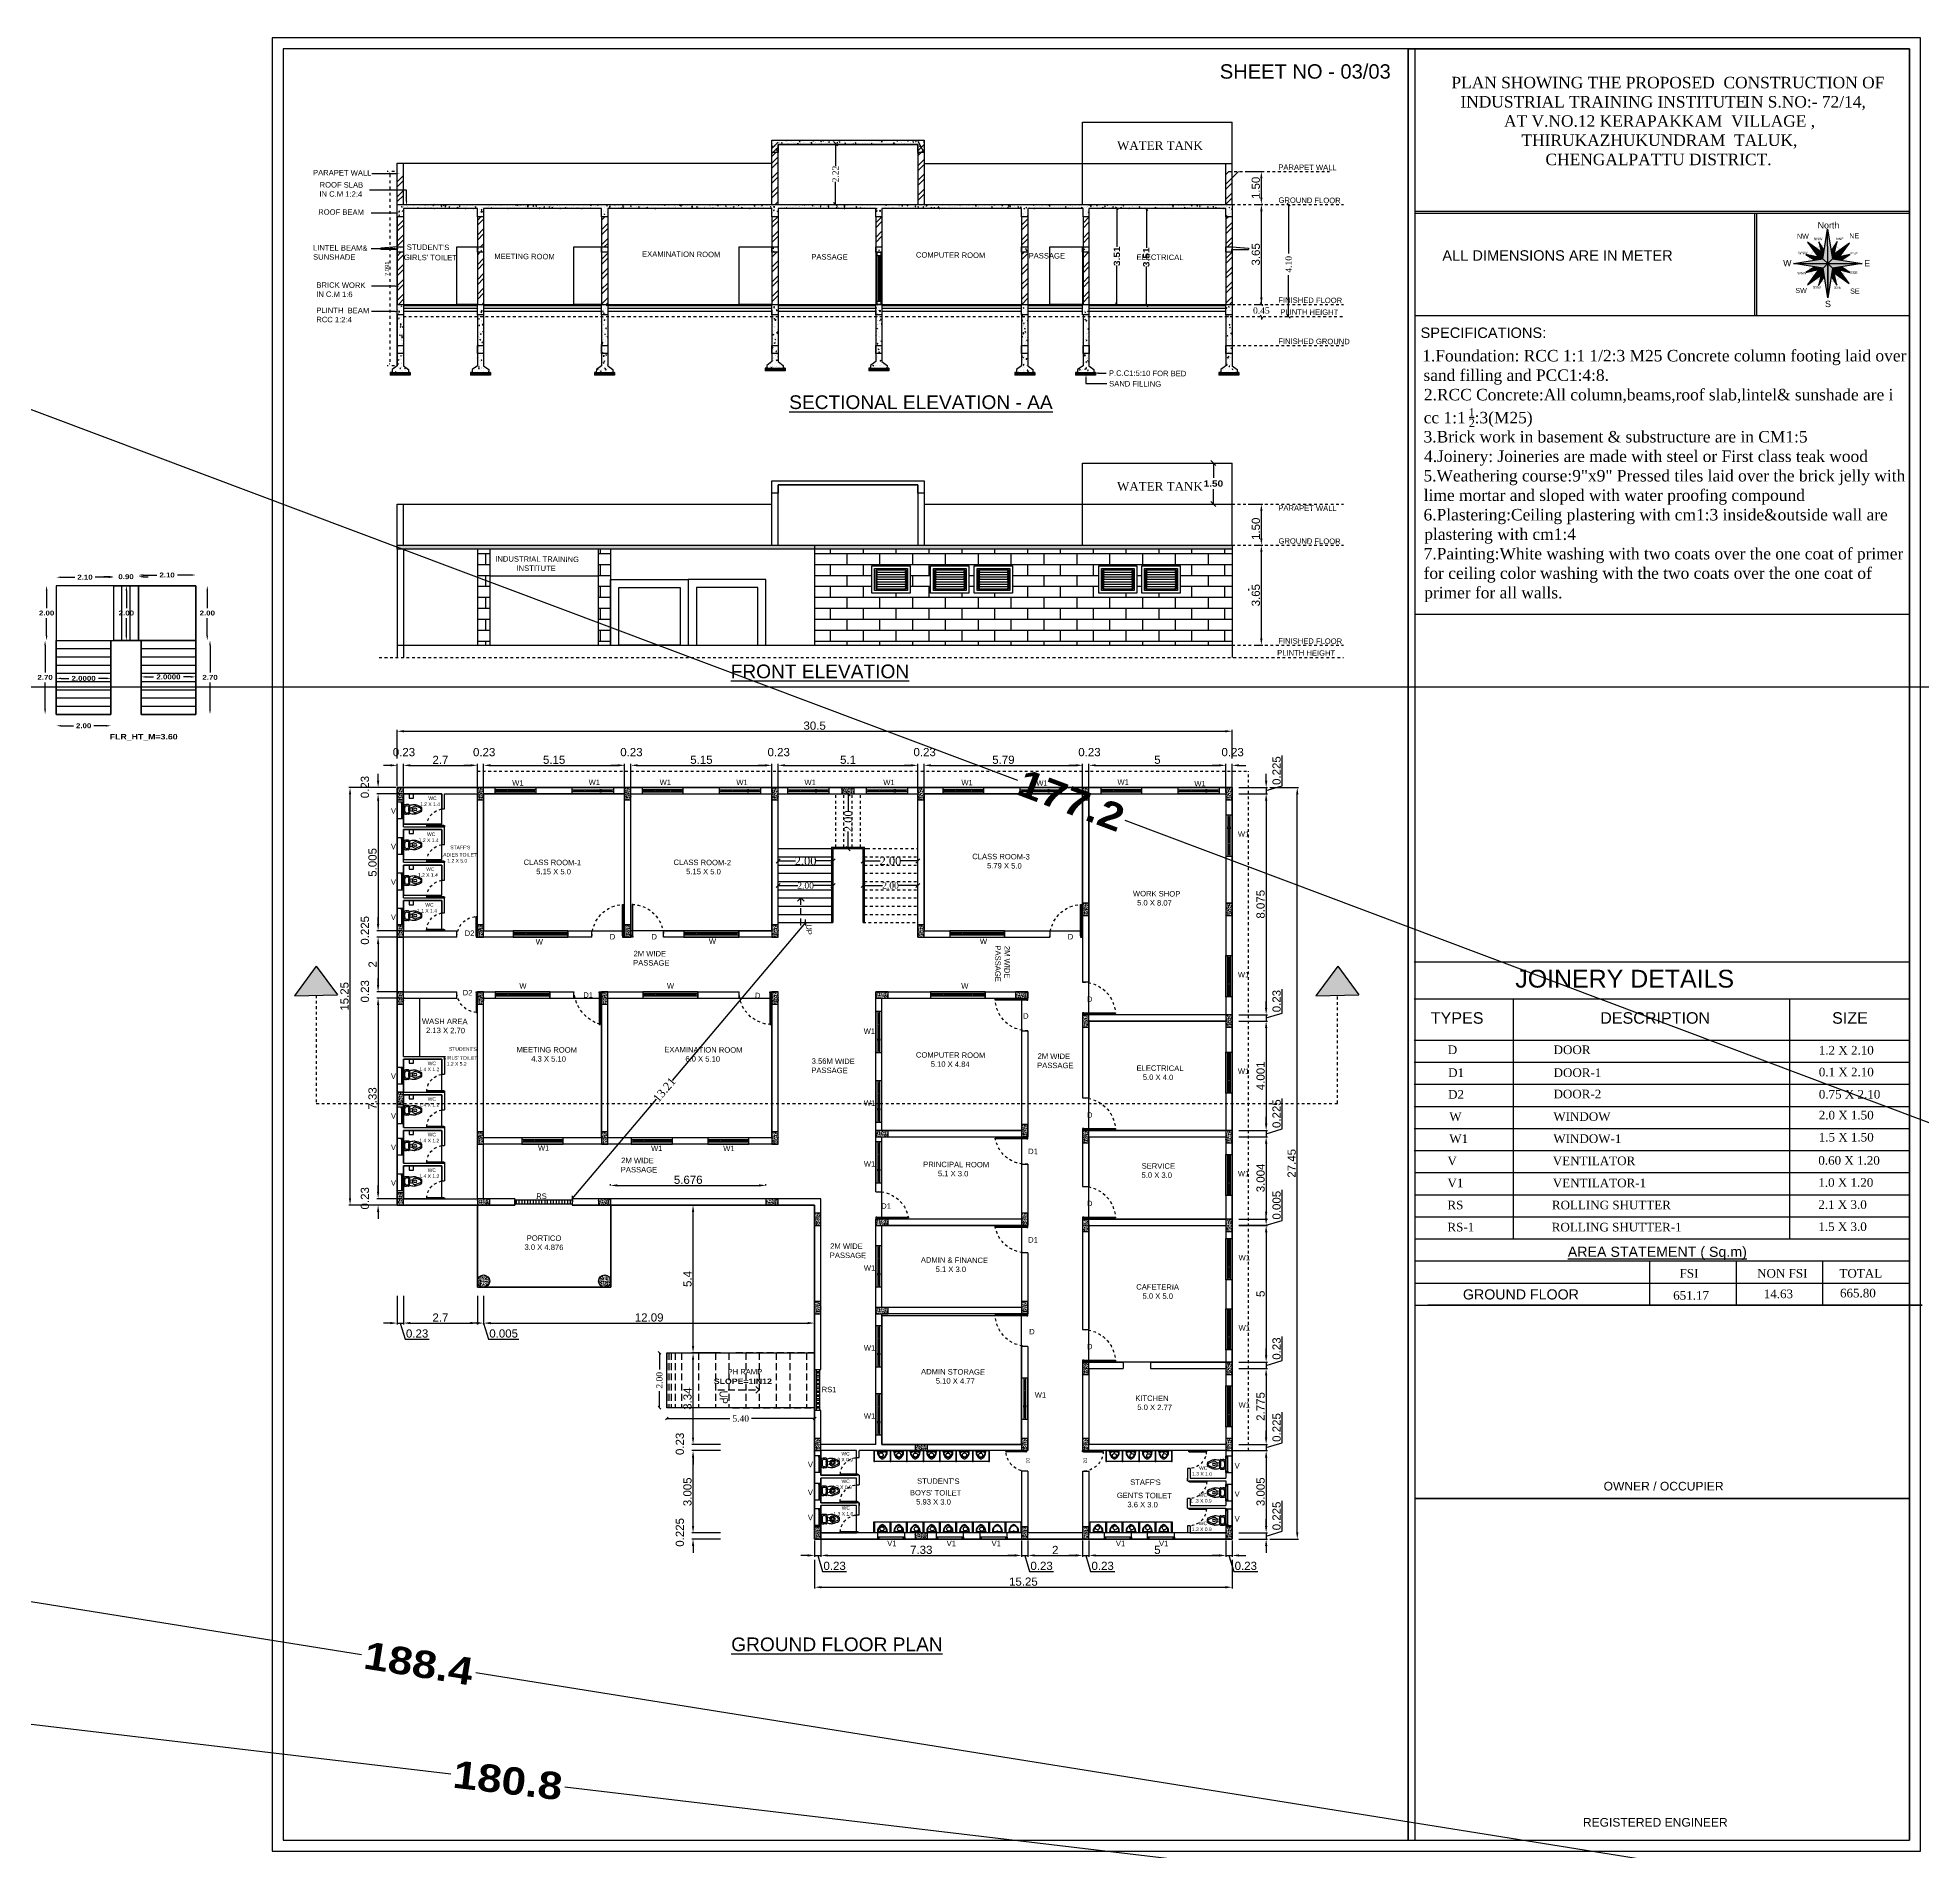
# Model space of a CAD drawing. Header units: metres. Extents: x 0 to 2048, y 111 to 219.
# Drawn here: x 1809.3 to 1878.1, y 138.5 to 204.7 of the extents above; entities that cross this region are included whole.
import ezdxf
from ezdxf.enums import TextEntityAlignment as Align

# ---------------------------------------------------------------- set-up
doc = ezdxf.new("R2010")
doc.units = ezdxf.units.M
doc.header["$LTSCALE"] = 0.5
doc.header["$MEASUREMENT"] = 0
doc.header["$PDMODE"] = 3
for name, pattern in [('( Dashed )', [0.75, 0.5, -0.25]), ('CONTIN', [0]), ('DOT', [0.25, 0, -0.25]), ('HIDDEN2', [0.1875, 0.125, -0.0625])]:
    doc.linetypes.add(name, pattern=pattern)
for name, color, linetype in [('0000000', 205, 'Continuous'), ('000000000000', 213, 'Continuous'), ('BLK_1_DA_RAMP_1', 1, 'Continuous'), ('BLK_1_FLR_0_BLT_UP_AREA', 27, 'Continuous'), ('BLK_1_FLR_0_EXIT_WIDTH_DOOR', 2, 'Continuous'), ('BLK_1_FLR_0_EXIT_WIDTH_STAIR', 1, 'Continuous'), ('BLK_1_FLR_0_REGULAR_ROOM', 3, 'Continuous'), ('BLK_1_FLR_0_REGULAR_ROOM_1', 3, 'Continuous'), ('BLK_1_FLR_0_SP_WC', 233, 'Continuous'), ('BLK_1_FLR_0_STAIR_1', 1, 'Continuous'), ('BLK_1_FLR_0_URINAL', 235, 'Continuous'), ('BLK_1_FLR_0_WASH', 60, 'Continuous'), ('BLK_1_FLR_0_WATER_CLOSET', 213, 'Continuous'), ('BLK_1_ROOF_WATER_TANK_HT', 235, 'Continuous'), ('DIST_EXIT', 7, 'Continuous')]:
    doc.layers.add(name, color=color, linetype=linetype)
for name, color, linetype, lineweight in [('BLK_1_FLR_0_STAIR_1_FLIGHT_1', 7, 'Continuous', 0), ('BLK_1_FLR_0_STAIR_1_FLIGHT_2', 7, 'Continuous', 0), ('BLK_1_FLR_0_STAIR_1_FLIGHT_3', 7, 'Continuous', 0), ('BLK_1_FLR_0_STAIR_1_LANDING_1', 7, 'Continuous', 0), ('BLK_1_FLR_0_STAIR_1_LANDING_2', 7, 'Continuous', 0), ('BLK_1_HT_OF_BLDG', 5, 'Continuous', 50), ('BLK_1_PLINTH_HEIGHT', 4, 'Continuous', 30), ('layout bou', 1, 'Continuous', 60), ('layout bou @ 1', 1, 'Continuous', 60)]:
    doc.layers.add(name, color=color, linetype=linetype, lineweight=lineweight)
doc.styles.add('200LT_M', font='arial.ttf', dxfattribs={"height": 0.15})
doc.styles.add('200LT_S', font='arial.ttf', dxfattribs={"height": 0.3})
doc.styles.add('AR', font='arial.ttf')
doc.styles.add('arial', font='arial.ttf')
doc.styles.add('CENTGOTHIC', font='swissc.ttf')
doc.styles.add('HANDD', font='times.ttf', dxfattribs={"height": 6})
doc.styles.add('Isa-', font='times.ttf')
doc.styles.add('PATTA & SITE', font='arial.ttf', dxfattribs={"height": 1.5})
doc.styles.add('PKA_Sub Heading', font='times.ttf')
doc.styles.add('RJ', font='arial.ttf')
doc.styles.add('SITE', font='arial.ttf', dxfattribs={"height": 6})
doc.styles.get("Standard").update_dxf_attribs({"font": ''})
doc.styles.add('STYLE2', font='times.ttf')
doc.styles.get('Standard').set_extended_font_data('Arial Black')
doc.dimstyles.new('Building Arrow', dxfattribs={"dimscale": 0, "dimtxt": 1, "dimasz": 1, "dimexe": 0.18, "dimexo": 0.0625, "dimgap": 0.09, "dimtad": 0, "dimdec": 1, "dimzin": 0, "dimdsep": 46, "dimtxsty": 'Standard', "dimcen": 0.09, "dimse1": 1, "dimse2": 1, "dimclrt": 7, "dimadec": 1, "dimazin": 0, "dimtfac": 1, "dimtdec": 1, "dimtofl": 0, "dimtmove": 0, "dimatfit": 3, "dimfxl": 0, "dimtolj": 1, "dimtzin": 0, "dimarcsym": 0})
doc.dimstyles.new('Copy of ISO-25', dxfattribs={"dimscale": 0, "dimtxt": 0.23, "dimasz": 0.1, "dimexe": 1.25, "dimexo": 0.625, "dimgap": 0.11, "dimtad": 0, "dimtih": 1, "dimtoh": 1, "dimzin": 1, "dimdsep": 46, "dimtxsty": 'STYLE2', "dimblk": 'OBLIQUE', "dimcen": 0, "dimse1": 1, "dimse2": 1, "dimclrd": 1, "dimclrt": 3, "dimadec": 0, "dimazin": 2, "dimtfac": 1, "dimtix": 1, "dimtofl": 0, "dimtmove": 0, "dimatfit": 3, "dimfxl": 0, "dimtolj": 1, "dimarcsym": 0})
doc.dimstyles.get("Standard").update_dxf_attribs({"dimtxt": 0.23, "dimasz": 0.18, "dimexe": 0.18, "dimexo": 0.0625, "dimgap": 0.09, "dimtad": 0, "dimtih": 1, "dimtoh": 1, "dimzin": 0, "dimdsep": 46, "dimtxsty": 'Standard', "dimblk": 'OBLIQUE', "dimcen": 0.09, "dimse1": 1, "dimse2": 1, "dimclrd": 1, "dimclrt": 3, "dimadec": 0, "dimazin": 0, "dimtfac": 1, "dimtofl": 0, "dimtmove": 0, "dimatfit": 3, "dimfxl": 0, "dimtolj": 1, "dimtzin": 0, "dimarcsym": 0})
doc.dimstyles.new('STANDARD$0', dxfattribs={"dimtxt": 0.5, "dimasz": 0.1, "dimexe": 2, "dimexo": 2, "dimgap": 0, "dimtad": 0, "dimzin": 0, "dimdsep": 46, "dimtxsty": 'Standard', "dimblk": 'OBLIQUE', "dimcen": -0.0625, "dimse1": 1, "dimse2": 1, "dimclrd": 3, "dimclre": 9, "dimadec": 0, "dimazin": 0, "dimtfac": 1, "dimtix": 1, "dimtofl": 0, "dimtmove": 2, "dimatfit": 3, "dimldrblk": 'OBLIQUE', "dimfxl": 0, "dimtolj": 1, "dimtzin": 0, "dimarcsym": 0})

# ---------------------------------------------------------------- blocks, each defined once
blk = doc.blocks.new('_Oblique')
at = {"color": 0, "linetype": 'ByBlock', "lineweight": -2}
blk.add_line((-0.5, -0.5), (0.5, 0.5), dxfattribs=at)
blk = doc.blocks.new('*D17')
at = {"layer": 'BLK_1_PLINTH_HEIGHT', "color": 7, "lineweight": -2}
for p, q in [((1853.997, 194.985), (1853.997, 195.085)), ((1853.997, 194.535), (1853.997, 194.435))]:
    blk.add_line(p, q, dxfattribs=at)
at = {"layer": 'Defpoints', "color": 0, "linetype": 'ByBlock', "lineweight": -3}
for p in [(1852.929, 194.985), (1852.929, 194.535), (1853.997, 194.535)]:
    blk.add_point(p, dxfattribs=at)
at = {"layer": 'BLK_1_PLINTH_HEIGHT', "color": 7, "linetype": 'ByBlock', "lineweight": -2, "xscale": 0.1, "yscale": 0.1, "zscale": 0.1}
for p, rotation in [((1853.997, 194.985), 270), ((1853.997, 194.535), 90)]:
    blk.add_blockref('_Oblique', p, dxfattribs=dict(at, rotation=rotation))
at = {"layer": 'BLK_1_PLINTH_HEIGHT', "color": 3, "linetype": 'ByBlock', "lineweight": -3, "insert": (1853.997, 194.76), "char_height": 0.23, "attachment_point": 5, "style": 'Isa-'}
blk.add_mtext('\\A1;0.45', dxfattribs=at)
blk = doc.blocks.new('*D18')
at = {"layer": 'BLK_1_HT_OF_BLDG', "color": 7, "lineweight": -2}
for p, q in [((1854.993, 198.635), (1854.993, 196.847)), ((1854.993, 194.535), (1854.993, 196.05))]:
    blk.add_line(p, q, dxfattribs=at)
at = {"layer": 'Defpoints', "color": 0, "lineweight": -3}
for p in [(1852.929, 198.635), (1854.993, 198.635), (1852.929, 194.535)]:
    blk.add_point(p, dxfattribs=at)
at = {"layer": 'BLK_1_HT_OF_BLDG', "color": 7, "lineweight": -2, "xscale": 0.1, "yscale": 0.1, "zscale": 0.1}
for p, rotation in [((1854.993, 198.635), 90), ((1854.993, 194.535), 270)]:
    blk.add_blockref('_Oblique', p, dxfattribs=dict(at, rotation=rotation))
at = {"layer": 'BLK_1_HT_OF_BLDG', "color": 3, "lineweight": -3, "insert": (1854.993, 196.448), "char_height": 0.23, "attachment_point": 5, "rotation": 90, "style": 'Isa-'}
blk.add_mtext('\\A1;4.10', dxfattribs=at)
blk = doc.blocks.new('*D30')
at = {"layer": 'BLK_1_FLR_0_REGULAR_ROOM', "color": 2, "lineweight": -2, "ltscale": 400}
for p, q in [((1848.722, 198.497), (1848.722, 197.082)), ((1848.722, 194.985), (1848.722, 196.4))]:
    blk.add_line(p, q, dxfattribs=at)
at = {"layer": 'Defpoints', "color": 0, "lineweight": -3, "ltscale": 400}
for p in [(1847.756, 198.497), (1848.722, 198.497), (1847.699, 194.985)]:
    blk.add_point(p, dxfattribs=at)
at = {"layer": 'BLK_1_FLR_0_REGULAR_ROOM', "color": 2, "lineweight": -2, "ltscale": 400, "xscale": 0.1, "yscale": 0.1, "zscale": 0.1}
for p, rotation in [((1848.722, 198.497), 90), ((1848.722, 194.985), 270)]:
    blk.add_blockref('_Oblique', p, dxfattribs=dict(at, rotation=rotation))
at = {"layer": 'BLK_1_FLR_0_REGULAR_ROOM', "color": 2, "lineweight": -3, "ltscale": 400, "insert": (1848.722, 196.741), "char_height": 0.23, "attachment_point": 5, "rotation": 90}
blk.add_mtext('\\A1;3.51', dxfattribs=at)
blk = doc.blocks.new('*D32')
at = {"layer": 'Defpoints', "color": 0, "lineweight": -3, "ltscale": 2}
for p in [(1837.349, 172.405), (1837.349, 172.405), (1828.828, 162.315)]:
    blk.add_point(p, dxfattribs=at)
at = {"layer": 'DIST_EXIT', "color": 3, "lineweight": -2, "ltscale": 2}
for p, q in [((1837.349, 172.405), (1832.478, 166.637)), ((1828.828, 162.315), (1831.903, 165.956))]:
    blk.add_line(p, q, dxfattribs=at)
at = {"layer": 'DIST_EXIT', "color": 3, "lineweight": -2, "ltscale": 2, "xscale": 0.15, "yscale": 0.15, "zscale": 0.15}
for p, rotation in [((1837.349, 172.405), 49.81886375922322), ((1828.828, 162.315), 229.8188637592232)]:
    blk.add_blockref('_Oblique', p, dxfattribs=dict(at, rotation=rotation))
at = {"layer": 'DIST_EXIT', "color": 0, "lineweight": -3, "ltscale": 2, "insert": (1832.19, 166.296), "char_height": 0.3, "attachment_point": 5, "rotation": 49.81886, "style": 'Isa-'}
blk.add_mtext('\\A1;13.21', dxfattribs=at)
blk = doc.blocks.new('*D34')
at = {"layer": 'BLK_1_DA_RAMP_1', "color": 2, "lineweight": -2}
for p, q in [((1832.009, 156.685), (1832.009, 156.082)), ((1832.009, 154.685), (1832.009, 155.287))]:
    blk.add_line(p, q, dxfattribs=at)
at = {"layer": 'Defpoints', "color": 0, "lineweight": -3}
for p in [(1832.009, 156.685), (1832.279, 156.685), (1834.279, 154.685)]:
    blk.add_point(p, dxfattribs=at)
at = {"layer": 'BLK_1_DA_RAMP_1', "color": 2, "lineweight": -2, "xscale": 0.1, "yscale": 0.1, "zscale": 0.1}
for p, rotation in [((1832.009, 156.685), 90), ((1832.009, 154.685), 270)]:
    blk.add_blockref('_Oblique', p, dxfattribs=dict(at, rotation=rotation))
at = {"layer": 'BLK_1_DA_RAMP_1', "color": 2, "lineweight": -3, "insert": (1832.009, 155.685), "char_height": 0.23, "attachment_point": 5, "rotation": 90, "style": 'STYLE2'}
blk.add_mtext('\\A1;2.00', dxfattribs=at)
blk = doc.blocks.new('*D35')
at = {"layer": 'BLK_1_DA_RAMP_1', "color": 1, "lineweight": -2}
for p, q in [((1832.279, 154.286), (1834.586, 154.286)), ((1837.679, 154.286), (1835.372, 154.286))]:
    blk.add_line(p, q, dxfattribs=at)
at = {"layer": 'Defpoints', "color": 0, "lineweight": -3}
for p in [(1832.279, 154.685), (1837.679, 154.685), (1837.679, 154.286)]:
    blk.add_point(p, dxfattribs=at)
at = {"layer": 'BLK_1_DA_RAMP_1', "color": 1, "lineweight": -2, "xscale": 0.1, "yscale": 0.1, "zscale": 0.1, "rotation": 180}
blk.add_blockref('_Oblique', (1832.279, 154.286), dxfattribs=at)
at = {"layer": 'BLK_1_DA_RAMP_1', "color": 1, "lineweight": -2, "xscale": 0.1, "yscale": 0.1, "zscale": 0.1}
blk.add_blockref('_Oblique', (1837.679, 154.286), dxfattribs=at)
at = {"layer": 'BLK_1_DA_RAMP_1', "color": 3, "lineweight": -3, "insert": (1834.979, 154.286), "char_height": 0.23, "attachment_point": 5, "style": 'STYLE2'}
blk.add_mtext('\\A1;5.40', dxfattribs=at)
blk = doc.blocks.new('*D36')
at = {"color": 3, "lineweight": -2, "ltscale": 2}
for p, q in [((1836.349, 174.653), (1836.974, 174.653)), ((1838.349, 174.653), (1837.724, 174.653))]:
    blk.add_line(p, q, dxfattribs=at)
at = {"layer": 'Defpoints', "color": 0, "lineweight": -3, "ltscale": 2}
for p in [(1836.349, 174.805), (1838.349, 174.805), (1838.349, 174.653)]:
    blk.add_point(p, dxfattribs=at)
at = {"color": 3, "lineweight": -2, "ltscale": 2, "xscale": 0.15, "yscale": 0.15, "zscale": 0.15, "rotation": 180}
blk.add_blockref('_Oblique', (1836.349, 174.653), dxfattribs=at)
at = {"color": 3, "lineweight": -2, "ltscale": 2, "xscale": 0.15, "yscale": 0.15, "zscale": 0.15}
blk.add_blockref('_Oblique', (1838.349, 174.653), dxfattribs=at)
at = {"color": 0, "lineweight": -3, "ltscale": 2, "insert": (1837.349, 174.653), "char_height": 0.3, "attachment_point": 5, "style": 'Isa-'}
blk.add_mtext('\\A1;2.00', dxfattribs=at)
blk = doc.blocks.new('*D37')
at = {"color": 3, "lineweight": -2, "ltscale": 2}
for p, q in [((1839.449, 174.653), (1840.074, 174.653)), ((1841.449, 174.653), (1840.824, 174.653))]:
    blk.add_line(p, q, dxfattribs=at)
at = {"layer": 'Defpoints', "color": 0, "lineweight": -3, "ltscale": 2}
for p in [(1839.449, 174.653), (1841.449, 174.653), (1841.449, 174.653)]:
    blk.add_point(p, dxfattribs=at)
at = {"color": 3, "lineweight": -2, "ltscale": 2, "xscale": 0.15, "yscale": 0.15, "zscale": 0.15, "rotation": 180}
blk.add_blockref('_Oblique', (1839.449, 174.653), dxfattribs=at)
at = {"color": 3, "lineweight": -2, "ltscale": 2, "xscale": 0.15, "yscale": 0.15, "zscale": 0.15}
blk.add_blockref('_Oblique', (1841.449, 174.653), dxfattribs=at)
at = {"color": 0, "lineweight": -3, "ltscale": 2, "insert": (1840.449, 174.653), "char_height": 0.3, "attachment_point": 5, "style": 'Isa-'}
blk.add_mtext('\\A1;2.00', dxfattribs=at)
blk = doc.blocks.new('*D38')
at = {"color": 3, "lineweight": -2, "ltscale": 2}
for p, q in [((1838.907, 177.105), (1838.907, 176.48)), ((1838.907, 175.105), (1838.907, 175.73))]:
    blk.add_line(p, q, dxfattribs=at)
at = {"layer": 'Defpoints', "color": 0, "lineweight": -3, "ltscale": 2}
for p in [(1838.899, 177.105), (1838.907, 177.105), (1838.899, 175.105)]:
    blk.add_point(p, dxfattribs=at)
at = {"color": 3, "lineweight": -2, "ltscale": 2, "xscale": 0.15, "yscale": 0.15, "zscale": 0.15}
for p, rotation in [((1838.907, 177.105), 90), ((1838.907, 175.105), 270)]:
    blk.add_blockref('_Oblique', p, dxfattribs=dict(at, rotation=rotation))
at = {"color": 0, "lineweight": -3, "ltscale": 2, "insert": (1838.907, 176.105), "char_height": 0.3, "attachment_point": 5, "rotation": 90, "style": 'Isa-'}
blk.add_mtext('\\A1;2.00', dxfattribs=at)
blk = doc.blocks.new('*D71')
at = {"layer": 'BLK_1_ROOF_WATER_TANK_HT', "color": 7, "lineweight": -2}
for p, q in [((1852.243, 189.188), (1852.243, 188.646)), ((1852.243, 187.688), (1852.243, 188.229))]:
    blk.add_line(p, q, dxfattribs=at)
at = {"layer": 'Defpoints', "color": 0, "lineweight": -3}
for p in [(1852.243, 189.188), (1852.929, 189.188), (1852.929, 187.688)]:
    blk.add_point(p, dxfattribs=at)
at = {"layer": 'BLK_1_ROOF_WATER_TANK_HT', "color": 7, "lineweight": -2, "xscale": 0.18, "yscale": 0.18, "zscale": 0.18}
for p, rotation in [((1852.243, 189.188), 90), ((1852.243, 187.688), 270)]:
    blk.add_blockref('_Oblique', p, dxfattribs=dict(at, rotation=rotation))
at = {"layer": 'BLK_1_ROOF_WATER_TANK_HT', "color": 7, "lineweight": -3, "insert": (1852.243, 188.438), "char_height": 0.23, "attachment_point": 5}
blk.add_mtext('\\A1;1.50', dxfattribs=at)
blk = doc.blocks.new('*D99')
at = {"color": 3, "lineweight": -2, "ltscale": 2}
for p, q in [((1838.445, 200.855), (1838.445, 200.031)), ((1838.445, 198.634), (1838.445, 199.458))]:
    blk.add_line(p, q, dxfattribs=at)
at = {"layer": 'Defpoints', "color": 0, "lineweight": -3, "ltscale": 2}
for p in [(1838.245, 200.855), (1838.166, 198.634), (1838.445, 198.634)]:
    blk.add_point(p, dxfattribs=at)
at = {"color": 3, "lineweight": -2, "ltscale": 2, "xscale": 0.15, "yscale": 0.15, "zscale": 0.15}
for p, rotation in [((1838.445, 200.855), 90), ((1838.445, 198.634), 270)]:
    blk.add_blockref('_Oblique', p, dxfattribs=dict(at, rotation=rotation))
at = {"color": 0, "lineweight": -3, "ltscale": 2, "insert": (1838.445, 199.745), "char_height": 0.23, "attachment_point": 5, "rotation": 90, "style": 'Isa-'}
blk.add_mtext('\\A1;2.22', dxfattribs=at)
blk = doc.blocks.new('*D100')
at = {"layer": 'BLK_1_FLR_0_EXIT_WIDTH_STAIR', "color": 3, "lineweight": -2, "ltscale": 2}
for p, q in [((1836.349, 173.754), (1837.061, 173.754)), ((1838.349, 173.754), (1837.636, 173.754))]:
    blk.add_line(p, q, dxfattribs=at)
at = {"layer": 'Defpoints', "color": 0, "lineweight": -3, "ltscale": 2}
for p in [(1838.349, 173.754), (1836.349, 173.454), (1838.349, 173.454)]:
    blk.add_point(p, dxfattribs=at)
at = {"layer": 'BLK_1_FLR_0_EXIT_WIDTH_STAIR', "color": 3, "lineweight": -2, "ltscale": 2, "xscale": 0.15, "yscale": 0.15, "zscale": 0.15, "rotation": 180}
blk.add_blockref('_Oblique', (1836.349, 173.754), dxfattribs=at)
at = {"layer": 'BLK_1_FLR_0_EXIT_WIDTH_STAIR', "color": 3, "lineweight": -2, "ltscale": 2, "xscale": 0.15, "yscale": 0.15, "zscale": 0.15}
blk.add_blockref('_Oblique', (1838.349, 173.754), dxfattribs=at)
at = {"layer": 'BLK_1_FLR_0_EXIT_WIDTH_STAIR', "color": 0, "lineweight": -3, "ltscale": 2, "insert": (1837.349, 173.754), "char_height": 0.23, "attachment_point": 5, "style": 'Isa-'}
blk.add_mtext('\\A1;2.00', dxfattribs=at)
blk = doc.blocks.new('*D101')
at = {"layer": 'BLK_1_FLR_0_EXIT_WIDTH_DOOR', "color": 3, "lineweight": -2, "ltscale": 2}
for p, q in [((1839.449, 173.754), (1840.161, 173.754)), ((1841.449, 173.754), (1840.736, 173.754))]:
    blk.add_line(p, q, dxfattribs=at)
at = {"layer": 'Defpoints', "color": 0, "lineweight": -3, "ltscale": 2}
for p in [(1841.449, 173.754), (1839.449, 173.454), (1841.449, 173.454)]:
    blk.add_point(p, dxfattribs=at)
at = {"layer": 'BLK_1_FLR_0_EXIT_WIDTH_DOOR', "color": 3, "lineweight": -2, "ltscale": 2, "xscale": 0.15, "yscale": 0.15, "zscale": 0.15, "rotation": 180}
blk.add_blockref('_Oblique', (1839.449, 173.754), dxfattribs=at)
at = {"layer": 'BLK_1_FLR_0_EXIT_WIDTH_DOOR', "color": 3, "lineweight": -2, "ltscale": 2, "xscale": 0.15, "yscale": 0.15, "zscale": 0.15}
blk.add_blockref('_Oblique', (1841.449, 173.754), dxfattribs=at)
at = {"layer": 'BLK_1_FLR_0_EXIT_WIDTH_DOOR', "color": 0, "lineweight": -3, "ltscale": 2, "insert": (1840.449, 173.754), "char_height": 0.23, "attachment_point": 5, "style": 'Isa-'}
blk.add_mtext('\\A1;2.00', dxfattribs=at)
blk = doc.blocks.new('*D117')
at = {"layer": 'BLK_1_FLR_0_REGULAR_ROOM_1', "color": 2, "lineweight": -2, "ltscale": 400}
for p, q in [((1849.795, 198.459), (1849.795, 197.044)), ((1849.795, 194.947), (1849.795, 196.362))]:
    blk.add_line(p, q, dxfattribs=at)
at = {"layer": 'Defpoints', "color": 0, "lineweight": -3, "ltscale": 400}
for p in [(1848.829, 198.459), (1849.795, 198.459), (1848.772, 194.947)]:
    blk.add_point(p, dxfattribs=at)
at = {"layer": 'BLK_1_FLR_0_REGULAR_ROOM_1', "color": 2, "lineweight": -2, "ltscale": 400, "xscale": 0.1, "yscale": 0.1, "zscale": 0.1}
for p, rotation in [((1849.795, 198.459), 90), ((1849.795, 194.947), 270)]:
    blk.add_blockref('_Oblique', p, dxfattribs=dict(at, rotation=rotation))
at = {"layer": 'BLK_1_FLR_0_REGULAR_ROOM_1', "color": 2, "lineweight": -3, "ltscale": 400, "insert": (1849.795, 196.703), "char_height": 0.23, "attachment_point": 5, "rotation": 90}
blk.add_mtext('\\A1;3.51', dxfattribs=at)
blk = doc.blocks.new('*D23')
at = {"layer": 'BLK_1_FLR_0_STAIR_1_LANDING_2', "color": 0, "lineweight": -2}
for p, q in [((1813.156, 185.098), (1813.651, 185.098)), ((1814.896, 185.098), (1814.401, 185.098))]:
    blk.add_line(p, q, dxfattribs=at)
at = {"layer": 'BLK_1_FLR_0_STAIR_1_LANDING_2', "color": 0, "lineweight": -3}
for points in [[(1813.156, 185.128), (1813.156, 185.068), (1812.976, 185.098)], [(1814.896, 185.128), (1814.896, 185.068), (1815.076, 185.098)]]:
    blk.add_solid(points, dxfattribs=at)
at = {"layer": 'Defpoints', "color": 0, "lineweight": -3}
for p in [(1812.976, 184.709), (1815.076, 185.098), (1815.076, 184.709)]:
    blk.add_point(p, dxfattribs=at)
at = {"layer": 'BLK_1_FLR_0_STAIR_1_LANDING_2', "color": 0, "lineweight": -3, "insert": (1814.026, 185.098), "char_height": 0.18, "attachment_point": 5}
blk.add_mtext('\\A1;2.10', dxfattribs=at)
blk = doc.blocks.new('*D24')
at = {"layer": 'BLK_1_FLR_0_STAIR_1_LANDING_2', "color": 0, "lineweight": -2}
for p, q in [((1815.493, 184.529), (1815.493, 183.892)), ((1815.493, 182.889), (1815.493, 183.526))]:
    blk.add_line(p, q, dxfattribs=at)
at = {"layer": 'BLK_1_FLR_0_STAIR_1_LANDING_2', "color": 0, "lineweight": -3}
for points in [[(1815.463, 184.529), (1815.523, 184.529), (1815.493, 184.709)], [(1815.463, 182.889), (1815.523, 182.889), (1815.493, 182.709)]]:
    blk.add_solid(points, dxfattribs=at)
at = {"layer": 'Defpoints', "color": 0, "lineweight": -3}
for p in [(1815.076, 184.709), (1815.493, 184.709), (1815.076, 182.709)]:
    blk.add_point(p, dxfattribs=at)
at = {"layer": 'BLK_1_FLR_0_STAIR_1_LANDING_2', "color": 0, "lineweight": -3, "insert": (1815.493, 183.709), "char_height": 0.18, "attachment_point": 5}
blk.add_mtext('\\A1;2.00', dxfattribs=at)
blk = doc.blocks.new('*D25')
at = {"layer": 'BLK_1_FLR_0_STAIR_1_FLIGHT_2', "color": 0, "lineweight": -2}
for p, q in [((1811.896, 185.036), (1811.716, 185.036)), ((1813.156, 185.036), (1813.336, 185.036))]:
    blk.add_line(p, q, dxfattribs=at)
at = {"layer": 'BLK_1_FLR_0_STAIR_1_FLIGHT_2', "color": 0, "lineweight": -3}
for points in [[(1811.896, 185.066), (1811.896, 185.006), (1812.076, 185.036)], [(1813.156, 185.066), (1813.156, 185.006), (1812.976, 185.036)]]:
    blk.add_solid(points, dxfattribs=at)
at = {"layer": 'Defpoints', "color": 0, "lineweight": -3}
for p in [(1812.076, 184.709), (1812.976, 185.036), (1812.976, 184.709)]:
    blk.add_point(p, dxfattribs=at)
at = {"layer": 'BLK_1_FLR_0_STAIR_1_FLIGHT_2', "color": 0, "lineweight": -3, "insert": (1812.526, 185.036), "char_height": 0.18, "attachment_point": 5}
blk.add_mtext('\\A1;0.90', dxfattribs=at)
blk = doc.blocks.new('*D26')
at = {"layer": 'BLK_1_FLR_0_STAIR_1_FLIGHT_2', "color": 0, "lineweight": -2}
for p, q in [((1812.538, 184.529), (1812.538, 183.892)), ((1812.538, 182.889), (1812.538, 183.526))]:
    blk.add_line(p, q, dxfattribs=at)
at = {"layer": 'BLK_1_FLR_0_STAIR_1_FLIGHT_2', "color": 0, "lineweight": -3}
for points in [[(1812.508, 184.529), (1812.568, 184.529), (1812.538, 184.709)], [(1812.508, 182.889), (1812.568, 182.889), (1812.538, 182.709)]]:
    blk.add_solid(points, dxfattribs=at)
at = {"layer": 'Defpoints', "color": 0, "lineweight": -3}
for p in [(1812.076, 184.709), (1812.538, 184.709), (1812.076, 182.709)]:
    blk.add_point(p, dxfattribs=at)
at = {"layer": 'BLK_1_FLR_0_STAIR_1_FLIGHT_2', "color": 0, "lineweight": -3, "insert": (1812.538, 183.709), "char_height": 0.18, "attachment_point": 5}
blk.add_mtext('\\A1;2.00', dxfattribs=at)
blk = doc.blocks.new('*D27')
at = {"layer": 'BLK_1_FLR_0_STAIR_1_FLIGHT_1', "color": 0, "lineweight": -2}
for p, q in [((1810.156, 181.323), (1810.434, 181.323)), ((1811.796, 181.323), (1811.519, 181.323))]:
    blk.add_line(p, q, dxfattribs=at)
at = {"layer": 'BLK_1_FLR_0_STAIR_1_FLIGHT_1', "color": 0, "lineweight": -3}
for points in [[(1810.156, 181.353), (1810.156, 181.293), (1809.976, 181.323)], [(1811.796, 181.353), (1811.796, 181.293), (1811.976, 181.323)]]:
    blk.add_solid(points, dxfattribs=at)
at = {"layer": 'Defpoints', "color": 0, "lineweight": -3}
for p in [(1809.976, 181.209), (1811.976, 181.323), (1811.976, 181.209)]:
    blk.add_point(p, dxfattribs=at)
at = {"layer": 'BLK_1_FLR_0_STAIR_1_FLIGHT_1', "color": 0, "lineweight": -3, "insert": (1810.976, 181.323), "char_height": 0.18, "attachment_point": 5}
blk.add_mtext('\\A1;2.0000', dxfattribs=at)
blk = doc.blocks.new('*D28')
at = {"layer": 'BLK_1_FLR_0_STAIR_1_FLIGHT_3', "color": 0, "lineweight": -2}
for p, q in [((1813.256, 181.377), (1813.534, 181.377)), ((1814.896, 181.377), (1814.619, 181.377))]:
    blk.add_line(p, q, dxfattribs=at)
at = {"layer": 'BLK_1_FLR_0_STAIR_1_FLIGHT_3', "color": 0, "lineweight": -3}
for points in [[(1813.256, 181.407), (1813.256, 181.347), (1813.076, 181.377)], [(1814.896, 181.407), (1814.896, 181.347), (1815.076, 181.377)]]:
    blk.add_solid(points, dxfattribs=at)
at = {"layer": 'Defpoints', "color": 0, "lineweight": -3}
for p in [(1813.076, 181.377), (1813.076, 181.209), (1815.076, 181.209)]:
    blk.add_point(p, dxfattribs=at)
at = {"layer": 'BLK_1_FLR_0_STAIR_1_FLIGHT_3', "color": 0, "lineweight": -3, "insert": (1814.076, 181.377), "char_height": 0.18, "attachment_point": 5}
blk.add_mtext('\\A1;2.0000', dxfattribs=at)
blk = doc.blocks.new('*D19')
at = {"layer": 'BLK_1_FLR_0_STAIR_1_FLIGHT_3', "color": 0, "lineweight": -2}
for p, q in [((1815.593, 182.529), (1815.593, 181.542)), ((1815.593, 180.189), (1815.593, 181.176))]:
    blk.add_line(p, q, dxfattribs=at)
at = {"layer": 'BLK_1_FLR_0_STAIR_1_FLIGHT_3', "color": 0, "lineweight": -3}
for points in [[(1815.563, 182.529), (1815.623, 182.529), (1815.593, 182.709)], [(1815.563, 180.189), (1815.623, 180.189), (1815.593, 180.009)]]:
    blk.add_solid(points, dxfattribs=at)
at = {"layer": 'Defpoints', "color": 0, "lineweight": -3}
for p in [(1815.076, 182.709), (1815.593, 182.709), (1815.076, 180.009)]:
    blk.add_point(p, dxfattribs=at)
at = {"layer": 'BLK_1_FLR_0_STAIR_1_FLIGHT_3', "color": 0, "lineweight": -3, "insert": (1815.593, 181.359), "char_height": 0.18, "attachment_point": 5}
blk.add_mtext('\\A1;2.70', dxfattribs=at)
blk = doc.blocks.new('*D20')
at = {"layer": 'BLK_1_FLR_0_STAIR_1_FLIGHT_1', "color": 0, "lineweight": -2}
for p, q in [((1809.569, 182.529), (1809.569, 181.542)), ((1809.569, 180.189), (1809.569, 181.176))]:
    blk.add_line(p, q, dxfattribs=at)
at = {"layer": 'BLK_1_FLR_0_STAIR_1_FLIGHT_1', "color": 0, "lineweight": -3}
for points in [[(1809.539, 182.529), (1809.599, 182.529), (1809.569, 182.709)], [(1809.539, 180.189), (1809.599, 180.189), (1809.569, 180.009)]]:
    blk.add_solid(points, dxfattribs=at)
at = {"layer": 'Defpoints', "color": 0, "lineweight": -3}
for p in [(1809.569, 182.709), (1809.976, 182.709), (1809.976, 180.009)]:
    blk.add_point(p, dxfattribs=at)
at = {"layer": 'BLK_1_FLR_0_STAIR_1_FLIGHT_1', "color": 0, "lineweight": -3, "insert": (1809.569, 181.359), "char_height": 0.18, "attachment_point": 5}
blk.add_mtext('\\A1;2.70', dxfattribs=at)
blk = doc.blocks.new('*D21')
at = {"layer": 'BLK_1_FLR_0_STAIR_1_LANDING_1', "color": 0, "lineweight": -2}
for p, q in [((1809.624, 184.529), (1809.624, 183.892)), ((1809.624, 182.889), (1809.624, 183.526))]:
    blk.add_line(p, q, dxfattribs=at)
at = {"layer": 'BLK_1_FLR_0_STAIR_1_LANDING_1', "color": 0, "lineweight": -3}
for points in [[(1809.594, 184.529), (1809.654, 184.529), (1809.624, 184.709)], [(1809.594, 182.889), (1809.654, 182.889), (1809.624, 182.709)]]:
    blk.add_solid(points, dxfattribs=at)
at = {"layer": 'Defpoints', "color": 0, "lineweight": -3}
for p in [(1809.624, 184.709), (1809.976, 184.709), (1809.976, 182.709)]:
    blk.add_point(p, dxfattribs=at)
at = {"layer": 'BLK_1_FLR_0_STAIR_1_LANDING_1', "color": 0, "lineweight": -3, "insert": (1809.624, 183.709), "char_height": 0.18, "attachment_point": 5}
blk.add_mtext('\\A1;2.00', dxfattribs=at)
blk = doc.blocks.new('*D22')
at = {"layer": 'BLK_1_FLR_0_STAIR_1_LANDING_1', "color": 0, "lineweight": -2}
for p, q in [((1810.156, 185.018), (1810.651, 185.018)), ((1811.896, 185.018), (1811.401, 185.018))]:
    blk.add_line(p, q, dxfattribs=at)
at = {"layer": 'BLK_1_FLR_0_STAIR_1_LANDING_1', "color": 0, "lineweight": -3}
for points in [[(1810.156, 185.048), (1810.156, 184.988), (1809.976, 185.018)], [(1811.896, 185.048), (1811.896, 184.988), (1812.076, 185.018)]]:
    blk.add_solid(points, dxfattribs=at)
at = {"layer": 'Defpoints', "color": 0, "lineweight": -3}
for p in [(1809.976, 184.709), (1812.076, 185.018), (1812.076, 184.709)]:
    blk.add_point(p, dxfattribs=at)
at = {"layer": 'BLK_1_FLR_0_STAIR_1_LANDING_1', "color": 0, "lineweight": -3, "insert": (1811.026, 185.018), "char_height": 0.18, "attachment_point": 5}
blk.add_mtext('\\A1;2.10', dxfattribs=at)
blk = doc.blocks.new('*D29')
at = {"layer": 'BLK_1_FLR_0_EXIT_WIDTH_STAIR', "color": 0, "lineweight": -2}
for p, q in [((1810.156, 179.592), (1810.601, 179.592)), ((1811.796, 179.592), (1811.351, 179.592))]:
    blk.add_line(p, q, dxfattribs=at)
at = {"layer": 'BLK_1_FLR_0_EXIT_WIDTH_STAIR', "color": 0, "lineweight": -3}
for points in [[(1810.156, 179.622), (1810.156, 179.562), (1809.976, 179.592)], [(1811.796, 179.622), (1811.796, 179.562), (1811.976, 179.592)]]:
    blk.add_solid(points, dxfattribs=at)
at = {"layer": 'Defpoints', "color": 0, "lineweight": -3}
for p in [(1809.976, 180.009), (1811.976, 180.009), (1811.976, 179.592)]:
    blk.add_point(p, dxfattribs=at)
at = {"layer": 'BLK_1_FLR_0_EXIT_WIDTH_STAIR', "color": 0, "lineweight": -3, "insert": (1810.976, 179.592), "char_height": 0.18, "attachment_point": 5}
blk.add_mtext('\\A1;2.00', dxfattribs=at)
blk = doc.blocks.new('*D4')
at = {"layer": 'Defpoints', "color": 0, "lineweight": -3}
for p in [(1730.174, 160.221), (1730.174, 160.221), (1916.252, 130.454)]:
    blk.add_point(p, dxfattribs=at)
at = {"layer": 'layout bou', "color": 0, "lineweight": -2}
for p, q in [((1731.162, 160.063), (1821.125, 145.672)), ((1915.264, 130.612), (1825.301, 145.004))]:
    blk.add_line(p, q, dxfattribs=at)
at = {"layer": 'layout bou', "color": 0, "lineweight": -3}
for points in [[(1731.188, 160.227), (1731.135, 159.898), (1730.174, 160.221)], [(1915.29, 130.777), (1915.238, 130.448), (1916.252, 130.454)]]:
    blk.add_solid(points, dxfattribs=at)
at = {"layer": 'layout bou', "color": 7, "lineweight": 15, "insert": (1823.213, 145.338), "char_height": 1, "attachment_point": 5, "rotation": 350.91154}
blk.add_mtext('\\A1;188.4', dxfattribs=at)
blk = doc.blocks.new('*D8')
at = {"layer": 'Defpoints', "color": 0, "lineweight": -3}
for p in [(1736.693, 151.679), (1736.693, 151.679), (1916.252, 130.454)]:
    blk.add_point(p, dxfattribs=at)
at = {"layer": 'layout bou', "color": 0, "lineweight": -2}
for p, q in [((1737.686, 151.562), (1824.386, 141.314)), ((1915.258, 130.572), (1828.558, 140.82))]:
    blk.add_line(p, q, dxfattribs=at)
at = {"layer": 'layout bou', "color": 0, "lineweight": -3}
for points in [[(1737.706, 151.728), (1737.666, 151.397), (1736.693, 151.679)], [(1915.278, 130.737), (1915.239, 130.406), (1916.252, 130.454)]]:
    blk.add_solid(points, dxfattribs=at)
at = {"layer": 'layout bou', "color": 7, "lineweight": 15, "insert": (1826.472, 141.067), "char_height": 1, "attachment_point": 5, "rotation": 353.25855}
blk.add_mtext('\\A1;180.8', dxfattribs=at)
blk = doc.blocks.new('*D9')
at = {"layer": 'Defpoints', "color": 0, "lineweight": -3}
for p in [(1764.126, 208.032), (1764.126, 208.032), (1929.977, 145.704)]:
    blk.add_point(p, dxfattribs=at)
at = {"layer": 'layout bou', "color": 0, "lineweight": -2}
for p, q in [((1765.062, 207.68), (1845.087, 177.606)), ((1929.04, 146.056), (1849.016, 176.13))]:
    blk.add_line(p, q, dxfattribs=at)
at = {"layer": 'layout bou', "color": 0, "lineweight": -3}
for points in [[(1765.12, 207.836), (1765.003, 207.524), (1764.126, 208.032)], [(1929.099, 146.212), (1928.982, 145.9), (1929.977, 145.704)]]:
    blk.add_solid(points, dxfattribs=at)
at = {"layer": 'layout bou', "color": 7, "lineweight": 15, "insert": (1847.051, 176.868), "char_height": 1, "attachment_point": 5, "rotation": 339.40364}
blk.add_mtext('\\A1;177.2', dxfattribs=at)
blk = doc.blocks.new('*D111')
at = {"color": 3, "lineweight": -2, "ltscale": 2}
for p, q in [((0, 181.008), (995.278, 181.008)), ((1992.899, 181.008), (997.621, 181.008))]:
    blk.add_line(p, q, dxfattribs=at)
at = {"layer": 'Defpoints', "color": 0, "lineweight": -3, "ltscale": 2}
for p in [(0, 181.008), (1992.899, 181.008), (1992.899, 181.008)]:
    blk.add_point(p, dxfattribs=at)
at = {"color": 3, "lineweight": -2, "ltscale": 2, "xscale": 0.15, "yscale": 0.15, "zscale": 0.15, "rotation": 180}
blk.add_blockref('_Oblique', (0, 181.008), dxfattribs=at)
at = {"color": 3, "lineweight": -2, "ltscale": 2, "xscale": 0.15, "yscale": 0.15, "zscale": 0.15}
blk.add_blockref('_Oblique', (1992.899, 181.008), dxfattribs=at)
at = {"color": 0, "lineweight": -3, "ltscale": 2, "insert": (996.449, 181.008), "char_height": 0.5, "attachment_point": 5, "style": 'Isa-'}
blk.add_mtext('\\A1;3985.80', dxfattribs=at)

msp = doc.modelspace()

# ---------------------------------------------------------------- hatches: boundary and pattern name
at = {"lineweight": -3}
h = msp.add_hatch(color=5, dxfattribs=at)
h.paths.add_polyline_path([(1874.68249, 197.18347, 0.03167206), (1874.59384, 197.17778), (1874.51013, 196.64883), (1874.68303, 196.48164)])
h.paths.add_polyline_path([(1874.68206, 197.7352), (1874.59384, 197.17778, -0.03167206), (1874.68249, 197.18347)])
for color, points in [(5, [(1874.68206, 197.7352), (1874.68303, 196.48164), (1874.85751, 196.65203)]), (104, [(1873.95179, 197.25506), (1874.40025, 196.63178), (1874.51013, 196.64883), (1874.53874, 196.8296)]), (1, [(1874.55831, 196.95325), (1874.35796, 197.2726), (1874.44132, 196.90022), (1874.53874, 196.8296)]), (1, [(1875.03403, 197.2793), (1874.81136, 196.93698), (1874.83953, 196.76305), (1874.91685, 196.81812)]), (104, [(1875.47412, 197.21501), (1874.83953, 196.76305), (1874.85751, 196.65203), (1875.03963, 196.62292)]), (5, [(1874.51013, 196.64883), (1873.42871, 196.48097), (1874.68303, 196.48164)]), (1, [(1874.3501, 196.25308), (1874.39998, 196.32146), (1874.20967, 196.35272), (1873.87949, 196.15133)]), (1, [(1874.3493, 196.70259), (1873.88951, 196.80754), (1874.2083, 196.60198), (1874.40025, 196.63178)]), (104, [(1874.51349, 196.30283), (1874.39998, 196.32146), (1873.946, 195.69915), (1874.54238, 196.12109)]), (5, [(1874.68303, 196.48164), (1874.51349, 196.30283), (1874.6855, 195.22089)]), (5, [(1875.94066, 196.47889), (1874.68303, 196.48164), (1874.85775, 196.30459)]), (104, [(1875.04555, 196.33482), (1874.85775, 196.30459), (1874.8404, 196.19545), (1875.47146, 195.74073)]), (1, [(1875.4937, 196.8039), (1875.11123, 196.7205), (1875.03963, 196.62292), (1875.16944, 196.60217)]), (1, [(1875.17683, 196.35595), (1875.04555, 196.33482), (1875.10953, 196.24558), (1875.49224, 196.14783)]), (1, [(1874.56182, 195.9988), (1874.54238, 196.12109), (1874.44099, 196.04936), (1874.34756, 195.67649)]), (1, [(1874.92009, 196.13803), (1874.8404, 196.19545), (1874.81197, 196.01661), (1875.02278, 195.68329)])]:
    msp.add_hatch(color=color, dxfattribs=at).paths.add_polyline_path(points)
h = msp.add_hatch(color=118, dxfattribs=at)
edge = h.paths.add_edge_path(flags=17)
edge.add_arc((1874.68303, 196.48164), 0.67484, 0, 360)
edge = h.paths.add_edge_path()
edge.add_arc((1874.68303, 196.48164), 0.70183, 0, 360)
h = msp.add_hatch(color=5, dxfattribs=at)
h.paths.add_polyline_path([(1874.68303, 196.48164), (1873.9812, 196.48126, 0.03288911), (1873.98731, 196.38923), (1874.51349, 196.30283)])
h.paths.add_polyline_path([(1873.9812, 196.48126), (1873.42871, 196.48097), (1873.98731, 196.38923, -0.03288911)])
h = msp.add_hatch(color=5, dxfattribs=at)
h.paths.add_polyline_path([(1875.37945, 196.5686), (1874.85751, 196.65203), (1874.68303, 196.48164), (1875.38486, 196.48011, 0.000546), (1875.38486, 196.48164, 0.03106594)])
h.paths.add_polyline_path([(1875.37945, 196.5686, -0.03161248), (1875.38486, 196.48011), (1875.94066, 196.47889)])
h = msp.add_hatch(color=5, dxfattribs=at)
h.paths.add_polyline_path([(1874.85775, 196.30459), (1874.68303, 196.48164), (1874.6844, 195.77981, 0.03248718), (1874.7753, 195.7859)])
h.paths.add_polyline_path([(1874.7753, 195.7859, -0.03248718), (1874.6844, 195.77981), (1874.6855, 195.22089)])
h = msp.add_hatch(color=256, dxfattribs=at)
h.dxf.hatch_style = 1
h.paths.add_polyline_path([(1852.92887, 186.03754), (1852.92887, 186.18754), (1822.42887, 186.18754), (1822.42887, 186.03754)])
h = msp.add_hatch(color=256, dxfattribs=at)
h.dxf.hatch_style = 1
h.paths.add_polyline_path([(1820.24624, 169.76045), (1819.475, 170.81542), (1818.68259, 169.73148)])
h = msp.add_hatch(color=256, dxfattribs=at)
h.dxf.hatch_style = 1
h.paths.add_polyline_path([(1857.55592, 169.76045), (1856.78469, 170.81542), (1855.99227, 169.73148)])

# ---------------------------------------------------------------- linework, layer by layer
at = {"color": 7, "lineweight": -3}
for p, q in [((1857.42798, 204.72498), (1817.86237, 204.72498)), ((1817.86237, 204.72498), (1817.86237, 138.48062)), ((1858.54934, 204.72498), (1857.42798, 204.72498)), ((1878.07004, 204.72498), (1858.54934, 204.72498)), ((1878.07004, 138.48062), (1878.07004, 204.72498)), ((1857.42798, 204.3213), (1818.26605, 204.3213)), ((1818.26605, 204.3213), (1818.26605, 138.8843)), ((1858.54934, 204.3213), (1857.42798, 204.3213)), ((1877.66636, 204.3213), (1858.54934, 204.3213)), ((1859.35713, 204.3213), (1859.35713, 138.8843)), ((1859.35713, 138.8843), (1859.35713, 204.3213)), ((1859.35713, 204.3213), (1877.66636, 204.3213)), ((1859.599, 204.3213), (1859.599, 138.8843)), ((1877.66636, 204.3213), (1877.66636, 138.8843)), ((1877.66636, 138.8843), (1877.66636, 204.3213)), ((1853.99586, 198.89301), (1853.99586, 199.58534)), ((1853.99714, 195.23534), (1853.99714, 198.38534)), ((1859.599, 198.38451), (1877.66636, 198.38451)), ((1859.599, 198.3154), (1877.66636, 198.3154)), ((1872.01238, 198.3154), (1872.01238, 194.57813)), ((1872.08149, 198.3154), (1872.08149, 194.57813)), ((1859.599, 194.57813), (1877.66636, 194.57813)), ((1853.99714, 186.43754), (1853.99714, 187.43754)), ((1853.99714, 182.78754), (1853.99714, 185.93754)), ((1859.599, 183.6664), (1877.66636, 183.6664)), ((1822.67887, 179.39237), (1852.67887, 179.39237)), ((1854.75637, 177.39753), (1854.75637, 178.51212)), ((1821.73335, 177.58467), (1821.73335, 177.83467)), ((1822.17887, 178.14642), (1821.92887, 178.14642)), ((1822.90887, 178.14642), (1825.10887, 178.14642)), ((1822.90887, 178.14642), (1823.15887, 178.14642)), ((1825.10887, 178.14642), (1824.85887, 178.14642)), ((1825.83887, 178.14642), (1830.48887, 178.14642)), ((1825.83887, 178.14642), (1826.08887, 178.14642)), ((1830.48887, 178.14642), (1830.23887, 178.14642)), ((1831.21887, 178.14642), (1835.86887, 178.14642)), ((1831.21887, 178.14642), (1831.46887, 178.14642)), ((1835.86887, 178.14642), (1835.61887, 178.14642)), ((1836.59887, 178.14642), (1841.19887, 178.14642)), ((1836.59887, 178.14642), (1836.84887, 178.14642)), ((1841.19887, 178.14642), (1840.94887, 178.14642)), ((1841.92887, 178.14642), (1847.21887, 178.14642)), ((1841.92887, 178.14642), (1842.17887, 178.14642)), ((1847.21887, 178.14642), (1846.96887, 178.14642)), ((1847.94887, 178.14642), (1852.44887, 178.14642)), ((1847.94887, 178.14642), (1848.19887, 178.14642)), ((1852.44887, 178.14642), (1852.19887, 178.14642)), ((1853.17887, 178.14642), (1853.42887, 178.14642)), ((1854.17185, 177.58467), (1854.17185, 177.83467)), ((1820.70908, 162.33467), (1820.70908, 177.08467)), ((1854.17185, 177.22217), (1854.75637, 177.39753)), ((1854.17185, 177.33467), (1854.17185, 177.10967)), ((1855.30704, 150.13467), (1855.30704, 177.08467)), ((1821.73335, 176.85467), (1821.73335, 172.34967)), ((1821.73335, 176.85467), (1821.73335, 176.60467)), ((1854.17185, 176.85967), (1854.17185, 169.28467)), ((1854.17185, 176.85967), (1854.17185, 176.60967)), ((1821.73335, 172.34967), (1821.73335, 172.59967)), ((1821.73335, 171.62467), (1821.73335, 170.12467)), ((1821.73335, 171.62467), (1821.73335, 171.37467)), ((1859.58151, 170.97212), (1877.64888, 170.97212)), ((1821.73335, 170.12467), (1821.73335, 170.37467)), ((1821.73335, 169.39467), (1821.73335, 162.56467)), ((1821.73335, 169.39467), (1821.73335, 169.14467)), ((1854.17185, 169.28467), (1854.17185, 169.53467)), ((1854.75668, 169.09512), (1854.75668, 169.97438)), ((1854.17185, 168.91967), (1854.75668, 169.09512)), ((1854.17185, 169.03467), (1854.17185, 168.80467)), ((1854.17185, 168.55467), (1854.17185, 165.05414)), ((1854.17185, 168.55467), (1854.17185, 168.30467)), ((1854.75637, 164.867), (1854.75637, 165.98159)), ((1854.17185, 165.05414), (1854.17185, 165.30414)), ((1854.17185, 164.69164), (1854.75637, 164.867)), ((1854.17185, 164.80414), (1854.17185, 164.57914)), ((1854.17185, 164.32914), (1854.17185, 161.82467)), ((1854.17185, 164.32914), (1854.17185, 164.07914)), ((1821.73335, 162.56467), (1821.73335, 162.81467)), ((1830.47292, 162.80359), (1835.64887, 162.80359)), ((1854.75637, 161.52253), (1854.75637, 162.63712)), ((1821.73335, 161.83467), (1821.73335, 161.58467)), ((1833.23729, 156.93467), (1833.23729, 161.83467)), ((1854.17185, 161.59967), (1854.17185, 161.84967)), ((1854.17185, 161.34717), (1854.75637, 161.52253)), ((1854.17185, 161.34967), (1854.17185, 161.34467)), ((1854.17185, 161.09467), (1854.17185, 156.59467)), ((1854.17185, 161.09467), (1854.17185, 160.84467)), ((1860.07201, 158.43128), (1878.13937, 158.43128)), ((1878.13937, 158.43128), (1860.07201, 158.43128)), ((1822.17887, 157.77451), (1821.92887, 157.77451)), ((1822.42887, 157.77451), (1822.65887, 157.77451)), ((1822.54387, 157.77451), (1822.71932, 157.18968)), ((1822.90887, 157.77451), (1825.10887, 157.77451)), ((1822.90887, 157.77451), (1823.15887, 157.77451)), ((1825.33387, 157.77451), (1825.08387, 157.77451)), ((1825.58387, 157.77451), (1825.58887, 157.77451)), ((1825.58637, 157.77451), (1825.76172, 157.18999)), ((1825.83887, 157.77451), (1837.42887, 157.77451)), ((1825.83887, 157.77451), (1826.08887, 157.77451)), ((1822.71932, 157.18968), (1823.59858, 157.18968)), ((1825.76172, 157.18999), (1826.87632, 157.18999)), ((1854.75668, 156.40512), (1854.75668, 157.28438)), ((1833.23729, 153.59467), (1833.23729, 156.43467)), ((1854.17185, 156.59467), (1854.17185, 156.84467)), ((1854.17185, 156.22967), (1854.75668, 156.40512)), ((1854.17185, 156.34467), (1854.17185, 156.11467)), ((1854.17185, 155.86467), (1854.17185, 153.58967)), ((1854.17185, 155.86467), (1854.17185, 155.61467)), ((1854.75637, 153.40253), (1854.75637, 154.51712)), ((1833.23729, 153.59467), (1833.23729, 153.84467)), ((1854.17185, 153.58967), (1854.17185, 153.83967)), ((1833.23729, 152.86467), (1833.23729, 152.61467)), ((1833.23729, 150.35967), (1833.23729, 152.86467)), ((1854.17185, 153.22717), (1854.75637, 153.40253)), ((1854.17185, 153.33967), (1854.17185, 153.11467)), ((1854.17185, 152.86467), (1854.17185, 150.35967)), ((1854.17185, 152.86467), (1854.17185, 152.61467)), ((1854.75637, 150.17253), (1854.75637, 151.28712)), ((1859.599, 151.37246), (1877.66636, 151.37246)), ((1877.66636, 151.37246), (1859.599, 151.37246)), ((1833.23729, 150.35967), (1833.23729, 150.60967)), ((1854.17185, 150.35967), (1854.17185, 150.60967)), ((1854.17185, 149.99717), (1854.75637, 150.17253)), ((1854.17185, 150.10967), (1854.17185, 149.88467)), ((1833.23729, 149.63467), (1833.23729, 149.38467)), ((1854.17185, 149.63467), (1854.17185, 149.38467)), ((1837.42887, 149.28711), (1837.17887, 149.28711)), ((1837.67887, 149.28711), (1837.90887, 149.28711)), ((1837.79387, 149.28711), (1837.96932, 148.70228)), ((1837.96932, 148.70228), (1838.84858, 148.70228)), ((1838.15887, 149.28711), (1844.98892, 149.28711)), ((1838.15887, 149.28711), (1838.40887, 149.28711)), ((1844.98892, 149.28711), (1844.73892, 149.28711)), ((1845.23892, 149.28711), (1845.46892, 149.28711)), ((1845.35392, 149.28711), (1845.52936, 148.70228)), ((1845.52936, 148.70228), (1846.40863, 148.70228)), ((1845.71892, 149.28711), (1847.21902, 149.28711)), ((1845.71892, 149.28711), (1845.96892, 149.28711)), ((1847.21902, 149.28711), (1846.96902, 149.28711)), ((1847.46902, 149.28711), (1847.69902, 149.28711)), ((1847.58402, 149.28711), (1847.75946, 148.70228)), ((1847.75946, 148.70228), (1848.63873, 148.70228)), ((1847.94902, 149.28711), (1852.44887, 149.28711)), ((1847.94902, 149.28711), (1848.19902, 149.28711)), ((1852.44887, 149.28711), (1852.19887, 149.28711)), ((1852.69887, 149.28711), (1852.92887, 149.28711)), ((1852.81387, 149.28711), (1852.98932, 148.70228)), ((1852.98932, 148.70228), (1853.86858, 148.70228)), ((1853.17887, 149.28711), (1853.42887, 149.28711)), ((1837.92887, 148.12599), (1852.67887, 148.12599)), ((1817.86237, 138.48062), (1857.42798, 138.48062)), ((1818.26605, 138.8843), (1857.42798, 138.8843)), ((1857.42798, 138.8843), (1858.54934, 138.8843)), ((1857.42798, 138.48062), (1858.54934, 138.48062)), ((1858.54934, 138.8843), (1877.66636, 138.8843)), ((1858.54934, 138.48062), (1878.07004, 138.48062))]:
    msp.add_line(p, q, dxfattribs=at)
at = {"color": 0, "lineweight": -3}
for p, q in [((1847.46887, 201.63534), (1852.92887, 201.63534)), ((1847.46887, 198.63534), (1847.46887, 201.63534)), ((1852.92887, 198.63534), (1852.92887, 201.63534)), ((1836.11887, 198.63534), (1836.11887, 200.97894)), ((1836.34887, 198.63534), (1836.34887, 200.82894)), ((1841.44887, 200.82894), (1841.44887, 198.63534)), ((1841.67887, 200.97894), (1841.67887, 198.63534)), ((1822.42887, 198.63534), (1822.42887, 200.13831)), ((1822.42887, 200.13831), (1836.11887, 200.13831)), ((1822.65887, 198.63534), (1822.65887, 200.13831)), ((1841.67887, 200.13534), (1852.92887, 200.13534)), ((1852.69887, 198.63534), (1852.69887, 200.13534)), ((1822.42887, 198.18534), (1822.42887, 194.98534)), ((1822.65887, 198.18534), (1822.65887, 194.98534)), ((1825.35887, 198.18534), (1825.35887, 194.98534)), ((1825.58887, 198.18534), (1825.58887, 194.98534)), ((1829.88887, 198.18534), (1829.88887, 194.98534)), ((1830.11887, 198.18534), (1830.11887, 194.98534)), ((1836.11887, 198.18534), (1836.11887, 194.98534)), ((1836.34887, 198.18534), (1836.34887, 194.98534)), ((1839.90887, 198.18534), (1839.90887, 194.98534)), ((1840.13887, 198.18534), (1840.13887, 194.98534)), ((1845.23887, 198.18534), (1845.23887, 194.98534)), ((1845.46887, 198.18534), (1845.46887, 194.98534)), ((1847.48159, 198.18534), (1847.48159, 194.98534)), ((1847.69887, 198.18534), (1847.69887, 194.98534)), ((1852.69887, 198.18534), (1852.69887, 194.98534)), ((1852.92887, 198.18534), (1852.92887, 194.98534)), ((1822.42887, 194.602), (1822.42887, 192.74481)), ((1822.65887, 194.602), (1822.65887, 192.74481)), ((1825.35887, 194.602), (1825.35887, 192.74481)), ((1825.58887, 194.602), (1825.58887, 192.74481)), ((1829.88887, 194.602), (1829.88887, 192.74481)), ((1830.11887, 194.602), (1830.11887, 192.74481)), ((1836.11887, 194.75576), (1836.11887, 192.89856)), ((1836.34887, 194.75576), (1836.34887, 192.89856)), ((1839.90887, 194.75558), (1839.90887, 192.89838)), ((1840.13887, 194.75558), (1840.13887, 192.89838)), ((1845.23887, 194.602), (1845.23887, 192.74481)), ((1845.46887, 194.602), (1845.46887, 192.74481)), ((1847.48159, 194.602), (1847.48159, 192.74481)), ((1847.69887, 194.602), (1847.69887, 192.74481)), ((1852.69887, 194.602), (1852.69887, 192.74481)), ((1852.92887, 194.602), (1852.92887, 192.74481)), ((1835.93476, 192.75353), (1835.93312, 192.65366)), ((1836.11887, 192.89856), (1835.93476, 192.75353)), ((1836.34887, 192.89856), (1836.53298, 192.75353)), ((1836.53298, 192.75353), (1836.53134, 192.65366)), ((1839.90887, 192.89838), (1839.72476, 192.75335)), ((1840.13887, 192.89838), (1840.32298, 192.75335)), ((1822.24312, 192.49991), (1822.17654, 192.49991)), ((1822.17654, 192.49991), (1822.17654, 192.45018)), ((1822.90792, 192.45018), (1822.17654, 192.45018)), ((1822.24312, 192.45018), (1822.17654, 192.45018)), ((1822.17654, 192.45018), (1822.17654, 192.40046)), ((1822.90792, 192.40046), (1822.17654, 192.40046)), ((1822.24476, 192.59978), (1822.24312, 192.49991)), ((1822.24312, 192.49991), (1822.84134, 192.49991)), ((1822.42887, 192.74481), (1822.24476, 192.59978)), ((1822.65887, 192.74481), (1822.84298, 192.59978)), ((1822.84298, 192.59978), (1822.84134, 192.49991)), ((1822.90792, 192.49991), (1822.84134, 192.49991)), ((1822.90792, 192.45018), (1822.84134, 192.45018)), ((1822.90792, 192.49991), (1822.90792, 192.45018)), ((1822.90792, 192.45018), (1822.90792, 192.40046)), ((1825.17312, 192.49991), (1825.10654, 192.49991)), ((1825.10654, 192.49991), (1825.10654, 192.45018)), ((1825.83792, 192.45018), (1825.10654, 192.45018)), ((1825.17312, 192.45018), (1825.10654, 192.45018)), ((1825.10654, 192.45018), (1825.10654, 192.40046)), ((1825.83792, 192.40046), (1825.10654, 192.40046)), ((1825.17476, 192.59978), (1825.17312, 192.49991)), ((1825.17312, 192.49991), (1825.77134, 192.49991)), ((1825.35887, 192.74481), (1825.17476, 192.59978)), ((1825.58887, 192.74481), (1825.77298, 192.59978)), ((1825.77298, 192.59978), (1825.77134, 192.49991)), ((1825.83792, 192.49991), (1825.77134, 192.49991)), ((1825.83792, 192.45018), (1825.77134, 192.45018)), ((1825.83792, 192.49991), (1825.83792, 192.45018)), ((1825.83792, 192.45018), (1825.83792, 192.40046)), ((1829.70312, 192.49991), (1829.63654, 192.49991)), ((1829.63654, 192.49991), (1829.63654, 192.45018)), ((1830.36792, 192.45018), (1829.63654, 192.45018)), ((1829.70312, 192.45018), (1829.63654, 192.45018)), ((1829.63654, 192.45018), (1829.63654, 192.40046)), ((1830.36792, 192.40046), (1829.63654, 192.40046)), ((1829.70476, 192.59978), (1829.70312, 192.49991)), ((1829.70312, 192.49991), (1830.30134, 192.49991)), ((1829.88887, 192.74481), (1829.70476, 192.59978)), ((1830.11887, 192.74481), (1830.30298, 192.59978)), ((1830.30298, 192.59978), (1830.30134, 192.49991)), ((1830.36792, 192.49991), (1830.30134, 192.49991)), ((1830.36792, 192.45018), (1830.30134, 192.45018)), ((1830.36792, 192.49991), (1830.36792, 192.45018)), ((1830.36792, 192.45018), (1830.36792, 192.40046)), ((1835.93312, 192.65366), (1835.86654, 192.65366)), ((1835.86654, 192.65366), (1835.86654, 192.60394)), ((1836.59792, 192.60394), (1835.86654, 192.60394)), ((1835.93312, 192.60394), (1835.86654, 192.60394)), ((1835.86654, 192.60394), (1835.86654, 192.55421)), ((1836.59792, 192.55421), (1835.86654, 192.55421)), ((1835.93312, 192.65366), (1836.53134, 192.65366)), ((1836.59792, 192.65366), (1836.53134, 192.65366)), ((1836.59792, 192.60394), (1836.53134, 192.60394)), ((1836.59792, 192.65366), (1836.59792, 192.60394)), ((1836.59792, 192.60394), (1836.59792, 192.55421)), ((1839.72312, 192.65349), (1839.65654, 192.65349)), ((1839.65654, 192.65349), (1839.65654, 192.60376)), ((1840.38792, 192.60376), (1839.65654, 192.60376)), ((1839.72312, 192.60376), (1839.65654, 192.60376)), ((1839.65654, 192.60376), (1839.65654, 192.55403)), ((1840.38792, 192.55403), (1839.65654, 192.55403)), ((1839.72476, 192.75335), (1839.72312, 192.65349)), ((1839.72312, 192.65349), (1840.32134, 192.65349)), ((1840.32298, 192.75335), (1840.32134, 192.65349)), ((1840.38792, 192.65349), (1840.32134, 192.65349)), ((1840.38792, 192.60376), (1840.32134, 192.60376)), ((1840.38792, 192.65349), (1840.38792, 192.60376)), ((1840.38792, 192.60376), (1840.38792, 192.55403)), ((1845.05312, 192.49991), (1844.98654, 192.49991)), ((1844.98654, 192.49991), (1844.98654, 192.45018)), ((1845.71792, 192.45018), (1844.98654, 192.45018)), ((1845.05312, 192.45018), (1844.98654, 192.45018)), ((1844.98654, 192.45018), (1844.98654, 192.40046)), ((1845.71792, 192.40046), (1844.98654, 192.40046)), ((1845.05476, 192.59978), (1845.05312, 192.49991)), ((1845.05312, 192.49991), (1845.65134, 192.49991)), ((1845.23887, 192.74481), (1845.05476, 192.59978)), ((1845.46887, 192.74481), (1845.65298, 192.59978)), ((1845.65298, 192.59978), (1845.65134, 192.49991)), ((1845.71792, 192.49991), (1845.65134, 192.49991)), ((1845.71792, 192.45018), (1845.65134, 192.45018)), ((1845.71792, 192.49991), (1845.71792, 192.45018)), ((1845.71792, 192.45018), (1845.71792, 192.40046)), ((1847.2777, 192.49991), (1847.21112, 192.49991)), ((1847.21112, 192.49991), (1847.21112, 192.45018)), ((1847.9425, 192.45018), (1847.21112, 192.45018)), ((1847.2777, 192.45018), (1847.21112, 192.45018)), ((1847.21112, 192.45018), (1847.21112, 192.40046)), ((1847.9425, 192.40046), (1847.21112, 192.40046)), ((1847.27934, 192.59978), (1847.2777, 192.49991)), ((1847.2777, 192.49991), (1847.87593, 192.49991)), ((1847.48159, 192.74481), (1847.27934, 192.59978)), ((1847.69887, 192.74481), (1847.87757, 192.59978)), ((1847.87757, 192.59978), (1847.87593, 192.49991)), ((1847.9425, 192.49991), (1847.87593, 192.49991)), ((1847.9425, 192.45018), (1847.87593, 192.45018)), ((1847.9425, 192.49991), (1847.9425, 192.45018)), ((1847.9425, 192.45018), (1847.9425, 192.40046)), ((1852.51312, 192.49991), (1852.44654, 192.49991)), ((1852.44654, 192.49991), (1852.44654, 192.45018)), ((1853.17792, 192.45018), (1852.44654, 192.45018)), ((1852.51312, 192.45018), (1852.44654, 192.45018)), ((1852.44654, 192.45018), (1852.44654, 192.40046)), ((1853.17792, 192.40046), (1852.44654, 192.40046)), ((1852.51476, 192.59978), (1852.51312, 192.49991)), ((1852.51312, 192.49991), (1853.11134, 192.49991)), ((1852.69887, 192.74481), (1852.51476, 192.59978)), ((1852.92887, 192.74481), (1853.11298, 192.59978)), ((1853.11298, 192.59978), (1853.11134, 192.49991)), ((1853.17792, 192.49991), (1853.11134, 192.49991)), ((1853.17792, 192.45018), (1853.11134, 192.45018)), ((1853.17792, 192.49991), (1853.17792, 192.45018)), ((1853.17792, 192.45018), (1853.17792, 192.40046)), ((1861.58162, 190.84833), (1861.77162, 190.84833)), ((1847.46887, 189.18754), (1852.92887, 189.18754)), ((1847.46887, 186.18754), (1847.46887, 189.18754)), ((1852.92887, 186.18754), (1852.92887, 189.18754)), ((1836.11887, 186.18754), (1836.11887, 188.53754)), ((1836.34887, 186.18754), (1836.34887, 188.38754)), ((1841.44887, 188.38754), (1841.44887, 186.18754)), ((1841.67887, 188.53754), (1841.67887, 186.18754)), ((1822.42887, 186.18754), (1822.42887, 187.68754)), ((1822.42887, 187.68754), (1836.11887, 187.68754)), ((1822.65887, 186.18754), (1822.65887, 187.68754)), ((1841.67887, 187.68754), (1852.92887, 187.68754)), ((1822.42887, 186.03754), (1822.42887, 182.08754)), ((1822.65887, 186.03754), (1822.65887, 182.08754)), ((1852.92887, 186.03754), (1852.92887, 182.08754)), ((1822.42887, 177.33467), (1852.92887, 177.33467)), ((1822.42887, 177.33467), (1822.42887, 162.08467)), ((1822.42887, 162.08467), (1822.42887, 177.33467)), ((1822.42887, 177.33467), (1852.92887, 177.33467)), ((1822.65887, 175.90467), (1822.65887, 177.10467)), ((1822.65887, 177.10467), (1824.05887, 177.10467)), ((1824.05887, 177.10467), (1824.05887, 176.55467)), ((1824.15887, 177.10467), (1825.35887, 177.10467)), ((1824.15887, 176.55467), (1824.15887, 177.10467)), ((1825.35887, 171.87467), (1825.35887, 177.10467)), ((1825.58887, 172.10467), (1825.58887, 177.10467)), ((1825.58887, 177.10467), (1830.73887, 177.10467)), ((1830.73887, 171.87467), (1830.73887, 177.10467)), ((1830.96887, 171.87467), (1830.96887, 177.10467)), ((1830.96887, 177.10467), (1836.11887, 177.10467)), ((1836.11887, 172.10467), (1836.11887, 177.10467)), ((1836.34887, 171.87467), (1836.34887, 177.10467)), ((1836.34887, 177.10467), (1841.44887, 177.10467)), ((1841.44887, 171.87467), (1841.44887, 177.10467)), ((1841.67887, 172.10467), (1841.67887, 177.10467)), ((1841.67887, 177.10467), (1847.46887, 177.10467)), ((1847.46887, 177.10467), (1847.46887, 170.2285)), ((1847.69887, 177.10467), (1852.69887, 177.10467)), ((1847.69887, 177.10467), (1847.69887, 170.2285)), ((1852.69887, 177.10467), (1852.69887, 169.03467)), ((1852.92887, 177.33467), (1852.92887, 149.88467)), ((1852.92887, 177.33467), (1852.92887, 149.88467)), ((1824.05887, 176.55467), (1824.15887, 176.55467)), ((1822.65887, 175.90467), (1824.15887, 175.90467)), ((1822.65887, 174.60467), (1822.65887, 175.80467)), ((1822.65887, 175.80467), (1824.05887, 175.80467)), ((1824.05887, 175.80467), (1824.05887, 175.25467)), ((1824.15887, 175.25467), (1824.15887, 175.90467)), ((1824.05887, 175.25467), (1824.15887, 175.25467)), ((1822.65887, 174.60467), (1824.15887, 174.60467)), ((1822.65887, 173.30467), (1822.65887, 174.50467)), ((1822.65887, 174.50467), (1824.05887, 174.50467)), ((1824.05887, 174.50467), (1824.05887, 173.95468)), ((1824.15887, 173.95468), (1824.15887, 174.60467)), ((1824.05887, 173.95468), (1824.15887, 173.95468)), ((1822.65887, 173.30467), (1824.15887, 173.30467)), ((1822.65887, 172.10467), (1822.65887, 173.20467)), ((1822.65887, 173.20467), (1824.05887, 173.20467)), ((1824.05887, 173.20467), (1824.05887, 172.75463)), ((1824.15887, 172.75463), (1824.15887, 173.30467)), ((1822.65887, 172.10467), (1824.60887, 172.10467)), ((1824.05887, 172.75463), (1824.15887, 172.75463)), ((1824.60887, 171.87467), (1824.60887, 172.10467)), ((1825.58887, 172.10467), (1829.54504, 172.10467)), ((1829.54504, 171.87467), (1829.54504, 172.10467)), ((1832.1627, 171.87467), (1832.1627, 172.10467)), ((1832.1627, 172.10467), (1836.11887, 172.10467)), ((1841.67887, 172.10467), (1846.27504, 172.10467)), ((1846.27504, 172.10467), (1846.27504, 171.87467)), ((1822.65887, 169.87467), (1822.65887, 171.87467)), ((1824.60887, 171.87467), (1822.65887, 171.87467)), ((1829.54504, 171.87467), (1825.35887, 171.87467)), ((1830.96887, 171.87467), (1830.73887, 171.87467)), ((1836.34887, 171.87467), (1832.1627, 171.87467)), ((1841.44887, 171.87467), (1846.27504, 171.87467)), ((1847.69887, 170.2285), (1847.46887, 170.2285)), ((1822.65887, 169.87467), (1824.60887, 169.87467)), ((1822.65887, 167.51467), (1822.65887, 169.64467)), ((1822.65887, 169.64467), (1824.60887, 169.64467)), ((1823.25887, 167.51467), (1823.25887, 169.64467)), ((1824.60887, 169.64467), (1824.60887, 169.87467)), ((1825.35887, 162.31467), (1825.35887, 169.87467)), ((1825.35887, 169.87467), (1828.88887, 169.87467)), ((1825.58887, 164.54467), (1825.58887, 169.64467)), ((1825.58887, 169.64467), (1828.88887, 169.64467)), ((1828.88887, 169.64467), (1828.88887, 169.87467)), ((1829.88887, 164.54467), (1829.88887, 169.87467)), ((1829.88887, 169.87467), (1834.92504, 169.87467)), ((1830.11887, 164.54467), (1830.11887, 169.64467)), ((1830.11887, 169.64467), (1834.92504, 169.64467)), ((1834.92504, 169.64467), (1834.92504, 169.87467)), ((1836.11887, 164.54467), (1836.11887, 169.87467)), ((1836.11887, 169.87467), (1836.34887, 169.87467)), ((1836.34887, 164.54467), (1836.34887, 169.87467)), ((1836.34887, 169.64467), (1836.34887, 169.87467)), ((1839.90887, 169.87467), (1845.46887, 169.87467)), ((1839.90887, 162.57467), (1839.90887, 169.87467)), ((1840.13887, 169.64467), (1845.46887, 169.64467)), ((1840.13887, 164.80467), (1840.13887, 169.64467)), ((1845.46887, 169.87467), (1845.46887, 169.64467)), ((1859.58151, 169.62076), (1877.64888, 169.62076)), ((1863.1996, 169.62076), (1863.1996, 160.8508)), ((1873.28787, 169.62076), (1873.28787, 160.8508)), ((1847.46887, 169.03467), (1847.46887, 165.9985)), ((1852.69887, 169.03467), (1847.46887, 169.03467)), ((1847.69887, 168.80467), (1847.69887, 165.9985)), ((1852.69887, 168.80467), (1847.69887, 168.80467)), ((1852.69887, 168.80467), (1852.69887, 164.80467)), ((1845.23887, 168.45084), (1845.46887, 168.45084)), ((1845.23887, 168.45084), (1845.23887, 164.80467)), ((1845.46887, 168.45084), (1845.46887, 164.57467)), ((1859.58151, 168.10934), (1877.64888, 168.10934)), ((1859.58151, 168.10934), (1877.64888, 168.10934)), ((1822.65887, 167.51467), (1824.15887, 167.51467)), ((1822.65887, 166.21467), (1822.65887, 167.41467)), ((1822.65887, 167.41467), (1824.05887, 167.41467)), ((1824.05887, 167.41467), (1824.05887, 166.86467)), ((1824.15887, 167.51467), (1824.15887, 166.86467)), ((1859.58151, 167.30283), (1877.64888, 167.30283)), ((1859.58151, 167.30283), (1877.64888, 167.30283)), ((1824.05887, 166.86467), (1824.15887, 166.86467)), ((1822.65887, 166.21467), (1824.15887, 166.21467)), ((1822.65887, 164.91467), (1822.65887, 166.11467)), ((1822.65887, 166.11467), (1824.05887, 166.11467)), ((1824.05887, 166.11467), (1824.05887, 165.56468)), ((1824.15887, 166.21467), (1824.15887, 165.56468)), ((1847.46887, 165.9985), (1847.69887, 165.9985)), ((1859.58151, 166.49633), (1877.64888, 166.49633)), ((1824.05887, 165.56468), (1824.15887, 165.56468)), ((1859.58151, 165.68982), (1877.64888, 165.68982)), ((1822.65887, 164.91467), (1824.15887, 164.91467)), ((1822.65887, 163.61467), (1822.65887, 164.81467)), ((1822.65887, 164.81467), (1824.05887, 164.81467)), ((1824.05887, 164.81467), (1824.05887, 164.26468)), ((1824.15887, 164.91467), (1824.15887, 164.26468)), ((1829.88887, 164.54467), (1825.58887, 164.54467)), ((1836.11887, 164.54467), (1830.11887, 164.54467)), ((1836.34887, 164.31467), (1836.34887, 164.54467)), ((1840.13887, 164.80467), (1845.23887, 164.80467)), ((1840.13887, 164.57467), (1845.46887, 164.57467)), ((1840.13887, 162.57467), (1840.13887, 164.57467)), ((1847.46887, 164.80467), (1852.69887, 164.80467)), ((1847.46887, 164.80467), (1847.46887, 162.7685)), ((1847.69887, 164.57467), (1852.69887, 164.57467)), ((1847.69887, 164.57467), (1847.69887, 162.7685)), ((1852.69887, 164.57467), (1852.69887, 161.57467)), ((1859.58151, 164.88332), (1877.64888, 164.88332)), ((1859.58151, 164.88332), (1877.64888, 164.88332)), ((1824.05887, 164.26468), (1824.15887, 164.26468)), ((1825.58887, 162.31467), (1825.58887, 164.31467)), ((1836.34887, 164.31467), (1825.58887, 164.31467)), ((1859.58151, 164.07681), (1877.64888, 164.07681)), ((1859.58151, 164.07681), (1877.64888, 164.07681)), ((1822.65887, 163.61467), (1824.15887, 163.61467)), ((1822.65887, 162.31467), (1822.65887, 163.51467)), ((1822.65887, 163.51467), (1824.05887, 163.51467)), ((1824.05887, 163.51467), (1824.0554, 162.96469)), ((1824.15887, 163.61467), (1824.1554, 162.96469)), ((1845.23887, 163.57467), (1845.46887, 163.57467)), ((1845.23887, 163.57467), (1845.23887, 161.57467)), ((1845.46887, 163.57467), (1845.46887, 161.34467)), ((1859.58734, 163.27031), (1877.6547, 163.27031)), ((1859.58734, 163.27031), (1877.6547, 163.27031)), ((1824.0554, 162.96469), (1824.1554, 162.96469)), ((1839.90887, 162.57467), (1840.13887, 162.57467)), ((1847.46887, 162.7685), (1847.69887, 162.7685)), ((1859.58734, 162.4638), (1877.6547, 162.4638)), ((1859.58734, 162.4638), (1877.6547, 162.4638)), ((1822.42887, 162.08467), (1826.72785, 162.08467)), ((1826.72785, 162.08467), (1822.42887, 162.08467)), ((1824.05887, 162.31467), (1822.65887, 162.31467)), ((1822.65887, 162.31467), (1825.35887, 162.31467)), ((1825.35887, 162.08467), (1825.35887, 159.08467)), ((1826.72785, 162.31467), (1825.58887, 162.31467)), ((1826.72785, 162.31467), (1826.72785, 162.08467)), ((1837.90887, 162.31467), (1828.82785, 162.31467)), ((1828.82785, 162.31467), (1828.82785, 162.08467)), ((1828.82785, 162.08467), (1837.67887, 162.08467)), ((1837.67887, 162.08467), (1828.82785, 162.08467)), ((1830.23487, 162.08467), (1830.23487, 159.08467)), ((1837.67887, 162.08467), (1837.67887, 156.08467)), ((1837.67887, 156.08467), (1837.67887, 162.08467)), ((1837.90887, 156.08467), (1837.90887, 162.31467)), ((1839.90887, 153.34467), (1839.90887, 161.57467)), ((1845.23887, 161.57467), (1840.13887, 161.57467)), ((1840.13887, 158.34467), (1840.13887, 161.34467)), ((1845.46887, 161.34467), (1840.13887, 161.34467)), ((1847.46887, 161.57467), (1852.69887, 161.57467)), ((1847.46887, 161.57467), (1847.46887, 157.5385)), ((1847.69887, 161.34467), (1852.69887, 161.34467)), ((1847.69887, 161.34467), (1847.69887, 157.5385)), ((1852.69887, 161.34467), (1852.69887, 156.34467)), ((1859.59317, 161.6573), (1877.66053, 161.6573)), ((1859.59317, 161.6573), (1877.66053, 161.6573)), ((1859.59317, 160.8508), (1877.66053, 160.8508)), ((1859.59317, 160.8508), (1877.66053, 160.8508)), ((1845.23887, 160.34467), (1845.23887, 158.34467)), ((1845.46887, 160.34467), (1845.23887, 160.34467)), ((1845.46887, 160.34467), (1845.46887, 158.11467)), ((1830.23487, 159.08467), (1825.35887, 159.08467)), ((1845.23887, 158.34467), (1840.13887, 158.34467)), ((1840.13887, 153.34467), (1840.13887, 158.11467)), ((1845.46887, 158.11467), (1840.13887, 158.11467)), ((1847.46887, 157.5385), (1847.69887, 157.5385)), ((1845.46887, 156.92084), (1845.23887, 156.92084)), ((1845.46887, 156.92084), (1845.46887, 153.11467)), ((1847.46887, 156.34467), (1848.94857, 156.34467)), ((1847.46887, 156.34467), (1847.46887, 153.11467)), ((1849.94857, 156.34467), (1852.69887, 156.34467)), ((1837.67887, 156.08467), (1837.90887, 156.08467)), ((1847.69887, 156.11467), (1848.94857, 156.11467)), ((1847.69887, 156.11467), (1847.69887, 153.34467)), ((1849.94857, 156.11467), (1852.69887, 156.11467)), ((1852.69887, 156.11467), (1852.69887, 153.34467)), ((1837.67887, 154.58467), (1837.67887, 149.88467)), ((1837.67887, 149.88467), (1837.67887, 154.58467)), ((1837.90887, 154.58467), (1837.67887, 154.58467)), ((1837.90887, 153.34467), (1837.90887, 154.58467)), ((1839.90887, 153.34467), (1837.90887, 153.34467)), ((1839.20887, 153.11467), (1837.90887, 153.11467)), ((1837.90887, 152.21467), (1837.90887, 153.11467)), ((1839.20887, 152.86468, 0), (1839.20887, 153.11467, 0)), ((1839.20887, 152.86468, 0), (1839.30887, 152.86468, 0)), ((1845.46887, 153.11467), (1839.30887, 153.11467)), ((1839.30887, 152.86468, 0), (1839.30887, 153.11467, 0)), ((1839.86423, 153.11467), (1839.83923, 153.11467)), ((1839.83923, 153.11467), (1839.83923, 152.71467)), ((1839.86423, 152.71467), (1839.86423, 153.11467)), ((1845.23887, 153.34467), (1840.13887, 153.34467)), ((1840.46423, 153.11467), (1840.43923, 153.11467)), ((1840.43923, 153.11467), (1840.43923, 152.71467)), ((1840.46423, 152.71467), (1840.46423, 153.11467)), ((1841.06423, 153.11467), (1841.03923, 153.11467)), ((1841.03923, 153.11467), (1841.03923, 152.71467)), ((1841.06423, 152.71467), (1841.06423, 153.11467)), ((1841.66423, 153.11467), (1841.63923, 153.11467)), ((1841.63923, 153.11467), (1841.63923, 152.71467)), ((1841.66423, 152.71467), (1841.66423, 153.11467)), ((1842.26423, 153.11467), (1842.23923, 153.11467)), ((1842.23923, 153.11467), (1842.23923, 152.71467)), ((1842.26423, 152.71467), (1842.26423, 153.11467)), ((1842.86423, 153.11467), (1842.83923, 153.11467)), ((1842.83923, 153.11467), (1842.83923, 152.71467)), ((1842.86423, 152.71467), (1842.86423, 153.11467)), ((1843.46423, 153.11467), (1843.43923, 153.11467)), ((1843.43923, 153.11467), (1843.43923, 152.71467)), ((1843.46423, 152.71467), (1843.46423, 153.11467)), ((1844.06423, 153.11467), (1844.03923, 153.11467)), ((1844.03923, 153.11467), (1844.03923, 152.71467)), ((1844.06423, 152.71467), (1844.06423, 153.11467)), ((1852.69887, 153.11467), (1847.46887, 153.11467)), ((1852.69887, 153.34467), (1847.69887, 153.34467)), ((1848.3422, 153.11467), (1848.3172, 153.11467)), ((1848.3172, 153.11467), (1848.3172, 152.71467)), ((1848.3422, 152.71467), (1848.3422, 153.11467)), ((1848.94219, 153.11467), (1848.91719, 153.11467)), ((1848.91719, 153.11467), (1848.91719, 152.71467)), ((1848.94219, 152.71467), (1848.94219, 153.11467)), ((1849.54219, 153.11467), (1849.51719, 153.11467)), ((1849.51719, 153.11467), (1849.51719, 152.71467)), ((1849.54219, 152.71467), (1849.54219, 153.11467)), ((1850.14219, 153.11467), (1850.11719, 153.11467)), ((1850.11719, 153.11467), (1850.11719, 152.71467)), ((1850.14219, 152.71467), (1850.14219, 153.11467)), ((1850.74219, 153.11467), (1850.71719, 153.11467)), ((1850.71719, 153.11467), (1850.71719, 152.71467)), ((1850.74219, 152.71467), (1850.74219, 153.11467)), ((1852.69887, 153.11467), (1852.69887, 152.11467)), ((1852.69887, 153.11467), (1852.69887, 152.11467)), ((1839.30887, 152.21467), (1837.90887, 152.21467)), ((1839.30887, 152.21467, 0), (1839.30887, 151.86467)), ((1839.83923, 152.71467), (1839.86423, 152.71467)), ((1840.43923, 152.71467), (1840.46423, 152.71467)), ((1841.03923, 152.71467), (1841.06423, 152.71467)), ((1841.63923, 152.71467), (1841.66423, 152.71467)), ((1842.23923, 152.71467), (1842.26423, 152.71467)), ((1842.83923, 152.71467), (1842.86423, 152.71467)), ((1843.43923, 152.71467), (1843.46423, 152.71467)), ((1844.03923, 152.71467), (1844.06423, 152.71467)), ((1845.23887, 152.36467), (1845.23887, 150.11467)), ((1845.46887, 152.36467), (1845.23887, 152.36467)), ((1845.46887, 152.36467), (1845.46887, 150.11467)), ((1847.46887, 152.36467), (1847.46887, 150.11467)), ((1847.46887, 152.36467), (1847.69887, 152.36467)), ((1847.69887, 152.36467), (1847.69887, 150.11467)), ((1848.3172, 152.71467), (1848.3422, 152.71467)), ((1848.91719, 152.71467), (1848.94219, 152.71467)), ((1849.51719, 152.71467), (1849.54219, 152.71467)), ((1850.11719, 152.71467), (1850.14219, 152.71467)), ((1850.71719, 152.71467), (1850.74219, 152.71467)), ((1851.29887, 152.46467), (1851.29887, 152.04967)), ((1851.39887, 152.46467), (1851.29887, 152.46467)), ((1851.39887, 152.46467), (1851.39887, 152.11467)), ((1837.90887, 151.21467), (1837.90887, 152.11467)), ((1839.20887, 152.11467), (1837.90887, 152.11467)), ((1839.20887, 151.86467, 0), (1839.20887, 152.11467, 0)), ((1839.20887, 151.86467, 0), (1839.30887, 151.86467)), ((1851.29887, 152.01467), (1851.29887, 152.11467)), ((1851.29887, 152.01467), (1852.69887, 152.01467)), ((1851.39887, 152.11467), (1852.69887, 152.11467)), ((1852.69887, 152.01467), (1852.69887, 151.11467)), ((1852.69887, 152.01467), (1852.69887, 151.11467)), ((1839.30887, 151.21467), (1837.90887, 151.21467)), ((1837.90887, 150.11467), (1837.90887, 151.11467)), ((1839.20887, 151.11467), (1837.90887, 151.11467)), ((1839.20887, 150.76467), (1839.20887, 151.11467)), ((1839.20887, 150.76467), (1839.30887, 150.76467)), ((1839.30887, 151.21467), (1839.30887, 151.11467)), ((1839.30887, 150.76467), (1839.30887, 151.17967)), ((1851.29887, 151.01467, 0), (1851.29887, 151.36467)), ((1851.39887, 151.36467, 0), (1851.29887, 151.36467)), ((1851.29887, 151.01467), (1852.69887, 151.01467)), ((1851.39887, 151.36467, 0), (1851.39887, 151.11467, 0)), ((1851.39887, 151.11467), (1852.69887, 151.11467)), ((1852.69887, 151.01467), (1852.69887, 150.11467)), ((1852.69887, 151.01467), (1852.69887, 150.11467)), ((1845.23887, 150.11467), (1837.90887, 150.11467)), ((1842.26423, 150.11467), (1839.83639, 150.11467)), ((1839.83923, 150.11467), (1839.83923, 150.51467)), ((1839.83923, 150.51467), (1839.86423, 150.51467)), ((1839.86423, 150.11467), (1839.83923, 150.11467)), ((1839.86423, 150.51467), (1839.86423, 150.11467)), ((1840.43923, 150.11467), (1840.43923, 150.51467)), ((1840.43923, 150.51467), (1840.46423, 150.51467)), ((1840.46423, 150.11467), (1840.43923, 150.11467)), ((1840.46423, 150.51467), (1840.46423, 150.11467)), ((1841.03923, 150.11467), (1841.03923, 150.51467)), ((1841.03923, 150.51467), (1841.06423, 150.51467)), ((1841.06423, 150.11467), (1841.03923, 150.11467)), ((1841.06423, 150.51467), (1841.06423, 150.11467)), ((1841.63923, 150.11467), (1841.63923, 150.51467)), ((1841.63923, 150.51467), (1841.66423, 150.51467)), ((1841.66423, 150.11467), (1841.63923, 150.11467)), ((1841.66423, 150.51467), (1841.66423, 150.11467)), ((1842.23923, 150.11467), (1842.23923, 150.51467)), ((1842.23923, 150.51467), (1842.26423, 150.51467)), ((1842.26423, 150.51467), (1842.26423, 150.11467)), ((1842.83923, 150.11467), (1842.83923, 150.51467)), ((1842.83923, 150.51467), (1842.86423, 150.51467)), ((1842.86423, 150.11467), (1842.83923, 150.11467)), ((1842.86423, 150.51467), (1842.86423, 150.11467)), ((1843.43923, 150.11467), (1843.43923, 150.51467)), ((1843.43923, 150.51467), (1843.46423, 150.51467)), ((1843.46423, 150.11467), (1843.43923, 150.11467)), ((1843.46423, 150.51467), (1843.46423, 150.11467)), ((1844.03923, 150.11467), (1844.03923, 150.51467)), ((1844.03923, 150.51467), (1844.06423, 150.51467)), ((1844.06423, 150.11467), (1844.03923, 150.11467)), ((1844.06423, 150.51467), (1844.06423, 150.11467)), ((1844.63923, 150.11467), (1844.63923, 150.51467)), ((1844.63923, 150.51467), (1844.66423, 150.51467)), ((1844.66423, 150.11467), (1844.63923, 150.11467)), ((1844.66423, 150.51467), (1844.66423, 150.11467)), ((1847.46887, 150.11467), (1845.46887, 150.11467)), ((1852.69887, 150.11467), (1847.69887, 150.11467)), ((1848.31719, 150.11467), (1848.31719, 150.51467)), ((1848.31719, 150.51467), (1848.34219, 150.51467)), ((1848.34219, 150.11467), (1848.31719, 150.11467)), ((1848.34219, 150.51467), (1848.34219, 150.11467)), ((1848.91719, 150.11467), (1848.91719, 150.51467)), ((1848.91719, 150.51467), (1848.94219, 150.51467)), ((1848.94219, 150.11467), (1848.91719, 150.11467)), ((1848.94219, 150.51467), (1848.94219, 150.11467)), ((1849.51719, 150.11467), (1849.51719, 150.51467)), ((1849.51719, 150.51467), (1849.54219, 150.51467)), ((1849.54219, 150.11467), (1849.51719, 150.11467)), ((1849.54219, 150.51467), (1849.54219, 150.11467)), ((1850.11719, 150.11467), (1850.11719, 150.51467)), ((1850.11719, 150.51467), (1850.14219, 150.51467)), ((1850.14219, 150.11467), (1850.11719, 150.11467)), ((1850.14219, 150.51467), (1850.14219, 150.11467)), ((1850.71719, 150.11467), (1850.71719, 150.51467)), ((1850.71719, 150.51467), (1850.74219, 150.51467)), ((1850.74219, 150.11467), (1850.71719, 150.11467)), ((1850.74219, 150.51467), (1850.74219, 150.11467)), ((1851.29887, 150.36466, 0), (1851.29887, 150.11467, 0)), ((1851.39887, 150.36466, 0), (1851.29887, 150.36466, 0)), ((1851.39887, 150.36466, 0), (1851.39887, 150.11467, 0)), ((1851.39887, 150.11467), (1852.69887, 150.11467)), ((1837.67887, 149.88467), (1852.92887, 149.88467)), ((1852.92887, 149.88467), (1837.67887, 149.88467))]:
    msp.add_line(p, q, dxfattribs=at)
at = {"lineweight": -3}
for p, q in [((1836.11887, 200.97894), (1841.67887, 200.97894)), ((1836.11887, 200.52894), (1836.11887, 200.97894)), ((1836.11887, 200.97894), (1841.67887, 200.97894)), ((1836.11887, 200.68045), (1836.34887, 200.91045)), ((1836.11887, 200.49974), (1836.34887, 200.72974)), ((1836.34887, 200.52894), (1836.11887, 200.52894)), ((1836.11887, 200.38548), (1836.26233, 200.52894)), ((1836.11887, 200.13831), (1836.34887, 200.36831)), ((1836.12482, 200.75791), (1836.15345, 200.7689)), ((1836.12483, 200.75791), (1836.14517, 200.74419)), ((1836.13529, 200.72469), (1836.13529, 200.72469)), ((1836.1405, 200.87251), (1836.1405, 200.87251)), ((1836.14499, 200.74414), (1836.15328, 200.76885)), ((1836.16697, 200.84686), (1836.16697, 200.84686)), ((1836.18259, 200.58379), (1836.18259, 200.58379)), ((1836.18264, 200.57302), (1836.18264, 200.57302)), ((1836.18413, 200.94602), (1836.18413, 200.94602)), ((1836.1994, 200.77981), (1836.21912, 200.80331)), ((1836.19941, 200.77982), (1836.22385, 200.77768)), ((1836.22372, 200.77741), (1836.21899, 200.80304)), ((1836.24287, 200.88598), (1836.24287, 200.88598)), ((1836.25566, 200.54477), (1836.25566, 200.54477)), ((1836.26064, 200.6809), (1836.26064, 200.6809)), ((1836.26495, 200.75707), (1836.26495, 200.75707)), ((1836.26561, 200.81703), (1836.26561, 200.81703)), ((1836.27036, 200.89109), (1836.27036, 200.89109)), ((1836.27058, 200.95317), (1836.27058, 200.95317)), ((1836.29011, 200.60595), (1836.32648, 200.60031)), ((1836.29017, 200.74508), (1836.29017, 200.74508)), ((1836.2939, 200.60993), (1836.32575, 200.64312)), ((1836.32107, 200.72893), (1836.32107, 200.72893)), ((1836.32643, 200.60039), (1836.32191, 200.63923)), ((1836.34887, 200.82894), (1841.44887, 200.82894)), ((1841.44887, 200.82894), (1836.34887, 200.82894)), ((1836.34887, 200.82894), (1836.34887, 200.52894)), ((1836.39775, 200.90637), (1836.39775, 200.90637)), ((1836.40243, 200.9368), (1836.40243, 200.9368)), ((1836.40545, 200.8878), (1836.40545, 200.8878)), ((1836.46842, 200.8898), (1836.49705, 200.9008)), ((1836.46843, 200.8898), (1836.48877, 200.87608)), ((1836.47557, 200.84583), (1836.47557, 200.84583)), ((1836.48859, 200.87604), (1836.49688, 200.90075)), ((1836.48866, 200.88186), (1836.48866, 200.88186)), ((1836.62073, 200.92757), (1836.62073, 200.92757)), ((1836.64394, 200.92873), (1836.64394, 200.92873)), ((1836.65602, 200.94038), (1836.65602, 200.94038)), ((1836.68213, 200.87201), (1836.68213, 200.87201)), ((1836.70696, 200.87264), (1836.70696, 200.87264)), ((1836.74193, 200.83894), (1836.74193, 200.83894)), ((1836.75839, 200.95385), (1836.75839, 200.95385)), ((1836.83904, 200.91835), (1836.83904, 200.91835)), ((1836.88243, 200.96967), (1836.88243, 200.96967)), ((1836.89453, 200.90267), (1836.89453, 200.90267)), ((1836.91327, 200.97424), (1836.91327, 200.97424)), ((1836.92526, 200.86342), (1836.92526, 200.86342)), ((1836.98042, 200.87988), (1836.98042, 200.87988)), ((1837.05612, 200.85705), (1837.08475, 200.86805)), ((1837.05613, 200.85705), (1837.07647, 200.84333)), ((1837.05734, 200.90913), (1837.05734, 200.90913)), ((1837.06396, 200.84695), (1837.06396, 200.84695)), ((1837.07629, 200.84329), (1837.08458, 200.868)), ((1837.10449, 200.93146), (1837.10449, 200.93146)), ((1837.10877, 200.93662), (1837.14514, 200.93098)), ((1837.11256, 200.9406), (1837.14441, 200.97379)), ((1837.14509, 200.93106), (1837.14057, 200.96989)), ((1837.14356, 200.85419), (1837.14356, 200.85419)), ((1837.16633, 200.86043), (1837.16633, 200.86043)), ((1837.21891, 200.92082), (1837.21891, 200.92082)), ((1837.27564, 200.8999), (1837.27564, 200.8999)), ((1837.31105, 200.95764), (1837.31105, 200.95764)), ((1837.32121, 200.88082), (1837.32121, 200.88082)), ((1837.36186, 200.84497), (1837.36186, 200.84497)), ((1837.41457, 200.97894), (1837.42007, 200.97523)), ((1837.41989, 200.97518), (1837.42115, 200.97894)), ((1837.4574, 200.96175), (1837.4574, 200.96175)), ((1837.49394, 200.89068), (1837.49394, 200.89068)), ((1837.51848, 200.85217), (1837.51848, 200.85217)), ((1837.54521, 200.86893), (1837.58158, 200.86329)), ((1837.54899, 200.87291), (1837.58085, 200.9061)), ((1837.58153, 200.86337), (1837.57701, 200.90221)), ((1837.57947, 200.91482), (1837.57947, 200.91482)), ((1837.58016, 200.83575), (1837.58016, 200.83575)), ((1837.60925, 200.95911), (1837.62588, 200.97894)), ((1837.60925, 200.95911), (1837.63369, 200.95697)), ((1837.63356, 200.9567), (1837.62946, 200.97894)), ((1837.65589, 200.82894), (1837.67245, 200.83529)), ((1837.67016, 200.82894), (1837.67228, 200.83525)), ((1837.68185, 200.9283), (1837.68185, 200.9283)), ((1837.71224, 200.88145), (1837.71224, 200.88145)), ((1837.72844, 200.88096), (1837.72844, 200.88096)), ((1837.83673, 200.94869), (1837.83673, 200.94869)), ((1837.85206, 200.85958), (1837.85206, 200.85958)), ((1837.90256, 200.93344), (1837.92228, 200.95694)), ((1837.90257, 200.93345), (1837.92701, 200.93131)), ((1837.92688, 200.93104), (1837.92215, 200.95667)), ((1837.93054, 200.87223), (1837.93054, 200.87223)), ((1837.935, 200.90714), (1837.935, 200.90714)), ((1837.98742, 200.9562), (1838.01605, 200.96719)), ((1837.98743, 200.9562), (1838.00777, 200.94248)), ((1838.00759, 200.94243), (1838.01588, 200.96714)), ((1838.00819, 200.82894), (1838.01728, 200.83842)), ((1838.0141, 200.82894), (1838.01345, 200.83452)), ((1838.08979, 200.83488), (1838.08979, 200.83488)), ((1838.09055, 200.90052), (1838.09055, 200.90052)), ((1838.1474, 200.9378), (1838.1474, 200.9378)), ((1838.14884, 200.86301), (1838.14884, 200.86301)), ((1838.19588, 200.90778), (1838.21559, 200.93128)), ((1838.19588, 200.90779), (1838.22033, 200.90565)), ((1838.2202, 200.90538), (1838.21547, 200.93101)), ((1838.24467, 200.85527), (1838.24467, 200.85527)), ((1838.32904, 200.94145), (1838.32904, 200.94145)), ((1838.35239, 200.83046), (1838.35239, 200.83046)), ((1838.35736, 200.9666), (1838.35736, 200.9666)), ((1838.36714, 200.85378), (1838.36714, 200.85378)), ((1838.48919, 200.88212), (1838.50891, 200.90562)), ((1838.4892, 200.88213), (1838.51364, 200.87999)), ((1838.50293, 200.88927), (1838.50293, 200.88927)), ((1838.51351, 200.87972), (1838.50878, 200.90535)), ((1838.55895, 200.85664), (1838.55895, 200.85664)), ((1838.57512, 200.92345), (1838.60375, 200.93444)), ((1838.57513, 200.92345), (1838.59547, 200.90973)), ((1838.58545, 200.84456), (1838.58545, 200.84456)), ((1838.59529, 200.90968), (1838.60358, 200.93439)), ((1838.60531, 200.90275), (1838.60531, 200.90275)), ((1838.76019, 200.92314), (1838.76019, 200.92314)), ((1838.77135, 200.8873), (1838.77135, 200.8873)), ((1838.78251, 200.85646), (1838.80223, 200.87995)), ((1838.78252, 200.85646), (1838.80696, 200.85433)), ((1838.80683, 200.85406), (1838.8021, 200.87969)), ((1838.80375, 200.83534), (1838.80375, 200.83534)), ((1838.98131, 200.9161), (1838.98131, 200.9161)), ((1839.01845, 200.95714), (1839.01845, 200.95714)), ((1839.07583, 200.8308), (1839.09554, 200.85429)), ((1839.07583, 200.8308), (1839.09717, 200.82894)), ((1839.10004, 200.82894), (1839.09542, 200.85403)), ((1839.12083, 200.97062), (1839.12083, 200.97062)), ((1839.16282, 200.8907), (1839.19145, 200.90169)), ((1839.16283, 200.89069), (1839.18317, 200.87697)), ((1839.16812, 200.82972), (1839.16812, 200.82972)), ((1839.18299, 200.87693), (1839.19128, 200.90164)), ((1839.18787, 200.94228), (1839.18787, 200.94228)), ((1839.26611, 200.8612), (1839.26611, 200.8612)), ((1839.3953, 200.8368), (1839.3953, 200.8368)), ((1839.40027, 200.97294), (1839.40027, 200.97294)), ((1839.42639, 200.86372), (1839.42639, 200.86372)), ((1839.50459, 200.90214), (1839.50459, 200.90214)), ((1839.52876, 200.8772), (1839.52876, 200.8772)), ((1839.60526, 200.8656), (1839.60526, 200.8656)), ((1839.68364, 200.89759), (1839.68364, 200.89759)), ((1839.74308, 200.94308), (1839.74308, 200.94308)), ((1839.75052, 200.85795), (1839.77915, 200.86894)), ((1839.75053, 200.85794), (1839.77087, 200.84422)), ((1839.77069, 200.84418), (1839.77898, 200.86889)), ((1839.81182, 200.89178), (1839.81182, 200.89178)), ((1839.84107, 200.85329), (1839.84107, 200.85329)), ((1839.94191, 200.93159), (1839.94191, 200.93159)), ((1840.02422, 200.92244), (1840.02422, 200.92244)), ((1840.04428, 200.94507), (1840.04428, 200.94507)), ((1840.07956, 200.89422), (1840.07956, 200.89422)), ((1840.10962, 200.92885), (1840.14599, 200.92321)), ((1840.11029, 200.97894), (1840.11447, 200.97612)), ((1840.1134, 200.93283), (1840.14525, 200.96602)), ((1840.11429, 200.97607), (1840.11525, 200.97894)), ((1840.14594, 200.92329), (1840.14142, 200.96212)), ((1840.19916, 200.96546), (1840.19916, 200.96546)), ((1840.23418, 200.95123), (1840.23418, 200.95123)), ((1840.31805, 200.93516), (1840.31805, 200.93516)), ((1840.34796, 200.82894), (1840.36685, 200.83619)), ((1840.34985, 200.83817), (1840.34985, 200.83817)), ((1840.36426, 200.82894), (1840.36668, 200.83614)), ((1840.43577, 200.84128), (1840.43577, 200.84128)), ((1840.44074, 200.97741), (1840.44074, 200.97741)), ((1840.45222, 200.85164), (1840.45222, 200.85164)), ((1840.54605, 200.86116), (1840.58242, 200.85552)), ((1840.54984, 200.86514), (1840.58169, 200.89834)), ((1840.55654, 200.9761), (1840.55654, 200.9761)), ((1840.58237, 200.8556), (1840.57786, 200.89444)), ((1840.6071, 200.87204), (1840.6071, 200.87204)), ((1840.62979, 200.97051), (1840.62979, 200.97051)), ((1840.64817, 200.87194), (1840.64817, 200.87194)), ((1840.68182, 200.95709), (1840.71045, 200.96808)), ((1840.68183, 200.95709), (1840.70217, 200.94337)), ((1840.70199, 200.94332), (1840.71028, 200.96803)), ((1840.71271, 200.83299), (1840.71271, 200.83299)), ((1840.84809, 200.96129), (1840.84809, 200.96129)), ((1840.85813, 200.90073), (1840.85813, 200.90073)), ((1840.86537, 200.90604), (1840.86537, 200.90604)), ((1840.9512, 200.87392), (1840.9512, 200.87392)), ((1840.96774, 200.91951), (1840.96774, 200.91951)), ((1841.01649, 200.82894), (1841.01813, 200.83065)), ((1841.06469, 200.92691), (1841.06469, 200.92691)), ((1841.0664, 200.95207), (1841.0664, 200.95207)), ((1841.0723, 200.95877), (1841.08923, 200.97894)), ((1841.07231, 200.95877), (1841.09675, 200.95663)), ((1841.09662, 200.95636), (1841.09245, 200.97894)), ((1841.12262, 200.9399), (1841.12262, 200.9399)), ((1841.18969, 200.91486), (1841.18969, 200.91486)), ((1841.26952, 200.92434), (1841.29815, 200.93533)), ((1841.26953, 200.92434), (1841.28987, 200.91062)), ((1841.27709, 200.95757), (1841.27709, 200.95757)), ((1841.2847, 200.94284), (1841.2847, 200.94284)), ((1841.28969, 200.91057), (1841.29798, 200.93528)), ((1841.36562, 200.9331), (1841.38533, 200.9566)), ((1841.36562, 200.93311), (1841.39007, 200.93097)), ((1841.38089, 200.97391), (1841.38089, 200.97391)), ((1841.38993, 200.9307), (1841.38521, 200.95633)), ((1841.42818, 200.9558), (1841.42818, 200.9558)), ((1841.44887, 200.95048), (1841.67887, 200.52408)), ((1841.44887, 200.52894), (1841.44887, 200.82894)), ((1841.44887, 200.58905), (1841.67887, 200.81905)), ((1841.44887, 200.75702), (1841.45457, 200.76296)), ((1841.44887, 200.72114), (1841.4553, 200.72015)), ((1841.44887, 200.40834), (1841.67887, 200.63834)), ((1841.67887, 200.52894), (1841.44887, 200.52894)), ((1841.44887, 200.47479), (1841.50301, 200.52894)), ((1841.45525, 200.72023), (1841.45073, 200.75906)), ((1841.47213, 200.57797), (1841.47213, 200.57797)), ((1841.47711, 200.7141), (1841.47711, 200.7141)), ((1841.48208, 200.85023), (1841.48208, 200.85023)), ((1841.503, 200.93362), (1841.503, 200.93362)), ((1841.50928, 200.62201), (1841.50928, 200.62201)), ((1841.50959, 200.66972), (1841.50959, 200.66972)), ((1841.51362, 200.75969), (1841.54225, 200.77068)), ((1841.51363, 200.75969), (1841.53397, 200.74597)), ((1841.53056, 200.84648), (1841.53056, 200.84648)), ((1841.53378, 200.74592), (1841.54208, 200.77064)), ((1841.57367, 200.5579), (1841.57367, 200.5579)), ((1841.64166, 200.71543), (1841.64166, 200.71543)), ((1841.64978, 200.75273), (1841.64978, 200.75273)), ((1841.65893, 200.90744), (1841.67865, 200.93094)), ((1841.65894, 200.90745), (1841.67887, 200.9057)), ((1841.67604, 200.57138), (1841.67604, 200.57138)), ((1841.67887, 200.92879), (1841.67852, 200.93067)), ((1841.67869, 200.60415), (1841.67869, 200.60415)), ((1841.67887, 200.97894), (1841.67887, 200.52894)), ((1822.42887, 199.82109), (1822.44312, 199.83534)), ((1822.42887, 199.45966), (1822.65887, 199.68966)), ((1836.11887, 199.9576), (1836.34887, 200.1876)), ((1836.11887, 199.59617), (1836.34887, 199.82617)), ((1836.11887, 199.41546), (1836.34887, 199.64546)), ((1841.44887, 200.04691), (1841.67887, 200.27691)), ((1841.44887, 199.8662), (1841.67887, 200.0962)), ((1841.44887, 199.50477), (1841.67887, 199.73477)), ((1852.69887, 199.36984), (1853.16436, 199.83534)), ((1852.69887, 199.73127), (1852.80294, 199.83534)), ((1822.42887, 199.27895), (1822.65887, 199.50895)), ((1822.42887, 198.91752), (1822.65887, 199.14752)), ((1822.42887, 198.73681), (1822.65887, 198.96681)), ((1836.11887, 199.05403), (1836.34887, 199.28403)), ((1836.11887, 198.87332), (1836.34887, 199.10332)), ((1841.44887, 199.32406), (1841.67887, 199.55406)), ((1841.44887, 198.96264), (1841.67887, 199.19264)), ((1841.44887, 198.78192), (1841.67887, 199.01192)), ((1852.69887, 199.18913), (1852.92887, 199.41913)), ((1852.69887, 198.8277), (1852.92887, 199.0577)), ((1822.42887, 198.18534), (1822.42887, 198.63534)), ((1822.42887, 198.63534), (1852.92887, 198.63534)), ((1822.42887, 198.18534), (1822.42887, 198.63534)), ((1822.43144, 198.52129), (1822.43144, 198.52129)), ((1822.48406, 198.36956), (1822.52043, 198.36392)), ((1822.48784, 198.37354), (1822.51969, 198.40673)), ((1822.49426, 198.55533), (1822.49426, 198.55533)), ((1822.51031, 198.36743), (1822.51031, 198.36743)), ((1822.52038, 198.364), (1822.51586, 198.40284)), ((1822.54156, 198.41443), (1822.54156, 198.41443)), ((1822.58761, 198.37818), (1822.58761, 198.37818)), ((1822.58911, 198.54357), (1822.61774, 198.55456)), ((1822.58912, 198.54357), (1822.60946, 198.52985)), ((1822.58994, 198.5764), (1822.58994, 198.5764)), ((1822.59455, 198.39307), (1822.59455, 198.39307)), ((1822.59653, 198.3125), (1822.59653, 198.3125)), ((1822.59953, 198.5292), (1822.59953, 198.5292)), ((1822.60928, 198.5298), (1822.61757, 198.55451)), ((1822.62128, 198.38723), (1822.64099, 198.41072)), ((1822.62128, 198.38723), (1822.64572, 198.38509)), ((1822.64559, 198.38482), (1822.64086, 198.41046)), ((1822.64914, 198.57572), (1822.64914, 198.57572)), ((1825.35887, 198.48534), (1822.65887, 198.48534)), ((1822.65887, 198.48534), (1822.65887, 198.18534)), ((1822.66992, 198.56223), (1822.66992, 198.56223)), ((1822.80608, 198.55538), (1822.80608, 198.55538)), ((1822.80824, 198.56718), (1822.80824, 198.56718)), ((1822.90741, 198.60972), (1822.90741, 198.60972)), ((1822.90841, 198.60317), (1822.90841, 198.60317)), ((1823.00978, 198.62319), (1823.00978, 198.62319)), ((1823.01848, 198.58605), (1823.01848, 198.58605)), ((1823.02655, 198.55795), (1823.02655, 198.55795)), ((1823.17681, 198.51082), (1823.20544, 198.52181)), ((1823.17682, 198.51082), (1823.19716, 198.4971)), ((1823.19698, 198.49705), (1823.20527, 198.52176)), ((1823.22845, 198.61484), (1823.22845, 198.61484)), ((1823.24485, 198.54873), (1823.24485, 198.54873)), ((1823.30308, 198.50099), (1823.30308, 198.50099)), ((1823.31535, 198.5163), (1823.31535, 198.5163)), ((1823.41772, 198.52977), (1823.41772, 198.52977)), ((1823.43003, 198.50489), (1823.43003, 198.50489)), ((1823.44448, 198.61784), (1823.45916, 198.63534)), ((1823.44449, 198.61785), (1823.46893, 198.61571)), ((1823.46315, 198.53951), (1823.46315, 198.53951)), ((1823.4688, 198.61544), (1823.46513, 198.63534)), ((1823.53135, 198.63534), (1823.54076, 198.62899)), ((1823.54058, 198.62895), (1823.54272, 198.63534)), ((1823.54157, 198.54193), (1823.54157, 198.54193)), ((1823.5726, 198.55016), (1823.5726, 198.55016)), ((1823.64243, 198.53555), (1823.64243, 198.53555)), ((1823.68145, 198.53028), (1823.68145, 198.53028)), ((1823.7378, 198.59218), (1823.75751, 198.61567)), ((1823.7378, 198.59218), (1823.76225, 198.59005)), ((1823.73916, 198.63254), (1823.77553, 198.6269)), ((1823.76212, 198.58978), (1823.75739, 198.61541)), ((1823.77548, 198.62698), (1823.7745, 198.63534)), ((1823.78005, 198.58287), (1823.78005, 198.58287)), ((1823.78345, 198.48534), (1823.79314, 198.48906)), ((1823.79173, 198.48534), (1823.79297, 198.48901)), ((1823.83087, 198.58417), (1823.83087, 198.58417)), ((1823.8524, 198.56434), (1823.8524, 198.56434)), ((1823.89975, 198.52106), (1823.89975, 198.52106)), ((1823.93324, 198.59764), (1823.93324, 198.59764)), ((1824.01854, 198.6238), (1824.01854, 198.6238)), ((1824.03112, 198.56652), (1824.05083, 198.59001)), ((1824.03112, 198.56652), (1824.05556, 198.56438)), ((1824.05543, 198.56411), (1824.05071, 198.58975)), ((1824.05895, 198.59052), (1824.05895, 198.59052)), ((1824.08812, 198.61803), (1824.08812, 198.61803)), ((1824.10811, 198.60996), (1824.13674, 198.62095)), ((1824.10812, 198.60996), (1824.12846, 198.59624)), ((1824.11805, 198.51183), (1824.11805, 198.51183)), ((1824.12828, 198.59619), (1824.13657, 198.62091)), ((1824.17559, 198.56486), (1824.21196, 198.55922)), ((1824.17938, 198.56883), (1824.21123, 198.60203)), ((1824.21191, 198.55929), (1824.2074, 198.59813)), ((1824.23881, 198.49074), (1824.23881, 198.49074)), ((1824.27135, 198.62118), (1824.27135, 198.62118)), ((1824.32443, 198.54086), (1824.34415, 198.56435)), ((1824.32444, 198.54086), (1824.34888, 198.53872)), ((1824.33635, 198.50261), (1824.33635, 198.50261)), ((1824.34118, 198.50422), (1824.34118, 198.50422)), ((1824.34875, 198.53845), (1824.34402, 198.56409)), ((1824.47634, 198.51384), (1824.47634, 198.51384)), ((1824.49606, 198.52461), (1824.49606, 198.52461)), ((1824.55466, 198.49339), (1824.55466, 198.49339)), ((1824.61203, 198.49717), (1824.6484, 198.49153)), ((1824.61581, 198.50114), (1824.64766, 198.53434)), ((1824.61775, 198.51519), (1824.63746, 198.53869)), ((1824.61775, 198.5152), (1824.6422, 198.51306)), ((1824.64207, 198.51279), (1824.63734, 198.53842)), ((1824.64835, 198.49161), (1824.64383, 198.53044)), ((1824.6829, 198.54002), (1824.6829, 198.54002)), ((1824.69581, 198.57721), (1824.72444, 198.5882)), ((1824.69582, 198.57721), (1824.71616, 198.56349)), ((1824.71598, 198.56344), (1824.72427, 198.58816)), ((1824.71712, 198.50261), (1824.71712, 198.50261)), ((1824.75433, 198.55861), (1824.75433, 198.55861)), ((1824.8567, 198.57209), (1824.8567, 198.57209)), ((1824.8953, 198.57068), (1824.8953, 198.57068)), ((1824.91107, 198.48953), (1824.93078, 198.51303)), ((1824.91107, 198.48954), (1824.93551, 198.4874)), ((1824.93538, 198.48713), (1824.93065, 198.51276)), ((1824.95561, 198.54355), (1824.95561, 198.54355)), ((1825.01158, 198.59248), (1825.01158, 198.59248)), ((1825.10527, 198.59947), (1825.10527, 198.59947)), ((1825.15884, 198.62788), (1825.15884, 198.62788)), ((1825.1941, 198.58449), (1825.1941, 198.58449)), ((1825.22239, 198.48534), (1825.2241, 198.48737)), ((1825.2243, 198.48534), (1825.22397, 198.4871)), ((1825.26984, 198.62648), (1825.26984, 198.62648)), ((1825.28351, 198.54446), (1825.31214, 198.55545)), ((1825.28352, 198.54446), (1825.30386, 198.53074)), ((1825.29209, 198.4947), (1825.29209, 198.4947)), ((1825.30368, 198.53069), (1825.31197, 198.5554)), ((1825.30685, 198.48952), (1825.30685, 198.48952)), ((1825.31182, 198.62565), (1825.31182, 198.62565)), ((1825.35887, 198.18534), (1825.35887, 198.48534)), ((1825.37714, 198.61865), (1825.37714, 198.61865)), ((1825.41952, 198.49906), (1825.41952, 198.49906)), ((1825.42786, 198.45649), (1825.42786, 198.45649)), ((1825.43259, 198.62542), (1825.43259, 198.62542)), ((1825.44827, 198.35159), (1825.44827, 198.35159)), ((1825.48491, 198.36179), (1825.52128, 198.35615)), ((1825.48869, 198.36577), (1825.52054, 198.39896)), ((1825.4977, 198.43821), (1825.51741, 198.4617)), ((1825.4977, 198.43821), (1825.52215, 198.43608)), ((1825.51428, 198.38405), (1825.51428, 198.38405)), ((1825.52123, 198.35623), (1825.51671, 198.39507)), ((1825.52202, 198.43581), (1825.51729, 198.46144)), ((1825.51925, 198.52018), (1825.51925, 198.52018)), ((1825.52761, 198.37981), (1825.55624, 198.3908)), ((1825.52762, 198.37981), (1825.54796, 198.36609)), ((1825.53058, 198.53563), (1825.53058, 198.53563)), ((1825.54777, 198.36605), (1825.55607, 198.39076)), ((1825.5702, 198.37177), (1825.5702, 198.37177)), ((1829.88887, 198.48534), (1825.58887, 198.48534)), ((1825.58887, 198.48534), (1825.58887, 198.18534)), ((1825.59544, 198.60943), (1825.59544, 198.60943)), ((1825.67778, 198.53306), (1825.67778, 198.53306)), ((1825.72921, 198.54898), (1825.72921, 198.54898)), ((1825.76906, 198.57657), (1825.76906, 198.57657)), ((1825.78016, 198.54654), (1825.78016, 198.54654)), ((1825.81375, 198.60021), (1825.81375, 198.60021)), ((1825.87121, 198.51171), (1825.89984, 198.5227)), ((1825.87122, 198.51171), (1825.89156, 198.49799)), ((1825.89137, 198.49794), (1825.89967, 198.52265)), ((1825.93504, 198.56693), (1825.93504, 198.56693)), ((1825.93577, 198.57516), (1825.93577, 198.57516)), ((1826.00755, 198.61751), (1826.00755, 198.61751)), ((1826.03205, 198.59098), (1826.03205, 198.59098)), ((1826.14817, 198.60582), (1826.14817, 198.60582)), ((1826.1933, 198.60093), (1826.1933, 198.60093)), ((1826.22707, 198.63534), (1826.23516, 198.62988)), ((1826.23498, 198.62984), (1826.23682, 198.63534)), ((1826.25035, 198.58176), (1826.25035, 198.58176)), ((1826.29568, 198.61441), (1826.29568, 198.61441)), ((1826.35316, 198.49848), (1826.35316, 198.49848)), ((1826.35814, 198.63461), (1826.35814, 198.63461)), ((1826.38243, 198.62747), (1826.38243, 198.62747)), ((1826.40222, 198.51533), (1826.40222, 198.51533)), ((1826.45055, 198.6348), (1826.45055, 198.6348)), ((1826.46865, 198.57254), (1826.46865, 198.57254)), ((1826.47552, 198.48534), (1826.48754, 198.48995)), ((1826.48583, 198.48534), (1826.48737, 198.4899)), ((1826.55972, 198.52466), (1826.55972, 198.52466)), ((1826.60073, 198.61824), (1826.60073, 198.61824)), ((1826.60124, 198.50751), (1826.60124, 198.50751)), ((1826.64071, 198.55627), (1826.64071, 198.55627)), ((1826.68695, 198.56331), (1826.68695, 198.56331)), ((1826.70362, 198.52099), (1826.70362, 198.52099)), ((1826.74, 198.62477), (1826.77637, 198.61913)), ((1826.74378, 198.62875), (1826.75011, 198.63534)), ((1826.77212, 198.55532), (1826.77212, 198.55532)), ((1826.77632, 198.61921), (1826.77445, 198.63534)), ((1826.80251, 198.61085), (1826.83114, 198.62185)), ((1826.80252, 198.61085), (1826.82286, 198.59713)), ((1826.81903, 198.60902), (1826.81903, 198.60902)), ((1826.82268, 198.59709), (1826.83097, 198.6218)), ((1826.85849, 198.54138), (1826.85849, 198.54138)), ((1826.87919, 198.59721), (1826.87919, 198.59721)), ((1826.90525, 198.55409), (1826.90525, 198.55409)), ((1826.90754, 198.6175), (1826.92251, 198.63534)), ((1826.90754, 198.61751), (1826.93199, 198.61537)), ((1826.93186, 198.6151), (1826.92812, 198.63534)), ((1826.98208, 198.58411), (1826.98208, 198.58411)), ((1827.03733, 198.5998), (1827.03733, 198.5998)), ((1827.11676, 198.57538), (1827.11676, 198.57538)), ((1827.12355, 198.54486), (1827.12355, 198.54486)), ((1827.17644, 198.55709), (1827.21281, 198.55145)), ((1827.18022, 198.56106), (1827.21207, 198.59426)), ((1827.18864, 198.61029), (1827.18864, 198.61029)), ((1827.20086, 198.59184), (1827.22057, 198.61533)), ((1827.20086, 198.59184), (1827.2253, 198.58971)), ((1827.21276, 198.55152), (1827.20824, 198.59036)), ((1827.21913, 198.58886), (1827.21913, 198.58886)), ((1827.22517, 198.58944), (1827.22044, 198.61507)), ((1827.25563, 198.59057), (1827.25563, 198.59057)), ((1827.34185, 198.53564), (1827.34185, 198.53564)), ((1827.37401, 198.60925), (1827.37401, 198.60925)), ((1827.39021, 198.5781), (1827.41884, 198.58909)), ((1827.39022, 198.5781), (1827.41056, 198.56438)), ((1827.39607, 198.50482), (1827.39607, 198.50482)), ((1827.41037, 198.56434), (1827.41867, 198.58905)), ((1827.47393, 198.58135), (1827.47393, 198.58135)), ((1827.49417, 198.56618), (1827.51389, 198.58967)), ((1827.49418, 198.56618), (1827.51862, 198.56404)), ((1827.51849, 198.56377), (1827.51376, 198.58941)), ((1827.56016, 198.52642), (1827.56016, 198.52642)), ((1827.60603, 198.53361), (1827.60603, 198.53361)), ((1827.61288, 198.4894), (1827.63907, 198.48534)), ((1827.61666, 198.49337), (1827.64851, 198.52657)), ((1827.62707, 198.49543), (1827.62707, 198.49543)), ((1827.64902, 198.48534), (1827.64468, 198.52267)), ((1827.69223, 198.57212), (1827.69223, 198.57212)), ((1827.77846, 198.51719), (1827.77846, 198.51719)), ((1827.78195, 198.51582), (1827.78195, 198.51582)), ((1827.78749, 198.54052), (1827.8072, 198.56401)), ((1827.78749, 198.54052), (1827.81194, 198.53838)), ((1827.81181, 198.53811), (1827.80708, 198.56375)), ((1827.81259, 198.55979), (1827.81259, 198.55979)), ((1827.81626, 198.51696), (1827.81626, 198.51696)), ((1827.91053, 198.5629), (1827.91053, 198.5629)), ((1827.97791, 198.54535), (1828.00654, 198.55634)), ((1827.97792, 198.54535), (1827.99826, 198.53163)), ((1827.99676, 198.50797), (1827.99676, 198.50797)), ((1827.99807, 198.53158), (1828.00637, 198.5563)), ((1828.02499, 198.59045), (1828.02499, 198.59045)), ((1828.04022, 198.54983), (1828.04022, 198.54983)), ((1828.05475, 198.55789), (1828.05475, 198.55789)), ((1828.0808, 198.51485), (1828.10052, 198.53835)), ((1828.08081, 198.51486), (1828.10525, 198.51272)), ((1828.10512, 198.51245), (1828.10039, 198.53808)), ((1828.12884, 198.55368), (1828.12884, 198.55368)), ((1828.14259, 198.5633), (1828.14259, 198.5633)), ((1828.21506, 198.49875), (1828.21506, 198.49875)), ((1828.23495, 198.61925), (1828.23495, 198.61925)), ((1828.29324, 198.59883), (1828.29324, 198.59883)), ((1828.29747, 198.58369), (1828.29747, 198.58369)), ((1828.34714, 198.54445), (1828.34714, 198.54445)), ((1828.37412, 198.48919), (1828.39384, 198.51269)), ((1828.37413, 198.4892), (1828.39857, 198.48706)), ((1828.39123, 198.50904), (1828.39123, 198.50904)), ((1828.39844, 198.48679), (1828.39371, 198.51242)), ((1828.43336, 198.48952), (1828.43336, 198.48952)), ((1828.43654, 198.50929), (1828.43654, 198.50929)), ((1828.55574, 198.6177), (1828.55574, 198.6177)), ((1828.56544, 198.53523), (1828.56544, 198.53523)), ((1828.56561, 198.5126), (1828.59424, 198.52359)), ((1828.56562, 198.5126), (1828.58596, 198.49888)), ((1828.58577, 198.49883), (1828.59407, 198.52354)), ((1828.62972, 198.54998), (1828.62972, 198.54998)), ((1828.64894, 198.53995), (1828.64894, 198.53995)), ((1828.65811, 198.63117), (1828.65811, 198.63117)), ((1828.68574, 198.48534), (1828.68715, 198.48702)), ((1828.68729, 198.48534), (1828.68703, 198.48676)), ((1828.70541, 198.49027), (1828.70541, 198.49027)), ((1828.78374, 198.52601), (1828.78374, 198.52601)), ((1828.8589, 198.56875), (1828.8589, 198.56875)), ((1828.8682, 198.59091), (1828.8682, 198.59091)), ((1828.92279, 198.63534), (1828.92956, 198.63077)), ((1828.92937, 198.63073), (1828.93092, 198.63534)), ((1828.96368, 198.52427), (1828.96368, 198.52427)), ((1829.00204, 198.51678), (1829.00204, 198.51678)), ((1829.06546, 198.59493), (1829.06546, 198.59493)), ((1829.06605, 198.53775), (1829.06605, 198.53775)), ((1829.10669, 198.63185), (1829.10669, 198.63185)), ((1829.1676, 198.48534), (1829.18194, 198.49084)), ((1829.17993, 198.48534), (1829.18177, 198.49079)), ((1829.22034, 198.50756), (1829.22034, 198.50756)), ((1829.22093, 198.55814), (1829.22093, 198.55814)), ((1829.26287, 198.48874), (1829.26287, 198.48874)), ((1829.27289, 198.48945), (1829.27289, 198.48945)), ((1829.27786, 198.62559), (1829.27786, 198.62559)), ((1829.43864, 198.49834), (1829.43864, 198.49834)), ((1829.47919, 198.59214), (1829.47919, 198.59214)), ((1829.48285, 198.51825), (1829.48285, 198.51825)), ((1829.49691, 198.61175), (1829.52554, 198.62274)), ((1829.49692, 198.61174), (1829.51726, 198.59802)), ((1829.50136, 198.52968), (1829.50136, 198.52968)), ((1829.51707, 198.59798), (1829.52537, 198.62269)), ((1829.58157, 198.60562), (1829.58157, 198.60562)), ((1829.65695, 198.48911), (1829.65695, 198.48911)), ((1829.68941, 198.54443), (1829.68941, 198.54443)), ((1829.73645, 198.62601), (1829.73645, 198.62601)), ((1829.73985, 198.57061), (1829.73985, 198.57061)), ((1829.74085, 198.617), (1829.77722, 198.61136)), ((1829.74463, 198.62098), (1829.75841, 198.63534)), ((1829.77717, 198.61144), (1829.77439, 198.63534)), ((1829.88713, 198.49872), (1829.88713, 198.49872)), ((1829.88887, 198.18534), (1829.88887, 198.48534)), ((1829.89186, 198.30282), (1829.89186, 198.30282)), ((1829.89683, 198.43895), (1829.89683, 198.43895)), ((1829.90181, 198.57509), (1829.90181, 198.57509)), ((1829.96145, 198.36755), (1829.96145, 198.36755)), ((1829.96147, 198.42496), (1829.96147, 198.42496)), ((1829.97833, 198.61155), (1829.97833, 198.61155)), ((1829.98511, 198.28245), (1830.01374, 198.29344)), ((1829.98511, 198.28245), (1830.00546, 198.26873)), ((1829.98951, 198.5122), (1829.98951, 198.5122)), ((1830.00527, 198.26868), (1830.01356, 198.2934)), ((1830.01219, 198.2628), (1830.01219, 198.2628)), ((1830.03681, 198.3713), (1830.03681, 198.3713)), ((1830.05944, 198.27776), (1830.05944, 198.27776)), ((1830.08461, 198.57899), (1830.11324, 198.58999)), ((1830.08462, 198.57899), (1830.10496, 198.56527)), ((1830.09355, 198.47067), (1830.09355, 198.47067)), ((1830.10183, 198.33161), (1830.10183, 198.33161)), ((1830.10477, 198.56523), (1830.11307, 198.58994)), ((1830.1068, 198.46775), (1830.1068, 198.46775)), ((1830.11177, 198.60388), (1830.11177, 198.60388)), ((1836.11887, 198.48534), (1830.11887, 198.48534)), ((1830.11887, 198.48534), (1830.11887, 198.18534)), ((1830.14439, 198.53259), (1830.14439, 198.53259)), ((1830.17729, 198.54932), (1830.21366, 198.54368)), ((1830.18107, 198.55329), (1830.21292, 198.58649)), ((1830.21361, 198.54376), (1830.20909, 198.58259)), ((1830.31336, 198.49393), (1830.31336, 198.49393)), ((1830.31833, 198.63006), (1830.31833, 198.63006)), ((1830.37059, 198.61716), (1830.38585, 198.63534)), ((1830.3706, 198.61716), (1830.39504, 198.61503)), ((1830.39491, 198.61476), (1830.39112, 198.63534)), ((1830.40265, 198.56659), (1830.40265, 198.56659)), ((1830.50503, 198.58007), (1830.50503, 198.58007)), ((1830.52576, 198.52459), (1830.52576, 198.52459)), ((1830.61751, 198.4856), (1830.64936, 198.5188)), ((1830.64896, 198.48534), (1830.64552, 198.5149)), ((1830.65991, 198.60046), (1830.65991, 198.60046)), ((1830.66391, 198.5915), (1830.68363, 198.61499)), ((1830.66392, 198.5915), (1830.68836, 198.58936)), ((1830.67231, 198.54624), (1830.70094, 198.55723)), ((1830.67231, 198.54624), (1830.69266, 198.53252)), ((1830.67692, 198.49036), (1830.67692, 198.49036)), ((1830.68823, 198.58909), (1830.6835, 198.61473)), ((1830.69247, 198.53248), (1830.70077, 198.55719)), ((1830.73572, 198.55338), (1830.73572, 198.55338)), ((1830.91297, 198.48665), (1830.91297, 198.48665)), ((1830.9154, 198.5313), (1830.9154, 198.5313)), ((1830.91817, 198.63446), (1830.91817, 198.63446)), ((1830.94228, 198.57956), (1830.94228, 198.57956)), ((1830.95723, 198.56584), (1830.97694, 198.58933)), ((1830.95723, 198.56584), (1830.98168, 198.5637)), ((1830.98154, 198.56343), (1830.97682, 198.58907)), ((1831.06784, 198.50704), (1831.06784, 198.50704)), ((1831.15389, 198.57224), (1831.15389, 198.57224)), ((1831.15468, 198.61022), (1831.15468, 198.61022)), ((1831.25054, 198.54017), (1831.27026, 198.56367)), ((1831.25055, 198.54018), (1831.27499, 198.53804)), ((1831.26001, 198.51349), (1831.28864, 198.52448)), ((1831.26001, 198.51349), (1831.28036, 198.49977)), ((1831.26469, 198.63351), (1831.26469, 198.63351)), ((1831.27486, 198.53777), (1831.27013, 198.5634)), ((1831.28017, 198.49972), (1831.28847, 198.52444)), ((1831.32611, 198.54104), (1831.32611, 198.54104)), ((1831.35967, 198.50288), (1831.35967, 198.50288)), ((1831.39238, 198.61317), (1831.39238, 198.61317)), ((1831.42848, 198.55452), (1831.42848, 198.55452)), ((1831.48299, 198.62429), (1831.48299, 198.62429)), ((1831.49037, 198.52338), (1831.49037, 198.52338)), ((1831.54386, 198.51451), (1831.56357, 198.53801)), ((1831.54387, 198.51452), (1831.56831, 198.51238)), ((1831.56818, 198.51211), (1831.56345, 198.53774)), ((1831.56623, 198.52906), (1831.56623, 198.52906)), ((1831.58336, 198.57491), (1831.58336, 198.57491)), ((1831.61851, 198.63534), (1831.62396, 198.63167)), ((1831.62377, 198.63162), (1831.62502, 198.63534)), ((1831.70129, 198.61507), (1831.70129, 198.61507)), ((1831.72886, 198.56432), (1831.72886, 198.56432)), ((1831.77862, 198.55972), (1831.77862, 198.55972)), ((1831.83718, 198.48885), (1831.85689, 198.51235)), ((1831.83718, 198.48886), (1831.86162, 198.48672)), ((1831.84163, 198.60891), (1831.84163, 198.60891)), ((1831.86149, 198.48645), (1831.85677, 198.51208)), ((1831.85968, 198.48534), (1831.87634, 198.49173)), ((1831.87403, 198.48534), (1831.87617, 198.49169)), ((1831.91959, 198.60584), (1831.91959, 198.60584)), ((1831.944, 198.62239), (1831.944, 198.62239)), ((1831.96734, 198.60526), (1831.96734, 198.60526)), ((1831.98859, 198.58852), (1831.98859, 198.58852)), ((1832.1379, 198.59662), (1832.1379, 198.59662)), ((1832.14908, 198.48534), (1832.15021, 198.48668)), ((1832.15028, 198.48534), (1832.15008, 198.48642)), ((1832.19131, 198.61264), (1832.21994, 198.62363)), ((1832.19131, 198.61264), (1832.21166, 198.59891)), ((1832.19515, 198.6147), (1832.19515, 198.6147)), ((1832.21147, 198.59887), (1832.21977, 198.62358)), ((1832.24957, 198.51549), (1832.24957, 198.51549)), ((1832.35194, 198.52897), (1832.35194, 198.52897)), ((1832.3562, 198.5874), (1832.3562, 198.5874)), ((1832.36201, 198.50308), (1832.36201, 198.50308)), ((1832.40257, 198.50922), (1832.40257, 198.50922)), ((1832.50682, 198.54936), (1832.50682, 198.54936)), ((1832.5745, 198.57817), (1832.5745, 198.57817)), ((1832.6005, 198.54402), (1832.6005, 198.54402)), ((1832.61254, 198.53802), (1832.61254, 198.53802)), ((1832.74169, 198.60924), (1832.77806, 198.60359)), ((1832.74548, 198.61321), (1832.76671, 198.63534)), ((1832.76509, 198.58336), (1832.76509, 198.58336)), ((1832.77801, 198.60367), (1832.77433, 198.63534)), ((1832.77901, 198.57989), (1832.80764, 198.59088)), ((1832.77901, 198.57988), (1832.79936, 198.56616)), ((1832.7928, 198.56895), (1832.7928, 198.56895)), ((1832.79917, 198.56612), (1832.80747, 198.59083)), ((1832.8191, 198.5642), (1832.8191, 198.5642)), ((1832.83899, 198.58496), (1832.83899, 198.58496)), ((1832.86746, 198.59683), (1832.86746, 198.59683)), ((1833.0111, 198.55973), (1833.0111, 198.55973)), ((1833.02234, 198.61722), (1833.02234, 198.61722)), ((1833.03149, 198.59486), (1833.03149, 198.59486)), ((1833.07748, 198.62589), (1833.07748, 198.62589)), ((1833.17303, 198.48994), (1833.17303, 198.48994)), ((1833.17813, 198.54155), (1833.2145, 198.53591)), ((1833.18192, 198.54552), (1833.21377, 198.57872)), ((1833.21445, 198.53599), (1833.20993, 198.57482)), ((1833.2294, 198.5505), (1833.2294, 198.5505)), ((1833.23649, 198.48752), (1833.23649, 198.48752)), ((1833.24146, 198.62365), (1833.24146, 198.62365)), ((1833.2754, 198.50341), (1833.2754, 198.50341)), ((1833.36671, 198.54713), (1833.39534, 198.55813)), ((1833.36671, 198.54713), (1833.38706, 198.53341)), ((1833.38687, 198.53337), (1833.39517, 198.55808)), ((1833.43028, 198.5238), (1833.43028, 198.5238)), ((1833.44304, 198.5137), (1833.44304, 198.5137)), ((1833.4477, 198.54128), (1833.4477, 198.54128)), ((1833.62555, 198.48534), (1833.6502, 198.51103)), ((1833.64891, 198.48534), (1833.64637, 198.50713)), ((1833.65544, 198.54436), (1833.65544, 198.54436)), ((1833.666, 198.53205), (1833.666, 198.53205)), ((1833.68855, 198.5578), (1833.68855, 198.5578)), ((1833.77606, 198.50471), (1833.77606, 198.50471)), ((1833.79092, 198.57128), (1833.79092, 198.57128)), ((1833.83365, 198.61682), (1833.84919, 198.63534)), ((1833.83366, 198.61682), (1833.8581, 198.61469)), ((1833.85797, 198.61442), (1833.85411, 198.63534)), ((1833.86541, 198.57315), (1833.86541, 198.57315)), ((1833.88431, 198.52283), (1833.88431, 198.52283)), ((1833.9458, 198.59167), (1833.9458, 198.59167)), ((1833.95441, 198.51438), (1833.98304, 198.52537)), ((1833.95441, 198.51438), (1833.97476, 198.50066)), ((1833.97457, 198.50062), (1833.98286, 198.52533)), ((1834.01454, 198.54564), (1834.01454, 198.54564)), ((1834.07197, 198.59933), (1834.07197, 198.59933)), ((1834.10261, 198.51361), (1834.10261, 198.51361)), ((1834.12697, 198.59116), (1834.14668, 198.61465)), ((1834.12697, 198.59116), (1834.15141, 198.58902)), ((1834.15128, 198.58875), (1834.14656, 198.61439)), ((1834.20406, 198.62567), (1834.20406, 198.62567)), ((1834.25303, 198.58658), (1834.25303, 198.58658)), ((1834.27939, 198.49386), (1834.27939, 198.49386)), ((1834.28436, 198.62999), (1834.28436, 198.62999)), ((1834.31424, 198.63534), (1834.31836, 198.63256)), ((1834.31817, 198.63251), (1834.31912, 198.63534)), ((1834.32091, 198.50438), (1834.32091, 198.50438)), ((1834.35102, 198.49679), (1834.35102, 198.49679)), ((1834.35374, 198.49825), (1834.35374, 198.49825)), ((1834.42028, 198.5655), (1834.44, 198.58899)), ((1834.42029, 198.5655), (1834.44473, 198.56336)), ((1834.4446, 198.56309), (1834.43987, 198.58873)), ((1834.48936, 198.52265), (1834.48936, 198.52265)), ((1834.49152, 198.62752), (1834.49152, 198.62752)), ((1834.53921, 198.49516), (1834.53921, 198.49516)), ((1834.55175, 198.48534), (1834.57074, 198.49262)), ((1834.56814, 198.48534), (1834.57056, 198.49258)), ((1834.58951, 198.53773), (1834.58951, 198.53773)), ((1834.612, 198.53225), (1834.612, 198.53225)), ((1834.69591, 198.54883), (1834.69591, 198.54883)), ((1834.7136, 198.53983), (1834.73331, 198.56333)), ((1834.7136, 198.53984), (1834.73805, 198.5377)), ((1834.71438, 198.54573), (1834.71438, 198.54573)), ((1834.73792, 198.53743), (1834.73319, 198.56306)), ((1834.75751, 198.48594), (1834.75751, 198.48594)), ((1834.828, 198.57866), (1834.828, 198.57866)), ((1834.86926, 198.56612), (1834.86926, 198.56612)), ((1834.88571, 198.61353), (1834.91434, 198.62452)), ((1834.88571, 198.61353), (1834.90606, 198.59981)), ((1834.90587, 198.59976), (1834.91417, 198.62447)), ((1834.90831, 198.57949), (1834.90831, 198.57949)), ((1835.00692, 198.51417), (1835.02663, 198.53767)), ((1835.00692, 198.51418), (1835.03136, 198.51204)), ((1835.03123, 198.51177), (1835.0265, 198.5374)), ((1835.06648, 198.6196), (1835.06648, 198.6196)), ((1835.11828, 198.60829), (1835.11828, 198.60829)), ((1835.12752, 198.60012), (1835.12752, 198.60012)), ((1835.1434, 198.62965), (1835.1434, 198.62965)), ((1835.2299, 198.6136), (1835.2299, 198.6136)), ((1835.30023, 198.48851), (1835.31995, 198.512)), ((1835.30024, 198.48851), (1835.32468, 198.48638)), ((1835.32455, 198.48611), (1835.31982, 198.51174)), ((1835.31986, 198.49833), (1835.31986, 198.49833)), ((1835.32484, 198.63447), (1835.32484, 198.63447)), ((1835.3617, 198.62043), (1835.3617, 198.62043)), ((1835.38477, 198.63399), (1835.38477, 198.63399)), ((1835.46115, 198.51743), (1835.46115, 198.51743)), ((1835.47341, 198.58078), (1835.50204, 198.59177)), ((1835.47341, 198.58078), (1835.49376, 198.56706)), ((1835.49357, 198.56701), (1835.50186, 198.59172)), ((1835.53226, 198.52899), (1835.53226, 198.52899)), ((1835.53546, 198.5067), (1835.53546, 198.5067)), ((1835.58, 198.6112), (1835.58, 198.6112)), ((1835.61242, 198.48534), (1835.61326, 198.48634)), ((1835.61327, 198.48534), (1835.61314, 198.48608)), ((1835.63784, 198.52018), (1835.63784, 198.52018)), ((1835.69964, 198.55836), (1835.69964, 198.55836)), ((1835.74223, 198.55779), (1835.74223, 198.55779)), ((1835.74254, 198.60147), (1835.77891, 198.59582)), ((1835.74632, 198.60544), (1835.77501, 198.63534)), ((1835.77886, 198.5959), (1835.77434, 198.63474)), ((1835.79271, 198.54057), (1835.79271, 198.54057)), ((1835.7983, 198.60198), (1835.7983, 198.60198)), ((1835.93813, 198.5993), (1835.93813, 198.5993)), ((1835.94878, 198.58397), (1835.94878, 198.58397)), ((1836.0166, 198.59276), (1836.0166, 198.59276)), ((1836.05098, 198.57457), (1836.05098, 198.57457)), ((1836.06111, 198.54803), (1836.08974, 198.55902)), ((1836.06111, 198.54802), (1836.08146, 198.5343)), ((1836.08127, 198.53426), (1836.08956, 198.55897)), ((1836.11887, 198.18534), (1836.11887, 198.48534)), ((1836.15124, 198.34236), (1836.15124, 198.34236)), ((1836.15335, 198.58805), (1836.15335, 198.58805)), ((1836.15621, 198.47849), (1836.15621, 198.47849)), ((1836.15973, 198.39624), (1836.15973, 198.39624)), ((1836.16118, 198.61463), (1836.16118, 198.61463)), ((1836.17898, 198.53378), (1836.21535, 198.52814)), ((1836.18018, 198.41152), (1836.1999, 198.43502)), ((1836.18019, 198.41153), (1836.20463, 198.40939)), ((1836.18276, 198.53775), (1836.21461, 198.57095)), ((1836.2045, 198.40912), (1836.19977, 198.43475)), ((1836.20065, 198.44715), (1836.20065, 198.44715)), ((1836.2153, 198.52822), (1836.21078, 198.56705)), ((1836.2349, 198.58353), (1836.2349, 198.58353)), ((1836.24231, 198.63534), (1836.34887, 198.74189)), ((1836.25772, 198.30645), (1836.25772, 198.30645)), ((1836.28562, 198.42137), (1836.28562, 198.42137)), ((1836.3052, 198.38338), (1836.33384, 198.39437)), ((1836.30521, 198.38338), (1836.32555, 198.36966)), ((1836.30823, 198.60844), (1836.30823, 198.60844)), ((1836.32537, 198.36961), (1836.33366, 198.39432)), ((1839.90887, 198.48534), (1836.34887, 198.48534)), ((1836.34887, 198.48534), (1836.34887, 198.18534)), ((1836.36617, 198.50729), (1836.36617, 198.50729)), ((1836.36698, 198.62924), (1836.36698, 198.62924)), ((1836.4532, 198.57431), (1836.4532, 198.57431)), ((1836.56129, 198.49463), (1836.56129, 198.49463)), ((1836.57273, 198.53347), (1836.57273, 198.53347)), ((1836.58528, 198.62002), (1836.58528, 198.62002)), ((1836.63385, 198.48534), (1836.65105, 198.50326)), ((1836.64885, 198.48534), (1836.64722, 198.49937)), ((1836.64881, 198.51528), (1836.67744, 198.52627)), ((1836.64881, 198.51527), (1836.66915, 198.50155)), ((1836.66897, 198.50151), (1836.67726, 198.52622)), ((1836.67151, 198.56508), (1836.67151, 198.56508)), ((1836.71617, 198.51502), (1836.71617, 198.51502)), ((1836.78513, 198.56413), (1836.78513, 198.56413)), ((1836.80358, 198.61079), (1836.80358, 198.61079)), ((1836.8752, 198.51905), (1836.8752, 198.51905)), ((1836.88981, 198.55586), (1836.88981, 198.55586)), ((1836.97444, 198.54902), (1836.97444, 198.54902)), ((1836.9951, 198.59292), (1836.9951, 198.59292)), ((1837.00996, 198.63534), (1837.01276, 198.63345)), ((1837.01257, 198.6334), (1837.01322, 198.63534)), ((1837.02188, 198.60157), (1837.02188, 198.60157)), ((1837.07681, 198.5625), (1837.07681, 198.5625)), ((1837.10811, 198.54664), (1837.10811, 198.54664)), ((1837.11368, 198.55999), (1837.11368, 198.55999)), ((1837.20165, 198.6191), (1837.20165, 198.6191)), ((1837.23169, 198.58289), (1837.23169, 198.58289)), ((1837.24019, 198.59234), (1837.24019, 198.59234)), ((1837.24383, 198.48534), (1837.26514, 198.49352)), ((1837.26224, 198.48534), (1837.26496, 198.49347)), ((1837.29671, 198.61648), (1837.31253, 198.63534)), ((1837.29671, 198.61648), (1837.32115, 198.61434)), ((1837.32102, 198.61407), (1837.3171, 198.63534)), ((1837.32641, 198.53741), (1837.32641, 198.53741)), ((1837.35217, 198.60092), (1837.35217, 198.60092)), ((1837.40908, 198.51363), (1837.40908, 198.51363)), ((1837.45016, 198.51113), (1837.45016, 198.51113)), ((1837.45849, 198.58312), (1837.45849, 198.58312)), ((1837.48996, 198.61689), (1837.48996, 198.61689)), ((1837.54471, 198.52819), (1837.54471, 198.52819)), ((1837.58011, 198.61442), (1837.60874, 198.62541)), ((1837.58011, 198.61442), (1837.60046, 198.6007)), ((1837.59002, 198.59082), (1837.60974, 198.61431)), ((1837.59003, 198.59082), (1837.61447, 198.58868)), ((1837.59233, 198.63037), (1837.59233, 198.63037)), ((1837.60027, 198.60065), (1837.60856, 198.62536)), ((1837.61434, 198.58841), (1837.60961, 198.61405)), ((1837.61904, 198.54242), (1837.61904, 198.54242)), ((1837.63963, 198.48946), (1837.63963, 198.48946)), ((1837.67679, 198.5739), (1837.67679, 198.5739)), ((1837.68865, 198.55207), (1837.68865, 198.55207)), ((1837.76301, 198.51897), (1837.76301, 198.51897)), ((1837.8256, 198.5686), (1837.8256, 198.5686)), ((1837.88334, 198.56515), (1837.90305, 198.58865)), ((1837.88334, 198.56516), (1837.90779, 198.56302)), ((1837.89509, 198.56467), (1837.89509, 198.56467)), ((1837.8979, 198.52347), (1837.8979, 198.52347)), ((1837.90766, 198.56275), (1837.90293, 198.58838)), ((1837.92714, 198.59301), (1837.92714, 198.59301)), ((1837.98131, 198.50974), (1837.98131, 198.50974)), ((1838.00027, 198.53694), (1838.00027, 198.53694)), ((1838.038, 198.59926), (1838.038, 198.59926)), ((1838.11339, 198.55545), (1838.11339, 198.55545)), ((1838.15515, 198.55733), (1838.15515, 198.55733)), ((1838.16562, 198.63394), (1838.16562, 198.63394)), ((1838.16781, 198.58167), (1838.19644, 198.59266)), ((1838.16781, 198.58167), (1838.18815, 198.56795)), ((1838.17666, 198.53949), (1838.19637, 198.56299)), ((1838.17666, 198.5395), (1838.2011, 198.53736)), ((1838.18797, 198.5679), (1838.19626, 198.59261)), ((1838.20097, 198.53709), (1838.19624, 198.56272)), ((1838.19962, 198.50052), (1838.19962, 198.50052)), ((1838.24299, 198.49192), (1838.24299, 198.49192)), ((1838.24797, 198.62806), (1838.24797, 198.62806)), ((1838.3218, 198.49083), (1838.3218, 198.49083)), ((1838.33169, 198.54623), (1838.33169, 198.54623)), ((1838.41341, 198.59134), (1838.41341, 198.59134)), ((1838.41792, 198.4913), (1838.41792, 198.4913)), ((1838.44955, 198.5181), (1838.44955, 198.5181)), ((1838.46997, 198.51383), (1838.48969, 198.53733)), ((1838.46998, 198.51384), (1838.49442, 198.5117)), ((1838.49429, 198.51143), (1838.48956, 198.53706)), ((1838.51579, 198.60481), (1838.51579, 198.60481)), ((1838.54999, 198.537), (1838.54999, 198.537)), ((1838.56029, 198.53177), (1838.56029, 198.53177)), ((1838.66195, 198.54876), (1838.66195, 198.54876)), ((1838.67067, 198.6252), (1838.67067, 198.6252)), ((1838.74339, 198.5937), (1838.77975, 198.58806)), ((1838.74717, 198.59767), (1838.77902, 198.63087)), ((1838.7555, 198.54892), (1838.78414, 198.55991)), ((1838.75551, 198.54892), (1838.77585, 198.5352)), ((1838.76329, 198.48817), (1838.783, 198.51166)), ((1838.76329, 198.48817), (1838.78774, 198.48604)), ((1838.7683, 198.52778), (1838.7683, 198.52778)), ((1838.7797, 198.58813), (1838.77519, 198.62697)), ((1838.77567, 198.53515), (1838.78396, 198.55986)), ((1838.7876, 198.48577), (1838.78288, 198.5114)), ((1838.79878, 198.57271), (1838.79878, 198.57271)), ((1838.82135, 198.49791), (1838.82135, 198.49791)), ((1838.87191, 198.57756), (1838.87191, 198.57756)), ((1838.92373, 198.51139), (1838.92373, 198.51139)), ((1838.9866, 198.51856), (1838.9866, 198.51856)), ((1839.03727, 198.61364), (1839.03727, 198.61364)), ((1839.07576, 198.48534), (1839.07632, 198.486)), ((1839.07627, 198.48534), (1839.07619, 198.48574)), ((1839.07847, 198.60374), (1839.07847, 198.60374)), ((1839.07861, 198.53178), (1839.07861, 198.53178)), ((1839.17982, 198.52601), (1839.21619, 198.52037)), ((1839.18361, 198.52999), (1839.21546, 198.56318)), ((1839.2049, 198.50933), (1839.2049, 198.50933)), ((1839.21614, 198.52045), (1839.21162, 198.55928)), ((1839.2859, 198.49827), (1839.2859, 198.49827)), ((1839.29087, 198.6344), (1839.29087, 198.6344)), ((1839.33687, 198.56578), (1839.33687, 198.56578)), ((1839.3432, 198.51617), (1839.37184, 198.52716)), ((1839.34321, 198.51617), (1839.36355, 198.50244)), ((1839.36337, 198.5024), (1839.37166, 198.52711)), ((1839.4232, 198.50011), (1839.4232, 198.50011)), ((1839.43925, 198.57926), (1839.43925, 198.57926)), ((1839.49586, 198.52706), (1839.49586, 198.52706)), ((1839.59413, 198.59965), (1839.59413, 198.59965)), ((1839.6415, 198.49089), (1839.6415, 198.49089)), ((1839.64215, 198.48534), (1839.6519, 198.49549)), ((1839.64879, 198.48534), (1839.64806, 198.4916)), ((1839.70242, 198.55324), (1839.70242, 198.55324)), ((1839.70568, 198.63534), (1839.70715, 198.63434)), ((1839.70697, 198.6343), (1839.70732, 198.63534)), ((1839.73585, 198.49245), (1839.73585, 198.49245)), ((1839.84719, 198.48584), (1839.84719, 198.48584)), ((1839.85239, 198.63365), (1839.85239, 198.63365)), ((1839.90887, 198.18534), (1839.90887, 198.48534)), ((1839.90985, 198.44777), (1839.90985, 198.44777)), ((1839.91482, 198.5839), (1839.91482, 198.5839)), ((1839.9309, 198.48342), (1839.95954, 198.49441)), ((1839.93091, 198.48341), (1839.95125, 198.46969)), ((1839.93655, 198.38552), (1839.95627, 198.40902)), ((1839.93656, 198.38553), (1839.961, 198.38339)), ((1839.94603, 198.42673), (1839.94603, 198.42673)), ((1839.95107, 198.46965), (1839.95936, 198.49436)), ((1839.96087, 198.38312), (1839.95614, 198.40875)), ((1839.97434, 198.53339), (1839.97434, 198.53339)), ((1839.99674, 198.26457), (1839.99674, 198.26457)), ((1840.00206, 198.50623), (1840.00206, 198.50623)), ((1840.0527, 198.39063), (1840.08907, 198.38499)), ((1840.05648, 198.39461), (1840.08834, 198.42781)), ((1840.07232, 198.4436), (1840.07232, 198.4436)), ((1840.0781, 198.47244), (1840.0781, 198.47244)), ((1840.08902, 198.38507), (1840.0845, 198.42391)), ((1840.11484, 198.34043), (1840.11484, 198.34043)), ((1840.11981, 198.47656), (1840.11981, 198.47656)), ((1840.12478, 198.61269), (1840.12478, 198.61269)), ((1845.23887, 198.48534), (1840.13887, 198.48534)), ((1840.13887, 198.48534), (1840.13887, 198.18534)), ((1840.21282, 198.57433), (1840.21282, 198.57433)), ((1840.26033, 198.54023), (1840.26033, 198.54023)), ((1840.2745, 198.61531), (1840.30314, 198.6263)), ((1840.27451, 198.61531), (1840.29485, 198.60159)), ((1840.29467, 198.60154), (1840.30296, 198.62626)), ((1840.32637, 198.50274), (1840.32637, 198.50274)), ((1840.3627, 198.55371), (1840.3627, 198.55371)), ((1840.45131, 198.61527), (1840.45131, 198.61527)), ((1840.51758, 198.5741), (1840.51758, 198.5741)), ((1840.53877, 198.5334), (1840.53877, 198.5334)), ((1840.5493, 198.52548), (1840.5493, 198.52548)), ((1840.74873, 198.56219), (1840.74873, 198.56219)), ((1840.75976, 198.61614), (1840.77587, 198.63534)), ((1840.75977, 198.61614), (1840.78421, 198.614)), ((1840.77585, 198.6081), (1840.77585, 198.6081)), ((1840.78408, 198.61373), (1840.78009, 198.63534)), ((1840.78779, 198.56641), (1840.78779, 198.56641)), ((1840.8622, 198.58256), (1840.89084, 198.59355)), ((1840.86221, 198.58256), (1840.88255, 198.56884)), ((1840.87822, 198.62158), (1840.87822, 198.62158)), ((1840.88237, 198.56879), (1840.89066, 198.59351)), ((1840.95529, 198.58837), (1840.95529, 198.58837)), ((1841.02628, 198.60735), (1841.02628, 198.60735)), ((1841.05308, 198.59048), (1841.07279, 198.61397)), ((1841.05308, 198.59048), (1841.07753, 198.58834)), ((1841.07739, 198.58807), (1841.07267, 198.61371)), ((1841.16769, 198.61903), (1841.16769, 198.61903)), ((1841.18379, 198.51468), (1841.18379, 198.51468)), ((1841.24924, 198.63529), (1841.24924, 198.63529)), ((1841.28616, 198.52816), (1841.28616, 198.52816)), ((1841.34639, 198.56481), (1841.36611, 198.58831)), ((1841.3464, 198.56482), (1841.37084, 198.56268)), ((1841.37071, 198.56241), (1841.36598, 198.58804)), ((1841.37268, 198.51169), (1841.37268, 198.51169)), ((1841.42094, 198.50518), (1841.42094, 198.50518)), ((1841.44104, 198.54855), (1841.44104, 198.54855)), ((1841.4499, 198.54981), (1841.47854, 198.5608)), ((1841.44991, 198.54981), (1841.47025, 198.53609)), ((1841.46755, 198.62606), (1841.46755, 198.62606)), ((1841.47007, 198.53604), (1841.47836, 198.56075)), ((1841.57924, 198.53787), (1841.57924, 198.53787)), ((1841.63971, 198.53915), (1841.65943, 198.56265)), ((1841.63972, 198.53916), (1841.66416, 198.53702)), ((1841.66403, 198.53675), (1841.6593, 198.56238)), ((1841.65943, 198.54611), (1841.65943, 198.54611)), ((1841.66371, 198.63534), (1841.67887, 198.6505)), ((1841.68585, 198.61684), (1841.68585, 198.61684)), ((1841.69931, 198.58255), (1841.69931, 198.58255)), ((1841.74423, 198.58593), (1841.7806, 198.58029)), ((1841.74802, 198.5899), (1841.77987, 198.6231)), ((1841.78055, 198.58036), (1841.77603, 198.6192)), ((1841.79164, 198.56854), (1841.79164, 198.56854)), ((1841.80168, 198.59603), (1841.80168, 198.59603)), ((1841.89792, 198.58705), (1841.89792, 198.58705)), ((1841.90415, 198.60762), (1841.90415, 198.60762)), ((1841.93303, 198.51349), (1841.95274, 198.53698)), ((1841.93303, 198.5135), (1841.95747, 198.51136)), ((1841.95734, 198.51109), (1841.95262, 198.53672)), ((1841.95656, 198.61642), (1841.95656, 198.61642)), ((1842.0016, 198.59733), (1842.0016, 198.59733)), ((1842.0376, 198.51706), (1842.06624, 198.52805)), ((1842.03761, 198.51706), (1842.05795, 198.50334)), ((1842.05777, 198.50329), (1842.06606, 198.528)), ((1842.10725, 198.48913), (1842.10725, 198.48913)), ((1842.12245, 198.59839), (1842.12245, 198.59839)), ((1842.13641, 198.62799), (1842.13641, 198.62799)), ((1842.18067, 198.51824), (1842.21704, 198.5126)), ((1842.18446, 198.52222), (1842.21631, 198.55541)), ((1842.20319, 198.48738), (1842.20319, 198.48738)), ((1842.20816, 198.62351), (1842.20816, 198.62351)), ((1842.20962, 198.5026), (1842.20962, 198.5026)), ((1842.21699, 198.51268), (1842.21247, 198.55151)), ((1842.22634, 198.48783), (1842.24606, 198.51132)), ((1842.22635, 198.48783), (1842.25079, 198.48569)), ((1842.25066, 198.48542), (1842.24593, 198.51106)), ((1842.34075, 198.58917), (1842.34075, 198.58917)), ((1842.3645, 198.523), (1842.3645, 198.523)), ((1842.40137, 198.63519), (1842.40142, 198.63534)), ((1842.4014, 198.63534), (1842.40155, 198.63523)), ((1842.41559, 198.51804), (1842.41559, 198.51804)), ((1842.5391, 198.48534), (1842.53937, 198.48566)), ((1842.53926, 198.48534), (1842.53925, 198.4854)), ((1842.55905, 198.57995), (1842.55905, 198.57995)), ((1842.62277, 198.557), (1842.62277, 198.557)), ((1842.62555, 198.54683), (1842.62555, 198.54683)), ((1842.62798, 198.48534), (1842.65394, 198.4953)), ((1842.65044, 198.48534), (1842.65376, 198.49525)), ((1842.65045, 198.48534), (1842.65274, 198.48773)), ((1842.72514, 198.57047), (1842.72514, 198.57047)), ((1842.77735, 198.57072), (1842.77735, 198.57072)), ((1842.83211, 198.57301), (1842.83211, 198.57301)), ((1842.83499, 198.5068), (1842.83499, 198.5068)), ((1842.88002, 198.59086), (1842.88002, 198.59086)), ((1842.9689, 198.6162), (1842.99754, 198.62719)), ((1842.96891, 198.6162), (1842.98925, 198.60248)), ((1842.98907, 198.60244), (1842.99736, 198.62715)), ((1842.99566, 198.5615), (1842.99566, 198.5615)), ((1843.04451, 198.60367), (1843.04451, 198.60367)), ((1843.07348, 198.54773), (1843.07348, 198.54773)), ((1843.13828, 198.62487), (1843.13828, 198.62487)), ((1843.21396, 198.55227), (1843.21396, 198.55227)), ((1843.2495, 198.49633), (1843.2495, 198.49633)), ((1843.25447, 198.63246), (1843.25447, 198.63246)), ((1843.28796, 198.49744), (1843.28796, 198.49744)), ((1843.31196, 198.58867), (1843.31196, 198.58867)), ((1843.40995, 198.49888), (1843.40995, 198.49888)), ((1843.43226, 198.54305), (1843.43226, 198.54305)), ((1843.45606, 198.52251), (1843.45606, 198.52251)), ((1843.54622, 198.53144), (1843.54622, 198.53144)), ((1843.55045, 198.62961), (1843.55045, 198.62961)), ((1843.5566, 198.58345), (1843.58524, 198.59444)), ((1843.55661, 198.58345), (1843.57695, 198.56973)), ((1843.57677, 198.56968), (1843.58506, 198.5944)), ((1843.64844, 198.53982), (1843.64844, 198.53982)), ((1843.6486, 198.54492), (1843.6486, 198.54492)), ((1843.65056, 198.53383), (1843.65056, 198.53383)), ((1843.66845, 198.55317), (1843.66845, 198.55317)), ((1843.80348, 198.56531), (1843.80348, 198.56531)), ((1843.86886, 198.5246), (1843.86886, 198.5246)), ((1843.87842, 198.58196), (1843.87842, 198.58196)), ((1843.88693, 198.58076), (1843.88693, 198.58076)), ((1844.06174, 198.59931), (1844.06174, 198.59931)), ((1844.08498, 198.60814), (1844.08498, 198.60814)), ((1844.08716, 198.51538), (1844.08716, 198.51538)), ((1844.12542, 198.62169), (1844.12542, 198.62169)), ((1844.1443, 198.5507), (1844.17294, 198.56169)), ((1844.14431, 198.5507), (1844.16465, 198.53698)), ((1844.16412, 198.61279), (1844.16412, 198.61279)), ((1844.16447, 198.53693), (1844.17276, 198.56165)), ((1844.22282, 198.6158), (1844.23921, 198.63534)), ((1844.22282, 198.6158), (1844.24726, 198.61366)), ((1844.24713, 198.61339), (1844.24309, 198.63534)), ((1844.2924, 198.50267), (1844.2924, 198.50267)), ((1844.30546, 198.50616), (1844.30546, 198.50616)), ((1844.319, 198.63318), (1844.319, 198.63318)), ((1844.46968, 198.50589), (1844.46968, 198.50589)), ((1844.50237, 198.53147), (1844.50237, 198.53147)), ((1844.51613, 198.59013), (1844.53585, 198.61363)), ((1844.51614, 198.59014), (1844.54058, 198.588)), ((1844.52008, 198.51952), (1844.52008, 198.51952)), ((1844.52376, 198.49693), (1844.52376, 198.49693)), ((1844.54045, 198.58773), (1844.53572, 198.61336)), ((1844.57206, 198.51937), (1844.57206, 198.51937)), ((1844.70893, 198.55765), (1844.70893, 198.55765)), ((1844.72693, 198.53976), (1844.72693, 198.53976)), ((1844.732, 198.51795), (1844.76064, 198.52894)), ((1844.73201, 198.51795), (1844.75235, 198.50423)), ((1844.74207, 198.48771), (1844.74207, 198.48771)), ((1844.74508, 198.57816), (1844.78145, 198.57252)), ((1844.74886, 198.58214), (1844.78072, 198.61533)), ((1844.75217, 198.50418), (1844.76046, 198.52889)), ((1844.75857, 198.56046), (1844.75857, 198.56046)), ((1844.7814, 198.57259), (1844.77688, 198.61143)), ((1844.80945, 198.56447), (1844.82916, 198.58797)), ((1844.80945, 198.56448), (1844.8339, 198.56234)), ((1844.83377, 198.56207), (1844.82904, 198.5877)), ((1844.92132, 198.58831), (1844.92132, 198.58831)), ((1844.9852, 198.57376), (1844.9852, 198.57376)), ((1844.99706, 198.60139), (1844.99706, 198.60139)), ((1845.08757, 198.58724), (1845.08757, 198.58724)), ((1845.10277, 198.53881), (1845.12248, 198.56231)), ((1845.10277, 198.53882), (1845.12721, 198.53668)), ((1845.12708, 198.53641), (1845.12235, 198.56204)), ((1845.12795, 198.63142), (1845.12795, 198.63142)), ((1845.13129, 198.6171), (1845.13129, 198.6171)), ((1845.18151, 198.51047), (1845.21788, 198.50483)), ((1845.1853, 198.51445), (1845.21715, 198.54764)), ((1845.21783, 198.50491), (1845.21332, 198.54374)), ((1845.23887, 198.18534), (1845.23887, 198.48534)), ((1845.24245, 198.60763), (1845.24245, 198.60763)), ((1845.28556, 198.31905), (1845.28556, 198.31905)), ((1845.31665, 198.30854), (1845.31665, 198.30854)), ((1845.3197, 198.4852), (1845.34834, 198.49619)), ((1845.31971, 198.4852), (1845.34005, 198.47148)), ((1845.3279, 198.37101), (1845.3279, 198.37101)), ((1845.33287, 198.50715), (1845.33287, 198.50715)), ((1845.33987, 198.47143), (1845.34816, 198.49614)), ((1845.34625, 198.6222), (1845.34625, 198.6222)), ((1845.38793, 198.33253), (1845.38793, 198.33253)), ((1845.39314, 198.48034), (1845.39314, 198.48034)), ((1845.39608, 198.51315), (1845.4158, 198.53664)), ((1845.39609, 198.51315), (1845.42053, 198.51102)), ((1845.39697, 198.46004), (1845.39697, 198.46004)), ((1845.4204, 198.51075), (1845.41567, 198.53638)), ((1845.45715, 198.43927), (1845.45715, 198.43927)), ((1847.48159, 198.48534), (1845.46887, 198.48534)), ((1845.46887, 198.48534), (1845.46887, 198.18534)), ((1845.49551, 198.49382), (1845.49551, 198.49382)), ((1845.54527, 198.53781), (1845.54527, 198.53781)), ((1845.56455, 198.61298), (1845.56455, 198.61298)), ((1845.65039, 198.51421), (1845.65039, 198.51421)), ((1845.6633, 198.61709), (1845.69194, 198.62809)), ((1845.66331, 198.61709), (1845.68365, 198.60337)), ((1845.68347, 198.60333), (1845.69176, 198.62804)), ((1845.6894, 198.48749), (1845.70911, 198.51098)), ((1845.6894, 198.48749), (1845.71385, 198.48535)), ((1845.71367, 198.48534), (1845.70899, 198.51072)), ((1845.75524, 198.5666), (1845.75524, 198.5666)), ((1845.78286, 198.60375), (1845.78286, 198.60375)), ((1845.90866, 198.54821), (1845.90866, 198.54821)), ((1845.93413, 198.52114), (1845.93413, 198.52114)), ((1845.9618, 198.59278), (1845.9618, 198.59278)), ((1846.00116, 198.59453), (1846.00116, 198.59453)), ((1846.01103, 198.56169), (1846.01103, 198.56169)), ((1846.16591, 198.58208), (1846.16591, 198.58208)), ((1846.16922, 198.48731), (1846.16922, 198.48731)), ((1846.17262, 198.56208), (1846.17262, 198.56208)), ((1846.17419, 198.62344), (1846.17419, 198.62344)), ((1846.21946, 198.5853), (1846.21946, 198.5853)), ((1846.251, 198.58434), (1846.27964, 198.59533)), ((1846.25101, 198.58434), (1846.27135, 198.57062)), ((1846.27117, 198.57058), (1846.27946, 198.59529)), ((1846.35153, 198.63101), (1846.35153, 198.63101)), ((1846.37919, 198.5161), (1846.37919, 198.5161)), ((1846.4111, 198.60301), (1846.4111, 198.60301)), ((1846.42418, 198.61608), (1846.42418, 198.61608)), ((1846.43776, 198.57608), (1846.43776, 198.57608)), ((1846.50909, 198.51322), (1846.50909, 198.51322)), ((1846.52655, 198.62956), (1846.52655, 198.62956)), ((1846.56984, 198.62179), (1846.56984, 198.62179)), ((1846.57385, 198.48866), (1846.57385, 198.48866)), ((1846.58574, 198.54228), (1846.58574, 198.54228)), ((1846.65606, 198.56686), (1846.65606, 198.56686)), ((1846.74758, 198.55416), (1846.74758, 198.55416)), ((1846.78814, 198.61256), (1846.78814, 198.61256)), ((1846.79814, 198.57294), (1846.79814, 198.57294)), ((1846.83212, 198.52266), (1846.83212, 198.52266)), ((1846.8387, 198.55159), (1846.86734, 198.56258)), ((1846.83871, 198.55159), (1846.85905, 198.53787)), ((1846.85887, 198.53783), (1846.86716, 198.56254)), ((1846.87436, 198.55763), (1846.87436, 198.55763)), ((1846.93449, 198.53614), (1846.93449, 198.53614)), ((1846.98607, 198.5951), (1846.98607, 198.5951)), ((1847.00644, 198.60334), (1847.00644, 198.60334)), ((1847.00811, 198.60174), (1847.00811, 198.60174)), ((1847.08937, 198.55653), (1847.08937, 198.55653)), ((1847.09266, 198.54841), (1847.09266, 198.54841)), ((1847.20969, 198.49178), (1847.20969, 198.49178)), ((1847.21467, 198.62792), (1847.21467, 198.62792)), ((1847.22474, 198.59412), (1847.22474, 198.59412)), ((1847.31096, 198.53919), (1847.31096, 198.53919)), ((1847.32714, 198.63534), (1847.34585, 198.63243)), ((1847.3458, 198.63251), (1847.34548, 198.63534)), ((1847.34764, 198.59053), (1847.34764, 198.59053)), ((1847.38073, 198.49292), (1847.38073, 198.49292)), ((1847.42209, 198.52244), (1847.42209, 198.52244)), ((1847.4264, 198.51884), (1847.45504, 198.52983)), ((1847.42641, 198.51884), (1847.44675, 198.50512)), ((1847.44304, 198.58489), (1847.44304, 198.58489)), ((1847.44657, 198.50507), (1847.45486, 198.52979)), ((1847.45001, 198.604), (1847.45001, 198.604)), ((1847.48159, 198.18534), (1847.48159, 198.48534)), ((1847.49731, 198.4631), (1847.49731, 198.4631)), ((1847.52927, 198.52996), (1847.52927, 198.52996)), ((1847.57998, 198.3678), (1847.57998, 198.3678)), ((1847.60234, 198.28986), (1847.60234, 198.28986)), ((1847.60489, 198.62439), (1847.60489, 198.62439)), ((1847.61922, 198.53386), (1847.61922, 198.53386)), ((1847.62211, 198.27897), (1847.62211, 198.27897)), ((1847.62708, 198.4151), (1847.62708, 198.4151)), ((1847.63206, 198.55124), (1847.63206, 198.55124)), ((1847.64799, 198.33581), (1847.64799, 198.33581)), ((1847.66134, 198.57567), (1847.66134, 198.57567)), ((1847.6705, 198.35419), (1847.69887, 198.36508)), ((1847.67051, 198.35419), (1847.69085, 198.34047)), ((1847.68587, 198.61546), (1847.70255, 198.63534)), ((1847.68588, 198.61546), (1847.71032, 198.61332)), ((1847.69067, 198.34043), (1847.69887, 198.36486)), ((1852.69887, 198.48534), (1847.69887, 198.48534)), ((1847.69887, 198.48534), (1847.69887, 198.18534)), ((1847.71019, 198.61305), (1847.70608, 198.63534)), ((1847.74592, 198.57039), (1847.78229, 198.56475)), ((1847.74757, 198.52074), (1847.74757, 198.52074)), ((1847.74971, 198.57437), (1847.78156, 198.60756)), ((1847.75557, 198.49711), (1847.75557, 198.49711)), ((1847.78224, 198.56482), (1847.77772, 198.60366)), ((1847.83861, 198.57742), (1847.83861, 198.57742)), ((1847.85771, 198.5748), (1847.85771, 198.5748)), ((1847.85795, 198.51058), (1847.85795, 198.51058)), ((1847.87964, 198.56645), (1847.87964, 198.56645)), ((1847.96587, 198.51152), (1847.96587, 198.51152)), ((1847.97919, 198.58979), (1847.9989, 198.61329)), ((1847.97919, 198.5898), (1848.00364, 198.58766)), ((1848.00351, 198.58739), (1847.99878, 198.61302)), ((1848.01283, 198.53097), (1848.01283, 198.53097)), ((1848.0141, 198.48609), (1848.04274, 198.49708)), ((1848.01411, 198.48609), (1848.01523, 198.48534)), ((1848.03864, 198.48534), (1848.04256, 198.49703)), ((1848.05101, 198.60808), (1848.05101, 198.60808)), ((1848.0962, 198.61574), (1848.0962, 198.61574)), ((1848.09795, 198.55722), (1848.09795, 198.55722)), ((1848.18236, 198.5027), (1848.21873, 198.49706)), ((1848.18417, 198.50229), (1848.18417, 198.50229)), ((1848.18615, 198.50668), (1848.218, 198.53988)), ((1848.21868, 198.49714), (1848.21416, 198.53597)), ((1848.256, 198.50074), (1848.256, 198.50074)), ((1848.27109, 198.56497), (1848.27109, 198.56497)), ((1848.27251, 198.56413), (1848.29222, 198.58763)), ((1848.27251, 198.56414), (1848.29695, 198.562)), ((1848.29682, 198.56173), (1848.29209, 198.58736)), ((1848.31625, 198.548), (1848.31625, 198.548)), ((1848.3577, 198.61799), (1848.38634, 198.62898)), ((1848.35771, 198.61798), (1848.37805, 198.60426)), ((1848.37347, 198.57845), (1848.37347, 198.57845)), ((1848.37787, 198.60422), (1848.38616, 198.62893)), ((1848.40247, 198.49307), (1848.40247, 198.49307)), ((1848.46256, 198.52692), (1848.46256, 198.52692)), ((1848.52835, 198.59884), (1848.52835, 198.59884)), ((1848.53455, 198.53878), (1848.53455, 198.53878)), ((1848.56582, 198.53847), (1848.58554, 198.56196)), ((1848.56583, 198.53848), (1848.59027, 198.53634)), ((1848.59014, 198.53607), (1848.58541, 198.5617)), ((1848.67496, 198.55758), (1848.67496, 198.55758)), ((1848.75285, 198.52955), (1848.75285, 198.52955)), ((1848.78661, 198.63284), (1848.78661, 198.63284)), ((1848.79478, 198.49455), (1848.79478, 198.49455)), ((1848.85914, 198.51281), (1848.87885, 198.5363)), ((1848.85914, 198.51281), (1848.88359, 198.51067)), ((1848.88346, 198.5104), (1848.87873, 198.53604)), ((1848.88493, 198.58637), (1848.88493, 198.58637)), ((1848.93629, 198.50542), (1848.93629, 198.50542)), ((1848.9454, 198.58524), (1848.97404, 198.59623)), ((1848.94541, 198.58523), (1848.96575, 198.57151)), ((1848.96557, 198.57147), (1848.97386, 198.59618)), ((1848.97115, 198.52033), (1848.97115, 198.52033)), ((1849.03327, 198.53548), (1849.03327, 198.53548)), ((1849.09148, 198.61255), (1849.09148, 198.61255)), ((1849.15245, 198.48715), (1849.17217, 198.51064)), ((1849.15246, 198.48715), (1849.17321, 198.48534)), ((1849.17666, 198.48534), (1849.17204, 198.51038)), ((1849.18945, 198.51111), (1849.18945, 198.51111)), ((1849.19455, 198.53942), (1849.19455, 198.53942)), ((1849.27176, 198.57642), (1849.27176, 198.57642)), ((1849.29693, 198.5529), (1849.29693, 198.5529)), ((1849.29891, 198.50708), (1849.29891, 198.50708)), ((1849.36974, 198.48663), (1849.36974, 198.48663)), ((1849.40775, 198.50188), (1849.40775, 198.50188)), ((1849.4518, 198.57329), (1849.4518, 198.57329)), ((1849.50887, 198.53587), (1849.50887, 198.53587)), ((1849.51024, 198.61736), (1849.51024, 198.61736)), ((1849.5331, 198.55248), (1849.56174, 198.56348)), ((1849.53311, 198.55248), (1849.55345, 198.53876)), ((1849.55327, 198.53872), (1849.56156, 198.56343)), ((1849.60823, 198.52757), (1849.60823, 198.52757)), ((1849.62606, 198.49266), (1849.62606, 198.49266)), ((1849.71007, 198.60729), (1849.71007, 198.60729)), ((1849.71543, 198.56205), (1849.71543, 198.56205)), ((1849.81244, 198.62077), (1849.81244, 198.62077)), ((1849.84672, 198.5685), (1849.84672, 198.5685)), ((1849.92783, 198.59271), (1849.92783, 198.59271)), ((1850.08521, 198.60944), (1850.08521, 198.60944)), ((1850.11801, 198.51387), (1850.11801, 198.51387)), ((1850.1208, 198.51973), (1850.14944, 198.53072)), ((1850.12081, 198.51973), (1850.14115, 198.50601)), ((1850.13282, 198.48537), (1850.13282, 198.48537)), ((1850.1378, 198.62151), (1850.1378, 198.62151)), ((1850.14097, 198.50597), (1850.14926, 198.53068)), ((1850.22038, 198.52735), (1850.22038, 198.52735)), ((1850.31033, 198.6303), (1850.3467, 198.62466)), ((1850.31412, 198.63429), (1850.31513, 198.63534)), ((1850.33938, 198.51155), (1850.33938, 198.51155)), ((1850.34665, 198.62474), (1850.34542, 198.63534)), ((1850.37526, 198.54774), (1850.37526, 198.54774)), ((1850.47988, 198.50727), (1850.47988, 198.50727)), ((1850.55178, 198.54221), (1850.55178, 198.54221)), ((1850.63353, 198.58174), (1850.63353, 198.58174)), ((1850.7085, 198.48698), (1850.73714, 198.49797)), ((1850.70851, 198.48698), (1850.71095, 198.48534)), ((1850.71836, 198.5482), (1850.71836, 198.5482)), ((1850.73274, 198.48534), (1850.73696, 198.49793)), ((1850.7359, 198.59522), (1850.7359, 198.59522)), ((1850.74677, 198.56262), (1850.78314, 198.55698)), ((1850.75056, 198.5666), (1850.78241, 198.59979)), ((1850.76174, 198.57101), (1850.76174, 198.57101)), ((1850.78309, 198.55706), (1850.77857, 198.59589)), ((1850.89078, 198.61561), (1850.89078, 198.61561)), ((1850.95685, 198.58914), (1850.95685, 198.58914)), ((1850.9683, 198.59719), (1850.9683, 198.59719)), ((1851.04147, 198.48832), (1851.04147, 198.48832)), ((1851.0521, 198.61888), (1851.08074, 198.62987)), ((1851.05211, 198.61888), (1851.07245, 198.60516)), ((1851.07227, 198.60511), (1851.08056, 198.62982)), ((1851.14384, 198.5018), (1851.14384, 198.5018)), ((1851.14893, 198.61511), (1851.1659, 198.63534)), ((1851.14893, 198.61512), (1851.17338, 198.61298)), ((1851.17325, 198.61271), (1851.16907, 198.63534)), ((1851.17573, 198.49171), (1851.17573, 198.49171)), ((1851.1807, 198.62785), (1851.1807, 198.62785)), ((1851.18321, 198.49493), (1851.21958, 198.48929)), ((1851.187, 198.49891), (1851.21885, 198.53211)), ((1851.19534, 198.63008), (1851.19534, 198.63008)), ((1851.21953, 198.48937), (1851.21501, 198.5282)), ((1851.29872, 198.52219), (1851.29872, 198.52219)), ((1851.38569, 198.52051), (1851.38569, 198.52051)), ((1851.44224, 198.58945), (1851.46196, 198.61295)), ((1851.44225, 198.58946), (1851.46669, 198.58732)), ((1851.4521, 198.62784), (1851.4521, 198.62784)), ((1851.46656, 198.58705), (1851.46183, 198.61268)), ((1851.55699, 198.55619), (1851.55699, 198.55619)), ((1851.59225, 198.54669), (1851.59225, 198.54669)), ((1851.6398, 198.58613), (1851.66844, 198.59712)), ((1851.63981, 198.58613), (1851.66015, 198.5724)), ((1851.65936, 198.56967), (1851.65936, 198.56967)), ((1851.65997, 198.57236), (1851.66826, 198.59707)), ((1851.6704, 198.61861), (1851.6704, 198.61861)), ((1851.73556, 198.56379), (1851.75528, 198.58729)), ((1851.73557, 198.5638), (1851.76001, 198.56166)), ((1851.75988, 198.56139), (1851.75515, 198.58702)), ((1851.80465, 198.57735), (1851.80465, 198.57735)), ((1851.81424, 198.59006), (1851.81424, 198.59006)), ((1851.8887, 198.60939), (1851.8887, 198.60939)), ((1851.89392, 198.50889), (1851.89392, 198.50889)), ((1852.01461, 198.60614), (1852.01461, 198.60614)), ((1852.02888, 198.53813), (1852.04859, 198.56162)), ((1852.02888, 198.53813), (1852.05333, 198.536)), ((1852.05319, 198.53573), (1852.04847, 198.56136)), ((1852.0725, 198.62406), (1852.0725, 198.62406)), ((1852.107, 198.60017), (1852.107, 198.60017)), ((1852.13241, 198.54983), (1852.13241, 198.54983)), ((1852.2162, 198.49619), (1852.2162, 198.49619)), ((1852.22117, 198.63232), (1852.22117, 198.63232)), ((1852.22218, 198.49663), (1852.22218, 198.49663)), ((1852.2275, 198.55338), (1852.25614, 198.56437)), ((1852.22751, 198.55337), (1852.24785, 198.53965)), ((1852.24767, 198.53961), (1852.25596, 198.56432)), ((1852.32219, 198.51247), (1852.34191, 198.53596)), ((1852.3222, 198.51247), (1852.34664, 198.51033)), ((1852.32531, 198.59094), (1852.32531, 198.59094)), ((1852.34651, 198.51006), (1852.34178, 198.5357)), ((1852.3709, 198.59076), (1852.3709, 198.59076)), ((1852.4286, 198.52685), (1852.4286, 198.52685)), ((1852.46888, 198.50097), (1852.46888, 198.50097)), ((1852.48044, 198.53064), (1852.48044, 198.53064)), ((1852.54361, 198.58172), (1852.54361, 198.58172)), ((1852.58282, 198.54411), (1852.58282, 198.54411)), ((1852.60938, 198.6317), (1852.60938, 198.6317)), ((1852.61551, 198.48681), (1852.63522, 198.5103)), ((1852.61551, 198.48681), (1852.63237, 198.48534)), ((1852.63965, 198.48534), (1852.6351, 198.51004)), ((1852.63856, 198.55564), (1852.63856, 198.55564)), ((1852.69887, 198.64699), (1852.92887, 198.87699)), ((1852.69887, 198.18534), (1852.69887, 198.48534)), ((1852.70737, 198.54191), (1852.70737, 198.54191)), ((1852.7377, 198.5645), (1852.7377, 198.5645)), ((1852.76191, 198.57249), (1852.76191, 198.57249)), ((1852.7685, 198.3086), (1852.7685, 198.3086)), ((1852.7808, 198.27592), (1852.7808, 198.27592)), ((1852.8152, 198.52062), (1852.84383, 198.53162)), ((1852.81521, 198.52062), (1852.83555, 198.5069)), ((1852.83517, 198.30955), (1852.83517, 198.30955)), ((1852.83537, 198.50686), (1852.84366, 198.53157)), ((1852.84015, 198.44569), (1852.84015, 198.44569)), ((1852.84512, 198.58182), (1852.84512, 198.58182)), ((1852.86355, 198.3988), (1852.86355, 198.3988)), ((1852.88318, 198.2894), (1852.88318, 198.2894)), ((1852.88838, 198.43721), (1852.88838, 198.43721)), ((1852.90058, 198.3543), (1852.90058, 198.3543)), ((1852.90883, 198.46114), (1852.92854, 198.48464)), ((1852.90883, 198.46115), (1852.92887, 198.4594)), ((1852.92887, 198.48191), (1852.92841, 198.48437)), ((1852.92887, 198.63534), (1852.92887, 198.18534)), ((1822.65887, 198.18534), (1822.42887, 198.18534)), ((1822.42887, 197.83324), (1822.65887, 198.06324)), ((1822.42887, 197.65253), (1822.65887, 197.88253)), ((1822.43398, 198.25313), (1822.43398, 198.25313)), ((1822.48961, 198.24703), (1822.51824, 198.25802)), ((1822.48962, 198.24702), (1822.50996, 198.2333)), ((1822.50977, 198.23326), (1822.51807, 198.25797)), ((1822.58958, 198.25694), (1822.58958, 198.25694)), ((1825.58887, 198.18534), (1825.35887, 198.18534)), ((1825.35887, 198.05254), (1825.49166, 198.18534)), ((1825.35887, 197.87183), (1825.58887, 198.10183)), ((1825.35887, 197.5104), (1825.58887, 197.7404)), ((1825.43445, 198.1926), (1825.43445, 198.1926)), ((1825.46262, 198.21048), (1825.46262, 198.21048)), ((1825.5093, 198.24791), (1825.5093, 198.24791)), ((1825.565, 198.22396), (1825.565, 198.22396)), ((1825.56653, 198.2383), (1825.56653, 198.2383)), ((1830.11887, 198.18534), (1829.88887, 198.18534)), ((1829.88887, 198.06471), (1830.00949, 198.18534)), ((1829.88887, 197.70329), (1830.11887, 197.93329)), ((1829.88887, 197.52257), (1830.11887, 197.75257)), ((1829.92923, 198.21001), (1829.92923, 198.21001)), ((1830.09685, 198.19548), (1830.09685, 198.19548)), ((1836.34887, 198.18534), (1836.11887, 198.18534)), ((1836.11887, 197.96975), (1836.33445, 198.18534)), ((1836.11887, 197.78904), (1836.34887, 198.01904)), ((1836.11887, 197.42761), (1836.34887, 197.65761)), ((1836.14626, 198.20623), (1836.14626, 198.20623)), ((1836.20599, 198.2124), (1836.20599, 198.2124)), ((1840.13887, 198.18534), (1839.90887, 198.18534)), ((1839.90887, 197.96477), (1840.12943, 198.18534)), ((1839.90887, 197.78406), (1840.13887, 198.01406)), ((1839.90887, 197.42264), (1840.13887, 197.65264)), ((1839.99001, 198.25955), (1839.99001, 198.25955)), ((1840.04517, 198.21765), (1840.04517, 198.21765)), ((1840.10987, 198.20429), (1840.10987, 198.20429)), ((1845.23887, 198.19582), (1845.24884, 198.19965)), ((1845.46887, 198.18534), (1845.23887, 198.18534)), ((1845.23887, 197.87338), (1845.46887, 198.10338)), ((1845.23887, 197.69267), (1845.46887, 197.92267)), ((1845.24387, 198.18534), (1845.24866, 198.1996)), ((1845.31734, 198.25107), (1845.31734, 198.25107)), ((1845.32293, 198.23488), (1845.32293, 198.23488)), ((1845.40356, 198.19614), (1845.40356, 198.19614)), ((1845.43523, 198.19163), (1845.43523, 198.19163)), ((1845.45282, 198.20555), (1845.46887, 198.22467)), ((1845.45283, 198.20555), (1845.46887, 198.20415)), ((1847.69887, 198.18534), (1847.48159, 198.18534)), ((1847.48159, 197.94754), (1847.69887, 198.16482)), ((1847.48159, 197.76683), (1847.69887, 197.98411)), ((1847.48159, 197.4054), (1847.69887, 197.62268)), ((1847.64279, 198.188), (1847.64279, 198.188)), ((1852.92887, 198.18534), (1852.69887, 198.18534)), ((1852.69887, 198.10485), (1852.77935, 198.18534)), ((1852.69887, 197.74342), (1852.92887, 197.97342)), ((1852.69887, 197.56271), (1852.92887, 197.79271)), ((1852.7157, 198.22408), (1852.74433, 198.23507)), ((1852.71571, 198.22408), (1852.73605, 198.21036)), ((1852.73587, 198.21031), (1852.74416, 198.23503)), ((1822.42887, 197.08534), (1821.82887, 197.03821)), ((1821.82887, 197.03821), (1821.82887, 196.98534)), ((1822.42887, 196.98534), (1821.82887, 196.98534)), ((1821.83161, 196.99681), (1821.83161, 196.99681)), ((1821.93399, 197.01029), (1821.93399, 197.01029)), ((1822.08887, 197.03068), (1822.08887, 197.03068)), ((1822.09134, 197.01663), (1822.09134, 197.01663)), ((1822.09427, 197.05906), (1822.11195, 197.04713)), ((1822.11177, 197.04709), (1822.11637, 197.06079)), ((1822.21027, 197.03912), (1822.24664, 197.03348)), ((1822.21406, 197.04309), (1822.24038, 197.07053)), ((1822.24659, 197.03356), (1822.24227, 197.07068)), ((1822.32983, 197.05757), (1822.32983, 197.05757)), ((1822.33185, 197.05278), (1822.33185, 197.05278)), ((1822.33486, 197.00294), (1822.33486, 197.00294)), ((1822.34713, 197.06468), (1822.34713, 197.06468)), ((1822.42887, 197.2911), (1822.65887, 197.5211)), ((1822.42887, 197.11039), (1822.65887, 197.34039)), ((1822.42887, 197.08534), (1822.65887, 197.08534)), ((1822.42887, 196.88534), (1822.42887, 197.08534)), ((1822.65887, 196.88534), (1822.42887, 196.88534)), ((1822.42887, 196.74896), (1822.56524, 196.88534)), ((1822.44951, 197.07816), (1822.44951, 197.07816)), ((1822.4968, 196.93726), (1822.4968, 196.93726)), ((1822.53985, 196.8956), (1822.53985, 196.8956)), ((1822.54483, 197.03174), (1822.54483, 197.03174)), ((1822.55015, 197.04355), (1822.55015, 197.04355)), ((1822.62044, 196.88534), (1822.63138, 196.89838)), ((1822.63361, 196.88534), (1822.63125, 196.89811)), ((1822.64671, 196.97143), (1822.65887, 196.96955)), ((1822.65049, 196.9754), (1822.65887, 196.98413)), ((1822.65887, 197.08534), (1822.65887, 196.88534)), ((1825.35887, 197.32969), (1825.58887, 197.55969)), ((1825.35887, 197.08534), (1825.58887, 197.08534)), ((1825.35887, 196.88534), (1825.35887, 197.08534)), ((1825.58887, 196.88534), (1825.35887, 196.88534)), ((1825.35887, 196.78755), (1825.45665, 196.88534)), ((1825.3737, 197.02899), (1825.40233, 197.03999)), ((1825.37371, 197.02899), (1825.39405, 197.01527)), ((1825.37476, 197.02189), (1825.37476, 197.02189)), ((1825.38807, 196.92365), (1825.38807, 196.92365)), ((1825.39387, 197.01523), (1825.40216, 197.03994)), ((1825.42897, 197.07191), (1825.42897, 197.07191)), ((1825.45958, 196.88658), (1825.45958, 196.88658)), ((1825.46455, 197.02271), (1825.46455, 197.02271)), ((1825.47594, 197.08534), (1825.58887, 197.19826)), ((1825.48809, 196.92586), (1825.5078, 196.94936)), ((1825.48809, 196.92587), (1825.51253, 196.92373)), ((1825.5124, 196.92346), (1825.50768, 196.94909)), ((1825.52015, 196.96935), (1825.52015, 196.96935)), ((1825.52544, 196.8946), (1825.52544, 196.8946)), ((1825.52696, 196.98212), (1825.52696, 196.98212)), ((1825.58887, 197.08534), (1825.58887, 196.88534)), ((1829.88887, 197.16115), (1830.11887, 197.39115)), ((1829.88887, 197.08534), (1830.11887, 197.08534)), ((1829.88887, 196.88534), (1829.88887, 197.08534)), ((1830.11887, 196.88534), (1829.88887, 196.88534)), ((1829.94475, 197.03503), (1829.94475, 197.03503)), ((1829.96581, 196.99385), (1829.96581, 196.99385)), ((1829.97472, 197.05804), (1829.97472, 197.05804)), ((1829.99205, 196.89413), (1829.99205, 196.89413)), ((1829.99377, 197.08534), (1830.11887, 197.21043)), ((1830.0521, 196.97028), (1830.0521, 196.97028)), ((1830.09963, 197.05542), (1830.09963, 197.05542)), ((1830.11887, 197.08534), (1830.11887, 196.88534)), ((1836.11887, 197.2469), (1836.34887, 197.4769)), ((1836.11887, 197.08534), (1836.34887, 197.08534)), ((1836.11887, 196.88534), (1836.11887, 197.08534)), ((1836.34887, 196.88534), (1836.11887, 196.88534)), ((1836.11887, 196.70476), (1836.29945, 196.88534)), ((1836.1513, 197.03256), (1836.17993, 197.04355)), ((1836.15131, 197.03256), (1836.17165, 197.01884)), ((1836.15589, 196.96998), (1836.15589, 196.96998)), ((1836.15961, 196.94345), (1836.15961, 196.94345)), ((1836.17057, 196.89918), (1836.19028, 196.92267)), ((1836.17057, 196.89918), (1836.19502, 196.89705)), ((1836.17147, 197.01879), (1836.17976, 197.04351)), ((1836.19489, 196.89678), (1836.19016, 196.92241)), ((1836.24583, 196.88852), (1836.24583, 196.88852)), ((1836.31148, 197.00982), (1836.31148, 197.00982)), ((1836.31873, 197.08534), (1836.34887, 197.11547)), ((1836.34887, 197.08534), (1836.34887, 196.88534)), ((1839.90887, 197.24192), (1840.13887, 197.47192)), ((1839.90887, 197.08534), (1840.13887, 197.08534)), ((1839.90887, 196.88534), (1839.90887, 197.08534)), ((1840.13887, 196.88534), (1839.90887, 196.88534)), ((1839.93715, 196.88534), (1839.94666, 196.89667)), ((1839.94857, 196.88534), (1839.94653, 196.89641)), ((1839.95036, 196.99562), (1839.95036, 196.99562)), ((1839.95731, 197.02906), (1839.95731, 197.02906)), ((1839.97072, 196.97988), (1839.97072, 196.97988)), ((1840.0211, 196.96795), (1840.04973, 196.97894)), ((1840.02111, 196.96795), (1840.04145, 196.95423)), ((1840.04126, 196.95418), (1840.04956, 196.97889)), ((1840.06511, 196.97909), (1840.06511, 196.97909)), ((1840.06871, 196.89009), (1840.06871, 196.89009)), ((1840.10799, 196.90177), (1840.10799, 196.90177)), ((1840.11371, 197.08534), (1840.13887, 197.1105)), ((1840.13887, 197.08534), (1840.13887, 196.88534)), ((1845.23887, 197.33124), (1845.46887, 197.56124)), ((1845.23887, 197.15053), (1845.46887, 197.38053)), ((1845.23887, 197.08534), (1845.46887, 197.08534)), ((1845.23887, 196.88534), (1845.23887, 197.08534)), ((1845.46887, 196.88534), (1845.23887, 196.88534)), ((1845.23887, 196.7891), (1845.33511, 196.88534)), ((1845.27096, 196.98212), (1845.27096, 196.98212)), ((1845.27818, 197.00968), (1845.27818, 197.00968)), ((1845.34838, 197.00317), (1845.34838, 197.00317)), ((1845.35718, 196.92719), (1845.35718, 196.92719)), ((1845.38647, 197.0008), (1845.40619, 197.0243)), ((1845.38648, 197.00081), (1845.41092, 196.99867)), ((1845.41079, 196.9984), (1845.40606, 197.02403)), ((1845.4099, 196.96973), (1845.43853, 196.98072)), ((1845.4099, 196.96973), (1845.43025, 196.95601)), ((1845.43006, 196.95597), (1845.43835, 196.98068)), ((1845.45075, 197.01665), (1845.45075, 197.01665)), ((1845.45353, 196.88575), (1845.45353, 196.88575)), ((1845.46887, 197.08534), (1845.46887, 196.88534)), ((1847.46887, 197.08534), (1847.69887, 197.08534)), ((1847.46887, 196.88534), (1847.46887, 197.08534)), ((1847.69887, 196.88534), (1847.46887, 196.88534)), ((1847.48159, 197.22469), (1847.69887, 197.44197)), ((1847.48159, 196.86326), (1847.50366, 196.88534)), ((1847.48159, 196.68255), (1847.68438, 196.88534)), ((1847.5166, 197.00338), (1847.54523, 197.01437)), ((1847.5166, 197.00337), (1847.53695, 196.98965)), ((1847.53676, 196.98961), (1847.54505, 197.01432)), ((1847.57238, 196.91763), (1847.57238, 196.91763)), ((1847.57736, 197.05377), (1847.57736, 197.05377)), ((1847.61561, 196.98035), (1847.61561, 196.98035)), ((1847.69887, 197.08534), (1847.69887, 196.88534)), ((1852.69887, 197.20128), (1852.92887, 197.43128)), ((1852.69887, 197.08534), (1852.92887, 197.08534)), ((1852.69887, 196.88534), (1852.69887, 197.08534)), ((1852.92887, 196.88534), (1852.69887, 196.88534)), ((1852.69887, 196.65915), (1852.92506, 196.88534)), ((1852.70376, 196.9884), (1852.70376, 196.9884)), ((1852.72212, 197.03965), (1852.72212, 197.03965)), ((1852.76363, 197.08534), (1852.92887, 197.25057)), ((1852.78545, 196.94822), (1852.78545, 196.94822)), ((1852.79042, 197.08435), (1852.79042, 197.08435)), ((1852.84362, 196.96005), (1852.84362, 196.96005)), ((1852.89921, 196.9488), (1852.91893, 196.97229)), ((1852.89922, 196.9488), (1852.92366, 196.94666)), ((1852.90539, 197.00516), (1852.92887, 197.01417)), ((1852.9054, 197.00516), (1852.92574, 196.99144)), ((1852.92353, 196.94639), (1852.9188, 196.97203)), ((1852.92556, 196.99139), (1852.92887, 197.00125)), ((1852.92887, 197.08534), (1853.52887, 197.03821)), ((1852.92887, 197.08534), (1852.92887, 196.88534)), ((1852.92887, 197.01417), (1852.93403, 197.01615)), ((1852.92887, 197.00125), (1852.93385, 197.0161)), ((1852.92887, 196.98534), (1853.52887, 196.98534)), ((1852.94042, 197.03042), (1852.94042, 197.03042)), ((1852.94224, 197.02934), (1852.94224, 197.02934)), ((1853.10088, 196.99391), (1853.10088, 196.99391)), ((1853.15872, 197.0212), (1853.15872, 197.0212)), ((1853.20781, 197.00767), (1853.20781, 197.00767)), ((1853.35914, 197.02792), (1853.35914, 197.02792)), ((1853.37702, 197.01198), (1853.37702, 197.01198)), ((1853.41437, 197.03385), (1853.41437, 197.03385)), ((1853.46152, 197.04139), (1853.46152, 197.04139)), ((1853.52887, 197.03821), (1853.52887, 196.98534)), ((1822.42887, 196.56825), (1822.65887, 196.79825)), ((1822.42887, 196.20682), (1822.65887, 196.43682)), ((1822.42887, 196.02611), (1822.65887, 196.25611)), ((1825.35887, 196.42612), (1825.58887, 196.65612)), ((1825.35887, 196.24541), (1825.58887, 196.47541)), ((1829.88887, 196.61901), (1830.11887, 196.84901)), ((1829.88887, 196.43829), (1830.11887, 196.66829)), ((1829.88887, 196.07687), (1830.11887, 196.30687)), ((1836.11887, 196.34333), (1836.34887, 196.57333)), ((1836.11887, 196.16262), (1836.34887, 196.39262)), ((1845.23887, 196.60839), (1845.46887, 196.83839)), ((1845.23887, 196.24696), (1845.46887, 196.47696)), ((1845.23887, 196.06625), (1845.46887, 196.29625)), ((1847.48159, 196.32112), (1847.69887, 196.5384)), ((1847.48159, 196.14041), (1847.69887, 196.35769)), ((1852.69887, 196.47843), (1852.92887, 196.70843)), ((1852.69887, 196.11701), (1852.92887, 196.34701)), ((1822.42887, 195.66468), (1822.65887, 195.89468)), ((1822.42887, 195.48397), (1822.65887, 195.71397)), ((1825.35887, 195.88399), (1825.58887, 196.11399)), ((1825.35887, 195.70327), (1825.58887, 195.93327)), ((1825.35887, 195.34185), (1825.58887, 195.57185)), ((1829.88887, 195.89616), (1830.11887, 196.12616)), ((1829.88887, 195.53473), (1830.11887, 195.76473)), ((1829.88887, 195.35402), (1830.11887, 195.58402)), ((1836.11887, 195.80119), (1836.34887, 196.03119)), ((1836.11887, 195.62048), (1836.34887, 195.85048)), ((1845.23887, 195.70482), (1845.46887, 195.93482)), ((1845.23887, 195.52411), (1845.46887, 195.75411)), ((1847.48159, 195.77899), (1847.69887, 195.99626)), ((1847.48159, 195.59827), (1847.69887, 195.81555)), ((1852.69887, 195.93629), (1852.92887, 196.16629)), ((1852.69887, 195.57487), (1852.92887, 195.80487)), ((1852.69887, 195.39415), (1852.92887, 195.62415)), ((1822.42887, 195.12254), (1822.65887, 195.35254)), ((1822.42887, 194.98534), (1822.65887, 194.98534)), ((1822.42887, 194.602), (1822.42887, 194.98534)), ((1822.46526, 194.8536), (1822.46526, 194.8536)), ((1822.47237, 194.98534), (1822.65887, 195.17183)), ((1822.53216, 194.97742), (1822.53216, 194.97742)), ((1822.53725, 194.88279), (1822.53725, 194.88279)), ((1822.57049, 194.91955), (1822.59912, 194.93054)), ((1822.5705, 194.91955), (1822.59084, 194.90583)), ((1822.59066, 194.90578), (1822.59895, 194.9305)), ((1822.61839, 194.92249), (1822.61839, 194.92249)), ((1822.65887, 194.98534), (1822.65887, 194.602)), ((1825.35887, 195.16113), (1825.58887, 195.39113)), ((1825.35887, 194.98534), (1825.58887, 194.98534)), ((1825.35887, 194.602), (1825.35887, 194.98534)), ((1825.37008, 194.85751), (1825.37008, 194.85751)), ((1825.38499, 194.84457), (1825.38499, 194.84457)), ((1825.38996, 194.98071), (1825.38996, 194.98071)), ((1825.4152, 194.96743), (1825.4152, 194.96743)), ((1825.52214, 194.91077), (1825.52214, 194.91077)), ((1825.5445, 194.98534), (1825.58887, 195.02971)), ((1825.56589, 194.84014), (1825.56589, 194.84014)), ((1825.58838, 194.84829), (1825.58838, 194.84829)), ((1825.58887, 194.98534), (1825.58887, 194.602)), ((1829.88887, 194.99259), (1830.11887, 195.22259)), ((1829.88887, 194.98534), (1830.11887, 194.98534)), ((1829.88887, 194.602), (1829.88887, 194.98534)), ((1829.97751, 194.92827), (1829.97751, 194.92827)), ((1829.98519, 194.98057), (1829.98519, 194.98057)), ((1830.03249, 194.83967), (1830.03249, 194.83967)), ((1830.03404, 194.87278), (1830.03404, 194.87278)), ((1830.06233, 194.98534), (1830.11887, 195.04188)), ((1830.06599, 194.95498), (1830.09462, 194.96597)), ((1830.066, 194.95498), (1830.08634, 194.94126)), ((1830.08616, 194.94121), (1830.09445, 194.96592)), ((1830.11887, 194.98534), (1830.11887, 194.602)), ((1836.11887, 195.25905), (1836.34887, 195.48905)), ((1836.11887, 195.07834), (1836.34887, 195.30834)), ((1836.11887, 194.98534), (1836.34887, 194.98534)), ((1836.11887, 194.602), (1836.11887, 194.98534)), ((1836.17627, 194.87312), (1836.21264, 194.86748)), ((1836.18006, 194.87709), (1836.21191, 194.91029)), ((1836.19634, 194.91552), (1836.19634, 194.91552)), ((1836.21259, 194.86755), (1836.20808, 194.90639)), ((1836.22784, 194.82239), (1836.22784, 194.82239)), ((1836.23191, 194.83168), (1836.23191, 194.83168)), ((1836.23689, 194.96781), (1836.23689, 194.96781)), ((1836.34887, 194.98534), (1836.34887, 194.602)), ((1839.90887, 194.98534), (1840.13887, 194.98534)), ((1839.90887, 194.602), (1839.90887, 194.98534)), ((1839.91229, 194.8594), (1839.94092, 194.87039)), ((1839.9123, 194.8594), (1839.93264, 194.84568)), ((1839.93245, 194.84563), (1839.94075, 194.87034)), ((1839.96589, 194.90853), (1839.96589, 194.90853)), ((1839.99052, 194.93709), (1839.99052, 194.93709)), ((1839.99775, 194.9746), (1839.99775, 194.9746)), ((1840.0186, 194.87455), (1840.0186, 194.87455)), ((1840.06388, 194.81874), (1840.06388, 194.81874)), ((1840.13887, 194.98534), (1840.13887, 194.602)), ((1845.23887, 195.16268), (1845.46887, 195.39268)), ((1845.23887, 194.98534), (1845.46887, 194.98534)), ((1845.23887, 194.602), (1845.23887, 194.98534)), ((1845.24224, 194.98534), (1845.46887, 195.21197)), ((1845.30109, 194.86118), (1845.32972, 194.87217)), ((1845.30109, 194.86118), (1845.32144, 194.84746)), ((1845.32125, 194.84741), (1845.32954, 194.87213)), ((1845.33919, 194.86106), (1845.33919, 194.86106)), ((1845.38882, 194.94871), (1845.38882, 194.94871)), ((1845.41101, 194.8622), (1845.41101, 194.8622)), ((1845.46887, 194.98534), (1845.46887, 194.602)), ((1847.46887, 194.98534), (1847.69887, 194.98534)), ((1847.46887, 194.602), (1847.46887, 194.98534)), ((1847.48159, 195.23685), (1847.69887, 195.45412)), ((1847.48159, 195.05613), (1847.69887, 195.27341)), ((1847.49299, 194.93147), (1847.49299, 194.93147)), ((1847.49779, 194.87563), (1847.49779, 194.87563)), ((1847.60184, 194.97779), (1847.60184, 194.97779)), ((1847.61078, 194.909), (1847.61078, 194.909)), ((1847.69887, 194.98534), (1847.69887, 194.602)), ((1852.69887, 195.03273), (1852.92887, 195.26273)), ((1852.69887, 194.98534), (1852.92887, 194.98534)), ((1852.69887, 194.602), (1852.69887, 194.98534)), ((1852.69893, 194.91705), (1852.69893, 194.91705)), ((1852.70413, 194.97351), (1852.70413, 194.97351)), ((1852.70977, 194.84691), (1852.72948, 194.87041)), ((1852.70977, 194.84692), (1852.73422, 194.84478)), ((1852.71086, 194.90621), (1852.71086, 194.90621)), ((1852.73409, 194.84451), (1852.72936, 194.87014)), ((1852.79035, 194.91858), (1852.79035, 194.91858)), ((1852.79658, 194.89661), (1852.82522, 194.9076)), ((1852.79659, 194.89661), (1852.81693, 194.88289)), ((1852.81675, 194.88284), (1852.82504, 194.90755)), ((1852.83219, 194.98534), (1852.92887, 195.08201)), ((1852.88407, 194.90558), (1852.88407, 194.90558)), ((1852.92243, 194.96429), (1852.92243, 194.96429)), ((1852.92326, 194.93688), (1852.92326, 194.93688)), ((1852.92887, 194.98534), (1852.92887, 194.602)), ((1822.42887, 194.78092), (1822.44193, 194.79649)), ((1822.42887, 194.77242), (1822.44667, 194.77086)), ((1822.65887, 194.602), (1822.42887, 194.602)), ((1822.42967, 194.7215), (1822.42967, 194.7215)), ((1822.4404, 194.17293), (1822.4404, 194.17293)), ((1822.44654, 194.77059), (1822.44181, 194.79622)), ((1822.44537, 194.30906), (1822.44537, 194.30906)), ((1822.45035, 194.4452), (1822.45035, 194.4452)), ((1822.4508, 194.76955), (1822.4508, 194.76955)), ((1822.45532, 194.58133), (1822.45532, 194.58133)), ((1822.45739, 194.50565), (1822.45739, 194.50565)), ((1822.46029, 194.71746), (1822.46029, 194.71746)), ((1822.46757, 194.28511), (1822.46757, 194.28511)), ((1822.47099, 194.62301), (1822.49962, 194.634)), ((1822.471, 194.62301), (1822.49134, 194.60929)), ((1822.47277, 194.43292), (1822.47277, 194.43292)), ((1822.47896, 194.46539), (1822.49867, 194.48889)), ((1822.47896, 194.4654), (1822.50341, 194.46326)), ((1822.48136, 194.7089), (1822.51773, 194.70326)), ((1822.48514, 194.71287), (1822.51699, 194.74607)), ((1822.49116, 194.60924), (1822.49945, 194.63395)), ((1822.50328, 194.46299), (1822.49855, 194.48862)), ((1822.50811, 194.34349), (1822.50811, 194.34349)), ((1822.51768, 194.70334), (1822.51316, 194.74218)), ((1822.51487, 194.14421), (1822.51487, 194.14421)), ((1822.53558, 194.24286), (1822.57194, 194.23722)), ((1822.5357, 194.15779), (1822.55541, 194.18129)), ((1822.5357, 194.1578), (1822.56015, 194.15566)), ((1822.53936, 194.24683), (1822.57121, 194.28003)), ((1822.56002, 194.15539), (1822.55529, 194.18102)), ((1822.56229, 194.50932), (1822.56229, 194.50932)), ((1822.57189, 194.2373), (1822.56738, 194.27613)), ((1822.57515, 194.4464), (1822.57515, 194.4464)), ((1822.57797, 194.23548), (1822.57797, 194.23548)), ((1822.57917, 194.75332), (1822.57917, 194.75332)), ((1822.58035, 194.59421), (1822.58035, 194.59421)), ((1822.58947, 194.55136), (1822.58947, 194.55136)), ((1822.61559, 194.16182), (1822.64422, 194.17281)), ((1822.6156, 194.16182), (1822.63594, 194.1481)), ((1822.62245, 194.3055), (1822.62245, 194.3055)), ((1822.63576, 194.14805), (1822.64405, 194.17276)), ((1822.64696, 194.19911), (1822.64696, 194.19911)), ((1822.65193, 194.33524), (1822.65193, 194.33524)), ((1822.6569, 194.47138), (1822.6569, 194.47138)), ((1825.58887, 194.602), (1825.35887, 194.602)), ((1825.35887, 194.52053), (1825.3751, 194.53987)), ((1825.35887, 194.51608), (1825.37983, 194.51424)), ((1825.36012, 194.16391), (1825.36012, 194.16391)), ((1825.3651, 194.30004), (1825.3651, 194.30004)), ((1825.37007, 194.43617), (1825.37007, 194.43617)), ((1825.3797, 194.51397), (1825.37497, 194.53961)), ((1825.37504, 194.57231), (1825.37504, 194.57231)), ((1825.38001, 194.70844), (1825.38001, 194.70844)), ((1825.39282, 194.22884), (1825.39282, 194.22884)), ((1825.40949, 194.45925), (1825.43812, 194.47025)), ((1825.4095, 194.45925), (1825.42984, 194.44553)), ((1825.41212, 194.20877), (1825.43184, 194.23227)), ((1825.41213, 194.20878), (1825.43657, 194.20664)), ((1825.42294, 194.48273), (1825.42294, 194.48273)), ((1825.42739, 194.43145), (1825.42739, 194.43145)), ((1825.42966, 194.44549), (1825.43795, 194.4702)), ((1825.43644, 194.20637), (1825.43171, 194.232)), ((1825.43862, 194.20889), (1825.43862, 194.20889)), ((1825.43982, 194.72673), (1825.43982, 194.72673)), ((1825.4531, 194.53104), (1825.4531, 194.53104)), ((1825.45631, 194.80258), (1825.45631, 194.80258)), ((1825.45831, 194.67885), (1825.45831, 194.67885)), ((1825.4822, 194.70113), (1825.51857, 194.69549)), ((1825.48599, 194.70511), (1825.51784, 194.7383)), ((1825.5004, 194.39014), (1825.5004, 194.39014)), ((1825.50702, 194.64042), (1825.50702, 194.64042)), ((1825.50899, 194.7558), (1825.53762, 194.76679)), ((1825.509, 194.7558), (1825.52934, 194.74207)), ((1825.51361, 194.37652), (1825.51361, 194.37652)), ((1825.51852, 194.69557), (1825.51401, 194.73441)), ((1825.52093, 194.39294), (1825.52093, 194.39294)), ((1825.52916, 194.74203), (1825.53745, 194.76674)), ((1825.53642, 194.23509), (1825.57279, 194.22945)), ((1825.5402, 194.23906), (1825.57206, 194.27226)), ((1825.56068, 194.69233), (1825.56068, 194.69233)), ((1825.56433, 194.21436), (1825.56433, 194.21436)), ((1825.57274, 194.22953), (1825.56822, 194.26836)), ((1825.57009, 194.1927), (1825.57009, 194.1927)), ((1825.57506, 194.32883), (1825.57506, 194.32883)), ((1825.58003, 194.46497), (1825.58003, 194.46497)), ((1825.58501, 194.6011), (1825.58501, 194.6011)), ((1830.11887, 194.602), (1829.88887, 194.602)), ((1829.88887, 194.37029), (1829.89562, 194.37288)), ((1829.88887, 194.35323), (1829.89545, 194.37284)), ((1829.92491, 194.67838), (1829.92491, 194.67838)), ((1829.93496, 194.72099), (1829.95468, 194.74448)), ((1829.93497, 194.72099), (1829.95941, 194.71886)), ((1829.9518, 194.22485), (1829.9518, 194.22485)), ((1829.95265, 194.24761), (1829.95265, 194.24761)), ((1829.95301, 194.74269), (1829.95301, 194.74269)), ((1829.95441, 194.66382), (1829.95441, 194.66382)), ((1829.95928, 194.71859), (1829.95455, 194.74422)), ((1829.95762, 194.38374), (1829.95762, 194.38374)), ((1829.96259, 194.51987), (1829.96259, 194.51987)), ((1829.96281, 194.24199), (1829.96281, 194.24199)), ((1829.96649, 194.65843), (1829.99512, 194.66943)), ((1829.9665, 194.65843), (1829.98684, 194.64471)), ((1829.96756, 194.65601), (1829.96756, 194.65601)), ((1829.96802, 194.3898), (1829.96802, 194.3898)), ((1829.96869, 194.46885), (1829.96869, 194.46885)), ((1829.97254, 194.79214), (1829.97254, 194.79214)), ((1829.98666, 194.64467), (1829.99495, 194.66938)), ((1829.9917, 194.41339), (1830.01142, 194.43688)), ((1829.99171, 194.41339), (1830.01615, 194.41125)), ((1830.01602, 194.41098), (1830.01129, 194.43662)), ((1830.01172, 194.23776), (1830.01172, 194.23776)), ((1830.04063, 194.60888), (1830.04063, 194.60888)), ((1830.04979, 194.13506), (1830.04979, 194.13506)), ((1830.051, 194.6529), (1830.051, 194.6529)), ((1830.07039, 194.40328), (1830.07039, 194.40328)), ((1830.0756, 194.55109), (1830.0756, 194.55109)), ((1830.09135, 194.44672), (1830.09135, 194.44672)), ((1830.09794, 194.18283), (1830.09794, 194.18283)), ((1830.11109, 194.19725), (1830.11887, 194.20023)), ((1830.11109, 194.19724), (1830.11887, 194.192)), ((1830.11769, 194.26238), (1830.11769, 194.26238)), ((1836.34887, 194.602), (1836.11887, 194.602)), ((1836.11892, 194.17969), (1836.11887, 194.17998)), ((1836.11887, 194.17997), (1836.11905, 194.17996)), ((1836.12666, 194.31783), (1836.12666, 194.31783)), ((1836.13186, 194.46565), (1836.13186, 194.46565)), ((1836.14648, 194.61452), (1836.14648, 194.61452)), ((1836.15008, 194.25354), (1836.15008, 194.25354)), ((1836.15129, 194.77138), (1836.15129, 194.77138)), ((1836.15307, 194.35062), (1836.15307, 194.35062)), ((1836.16697, 194.49754), (1836.16697, 194.49754)), ((1836.17396, 194.17693), (1836.17396, 194.17693)), ((1836.18709, 194.46282), (1836.21572, 194.47381)), ((1836.18709, 194.46282), (1836.20744, 194.4491)), ((1836.20379, 194.18846), (1836.20379, 194.18846)), ((1836.20705, 194.15101), (1836.20705, 194.15101)), ((1836.20725, 194.44905), (1836.21555, 194.47376)), ((1836.21202, 194.28715), (1836.21202, 194.28715)), ((1836.21699, 194.42328), (1836.21699, 194.42328)), ((1836.22197, 194.55941), (1836.22197, 194.55941)), ((1836.22694, 194.69555), (1836.22694, 194.69555)), ((1836.23049, 194.40707), (1836.26686, 194.40143)), ((1836.23424, 194.47912), (1836.23424, 194.47912)), ((1836.23428, 194.41105), (1836.26613, 194.44425)), ((1836.23944, 194.62694), (1836.23944, 194.62694)), ((1836.24807, 194.16375), (1836.24807, 194.16375)), ((1836.24928, 194.68159), (1836.24928, 194.68159)), ((1836.26681, 194.40151), (1836.26229, 194.44035)), ((1836.27444, 194.77163), (1836.29415, 194.79513)), ((1836.27445, 194.77164), (1836.29889, 194.7695)), ((1836.28154, 194.33822), (1836.28154, 194.33822)), ((1836.28515, 194.39633), (1836.28515, 194.39633)), ((1836.28659, 194.75936), (1836.31522, 194.77035)), ((1836.2866, 194.75936), (1836.30694, 194.74564)), ((1836.29876, 194.76923), (1836.29403, 194.79486)), ((1836.30675, 194.7456), (1836.31505, 194.77031)), ((1836.31407, 194.76746), (1836.31407, 194.76746)), ((1836.33118, 194.46403), (1836.34887, 194.48511)), ((1836.33119, 194.46403), (1836.34887, 194.46249)), ((1836.34182, 194.64041), (1836.34182, 194.64041)), ((1836.34702, 194.78823), (1836.34702, 194.78823)), ((1840.13887, 194.602), (1839.90887, 194.602)), ((1839.92807, 194.37692), (1839.92807, 194.37692)), ((1839.93327, 194.52473), (1839.93327, 194.52473)), ((1839.93896, 194.66559), (1839.93896, 194.66559)), ((1839.96469, 194.39069), (1839.96469, 194.39069)), ((1839.96566, 194.25642), (1839.96566, 194.25642)), ((1839.97063, 194.39255), (1839.97063, 194.39255)), ((1839.97537, 194.23601), (1839.97537, 194.23601)), ((1839.9756, 194.52869), (1839.9756, 194.52869)), ((1839.98058, 194.66482), (1839.98058, 194.66482)), ((1839.98157, 194.63469), (1839.98157, 194.63469)), ((1839.98555, 194.80095), (1839.98555, 194.80095)), ((1839.99627, 194.23953), (1839.99627, 194.23953)), ((1840.02519, 194.61066), (1840.02519, 194.61066)), ((1840.03081, 194.74563), (1840.05053, 194.76912)), ((1840.03082, 194.74563), (1840.05526, 194.74349)), ((1840.03565, 194.53821), (1840.03565, 194.53821)), ((1840.04085, 194.68602), (1840.04085, 194.68602)), ((1840.05, 194.72997), (1840.08636, 194.72433)), ((1840.05513, 194.74322), (1840.0504, 194.76886)), ((1840.05378, 194.73395), (1840.08563, 194.76715)), ((1840.05689, 194.39821), (1840.08552, 194.4092)), ((1840.05689, 194.39821), (1840.07723, 194.38449)), ((1840.06268, 194.3009), (1840.06268, 194.3009)), ((1840.07591, 194.4485), (1840.07591, 194.4485)), ((1840.07705, 194.38444), (1840.08534, 194.40915)), ((1840.08631, 194.72441), (1840.0818, 194.76325)), ((1840.0825, 194.1846), (1840.0825, 194.1846)), ((1840.08295, 194.39731), (1840.08295, 194.39731)), ((1840.08755, 194.43803), (1840.10727, 194.46152)), ((1840.08756, 194.43803), (1840.112, 194.43589)), ((1840.10421, 194.26393), (1840.13887, 194.25855)), ((1840.11187, 194.43562), (1840.10714, 194.46126)), ((1840.108, 194.26791), (1840.13887, 194.30008)), ((1840.13887, 194.27266), (1840.13601, 194.2972)), ((1845.46887, 194.602), (1845.23887, 194.602)), ((1845.23887, 194.38988), (1845.26867, 194.42094)), ((1845.23887, 194.38286), (1845.2694, 194.37812)), ((1845.25377, 194.59132), (1845.26273, 194.602)), ((1845.25377, 194.59132), (1845.27821, 194.58918)), ((1845.25783, 194.65319), (1845.25783, 194.65319)), ((1845.26273, 194.602), (1845.27348, 194.61481)), ((1845.26442, 194.38929), (1845.26442, 194.38929)), ((1845.26935, 194.3782), (1845.26483, 194.41704)), ((1845.27567, 194.602), (1845.27335, 194.61455)), ((1845.27808, 194.58891), (1845.27567, 194.602)), ((1845.27604, 194.63961), (1845.27604, 194.63961)), ((1845.28124, 194.78742), (1845.28124, 194.78742)), ((1845.307, 194.16584), (1845.307, 194.16584)), ((1845.30821, 194.68368), (1845.30821, 194.68368)), ((1845.31051, 194.28371), (1845.33022, 194.30721)), ((1845.31051, 194.28372), (1845.33495, 194.28158)), ((1845.31514, 194.22713), (1845.31514, 194.22713)), ((1845.32334, 194.49871), (1845.32334, 194.49871)), ((1845.33482, 194.28131), (1845.3301, 194.30694)), ((1845.36644, 194.21013), (1845.36644, 194.21013)), ((1845.38362, 194.8009), (1845.38362, 194.8009)), ((1845.38615, 194.18153), (1845.38615, 194.18153)), ((1845.39112, 194.31766), (1845.39112, 194.31766)), ((1845.39609, 194.4538), (1845.39609, 194.4538)), ((1845.3965, 194.435), (1845.3965, 194.435)), ((1845.40107, 194.58993), (1845.40107, 194.58993)), ((1845.40604, 194.72607), (1845.40604, 194.72607)), ((1845.42541, 194.80613), (1845.42541, 194.80613)), ((1845.43092, 194.66), (1845.43092, 194.66)), ((1845.44568, 194.39999), (1845.46887, 194.40889)), ((1845.44569, 194.39999), (1845.46603, 194.38627)), ((1845.4475, 194.29657), (1845.4475, 194.29657)), ((1845.44871, 194.81441), (1845.44871, 194.81441)), ((1845.46439, 194.54057), (1845.46439, 194.54057)), ((1845.46585, 194.38623), (1845.46887, 194.39522)), ((1845.46882, 194.2236), (1845.46882, 194.2236)), ((1847.69887, 194.602), (1847.46887, 194.602)), ((1847.48288, 194.46723), (1847.48288, 194.46723)), ((1847.48785, 194.60336), (1847.48785, 194.60336)), ((1847.49282, 194.73949), (1847.49282, 194.73949)), ((1847.49815, 194.13489), (1847.49815, 194.13489)), ((1847.5222, 194.76882), (1847.5222, 194.76882)), ((1847.53089, 194.49508), (1847.53089, 194.49508)), ((1847.5361, 194.64289), (1847.5361, 194.64289)), ((1847.54356, 194.69362), (1847.56327, 194.71712)), ((1847.54356, 194.69363), (1847.568, 194.69149)), ((1847.55238, 194.43364), (1847.58102, 194.44463)), ((1847.55239, 194.43363), (1847.57273, 194.41991)), ((1847.56787, 194.69122), (1847.56314, 194.71685)), ((1847.57255, 194.41987), (1847.58084, 194.44458)), ((1847.57819, 194.35418), (1847.57819, 194.35418)), ((1847.57951, 194.34276), (1847.57951, 194.34276)), ((1847.59269, 194.14716), (1847.59269, 194.14716)), ((1847.5939, 194.665), (1847.5939, 194.665)), ((1847.6003, 194.38602), (1847.62001, 194.40952)), ((1847.6003, 194.38603), (1847.62474, 194.38389)), ((1847.60843, 194.71389), (1847.60843, 194.71389)), ((1847.60958, 194.39116), (1847.60958, 194.39116)), ((1847.62461, 194.38362), (1847.61989, 194.40925)), ((1847.63847, 194.65637), (1847.63847, 194.65637)), ((1847.64368, 194.80418), (1847.64368, 194.80418)), ((1847.65188, 194.73018), (1847.68052, 194.74117)), ((1847.65189, 194.73018), (1847.67223, 194.71646)), ((1847.65915, 194.55173), (1847.65915, 194.55173)), ((1847.66574, 194.28783), (1847.66574, 194.28783)), ((1847.67205, 194.71641), (1847.68034, 194.74112)), ((1847.67949, 194.22114), (1847.67949, 194.22114)), ((1847.68446, 194.35727), (1847.68446, 194.35727)), ((1847.68577, 194.51547), (1847.68577, 194.51547)), ((1847.68943, 194.49341), (1847.68943, 194.49341)), ((1847.69189, 194.57521), (1847.69189, 194.57521)), ((1847.69441, 194.62954), (1847.69441, 194.62954)), ((1852.92887, 194.602), (1852.69887, 194.602)), ((1852.69887, 194.60075), (1852.70213, 194.602)), ((1852.69887, 194.59886), (1852.71743, 194.58634)), ((1852.70091, 194.63395), (1852.70091, 194.63395)), ((1852.70213, 194.602), (1852.72572, 194.61106)), ((1852.70589, 194.77008), (1852.70589, 194.77008)), ((1852.711, 194.29429), (1852.711, 194.29429)), ((1852.71725, 194.5863), (1852.72252, 194.602)), ((1852.72252, 194.602), (1852.72554, 194.61101)), ((1852.76144, 194.54745), (1852.76144, 194.54745)), ((1852.76651, 194.53931), (1852.78622, 194.56281)), ((1852.76651, 194.53932), (1852.79096, 194.53718)), ((1852.77128, 194.59648), (1852.77128, 194.59648)), ((1852.77649, 194.74429), (1852.77649, 194.74429)), ((1852.79083, 194.53691), (1852.7861, 194.56254)), ((1852.81858, 194.45558), (1852.81858, 194.45558)), ((1852.82325, 194.23171), (1852.84297, 194.2552)), ((1852.82326, 194.23171), (1852.8477, 194.22958)), ((1852.83823, 194.52994), (1852.83823, 194.52994)), ((1852.84107, 194.75642), (1852.84107, 194.75642)), ((1852.84168, 194.13888), (1852.87031, 194.14987)), ((1852.84169, 194.13887), (1852.86203, 194.12515)), ((1852.84757, 194.22931), (1852.84284, 194.25494)), ((1852.84766, 194.49252), (1852.84766, 194.49252)), ((1852.8539, 194.2561), (1852.8539, 194.2561)), ((1852.85511, 194.77394), (1852.85511, 194.77394)), ((1852.86169, 194.167), (1852.86169, 194.167)), ((1852.86185, 194.12511), (1852.87014, 194.14982)), ((1852.87886, 194.75777), (1852.87886, 194.75777)), ((1852.89838, 194.33036), (1852.89838, 194.33036)), ((1852.89839, 194.25621), (1852.89839, 194.25621)), ((1852.90337, 194.39234), (1852.90337, 194.39234)), ((1852.90834, 194.52847), (1852.90834, 194.52847)), ((1852.91331, 194.66461), (1852.91331, 194.66461)), ((1852.91828, 194.80074), (1852.91828, 194.80074)), ((1852.92616, 194.61687), (1852.92616, 194.61687)), ((1852.92625, 194.56352), (1852.92887, 194.56311)), ((1822.42887, 193.57345), (1822.44522, 193.57972)), ((1822.42887, 193.56045), (1822.43693, 193.55501)), ((1822.42887, 193.48534), (1822.65887, 193.48534)), ((1822.42887, 193.18534), (1822.42887, 193.48534)), ((1822.43046, 193.90066), (1822.43046, 193.90066)), ((1822.43543, 194.0368), (1822.43543, 194.0368)), ((1822.43675, 193.55497), (1822.44504, 193.57968)), ((1822.44519, 193.54653), (1822.44519, 193.54653)), ((1822.45039, 193.69434), (1822.45039, 193.69434)), ((1822.48578, 193.70847), (1822.48578, 193.70847)), ((1822.5147, 194.07959), (1822.5147, 194.07959)), ((1822.51609, 193.86528), (1822.54472, 193.87627)), ((1822.51609, 193.86527), (1822.53644, 193.85155)), ((1822.53625, 193.85151), (1822.54455, 193.87622)), ((1822.55277, 193.70782), (1822.55277, 193.70782)), ((1822.55797, 193.85563), (1822.55797, 193.85563)), ((1822.55988, 193.47365), (1822.55988, 193.47365)), ((1822.56108, 193.99148), (1822.56108, 193.99148)), ((1822.56542, 193.91743), (1822.56542, 193.91743)), ((1822.57201, 193.65354), (1822.57201, 193.65354)), ((1822.57676, 193.71765), (1822.57676, 193.71765)), ((1822.58979, 193.77681), (1822.62616, 193.77117)), ((1822.59244, 193.85019), (1822.61216, 193.87368)), ((1822.59245, 193.85019), (1822.61689, 193.84806)), ((1822.59357, 193.78079), (1822.62543, 193.81398)), ((1822.60007, 193.56692), (1822.60007, 193.56692)), ((1822.61676, 193.84779), (1822.61203, 193.87342)), ((1822.62611, 193.77125), (1822.62159, 193.81009)), ((1822.6221, 193.51844), (1822.6221, 193.51844)), ((1822.62273, 193.49138), (1822.62273, 193.49138)), ((1822.62707, 193.65457), (1822.62707, 193.65457)), ((1822.63204, 193.79071), (1822.63204, 193.79071)), ((1822.63701, 193.92684), (1822.63701, 193.92684)), ((1822.64199, 194.06298), (1822.64199, 194.06298)), ((1822.64678, 194.1253), (1822.64678, 194.1253)), ((1822.64918, 193.54259), (1822.65887, 193.55413)), ((1822.64919, 193.54259), (1822.65887, 193.54175)), ((1822.65887, 193.48534), (1822.65887, 193.18534)), ((1825.35887, 193.48534), (1825.58887, 193.48534)), ((1825.35887, 193.18534), (1825.35887, 193.48534)), ((1825.37044, 193.49026), (1825.37044, 193.49026)), ((1825.40334, 193.79753), (1825.40334, 193.79753)), ((1825.40993, 193.53363), (1825.40993, 193.53363)), ((1825.42053, 193.44705), (1825.42053, 193.44705)), ((1825.42174, 193.96489), (1825.42174, 193.96489)), ((1825.43072, 193.79245), (1825.43072, 193.79245)), ((1825.43593, 193.94026), (1825.43593, 193.94026)), ((1825.43741, 193.69105), (1825.43741, 193.69105)), ((1825.45459, 193.70152), (1825.48322, 193.71251)), ((1825.45459, 193.70152), (1825.47493, 193.6878)), ((1825.46886, 193.90117), (1825.48858, 193.92467)), ((1825.46887, 193.90118), (1825.49331, 193.89904)), ((1825.47475, 193.68775), (1825.48304, 193.71247)), ((1825.47802, 193.65155), (1825.47802, 193.65155)), ((1825.4847, 194.0054), (1825.4847, 194.0054)), ((1825.49318, 193.89877), (1825.48845, 193.9244)), ((1825.51972, 193.8751), (1825.51972, 193.8751)), ((1825.5256, 193.59357), (1825.54532, 193.61707)), ((1825.52561, 193.59358), (1825.55005, 193.59144)), ((1825.5383, 193.95374), (1825.5383, 193.95374)), ((1825.542, 193.57934), (1825.542, 193.57934)), ((1825.54351, 194.10156), (1825.54351, 194.10156)), ((1825.54992, 193.59117), (1825.54519, 193.6168)), ((1825.54523, 193.51203), (1825.54523, 193.51203)), ((1825.5502, 193.64817), (1825.5502, 193.64817)), ((1825.55409, 193.99806), (1825.58272, 194.00906)), ((1825.55409, 193.99806), (1825.57444, 193.98434)), ((1825.55517, 193.7843), (1825.55517, 193.7843)), ((1825.56014, 193.92043), (1825.56014, 193.92043)), ((1825.56512, 194.05657), (1825.56512, 194.05657)), ((1825.57092, 193.95046), (1825.57092, 193.95046)), ((1825.57425, 193.9843), (1825.58255, 194.00901)), ((1825.5856, 193.81284), (1825.5856, 193.81284)), ((1825.58887, 193.48534), (1825.58887, 193.18534)), ((1829.89293, 193.51384), (1829.88887, 193.53584)), ((1829.88887, 193.51448), (1829.89306, 193.51411)), ((1829.88887, 193.48534), (1830.11887, 193.48534)), ((1829.88887, 193.18534), (1829.88887, 193.48534)), ((1829.9008, 193.55821), (1829.93717, 193.55257)), ((1829.90253, 193.93979), (1829.90253, 193.93979)), ((1829.90458, 193.56219), (1829.93643, 193.59538)), ((1829.91208, 193.60416), (1829.94072, 193.61515)), ((1829.91209, 193.60416), (1829.93243, 193.59044)), ((1829.92778, 193.56694), (1829.92778, 193.56694)), ((1829.93036, 194.02989), (1829.93036, 194.02989)), ((1829.93225, 193.59039), (1829.94054, 193.6151)), ((1829.93712, 193.55265), (1829.9326, 193.59149)), ((1829.93276, 193.70307), (1829.93276, 193.70307)), ((1829.93695, 193.76599), (1829.93695, 193.76599)), ((1829.93773, 193.8392), (1829.93773, 193.8392)), ((1829.94043, 193.5034), (1829.94043, 193.5034)), ((1829.9427, 193.97534), (1829.9427, 193.97534)), ((1829.94564, 193.65121), (1829.94564, 193.65121)), ((1829.94767, 194.11147), (1829.94767, 194.11147)), ((1829.9506, 193.70702), (1829.9506, 193.70702)), ((1829.96748, 193.95102), (1829.96748, 193.95102)), ((1829.98766, 193.60383), (1829.98766, 193.60383)), ((1830.01011, 194.10108), (1830.01011, 194.10108)), ((1830.01159, 193.9007), (1830.04022, 193.91169)), ((1830.01159, 193.9007), (1830.03193, 193.88698)), ((1830.03175, 193.88693), (1830.04004, 193.91165)), ((1830.04801, 193.66469), (1830.04801, 193.66469)), ((1830.04844, 194.10579), (1830.06816, 194.12928)), ((1830.04845, 194.10579), (1830.07289, 194.10365)), ((1830.04859, 193.61723), (1830.04859, 193.61723)), ((1830.05322, 193.8125), (1830.05322, 193.8125)), ((1830.07276, 194.10338), (1830.06803, 194.12902)), ((1830.06902, 193.8117), (1830.06902, 193.8117)), ((1830.09531, 193.52379), (1830.09531, 193.52379)), ((1830.10518, 193.79818), (1830.11887, 193.81449)), ((1830.10519, 193.79819), (1830.11887, 193.79699)), ((1830.11887, 193.48534), (1830.11887, 193.18534)), ((1836.11887, 193.48534), (1836.34887, 193.48534)), ((1836.11887, 193.18534), (1836.11887, 193.48534)), ((1836.12415, 193.9795), (1836.12415, 193.9795)), ((1836.14888, 193.7357), (1836.14888, 193.7357)), ((1836.15135, 193.87449), (1836.17106, 193.89798)), ((1836.15135, 193.87449), (1836.17579, 193.87235)), ((1836.16456, 193.46187), (1836.16456, 193.46187)), ((1836.16576, 193.9797), (1836.16576, 193.9797)), ((1836.17566, 193.87208), (1836.17094, 193.89772)), ((1836.18146, 193.55344), (1836.18146, 193.55344)), ((1836.18219, 193.47034), (1836.18219, 193.47034)), ((1836.18716, 193.60648), (1836.18716, 193.60648)), ((1836.19213, 193.74261), (1836.19213, 193.74261)), ((1836.1971, 193.87875), (1836.1971, 193.87875)), ((1836.20208, 194.01488), (1836.20208, 194.01488)), ((1836.20809, 193.56689), (1836.2278, 193.59038)), ((1836.20809, 193.56689), (1836.23254, 193.56475)), ((1836.21038, 193.92457), (1836.21038, 193.92457)), ((1836.21186, 193.74054), (1836.21186, 193.74054)), ((1836.21706, 193.88835), (1836.21706, 193.88835)), ((1836.2324, 193.56448), (1836.22768, 193.59012)), ((1836.23218, 193.70509), (1836.26082, 193.71608)), ((1836.23219, 193.70509), (1836.25253, 193.69137)), ((1836.24687, 193.64591), (1836.24687, 193.64591)), ((1836.25235, 193.69132), (1836.26064, 193.71603)), ((1836.25916, 193.59964), (1836.25916, 193.59964)), ((1836.2611, 193.76241), (1836.2611, 193.76241)), ((1836.26769, 193.49851), (1836.26769, 193.49851)), ((1836.28471, 193.94103), (1836.32108, 193.93539)), ((1836.28849, 193.94501), (1836.32035, 193.9782)), ((1836.32103, 193.93547), (1836.31651, 193.9743)), ((1836.31944, 193.90183), (1836.31944, 193.90183)), ((1836.32464, 194.04964), (1836.32464, 194.04964)), ((1836.33168, 194.00163), (1836.34887, 194.00823)), ((1836.33169, 194.00163), (1836.34887, 193.99004)), ((1836.33892, 193.47499), (1836.34887, 193.47344)), ((1836.34246, 193.97027), (1836.34246, 193.97027)), ((1836.34271, 193.47896), (1836.34883, 193.48534)), ((1836.34883, 193.48534), (1836.34887, 193.48538)), ((1836.34887, 193.48534), (1836.34887, 193.18534)), ((1839.90887, 193.84986), (1839.92743, 193.87198)), ((1839.90887, 193.84839), (1839.93217, 193.84635)), ((1839.90887, 193.48534), (1840.13887, 193.48534)), ((1839.90887, 193.18534), (1839.90887, 193.48534)), ((1839.91089, 193.78614), (1839.91089, 193.78614)), ((1839.91491, 194.03166), (1839.91491, 194.03166)), ((1839.9215, 193.76777), (1839.9215, 193.76777)), ((1839.93204, 193.84608), (1839.92731, 193.87172)), ((1839.9408, 193.57575), (1839.9408, 193.57575)), ((1839.94577, 193.71188), (1839.94577, 193.71188)), ((1839.95074, 193.84802), (1839.95074, 193.84802)), ((1839.95299, 193.49743), (1839.95299, 193.49743)), ((1839.95571, 193.98415), (1839.95571, 193.98415)), ((1839.95738, 194.10167), (1839.98602, 194.11266)), ((1839.95739, 194.10167), (1839.97773, 194.08794)), ((1839.96069, 194.12028), (1839.96069, 194.12028)), ((1839.96348, 193.87286), (1839.96348, 193.87286)), ((1839.96446, 193.54088), (1839.98417, 193.56438)), ((1839.96446, 193.54089), (1839.98891, 193.53875)), ((1839.97222, 193.6056), (1839.97222, 193.6056)), ((1839.97755, 194.0879), (1839.98584, 194.11261)), ((1839.97916, 193.59902), (1839.97916, 193.59902)), ((1839.98037, 194.11686), (1839.98037, 194.11686)), ((1839.98878, 193.53848), (1839.98405, 193.56411)), ((1840.01327, 193.79962), (1840.01327, 193.79962)), ((1840.01847, 193.94743), (1840.01847, 193.94743)), ((1840.05358, 193.81347), (1840.05358, 193.81347)), ((1840.06057, 193.65872), (1840.06057, 193.65872)), ((1840.06147, 193.78307), (1840.06147, 193.78307)), ((1840.10198, 193.64048), (1840.13061, 193.65147)), ((1840.10199, 193.64048), (1840.12233, 193.62675)), ((1840.12085, 193.96091), (1840.12085, 193.96091)), ((1840.12215, 193.62671), (1840.13044, 193.65142)), ((1840.12605, 194.10873), (1840.12605, 194.10873)), ((1840.13321, 194.02244), (1840.13321, 194.02244)), ((1840.13887, 193.48534), (1840.13887, 193.18534)), ((1845.23887, 193.48534), (1845.46887, 193.48534)), ((1845.23887, 193.18534), (1845.23887, 193.48534)), ((1845.24668, 193.80691), (1845.27531, 193.8179)), ((1845.24669, 193.80691), (1845.26703, 193.79318)), ((1845.25366, 193.90102), (1845.25366, 193.90102)), ((1845.25886, 194.04883), (1845.25886, 194.04883)), ((1845.26685, 193.79314), (1845.27514, 193.81785)), ((1845.28725, 193.91772), (1845.32361, 193.91208)), ((1845.29103, 193.9217), (1845.32289, 193.9549)), ((1845.29281, 193.59211), (1845.29281, 193.59211)), ((1845.30096, 193.76012), (1845.30096, 193.76012)), ((1845.3058, 193.64801), (1845.3058, 193.64801)), ((1845.32356, 193.91216), (1845.31905, 193.95099)), ((1845.32173, 193.96323), (1845.32173, 193.96323)), ((1845.34618, 194.10345), (1845.37482, 194.11444)), ((1845.34619, 194.10345), (1845.36653, 194.08973)), ((1845.36124, 194.06231), (1845.36124, 194.06231)), ((1845.36128, 193.50086), (1845.36128, 193.50086)), ((1845.36626, 193.637), (1845.36626, 193.637)), ((1845.36635, 194.08968), (1845.37464, 194.11439)), ((1845.36725, 193.97611), (1845.38696, 193.99961)), ((1845.36725, 193.97612), (1845.3917, 193.97398)), ((1845.37123, 193.77313), (1845.37123, 193.77313)), ((1845.37245, 193.80107), (1845.37245, 193.80107)), ((1845.37373, 193.48534), (1845.3771, 193.48885)), ((1845.3762, 193.90926), (1845.3762, 193.90926)), ((1845.37904, 193.53718), (1845.37904, 193.53718)), ((1845.38118, 194.0454), (1845.38118, 194.0454)), ((1845.39156, 193.97371), (1845.38684, 193.99934)), ((1845.40854, 193.92141), (1845.40854, 193.92141)), ((1845.42399, 193.66851), (1845.4437, 193.69201)), ((1845.42399, 193.66852), (1845.44844, 193.66638)), ((1845.44831, 193.66611), (1845.44358, 193.69174)), ((1845.4463, 193.77873), (1845.4463, 193.77873)), ((1845.45164, 193.63283), (1845.45164, 193.63283)), ((1845.45381, 194.00894), (1845.45381, 194.00894)), ((1845.46198, 193.50489), (1845.46198, 193.50489)), ((1845.46318, 194.02273), (1845.46318, 194.02273)), ((1845.46887, 193.48534), (1845.46887, 193.18534)), ((1847.48159, 193.59199), (1847.50507, 193.61646)), ((1847.48159, 193.5774), (1847.5058, 193.57364)), ((1847.48159, 193.49411), (1847.49692, 193.51237)), ((1847.48159, 193.4885), (1847.50165, 193.48675)), ((1847.48159, 193.48534), (1847.71159, 193.48534)), ((1847.48159, 193.18534), (1847.48159, 193.48534)), ((1847.50152, 193.48647), (1847.49679, 193.51211)), ((1847.50575, 193.57372), (1847.50123, 193.61256)), ((1847.50474, 193.871), (1847.50474, 193.871)), ((1847.50851, 193.7565), (1847.50851, 193.7565)), ((1847.51372, 193.90431), (1847.51372, 193.90431)), ((1847.55546, 193.70884), (1847.55546, 193.70884)), ((1847.55581, 193.6156), (1847.55581, 193.6156)), ((1847.59149, 193.62933), (1847.59149, 193.62933)), ((1847.59748, 193.6759), (1847.62611, 193.68689)), ((1847.59749, 193.6759), (1847.61783, 193.66218)), ((1847.60837, 193.87333), (1847.60837, 193.87333)), ((1847.61609, 193.91779), (1847.61609, 193.91779)), ((1847.61765, 193.66214), (1847.62594, 193.68685)), ((1847.6213, 194.0656), (1847.6213, 194.0656)), ((1847.63682, 193.9167), (1847.63682, 193.9167)), ((1847.65463, 193.54047), (1847.65463, 193.54047)), ((1847.65704, 194.07842), (1847.67675, 194.10191)), ((1847.65704, 194.07842), (1847.68149, 194.07629)), ((1847.6596, 193.67661), (1847.6596, 193.67661)), ((1847.66339, 193.77689), (1847.66339, 193.77689)), ((1847.66457, 193.81274), (1847.66457, 193.81274)), ((1847.66954, 193.94887), (1847.66954, 193.94887)), ((1847.67452, 194.08501), (1847.67452, 194.08501)), ((1847.68135, 194.07602), (1847.67663, 194.10165)), ((1847.68947, 193.53954), (1847.68947, 193.53954)), ((1847.69068, 194.05737), (1847.69068, 194.05737)), ((1847.69413, 193.49065), (1847.69413, 193.49065)), ((1847.69698, 193.97245), (1847.69887, 193.97317)), ((1847.69699, 193.97244), (1847.69887, 193.97118)), ((1847.71159, 193.48534), (1847.71159, 193.18534)), ((1852.69887, 193.48534), (1852.92887, 193.48534)), ((1852.69887, 193.18534), (1852.69887, 193.48534)), ((1852.73738, 193.91353), (1852.73738, 193.91353)), ((1852.74218, 193.84233), (1852.77081, 193.85332)), ((1852.74219, 193.84233), (1852.76253, 193.82861)), ((1852.74397, 193.64963), (1852.74397, 193.64963)), ((1852.7489, 193.8579), (1852.7489, 193.8579)), ((1852.75411, 194.00571), (1852.75411, 194.00571)), ((1852.76235, 193.82857), (1852.77064, 193.85328)), ((1852.79469, 193.48747), (1852.79469, 193.48747)), ((1852.7962, 193.717), (1852.7962, 193.717)), ((1852.81874, 194.1214), (1852.81874, 194.1214)), ((1852.83581, 193.49427), (1852.83581, 193.49427)), ((1852.83702, 194.0121), (1852.83702, 194.0121)), ((1852.8527, 193.73826), (1852.8527, 193.73826)), ((1852.85648, 194.01919), (1852.85648, 194.01919)), ((1852.87353, 193.57554), (1852.87353, 193.57554)), ((1852.87605, 193.69534), (1852.87605, 193.69534)), ((1852.8785, 193.71167), (1852.8785, 193.71167)), ((1852.87999, 193.92411), (1852.89971, 193.9476)), ((1852.88, 193.92411), (1852.90444, 193.92197)), ((1852.88348, 193.84781), (1852.88348, 193.84781)), ((1852.88845, 193.98394), (1852.88845, 193.98394)), ((1852.89342, 194.12007), (1852.89342, 194.12007)), ((1852.90431, 193.9217), (1852.89958, 193.94734)), ((1852.90378, 193.87829), (1852.90378, 193.87829)), ((1852.90497, 194.06647), (1852.90497, 194.06647)), ((1852.92887, 193.48534), (1852.92887, 193.18534)), ((1822.42887, 193.28003), (1822.43232, 193.28414)), ((1822.42887, 193.25923), (1822.43705, 193.25852)), ((1822.65887, 193.18534), (1822.42887, 193.18534)), ((1822.43692, 193.25825), (1822.4322, 193.28388)), ((1822.46168, 192.811), (1822.49032, 192.82199)), ((1822.46169, 192.811), (1822.48203, 192.79728)), ((1822.46173, 193.07454), (1822.46173, 193.07454)), ((1822.46832, 192.81064), (1822.46832, 192.81064)), ((1822.46935, 192.95305), (1822.48906, 192.97654)), ((1822.46935, 192.95305), (1822.4938, 192.95091)), ((1822.48185, 192.79723), (1822.49014, 192.82195)), ((1822.49366, 192.95064), (1822.48894, 192.97628)), ((1822.49249, 193.40563), (1822.49249, 193.40563)), ((1822.53039, 192.96923), (1822.53039, 192.96923)), ((1822.53559, 193.11705), (1822.53559, 193.11705)), ((1822.54309, 193.28241), (1822.54309, 193.28241)), ((1822.55867, 192.95581), (1822.55867, 192.95581)), ((1822.56118, 193.10754), (1822.58982, 193.11854)), ((1822.56119, 193.10754), (1822.58153, 193.09382)), ((1822.57556, 193.19981), (1822.57556, 193.19981)), ((1822.57769, 192.82833), (1822.57769, 192.82833)), ((1822.58135, 193.09378), (1822.58964, 193.11849)), ((1822.59723, 192.83777), (1822.59723, 192.83777)), ((1822.6004, 192.85635), (1822.6004, 192.85635)), ((1822.60221, 192.97391), (1822.60221, 192.97391)), ((1822.60718, 193.11004), (1822.60718, 193.11004)), ((1822.61215, 193.24617), (1822.61215, 193.24617)), ((1822.61712, 193.38231), (1822.61712, 193.38231)), ((1822.62932, 193.22748), (1822.62932, 193.22748)), ((1822.63797, 193.13052), (1822.63797, 193.13052)), ((1822.64317, 193.27834), (1822.64317, 193.27834)), ((1822.64401, 193.31077), (1822.65887, 193.30847)), ((1822.64779, 193.31474), (1822.65887, 193.32629)), ((1822.65666, 192.86602), (1822.65666, 192.86602)), ((1822.65787, 193.38386), (1822.65787, 193.38386)), ((1825.35887, 193.40643), (1825.38372, 193.41597)), ((1825.35887, 193.40243), (1825.37543, 193.39126)), ((1825.58887, 193.18534), (1825.35887, 193.18534)), ((1825.35887, 193.01964), (1825.36548, 193.02752)), ((1825.35887, 193.00289), (1825.37022, 193.0019)), ((1825.37009, 193.00163), (1825.36536, 193.02726)), ((1825.37525, 193.39121), (1825.38354, 193.41592)), ((1825.38101, 193.1625), (1825.38101, 193.1625)), ((1825.40834, 193.05387), (1825.40834, 193.05387)), ((1825.41355, 193.20168), (1825.41355, 193.20168)), ((1825.41932, 192.92922), (1825.41932, 192.92922)), ((1825.43621, 193.17322), (1825.43621, 193.17322)), ((1825.45564, 192.91297), (1825.45564, 192.91297)), ((1825.46064, 193.37147), (1825.46064, 193.37147)), ((1825.46723, 193.10757), (1825.46723, 193.10757)), ((1825.49968, 192.94379), (1825.52831, 192.95478)), ((1825.49969, 192.94379), (1825.52003, 192.93007)), ((1825.51592, 193.21516), (1825.51592, 193.21516)), ((1825.51731, 192.83943), (1825.51731, 192.83943)), ((1825.51795, 192.94541), (1825.51795, 192.94541)), ((1825.51852, 193.35726), (1825.51852, 193.35726)), ((1825.51985, 192.93002), (1825.52814, 192.95473)), ((1825.52036, 192.83136), (1825.52036, 192.83136)), ((1825.52113, 193.36297), (1825.52113, 193.36297)), ((1825.52534, 192.9675), (1825.52534, 192.9675)), ((1825.53031, 193.10363), (1825.53031, 193.10363)), ((1825.53528, 193.23976), (1825.53528, 193.23976)), ((1825.54025, 193.3759), (1825.54025, 193.3759)), ((1825.56322, 193.07426), (1825.56322, 193.07426)), ((1825.58235, 193.28597), (1825.58887, 193.29374)), ((1825.58235, 193.28597), (1825.58887, 193.2854)), ((1830.11887, 193.18534), (1829.88887, 193.18534)), ((1829.90292, 192.88627), (1829.90292, 192.88627)), ((1829.90789, 193.0224), (1829.90789, 193.0224)), ((1829.90803, 193.39487), (1829.90803, 193.39487)), ((1829.91287, 193.15854), (1829.91287, 193.15854)), ((1829.91784, 193.29467), (1829.91784, 193.29467)), ((1829.91805, 192.76482), (1829.91805, 192.76482)), ((1829.92281, 193.4308), (1829.92281, 193.4308)), ((1829.92326, 192.91263), (1829.92326, 192.91263)), ((1829.92535, 193.20864), (1829.94506, 193.23214)), ((1829.92536, 193.20865), (1829.9498, 193.20651)), ((1829.94967, 193.20624), (1829.94494, 193.23187)), ((1829.94939, 193.18918), (1829.94939, 193.18918)), ((1829.95501, 193.09217), (1829.99138, 193.08653)), ((1829.95718, 192.84643), (1829.98581, 192.85742)), ((1829.95719, 192.84643), (1829.97753, 192.8327)), ((1829.9588, 193.09614), (1829.99065, 193.12934)), ((1829.96507, 192.91534), (1829.96507, 192.91534)), ((1829.96534, 192.96881), (1829.96534, 192.96881)), ((1829.96628, 193.43318), (1829.96628, 193.43318)), ((1829.97735, 192.83266), (1829.98564, 192.85737)), ((1829.98209, 192.90104), (1830.00181, 192.92454)), ((1829.9821, 192.90105), (1830.00654, 192.89891)), ((1829.99133, 193.08661), (1829.98681, 193.12544)), ((1829.98773, 193.3625), (1829.98773, 193.3625)), ((1829.99425, 193.33993), (1829.99425, 193.33993)), ((1830.00641, 192.89864), (1830.00168, 192.92427)), ((1830.02563, 192.92611), (1830.02563, 192.92611)), ((1830.03084, 193.07392), (1830.03084, 193.07392)), ((1830.04497, 193.17777), (1830.04497, 193.17777)), ((1830.04738, 193.09939), (1830.04738, 193.09939)), ((1830.05156, 192.91388), (1830.05156, 192.91388)), ((1830.05668, 193.14297), (1830.08531, 193.15396)), ((1830.05669, 193.14297), (1830.07703, 193.12925)), ((1830.07293, 192.78521), (1830.07293, 192.78521)), ((1830.07685, 193.1292), (1830.08514, 193.15391)), ((1830.10451, 192.77632), (1830.10451, 192.77632)), ((1830.10948, 192.91245), (1830.10948, 192.91245)), ((1830.11445, 193.04858), (1830.11445, 193.04858)), ((1835.94736, 192.76088), (1835.94736, 192.76088)), ((1836.0819, 192.84066), (1836.0819, 192.84066)), ((1836.34887, 193.18534), (1836.11887, 193.18534)), ((1836.13268, 193.40854), (1836.16131, 193.41954)), ((1836.13269, 193.40854), (1836.15303, 193.39482)), ((1836.14767, 193.21787), (1836.14767, 193.21787)), ((1836.15158, 193.43835), (1836.15158, 193.43835)), ((1836.15285, 193.39478), (1836.16114, 193.41949)), ((1836.15732, 192.78968), (1836.15732, 192.78968)), ((1836.15741, 192.91951), (1836.15741, 192.91951)), ((1836.1623, 192.92581), (1836.1623, 192.92581)), ((1836.16335, 192.94403), (1836.16335, 192.94403)), ((1836.16727, 193.06194), (1836.16727, 193.06194)), ((1836.17224, 193.19808), (1836.17224, 193.19808)), ((1836.17721, 193.33421), (1836.17721, 193.33421)), ((1836.18948, 193.00195), (1836.18948, 193.00195)), ((1836.19468, 193.14977), (1836.19468, 193.14977)), ((1836.23678, 192.86105), (1836.23678, 192.86105)), ((1836.23877, 193.12738), (1836.23877, 193.12738)), ((1836.24566, 193.12808), (1836.24566, 193.12808)), ((1836.26483, 193.25928), (1836.28454, 193.28278)), ((1836.26483, 193.25929), (1836.28928, 193.25715)), ((1836.27728, 192.94735), (1836.30591, 192.95835)), ((1836.27729, 192.94735), (1836.29763, 192.93363)), ((1836.28915, 193.25688), (1836.28442, 193.28252)), ((1836.29706, 193.16325), (1836.29706, 193.16325)), ((1836.29745, 192.93359), (1836.30574, 192.9583)), ((1836.30226, 193.31106), (1836.30226, 193.31106)), ((1836.3184, 193.33635), (1836.3184, 193.33635)), ((1836.32157, 192.95168), (1836.34128, 192.97518)), ((1836.32157, 192.95169), (1836.34602, 192.94955)), ((1836.32499, 193.07245), (1836.32499, 193.07245)), ((1836.34589, 192.94928), (1836.34116, 192.97491)), ((1836.34436, 193.02235), (1836.34436, 193.02235)), ((1836.36388, 192.81586), (1836.36388, 192.81586)), ((1839.80348, 192.75085), (1839.83211, 192.76184)), ((1839.82364, 192.73708), (1839.83194, 192.76179)), ((1839.86853, 192.76271), (1839.86853, 192.76271)), ((1840.13887, 193.18534), (1839.90887, 193.18534)), ((1839.90887, 193.04965), (1839.93161, 193.05838)), ((1839.90887, 193.04342), (1839.92333, 193.03367)), ((1839.91096, 192.75895), (1839.91096, 192.75895)), ((1839.91593, 192.89508), (1839.91593, 192.89508)), ((1839.9209, 193.03122), (1839.9209, 193.03122)), ((1839.92315, 193.03362), (1839.93144, 193.05834)), ((1839.92588, 193.16735), (1839.92588, 193.16735)), ((1839.93061, 192.75885), (1839.93061, 192.75885)), ((1839.93085, 193.30348), (1839.93085, 193.30348)), ((1839.93582, 193.43962), (1839.93582, 193.43962)), ((1839.94989, 192.97058), (1839.94989, 192.97058)), ((1839.96107, 192.83718), (1839.96107, 192.83718)), ((1839.96228, 193.35502), (1839.96228, 193.35502)), ((1839.97796, 193.08118), (1839.97796, 193.08118)), ((1839.97881, 193.34171), (1839.97881, 193.34171)), ((1839.99089, 193.06104), (1839.99089, 193.06104)), ((1839.9961, 193.20885), (1839.9961, 193.20885)), ((1840.00248, 193.34393), (1840.03111, 193.35493)), ((1840.00249, 193.34393), (1840.02283, 193.33021)), ((1840.0212, 193.23328), (1840.04092, 193.25678)), ((1840.02121, 193.23329), (1840.04565, 193.23115)), ((1840.02265, 193.33017), (1840.03094, 193.35488)), ((1840.02953, 193.17955), (1840.02953, 193.17955)), ((1840.03612, 192.91565), (1840.03612, 192.91565)), ((1840.03819, 192.92014), (1840.03819, 192.92014)), ((1840.04552, 193.23088), (1840.04079, 193.25651)), ((1840.06027, 193.26523), (1840.06027, 193.26523)), ((1840.07794, 192.92568), (1840.09766, 192.94918)), ((1840.07795, 192.92569), (1840.10239, 192.92355)), ((1840.08683, 192.75349), (1840.08683, 192.75349)), ((1840.10226, 192.92328), (1840.09753, 192.94891)), ((1840.09847, 193.22233), (1840.09847, 193.22233)), ((1840.10367, 193.37014), (1840.10367, 193.37014)), ((1840.11089, 193.38741), (1840.11089, 193.38741)), ((1840.11752, 192.78513), (1840.11752, 192.78513)), ((1840.12249, 192.92126), (1840.12249, 192.92126)), ((1840.12746, 193.0574), (1840.12746, 193.0574)), ((1840.13244, 193.19353), (1840.13244, 193.19353)), ((1840.13741, 193.32966), (1840.13741, 193.32966)), ((1840.14708, 192.88274), (1840.1549, 192.88575)), ((1840.14709, 192.88274), (1840.16743, 192.86902)), ((1840.16725, 192.86898), (1840.16912, 192.87455)), ((1840.18887, 192.79285), (1840.18887, 192.79285)), ((1845.46887, 193.18534), (1845.23887, 193.18534)), ((1845.24415, 193.07897), (1845.26387, 193.10247)), ((1845.24416, 193.07898), (1845.2686, 193.07684)), ((1845.26847, 193.07657), (1845.26374, 193.1022)), ((1845.26876, 192.95818), (1845.26876, 192.95818)), ((1845.27858, 193.02154), (1845.27858, 193.02154)), ((1845.29178, 193.04917), (1845.32041, 193.06017)), ((1845.29179, 193.04917), (1845.31213, 193.03545)), ((1845.3009, 192.77137), (1845.32061, 192.79486)), ((1845.3009, 192.77137), (1845.32534, 192.76924)), ((1845.30459, 193.13017), (1845.30459, 193.13017)), ((1845.31194, 193.03541), (1845.32024, 193.06012)), ((1845.32521, 192.76897), (1845.32048, 192.7946)), ((1845.33642, 192.82019), (1845.33642, 192.82019)), ((1845.34139, 192.95633), (1845.34139, 192.95633)), ((1845.34637, 193.09246), (1845.34637, 193.09246)), ((1845.35012, 193.16605), (1845.35012, 193.16605)), ((1845.38616, 193.18283), (1845.38616, 193.18283)), ((1845.39568, 192.98563), (1845.43205, 192.97999)), ((1845.39947, 192.98961), (1845.43132, 193.02281)), ((1845.432, 192.98007), (1845.42748, 193.01891)), ((1845.42926, 192.89425), (1845.42926, 192.89425)), ((1845.43634, 193.11112), (1845.43634, 193.11112)), ((1845.46077, 192.98706), (1845.46077, 192.98706)), ((1847.71159, 193.18534), (1847.48159, 193.18534)), ((1847.48613, 193.01791), (1847.48613, 193.01791)), ((1847.49134, 193.16572), (1847.49134, 193.16572)), ((1847.52365, 193.11324), (1847.56002, 193.1076)), ((1847.52744, 193.11722), (1847.55929, 193.15042)), ((1847.53313, 193.07381), (1847.53313, 193.07381)), ((1847.53343, 192.87701), (1847.53343, 192.87701)), ((1847.53394, 193.18128), (1847.53735, 193.18534)), ((1847.53395, 193.18128), (1847.55839, 193.17914)), ((1847.55997, 193.10768), (1847.55545, 193.14651)), ((1847.55826, 193.17887), (1847.55707, 193.18534)), ((1847.59028, 193.11149), (1847.59028, 193.11149)), ((1847.59069, 192.87368), (1847.6104, 192.89717)), ((1847.59069, 192.87368), (1847.61513, 192.87154)), ((1847.59371, 193.1792), (1847.59371, 193.1792)), ((1847.60596, 192.83765), (1847.60596, 192.83765)), ((1847.615, 192.87127), (1847.61027, 192.89691)), ((1847.61936, 193.01888), (1847.61936, 193.01888)), ((1847.62976, 192.8598), (1847.62976, 192.8598)), ((1847.63474, 192.99594), (1847.63474, 192.99594)), ((1847.63971, 193.13207), (1847.63971, 193.13207)), ((1847.64101, 193.0383), (1847.64101, 193.0383)), ((1847.64258, 192.91817), (1847.67121, 192.92916)), ((1847.64258, 192.91817), (1847.66293, 192.90445)), ((1847.66274, 192.9044), (1847.67104, 192.92911)), ((1847.67007, 192.85672), (1847.67007, 192.85672)), ((1847.68827, 193.0217), (1847.68827, 193.0217)), ((1852.92887, 193.18534), (1852.69887, 193.18534)), ((1852.69887, 192.79232), (1852.71641, 192.79905)), ((1852.69887, 192.78058), (1852.70812, 192.77434)), ((1852.70016, 193.33457), (1852.71987, 193.35806)), ((1852.70016, 193.33457), (1852.72461, 193.33243)), ((1852.70668, 192.76703), (1852.74305, 192.76139)), ((1852.70794, 192.77429), (1852.71623, 192.799)), ((1852.71047, 192.77101), (1852.74233, 192.80421)), ((1852.71506, 193.2785), (1852.71506, 193.2785)), ((1852.72447, 193.33216), (1852.71975, 193.3578)), ((1852.72652, 193.11931), (1852.72652, 193.11931)), ((1852.73173, 193.26712), (1852.73173, 193.26712)), ((1852.743, 192.76147), (1852.73848, 192.80031)), ((1852.7569, 193.02696), (1852.77661, 193.05046)), ((1852.7569, 193.02697), (1852.78135, 193.02483)), ((1852.77236, 192.85245), (1852.77236, 192.85245)), ((1852.77382, 192.97841), (1852.77382, 192.97841)), ((1852.78122, 193.02456), (1852.77649, 193.05019)), ((1852.78728, 193.0846), (1852.81591, 193.09559)), ((1852.78728, 193.0846), (1852.80763, 193.07088)), ((1852.80128, 193.22357), (1852.80128, 193.22357)), ((1852.80744, 193.07083), (1852.81573, 193.09554)), ((1852.8341, 193.2806), (1852.8341, 193.2806)), ((1852.83461, 192.97643), (1852.83461, 192.97643)), ((1852.83931, 193.42842), (1852.83931, 193.42842)), ((1852.84369, 192.75874), (1852.84369, 192.75874)), ((1852.84867, 192.89487), (1852.84867, 192.89487)), ((1852.85149, 193.22043), (1852.85149, 193.22043)), ((1852.852, 193.06141), (1852.852, 193.06141)), ((1852.85364, 193.031), (1852.85364, 193.031)), ((1852.85859, 192.79752), (1852.85859, 192.79752)), ((1852.85861, 193.16714), (1852.85861, 193.16714)), ((1852.86358, 193.30327), (1852.86358, 193.30327)), ((1852.86856, 193.43941), (1852.86856, 193.43941)), ((1852.8814, 193.1397), (1852.8814, 193.1397)), ((1852.88678, 193.38114), (1852.91541, 193.39213)), ((1852.88679, 193.38114), (1852.90713, 193.36742)), ((1852.90694, 193.36738), (1852.91524, 193.39209)), ((1852.92451, 192.85112), (1852.92451, 192.85112)), ((1822.31523, 192.64665), (1822.31523, 192.64665)), ((1822.33586, 192.64104), (1822.33586, 192.64104)), ((1822.36218, 192.51446), (1822.39081, 192.52545)), ((1822.36219, 192.51446), (1822.38253, 192.50074)), ((1822.36253, 192.50575), (1822.36253, 192.50575)), ((1822.38073, 192.53933), (1822.38073, 192.53933)), ((1822.38235, 192.50069), (1822.39064, 192.5254)), ((1822.3857, 192.67546), (1822.3857, 192.67546)), ((1822.47011, 192.66704), (1822.47011, 192.66704)), ((1822.51904, 192.64848), (1822.51904, 192.64848)), ((1822.52609, 192.64545), (1822.5458, 192.66894)), ((1822.52609, 192.64545), (1822.55054, 192.64331)), ((1822.55041, 192.64304), (1822.54568, 192.66868)), ((1822.57435, 192.68197), (1822.57435, 192.68197)), ((1822.58729, 192.56551), (1822.58729, 192.56551)), ((1822.59226, 192.70164), (1822.59226, 192.70164)), ((1822.62079, 192.53975), (1822.62079, 192.53975)), ((1822.70578, 192.64635), (1822.73441, 192.65735)), ((1822.70579, 192.64635), (1822.72613, 192.63263)), ((1822.72317, 192.55323), (1822.72317, 192.55323)), ((1822.72595, 192.63259), (1822.73424, 192.6573)), ((1822.73734, 192.63926), (1822.73734, 192.63926)), ((1822.79969, 192.59617), (1822.79969, 192.59617)), ((1825.19651, 192.61444), (1825.19651, 192.61444)), ((1825.24048, 192.59039), (1825.24048, 192.59039)), ((1825.30045, 192.5303), (1825.30045, 192.5303)), ((1825.30543, 192.66644), (1825.30543, 192.66644)), ((1825.30624, 192.69074), (1825.30624, 192.69074)), ((1825.35696, 192.52858), (1825.35696, 192.52858)), ((1825.40018, 192.64725), (1825.42881, 192.65824)), ((1825.40019, 192.64724), (1825.42053, 192.63352)), ((1825.40251, 192.69643), (1825.42223, 192.71992)), ((1825.40252, 192.69643), (1825.42696, 192.6943)), ((1825.42035, 192.63348), (1825.42864, 192.65819)), ((1825.42683, 192.69403), (1825.4221, 192.71966)), ((1825.435, 192.65538), (1825.435, 192.65538)), ((1825.43832, 192.73645), (1825.43832, 192.73645)), ((1825.49875, 192.62439), (1825.49875, 192.62439)), ((1825.51042, 192.5591), (1825.51042, 192.5591)), ((1825.51539, 192.69523), (1825.51539, 192.69523)), ((1825.52454, 192.68151), (1825.52454, 192.68151)), ((1825.57526, 192.51935), (1825.57526, 192.51935)), ((1825.60112, 192.63786), (1825.60112, 192.63786)), ((1825.71698, 192.58528), (1825.71698, 192.58528)), ((1829.7081, 192.59005), (1829.7081, 192.59005)), ((1829.74552, 192.6191), (1829.76523, 192.6426)), ((1829.74552, 192.61911), (1829.76996, 192.61697)), ((1829.76983, 192.6167), (1829.7651, 192.64233)), ((1829.80434, 192.55197), (1829.80434, 192.55197)), ((1829.80769, 192.54062), (1829.80769, 192.54062)), ((1829.81047, 192.60353), (1829.81047, 192.60353)), ((1829.85768, 192.54988), (1829.88631, 192.56088)), ((1829.85769, 192.54988), (1829.87803, 192.53616)), ((1829.87785, 192.53612), (1829.88614, 192.56083)), ((1829.89297, 192.614), (1829.89297, 192.614)), ((1829.89795, 192.75014), (1829.89795, 192.75014)), ((1829.94819, 192.67134), (1829.94819, 192.67134)), ((1829.96535, 192.62392), (1829.96535, 192.62392)), ((1830.00923, 192.62612), (1830.0456, 192.62048)), ((1830.01301, 192.6301), (1830.04487, 192.6633)), ((1830.02264, 192.54275), (1830.02264, 192.54275)), ((1830.03883, 192.59344), (1830.05855, 192.61694)), ((1830.03884, 192.59345), (1830.06328, 192.59131)), ((1830.04555, 192.62056), (1830.04103, 192.6594)), ((1830.04617, 192.58155), (1830.04617, 192.58155)), ((1830.06315, 192.59104), (1830.05842, 192.61667)), ((1830.09456, 192.50405), (1830.09456, 192.50405)), ((1830.09953, 192.64018), (1830.09953, 192.64018)), ((1830.10228, 192.75172), (1830.10228, 192.75172)), ((1830.21841, 192.5101), (1830.21841, 192.5101)), ((1830.22362, 192.65792), (1830.22362, 192.65792)), ((1830.24095, 192.53353), (1830.24095, 192.53353)), ((1835.9457, 192.66484), (1835.9457, 192.66484)), ((1835.97432, 192.67937), (1835.97432, 192.67937)), ((1836.07777, 192.71055), (1836.07777, 192.71055)), ((1836.08499, 192.66974), (1836.10471, 192.69324)), ((1836.085, 192.66975), (1836.10944, 192.66761)), ((1836.10931, 192.66734), (1836.10458, 192.69297)), ((1836.1292, 192.69976), (1836.1292, 192.69976)), ((1836.14647, 192.70003), (1836.14647, 192.70003)), ((1836.164, 192.65562), (1836.164, 192.65562)), ((1836.18521, 192.65366), (1836.20641, 192.6618)), ((1836.20352, 192.65366), (1836.20624, 192.66176)), ((1836.29608, 192.70132), (1836.29608, 192.70132)), ((1836.35891, 192.67972), (1836.35891, 192.67972)), ((1836.38496, 192.74097), (1836.38496, 192.74097)), ((1836.38635, 192.65366), (1836.39803, 192.66758)), ((1836.38746, 192.73377), (1836.38746, 192.73377)), ((1836.40042, 192.65366), (1836.3979, 192.66731)), ((1836.48984, 192.74724), (1836.48984, 192.74724)), ((1836.51438, 192.6921), (1836.51438, 192.6921)), ((1839.77573, 192.73846), (1839.77573, 192.73846)), ((1839.80349, 192.75085), (1839.82383, 192.73713)), ((1839.82057, 192.70646), (1839.82057, 192.70646)), ((1839.84954, 192.65349), (1839.86108, 192.66724)), ((1839.86344, 192.65349), (1839.86095, 192.66697)), ((1840.05906, 192.74739), (1840.05906, 192.74739)), ((1840.30514, 192.74427), (1840.30514, 192.74427)), ((1845.0649, 192.57139), (1845.0649, 192.57139)), ((1845.07311, 192.49991), (1845.08403, 192.51292)), ((1845.08626, 192.49991), (1845.08391, 192.51266)), ((1845.10776, 192.54135), (1845.10776, 192.54135)), ((1845.11408, 192.51727), (1845.11408, 192.51727)), ((1845.2054, 192.70212), (1845.2054, 192.70212)), ((1845.2141, 192.57167), (1845.2141, 192.57167)), ((1845.27535, 192.69428), (1845.27535, 192.69428)), ((1845.30339, 192.61233), (1845.30339, 192.61233)), ((1845.31648, 192.58514), (1845.31648, 192.58514)), ((1845.32168, 192.73296), (1845.32168, 192.73296)), ((1845.32607, 192.53212), (1845.32607, 192.53212)), ((1845.32648, 192.54793), (1845.32648, 192.54793)), ((1845.33145, 192.68406), (1845.33145, 192.68406)), ((1845.40743, 192.73999), (1845.40743, 192.73999)), ((1845.42406, 192.74643), (1845.42406, 192.74643)), ((1845.43638, 192.58798), (1845.46501, 192.59898)), ((1845.43638, 192.58798), (1845.45672, 192.57426)), ((1845.44389, 192.74306), (1845.44389, 192.74306)), ((1845.4499, 192.51959), (1845.48627, 192.51395)), ((1845.45369, 192.52357), (1845.48554, 192.55677)), ((1845.45654, 192.57422), (1845.46483, 192.59893)), ((1845.47136, 192.60553), (1845.47136, 192.60553)), ((1845.48622, 192.51403), (1845.4817, 192.55286)), ((1845.49365, 192.68506), (1845.49365, 192.68506)), ((1845.53644, 192.57672), (1845.53644, 192.57672)), ((1845.54188, 192.65327), (1845.54188, 192.65327)), ((1845.54437, 192.5229), (1845.54437, 192.5229)), ((1847.31827, 192.55443), (1847.31827, 192.55443)), ((1847.35059, 192.55272), (1847.35059, 192.55272)), ((1847.35411, 192.59174), (1847.37382, 192.61523)), ((1847.35411, 192.59174), (1847.37856, 192.5896)), ((1847.37214, 192.65698), (1847.37214, 192.65698)), ((1847.37843, 192.58933), (1847.3737, 192.61497)), ((1847.41326, 192.56136), (1847.41326, 192.56136)), ((1847.41823, 192.69749), (1847.41823, 192.69749)), ((1847.45836, 192.60205), (1847.45836, 192.60205)), ((1847.54308, 192.62163), (1847.57171, 192.63262)), ((1847.54308, 192.62163), (1847.56342, 192.6079)), ((1847.56324, 192.60786), (1847.57153, 192.63257)), ((1847.57654, 192.58843), (1847.57654, 192.58843)), ((1847.57787, 192.64719), (1847.61424, 192.64155)), ((1847.58166, 192.65118), (1847.61351, 192.68437)), ((1847.58907, 192.59365), (1847.58907, 192.59365)), ((1847.59044, 192.64775), (1847.59044, 192.64775)), ((1847.61419, 192.64163), (1847.60967, 192.68047)), ((1847.61982, 192.58754), (1847.61982, 192.58754)), ((1847.62479, 192.72367), (1847.62479, 192.72367)), ((1847.64743, 192.56607), (1847.66714, 192.58957)), ((1847.64743, 192.56608), (1847.67187, 192.56394)), ((1847.67174, 192.56367), (1847.66701, 192.5893)), ((1847.67666, 192.59282), (1847.67666, 192.59282)), ((1847.67891, 192.60191), (1847.67891, 192.60191)), ((1847.68412, 192.74972), (1847.68412, 192.74972)), ((1847.68706, 192.50386), (1847.68706, 192.50386)), ((1847.80874, 192.63853), (1847.80874, 192.63853)), ((1847.82756, 192.63459), (1847.82756, 192.63459)), ((1847.83222, 192.6182), (1847.83222, 192.6182)), ((1847.83379, 192.6223), (1847.83379, 192.6223)), ((1852.61015, 192.49991), (1852.61691, 192.50251)), ((1852.6118, 192.66165), (1852.6118, 192.66165)), ((1852.61588, 192.49991), (1852.61673, 192.50246)), ((1852.62632, 192.59194), (1852.62632, 192.59194)), ((1852.691, 192.64458), (1852.691, 192.64458)), ((1852.70935, 192.52854), (1852.70935, 192.52854)), ((1852.81172, 192.54202), (1852.81172, 192.54202)), ((1852.81364, 192.71936), (1852.83335, 192.74286)), ((1852.81364, 192.71937), (1852.83809, 192.71723)), ((1852.81693, 192.68983), (1852.81693, 192.68983)), ((1852.83796, 192.71696), (1852.83323, 192.74259)), ((1852.83872, 192.6226), (1852.83872, 192.6226)), ((1852.85029, 192.70259), (1852.85029, 192.70259)), ((1852.90931, 192.63536), (1852.90931, 192.63536)), ((1852.9193, 192.70331), (1852.9193, 192.70331)), ((1852.93187, 192.62341), (1852.96051, 192.6344)), ((1852.93188, 192.62341), (1852.95222, 192.60969)), ((1852.95204, 192.60964), (1852.96033, 192.63435)), ((1852.9666, 192.56241), (1852.9666, 192.56241)), ((1853.04371, 192.51526), (1853.04371, 192.51526)), ((1836.11887, 188.53754), (1841.67887, 188.53754)), ((1836.11887, 188.08754), (1836.11887, 188.53754)), ((1836.11887, 188.53754), (1841.67887, 188.53754)), ((1836.34887, 188.08754), (1836.11887, 188.08754)), ((1836.34887, 188.38754), (1841.44887, 188.38754)), ((1841.44887, 188.38754), (1836.34887, 188.38754)), ((1836.34887, 188.38754), (1836.34887, 188.08754)), ((1841.44887, 188.08754), (1841.44887, 188.38754)), ((1841.67887, 188.08754), (1841.44887, 188.08754)), ((1841.67887, 188.53754), (1841.67887, 188.08754)), ((1839.77056, 185.43754), (1841.17056, 185.43754)), ((1839.77056, 184.43754), (1839.77056, 185.43754)), ((1839.87056, 185.33754), (1841.07056, 185.33754)), ((1839.87056, 184.53754), (1839.87056, 185.33754)), ((1839.92056, 185.28754), (1841.02056, 185.28754)), ((1839.92056, 184.58754), (1839.92056, 185.28754)), ((1841.02056, 185.28754), (1841.02056, 184.58754)), ((1841.07056, 185.33754), (1841.07056, 184.53754)), ((1841.17056, 185.43754), (1841.17056, 184.43754)), ((1841.9169, 185.43754), (1843.3169, 185.43754)), ((1841.9169, 184.43754), (1841.9169, 185.43754)), ((1842.0169, 185.33754), (1843.2169, 185.33754)), ((1842.0169, 184.53754), (1842.0169, 185.33754)), ((1842.0669, 185.28754), (1843.1669, 185.28754)), ((1842.0669, 184.58754), (1842.0669, 185.28754)), ((1843.1669, 185.28754), (1843.1669, 184.58754)), ((1843.2169, 185.33754), (1843.2169, 184.53754)), ((1843.3169, 185.43754), (1843.3169, 184.43754)), ((1843.51188, 185.43754), (1844.91188, 185.43754)), ((1843.51188, 184.43754), (1843.51188, 185.43754)), ((1843.61188, 185.33754), (1844.81188, 185.33754)), ((1843.61188, 184.53754), (1843.61188, 185.33754)), ((1843.66188, 185.28754), (1844.76188, 185.28754)), ((1843.66188, 184.58754), (1843.66188, 185.28754)), ((1844.76188, 185.28754), (1844.76188, 184.58754)), ((1844.81188, 185.33754), (1844.81188, 184.53754)), ((1844.91188, 185.43754), (1844.91188, 184.43754)), ((1848.05379, 185.43754), (1849.45379, 185.43754)), ((1848.05379, 184.43754), (1848.05379, 185.43754)), ((1848.15379, 185.33754), (1849.35379, 185.33754)), ((1848.15379, 184.53754), (1848.15379, 185.33754)), ((1848.20379, 185.28754), (1849.30379, 185.28754)), ((1848.20379, 184.58754), (1848.20379, 185.28754)), ((1849.30379, 185.28754), (1849.30379, 184.58754)), ((1849.35379, 185.33754), (1849.35379, 184.53754)), ((1849.45379, 185.43754), (1849.45379, 184.43754)), ((1849.62906, 185.43754), (1851.02906, 185.43754)), ((1849.62906, 184.43754), (1849.62906, 185.43754)), ((1849.72906, 185.33754), (1850.92906, 185.33754)), ((1849.72906, 184.53754), (1849.72906, 185.33754)), ((1849.77906, 185.28754), (1850.87906, 185.28754)), ((1849.77906, 184.58754), (1849.77906, 185.28754)), ((1850.87906, 185.28754), (1850.87906, 184.58754)), ((1850.92906, 185.33754), (1850.92906, 184.53754)), ((1851.02906, 185.43754), (1851.02906, 184.43754)), ((1841.07056, 184.53754), (1839.87056, 184.53754)), ((1841.02056, 184.58754), (1839.92056, 184.58754)), ((1843.2169, 184.53754), (1842.0169, 184.53754)), ((1843.1669, 184.58754), (1842.0669, 184.58754)), ((1844.81188, 184.53754), (1843.61188, 184.53754)), ((1844.76188, 184.58754), (1843.66188, 184.58754)), ((1849.35379, 184.53754), (1848.15379, 184.53754)), ((1849.30379, 184.58754), (1848.20379, 184.58754)), ((1850.92906, 184.53754), (1849.72906, 184.53754)), ((1850.87906, 184.58754), (1849.77906, 184.58754)), ((1853.52887, 184.59041), (1853.52887, 184.53754)), ((1841.17056, 184.43754), (1839.77056, 184.43754)), ((1843.3169, 184.43754), (1841.9169, 184.43754)), ((1844.91188, 184.43754), (1843.51188, 184.43754)), ((1849.45379, 184.43754), (1848.05379, 184.43754)), ((1851.02906, 184.43754), (1849.62906, 184.43754)), ((1822.42887, 177.01921), (1822.43149, 177.01701)), ((1822.42887, 177.01653), (1822.43148, 177.01702)), ((1822.42956, 176.9473), (1822.42887, 176.94628)), ((1822.42887, 176.94144), (1822.43225, 176.94031)), ((1822.42949, 177.17159), (1822.42949, 177.17159)), ((1822.42956, 176.9473), (1822.43225, 176.9403)), ((1822.43251, 177.28926), (1822.43113, 177.28037)), ((1822.43113, 177.28037), (1822.44063, 177.28148)), ((1822.43202, 177.09356), (1822.43149, 177.08758)), ((1822.43149, 177.08759), (1822.43776, 177.08874)), ((1822.43175, 177.22497), (1822.43175, 177.22497)), ((1822.43202, 177.09356), (1822.43776, 177.08874)), ((1822.43284, 177.28895), (1822.44096, 177.28116)), ((1822.43394, 177.11456), (1822.43394, 177.11456)), ((1822.43401, 177.27835), (1822.43401, 177.27835)), ((1822.43757, 177.09102), (1822.43421, 177.08604)), ((1822.43421, 177.08605), (1822.44026, 177.08402)), ((1822.43475, 177.11979), (1822.43475, 177.11979)), ((1822.43616, 177.31892), (1822.43616, 177.31892)), ((1822.43626, 177.33174), (1822.43626, 177.33174)), ((1822.43656, 176.97313), (1822.43656, 176.97313)), ((1822.43757, 177.09102), (1822.44026, 177.08401)), ((1822.43829, 177.16528), (1822.43777, 177.15931)), ((1822.43777, 177.15931), (1822.44403, 177.16047)), ((1822.43804, 177.09475), (1822.43804, 177.09475)), ((1822.43829, 177.16528), (1822.44404, 177.16046)), ((1822.43988, 177.31765), (1822.43988, 177.31765)), ((1822.44144, 177.06262), (1822.44144, 177.06262)), ((1822.44558, 177.23473), (1822.44222, 177.22975)), ((1822.44222, 177.22976), (1822.44827, 177.22773)), ((1822.44303, 177.05688), (1822.44303, 177.05688)), ((1822.44457, 177.23701), (1822.44404, 177.23103)), ((1822.44404, 177.23104), (1822.45031, 177.23219)), ((1822.44429, 177.32057), (1822.44429, 177.32057)), ((1822.44457, 177.23701), (1822.45031, 177.23219)), ((1822.44558, 177.23473), (1822.44826, 177.22773)), ((1822.44617, 177.2606), (1822.44617, 177.2606)), ((1822.44629, 177.26714), (1822.44629, 177.26714)), ((1822.44848, 177.01128), (1822.44848, 177.01128)), ((1822.44928, 177.2827), (1822.44928, 177.2827)), ((1822.45084, 177.30874), (1822.45032, 177.30276)), ((1822.45032, 177.30276), (1822.45658, 177.30392)), ((1822.45084, 177.30874), (1822.45659, 177.30392)), ((1822.45134, 176.99373), (1822.45134, 176.99373)), ((1822.45378, 177.2152), (1822.45378, 177.2152)), ((1822.45464, 176.96869), (1822.45464, 176.96869)), ((1822.45488, 176.96077), (1822.45488, 176.96077)), ((1822.45618, 177.20228), (1822.45618, 177.20228)), ((1822.45759, 177.21954), (1822.45759, 177.21954)), ((1822.45963, 176.93082), (1822.45963, 176.93082)), ((1822.46013, 176.97046), (1822.46013, 176.97046)), ((1822.46083, 177.16386), (1822.46083, 177.16386)), ((1822.46089, 177.19451), (1822.46089, 177.19451)), ((1822.46238, 177.02385), (1822.46238, 177.02385)), ((1822.46464, 177.07723), (1822.46464, 177.07723)), ((1822.46587, 177.15664), (1822.46587, 177.15664)), ((1822.46619, 177.14396), (1822.46619, 177.14396)), ((1822.46982, 177.00699), (1822.46647, 177.00202)), ((1822.46647, 177.00202), (1822.47251, 177)), ((1822.46689, 177.13061), (1822.46689, 177.13061)), ((1822.46723, 177.11335), (1822.46723, 177.11335)), ((1822.46915, 177.18399), (1822.46915, 177.18399)), ((1822.46982, 177.00699), (1822.47251, 176.99999)), ((1822.4713, 176.93817), (1822.4713, 176.93817)), ((1822.4714, 177.23737), (1822.4714, 177.23737)), ((1822.47317, 177.31643), (1822.47317, 177.31643)), ((1822.47356, 176.99155), (1822.47356, 176.99155)), ((1822.47366, 177.29076), (1822.47366, 177.29076)), ((1822.47419, 177.09348), (1822.47419, 177.09348)), ((1822.47783, 177.15071), (1822.47447, 177.14573)), ((1822.47448, 177.14574), (1822.48052, 177.14371)), ((1822.47472, 177.06141), (1822.47472, 177.06141)), ((1822.47581, 177.04493), (1822.47581, 177.04493)), ((1822.4762, 177.08564), (1822.4762, 177.08564)), ((1822.47748, 177.06845), (1822.47748, 177.06845)), ((1822.47783, 177.15071), (1822.48052, 177.1437)), ((1822.47807, 177.09831), (1822.47807, 177.09831)), ((1822.47958, 177.26592), (1822.47958, 177.26592)), ((1822.48033, 177.15169), (1822.48033, 177.15169)), ((1822.48044, 177.3193), (1822.48044, 177.3193)), ((1822.48117, 177.29879), (1822.48117, 177.29879)), ((1822.48177, 177.01006), (1822.48177, 177.01006)), ((1822.48247, 177.03057), (1822.48247, 177.03057)), ((1822.48584, 177.29442), (1822.48248, 177.28944)), ((1822.48248, 177.28945), (1822.48853, 177.28742)), ((1822.48258, 177.20508), (1822.48258, 177.20508)), ((1822.48373, 177.29427), (1822.48373, 177.29427)), ((1822.48484, 177.25846), (1822.48484, 177.25846)), ((1822.48584, 177.29442), (1822.48853, 177.28742)), ((1822.48621, 177.02732), (1822.48621, 177.02732)), ((1822.48707, 177.21398), (1822.48707, 177.21398)), ((1822.48709, 177.31184), (1822.48709, 177.31184)), ((1822.48817, 176.95955), (1822.48817, 176.95955)), ((1822.48872, 177.25639), (1822.48872, 177.25639)), ((1822.49079, 176.96742), (1822.49079, 176.96742)), ((1822.49118, 177.24047), (1822.49118, 177.24047)), ((1822.49408, 176.94239), (1822.49408, 176.94239)), ((1822.49411, 177.16264), (1822.49411, 177.16264)), ((1822.49469, 176.96398), (1822.49416, 176.958)), ((1822.49416, 176.95801), (1822.50043, 176.95917)), ((1822.49469, 176.96398), (1822.50043, 176.95916)), ((1822.49682, 176.98235), (1822.49544, 176.97345)), ((1822.49544, 176.97346), (1822.50494, 176.97456)), ((1822.49622, 176.96901), (1822.49622, 176.96901)), ((1822.49703, 177.19324), (1822.49703, 177.19324)), ((1822.49715, 176.98203), (1822.50526, 176.97424)), ((1822.50207, 176.92297), (1822.49872, 176.918)), ((1822.50033, 177.1682), (1822.50033, 177.1682)), ((1822.50043, 177.02973), (1822.5067, 177.03089)), ((1822.50096, 177.03571), (1822.50044, 177.02973)), ((1822.50052, 177.11213), (1822.50052, 177.11213)), ((1822.50096, 177.03571), (1822.50671, 177.03089)), ((1822.50119, 177.18215), (1822.50119, 177.18215)), ((1822.50207, 176.92297), (1822.50476, 176.91597)), ((1822.50312, 177.32275), (1822.50312, 177.32275)), ((1822.50532, 177.13033), (1822.50532, 177.13033)), ((1822.50646, 177.31522), (1822.50646, 177.31522)), ((1822.50724, 177.10743), (1822.50671, 177.10146)), ((1822.50671, 177.10146), (1822.51298, 177.10262)), ((1822.51008, 177.06668), (1822.50673, 177.06171)), ((1822.50673, 177.06171), (1822.51277, 177.05969)), ((1822.50724, 177.10743), (1822.51298, 177.10261)), ((1822.50801, 177.06019), (1822.50801, 177.06019)), ((1822.51008, 177.06668), (1822.51277, 177.05968)), ((1822.5112, 177.12383), (1822.5112, 177.12383)), ((1822.51337, 177.08907), (1822.51199, 177.08018)), ((1822.51199, 177.08018), (1822.52149, 177.08129)), ((1822.51287, 177.26471), (1822.51287, 177.26471)), ((1822.51351, 177.17916), (1822.51299, 177.17318)), ((1822.51299, 177.17319), (1822.51925, 177.17434)), ((1822.51313, 177.26443), (1822.51313, 177.26443)), ((1822.51351, 177.17916), (1822.51926, 177.17434)), ((1822.51363, 177.06717), (1822.51363, 177.06717)), ((1822.5137, 177.08876), (1822.52182, 177.08097)), ((1822.51809, 177.2104), (1822.51474, 177.20542)), ((1822.51474, 177.20543), (1822.52078, 177.2034)), ((1822.51506, 177.00885), (1822.51506, 177.00885)), ((1822.51693, 177.04214), (1822.51693, 177.04214)), ((1822.51809, 177.2104), (1822.52078, 177.20339)), ((1822.51979, 177.25089), (1822.51926, 177.24491)), ((1822.51926, 177.24491), (1822.52553, 177.24607)), ((1822.51979, 177.25089), (1822.52553, 177.24606)), ((1822.51988, 177.29299), (1822.51988, 177.29299)), ((1822.52036, 177.21277), (1822.52036, 177.21277)), ((1822.52121, 177.06551), (1822.52121, 177.06551)), ((1822.52146, 176.95834), (1822.52146, 176.95834)), ((1822.52191, 177.00427), (1822.52191, 177.00427)), ((1822.52314, 177.20611), (1822.52314, 177.20611)), ((1822.52317, 177.26796), (1822.52317, 177.26796)), ((1822.52466, 176.97207), (1822.52466, 176.97207)), ((1822.52606, 177.32261), (1822.52554, 177.31663)), ((1822.52554, 177.31664), (1822.5318, 177.3178)), ((1822.52606, 177.32261), (1822.53181, 177.31779)), ((1822.52691, 177.02546), (1822.52691, 177.02546)), ((1822.5274, 177.16142), (1822.5274, 177.16142)), ((1822.52816, 177.23009), (1822.52816, 177.23009)), ((1822.52992, 177.1958), (1822.52854, 177.1869)), ((1822.52855, 177.18691), (1822.53804, 177.18801)), ((1822.52917, 177.07884), (1822.52917, 177.07884)), ((1822.53023, 176.94111), (1822.53023, 176.94111)), ((1822.53025, 177.19548), (1822.53837, 177.18769)), ((1822.53122, 177.0072), (1822.53122, 177.0072)), ((1822.53143, 177.13222), (1822.53143, 177.13222)), ((1822.53316, 177.14779), (1822.53316, 177.14779)), ((1822.53368, 177.1856), (1822.53368, 177.1856)), ((1822.53381, 177.11091), (1822.53381, 177.11091)), ((1822.53594, 177.23899), (1822.53594, 177.23899)), ((1822.53647, 177.16693), (1822.53647, 177.16693)), ((1822.53819, 177.29237), (1822.53819, 177.29237)), ((1822.54234, 176.98266), (1822.53898, 176.97769)), ((1822.53898, 176.97769), (1822.54502, 176.97566)), ((1822.53975, 177.314), (1822.53975, 177.314)), ((1822.53977, 177.1419), (1822.53977, 177.1419)), ((1822.54123, 176.94888), (1822.54123, 176.94888)), ((1822.5413, 177.05897), (1822.5413, 177.05897)), ((1822.54234, 176.98266), (1822.54502, 176.97566)), ((1822.54317, 177.08948), (1822.54317, 177.08948)), ((1822.54476, 177.10402), (1822.54476, 177.10402)), ((1822.54647, 177.30252), (1822.54509, 177.29363)), ((1822.5451, 177.29363), (1822.5546, 177.29474)), ((1822.54615, 177.26349), (1822.54615, 177.26349)), ((1822.5468, 177.30221), (1822.55492, 177.29442)), ((1822.55034, 177.12637), (1822.54699, 177.1214)), ((1822.54699, 177.1214), (1822.55303, 177.11938)), ((1822.54834, 177.00763), (1822.54834, 177.00763)), ((1822.55034, 177.12637), (1822.55303, 177.11937)), ((1822.55101, 177.32984), (1822.55101, 177.32984)), ((1822.55307, 177.04087), (1822.55307, 177.04087)), ((1822.55318, 177.03116), (1822.55318, 177.03116)), ((1822.55365, 177.21155), (1822.55365, 177.21155)), ((1822.55475, 176.95712), (1822.55475, 176.95712)), ((1822.55835, 177.27009), (1822.555, 177.26511)), ((1822.555, 177.26512), (1822.56104, 177.26309)), ((1822.55637, 177.01583), (1822.55637, 177.01583)), ((1822.55835, 177.27009), (1822.56104, 177.26309)), ((1822.55932, 177.26669), (1822.55932, 177.26669)), ((1822.56069, 177.16021), (1822.56069, 177.16021)), ((1822.56135, 176.97796), (1822.56135, 176.97796)), ((1822.56206, 176.93109), (1822.56206, 176.93109)), ((1822.56262, 177.24165), (1822.56262, 177.24165)), ((1822.56279, 177.31862), (1822.56279, 177.31862)), ((1822.56319, 176.97284), (1822.56319, 176.97284)), ((1822.56431, 176.98448), (1822.56431, 176.98448)), ((1822.56657, 177.03786), (1822.56657, 177.03786)), ((1822.5671, 177.1097), (1822.5671, 177.1097)), ((1822.5676, 177.20378), (1822.5676, 177.20378)), ((1822.56882, 177.09124), (1822.56882, 177.09124)), ((1822.5699, 176.97786), (1822.56938, 176.97188)), ((1822.56938, 176.97188), (1822.57565, 176.97304)), ((1822.5699, 176.97786), (1822.57565, 176.97304)), ((1822.57108, 177.14462), (1822.57108, 177.14462)), ((1822.5728, 177.2603), (1822.5728, 177.2603)), ((1822.57304, 177.31278), (1822.57304, 177.31278)), ((1822.57333, 177.19801), (1822.57333, 177.19801)), ((1822.57459, 177.05776), (1822.57459, 177.05776)), ((1822.57549, 176.95218), (1822.57549, 176.95218)), ((1822.57559, 177.25139), (1822.57559, 177.25139)), ((1822.57565, 177.04361), (1822.58192, 177.04477)), ((1822.57618, 177.04958), (1822.57566, 177.04361)), ((1822.57592, 177.14062), (1822.57592, 177.14062)), ((1822.57618, 177.04958), (1822.58193, 177.04476)), ((1822.57775, 177.00556), (1822.57775, 177.00556)), ((1822.57785, 177.30477), (1822.57785, 177.30477)), ((1822.57921, 177.11559), (1822.57921, 177.11559)), ((1822.5826, 177.04235), (1822.57924, 177.03738)), ((1822.57924, 177.03738), (1822.58529, 177.03536)), ((1822.57944, 177.26227), (1822.57944, 177.26227)), ((1822.58, 177.05894), (1822.58, 177.05894)), ((1822.58163, 177.00641), (1822.58163, 177.00641)), ((1822.58246, 177.12131), (1822.58193, 177.11533)), ((1822.58193, 177.11534), (1822.5882, 177.11649)), ((1822.58226, 177.11233), (1822.58226, 177.11233)), ((1822.58246, 177.12131), (1822.5882, 177.11649)), ((1822.5826, 177.04235), (1822.58529, 177.03535)), ((1822.58281, 177.20198), (1822.58281, 177.20198)), ((1822.5842, 177.07772), (1822.5842, 177.07772)), ((1822.58451, 177.16571), (1822.58451, 177.16571)), ((1822.58677, 177.21909), (1822.58677, 177.21909)), ((1822.58694, 177.21034), (1822.58694, 177.21034)), ((1822.59061, 177.18607), (1822.58725, 177.18109)), ((1822.58725, 177.1811), (1822.5933, 177.17907)), ((1822.58804, 176.9559), (1822.58804, 176.9559)), ((1822.5882, 177.18706), (1822.59447, 177.18822)), ((1822.58873, 177.19303), (1822.58821, 177.18706)), ((1822.58873, 177.19303), (1822.59448, 177.18821)), ((1822.58902, 177.27247), (1822.58902, 177.27247)), ((1822.59045, 177.30353), (1822.59045, 177.30353)), ((1822.59061, 177.18607), (1822.59329, 177.17906)), ((1822.59128, 177.32586), (1822.59128, 177.32586)), ((1822.59251, 177.01456), (1822.59251, 177.01456)), ((1822.59282, 177.14367), (1822.59282, 177.14367)), ((1822.59398, 177.15899), (1822.59398, 177.15899)), ((1822.59501, 177.26476), (1822.59448, 177.25878)), ((1822.59448, 177.25879), (1822.60075, 177.25994)), ((1822.59501, 177.26476), (1822.60075, 177.25994)), ((1822.59862, 177.32978), (1822.59526, 177.3248)), ((1822.59526, 177.32481), (1822.6013, 177.32278)), ((1822.59581, 176.98953), (1822.59581, 176.98953)), ((1822.59862, 177.32978), (1822.6013, 177.32278)), ((1822.59876, 177.24038), (1822.59876, 177.24038)), ((1822.60038, 177.10848), (1822.60038, 177.10848)), ((1822.60075, 177.33051), (1822.60702, 177.33167)), ((1822.60112, 177.33467), (1822.60076, 177.33051)), ((1822.60079, 176.95165), (1822.60079, 176.95165)), ((1822.60206, 177.21534), (1822.60206, 177.21534)), ((1822.60283, 177.08535), (1822.60283, 177.08535)), ((1822.60344, 177.33467), (1822.60703, 177.33167)), ((1822.60633, 177.31157), (1822.60633, 177.31157)), ((1822.60704, 177.17747), (1822.60704, 177.17747)), ((1822.6078, 177.29849), (1822.6078, 177.29849)), ((1822.60788, 177.05654), (1822.60788, 177.05654)), ((1822.61078, 176.99561), (1822.6094, 176.98671)), ((1822.60941, 176.98672), (1822.6189, 176.98782)), ((1822.61111, 176.99529), (1822.61923, 176.9875)), ((1822.61485, 176.95833), (1822.6115, 176.95336)), ((1822.6115, 176.95336), (1822.61754, 176.95133)), ((1822.61273, 177.26106), (1822.61273, 177.26106)), ((1822.61284, 177.02703), (1822.61284, 177.02703)), ((1822.61485, 176.95833), (1822.61754, 176.95133)), ((1822.61492, 177.0052), (1822.61492, 177.0052)), ((1822.61536, 177.11432), (1822.61536, 177.11432)), ((1822.61781, 177.24018), (1822.61781, 177.24018)), ((1822.61865, 177.08928), (1822.61865, 177.08928)), ((1822.62286, 177.10204), (1822.6195, 177.09707)), ((1822.61951, 177.09707), (1822.62555, 177.09505)), ((1822.62023, 177.20912), (1822.62023, 177.20912)), ((1822.62133, 176.95469), (1822.62133, 176.95469)), ((1822.62285, 176.96871), (1822.62285, 176.96871)), ((1822.62286, 177.10204), (1822.62555, 177.09504)), ((1822.62364, 177.05141), (1822.62364, 177.05141)), ((1822.6249, 177.3151), (1822.6249, 177.3151)), ((1822.62733, 177.10233), (1822.62595, 177.09344)), ((1822.62596, 177.09344), (1822.63546, 177.09455)), ((1822.62659, 176.93271), (1822.62659, 176.93271)), ((1822.62727, 177.15778), (1822.62727, 177.15778)), ((1822.63087, 177.24576), (1822.62751, 177.24078)), ((1822.62751, 177.24079), (1822.63356, 177.23876)), ((1822.62766, 177.10202), (1822.63578, 177.09423)), ((1822.62782, 177.18186), (1822.62782, 177.18186)), ((1822.62884, 176.98609), (1822.62884, 176.98609)), ((1822.62975, 177.32246), (1822.62975, 177.32246)), ((1822.62989, 177.27723), (1822.62989, 177.27723)), ((1822.63087, 177.24576), (1822.63356, 177.23875)), ((1822.6311, 177.03947), (1822.6311, 177.03947)), ((1822.63195, 176.98825), (1822.63195, 176.98825)), ((1822.63336, 177.09285), (1822.63336, 177.09285)), ((1822.63367, 177.10727), (1822.63367, 177.10727)), ((1822.63525, 176.96322), (1822.63525, 176.96322)), ((1822.63561, 177.14624), (1822.63561, 177.14624)), ((1822.63783, 177.12354), (1822.63783, 177.12354)), ((1822.63787, 177.19962), (1822.63787, 177.19962)), ((1822.6382, 177.21407), (1822.6382, 177.21407)), ((1822.63962, 177.31035), (1822.63962, 177.31035)), ((1822.63976, 177.26414), (1822.63976, 177.26414)), ((1822.64012, 177.253), (1822.64012, 177.253)), ((1822.64024, 176.92535), (1822.64024, 176.92535)), ((1822.64117, 177.05533), (1822.64117, 177.05533)), ((1822.6415, 177.18904), (1822.6415, 177.18904)), ((1822.64238, 177.30638), (1822.64238, 177.30638)), ((1822.64388, 177.20905), (1822.6425, 177.20016)), ((1822.64251, 177.20016), (1822.65201, 177.20127)), ((1822.64421, 177.20874), (1822.65233, 177.20095)), ((1822.64512, 176.99173), (1822.6446, 176.98575)), ((1822.6446, 176.98576), (1822.65087, 176.98692)), ((1822.64512, 176.99173), (1822.65087, 176.98691)), ((1822.64602, 177.25984), (1822.64602, 177.25984)), ((1822.64648, 177.15116), (1822.64648, 177.15116)), ((1822.64784, 177.06522), (1822.64784, 177.06522)), ((1822.64821, 177.00398), (1822.64821, 177.00398)), ((1822.64977, 177.20582), (1822.64977, 177.20582)), ((1822.65087, 177.05749), (1822.65714, 177.05864)), ((1822.6514, 177.06346), (1822.65088, 177.05748)), ((1822.6514, 177.06346), (1822.65714, 177.05864)), ((1822.65511, 177.01802), (1822.65176, 177.01305)), ((1822.65176, 177.01305), (1822.6578, 177.01102)), ((1822.65352, 177.2079), (1822.65352, 177.2079)), ((1822.65461, 176.95347), (1822.65461, 176.95347)), ((1822.6548, 177.08801), (1822.6548, 177.08801)), ((1822.65511, 177.01802), (1822.6578, 177.01102)), ((1822.65767, 177.13518), (1822.65715, 177.12921)), ((1822.65715, 177.12921), (1822.65887, 177.12953)), ((1822.65767, 177.13518), (1822.65887, 177.13418)), ((1822.65785, 177.0069), (1822.65785, 177.0069)), ((1822.65809, 177.06298), (1822.65809, 177.06298)), ((1825.35887, 177.01921), (1825.36149, 177.01701)), ((1825.35887, 177.01653), (1825.36148, 177.01702)), ((1825.35956, 176.9473), (1825.35887, 176.94628)), ((1825.35887, 176.94144), (1825.36225, 176.94031)), ((1825.35949, 177.17159), (1825.35949, 177.17159)), ((1825.35956, 176.9473), (1825.36225, 176.9403)), ((1825.36251, 177.28926), (1825.36113, 177.28037)), ((1825.36113, 177.28037), (1825.37063, 177.28148)), ((1825.36202, 177.09356), (1825.36149, 177.08758)), ((1825.36149, 177.08759), (1825.36776, 177.08874)), ((1825.36175, 177.22497), (1825.36175, 177.22497)), ((1825.36202, 177.09356), (1825.36776, 177.08874)), ((1825.36284, 177.28895), (1825.37096, 177.28116)), ((1825.36394, 177.11456), (1825.36394, 177.11456)), ((1825.36401, 177.27835), (1825.36401, 177.27835)), ((1825.36757, 177.09102), (1825.36421, 177.08604)), ((1825.36421, 177.08605), (1825.37026, 177.08402)), ((1825.36475, 177.11979), (1825.36475, 177.11979)), ((1825.36616, 177.31892), (1825.36616, 177.31892)), ((1825.36626, 177.33174), (1825.36626, 177.33174)), ((1825.36656, 176.97313), (1825.36656, 176.97313)), ((1825.36757, 177.09102), (1825.37026, 177.08401)), ((1825.36829, 177.16528), (1825.36777, 177.15931)), ((1825.36777, 177.15931), (1825.37403, 177.16047)), ((1825.36804, 177.09475), (1825.36804, 177.09475)), ((1825.36829, 177.16528), (1825.37404, 177.16046)), ((1825.36988, 177.31765), (1825.36988, 177.31765)), ((1825.37144, 177.06262), (1825.37144, 177.06262)), ((1825.37558, 177.23473), (1825.37222, 177.22975)), ((1825.37222, 177.22976), (1825.37827, 177.22773)), ((1825.37303, 177.05688), (1825.37303, 177.05688)), ((1825.37457, 177.23701), (1825.37404, 177.23103)), ((1825.37404, 177.23104), (1825.38031, 177.23219)), ((1825.37429, 177.32057), (1825.37429, 177.32057)), ((1825.37457, 177.23701), (1825.38031, 177.23219)), ((1825.37558, 177.23473), (1825.37826, 177.22773)), ((1825.37617, 177.2606), (1825.37617, 177.2606)), ((1825.37629, 177.26714), (1825.37629, 177.26714)), ((1825.37848, 177.01128), (1825.37848, 177.01128)), ((1825.37928, 177.2827), (1825.37928, 177.2827)), ((1825.38084, 177.30874), (1825.38032, 177.30276)), ((1825.38032, 177.30276), (1825.38658, 177.30392)), ((1825.38084, 177.30874), (1825.38659, 177.30392)), ((1825.38134, 176.99373), (1825.38134, 176.99373)), ((1825.38378, 177.2152), (1825.38378, 177.2152)), ((1825.38464, 176.96869), (1825.38464, 176.96869)), ((1825.38488, 176.96077), (1825.38488, 176.96077)), ((1825.38618, 177.20228), (1825.38618, 177.20228)), ((1825.38759, 177.21954), (1825.38759, 177.21954)), ((1825.38963, 176.93082), (1825.38963, 176.93082)), ((1825.39013, 176.97046), (1825.39013, 176.97046)), ((1825.39083, 177.16386), (1825.39083, 177.16386)), ((1825.39089, 177.19451), (1825.39089, 177.19451)), ((1825.39238, 177.02385), (1825.39238, 177.02385)), ((1825.39464, 177.07723), (1825.39464, 177.07723)), ((1825.39587, 177.15664), (1825.39587, 177.15664)), ((1825.39619, 177.14396), (1825.39619, 177.14396)), ((1825.39982, 177.00699), (1825.39647, 177.00202)), ((1825.39647, 177.00202), (1825.40251, 177)), ((1825.39689, 177.13061), (1825.39689, 177.13061)), ((1825.39723, 177.11335), (1825.39723, 177.11335)), ((1825.39915, 177.18399), (1825.39915, 177.18399)), ((1825.39982, 177.00699), (1825.40251, 176.99999)), ((1825.4013, 176.93817), (1825.4013, 176.93817)), ((1825.4014, 177.23737), (1825.4014, 177.23737)), ((1825.40317, 177.31643), (1825.40317, 177.31643)), ((1825.40356, 176.99155), (1825.40356, 176.99155)), ((1825.40366, 177.29076), (1825.40366, 177.29076)), ((1825.40419, 177.09348), (1825.40419, 177.09348)), ((1825.40783, 177.15071), (1825.40447, 177.14573)), ((1825.40448, 177.14574), (1825.41052, 177.14371)), ((1825.40472, 177.06141), (1825.40472, 177.06141)), ((1825.40581, 177.04493), (1825.40581, 177.04493)), ((1825.4062, 177.08564), (1825.4062, 177.08564)), ((1825.40748, 177.06845), (1825.40748, 177.06845)), ((1825.40783, 177.15071), (1825.41052, 177.1437)), ((1825.40807, 177.09831), (1825.40807, 177.09831)), ((1825.40958, 177.26592), (1825.40958, 177.26592)), ((1825.41033, 177.15169), (1825.41033, 177.15169)), ((1825.41044, 177.3193), (1825.41044, 177.3193)), ((1825.41117, 177.29879), (1825.41117, 177.29879)), ((1825.41177, 177.01006), (1825.41177, 177.01006)), ((1825.41247, 177.03057), (1825.41247, 177.03057)), ((1825.41584, 177.29442), (1825.41248, 177.28944)), ((1825.41248, 177.28945), (1825.41853, 177.28742)), ((1825.41258, 177.20508), (1825.41258, 177.20508)), ((1825.41373, 177.29427), (1825.41373, 177.29427)), ((1825.41484, 177.25846), (1825.41484, 177.25846)), ((1825.41584, 177.29442), (1825.41853, 177.28742)), ((1825.41621, 177.02732), (1825.41621, 177.02732)), ((1825.41707, 177.21398), (1825.41707, 177.21398)), ((1825.41709, 177.31184), (1825.41709, 177.31184)), ((1825.41817, 176.95955), (1825.41817, 176.95955)), ((1825.41872, 177.25639), (1825.41872, 177.25639)), ((1825.42079, 176.96742), (1825.42079, 176.96742)), ((1825.42118, 177.24047), (1825.42118, 177.24047)), ((1825.42408, 176.94239), (1825.42408, 176.94239)), ((1825.42411, 177.16264), (1825.42411, 177.16264)), ((1825.42469, 176.96398), (1825.42416, 176.958)), ((1825.42416, 176.95801), (1825.43043, 176.95917)), ((1825.42469, 176.96398), (1825.43043, 176.95916)), ((1825.42682, 176.98235), (1825.42544, 176.97345)), ((1825.42544, 176.97346), (1825.43494, 176.97456)), ((1825.42622, 176.96901), (1825.42622, 176.96901)), ((1825.42703, 177.19324), (1825.42703, 177.19324)), ((1825.42715, 176.98203), (1825.43526, 176.97424)), ((1825.43207, 176.92297), (1825.42872, 176.918)), ((1825.43033, 177.1682), (1825.43033, 177.1682)), ((1825.43043, 177.02973), (1825.4367, 177.03089)), ((1825.43096, 177.03571), (1825.43044, 177.02973)), ((1825.43052, 177.11213), (1825.43052, 177.11213)), ((1825.43096, 177.03571), (1825.43671, 177.03089)), ((1825.43119, 177.18215), (1825.43119, 177.18215)), ((1825.43207, 176.92297), (1825.43476, 176.91597)), ((1825.43312, 177.32275), (1825.43312, 177.32275)), ((1825.43532, 177.13033), (1825.43532, 177.13033)), ((1825.43646, 177.31522), (1825.43646, 177.31522)), ((1825.43724, 177.10743), (1825.43671, 177.10146)), ((1825.43671, 177.10146), (1825.44298, 177.10262)), ((1825.44008, 177.06668), (1825.43673, 177.06171)), ((1825.43673, 177.06171), (1825.44277, 177.05969)), ((1825.43724, 177.10743), (1825.44298, 177.10261)), ((1825.43801, 177.06019), (1825.43801, 177.06019)), ((1825.44008, 177.06668), (1825.44277, 177.05968)), ((1825.4412, 177.12383), (1825.4412, 177.12383)), ((1825.44337, 177.08907), (1825.44199, 177.08018)), ((1825.44199, 177.08018), (1825.45149, 177.08129)), ((1825.44287, 177.26471), (1825.44287, 177.26471)), ((1825.44351, 177.17916), (1825.44299, 177.17318)), ((1825.44299, 177.17319), (1825.44925, 177.17434)), ((1825.44313, 177.26443), (1825.44313, 177.26443)), ((1825.44351, 177.17916), (1825.44926, 177.17434)), ((1825.44363, 177.06717), (1825.44363, 177.06717)), ((1825.4437, 177.08876), (1825.45182, 177.08097)), ((1825.44809, 177.2104), (1825.44474, 177.20542)), ((1825.44474, 177.20543), (1825.45078, 177.2034)), ((1825.44506, 177.00885), (1825.44506, 177.00885)), ((1825.44693, 177.04214), (1825.44693, 177.04214)), ((1825.44809, 177.2104), (1825.45078, 177.20339)), ((1825.44979, 177.25089), (1825.44926, 177.24491)), ((1825.44926, 177.24491), (1825.45553, 177.24607)), ((1825.44979, 177.25089), (1825.45553, 177.24606)), ((1825.44988, 177.29299), (1825.44988, 177.29299)), ((1825.45036, 177.21277), (1825.45036, 177.21277)), ((1825.45121, 177.06551), (1825.45121, 177.06551)), ((1825.45146, 176.95834), (1825.45146, 176.95834)), ((1825.45191, 177.00427), (1825.45191, 177.00427)), ((1825.45314, 177.20611), (1825.45314, 177.20611)), ((1825.45317, 177.26796), (1825.45317, 177.26796)), ((1825.45466, 176.97207), (1825.45466, 176.97207)), ((1825.45606, 177.32261), (1825.45554, 177.31663)), ((1825.45554, 177.31664), (1825.4618, 177.3178)), ((1825.45606, 177.32261), (1825.46181, 177.31779)), ((1825.45691, 177.02546), (1825.45691, 177.02546)), ((1825.4574, 177.16142), (1825.4574, 177.16142)), ((1825.45816, 177.23009), (1825.45816, 177.23009)), ((1825.45992, 177.1958), (1825.45854, 177.1869)), ((1825.45855, 177.18691), (1825.46804, 177.18801)), ((1825.45917, 177.07884), (1825.45917, 177.07884)), ((1825.46023, 176.94111), (1825.46023, 176.94111)), ((1825.46025, 177.19548), (1825.46837, 177.18769)), ((1825.46122, 177.0072), (1825.46122, 177.0072)), ((1825.46143, 177.13222), (1825.46143, 177.13222)), ((1825.46316, 177.14779), (1825.46316, 177.14779)), ((1825.46368, 177.1856), (1825.46368, 177.1856)), ((1825.46381, 177.11091), (1825.46381, 177.11091)), ((1825.46594, 177.23899), (1825.46594, 177.23899)), ((1825.46647, 177.16693), (1825.46647, 177.16693)), ((1825.46819, 177.29237), (1825.46819, 177.29237)), ((1825.47234, 176.98266), (1825.46898, 176.97769)), ((1825.46898, 176.97769), (1825.47502, 176.97566)), ((1825.46975, 177.314), (1825.46975, 177.314)), ((1825.46977, 177.1419), (1825.46977, 177.1419)), ((1825.47123, 176.94888), (1825.47123, 176.94888)), ((1825.4713, 177.05897), (1825.4713, 177.05897)), ((1825.47234, 176.98266), (1825.47502, 176.97566)), ((1825.47317, 177.08948), (1825.47317, 177.08948)), ((1825.47476, 177.10402), (1825.47476, 177.10402)), ((1825.47647, 177.30252), (1825.47509, 177.29363)), ((1825.4751, 177.29363), (1825.4846, 177.29474)), ((1825.47615, 177.26349), (1825.47615, 177.26349)), ((1825.4768, 177.30221), (1825.48492, 177.29442)), ((1825.48034, 177.12637), (1825.47699, 177.1214)), ((1825.47699, 177.1214), (1825.48303, 177.11938)), ((1825.47834, 177.00763), (1825.47834, 177.00763)), ((1825.48034, 177.12637), (1825.48303, 177.11937)), ((1825.48101, 177.32984), (1825.48101, 177.32984)), ((1825.48307, 177.04087), (1825.48307, 177.04087)), ((1825.48318, 177.03116), (1825.48318, 177.03116)), ((1825.48365, 177.21155), (1825.48365, 177.21155)), ((1825.48475, 176.95712), (1825.48475, 176.95712)), ((1825.48835, 177.27009), (1825.485, 177.26511)), ((1825.485, 177.26512), (1825.49104, 177.26309)), ((1825.48637, 177.01583), (1825.48637, 177.01583)), ((1825.48835, 177.27009), (1825.49104, 177.26309)), ((1825.48932, 177.26669), (1825.48932, 177.26669)), ((1825.49069, 177.16021), (1825.49069, 177.16021)), ((1825.49135, 176.97796), (1825.49135, 176.97796)), ((1825.49206, 176.93109), (1825.49206, 176.93109)), ((1825.49262, 177.24165), (1825.49262, 177.24165)), ((1825.49279, 177.31862), (1825.49279, 177.31862)), ((1825.49319, 176.97284), (1825.49319, 176.97284)), ((1825.49431, 176.98448), (1825.49431, 176.98448)), ((1825.49657, 177.03786), (1825.49657, 177.03786)), ((1825.4971, 177.1097), (1825.4971, 177.1097)), ((1825.4976, 177.20378), (1825.4976, 177.20378)), ((1825.49882, 177.09124), (1825.49882, 177.09124)), ((1825.4999, 176.97786), (1825.49938, 176.97188)), ((1825.49938, 176.97188), (1825.50565, 176.97304)), ((1825.4999, 176.97786), (1825.50565, 176.97304)), ((1825.50108, 177.14462), (1825.50108, 177.14462)), ((1825.5028, 177.2603), (1825.5028, 177.2603)), ((1825.50304, 177.31278), (1825.50304, 177.31278)), ((1825.50333, 177.19801), (1825.50333, 177.19801)), ((1825.50459, 177.05776), (1825.50459, 177.05776)), ((1825.50549, 176.95218), (1825.50549, 176.95218)), ((1825.50559, 177.25139), (1825.50559, 177.25139)), ((1825.50565, 177.04361), (1825.51192, 177.04477)), ((1825.50618, 177.04958), (1825.50566, 177.04361)), ((1825.50592, 177.14062), (1825.50592, 177.14062)), ((1825.50618, 177.04958), (1825.51193, 177.04476)), ((1825.50775, 177.00556), (1825.50775, 177.00556)), ((1825.50785, 177.30477), (1825.50785, 177.30477)), ((1825.50921, 177.11559), (1825.50921, 177.11559)), ((1825.5126, 177.04235), (1825.50924, 177.03738)), ((1825.50924, 177.03738), (1825.51529, 177.03536)), ((1825.50944, 177.26227), (1825.50944, 177.26227)), ((1825.51, 177.05894), (1825.51, 177.05894)), ((1825.51163, 177.00641), (1825.51163, 177.00641)), ((1825.51246, 177.12131), (1825.51193, 177.11533)), ((1825.51193, 177.11534), (1825.5182, 177.11649)), ((1825.51226, 177.11233), (1825.51226, 177.11233)), ((1825.51246, 177.12131), (1825.5182, 177.11649)), ((1825.5126, 177.04235), (1825.51529, 177.03535)), ((1825.51281, 177.20198), (1825.51281, 177.20198)), ((1825.5142, 177.07772), (1825.5142, 177.07772)), ((1825.51451, 177.16571), (1825.51451, 177.16571)), ((1825.51677, 177.21909), (1825.51677, 177.21909)), ((1825.51694, 177.21034), (1825.51694, 177.21034)), ((1825.52061, 177.18607), (1825.51725, 177.18109)), ((1825.51725, 177.1811), (1825.5233, 177.17907)), ((1825.51804, 176.9559), (1825.51804, 176.9559)), ((1825.5182, 177.18706), (1825.52447, 177.18822)), ((1825.51873, 177.19303), (1825.51821, 177.18706)), ((1825.51873, 177.19303), (1825.52448, 177.18821)), ((1825.51902, 177.27247), (1825.51902, 177.27247)), ((1825.52045, 177.30353), (1825.52045, 177.30353)), ((1825.52061, 177.18607), (1825.52329, 177.17906)), ((1825.52128, 177.32586), (1825.52128, 177.32586)), ((1825.52251, 177.01456), (1825.52251, 177.01456)), ((1825.52282, 177.14367), (1825.52282, 177.14367)), ((1825.52398, 177.15899), (1825.52398, 177.15899)), ((1825.52501, 177.26476), (1825.52448, 177.25878)), ((1825.52448, 177.25879), (1825.53075, 177.25994)), ((1825.52501, 177.26476), (1825.53075, 177.25994)), ((1825.52862, 177.32978), (1825.52526, 177.3248)), ((1825.52526, 177.32481), (1825.5313, 177.32278)), ((1825.52581, 176.98953), (1825.52581, 176.98953)), ((1825.52862, 177.32978), (1825.5313, 177.32278)), ((1825.52876, 177.24038), (1825.52876, 177.24038)), ((1825.53038, 177.10848), (1825.53038, 177.10848)), ((1825.53075, 177.33051), (1825.53702, 177.33167)), ((1825.53112, 177.33467), (1825.53076, 177.33051)), ((1825.53079, 176.95165), (1825.53079, 176.95165)), ((1825.53206, 177.21534), (1825.53206, 177.21534)), ((1825.53283, 177.08535), (1825.53283, 177.08535)), ((1825.53344, 177.33467), (1825.53703, 177.33167)), ((1825.53633, 177.31157), (1825.53633, 177.31157)), ((1825.53704, 177.17747), (1825.53704, 177.17747)), ((1825.5378, 177.29849), (1825.5378, 177.29849)), ((1825.53788, 177.05654), (1825.53788, 177.05654)), ((1825.54078, 176.99561), (1825.5394, 176.98671)), ((1825.53941, 176.98672), (1825.5489, 176.98782)), ((1825.54111, 176.99529), (1825.54923, 176.9875)), ((1825.54485, 176.95833), (1825.5415, 176.95336)), ((1825.5415, 176.95336), (1825.54754, 176.95133)), ((1825.54273, 177.26106), (1825.54273, 177.26106)), ((1825.54284, 177.02703), (1825.54284, 177.02703)), ((1825.54485, 176.95833), (1825.54754, 176.95133)), ((1825.54492, 177.0052), (1825.54492, 177.0052)), ((1825.54536, 177.11432), (1825.54536, 177.11432)), ((1825.54781, 177.24018), (1825.54781, 177.24018)), ((1825.54865, 177.08928), (1825.54865, 177.08928)), ((1825.55286, 177.10204), (1825.5495, 177.09707)), ((1825.54951, 177.09707), (1825.55555, 177.09505)), ((1825.55023, 177.20912), (1825.55023, 177.20912)), ((1825.55133, 176.95469), (1825.55133, 176.95469)), ((1825.55285, 176.96871), (1825.55285, 176.96871)), ((1825.55286, 177.10204), (1825.55555, 177.09504)), ((1825.55364, 177.05141), (1825.55364, 177.05141)), ((1825.5549, 177.3151), (1825.5549, 177.3151)), ((1825.55733, 177.10233), (1825.55595, 177.09344)), ((1825.55596, 177.09344), (1825.56546, 177.09455)), ((1825.55659, 176.93271), (1825.55659, 176.93271)), ((1825.55727, 177.15778), (1825.55727, 177.15778)), ((1825.56087, 177.24576), (1825.55751, 177.24078)), ((1825.55751, 177.24079), (1825.56356, 177.23876)), ((1825.55766, 177.10202), (1825.56578, 177.09423)), ((1825.55782, 177.18186), (1825.55782, 177.18186)), ((1825.55884, 176.98609), (1825.55884, 176.98609)), ((1825.55975, 177.32246), (1825.55975, 177.32246)), ((1825.55989, 177.27723), (1825.55989, 177.27723)), ((1825.56087, 177.24576), (1825.56356, 177.23875)), ((1825.5611, 177.03947), (1825.5611, 177.03947)), ((1825.56195, 176.98825), (1825.56195, 176.98825)), ((1825.56336, 177.09285), (1825.56336, 177.09285)), ((1825.56367, 177.10727), (1825.56367, 177.10727)), ((1825.56525, 176.96322), (1825.56525, 176.96322)), ((1825.56561, 177.14624), (1825.56561, 177.14624)), ((1825.56783, 177.12354), (1825.56783, 177.12354)), ((1825.56787, 177.19962), (1825.56787, 177.19962)), ((1825.5682, 177.21407), (1825.5682, 177.21407)), ((1825.56962, 177.31035), (1825.56962, 177.31035)), ((1825.56976, 177.26414), (1825.56976, 177.26414)), ((1825.57012, 177.253), (1825.57012, 177.253)), ((1825.57024, 176.92535), (1825.57024, 176.92535)), ((1825.57117, 177.05533), (1825.57117, 177.05533)), ((1825.5715, 177.18904), (1825.5715, 177.18904)), ((1825.57238, 177.30638), (1825.57238, 177.30638)), ((1825.57388, 177.20905), (1825.5725, 177.20016)), ((1825.57251, 177.20016), (1825.58201, 177.20127)), ((1825.57421, 177.20874), (1825.58233, 177.20095)), ((1825.57512, 176.99173), (1825.5746, 176.98575)), ((1825.5746, 176.98576), (1825.58087, 176.98692)), ((1825.57512, 176.99173), (1825.58087, 176.98691)), ((1825.57602, 177.25984), (1825.57602, 177.25984)), ((1825.57648, 177.15116), (1825.57648, 177.15116)), ((1825.57784, 177.06522), (1825.57784, 177.06522)), ((1825.57821, 177.00398), (1825.57821, 177.00398)), ((1825.57977, 177.20582), (1825.57977, 177.20582)), ((1825.58087, 177.05749), (1825.58714, 177.05864)), ((1825.5814, 177.06346), (1825.58088, 177.05748)), ((1825.5814, 177.06346), (1825.58714, 177.05864)), ((1825.58511, 177.01802), (1825.58176, 177.01305)), ((1825.58176, 177.01305), (1825.5878, 177.01102)), ((1825.58352, 177.2079), (1825.58352, 177.2079)), ((1825.58461, 176.95347), (1825.58461, 176.95347)), ((1825.5848, 177.08801), (1825.5848, 177.08801)), ((1825.58511, 177.01802), (1825.5878, 177.01102)), ((1825.58767, 177.13518), (1825.58715, 177.12921)), ((1825.58715, 177.12921), (1825.58887, 177.12953)), ((1825.58767, 177.13518), (1825.58887, 177.13418)), ((1825.58785, 177.0069), (1825.58785, 177.0069)), ((1825.58809, 177.06298), (1825.58809, 177.06298)), ((1827.50107, 177.33467, 0), (1826.00107, 177.33467, 0)), ((1826.06329, 177.23212, 0), (1826.4366, 177.23212, 0)), ((1826.06329, 177.20723, 0), (1826.4366, 177.20723, 0)), ((1826.49882, 177.22593, 0), (1827.00332, 177.22592, 0)), ((1826.49882, 177.21099, 0), (1827.00332, 177.21099, 0)), ((1827.06554, 177.23212, 0), (1827.43885, 177.23212, 0)), ((1827.06554, 177.20723, 0), (1827.43885, 177.20723, 0)), ((1828.82667, 177.33467, 0), (1830.32667, 177.33467, 0)), ((1829.2622, 177.23212, 0), (1828.88889, 177.23212, 0)), ((1829.2622, 177.20723, 0), (1828.88889, 177.20723, 0)), ((1829.82892, 177.22593, 0), (1829.32442, 177.22592, 0)), ((1829.82892, 177.21099, 0), (1829.32442, 177.21099, 0)), ((1830.26445, 177.23212, 0), (1829.89114, 177.23212, 0)), ((1830.26445, 177.20723, 0), (1829.89114, 177.20723, 0)), ((1830.73887, 177.01921), (1830.74149, 177.01701)), ((1830.73887, 177.01653), (1830.74148, 177.01702)), ((1830.73956, 176.9473), (1830.73887, 176.94628)), ((1830.73887, 176.94144), (1830.74225, 176.94031)), ((1830.73949, 177.17159), (1830.73949, 177.17159)), ((1830.73956, 176.9473), (1830.74225, 176.9403)), ((1830.74251, 177.28926), (1830.74113, 177.28037)), ((1830.74113, 177.28037), (1830.75063, 177.28148)), ((1830.74202, 177.09356), (1830.74149, 177.08758)), ((1830.74149, 177.08759), (1830.74776, 177.08874)), ((1830.74175, 177.22497), (1830.74175, 177.22497)), ((1830.74202, 177.09356), (1830.74776, 177.08874)), ((1830.74284, 177.28895), (1830.75096, 177.28116)), ((1830.74394, 177.11456), (1830.74394, 177.11456)), ((1830.74401, 177.27835), (1830.74401, 177.27835)), ((1830.74757, 177.09102), (1830.74421, 177.08604)), ((1830.74421, 177.08605), (1830.75026, 177.08402)), ((1830.74475, 177.11979), (1830.74475, 177.11979)), ((1830.74616, 177.31892), (1830.74616, 177.31892)), ((1830.74626, 177.33174), (1830.74626, 177.33174)), ((1830.74656, 176.97313), (1830.74656, 176.97313)), ((1830.74757, 177.09102), (1830.75026, 177.08401)), ((1830.74829, 177.16528), (1830.74777, 177.15931)), ((1830.74777, 177.15931), (1830.75403, 177.16047)), ((1830.74804, 177.09475), (1830.74804, 177.09475)), ((1830.74829, 177.16528), (1830.75404, 177.16046)), ((1830.74988, 177.31765), (1830.74988, 177.31765)), ((1830.75144, 177.06262), (1830.75144, 177.06262)), ((1830.75558, 177.23473), (1830.75222, 177.22975)), ((1830.75222, 177.22976), (1830.75827, 177.22773)), ((1830.75303, 177.05688), (1830.75303, 177.05688)), ((1830.75457, 177.23701), (1830.75404, 177.23103)), ((1830.75404, 177.23104), (1830.76031, 177.23219)), ((1830.75429, 177.32057), (1830.75429, 177.32057)), ((1830.75457, 177.23701), (1830.76031, 177.23219)), ((1830.75558, 177.23473), (1830.75826, 177.22773)), ((1830.75617, 177.2606), (1830.75617, 177.2606)), ((1830.75629, 177.26714), (1830.75629, 177.26714)), ((1830.75848, 177.01128), (1830.75848, 177.01128)), ((1830.75928, 177.2827), (1830.75928, 177.2827)), ((1830.76084, 177.30874), (1830.76032, 177.30276)), ((1830.76032, 177.30276), (1830.76658, 177.30392)), ((1830.76084, 177.30874), (1830.76659, 177.30392)), ((1830.76134, 176.99373), (1830.76134, 176.99373)), ((1830.76378, 177.2152), (1830.76378, 177.2152)), ((1830.76464, 176.96869), (1830.76464, 176.96869)), ((1830.76488, 176.96077), (1830.76488, 176.96077)), ((1830.76618, 177.20228), (1830.76618, 177.20228)), ((1830.76759, 177.21954), (1830.76759, 177.21954)), ((1830.76963, 176.93082), (1830.76963, 176.93082)), ((1830.77013, 176.97046), (1830.77013, 176.97046)), ((1830.77083, 177.16386), (1830.77083, 177.16386)), ((1830.77089, 177.19451), (1830.77089, 177.19451)), ((1830.77238, 177.02385), (1830.77238, 177.02385)), ((1830.77464, 177.07723), (1830.77464, 177.07723)), ((1830.77587, 177.15664), (1830.77587, 177.15664)), ((1830.77619, 177.14396), (1830.77619, 177.14396)), ((1830.77982, 177.00699), (1830.77647, 177.00202)), ((1830.77647, 177.00202), (1830.78251, 177)), ((1830.77689, 177.13061), (1830.77689, 177.13061)), ((1830.77723, 177.11335), (1830.77723, 177.11335)), ((1830.77915, 177.18399), (1830.77915, 177.18399)), ((1830.77982, 177.00699), (1830.78251, 176.99999)), ((1830.7813, 176.93817), (1830.7813, 176.93817)), ((1830.7814, 177.23737), (1830.7814, 177.23737)), ((1830.78317, 177.31643), (1830.78317, 177.31643)), ((1830.78356, 176.99155), (1830.78356, 176.99155)), ((1830.78366, 177.29076), (1830.78366, 177.29076)), ((1830.78419, 177.09348), (1830.78419, 177.09348)), ((1830.78783, 177.15071), (1830.78447, 177.14573)), ((1830.78448, 177.14574), (1830.79052, 177.14371)), ((1830.78472, 177.06141), (1830.78472, 177.06141)), ((1830.78581, 177.04493), (1830.78581, 177.04493)), ((1830.7862, 177.08564), (1830.7862, 177.08564)), ((1830.78748, 177.06845), (1830.78748, 177.06845)), ((1830.78783, 177.15071), (1830.79052, 177.1437)), ((1830.78807, 177.09831), (1830.78807, 177.09831)), ((1830.78958, 177.26592), (1830.78958, 177.26592)), ((1830.79033, 177.15169), (1830.79033, 177.15169)), ((1830.79044, 177.3193), (1830.79044, 177.3193)), ((1830.79117, 177.29879), (1830.79117, 177.29879)), ((1830.79177, 177.01006), (1830.79177, 177.01006)), ((1830.79247, 177.03057), (1830.79247, 177.03057)), ((1830.79584, 177.29442), (1830.79248, 177.28944)), ((1830.79248, 177.28945), (1830.79853, 177.28742)), ((1830.79258, 177.20508), (1830.79258, 177.20508)), ((1830.79373, 177.29427), (1830.79373, 177.29427)), ((1830.79484, 177.25846), (1830.79484, 177.25846)), ((1830.79584, 177.29442), (1830.79853, 177.28742)), ((1830.79621, 177.02732), (1830.79621, 177.02732)), ((1830.79707, 177.21398), (1830.79707, 177.21398)), ((1830.79709, 177.31184), (1830.79709, 177.31184)), ((1830.79817, 176.95955), (1830.79817, 176.95955)), ((1830.79872, 177.25639), (1830.79872, 177.25639)), ((1830.80079, 176.96742), (1830.80079, 176.96742)), ((1830.80118, 177.24047), (1830.80118, 177.24047)), ((1830.80408, 176.94239), (1830.80408, 176.94239)), ((1830.80411, 177.16264), (1830.80411, 177.16264)), ((1830.80469, 176.96398), (1830.80416, 176.958)), ((1830.80416, 176.95801), (1830.81043, 176.95917)), ((1830.80469, 176.96398), (1830.81043, 176.95916)), ((1830.80682, 176.98235), (1830.80544, 176.97345)), ((1830.80544, 176.97346), (1830.81494, 176.97456)), ((1830.80622, 176.96901), (1830.80622, 176.96901)), ((1830.80703, 177.19324), (1830.80703, 177.19324)), ((1830.80715, 176.98203), (1830.81526, 176.97424)), ((1830.81207, 176.92297), (1830.80872, 176.918)), ((1830.81033, 177.1682), (1830.81033, 177.1682)), ((1830.81043, 177.02973), (1830.8167, 177.03089)), ((1830.81096, 177.03571), (1830.81044, 177.02973)), ((1830.81052, 177.11213), (1830.81052, 177.11213)), ((1830.81096, 177.03571), (1830.81671, 177.03089)), ((1830.81119, 177.18215), (1830.81119, 177.18215)), ((1830.81207, 176.92297), (1830.81476, 176.91597)), ((1830.81312, 177.32275), (1830.81312, 177.32275)), ((1830.81532, 177.13033), (1830.81532, 177.13033)), ((1830.81646, 177.31522), (1830.81646, 177.31522)), ((1830.81724, 177.10743), (1830.81671, 177.10146)), ((1830.81671, 177.10146), (1830.82298, 177.10262)), ((1830.82008, 177.06668), (1830.81673, 177.06171)), ((1830.81673, 177.06171), (1830.82277, 177.05969)), ((1830.81724, 177.10743), (1830.82298, 177.10261)), ((1830.81801, 177.06019), (1830.81801, 177.06019)), ((1830.82008, 177.06668), (1830.82277, 177.05968)), ((1830.8212, 177.12383), (1830.8212, 177.12383)), ((1830.82337, 177.08907), (1830.82199, 177.08018)), ((1830.82199, 177.08018), (1830.83149, 177.08129)), ((1830.82287, 177.26471), (1830.82287, 177.26471)), ((1830.82351, 177.17916), (1830.82299, 177.17318)), ((1830.82299, 177.17319), (1830.82925, 177.17434)), ((1830.82313, 177.26443), (1830.82313, 177.26443)), ((1830.82351, 177.17916), (1830.82926, 177.17434)), ((1830.82363, 177.06717), (1830.82363, 177.06717)), ((1830.8237, 177.08876), (1830.83182, 177.08097)), ((1830.82809, 177.2104), (1830.82474, 177.20542)), ((1830.82474, 177.20543), (1830.83078, 177.2034)), ((1830.82506, 177.00885), (1830.82506, 177.00885)), ((1830.82693, 177.04214), (1830.82693, 177.04214)), ((1830.82809, 177.2104), (1830.83078, 177.20339)), ((1830.82979, 177.25089), (1830.82926, 177.24491)), ((1830.82926, 177.24491), (1830.83553, 177.24607)), ((1830.82979, 177.25089), (1830.83553, 177.24606)), ((1830.82988, 177.29299), (1830.82988, 177.29299)), ((1830.83036, 177.21277), (1830.83036, 177.21277)), ((1830.83121, 177.06551), (1830.83121, 177.06551)), ((1830.83146, 176.95834), (1830.83146, 176.95834)), ((1830.83191, 177.00427), (1830.83191, 177.00427)), ((1830.83314, 177.20611), (1830.83314, 177.20611)), ((1830.83317, 177.26796), (1830.83317, 177.26796)), ((1830.83466, 176.97207), (1830.83466, 176.97207)), ((1830.83606, 177.32261), (1830.83554, 177.31663)), ((1830.83554, 177.31664), (1830.8418, 177.3178)), ((1830.83606, 177.32261), (1830.84181, 177.31779)), ((1830.83691, 177.02546), (1830.83691, 177.02546)), ((1830.8374, 177.16142), (1830.8374, 177.16142)), ((1830.83816, 177.23009), (1830.83816, 177.23009)), ((1830.83992, 177.1958), (1830.83854, 177.1869)), ((1830.83855, 177.18691), (1830.84804, 177.18801)), ((1830.83917, 177.07884), (1830.83917, 177.07884)), ((1830.84023, 176.94111), (1830.84023, 176.94111)), ((1830.84025, 177.19548), (1830.84837, 177.18769)), ((1830.84122, 177.0072), (1830.84122, 177.0072)), ((1830.84143, 177.13222), (1830.84143, 177.13222)), ((1830.84316, 177.14779), (1830.84316, 177.14779)), ((1830.84368, 177.1856), (1830.84368, 177.1856)), ((1830.84381, 177.11091), (1830.84381, 177.11091)), ((1830.84594, 177.23899), (1830.84594, 177.23899)), ((1830.84647, 177.16693), (1830.84647, 177.16693)), ((1830.84819, 177.29237), (1830.84819, 177.29237)), ((1830.85234, 176.98266), (1830.84898, 176.97769)), ((1830.84898, 176.97769), (1830.85502, 176.97566)), ((1830.84975, 177.314), (1830.84975, 177.314)), ((1830.84977, 177.1419), (1830.84977, 177.1419)), ((1830.85123, 176.94888), (1830.85123, 176.94888)), ((1830.8513, 177.05897), (1830.8513, 177.05897)), ((1830.85234, 176.98266), (1830.85502, 176.97566)), ((1830.85317, 177.08948), (1830.85317, 177.08948)), ((1830.85476, 177.10402), (1830.85476, 177.10402)), ((1830.85647, 177.30252), (1830.85509, 177.29363)), ((1830.8551, 177.29363), (1830.8646, 177.29474)), ((1830.85615, 177.26349), (1830.85615, 177.26349)), ((1830.8568, 177.30221), (1830.86492, 177.29442)), ((1830.86034, 177.12637), (1830.85699, 177.1214)), ((1830.85699, 177.1214), (1830.86303, 177.11938)), ((1830.85834, 177.00763), (1830.85834, 177.00763)), ((1830.86034, 177.12637), (1830.86303, 177.11937)), ((1830.86101, 177.32984), (1830.86101, 177.32984)), ((1830.86307, 177.04087), (1830.86307, 177.04087)), ((1830.86318, 177.03116), (1830.86318, 177.03116)), ((1830.86365, 177.21155), (1830.86365, 177.21155)), ((1830.86475, 176.95712), (1830.86475, 176.95712)), ((1830.86835, 177.27009), (1830.865, 177.26511)), ((1830.865, 177.26512), (1830.87104, 177.26309)), ((1830.86637, 177.01583), (1830.86637, 177.01583)), ((1830.86835, 177.27009), (1830.87104, 177.26309)), ((1830.86932, 177.26669), (1830.86932, 177.26669)), ((1830.87069, 177.16021), (1830.87069, 177.16021)), ((1830.87135, 176.97796), (1830.87135, 176.97796)), ((1830.87206, 176.93109), (1830.87206, 176.93109)), ((1830.87262, 177.24165), (1830.87262, 177.24165)), ((1830.87279, 177.31862), (1830.87279, 177.31862)), ((1830.87319, 176.97284), (1830.87319, 176.97284)), ((1830.87431, 176.98448), (1830.87431, 176.98448)), ((1830.87657, 177.03786), (1830.87657, 177.03786)), ((1830.8771, 177.1097), (1830.8771, 177.1097)), ((1830.8776, 177.20378), (1830.8776, 177.20378)), ((1830.87882, 177.09124), (1830.87882, 177.09124)), ((1830.8799, 176.97786), (1830.87938, 176.97188)), ((1830.87938, 176.97188), (1830.88565, 176.97304)), ((1830.8799, 176.97786), (1830.88565, 176.97304)), ((1830.88108, 177.14462), (1830.88108, 177.14462)), ((1830.8828, 177.2603), (1830.8828, 177.2603)), ((1830.88304, 177.31278), (1830.88304, 177.31278)), ((1830.88333, 177.19801), (1830.88333, 177.19801)), ((1830.88459, 177.05776), (1830.88459, 177.05776)), ((1830.88549, 176.95218), (1830.88549, 176.95218)), ((1830.88559, 177.25139), (1830.88559, 177.25139)), ((1830.88565, 177.04361), (1830.89192, 177.04477)), ((1830.88618, 177.04958), (1830.88566, 177.04361)), ((1830.88592, 177.14062), (1830.88592, 177.14062)), ((1830.88618, 177.04958), (1830.89193, 177.04476)), ((1830.88775, 177.00556), (1830.88775, 177.00556)), ((1830.88785, 177.30477), (1830.88785, 177.30477)), ((1830.88921, 177.11559), (1830.88921, 177.11559)), ((1830.8926, 177.04235), (1830.88924, 177.03738)), ((1830.88924, 177.03738), (1830.89529, 177.03536)), ((1830.88944, 177.26227), (1830.88944, 177.26227)), ((1830.89, 177.05894), (1830.89, 177.05894)), ((1830.89163, 177.00641), (1830.89163, 177.00641)), ((1830.89246, 177.12131), (1830.89193, 177.11533)), ((1830.89193, 177.11534), (1830.8982, 177.11649)), ((1830.89226, 177.11233), (1830.89226, 177.11233)), ((1830.89246, 177.12131), (1830.8982, 177.11649)), ((1830.8926, 177.04235), (1830.89529, 177.03535)), ((1830.89281, 177.20198), (1830.89281, 177.20198)), ((1830.8942, 177.07772), (1830.8942, 177.07772)), ((1830.89451, 177.16571), (1830.89451, 177.16571)), ((1830.89677, 177.21909), (1830.89677, 177.21909)), ((1830.89694, 177.21034), (1830.89694, 177.21034)), ((1830.90061, 177.18607), (1830.89725, 177.18109)), ((1830.89725, 177.1811), (1830.9033, 177.17907)), ((1830.89804, 176.9559), (1830.89804, 176.9559)), ((1830.8982, 177.18706), (1830.90447, 177.18822)), ((1830.89873, 177.19303), (1830.89821, 177.18706)), ((1830.89873, 177.19303), (1830.90448, 177.18821)), ((1830.89902, 177.27247), (1830.89902, 177.27247)), ((1830.90045, 177.30353), (1830.90045, 177.30353)), ((1830.90061, 177.18607), (1830.90329, 177.17906)), ((1830.90128, 177.32586), (1830.90128, 177.32586)), ((1830.90251, 177.01456), (1830.90251, 177.01456)), ((1830.90282, 177.14367), (1830.90282, 177.14367)), ((1830.90398, 177.15899), (1830.90398, 177.15899)), ((1830.90501, 177.26476), (1830.90448, 177.25878)), ((1830.90448, 177.25879), (1830.91075, 177.25994)), ((1830.90501, 177.26476), (1830.91075, 177.25994)), ((1830.90862, 177.32978), (1830.90526, 177.3248)), ((1830.90526, 177.32481), (1830.9113, 177.32278)), ((1830.90581, 176.98953), (1830.90581, 176.98953)), ((1830.90862, 177.32978), (1830.9113, 177.32278)), ((1830.90876, 177.24038), (1830.90876, 177.24038)), ((1830.91038, 177.10848), (1830.91038, 177.10848)), ((1830.91075, 177.33051), (1830.91702, 177.33167)), ((1830.91112, 177.33467), (1830.91076, 177.33051)), ((1830.91079, 176.95165), (1830.91079, 176.95165)), ((1830.91206, 177.21534), (1830.91206, 177.21534)), ((1830.91283, 177.08535), (1830.91283, 177.08535)), ((1830.91344, 177.33467), (1830.91703, 177.33167)), ((1830.91633, 177.31157), (1830.91633, 177.31157)), ((1830.91704, 177.17747), (1830.91704, 177.17747)), ((1830.9178, 177.29849), (1830.9178, 177.29849)), ((1830.91788, 177.05654), (1830.91788, 177.05654)), ((1830.92078, 176.99561), (1830.9194, 176.98671)), ((1830.91941, 176.98672), (1830.9289, 176.98782)), ((1830.92111, 176.99529), (1830.92923, 176.9875)), ((1830.92485, 176.95833), (1830.9215, 176.95336)), ((1830.9215, 176.95336), (1830.92754, 176.95133)), ((1830.92273, 177.26106), (1830.92273, 177.26106)), ((1830.92284, 177.02703), (1830.92284, 177.02703)), ((1830.92485, 176.95833), (1830.92754, 176.95133)), ((1830.92492, 177.0052), (1830.92492, 177.0052)), ((1830.92536, 177.11432), (1830.92536, 177.11432)), ((1830.92781, 177.24018), (1830.92781, 177.24018)), ((1830.92865, 177.08928), (1830.92865, 177.08928)), ((1830.93286, 177.10204), (1830.9295, 177.09707)), ((1830.92951, 177.09707), (1830.93555, 177.09505)), ((1830.93023, 177.20912), (1830.93023, 177.20912)), ((1830.93133, 176.95469), (1830.93133, 176.95469)), ((1830.93285, 176.96871), (1830.93285, 176.96871)), ((1830.93286, 177.10204), (1830.93555, 177.09504)), ((1830.93364, 177.05141), (1830.93364, 177.05141)), ((1830.9349, 177.3151), (1830.9349, 177.3151)), ((1830.93733, 177.10233), (1830.93595, 177.09344)), ((1830.93596, 177.09344), (1830.94546, 177.09455)), ((1830.93659, 176.93271), (1830.93659, 176.93271)), ((1830.93727, 177.15778), (1830.93727, 177.15778)), ((1830.94087, 177.24576), (1830.93751, 177.24078)), ((1830.93751, 177.24079), (1830.94356, 177.23876)), ((1830.93766, 177.10202), (1830.94578, 177.09423)), ((1830.93782, 177.18186), (1830.93782, 177.18186)), ((1830.93884, 176.98609), (1830.93884, 176.98609)), ((1830.93975, 177.32246), (1830.93975, 177.32246)), ((1830.93989, 177.27723), (1830.93989, 177.27723)), ((1830.94087, 177.24576), (1830.94356, 177.23875)), ((1830.9411, 177.03947), (1830.9411, 177.03947)), ((1830.94195, 176.98825), (1830.94195, 176.98825)), ((1830.94336, 177.09285), (1830.94336, 177.09285)), ((1830.94367, 177.10727), (1830.94367, 177.10727)), ((1830.94525, 176.96322), (1830.94525, 176.96322)), ((1830.94561, 177.14624), (1830.94561, 177.14624)), ((1830.94783, 177.12354), (1830.94783, 177.12354)), ((1830.94787, 177.19962), (1830.94787, 177.19962)), ((1830.9482, 177.21407), (1830.9482, 177.21407)), ((1830.94962, 177.31035), (1830.94962, 177.31035)), ((1830.94976, 177.26414), (1830.94976, 177.26414)), ((1830.95012, 177.253), (1830.95012, 177.253)), ((1830.95024, 176.92535), (1830.95024, 176.92535)), ((1830.95117, 177.05533), (1830.95117, 177.05533)), ((1830.9515, 177.18904), (1830.9515, 177.18904)), ((1830.95238, 177.30638), (1830.95238, 177.30638)), ((1830.95388, 177.20905), (1830.9525, 177.20016)), ((1830.95251, 177.20016), (1830.96201, 177.20127)), ((1830.95421, 177.20874), (1830.96233, 177.20095)), ((1830.95512, 176.99173), (1830.9546, 176.98575)), ((1830.9546, 176.98576), (1830.96087, 176.98692)), ((1830.95512, 176.99173), (1830.96087, 176.98691)), ((1830.95602, 177.25984), (1830.95602, 177.25984)), ((1830.95648, 177.15116), (1830.95648, 177.15116)), ((1830.95784, 177.06522), (1830.95784, 177.06522)), ((1830.95821, 177.00398), (1830.95821, 177.00398)), ((1830.95977, 177.20582), (1830.95977, 177.20582)), ((1830.96087, 177.05749), (1830.96714, 177.05864)), ((1830.9614, 177.06346), (1830.96088, 177.05748)), ((1830.9614, 177.06346), (1830.96714, 177.05864)), ((1830.96511, 177.01802), (1830.96176, 177.01305)), ((1830.96176, 177.01305), (1830.9678, 177.01102)), ((1830.96352, 177.2079), (1830.96352, 177.2079)), ((1830.96461, 176.95347), (1830.96461, 176.95347)), ((1830.9648, 177.08801), (1830.9648, 177.08801)), ((1830.96511, 177.01802), (1830.9678, 177.01102)), ((1830.96767, 177.13518), (1830.96715, 177.12921)), ((1830.96715, 177.12921), (1830.96887, 177.12953)), ((1830.96767, 177.13518), (1830.96887, 177.13418)), ((1830.96785, 177.0069), (1830.96785, 177.0069)), ((1830.96809, 177.06298), (1830.96809, 177.06298)), ((1832.88107, 177.33467, 0), (1831.38107, 177.33467, 0)), ((1831.44329, 177.23212, 0), (1831.8166, 177.23212, 0)), ((1831.44329, 177.20723, 0), (1831.8166, 177.20723, 0)), ((1831.87882, 177.22593, 0), (1832.38332, 177.22592, 0)), ((1831.87882, 177.21099, 0), (1832.38332, 177.21099, 0)), ((1832.44554, 177.23212, 0), (1832.81885, 177.23212, 0)), ((1832.44554, 177.20723, 0), (1832.81885, 177.20723, 0)), ((1834.20667, 177.33467, 0), (1835.70667, 177.33467, 0)), ((1834.6422, 177.23212, 0), (1834.26889, 177.23212, 0)), ((1834.6422, 177.20723, 0), (1834.26889, 177.20723, 0)), ((1835.20892, 177.22593, 0), (1834.70442, 177.22592, 0)), ((1835.20892, 177.21099, 0), (1834.70442, 177.21099, 0)), ((1835.64445, 177.23212, 0), (1835.27114, 177.23212, 0)), ((1835.64445, 177.20723, 0), (1835.27114, 177.20723, 0)), ((1836.11887, 177.01921), (1836.12149, 177.01701)), ((1836.11887, 177.01653), (1836.12148, 177.01702)), ((1836.11956, 176.9473), (1836.11887, 176.94628)), ((1836.11887, 176.94144), (1836.12225, 176.94031)), ((1836.11949, 177.17159), (1836.11949, 177.17159)), ((1836.11956, 176.9473), (1836.12225, 176.9403)), ((1836.12251, 177.28926), (1836.12113, 177.28037)), ((1836.12113, 177.28037), (1836.13063, 177.28148)), ((1836.12202, 177.09356), (1836.12149, 177.08758)), ((1836.12149, 177.08759), (1836.12776, 177.08874)), ((1836.12175, 177.22497), (1836.12175, 177.22497)), ((1836.12202, 177.09356), (1836.12776, 177.08874)), ((1836.12284, 177.28895), (1836.13096, 177.28116)), ((1836.12394, 177.11456), (1836.12394, 177.11456)), ((1836.12401, 177.27835), (1836.12401, 177.27835)), ((1836.12757, 177.09102), (1836.12421, 177.08604)), ((1836.12421, 177.08605), (1836.13026, 177.08402)), ((1836.12475, 177.11979), (1836.12475, 177.11979)), ((1836.12616, 177.31892), (1836.12616, 177.31892)), ((1836.12626, 177.33174), (1836.12626, 177.33174)), ((1836.12656, 176.97313), (1836.12656, 176.97313)), ((1836.12757, 177.09102), (1836.13026, 177.08401)), ((1836.12829, 177.16528), (1836.12777, 177.15931)), ((1836.12777, 177.15931), (1836.13403, 177.16047)), ((1836.12804, 177.09475), (1836.12804, 177.09475)), ((1836.12829, 177.16528), (1836.13404, 177.16046)), ((1836.12988, 177.31765), (1836.12988, 177.31765)), ((1836.13144, 177.06262), (1836.13144, 177.06262)), ((1836.13558, 177.23473), (1836.13222, 177.22975)), ((1836.13222, 177.22976), (1836.13827, 177.22773)), ((1836.13303, 177.05688), (1836.13303, 177.05688)), ((1836.13457, 177.23701), (1836.13404, 177.23103)), ((1836.13404, 177.23104), (1836.14031, 177.23219)), ((1836.13429, 177.32057), (1836.13429, 177.32057)), ((1836.13457, 177.23701), (1836.14031, 177.23219)), ((1836.13558, 177.23473), (1836.13826, 177.22773)), ((1836.13617, 177.2606), (1836.13617, 177.2606)), ((1836.13629, 177.26714), (1836.13629, 177.26714)), ((1836.13848, 177.01128), (1836.13848, 177.01128)), ((1836.13928, 177.2827), (1836.13928, 177.2827)), ((1836.14084, 177.30874), (1836.14032, 177.30276)), ((1836.14032, 177.30276), (1836.14658, 177.30392)), ((1836.14084, 177.30874), (1836.14659, 177.30392)), ((1836.14134, 176.99373), (1836.14134, 176.99373)), ((1836.14378, 177.2152), (1836.14378, 177.2152)), ((1836.14464, 176.96869), (1836.14464, 176.96869)), ((1836.14488, 176.96077), (1836.14488, 176.96077)), ((1836.14618, 177.20228), (1836.14618, 177.20228)), ((1836.14759, 177.21954), (1836.14759, 177.21954)), ((1836.14963, 176.93082), (1836.14963, 176.93082)), ((1836.15013, 176.97046), (1836.15013, 176.97046)), ((1836.15083, 177.16386), (1836.15083, 177.16386)), ((1836.15089, 177.19451), (1836.15089, 177.19451)), ((1836.15238, 177.02385), (1836.15238, 177.02385)), ((1836.15464, 177.07723), (1836.15464, 177.07723)), ((1836.15587, 177.15664), (1836.15587, 177.15664)), ((1836.15619, 177.14396), (1836.15619, 177.14396)), ((1836.15982, 177.00699), (1836.15647, 177.00202)), ((1836.15647, 177.00202), (1836.16251, 177)), ((1836.15689, 177.13061), (1836.15689, 177.13061)), ((1836.15723, 177.11335), (1836.15723, 177.11335)), ((1836.15915, 177.18399), (1836.15915, 177.18399)), ((1836.15982, 177.00699), (1836.16251, 176.99999)), ((1836.1613, 176.93817), (1836.1613, 176.93817)), ((1836.1614, 177.23737), (1836.1614, 177.23737)), ((1836.16317, 177.31643), (1836.16317, 177.31643)), ((1836.16356, 176.99155), (1836.16356, 176.99155)), ((1836.16366, 177.29076), (1836.16366, 177.29076)), ((1836.16419, 177.09348), (1836.16419, 177.09348)), ((1836.16783, 177.15071), (1836.16447, 177.14573)), ((1836.16448, 177.14574), (1836.17052, 177.14371)), ((1836.16472, 177.06141), (1836.16472, 177.06141)), ((1836.16581, 177.04493), (1836.16581, 177.04493)), ((1836.1662, 177.08564), (1836.1662, 177.08564)), ((1836.16748, 177.06845), (1836.16748, 177.06845)), ((1836.16783, 177.15071), (1836.17052, 177.1437)), ((1836.16807, 177.09831), (1836.16807, 177.09831)), ((1836.16958, 177.26592), (1836.16958, 177.26592)), ((1836.17033, 177.15169), (1836.17033, 177.15169)), ((1836.17044, 177.3193), (1836.17044, 177.3193)), ((1836.17117, 177.29879), (1836.17117, 177.29879)), ((1836.17177, 177.01006), (1836.17177, 177.01006)), ((1836.17247, 177.03057), (1836.17247, 177.03057)), ((1836.17584, 177.29442), (1836.17248, 177.28944)), ((1836.17248, 177.28945), (1836.17853, 177.28742)), ((1836.17258, 177.20508), (1836.17258, 177.20508)), ((1836.17373, 177.29427), (1836.17373, 177.29427)), ((1836.17484, 177.25846), (1836.17484, 177.25846)), ((1836.17584, 177.29442), (1836.17853, 177.28742)), ((1836.17621, 177.02732), (1836.17621, 177.02732)), ((1836.17707, 177.21398), (1836.17707, 177.21398)), ((1836.17709, 177.31184), (1836.17709, 177.31184)), ((1836.17817, 176.95955), (1836.17817, 176.95955)), ((1836.17872, 177.25639), (1836.17872, 177.25639)), ((1836.18079, 176.96742), (1836.18079, 176.96742)), ((1836.18118, 177.24047), (1836.18118, 177.24047)), ((1836.18408, 176.94239), (1836.18408, 176.94239)), ((1836.18411, 177.16264), (1836.18411, 177.16264)), ((1836.18469, 176.96398), (1836.18416, 176.958)), ((1836.18416, 176.95801), (1836.19043, 176.95917)), ((1836.18469, 176.96398), (1836.19043, 176.95916)), ((1836.18682, 176.98235), (1836.18544, 176.97345)), ((1836.18544, 176.97346), (1836.19494, 176.97456)), ((1836.18622, 176.96901), (1836.18622, 176.96901)), ((1836.18703, 177.19324), (1836.18703, 177.19324)), ((1836.18715, 176.98203), (1836.19526, 176.97424)), ((1836.19207, 176.92297), (1836.18872, 176.918)), ((1836.19033, 177.1682), (1836.19033, 177.1682)), ((1836.19043, 177.02973), (1836.1967, 177.03089)), ((1836.19096, 177.03571), (1836.19044, 177.02973)), ((1836.19052, 177.11213), (1836.19052, 177.11213)), ((1836.19096, 177.03571), (1836.19671, 177.03089)), ((1836.19119, 177.18215), (1836.19119, 177.18215)), ((1836.19207, 176.92297), (1836.19476, 176.91597)), ((1836.19312, 177.32275), (1836.19312, 177.32275)), ((1836.19532, 177.13033), (1836.19532, 177.13033)), ((1836.19646, 177.31522), (1836.19646, 177.31522)), ((1836.19724, 177.10743), (1836.19671, 177.10146)), ((1836.19671, 177.10146), (1836.20298, 177.10262)), ((1836.20008, 177.06668), (1836.19673, 177.06171)), ((1836.19673, 177.06171), (1836.20277, 177.05969)), ((1836.19724, 177.10743), (1836.20298, 177.10261)), ((1836.19801, 177.06019), (1836.19801, 177.06019)), ((1836.20008, 177.06668), (1836.20277, 177.05968)), ((1836.2012, 177.12383), (1836.2012, 177.12383)), ((1836.20337, 177.08907), (1836.20199, 177.08018)), ((1836.20199, 177.08018), (1836.21149, 177.08129)), ((1836.20287, 177.26471), (1836.20287, 177.26471)), ((1836.20351, 177.17916), (1836.20299, 177.17318)), ((1836.20299, 177.17319), (1836.20925, 177.17434)), ((1836.20313, 177.26443), (1836.20313, 177.26443)), ((1836.20351, 177.17916), (1836.20926, 177.17434)), ((1836.20363, 177.06717), (1836.20363, 177.06717)), ((1836.2037, 177.08876), (1836.21182, 177.08097)), ((1836.20809, 177.2104), (1836.20474, 177.20542)), ((1836.20474, 177.20543), (1836.21078, 177.2034)), ((1836.20506, 177.00885), (1836.20506, 177.00885)), ((1836.20693, 177.04214), (1836.20693, 177.04214)), ((1836.20809, 177.2104), (1836.21078, 177.20339)), ((1836.20979, 177.25089), (1836.20926, 177.24491)), ((1836.20926, 177.24491), (1836.21553, 177.24607)), ((1836.20979, 177.25089), (1836.21553, 177.24606)), ((1836.20988, 177.29299), (1836.20988, 177.29299)), ((1836.21036, 177.21277), (1836.21036, 177.21277)), ((1836.21121, 177.06551), (1836.21121, 177.06551)), ((1836.21146, 176.95834), (1836.21146, 176.95834)), ((1836.21191, 177.00427), (1836.21191, 177.00427)), ((1836.21314, 177.20611), (1836.21314, 177.20611)), ((1836.21317, 177.26796), (1836.21317, 177.26796)), ((1836.21466, 176.97207), (1836.21466, 176.97207)), ((1836.21606, 177.32261), (1836.21554, 177.31663)), ((1836.21554, 177.31664), (1836.2218, 177.3178)), ((1836.21606, 177.32261), (1836.22181, 177.31779)), ((1836.21691, 177.02546), (1836.21691, 177.02546)), ((1836.2174, 177.16142), (1836.2174, 177.16142)), ((1836.21816, 177.23009), (1836.21816, 177.23009)), ((1836.21992, 177.1958), (1836.21854, 177.1869)), ((1836.21855, 177.18691), (1836.22804, 177.18801)), ((1836.21917, 177.07884), (1836.21917, 177.07884)), ((1836.22023, 176.94111), (1836.22023, 176.94111)), ((1836.22025, 177.19548), (1836.22837, 177.18769)), ((1836.22122, 177.0072), (1836.22122, 177.0072)), ((1836.22143, 177.13222), (1836.22143, 177.13222)), ((1836.22316, 177.14779), (1836.22316, 177.14779)), ((1836.22368, 177.1856), (1836.22368, 177.1856)), ((1836.22381, 177.11091), (1836.22381, 177.11091)), ((1836.22594, 177.23899), (1836.22594, 177.23899)), ((1836.22647, 177.16693), (1836.22647, 177.16693)), ((1836.22819, 177.29237), (1836.22819, 177.29237)), ((1836.23234, 176.98266), (1836.22898, 176.97769)), ((1836.22898, 176.97769), (1836.23502, 176.97566)), ((1836.22975, 177.314), (1836.22975, 177.314)), ((1836.22977, 177.1419), (1836.22977, 177.1419)), ((1836.23123, 176.94888), (1836.23123, 176.94888)), ((1836.2313, 177.05897), (1836.2313, 177.05897)), ((1836.23234, 176.98266), (1836.23502, 176.97566)), ((1836.23317, 177.08948), (1836.23317, 177.08948)), ((1836.23476, 177.10402), (1836.23476, 177.10402)), ((1836.23647, 177.30252), (1836.23509, 177.29363)), ((1836.2351, 177.29363), (1836.2446, 177.29474)), ((1836.23615, 177.26349), (1836.23615, 177.26349)), ((1836.2368, 177.30221), (1836.24492, 177.29442)), ((1836.24034, 177.12637), (1836.23699, 177.1214)), ((1836.23699, 177.1214), (1836.24303, 177.11938)), ((1836.23834, 177.00763), (1836.23834, 177.00763)), ((1836.24034, 177.12637), (1836.24303, 177.11937)), ((1836.24101, 177.32984), (1836.24101, 177.32984)), ((1836.24307, 177.04087), (1836.24307, 177.04087)), ((1836.24318, 177.03116), (1836.24318, 177.03116)), ((1836.24365, 177.21155), (1836.24365, 177.21155)), ((1836.24475, 176.95712), (1836.24475, 176.95712)), ((1836.24835, 177.27009), (1836.245, 177.26511)), ((1836.245, 177.26512), (1836.25104, 177.26309)), ((1836.24637, 177.01583), (1836.24637, 177.01583)), ((1836.24835, 177.27009), (1836.25104, 177.26309)), ((1836.24932, 177.26669), (1836.24932, 177.26669)), ((1836.25069, 177.16021), (1836.25069, 177.16021)), ((1836.25135, 176.97796), (1836.25135, 176.97796)), ((1836.25206, 176.93109), (1836.25206, 176.93109)), ((1836.25262, 177.24165), (1836.25262, 177.24165)), ((1836.25279, 177.31862), (1836.25279, 177.31862)), ((1836.25319, 176.97284), (1836.25319, 176.97284)), ((1836.25431, 176.98448), (1836.25431, 176.98448)), ((1836.25657, 177.03786), (1836.25657, 177.03786)), ((1836.2571, 177.1097), (1836.2571, 177.1097)), ((1836.2576, 177.20378), (1836.2576, 177.20378)), ((1836.25882, 177.09124), (1836.25882, 177.09124)), ((1836.2599, 176.97786), (1836.25938, 176.97188)), ((1836.25938, 176.97188), (1836.26565, 176.97304)), ((1836.2599, 176.97786), (1836.26565, 176.97304)), ((1836.26108, 177.14462), (1836.26108, 177.14462)), ((1836.2628, 177.2603), (1836.2628, 177.2603)), ((1836.26304, 177.31278), (1836.26304, 177.31278)), ((1836.26333, 177.19801), (1836.26333, 177.19801)), ((1836.26459, 177.05776), (1836.26459, 177.05776)), ((1836.26549, 176.95218), (1836.26549, 176.95218)), ((1836.26559, 177.25139), (1836.26559, 177.25139)), ((1836.26565, 177.04361), (1836.27192, 177.04477)), ((1836.26618, 177.04958), (1836.26566, 177.04361)), ((1836.26592, 177.14062), (1836.26592, 177.14062)), ((1836.26618, 177.04958), (1836.27193, 177.04476)), ((1836.26775, 177.00556), (1836.26775, 177.00556)), ((1836.26785, 177.30477), (1836.26785, 177.30477)), ((1836.26921, 177.11559), (1836.26921, 177.11559)), ((1836.2726, 177.04235), (1836.26924, 177.03738)), ((1836.26924, 177.03738), (1836.27529, 177.03536)), ((1836.26944, 177.26227), (1836.26944, 177.26227)), ((1836.27, 177.05894), (1836.27, 177.05894)), ((1836.27163, 177.00641), (1836.27163, 177.00641)), ((1836.27246, 177.12131), (1836.27193, 177.11533)), ((1836.27193, 177.11534), (1836.2782, 177.11649)), ((1836.27226, 177.11233), (1836.27226, 177.11233)), ((1836.27246, 177.12131), (1836.2782, 177.11649)), ((1836.2726, 177.04235), (1836.27529, 177.03535)), ((1836.27281, 177.20198), (1836.27281, 177.20198)), ((1836.2742, 177.07772), (1836.2742, 177.07772)), ((1836.27451, 177.16571), (1836.27451, 177.16571)), ((1836.27677, 177.21909), (1836.27677, 177.21909)), ((1836.27694, 177.21034), (1836.27694, 177.21034)), ((1836.28061, 177.18607), (1836.27725, 177.18109)), ((1836.27725, 177.1811), (1836.2833, 177.17907)), ((1836.27804, 176.9559), (1836.27804, 176.9559)), ((1836.2782, 177.18706), (1836.28447, 177.18822)), ((1836.27873, 177.19303), (1836.27821, 177.18706)), ((1836.27873, 177.19303), (1836.28448, 177.18821)), ((1836.27902, 177.27247), (1836.27902, 177.27247)), ((1836.28045, 177.30353), (1836.28045, 177.30353)), ((1836.28061, 177.18607), (1836.28329, 177.17906)), ((1836.28128, 177.32586), (1836.28128, 177.32586)), ((1836.28251, 177.01456), (1836.28251, 177.01456)), ((1836.28282, 177.14367), (1836.28282, 177.14367)), ((1836.28398, 177.15899), (1836.28398, 177.15899)), ((1836.28501, 177.26476), (1836.28448, 177.25878)), ((1836.28448, 177.25879), (1836.29075, 177.25994)), ((1836.28501, 177.26476), (1836.29075, 177.25994)), ((1836.28862, 177.32978), (1836.28526, 177.3248)), ((1836.28526, 177.32481), (1836.2913, 177.32278)), ((1836.28581, 176.98953), (1836.28581, 176.98953)), ((1836.28862, 177.32978), (1836.2913, 177.32278)), ((1836.28876, 177.24038), (1836.28876, 177.24038)), ((1836.29038, 177.10848), (1836.29038, 177.10848)), ((1836.29075, 177.33051), (1836.29702, 177.33167)), ((1836.29112, 177.33467), (1836.29076, 177.33051)), ((1836.29079, 176.95165), (1836.29079, 176.95165)), ((1836.29206, 177.21534), (1836.29206, 177.21534)), ((1836.29283, 177.08535), (1836.29283, 177.08535)), ((1836.29344, 177.33467), (1836.29703, 177.33167)), ((1836.29633, 177.31157), (1836.29633, 177.31157)), ((1836.29704, 177.17747), (1836.29704, 177.17747)), ((1836.2978, 177.29849), (1836.2978, 177.29849)), ((1836.29788, 177.05654), (1836.29788, 177.05654)), ((1836.30078, 176.99561), (1836.2994, 176.98671)), ((1836.29941, 176.98672), (1836.3089, 176.98782)), ((1836.30111, 176.99529), (1836.30923, 176.9875)), ((1836.30485, 176.95833), (1836.3015, 176.95336)), ((1836.3015, 176.95336), (1836.30754, 176.95133)), ((1836.30273, 177.26106), (1836.30273, 177.26106)), ((1836.30284, 177.02703), (1836.30284, 177.02703)), ((1836.30485, 176.95833), (1836.30754, 176.95133)), ((1836.30492, 177.0052), (1836.30492, 177.0052)), ((1836.30536, 177.11432), (1836.30536, 177.11432)), ((1836.30781, 177.24018), (1836.30781, 177.24018)), ((1836.30865, 177.08928), (1836.30865, 177.08928)), ((1836.31286, 177.10204), (1836.3095, 177.09707)), ((1836.30951, 177.09707), (1836.31555, 177.09505)), ((1836.31023, 177.20912), (1836.31023, 177.20912)), ((1836.31133, 176.95469), (1836.31133, 176.95469)), ((1836.31285, 176.96871), (1836.31285, 176.96871)), ((1836.31286, 177.10204), (1836.31555, 177.09504)), ((1836.31364, 177.05141), (1836.31364, 177.05141)), ((1836.3149, 177.3151), (1836.3149, 177.3151)), ((1836.31733, 177.10233), (1836.31595, 177.09344)), ((1836.31596, 177.09344), (1836.32546, 177.09455)), ((1836.31659, 176.93271), (1836.31659, 176.93271)), ((1836.31727, 177.15778), (1836.31727, 177.15778)), ((1836.32087, 177.24576), (1836.31751, 177.24078)), ((1836.31751, 177.24079), (1836.32356, 177.23876)), ((1836.31766, 177.10202), (1836.32578, 177.09423)), ((1836.31782, 177.18186), (1836.31782, 177.18186)), ((1836.31884, 176.98609), (1836.31884, 176.98609)), ((1836.31975, 177.32246), (1836.31975, 177.32246)), ((1836.31989, 177.27723), (1836.31989, 177.27723)), ((1836.32087, 177.24576), (1836.32356, 177.23875)), ((1836.3211, 177.03947), (1836.3211, 177.03947)), ((1836.32195, 176.98825), (1836.32195, 176.98825)), ((1836.32336, 177.09285), (1836.32336, 177.09285)), ((1836.32367, 177.10727), (1836.32367, 177.10727)), ((1836.32525, 176.96322), (1836.32525, 176.96322)), ((1836.32561, 177.14624), (1836.32561, 177.14624)), ((1836.32783, 177.12354), (1836.32783, 177.12354)), ((1836.32787, 177.19962), (1836.32787, 177.19962)), ((1836.3282, 177.21407), (1836.3282, 177.21407)), ((1836.32962, 177.31035), (1836.32962, 177.31035)), ((1836.32976, 177.26414), (1836.32976, 177.26414)), ((1836.33012, 177.253), (1836.33012, 177.253)), ((1836.33024, 176.92535), (1836.33024, 176.92535)), ((1836.33117, 177.05533), (1836.33117, 177.05533)), ((1836.3315, 177.18904), (1836.3315, 177.18904)), ((1836.33238, 177.30638), (1836.33238, 177.30638)), ((1836.33388, 177.20905), (1836.3325, 177.20016)), ((1836.33251, 177.20016), (1836.34201, 177.20127)), ((1836.33421, 177.20874), (1836.34233, 177.20095)), ((1836.33512, 176.99173), (1836.3346, 176.98575)), ((1836.3346, 176.98576), (1836.34087, 176.98692)), ((1836.33512, 176.99173), (1836.34087, 176.98691)), ((1836.33602, 177.25984), (1836.33602, 177.25984)), ((1836.33648, 177.15116), (1836.33648, 177.15116)), ((1836.33784, 177.06522), (1836.33784, 177.06522)), ((1836.33821, 177.00398), (1836.33821, 177.00398)), ((1836.33977, 177.20582), (1836.33977, 177.20582)), ((1836.34087, 177.05749), (1836.34714, 177.05864)), ((1836.3414, 177.06346), (1836.34088, 177.05748)), ((1836.3414, 177.06346), (1836.34714, 177.05864)), ((1836.34511, 177.01802), (1836.34176, 177.01305)), ((1836.34176, 177.01305), (1836.3478, 177.01102)), ((1836.34352, 177.2079), (1836.34352, 177.2079)), ((1836.34461, 176.95347), (1836.34461, 176.95347)), ((1836.3448, 177.08801), (1836.3448, 177.08801)), ((1836.34511, 177.01802), (1836.3478, 177.01102)), ((1836.34767, 177.13518), (1836.34715, 177.12921)), ((1836.34715, 177.12921), (1836.34887, 177.12953)), ((1836.34767, 177.13518), (1836.34887, 177.13418)), ((1836.34785, 177.0069), (1836.34785, 177.0069)), ((1836.34809, 177.06298), (1836.34809, 177.06298)), ((1836.69467, 177.33467, 0), (1838.19467, 177.33467)), ((1837.1302, 177.23212, 0), (1836.75689, 177.23212, 0)), ((1837.1302, 177.20723, 0), (1836.75689, 177.20723, 0)), ((1837.69692, 177.22593, 0), (1837.19242, 177.22592, 0)), ((1837.69692, 177.21099, 0), (1837.19242, 177.21099, 0)), ((1838.13245, 177.23212, 0), (1837.75914, 177.23212, 0)), ((1838.13245, 177.20723, 0), (1837.75914, 177.20723, 0)), ((1838.67387, 177.27925), (1838.67688, 177.28283)), ((1838.67387, 177.27693), (1838.67803, 177.27656)), ((1838.6768, 177.11206), (1838.6768, 177.11206)), ((1838.67803, 177.27656), (1838.67687, 177.28283)), ((1838.6787, 177.22681), (1838.6787, 177.22681)), ((1838.67876, 177.27442), (1838.68576, 177.27711)), ((1838.67876, 177.27442), (1838.68374, 177.27106)), ((1838.68269, 177.26708), (1838.68269, 177.26708)), ((1838.68373, 177.27106), (1838.68576, 177.27711)), ((1838.68579, 177.17893), (1838.68579, 177.17893)), ((1838.68593, 177.20186), (1838.69075, 177.20761)), ((1838.68593, 177.20187), (1838.69191, 177.20134)), ((1838.68608, 177.30556), (1838.68608, 177.30556)), ((1838.68797, 177.1201), (1838.68797, 177.1201)), ((1838.68924, 177.15624), (1838.68924, 177.15624)), ((1838.68962, 177.11196), (1838.68962, 177.11196)), ((1838.68992, 177.23859), (1838.68992, 177.23859)), ((1838.6919, 177.20134), (1838.69075, 177.20761)), ((1838.69089, 177.11569), (1838.69089, 177.11569)), ((1838.69211, 177.14898), (1838.69211, 177.14898)), ((1838.69332, 177.18227), (1838.69332, 177.18227)), ((1838.69344, 177.3007), (1838.69344, 177.3007)), ((1838.69454, 177.21556), (1838.69454, 177.21556)), ((1838.69576, 177.24885), (1838.69576, 177.24885)), ((1838.6967, 177.1629), (1838.6967, 177.1629)), ((1838.69697, 177.28214), (1838.69697, 177.28214)), ((1838.69819, 177.31542), (1838.69819, 177.31542)), ((1838.6998, 177.12665), (1838.70463, 177.13239)), ((1838.6998, 177.12665), (1838.70578, 177.12612)), ((1838.70216, 177.31818), (1838.70216, 177.31818)), ((1838.70377, 177.25365), (1838.70377, 177.25365)), ((1838.70578, 177.12612), (1838.70462, 177.13239)), ((1838.70501, 177.26625), (1838.70501, 177.26625)), ((1838.70602, 177.22228), (1838.71491, 177.2209)), ((1838.70633, 177.2226), (1838.71412, 177.23072)), ((1838.70975, 177.15697), (1838.70975, 177.15697)), ((1838.71005, 177.2836), (1838.71005, 177.2836)), ((1838.71491, 177.2209), (1838.7138, 177.2304)), ((1838.71412, 177.16164), (1838.72112, 177.16433)), ((1838.71412, 177.16164), (1838.7191, 177.15829)), ((1838.71428, 177.15954), (1838.71428, 177.15954)), ((1838.71555, 177.19568), (1838.71555, 177.19568)), ((1838.71617, 177.214), (1838.71617, 177.214)), ((1838.71778, 177.14946), (1838.71778, 177.14946)), ((1838.71909, 177.15829), (1838.72112, 177.16433)), ((1838.71928, 177.10831), (1838.72817, 177.10693)), ((1838.71959, 177.10864), (1838.72738, 177.11676)), ((1838.72584, 177.12508), (1838.72584, 177.12508)), ((1838.72817, 177.10694), (1838.72706, 177.11644)), ((1838.73019, 177.10981), (1838.73019, 177.10981)), ((1838.73131, 177.30569), (1838.73131, 177.30569)), ((1838.73607, 177.26483), (1838.73607, 177.26483)), ((1838.73845, 177.23416), (1838.74545, 177.23684)), ((1838.73845, 177.23416), (1838.74343, 177.2308)), ((1838.74058, 177.19898), (1838.74058, 177.19898)), ((1838.7414, 177.12209), (1838.7414, 177.12209)), ((1838.74186, 177.23512), (1838.74186, 177.23512)), ((1838.74262, 177.15538), (1838.74262, 177.15538)), ((1838.74342, 177.2308), (1838.74545, 177.23685)), ((1838.74378, 177.27081), (1838.7486, 177.27655)), ((1838.74378, 177.27081), (1838.74976, 177.27029)), ((1838.74383, 177.18867), (1838.74383, 177.18867)), ((1838.74411, 177.18894), (1838.74411, 177.18894)), ((1838.7444, 177.31557), (1838.7444, 177.31557)), ((1838.74505, 177.22196), (1838.74505, 177.22196)), ((1838.74627, 177.25525), (1838.74627, 177.25525)), ((1838.74748, 177.28854), (1838.74748, 177.28854)), ((1838.74794, 177.12197), (1838.74794, 177.12197)), ((1838.74824, 177.2486), (1838.74824, 177.2486)), ((1838.74975, 177.27028), (1838.7486, 177.27655)), ((1838.7487, 177.32183), (1838.7487, 177.32183)), ((1838.75008, 177.16064), (1838.75008, 177.16064)), ((1838.75215, 177.16452), (1838.75215, 177.16452)), ((1838.75554, 177.31593), (1838.75554, 177.31593)), ((1838.75715, 177.25139), (1838.75715, 177.25139)), ((1838.75766, 177.19559), (1838.76248, 177.20134)), ((1838.75766, 177.19559), (1838.76363, 177.19507)), ((1838.76363, 177.19506), (1838.76247, 177.20133)), ((1838.76278, 177.30667), (1838.76979, 177.30936)), ((1838.76278, 177.30667), (1838.76776, 177.30332)), ((1838.76689, 177.23842), (1838.76689, 177.23842)), ((1838.76775, 177.30332), (1838.76978, 177.30936)), ((1838.76807, 177.16698), (1838.76807, 177.16698)), ((1838.76816, 177.27456), (1838.76816, 177.27456)), ((1838.76836, 177.29361), (1838.76836, 177.29361)), ((1838.76955, 177.21174), (1838.76955, 177.21174)), ((1838.77117, 177.14721), (1838.77117, 177.14721)), ((1838.77153, 177.12037), (1838.77635, 177.12612)), ((1838.77153, 177.12037), (1838.77751, 177.11985)), ((1838.77381, 177.12138), (1838.78081, 177.12407)), ((1838.77381, 177.12138), (1838.77879, 177.11802)), ((1838.7775, 177.11984), (1838.77635, 177.12611)), ((1838.77846, 177.20396), (1838.77846, 177.20396)), ((1838.77878, 177.11803), (1838.78081, 177.12407)), ((1838.78357, 177.10755), (1838.78357, 177.10755)), ((1838.789, 177.1334), (1838.789, 177.1334)), ((1838.78945, 177.26257), (1838.78945, 177.26257)), ((1838.7932, 177.27786), (1838.7932, 177.27786)), ((1838.79334, 177.12959), (1838.79334, 177.12959)), ((1838.79447, 177.31401), (1838.79447, 177.31401)), ((1838.79456, 177.16288), (1838.79456, 177.16288)), ((1838.79577, 177.19617), (1838.79577, 177.19617)), ((1838.79699, 177.22946), (1838.79699, 177.22946)), ((1838.79814, 177.19389), (1838.80515, 177.19658)), ((1838.79814, 177.1939), (1838.80312, 177.19054)), ((1838.79821, 177.26275), (1838.79821, 177.26275)), ((1838.79942, 177.29603), (1838.79942, 177.29603)), ((1838.79949, 177.31969), (1838.80838, 177.31831)), ((1838.7998, 177.32002), (1838.80759, 177.32813)), ((1838.80064, 177.32932), (1838.80064, 177.32932)), ((1838.80243, 177.19895), (1838.80243, 177.19895)), ((1838.80272, 177.32558), (1838.80272, 177.32558)), ((1838.80311, 177.19054), (1838.80514, 177.19658)), ((1838.80346, 177.15838), (1838.80346, 177.15838)), ((1838.80476, 177.2434), (1838.80476, 177.2434)), ((1838.80626, 177.13199), (1838.80626, 177.13199)), ((1838.80656, 177.25861), (1838.80656, 177.25861)), ((1838.80838, 177.31831), (1838.80727, 177.32781)), ((1838.80892, 177.31367), (1838.80892, 177.31367)), ((1838.81053, 177.24914), (1838.81053, 177.24914)), ((1838.81275, 177.20572), (1838.82164, 177.20434)), ((1838.81306, 177.20605), (1838.82085, 177.21417)), ((1838.81403, 177.13669), (1838.81403, 177.13669)), ((1838.8153, 177.17284), (1838.8153, 177.17284)), ((1838.81551, 177.26453), (1838.82033, 177.27028)), ((1838.81551, 177.26453), (1838.82148, 177.26401)), ((1838.8195, 177.3173), (1838.8195, 177.3173)), ((1838.82148, 177.26401), (1838.82032, 177.27028)), ((1838.82163, 177.20435), (1838.82053, 177.21385)), ((1838.82248, 177.26641), (1838.82948, 177.2691)), ((1838.82248, 177.26641), (1838.82745, 177.26305)), ((1838.82294, 177.20948), (1838.82294, 177.20948)), ((1838.82455, 177.14495), (1838.82455, 177.14495)), ((1838.82639, 177.17699), (1838.82639, 177.17699)), ((1838.82668, 177.30362), (1838.82668, 177.30362)), ((1838.82745, 177.26306), (1838.82947, 177.2691)), ((1838.82938, 177.18931), (1838.8342, 177.19506)), ((1838.82938, 177.18931), (1838.83536, 177.18879)), ((1838.83107, 177.28285), (1838.83107, 177.28285)), ((1838.83535, 177.18879), (1838.8342, 177.19506)), ((1838.83695, 177.1053), (1838.83695, 177.1053)), ((1838.84034, 177.17613), (1838.84034, 177.17613)), ((1838.84161, 177.21228), (1838.84161, 177.21228)), ((1838.84283, 177.26031), (1838.84283, 177.26031)), ((1838.84326, 177.1141), (1838.84808, 177.11984)), ((1838.84326, 177.1141), (1838.84923, 177.11357)), ((1838.84468, 177.13663), (1838.84468, 177.13663)), ((1838.8459, 177.16992), (1838.8459, 177.16992)), ((1838.84712, 177.20321), (1838.84712, 177.20321)), ((1838.84923, 177.11357), (1838.84807, 177.11984)), ((1838.84833, 177.2365), (1838.84833, 177.2365)), ((1838.84955, 177.26979), (1838.84955, 177.26979)), ((1838.85076, 177.30308), (1838.85076, 177.30308)), ((1838.8519, 177.14168), (1838.8519, 177.14168)), ((1838.85685, 177.15613), (1838.85685, 177.15613)), ((1838.85738, 177.32229), (1838.85738, 177.32229)), ((1838.85783, 177.15363), (1838.86484, 177.15632)), ((1838.85783, 177.15363), (1838.86281, 177.15028)), ((1838.86075, 177.20896), (1838.86075, 177.20896)), ((1838.86231, 177.31141), (1838.86231, 177.31141)), ((1838.8628, 177.15028), (1838.86483, 177.15632)), ((1838.86392, 177.24688), (1838.86392, 177.24688)), ((1838.86458, 177.142), (1838.86458, 177.142)), ((1838.86487, 177.26862), (1838.86487, 177.26862)), ((1838.86664, 177.21557), (1838.86664, 177.21557)), ((1838.86792, 177.25172), (1838.86792, 177.25172)), ((1838.87336, 177.33348), (1838.87436, 177.33467)), ((1838.87336, 177.33348), (1838.87933, 177.33295)), ((1838.87632, 177.20723), (1838.87632, 177.20723)), ((1838.87793, 177.1427), (1838.87793, 177.1427)), ((1838.87821, 177.18112), (1838.87821, 177.18112)), ((1838.87933, 177.33295), (1838.87901, 177.33467)), ((1838.88217, 177.22615), (1838.88917, 177.22884)), ((1838.88217, 177.22615), (1838.88714, 177.22279)), ((1838.88471, 177.187), (1838.88471, 177.187)), ((1838.885, 177.31363), (1838.885, 177.31363)), ((1838.88714, 177.22279), (1838.88916, 177.22884)), ((1838.88723, 177.25826), (1838.89205, 177.264)), ((1838.88723, 177.25826), (1838.89321, 177.25774)), ((1838.88875, 177.11055), (1838.88875, 177.11055)), ((1838.8932, 177.25773), (1838.89205, 177.264)), ((1838.89295, 177.25502), (1838.89295, 177.25502)), ((1838.89398, 177.10974), (1838.89398, 177.10974)), ((1838.89422, 177.29116), (1838.89422, 177.29116)), ((1838.8952, 177.14303), (1838.8952, 177.14303)), ((1838.89621, 177.25806), (1838.89621, 177.25806)), ((1838.89641, 177.17632), (1838.89641, 177.17632)), ((1838.89763, 177.20961), (1838.89763, 177.20961)), ((1838.89884, 177.2429), (1838.89884, 177.2429)), ((1838.90006, 177.27619), (1838.90006, 177.27619)), ((1838.90111, 177.18304), (1838.90593, 177.18878)), ((1838.90111, 177.18304), (1838.90708, 177.18252)), ((1838.90128, 177.30948), (1838.90128, 177.30948)), ((1838.90452, 177.22056), (1838.90452, 177.22056)), ((1838.90708, 177.18251), (1838.90592, 177.18878)), ((1838.90621, 177.30314), (1838.9151, 177.30176)), ((1838.9065, 177.29866), (1838.9135, 177.30135)), ((1838.9065, 177.29866), (1838.91147, 177.29531)), ((1838.90653, 177.30346), (1838.91431, 177.31158)), ((1838.91023, 177.15387), (1838.91023, 177.15387)), ((1838.91147, 177.29531), (1838.91349, 177.30135)), ((1838.91379, 177.11385), (1838.91379, 177.11385)), ((1838.9151, 177.30176), (1838.914, 177.31126)), ((1838.91498, 177.10782), (1838.9198, 177.11357)), ((1838.91498, 177.10782), (1838.92096, 177.1073)), ((1838.91506, 177.14999), (1838.91506, 177.14999)), ((1838.91569, 177.30916), (1838.91569, 177.30916)), ((1838.9173, 177.24463), (1838.9173, 177.24463)), ((1838.91753, 177.11337), (1838.92453, 177.11606)), ((1838.91753, 177.11337), (1838.9225, 177.11002)), ((1838.91906, 177.21897), (1838.91906, 177.21897)), ((1838.91926, 177.29446), (1838.91926, 177.29446)), ((1838.91947, 177.18917), (1838.92836, 177.18779)), ((1838.91978, 177.1895), (1838.92757, 177.19762)), ((1838.92095, 177.10729), (1838.9198, 177.11356)), ((1838.92053, 177.3306), (1838.92053, 177.3306)), ((1838.92249, 177.11002), (1838.92452, 177.11606)), ((1838.9229, 177.15201), (1838.9229, 177.15201)), ((1838.92319, 177.27864), (1838.92319, 177.27864)), ((1838.92836, 177.1878), (1838.92725, 177.19729)), ((1838.9297, 177.20497), (1838.9297, 177.20497)), ((1838.93082, 177.26), (1838.93082, 177.26)), ((1838.93131, 177.14044), (1838.93131, 177.14044)), ((1838.94009, 177.15329), (1838.94009, 177.15329)), ((1838.94137, 177.18943), (1838.94137, 177.18943)), ((1838.94186, 177.18589), (1838.94886, 177.18857)), ((1838.94186, 177.18589), (1838.94683, 177.18253)), ((1838.94303, 177.19701), (1838.94303, 177.19701)), ((1838.94332, 177.32364), (1838.94332, 177.32364)), ((1838.94508, 177.3272), (1838.9499, 177.33295)), ((1838.94508, 177.3272), (1838.95106, 177.32668)), ((1838.94557, 177.3339), (1838.94557, 177.3339)), ((1838.94592, 177.11724), (1838.94592, 177.11724)), ((1838.94683, 177.18253), (1838.94885, 177.18857)), ((1838.94713, 177.15053), (1838.94713, 177.15053)), ((1838.94835, 177.18382), (1838.94835, 177.18382)), ((1838.94957, 177.21711), (1838.94957, 177.21711)), ((1838.9496, 177.2558), (1838.9496, 177.2558)), ((1838.95106, 177.32668), (1838.9499, 177.33294)), ((1838.95078, 177.2504), (1838.95078, 177.2504)), ((1838.95166, 177.11883), (1838.95166, 177.11883)), ((1838.952, 177.28369), (1838.952, 177.28369)), ((1838.95321, 177.31698), (1838.95321, 177.31698)), ((1838.95713, 177.29944), (1838.95713, 177.29944)), ((1838.95896, 177.25198), (1838.96378, 177.25773)), ((1838.95896, 177.25198), (1838.96494, 177.25146)), ((1838.96361, 177.15162), (1838.96361, 177.15162)), ((1838.96493, 177.25146), (1838.96377, 177.25773)), ((1838.96619, 177.2584), (1838.97319, 177.26109)), ((1838.96619, 177.2584), (1838.97116, 177.25505)), ((1838.9664, 177.19273), (1838.9664, 177.19273)), ((1838.96767, 177.22887), (1838.96767, 177.22887)), ((1838.96907, 177.3069), (1838.96907, 177.3069)), ((1838.97068, 177.24237), (1838.97068, 177.24237)), ((1838.97116, 177.25505), (1838.97319, 177.26109)), ((1838.97283, 177.17676), (1838.97765, 177.18251)), ((1838.97283, 177.17676), (1838.97881, 177.17624)), ((1838.97738, 177.22898), (1838.97738, 177.22898)), ((1838.97881, 177.17624), (1838.97765, 177.18251)), ((1838.97797, 177.15827), (1838.97797, 177.15827)), ((1838.98122, 177.16202), (1838.98122, 177.16202)), ((1838.98151, 177.28865), (1838.98151, 177.28865)), ((1838.98308, 177.20272), (1838.98308, 177.20272)), ((1838.9847, 177.13819), (1838.9847, 177.13819)), ((1838.98933, 177.10467), (1838.99153, 177.10729)), ((1838.99052, 177.33092), (1838.99752, 177.3336)), ((1838.99052, 177.33092), (1838.99549, 177.32756)), ((1838.99201, 177.10467), (1838.99152, 177.10729)), ((1838.99271, 177.23217), (1838.99271, 177.23217)), ((1838.99398, 177.26832), (1838.99398, 177.26832)), ((1838.99549, 177.32756), (1838.99752, 177.3336)), ((1838.99726, 177.12428), (1838.99726, 177.12428)), ((1838.99848, 177.15757), (1838.99848, 177.15757)), ((1838.99969, 177.19086), (1838.99969, 177.19086)), ((1839.00091, 177.22415), (1839.00091, 177.22415)), ((1839.00134, 177.20702), (1839.00134, 177.20702)), ((1839.00155, 177.14562), (1839.00855, 177.14831)), ((1839.00155, 177.14562), (1839.00652, 177.14227)), ((1839.00164, 177.33365), (1839.00164, 177.33365)), ((1839.00213, 177.25744), (1839.00213, 177.25744)), ((1839.00298, 177.25355), (1839.00298, 177.25355)), ((1839.00334, 177.29073), (1839.00334, 177.29073)), ((1839.00427, 177.19772), (1839.00427, 177.19772)), ((1839.00456, 177.32402), (1839.00456, 177.32402)), ((1839.00652, 177.14227), (1839.00854, 177.14831)), ((1839.01294, 177.28658), (1839.02183, 177.2852)), ((1839.01325, 177.28691), (1839.02104, 177.29503)), ((1839.01481, 177.12715), (1839.01481, 177.12715)), ((1839.01681, 177.32093), (1839.02163, 177.32667)), ((1839.01681, 177.32093), (1839.02279, 177.3204)), ((1839.01699, 177.14936), (1839.01699, 177.14936)), ((1839.01901, 177.27161), (1839.01901, 177.27161)), ((1839.02029, 177.30776), (1839.02029, 177.30776)), ((1839.02182, 177.28521), (1839.02072, 177.29471)), ((1839.02278, 177.3204), (1839.02163, 177.32667)), ((1839.02245, 177.30465), (1839.02245, 177.30465)), ((1839.02406, 177.24012), (1839.02406, 177.24012)), ((1839.02588, 177.21814), (1839.03288, 177.22083)), ((1839.02588, 177.21814), (1839.03085, 177.21478)), ((1839.02619, 177.17262), (1839.03509, 177.17124)), ((1839.02651, 177.17295), (1839.0343, 177.18107)), ((1839.03058, 177.23716), (1839.03058, 177.23716)), ((1839.03068, 177.24571), (1839.03551, 177.25145)), ((1839.03068, 177.24571), (1839.03666, 177.24519)), ((1839.03085, 177.21479), (1839.03288, 177.22083)), ((1839.03508, 177.17125), (1839.03398, 177.18074)), ((1839.03541, 177.11236), (1839.03541, 177.11236)), ((1839.03666, 177.24518), (1839.0355, 177.25145)), ((1839.0357, 177.23899), (1839.0357, 177.23899)), ((1839.03647, 177.20046), (1839.03647, 177.20046)), ((1839.03808, 177.13593), (1839.03808, 177.13593)), ((1839.03954, 177.17203), (1839.03954, 177.17203)), ((1839.03983, 177.29866), (1839.03983, 177.29866)), ((1839.03985, 177.13044), (1839.03985, 177.13044)), ((1839.04112, 177.16659), (1839.04112, 177.16659)), ((1839.04456, 177.17049), (1839.04938, 177.17623)), ((1839.04456, 177.17049), (1839.05054, 177.16997)), ((1839.04532, 177.31105), (1839.04532, 177.31105)), ((1839.04777, 177.13068), (1839.04777, 177.13068)), ((1839.04899, 177.16397), (1839.04899, 177.16397)), ((1839.05053, 177.16996), (1839.04938, 177.17623)), ((1839.0502, 177.19726), (1839.0502, 177.19726)), ((1839.05021, 177.29065), (1839.05721, 177.29334)), ((1839.05021, 177.29065), (1839.05518, 177.2873)), ((1839.05142, 177.23055), (1839.05142, 177.23055)), ((1839.05264, 177.26384), (1839.05264, 177.26384)), ((1839.05385, 177.29713), (1839.05385, 177.29713)), ((1839.05507, 177.33042), (1839.05507, 177.33042)), ((1839.05518, 177.2873), (1839.05721, 177.29334)), ((1839.05636, 177.25129), (1839.05636, 177.25129)), ((1839.05689, 177.2766), (1839.05689, 177.2766)), ((1839.05966, 177.21703), (1839.05966, 177.21703)), ((1839.06124, 177.10536), (1839.06824, 177.10805)), ((1839.06124, 177.10536), (1839.06226, 177.10467)), ((1839.06616, 177.16988), (1839.06616, 177.16988)), ((1839.0671, 177.10467), (1839.06824, 177.10805)), ((1839.06743, 177.20603), (1839.06743, 177.20603)), ((1839.07037, 177.14711), (1839.07037, 177.14711)), ((1839.07583, 177.30239), (1839.07583, 177.30239)), ((1839.07745, 177.23786), (1839.07745, 177.23786)), ((1839.07772, 177.13543), (1839.07772, 177.13543)), ((1839.08319, 177.31604), (1839.08319, 177.31604)), ((1839.08557, 177.17788), (1839.09257, 177.18057)), ((1839.08557, 177.17788), (1839.09054, 177.17452)), ((1839.08853, 177.31465), (1839.09451, 177.31413)), ((1839.08854, 177.31465), (1839.09336, 177.3204)), ((1839.08985, 177.19821), (1839.08985, 177.19821)), ((1839.09054, 177.17452), (1839.09257, 177.18057)), ((1839.09146, 177.13367), (1839.09146, 177.13367)), ((1839.09246, 177.20933), (1839.09246, 177.20933)), ((1839.09451, 177.31413), (1839.09335, 177.32039)), ((1839.09373, 177.12237), (1839.09373, 177.12237)), ((1839.09374, 177.24547), (1839.09374, 177.24547)), ((1839.09402, 177.249), (1839.09402, 177.249)), ((1839.09785, 177.18204), (1839.09785, 177.18204)), ((1839.09815, 177.30867), (1839.09815, 177.30867)), ((1839.0985, 177.10489), (1839.0985, 177.10489)), ((1839.09971, 177.13818), (1839.09971, 177.13818)), ((1839.10093, 177.17147), (1839.10093, 177.17147)), ((1839.10214, 177.20476), (1839.10214, 177.20476)), ((1839.10241, 177.23943), (1839.10723, 177.24518)), ((1839.10241, 177.23943), (1839.10839, 177.23891)), ((1839.10336, 177.23805), (1839.10336, 177.23805)), ((1839.10403, 177.17487), (1839.10403, 177.17487)), ((1839.10458, 177.27134), (1839.10458, 177.27134)), ((1839.10579, 177.30463), (1839.10579, 177.30463)), ((1839.10838, 177.23891), (1839.10723, 177.24518)), ((1839.10974, 177.24904), (1839.10974, 177.24904)), ((1839.1099, 177.25039), (1839.1169, 177.25308)), ((1839.1099, 177.25039), (1839.11488, 177.24704)), ((1839.11487, 177.24704), (1839.1169, 177.25308)), ((1839.11629, 177.16421), (1839.12111, 177.16996)), ((1839.11629, 177.16421), (1839.12226, 177.16369)), ((1839.11798, 177.22704), (1839.11798, 177.22704)), ((1839.11877, 177.24877), (1839.11877, 177.24877)), ((1839.11966, 177.27003), (1839.12387, 177.26938)), ((1839.11997, 177.27036), (1839.12387, 177.27442)), ((1839.12004, 177.28491), (1839.12004, 177.28491)), ((1839.12226, 177.16369), (1839.1211, 177.16996)), ((1839.12376, 177.14485), (1839.12376, 177.14485)), ((1839.57474, 177.33467, 0), (1841.07474, 177.33467)), ((1840.01027, 177.23212, 0), (1839.63696, 177.23212, 0)), ((1840.01027, 177.20723, 0), (1839.63696, 177.20723, 0)), ((1840.57698, 177.22593, 0), (1840.07249, 177.22592, 0)), ((1840.57698, 177.21099, 0), (1840.07249, 177.21099, 0)), ((1841.01252, 177.23212, 0), (1840.6392, 177.23212, 0)), ((1841.01252, 177.20723, 0), (1840.6392, 177.20723, 0)), ((1841.44887, 177.01921), (1841.45149, 177.01701)), ((1841.44887, 177.01653), (1841.45148, 177.01702)), ((1841.44956, 176.9473), (1841.44887, 176.94628)), ((1841.44887, 176.94144), (1841.45225, 176.94031)), ((1841.44949, 177.17159), (1841.44949, 177.17159)), ((1841.44956, 176.9473), (1841.45225, 176.9403)), ((1841.45251, 177.28926), (1841.45113, 177.28037)), ((1841.45113, 177.28037), (1841.46063, 177.28148)), ((1841.45202, 177.09356), (1841.45149, 177.08758)), ((1841.45149, 177.08759), (1841.45776, 177.08874)), ((1841.45175, 177.22497), (1841.45175, 177.22497)), ((1841.45202, 177.09356), (1841.45776, 177.08874)), ((1841.45284, 177.28895), (1841.46096, 177.28116)), ((1841.45394, 177.11456), (1841.45394, 177.11456)), ((1841.45401, 177.27835), (1841.45401, 177.27835)), ((1841.45757, 177.09102), (1841.45421, 177.08604)), ((1841.45421, 177.08605), (1841.46026, 177.08402)), ((1841.45475, 177.11979), (1841.45475, 177.11979)), ((1841.45616, 177.31892), (1841.45616, 177.31892)), ((1841.45626, 177.33174), (1841.45626, 177.33174)), ((1841.45656, 176.97313), (1841.45656, 176.97313)), ((1841.45757, 177.09102), (1841.46026, 177.08401)), ((1841.45829, 177.16528), (1841.45777, 177.15931)), ((1841.45777, 177.15931), (1841.46403, 177.16047)), ((1841.45804, 177.09475), (1841.45804, 177.09475)), ((1841.45829, 177.16528), (1841.46404, 177.16046)), ((1841.45988, 177.31765), (1841.45988, 177.31765)), ((1841.46144, 177.06262), (1841.46144, 177.06262)), ((1841.46558, 177.23473), (1841.46222, 177.22975)), ((1841.46222, 177.22976), (1841.46827, 177.22773)), ((1841.46303, 177.05688), (1841.46303, 177.05688)), ((1841.46457, 177.23701), (1841.46404, 177.23103)), ((1841.46404, 177.23104), (1841.47031, 177.23219)), ((1841.46429, 177.32057), (1841.46429, 177.32057)), ((1841.46457, 177.23701), (1841.47031, 177.23219)), ((1841.46558, 177.23473), (1841.46826, 177.22773)), ((1841.46617, 177.2606), (1841.46617, 177.2606)), ((1841.46629, 177.26714), (1841.46629, 177.26714)), ((1841.46848, 177.01128), (1841.46848, 177.01128)), ((1841.46928, 177.2827), (1841.46928, 177.2827)), ((1841.47084, 177.30874), (1841.47032, 177.30276)), ((1841.47032, 177.30276), (1841.47658, 177.30392)), ((1841.47084, 177.30874), (1841.47659, 177.30392)), ((1841.47134, 176.99373), (1841.47134, 176.99373)), ((1841.47378, 177.2152), (1841.47378, 177.2152)), ((1841.47464, 176.96869), (1841.47464, 176.96869)), ((1841.47488, 176.96077), (1841.47488, 176.96077)), ((1841.47618, 177.20228), (1841.47618, 177.20228)), ((1841.47759, 177.21954), (1841.47759, 177.21954)), ((1841.47963, 176.93082), (1841.47963, 176.93082)), ((1841.48013, 176.97046), (1841.48013, 176.97046)), ((1841.48083, 177.16386), (1841.48083, 177.16386)), ((1841.48089, 177.19451), (1841.48089, 177.19451)), ((1841.48238, 177.02385), (1841.48238, 177.02385)), ((1841.48464, 177.07723), (1841.48464, 177.07723)), ((1841.48587, 177.15664), (1841.48587, 177.15664)), ((1841.48619, 177.14396), (1841.48619, 177.14396)), ((1841.48982, 177.00699), (1841.48647, 177.00202)), ((1841.48647, 177.00202), (1841.49251, 177)), ((1841.48689, 177.13061), (1841.48689, 177.13061)), ((1841.48723, 177.11335), (1841.48723, 177.11335)), ((1841.48915, 177.18399), (1841.48915, 177.18399)), ((1841.48982, 177.00699), (1841.49251, 176.99999)), ((1841.4913, 176.93817), (1841.4913, 176.93817)), ((1841.4914, 177.23737), (1841.4914, 177.23737)), ((1841.49317, 177.31643), (1841.49317, 177.31643)), ((1841.49356, 176.99155), (1841.49356, 176.99155)), ((1841.49366, 177.29076), (1841.49366, 177.29076)), ((1841.49419, 177.09348), (1841.49419, 177.09348)), ((1841.49783, 177.15071), (1841.49447, 177.14573)), ((1841.49448, 177.14574), (1841.50052, 177.14371)), ((1841.49472, 177.06141), (1841.49472, 177.06141)), ((1841.49581, 177.04493), (1841.49581, 177.04493)), ((1841.4962, 177.08564), (1841.4962, 177.08564)), ((1841.49748, 177.06845), (1841.49748, 177.06845)), ((1841.49783, 177.15071), (1841.50052, 177.1437)), ((1841.49807, 177.09831), (1841.49807, 177.09831)), ((1841.49958, 177.26592), (1841.49958, 177.26592)), ((1841.50033, 177.15169), (1841.50033, 177.15169)), ((1841.50044, 177.3193), (1841.50044, 177.3193)), ((1841.50117, 177.29879), (1841.50117, 177.29879)), ((1841.50177, 177.01006), (1841.50177, 177.01006)), ((1841.50247, 177.03057), (1841.50247, 177.03057)), ((1841.50584, 177.29442), (1841.50248, 177.28944)), ((1841.50248, 177.28945), (1841.50853, 177.28742)), ((1841.50258, 177.20508), (1841.50258, 177.20508)), ((1841.50373, 177.29427), (1841.50373, 177.29427)), ((1841.50484, 177.25846), (1841.50484, 177.25846)), ((1841.50584, 177.29442), (1841.50853, 177.28742)), ((1841.50621, 177.02732), (1841.50621, 177.02732)), ((1841.50707, 177.21398), (1841.50707, 177.21398)), ((1841.50709, 177.31184), (1841.50709, 177.31184)), ((1841.50817, 176.95955), (1841.50817, 176.95955)), ((1841.50872, 177.25639), (1841.50872, 177.25639)), ((1841.51079, 176.96742), (1841.51079, 176.96742)), ((1841.51118, 177.24047), (1841.51118, 177.24047)), ((1841.51408, 176.94239), (1841.51408, 176.94239)), ((1841.51411, 177.16264), (1841.51411, 177.16264)), ((1841.51469, 176.96398), (1841.51416, 176.958)), ((1841.51416, 176.95801), (1841.52043, 176.95917)), ((1841.51469, 176.96398), (1841.52043, 176.95916)), ((1841.51682, 176.98235), (1841.51544, 176.97345)), ((1841.51544, 176.97346), (1841.52494, 176.97456)), ((1841.51622, 176.96901), (1841.51622, 176.96901)), ((1841.51703, 177.19324), (1841.51703, 177.19324)), ((1841.51715, 176.98203), (1841.52526, 176.97424)), ((1841.52207, 176.92297), (1841.51872, 176.918)), ((1841.52033, 177.1682), (1841.52033, 177.1682)), ((1841.52043, 177.02973), (1841.5267, 177.03089)), ((1841.52096, 177.03571), (1841.52044, 177.02973)), ((1841.52052, 177.11213), (1841.52052, 177.11213)), ((1841.52096, 177.03571), (1841.52671, 177.03089)), ((1841.52119, 177.18215), (1841.52119, 177.18215)), ((1841.52207, 176.92297), (1841.52476, 176.91597)), ((1841.52312, 177.32275), (1841.52312, 177.32275)), ((1841.52532, 177.13033), (1841.52532, 177.13033)), ((1841.52646, 177.31522), (1841.52646, 177.31522)), ((1841.52724, 177.10743), (1841.52671, 177.10146)), ((1841.52671, 177.10146), (1841.53298, 177.10262)), ((1841.53008, 177.06668), (1841.52673, 177.06171)), ((1841.52673, 177.06171), (1841.53277, 177.05969)), ((1841.52724, 177.10743), (1841.53298, 177.10261)), ((1841.52801, 177.06019), (1841.52801, 177.06019)), ((1841.53008, 177.06668), (1841.53277, 177.05968)), ((1841.5312, 177.12383), (1841.5312, 177.12383)), ((1841.53337, 177.08907), (1841.53199, 177.08018)), ((1841.53199, 177.08018), (1841.54149, 177.08129)), ((1841.53287, 177.26471), (1841.53287, 177.26471)), ((1841.53351, 177.17916), (1841.53299, 177.17318)), ((1841.53299, 177.17319), (1841.53925, 177.17434)), ((1841.53313, 177.26443), (1841.53313, 177.26443)), ((1841.53351, 177.17916), (1841.53926, 177.17434)), ((1841.53363, 177.06717), (1841.53363, 177.06717)), ((1841.5337, 177.08876), (1841.54182, 177.08097)), ((1841.53809, 177.2104), (1841.53474, 177.20542)), ((1841.53474, 177.20543), (1841.54078, 177.2034)), ((1841.53506, 177.00885), (1841.53506, 177.00885)), ((1841.53693, 177.04214), (1841.53693, 177.04214)), ((1841.53809, 177.2104), (1841.54078, 177.20339)), ((1841.53979, 177.25089), (1841.53926, 177.24491)), ((1841.53926, 177.24491), (1841.54553, 177.24607)), ((1841.53979, 177.25089), (1841.54553, 177.24606)), ((1841.53988, 177.29299), (1841.53988, 177.29299)), ((1841.54036, 177.21277), (1841.54036, 177.21277)), ((1841.54121, 177.06551), (1841.54121, 177.06551)), ((1841.54146, 176.95834), (1841.54146, 176.95834)), ((1841.54191, 177.00427), (1841.54191, 177.00427)), ((1841.54314, 177.20611), (1841.54314, 177.20611)), ((1841.54317, 177.26796), (1841.54317, 177.26796)), ((1841.54466, 176.97207), (1841.54466, 176.97207)), ((1841.54606, 177.32261), (1841.54554, 177.31663)), ((1841.54554, 177.31664), (1841.5518, 177.3178)), ((1841.54606, 177.32261), (1841.55181, 177.31779)), ((1841.54691, 177.02546), (1841.54691, 177.02546)), ((1841.5474, 177.16142), (1841.5474, 177.16142)), ((1841.54816, 177.23009), (1841.54816, 177.23009)), ((1841.54992, 177.1958), (1841.54854, 177.1869)), ((1841.54855, 177.18691), (1841.55804, 177.18801)), ((1841.54917, 177.07884), (1841.54917, 177.07884)), ((1841.55023, 176.94111), (1841.55023, 176.94111)), ((1841.55025, 177.19548), (1841.55837, 177.18769)), ((1841.55122, 177.0072), (1841.55122, 177.0072)), ((1841.55143, 177.13222), (1841.55143, 177.13222)), ((1841.55316, 177.14779), (1841.55316, 177.14779)), ((1841.55368, 177.1856), (1841.55368, 177.1856)), ((1841.55381, 177.11091), (1841.55381, 177.11091)), ((1841.55594, 177.23899), (1841.55594, 177.23899)), ((1841.55647, 177.16693), (1841.55647, 177.16693)), ((1841.55819, 177.29237), (1841.55819, 177.29237)), ((1841.56234, 176.98266), (1841.55898, 176.97769)), ((1841.55898, 176.97769), (1841.56502, 176.97566)), ((1841.55975, 177.314), (1841.55975, 177.314)), ((1841.55977, 177.1419), (1841.55977, 177.1419)), ((1841.56123, 176.94888), (1841.56123, 176.94888)), ((1841.5613, 177.05897), (1841.5613, 177.05897)), ((1841.56234, 176.98266), (1841.56502, 176.97566)), ((1841.56317, 177.08948), (1841.56317, 177.08948)), ((1841.56476, 177.10402), (1841.56476, 177.10402)), ((1841.56647, 177.30252), (1841.56509, 177.29363)), ((1841.5651, 177.29363), (1841.5746, 177.29474)), ((1841.56615, 177.26349), (1841.56615, 177.26349)), ((1841.5668, 177.30221), (1841.57492, 177.29442)), ((1841.57034, 177.12637), (1841.56699, 177.1214)), ((1841.56699, 177.1214), (1841.57303, 177.11938)), ((1841.56834, 177.00763), (1841.56834, 177.00763)), ((1841.57034, 177.12637), (1841.57303, 177.11937)), ((1841.57101, 177.32984), (1841.57101, 177.32984)), ((1841.57307, 177.04087), (1841.57307, 177.04087)), ((1841.57318, 177.03116), (1841.57318, 177.03116)), ((1841.57365, 177.21155), (1841.57365, 177.21155)), ((1841.57475, 176.95712), (1841.57475, 176.95712)), ((1841.57835, 177.27009), (1841.575, 177.26511)), ((1841.575, 177.26512), (1841.58104, 177.26309)), ((1841.57637, 177.01583), (1841.57637, 177.01583)), ((1841.57835, 177.27009), (1841.58104, 177.26309)), ((1841.57932, 177.26669), (1841.57932, 177.26669)), ((1841.58069, 177.16021), (1841.58069, 177.16021)), ((1841.58135, 176.97796), (1841.58135, 176.97796)), ((1841.58206, 176.93109), (1841.58206, 176.93109)), ((1841.58262, 177.24165), (1841.58262, 177.24165)), ((1841.58279, 177.31862), (1841.58279, 177.31862)), ((1841.58319, 176.97284), (1841.58319, 176.97284)), ((1841.58431, 176.98448), (1841.58431, 176.98448)), ((1841.58657, 177.03786), (1841.58657, 177.03786)), ((1841.5871, 177.1097), (1841.5871, 177.1097)), ((1841.5876, 177.20378), (1841.5876, 177.20378)), ((1841.58882, 177.09124), (1841.58882, 177.09124)), ((1841.5899, 176.97786), (1841.58938, 176.97188)), ((1841.58938, 176.97188), (1841.59565, 176.97304)), ((1841.5899, 176.97786), (1841.59565, 176.97304)), ((1841.59108, 177.14462), (1841.59108, 177.14462)), ((1841.5928, 177.2603), (1841.5928, 177.2603)), ((1841.59304, 177.31278), (1841.59304, 177.31278)), ((1841.59333, 177.19801), (1841.59333, 177.19801)), ((1841.59459, 177.05776), (1841.59459, 177.05776)), ((1841.59549, 176.95218), (1841.59549, 176.95218)), ((1841.59559, 177.25139), (1841.59559, 177.25139)), ((1841.59565, 177.04361), (1841.60192, 177.04477)), ((1841.59618, 177.04958), (1841.59566, 177.04361)), ((1841.59592, 177.14062), (1841.59592, 177.14062)), ((1841.59618, 177.04958), (1841.60193, 177.04476)), ((1841.59775, 177.00556), (1841.59775, 177.00556)), ((1841.59785, 177.30477), (1841.59785, 177.30477)), ((1841.59921, 177.11559), (1841.59921, 177.11559)), ((1841.6026, 177.04235), (1841.59924, 177.03738)), ((1841.59924, 177.03738), (1841.60529, 177.03536)), ((1841.59944, 177.26227), (1841.59944, 177.26227)), ((1841.6, 177.05894), (1841.6, 177.05894)), ((1841.60163, 177.00641), (1841.60163, 177.00641)), ((1841.60246, 177.12131), (1841.60193, 177.11533)), ((1841.60193, 177.11534), (1841.6082, 177.11649)), ((1841.60226, 177.11233), (1841.60226, 177.11233)), ((1841.60246, 177.12131), (1841.6082, 177.11649)), ((1841.6026, 177.04235), (1841.60529, 177.03535)), ((1841.60281, 177.20198), (1841.60281, 177.20198)), ((1841.6042, 177.07772), (1841.6042, 177.07772)), ((1841.60451, 177.16571), (1841.60451, 177.16571)), ((1841.60677, 177.21909), (1841.60677, 177.21909)), ((1841.60694, 177.21034), (1841.60694, 177.21034)), ((1841.61061, 177.18607), (1841.60725, 177.18109)), ((1841.60725, 177.1811), (1841.6133, 177.17907)), ((1841.60804, 176.9559), (1841.60804, 176.9559)), ((1841.6082, 177.18706), (1841.61447, 177.18822)), ((1841.60873, 177.19303), (1841.60821, 177.18706)), ((1841.60873, 177.19303), (1841.61448, 177.18821)), ((1841.60902, 177.27247), (1841.60902, 177.27247)), ((1841.61045, 177.30353), (1841.61045, 177.30353)), ((1841.61061, 177.18607), (1841.61329, 177.17906)), ((1841.61128, 177.32586), (1841.61128, 177.32586)), ((1841.61251, 177.01456), (1841.61251, 177.01456)), ((1841.61282, 177.14367), (1841.61282, 177.14367)), ((1841.61398, 177.15899), (1841.61398, 177.15899)), ((1841.61501, 177.26476), (1841.61448, 177.25878)), ((1841.61448, 177.25879), (1841.62075, 177.25994)), ((1841.61501, 177.26476), (1841.62075, 177.25994)), ((1841.61862, 177.32978), (1841.61526, 177.3248)), ((1841.61526, 177.32481), (1841.6213, 177.32278)), ((1841.61581, 176.98953), (1841.61581, 176.98953)), ((1841.61862, 177.32978), (1841.6213, 177.32278)), ((1841.61876, 177.24038), (1841.61876, 177.24038)), ((1841.62038, 177.10848), (1841.62038, 177.10848)), ((1841.62075, 177.33051), (1841.62702, 177.33167)), ((1841.62112, 177.33467), (1841.62076, 177.33051)), ((1841.62079, 176.95165), (1841.62079, 176.95165)), ((1841.62206, 177.21534), (1841.62206, 177.21534)), ((1841.62283, 177.08535), (1841.62283, 177.08535)), ((1841.62344, 177.33467), (1841.62703, 177.33167)), ((1841.62633, 177.31157), (1841.62633, 177.31157)), ((1841.62704, 177.17747), (1841.62704, 177.17747)), ((1841.6278, 177.29849), (1841.6278, 177.29849)), ((1841.62788, 177.05654), (1841.62788, 177.05654)), ((1841.63078, 176.99561), (1841.6294, 176.98671)), ((1841.62941, 176.98672), (1841.6389, 176.98782)), ((1841.63111, 176.99529), (1841.63923, 176.9875)), ((1841.63485, 176.95833), (1841.6315, 176.95336)), ((1841.6315, 176.95336), (1841.63754, 176.95133)), ((1841.63273, 177.26106), (1841.63273, 177.26106)), ((1841.63284, 177.02703), (1841.63284, 177.02703)), ((1841.63485, 176.95833), (1841.63754, 176.95133)), ((1841.63492, 177.0052), (1841.63492, 177.0052)), ((1841.63536, 177.11432), (1841.63536, 177.11432)), ((1841.63781, 177.24018), (1841.63781, 177.24018)), ((1841.63865, 177.08928), (1841.63865, 177.08928)), ((1841.64286, 177.10204), (1841.6395, 177.09707)), ((1841.63951, 177.09707), (1841.64555, 177.09505)), ((1841.64023, 177.20912), (1841.64023, 177.20912)), ((1841.64133, 176.95469), (1841.64133, 176.95469)), ((1841.64285, 176.96871), (1841.64285, 176.96871)), ((1841.64286, 177.10204), (1841.64555, 177.09504)), ((1841.64364, 177.05141), (1841.64364, 177.05141)), ((1841.6449, 177.3151), (1841.6449, 177.3151)), ((1841.64733, 177.10233), (1841.64595, 177.09344)), ((1841.64596, 177.09344), (1841.65546, 177.09455)), ((1841.64659, 176.93271), (1841.64659, 176.93271)), ((1841.64727, 177.15778), (1841.64727, 177.15778)), ((1841.65087, 177.24576), (1841.64751, 177.24078)), ((1841.64751, 177.24079), (1841.65356, 177.23876)), ((1841.64766, 177.10202), (1841.65578, 177.09423)), ((1841.64782, 177.18186), (1841.64782, 177.18186)), ((1841.64884, 176.98609), (1841.64884, 176.98609)), ((1841.64975, 177.32246), (1841.64975, 177.32246)), ((1841.64989, 177.27723), (1841.64989, 177.27723)), ((1841.65087, 177.24576), (1841.65356, 177.23875)), ((1841.6511, 177.03947), (1841.6511, 177.03947)), ((1841.65195, 176.98825), (1841.65195, 176.98825)), ((1841.65336, 177.09285), (1841.65336, 177.09285)), ((1841.65367, 177.10727), (1841.65367, 177.10727)), ((1841.65525, 176.96322), (1841.65525, 176.96322)), ((1841.65561, 177.14624), (1841.65561, 177.14624)), ((1841.65783, 177.12354), (1841.65783, 177.12354)), ((1841.65787, 177.19962), (1841.65787, 177.19962)), ((1841.6582, 177.21407), (1841.6582, 177.21407)), ((1841.65962, 177.31035), (1841.65962, 177.31035)), ((1841.65976, 177.26414), (1841.65976, 177.26414)), ((1841.66012, 177.253), (1841.66012, 177.253)), ((1841.66024, 176.92535), (1841.66024, 176.92535)), ((1841.66117, 177.05533), (1841.66117, 177.05533)), ((1841.6615, 177.18904), (1841.6615, 177.18904)), ((1841.66238, 177.30638), (1841.66238, 177.30638)), ((1841.66388, 177.20905), (1841.6625, 177.20016)), ((1841.66251, 177.20016), (1841.67201, 177.20127)), ((1841.66421, 177.20874), (1841.67233, 177.20095)), ((1841.66512, 176.99173), (1841.6646, 176.98575)), ((1841.6646, 176.98576), (1841.67087, 176.98692)), ((1841.66512, 176.99173), (1841.67087, 176.98691)), ((1841.66602, 177.25984), (1841.66602, 177.25984)), ((1841.66648, 177.15116), (1841.66648, 177.15116)), ((1841.66784, 177.06522), (1841.66784, 177.06522)), ((1841.66821, 177.00398), (1841.66821, 177.00398)), ((1841.66977, 177.20582), (1841.66977, 177.20582)), ((1841.67087, 177.05749), (1841.67714, 177.05864)), ((1841.6714, 177.06346), (1841.67088, 177.05748)), ((1841.6714, 177.06346), (1841.67714, 177.05864)), ((1841.67511, 177.01802), (1841.67176, 177.01305)), ((1841.67176, 177.01305), (1841.6778, 177.01102)), ((1841.67352, 177.2079), (1841.67352, 177.2079)), ((1841.67461, 176.95347), (1841.67461, 176.95347)), ((1841.6748, 177.08801), (1841.6748, 177.08801)), ((1841.67511, 177.01802), (1841.6778, 177.01102)), ((1841.67767, 177.13518), (1841.67715, 177.12921)), ((1841.67715, 177.12921), (1841.67887, 177.12953)), ((1841.67767, 177.13518), (1841.67887, 177.13418)), ((1841.67785, 177.0069), (1841.67785, 177.0069)), ((1841.67809, 177.06298), (1841.67809, 177.06298)), ((1843.86338, 177.33467, 0), (1842.36338, 177.33467, 0)), ((1842.4256, 177.23212, 0), (1842.79891, 177.23212, 0)), ((1842.4256, 177.20723, 0), (1842.79891, 177.20723, 0)), ((1842.86113, 177.22593, 0), (1843.36563, 177.22592, 0)), ((1842.86113, 177.21099, 0), (1843.36563, 177.21099, 0)), ((1843.42785, 177.23212, 0), (1843.80116, 177.23212, 0)), ((1843.42785, 177.20723, 0), (1843.80116, 177.20723, 0)), ((1845.18898, 177.33467, 0), (1846.68898, 177.33467, 0)), ((1845.62451, 177.23212, 0), (1845.2512, 177.23212, 0)), ((1845.62451, 177.20723, 0), (1845.2512, 177.20723, 0)), ((1846.19123, 177.22593, 0), (1845.68673, 177.22592, 0)), ((1846.19123, 177.21099, 0), (1845.68673, 177.21099, 0)), ((1846.62676, 177.23212, 0), (1846.25345, 177.23212, 0)), ((1846.62676, 177.20723, 0), (1846.25345, 177.20723, 0)), ((1847.46887, 177.01921), (1847.47149, 177.01701)), ((1847.46887, 177.01653), (1847.47148, 177.01702)), ((1847.46956, 176.9473), (1847.46887, 176.94628)), ((1847.46887, 176.94144), (1847.47225, 176.94031)), ((1847.46949, 177.17159), (1847.46949, 177.17159)), ((1847.46956, 176.9473), (1847.47225, 176.9403)), ((1847.47251, 177.28926), (1847.47113, 177.28037)), ((1847.47113, 177.28037), (1847.48063, 177.28148)), ((1847.47202, 177.09356), (1847.47149, 177.08758)), ((1847.47149, 177.08759), (1847.47776, 177.08874)), ((1847.47175, 177.22497), (1847.47175, 177.22497)), ((1847.47202, 177.09356), (1847.47776, 177.08874)), ((1847.47284, 177.28895), (1847.48096, 177.28116)), ((1847.47394, 177.11456), (1847.47394, 177.11456)), ((1847.47401, 177.27835), (1847.47401, 177.27835)), ((1847.47757, 177.09102), (1847.47421, 177.08604)), ((1847.47421, 177.08605), (1847.48026, 177.08402)), ((1847.47475, 177.11979), (1847.47475, 177.11979)), ((1847.47616, 177.31892), (1847.47616, 177.31892)), ((1847.47626, 177.33174), (1847.47626, 177.33174)), ((1847.47656, 176.97313), (1847.47656, 176.97313)), ((1847.47757, 177.09102), (1847.48026, 177.08401)), ((1847.47829, 177.16528), (1847.47777, 177.15931)), ((1847.47777, 177.15931), (1847.48403, 177.16047)), ((1847.47804, 177.09475), (1847.47804, 177.09475)), ((1847.47829, 177.16528), (1847.48404, 177.16046)), ((1847.47988, 177.31765), (1847.47988, 177.31765)), ((1847.48144, 177.06262), (1847.48144, 177.06262)), ((1847.48558, 177.23473), (1847.48222, 177.22975)), ((1847.48222, 177.22976), (1847.48827, 177.22773)), ((1847.48303, 177.05688), (1847.48303, 177.05688)), ((1847.48457, 177.23701), (1847.48404, 177.23103)), ((1847.48404, 177.23104), (1847.49031, 177.23219)), ((1847.48429, 177.32057), (1847.48429, 177.32057)), ((1847.48457, 177.23701), (1847.49031, 177.23219)), ((1847.48558, 177.23473), (1847.48826, 177.22773)), ((1847.48617, 177.2606), (1847.48617, 177.2606)), ((1847.48629, 177.26714), (1847.48629, 177.26714)), ((1847.48848, 177.01128), (1847.48848, 177.01128)), ((1847.48928, 177.2827), (1847.48928, 177.2827)), ((1847.49084, 177.30874), (1847.49032, 177.30276)), ((1847.49032, 177.30276), (1847.49658, 177.30392)), ((1847.49084, 177.30874), (1847.49659, 177.30392)), ((1847.49134, 176.99373), (1847.49134, 176.99373)), ((1847.49378, 177.2152), (1847.49378, 177.2152)), ((1847.49464, 176.96869), (1847.49464, 176.96869)), ((1847.49488, 176.96077), (1847.49488, 176.96077)), ((1847.49618, 177.20228), (1847.49618, 177.20228)), ((1847.49759, 177.21954), (1847.49759, 177.21954)), ((1847.49963, 176.93082), (1847.49963, 176.93082)), ((1847.50013, 176.97046), (1847.50013, 176.97046)), ((1847.50083, 177.16386), (1847.50083, 177.16386)), ((1847.50089, 177.19451), (1847.50089, 177.19451)), ((1847.50238, 177.02385), (1847.50238, 177.02385)), ((1847.50464, 177.07723), (1847.50464, 177.07723)), ((1847.50587, 177.15664), (1847.50587, 177.15664)), ((1847.50619, 177.14396), (1847.50619, 177.14396)), ((1847.50982, 177.00699), (1847.50647, 177.00202)), ((1847.50647, 177.00202), (1847.51251, 177)), ((1847.50689, 177.13061), (1847.50689, 177.13061)), ((1847.50723, 177.11335), (1847.50723, 177.11335)), ((1847.50915, 177.18399), (1847.50915, 177.18399)), ((1847.50982, 177.00699), (1847.51251, 176.99999)), ((1847.5113, 176.93817), (1847.5113, 176.93817)), ((1847.5114, 177.23737), (1847.5114, 177.23737)), ((1847.51317, 177.31643), (1847.51317, 177.31643)), ((1847.51356, 176.99155), (1847.51356, 176.99155)), ((1847.51366, 177.29076), (1847.51366, 177.29076)), ((1847.51419, 177.09348), (1847.51419, 177.09348)), ((1847.51783, 177.15071), (1847.51447, 177.14573)), ((1847.51448, 177.14574), (1847.52052, 177.14371)), ((1847.51472, 177.06141), (1847.51472, 177.06141)), ((1847.51581, 177.04493), (1847.51581, 177.04493)), ((1847.5162, 177.08564), (1847.5162, 177.08564)), ((1847.51748, 177.06845), (1847.51748, 177.06845)), ((1847.51783, 177.15071), (1847.52052, 177.1437)), ((1847.51807, 177.09831), (1847.51807, 177.09831)), ((1847.51958, 177.26592), (1847.51958, 177.26592)), ((1847.52033, 177.15169), (1847.52033, 177.15169)), ((1847.52044, 177.3193), (1847.52044, 177.3193)), ((1847.52117, 177.29879), (1847.52117, 177.29879)), ((1847.52177, 177.01006), (1847.52177, 177.01006)), ((1847.52247, 177.03057), (1847.52247, 177.03057)), ((1847.52584, 177.29442), (1847.52248, 177.28944)), ((1847.52248, 177.28945), (1847.52853, 177.28742)), ((1847.52258, 177.20508), (1847.52258, 177.20508)), ((1847.52373, 177.29427), (1847.52373, 177.29427)), ((1847.52484, 177.25846), (1847.52484, 177.25846)), ((1847.52584, 177.29442), (1847.52853, 177.28742)), ((1847.52621, 177.02732), (1847.52621, 177.02732)), ((1847.52707, 177.21398), (1847.52707, 177.21398)), ((1847.52709, 177.31184), (1847.52709, 177.31184)), ((1847.52817, 176.95955), (1847.52817, 176.95955)), ((1847.52872, 177.25639), (1847.52872, 177.25639)), ((1847.53079, 176.96742), (1847.53079, 176.96742)), ((1847.53118, 177.24047), (1847.53118, 177.24047)), ((1847.53408, 176.94239), (1847.53408, 176.94239)), ((1847.53411, 177.16264), (1847.53411, 177.16264)), ((1847.53469, 176.96398), (1847.53416, 176.958)), ((1847.53416, 176.95801), (1847.54043, 176.95917)), ((1847.53469, 176.96398), (1847.54043, 176.95916)), ((1847.53682, 176.98235), (1847.53544, 176.97345)), ((1847.53544, 176.97346), (1847.54494, 176.97456)), ((1847.53622, 176.96901), (1847.53622, 176.96901)), ((1847.53703, 177.19324), (1847.53703, 177.19324)), ((1847.53715, 176.98203), (1847.54526, 176.97424)), ((1847.54207, 176.92297), (1847.53872, 176.918)), ((1847.54033, 177.1682), (1847.54033, 177.1682)), ((1847.54043, 177.02973), (1847.5467, 177.03089)), ((1847.54096, 177.03571), (1847.54044, 177.02973)), ((1847.54052, 177.11213), (1847.54052, 177.11213)), ((1847.54096, 177.03571), (1847.54671, 177.03089)), ((1847.54119, 177.18215), (1847.54119, 177.18215)), ((1847.54207, 176.92297), (1847.54476, 176.91597)), ((1847.54312, 177.32275), (1847.54312, 177.32275)), ((1847.54532, 177.13033), (1847.54532, 177.13033)), ((1847.54646, 177.31522), (1847.54646, 177.31522)), ((1847.54724, 177.10743), (1847.54671, 177.10146)), ((1847.54671, 177.10146), (1847.55298, 177.10262)), ((1847.55008, 177.06668), (1847.54673, 177.06171)), ((1847.54673, 177.06171), (1847.55277, 177.05969)), ((1847.54724, 177.10743), (1847.55298, 177.10261)), ((1847.54801, 177.06019), (1847.54801, 177.06019)), ((1847.55008, 177.06668), (1847.55277, 177.05968)), ((1847.5512, 177.12383), (1847.5512, 177.12383)), ((1847.55337, 177.08907), (1847.55199, 177.08018)), ((1847.55199, 177.08018), (1847.56149, 177.08129)), ((1847.55287, 177.26471), (1847.55287, 177.26471)), ((1847.55351, 177.17916), (1847.55299, 177.17318)), ((1847.55299, 177.17319), (1847.55925, 177.17434)), ((1847.55313, 177.26443), (1847.55313, 177.26443)), ((1847.55351, 177.17916), (1847.55926, 177.17434)), ((1847.55363, 177.06717), (1847.55363, 177.06717)), ((1847.5537, 177.08876), (1847.56182, 177.08097)), ((1847.55809, 177.2104), (1847.55474, 177.20542)), ((1847.55474, 177.20543), (1847.56078, 177.2034)), ((1847.55506, 177.00885), (1847.55506, 177.00885)), ((1847.55693, 177.04214), (1847.55693, 177.04214)), ((1847.55809, 177.2104), (1847.56078, 177.20339)), ((1847.55979, 177.25089), (1847.55926, 177.24491)), ((1847.55926, 177.24491), (1847.56553, 177.24607)), ((1847.55979, 177.25089), (1847.56553, 177.24606)), ((1847.55988, 177.29299), (1847.55988, 177.29299)), ((1847.56036, 177.21277), (1847.56036, 177.21277)), ((1847.56121, 177.06551), (1847.56121, 177.06551)), ((1847.56146, 176.95834), (1847.56146, 176.95834)), ((1847.56191, 177.00427), (1847.56191, 177.00427)), ((1847.56314, 177.20611), (1847.56314, 177.20611)), ((1847.56317, 177.26796), (1847.56317, 177.26796)), ((1847.56466, 176.97207), (1847.56466, 176.97207)), ((1847.56606, 177.32261), (1847.56554, 177.31663)), ((1847.56554, 177.31664), (1847.5718, 177.3178)), ((1847.56606, 177.32261), (1847.57181, 177.31779)), ((1847.56691, 177.02546), (1847.56691, 177.02546)), ((1847.5674, 177.16142), (1847.5674, 177.16142)), ((1847.56816, 177.23009), (1847.56816, 177.23009)), ((1847.56992, 177.1958), (1847.56854, 177.1869)), ((1847.56855, 177.18691), (1847.57804, 177.18801)), ((1847.56917, 177.07884), (1847.56917, 177.07884)), ((1847.57023, 176.94111), (1847.57023, 176.94111)), ((1847.57025, 177.19548), (1847.57837, 177.18769)), ((1847.57122, 177.0072), (1847.57122, 177.0072)), ((1847.57143, 177.13222), (1847.57143, 177.13222)), ((1847.57316, 177.14779), (1847.57316, 177.14779)), ((1847.57368, 177.1856), (1847.57368, 177.1856)), ((1847.57381, 177.11091), (1847.57381, 177.11091)), ((1847.57594, 177.23899), (1847.57594, 177.23899)), ((1847.57647, 177.16693), (1847.57647, 177.16693)), ((1847.57819, 177.29237), (1847.57819, 177.29237)), ((1847.58234, 176.98266), (1847.57898, 176.97769)), ((1847.57898, 176.97769), (1847.58502, 176.97566)), ((1847.57975, 177.314), (1847.57975, 177.314)), ((1847.57977, 177.1419), (1847.57977, 177.1419)), ((1847.58123, 176.94888), (1847.58123, 176.94888)), ((1847.5813, 177.05897), (1847.5813, 177.05897)), ((1847.58234, 176.98266), (1847.58502, 176.97566)), ((1847.58317, 177.08948), (1847.58317, 177.08948)), ((1847.58476, 177.10402), (1847.58476, 177.10402)), ((1847.58647, 177.30252), (1847.58509, 177.29363)), ((1847.5851, 177.29363), (1847.5946, 177.29474)), ((1847.58615, 177.26349), (1847.58615, 177.26349)), ((1847.5868, 177.30221), (1847.59492, 177.29442)), ((1847.59034, 177.12637), (1847.58699, 177.1214)), ((1847.58699, 177.1214), (1847.59303, 177.11938)), ((1847.58834, 177.00763), (1847.58834, 177.00763)), ((1847.59034, 177.12637), (1847.59303, 177.11937)), ((1847.59101, 177.32984), (1847.59101, 177.32984)), ((1847.59307, 177.04087), (1847.59307, 177.04087)), ((1847.59318, 177.03116), (1847.59318, 177.03116)), ((1847.59365, 177.21155), (1847.59365, 177.21155)), ((1847.59475, 176.95712), (1847.59475, 176.95712)), ((1847.59835, 177.27009), (1847.595, 177.26511)), ((1847.595, 177.26512), (1847.60104, 177.26309)), ((1847.59637, 177.01583), (1847.59637, 177.01583)), ((1847.59835, 177.27009), (1847.60104, 177.26309)), ((1847.59932, 177.26669), (1847.59932, 177.26669)), ((1847.60069, 177.16021), (1847.60069, 177.16021)), ((1847.60135, 176.97796), (1847.60135, 176.97796)), ((1847.60206, 176.93109), (1847.60206, 176.93109)), ((1847.60262, 177.24165), (1847.60262, 177.24165)), ((1847.60279, 177.31862), (1847.60279, 177.31862)), ((1847.60319, 176.97284), (1847.60319, 176.97284)), ((1847.60431, 176.98448), (1847.60431, 176.98448)), ((1847.60657, 177.03786), (1847.60657, 177.03786)), ((1847.6071, 177.1097), (1847.6071, 177.1097)), ((1847.6076, 177.20378), (1847.6076, 177.20378)), ((1847.60882, 177.09124), (1847.60882, 177.09124)), ((1847.6099, 176.97786), (1847.60938, 176.97188)), ((1847.60938, 176.97188), (1847.61565, 176.97304)), ((1847.6099, 176.97786), (1847.61565, 176.97304)), ((1847.61108, 177.14462), (1847.61108, 177.14462)), ((1847.6128, 177.2603), (1847.6128, 177.2603)), ((1847.61304, 177.31278), (1847.61304, 177.31278)), ((1847.61333, 177.19801), (1847.61333, 177.19801)), ((1847.61459, 177.05776), (1847.61459, 177.05776)), ((1847.61549, 176.95218), (1847.61549, 176.95218)), ((1847.61559, 177.25139), (1847.61559, 177.25139)), ((1847.61565, 177.04361), (1847.62192, 177.04477)), ((1847.61618, 177.04958), (1847.61566, 177.04361)), ((1847.61592, 177.14062), (1847.61592, 177.14062)), ((1847.61618, 177.04958), (1847.62193, 177.04476)), ((1847.61775, 177.00556), (1847.61775, 177.00556)), ((1847.61785, 177.30477), (1847.61785, 177.30477)), ((1847.61921, 177.11559), (1847.61921, 177.11559)), ((1847.6226, 177.04235), (1847.61924, 177.03738)), ((1847.61924, 177.03738), (1847.62529, 177.03536)), ((1847.61944, 177.26227), (1847.61944, 177.26227)), ((1847.62, 177.05894), (1847.62, 177.05894)), ((1847.62163, 177.00641), (1847.62163, 177.00641)), ((1847.62246, 177.12131), (1847.62193, 177.11533)), ((1847.62193, 177.11534), (1847.6282, 177.11649)), ((1847.62226, 177.11233), (1847.62226, 177.11233)), ((1847.62246, 177.12131), (1847.6282, 177.11649)), ((1847.6226, 177.04235), (1847.62529, 177.03535)), ((1847.62281, 177.20198), (1847.62281, 177.20198)), ((1847.6242, 177.07772), (1847.6242, 177.07772)), ((1847.62451, 177.16571), (1847.62451, 177.16571)), ((1847.62677, 177.21909), (1847.62677, 177.21909)), ((1847.62694, 177.21034), (1847.62694, 177.21034)), ((1847.63061, 177.18607), (1847.62725, 177.18109)), ((1847.62725, 177.1811), (1847.6333, 177.17907)), ((1847.62804, 176.9559), (1847.62804, 176.9559)), ((1847.6282, 177.18706), (1847.63447, 177.18822)), ((1847.62873, 177.19303), (1847.62821, 177.18706)), ((1847.62873, 177.19303), (1847.63448, 177.18821)), ((1847.62902, 177.27247), (1847.62902, 177.27247)), ((1847.63045, 177.30353), (1847.63045, 177.30353)), ((1847.63061, 177.18607), (1847.63329, 177.17906)), ((1847.63128, 177.32586), (1847.63128, 177.32586)), ((1847.63251, 177.01456), (1847.63251, 177.01456)), ((1847.63282, 177.14367), (1847.63282, 177.14367)), ((1847.63398, 177.15899), (1847.63398, 177.15899)), ((1847.63501, 177.26476), (1847.63448, 177.25878)), ((1847.63448, 177.25879), (1847.64075, 177.25994)), ((1847.63501, 177.26476), (1847.64075, 177.25994)), ((1847.63862, 177.32978), (1847.63526, 177.3248)), ((1847.63526, 177.32481), (1847.6413, 177.32278)), ((1847.63581, 176.98953), (1847.63581, 176.98953)), ((1847.63862, 177.32978), (1847.6413, 177.32278)), ((1847.63876, 177.24038), (1847.63876, 177.24038)), ((1847.64038, 177.10848), (1847.64038, 177.10848)), ((1847.64075, 177.33051), (1847.64702, 177.33167)), ((1847.64112, 177.33467), (1847.64076, 177.33051)), ((1847.64079, 176.95165), (1847.64079, 176.95165)), ((1847.64206, 177.21534), (1847.64206, 177.21534)), ((1847.64283, 177.08535), (1847.64283, 177.08535)), ((1847.64344, 177.33467), (1847.64703, 177.33167)), ((1847.64633, 177.31157), (1847.64633, 177.31157)), ((1847.64704, 177.17747), (1847.64704, 177.17747)), ((1847.6478, 177.29849), (1847.6478, 177.29849)), ((1847.64788, 177.05654), (1847.64788, 177.05654)), ((1847.65078, 176.99561), (1847.6494, 176.98671)), ((1847.64941, 176.98672), (1847.6589, 176.98782)), ((1847.65111, 176.99529), (1847.65923, 176.9875)), ((1847.65485, 176.95833), (1847.6515, 176.95336)), ((1847.6515, 176.95336), (1847.65754, 176.95133)), ((1847.65273, 177.26106), (1847.65273, 177.26106)), ((1847.65284, 177.02703), (1847.65284, 177.02703)), ((1847.65485, 176.95833), (1847.65754, 176.95133)), ((1847.65492, 177.0052), (1847.65492, 177.0052)), ((1847.65536, 177.11432), (1847.65536, 177.11432)), ((1847.65781, 177.24018), (1847.65781, 177.24018)), ((1847.65865, 177.08928), (1847.65865, 177.08928)), ((1847.66286, 177.10204), (1847.6595, 177.09707)), ((1847.65951, 177.09707), (1847.66555, 177.09505)), ((1847.66023, 177.20912), (1847.66023, 177.20912)), ((1847.66133, 176.95469), (1847.66133, 176.95469)), ((1847.66285, 176.96871), (1847.66285, 176.96871)), ((1847.66286, 177.10204), (1847.66555, 177.09504)), ((1847.66364, 177.05141), (1847.66364, 177.05141)), ((1847.6649, 177.3151), (1847.6649, 177.3151)), ((1847.66733, 177.10233), (1847.66595, 177.09344)), ((1847.66596, 177.09344), (1847.67546, 177.09455)), ((1847.66659, 176.93271), (1847.66659, 176.93271)), ((1847.66727, 177.15778), (1847.66727, 177.15778)), ((1847.67087, 177.24576), (1847.66751, 177.24078)), ((1847.66751, 177.24079), (1847.67356, 177.23876)), ((1847.66766, 177.10202), (1847.67578, 177.09423)), ((1847.66782, 177.18186), (1847.66782, 177.18186)), ((1847.66884, 176.98609), (1847.66884, 176.98609)), ((1847.66975, 177.32246), (1847.66975, 177.32246)), ((1847.66989, 177.27723), (1847.66989, 177.27723)), ((1847.67087, 177.24576), (1847.67356, 177.23875)), ((1847.6711, 177.03947), (1847.6711, 177.03947)), ((1847.67195, 176.98825), (1847.67195, 176.98825)), ((1847.67336, 177.09285), (1847.67336, 177.09285)), ((1847.67367, 177.10727), (1847.67367, 177.10727)), ((1847.67525, 176.96322), (1847.67525, 176.96322)), ((1847.67561, 177.14624), (1847.67561, 177.14624)), ((1847.67783, 177.12354), (1847.67783, 177.12354)), ((1847.67787, 177.19962), (1847.67787, 177.19962)), ((1847.6782, 177.21407), (1847.6782, 177.21407)), ((1847.67962, 177.31035), (1847.67962, 177.31035)), ((1847.67976, 177.26414), (1847.67976, 177.26414)), ((1847.68012, 177.253), (1847.68012, 177.253)), ((1847.68024, 176.92535), (1847.68024, 176.92535)), ((1847.68117, 177.05533), (1847.68117, 177.05533)), ((1847.6815, 177.18904), (1847.6815, 177.18904)), ((1847.68238, 177.30638), (1847.68238, 177.30638)), ((1847.68388, 177.20905), (1847.6825, 177.20016)), ((1847.68251, 177.20016), (1847.69201, 177.20127)), ((1847.68421, 177.20874), (1847.69233, 177.20095)), ((1847.68512, 176.99173), (1847.6846, 176.98575)), ((1847.6846, 176.98576), (1847.69087, 176.98692)), ((1847.68512, 176.99173), (1847.69087, 176.98691)), ((1847.68602, 177.25984), (1847.68602, 177.25984)), ((1847.68648, 177.15116), (1847.68648, 177.15116)), ((1847.68784, 177.06522), (1847.68784, 177.06522)), ((1847.68821, 177.00398), (1847.68821, 177.00398)), ((1847.68977, 177.20582), (1847.68977, 177.20582)), ((1847.69087, 177.05749), (1847.69714, 177.05864)), ((1847.6914, 177.06346), (1847.69088, 177.05748)), ((1847.6914, 177.06346), (1847.69714, 177.05864)), ((1847.69511, 177.01802), (1847.69176, 177.01305)), ((1847.69176, 177.01305), (1847.6978, 177.01102)), ((1847.69352, 177.2079), (1847.69352, 177.2079)), ((1847.69461, 176.95347), (1847.69461, 176.95347)), ((1847.6948, 177.08801), (1847.6948, 177.08801)), ((1847.69511, 177.01802), (1847.6978, 177.01102)), ((1847.69767, 177.13518), (1847.69715, 177.12921)), ((1847.69715, 177.12921), (1847.69887, 177.12953)), ((1847.69767, 177.13518), (1847.69887, 177.13418)), ((1847.69785, 177.0069), (1847.69785, 177.0069)), ((1847.69809, 177.06298), (1847.69809, 177.06298)), ((1849.63018, 177.33467, 0), (1848.13018, 177.33467)), ((1848.1924, 177.23212, 0), (1848.56571, 177.23212, 0)), ((1848.1924, 177.20723, 0), (1848.56571, 177.20723, 0)), ((1848.62793, 177.22593, 0), (1849.13243, 177.22593, 0)), ((1848.62793, 177.21099, 0), (1849.13243, 177.21099, 0)), ((1849.19465, 177.23212, 0), (1849.56796, 177.23212, 0)), ((1849.19465, 177.20723, 0), (1849.56796, 177.20723, 0)), ((1850.95578, 177.33467, 0), (1852.45578, 177.33467)), ((1851.39131, 177.23212, 0), (1851.018, 177.23212, 0)), ((1851.39131, 177.20723, 0), (1851.018, 177.20723, 0)), ((1851.95802, 177.22593, 0), (1851.45353, 177.22593, 0)), ((1851.95802, 177.21099, 0), (1851.45353, 177.21099, 0)), ((1852.39356, 177.23212, 0), (1852.02024, 177.23212, 0)), ((1852.39356, 177.20723, 0), (1852.02024, 177.20723, 0)), ((1852.69887, 177.01921), (1852.70149, 177.01701)), ((1852.69887, 177.01653), (1852.70148, 177.01702)), ((1852.69956, 176.9473), (1852.69887, 176.94628)), ((1852.69887, 176.94144), (1852.70225, 176.94031)), ((1852.69949, 177.17159), (1852.69949, 177.17159)), ((1852.69956, 176.9473), (1852.70225, 176.9403)), ((1852.70251, 177.28926), (1852.70113, 177.28037)), ((1852.70113, 177.28037), (1852.71063, 177.28148)), ((1852.70202, 177.09356), (1852.70149, 177.08758)), ((1852.70149, 177.08759), (1852.70776, 177.08874)), ((1852.70175, 177.22497), (1852.70175, 177.22497)), ((1852.70202, 177.09356), (1852.70776, 177.08874)), ((1852.70284, 177.28895), (1852.71096, 177.28116)), ((1852.70394, 177.11456), (1852.70394, 177.11456)), ((1852.70401, 177.27835), (1852.70401, 177.27835)), ((1852.70757, 177.09102), (1852.70421, 177.08604)), ((1852.70421, 177.08605), (1852.71026, 177.08402)), ((1852.70475, 177.11979), (1852.70475, 177.11979)), ((1852.70616, 177.31892), (1852.70616, 177.31892)), ((1852.70626, 177.33174), (1852.70626, 177.33174)), ((1852.70656, 176.97313), (1852.70656, 176.97313)), ((1852.70757, 177.09102), (1852.71026, 177.08401)), ((1852.70829, 177.16528), (1852.70777, 177.15931)), ((1852.70777, 177.15931), (1852.71403, 177.16047)), ((1852.70804, 177.09475), (1852.70804, 177.09475)), ((1852.70829, 177.16528), (1852.71404, 177.16046)), ((1852.70988, 177.31765), (1852.70988, 177.31765)), ((1852.71144, 177.06262), (1852.71144, 177.06262)), ((1852.71558, 177.23473), (1852.71222, 177.22975)), ((1852.71222, 177.22976), (1852.71827, 177.22773)), ((1852.71303, 177.05688), (1852.71303, 177.05688)), ((1852.71457, 177.23701), (1852.71404, 177.23103)), ((1852.71404, 177.23104), (1852.72031, 177.23219)), ((1852.71429, 177.32057), (1852.71429, 177.32057)), ((1852.71457, 177.23701), (1852.72031, 177.23219)), ((1852.71558, 177.23473), (1852.71826, 177.22773)), ((1852.71617, 177.2606), (1852.71617, 177.2606)), ((1852.71629, 177.26714), (1852.71629, 177.26714)), ((1852.71848, 177.01128), (1852.71848, 177.01128)), ((1852.71928, 177.2827), (1852.71928, 177.2827)), ((1852.72084, 177.30874), (1852.72032, 177.30276)), ((1852.72032, 177.30276), (1852.72658, 177.30392)), ((1852.72084, 177.30874), (1852.72659, 177.30392)), ((1852.72134, 176.99373), (1852.72134, 176.99373)), ((1852.72378, 177.2152), (1852.72378, 177.2152)), ((1852.72464, 176.96869), (1852.72464, 176.96869)), ((1852.72488, 176.96077), (1852.72488, 176.96077)), ((1852.72618, 177.20228), (1852.72618, 177.20228)), ((1852.72759, 177.21954), (1852.72759, 177.21954)), ((1852.72963, 176.93082), (1852.72963, 176.93082)), ((1852.73013, 176.97046), (1852.73013, 176.97046)), ((1852.73083, 177.16386), (1852.73083, 177.16386)), ((1852.73089, 177.19451), (1852.73089, 177.19451)), ((1852.73238, 177.02385), (1852.73238, 177.02385)), ((1852.73464, 177.07723), (1852.73464, 177.07723)), ((1852.73587, 177.15664), (1852.73587, 177.15664)), ((1852.73619, 177.14396), (1852.73619, 177.14396)), ((1852.73982, 177.00699), (1852.73647, 177.00202)), ((1852.73647, 177.00202), (1852.74251, 177)), ((1852.73689, 177.13061), (1852.73689, 177.13061)), ((1852.73723, 177.11335), (1852.73723, 177.11335)), ((1852.73915, 177.18399), (1852.73915, 177.18399)), ((1852.73982, 177.00699), (1852.74251, 176.99999)), ((1852.7413, 176.93817), (1852.7413, 176.93817)), ((1852.7414, 177.23737), (1852.7414, 177.23737)), ((1852.74317, 177.31643), (1852.74317, 177.31643)), ((1852.74356, 176.99155), (1852.74356, 176.99155)), ((1852.74366, 177.29076), (1852.74366, 177.29076)), ((1852.74419, 177.09348), (1852.74419, 177.09348)), ((1852.74783, 177.15071), (1852.74447, 177.14573)), ((1852.74448, 177.14574), (1852.75052, 177.14371)), ((1852.74472, 177.06141), (1852.74472, 177.06141)), ((1852.74581, 177.04493), (1852.74581, 177.04493)), ((1852.7462, 177.08564), (1852.7462, 177.08564)), ((1852.74748, 177.06845), (1852.74748, 177.06845)), ((1852.74783, 177.15071), (1852.75052, 177.1437)), ((1852.74807, 177.09831), (1852.74807, 177.09831)), ((1852.74958, 177.26592), (1852.74958, 177.26592)), ((1852.75033, 177.15169), (1852.75033, 177.15169)), ((1852.75044, 177.3193), (1852.75044, 177.3193)), ((1852.75117, 177.29879), (1852.75117, 177.29879)), ((1852.75177, 177.01006), (1852.75177, 177.01006)), ((1852.75247, 177.03057), (1852.75247, 177.03057)), ((1852.75584, 177.29442), (1852.75248, 177.28944)), ((1852.75248, 177.28945), (1852.75853, 177.28742)), ((1852.75258, 177.20508), (1852.75258, 177.20508)), ((1852.75373, 177.29427), (1852.75373, 177.29427)), ((1852.75484, 177.25846), (1852.75484, 177.25846)), ((1852.75584, 177.29442), (1852.75853, 177.28742)), ((1852.75621, 177.02732), (1852.75621, 177.02732)), ((1852.75707, 177.21398), (1852.75707, 177.21398)), ((1852.75709, 177.31184), (1852.75709, 177.31184)), ((1852.75817, 176.95955), (1852.75817, 176.95955)), ((1852.75872, 177.25639), (1852.75872, 177.25639)), ((1852.76079, 176.96742), (1852.76079, 176.96742)), ((1852.76118, 177.24047), (1852.76118, 177.24047)), ((1852.76408, 176.94239), (1852.76408, 176.94239)), ((1852.76411, 177.16264), (1852.76411, 177.16264)), ((1852.76469, 176.96398), (1852.76416, 176.958)), ((1852.76416, 176.95801), (1852.77043, 176.95917)), ((1852.76469, 176.96398), (1852.77043, 176.95916)), ((1852.76682, 176.98235), (1852.76544, 176.97345)), ((1852.76544, 176.97346), (1852.77494, 176.97456)), ((1852.76622, 176.96901), (1852.76622, 176.96901)), ((1852.76703, 177.19324), (1852.76703, 177.19324)), ((1852.76715, 176.98203), (1852.77526, 176.97424)), ((1852.77207, 176.92297), (1852.76872, 176.918)), ((1852.77033, 177.1682), (1852.77033, 177.1682)), ((1852.77043, 177.02973), (1852.7767, 177.03089)), ((1852.77096, 177.03571), (1852.77044, 177.02973)), ((1852.77052, 177.11213), (1852.77052, 177.11213)), ((1852.77096, 177.03571), (1852.77671, 177.03089)), ((1852.77119, 177.18215), (1852.77119, 177.18215)), ((1852.77207, 176.92297), (1852.77476, 176.91597)), ((1852.77312, 177.32275), (1852.77312, 177.32275)), ((1852.77532, 177.13033), (1852.77532, 177.13033)), ((1852.77646, 177.31522), (1852.77646, 177.31522)), ((1852.77724, 177.10743), (1852.77671, 177.10146)), ((1852.77671, 177.10146), (1852.78298, 177.10262)), ((1852.78008, 177.06668), (1852.77673, 177.06171)), ((1852.77673, 177.06171), (1852.78277, 177.05969)), ((1852.77724, 177.10743), (1852.78298, 177.10261)), ((1852.77801, 177.06019), (1852.77801, 177.06019)), ((1852.78008, 177.06668), (1852.78277, 177.05968)), ((1852.7812, 177.12383), (1852.7812, 177.12383)), ((1852.78337, 177.08907), (1852.78199, 177.08018)), ((1852.78199, 177.08018), (1852.79149, 177.08129)), ((1852.78287, 177.26471), (1852.78287, 177.26471)), ((1852.78351, 177.17916), (1852.78299, 177.17318)), ((1852.78299, 177.17319), (1852.78925, 177.17434)), ((1852.78313, 177.26443), (1852.78313, 177.26443)), ((1852.78351, 177.17916), (1852.78926, 177.17434)), ((1852.78363, 177.06717), (1852.78363, 177.06717)), ((1852.7837, 177.08876), (1852.79182, 177.08097)), ((1852.78809, 177.2104), (1852.78474, 177.20542)), ((1852.78474, 177.20543), (1852.79078, 177.2034)), ((1852.78506, 177.00885), (1852.78506, 177.00885)), ((1852.78693, 177.04214), (1852.78693, 177.04214)), ((1852.78809, 177.2104), (1852.79078, 177.20339)), ((1852.78979, 177.25089), (1852.78926, 177.24491)), ((1852.78926, 177.24491), (1852.79553, 177.24607)), ((1852.78979, 177.25089), (1852.79553, 177.24606)), ((1852.78988, 177.29299), (1852.78988, 177.29299)), ((1852.79036, 177.21277), (1852.79036, 177.21277)), ((1852.79121, 177.06551), (1852.79121, 177.06551)), ((1852.79146, 176.95834), (1852.79146, 176.95834)), ((1852.79191, 177.00427), (1852.79191, 177.00427)), ((1852.79314, 177.20611), (1852.79314, 177.20611)), ((1852.79317, 177.26796), (1852.79317, 177.26796)), ((1852.79466, 176.97207), (1852.79466, 176.97207)), ((1852.79606, 177.32261), (1852.79554, 177.31663)), ((1852.79554, 177.31664), (1852.8018, 177.3178)), ((1852.79606, 177.32261), (1852.80181, 177.31779)), ((1852.79691, 177.02546), (1852.79691, 177.02546)), ((1852.7974, 177.16142), (1852.7974, 177.16142)), ((1852.79816, 177.23009), (1852.79816, 177.23009)), ((1852.79992, 177.1958), (1852.79854, 177.1869)), ((1852.79855, 177.18691), (1852.80804, 177.18801)), ((1852.79917, 177.07884), (1852.79917, 177.07884)), ((1852.80023, 176.94111), (1852.80023, 176.94111)), ((1852.80025, 177.19548), (1852.80837, 177.18769)), ((1852.80122, 177.0072), (1852.80122, 177.0072)), ((1852.80143, 177.13222), (1852.80143, 177.13222)), ((1852.80316, 177.14779), (1852.80316, 177.14779)), ((1852.80368, 177.1856), (1852.80368, 177.1856)), ((1852.80381, 177.11091), (1852.80381, 177.11091)), ((1852.80594, 177.23899), (1852.80594, 177.23899)), ((1852.80647, 177.16693), (1852.80647, 177.16693)), ((1852.80819, 177.29237), (1852.80819, 177.29237)), ((1852.81234, 176.98266), (1852.80898, 176.97769)), ((1852.80898, 176.97769), (1852.81502, 176.97566)), ((1852.80975, 177.314), (1852.80975, 177.314)), ((1852.80977, 177.1419), (1852.80977, 177.1419)), ((1852.81123, 176.94888), (1852.81123, 176.94888)), ((1852.8113, 177.05897), (1852.8113, 177.05897)), ((1852.81234, 176.98266), (1852.81502, 176.97566)), ((1852.81317, 177.08948), (1852.81317, 177.08948)), ((1852.81476, 177.10402), (1852.81476, 177.10402)), ((1852.81647, 177.30252), (1852.81509, 177.29363)), ((1852.8151, 177.29363), (1852.8246, 177.29474)), ((1852.81615, 177.26349), (1852.81615, 177.26349)), ((1852.8168, 177.30221), (1852.82492, 177.29442)), ((1852.82034, 177.12637), (1852.81699, 177.1214)), ((1852.81699, 177.1214), (1852.82303, 177.11938)), ((1852.81834, 177.00763), (1852.81834, 177.00763)), ((1852.82034, 177.12637), (1852.82303, 177.11937)), ((1852.82101, 177.32984), (1852.82101, 177.32984)), ((1852.82307, 177.04087), (1852.82307, 177.04087)), ((1852.82318, 177.03116), (1852.82318, 177.03116)), ((1852.82365, 177.21155), (1852.82365, 177.21155)), ((1852.82475, 176.95712), (1852.82475, 176.95712)), ((1852.82835, 177.27009), (1852.825, 177.26511)), ((1852.825, 177.26512), (1852.83104, 177.26309)), ((1852.82637, 177.01583), (1852.82637, 177.01583)), ((1852.82835, 177.27009), (1852.83104, 177.26309)), ((1852.82932, 177.26669), (1852.82932, 177.26669)), ((1852.83069, 177.16021), (1852.83069, 177.16021)), ((1852.83135, 176.97796), (1852.83135, 176.97796)), ((1852.83206, 176.93109), (1852.83206, 176.93109)), ((1852.83262, 177.24165), (1852.83262, 177.24165)), ((1852.83279, 177.31862), (1852.83279, 177.31862)), ((1852.83319, 176.97284), (1852.83319, 176.97284)), ((1852.83431, 176.98448), (1852.83431, 176.98448)), ((1852.83657, 177.03786), (1852.83657, 177.03786)), ((1852.8371, 177.1097), (1852.8371, 177.1097)), ((1852.8376, 177.20378), (1852.8376, 177.20378)), ((1852.83882, 177.09124), (1852.83882, 177.09124)), ((1852.8399, 176.97786), (1852.83938, 176.97188)), ((1852.83938, 176.97188), (1852.84565, 176.97304)), ((1852.8399, 176.97786), (1852.84565, 176.97304)), ((1852.84108, 177.14462), (1852.84108, 177.14462)), ((1852.8428, 177.2603), (1852.8428, 177.2603)), ((1852.84304, 177.31278), (1852.84304, 177.31278)), ((1852.84333, 177.19801), (1852.84333, 177.19801)), ((1852.84459, 177.05776), (1852.84459, 177.05776)), ((1852.84549, 176.95218), (1852.84549, 176.95218)), ((1852.84559, 177.25139), (1852.84559, 177.25139)), ((1852.84565, 177.04361), (1852.85192, 177.04477)), ((1852.84618, 177.04958), (1852.84566, 177.04361)), ((1852.84592, 177.14062), (1852.84592, 177.14062)), ((1852.84618, 177.04958), (1852.85193, 177.04476)), ((1852.84775, 177.00556), (1852.84775, 177.00556)), ((1852.84785, 177.30477), (1852.84785, 177.30477)), ((1852.84921, 177.11559), (1852.84921, 177.11559)), ((1852.8526, 177.04235), (1852.84924, 177.03738)), ((1852.84924, 177.03738), (1852.85529, 177.03536)), ((1852.84944, 177.26227), (1852.84944, 177.26227)), ((1852.85, 177.05894), (1852.85, 177.05894)), ((1852.85163, 177.00641), (1852.85163, 177.00641)), ((1852.85246, 177.12131), (1852.85193, 177.11533)), ((1852.85193, 177.11534), (1852.8582, 177.11649)), ((1852.85226, 177.11233), (1852.85226, 177.11233)), ((1852.85246, 177.12131), (1852.8582, 177.11649)), ((1852.8526, 177.04235), (1852.85529, 177.03535)), ((1852.85281, 177.20198), (1852.85281, 177.20198)), ((1852.8542, 177.07772), (1852.8542, 177.07772)), ((1852.85451, 177.16571), (1852.85451, 177.16571)), ((1852.85677, 177.21909), (1852.85677, 177.21909)), ((1852.85694, 177.21034), (1852.85694, 177.21034)), ((1852.86061, 177.18607), (1852.85725, 177.18109)), ((1852.85725, 177.1811), (1852.8633, 177.17907)), ((1852.85804, 176.9559), (1852.85804, 176.9559)), ((1852.8582, 177.18706), (1852.86447, 177.18822)), ((1852.85873, 177.19303), (1852.85821, 177.18706)), ((1852.85873, 177.19303), (1852.86448, 177.18821)), ((1852.85902, 177.27247), (1852.85902, 177.27247)), ((1852.86045, 177.30353), (1852.86045, 177.30353)), ((1852.86061, 177.18607), (1852.86329, 177.17906)), ((1852.86128, 177.32586), (1852.86128, 177.32586)), ((1852.86251, 177.01456), (1852.86251, 177.01456)), ((1852.86282, 177.14367), (1852.86282, 177.14367)), ((1852.86398, 177.15899), (1852.86398, 177.15899)), ((1852.86501, 177.26476), (1852.86448, 177.25878)), ((1852.86448, 177.25879), (1852.87075, 177.25994)), ((1852.86501, 177.26476), (1852.87075, 177.25994)), ((1852.86862, 177.32978), (1852.86526, 177.3248)), ((1852.86526, 177.32481), (1852.8713, 177.32278)), ((1852.86581, 176.98953), (1852.86581, 176.98953)), ((1852.86862, 177.32978), (1852.8713, 177.32278)), ((1852.86876, 177.24038), (1852.86876, 177.24038)), ((1852.87038, 177.10848), (1852.87038, 177.10848)), ((1852.87075, 177.33051), (1852.87702, 177.33167)), ((1852.87112, 177.33467), (1852.87076, 177.33051)), ((1852.87079, 176.95165), (1852.87079, 176.95165)), ((1852.87206, 177.21534), (1852.87206, 177.21534)), ((1852.87283, 177.08535), (1852.87283, 177.08535)), ((1852.87344, 177.33467), (1852.87703, 177.33167)), ((1852.87633, 177.31157), (1852.87633, 177.31157)), ((1852.87704, 177.17747), (1852.87704, 177.17747)), ((1852.8778, 177.29849), (1852.8778, 177.29849)), ((1852.87788, 177.05654), (1852.87788, 177.05654)), ((1852.88078, 176.99561), (1852.8794, 176.98671)), ((1852.87941, 176.98672), (1852.8889, 176.98782)), ((1852.88111, 176.99529), (1852.88923, 176.9875)), ((1852.88485, 176.95833), (1852.8815, 176.95336)), ((1852.8815, 176.95336), (1852.88754, 176.95133)), ((1852.88273, 177.26106), (1852.88273, 177.26106)), ((1852.88284, 177.02703), (1852.88284, 177.02703)), ((1852.88485, 176.95833), (1852.88754, 176.95133)), ((1852.88492, 177.0052), (1852.88492, 177.0052)), ((1852.88536, 177.11432), (1852.88536, 177.11432)), ((1852.88781, 177.24018), (1852.88781, 177.24018)), ((1852.88865, 177.08928), (1852.88865, 177.08928)), ((1852.89286, 177.10204), (1852.8895, 177.09707)), ((1852.88951, 177.09707), (1852.89555, 177.09505)), ((1852.89023, 177.20912), (1852.89023, 177.20912)), ((1852.89133, 176.95469), (1852.89133, 176.95469)), ((1852.89285, 176.96871), (1852.89285, 176.96871)), ((1852.89286, 177.10204), (1852.89555, 177.09504)), ((1852.89364, 177.05141), (1852.89364, 177.05141)), ((1852.8949, 177.3151), (1852.8949, 177.3151)), ((1852.89733, 177.10233), (1852.89595, 177.09344)), ((1852.89596, 177.09344), (1852.90546, 177.09455)), ((1852.89659, 176.93271), (1852.89659, 176.93271)), ((1852.89727, 177.15778), (1852.89727, 177.15778)), ((1852.90087, 177.24576), (1852.89751, 177.24078)), ((1852.89751, 177.24079), (1852.90356, 177.23876)), ((1852.89766, 177.10202), (1852.90578, 177.09423)), ((1852.89782, 177.18186), (1852.89782, 177.18186)), ((1852.89884, 176.98609), (1852.89884, 176.98609)), ((1852.89975, 177.32246), (1852.89975, 177.32246)), ((1852.89989, 177.27723), (1852.89989, 177.27723)), ((1852.90087, 177.24576), (1852.90356, 177.23875)), ((1852.9011, 177.03947), (1852.9011, 177.03947)), ((1852.90195, 176.98825), (1852.90195, 176.98825)), ((1852.90336, 177.09285), (1852.90336, 177.09285)), ((1852.90367, 177.10727), (1852.90367, 177.10727)), ((1852.90525, 176.96322), (1852.90525, 176.96322)), ((1852.90561, 177.14624), (1852.90561, 177.14624)), ((1852.90783, 177.12354), (1852.90783, 177.12354)), ((1852.90787, 177.19962), (1852.90787, 177.19962)), ((1852.9082, 177.21407), (1852.9082, 177.21407)), ((1852.90962, 177.31035), (1852.90962, 177.31035)), ((1852.90976, 177.26414), (1852.90976, 177.26414)), ((1852.91012, 177.253), (1852.91012, 177.253)), ((1852.91024, 176.92535), (1852.91024, 176.92535)), ((1852.91117, 177.05533), (1852.91117, 177.05533)), ((1852.9115, 177.18904), (1852.9115, 177.18904)), ((1852.91238, 177.30638), (1852.91238, 177.30638)), ((1852.91388, 177.20905), (1852.9125, 177.20016)), ((1852.91251, 177.20016), (1852.92201, 177.20127)), ((1852.91421, 177.20874), (1852.92233, 177.20095)), ((1852.91512, 176.99173), (1852.9146, 176.98575)), ((1852.9146, 176.98576), (1852.92087, 176.98692)), ((1852.91512, 176.99173), (1852.92087, 176.98691)), ((1852.91602, 177.25984), (1852.91602, 177.25984)), ((1852.91648, 177.15116), (1852.91648, 177.15116)), ((1852.91784, 177.06522), (1852.91784, 177.06522)), ((1852.91821, 177.00398), (1852.91821, 177.00398)), ((1852.91977, 177.20582), (1852.91977, 177.20582)), ((1852.92087, 177.05749), (1852.92714, 177.05864)), ((1852.9214, 177.06346), (1852.92088, 177.05748)), ((1852.9214, 177.06346), (1852.92714, 177.05864)), ((1852.92511, 177.01802), (1852.92176, 177.01305)), ((1852.92176, 177.01305), (1852.9278, 177.01102)), ((1852.92352, 177.2079), (1852.92352, 177.2079)), ((1852.92461, 176.95347), (1852.92461, 176.95347)), ((1852.9248, 177.08801), (1852.9248, 177.08801)), ((1852.92511, 177.01802), (1852.9278, 177.01102)), ((1852.92767, 177.13518), (1852.92715, 177.12921)), ((1852.92715, 177.12921), (1852.92887, 177.12953)), ((1852.92767, 177.13518), (1852.92887, 177.13418)), ((1852.92785, 177.0069), (1852.92785, 177.0069)), ((1852.92809, 177.06298), (1852.92809, 177.06298)), ((1822.65887, 176.80467), (1822.42887, 176.80467)), ((1822.42909, 176.91005), (1822.42909, 176.91005)), ((1822.44657, 176.91482), (1822.44657, 176.91482)), ((1822.45787, 176.91708), (1822.45787, 176.91708)), ((1822.46238, 176.90883), (1822.46238, 176.90883)), ((1822.46905, 176.88478), (1822.46905, 176.88478)), ((1822.48788, 176.88628), (1822.49415, 176.88744)), ((1822.48841, 176.89226), (1822.48789, 176.88628)), ((1822.48841, 176.89226), (1822.49416, 176.88743)), ((1822.49567, 176.90761), (1822.49567, 176.90761)), ((1822.49872, 176.918), (1822.50476, 176.91597)), ((1822.49907, 176.90451), (1822.49907, 176.90451)), ((1822.50623, 176.91069), (1822.50623, 176.91069)), ((1822.5224, 176.91869), (1822.5224, 176.91869)), ((1822.52895, 176.9064), (1822.52895, 176.9064)), ((1822.53352, 176.91608), (1822.53352, 176.91608)), ((1822.55124, 176.89056), (1822.55124, 176.89056)), ((1822.56224, 176.90518), (1822.56224, 176.90518)), ((1822.5631, 176.90016), (1822.56937, 176.90131)), ((1822.56363, 176.90613), (1822.56311, 176.90015)), ((1822.56363, 176.90613), (1822.56937, 176.90131)), ((1822.56967, 176.91481), (1822.56967, 176.91481)), ((1822.57459, 176.89864), (1822.57123, 176.89367)), ((1822.57123, 176.89367), (1822.57728, 176.89164)), ((1822.57296, 176.88977), (1822.57296, 176.88977)), ((1822.5732, 176.91452), (1822.5732, 176.91452)), ((1822.57323, 176.8988), (1822.57323, 176.8988)), ((1822.57459, 176.89864), (1822.57728, 176.89164)), ((1822.59423, 176.88888), (1822.59358, 176.88467)), ((1822.59456, 176.88857), (1822.59862, 176.88467)), ((1822.59553, 176.90397), (1822.59553, 176.90397)), ((1822.60911, 176.8885), (1822.60911, 176.8885)), ((1822.62882, 176.90275), (1822.62882, 176.90275)), ((1822.63286, 176.91039), (1822.63286, 176.91039)), ((1822.63832, 176.91403), (1822.64459, 176.91519)), ((1822.63885, 176.92001), (1822.63833, 176.91403)), ((1822.63885, 176.92001), (1822.64459, 176.91518)), ((1822.65887, 176.3888, 0), (1822.65887, 176.68745, 0)), ((1822.68254, 176.39762, 0), (1822.68254, 176.67863, 0)), ((1822.84806, 176.71211, 0), (1822.76762, 176.71234, 0)), ((1822.84391, 176.36391, 0), (1822.76762, 176.36391, 0)), ((1822.87423, 176.59512, 0), (1822.84244, 176.59512, 0)), ((1822.87423, 176.48724, 0), (1822.84244, 176.48724, 0)), ((1822.85961, 176.469, 0), (1822.85961, 176.6105, 0)), ((1823.09981, 176.58096, 0), (1823.07321, 176.58096, 0)), ((1823.09981, 176.49529, 0), (1823.07321, 176.49529, 0)), ((1823.26718, 176.59117, 0), (1823.1368, 176.64266, 0)), ((1823.26718, 176.48508, 0), (1823.1368, 176.43359, 0)), ((1825.35909, 176.91005), (1825.35909, 176.91005)), ((1825.37657, 176.91482), (1825.37657, 176.91482)), ((1825.38787, 176.91708), (1825.38787, 176.91708)), ((1825.39238, 176.90883), (1825.39238, 176.90883)), ((1825.39905, 176.88478), (1825.39905, 176.88478)), ((1825.41788, 176.88628), (1825.42415, 176.88744)), ((1825.41841, 176.89226), (1825.41789, 176.88628)), ((1825.41841, 176.89226), (1825.42416, 176.88743)), ((1825.42567, 176.90761), (1825.42567, 176.90761)), ((1825.42872, 176.918), (1825.43476, 176.91597)), ((1825.42907, 176.90451), (1825.42907, 176.90451)), ((1825.43623, 176.91069), (1825.43623, 176.91069)), ((1825.4524, 176.91869), (1825.4524, 176.91869)), ((1825.45895, 176.9064), (1825.45895, 176.9064)), ((1825.46352, 176.91608), (1825.46352, 176.91608)), ((1825.48124, 176.89056), (1825.48124, 176.89056)), ((1825.49224, 176.90518), (1825.49224, 176.90518)), ((1825.4931, 176.90016), (1825.49937, 176.90131)), ((1825.49363, 176.90613), (1825.49311, 176.90015)), ((1825.49363, 176.90613), (1825.49937, 176.90131)), ((1825.49967, 176.91481), (1825.49967, 176.91481)), ((1825.50459, 176.89864), (1825.50123, 176.89367)), ((1825.50123, 176.89367), (1825.50728, 176.89164)), ((1825.50296, 176.88977), (1825.50296, 176.88977)), ((1825.5032, 176.91452), (1825.5032, 176.91452)), ((1825.50323, 176.8988), (1825.50323, 176.8988)), ((1825.50459, 176.89864), (1825.50728, 176.89164)), ((1825.52423, 176.88888), (1825.52358, 176.88467)), ((1825.52456, 176.88857), (1825.52862, 176.88467)), ((1825.52553, 176.90397), (1825.52553, 176.90397)), ((1825.53911, 176.8885), (1825.53911, 176.8885)), ((1825.55882, 176.90275), (1825.55882, 176.90275)), ((1825.56286, 176.91039), (1825.56286, 176.91039)), ((1825.56832, 176.91403), (1825.57459, 176.91519)), ((1825.56885, 176.92001), (1825.56833, 176.91403)), ((1825.56885, 176.92001), (1825.57459, 176.91518)), ((1830.73909, 176.91005), (1830.73909, 176.91005)), ((1830.75657, 176.91482), (1830.75657, 176.91482)), ((1830.76787, 176.91708), (1830.76787, 176.91708)), ((1830.77238, 176.90883), (1830.77238, 176.90883)), ((1830.77905, 176.88478), (1830.77905, 176.88478)), ((1830.79788, 176.88628), (1830.80415, 176.88744)), ((1830.79841, 176.89226), (1830.79789, 176.88628)), ((1830.79841, 176.89226), (1830.80416, 176.88743)), ((1830.80567, 176.90761), (1830.80567, 176.90761)), ((1830.80872, 176.918), (1830.81476, 176.91597)), ((1830.80907, 176.90451), (1830.80907, 176.90451)), ((1830.81623, 176.91069), (1830.81623, 176.91069)), ((1830.8324, 176.91869), (1830.8324, 176.91869)), ((1830.83895, 176.9064), (1830.83895, 176.9064)), ((1830.84352, 176.91608), (1830.84352, 176.91608)), ((1830.86124, 176.89056), (1830.86124, 176.89056)), ((1830.87224, 176.90518), (1830.87224, 176.90518)), ((1830.8731, 176.90016), (1830.87937, 176.90131)), ((1830.87363, 176.90613), (1830.87311, 176.90015)), ((1830.87363, 176.90613), (1830.87937, 176.90131)), ((1830.87967, 176.91481), (1830.87967, 176.91481)), ((1830.88459, 176.89864), (1830.88123, 176.89367)), ((1830.88123, 176.89367), (1830.88728, 176.89164)), ((1830.88296, 176.88977), (1830.88296, 176.88977)), ((1830.8832, 176.91452), (1830.8832, 176.91452)), ((1830.88323, 176.8988), (1830.88323, 176.8988)), ((1830.88459, 176.89864), (1830.88728, 176.89164)), ((1830.90423, 176.88888), (1830.90358, 176.88467)), ((1830.90456, 176.88857), (1830.90862, 176.88467)), ((1830.90553, 176.90397), (1830.90553, 176.90397)), ((1830.91911, 176.8885), (1830.91911, 176.8885)), ((1830.93882, 176.90275), (1830.93882, 176.90275)), ((1830.94286, 176.91039), (1830.94286, 176.91039)), ((1830.94832, 176.91403), (1830.95459, 176.91519)), ((1830.94885, 176.92001), (1830.94833, 176.91403)), ((1830.94885, 176.92001), (1830.95459, 176.91518)), ((1836.11909, 176.91005), (1836.11909, 176.91005)), ((1836.13657, 176.91482), (1836.13657, 176.91482)), ((1836.14787, 176.91708), (1836.14787, 176.91708)), ((1836.15238, 176.90883), (1836.15238, 176.90883)), ((1836.15905, 176.88478), (1836.15905, 176.88478)), ((1836.17788, 176.88628), (1836.18415, 176.88744)), ((1836.17841, 176.89226), (1836.17789, 176.88628)), ((1836.17841, 176.89226), (1836.18416, 176.88743)), ((1836.18567, 176.90761), (1836.18567, 176.90761)), ((1836.18872, 176.918), (1836.19476, 176.91597)), ((1836.18907, 176.90451), (1836.18907, 176.90451)), ((1836.19623, 176.91069), (1836.19623, 176.91069)), ((1836.2124, 176.91869), (1836.2124, 176.91869)), ((1836.21895, 176.9064), (1836.21895, 176.9064)), ((1836.22352, 176.91608), (1836.22352, 176.91608)), ((1836.24124, 176.89056), (1836.24124, 176.89056)), ((1836.25224, 176.90518), (1836.25224, 176.90518)), ((1836.2531, 176.90016), (1836.25937, 176.90131)), ((1836.25363, 176.90613), (1836.25311, 176.90015)), ((1836.25363, 176.90613), (1836.25937, 176.90131)), ((1836.25967, 176.91481), (1836.25967, 176.91481)), ((1836.26459, 176.89864), (1836.26123, 176.89367)), ((1836.26123, 176.89367), (1836.26728, 176.89164)), ((1836.26296, 176.88977), (1836.26296, 176.88977)), ((1836.2632, 176.91452), (1836.2632, 176.91452)), ((1836.26323, 176.8988), (1836.26323, 176.8988)), ((1836.26459, 176.89864), (1836.26728, 176.89164)), ((1836.28423, 176.88888), (1836.28358, 176.88467)), ((1836.28456, 176.88857), (1836.28862, 176.88467)), ((1836.28553, 176.90397), (1836.28553, 176.90397)), ((1836.29911, 176.8885), (1836.29911, 176.8885)), ((1836.31882, 176.90275), (1836.31882, 176.90275)), ((1836.32286, 176.91039), (1836.32286, 176.91039)), ((1836.32832, 176.91403), (1836.33459, 176.91519)), ((1836.32885, 176.92001), (1836.32833, 176.91403)), ((1836.32885, 176.92001), (1836.33459, 176.91518)), ((1841.44909, 176.91005), (1841.44909, 176.91005)), ((1841.46657, 176.91482), (1841.46657, 176.91482)), ((1841.47787, 176.91708), (1841.47787, 176.91708)), ((1841.48238, 176.90883), (1841.48238, 176.90883)), ((1841.48905, 176.88478), (1841.48905, 176.88478)), ((1841.50788, 176.88628), (1841.51415, 176.88744)), ((1841.50841, 176.89226), (1841.50789, 176.88628)), ((1841.50841, 176.89226), (1841.51416, 176.88743)), ((1841.51567, 176.90761), (1841.51567, 176.90761)), ((1841.51872, 176.918), (1841.52476, 176.91597)), ((1841.51907, 176.90451), (1841.51907, 176.90451)), ((1841.52623, 176.91069), (1841.52623, 176.91069)), ((1841.5424, 176.91869), (1841.5424, 176.91869)), ((1841.54895, 176.9064), (1841.54895, 176.9064)), ((1841.55352, 176.91608), (1841.55352, 176.91608)), ((1841.57124, 176.89056), (1841.57124, 176.89056)), ((1841.58224, 176.90518), (1841.58224, 176.90518)), ((1841.5831, 176.90016), (1841.58937, 176.90131)), ((1841.58363, 176.90613), (1841.58311, 176.90015)), ((1841.58363, 176.90613), (1841.58937, 176.90131)), ((1841.58967, 176.91481), (1841.58967, 176.91481)), ((1841.59459, 176.89864), (1841.59123, 176.89367)), ((1841.59123, 176.89367), (1841.59728, 176.89164)), ((1841.59296, 176.88977), (1841.59296, 176.88977)), ((1841.5932, 176.91452), (1841.5932, 176.91452)), ((1841.59323, 176.8988), (1841.59323, 176.8988)), ((1841.59459, 176.89864), (1841.59728, 176.89164)), ((1841.61423, 176.88888), (1841.61358, 176.88467)), ((1841.61456, 176.88857), (1841.61862, 176.88467)), ((1841.61553, 176.90397), (1841.61553, 176.90397)), ((1841.62911, 176.8885), (1841.62911, 176.8885)), ((1841.64882, 176.90275), (1841.64882, 176.90275)), ((1841.65286, 176.91039), (1841.65286, 176.91039)), ((1841.65832, 176.91403), (1841.66459, 176.91519)), ((1841.65885, 176.92001), (1841.65833, 176.91403)), ((1841.65885, 176.92001), (1841.66459, 176.91518)), ((1847.46909, 176.91005), (1847.46909, 176.91005)), ((1847.48657, 176.91482), (1847.48657, 176.91482)), ((1847.49787, 176.91708), (1847.49787, 176.91708)), ((1847.50238, 176.90883), (1847.50238, 176.90883)), ((1847.50905, 176.88478), (1847.50905, 176.88478)), ((1847.52788, 176.88628), (1847.53415, 176.88744)), ((1847.52841, 176.89226), (1847.52789, 176.88628)), ((1847.52841, 176.89226), (1847.53416, 176.88743)), ((1847.53567, 176.90761), (1847.53567, 176.90761)), ((1847.53872, 176.918), (1847.54476, 176.91597)), ((1847.53907, 176.90451), (1847.53907, 176.90451)), ((1847.54623, 176.91069), (1847.54623, 176.91069)), ((1847.5624, 176.91869), (1847.5624, 176.91869)), ((1847.56895, 176.9064), (1847.56895, 176.9064)), ((1847.57352, 176.91608), (1847.57352, 176.91608)), ((1847.59124, 176.89056), (1847.59124, 176.89056)), ((1847.60224, 176.90518), (1847.60224, 176.90518)), ((1847.6031, 176.90016), (1847.60937, 176.90131)), ((1847.60363, 176.90613), (1847.60311, 176.90015)), ((1847.60363, 176.90613), (1847.60937, 176.90131)), ((1847.60967, 176.91481), (1847.60967, 176.91481)), ((1847.61459, 176.89864), (1847.61123, 176.89367)), ((1847.61123, 176.89367), (1847.61728, 176.89164)), ((1847.61296, 176.88977), (1847.61296, 176.88977)), ((1847.6132, 176.91452), (1847.6132, 176.91452)), ((1847.61323, 176.8988), (1847.61323, 176.8988)), ((1847.61459, 176.89864), (1847.61728, 176.89164)), ((1847.63423, 176.88888), (1847.63358, 176.88467)), ((1847.63456, 176.88857), (1847.63862, 176.88467)), ((1847.63553, 176.90397), (1847.63553, 176.90397)), ((1847.64911, 176.8885), (1847.64911, 176.8885)), ((1847.66882, 176.90275), (1847.66882, 176.90275)), ((1847.67286, 176.91039), (1847.67286, 176.91039)), ((1847.67832, 176.91403), (1847.68459, 176.91519)), ((1847.67885, 176.92001), (1847.67833, 176.91403)), ((1847.67885, 176.92001), (1847.68459, 176.91518)), ((1852.69909, 176.91005), (1852.69909, 176.91005)), ((1852.71657, 176.91482), (1852.71657, 176.91482)), ((1852.72787, 176.91708), (1852.72787, 176.91708)), ((1852.73238, 176.90883), (1852.73238, 176.90883)), ((1852.73905, 176.88478), (1852.73905, 176.88478)), ((1852.75788, 176.88628), (1852.76415, 176.88744)), ((1852.75841, 176.89226), (1852.75789, 176.88628)), ((1852.75841, 176.89226), (1852.76416, 176.88743)), ((1852.76567, 176.90761), (1852.76567, 176.90761)), ((1852.76872, 176.918), (1852.77476, 176.91597)), ((1852.76907, 176.90451), (1852.76907, 176.90451)), ((1852.77623, 176.91069), (1852.77623, 176.91069)), ((1852.7924, 176.91869), (1852.7924, 176.91869)), ((1852.79895, 176.9064), (1852.79895, 176.9064)), ((1852.80143, 176.26875, 0), (1852.80143, 175.89544, 0)), ((1852.80352, 176.91608), (1852.80352, 176.91608)), ((1852.82124, 176.89056), (1852.82124, 176.89056)), ((1852.82631, 176.26875, 0), (1852.82631, 175.89544, 0)), ((1852.83224, 176.90518), (1852.83224, 176.90518)), ((1852.8331, 176.90016), (1852.83937, 176.90131)), ((1852.83363, 176.90613), (1852.83311, 176.90015)), ((1852.83363, 176.90613), (1852.83937, 176.90131)), ((1852.83967, 176.91481), (1852.83967, 176.91481)), ((1852.84459, 176.89864), (1852.84123, 176.89367)), ((1852.84123, 176.89367), (1852.84728, 176.89164)), ((1852.84296, 176.88977), (1852.84296, 176.88977)), ((1852.8432, 176.91452), (1852.8432, 176.91452)), ((1852.84323, 176.8988), (1852.84323, 176.8988)), ((1852.84459, 176.89864), (1852.84728, 176.89164)), ((1852.86423, 176.88888), (1852.86358, 176.88467)), ((1852.86456, 176.88857), (1852.86862, 176.88467)), ((1852.86553, 176.90397), (1852.86553, 176.90397)), ((1852.87911, 176.8885), (1852.87911, 176.8885)), ((1852.89882, 176.90275), (1852.89882, 176.90275)), ((1852.90286, 176.91039), (1852.90286, 176.91039)), ((1852.90832, 176.91403), (1852.91459, 176.91519)), ((1852.90885, 176.92001), (1852.90833, 176.91403)), ((1852.90885, 176.92001), (1852.91459, 176.91518)), ((1852.92887, 174.83097, 0), (1852.92887, 176.33097)), ((1822.42887, 176.20467), (1822.65887, 176.20467)), ((1852.80519, 175.83322, 0), (1852.80519, 175.32872, 0)), ((1852.82012, 175.83322, 0), (1852.82012, 175.32872, 0)), ((1822.65887, 175.50467), (1822.42887, 175.50467)), ((1822.42887, 174.90467), (1822.65887, 174.90467)), ((1822.65887, 175.0888, 0), (1822.65887, 175.38745, 0)), ((1822.68254, 175.09762, 0), (1822.68254, 175.37863, 0)), ((1822.84806, 175.41211, 0), (1822.76762, 175.41234, 0)), ((1822.84391, 175.06391, 0), (1822.76762, 175.06391, 0)), ((1822.87423, 175.29512, 0), (1822.84244, 175.29512, 0)), ((1822.87423, 175.18724, 0), (1822.84244, 175.18724, 0)), ((1822.85961, 175.169, 0), (1822.85961, 175.3105, 0)), ((1823.09981, 175.28096, 0), (1823.07321, 175.28096, 0)), ((1823.09981, 175.19529, 0), (1823.07321, 175.19529, 0)), ((1823.26718, 175.29117, 0), (1823.1368, 175.34266, 0)), ((1823.26718, 175.18508, 0), (1823.1368, 175.13359, 0)), ((1836.34887, 175.10467), (1838.29887, 175.10467)), ((1838.29887, 175.15467), (1838.29887, 172.40467)), ((1838.34887, 175.10467), (1838.34887, 172.40467)), ((1839.49887, 175.10467), (1839.59887, 175.10467)), ((1852.80142, 175.2665, 0), (1852.80142, 174.89319, 0)), ((1852.82631, 175.2665, 0), (1852.82631, 174.89319, 0)), ((1822.65887, 174.20467), (1822.42887, 174.20467)), ((1836.34887, 174.80467), (1838.29887, 174.80467)), ((1836.34887, 174.50467), (1838.29887, 174.50467)), ((1836.34887, 174.20467), (1838.29887, 174.20467)), ((1822.42887, 173.60467), (1822.65887, 173.60467)), ((1822.65887, 173.7888, 0), (1822.65887, 174.08745, 0)), ((1822.68254, 173.79762, 0), (1822.68254, 174.07863, 0)), ((1822.84806, 174.11211, 0), (1822.76762, 174.11234, 0)), ((1822.84391, 173.76391, 0), (1822.76762, 173.76391, 0)), ((1822.87423, 173.99512, 0), (1822.84244, 173.99512, 0)), ((1822.87423, 173.88724, 0), (1822.84244, 173.88724, 0)), ((1822.85961, 173.869, 0), (1822.85961, 174.0105, 0)), ((1823.09981, 173.98096, 0), (1823.07321, 173.98096, 0)), ((1823.09981, 173.89529, 0), (1823.07321, 173.89529, 0)), ((1823.26718, 173.99117, 0), (1823.1368, 174.04266, 0)), ((1823.26718, 173.88508, 0), (1823.1368, 173.83359, 0)), ((1836.34887, 173.90467), (1838.29887, 173.90467)), ((1836.34887, 173.60467), (1838.29887, 173.60467)), ((1822.65887, 172.92122), (1822.42887, 172.92122)), ((1822.65887, 172.50535, 0), (1822.65887, 172.804, 0)), ((1822.68254, 172.51417, 0), (1822.68254, 172.79518, 0)), ((1822.84806, 172.82866, 0), (1822.76762, 172.82889, 0)), ((1836.34887, 173.30467), (1838.29887, 173.30467)), ((1836.34887, 173.00467), (1838.29887, 173.00467)), ((1847.46887, 172.79403), (1847.47149, 172.79183)), ((1847.46887, 172.79135), (1847.47148, 172.79183)), ((1847.46949, 172.94641), (1847.46949, 172.94641)), ((1847.47251, 173.06408), (1847.47113, 173.05519)), ((1847.47113, 173.05519), (1847.48063, 173.0563)), ((1847.47202, 172.86838), (1847.47149, 172.8624)), ((1847.47149, 172.8624), (1847.47776, 172.86356)), ((1847.47175, 172.99979), (1847.47175, 172.99979)), ((1847.47202, 172.86838), (1847.47776, 172.86356)), ((1847.47284, 173.06377), (1847.48096, 173.05598)), ((1847.47394, 172.88938), (1847.47394, 172.88938)), ((1847.47401, 173.05317), (1847.47401, 173.05317)), ((1847.47757, 172.86583), (1847.47421, 172.86086)), ((1847.47421, 172.86086), (1847.48026, 172.85884)), ((1847.47475, 172.89461), (1847.47475, 172.89461)), ((1847.47616, 173.09373), (1847.47616, 173.09373)), ((1847.47626, 173.10655), (1847.47626, 173.10655)), ((1847.47757, 172.86583), (1847.48026, 172.85883)), ((1847.47829, 172.9401), (1847.47777, 172.93413)), ((1847.47777, 172.93413), (1847.48403, 172.93529)), ((1847.47804, 172.86957), (1847.47804, 172.86957)), ((1847.47829, 172.9401), (1847.48404, 172.93528)), ((1847.47988, 173.09247), (1847.47988, 173.09247)), ((1847.48144, 172.83744), (1847.48144, 172.83744)), ((1847.48558, 173.00955), (1847.48222, 173.00457)), ((1847.48222, 173.00458), (1847.48827, 173.00255)), ((1847.48303, 172.8317), (1847.48303, 172.8317)), ((1847.48457, 173.01183), (1847.48404, 173.00585)), ((1847.48404, 173.00586), (1847.49031, 173.00701)), ((1847.48429, 173.09539), (1847.48429, 173.09539)), ((1847.48457, 173.01183), (1847.49031, 173.00701)), ((1847.48558, 173.00955), (1847.48826, 173.00254)), ((1847.48617, 173.03542), (1847.48617, 173.03542)), ((1847.48629, 173.04196), (1847.48629, 173.04196)), ((1847.48928, 173.05752), (1847.48928, 173.05752)), ((1847.49084, 173.08355), (1847.49032, 173.07758)), ((1847.49032, 173.07758), (1847.49658, 173.07874)), ((1847.49084, 173.08355), (1847.49659, 173.07873)), ((1847.49378, 172.99002), (1847.49378, 172.99002)), ((1847.49618, 172.9771), (1847.49618, 172.9771)), ((1847.49759, 172.99436), (1847.49759, 172.99436)), ((1847.50083, 172.93867), (1847.50083, 172.93867)), ((1847.50089, 172.96933), (1847.50089, 172.96933)), ((1847.50238, 172.79866), (1847.50238, 172.79866)), ((1847.50464, 172.85205), (1847.50464, 172.85205)), ((1847.50587, 172.93145), (1847.50587, 172.93145)), ((1847.50619, 172.91878), (1847.50619, 172.91878)), ((1847.50689, 172.90543), (1847.50689, 172.90543)), ((1847.50723, 172.88816), (1847.50723, 172.88816)), ((1847.50915, 172.95881), (1847.50915, 172.95881)), ((1847.5114, 173.01219), (1847.5114, 173.01219)), ((1847.51317, 173.09125), (1847.51317, 173.09125)), ((1847.51366, 173.06557), (1847.51366, 173.06557)), ((1847.51419, 172.8683), (1847.51419, 172.8683)), ((1847.51783, 172.92552), (1847.51447, 172.92055)), ((1847.51448, 172.92055), (1847.52052, 172.91853)), ((1847.51472, 172.83622), (1847.51472, 172.83622)), ((1847.51581, 172.81975), (1847.51581, 172.81975)), ((1847.5162, 172.86046), (1847.5162, 172.86046)), ((1847.51748, 172.84327), (1847.51748, 172.84327)), ((1847.51783, 172.92552), (1847.52052, 172.91852)), ((1847.51807, 172.87313), (1847.51807, 172.87313)), ((1847.51958, 173.04074), (1847.51958, 173.04074)), ((1847.52033, 172.92651), (1847.52033, 172.92651)), ((1847.52044, 173.09412), (1847.52044, 173.09412)), ((1847.52117, 173.07361), (1847.52117, 173.07361)), ((1847.52247, 172.80539), (1847.52247, 172.80539)), ((1847.52584, 173.06924), (1847.52248, 173.06426)), ((1847.52248, 173.06427), (1847.52853, 173.06224)), ((1847.52258, 172.9799), (1847.52258, 172.9799)), ((1847.52373, 173.06908), (1847.52373, 173.06908)), ((1847.52484, 173.03328), (1847.52484, 173.03328)), ((1847.52584, 173.06924), (1847.52853, 173.06224)), ((1847.52621, 172.80214), (1847.52621, 172.80214)), ((1847.52707, 172.9888), (1847.52707, 172.9888)), ((1847.52709, 173.08666), (1847.52709, 173.08666)), ((1847.52872, 173.03121), (1847.52872, 173.03121)), ((1847.53118, 173.01529), (1847.53118, 173.01529)), ((1847.53411, 172.93746), (1847.53411, 172.93746)), ((1847.53703, 172.96805), (1847.53703, 172.96805)), ((1847.54033, 172.94302), (1847.54033, 172.94302)), ((1847.54043, 172.80455), (1847.5467, 172.80571)), ((1847.54096, 172.81053), (1847.54044, 172.80455)), ((1847.54052, 172.88695), (1847.54052, 172.88695)), ((1847.54096, 172.81053), (1847.54671, 172.8057)), ((1847.54119, 172.95697), (1847.54119, 172.95697)), ((1847.54312, 173.09757), (1847.54312, 173.09757)), ((1847.54532, 172.90515), (1847.54532, 172.90515)), ((1847.54646, 173.09003), (1847.54646, 173.09003)), ((1847.54724, 172.88225), (1847.54671, 172.87627)), ((1847.54671, 172.87628), (1847.55298, 172.87744)), ((1847.55008, 172.8415), (1847.54673, 172.83653)), ((1847.54673, 172.83653), (1847.55277, 172.8345)), ((1847.54724, 172.88225), (1847.55298, 172.87743)), ((1847.54801, 172.83501), (1847.54801, 172.83501)), ((1847.55008, 172.8415), (1847.55277, 172.8345)), ((1847.5512, 172.89865), (1847.5512, 172.89865)), ((1847.55337, 172.86389), (1847.55199, 172.855)), ((1847.55199, 172.855), (1847.56149, 172.85611)), ((1847.55287, 173.03952), (1847.55287, 173.03952)), ((1847.55351, 172.95398), (1847.55299, 172.948)), ((1847.55299, 172.948), (1847.55925, 172.94916)), ((1847.55313, 173.03925), (1847.55313, 173.03925)), ((1847.55351, 172.95398), (1847.55926, 172.94916)), ((1847.55363, 172.84199), (1847.55363, 172.84199)), ((1847.5537, 172.86358), (1847.56182, 172.85579)), ((1847.55809, 172.98521), (1847.55474, 172.98024)), ((1847.55474, 172.98025), (1847.56078, 172.97822)), ((1847.55693, 172.81696), (1847.55693, 172.81696)), ((1847.55809, 172.98521), (1847.56078, 172.97821)), ((1847.55979, 173.0257), (1847.55926, 173.01973)), ((1847.55926, 173.01973), (1847.56553, 173.02089)), ((1847.55979, 173.0257), (1847.56553, 173.02088)), ((1847.55988, 173.06781), (1847.55988, 173.06781)), ((1847.56036, 172.98759), (1847.56036, 172.98759)), ((1847.56121, 172.84033), (1847.56121, 172.84033)), ((1847.56314, 172.98093), (1847.56314, 172.98093)), ((1847.56317, 173.04278), (1847.56317, 173.04278)), ((1847.56606, 173.09743), (1847.56554, 173.09145)), ((1847.56554, 173.09146), (1847.5718, 173.09261)), ((1847.56606, 173.09743), (1847.57181, 173.09261)), ((1847.56691, 172.80027), (1847.56691, 172.80027)), ((1847.5674, 172.93624), (1847.5674, 172.93624)), ((1847.56816, 173.0049), (1847.56816, 173.0049)), ((1847.56992, 172.97061), (1847.56854, 172.96172)), ((1847.56855, 172.96172), (1847.57804, 172.96283)), ((1847.56917, 172.85366), (1847.56917, 172.85366)), ((1847.57025, 172.9703), (1847.57837, 172.96251)), ((1847.57143, 172.90704), (1847.57143, 172.90704)), ((1847.57316, 172.92261), (1847.57316, 172.92261)), ((1847.57368, 172.96042), (1847.57368, 172.96042)), ((1847.57381, 172.88573), (1847.57381, 172.88573)), ((1847.57594, 173.0138), (1847.57594, 173.0138)), ((1847.57647, 172.94175), (1847.57647, 172.94175)), ((1847.57819, 173.06719), (1847.57819, 173.06719)), ((1847.57975, 173.08882), (1847.57975, 173.08882)), ((1847.57977, 172.91671), (1847.57977, 172.91671)), ((1847.5813, 172.83379), (1847.5813, 172.83379)), ((1847.58317, 172.86429), (1847.58317, 172.86429)), ((1847.58476, 172.87884), (1847.58476, 172.87884)), ((1847.58647, 173.07734), (1847.58509, 173.06844)), ((1847.5851, 173.06845), (1847.5946, 173.06955)), ((1847.58615, 173.03831), (1847.58615, 173.03831)), ((1847.5868, 173.07702), (1847.59492, 173.06924)), ((1847.59034, 172.90119), (1847.58699, 172.89622)), ((1847.58699, 172.89622), (1847.59303, 172.8942)), ((1847.59034, 172.90119), (1847.59303, 172.89419)), ((1847.59101, 173.10466), (1847.59101, 173.10466)), ((1847.59307, 172.81569), (1847.59307, 172.81569)), ((1847.59318, 172.80598), (1847.59318, 172.80598)), ((1847.59365, 172.98637), (1847.59365, 172.98637)), ((1847.59835, 173.04491), (1847.595, 173.03993)), ((1847.595, 173.03994), (1847.60104, 173.03791)), ((1847.59637, 172.79065), (1847.59637, 172.79065)), ((1847.59835, 173.04491), (1847.60104, 173.0379)), ((1847.59932, 173.0415), (1847.59932, 173.0415)), ((1847.60069, 172.93503), (1847.60069, 172.93503)), ((1847.60262, 173.01647), (1847.60262, 173.01647)), ((1847.60279, 173.09344), (1847.60279, 173.09344)), ((1847.60657, 172.81268), (1847.60657, 172.81268)), ((1847.6071, 172.88452), (1847.6071, 172.88452)), ((1847.6076, 172.9786), (1847.6076, 172.9786)), ((1847.60882, 172.86606), (1847.60882, 172.86606)), ((1847.61108, 172.91944), (1847.61108, 172.91944)), ((1847.6128, 173.03512), (1847.6128, 173.03512)), ((1847.61304, 173.0876), (1847.61304, 173.0876)), ((1847.61333, 172.97282), (1847.61333, 172.97282)), ((1847.61459, 172.83258), (1847.61459, 172.83258)), ((1847.61559, 173.02621), (1847.61559, 173.02621)), ((1847.61565, 172.81843), (1847.62192, 172.81958)), ((1847.61618, 172.8244), (1847.61566, 172.81842)), ((1847.61592, 172.91544), (1847.61592, 172.91544)), ((1847.61618, 172.8244), (1847.62193, 172.81958)), ((1847.61785, 173.07959), (1847.61785, 173.07959)), ((1847.61921, 172.89041), (1847.61921, 172.89041)), ((1847.6226, 172.81717), (1847.61924, 172.8122)), ((1847.61924, 172.8122), (1847.62529, 172.81017)), ((1847.61944, 173.03709), (1847.61944, 173.03709)), ((1847.62, 172.83376), (1847.62, 172.83376)), ((1847.62246, 172.89613), (1847.62193, 172.89015)), ((1847.62193, 172.89015), (1847.6282, 172.89131)), ((1847.62226, 172.88714), (1847.62226, 172.88714)), ((1847.62246, 172.89613), (1847.6282, 172.89131)), ((1847.6226, 172.81717), (1847.62529, 172.81017)), ((1847.62281, 172.9768), (1847.62281, 172.9768)), ((1847.6242, 172.85253), (1847.6242, 172.85253)), ((1847.62451, 172.94053), (1847.62451, 172.94053)), ((1847.62677, 172.99391), (1847.62677, 172.99391)), ((1847.62694, 172.98515), (1847.62694, 172.98515)), ((1847.63061, 172.96088), (1847.62725, 172.95591)), ((1847.62725, 172.95591), (1847.6333, 172.95389)), ((1847.6282, 172.96188), (1847.63447, 172.96304)), ((1847.62873, 172.96785), (1847.62821, 172.96188)), ((1847.62873, 172.96785), (1847.63448, 172.96303)), ((1847.62902, 173.04729), (1847.62902, 173.04729)), ((1847.63045, 173.07835), (1847.63045, 173.07835)), ((1847.63061, 172.96088), (1847.63329, 172.95388)), ((1847.63128, 173.10067), (1847.63128, 173.10067)), ((1847.63282, 172.91848), (1847.63282, 172.91848)), ((1847.63398, 172.93381), (1847.63398, 172.93381)), ((1847.63501, 173.03958), (1847.63448, 173.0336)), ((1847.63448, 173.03361), (1847.64075, 173.03476)), ((1847.63501, 173.03958), (1847.64075, 173.03476)), ((1847.63862, 173.1046), (1847.63526, 173.09962)), ((1847.63526, 173.09963), (1847.6413, 173.0976)), ((1847.63862, 173.1046), (1847.6413, 173.09759)), ((1847.63876, 173.0152), (1847.63876, 173.0152)), ((1847.64038, 172.8833), (1847.64038, 172.8833)), ((1847.64075, 173.10533), (1847.64702, 173.10649)), ((1847.64112, 173.10949), (1847.64076, 173.10533)), ((1847.64206, 172.99016), (1847.64206, 172.99016)), ((1847.64283, 172.86017), (1847.64283, 172.86017)), ((1847.64344, 173.10949), (1847.64703, 173.10648)), ((1847.64633, 173.08639), (1847.64633, 173.08639)), ((1847.64704, 172.95229), (1847.64704, 172.95229)), ((1847.6478, 173.07331), (1847.6478, 173.07331)), ((1847.64788, 172.83136), (1847.64788, 172.83136)), ((1847.65273, 173.03588), (1847.65273, 173.03588)), ((1847.65284, 172.80185), (1847.65284, 172.80185)), ((1847.65536, 172.88913), (1847.65536, 172.88913)), ((1847.65781, 173.01499), (1847.65781, 173.01499)), ((1847.65865, 172.8641), (1847.65865, 172.8641)), ((1847.66286, 172.87686), (1847.6595, 172.87189)), ((1847.65951, 172.87189), (1847.66555, 172.86986)), ((1847.66023, 172.98394), (1847.66023, 172.98394)), ((1847.66286, 172.87686), (1847.66555, 172.86986)), ((1847.66364, 172.82623), (1847.66364, 172.82623)), ((1847.6649, 173.08992), (1847.6649, 173.08992)), ((1847.66733, 172.87715), (1847.66595, 172.86825)), ((1847.66596, 172.86826), (1847.67546, 172.86936)), ((1847.66727, 172.93259), (1847.66727, 172.93259)), ((1847.67087, 173.02057), (1847.66751, 173.0156)), ((1847.66751, 173.0156), (1847.67356, 173.01358)), ((1847.66766, 172.87683), (1847.67578, 172.86904)), ((1847.66782, 172.95668), (1847.66782, 172.95668)), ((1847.66975, 173.09727), (1847.66975, 173.09727)), ((1847.66989, 173.05204), (1847.66989, 173.05204)), ((1847.67087, 173.02057), (1847.67356, 173.01357)), ((1847.6711, 172.81429), (1847.6711, 172.81429)), ((1847.67336, 172.86767), (1847.67336, 172.86767)), ((1847.67367, 172.88208), (1847.67367, 172.88208)), ((1847.67561, 172.92105), (1847.67561, 172.92105)), ((1847.67783, 172.89836), (1847.67783, 172.89836)), ((1847.67787, 172.97444), (1847.67787, 172.97444)), ((1847.6782, 172.98889), (1847.6782, 172.98889)), ((1847.67962, 173.08517), (1847.67962, 173.08517)), ((1847.67976, 173.03896), (1847.67976, 173.03896)), ((1847.68012, 173.02782), (1847.68012, 173.02782)), ((1847.68117, 172.83014), (1847.68117, 172.83014)), ((1847.6815, 172.96386), (1847.6815, 172.96386)), ((1847.68238, 173.0812), (1847.68238, 173.0812)), ((1847.68388, 172.98387), (1847.6825, 172.97498)), ((1847.68251, 172.97498), (1847.69201, 172.97609)), ((1847.68421, 172.98356), (1847.69233, 172.97577)), ((1847.68602, 173.03466), (1847.68602, 173.03466)), ((1847.68648, 172.92598), (1847.68648, 172.92598)), ((1847.68784, 172.84004), (1847.68784, 172.84004)), ((1847.68977, 172.98064), (1847.68977, 172.98064)), ((1847.69087, 172.8323), (1847.69714, 172.83346)), ((1847.6914, 172.83828), (1847.69088, 172.8323)), ((1847.6914, 172.83828), (1847.69714, 172.83345)), ((1847.69511, 172.79284), (1847.69176, 172.78786)), ((1847.69352, 172.98272), (1847.69352, 172.98272)), ((1847.6948, 172.86283), (1847.6948, 172.86283)), ((1847.69511, 172.79284), (1847.6978, 172.78584)), ((1847.69767, 172.91), (1847.69715, 172.90402)), ((1847.69715, 172.90403), (1847.69887, 172.90435)), ((1847.69767, 172.91), (1847.69887, 172.909)), ((1847.69809, 172.83779), (1847.69809, 172.83779)), ((1852.69887, 172.79403), (1852.70149, 172.79183)), ((1852.69887, 172.79135), (1852.70148, 172.79183)), ((1852.69949, 172.94641), (1852.69949, 172.94641)), ((1852.70251, 173.06408), (1852.70113, 173.05519)), ((1852.70113, 173.05519), (1852.71063, 173.0563)), ((1852.70202, 172.86838), (1852.70149, 172.8624)), ((1852.70149, 172.8624), (1852.70776, 172.86356)), ((1852.70175, 172.99979), (1852.70175, 172.99979)), ((1852.70202, 172.86838), (1852.70776, 172.86356)), ((1852.70284, 173.06377), (1852.71096, 173.05598)), ((1852.70394, 172.88938), (1852.70394, 172.88938)), ((1852.70401, 173.05317), (1852.70401, 173.05317)), ((1852.70757, 172.86583), (1852.70421, 172.86086)), ((1852.70421, 172.86086), (1852.71026, 172.85884)), ((1852.70475, 172.89461), (1852.70475, 172.89461)), ((1852.70616, 173.09373), (1852.70616, 173.09373)), ((1852.70626, 173.10655), (1852.70626, 173.10655)), ((1852.70757, 172.86583), (1852.71026, 172.85883)), ((1852.70829, 172.9401), (1852.70777, 172.93413)), ((1852.70777, 172.93413), (1852.71403, 172.93529)), ((1852.70804, 172.86957), (1852.70804, 172.86957)), ((1852.70829, 172.9401), (1852.71404, 172.93528)), ((1852.70988, 173.09247), (1852.70988, 173.09247)), ((1852.71144, 172.83744), (1852.71144, 172.83744)), ((1852.71558, 173.00955), (1852.71222, 173.00457)), ((1852.71222, 173.00458), (1852.71827, 173.00255)), ((1852.71303, 172.8317), (1852.71303, 172.8317)), ((1852.71457, 173.01183), (1852.71404, 173.00585)), ((1852.71404, 173.00586), (1852.72031, 173.00701)), ((1852.71429, 173.09539), (1852.71429, 173.09539)), ((1852.71457, 173.01183), (1852.72031, 173.00701)), ((1852.71558, 173.00955), (1852.71826, 173.00254)), ((1852.71617, 173.03542), (1852.71617, 173.03542)), ((1852.71629, 173.04196), (1852.71629, 173.04196)), ((1852.71928, 173.05752), (1852.71928, 173.05752)), ((1852.72084, 173.08355), (1852.72032, 173.07758)), ((1852.72032, 173.07758), (1852.72658, 173.07874)), ((1852.72084, 173.08355), (1852.72659, 173.07873)), ((1852.72378, 172.99002), (1852.72378, 172.99002)), ((1852.72618, 172.9771), (1852.72618, 172.9771)), ((1852.72759, 172.99436), (1852.72759, 172.99436)), ((1852.73083, 172.93867), (1852.73083, 172.93867)), ((1852.73089, 172.96933), (1852.73089, 172.96933)), ((1852.73238, 172.79866), (1852.73238, 172.79866)), ((1852.73464, 172.85205), (1852.73464, 172.85205)), ((1852.73587, 172.93145), (1852.73587, 172.93145)), ((1852.73619, 172.91878), (1852.73619, 172.91878)), ((1852.73689, 172.90543), (1852.73689, 172.90543)), ((1852.73723, 172.88816), (1852.73723, 172.88816)), ((1852.73915, 172.95881), (1852.73915, 172.95881)), ((1852.7414, 173.01219), (1852.7414, 173.01219)), ((1852.74317, 173.09125), (1852.74317, 173.09125)), ((1852.74366, 173.06557), (1852.74366, 173.06557)), ((1852.74419, 172.8683), (1852.74419, 172.8683)), ((1852.74783, 172.92552), (1852.74447, 172.92055)), ((1852.74448, 172.92055), (1852.75052, 172.91853)), ((1852.74472, 172.83622), (1852.74472, 172.83622)), ((1852.74581, 172.81975), (1852.74581, 172.81975)), ((1852.7462, 172.86046), (1852.7462, 172.86046)), ((1852.74748, 172.84327), (1852.74748, 172.84327)), ((1852.74783, 172.92552), (1852.75052, 172.91852)), ((1852.74807, 172.87313), (1852.74807, 172.87313)), ((1852.74958, 173.04074), (1852.74958, 173.04074)), ((1852.75033, 172.92651), (1852.75033, 172.92651)), ((1852.75044, 173.09412), (1852.75044, 173.09412)), ((1852.75117, 173.07361), (1852.75117, 173.07361)), ((1852.75247, 172.80539), (1852.75247, 172.80539)), ((1852.75584, 173.06924), (1852.75248, 173.06426)), ((1852.75248, 173.06427), (1852.75853, 173.06224)), ((1852.75258, 172.9799), (1852.75258, 172.9799)), ((1852.75373, 173.06908), (1852.75373, 173.06908)), ((1852.75484, 173.03328), (1852.75484, 173.03328)), ((1852.75584, 173.06924), (1852.75853, 173.06224)), ((1852.75621, 172.80214), (1852.75621, 172.80214)), ((1852.75707, 172.9888), (1852.75707, 172.9888)), ((1852.75709, 173.08666), (1852.75709, 173.08666)), ((1852.75872, 173.03121), (1852.75872, 173.03121)), ((1852.76118, 173.01529), (1852.76118, 173.01529)), ((1852.76411, 172.93746), (1852.76411, 172.93746)), ((1852.76703, 172.96805), (1852.76703, 172.96805)), ((1852.77033, 172.94302), (1852.77033, 172.94302)), ((1852.77043, 172.80455), (1852.7767, 172.80571)), ((1852.77096, 172.81053), (1852.77044, 172.80455)), ((1852.77052, 172.88695), (1852.77052, 172.88695)), ((1852.77096, 172.81053), (1852.77671, 172.8057)), ((1852.77119, 172.95697), (1852.77119, 172.95697)), ((1852.77312, 173.09757), (1852.77312, 173.09757)), ((1852.77532, 172.90515), (1852.77532, 172.90515)), ((1852.77646, 173.09003), (1852.77646, 173.09003)), ((1852.77724, 172.88225), (1852.77671, 172.87627)), ((1852.77671, 172.87628), (1852.78298, 172.87744)), ((1852.78008, 172.8415), (1852.77673, 172.83653)), ((1852.77673, 172.83653), (1852.78277, 172.8345)), ((1852.77724, 172.88225), (1852.78298, 172.87743)), ((1852.77801, 172.83501), (1852.77801, 172.83501)), ((1852.78008, 172.8415), (1852.78277, 172.8345)), ((1852.7812, 172.89865), (1852.7812, 172.89865)), ((1852.78337, 172.86389), (1852.78199, 172.855)), ((1852.78199, 172.855), (1852.79149, 172.85611)), ((1852.78287, 173.03952), (1852.78287, 173.03952)), ((1852.78351, 172.95398), (1852.78299, 172.948)), ((1852.78299, 172.948), (1852.78925, 172.94916)), ((1852.78313, 173.03925), (1852.78313, 173.03925)), ((1852.78351, 172.95398), (1852.78926, 172.94916)), ((1852.78363, 172.84199), (1852.78363, 172.84199)), ((1852.7837, 172.86358), (1852.79182, 172.85579)), ((1852.78809, 172.98521), (1852.78474, 172.98024)), ((1852.78474, 172.98025), (1852.79078, 172.97822)), ((1852.78693, 172.81696), (1852.78693, 172.81696)), ((1852.78809, 172.98521), (1852.79078, 172.97821)), ((1852.78979, 173.0257), (1852.78926, 173.01973)), ((1852.78926, 173.01973), (1852.79553, 173.02089)), ((1852.78979, 173.0257), (1852.79553, 173.02088)), ((1852.78988, 173.06781), (1852.78988, 173.06781)), ((1852.79036, 172.98759), (1852.79036, 172.98759)), ((1852.79121, 172.84033), (1852.79121, 172.84033)), ((1852.79314, 172.98093), (1852.79314, 172.98093)), ((1852.79317, 173.04278), (1852.79317, 173.04278)), ((1852.79606, 173.09743), (1852.79554, 173.09145)), ((1852.79554, 173.09146), (1852.8018, 173.09261)), ((1852.79606, 173.09743), (1852.80181, 173.09261)), ((1852.79691, 172.80027), (1852.79691, 172.80027)), ((1852.7974, 172.93624), (1852.7974, 172.93624)), ((1852.79816, 173.0049), (1852.79816, 173.0049)), ((1852.79992, 172.97061), (1852.79854, 172.96172)), ((1852.79855, 172.96172), (1852.80804, 172.96283)), ((1852.79917, 172.85366), (1852.79917, 172.85366)), ((1852.80025, 172.9703), (1852.80837, 172.96251)), ((1852.80143, 172.90704), (1852.80143, 172.90704)), ((1852.80316, 172.92261), (1852.80316, 172.92261)), ((1852.80368, 172.96042), (1852.80368, 172.96042)), ((1852.80381, 172.88573), (1852.80381, 172.88573)), ((1852.80594, 173.0138), (1852.80594, 173.0138)), ((1852.80647, 172.94175), (1852.80647, 172.94175)), ((1852.80819, 173.06719), (1852.80819, 173.06719)), ((1852.80975, 173.08882), (1852.80975, 173.08882)), ((1852.80977, 172.91671), (1852.80977, 172.91671)), ((1852.8113, 172.83379), (1852.8113, 172.83379)), ((1852.81317, 172.86429), (1852.81317, 172.86429)), ((1852.81476, 172.87884), (1852.81476, 172.87884)), ((1852.81647, 173.07734), (1852.81509, 173.06844)), ((1852.8151, 173.06845), (1852.8246, 173.06955)), ((1852.81615, 173.03831), (1852.81615, 173.03831)), ((1852.8168, 173.07702), (1852.82492, 173.06924)), ((1852.82034, 172.90119), (1852.81699, 172.89622)), ((1852.81699, 172.89622), (1852.82303, 172.8942)), ((1852.82034, 172.90119), (1852.82303, 172.89419)), ((1852.82101, 173.10466), (1852.82101, 173.10466)), ((1852.82307, 172.81569), (1852.82307, 172.81569)), ((1852.82318, 172.80598), (1852.82318, 172.80598)), ((1852.82365, 172.98637), (1852.82365, 172.98637)), ((1852.82835, 173.04491), (1852.825, 173.03993)), ((1852.825, 173.03994), (1852.83104, 173.03791)), ((1852.82637, 172.79065), (1852.82637, 172.79065)), ((1852.82835, 173.04491), (1852.83104, 173.0379)), ((1852.82932, 173.0415), (1852.82932, 173.0415)), ((1852.83069, 172.93503), (1852.83069, 172.93503)), ((1852.83262, 173.01647), (1852.83262, 173.01647)), ((1852.83279, 173.09344), (1852.83279, 173.09344)), ((1852.83657, 172.81268), (1852.83657, 172.81268)), ((1852.8371, 172.88452), (1852.8371, 172.88452)), ((1852.8376, 172.9786), (1852.8376, 172.9786)), ((1852.83882, 172.86606), (1852.83882, 172.86606)), ((1852.84108, 172.91944), (1852.84108, 172.91944)), ((1852.8428, 173.03512), (1852.8428, 173.03512)), ((1852.84304, 173.0876), (1852.84304, 173.0876)), ((1852.84333, 172.97282), (1852.84333, 172.97282)), ((1852.84459, 172.83258), (1852.84459, 172.83258)), ((1852.84559, 173.02621), (1852.84559, 173.02621)), ((1852.84565, 172.81843), (1852.85192, 172.81958)), ((1852.84618, 172.8244), (1852.84566, 172.81842)), ((1852.84592, 172.91544), (1852.84592, 172.91544)), ((1852.84618, 172.8244), (1852.85193, 172.81958)), ((1852.84785, 173.07959), (1852.84785, 173.07959)), ((1852.84921, 172.89041), (1852.84921, 172.89041)), ((1852.8526, 172.81717), (1852.84924, 172.8122)), ((1852.84924, 172.8122), (1852.85529, 172.81017)), ((1852.84944, 173.03709), (1852.84944, 173.03709)), ((1852.85, 172.83376), (1852.85, 172.83376)), ((1852.85246, 172.89613), (1852.85193, 172.89015)), ((1852.85193, 172.89015), (1852.8582, 172.89131)), ((1852.85226, 172.88714), (1852.85226, 172.88714)), ((1852.85246, 172.89613), (1852.8582, 172.89131)), ((1852.8526, 172.81717), (1852.85529, 172.81017)), ((1852.85281, 172.9768), (1852.85281, 172.9768)), ((1852.8542, 172.85253), (1852.8542, 172.85253)), ((1852.85451, 172.94053), (1852.85451, 172.94053)), ((1852.85677, 172.99391), (1852.85677, 172.99391)), ((1852.85694, 172.98515), (1852.85694, 172.98515)), ((1852.86061, 172.96088), (1852.85725, 172.95591)), ((1852.85725, 172.95591), (1852.8633, 172.95389)), ((1852.8582, 172.96188), (1852.86447, 172.96304)), ((1852.85873, 172.96785), (1852.85821, 172.96188)), ((1852.85873, 172.96785), (1852.86448, 172.96303)), ((1852.85902, 173.04729), (1852.85902, 173.04729)), ((1852.86045, 173.07835), (1852.86045, 173.07835)), ((1852.86061, 172.96088), (1852.86329, 172.95388)), ((1852.86128, 173.10067), (1852.86128, 173.10067)), ((1852.86282, 172.91848), (1852.86282, 172.91848)), ((1852.86398, 172.93381), (1852.86398, 172.93381)), ((1852.86501, 173.03958), (1852.86448, 173.0336)), ((1852.86448, 173.03361), (1852.87075, 173.03476)), ((1852.86501, 173.03958), (1852.87075, 173.03476)), ((1852.86862, 173.1046), (1852.86526, 173.09962)), ((1852.86526, 173.09963), (1852.8713, 173.0976)), ((1852.86862, 173.1046), (1852.8713, 173.09759)), ((1852.86876, 173.0152), (1852.86876, 173.0152)), ((1852.87038, 172.8833), (1852.87038, 172.8833)), ((1852.87075, 173.10533), (1852.87702, 173.10649)), ((1852.87112, 173.10949), (1852.87076, 173.10533)), ((1852.87206, 172.99016), (1852.87206, 172.99016)), ((1852.87283, 172.86017), (1852.87283, 172.86017)), ((1852.87344, 173.10949), (1852.87703, 173.10648)), ((1852.87633, 173.08639), (1852.87633, 173.08639)), ((1852.87704, 172.95229), (1852.87704, 172.95229)), ((1852.8778, 173.07331), (1852.8778, 173.07331)), ((1852.87788, 172.83136), (1852.87788, 172.83136)), ((1852.88273, 173.03588), (1852.88273, 173.03588)), ((1852.88284, 172.80185), (1852.88284, 172.80185)), ((1852.88536, 172.88913), (1852.88536, 172.88913)), ((1852.88781, 173.01499), (1852.88781, 173.01499)), ((1852.88865, 172.8641), (1852.88865, 172.8641)), ((1852.89286, 172.87686), (1852.8895, 172.87189)), ((1852.88951, 172.87189), (1852.89555, 172.86986)), ((1852.89023, 172.98394), (1852.89023, 172.98394)), ((1852.89286, 172.87686), (1852.89555, 172.86986)), ((1852.89364, 172.82623), (1852.89364, 172.82623)), ((1852.8949, 173.08992), (1852.8949, 173.08992)), ((1852.89733, 172.87715), (1852.89595, 172.86825)), ((1852.89596, 172.86826), (1852.90546, 172.86936)), ((1852.89727, 172.93259), (1852.89727, 172.93259)), ((1852.90087, 173.02057), (1852.89751, 173.0156)), ((1852.89751, 173.0156), (1852.90356, 173.01358)), ((1852.89766, 172.87683), (1852.90578, 172.86904)), ((1852.89782, 172.95668), (1852.89782, 172.95668)), ((1852.89975, 173.09727), (1852.89975, 173.09727)), ((1852.89989, 173.05204), (1852.89989, 173.05204)), ((1852.90087, 173.02057), (1852.90356, 173.01357)), ((1852.9011, 172.81429), (1852.9011, 172.81429)), ((1852.90336, 172.86767), (1852.90336, 172.86767)), ((1852.90367, 172.88208), (1852.90367, 172.88208)), ((1852.90561, 172.92105), (1852.90561, 172.92105)), ((1852.90783, 172.89836), (1852.90783, 172.89836)), ((1852.90787, 172.97444), (1852.90787, 172.97444)), ((1852.9082, 172.98889), (1852.9082, 172.98889)), ((1852.90962, 173.08517), (1852.90962, 173.08517)), ((1852.90976, 173.03896), (1852.90976, 173.03896)), ((1852.91012, 173.02782), (1852.91012, 173.02782)), ((1852.91117, 172.83014), (1852.91117, 172.83014)), ((1852.9115, 172.96386), (1852.9115, 172.96386)), ((1852.91238, 173.0812), (1852.91238, 173.0812)), ((1852.91388, 172.98387), (1852.9125, 172.97498)), ((1852.91251, 172.97498), (1852.92201, 172.97609)), ((1852.91421, 172.98356), (1852.92233, 172.97577)), ((1852.91602, 173.03466), (1852.91602, 173.03466)), ((1852.91648, 172.92598), (1852.91648, 172.92598)), ((1852.91784, 172.84004), (1852.91784, 172.84004)), ((1852.91977, 172.98064), (1852.91977, 172.98064)), ((1852.92087, 172.8323), (1852.92714, 172.83346)), ((1852.9214, 172.83828), (1852.92088, 172.8323)), ((1852.9214, 172.83828), (1852.92714, 172.83345)), ((1852.92511, 172.79284), (1852.92176, 172.78786)), ((1852.92352, 172.98272), (1852.92352, 172.98272)), ((1852.9248, 172.86283), (1852.9248, 172.86283)), ((1852.92511, 172.79284), (1852.9278, 172.78584)), ((1852.92767, 172.91), (1852.92715, 172.90402)), ((1852.92715, 172.90403), (1852.92887, 172.90435)), ((1852.92767, 172.91), (1852.92887, 172.909)), ((1852.92809, 172.83779), (1852.92809, 172.83779)), ((1822.42887, 172.32122), (1822.65887, 172.32122)), ((1822.42949, 172.16159), (1822.42949, 172.16159)), ((1822.43251, 172.27926), (1822.43113, 172.27037)), ((1822.43113, 172.27037), (1822.44063, 172.27148)), ((1822.43175, 172.21497), (1822.43175, 172.21497)), ((1822.43284, 172.27895), (1822.44096, 172.27116)), ((1822.43394, 172.10456), (1822.43394, 172.10456)), ((1822.43401, 172.26835), (1822.43401, 172.26835)), ((1822.43475, 172.10979), (1822.43475, 172.10979)), ((1822.43616, 172.30892), (1822.43616, 172.30892)), ((1822.43626, 172.32174), (1822.43626, 172.32174)), ((1822.43829, 172.15528), (1822.43777, 172.14931)), ((1822.43777, 172.14931), (1822.44403, 172.15047)), ((1822.43829, 172.15528), (1822.44404, 172.15046)), ((1822.43988, 172.30765), (1822.43988, 172.30765)), ((1822.44558, 172.22473), (1822.44222, 172.21975)), ((1822.44222, 172.21976), (1822.44827, 172.21773)), ((1822.44457, 172.22701), (1822.44404, 172.22103)), ((1822.44404, 172.22104), (1822.45031, 172.22219)), ((1822.44429, 172.31057), (1822.44429, 172.31057)), ((1822.44457, 172.22701), (1822.45031, 172.22219)), ((1822.44558, 172.22473), (1822.44826, 172.21773)), ((1822.44617, 172.2506), (1822.44617, 172.2506)), ((1822.44629, 172.25714), (1822.44629, 172.25714)), ((1822.44928, 172.2727), (1822.44928, 172.2727)), ((1822.45084, 172.29874), (1822.45032, 172.29276)), ((1822.45032, 172.29276), (1822.45658, 172.29392)), ((1822.45084, 172.29874), (1822.45659, 172.29392)), ((1822.45378, 172.2052), (1822.45378, 172.2052)), ((1822.45618, 172.19228), (1822.45618, 172.19228)), ((1822.45759, 172.20954), (1822.45759, 172.20954)), ((1822.46083, 172.15386), (1822.46083, 172.15386)), ((1822.46089, 172.18451), (1822.46089, 172.18451)), ((1822.46587, 172.14664), (1822.46587, 172.14664)), ((1822.46619, 172.13396), (1822.46619, 172.13396)), ((1822.46689, 172.12061), (1822.46689, 172.12061)), ((1822.46723, 172.10335), (1822.46723, 172.10335)), ((1822.46915, 172.17399), (1822.46915, 172.17399)), ((1822.4714, 172.22737), (1822.4714, 172.22737)), ((1822.47317, 172.30643), (1822.47317, 172.30643)), ((1822.47366, 172.28076), (1822.47366, 172.28076)), ((1822.47783, 172.14071), (1822.47447, 172.13573)), ((1822.47448, 172.13574), (1822.48052, 172.13371)), ((1822.47783, 172.14071), (1822.48052, 172.1337)), ((1822.47958, 172.25592), (1822.47958, 172.25592)), ((1822.48033, 172.14169), (1822.48033, 172.14169)), ((1822.48044, 172.3093), (1822.48044, 172.3093)), ((1822.48117, 172.28879), (1822.48117, 172.28879)), ((1822.48584, 172.28442), (1822.48248, 172.27944)), ((1822.48248, 172.27945), (1822.48853, 172.27742)), ((1822.48258, 172.19508), (1822.48258, 172.19508)), ((1822.48373, 172.28427), (1822.48373, 172.28427)), ((1822.48484, 172.24846), (1822.48484, 172.24846)), ((1822.48584, 172.28442), (1822.48853, 172.27742)), ((1822.48707, 172.20398), (1822.48707, 172.20398)), ((1822.48709, 172.30184), (1822.48709, 172.30184)), ((1822.48872, 172.24639), (1822.48872, 172.24639)), ((1822.49118, 172.23047), (1822.49118, 172.23047)), ((1822.49411, 172.15264), (1822.49411, 172.15264)), ((1822.49703, 172.18324), (1822.49703, 172.18324)), ((1822.50033, 172.1582), (1822.50033, 172.1582)), ((1822.50052, 172.10213), (1822.50052, 172.10213)), ((1822.50119, 172.17215), (1822.50119, 172.17215)), ((1822.50312, 172.31275), (1822.50312, 172.31275)), ((1822.50532, 172.12033), (1822.50532, 172.12033)), ((1822.50646, 172.30522), (1822.50646, 172.30522)), ((1822.5112, 172.11383), (1822.5112, 172.11383)), ((1822.51287, 172.25471), (1822.51287, 172.25471)), ((1822.51351, 172.16916), (1822.51299, 172.16318)), ((1822.51299, 172.16319), (1822.51925, 172.16434)), ((1822.51313, 172.25443), (1822.51313, 172.25443)), ((1822.51351, 172.16916), (1822.51926, 172.16434)), ((1822.51809, 172.2004), (1822.51474, 172.19542)), ((1822.51474, 172.19543), (1822.52078, 172.1934)), ((1822.51809, 172.2004), (1822.52078, 172.19339)), ((1822.51979, 172.24089), (1822.51926, 172.23491)), ((1822.51926, 172.23491), (1822.52553, 172.23607)), ((1822.51979, 172.24089), (1822.52553, 172.23606)), ((1822.51988, 172.28299), (1822.51988, 172.28299)), ((1822.52036, 172.20277), (1822.52036, 172.20277)), ((1822.52314, 172.19611), (1822.52314, 172.19611)), ((1822.52317, 172.25796), (1822.52317, 172.25796)), ((1822.52606, 172.31261), (1822.52554, 172.30663)), ((1822.52554, 172.30664), (1822.5318, 172.3078)), ((1822.52606, 172.31261), (1822.53181, 172.30779)), ((1822.5274, 172.15142), (1822.5274, 172.15142)), ((1822.52816, 172.22009), (1822.52816, 172.22009)), ((1822.52992, 172.1858), (1822.52854, 172.1769)), ((1822.52855, 172.17691), (1822.53804, 172.17801)), ((1822.53025, 172.18548), (1822.53837, 172.17769)), ((1822.53143, 172.12222), (1822.53143, 172.12222)), ((1822.53316, 172.13779), (1822.53316, 172.13779)), ((1822.53368, 172.1756), (1822.53368, 172.1756)), ((1822.53594, 172.22899), (1822.53594, 172.22899)), ((1822.53647, 172.15693), (1822.53647, 172.15693)), ((1822.53819, 172.28237), (1822.53819, 172.28237)), ((1822.53975, 172.304), (1822.53975, 172.304)), ((1822.53977, 172.1319), (1822.53977, 172.1319)), ((1822.54647, 172.29252), (1822.54509, 172.28363)), ((1822.5451, 172.28363), (1822.5546, 172.28474)), ((1822.54615, 172.25349), (1822.54615, 172.25349)), ((1822.5468, 172.29221), (1822.55492, 172.28442)), ((1822.55034, 172.11637), (1822.54699, 172.1114)), ((1822.54699, 172.1114), (1822.55303, 172.10938)), ((1822.55034, 172.11637), (1822.55303, 172.10937)), ((1822.55101, 172.31984), (1822.55101, 172.31984)), ((1822.55365, 172.20155), (1822.55365, 172.20155)), ((1822.55835, 172.26009), (1822.555, 172.25511)), ((1822.555, 172.25512), (1822.56104, 172.25309)), ((1822.55835, 172.26009), (1822.56104, 172.25309)), ((1822.55932, 172.25669), (1822.55932, 172.25669)), ((1822.56069, 172.15021), (1822.56069, 172.15021)), ((1822.56262, 172.23165), (1822.56262, 172.23165)), ((1822.56279, 172.30862), (1822.56279, 172.30862)), ((1822.5676, 172.19378), (1822.5676, 172.19378)), ((1822.57108, 172.13462), (1822.57108, 172.13462)), ((1822.5728, 172.2503), (1822.5728, 172.2503)), ((1822.57304, 172.30278), (1822.57304, 172.30278)), ((1822.57333, 172.18801), (1822.57333, 172.18801)), ((1822.57559, 172.24139), (1822.57559, 172.24139)), ((1822.57592, 172.13062), (1822.57592, 172.13062)), ((1822.57785, 172.29477), (1822.57785, 172.29477)), ((1822.57921, 172.10559), (1822.57921, 172.10559)), ((1822.57944, 172.25227), (1822.57944, 172.25227)), ((1822.58246, 172.11131), (1822.58193, 172.10533)), ((1822.58193, 172.10534), (1822.5882, 172.10649)), ((1822.58226, 172.10233), (1822.58226, 172.10233)), ((1822.58246, 172.11131), (1822.5882, 172.10649)), ((1822.58281, 172.19198), (1822.58281, 172.19198)), ((1822.58451, 172.15571), (1822.58451, 172.15571)), ((1822.58677, 172.20909), (1822.58677, 172.20909)), ((1822.58694, 172.20034), (1822.58694, 172.20034)), ((1822.59061, 172.17607), (1822.58725, 172.17109)), ((1822.58725, 172.1711), (1822.5933, 172.16907)), ((1822.5882, 172.17706), (1822.59447, 172.17822)), ((1822.58873, 172.18303), (1822.58821, 172.17706)), ((1822.58873, 172.18303), (1822.59448, 172.17821)), ((1822.58902, 172.26247), (1822.58902, 172.26247)), ((1822.59045, 172.29353), (1822.59045, 172.29353)), ((1822.59061, 172.17607), (1822.59329, 172.16906)), ((1822.59128, 172.31586), (1822.59128, 172.31586)), ((1822.59282, 172.13367), (1822.59282, 172.13367)), ((1822.59398, 172.14899), (1822.59398, 172.14899)), ((1822.59501, 172.25476), (1822.59448, 172.24878)), ((1822.59448, 172.24879), (1822.60075, 172.24994)), ((1822.59501, 172.25476), (1822.60075, 172.24994)), ((1822.59862, 172.31978), (1822.59526, 172.3148)), ((1822.59526, 172.31481), (1822.6013, 172.31278)), ((1822.59862, 172.31978), (1822.6013, 172.31278)), ((1822.59876, 172.23038), (1822.59876, 172.23038)), ((1822.60075, 172.32051), (1822.60702, 172.32167)), ((1822.60112, 172.32467), (1822.60076, 172.32051)), ((1822.60206, 172.20534), (1822.60206, 172.20534)), ((1822.60344, 172.32467), (1822.60703, 172.32167)), ((1822.60633, 172.30157), (1822.60633, 172.30157)), ((1822.60704, 172.16747), (1822.60704, 172.16747)), ((1822.6078, 172.28849), (1822.6078, 172.28849)), ((1822.61273, 172.25106), (1822.61273, 172.25106)), ((1822.61536, 172.10432), (1822.61536, 172.10432)), ((1822.61781, 172.23018), (1822.61781, 172.23018)), ((1822.62023, 172.19912), (1822.62023, 172.19912)), ((1822.6249, 172.3051), (1822.6249, 172.3051)), ((1822.62727, 172.14778), (1822.62727, 172.14778)), ((1822.63087, 172.23576), (1822.62751, 172.23078)), ((1822.62751, 172.23079), (1822.63356, 172.22876)), ((1822.62782, 172.17186), (1822.62782, 172.17186)), ((1822.62975, 172.31246), (1822.62975, 172.31246)), ((1822.62989, 172.26723), (1822.62989, 172.26723)), ((1822.63087, 172.23576), (1822.63356, 172.22875)), ((1822.63561, 172.13624), (1822.63561, 172.13624)), ((1822.63783, 172.11354), (1822.63783, 172.11354)), ((1822.63787, 172.18962), (1822.63787, 172.18962)), ((1822.6382, 172.20407), (1822.6382, 172.20407)), ((1822.63962, 172.30035), (1822.63962, 172.30035)), ((1822.63976, 172.25414), (1822.63976, 172.25414)), ((1822.64012, 172.243), (1822.64012, 172.243)), ((1822.6415, 172.17904), (1822.6415, 172.17904)), ((1822.64238, 172.29638), (1822.64238, 172.29638)), ((1822.64388, 172.19905), (1822.6425, 172.19016)), ((1822.64251, 172.19016), (1822.65201, 172.19127)), ((1822.64421, 172.19874), (1822.65233, 172.19095)), ((1822.64602, 172.24984), (1822.64602, 172.24984)), ((1822.64648, 172.14116), (1822.64648, 172.14116)), ((1822.64977, 172.19582), (1822.64977, 172.19582)), ((1822.65352, 172.1979), (1822.65352, 172.1979)), ((1822.65767, 172.12518), (1822.65715, 172.11921)), ((1822.65715, 172.11921), (1822.65887, 172.11953)), ((1822.65767, 172.12518), (1822.65887, 172.12418)), ((1822.84391, 172.48046, 0), (1822.76762, 172.48046, 0)), ((1822.87423, 172.71167, 0), (1822.84244, 172.71167, 0)), ((1822.87423, 172.60379, 0), (1822.84244, 172.60379, 0)), ((1822.85961, 172.58555, 0), (1822.85961, 172.72704, 0)), ((1823.09981, 172.69751, 0), (1823.07321, 172.69751, 0)), ((1823.09981, 172.61184, 0), (1823.07321, 172.61184, 0)), ((1823.26718, 172.70772, 0), (1823.1368, 172.7592, 0)), ((1823.26718, 172.60163, 0), (1823.1368, 172.55014, 0)), ((1825.35949, 172.16159), (1825.35949, 172.16159)), ((1825.36251, 172.27926), (1825.36113, 172.27037)), ((1825.36113, 172.27037), (1825.37063, 172.27148)), ((1825.36175, 172.21497), (1825.36175, 172.21497)), ((1825.36284, 172.27895), (1825.37096, 172.27116)), ((1825.36394, 172.10456), (1825.36394, 172.10456)), ((1825.36401, 172.26835), (1825.36401, 172.26835)), ((1825.36475, 172.10979), (1825.36475, 172.10979)), ((1825.36616, 172.30892), (1825.36616, 172.30892)), ((1825.36626, 172.32174), (1825.36626, 172.32174)), ((1825.36829, 172.15528), (1825.36777, 172.14931)), ((1825.36777, 172.14931), (1825.37403, 172.15047)), ((1825.36829, 172.15528), (1825.37404, 172.15046)), ((1825.36988, 172.30765), (1825.36988, 172.30765)), ((1825.37558, 172.22473), (1825.37222, 172.21975)), ((1825.37222, 172.21976), (1825.37827, 172.21773)), ((1825.37457, 172.22701), (1825.37404, 172.22103)), ((1825.37404, 172.22104), (1825.38031, 172.22219)), ((1825.37429, 172.31057), (1825.37429, 172.31057)), ((1825.37457, 172.22701), (1825.38031, 172.22219)), ((1825.37558, 172.22473), (1825.37826, 172.21773)), ((1825.37617, 172.2506), (1825.37617, 172.2506)), ((1825.37629, 172.25714), (1825.37629, 172.25714)), ((1825.37928, 172.2727), (1825.37928, 172.2727)), ((1825.38084, 172.29874), (1825.38032, 172.29276)), ((1825.38032, 172.29276), (1825.38658, 172.29392)), ((1825.38084, 172.29874), (1825.38659, 172.29392)), ((1825.38378, 172.2052), (1825.38378, 172.2052)), ((1825.38618, 172.19228), (1825.38618, 172.19228)), ((1825.38759, 172.20954), (1825.38759, 172.20954)), ((1825.39083, 172.15386), (1825.39083, 172.15386)), ((1825.39089, 172.18451), (1825.39089, 172.18451)), ((1825.39587, 172.14664), (1825.39587, 172.14664)), ((1825.39619, 172.13396), (1825.39619, 172.13396)), ((1825.39689, 172.12061), (1825.39689, 172.12061)), ((1825.39723, 172.10335), (1825.39723, 172.10335)), ((1825.39915, 172.17399), (1825.39915, 172.17399)), ((1825.4014, 172.22737), (1825.4014, 172.22737)), ((1825.40317, 172.30643), (1825.40317, 172.30643)), ((1825.40366, 172.28076), (1825.40366, 172.28076)), ((1825.40783, 172.14071), (1825.40447, 172.13573)), ((1825.40448, 172.13574), (1825.41052, 172.13371)), ((1825.40783, 172.14071), (1825.41052, 172.1337)), ((1825.40958, 172.25592), (1825.40958, 172.25592)), ((1825.41033, 172.14169), (1825.41033, 172.14169)), ((1825.41044, 172.3093), (1825.41044, 172.3093)), ((1825.41117, 172.28879), (1825.41117, 172.28879)), ((1825.41584, 172.28442), (1825.41248, 172.27944)), ((1825.41248, 172.27945), (1825.41853, 172.27742)), ((1825.41258, 172.19508), (1825.41258, 172.19508)), ((1825.41373, 172.28427), (1825.41373, 172.28427)), ((1825.41484, 172.24846), (1825.41484, 172.24846)), ((1825.41584, 172.28442), (1825.41853, 172.27742)), ((1825.41707, 172.20398), (1825.41707, 172.20398)), ((1825.41709, 172.30184), (1825.41709, 172.30184)), ((1825.41872, 172.24639), (1825.41872, 172.24639)), ((1825.42118, 172.23047), (1825.42118, 172.23047)), ((1825.42411, 172.15264), (1825.42411, 172.15264)), ((1825.42703, 172.18324), (1825.42703, 172.18324)), ((1825.43033, 172.1582), (1825.43033, 172.1582)), ((1825.43052, 172.10213), (1825.43052, 172.10213)), ((1825.43119, 172.17215), (1825.43119, 172.17215)), ((1825.43312, 172.31275), (1825.43312, 172.31275)), ((1825.43532, 172.12033), (1825.43532, 172.12033)), ((1825.43646, 172.30522), (1825.43646, 172.30522)), ((1825.4412, 172.11383), (1825.4412, 172.11383)), ((1825.44287, 172.25471), (1825.44287, 172.25471)), ((1825.44351, 172.16916), (1825.44299, 172.16318)), ((1825.44299, 172.16319), (1825.44925, 172.16434)), ((1825.44313, 172.25443), (1825.44313, 172.25443)), ((1825.44351, 172.16916), (1825.44926, 172.16434)), ((1825.44809, 172.2004), (1825.44474, 172.19542)), ((1825.44474, 172.19543), (1825.45078, 172.1934)), ((1825.44809, 172.2004), (1825.45078, 172.19339)), ((1825.44979, 172.24089), (1825.44926, 172.23491)), ((1825.44926, 172.23491), (1825.45553, 172.23607)), ((1825.44979, 172.24089), (1825.45553, 172.23606)), ((1825.44988, 172.28299), (1825.44988, 172.28299)), ((1825.45036, 172.20277), (1825.45036, 172.20277)), ((1825.45314, 172.19611), (1825.45314, 172.19611)), ((1825.45317, 172.25796), (1825.45317, 172.25796)), ((1825.45606, 172.31261), (1825.45554, 172.30663)), ((1825.45554, 172.30664), (1825.4618, 172.3078)), ((1825.45606, 172.31261), (1825.46181, 172.30779)), ((1825.4574, 172.15142), (1825.4574, 172.15142)), ((1825.45816, 172.22009), (1825.45816, 172.22009)), ((1825.45992, 172.1858), (1825.45854, 172.1769)), ((1825.45855, 172.17691), (1825.46804, 172.17801)), ((1825.46025, 172.18548), (1825.46837, 172.17769)), ((1825.46143, 172.12222), (1825.46143, 172.12222)), ((1825.46316, 172.13779), (1825.46316, 172.13779)), ((1825.46368, 172.1756), (1825.46368, 172.1756)), ((1825.46594, 172.22899), (1825.46594, 172.22899)), ((1825.46647, 172.15693), (1825.46647, 172.15693)), ((1825.46819, 172.28237), (1825.46819, 172.28237)), ((1825.46975, 172.304), (1825.46975, 172.304)), ((1825.46977, 172.1319), (1825.46977, 172.1319)), ((1825.47647, 172.29252), (1825.47509, 172.28363)), ((1825.4751, 172.28363), (1825.4846, 172.28474)), ((1825.47615, 172.25349), (1825.47615, 172.25349)), ((1825.4768, 172.29221), (1825.48492, 172.28442)), ((1825.48034, 172.11637), (1825.47699, 172.1114)), ((1825.47699, 172.1114), (1825.48303, 172.10938)), ((1825.48034, 172.11637), (1825.48303, 172.10937)), ((1825.48101, 172.31984), (1825.48101, 172.31984)), ((1825.48365, 172.20155), (1825.48365, 172.20155)), ((1825.48835, 172.26009), (1825.485, 172.25511)), ((1825.485, 172.25512), (1825.49104, 172.25309)), ((1825.48835, 172.26009), (1825.49104, 172.25309)), ((1825.48932, 172.25669), (1825.48932, 172.25669)), ((1825.49069, 172.15021), (1825.49069, 172.15021)), ((1825.49262, 172.23165), (1825.49262, 172.23165)), ((1825.49279, 172.30862), (1825.49279, 172.30862)), ((1825.4976, 172.19378), (1825.4976, 172.19378)), ((1825.50108, 172.13462), (1825.50108, 172.13462)), ((1825.5028, 172.2503), (1825.5028, 172.2503)), ((1825.50304, 172.30278), (1825.50304, 172.30278)), ((1825.50333, 172.18801), (1825.50333, 172.18801)), ((1825.50559, 172.24139), (1825.50559, 172.24139)), ((1825.50592, 172.13062), (1825.50592, 172.13062)), ((1825.50785, 172.29477), (1825.50785, 172.29477)), ((1825.50921, 172.10559), (1825.50921, 172.10559)), ((1825.50944, 172.25227), (1825.50944, 172.25227)), ((1825.51246, 172.11131), (1825.51193, 172.10533)), ((1825.51193, 172.10534), (1825.5182, 172.10649)), ((1825.51226, 172.10233), (1825.51226, 172.10233)), ((1825.51246, 172.11131), (1825.5182, 172.10649)), ((1825.51281, 172.19198), (1825.51281, 172.19198)), ((1825.51451, 172.15571), (1825.51451, 172.15571)), ((1825.51677, 172.20909), (1825.51677, 172.20909)), ((1825.51694, 172.20034), (1825.51694, 172.20034)), ((1825.52061, 172.17607), (1825.51725, 172.17109)), ((1825.51725, 172.1711), (1825.5233, 172.16907)), ((1825.5182, 172.17706), (1825.52447, 172.17822)), ((1825.51873, 172.18303), (1825.51821, 172.17706)), ((1825.51873, 172.18303), (1825.52448, 172.17821)), ((1825.51902, 172.26247), (1825.51902, 172.26247)), ((1825.52045, 172.29353), (1825.52045, 172.29353)), ((1825.52061, 172.17607), (1825.52329, 172.16906)), ((1825.52128, 172.31586), (1825.52128, 172.31586)), ((1825.52282, 172.13367), (1825.52282, 172.13367)), ((1825.52398, 172.14899), (1825.52398, 172.14899)), ((1825.52501, 172.25476), (1825.52448, 172.24878)), ((1825.52448, 172.24879), (1825.53075, 172.24994)), ((1825.52501, 172.25476), (1825.53075, 172.24994)), ((1825.52862, 172.31978), (1825.52526, 172.3148)), ((1825.52526, 172.31481), (1825.5313, 172.31278)), ((1825.52862, 172.31978), (1825.5313, 172.31278)), ((1825.52876, 172.23038), (1825.52876, 172.23038)), ((1825.53075, 172.32051), (1825.53702, 172.32167)), ((1825.53112, 172.32467), (1825.53076, 172.32051)), ((1825.53206, 172.20534), (1825.53206, 172.20534)), ((1825.53344, 172.32467), (1825.53703, 172.32167)), ((1825.53633, 172.30157), (1825.53633, 172.30157)), ((1825.53704, 172.16747), (1825.53704, 172.16747)), ((1825.5378, 172.28849), (1825.5378, 172.28849)), ((1825.54273, 172.25106), (1825.54273, 172.25106)), ((1825.54536, 172.10432), (1825.54536, 172.10432)), ((1825.54781, 172.23018), (1825.54781, 172.23018)), ((1825.55023, 172.19912), (1825.55023, 172.19912)), ((1825.5549, 172.3051), (1825.5549, 172.3051)), ((1825.55727, 172.14778), (1825.55727, 172.14778)), ((1825.56087, 172.23576), (1825.55751, 172.23078)), ((1825.55751, 172.23079), (1825.56356, 172.22876)), ((1825.55782, 172.17186), (1825.55782, 172.17186)), ((1825.55975, 172.31246), (1825.55975, 172.31246)), ((1825.55989, 172.26723), (1825.55989, 172.26723)), ((1825.56087, 172.23576), (1825.56356, 172.22875)), ((1825.56561, 172.13624), (1825.56561, 172.13624)), ((1825.56783, 172.11354), (1825.56783, 172.11354)), ((1825.56787, 172.18962), (1825.56787, 172.18962)), ((1825.5682, 172.20407), (1825.5682, 172.20407)), ((1825.56962, 172.30035), (1825.56962, 172.30035)), ((1825.56976, 172.25414), (1825.56976, 172.25414)), ((1825.57012, 172.243), (1825.57012, 172.243)), ((1825.5715, 172.17904), (1825.5715, 172.17904)), ((1825.57238, 172.29638), (1825.57238, 172.29638)), ((1825.57388, 172.19905), (1825.5725, 172.19016)), ((1825.57251, 172.19016), (1825.58201, 172.19127)), ((1825.57421, 172.19874), (1825.58233, 172.19095)), ((1825.57602, 172.24984), (1825.57602, 172.24984)), ((1825.57648, 172.14116), (1825.57648, 172.14116)), ((1825.57977, 172.19582), (1825.57977, 172.19582)), ((1825.58352, 172.1979), (1825.58352, 172.1979)), ((1825.58767, 172.12518), (1825.58715, 172.11921)), ((1825.58715, 172.11921), (1825.58887, 172.11953)), ((1825.58767, 172.12518), (1825.58887, 172.12418)), ((1828.66387, 172.10467, 0), (1826.66387, 172.10467, 0)), ((1828.66387, 172.10467, 0), (1828.66387, 171.87467, 0)), ((1830.73949, 172.16159), (1830.73949, 172.16159)), ((1830.74251, 172.27926), (1830.74113, 172.27037)), ((1830.74113, 172.27037), (1830.75063, 172.27148)), ((1830.74175, 172.21497), (1830.74175, 172.21497)), ((1830.74284, 172.27895), (1830.75096, 172.27116)), ((1830.74394, 172.10456), (1830.74394, 172.10456)), ((1830.74401, 172.26835), (1830.74401, 172.26835)), ((1830.74475, 172.10979), (1830.74475, 172.10979)), ((1830.74616, 172.30892), (1830.74616, 172.30892)), ((1830.74626, 172.32174), (1830.74626, 172.32174)), ((1830.74829, 172.15528), (1830.74777, 172.14931)), ((1830.74777, 172.14931), (1830.75403, 172.15047)), ((1830.74829, 172.15528), (1830.75404, 172.15046)), ((1830.74988, 172.30765), (1830.74988, 172.30765)), ((1830.75558, 172.22473), (1830.75222, 172.21975)), ((1830.75222, 172.21976), (1830.75827, 172.21773)), ((1830.75457, 172.22701), (1830.75404, 172.22103)), ((1830.75404, 172.22104), (1830.76031, 172.22219)), ((1830.75429, 172.31057), (1830.75429, 172.31057)), ((1830.75457, 172.22701), (1830.76031, 172.22219)), ((1830.75558, 172.22473), (1830.75826, 172.21773)), ((1830.75617, 172.2506), (1830.75617, 172.2506)), ((1830.75629, 172.25714), (1830.75629, 172.25714)), ((1830.75928, 172.2727), (1830.75928, 172.2727)), ((1830.76084, 172.29874), (1830.76032, 172.29276)), ((1830.76032, 172.29276), (1830.76658, 172.29392)), ((1830.76084, 172.29874), (1830.76659, 172.29392)), ((1830.76378, 172.2052), (1830.76378, 172.2052)), ((1830.76618, 172.19228), (1830.76618, 172.19228)), ((1830.76759, 172.20954), (1830.76759, 172.20954)), ((1830.77083, 172.15386), (1830.77083, 172.15386)), ((1830.77089, 172.18451), (1830.77089, 172.18451)), ((1830.77587, 172.14664), (1830.77587, 172.14664)), ((1830.77619, 172.13396), (1830.77619, 172.13396)), ((1830.77689, 172.12061), (1830.77689, 172.12061)), ((1830.77723, 172.10335), (1830.77723, 172.10335)), ((1830.77915, 172.17399), (1830.77915, 172.17399)), ((1830.7814, 172.22737), (1830.7814, 172.22737)), ((1830.78317, 172.30643), (1830.78317, 172.30643)), ((1830.78366, 172.28076), (1830.78366, 172.28076)), ((1830.78783, 172.14071), (1830.78447, 172.13573)), ((1830.78448, 172.13574), (1830.79052, 172.13371)), ((1830.78783, 172.14071), (1830.79052, 172.1337)), ((1830.78958, 172.25592), (1830.78958, 172.25592)), ((1830.79033, 172.14169), (1830.79033, 172.14169)), ((1830.79044, 172.3093), (1830.79044, 172.3093)), ((1830.79117, 172.28879), (1830.79117, 172.28879)), ((1830.79584, 172.28442), (1830.79248, 172.27944)), ((1830.79248, 172.27945), (1830.79853, 172.27742)), ((1830.79258, 172.19508), (1830.79258, 172.19508)), ((1830.79373, 172.28427), (1830.79373, 172.28427)), ((1830.79484, 172.24846), (1830.79484, 172.24846)), ((1830.79584, 172.28442), (1830.79853, 172.27742)), ((1830.79707, 172.20398), (1830.79707, 172.20398)), ((1830.79709, 172.30184), (1830.79709, 172.30184)), ((1830.79872, 172.24639), (1830.79872, 172.24639)), ((1830.80118, 172.23047), (1830.80118, 172.23047)), ((1830.80411, 172.15264), (1830.80411, 172.15264)), ((1830.80703, 172.18324), (1830.80703, 172.18324)), ((1830.81033, 172.1582), (1830.81033, 172.1582)), ((1830.81052, 172.10213), (1830.81052, 172.10213)), ((1830.81119, 172.17215), (1830.81119, 172.17215)), ((1830.81312, 172.31275), (1830.81312, 172.31275)), ((1830.81532, 172.12033), (1830.81532, 172.12033)), ((1830.81646, 172.30522), (1830.81646, 172.30522)), ((1830.8212, 172.11383), (1830.8212, 172.11383)), ((1830.82287, 172.25471), (1830.82287, 172.25471)), ((1830.82351, 172.16916), (1830.82299, 172.16318)), ((1830.82299, 172.16319), (1830.82925, 172.16434)), ((1830.82313, 172.25443), (1830.82313, 172.25443)), ((1830.82351, 172.16916), (1830.82926, 172.16434)), ((1830.82809, 172.2004), (1830.82474, 172.19542)), ((1830.82474, 172.19543), (1830.83078, 172.1934)), ((1830.82809, 172.2004), (1830.83078, 172.19339)), ((1830.82979, 172.24089), (1830.82926, 172.23491)), ((1830.82926, 172.23491), (1830.83553, 172.23607)), ((1830.82979, 172.24089), (1830.83553, 172.23606)), ((1830.82988, 172.28299), (1830.82988, 172.28299)), ((1830.83036, 172.20277), (1830.83036, 172.20277)), ((1830.83314, 172.19611), (1830.83314, 172.19611)), ((1830.83317, 172.25796), (1830.83317, 172.25796)), ((1830.83606, 172.31261), (1830.83554, 172.30663)), ((1830.83554, 172.30664), (1830.8418, 172.3078)), ((1830.83606, 172.31261), (1830.84181, 172.30779)), ((1830.8374, 172.15142), (1830.8374, 172.15142)), ((1830.83816, 172.22009), (1830.83816, 172.22009)), ((1830.83992, 172.1858), (1830.83854, 172.1769)), ((1830.83855, 172.17691), (1830.84804, 172.17801)), ((1830.84025, 172.18548), (1830.84837, 172.17769)), ((1830.84143, 172.12222), (1830.84143, 172.12222)), ((1830.84316, 172.13779), (1830.84316, 172.13779)), ((1830.84368, 172.1756), (1830.84368, 172.1756)), ((1830.84594, 172.22899), (1830.84594, 172.22899)), ((1830.84647, 172.15693), (1830.84647, 172.15693)), ((1830.84819, 172.28237), (1830.84819, 172.28237)), ((1830.84975, 172.304), (1830.84975, 172.304)), ((1830.84977, 172.1319), (1830.84977, 172.1319)), ((1830.85647, 172.29252), (1830.85509, 172.28363)), ((1830.8551, 172.28363), (1830.8646, 172.28474)), ((1830.85615, 172.25349), (1830.85615, 172.25349)), ((1830.8568, 172.29221), (1830.86492, 172.28442)), ((1830.86034, 172.11637), (1830.85699, 172.1114)), ((1830.85699, 172.1114), (1830.86303, 172.10938)), ((1830.86034, 172.11637), (1830.86303, 172.10937)), ((1830.86101, 172.31984), (1830.86101, 172.31984)), ((1830.86365, 172.20155), (1830.86365, 172.20155)), ((1830.86835, 172.26009), (1830.865, 172.25511)), ((1830.865, 172.25512), (1830.87104, 172.25309)), ((1830.86835, 172.26009), (1830.87104, 172.25309)), ((1830.86932, 172.25669), (1830.86932, 172.25669)), ((1830.87069, 172.15021), (1830.87069, 172.15021)), ((1830.87262, 172.23165), (1830.87262, 172.23165)), ((1830.87279, 172.30862), (1830.87279, 172.30862)), ((1830.8776, 172.19378), (1830.8776, 172.19378)), ((1830.88108, 172.13462), (1830.88108, 172.13462)), ((1830.8828, 172.2503), (1830.8828, 172.2503)), ((1830.88304, 172.30278), (1830.88304, 172.30278)), ((1830.88333, 172.18801), (1830.88333, 172.18801)), ((1830.88559, 172.24139), (1830.88559, 172.24139)), ((1830.88592, 172.13062), (1830.88592, 172.13062)), ((1830.88785, 172.29477), (1830.88785, 172.29477)), ((1830.88921, 172.10559), (1830.88921, 172.10559)), ((1830.88944, 172.25227), (1830.88944, 172.25227)), ((1830.89246, 172.11131), (1830.89193, 172.10533)), ((1830.89193, 172.10534), (1830.8982, 172.10649)), ((1830.89226, 172.10233), (1830.89226, 172.10233)), ((1830.89246, 172.11131), (1830.8982, 172.10649)), ((1830.89281, 172.19198), (1830.89281, 172.19198)), ((1830.89451, 172.15571), (1830.89451, 172.15571)), ((1830.89677, 172.20909), (1830.89677, 172.20909)), ((1830.89694, 172.20034), (1830.89694, 172.20034)), ((1830.90061, 172.17607), (1830.89725, 172.17109)), ((1830.89725, 172.1711), (1830.9033, 172.16907)), ((1830.8982, 172.17706), (1830.90447, 172.17822)), ((1830.89873, 172.18303), (1830.89821, 172.17706)), ((1830.89873, 172.18303), (1830.90448, 172.17821)), ((1830.89902, 172.26247), (1830.89902, 172.26247)), ((1830.90045, 172.29353), (1830.90045, 172.29353)), ((1830.90061, 172.17607), (1830.90329, 172.16906)), ((1830.90128, 172.31586), (1830.90128, 172.31586)), ((1830.90282, 172.13367), (1830.90282, 172.13367)), ((1830.90398, 172.14899), (1830.90398, 172.14899)), ((1830.90501, 172.25476), (1830.90448, 172.24878)), ((1830.90448, 172.24879), (1830.91075, 172.24994)), ((1830.90501, 172.25476), (1830.91075, 172.24994)), ((1830.90862, 172.31978), (1830.90526, 172.3148)), ((1830.90526, 172.31481), (1830.9113, 172.31278)), ((1830.90862, 172.31978), (1830.9113, 172.31278)), ((1830.90876, 172.23038), (1830.90876, 172.23038)), ((1830.91075, 172.32051), (1830.91702, 172.32167)), ((1830.91112, 172.32467), (1830.91076, 172.32051)), ((1830.91206, 172.20534), (1830.91206, 172.20534)), ((1830.91344, 172.32467), (1830.91703, 172.32167)), ((1830.91633, 172.30157), (1830.91633, 172.30157)), ((1830.91704, 172.16747), (1830.91704, 172.16747)), ((1830.9178, 172.28849), (1830.9178, 172.28849)), ((1830.92273, 172.25106), (1830.92273, 172.25106)), ((1830.92536, 172.10432), (1830.92536, 172.10432)), ((1830.92781, 172.23018), (1830.92781, 172.23018)), ((1830.93023, 172.19912), (1830.93023, 172.19912)), ((1830.9349, 172.3051), (1830.9349, 172.3051)), ((1830.93727, 172.14778), (1830.93727, 172.14778)), ((1830.94087, 172.23576), (1830.93751, 172.23078)), ((1830.93751, 172.23079), (1830.94356, 172.22876)), ((1830.93782, 172.17186), (1830.93782, 172.17186)), ((1830.93975, 172.31246), (1830.93975, 172.31246)), ((1830.93989, 172.26723), (1830.93989, 172.26723)), ((1830.94087, 172.23576), (1830.94356, 172.22875)), ((1830.94561, 172.13624), (1830.94561, 172.13624)), ((1830.94783, 172.11354), (1830.94783, 172.11354)), ((1830.94787, 172.18962), (1830.94787, 172.18962)), ((1830.9482, 172.20407), (1830.9482, 172.20407)), ((1830.94962, 172.30035), (1830.94962, 172.30035)), ((1830.94976, 172.25414), (1830.94976, 172.25414)), ((1830.95012, 172.243), (1830.95012, 172.243)), ((1830.9515, 172.17904), (1830.9515, 172.17904)), ((1830.95238, 172.29638), (1830.95238, 172.29638)), ((1830.95388, 172.19905), (1830.9525, 172.19016)), ((1830.95251, 172.19016), (1830.96201, 172.19127)), ((1830.95421, 172.19874), (1830.96233, 172.19095)), ((1830.95602, 172.24984), (1830.95602, 172.24984)), ((1830.95648, 172.14116), (1830.95648, 172.14116)), ((1830.95977, 172.19582), (1830.95977, 172.19582)), ((1830.96352, 172.1979), (1830.96352, 172.1979)), ((1830.96767, 172.12518), (1830.96715, 172.11921)), ((1830.96715, 172.11921), (1830.96887, 172.11953)), ((1830.96767, 172.12518), (1830.96887, 172.12418)), ((1834.90378, 172.10467, 0), (1832.90378, 172.10467)), ((1834.90378, 172.10467, 0), (1834.90378, 171.87467, 0)), ((1836.11949, 172.16159), (1836.11949, 172.16159)), ((1836.12251, 172.27926), (1836.12113, 172.27037)), ((1836.12113, 172.27037), (1836.13063, 172.27148)), ((1836.12175, 172.21497), (1836.12175, 172.21497)), ((1836.12284, 172.27895), (1836.13096, 172.27116)), ((1836.12394, 172.10456), (1836.12394, 172.10456)), ((1836.12401, 172.26835), (1836.12401, 172.26835)), ((1836.12475, 172.10979), (1836.12475, 172.10979)), ((1836.12616, 172.30892), (1836.12616, 172.30892)), ((1836.12626, 172.32174), (1836.12626, 172.32174)), ((1836.12829, 172.15528), (1836.12777, 172.14931)), ((1836.12777, 172.14931), (1836.13403, 172.15047)), ((1836.12829, 172.15528), (1836.13404, 172.15046)), ((1836.12988, 172.30765), (1836.12988, 172.30765)), ((1836.13558, 172.22473), (1836.13222, 172.21975)), ((1836.13222, 172.21976), (1836.13827, 172.21773)), ((1836.13457, 172.22701), (1836.13404, 172.22103)), ((1836.13404, 172.22104), (1836.14031, 172.22219)), ((1836.13429, 172.31057), (1836.13429, 172.31057)), ((1836.13457, 172.22701), (1836.14031, 172.22219)), ((1836.13558, 172.22473), (1836.13826, 172.21773)), ((1836.13617, 172.2506), (1836.13617, 172.2506)), ((1836.13629, 172.25714), (1836.13629, 172.25714)), ((1836.13928, 172.2727), (1836.13928, 172.2727)), ((1836.14084, 172.29874), (1836.14032, 172.29276)), ((1836.14032, 172.29276), (1836.14658, 172.29392)), ((1836.14084, 172.29874), (1836.14659, 172.29392)), ((1836.14378, 172.2052), (1836.14378, 172.2052)), ((1836.14618, 172.19228), (1836.14618, 172.19228)), ((1836.14759, 172.20954), (1836.14759, 172.20954)), ((1836.15083, 172.15386), (1836.15083, 172.15386)), ((1836.15089, 172.18451), (1836.15089, 172.18451)), ((1836.15587, 172.14664), (1836.15587, 172.14664)), ((1836.15619, 172.13396), (1836.15619, 172.13396)), ((1836.15689, 172.12061), (1836.15689, 172.12061)), ((1836.15723, 172.10335), (1836.15723, 172.10335)), ((1836.15915, 172.17399), (1836.15915, 172.17399)), ((1836.1614, 172.22737), (1836.1614, 172.22737)), ((1836.16317, 172.30643), (1836.16317, 172.30643)), ((1836.16366, 172.28076), (1836.16366, 172.28076)), ((1836.16783, 172.14071), (1836.16447, 172.13573)), ((1836.16448, 172.13574), (1836.17052, 172.13371)), ((1836.16783, 172.14071), (1836.17052, 172.1337)), ((1836.16958, 172.25592), (1836.16958, 172.25592)), ((1836.17033, 172.14169), (1836.17033, 172.14169)), ((1836.17044, 172.3093), (1836.17044, 172.3093)), ((1836.17117, 172.28879), (1836.17117, 172.28879)), ((1836.17584, 172.28442), (1836.17248, 172.27944)), ((1836.17248, 172.27945), (1836.17853, 172.27742)), ((1836.17258, 172.19508), (1836.17258, 172.19508)), ((1836.17373, 172.28427), (1836.17373, 172.28427)), ((1836.17484, 172.24846), (1836.17484, 172.24846)), ((1836.17584, 172.28442), (1836.17853, 172.27742)), ((1836.17707, 172.20398), (1836.17707, 172.20398)), ((1836.17709, 172.30184), (1836.17709, 172.30184)), ((1836.17872, 172.24639), (1836.17872, 172.24639)), ((1836.18118, 172.23047), (1836.18118, 172.23047)), ((1836.18411, 172.15264), (1836.18411, 172.15264)), ((1836.18703, 172.18324), (1836.18703, 172.18324)), ((1836.19033, 172.1582), (1836.19033, 172.1582)), ((1836.19052, 172.10213), (1836.19052, 172.10213)), ((1836.19119, 172.17215), (1836.19119, 172.17215)), ((1836.19312, 172.31275), (1836.19312, 172.31275)), ((1836.19532, 172.12033), (1836.19532, 172.12033)), ((1836.19646, 172.30522), (1836.19646, 172.30522)), ((1836.2012, 172.11383), (1836.2012, 172.11383)), ((1836.20287, 172.25471), (1836.20287, 172.25471)), ((1836.20351, 172.16916), (1836.20299, 172.16318)), ((1836.20299, 172.16319), (1836.20925, 172.16434)), ((1836.20313, 172.25443), (1836.20313, 172.25443)), ((1836.20351, 172.16916), (1836.20926, 172.16434)), ((1836.20809, 172.2004), (1836.20474, 172.19542)), ((1836.20474, 172.19543), (1836.21078, 172.1934)), ((1836.20809, 172.2004), (1836.21078, 172.19339)), ((1836.20979, 172.24089), (1836.20926, 172.23491)), ((1836.20926, 172.23491), (1836.21553, 172.23607)), ((1836.20979, 172.24089), (1836.21553, 172.23606)), ((1836.20988, 172.28299), (1836.20988, 172.28299)), ((1836.21036, 172.20277), (1836.21036, 172.20277)), ((1836.21314, 172.19611), (1836.21314, 172.19611)), ((1836.21317, 172.25796), (1836.21317, 172.25796)), ((1836.21606, 172.31261), (1836.21554, 172.30663)), ((1836.21554, 172.30664), (1836.2218, 172.3078)), ((1836.21606, 172.31261), (1836.22181, 172.30779)), ((1836.2174, 172.15142), (1836.2174, 172.15142)), ((1836.21816, 172.22009), (1836.21816, 172.22009)), ((1836.21992, 172.1858), (1836.21854, 172.1769)), ((1836.21855, 172.17691), (1836.22804, 172.17801)), ((1836.22025, 172.18548), (1836.22837, 172.17769)), ((1836.22143, 172.12222), (1836.22143, 172.12222)), ((1836.22316, 172.13779), (1836.22316, 172.13779)), ((1836.22368, 172.1756), (1836.22368, 172.1756)), ((1836.22594, 172.22899), (1836.22594, 172.22899)), ((1836.22647, 172.15693), (1836.22647, 172.15693)), ((1836.22819, 172.28237), (1836.22819, 172.28237)), ((1836.22975, 172.304), (1836.22975, 172.304)), ((1836.22977, 172.1319), (1836.22977, 172.1319)), ((1836.23647, 172.29252), (1836.23509, 172.28363)), ((1836.2351, 172.28363), (1836.2446, 172.28474)), ((1836.23615, 172.25349), (1836.23615, 172.25349)), ((1836.2368, 172.29221), (1836.24492, 172.28442)), ((1836.24034, 172.11637), (1836.23699, 172.1114)), ((1836.23699, 172.1114), (1836.24303, 172.10938)), ((1836.24034, 172.11637), (1836.24303, 172.10937)), ((1836.24101, 172.31984), (1836.24101, 172.31984)), ((1836.24365, 172.20155), (1836.24365, 172.20155)), ((1836.24835, 172.26009), (1836.245, 172.25511)), ((1836.245, 172.25512), (1836.25104, 172.25309)), ((1836.24835, 172.26009), (1836.25104, 172.25309)), ((1836.24932, 172.25669), (1836.24932, 172.25669)), ((1836.25069, 172.15021), (1836.25069, 172.15021)), ((1836.25262, 172.23165), (1836.25262, 172.23165)), ((1836.25279, 172.30862), (1836.25279, 172.30862)), ((1836.2576, 172.19378), (1836.2576, 172.19378)), ((1836.26108, 172.13462), (1836.26108, 172.13462)), ((1836.2628, 172.2503), (1836.2628, 172.2503)), ((1836.26304, 172.30278), (1836.26304, 172.30278)), ((1836.26333, 172.18801), (1836.26333, 172.18801)), ((1836.26559, 172.24139), (1836.26559, 172.24139)), ((1836.26592, 172.13062), (1836.26592, 172.13062)), ((1836.26785, 172.29477), (1836.26785, 172.29477)), ((1836.26921, 172.10559), (1836.26921, 172.10559)), ((1836.26944, 172.25227), (1836.26944, 172.25227)), ((1836.27246, 172.11131), (1836.27193, 172.10533)), ((1836.27193, 172.10534), (1836.2782, 172.10649)), ((1836.27226, 172.10233), (1836.27226, 172.10233)), ((1836.27246, 172.11131), (1836.2782, 172.10649)), ((1836.27281, 172.19198), (1836.27281, 172.19198)), ((1836.27451, 172.15571), (1836.27451, 172.15571)), ((1836.27677, 172.20909), (1836.27677, 172.20909)), ((1836.27694, 172.20034), (1836.27694, 172.20034)), ((1836.28061, 172.17607), (1836.27725, 172.17109)), ((1836.27725, 172.1711), (1836.2833, 172.16907)), ((1836.2782, 172.17706), (1836.28447, 172.17822)), ((1836.27873, 172.18303), (1836.27821, 172.17706)), ((1836.27873, 172.18303), (1836.28448, 172.17821)), ((1836.27902, 172.26247), (1836.27902, 172.26247)), ((1836.28045, 172.29353), (1836.28045, 172.29353)), ((1836.28061, 172.17607), (1836.28329, 172.16906)), ((1836.28128, 172.31586), (1836.28128, 172.31586)), ((1836.28282, 172.13367), (1836.28282, 172.13367)), ((1836.28398, 172.14899), (1836.28398, 172.14899)), ((1836.28501, 172.25476), (1836.28448, 172.24878)), ((1836.28448, 172.24879), (1836.29075, 172.24994)), ((1836.28501, 172.25476), (1836.29075, 172.24994)), ((1836.28862, 172.31978), (1836.28526, 172.3148)), ((1836.28526, 172.31481), (1836.2913, 172.31278)), ((1836.28862, 172.31978), (1836.2913, 172.31278)), ((1836.28876, 172.23038), (1836.28876, 172.23038)), ((1836.29075, 172.32051), (1836.29702, 172.32167)), ((1836.29112, 172.32467), (1836.29076, 172.32051)), ((1836.29206, 172.20534), (1836.29206, 172.20534)), ((1836.29344, 172.32467), (1836.29703, 172.32167)), ((1836.29633, 172.30157), (1836.29633, 172.30157)), ((1836.29704, 172.16747), (1836.29704, 172.16747)), ((1836.2978, 172.28849), (1836.2978, 172.28849)), ((1836.30273, 172.25106), (1836.30273, 172.25106)), ((1836.30536, 172.10432), (1836.30536, 172.10432)), ((1836.30781, 172.23018), (1836.30781, 172.23018)), ((1836.31023, 172.19912), (1836.31023, 172.19912)), ((1836.3149, 172.3051), (1836.3149, 172.3051)), ((1836.31727, 172.14778), (1836.31727, 172.14778)), ((1836.32087, 172.23576), (1836.31751, 172.23078)), ((1836.31751, 172.23079), (1836.32356, 172.22876)), ((1836.31782, 172.17186), (1836.31782, 172.17186)), ((1836.31975, 172.31246), (1836.31975, 172.31246)), ((1836.31989, 172.26723), (1836.31989, 172.26723)), ((1836.32087, 172.23576), (1836.32356, 172.22875)), ((1836.32561, 172.13624), (1836.32561, 172.13624)), ((1836.32783, 172.11354), (1836.32783, 172.11354)), ((1836.32787, 172.18962), (1836.32787, 172.18962)), ((1836.3282, 172.20407), (1836.3282, 172.20407)), ((1836.32962, 172.30035), (1836.32962, 172.30035)), ((1836.32976, 172.25414), (1836.32976, 172.25414)), ((1836.33012, 172.243), (1836.33012, 172.243)), ((1836.3315, 172.17904), (1836.3315, 172.17904)), ((1836.33238, 172.29638), (1836.33238, 172.29638)), ((1836.33388, 172.19905), (1836.3325, 172.19016)), ((1836.33251, 172.19016), (1836.34201, 172.19127)), ((1836.33421, 172.19874), (1836.34233, 172.19095)), ((1836.33602, 172.24984), (1836.33602, 172.24984)), ((1836.33648, 172.14116), (1836.33648, 172.14116)), ((1836.33977, 172.19582), (1836.33977, 172.19582)), ((1836.34352, 172.1979), (1836.34352, 172.1979)), ((1836.34767, 172.12518), (1836.34715, 172.11921)), ((1836.34715, 172.11921), (1836.34887, 172.11953)), ((1836.34767, 172.12518), (1836.34887, 172.12418)), ((1836.34887, 172.70467), (1838.29887, 172.70467)), ((1836.34887, 172.40467), (1838.34887, 172.40467)), ((1841.44949, 172.16159), (1841.44949, 172.16159)), ((1841.45251, 172.27926), (1841.45113, 172.27037)), ((1841.45113, 172.27037), (1841.46063, 172.27148)), ((1841.45175, 172.21497), (1841.45175, 172.21497)), ((1841.45284, 172.27895), (1841.46096, 172.27116)), ((1841.45394, 172.10456), (1841.45394, 172.10456)), ((1841.45401, 172.26835), (1841.45401, 172.26835)), ((1841.45475, 172.10979), (1841.45475, 172.10979)), ((1841.45616, 172.30892), (1841.45616, 172.30892)), ((1841.45626, 172.32174), (1841.45626, 172.32174)), ((1841.45829, 172.15528), (1841.45777, 172.14931)), ((1841.45777, 172.14931), (1841.46403, 172.15047)), ((1841.45829, 172.15528), (1841.46404, 172.15046)), ((1841.45988, 172.30765), (1841.45988, 172.30765)), ((1841.46558, 172.22473), (1841.46222, 172.21975)), ((1841.46222, 172.21976), (1841.46827, 172.21773)), ((1841.46457, 172.22701), (1841.46404, 172.22103)), ((1841.46404, 172.22104), (1841.47031, 172.22219)), ((1841.46429, 172.31057), (1841.46429, 172.31057)), ((1841.46457, 172.22701), (1841.47031, 172.22219)), ((1841.46558, 172.22473), (1841.46826, 172.21773)), ((1841.46617, 172.2506), (1841.46617, 172.2506)), ((1841.46629, 172.25714), (1841.46629, 172.25714)), ((1841.46928, 172.2727), (1841.46928, 172.2727)), ((1841.47084, 172.29874), (1841.47032, 172.29276)), ((1841.47032, 172.29276), (1841.47658, 172.29392)), ((1841.47084, 172.29874), (1841.47659, 172.29392)), ((1841.47378, 172.2052), (1841.47378, 172.2052)), ((1841.47618, 172.19228), (1841.47618, 172.19228)), ((1841.47759, 172.20954), (1841.47759, 172.20954)), ((1841.48083, 172.15386), (1841.48083, 172.15386)), ((1841.48089, 172.18451), (1841.48089, 172.18451)), ((1841.48587, 172.14664), (1841.48587, 172.14664)), ((1841.48619, 172.13396), (1841.48619, 172.13396)), ((1841.48689, 172.12061), (1841.48689, 172.12061)), ((1841.48723, 172.10335), (1841.48723, 172.10335)), ((1841.48915, 172.17399), (1841.48915, 172.17399)), ((1841.4914, 172.22737), (1841.4914, 172.22737)), ((1841.49317, 172.30643), (1841.49317, 172.30643)), ((1841.49366, 172.28076), (1841.49366, 172.28076)), ((1841.49783, 172.14071), (1841.49447, 172.13573)), ((1841.49448, 172.13574), (1841.50052, 172.13371)), ((1841.49783, 172.14071), (1841.50052, 172.1337)), ((1841.49958, 172.25592), (1841.49958, 172.25592)), ((1841.50033, 172.14169), (1841.50033, 172.14169)), ((1841.50044, 172.3093), (1841.50044, 172.3093)), ((1841.50117, 172.28879), (1841.50117, 172.28879)), ((1841.50584, 172.28442), (1841.50248, 172.27944)), ((1841.50248, 172.27945), (1841.50853, 172.27742)), ((1841.50258, 172.19508), (1841.50258, 172.19508)), ((1841.50373, 172.28427), (1841.50373, 172.28427)), ((1841.50484, 172.24846), (1841.50484, 172.24846)), ((1841.50584, 172.28442), (1841.50853, 172.27742)), ((1841.50707, 172.20398), (1841.50707, 172.20398)), ((1841.50709, 172.30184), (1841.50709, 172.30184)), ((1841.50872, 172.24639), (1841.50872, 172.24639)), ((1841.51118, 172.23047), (1841.51118, 172.23047)), ((1841.51411, 172.15264), (1841.51411, 172.15264)), ((1841.51703, 172.18324), (1841.51703, 172.18324)), ((1841.52033, 172.1582), (1841.52033, 172.1582)), ((1841.52052, 172.10213), (1841.52052, 172.10213)), ((1841.52119, 172.17215), (1841.52119, 172.17215)), ((1841.52312, 172.31275), (1841.52312, 172.31275)), ((1841.52532, 172.12033), (1841.52532, 172.12033)), ((1841.52646, 172.30522), (1841.52646, 172.30522)), ((1841.5312, 172.11383), (1841.5312, 172.11383)), ((1841.53287, 172.25471), (1841.53287, 172.25471)), ((1841.53351, 172.16916), (1841.53299, 172.16318)), ((1841.53299, 172.16319), (1841.53925, 172.16434)), ((1841.53313, 172.25443), (1841.53313, 172.25443)), ((1841.53351, 172.16916), (1841.53926, 172.16434)), ((1841.53809, 172.2004), (1841.53474, 172.19542)), ((1841.53474, 172.19543), (1841.54078, 172.1934)), ((1841.53809, 172.2004), (1841.54078, 172.19339)), ((1841.53979, 172.24089), (1841.53926, 172.23491)), ((1841.53926, 172.23491), (1841.54553, 172.23607)), ((1841.53979, 172.24089), (1841.54553, 172.23606)), ((1841.53988, 172.28299), (1841.53988, 172.28299)), ((1841.54036, 172.20277), (1841.54036, 172.20277)), ((1841.54314, 172.19611), (1841.54314, 172.19611)), ((1841.54317, 172.25796), (1841.54317, 172.25796)), ((1841.54606, 172.31261), (1841.54554, 172.30663)), ((1841.54554, 172.30664), (1841.5518, 172.3078)), ((1841.54606, 172.31261), (1841.55181, 172.30779)), ((1841.5474, 172.15142), (1841.5474, 172.15142)), ((1841.54816, 172.22009), (1841.54816, 172.22009)), ((1841.54992, 172.1858), (1841.54854, 172.1769)), ((1841.54855, 172.17691), (1841.55804, 172.17801)), ((1841.55025, 172.18548), (1841.55837, 172.17769)), ((1841.55143, 172.12222), (1841.55143, 172.12222)), ((1841.55316, 172.13779), (1841.55316, 172.13779)), ((1841.55368, 172.1756), (1841.55368, 172.1756)), ((1841.55594, 172.22899), (1841.55594, 172.22899)), ((1841.55647, 172.15693), (1841.55647, 172.15693)), ((1841.55819, 172.28237), (1841.55819, 172.28237)), ((1841.55975, 172.304), (1841.55975, 172.304)), ((1841.55977, 172.1319), (1841.55977, 172.1319)), ((1841.56647, 172.29252), (1841.56509, 172.28363)), ((1841.5651, 172.28363), (1841.5746, 172.28474)), ((1841.56615, 172.25349), (1841.56615, 172.25349)), ((1841.5668, 172.29221), (1841.57492, 172.28442)), ((1841.57034, 172.11637), (1841.56699, 172.1114)), ((1841.56699, 172.1114), (1841.57303, 172.10938)), ((1841.57034, 172.11637), (1841.57303, 172.10937)), ((1841.57101, 172.31984), (1841.57101, 172.31984)), ((1841.57365, 172.20155), (1841.57365, 172.20155)), ((1841.57835, 172.26009), (1841.575, 172.25511)), ((1841.575, 172.25512), (1841.58104, 172.25309)), ((1841.57835, 172.26009), (1841.58104, 172.25309)), ((1841.57932, 172.25669), (1841.57932, 172.25669)), ((1841.58069, 172.15021), (1841.58069, 172.15021)), ((1841.58262, 172.23165), (1841.58262, 172.23165)), ((1841.58279, 172.30862), (1841.58279, 172.30862)), ((1841.5876, 172.19378), (1841.5876, 172.19378)), ((1841.59108, 172.13462), (1841.59108, 172.13462)), ((1841.5928, 172.2503), (1841.5928, 172.2503)), ((1841.59304, 172.30278), (1841.59304, 172.30278)), ((1841.59333, 172.18801), (1841.59333, 172.18801)), ((1841.59559, 172.24139), (1841.59559, 172.24139)), ((1841.59592, 172.13062), (1841.59592, 172.13062)), ((1841.59785, 172.29477), (1841.59785, 172.29477)), ((1841.59921, 172.10559), (1841.59921, 172.10559)), ((1841.59944, 172.25227), (1841.59944, 172.25227)), ((1841.60246, 172.11131), (1841.60193, 172.10533)), ((1841.60193, 172.10534), (1841.6082, 172.10649)), ((1841.60226, 172.10233), (1841.60226, 172.10233)), ((1841.60246, 172.11131), (1841.6082, 172.10649)), ((1841.60281, 172.19198), (1841.60281, 172.19198)), ((1841.60451, 172.15571), (1841.60451, 172.15571)), ((1841.60677, 172.20909), (1841.60677, 172.20909)), ((1841.60694, 172.20034), (1841.60694, 172.20034)), ((1841.61061, 172.17607), (1841.60725, 172.17109)), ((1841.60725, 172.1711), (1841.6133, 172.16907)), ((1841.6082, 172.17706), (1841.61447, 172.17822)), ((1841.60873, 172.18303), (1841.60821, 172.17706)), ((1841.60873, 172.18303), (1841.61448, 172.17821)), ((1841.60902, 172.26247), (1841.60902, 172.26247)), ((1841.61045, 172.29353), (1841.61045, 172.29353)), ((1841.61061, 172.17607), (1841.61329, 172.16906)), ((1841.61128, 172.31586), (1841.61128, 172.31586)), ((1841.61282, 172.13367), (1841.61282, 172.13367)), ((1841.61398, 172.14899), (1841.61398, 172.14899)), ((1841.61501, 172.25476), (1841.61448, 172.24878)), ((1841.61448, 172.24879), (1841.62075, 172.24994)), ((1841.61501, 172.25476), (1841.62075, 172.24994)), ((1841.61862, 172.31978), (1841.61526, 172.3148)), ((1841.61526, 172.31481), (1841.6213, 172.31278)), ((1841.61862, 172.31978), (1841.6213, 172.31278)), ((1841.61876, 172.23038), (1841.61876, 172.23038)), ((1841.62075, 172.32051), (1841.62702, 172.32167)), ((1841.62112, 172.32467), (1841.62076, 172.32051)), ((1841.62206, 172.20534), (1841.62206, 172.20534)), ((1841.62344, 172.32467), (1841.62703, 172.32167)), ((1841.62633, 172.30157), (1841.62633, 172.30157)), ((1841.62704, 172.16747), (1841.62704, 172.16747)), ((1841.6278, 172.28849), (1841.6278, 172.28849)), ((1841.63273, 172.25106), (1841.63273, 172.25106)), ((1841.63536, 172.10432), (1841.63536, 172.10432)), ((1841.63781, 172.23018), (1841.63781, 172.23018)), ((1841.64023, 172.19912), (1841.64023, 172.19912)), ((1841.6449, 172.3051), (1841.6449, 172.3051)), ((1841.64727, 172.14778), (1841.64727, 172.14778)), ((1841.65087, 172.23576), (1841.64751, 172.23078)), ((1841.64751, 172.23079), (1841.65356, 172.22876)), ((1841.64782, 172.17186), (1841.64782, 172.17186)), ((1841.64975, 172.31246), (1841.64975, 172.31246)), ((1841.64989, 172.26723), (1841.64989, 172.26723)), ((1841.65087, 172.23576), (1841.65356, 172.22875)), ((1841.65561, 172.13624), (1841.65561, 172.13624)), ((1841.65783, 172.11354), (1841.65783, 172.11354)), ((1841.65787, 172.18962), (1841.65787, 172.18962)), ((1841.6582, 172.20407), (1841.6582, 172.20407)), ((1841.65962, 172.30035), (1841.65962, 172.30035)), ((1841.65976, 172.25414), (1841.65976, 172.25414)), ((1841.66012, 172.243), (1841.66012, 172.243)), ((1841.6615, 172.17904), (1841.6615, 172.17904)), ((1841.66238, 172.29638), (1841.66238, 172.29638)), ((1841.66388, 172.19905), (1841.6625, 172.19016)), ((1841.66251, 172.19016), (1841.67201, 172.19127)), ((1841.66421, 172.19874), (1841.67233, 172.19095)), ((1841.66602, 172.24984), (1841.66602, 172.24984)), ((1841.66648, 172.14116), (1841.66648, 172.14116)), ((1841.66977, 172.19582), (1841.66977, 172.19582)), ((1841.67352, 172.1979), (1841.67352, 172.1979)), ((1841.67767, 172.12518), (1841.67715, 172.11921)), ((1841.67715, 172.11921), (1841.67887, 172.11953)), ((1841.67767, 172.12518), (1841.67887, 172.12418)), ((1844.61716, 172.10467, 0), (1842.61716, 172.10467)), ((1844.61716, 172.10467, 0), (1844.61716, 171.87467, 0)), ((1847.46956, 172.72212), (1847.46887, 172.7211)), ((1847.46887, 172.71626), (1847.47225, 172.71512)), ((1847.46909, 172.68486), (1847.46909, 172.68486)), ((1847.46956, 172.72212), (1847.47225, 172.71512)), ((1847.47656, 172.74795), (1847.47656, 172.74795)), ((1847.48657, 172.68963), (1847.48657, 172.68963)), ((1847.48848, 172.7861), (1847.48848, 172.7861)), ((1847.49134, 172.76854), (1847.49134, 172.76854)), ((1847.49464, 172.74351), (1847.49464, 172.74351)), ((1847.49488, 172.73559), (1847.49488, 172.73559)), ((1847.49787, 172.6919), (1847.49787, 172.6919)), ((1847.49963, 172.70564), (1847.49963, 172.70564)), ((1847.50013, 172.74528), (1847.50013, 172.74528)), ((1847.50238, 172.68365), (1847.50238, 172.68365)), ((1847.50982, 172.78181), (1847.50647, 172.77684)), ((1847.50647, 172.77684), (1847.51251, 172.77481)), ((1847.50905, 172.6596), (1847.50905, 172.6596)), ((1847.50982, 172.78181), (1847.51251, 172.77481)), ((1847.5113, 172.71298), (1847.5113, 172.71298)), ((1847.51356, 172.76637), (1847.51356, 172.76637)), ((1847.52177, 172.78488), (1847.52177, 172.78488)), ((1847.52788, 172.6611), (1847.53415, 172.66226)), ((1847.52841, 172.66707), (1847.52789, 172.6611)), ((1847.52817, 172.73437), (1847.52817, 172.73437)), ((1847.52841, 172.66707), (1847.53416, 172.66225)), ((1847.53079, 172.74224), (1847.53079, 172.74224)), ((1847.53408, 172.7172), (1847.53408, 172.7172)), ((1847.53469, 172.7388), (1847.53416, 172.73282)), ((1847.53416, 172.73283), (1847.54043, 172.73398)), ((1847.53469, 172.7388), (1847.54043, 172.73398)), ((1847.53682, 172.75717), (1847.53544, 172.74827)), ((1847.53544, 172.74828), (1847.54494, 172.74938)), ((1847.53567, 172.68243), (1847.53567, 172.68243)), ((1847.53622, 172.74382), (1847.53622, 172.74382)), ((1847.53715, 172.75685), (1847.54526, 172.74906)), ((1847.54207, 172.69779), (1847.53872, 172.69281)), ((1847.53872, 172.69282), (1847.54476, 172.69079)), ((1847.53907, 172.67933), (1847.53907, 172.67933)), ((1847.54207, 172.69779), (1847.54476, 172.69079)), ((1847.54623, 172.6855), (1847.54623, 172.6855)), ((1847.55506, 172.78366), (1847.55506, 172.78366)), ((1847.56146, 172.73315), (1847.56146, 172.73315)), ((1847.56191, 172.77909), (1847.56191, 172.77909)), ((1847.5624, 172.69351), (1847.5624, 172.69351)), ((1847.56466, 172.74689), (1847.56466, 172.74689)), ((1847.56895, 172.68122), (1847.56895, 172.68122)), ((1847.57023, 172.71593), (1847.57023, 172.71593)), ((1847.57122, 172.78201), (1847.57122, 172.78201)), ((1847.57352, 172.6909), (1847.57352, 172.6909)), ((1847.58234, 172.75748), (1847.57898, 172.75251)), ((1847.57898, 172.75251), (1847.58502, 172.75048)), ((1847.58123, 172.7237), (1847.58123, 172.7237)), ((1847.58234, 172.75748), (1847.58502, 172.75048)), ((1847.58834, 172.78245), (1847.58834, 172.78245)), ((1847.59124, 172.66538), (1847.59124, 172.66538)), ((1847.59475, 172.73194), (1847.59475, 172.73194)), ((1847.60135, 172.75278), (1847.60135, 172.75278)), ((1847.60206, 172.70591), (1847.60206, 172.70591)), ((1847.60224, 172.68), (1847.60224, 172.68)), ((1847.6031, 172.67498), (1847.60937, 172.67613)), ((1847.60363, 172.68095), (1847.60311, 172.67497)), ((1847.60319, 172.74766), (1847.60319, 172.74766)), ((1847.60363, 172.68095), (1847.60937, 172.67613)), ((1847.60431, 172.7593), (1847.60431, 172.7593)), ((1847.6099, 172.75267), (1847.60938, 172.7467)), ((1847.60938, 172.7467), (1847.61565, 172.74786)), ((1847.60967, 172.68962), (1847.60967, 172.68962)), ((1847.6099, 172.75267), (1847.61565, 172.74785)), ((1847.61459, 172.67346), (1847.61123, 172.66848)), ((1847.61123, 172.66849), (1847.61728, 172.66646)), ((1847.61296, 172.66459), (1847.61296, 172.66459)), ((1847.6132, 172.68934), (1847.6132, 172.68934)), ((1847.61323, 172.67362), (1847.61323, 172.67362)), ((1847.61459, 172.67346), (1847.61728, 172.66646)), ((1847.61549, 172.727), (1847.61549, 172.727)), ((1847.61775, 172.78038), (1847.61775, 172.78038)), ((1847.62163, 172.78123), (1847.62163, 172.78123)), ((1847.62804, 172.73072), (1847.62804, 172.73072)), ((1847.63251, 172.78938), (1847.63251, 172.78938)), ((1847.63423, 172.6637), (1847.63358, 172.65949)), ((1847.63456, 172.66339), (1847.63862, 172.65949)), ((1847.63553, 172.67878), (1847.63553, 172.67878)), ((1847.63581, 172.76434), (1847.63581, 172.76434)), ((1847.64079, 172.72647), (1847.64079, 172.72647)), ((1847.64911, 172.66332), (1847.64911, 172.66332)), ((1847.65078, 172.77042), (1847.6494, 172.76153)), ((1847.64941, 172.76153), (1847.6589, 172.76264)), ((1847.65111, 172.77011), (1847.65923, 172.76232)), ((1847.65485, 172.73315), (1847.6515, 172.72817)), ((1847.6515, 172.72818), (1847.65754, 172.72615)), ((1847.65485, 172.73315), (1847.65754, 172.72615)), ((1847.65492, 172.78002), (1847.65492, 172.78002)), ((1847.66133, 172.72951), (1847.66133, 172.72951)), ((1847.66285, 172.74353), (1847.66285, 172.74353)), ((1847.66659, 172.70752), (1847.66659, 172.70752)), ((1847.66882, 172.67757), (1847.66882, 172.67757)), ((1847.66884, 172.76091), (1847.66884, 172.76091)), ((1847.67195, 172.76307), (1847.67195, 172.76307)), ((1847.67286, 172.68521), (1847.67286, 172.68521)), ((1847.67525, 172.73804), (1847.67525, 172.73804)), ((1847.67832, 172.68885), (1847.68459, 172.69001)), ((1847.67885, 172.69482), (1847.67833, 172.68885)), ((1847.67885, 172.69482), (1847.68459, 172.69)), ((1847.68024, 172.70016), (1847.68024, 172.70016)), ((1847.68512, 172.76655), (1847.6846, 172.76057)), ((1847.6846, 172.76058), (1847.69087, 172.76173)), ((1847.68512, 172.76655), (1847.69087, 172.76173)), ((1847.68821, 172.7788), (1847.68821, 172.7788)), ((1847.69176, 172.78787), (1847.6978, 172.78584)), ((1847.69461, 172.72829), (1847.69461, 172.72829)), ((1847.69785, 172.78172), (1847.69785, 172.78172)), ((1852.69956, 172.72212), (1852.69887, 172.7211)), ((1852.69887, 172.71626), (1852.70225, 172.71512)), ((1852.69909, 172.68486), (1852.69909, 172.68486)), ((1852.69956, 172.72212), (1852.70225, 172.71512)), ((1852.70656, 172.74795), (1852.70656, 172.74795)), ((1852.71657, 172.68963), (1852.71657, 172.68963)), ((1852.71848, 172.7861), (1852.71848, 172.7861)), ((1852.72134, 172.76854), (1852.72134, 172.76854)), ((1852.72464, 172.74351), (1852.72464, 172.74351)), ((1852.72488, 172.73559), (1852.72488, 172.73559)), ((1852.72787, 172.6919), (1852.72787, 172.6919)), ((1852.72963, 172.70564), (1852.72963, 172.70564)), ((1852.73013, 172.74528), (1852.73013, 172.74528)), ((1852.73238, 172.68365), (1852.73238, 172.68365)), ((1852.73982, 172.78181), (1852.73647, 172.77684)), ((1852.73647, 172.77684), (1852.74251, 172.77481)), ((1852.73905, 172.6596), (1852.73905, 172.6596)), ((1852.73982, 172.78181), (1852.74251, 172.77481)), ((1852.7413, 172.71298), (1852.7413, 172.71298)), ((1852.74356, 172.76637), (1852.74356, 172.76637)), ((1852.75177, 172.78488), (1852.75177, 172.78488)), ((1852.75788, 172.6611), (1852.76415, 172.66226)), ((1852.75841, 172.66707), (1852.75789, 172.6611)), ((1852.75817, 172.73437), (1852.75817, 172.73437)), ((1852.75841, 172.66707), (1852.76416, 172.66225)), ((1852.76079, 172.74224), (1852.76079, 172.74224)), ((1852.76408, 172.7172), (1852.76408, 172.7172)), ((1852.76469, 172.7388), (1852.76416, 172.73282)), ((1852.76416, 172.73283), (1852.77043, 172.73398)), ((1852.76469, 172.7388), (1852.77043, 172.73398)), ((1852.76682, 172.75717), (1852.76544, 172.74827)), ((1852.76544, 172.74828), (1852.77494, 172.74938)), ((1852.76567, 172.68243), (1852.76567, 172.68243)), ((1852.76622, 172.74382), (1852.76622, 172.74382)), ((1852.76715, 172.75685), (1852.77526, 172.74906)), ((1852.77207, 172.69779), (1852.76872, 172.69281)), ((1852.76872, 172.69282), (1852.77476, 172.69079)), ((1852.76907, 172.67933), (1852.76907, 172.67933)), ((1852.77207, 172.69779), (1852.77476, 172.69079)), ((1852.77623, 172.6855), (1852.77623, 172.6855)), ((1852.78506, 172.78366), (1852.78506, 172.78366)), ((1852.79146, 172.73315), (1852.79146, 172.73315)), ((1852.79191, 172.77909), (1852.79191, 172.77909)), ((1852.7924, 172.69351), (1852.7924, 172.69351)), ((1852.79466, 172.74689), (1852.79466, 172.74689)), ((1852.79895, 172.68122), (1852.79895, 172.68122)), ((1852.80023, 172.71593), (1852.80023, 172.71593)), ((1852.80122, 172.78201), (1852.80122, 172.78201)), ((1852.80352, 172.6909), (1852.80352, 172.6909)), ((1852.81234, 172.75748), (1852.80898, 172.75251)), ((1852.80898, 172.75251), (1852.81502, 172.75048)), ((1852.81123, 172.7237), (1852.81123, 172.7237)), ((1852.81234, 172.75748), (1852.81502, 172.75048)), ((1852.81834, 172.78245), (1852.81834, 172.78245)), ((1852.82124, 172.66538), (1852.82124, 172.66538)), ((1852.82475, 172.73194), (1852.82475, 172.73194)), ((1852.83135, 172.75278), (1852.83135, 172.75278)), ((1852.83206, 172.70591), (1852.83206, 172.70591)), ((1852.83224, 172.68), (1852.83224, 172.68)), ((1852.8331, 172.67498), (1852.83937, 172.67613)), ((1852.83363, 172.68095), (1852.83311, 172.67497)), ((1852.83319, 172.74766), (1852.83319, 172.74766)), ((1852.83363, 172.68095), (1852.83937, 172.67613)), ((1852.83431, 172.7593), (1852.83431, 172.7593)), ((1852.8399, 172.75267), (1852.83938, 172.7467)), ((1852.83938, 172.7467), (1852.84565, 172.74786)), ((1852.83967, 172.68962), (1852.83967, 172.68962)), ((1852.8399, 172.75267), (1852.84565, 172.74785)), ((1852.84459, 172.67346), (1852.84123, 172.66848)), ((1852.84123, 172.66849), (1852.84728, 172.66646)), ((1852.84296, 172.66459), (1852.84296, 172.66459)), ((1852.8432, 172.68934), (1852.8432, 172.68934)), ((1852.84323, 172.67362), (1852.84323, 172.67362)), ((1852.84459, 172.67346), (1852.84728, 172.66646)), ((1852.84549, 172.727), (1852.84549, 172.727)), ((1852.84775, 172.78038), (1852.84775, 172.78038)), ((1852.85163, 172.78123), (1852.85163, 172.78123)), ((1852.85804, 172.73072), (1852.85804, 172.73072)), ((1852.86251, 172.78938), (1852.86251, 172.78938)), ((1852.86423, 172.6637), (1852.86358, 172.65949)), ((1852.86456, 172.66339), (1852.86862, 172.65949)), ((1852.86553, 172.67878), (1852.86553, 172.67878)), ((1852.86581, 172.76434), (1852.86581, 172.76434)), ((1852.87079, 172.72647), (1852.87079, 172.72647)), ((1852.87911, 172.66332), (1852.87911, 172.66332)), ((1852.88078, 172.77042), (1852.8794, 172.76153)), ((1852.87941, 172.76153), (1852.8889, 172.76264)), ((1852.88111, 172.77011), (1852.88923, 172.76232)), ((1852.88485, 172.73315), (1852.8815, 172.72817)), ((1852.8815, 172.72818), (1852.88754, 172.72615)), ((1852.88485, 172.73315), (1852.88754, 172.72615)), ((1852.88492, 172.78002), (1852.88492, 172.78002)), ((1852.89133, 172.72951), (1852.89133, 172.72951)), ((1852.89285, 172.74353), (1852.89285, 172.74353)), ((1852.89659, 172.70752), (1852.89659, 172.70752)), ((1852.89882, 172.67757), (1852.89882, 172.67757)), ((1852.89884, 172.76091), (1852.89884, 172.76091)), ((1852.90195, 172.76307), (1852.90195, 172.76307)), ((1852.90286, 172.68521), (1852.90286, 172.68521)), ((1852.90525, 172.73804), (1852.90525, 172.73804)), ((1852.90832, 172.68885), (1852.91459, 172.69001)), ((1852.90885, 172.69482), (1852.90833, 172.68885)), ((1852.90885, 172.69482), (1852.91459, 172.69)), ((1852.91024, 172.70016), (1852.91024, 172.70016)), ((1852.91512, 172.76655), (1852.9146, 172.76057)), ((1852.9146, 172.76058), (1852.92087, 172.76173)), ((1852.91512, 172.76655), (1852.92087, 172.76173)), ((1852.91821, 172.7788), (1852.91821, 172.7788)), ((1852.92176, 172.78787), (1852.9278, 172.78584)), ((1852.92461, 172.72829), (1852.92461, 172.72829)), ((1852.92785, 172.78172), (1852.92785, 172.78172)), ((1822.42887, 172.00921), (1822.43149, 172.00701)), ((1822.42887, 172.00653), (1822.43148, 172.00702)), ((1822.42956, 171.9373), (1822.42887, 171.93628)), ((1822.42887, 171.93144), (1822.43225, 171.93031)), ((1822.42909, 171.90005), (1822.42909, 171.90005)), ((1822.42956, 171.9373), (1822.43225, 171.9303)), ((1822.43202, 172.08356), (1822.43149, 172.07758)), ((1822.43149, 172.07759), (1822.43776, 172.07874)), ((1822.43202, 172.08356), (1822.43776, 172.07874)), ((1822.43757, 172.08102), (1822.43421, 172.07604)), ((1822.43421, 172.07605), (1822.44026, 172.07402)), ((1822.43656, 171.96313), (1822.43656, 171.96313)), ((1822.43757, 172.08102), (1822.44026, 172.07401)), ((1822.43804, 172.08475), (1822.43804, 172.08475)), ((1822.44144, 172.05262), (1822.44144, 172.05262)), ((1822.44303, 172.04688), (1822.44303, 172.04688)), ((1822.44657, 171.90482), (1822.44657, 171.90482)), ((1822.44848, 172.00128), (1822.44848, 172.00128)), ((1822.45134, 171.98373), (1822.45134, 171.98373)), ((1822.45464, 171.95869), (1822.45464, 171.95869)), ((1822.45488, 171.95077), (1822.45488, 171.95077)), ((1822.45787, 171.90708), (1822.45787, 171.90708)), ((1822.45963, 171.92082), (1822.45963, 171.92082)), ((1822.46013, 171.96046), (1822.46013, 171.96046)), ((1822.46238, 172.01385), (1822.46238, 172.01385)), ((1822.46238, 171.89883), (1822.46238, 171.89883)), ((1822.46464, 172.06723), (1822.46464, 172.06723)), ((1822.46982, 171.99699), (1822.46647, 171.99202)), ((1822.46647, 171.99202), (1822.47251, 171.99)), ((1822.46905, 171.87478), (1822.46905, 171.87478)), ((1822.46982, 171.99699), (1822.47251, 171.98999)), ((1822.4713, 171.92817), (1822.4713, 171.92817)), ((1822.47356, 171.98155), (1822.47356, 171.98155)), ((1822.47419, 172.08348), (1822.47419, 172.08348)), ((1822.47472, 172.05141), (1822.47472, 172.05141)), ((1822.47581, 172.03493), (1822.47581, 172.03493)), ((1822.4762, 172.07564), (1822.4762, 172.07564)), ((1822.47748, 172.05845), (1822.47748, 172.05845)), ((1822.47807, 172.08831), (1822.47807, 172.08831)), ((1822.48177, 172.00006), (1822.48177, 172.00006)), ((1822.48247, 172.02057), (1822.48247, 172.02057)), ((1822.48621, 172.01732), (1822.48621, 172.01732)), ((1822.48788, 171.87628), (1822.49415, 171.87744)), ((1822.48841, 171.88226), (1822.48789, 171.87628)), ((1822.48817, 171.94955), (1822.48817, 171.94955)), ((1822.48841, 171.88226), (1822.49416, 171.87743)), ((1822.49079, 171.95742), (1822.49079, 171.95742)), ((1822.49408, 171.93239), (1822.49408, 171.93239)), ((1822.49469, 171.95398), (1822.49416, 171.948)), ((1822.49416, 171.94801), (1822.50043, 171.94917)), ((1822.49469, 171.95398), (1822.50043, 171.94916)), ((1822.49682, 171.97235), (1822.49544, 171.96345)), ((1822.49544, 171.96346), (1822.50494, 171.96456)), ((1822.49567, 171.89761), (1822.49567, 171.89761)), ((1822.49622, 171.95901), (1822.49622, 171.95901)), ((1822.49715, 171.97203), (1822.50526, 171.96424)), ((1822.50207, 171.91297), (1822.49872, 171.908)), ((1822.49872, 171.908), (1822.50476, 171.90597)), ((1822.49907, 171.89451), (1822.49907, 171.89451)), ((1822.50043, 172.01973), (1822.5067, 172.02089)), ((1822.50096, 172.02571), (1822.50044, 172.01973)), ((1822.50096, 172.02571), (1822.50671, 172.02089)), ((1822.50207, 171.91297), (1822.50476, 171.90597)), ((1822.50623, 171.90069), (1822.50623, 171.90069)), ((1822.50724, 172.09743), (1822.50671, 172.09146)), ((1822.50671, 172.09146), (1822.51298, 172.09262)), ((1822.51008, 172.05668), (1822.50673, 172.05171)), ((1822.50673, 172.05171), (1822.51277, 172.04969)), ((1822.50724, 172.09743), (1822.51298, 172.09261)), ((1822.50801, 172.05019), (1822.50801, 172.05019)), ((1822.51008, 172.05668), (1822.51277, 172.04968)), ((1822.51337, 172.07907), (1822.51199, 172.07018)), ((1822.51199, 172.07018), (1822.52149, 172.07129)), ((1822.51363, 172.05717), (1822.51363, 172.05717)), ((1822.5137, 172.07876), (1822.52182, 172.07097)), ((1822.51506, 171.99885), (1822.51506, 171.99885)), ((1822.51693, 172.03214), (1822.51693, 172.03214)), ((1822.52121, 172.05551), (1822.52121, 172.05551)), ((1822.52146, 171.94834), (1822.52146, 171.94834)), ((1822.52191, 171.99427), (1822.52191, 171.99427)), ((1822.5224, 171.90869), (1822.5224, 171.90869)), ((1822.52466, 171.96207), (1822.52466, 171.96207)), ((1822.52691, 172.01546), (1822.52691, 172.01546)), ((1822.52895, 171.8964), (1822.52895, 171.8964)), ((1822.52917, 172.06884), (1822.52917, 172.06884)), ((1822.53023, 171.93111), (1822.53023, 171.93111)), ((1822.53122, 171.9972), (1822.53122, 171.9972)), ((1822.53352, 171.90608), (1822.53352, 171.90608)), ((1822.53381, 172.10091), (1822.53381, 172.10091)), ((1822.54234, 171.97266), (1822.53898, 171.96769)), ((1822.53898, 171.96769), (1822.54502, 171.96566)), ((1822.54123, 171.93888), (1822.54123, 171.93888)), ((1822.5413, 172.04897), (1822.5413, 172.04897)), ((1822.54234, 171.97266), (1822.54502, 171.96566)), ((1822.54317, 172.07948), (1822.54317, 172.07948)), ((1822.54476, 172.09402), (1822.54476, 172.09402)), ((1822.54834, 171.99763), (1822.54834, 171.99763)), ((1822.55124, 171.88056), (1822.55124, 171.88056)), ((1822.55307, 172.03087), (1822.55307, 172.03087)), ((1822.55318, 172.02116), (1822.55318, 172.02116)), ((1822.55475, 171.94712), (1822.55475, 171.94712)), ((1822.55637, 172.00583), (1822.55637, 172.00583)), ((1822.56135, 171.96796), (1822.56135, 171.96796)), ((1822.56206, 171.92109), (1822.56206, 171.92109)), ((1822.56224, 171.89518), (1822.56224, 171.89518)), ((1822.5631, 171.89016), (1822.56937, 171.89131)), ((1822.56363, 171.89613), (1822.56311, 171.89015)), ((1822.56319, 171.96284), (1822.56319, 171.96284)), ((1822.56363, 171.89613), (1822.56937, 171.89131)), ((1822.56431, 171.97448), (1822.56431, 171.97448)), ((1822.56657, 172.02786), (1822.56657, 172.02786)), ((1822.5671, 172.0997), (1822.5671, 172.0997)), ((1822.56882, 172.08124), (1822.56882, 172.08124)), ((1822.5699, 171.96786), (1822.56938, 171.96188)), ((1822.56938, 171.96188), (1822.57565, 171.96304)), ((1822.56967, 171.90481), (1822.56967, 171.90481)), ((1822.5699, 171.96786), (1822.57565, 171.96304)), ((1822.57459, 171.88864), (1822.57123, 171.88367)), ((1822.57123, 171.88367), (1822.57728, 171.88164)), ((1822.57296, 171.87977), (1822.57296, 171.87977)), ((1822.5732, 171.90452), (1822.5732, 171.90452)), ((1822.57323, 171.8888), (1822.57323, 171.8888)), ((1822.57459, 172.04776), (1822.57459, 172.04776)), ((1822.57459, 171.88864), (1822.57728, 171.88164)), ((1822.57549, 171.94218), (1822.57549, 171.94218)), ((1822.57565, 172.03361), (1822.58192, 172.03477)), ((1822.57618, 172.03958), (1822.57566, 172.03361)), ((1822.57618, 172.03958), (1822.58193, 172.03476)), ((1822.57775, 171.99556), (1822.57775, 171.99556)), ((1822.5826, 172.03235), (1822.57924, 172.02738)), ((1822.57924, 172.02738), (1822.58529, 172.02536)), ((1822.58, 172.04894), (1822.58, 172.04894)), ((1822.58163, 171.99641), (1822.58163, 171.99641)), ((1822.5826, 172.03235), (1822.58529, 172.02535)), ((1822.5842, 172.06772), (1822.5842, 172.06772)), ((1822.58804, 171.9459), (1822.58804, 171.9459)), ((1822.59251, 172.00456), (1822.59251, 172.00456)), ((1822.59423, 171.87888), (1822.59358, 171.87467)), ((1822.59456, 171.87857), (1822.59862, 171.87467)), ((1822.59553, 171.89397), (1822.59553, 171.89397)), ((1822.59581, 171.97953), (1822.59581, 171.97953)), ((1822.60038, 172.09848), (1822.60038, 172.09848)), ((1822.60079, 171.94165), (1822.60079, 171.94165)), ((1822.60283, 172.07535), (1822.60283, 172.07535)), ((1822.60788, 172.04654), (1822.60788, 172.04654)), ((1822.60911, 171.8785), (1822.60911, 171.8785)), ((1822.61078, 171.98561), (1822.6094, 171.97671)), ((1822.60941, 171.97672), (1822.6189, 171.97782)), ((1822.61111, 171.98529), (1822.61923, 171.9775)), ((1822.61485, 171.94833), (1822.6115, 171.94336)), ((1822.6115, 171.94336), (1822.61754, 171.94133)), ((1822.61284, 172.01703), (1822.61284, 172.01703)), ((1822.61485, 171.94833), (1822.61754, 171.94133)), ((1822.61492, 171.9952), (1822.61492, 171.9952)), ((1822.61865, 172.07928), (1822.61865, 172.07928)), ((1822.62286, 172.09204), (1822.6195, 172.08707)), ((1822.61951, 172.08707), (1822.62555, 172.08505)), ((1822.62133, 171.94469), (1822.62133, 171.94469)), ((1822.62285, 171.95871), (1822.62285, 171.95871)), ((1822.62286, 172.09204), (1822.62555, 172.08504)), ((1822.62364, 172.04141), (1822.62364, 172.04141)), ((1822.62733, 172.09233), (1822.62595, 172.08344)), ((1822.62596, 172.08344), (1822.63546, 172.08455)), ((1822.62659, 171.92271), (1822.62659, 171.92271)), ((1822.62766, 172.09202), (1822.63578, 172.08423)), ((1822.62882, 171.89275), (1822.62882, 171.89275)), ((1822.62884, 171.97609), (1822.62884, 171.97609)), ((1822.6311, 172.02947), (1822.6311, 172.02947)), ((1822.63195, 171.97825), (1822.63195, 171.97825)), ((1822.63286, 171.90039), (1822.63286, 171.90039)), ((1822.63336, 172.08285), (1822.63336, 172.08285)), ((1822.63367, 172.09727), (1822.63367, 172.09727)), ((1822.63525, 171.95322), (1822.63525, 171.95322)), ((1822.63832, 171.90403), (1822.64459, 171.90519)), ((1822.63885, 171.91001), (1822.63833, 171.90403)), ((1822.63885, 171.91001), (1822.64459, 171.90518)), ((1822.64024, 171.91535), (1822.64024, 171.91535)), ((1822.64117, 172.04533), (1822.64117, 172.04533)), ((1822.64512, 171.98173), (1822.6446, 171.97575)), ((1822.6446, 171.97576), (1822.65087, 171.97692)), ((1822.64512, 171.98173), (1822.65087, 171.97691)), ((1822.64784, 172.05522), (1822.64784, 172.05522)), ((1822.64821, 171.99398), (1822.64821, 171.99398)), ((1822.65087, 172.04749), (1822.65714, 172.04864)), ((1822.6514, 172.05346), (1822.65088, 172.04748)), ((1822.6514, 172.05346), (1822.65714, 172.04864)), ((1822.65511, 172.00802), (1822.65176, 172.00305)), ((1822.65176, 172.00305), (1822.6578, 172.00102)), ((1822.65461, 171.94347), (1822.65461, 171.94347)), ((1822.6548, 172.07801), (1822.6548, 172.07801)), ((1822.65511, 172.00802), (1822.6578, 172.00102)), ((1822.65785, 171.9969), (1822.65785, 171.9969)), ((1822.65809, 172.05298), (1822.65809, 172.05298)), ((1825.35887, 172.00921), (1825.36149, 172.00701)), ((1825.35887, 172.00653), (1825.36148, 172.00702)), ((1825.35956, 171.9373), (1825.35887, 171.93628)), ((1825.35887, 171.93144), (1825.36225, 171.93031)), ((1825.35909, 171.90005), (1825.35909, 171.90005)), ((1825.35956, 171.9373), (1825.36225, 171.9303)), ((1825.36202, 172.08356), (1825.36149, 172.07758)), ((1825.36149, 172.07759), (1825.36776, 172.07874)), ((1825.36202, 172.08356), (1825.36776, 172.07874)), ((1825.36757, 172.08102), (1825.36421, 172.07604)), ((1825.36421, 172.07605), (1825.37026, 172.07402)), ((1825.36656, 171.96313), (1825.36656, 171.96313)), ((1825.36757, 172.08102), (1825.37026, 172.07401)), ((1825.36804, 172.08475), (1825.36804, 172.08475)), ((1825.37144, 172.05262), (1825.37144, 172.05262)), ((1825.37303, 172.04688), (1825.37303, 172.04688)), ((1825.37657, 171.90482), (1825.37657, 171.90482)), ((1825.37848, 172.00128), (1825.37848, 172.00128)), ((1825.38134, 171.98373), (1825.38134, 171.98373)), ((1825.38464, 171.95869), (1825.38464, 171.95869)), ((1825.38488, 171.95077), (1825.38488, 171.95077)), ((1825.38787, 171.90708), (1825.38787, 171.90708)), ((1825.38963, 171.92082), (1825.38963, 171.92082)), ((1825.39013, 171.96046), (1825.39013, 171.96046)), ((1825.39238, 172.01385), (1825.39238, 172.01385)), ((1825.39238, 171.89883), (1825.39238, 171.89883)), ((1825.39464, 172.06723), (1825.39464, 172.06723)), ((1825.39982, 171.99699), (1825.39647, 171.99202)), ((1825.39647, 171.99202), (1825.40251, 171.99)), ((1825.39905, 171.87478), (1825.39905, 171.87478)), ((1825.39982, 171.99699), (1825.40251, 171.98999)), ((1825.4013, 171.92817), (1825.4013, 171.92817)), ((1825.40356, 171.98155), (1825.40356, 171.98155)), ((1825.40419, 172.08348), (1825.40419, 172.08348)), ((1825.40472, 172.05141), (1825.40472, 172.05141)), ((1825.40581, 172.03493), (1825.40581, 172.03493)), ((1825.4062, 172.07564), (1825.4062, 172.07564)), ((1825.40748, 172.05845), (1825.40748, 172.05845)), ((1825.40807, 172.08831), (1825.40807, 172.08831)), ((1825.41177, 172.00006), (1825.41177, 172.00006)), ((1825.41247, 172.02057), (1825.41247, 172.02057)), ((1825.41621, 172.01732), (1825.41621, 172.01732)), ((1825.41788, 171.87628), (1825.42415, 171.87744)), ((1825.41841, 171.88226), (1825.41789, 171.87628)), ((1825.41817, 171.94955), (1825.41817, 171.94955)), ((1825.41841, 171.88226), (1825.42416, 171.87743)), ((1825.42079, 171.95742), (1825.42079, 171.95742)), ((1825.42408, 171.93239), (1825.42408, 171.93239)), ((1825.42469, 171.95398), (1825.42416, 171.948)), ((1825.42416, 171.94801), (1825.43043, 171.94917)), ((1825.42469, 171.95398), (1825.43043, 171.94916)), ((1825.42682, 171.97235), (1825.42544, 171.96345)), ((1825.42544, 171.96346), (1825.43494, 171.96456)), ((1825.42567, 171.89761), (1825.42567, 171.89761)), ((1825.42622, 171.95901), (1825.42622, 171.95901)), ((1825.42715, 171.97203), (1825.43526, 171.96424)), ((1825.43207, 171.91297), (1825.42872, 171.908)), ((1825.42872, 171.908), (1825.43476, 171.90597)), ((1825.42907, 171.89451), (1825.42907, 171.89451)), ((1825.43043, 172.01973), (1825.4367, 172.02089)), ((1825.43096, 172.02571), (1825.43044, 172.01973)), ((1825.43096, 172.02571), (1825.43671, 172.02089)), ((1825.43207, 171.91297), (1825.43476, 171.90597)), ((1825.43623, 171.90069), (1825.43623, 171.90069)), ((1825.43724, 172.09743), (1825.43671, 172.09146)), ((1825.43671, 172.09146), (1825.44298, 172.09262)), ((1825.44008, 172.05668), (1825.43673, 172.05171)), ((1825.43673, 172.05171), (1825.44277, 172.04969)), ((1825.43724, 172.09743), (1825.44298, 172.09261)), ((1825.43801, 172.05019), (1825.43801, 172.05019)), ((1825.44008, 172.05668), (1825.44277, 172.04968)), ((1825.44337, 172.07907), (1825.44199, 172.07018)), ((1825.44199, 172.07018), (1825.45149, 172.07129)), ((1825.44363, 172.05717), (1825.44363, 172.05717)), ((1825.4437, 172.07876), (1825.45182, 172.07097)), ((1825.44506, 171.99885), (1825.44506, 171.99885)), ((1825.44693, 172.03214), (1825.44693, 172.03214)), ((1825.45121, 172.05551), (1825.45121, 172.05551)), ((1825.45146, 171.94834), (1825.45146, 171.94834)), ((1825.45191, 171.99427), (1825.45191, 171.99427)), ((1825.4524, 171.90869), (1825.4524, 171.90869)), ((1825.45466, 171.96207), (1825.45466, 171.96207)), ((1825.45691, 172.01546), (1825.45691, 172.01546)), ((1825.45895, 171.8964), (1825.45895, 171.8964)), ((1825.45917, 172.06884), (1825.45917, 172.06884)), ((1825.46023, 171.93111), (1825.46023, 171.93111)), ((1825.46122, 171.9972), (1825.46122, 171.9972)), ((1825.46352, 171.90608), (1825.46352, 171.90608)), ((1825.46381, 172.10091), (1825.46381, 172.10091)), ((1825.47234, 171.97266), (1825.46898, 171.96769)), ((1825.46898, 171.96769), (1825.47502, 171.96566)), ((1825.47123, 171.93888), (1825.47123, 171.93888)), ((1825.4713, 172.04897), (1825.4713, 172.04897)), ((1825.47234, 171.97266), (1825.47502, 171.96566)), ((1825.47317, 172.07948), (1825.47317, 172.07948)), ((1825.47476, 172.09402), (1825.47476, 172.09402)), ((1825.47834, 171.99763), (1825.47834, 171.99763)), ((1825.48124, 171.88056), (1825.48124, 171.88056)), ((1825.48307, 172.03087), (1825.48307, 172.03087)), ((1825.48318, 172.02116), (1825.48318, 172.02116)), ((1825.48475, 171.94712), (1825.48475, 171.94712)), ((1825.48637, 172.00583), (1825.48637, 172.00583)), ((1825.49135, 171.96796), (1825.49135, 171.96796)), ((1825.49206, 171.92109), (1825.49206, 171.92109)), ((1825.49224, 171.89518), (1825.49224, 171.89518)), ((1825.4931, 171.89016), (1825.49937, 171.89131)), ((1825.49363, 171.89613), (1825.49311, 171.89015)), ((1825.49319, 171.96284), (1825.49319, 171.96284)), ((1825.49363, 171.89613), (1825.49937, 171.89131)), ((1825.49431, 171.97448), (1825.49431, 171.97448)), ((1825.49657, 172.02786), (1825.49657, 172.02786)), ((1825.4971, 172.0997), (1825.4971, 172.0997)), ((1825.49882, 172.08124), (1825.49882, 172.08124)), ((1825.4999, 171.96786), (1825.49938, 171.96188)), ((1825.49938, 171.96188), (1825.50565, 171.96304)), ((1825.49967, 171.90481), (1825.49967, 171.90481)), ((1825.4999, 171.96786), (1825.50565, 171.96304)), ((1825.50459, 171.88864), (1825.50123, 171.88367)), ((1825.50123, 171.88367), (1825.50728, 171.88164)), ((1825.50296, 171.87977), (1825.50296, 171.87977)), ((1825.5032, 171.90452), (1825.5032, 171.90452)), ((1825.50323, 171.8888), (1825.50323, 171.8888)), ((1825.50459, 172.04776), (1825.50459, 172.04776)), ((1825.50459, 171.88864), (1825.50728, 171.88164)), ((1825.50549, 171.94218), (1825.50549, 171.94218)), ((1825.50565, 172.03361), (1825.51192, 172.03477)), ((1825.50618, 172.03958), (1825.50566, 172.03361)), ((1825.50618, 172.03958), (1825.51193, 172.03476)), ((1825.50775, 171.99556), (1825.50775, 171.99556)), ((1825.5126, 172.03235), (1825.50924, 172.02738)), ((1825.50924, 172.02738), (1825.51529, 172.02536)), ((1825.51, 172.04894), (1825.51, 172.04894)), ((1825.51163, 171.99641), (1825.51163, 171.99641)), ((1825.5126, 172.03235), (1825.51529, 172.02535)), ((1825.5142, 172.06772), (1825.5142, 172.06772)), ((1825.51804, 171.9459), (1825.51804, 171.9459)), ((1825.52251, 172.00456), (1825.52251, 172.00456)), ((1825.52423, 171.87888), (1825.52358, 171.87467)), ((1825.52456, 171.87857), (1825.52862, 171.87467)), ((1825.52553, 171.89397), (1825.52553, 171.89397)), ((1825.52581, 171.97953), (1825.52581, 171.97953)), ((1825.53038, 172.09848), (1825.53038, 172.09848)), ((1825.53079, 171.94165), (1825.53079, 171.94165)), ((1825.53283, 172.07535), (1825.53283, 172.07535)), ((1825.53788, 172.04654), (1825.53788, 172.04654)), ((1825.53911, 171.8785), (1825.53911, 171.8785)), ((1825.54078, 171.98561), (1825.5394, 171.97671)), ((1825.53941, 171.97672), (1825.5489, 171.97782)), ((1825.54111, 171.98529), (1825.54923, 171.9775)), ((1825.54485, 171.94833), (1825.5415, 171.94336)), ((1825.5415, 171.94336), (1825.54754, 171.94133)), ((1825.54284, 172.01703), (1825.54284, 172.01703)), ((1825.54485, 171.94833), (1825.54754, 171.94133)), ((1825.54492, 171.9952), (1825.54492, 171.9952)), ((1825.54865, 172.07928), (1825.54865, 172.07928)), ((1825.55286, 172.09204), (1825.5495, 172.08707)), ((1825.54951, 172.08707), (1825.55555, 172.08505)), ((1825.55133, 171.94469), (1825.55133, 171.94469)), ((1825.55285, 171.95871), (1825.55285, 171.95871)), ((1825.55286, 172.09204), (1825.55555, 172.08504)), ((1825.55364, 172.04141), (1825.55364, 172.04141)), ((1825.55733, 172.09233), (1825.55595, 172.08344)), ((1825.55596, 172.08344), (1825.56546, 172.08455)), ((1825.55659, 171.92271), (1825.55659, 171.92271)), ((1825.55766, 172.09202), (1825.56578, 172.08423)), ((1825.55882, 171.89275), (1825.55882, 171.89275)), ((1825.55884, 171.97609), (1825.55884, 171.97609)), ((1825.5611, 172.02947), (1825.5611, 172.02947)), ((1825.56195, 171.97825), (1825.56195, 171.97825)), ((1825.56286, 171.90039), (1825.56286, 171.90039)), ((1825.56336, 172.08285), (1825.56336, 172.08285)), ((1825.56367, 172.09727), (1825.56367, 172.09727)), ((1825.56525, 171.95322), (1825.56525, 171.95322)), ((1825.56832, 171.90403), (1825.57459, 171.90519)), ((1825.56885, 171.91001), (1825.56833, 171.90403)), ((1825.56885, 171.91001), (1825.57459, 171.90518)), ((1825.57024, 171.91535), (1825.57024, 171.91535)), ((1825.57117, 172.04533), (1825.57117, 172.04533)), ((1825.57512, 171.98173), (1825.5746, 171.97575)), ((1825.5746, 171.97576), (1825.58087, 171.97692)), ((1825.57512, 171.98173), (1825.58087, 171.97691)), ((1825.57784, 172.05522), (1825.57784, 172.05522)), ((1825.57821, 171.99398), (1825.57821, 171.99398)), ((1825.58087, 172.04749), (1825.58714, 172.04864)), ((1825.5814, 172.05346), (1825.58088, 172.04748)), ((1825.5814, 172.05346), (1825.58714, 172.04864)), ((1825.58511, 172.00802), (1825.58176, 172.00305)), ((1825.58176, 172.00305), (1825.5878, 172.00102)), ((1825.58461, 171.94347), (1825.58461, 171.94347)), ((1825.5848, 172.07801), (1825.5848, 172.07801)), ((1825.58511, 172.00802), (1825.5878, 172.00102)), ((1825.58785, 171.9969), (1825.58785, 171.9969)), ((1825.58809, 172.05298), (1825.58809, 172.05298)), ((1826.72609, 172.00212, 0), (1827.0994, 172.00212, 0)), ((1826.72609, 171.97723, 0), (1827.0994, 171.97723, 0)), ((1827.16162, 171.99593, 0), (1828.16612, 171.99592, 0)), ((1827.16162, 171.98099, 0), (1828.16612, 171.98099, 0)), ((1828.22834, 172.00212, 0), (1828.60165, 172.00212, 0)), ((1828.22834, 171.97723, 0), (1828.60165, 171.97723, 0)), ((1830.73887, 172.00921), (1830.74149, 172.00701)), ((1830.73887, 172.00653), (1830.74148, 172.00702)), ((1830.73956, 171.9373), (1830.73887, 171.93628)), ((1830.73887, 171.93144), (1830.74225, 171.93031)), ((1830.73909, 171.90005), (1830.73909, 171.90005)), ((1830.73956, 171.9373), (1830.74225, 171.9303)), ((1830.74202, 172.08356), (1830.74149, 172.07758)), ((1830.74149, 172.07759), (1830.74776, 172.07874)), ((1830.74202, 172.08356), (1830.74776, 172.07874)), ((1830.74757, 172.08102), (1830.74421, 172.07604)), ((1830.74421, 172.07605), (1830.75026, 172.07402)), ((1830.74656, 171.96313), (1830.74656, 171.96313)), ((1830.74757, 172.08102), (1830.75026, 172.07401)), ((1830.74804, 172.08475), (1830.74804, 172.08475)), ((1830.75144, 172.05262), (1830.75144, 172.05262)), ((1830.75303, 172.04688), (1830.75303, 172.04688)), ((1830.75657, 171.90482), (1830.75657, 171.90482)), ((1830.75848, 172.00128), (1830.75848, 172.00128)), ((1830.76134, 171.98373), (1830.76134, 171.98373)), ((1830.76464, 171.95869), (1830.76464, 171.95869)), ((1830.76488, 171.95077), (1830.76488, 171.95077)), ((1830.76787, 171.90708), (1830.76787, 171.90708)), ((1830.76963, 171.92082), (1830.76963, 171.92082)), ((1830.77013, 171.96046), (1830.77013, 171.96046)), ((1830.77238, 172.01385), (1830.77238, 172.01385)), ((1830.77238, 171.89883), (1830.77238, 171.89883)), ((1830.77464, 172.06723), (1830.77464, 172.06723)), ((1830.77982, 171.99699), (1830.77647, 171.99202)), ((1830.77647, 171.99202), (1830.78251, 171.99)), ((1830.77905, 171.87478), (1830.77905, 171.87478)), ((1830.77982, 171.99699), (1830.78251, 171.98999)), ((1830.7813, 171.92817), (1830.7813, 171.92817)), ((1830.78356, 171.98155), (1830.78356, 171.98155)), ((1830.78419, 172.08348), (1830.78419, 172.08348)), ((1830.78472, 172.05141), (1830.78472, 172.05141)), ((1830.78581, 172.03493), (1830.78581, 172.03493)), ((1830.7862, 172.07564), (1830.7862, 172.07564)), ((1830.78748, 172.05845), (1830.78748, 172.05845)), ((1830.78807, 172.08831), (1830.78807, 172.08831)), ((1830.79177, 172.00006), (1830.79177, 172.00006)), ((1830.79247, 172.02057), (1830.79247, 172.02057)), ((1830.79621, 172.01732), (1830.79621, 172.01732)), ((1830.79788, 171.87628), (1830.80415, 171.87744)), ((1830.79841, 171.88226), (1830.79789, 171.87628)), ((1830.79817, 171.94955), (1830.79817, 171.94955)), ((1830.79841, 171.88226), (1830.80416, 171.87743)), ((1830.80079, 171.95742), (1830.80079, 171.95742)), ((1830.80408, 171.93239), (1830.80408, 171.93239)), ((1830.80469, 171.95398), (1830.80416, 171.948)), ((1830.80416, 171.94801), (1830.81043, 171.94917)), ((1830.80469, 171.95398), (1830.81043, 171.94916)), ((1830.80682, 171.97235), (1830.80544, 171.96345)), ((1830.80544, 171.96346), (1830.81494, 171.96456)), ((1830.80567, 171.89761), (1830.80567, 171.89761)), ((1830.80622, 171.95901), (1830.80622, 171.95901)), ((1830.80715, 171.97203), (1830.81526, 171.96424)), ((1830.81207, 171.91297), (1830.80872, 171.908)), ((1830.80872, 171.908), (1830.81476, 171.90597)), ((1830.80907, 171.89451), (1830.80907, 171.89451)), ((1830.81043, 172.01973), (1830.8167, 172.02089)), ((1830.81096, 172.02571), (1830.81044, 172.01973)), ((1830.81096, 172.02571), (1830.81671, 172.02089)), ((1830.81207, 171.91297), (1830.81476, 171.90597)), ((1830.81623, 171.90069), (1830.81623, 171.90069)), ((1830.81724, 172.09743), (1830.81671, 172.09146)), ((1830.81671, 172.09146), (1830.82298, 172.09262)), ((1830.82008, 172.05668), (1830.81673, 172.05171)), ((1830.81673, 172.05171), (1830.82277, 172.04969)), ((1830.81724, 172.09743), (1830.82298, 172.09261)), ((1830.81801, 172.05019), (1830.81801, 172.05019)), ((1830.82008, 172.05668), (1830.82277, 172.04968)), ((1830.82337, 172.07907), (1830.82199, 172.07018)), ((1830.82199, 172.07018), (1830.83149, 172.07129)), ((1830.82363, 172.05717), (1830.82363, 172.05717)), ((1830.8237, 172.07876), (1830.83182, 172.07097)), ((1830.82506, 171.99885), (1830.82506, 171.99885)), ((1830.82693, 172.03214), (1830.82693, 172.03214)), ((1830.83121, 172.05551), (1830.83121, 172.05551)), ((1830.83146, 171.94834), (1830.83146, 171.94834)), ((1830.83191, 171.99427), (1830.83191, 171.99427)), ((1830.8324, 171.90869), (1830.8324, 171.90869)), ((1830.83466, 171.96207), (1830.83466, 171.96207)), ((1830.83691, 172.01546), (1830.83691, 172.01546)), ((1830.83895, 171.8964), (1830.83895, 171.8964)), ((1830.83917, 172.06884), (1830.83917, 172.06884)), ((1830.84023, 171.93111), (1830.84023, 171.93111)), ((1830.84122, 171.9972), (1830.84122, 171.9972)), ((1830.84352, 171.90608), (1830.84352, 171.90608)), ((1830.84381, 172.10091), (1830.84381, 172.10091)), ((1830.85234, 171.97266), (1830.84898, 171.96769)), ((1830.84898, 171.96769), (1830.85502, 171.96566)), ((1830.85123, 171.93888), (1830.85123, 171.93888)), ((1830.8513, 172.04897), (1830.8513, 172.04897)), ((1830.85234, 171.97266), (1830.85502, 171.96566)), ((1830.85317, 172.07948), (1830.85317, 172.07948)), ((1830.85476, 172.09402), (1830.85476, 172.09402)), ((1830.85834, 171.99763), (1830.85834, 171.99763)), ((1830.86124, 171.88056), (1830.86124, 171.88056)), ((1830.86307, 172.03087), (1830.86307, 172.03087)), ((1830.86318, 172.02116), (1830.86318, 172.02116)), ((1830.86475, 171.94712), (1830.86475, 171.94712)), ((1830.86637, 172.00583), (1830.86637, 172.00583)), ((1830.87135, 171.96796), (1830.87135, 171.96796)), ((1830.87206, 171.92109), (1830.87206, 171.92109)), ((1830.87224, 171.89518), (1830.87224, 171.89518)), ((1830.8731, 171.89016), (1830.87937, 171.89131)), ((1830.87363, 171.89613), (1830.87311, 171.89015)), ((1830.87319, 171.96284), (1830.87319, 171.96284)), ((1830.87363, 171.89613), (1830.87937, 171.89131)), ((1830.87431, 171.97448), (1830.87431, 171.97448)), ((1830.87657, 172.02786), (1830.87657, 172.02786)), ((1830.8771, 172.0997), (1830.8771, 172.0997)), ((1830.87882, 172.08124), (1830.87882, 172.08124)), ((1830.8799, 171.96786), (1830.87938, 171.96188)), ((1830.87938, 171.96188), (1830.88565, 171.96304)), ((1830.87967, 171.90481), (1830.87967, 171.90481)), ((1830.8799, 171.96786), (1830.88565, 171.96304)), ((1830.88459, 171.88864), (1830.88123, 171.88367)), ((1830.88123, 171.88367), (1830.88728, 171.88164)), ((1830.88296, 171.87977), (1830.88296, 171.87977)), ((1830.8832, 171.90452), (1830.8832, 171.90452)), ((1830.88323, 171.8888), (1830.88323, 171.8888)), ((1830.88459, 172.04776), (1830.88459, 172.04776)), ((1830.88459, 171.88864), (1830.88728, 171.88164)), ((1830.88549, 171.94218), (1830.88549, 171.94218)), ((1830.88565, 172.03361), (1830.89192, 172.03477)), ((1830.88618, 172.03958), (1830.88566, 172.03361)), ((1830.88618, 172.03958), (1830.89193, 172.03476)), ((1830.88775, 171.99556), (1830.88775, 171.99556)), ((1830.8926, 172.03235), (1830.88924, 172.02738)), ((1830.88924, 172.02738), (1830.89529, 172.02536)), ((1830.89, 172.04894), (1830.89, 172.04894)), ((1830.89163, 171.99641), (1830.89163, 171.99641)), ((1830.8926, 172.03235), (1830.89529, 172.02535)), ((1830.8942, 172.06772), (1830.8942, 172.06772)), ((1830.89804, 171.9459), (1830.89804, 171.9459)), ((1830.90251, 172.00456), (1830.90251, 172.00456)), ((1830.90423, 171.87888), (1830.90358, 171.87467)), ((1830.90456, 171.87857), (1830.90862, 171.87467)), ((1830.90553, 171.89397), (1830.90553, 171.89397)), ((1830.90581, 171.97953), (1830.90581, 171.97953)), ((1830.91038, 172.09848), (1830.91038, 172.09848)), ((1830.91079, 171.94165), (1830.91079, 171.94165)), ((1830.91283, 172.07535), (1830.91283, 172.07535)), ((1830.91788, 172.04654), (1830.91788, 172.04654)), ((1830.91911, 171.8785), (1830.91911, 171.8785)), ((1830.92078, 171.98561), (1830.9194, 171.97671)), ((1830.91941, 171.97672), (1830.9289, 171.97782)), ((1830.92111, 171.98529), (1830.92923, 171.9775)), ((1830.92485, 171.94833), (1830.9215, 171.94336)), ((1830.9215, 171.94336), (1830.92754, 171.94133)), ((1830.92284, 172.01703), (1830.92284, 172.01703)), ((1830.92485, 171.94833), (1830.92754, 171.94133)), ((1830.92492, 171.9952), (1830.92492, 171.9952)), ((1830.92865, 172.07928), (1830.92865, 172.07928)), ((1830.93286, 172.09204), (1830.9295, 172.08707)), ((1830.92951, 172.08707), (1830.93555, 172.08505)), ((1830.93133, 171.94469), (1830.93133, 171.94469)), ((1830.93285, 171.95871), (1830.93285, 171.95871)), ((1830.93286, 172.09204), (1830.93555, 172.08504)), ((1830.93364, 172.04141), (1830.93364, 172.04141)), ((1830.93733, 172.09233), (1830.93595, 172.08344)), ((1830.93596, 172.08344), (1830.94546, 172.08455)), ((1830.93659, 171.92271), (1830.93659, 171.92271)), ((1830.93766, 172.09202), (1830.94578, 172.08423)), ((1830.93882, 171.89275), (1830.93882, 171.89275)), ((1830.93884, 171.97609), (1830.93884, 171.97609)), ((1830.9411, 172.02947), (1830.9411, 172.02947)), ((1830.94195, 171.97825), (1830.94195, 171.97825)), ((1830.94286, 171.90039), (1830.94286, 171.90039)), ((1830.94336, 172.08285), (1830.94336, 172.08285)), ((1830.94367, 172.09727), (1830.94367, 172.09727)), ((1830.94525, 171.95322), (1830.94525, 171.95322)), ((1830.94832, 171.90403), (1830.95459, 171.90519)), ((1830.94885, 171.91001), (1830.94833, 171.90403)), ((1830.94885, 171.91001), (1830.95459, 171.90518)), ((1830.95024, 171.91535), (1830.95024, 171.91535)), ((1830.95117, 172.04533), (1830.95117, 172.04533)), ((1830.95512, 171.98173), (1830.9546, 171.97575)), ((1830.9546, 171.97576), (1830.96087, 171.97692)), ((1830.95512, 171.98173), (1830.96087, 171.97691)), ((1830.95784, 172.05522), (1830.95784, 172.05522)), ((1830.95821, 171.99398), (1830.95821, 171.99398)), ((1830.96087, 172.04749), (1830.96714, 172.04864)), ((1830.9614, 172.05346), (1830.96088, 172.04748)), ((1830.9614, 172.05346), (1830.96714, 172.04864)), ((1830.96511, 172.00802), (1830.96176, 172.00305)), ((1830.96176, 172.00305), (1830.9678, 172.00102)), ((1830.96461, 171.94347), (1830.96461, 171.94347)), ((1830.9648, 172.07801), (1830.9648, 172.07801)), ((1830.96511, 172.00802), (1830.9678, 172.00102)), ((1830.96785, 171.9969), (1830.96785, 171.9969)), ((1830.96809, 172.05298), (1830.96809, 172.05298)), ((1832.966, 172.00212, 0), (1833.33931, 172.00212, 0)), ((1832.966, 171.97723, 0), (1833.33931, 171.97723, 0)), ((1833.40153, 171.99593, 0), (1834.40603, 171.99593, 0)), ((1833.40153, 171.98099, 0), (1834.40603, 171.98099, 0)), ((1834.46825, 172.00212, 0), (1834.84156, 172.00212, 0)), ((1834.46825, 171.97723, 0), (1834.84156, 171.97723, 0)), ((1836.11887, 172.00921), (1836.12149, 172.00701)), ((1836.11887, 172.00653), (1836.12148, 172.00702)), ((1836.11956, 171.9373), (1836.11887, 171.93628)), ((1836.11887, 171.93144), (1836.12225, 171.93031)), ((1836.11909, 171.90005), (1836.11909, 171.90005)), ((1836.11956, 171.9373), (1836.12225, 171.9303)), ((1836.12202, 172.08356), (1836.12149, 172.07758)), ((1836.12149, 172.07759), (1836.12776, 172.07874)), ((1836.12202, 172.08356), (1836.12776, 172.07874)), ((1836.12757, 172.08102), (1836.12421, 172.07604)), ((1836.12421, 172.07605), (1836.13026, 172.07402)), ((1836.12656, 171.96313), (1836.12656, 171.96313)), ((1836.12757, 172.08102), (1836.13026, 172.07401)), ((1836.12804, 172.08475), (1836.12804, 172.08475)), ((1836.13144, 172.05262), (1836.13144, 172.05262)), ((1836.13303, 172.04688), (1836.13303, 172.04688)), ((1836.13657, 171.90482), (1836.13657, 171.90482)), ((1836.13848, 172.00128), (1836.13848, 172.00128)), ((1836.14134, 171.98373), (1836.14134, 171.98373)), ((1836.14464, 171.95869), (1836.14464, 171.95869)), ((1836.14488, 171.95077), (1836.14488, 171.95077)), ((1836.14787, 171.90708), (1836.14787, 171.90708)), ((1836.14963, 171.92082), (1836.14963, 171.92082)), ((1836.15013, 171.96046), (1836.15013, 171.96046)), ((1836.15238, 172.01385), (1836.15238, 172.01385)), ((1836.15238, 171.89883), (1836.15238, 171.89883)), ((1836.15464, 172.06723), (1836.15464, 172.06723)), ((1836.15982, 171.99699), (1836.15647, 171.99202)), ((1836.15647, 171.99202), (1836.16251, 171.99)), ((1836.15905, 171.87478), (1836.15905, 171.87478)), ((1836.15982, 171.99699), (1836.16251, 171.98999)), ((1836.1613, 171.92817), (1836.1613, 171.92817)), ((1836.16356, 171.98155), (1836.16356, 171.98155)), ((1836.16419, 172.08348), (1836.16419, 172.08348)), ((1836.16472, 172.05141), (1836.16472, 172.05141)), ((1836.16581, 172.03493), (1836.16581, 172.03493)), ((1836.1662, 172.07564), (1836.1662, 172.07564)), ((1836.16748, 172.05845), (1836.16748, 172.05845)), ((1836.16807, 172.08831), (1836.16807, 172.08831)), ((1836.17177, 172.00006), (1836.17177, 172.00006)), ((1836.17247, 172.02057), (1836.17247, 172.02057)), ((1836.17621, 172.01732), (1836.17621, 172.01732)), ((1836.17788, 171.87628), (1836.18415, 171.87744)), ((1836.17841, 171.88226), (1836.17789, 171.87628)), ((1836.17817, 171.94955), (1836.17817, 171.94955)), ((1836.17841, 171.88226), (1836.18416, 171.87743)), ((1836.18079, 171.95742), (1836.18079, 171.95742)), ((1836.18408, 171.93239), (1836.18408, 171.93239)), ((1836.18469, 171.95398), (1836.18416, 171.948)), ((1836.18416, 171.94801), (1836.19043, 171.94917)), ((1836.18469, 171.95398), (1836.19043, 171.94916)), ((1836.18682, 171.97235), (1836.18544, 171.96345)), ((1836.18544, 171.96346), (1836.19494, 171.96456)), ((1836.18567, 171.89761), (1836.18567, 171.89761)), ((1836.18622, 171.95901), (1836.18622, 171.95901)), ((1836.18715, 171.97203), (1836.19526, 171.96424)), ((1836.19207, 171.91297), (1836.18872, 171.908)), ((1836.18872, 171.908), (1836.19476, 171.90597)), ((1836.18907, 171.89451), (1836.18907, 171.89451)), ((1836.19043, 172.01973), (1836.1967, 172.02089)), ((1836.19096, 172.02571), (1836.19044, 172.01973)), ((1836.19096, 172.02571), (1836.19671, 172.02089)), ((1836.19207, 171.91297), (1836.19476, 171.90597)), ((1836.19623, 171.90069), (1836.19623, 171.90069)), ((1836.19724, 172.09743), (1836.19671, 172.09146)), ((1836.19671, 172.09146), (1836.20298, 172.09262)), ((1836.20008, 172.05668), (1836.19673, 172.05171)), ((1836.19673, 172.05171), (1836.20277, 172.04969)), ((1836.19724, 172.09743), (1836.20298, 172.09261)), ((1836.19801, 172.05019), (1836.19801, 172.05019)), ((1836.20008, 172.05668), (1836.20277, 172.04968)), ((1836.20337, 172.07907), (1836.20199, 172.07018)), ((1836.20199, 172.07018), (1836.21149, 172.07129)), ((1836.20363, 172.05717), (1836.20363, 172.05717)), ((1836.2037, 172.07876), (1836.21182, 172.07097)), ((1836.20506, 171.99885), (1836.20506, 171.99885)), ((1836.20693, 172.03214), (1836.20693, 172.03214)), ((1836.21121, 172.05551), (1836.21121, 172.05551)), ((1836.21146, 171.94834), (1836.21146, 171.94834)), ((1836.21191, 171.99427), (1836.21191, 171.99427)), ((1836.2124, 171.90869), (1836.2124, 171.90869)), ((1836.21466, 171.96207), (1836.21466, 171.96207)), ((1836.21691, 172.01546), (1836.21691, 172.01546)), ((1836.21895, 171.8964), (1836.21895, 171.8964)), ((1836.21917, 172.06884), (1836.21917, 172.06884)), ((1836.22023, 171.93111), (1836.22023, 171.93111)), ((1836.22122, 171.9972), (1836.22122, 171.9972)), ((1836.22352, 171.90608), (1836.22352, 171.90608)), ((1836.22381, 172.10091), (1836.22381, 172.10091)), ((1836.23234, 171.97266), (1836.22898, 171.96769)), ((1836.22898, 171.96769), (1836.23502, 171.96566)), ((1836.23123, 171.93888), (1836.23123, 171.93888)), ((1836.2313, 172.04897), (1836.2313, 172.04897)), ((1836.23234, 171.97266), (1836.23502, 171.96566)), ((1836.23317, 172.07948), (1836.23317, 172.07948)), ((1836.23476, 172.09402), (1836.23476, 172.09402)), ((1836.23834, 171.99763), (1836.23834, 171.99763)), ((1836.24124, 171.88056), (1836.24124, 171.88056)), ((1836.24307, 172.03087), (1836.24307, 172.03087)), ((1836.24318, 172.02116), (1836.24318, 172.02116)), ((1836.24475, 171.94712), (1836.24475, 171.94712)), ((1836.24637, 172.00583), (1836.24637, 172.00583)), ((1836.25135, 171.96796), (1836.25135, 171.96796)), ((1836.25206, 171.92109), (1836.25206, 171.92109)), ((1836.25224, 171.89518), (1836.25224, 171.89518)), ((1836.2531, 171.89016), (1836.25937, 171.89131)), ((1836.25363, 171.89613), (1836.25311, 171.89015)), ((1836.25319, 171.96284), (1836.25319, 171.96284)), ((1836.25363, 171.89613), (1836.25937, 171.89131)), ((1836.25431, 171.97448), (1836.25431, 171.97448)), ((1836.25657, 172.02786), (1836.25657, 172.02786)), ((1836.2571, 172.0997), (1836.2571, 172.0997)), ((1836.25882, 172.08124), (1836.25882, 172.08124)), ((1836.2599, 171.96786), (1836.25938, 171.96188)), ((1836.25938, 171.96188), (1836.26565, 171.96304)), ((1836.25967, 171.90481), (1836.25967, 171.90481)), ((1836.2599, 171.96786), (1836.26565, 171.96304)), ((1836.26459, 171.88864), (1836.26123, 171.88367)), ((1836.26123, 171.88367), (1836.26728, 171.88164)), ((1836.26296, 171.87977), (1836.26296, 171.87977)), ((1836.2632, 171.90452), (1836.2632, 171.90452)), ((1836.26323, 171.8888), (1836.26323, 171.8888)), ((1836.26459, 172.04776), (1836.26459, 172.04776)), ((1836.26459, 171.88864), (1836.26728, 171.88164)), ((1836.26549, 171.94218), (1836.26549, 171.94218)), ((1836.26565, 172.03361), (1836.27192, 172.03477)), ((1836.26618, 172.03958), (1836.26566, 172.03361)), ((1836.26618, 172.03958), (1836.27193, 172.03476)), ((1836.26775, 171.99556), (1836.26775, 171.99556)), ((1836.2726, 172.03235), (1836.26924, 172.02738)), ((1836.26924, 172.02738), (1836.27529, 172.02536)), ((1836.27, 172.04894), (1836.27, 172.04894)), ((1836.27163, 171.99641), (1836.27163, 171.99641)), ((1836.2726, 172.03235), (1836.27529, 172.02535)), ((1836.2742, 172.06772), (1836.2742, 172.06772)), ((1836.27804, 171.9459), (1836.27804, 171.9459)), ((1836.28251, 172.00456), (1836.28251, 172.00456)), ((1836.28423, 171.87888), (1836.28358, 171.87467)), ((1836.28456, 171.87857), (1836.28862, 171.87467)), ((1836.28553, 171.89397), (1836.28553, 171.89397)), ((1836.28581, 171.97953), (1836.28581, 171.97953)), ((1836.29038, 172.09848), (1836.29038, 172.09848)), ((1836.29079, 171.94165), (1836.29079, 171.94165)), ((1836.29283, 172.07535), (1836.29283, 172.07535)), ((1836.29788, 172.04654), (1836.29788, 172.04654)), ((1836.29911, 171.8785), (1836.29911, 171.8785)), ((1836.30078, 171.98561), (1836.2994, 171.97671)), ((1836.29941, 171.97672), (1836.3089, 171.97782)), ((1836.30111, 171.98529), (1836.30923, 171.9775)), ((1836.30485, 171.94833), (1836.3015, 171.94336)), ((1836.3015, 171.94336), (1836.30754, 171.94133)), ((1836.30284, 172.01703), (1836.30284, 172.01703)), ((1836.30485, 171.94833), (1836.30754, 171.94133)), ((1836.30492, 171.9952), (1836.30492, 171.9952)), ((1836.30865, 172.07928), (1836.30865, 172.07928)), ((1836.31286, 172.09204), (1836.3095, 172.08707)), ((1836.30951, 172.08707), (1836.31555, 172.08505)), ((1836.31133, 171.94469), (1836.31133, 171.94469)), ((1836.31285, 171.95871), (1836.31285, 171.95871)), ((1836.31286, 172.09204), (1836.31555, 172.08504)), ((1836.31364, 172.04141), (1836.31364, 172.04141)), ((1836.31733, 172.09233), (1836.31595, 172.08344)), ((1836.31596, 172.08344), (1836.32546, 172.08455)), ((1836.31659, 171.92271), (1836.31659, 171.92271)), ((1836.31766, 172.09202), (1836.32578, 172.08423)), ((1836.31882, 171.89275), (1836.31882, 171.89275)), ((1836.31884, 171.97609), (1836.31884, 171.97609)), ((1836.3211, 172.02947), (1836.3211, 172.02947)), ((1836.32195, 171.97825), (1836.32195, 171.97825)), ((1836.32286, 171.90039), (1836.32286, 171.90039)), ((1836.32336, 172.08285), (1836.32336, 172.08285)), ((1836.32367, 172.09727), (1836.32367, 172.09727)), ((1836.32525, 171.95322), (1836.32525, 171.95322)), ((1836.32832, 171.90403), (1836.33459, 171.90519)), ((1836.32885, 171.91001), (1836.32833, 171.90403)), ((1836.32885, 171.91001), (1836.33459, 171.90518)), ((1836.33024, 171.91535), (1836.33024, 171.91535)), ((1836.33117, 172.04533), (1836.33117, 172.04533)), ((1836.33512, 171.98173), (1836.3346, 171.97575)), ((1836.3346, 171.97576), (1836.34087, 171.97692)), ((1836.33512, 171.98173), (1836.34087, 171.97691)), ((1836.33784, 172.05522), (1836.33784, 172.05522)), ((1836.33821, 171.99398), (1836.33821, 171.99398)), ((1836.34087, 172.04749), (1836.34714, 172.04864)), ((1836.3414, 172.05346), (1836.34088, 172.04748)), ((1836.3414, 172.05346), (1836.34714, 172.04864)), ((1836.34511, 172.00802), (1836.34176, 172.00305)), ((1836.34176, 172.00305), (1836.3478, 172.00102)), ((1836.34461, 171.94347), (1836.34461, 171.94347)), ((1836.3448, 172.07801), (1836.3448, 172.07801)), ((1836.34511, 172.00802), (1836.3478, 172.00102)), ((1836.34785, 171.9969), (1836.34785, 171.9969)), ((1836.34809, 172.05298), (1836.34809, 172.05298)), ((1841.44887, 172.00921), (1841.45149, 172.00701)), ((1841.44887, 172.00653), (1841.45148, 172.00702)), ((1841.44956, 171.9373), (1841.44887, 171.93628)), ((1841.44887, 171.93144), (1841.45225, 171.93031)), ((1841.44909, 171.90005), (1841.44909, 171.90005)), ((1841.44956, 171.9373), (1841.45225, 171.9303)), ((1841.45202, 172.08356), (1841.45149, 172.07758)), ((1841.45149, 172.07759), (1841.45776, 172.07874)), ((1841.45202, 172.08356), (1841.45776, 172.07874)), ((1841.45757, 172.08102), (1841.45421, 172.07604)), ((1841.45421, 172.07605), (1841.46026, 172.07402)), ((1841.45656, 171.96313), (1841.45656, 171.96313)), ((1841.45757, 172.08102), (1841.46026, 172.07401)), ((1841.45804, 172.08475), (1841.45804, 172.08475)), ((1841.46144, 172.05262), (1841.46144, 172.05262)), ((1841.46303, 172.04688), (1841.46303, 172.04688)), ((1841.46657, 171.90482), (1841.46657, 171.90482)), ((1841.46848, 172.00128), (1841.46848, 172.00128)), ((1841.47134, 171.98373), (1841.47134, 171.98373)), ((1841.47464, 171.95869), (1841.47464, 171.95869)), ((1841.47488, 171.95077), (1841.47488, 171.95077)), ((1841.47787, 171.90708), (1841.47787, 171.90708)), ((1841.47963, 171.92082), (1841.47963, 171.92082)), ((1841.48013, 171.96046), (1841.48013, 171.96046)), ((1841.48238, 172.01385), (1841.48238, 172.01385)), ((1841.48238, 171.89883), (1841.48238, 171.89883)), ((1841.48464, 172.06723), (1841.48464, 172.06723)), ((1841.48982, 171.99699), (1841.48647, 171.99202)), ((1841.48647, 171.99202), (1841.49251, 171.99)), ((1841.48905, 171.87478), (1841.48905, 171.87478)), ((1841.48982, 171.99699), (1841.49251, 171.98999)), ((1841.4913, 171.92817), (1841.4913, 171.92817)), ((1841.49356, 171.98155), (1841.49356, 171.98155)), ((1841.49419, 172.08348), (1841.49419, 172.08348)), ((1841.49472, 172.05141), (1841.49472, 172.05141)), ((1841.49581, 172.03493), (1841.49581, 172.03493)), ((1841.4962, 172.07564), (1841.4962, 172.07564)), ((1841.49748, 172.05845), (1841.49748, 172.05845)), ((1841.49807, 172.08831), (1841.49807, 172.08831)), ((1841.50177, 172.00006), (1841.50177, 172.00006)), ((1841.50247, 172.02057), (1841.50247, 172.02057)), ((1841.50621, 172.01732), (1841.50621, 172.01732)), ((1841.50788, 171.87628), (1841.51415, 171.87744)), ((1841.50841, 171.88226), (1841.50789, 171.87628)), ((1841.50817, 171.94955), (1841.50817, 171.94955)), ((1841.50841, 171.88226), (1841.51416, 171.87743)), ((1841.51079, 171.95742), (1841.51079, 171.95742)), ((1841.51408, 171.93239), (1841.51408, 171.93239)), ((1841.51469, 171.95398), (1841.51416, 171.948)), ((1841.51416, 171.94801), (1841.52043, 171.94917)), ((1841.51469, 171.95398), (1841.52043, 171.94916)), ((1841.51682, 171.97235), (1841.51544, 171.96345)), ((1841.51544, 171.96346), (1841.52494, 171.96456)), ((1841.51567, 171.89761), (1841.51567, 171.89761)), ((1841.51622, 171.95901), (1841.51622, 171.95901)), ((1841.51715, 171.97203), (1841.52526, 171.96424)), ((1841.52207, 171.91297), (1841.51872, 171.908)), ((1841.51872, 171.908), (1841.52476, 171.90597)), ((1841.51907, 171.89451), (1841.51907, 171.89451)), ((1841.52043, 172.01973), (1841.5267, 172.02089)), ((1841.52096, 172.02571), (1841.52044, 172.01973)), ((1841.52096, 172.02571), (1841.52671, 172.02089)), ((1841.52207, 171.91297), (1841.52476, 171.90597)), ((1841.52623, 171.90069), (1841.52623, 171.90069)), ((1841.52724, 172.09743), (1841.52671, 172.09146)), ((1841.52671, 172.09146), (1841.53298, 172.09262)), ((1841.53008, 172.05668), (1841.52673, 172.05171)), ((1841.52673, 172.05171), (1841.53277, 172.04969)), ((1841.52724, 172.09743), (1841.53298, 172.09261)), ((1841.52801, 172.05019), (1841.52801, 172.05019)), ((1841.53008, 172.05668), (1841.53277, 172.04968)), ((1841.53337, 172.07907), (1841.53199, 172.07018)), ((1841.53199, 172.07018), (1841.54149, 172.07129)), ((1841.53363, 172.05717), (1841.53363, 172.05717)), ((1841.5337, 172.07876), (1841.54182, 172.07097)), ((1841.53506, 171.99885), (1841.53506, 171.99885)), ((1841.53693, 172.03214), (1841.53693, 172.03214)), ((1841.54121, 172.05551), (1841.54121, 172.05551)), ((1841.54146, 171.94834), (1841.54146, 171.94834)), ((1841.54191, 171.99427), (1841.54191, 171.99427)), ((1841.5424, 171.90869), (1841.5424, 171.90869)), ((1841.54466, 171.96207), (1841.54466, 171.96207)), ((1841.54691, 172.01546), (1841.54691, 172.01546)), ((1841.54895, 171.8964), (1841.54895, 171.8964)), ((1841.54917, 172.06884), (1841.54917, 172.06884)), ((1841.55023, 171.93111), (1841.55023, 171.93111)), ((1841.55122, 171.9972), (1841.55122, 171.9972)), ((1841.55352, 171.90608), (1841.55352, 171.90608)), ((1841.55381, 172.10091), (1841.55381, 172.10091)), ((1841.56234, 171.97266), (1841.55898, 171.96769)), ((1841.55898, 171.96769), (1841.56502, 171.96566)), ((1841.56123, 171.93888), (1841.56123, 171.93888)), ((1841.5613, 172.04897), (1841.5613, 172.04897)), ((1841.56234, 171.97266), (1841.56502, 171.96566)), ((1841.56317, 172.07948), (1841.56317, 172.07948)), ((1841.56476, 172.09402), (1841.56476, 172.09402)), ((1841.56834, 171.99763), (1841.56834, 171.99763)), ((1841.57124, 171.88056), (1841.57124, 171.88056)), ((1841.57307, 172.03087), (1841.57307, 172.03087)), ((1841.57318, 172.02116), (1841.57318, 172.02116)), ((1841.57475, 171.94712), (1841.57475, 171.94712)), ((1841.57637, 172.00583), (1841.57637, 172.00583)), ((1841.58135, 171.96796), (1841.58135, 171.96796)), ((1841.58206, 171.92109), (1841.58206, 171.92109)), ((1841.58224, 171.89518), (1841.58224, 171.89518)), ((1841.5831, 171.89016), (1841.58937, 171.89131)), ((1841.58363, 171.89613), (1841.58311, 171.89015)), ((1841.58319, 171.96284), (1841.58319, 171.96284)), ((1841.58363, 171.89613), (1841.58937, 171.89131)), ((1841.58431, 171.97448), (1841.58431, 171.97448)), ((1841.58657, 172.02786), (1841.58657, 172.02786)), ((1841.5871, 172.0997), (1841.5871, 172.0997)), ((1841.58882, 172.08124), (1841.58882, 172.08124)), ((1841.5899, 171.96786), (1841.58938, 171.96188)), ((1841.58938, 171.96188), (1841.59565, 171.96304)), ((1841.58967, 171.90481), (1841.58967, 171.90481)), ((1841.5899, 171.96786), (1841.59565, 171.96304)), ((1841.59459, 171.88864), (1841.59123, 171.88367)), ((1841.59123, 171.88367), (1841.59728, 171.88164)), ((1841.59296, 171.87977), (1841.59296, 171.87977)), ((1841.5932, 171.90452), (1841.5932, 171.90452)), ((1841.59323, 171.8888), (1841.59323, 171.8888)), ((1841.59459, 172.04776), (1841.59459, 172.04776)), ((1841.59459, 171.88864), (1841.59728, 171.88164)), ((1841.59549, 171.94218), (1841.59549, 171.94218)), ((1841.59565, 172.03361), (1841.60192, 172.03477)), ((1841.59618, 172.03958), (1841.59566, 172.03361)), ((1841.59618, 172.03958), (1841.60193, 172.03476)), ((1841.59775, 171.99556), (1841.59775, 171.99556)), ((1841.6026, 172.03235), (1841.59924, 172.02738)), ((1841.59924, 172.02738), (1841.60529, 172.02536)), ((1841.6, 172.04894), (1841.6, 172.04894)), ((1841.60163, 171.99641), (1841.60163, 171.99641)), ((1841.6026, 172.03235), (1841.60529, 172.02535)), ((1841.6042, 172.06772), (1841.6042, 172.06772)), ((1841.60804, 171.9459), (1841.60804, 171.9459)), ((1841.61251, 172.00456), (1841.61251, 172.00456)), ((1841.61423, 171.87888), (1841.61358, 171.87467)), ((1841.61456, 171.87857), (1841.61862, 171.87467)), ((1841.61553, 171.89397), (1841.61553, 171.89397)), ((1841.61581, 171.97953), (1841.61581, 171.97953)), ((1841.62038, 172.09848), (1841.62038, 172.09848)), ((1841.62079, 171.94165), (1841.62079, 171.94165)), ((1841.62283, 172.07535), (1841.62283, 172.07535)), ((1841.62788, 172.04654), (1841.62788, 172.04654)), ((1841.62911, 171.8785), (1841.62911, 171.8785)), ((1841.63078, 171.98561), (1841.6294, 171.97671)), ((1841.62941, 171.97672), (1841.6389, 171.97782)), ((1841.63111, 171.98529), (1841.63923, 171.9775)), ((1841.63485, 171.94833), (1841.6315, 171.94336)), ((1841.6315, 171.94336), (1841.63754, 171.94133)), ((1841.63284, 172.01703), (1841.63284, 172.01703)), ((1841.63485, 171.94833), (1841.63754, 171.94133)), ((1841.63492, 171.9952), (1841.63492, 171.9952)), ((1841.63865, 172.07928), (1841.63865, 172.07928)), ((1841.64286, 172.09204), (1841.6395, 172.08707)), ((1841.63951, 172.08707), (1841.64555, 172.08505)), ((1841.64133, 171.94469), (1841.64133, 171.94469)), ((1841.64285, 171.95871), (1841.64285, 171.95871)), ((1841.64286, 172.09204), (1841.64555, 172.08504)), ((1841.64364, 172.04141), (1841.64364, 172.04141)), ((1841.64733, 172.09233), (1841.64595, 172.08344)), ((1841.64596, 172.08344), (1841.65546, 172.08455)), ((1841.64659, 171.92271), (1841.64659, 171.92271)), ((1841.64766, 172.09202), (1841.65578, 172.08423)), ((1841.64882, 171.89275), (1841.64882, 171.89275)), ((1841.64884, 171.97609), (1841.64884, 171.97609)), ((1841.6511, 172.02947), (1841.6511, 172.02947)), ((1841.65195, 171.97825), (1841.65195, 171.97825)), ((1841.65286, 171.90039), (1841.65286, 171.90039)), ((1841.65336, 172.08285), (1841.65336, 172.08285)), ((1841.65367, 172.09727), (1841.65367, 172.09727)), ((1841.65525, 171.95322), (1841.65525, 171.95322)), ((1841.65832, 171.90403), (1841.66459, 171.90519)), ((1841.65885, 171.91001), (1841.65833, 171.90403)), ((1841.65885, 171.91001), (1841.66459, 171.90518)), ((1841.66024, 171.91535), (1841.66024, 171.91535)), ((1841.66117, 172.04533), (1841.66117, 172.04533)), ((1841.66512, 171.98173), (1841.6646, 171.97575)), ((1841.6646, 171.97576), (1841.67087, 171.97692)), ((1841.66512, 171.98173), (1841.67087, 171.97691)), ((1841.66784, 172.05522), (1841.66784, 172.05522)), ((1841.66821, 171.99398), (1841.66821, 171.99398)), ((1841.67087, 172.04749), (1841.67714, 172.04864)), ((1841.6714, 172.05346), (1841.67088, 172.04748)), ((1841.6714, 172.05346), (1841.67714, 172.04864)), ((1841.67511, 172.00802), (1841.67176, 172.00305)), ((1841.67176, 172.00305), (1841.6778, 172.00102)), ((1841.67461, 171.94347), (1841.67461, 171.94347)), ((1841.6748, 172.07801), (1841.6748, 172.07801)), ((1841.67511, 172.00802), (1841.6778, 172.00102)), ((1841.67785, 171.9969), (1841.67785, 171.9969)), ((1841.67809, 172.05298), (1841.67809, 172.05298)), ((1842.67937, 172.00212, 0), (1843.05269, 172.00212, 0)), ((1842.67937, 171.97723, 0), (1843.05269, 171.97723, 0)), ((1843.11491, 171.99593, 0), (1844.1194, 171.99593, 0)), ((1843.11491, 171.98099, 0), (1844.1194, 171.98099, 0)), ((1844.18162, 172.00212, 0), (1844.55494, 172.00212, 0)), ((1844.18162, 171.97723, 0), (1844.55494, 171.97723, 0)), ((1852.80143, 170.7598, 0), (1852.80143, 171.13311, 0)), ((1852.82631, 170.7598, 0), (1852.82631, 171.13311, 0)), ((1852.92887, 171.19533, 0), (1852.92887, 169.69533)), ((1852.80143, 169.75755, 0), (1852.80143, 170.13086, 0)), ((1852.80519, 170.19308, 0), (1852.80519, 170.69758, 0)), ((1852.82012, 170.19308, 0), (1852.82012, 170.69758, 0)), ((1852.82631, 169.75755, 0), (1852.82631, 170.13086, 0)), ((1822.42887, 169.55921), (1822.43149, 169.55701)), ((1822.42887, 169.55653), (1822.43148, 169.55702)), ((1822.42956, 169.4873), (1822.42887, 169.48628)), ((1822.42887, 169.48144), (1822.43225, 169.48031)), ((1822.42909, 169.45005), (1822.42909, 169.45005)), ((1822.42949, 169.71159), (1822.42949, 169.71159)), ((1822.42956, 169.4873), (1822.43225, 169.4803)), ((1822.43251, 169.82926), (1822.43113, 169.82037)), ((1822.43113, 169.82037), (1822.44063, 169.82148)), ((1822.43202, 169.63356), (1822.43149, 169.62758)), ((1822.43149, 169.62759), (1822.43776, 169.62874)), ((1822.43175, 169.76497), (1822.43175, 169.76497)), ((1822.43202, 169.63356), (1822.43776, 169.62874)), ((1822.43284, 169.82895), (1822.44096, 169.82116)), ((1822.43394, 169.65456), (1822.43394, 169.65456)), ((1822.43401, 169.81835), (1822.43401, 169.81835)), ((1822.43757, 169.63102), (1822.43421, 169.62604)), ((1822.43421, 169.62605), (1822.44026, 169.62402)), ((1822.43475, 169.65979), (1822.43475, 169.65979)), ((1822.43616, 169.85892), (1822.43616, 169.85892)), ((1822.43626, 169.87174), (1822.43626, 169.87174)), ((1822.43656, 169.51313), (1822.43656, 169.51313)), ((1822.43757, 169.63102), (1822.44026, 169.62401)), ((1822.43829, 169.70528), (1822.43777, 169.69931)), ((1822.43777, 169.69931), (1822.44403, 169.70047)), ((1822.43804, 169.63475), (1822.43804, 169.63475)), ((1822.43829, 169.70528), (1822.44404, 169.70046)), ((1822.43988, 169.85765), (1822.43988, 169.85765)), ((1822.44144, 169.60262), (1822.44144, 169.60262)), ((1822.44558, 169.77473), (1822.44222, 169.76975)), ((1822.44222, 169.76976), (1822.44827, 169.76773)), ((1822.44303, 169.59688), (1822.44303, 169.59688)), ((1822.44457, 169.77701), (1822.44404, 169.77103)), ((1822.44404, 169.77104), (1822.45031, 169.77219)), ((1822.44429, 169.86057), (1822.44429, 169.86057)), ((1822.44457, 169.77701), (1822.45031, 169.77219)), ((1822.44558, 169.77473), (1822.44826, 169.76773)), ((1822.44617, 169.8006), (1822.44617, 169.8006)), ((1822.44629, 169.80714), (1822.44629, 169.80714)), ((1822.44657, 169.45482), (1822.44657, 169.45482)), ((1822.44848, 169.55128), (1822.44848, 169.55128)), ((1822.44928, 169.8227), (1822.44928, 169.8227)), ((1822.45084, 169.84874), (1822.45032, 169.84276)), ((1822.45032, 169.84276), (1822.45658, 169.84392)), ((1822.45084, 169.84874), (1822.45659, 169.84392)), ((1822.45134, 169.53373), (1822.45134, 169.53373)), ((1822.45378, 169.7552), (1822.45378, 169.7552)), ((1822.45464, 169.50869), (1822.45464, 169.50869)), ((1822.45488, 169.50077), (1822.45488, 169.50077)), ((1822.45618, 169.74228), (1822.45618, 169.74228)), ((1822.45759, 169.75954), (1822.45759, 169.75954)), ((1822.45787, 169.45708), (1822.45787, 169.45708)), ((1822.45963, 169.47082), (1822.45963, 169.47082)), ((1822.46013, 169.51046), (1822.46013, 169.51046)), ((1822.46083, 169.70386), (1822.46083, 169.70386)), ((1822.46089, 169.73451), (1822.46089, 169.73451)), ((1822.46238, 169.56385), (1822.46238, 169.56385)), ((1822.46238, 169.44883), (1822.46238, 169.44883)), ((1822.46464, 169.61723), (1822.46464, 169.61723)), ((1822.46587, 169.69664), (1822.46587, 169.69664)), ((1822.46619, 169.68396), (1822.46619, 169.68396)), ((1822.46982, 169.54699), (1822.46647, 169.54202)), ((1822.46647, 169.54202), (1822.47251, 169.54)), ((1822.46689, 169.67061), (1822.46689, 169.67061)), ((1822.46723, 169.65335), (1822.46723, 169.65335)), ((1822.46905, 169.42478), (1822.46905, 169.42478)), ((1822.46915, 169.72399), (1822.46915, 169.72399)), ((1822.46982, 169.54699), (1822.47251, 169.53999)), ((1822.4713, 169.47817), (1822.4713, 169.47817)), ((1822.4714, 169.77737), (1822.4714, 169.77737)), ((1822.47317, 169.85643), (1822.47317, 169.85643)), ((1822.47356, 169.53155), (1822.47356, 169.53155)), ((1822.47366, 169.83076), (1822.47366, 169.83076)), ((1822.47419, 169.63348), (1822.47419, 169.63348)), ((1822.47783, 169.69071), (1822.47447, 169.68573)), ((1822.47448, 169.68574), (1822.48052, 169.68371)), ((1822.47472, 169.60141), (1822.47472, 169.60141)), ((1822.47581, 169.58493), (1822.47581, 169.58493)), ((1822.4762, 169.62564), (1822.4762, 169.62564)), ((1822.47748, 169.60845), (1822.47748, 169.60845)), ((1822.47783, 169.69071), (1822.48052, 169.6837)), ((1822.47807, 169.63831), (1822.47807, 169.63831)), ((1822.47958, 169.80592), (1822.47958, 169.80592)), ((1822.48033, 169.69169), (1822.48033, 169.69169)), ((1822.48044, 169.8593), (1822.48044, 169.8593)), ((1822.48117, 169.83879), (1822.48117, 169.83879)), ((1822.48177, 169.55006), (1822.48177, 169.55006)), ((1822.48247, 169.57057), (1822.48247, 169.57057)), ((1822.48584, 169.83442), (1822.48248, 169.82944)), ((1822.48248, 169.82945), (1822.48853, 169.82742)), ((1822.48258, 169.74508), (1822.48258, 169.74508)), ((1822.48373, 169.83427), (1822.48373, 169.83427)), ((1822.48484, 169.79846), (1822.48484, 169.79846)), ((1822.48584, 169.83442), (1822.48853, 169.82742)), ((1822.48621, 169.56732), (1822.48621, 169.56732)), ((1822.48707, 169.75398), (1822.48707, 169.75398)), ((1822.48709, 169.85184), (1822.48709, 169.85184)), ((1822.48788, 169.42628), (1822.49415, 169.42744)), ((1822.48841, 169.43226), (1822.48789, 169.42628)), ((1822.48817, 169.49955), (1822.48817, 169.49955)), ((1822.48841, 169.43226), (1822.49416, 169.42743)), ((1822.48872, 169.79639), (1822.48872, 169.79639)), ((1822.49079, 169.50742), (1822.49079, 169.50742)), ((1822.49118, 169.78047), (1822.49118, 169.78047)), ((1822.49408, 169.48239), (1822.49408, 169.48239)), ((1822.49411, 169.70264), (1822.49411, 169.70264)), ((1822.49469, 169.50398), (1822.49416, 169.498)), ((1822.49416, 169.49801), (1822.50043, 169.49917)), ((1822.49469, 169.50398), (1822.50043, 169.49916)), ((1822.49682, 169.52235), (1822.49544, 169.51345)), ((1822.49544, 169.51346), (1822.50494, 169.51456)), ((1822.49567, 169.44761), (1822.49567, 169.44761)), ((1822.49622, 169.50901), (1822.49622, 169.50901)), ((1822.49703, 169.73324), (1822.49703, 169.73324)), ((1822.49715, 169.52203), (1822.50526, 169.51424)), ((1822.50207, 169.46297), (1822.49872, 169.458)), ((1822.49872, 169.458), (1822.50476, 169.45597)), ((1822.49907, 169.44451), (1822.49907, 169.44451)), ((1822.50033, 169.7082), (1822.50033, 169.7082)), ((1822.50043, 169.56973), (1822.5067, 169.57089)), ((1822.50096, 169.57571), (1822.50044, 169.56973)), ((1822.50052, 169.65213), (1822.50052, 169.65213)), ((1822.50096, 169.57571), (1822.50671, 169.57089)), ((1822.50119, 169.72215), (1822.50119, 169.72215)), ((1822.50207, 169.46297), (1822.50476, 169.45597)), ((1822.50312, 169.86275), (1822.50312, 169.86275)), ((1822.50532, 169.67033), (1822.50532, 169.67033)), ((1822.50623, 169.45069), (1822.50623, 169.45069)), ((1822.50646, 169.85522), (1822.50646, 169.85522)), ((1822.50724, 169.64743), (1822.50671, 169.64146)), ((1822.50671, 169.64146), (1822.51298, 169.64262)), ((1822.51008, 169.60668), (1822.50673, 169.60171)), ((1822.50673, 169.60171), (1822.51277, 169.59969)), ((1822.50724, 169.64743), (1822.51298, 169.64261)), ((1822.50801, 169.60019), (1822.50801, 169.60019)), ((1822.51008, 169.60668), (1822.51277, 169.59968)), ((1822.5112, 169.66383), (1822.5112, 169.66383)), ((1822.51337, 169.62907), (1822.51199, 169.62018)), ((1822.51199, 169.62018), (1822.52149, 169.62129)), ((1822.51287, 169.80471), (1822.51287, 169.80471)), ((1822.51351, 169.71916), (1822.51299, 169.71318)), ((1822.51299, 169.71319), (1822.51925, 169.71434)), ((1822.51313, 169.80443), (1822.51313, 169.80443)), ((1822.51351, 169.71916), (1822.51926, 169.71434)), ((1822.51363, 169.60717), (1822.51363, 169.60717)), ((1822.5137, 169.62876), (1822.52182, 169.62097)), ((1822.51809, 169.7504), (1822.51474, 169.74542)), ((1822.51474, 169.74543), (1822.52078, 169.7434)), ((1822.51506, 169.54885), (1822.51506, 169.54885)), ((1822.51693, 169.58214), (1822.51693, 169.58214)), ((1822.51809, 169.7504), (1822.52078, 169.74339)), ((1822.51979, 169.79089), (1822.51926, 169.78491)), ((1822.51926, 169.78491), (1822.52553, 169.78607)), ((1822.51979, 169.79089), (1822.52553, 169.78606)), ((1822.51988, 169.83299), (1822.51988, 169.83299)), ((1822.52036, 169.75277), (1822.52036, 169.75277)), ((1822.52121, 169.60551), (1822.52121, 169.60551)), ((1822.52146, 169.49834), (1822.52146, 169.49834)), ((1822.52191, 169.54427), (1822.52191, 169.54427)), ((1822.5224, 169.45869), (1822.5224, 169.45869)), ((1822.52314, 169.74611), (1822.52314, 169.74611)), ((1822.52317, 169.80796), (1822.52317, 169.80796)), ((1822.52466, 169.51207), (1822.52466, 169.51207)), ((1822.52606, 169.86261), (1822.52554, 169.85663)), ((1822.52554, 169.85664), (1822.5318, 169.8578)), ((1822.52606, 169.86261), (1822.53181, 169.85779)), ((1822.52691, 169.56546), (1822.52691, 169.56546)), ((1822.5274, 169.70142), (1822.5274, 169.70142)), ((1822.52816, 169.77009), (1822.52816, 169.77009)), ((1822.52992, 169.7358), (1822.52854, 169.7269)), ((1822.52855, 169.72691), (1822.53804, 169.72801)), ((1822.52895, 169.4464), (1822.52895, 169.4464)), ((1822.52917, 169.61884), (1822.52917, 169.61884)), ((1822.53023, 169.48111), (1822.53023, 169.48111)), ((1822.53025, 169.73548), (1822.53837, 169.72769)), ((1822.53122, 169.5472), (1822.53122, 169.5472)), ((1822.53143, 169.67222), (1822.53143, 169.67222)), ((1822.53316, 169.68779), (1822.53316, 169.68779)), ((1822.53352, 169.45608), (1822.53352, 169.45608)), ((1822.53368, 169.7256), (1822.53368, 169.7256)), ((1822.53381, 169.65091), (1822.53381, 169.65091)), ((1822.53594, 169.77899), (1822.53594, 169.77899)), ((1822.53647, 169.70693), (1822.53647, 169.70693)), ((1822.53819, 169.83237), (1822.53819, 169.83237)), ((1822.54234, 169.52266), (1822.53898, 169.51769)), ((1822.53898, 169.51769), (1822.54502, 169.51566)), ((1822.53975, 169.854), (1822.53975, 169.854)), ((1822.53977, 169.6819), (1822.53977, 169.6819)), ((1822.54123, 169.48888), (1822.54123, 169.48888)), ((1822.5413, 169.59897), (1822.5413, 169.59897)), ((1822.54234, 169.52266), (1822.54502, 169.51566)), ((1822.54317, 169.62948), (1822.54317, 169.62948)), ((1822.54476, 169.64402), (1822.54476, 169.64402)), ((1822.54647, 169.84252), (1822.54509, 169.83363)), ((1822.5451, 169.83363), (1822.5546, 169.83474)), ((1822.54615, 169.80349), (1822.54615, 169.80349)), ((1822.5468, 169.84221), (1822.55492, 169.83442)), ((1822.55034, 169.66637), (1822.54699, 169.6614)), ((1822.54699, 169.6614), (1822.55303, 169.65938)), ((1822.54834, 169.54763), (1822.54834, 169.54763)), ((1822.55034, 169.66637), (1822.55303, 169.65937)), ((1822.55101, 169.86984), (1822.55101, 169.86984)), ((1822.55124, 169.43056), (1822.55124, 169.43056)), ((1822.55307, 169.58087), (1822.55307, 169.58087)), ((1822.55318, 169.57116), (1822.55318, 169.57116)), ((1822.55365, 169.75155), (1822.55365, 169.75155)), ((1822.55475, 169.49712), (1822.55475, 169.49712)), ((1822.55835, 169.81009), (1822.555, 169.80511)), ((1822.555, 169.80512), (1822.56104, 169.80309)), ((1822.55637, 169.55583), (1822.55637, 169.55583)), ((1822.55835, 169.81009), (1822.56104, 169.80309)), ((1822.55932, 169.80669), (1822.55932, 169.80669)), ((1822.56069, 169.70021), (1822.56069, 169.70021)), ((1822.56135, 169.51796), (1822.56135, 169.51796)), ((1822.56206, 169.47109), (1822.56206, 169.47109)), ((1822.56224, 169.44518), (1822.56224, 169.44518)), ((1822.56262, 169.78165), (1822.56262, 169.78165)), ((1822.56279, 169.85862), (1822.56279, 169.85862)), ((1822.5631, 169.44016), (1822.56937, 169.44131)), ((1822.56363, 169.44613), (1822.56311, 169.44015)), ((1822.56319, 169.51284), (1822.56319, 169.51284)), ((1822.56363, 169.44613), (1822.56937, 169.44131)), ((1822.56431, 169.52448), (1822.56431, 169.52448)), ((1822.56657, 169.57786), (1822.56657, 169.57786)), ((1822.5671, 169.6497), (1822.5671, 169.6497)), ((1822.5676, 169.74378), (1822.5676, 169.74378)), ((1822.56882, 169.63124), (1822.56882, 169.63124)), ((1822.5699, 169.51786), (1822.56938, 169.51188)), ((1822.56938, 169.51188), (1822.57565, 169.51304)), ((1822.56967, 169.45481), (1822.56967, 169.45481)), ((1822.5699, 169.51786), (1822.57565, 169.51304)), ((1822.57108, 169.68462), (1822.57108, 169.68462)), ((1822.57459, 169.43864), (1822.57123, 169.43367)), ((1822.57123, 169.43367), (1822.57728, 169.43164)), ((1822.5728, 169.8003), (1822.5728, 169.8003)), ((1822.57296, 169.42977), (1822.57296, 169.42977)), ((1822.57304, 169.85278), (1822.57304, 169.85278)), ((1822.5732, 169.45452), (1822.5732, 169.45452)), ((1822.57323, 169.4388), (1822.57323, 169.4388)), ((1822.57333, 169.73801), (1822.57333, 169.73801)), ((1822.57459, 169.59776), (1822.57459, 169.59776)), ((1822.57459, 169.43864), (1822.57728, 169.43164)), ((1822.57549, 169.49218), (1822.57549, 169.49218)), ((1822.57559, 169.79139), (1822.57559, 169.79139)), ((1822.57565, 169.58361), (1822.58192, 169.58477)), ((1822.57618, 169.58958), (1822.57566, 169.58361)), ((1822.57592, 169.68062), (1822.57592, 169.68062)), ((1822.57618, 169.58958), (1822.58193, 169.58476)), ((1822.57775, 169.54556), (1822.57775, 169.54556)), ((1822.57785, 169.84477), (1822.57785, 169.84477)), ((1822.57921, 169.65559), (1822.57921, 169.65559)), ((1822.5826, 169.58235), (1822.57924, 169.57738)), ((1822.57924, 169.57738), (1822.58529, 169.57536)), ((1822.57944, 169.80227), (1822.57944, 169.80227)), ((1822.58, 169.59894), (1822.58, 169.59894)), ((1822.58163, 169.54641), (1822.58163, 169.54641)), ((1822.58246, 169.66131), (1822.58193, 169.65533)), ((1822.58193, 169.65534), (1822.5882, 169.65649)), ((1822.58226, 169.65233), (1822.58226, 169.65233)), ((1822.58246, 169.66131), (1822.5882, 169.65649)), ((1822.5826, 169.58235), (1822.58529, 169.57535)), ((1822.58281, 169.74198), (1822.58281, 169.74198)), ((1822.5842, 169.61772), (1822.5842, 169.61772)), ((1822.58451, 169.70571), (1822.58451, 169.70571)), ((1822.58677, 169.75909), (1822.58677, 169.75909)), ((1822.58694, 169.75034), (1822.58694, 169.75034)), ((1822.59061, 169.72607), (1822.58725, 169.72109)), ((1822.58725, 169.7211), (1822.5933, 169.71907)), ((1822.58804, 169.4959), (1822.58804, 169.4959)), ((1822.5882, 169.72706), (1822.59447, 169.72822)), ((1822.58873, 169.73303), (1822.58821, 169.72706)), ((1822.58873, 169.73303), (1822.59448, 169.72821)), ((1822.58902, 169.81247), (1822.58902, 169.81247)), ((1822.59045, 169.84353), (1822.59045, 169.84353)), ((1822.59061, 169.72607), (1822.59329, 169.71906)), ((1822.59128, 169.86586), (1822.59128, 169.86586)), ((1822.59251, 169.55456), (1822.59251, 169.55456)), ((1822.59282, 169.68367), (1822.59282, 169.68367)), ((1822.59423, 169.42888), (1822.59358, 169.42467)), ((1822.59398, 169.69899), (1822.59398, 169.69899)), ((1822.59501, 169.80476), (1822.59448, 169.79878)), ((1822.59448, 169.79879), (1822.60075, 169.79994)), ((1822.59456, 169.42857), (1822.59862, 169.42467)), ((1822.59501, 169.80476), (1822.60075, 169.79994)), ((1822.59862, 169.86978), (1822.59526, 169.8648)), ((1822.59526, 169.86481), (1822.6013, 169.86278)), ((1822.59553, 169.44397), (1822.59553, 169.44397)), ((1822.59581, 169.52953), (1822.59581, 169.52953)), ((1822.59862, 169.86978), (1822.6013, 169.86278)), ((1822.59876, 169.78038), (1822.59876, 169.78038)), ((1822.60038, 169.64848), (1822.60038, 169.64848)), ((1822.60075, 169.87051), (1822.60702, 169.87167)), ((1822.60112, 169.87467), (1822.60076, 169.87051)), ((1822.60079, 169.49165), (1822.60079, 169.49165)), ((1822.60206, 169.75534), (1822.60206, 169.75534)), ((1822.60283, 169.62535), (1822.60283, 169.62535)), ((1822.60344, 169.87467), (1822.60703, 169.87167)), ((1822.60633, 169.85157), (1822.60633, 169.85157)), ((1822.60704, 169.71747), (1822.60704, 169.71747)), ((1822.6078, 169.83849), (1822.6078, 169.83849)), ((1822.60788, 169.59654), (1822.60788, 169.59654)), ((1822.60911, 169.4285), (1822.60911, 169.4285)), ((1822.61078, 169.53561), (1822.6094, 169.52671)), ((1822.60941, 169.52672), (1822.6189, 169.52782)), ((1822.61111, 169.53529), (1822.61923, 169.5275)), ((1822.61485, 169.49833), (1822.6115, 169.49336)), ((1822.6115, 169.49336), (1822.61754, 169.49133)), ((1822.61273, 169.80106), (1822.61273, 169.80106)), ((1822.61284, 169.56703), (1822.61284, 169.56703)), ((1822.61485, 169.49833), (1822.61754, 169.49133)), ((1822.61492, 169.5452), (1822.61492, 169.5452)), ((1822.61536, 169.65432), (1822.61536, 169.65432)), ((1822.61781, 169.78018), (1822.61781, 169.78018)), ((1822.61865, 169.62928), (1822.61865, 169.62928)), ((1822.62286, 169.64204), (1822.6195, 169.63707)), ((1822.61951, 169.63707), (1822.62555, 169.63505)), ((1822.62023, 169.74912), (1822.62023, 169.74912)), ((1822.62133, 169.49469), (1822.62133, 169.49469)), ((1822.62285, 169.50871), (1822.62285, 169.50871)), ((1822.62286, 169.64204), (1822.62555, 169.63504)), ((1822.62364, 169.59141), (1822.62364, 169.59141)), ((1822.6249, 169.8551), (1822.6249, 169.8551)), ((1822.62733, 169.64233), (1822.62595, 169.63344)), ((1822.62596, 169.63344), (1822.63546, 169.63455)), ((1822.62659, 169.47271), (1822.62659, 169.47271)), ((1822.62727, 169.69778), (1822.62727, 169.69778)), ((1822.63087, 169.78576), (1822.62751, 169.78078)), ((1822.62751, 169.78079), (1822.63356, 169.77876)), ((1822.62766, 169.64202), (1822.63578, 169.63423)), ((1822.62782, 169.72186), (1822.62782, 169.72186)), ((1822.62882, 169.44275), (1822.62882, 169.44275)), ((1822.62884, 169.52609), (1822.62884, 169.52609)), ((1822.62975, 169.86246), (1822.62975, 169.86246)), ((1822.62989, 169.81723), (1822.62989, 169.81723)), ((1822.63087, 169.78576), (1822.63356, 169.77875)), ((1822.6311, 169.57947), (1822.6311, 169.57947)), ((1822.63195, 169.52825), (1822.63195, 169.52825)), ((1822.63286, 169.45039), (1822.63286, 169.45039)), ((1822.63336, 169.63285), (1822.63336, 169.63285)), ((1822.63367, 169.64727), (1822.63367, 169.64727)), ((1822.63525, 169.50322), (1822.63525, 169.50322)), ((1822.63561, 169.68624), (1822.63561, 169.68624)), ((1822.63783, 169.66354), (1822.63783, 169.66354)), ((1822.63787, 169.73962), (1822.63787, 169.73962)), ((1822.6382, 169.75407), (1822.6382, 169.75407)), ((1822.63832, 169.45403), (1822.64459, 169.45519)), ((1822.63885, 169.46001), (1822.63833, 169.45403)), ((1822.63885, 169.46001), (1822.64459, 169.45518)), ((1822.63962, 169.85035), (1822.63962, 169.85035)), ((1822.63976, 169.80414), (1822.63976, 169.80414)), ((1822.64012, 169.793), (1822.64012, 169.793)), ((1822.64024, 169.46535), (1822.64024, 169.46535)), ((1822.64117, 169.59533), (1822.64117, 169.59533)), ((1822.6415, 169.72904), (1822.6415, 169.72904)), ((1822.64238, 169.84638), (1822.64238, 169.84638)), ((1822.64388, 169.74905), (1822.6425, 169.74016)), ((1822.64251, 169.74016), (1822.65201, 169.74127)), ((1822.64421, 169.74874), (1822.65233, 169.74095)), ((1822.64512, 169.53173), (1822.6446, 169.52575)), ((1822.6446, 169.52576), (1822.65087, 169.52692)), ((1822.64512, 169.53173), (1822.65087, 169.52691)), ((1822.64602, 169.79984), (1822.64602, 169.79984)), ((1822.64648, 169.69116), (1822.64648, 169.69116)), ((1822.64784, 169.60522), (1822.64784, 169.60522)), ((1822.64821, 169.54398), (1822.64821, 169.54398)), ((1822.64977, 169.74582), (1822.64977, 169.74582)), ((1822.65087, 169.59749), (1822.65714, 169.59864)), ((1822.6514, 169.60346), (1822.65088, 169.59748)), ((1822.6514, 169.60346), (1822.65714, 169.59864)), ((1822.65511, 169.55802), (1822.65176, 169.55305)), ((1822.65176, 169.55305), (1822.6578, 169.55102)), ((1822.65352, 169.7479), (1822.65352, 169.7479)), ((1822.65461, 169.49347), (1822.65461, 169.49347)), ((1822.6548, 169.62801), (1822.6548, 169.62801)), ((1822.65511, 169.55802), (1822.6578, 169.55102)), ((1822.65767, 169.67518), (1822.65715, 169.66921)), ((1822.65715, 169.66921), (1822.65887, 169.66953)), ((1822.65767, 169.67518), (1822.65887, 169.67418)), ((1822.65785, 169.5469), (1822.65785, 169.5469)), ((1822.65809, 169.60298), (1822.65809, 169.60298)), ((1825.35887, 169.55921), (1825.36149, 169.55701)), ((1825.35887, 169.55653), (1825.36148, 169.55702)), ((1825.35956, 169.4873), (1825.35887, 169.48628)), ((1825.35887, 169.48144), (1825.36225, 169.48031)), ((1825.35909, 169.45005), (1825.35909, 169.45005)), ((1825.35949, 169.71159), (1825.35949, 169.71159)), ((1825.35956, 169.4873), (1825.36225, 169.4803)), ((1825.36251, 169.82926), (1825.36113, 169.82037)), ((1825.36113, 169.82037), (1825.37063, 169.82148)), ((1825.36202, 169.63356), (1825.36149, 169.62758)), ((1825.36149, 169.62759), (1825.36776, 169.62874)), ((1825.36175, 169.76497), (1825.36175, 169.76497)), ((1825.36202, 169.63356), (1825.36776, 169.62874)), ((1825.36284, 169.82895), (1825.37096, 169.82116)), ((1825.36394, 169.65456), (1825.36394, 169.65456)), ((1825.36401, 169.81835), (1825.36401, 169.81835)), ((1825.36757, 169.63102), (1825.36421, 169.62604)), ((1825.36421, 169.62605), (1825.37026, 169.62402)), ((1825.36475, 169.65979), (1825.36475, 169.65979)), ((1825.36616, 169.85892), (1825.36616, 169.85892)), ((1825.36626, 169.87174), (1825.36626, 169.87174)), ((1825.36656, 169.51313), (1825.36656, 169.51313)), ((1825.36757, 169.63102), (1825.37026, 169.62401)), ((1825.36829, 169.70528), (1825.36777, 169.69931)), ((1825.36777, 169.69931), (1825.37403, 169.70047)), ((1825.36804, 169.63475), (1825.36804, 169.63475)), ((1825.36829, 169.70528), (1825.37404, 169.70046)), ((1825.36988, 169.85765), (1825.36988, 169.85765)), ((1825.37144, 169.60262), (1825.37144, 169.60262)), ((1825.37558, 169.77473), (1825.37222, 169.76975)), ((1825.37222, 169.76976), (1825.37827, 169.76773)), ((1825.37303, 169.59688), (1825.37303, 169.59688)), ((1825.37457, 169.77701), (1825.37404, 169.77103)), ((1825.37404, 169.77104), (1825.38031, 169.77219)), ((1825.37429, 169.86057), (1825.37429, 169.86057)), ((1825.37457, 169.77701), (1825.38031, 169.77219)), ((1825.37558, 169.77473), (1825.37826, 169.76773)), ((1825.37617, 169.8006), (1825.37617, 169.8006)), ((1825.37629, 169.80714), (1825.37629, 169.80714)), ((1825.37657, 169.45482), (1825.37657, 169.45482)), ((1825.37848, 169.55128), (1825.37848, 169.55128)), ((1825.37928, 169.8227), (1825.37928, 169.8227)), ((1825.38084, 169.84874), (1825.38032, 169.84276)), ((1825.38032, 169.84276), (1825.38658, 169.84392)), ((1825.38084, 169.84874), (1825.38659, 169.84392)), ((1825.38134, 169.53373), (1825.38134, 169.53373)), ((1825.38378, 169.7552), (1825.38378, 169.7552)), ((1825.38464, 169.50869), (1825.38464, 169.50869)), ((1825.38488, 169.50077), (1825.38488, 169.50077)), ((1825.38618, 169.74228), (1825.38618, 169.74228)), ((1825.38759, 169.75954), (1825.38759, 169.75954)), ((1825.38787, 169.45708), (1825.38787, 169.45708)), ((1825.38963, 169.47082), (1825.38963, 169.47082)), ((1825.39013, 169.51046), (1825.39013, 169.51046)), ((1825.39083, 169.70386), (1825.39083, 169.70386)), ((1825.39089, 169.73451), (1825.39089, 169.73451)), ((1825.39238, 169.56385), (1825.39238, 169.56385)), ((1825.39238, 169.44883), (1825.39238, 169.44883)), ((1825.39464, 169.61723), (1825.39464, 169.61723)), ((1825.39587, 169.69664), (1825.39587, 169.69664)), ((1825.39619, 169.68396), (1825.39619, 169.68396)), ((1825.39982, 169.54699), (1825.39647, 169.54202)), ((1825.39647, 169.54202), (1825.40251, 169.54)), ((1825.39689, 169.67061), (1825.39689, 169.67061)), ((1825.39723, 169.65335), (1825.39723, 169.65335)), ((1825.39905, 169.42478), (1825.39905, 169.42478)), ((1825.39915, 169.72399), (1825.39915, 169.72399)), ((1825.39982, 169.54699), (1825.40251, 169.53999)), ((1825.4013, 169.47817), (1825.4013, 169.47817)), ((1825.4014, 169.77737), (1825.4014, 169.77737)), ((1825.40317, 169.85643), (1825.40317, 169.85643)), ((1825.40356, 169.53155), (1825.40356, 169.53155)), ((1825.40366, 169.83076), (1825.40366, 169.83076)), ((1825.40419, 169.63348), (1825.40419, 169.63348)), ((1825.40783, 169.69071), (1825.40447, 169.68573)), ((1825.40448, 169.68574), (1825.41052, 169.68371)), ((1825.40472, 169.60141), (1825.40472, 169.60141)), ((1825.40581, 169.58493), (1825.40581, 169.58493)), ((1825.4062, 169.62564), (1825.4062, 169.62564)), ((1825.40748, 169.60845), (1825.40748, 169.60845)), ((1825.40783, 169.69071), (1825.41052, 169.6837)), ((1825.40807, 169.63831), (1825.40807, 169.63831)), ((1825.40958, 169.80592), (1825.40958, 169.80592)), ((1825.41033, 169.69169), (1825.41033, 169.69169)), ((1825.41044, 169.8593), (1825.41044, 169.8593)), ((1825.41117, 169.83879), (1825.41117, 169.83879)), ((1825.41177, 169.55006), (1825.41177, 169.55006)), ((1825.41247, 169.57057), (1825.41247, 169.57057)), ((1825.41584, 169.83442), (1825.41248, 169.82944)), ((1825.41248, 169.82945), (1825.41853, 169.82742)), ((1825.41258, 169.74508), (1825.41258, 169.74508)), ((1825.41373, 169.83427), (1825.41373, 169.83427)), ((1825.41484, 169.79846), (1825.41484, 169.79846)), ((1825.41584, 169.83442), (1825.41853, 169.82742)), ((1825.41621, 169.56732), (1825.41621, 169.56732)), ((1825.41707, 169.75398), (1825.41707, 169.75398)), ((1825.41709, 169.85184), (1825.41709, 169.85184)), ((1825.41788, 169.42628), (1825.42415, 169.42744)), ((1825.41841, 169.43226), (1825.41789, 169.42628)), ((1825.41817, 169.49955), (1825.41817, 169.49955)), ((1825.41841, 169.43226), (1825.42416, 169.42743)), ((1825.41872, 169.79639), (1825.41872, 169.79639)), ((1825.42079, 169.50742), (1825.42079, 169.50742)), ((1825.42118, 169.78047), (1825.42118, 169.78047)), ((1825.42408, 169.48239), (1825.42408, 169.48239)), ((1825.42411, 169.70264), (1825.42411, 169.70264)), ((1825.42469, 169.50398), (1825.42416, 169.498)), ((1825.42416, 169.49801), (1825.43043, 169.49917)), ((1825.42469, 169.50398), (1825.43043, 169.49916)), ((1825.42682, 169.52235), (1825.42544, 169.51345)), ((1825.42544, 169.51346), (1825.43494, 169.51456)), ((1825.42567, 169.44761), (1825.42567, 169.44761)), ((1825.42622, 169.50901), (1825.42622, 169.50901)), ((1825.42703, 169.73324), (1825.42703, 169.73324)), ((1825.42715, 169.52203), (1825.43526, 169.51424)), ((1825.43207, 169.46297), (1825.42872, 169.458)), ((1825.42872, 169.458), (1825.43476, 169.45597)), ((1825.42907, 169.44451), (1825.42907, 169.44451)), ((1825.43033, 169.7082), (1825.43033, 169.7082)), ((1825.43043, 169.56973), (1825.4367, 169.57089)), ((1825.43096, 169.57571), (1825.43044, 169.56973)), ((1825.43052, 169.65213), (1825.43052, 169.65213)), ((1825.43096, 169.57571), (1825.43671, 169.57089)), ((1825.43119, 169.72215), (1825.43119, 169.72215)), ((1825.43207, 169.46297), (1825.43476, 169.45597)), ((1825.43312, 169.86275), (1825.43312, 169.86275)), ((1825.43532, 169.67033), (1825.43532, 169.67033)), ((1825.43623, 169.45069), (1825.43623, 169.45069)), ((1825.43646, 169.85522), (1825.43646, 169.85522)), ((1825.43724, 169.64743), (1825.43671, 169.64146)), ((1825.43671, 169.64146), (1825.44298, 169.64262)), ((1825.44008, 169.60668), (1825.43673, 169.60171)), ((1825.43673, 169.60171), (1825.44277, 169.59969)), ((1825.43724, 169.64743), (1825.44298, 169.64261)), ((1825.43801, 169.60019), (1825.43801, 169.60019)), ((1825.44008, 169.60668), (1825.44277, 169.59968)), ((1825.4412, 169.66383), (1825.4412, 169.66383)), ((1825.44337, 169.62907), (1825.44199, 169.62018)), ((1825.44199, 169.62018), (1825.45149, 169.62129)), ((1825.44287, 169.80471), (1825.44287, 169.80471)), ((1825.44351, 169.71916), (1825.44299, 169.71318)), ((1825.44299, 169.71319), (1825.44925, 169.71434)), ((1825.44313, 169.80443), (1825.44313, 169.80443)), ((1825.44351, 169.71916), (1825.44926, 169.71434)), ((1825.44363, 169.60717), (1825.44363, 169.60717)), ((1825.4437, 169.62876), (1825.45182, 169.62097)), ((1825.44809, 169.7504), (1825.44474, 169.74542)), ((1825.44474, 169.74543), (1825.45078, 169.7434)), ((1825.44506, 169.54885), (1825.44506, 169.54885)), ((1825.44693, 169.58214), (1825.44693, 169.58214)), ((1825.44809, 169.7504), (1825.45078, 169.74339)), ((1825.44979, 169.79089), (1825.44926, 169.78491)), ((1825.44926, 169.78491), (1825.45553, 169.78607)), ((1825.44979, 169.79089), (1825.45553, 169.78606)), ((1825.44988, 169.83299), (1825.44988, 169.83299)), ((1825.45036, 169.75277), (1825.45036, 169.75277)), ((1825.45121, 169.60551), (1825.45121, 169.60551)), ((1825.45146, 169.49834), (1825.45146, 169.49834)), ((1825.45191, 169.54427), (1825.45191, 169.54427)), ((1825.4524, 169.45869), (1825.4524, 169.45869)), ((1825.45314, 169.74611), (1825.45314, 169.74611)), ((1825.45317, 169.80796), (1825.45317, 169.80796)), ((1825.45466, 169.51207), (1825.45466, 169.51207)), ((1825.45606, 169.86261), (1825.45554, 169.85663)), ((1825.45554, 169.85664), (1825.4618, 169.8578)), ((1825.45606, 169.86261), (1825.46181, 169.85779)), ((1825.45691, 169.56546), (1825.45691, 169.56546)), ((1825.4574, 169.70142), (1825.4574, 169.70142)), ((1825.45816, 169.77009), (1825.45816, 169.77009)), ((1825.45992, 169.7358), (1825.45854, 169.7269)), ((1825.45855, 169.72691), (1825.46804, 169.72801)), ((1825.45895, 169.4464), (1825.45895, 169.4464)), ((1825.45917, 169.61884), (1825.45917, 169.61884)), ((1825.46023, 169.48111), (1825.46023, 169.48111)), ((1825.46025, 169.73548), (1825.46837, 169.72769)), ((1825.46122, 169.5472), (1825.46122, 169.5472)), ((1825.46143, 169.67222), (1825.46143, 169.67222)), ((1825.46316, 169.68779), (1825.46316, 169.68779)), ((1825.46352, 169.45608), (1825.46352, 169.45608)), ((1825.46368, 169.7256), (1825.46368, 169.7256)), ((1825.46381, 169.65091), (1825.46381, 169.65091)), ((1825.46594, 169.77899), (1825.46594, 169.77899)), ((1825.46647, 169.70693), (1825.46647, 169.70693)), ((1825.46819, 169.83237), (1825.46819, 169.83237)), ((1825.47234, 169.52266), (1825.46898, 169.51769)), ((1825.46898, 169.51769), (1825.47502, 169.51566)), ((1825.46975, 169.854), (1825.46975, 169.854)), ((1825.46977, 169.6819), (1825.46977, 169.6819)), ((1825.47123, 169.48888), (1825.47123, 169.48888)), ((1825.4713, 169.59897), (1825.4713, 169.59897)), ((1825.47234, 169.52266), (1825.47502, 169.51566)), ((1825.47317, 169.62948), (1825.47317, 169.62948)), ((1825.47476, 169.64402), (1825.47476, 169.64402)), ((1825.47647, 169.84252), (1825.47509, 169.83363)), ((1825.4751, 169.83363), (1825.4846, 169.83474)), ((1825.47615, 169.80349), (1825.47615, 169.80349)), ((1825.4768, 169.84221), (1825.48492, 169.83442)), ((1825.48034, 169.66637), (1825.47699, 169.6614)), ((1825.47699, 169.6614), (1825.48303, 169.65938)), ((1825.47834, 169.54763), (1825.47834, 169.54763)), ((1825.48034, 169.66637), (1825.48303, 169.65937)), ((1825.48101, 169.86984), (1825.48101, 169.86984)), ((1825.48124, 169.43056), (1825.48124, 169.43056)), ((1825.48307, 169.58087), (1825.48307, 169.58087)), ((1825.48318, 169.57116), (1825.48318, 169.57116)), ((1825.48365, 169.75155), (1825.48365, 169.75155)), ((1825.48475, 169.49712), (1825.48475, 169.49712)), ((1825.48835, 169.81009), (1825.485, 169.80511)), ((1825.485, 169.80512), (1825.49104, 169.80309)), ((1825.48637, 169.55583), (1825.48637, 169.55583)), ((1825.48835, 169.81009), (1825.49104, 169.80309)), ((1825.48932, 169.80669), (1825.48932, 169.80669)), ((1825.49069, 169.70021), (1825.49069, 169.70021)), ((1825.49135, 169.51796), (1825.49135, 169.51796)), ((1825.49206, 169.47109), (1825.49206, 169.47109)), ((1825.49224, 169.44518), (1825.49224, 169.44518)), ((1825.49262, 169.78165), (1825.49262, 169.78165)), ((1825.49279, 169.85862), (1825.49279, 169.85862)), ((1825.4931, 169.44016), (1825.49937, 169.44131)), ((1825.49363, 169.44613), (1825.49311, 169.44015)), ((1825.49319, 169.51284), (1825.49319, 169.51284)), ((1825.49363, 169.44613), (1825.49937, 169.44131)), ((1825.49431, 169.52448), (1825.49431, 169.52448)), ((1825.49657, 169.57786), (1825.49657, 169.57786)), ((1825.4971, 169.6497), (1825.4971, 169.6497)), ((1825.4976, 169.74378), (1825.4976, 169.74378)), ((1825.49882, 169.63124), (1825.49882, 169.63124)), ((1825.4999, 169.51786), (1825.49938, 169.51188)), ((1825.49938, 169.51188), (1825.50565, 169.51304)), ((1825.49967, 169.45481), (1825.49967, 169.45481)), ((1825.4999, 169.51786), (1825.50565, 169.51304)), ((1825.50108, 169.68462), (1825.50108, 169.68462)), ((1825.50459, 169.43864), (1825.50123, 169.43367)), ((1825.50123, 169.43367), (1825.50728, 169.43164)), ((1825.5028, 169.8003), (1825.5028, 169.8003)), ((1825.50296, 169.42977), (1825.50296, 169.42977)), ((1825.50304, 169.85278), (1825.50304, 169.85278)), ((1825.5032, 169.45452), (1825.5032, 169.45452)), ((1825.50323, 169.4388), (1825.50323, 169.4388)), ((1825.50333, 169.73801), (1825.50333, 169.73801)), ((1825.50459, 169.59776), (1825.50459, 169.59776)), ((1825.50459, 169.43864), (1825.50728, 169.43164)), ((1825.50549, 169.49218), (1825.50549, 169.49218)), ((1825.50559, 169.79139), (1825.50559, 169.79139)), ((1825.50565, 169.58361), (1825.51192, 169.58477)), ((1825.50618, 169.58958), (1825.50566, 169.58361)), ((1825.50592, 169.68062), (1825.50592, 169.68062)), ((1825.50618, 169.58958), (1825.51193, 169.58476)), ((1825.50775, 169.54556), (1825.50775, 169.54556)), ((1825.50785, 169.84477), (1825.50785, 169.84477)), ((1825.50921, 169.65559), (1825.50921, 169.65559)), ((1825.5126, 169.58235), (1825.50924, 169.57738)), ((1825.50924, 169.57738), (1825.51529, 169.57536)), ((1825.50944, 169.80227), (1825.50944, 169.80227)), ((1825.51, 169.59894), (1825.51, 169.59894)), ((1825.51163, 169.54641), (1825.51163, 169.54641)), ((1825.51246, 169.66131), (1825.51193, 169.65533)), ((1825.51193, 169.65534), (1825.5182, 169.65649)), ((1825.51226, 169.65233), (1825.51226, 169.65233)), ((1825.51246, 169.66131), (1825.5182, 169.65649)), ((1825.5126, 169.58235), (1825.51529, 169.57535)), ((1825.51281, 169.74198), (1825.51281, 169.74198)), ((1825.5142, 169.61772), (1825.5142, 169.61772)), ((1825.51451, 169.70571), (1825.51451, 169.70571)), ((1825.51677, 169.75909), (1825.51677, 169.75909)), ((1825.51694, 169.75034), (1825.51694, 169.75034)), ((1825.52061, 169.72607), (1825.51725, 169.72109)), ((1825.51725, 169.7211), (1825.5233, 169.71907)), ((1825.51804, 169.4959), (1825.51804, 169.4959)), ((1825.5182, 169.72706), (1825.52447, 169.72822)), ((1825.51873, 169.73303), (1825.51821, 169.72706)), ((1825.51873, 169.73303), (1825.52448, 169.72821)), ((1825.51902, 169.81247), (1825.51902, 169.81247)), ((1825.52045, 169.84353), (1825.52045, 169.84353)), ((1825.52061, 169.72607), (1825.52329, 169.71906)), ((1825.52128, 169.86586), (1825.52128, 169.86586)), ((1825.52251, 169.55456), (1825.52251, 169.55456)), ((1825.52282, 169.68367), (1825.52282, 169.68367)), ((1825.52423, 169.42888), (1825.52358, 169.42467)), ((1825.52398, 169.69899), (1825.52398, 169.69899)), ((1825.52501, 169.80476), (1825.52448, 169.79878)), ((1825.52448, 169.79879), (1825.53075, 169.79994)), ((1825.52456, 169.42857), (1825.52862, 169.42467)), ((1825.52501, 169.80476), (1825.53075, 169.79994)), ((1825.52862, 169.86978), (1825.52526, 169.8648)), ((1825.52526, 169.86481), (1825.5313, 169.86278)), ((1825.52553, 169.44397), (1825.52553, 169.44397)), ((1825.52581, 169.52953), (1825.52581, 169.52953)), ((1825.52862, 169.86978), (1825.5313, 169.86278)), ((1825.52876, 169.78038), (1825.52876, 169.78038)), ((1825.53038, 169.64848), (1825.53038, 169.64848)), ((1825.53075, 169.87051), (1825.53702, 169.87167)), ((1825.53112, 169.87467), (1825.53076, 169.87051)), ((1825.53079, 169.49165), (1825.53079, 169.49165)), ((1825.53206, 169.75534), (1825.53206, 169.75534)), ((1825.53283, 169.62535), (1825.53283, 169.62535)), ((1825.53344, 169.87467), (1825.53703, 169.87167)), ((1825.53633, 169.85157), (1825.53633, 169.85157)), ((1825.53704, 169.71747), (1825.53704, 169.71747)), ((1825.5378, 169.83849), (1825.5378, 169.83849)), ((1825.53788, 169.59654), (1825.53788, 169.59654)), ((1825.53911, 169.4285), (1825.53911, 169.4285)), ((1825.54078, 169.53561), (1825.5394, 169.52671)), ((1825.53941, 169.52672), (1825.5489, 169.52782)), ((1825.54111, 169.53529), (1825.54923, 169.5275)), ((1825.54485, 169.49833), (1825.5415, 169.49336)), ((1825.5415, 169.49336), (1825.54754, 169.49133)), ((1825.54273, 169.80106), (1825.54273, 169.80106)), ((1825.54284, 169.56703), (1825.54284, 169.56703)), ((1825.54485, 169.49833), (1825.54754, 169.49133)), ((1825.54492, 169.5452), (1825.54492, 169.5452)), ((1825.54536, 169.65432), (1825.54536, 169.65432)), ((1825.54781, 169.78018), (1825.54781, 169.78018)), ((1825.54865, 169.62928), (1825.54865, 169.62928)), ((1825.55286, 169.64204), (1825.5495, 169.63707)), ((1825.54951, 169.63707), (1825.55555, 169.63505)), ((1825.55023, 169.74912), (1825.55023, 169.74912)), ((1825.55133, 169.49469), (1825.55133, 169.49469)), ((1825.55285, 169.50871), (1825.55285, 169.50871)), ((1825.55286, 169.64204), (1825.55555, 169.63504)), ((1825.55364, 169.59141), (1825.55364, 169.59141)), ((1825.5549, 169.8551), (1825.5549, 169.8551)), ((1825.55733, 169.64233), (1825.55595, 169.63344)), ((1825.55596, 169.63344), (1825.56546, 169.63455)), ((1825.55659, 169.47271), (1825.55659, 169.47271)), ((1825.55727, 169.69778), (1825.55727, 169.69778)), ((1825.56087, 169.78576), (1825.55751, 169.78078)), ((1825.55751, 169.78079), (1825.56356, 169.77876)), ((1825.55766, 169.64202), (1825.56578, 169.63423)), ((1825.55782, 169.72186), (1825.55782, 169.72186)), ((1825.55882, 169.44275), (1825.55882, 169.44275)), ((1825.55884, 169.52609), (1825.55884, 169.52609)), ((1825.55975, 169.86246), (1825.55975, 169.86246)), ((1825.55989, 169.81723), (1825.55989, 169.81723)), ((1825.56087, 169.78576), (1825.56356, 169.77875)), ((1825.5611, 169.57947), (1825.5611, 169.57947)), ((1825.56195, 169.52825), (1825.56195, 169.52825)), ((1825.56286, 169.45039), (1825.56286, 169.45039)), ((1825.56336, 169.63285), (1825.56336, 169.63285)), ((1825.56367, 169.64727), (1825.56367, 169.64727)), ((1825.56525, 169.50322), (1825.56525, 169.50322)), ((1825.56561, 169.68624), (1825.56561, 169.68624)), ((1825.56783, 169.66354), (1825.56783, 169.66354)), ((1825.56787, 169.73962), (1825.56787, 169.73962)), ((1825.5682, 169.75407), (1825.5682, 169.75407)), ((1825.56832, 169.45403), (1825.57459, 169.45519)), ((1825.56885, 169.46001), (1825.56833, 169.45403)), ((1825.56885, 169.46001), (1825.57459, 169.45518)), ((1825.56962, 169.85035), (1825.56962, 169.85035)), ((1825.56976, 169.80414), (1825.56976, 169.80414)), ((1825.57012, 169.793), (1825.57012, 169.793)), ((1825.57024, 169.46535), (1825.57024, 169.46535)), ((1825.57117, 169.59533), (1825.57117, 169.59533)), ((1825.5715, 169.72904), (1825.5715, 169.72904)), ((1825.57238, 169.84638), (1825.57238, 169.84638)), ((1825.57388, 169.74905), (1825.5725, 169.74016)), ((1825.57251, 169.74016), (1825.58201, 169.74127)), ((1825.57421, 169.74874), (1825.58233, 169.74095)), ((1825.57512, 169.53173), (1825.5746, 169.52575)), ((1825.5746, 169.52576), (1825.58087, 169.52692)), ((1825.57512, 169.53173), (1825.58087, 169.52691)), ((1825.57602, 169.79984), (1825.57602, 169.79984)), ((1825.57648, 169.69116), (1825.57648, 169.69116)), ((1825.57784, 169.60522), (1825.57784, 169.60522)), ((1825.57821, 169.54398), (1825.57821, 169.54398)), ((1825.57977, 169.74582), (1825.57977, 169.74582)), ((1825.58087, 169.59749), (1825.58714, 169.59864)), ((1825.5814, 169.60346), (1825.58088, 169.59748)), ((1825.5814, 169.60346), (1825.58714, 169.59864)), ((1825.58511, 169.55802), (1825.58176, 169.55305)), ((1825.58176, 169.55305), (1825.5878, 169.55102)), ((1825.58352, 169.7479), (1825.58352, 169.7479)), ((1825.58461, 169.49347), (1825.58461, 169.49347)), ((1825.5848, 169.62801), (1825.5848, 169.62801)), ((1825.58511, 169.55802), (1825.5878, 169.55102)), ((1825.58767, 169.67518), (1825.58715, 169.66921)), ((1825.58715, 169.66921), (1825.58887, 169.66953)), ((1825.58767, 169.67518), (1825.58887, 169.67418)), ((1825.58785, 169.5469), (1825.58785, 169.5469)), ((1825.58809, 169.60298), (1825.58809, 169.60298)), ((1828.00671, 169.87467, 0), (1826.00671, 169.87467)), ((1826.06893, 169.77212, 0), (1826.44224, 169.77212, 0)), ((1826.06893, 169.74723, 0), (1826.44224, 169.74723, 0)), ((1826.50446, 169.76593, 0), (1827.50896, 169.76592, 0)), ((1826.50446, 169.75099, 0), (1827.50896, 169.75099, 0)), ((1827.57118, 169.77212, 0), (1827.94449, 169.77212, 0)), ((1827.57118, 169.74723, 0), (1827.94449, 169.74723, 0)), ((1828.00671, 169.87467, 0), (1828.00671, 169.64467, 0)), ((1829.88887, 169.55921), (1829.89149, 169.55701)), ((1829.88887, 169.55653), (1829.89148, 169.55702)), ((1829.88956, 169.4873), (1829.88887, 169.48628)), ((1829.88887, 169.48144), (1829.89225, 169.48031)), ((1829.88909, 169.45005), (1829.88909, 169.45005)), ((1829.88949, 169.71159), (1829.88949, 169.71159)), ((1829.88956, 169.4873), (1829.89225, 169.4803)), ((1829.89251, 169.82926), (1829.89113, 169.82037)), ((1829.89113, 169.82037), (1829.90063, 169.82148)), ((1829.89202, 169.63356), (1829.89149, 169.62758)), ((1829.89149, 169.62759), (1829.89776, 169.62874)), ((1829.89175, 169.76497), (1829.89175, 169.76497)), ((1829.89202, 169.63356), (1829.89776, 169.62874)), ((1829.89284, 169.82895), (1829.90096, 169.82116)), ((1829.89394, 169.65456), (1829.89394, 169.65456)), ((1829.89401, 169.81835), (1829.89401, 169.81835)), ((1829.89757, 169.63102), (1829.89421, 169.62604)), ((1829.89421, 169.62605), (1829.90026, 169.62402)), ((1829.89475, 169.65979), (1829.89475, 169.65979)), ((1829.89616, 169.85892), (1829.89616, 169.85892)), ((1829.89626, 169.87174), (1829.89626, 169.87174)), ((1829.89656, 169.51313), (1829.89656, 169.51313)), ((1829.89757, 169.63102), (1829.90026, 169.62401)), ((1829.89829, 169.70528), (1829.89777, 169.69931)), ((1829.89777, 169.69931), (1829.90403, 169.70047)), ((1829.89804, 169.63475), (1829.89804, 169.63475)), ((1829.89829, 169.70528), (1829.90404, 169.70046)), ((1829.89988, 169.85765), (1829.89988, 169.85765)), ((1829.90144, 169.60262), (1829.90144, 169.60262)), ((1829.90558, 169.77473), (1829.90222, 169.76975)), ((1829.90222, 169.76976), (1829.90827, 169.76773)), ((1829.90303, 169.59688), (1829.90303, 169.59688)), ((1829.90457, 169.77701), (1829.90404, 169.77103)), ((1829.90404, 169.77104), (1829.91031, 169.77219)), ((1829.90429, 169.86057), (1829.90429, 169.86057)), ((1829.90457, 169.77701), (1829.91031, 169.77219)), ((1829.90558, 169.77473), (1829.90826, 169.76773)), ((1829.90617, 169.8006), (1829.90617, 169.8006)), ((1829.90629, 169.80714), (1829.90629, 169.80714)), ((1829.90657, 169.45482), (1829.90657, 169.45482)), ((1829.90848, 169.55128), (1829.90848, 169.55128)), ((1829.90928, 169.8227), (1829.90928, 169.8227)), ((1829.91084, 169.84874), (1829.91032, 169.84276)), ((1829.91032, 169.84276), (1829.91658, 169.84392)), ((1829.91084, 169.84874), (1829.91659, 169.84392)), ((1829.91134, 169.53373), (1829.91134, 169.53373)), ((1829.91378, 169.7552), (1829.91378, 169.7552)), ((1829.91464, 169.50869), (1829.91464, 169.50869)), ((1829.91488, 169.50077), (1829.91488, 169.50077)), ((1829.91618, 169.74228), (1829.91618, 169.74228)), ((1829.91759, 169.75954), (1829.91759, 169.75954)), ((1829.91787, 169.45708), (1829.91787, 169.45708)), ((1829.91963, 169.47082), (1829.91963, 169.47082)), ((1829.92013, 169.51046), (1829.92013, 169.51046)), ((1829.92083, 169.70386), (1829.92083, 169.70386)), ((1829.92089, 169.73451), (1829.92089, 169.73451)), ((1829.92238, 169.56385), (1829.92238, 169.56385)), ((1829.92238, 169.44883), (1829.92238, 169.44883)), ((1829.92464, 169.61723), (1829.92464, 169.61723)), ((1829.92587, 169.69664), (1829.92587, 169.69664)), ((1829.92619, 169.68396), (1829.92619, 169.68396)), ((1829.92982, 169.54699), (1829.92647, 169.54202)), ((1829.92647, 169.54202), (1829.93251, 169.54)), ((1829.92689, 169.67061), (1829.92689, 169.67061)), ((1829.92723, 169.65335), (1829.92723, 169.65335)), ((1829.92905, 169.42478), (1829.92905, 169.42478)), ((1829.92915, 169.72399), (1829.92915, 169.72399)), ((1829.92982, 169.54699), (1829.93251, 169.53999)), ((1829.9313, 169.47817), (1829.9313, 169.47817)), ((1829.9314, 169.77737), (1829.9314, 169.77737)), ((1829.93317, 169.85643), (1829.93317, 169.85643)), ((1829.93356, 169.53155), (1829.93356, 169.53155)), ((1829.93366, 169.83076), (1829.93366, 169.83076)), ((1829.93419, 169.63348), (1829.93419, 169.63348)), ((1829.93783, 169.69071), (1829.93447, 169.68573)), ((1829.93448, 169.68574), (1829.94052, 169.68371)), ((1829.93472, 169.60141), (1829.93472, 169.60141)), ((1829.93581, 169.58493), (1829.93581, 169.58493)), ((1829.9362, 169.62564), (1829.9362, 169.62564)), ((1829.93748, 169.60845), (1829.93748, 169.60845)), ((1829.93783, 169.69071), (1829.94052, 169.6837)), ((1829.93807, 169.63831), (1829.93807, 169.63831)), ((1829.93958, 169.80592), (1829.93958, 169.80592)), ((1829.94033, 169.69169), (1829.94033, 169.69169)), ((1829.94044, 169.8593), (1829.94044, 169.8593)), ((1829.94117, 169.83879), (1829.94117, 169.83879)), ((1829.94177, 169.55006), (1829.94177, 169.55006)), ((1829.94247, 169.57057), (1829.94247, 169.57057)), ((1829.94584, 169.83442), (1829.94248, 169.82944)), ((1829.94248, 169.82945), (1829.94853, 169.82742)), ((1829.94258, 169.74508), (1829.94258, 169.74508)), ((1829.94373, 169.83427), (1829.94373, 169.83427)), ((1829.94484, 169.79846), (1829.94484, 169.79846)), ((1829.94584, 169.83442), (1829.94853, 169.82742)), ((1829.94621, 169.56732), (1829.94621, 169.56732)), ((1829.94707, 169.75398), (1829.94707, 169.75398)), ((1829.94709, 169.85184), (1829.94709, 169.85184)), ((1829.94788, 169.42628), (1829.95415, 169.42744)), ((1829.94841, 169.43226), (1829.94789, 169.42628)), ((1829.94817, 169.49955), (1829.94817, 169.49955)), ((1829.94841, 169.43226), (1829.95416, 169.42743)), ((1829.94872, 169.79639), (1829.94872, 169.79639)), ((1829.95079, 169.50742), (1829.95079, 169.50742)), ((1829.95118, 169.78047), (1829.95118, 169.78047)), ((1829.95408, 169.48239), (1829.95408, 169.48239)), ((1829.95411, 169.70264), (1829.95411, 169.70264)), ((1829.95469, 169.50398), (1829.95416, 169.498)), ((1829.95416, 169.49801), (1829.96043, 169.49917)), ((1829.95469, 169.50398), (1829.96043, 169.49916)), ((1829.95682, 169.52235), (1829.95544, 169.51345)), ((1829.95544, 169.51346), (1829.96494, 169.51456)), ((1829.95567, 169.44761), (1829.95567, 169.44761)), ((1829.95622, 169.50901), (1829.95622, 169.50901)), ((1829.95703, 169.73324), (1829.95703, 169.73324)), ((1829.95715, 169.52203), (1829.96526, 169.51424)), ((1829.96207, 169.46297), (1829.95872, 169.458)), ((1829.95872, 169.458), (1829.96476, 169.45597)), ((1829.95907, 169.44451), (1829.95907, 169.44451)), ((1829.96033, 169.7082), (1829.96033, 169.7082)), ((1829.96043, 169.56973), (1829.9667, 169.57089)), ((1829.96096, 169.57571), (1829.96044, 169.56973)), ((1829.96052, 169.65213), (1829.96052, 169.65213)), ((1829.96096, 169.57571), (1829.96671, 169.57089)), ((1829.96119, 169.72215), (1829.96119, 169.72215)), ((1829.96207, 169.46297), (1829.96476, 169.45597)), ((1829.96312, 169.86275), (1829.96312, 169.86275)), ((1829.96532, 169.67033), (1829.96532, 169.67033)), ((1829.96623, 169.45069), (1829.96623, 169.45069)), ((1829.96646, 169.85522), (1829.96646, 169.85522)), ((1829.96724, 169.64743), (1829.96671, 169.64146)), ((1829.96671, 169.64146), (1829.97298, 169.64262)), ((1829.97008, 169.60668), (1829.96673, 169.60171)), ((1829.96673, 169.60171), (1829.97277, 169.59969)), ((1829.96724, 169.64743), (1829.97298, 169.64261)), ((1829.96801, 169.60019), (1829.96801, 169.60019)), ((1829.97008, 169.60668), (1829.97277, 169.59968)), ((1829.9712, 169.66383), (1829.9712, 169.66383)), ((1829.97337, 169.62907), (1829.97199, 169.62018)), ((1829.97199, 169.62018), (1829.98149, 169.62129)), ((1829.97287, 169.80471), (1829.97287, 169.80471)), ((1829.97351, 169.71916), (1829.97299, 169.71318)), ((1829.97299, 169.71319), (1829.97925, 169.71434)), ((1829.97313, 169.80443), (1829.97313, 169.80443)), ((1829.97351, 169.71916), (1829.97926, 169.71434)), ((1829.97363, 169.60717), (1829.97363, 169.60717)), ((1829.9737, 169.62876), (1829.98182, 169.62097)), ((1829.97809, 169.7504), (1829.97474, 169.74542)), ((1829.97474, 169.74543), (1829.98078, 169.7434)), ((1829.97506, 169.54885), (1829.97506, 169.54885)), ((1829.97693, 169.58214), (1829.97693, 169.58214)), ((1829.97809, 169.7504), (1829.98078, 169.74339)), ((1829.97979, 169.79089), (1829.97926, 169.78491)), ((1829.97926, 169.78491), (1829.98553, 169.78607)), ((1829.97979, 169.79089), (1829.98553, 169.78606)), ((1829.97988, 169.83299), (1829.97988, 169.83299)), ((1829.98036, 169.75277), (1829.98036, 169.75277)), ((1829.98121, 169.60551), (1829.98121, 169.60551)), ((1829.98146, 169.49834), (1829.98146, 169.49834)), ((1829.98191, 169.54427), (1829.98191, 169.54427)), ((1829.9824, 169.45869), (1829.9824, 169.45869)), ((1829.98314, 169.74611), (1829.98314, 169.74611)), ((1829.98317, 169.80796), (1829.98317, 169.80796)), ((1829.98466, 169.51207), (1829.98466, 169.51207)), ((1829.98606, 169.86261), (1829.98554, 169.85663)), ((1829.98554, 169.85664), (1829.9918, 169.8578)), ((1829.98606, 169.86261), (1829.99181, 169.85779)), ((1829.98691, 169.56546), (1829.98691, 169.56546)), ((1829.9874, 169.70142), (1829.9874, 169.70142)), ((1829.98816, 169.77009), (1829.98816, 169.77009)), ((1829.98992, 169.7358), (1829.98854, 169.7269)), ((1829.98855, 169.72691), (1829.99804, 169.72801)), ((1829.98895, 169.4464), (1829.98895, 169.4464)), ((1829.98917, 169.61884), (1829.98917, 169.61884)), ((1829.99023, 169.48111), (1829.99023, 169.48111)), ((1829.99025, 169.73548), (1829.99837, 169.72769)), ((1829.99122, 169.5472), (1829.99122, 169.5472)), ((1829.99143, 169.67222), (1829.99143, 169.67222)), ((1829.99316, 169.68779), (1829.99316, 169.68779)), ((1829.99352, 169.45608), (1829.99352, 169.45608)), ((1829.99368, 169.7256), (1829.99368, 169.7256)), ((1829.99381, 169.65091), (1829.99381, 169.65091)), ((1829.99594, 169.77899), (1829.99594, 169.77899)), ((1829.99647, 169.70693), (1829.99647, 169.70693)), ((1829.99819, 169.83237), (1829.99819, 169.83237)), ((1830.00234, 169.52266), (1829.99898, 169.51769)), ((1829.99898, 169.51769), (1830.00502, 169.51566)), ((1829.99975, 169.854), (1829.99975, 169.854)), ((1829.99977, 169.6819), (1829.99977, 169.6819)), ((1830.00123, 169.48888), (1830.00123, 169.48888)), ((1830.0013, 169.59897), (1830.0013, 169.59897)), ((1830.00234, 169.52266), (1830.00502, 169.51566)), ((1830.00317, 169.62948), (1830.00317, 169.62948)), ((1830.00476, 169.64402), (1830.00476, 169.64402)), ((1830.00647, 169.84252), (1830.00509, 169.83363)), ((1830.0051, 169.83363), (1830.0146, 169.83474)), ((1830.00615, 169.80349), (1830.00615, 169.80349)), ((1830.0068, 169.84221), (1830.01492, 169.83442)), ((1830.01034, 169.66637), (1830.00699, 169.6614)), ((1830.00699, 169.6614), (1830.01303, 169.65938)), ((1830.00834, 169.54763), (1830.00834, 169.54763)), ((1830.01034, 169.66637), (1830.01303, 169.65937)), ((1830.01101, 169.86984), (1830.01101, 169.86984)), ((1830.01124, 169.43056), (1830.01124, 169.43056)), ((1830.01307, 169.58087), (1830.01307, 169.58087)), ((1830.01318, 169.57116), (1830.01318, 169.57116)), ((1830.01365, 169.75155), (1830.01365, 169.75155)), ((1830.01475, 169.49712), (1830.01475, 169.49712)), ((1830.01835, 169.81009), (1830.015, 169.80511)), ((1830.015, 169.80512), (1830.02104, 169.80309)), ((1830.01637, 169.55583), (1830.01637, 169.55583)), ((1830.01835, 169.81009), (1830.02104, 169.80309)), ((1830.01932, 169.80669), (1830.01932, 169.80669)), ((1830.02069, 169.70021), (1830.02069, 169.70021)), ((1830.02135, 169.51796), (1830.02135, 169.51796)), ((1830.02206, 169.47109), (1830.02206, 169.47109)), ((1830.02224, 169.44518), (1830.02224, 169.44518)), ((1830.02262, 169.78165), (1830.02262, 169.78165)), ((1830.02279, 169.85862), (1830.02279, 169.85862)), ((1830.0231, 169.44016), (1830.02937, 169.44131)), ((1830.02363, 169.44613), (1830.02311, 169.44015)), ((1830.02319, 169.51284), (1830.02319, 169.51284)), ((1830.02363, 169.44613), (1830.02937, 169.44131)), ((1830.02431, 169.52448), (1830.02431, 169.52448)), ((1830.02657, 169.57786), (1830.02657, 169.57786)), ((1830.0271, 169.6497), (1830.0271, 169.6497)), ((1830.0276, 169.74378), (1830.0276, 169.74378)), ((1830.02882, 169.63124), (1830.02882, 169.63124)), ((1830.0299, 169.51786), (1830.02938, 169.51188)), ((1830.02938, 169.51188), (1830.03565, 169.51304)), ((1830.02967, 169.45481), (1830.02967, 169.45481)), ((1830.0299, 169.51786), (1830.03565, 169.51304)), ((1830.03108, 169.68462), (1830.03108, 169.68462)), ((1830.03459, 169.43864), (1830.03123, 169.43367)), ((1830.03123, 169.43367), (1830.03728, 169.43164)), ((1830.0328, 169.8003), (1830.0328, 169.8003)), ((1830.03296, 169.42977), (1830.03296, 169.42977)), ((1830.03304, 169.85278), (1830.03304, 169.85278)), ((1830.0332, 169.45452), (1830.0332, 169.45452)), ((1830.03323, 169.4388), (1830.03323, 169.4388)), ((1830.03333, 169.73801), (1830.03333, 169.73801)), ((1830.03459, 169.59776), (1830.03459, 169.59776)), ((1830.03459, 169.43864), (1830.03728, 169.43164)), ((1830.03549, 169.49218), (1830.03549, 169.49218)), ((1830.03559, 169.79139), (1830.03559, 169.79139)), ((1830.03565, 169.58361), (1830.04192, 169.58477)), ((1830.03618, 169.58958), (1830.03566, 169.58361)), ((1830.03592, 169.68062), (1830.03592, 169.68062)), ((1830.03618, 169.58958), (1830.04193, 169.58476)), ((1830.03775, 169.54556), (1830.03775, 169.54556)), ((1830.03785, 169.84477), (1830.03785, 169.84477)), ((1830.03921, 169.65559), (1830.03921, 169.65559)), ((1830.0426, 169.58235), (1830.03924, 169.57738)), ((1830.03924, 169.57738), (1830.04529, 169.57536)), ((1830.03944, 169.80227), (1830.03944, 169.80227)), ((1830.04, 169.59894), (1830.04, 169.59894)), ((1830.04163, 169.54641), (1830.04163, 169.54641)), ((1830.04246, 169.66131), (1830.04193, 169.65533)), ((1830.04193, 169.65534), (1830.0482, 169.65649)), ((1830.04226, 169.65233), (1830.04226, 169.65233)), ((1830.04246, 169.66131), (1830.0482, 169.65649)), ((1830.0426, 169.58235), (1830.04529, 169.57535)), ((1830.04281, 169.74198), (1830.04281, 169.74198)), ((1830.0442, 169.61772), (1830.0442, 169.61772)), ((1830.04451, 169.70571), (1830.04451, 169.70571)), ((1830.04677, 169.75909), (1830.04677, 169.75909)), ((1830.04694, 169.75034), (1830.04694, 169.75034)), ((1830.05061, 169.72607), (1830.04725, 169.72109)), ((1830.04725, 169.7211), (1830.0533, 169.71907)), ((1830.04804, 169.4959), (1830.04804, 169.4959)), ((1830.0482, 169.72706), (1830.05447, 169.72822)), ((1830.04873, 169.73303), (1830.04821, 169.72706)), ((1830.04873, 169.73303), (1830.05448, 169.72821)), ((1830.04902, 169.81247), (1830.04902, 169.81247)), ((1830.05045, 169.84353), (1830.05045, 169.84353)), ((1830.05061, 169.72607), (1830.05329, 169.71906)), ((1830.05128, 169.86586), (1830.05128, 169.86586)), ((1830.05251, 169.55456), (1830.05251, 169.55456)), ((1830.05282, 169.68367), (1830.05282, 169.68367)), ((1830.05423, 169.42888), (1830.05358, 169.42467)), ((1830.05398, 169.69899), (1830.05398, 169.69899)), ((1830.05501, 169.80476), (1830.05448, 169.79878)), ((1830.05448, 169.79879), (1830.06075, 169.79994)), ((1830.05456, 169.42857), (1830.05862, 169.42467)), ((1830.05501, 169.80476), (1830.06075, 169.79994)), ((1830.05862, 169.86978), (1830.05526, 169.8648)), ((1830.05526, 169.86481), (1830.0613, 169.86278)), ((1830.05553, 169.44397), (1830.05553, 169.44397)), ((1830.05581, 169.52953), (1830.05581, 169.52953)), ((1830.05862, 169.86978), (1830.0613, 169.86278)), ((1830.05876, 169.78038), (1830.05876, 169.78038)), ((1830.06038, 169.64848), (1830.06038, 169.64848)), ((1830.06075, 169.87051), (1830.06702, 169.87167)), ((1830.06112, 169.87467), (1830.06076, 169.87051)), ((1830.06079, 169.49165), (1830.06079, 169.49165)), ((1830.06206, 169.75534), (1830.06206, 169.75534)), ((1830.06283, 169.62535), (1830.06283, 169.62535)), ((1830.06344, 169.87467), (1830.06703, 169.87167)), ((1830.06633, 169.85157), (1830.06633, 169.85157)), ((1830.06704, 169.71747), (1830.06704, 169.71747)), ((1830.0678, 169.83849), (1830.0678, 169.83849)), ((1830.06788, 169.59654), (1830.06788, 169.59654)), ((1830.06911, 169.4285), (1830.06911, 169.4285)), ((1830.07078, 169.53561), (1830.0694, 169.52671)), ((1830.06941, 169.52672), (1830.0789, 169.52782)), ((1830.07111, 169.53529), (1830.07923, 169.5275)), ((1830.07485, 169.49833), (1830.0715, 169.49336)), ((1830.0715, 169.49336), (1830.07754, 169.49133)), ((1830.07273, 169.80106), (1830.07273, 169.80106)), ((1830.07284, 169.56703), (1830.07284, 169.56703)), ((1830.07485, 169.49833), (1830.07754, 169.49133)), ((1830.07492, 169.5452), (1830.07492, 169.5452)), ((1830.07536, 169.65432), (1830.07536, 169.65432)), ((1830.07781, 169.78018), (1830.07781, 169.78018)), ((1830.07865, 169.62928), (1830.07865, 169.62928)), ((1830.08286, 169.64204), (1830.0795, 169.63707)), ((1830.07951, 169.63707), (1830.08555, 169.63505)), ((1830.08023, 169.74912), (1830.08023, 169.74912)), ((1830.08133, 169.49469), (1830.08133, 169.49469)), ((1830.08285, 169.50871), (1830.08285, 169.50871)), ((1830.08286, 169.64204), (1830.08555, 169.63504)), ((1830.08364, 169.59141), (1830.08364, 169.59141)), ((1830.0849, 169.8551), (1830.0849, 169.8551)), ((1830.08733, 169.64233), (1830.08595, 169.63344)), ((1830.08596, 169.63344), (1830.09546, 169.63455)), ((1830.08659, 169.47271), (1830.08659, 169.47271)), ((1830.08727, 169.69778), (1830.08727, 169.69778)), ((1830.09087, 169.78576), (1830.08751, 169.78078)), ((1830.08751, 169.78079), (1830.09356, 169.77876)), ((1830.08766, 169.64202), (1830.09578, 169.63423)), ((1830.08782, 169.72186), (1830.08782, 169.72186)), ((1830.08882, 169.44275), (1830.08882, 169.44275)), ((1830.08884, 169.52609), (1830.08884, 169.52609)), ((1830.08975, 169.86246), (1830.08975, 169.86246)), ((1830.08989, 169.81723), (1830.08989, 169.81723)), ((1830.09087, 169.78576), (1830.09356, 169.77875)), ((1830.0911, 169.57947), (1830.0911, 169.57947)), ((1830.09195, 169.52825), (1830.09195, 169.52825)), ((1830.09286, 169.45039), (1830.09286, 169.45039)), ((1830.09336, 169.63285), (1830.09336, 169.63285)), ((1830.09367, 169.64727), (1830.09367, 169.64727)), ((1830.09525, 169.50322), (1830.09525, 169.50322)), ((1830.09561, 169.68624), (1830.09561, 169.68624)), ((1830.09783, 169.66354), (1830.09783, 169.66354)), ((1830.09787, 169.73962), (1830.09787, 169.73962)), ((1830.0982, 169.75407), (1830.0982, 169.75407)), ((1830.09832, 169.45403), (1830.10459, 169.45519)), ((1830.09885, 169.46001), (1830.09833, 169.45403)), ((1830.09885, 169.46001), (1830.10459, 169.45518)), ((1830.09962, 169.85035), (1830.09962, 169.85035)), ((1830.09976, 169.80414), (1830.09976, 169.80414)), ((1830.10012, 169.793), (1830.10012, 169.793)), ((1830.10024, 169.46535), (1830.10024, 169.46535)), ((1830.10117, 169.59533), (1830.10117, 169.59533)), ((1830.1015, 169.72904), (1830.1015, 169.72904)), ((1830.10238, 169.84638), (1830.10238, 169.84638)), ((1830.10388, 169.74905), (1830.1025, 169.74016)), ((1830.10251, 169.74016), (1830.11201, 169.74127)), ((1830.10421, 169.74874), (1830.11233, 169.74095)), ((1830.10512, 169.53173), (1830.1046, 169.52575)), ((1830.1046, 169.52576), (1830.11087, 169.52692)), ((1830.10512, 169.53173), (1830.11087, 169.52691)), ((1830.10602, 169.79984), (1830.10602, 169.79984)), ((1830.10648, 169.69116), (1830.10648, 169.69116)), ((1830.10784, 169.60522), (1830.10784, 169.60522)), ((1830.10821, 169.54398), (1830.10821, 169.54398)), ((1830.10977, 169.74582), (1830.10977, 169.74582)), ((1830.11087, 169.59749), (1830.11714, 169.59864)), ((1830.1114, 169.60346), (1830.11088, 169.59748)), ((1830.1114, 169.60346), (1830.11714, 169.59864)), ((1830.11511, 169.55802), (1830.11176, 169.55305)), ((1830.11176, 169.55305), (1830.1178, 169.55102)), ((1830.11352, 169.7479), (1830.11352, 169.7479)), ((1830.11461, 169.49347), (1830.11461, 169.49347)), ((1830.1148, 169.62801), (1830.1148, 169.62801)), ((1830.11511, 169.55802), (1830.1178, 169.55102)), ((1830.11767, 169.67518), (1830.11715, 169.66921)), ((1830.11715, 169.66921), (1830.11887, 169.66953)), ((1830.11767, 169.67518), (1830.11887, 169.67418)), ((1830.11785, 169.5469), (1830.11785, 169.5469)), ((1830.11809, 169.60298), (1830.11809, 169.60298)), ((1833.40695, 169.87467, 0), (1831.40695, 169.87467, 0)), ((1831.46917, 169.77212, 0), (1831.84249, 169.77212, 0)), ((1831.46917, 169.74723, 0), (1831.84249, 169.74723, 0)), ((1831.90471, 169.76593, 0), (1832.9092, 169.76592, 0)), ((1831.90471, 169.75099, 0), (1832.9092, 169.75099, 0)), ((1832.97142, 169.77212, 0), (1833.34473, 169.77212, 0)), ((1832.97142, 169.74723, 0), (1833.34473, 169.74723, 0)), ((1833.40695, 169.87467, 0), (1833.40695, 169.64467, 0)), ((1836.11887, 169.55921), (1836.12149, 169.55701)), ((1836.11887, 169.55653), (1836.12148, 169.55702)), ((1836.11956, 169.4873), (1836.11887, 169.48628)), ((1836.11887, 169.48144), (1836.12225, 169.48031)), ((1836.11909, 169.45005), (1836.11909, 169.45005)), ((1836.11949, 169.71159), (1836.11949, 169.71159)), ((1836.11956, 169.4873), (1836.12225, 169.4803)), ((1836.12251, 169.82926), (1836.12113, 169.82037)), ((1836.12113, 169.82037), (1836.13063, 169.82148)), ((1836.12202, 169.63356), (1836.12149, 169.62758)), ((1836.12149, 169.62759), (1836.12776, 169.62874)), ((1836.12175, 169.76497), (1836.12175, 169.76497)), ((1836.12202, 169.63356), (1836.12776, 169.62874)), ((1836.12284, 169.82895), (1836.13096, 169.82116)), ((1836.12394, 169.65456), (1836.12394, 169.65456)), ((1836.12401, 169.81835), (1836.12401, 169.81835)), ((1836.12757, 169.63102), (1836.12421, 169.62604)), ((1836.12421, 169.62605), (1836.13026, 169.62402)), ((1836.12475, 169.65979), (1836.12475, 169.65979)), ((1836.12616, 169.85892), (1836.12616, 169.85892)), ((1836.12626, 169.87174), (1836.12626, 169.87174)), ((1836.12656, 169.51313), (1836.12656, 169.51313)), ((1836.12757, 169.63102), (1836.13026, 169.62401)), ((1836.12829, 169.70528), (1836.12777, 169.69931)), ((1836.12777, 169.69931), (1836.13403, 169.70047)), ((1836.12804, 169.63475), (1836.12804, 169.63475)), ((1836.12829, 169.70528), (1836.13404, 169.70046)), ((1836.12988, 169.85765), (1836.12988, 169.85765)), ((1836.13144, 169.60262), (1836.13144, 169.60262)), ((1836.13558, 169.77473), (1836.13222, 169.76975)), ((1836.13222, 169.76976), (1836.13827, 169.76773)), ((1836.13303, 169.59688), (1836.13303, 169.59688)), ((1836.13457, 169.77701), (1836.13404, 169.77103)), ((1836.13404, 169.77104), (1836.14031, 169.77219)), ((1836.13429, 169.86057), (1836.13429, 169.86057)), ((1836.13457, 169.77701), (1836.14031, 169.77219)), ((1836.13558, 169.77473), (1836.13826, 169.76773)), ((1836.13617, 169.8006), (1836.13617, 169.8006)), ((1836.13629, 169.80714), (1836.13629, 169.80714)), ((1836.13657, 169.45482), (1836.13657, 169.45482)), ((1836.13848, 169.55128), (1836.13848, 169.55128)), ((1836.13928, 169.8227), (1836.13928, 169.8227)), ((1836.14084, 169.84874), (1836.14032, 169.84276)), ((1836.14032, 169.84276), (1836.14658, 169.84392)), ((1836.14084, 169.84874), (1836.14659, 169.84392)), ((1836.14134, 169.53373), (1836.14134, 169.53373)), ((1836.14378, 169.7552), (1836.14378, 169.7552)), ((1836.14464, 169.50869), (1836.14464, 169.50869)), ((1836.14488, 169.50077), (1836.14488, 169.50077)), ((1836.14618, 169.74228), (1836.14618, 169.74228)), ((1836.14759, 169.75954), (1836.14759, 169.75954)), ((1836.14787, 169.45708), (1836.14787, 169.45708)), ((1836.14963, 169.47082), (1836.14963, 169.47082)), ((1836.15013, 169.51046), (1836.15013, 169.51046)), ((1836.15083, 169.70386), (1836.15083, 169.70386)), ((1836.15089, 169.73451), (1836.15089, 169.73451)), ((1836.15238, 169.56385), (1836.15238, 169.56385)), ((1836.15238, 169.44883), (1836.15238, 169.44883)), ((1836.15464, 169.61723), (1836.15464, 169.61723)), ((1836.15587, 169.69664), (1836.15587, 169.69664)), ((1836.15619, 169.68396), (1836.15619, 169.68396)), ((1836.15982, 169.54699), (1836.15647, 169.54202)), ((1836.15647, 169.54202), (1836.16251, 169.54)), ((1836.15689, 169.67061), (1836.15689, 169.67061)), ((1836.15723, 169.65335), (1836.15723, 169.65335)), ((1836.15905, 169.42478), (1836.15905, 169.42478)), ((1836.15915, 169.72399), (1836.15915, 169.72399)), ((1836.15982, 169.54699), (1836.16251, 169.53999)), ((1836.1613, 169.47817), (1836.1613, 169.47817)), ((1836.1614, 169.77737), (1836.1614, 169.77737)), ((1836.16317, 169.85643), (1836.16317, 169.85643)), ((1836.16356, 169.53155), (1836.16356, 169.53155)), ((1836.16366, 169.83076), (1836.16366, 169.83076)), ((1836.16419, 169.63348), (1836.16419, 169.63348)), ((1836.16783, 169.69071), (1836.16447, 169.68573)), ((1836.16448, 169.68574), (1836.17052, 169.68371)), ((1836.16472, 169.60141), (1836.16472, 169.60141)), ((1836.16581, 169.58493), (1836.16581, 169.58493)), ((1836.1662, 169.62564), (1836.1662, 169.62564)), ((1836.16748, 169.60845), (1836.16748, 169.60845)), ((1836.16783, 169.69071), (1836.17052, 169.6837)), ((1836.16807, 169.63831), (1836.16807, 169.63831)), ((1836.16958, 169.80592), (1836.16958, 169.80592)), ((1836.17033, 169.69169), (1836.17033, 169.69169)), ((1836.17044, 169.8593), (1836.17044, 169.8593)), ((1836.17117, 169.83879), (1836.17117, 169.83879)), ((1836.17177, 169.55006), (1836.17177, 169.55006)), ((1836.17247, 169.57057), (1836.17247, 169.57057)), ((1836.17584, 169.83442), (1836.17248, 169.82944)), ((1836.17248, 169.82945), (1836.17853, 169.82742)), ((1836.17258, 169.74508), (1836.17258, 169.74508)), ((1836.17373, 169.83427), (1836.17373, 169.83427)), ((1836.17484, 169.79846), (1836.17484, 169.79846)), ((1836.17584, 169.83442), (1836.17853, 169.82742)), ((1836.17621, 169.56732), (1836.17621, 169.56732)), ((1836.17707, 169.75398), (1836.17707, 169.75398)), ((1836.17709, 169.85184), (1836.17709, 169.85184)), ((1836.17788, 169.42628), (1836.18415, 169.42744)), ((1836.17841, 169.43226), (1836.17789, 169.42628)), ((1836.17817, 169.49955), (1836.17817, 169.49955)), ((1836.17841, 169.43226), (1836.18416, 169.42743)), ((1836.17872, 169.79639), (1836.17872, 169.79639)), ((1836.18079, 169.50742), (1836.18079, 169.50742)), ((1836.18118, 169.78047), (1836.18118, 169.78047)), ((1836.18408, 169.48239), (1836.18408, 169.48239)), ((1836.18411, 169.70264), (1836.18411, 169.70264)), ((1836.18469, 169.50398), (1836.18416, 169.498)), ((1836.18416, 169.49801), (1836.19043, 169.49917)), ((1836.18469, 169.50398), (1836.19043, 169.49916)), ((1836.18682, 169.52235), (1836.18544, 169.51345)), ((1836.18544, 169.51346), (1836.19494, 169.51456)), ((1836.18567, 169.44761), (1836.18567, 169.44761)), ((1836.18622, 169.50901), (1836.18622, 169.50901)), ((1836.18703, 169.73324), (1836.18703, 169.73324)), ((1836.18715, 169.52203), (1836.19526, 169.51424)), ((1836.19207, 169.46297), (1836.18872, 169.458)), ((1836.18872, 169.458), (1836.19476, 169.45597)), ((1836.18907, 169.44451), (1836.18907, 169.44451)), ((1836.19033, 169.7082), (1836.19033, 169.7082)), ((1836.19043, 169.56973), (1836.1967, 169.57089)), ((1836.19096, 169.57571), (1836.19044, 169.56973)), ((1836.19052, 169.65213), (1836.19052, 169.65213)), ((1836.19096, 169.57571), (1836.19671, 169.57089)), ((1836.19119, 169.72215), (1836.19119, 169.72215)), ((1836.19207, 169.46297), (1836.19476, 169.45597)), ((1836.19312, 169.86275), (1836.19312, 169.86275)), ((1836.19532, 169.67033), (1836.19532, 169.67033)), ((1836.19623, 169.45069), (1836.19623, 169.45069)), ((1836.19646, 169.85522), (1836.19646, 169.85522)), ((1836.19724, 169.64743), (1836.19671, 169.64146)), ((1836.19671, 169.64146), (1836.20298, 169.64262)), ((1836.20008, 169.60668), (1836.19673, 169.60171)), ((1836.19673, 169.60171), (1836.20277, 169.59969)), ((1836.19724, 169.64743), (1836.20298, 169.64261)), ((1836.19801, 169.60019), (1836.19801, 169.60019)), ((1836.20008, 169.60668), (1836.20277, 169.59968)), ((1836.2012, 169.66383), (1836.2012, 169.66383)), ((1836.20337, 169.62907), (1836.20199, 169.62018)), ((1836.20199, 169.62018), (1836.21149, 169.62129)), ((1836.20287, 169.80471), (1836.20287, 169.80471)), ((1836.20351, 169.71916), (1836.20299, 169.71318)), ((1836.20299, 169.71319), (1836.20925, 169.71434)), ((1836.20313, 169.80443), (1836.20313, 169.80443)), ((1836.20351, 169.71916), (1836.20926, 169.71434)), ((1836.20363, 169.60717), (1836.20363, 169.60717)), ((1836.2037, 169.62876), (1836.21182, 169.62097)), ((1836.20809, 169.7504), (1836.20474, 169.74542)), ((1836.20474, 169.74543), (1836.21078, 169.7434)), ((1836.20506, 169.54885), (1836.20506, 169.54885)), ((1836.20693, 169.58214), (1836.20693, 169.58214)), ((1836.20809, 169.7504), (1836.21078, 169.74339)), ((1836.20979, 169.79089), (1836.20926, 169.78491)), ((1836.20926, 169.78491), (1836.21553, 169.78607)), ((1836.20979, 169.79089), (1836.21553, 169.78606)), ((1836.20988, 169.83299), (1836.20988, 169.83299)), ((1836.21036, 169.75277), (1836.21036, 169.75277)), ((1836.21121, 169.60551), (1836.21121, 169.60551)), ((1836.21146, 169.49834), (1836.21146, 169.49834)), ((1836.21191, 169.54427), (1836.21191, 169.54427)), ((1836.2124, 169.45869), (1836.2124, 169.45869)), ((1836.21314, 169.74611), (1836.21314, 169.74611)), ((1836.21317, 169.80796), (1836.21317, 169.80796)), ((1836.21466, 169.51207), (1836.21466, 169.51207)), ((1836.21606, 169.86261), (1836.21554, 169.85663)), ((1836.21554, 169.85664), (1836.2218, 169.8578)), ((1836.21606, 169.86261), (1836.22181, 169.85779)), ((1836.21691, 169.56546), (1836.21691, 169.56546)), ((1836.2174, 169.70142), (1836.2174, 169.70142)), ((1836.21816, 169.77009), (1836.21816, 169.77009)), ((1836.21992, 169.7358), (1836.21854, 169.7269)), ((1836.21855, 169.72691), (1836.22804, 169.72801)), ((1836.21895, 169.4464), (1836.21895, 169.4464)), ((1836.21917, 169.61884), (1836.21917, 169.61884)), ((1836.22023, 169.48111), (1836.22023, 169.48111)), ((1836.22025, 169.73548), (1836.22837, 169.72769)), ((1836.22122, 169.5472), (1836.22122, 169.5472)), ((1836.22143, 169.67222), (1836.22143, 169.67222)), ((1836.22316, 169.68779), (1836.22316, 169.68779)), ((1836.22352, 169.45608), (1836.22352, 169.45608)), ((1836.22368, 169.7256), (1836.22368, 169.7256)), ((1836.22381, 169.65091), (1836.22381, 169.65091)), ((1836.22594, 169.77899), (1836.22594, 169.77899)), ((1836.22647, 169.70693), (1836.22647, 169.70693)), ((1836.22819, 169.83237), (1836.22819, 169.83237)), ((1836.23234, 169.52266), (1836.22898, 169.51769)), ((1836.22898, 169.51769), (1836.23502, 169.51566)), ((1836.22975, 169.854), (1836.22975, 169.854)), ((1836.22977, 169.6819), (1836.22977, 169.6819)), ((1836.23123, 169.48888), (1836.23123, 169.48888)), ((1836.2313, 169.59897), (1836.2313, 169.59897)), ((1836.23234, 169.52266), (1836.23502, 169.51566)), ((1836.23317, 169.62948), (1836.23317, 169.62948)), ((1836.23476, 169.64402), (1836.23476, 169.64402)), ((1836.23647, 169.84252), (1836.23509, 169.83363)), ((1836.2351, 169.83363), (1836.2446, 169.83474)), ((1836.23615, 169.80349), (1836.23615, 169.80349)), ((1836.2368, 169.84221), (1836.24492, 169.83442)), ((1836.24034, 169.66637), (1836.23699, 169.6614)), ((1836.23699, 169.6614), (1836.24303, 169.65938)), ((1836.23834, 169.54763), (1836.23834, 169.54763)), ((1836.24034, 169.66637), (1836.24303, 169.65937)), ((1836.24101, 169.86984), (1836.24101, 169.86984)), ((1836.24124, 169.43056), (1836.24124, 169.43056)), ((1836.24307, 169.58087), (1836.24307, 169.58087)), ((1836.24318, 169.57116), (1836.24318, 169.57116)), ((1836.24365, 169.75155), (1836.24365, 169.75155)), ((1836.24475, 169.49712), (1836.24475, 169.49712)), ((1836.24835, 169.81009), (1836.245, 169.80511)), ((1836.245, 169.80512), (1836.25104, 169.80309)), ((1836.24637, 169.55583), (1836.24637, 169.55583)), ((1836.24835, 169.81009), (1836.25104, 169.80309)), ((1836.24932, 169.80669), (1836.24932, 169.80669)), ((1836.25069, 169.70021), (1836.25069, 169.70021)), ((1836.25135, 169.51796), (1836.25135, 169.51796)), ((1836.25206, 169.47109), (1836.25206, 169.47109)), ((1836.25224, 169.44518), (1836.25224, 169.44518)), ((1836.25262, 169.78165), (1836.25262, 169.78165)), ((1836.25279, 169.85862), (1836.25279, 169.85862)), ((1836.2531, 169.44016), (1836.25937, 169.44131)), ((1836.25363, 169.44613), (1836.25311, 169.44015)), ((1836.25319, 169.51284), (1836.25319, 169.51284)), ((1836.25363, 169.44613), (1836.25937, 169.44131)), ((1836.25431, 169.52448), (1836.25431, 169.52448)), ((1836.25657, 169.57786), (1836.25657, 169.57786)), ((1836.2571, 169.6497), (1836.2571, 169.6497)), ((1836.2576, 169.74378), (1836.2576, 169.74378)), ((1836.25882, 169.63124), (1836.25882, 169.63124)), ((1836.2599, 169.51786), (1836.25938, 169.51188)), ((1836.25938, 169.51188), (1836.26565, 169.51304)), ((1836.25967, 169.45481), (1836.25967, 169.45481)), ((1836.2599, 169.51786), (1836.26565, 169.51304)), ((1836.26108, 169.68462), (1836.26108, 169.68462)), ((1836.26459, 169.43864), (1836.26123, 169.43367)), ((1836.26123, 169.43367), (1836.26728, 169.43164)), ((1836.2628, 169.8003), (1836.2628, 169.8003)), ((1836.26296, 169.42977), (1836.26296, 169.42977)), ((1836.26304, 169.85278), (1836.26304, 169.85278)), ((1836.2632, 169.45452), (1836.2632, 169.45452)), ((1836.26323, 169.4388), (1836.26323, 169.4388)), ((1836.26333, 169.73801), (1836.26333, 169.73801)), ((1836.26459, 169.59776), (1836.26459, 169.59776)), ((1836.26459, 169.43864), (1836.26728, 169.43164)), ((1836.26549, 169.49218), (1836.26549, 169.49218)), ((1836.26559, 169.79139), (1836.26559, 169.79139)), ((1836.26565, 169.58361), (1836.27192, 169.58477)), ((1836.26618, 169.58958), (1836.26566, 169.58361)), ((1836.26592, 169.68062), (1836.26592, 169.68062)), ((1836.26618, 169.58958), (1836.27193, 169.58476)), ((1836.26775, 169.54556), (1836.26775, 169.54556)), ((1836.26785, 169.84477), (1836.26785, 169.84477)), ((1836.26921, 169.65559), (1836.26921, 169.65559)), ((1836.2726, 169.58235), (1836.26924, 169.57738)), ((1836.26924, 169.57738), (1836.27529, 169.57536)), ((1836.26944, 169.80227), (1836.26944, 169.80227)), ((1836.27, 169.59894), (1836.27, 169.59894)), ((1836.27163, 169.54641), (1836.27163, 169.54641)), ((1836.27246, 169.66131), (1836.27193, 169.65533)), ((1836.27193, 169.65534), (1836.2782, 169.65649)), ((1836.27226, 169.65233), (1836.27226, 169.65233)), ((1836.27246, 169.66131), (1836.2782, 169.65649)), ((1836.2726, 169.58235), (1836.27529, 169.57535)), ((1836.27281, 169.74198), (1836.27281, 169.74198)), ((1836.2742, 169.61772), (1836.2742, 169.61772)), ((1836.27451, 169.70571), (1836.27451, 169.70571)), ((1836.27677, 169.75909), (1836.27677, 169.75909)), ((1836.27694, 169.75034), (1836.27694, 169.75034)), ((1836.28061, 169.72607), (1836.27725, 169.72109)), ((1836.27725, 169.7211), (1836.2833, 169.71907)), ((1836.27804, 169.4959), (1836.27804, 169.4959)), ((1836.2782, 169.72706), (1836.28447, 169.72822)), ((1836.27873, 169.73303), (1836.27821, 169.72706)), ((1836.27873, 169.73303), (1836.28448, 169.72821)), ((1836.27902, 169.81247), (1836.27902, 169.81247)), ((1836.28045, 169.84353), (1836.28045, 169.84353)), ((1836.28061, 169.72607), (1836.28329, 169.71906)), ((1836.28128, 169.86586), (1836.28128, 169.86586)), ((1836.28251, 169.55456), (1836.28251, 169.55456)), ((1836.28282, 169.68367), (1836.28282, 169.68367)), ((1836.28423, 169.42888), (1836.28358, 169.42467)), ((1836.28398, 169.69899), (1836.28398, 169.69899)), ((1836.28501, 169.80476), (1836.28448, 169.79878)), ((1836.28448, 169.79879), (1836.29075, 169.79994)), ((1836.28456, 169.42857), (1836.28862, 169.42467)), ((1836.28501, 169.80476), (1836.29075, 169.79994)), ((1836.28862, 169.86978), (1836.28526, 169.8648)), ((1836.28526, 169.86481), (1836.2913, 169.86278)), ((1836.28553, 169.44397), (1836.28553, 169.44397)), ((1836.28581, 169.52953), (1836.28581, 169.52953)), ((1836.28862, 169.86978), (1836.2913, 169.86278)), ((1836.28876, 169.78038), (1836.28876, 169.78038)), ((1836.29038, 169.64848), (1836.29038, 169.64848)), ((1836.29075, 169.87051), (1836.29702, 169.87167)), ((1836.29112, 169.87467), (1836.29076, 169.87051)), ((1836.29079, 169.49165), (1836.29079, 169.49165)), ((1836.29206, 169.75534), (1836.29206, 169.75534)), ((1836.29283, 169.62535), (1836.29283, 169.62535)), ((1836.29344, 169.87467), (1836.29703, 169.87167)), ((1836.29633, 169.85157), (1836.29633, 169.85157)), ((1836.29704, 169.71747), (1836.29704, 169.71747)), ((1836.2978, 169.83849), (1836.2978, 169.83849)), ((1836.29788, 169.59654), (1836.29788, 169.59654)), ((1836.29911, 169.4285), (1836.29911, 169.4285)), ((1836.30078, 169.53561), (1836.2994, 169.52671)), ((1836.29941, 169.52672), (1836.3089, 169.52782)), ((1836.30111, 169.53529), (1836.30923, 169.5275)), ((1836.30485, 169.49833), (1836.3015, 169.49336)), ((1836.3015, 169.49336), (1836.30754, 169.49133)), ((1836.30273, 169.80106), (1836.30273, 169.80106)), ((1836.30284, 169.56703), (1836.30284, 169.56703)), ((1836.30485, 169.49833), (1836.30754, 169.49133)), ((1836.30492, 169.5452), (1836.30492, 169.5452)), ((1836.30536, 169.65432), (1836.30536, 169.65432)), ((1836.30781, 169.78018), (1836.30781, 169.78018)), ((1836.30865, 169.62928), (1836.30865, 169.62928)), ((1836.31286, 169.64204), (1836.3095, 169.63707)), ((1836.30951, 169.63707), (1836.31555, 169.63505)), ((1836.31023, 169.74912), (1836.31023, 169.74912)), ((1836.31133, 169.49469), (1836.31133, 169.49469)), ((1836.31285, 169.50871), (1836.31285, 169.50871)), ((1836.31286, 169.64204), (1836.31555, 169.63504)), ((1836.31364, 169.59141), (1836.31364, 169.59141)), ((1836.3149, 169.8551), (1836.3149, 169.8551)), ((1836.31733, 169.64233), (1836.31595, 169.63344)), ((1836.31596, 169.63344), (1836.32546, 169.63455)), ((1836.31659, 169.47271), (1836.31659, 169.47271)), ((1836.31727, 169.69778), (1836.31727, 169.69778)), ((1836.32087, 169.78576), (1836.31751, 169.78078)), ((1836.31751, 169.78079), (1836.32356, 169.77876)), ((1836.31766, 169.64202), (1836.32578, 169.63423)), ((1836.31782, 169.72186), (1836.31782, 169.72186)), ((1836.31882, 169.44275), (1836.31882, 169.44275)), ((1836.31884, 169.52609), (1836.31884, 169.52609)), ((1836.31975, 169.86246), (1836.31975, 169.86246)), ((1836.31989, 169.81723), (1836.31989, 169.81723)), ((1836.32087, 169.78576), (1836.32356, 169.77875)), ((1836.3211, 169.57947), (1836.3211, 169.57947)), ((1836.32195, 169.52825), (1836.32195, 169.52825)), ((1836.32286, 169.45039), (1836.32286, 169.45039)), ((1836.32336, 169.63285), (1836.32336, 169.63285)), ((1836.32367, 169.64727), (1836.32367, 169.64727)), ((1836.32525, 169.50322), (1836.32525, 169.50322)), ((1836.32561, 169.68624), (1836.32561, 169.68624)), ((1836.32783, 169.66354), (1836.32783, 169.66354)), ((1836.32787, 169.73962), (1836.32787, 169.73962)), ((1836.3282, 169.75407), (1836.3282, 169.75407)), ((1836.32832, 169.45403), (1836.33459, 169.45519)), ((1836.32885, 169.46001), (1836.32833, 169.45403)), ((1836.32885, 169.46001), (1836.33459, 169.45518)), ((1836.32962, 169.85035), (1836.32962, 169.85035)), ((1836.32976, 169.80414), (1836.32976, 169.80414)), ((1836.33012, 169.793), (1836.33012, 169.793)), ((1836.33024, 169.46535), (1836.33024, 169.46535)), ((1836.33117, 169.59533), (1836.33117, 169.59533)), ((1836.3315, 169.72904), (1836.3315, 169.72904)), ((1836.33238, 169.84638), (1836.33238, 169.84638)), ((1836.33388, 169.74905), (1836.3325, 169.74016)), ((1836.33251, 169.74016), (1836.34201, 169.74127)), ((1836.33421, 169.74874), (1836.34233, 169.74095)), ((1836.33512, 169.53173), (1836.3346, 169.52575)), ((1836.3346, 169.52576), (1836.34087, 169.52692)), ((1836.33512, 169.53173), (1836.34087, 169.52691)), ((1836.33602, 169.79984), (1836.33602, 169.79984)), ((1836.33648, 169.69116), (1836.33648, 169.69116)), ((1836.33784, 169.60522), (1836.33784, 169.60522)), ((1836.33821, 169.54398), (1836.33821, 169.54398)), ((1836.33977, 169.74582), (1836.33977, 169.74582)), ((1836.34087, 169.59749), (1836.34714, 169.59864)), ((1836.3414, 169.60346), (1836.34088, 169.59748)), ((1836.3414, 169.60346), (1836.34714, 169.59864)), ((1836.34511, 169.55802), (1836.34176, 169.55305)), ((1836.34176, 169.55305), (1836.3478, 169.55102)), ((1836.34352, 169.7479), (1836.34352, 169.7479)), ((1836.34461, 169.49347), (1836.34461, 169.49347)), ((1836.3448, 169.62801), (1836.3448, 169.62801)), ((1836.34511, 169.55802), (1836.3478, 169.55102)), ((1836.34767, 169.67518), (1836.34715, 169.66921)), ((1836.34715, 169.66921), (1836.34887, 169.66953)), ((1836.34767, 169.67518), (1836.34887, 169.67418)), ((1836.34785, 169.5469), (1836.34785, 169.5469)), ((1836.34809, 169.60298), (1836.34809, 169.60298)), ((1839.90892, 169.81925), (1839.91192, 169.82283)), ((1839.90892, 169.81693), (1839.91308, 169.81656)), ((1839.91185, 169.65206), (1839.91185, 169.65206)), ((1839.91307, 169.81656), (1839.91192, 169.82283)), ((1839.91375, 169.76681), (1839.91375, 169.76681)), ((1839.91381, 169.81442), (1839.92081, 169.81711)), ((1839.91381, 169.81442), (1839.91878, 169.81106)), ((1839.91773, 169.80708), (1839.91773, 169.80708)), ((1839.91878, 169.81106), (1839.92081, 169.81711)), ((1839.92084, 169.71893), (1839.92084, 169.71893)), ((1839.92098, 169.74186), (1839.9258, 169.74761)), ((1839.92098, 169.74187), (1839.92695, 169.74134)), ((1839.92113, 169.84556), (1839.92113, 169.84556)), ((1839.92302, 169.6601), (1839.92302, 169.6601)), ((1839.92429, 169.69624), (1839.92429, 169.69624)), ((1839.92467, 169.65196), (1839.92467, 169.65196)), ((1839.92497, 169.77859), (1839.92497, 169.77859)), ((1839.92695, 169.74134), (1839.92579, 169.74761)), ((1839.92594, 169.65569), (1839.92594, 169.65569)), ((1839.92715, 169.68898), (1839.92715, 169.68898)), ((1839.92837, 169.72227), (1839.92837, 169.72227)), ((1839.92849, 169.8407), (1839.92849, 169.8407)), ((1839.92959, 169.75556), (1839.92959, 169.75556)), ((1839.9308, 169.78885), (1839.9308, 169.78885)), ((1839.93175, 169.7029), (1839.93175, 169.7029)), ((1839.93202, 169.82214), (1839.93202, 169.82214)), ((1839.93323, 169.85542), (1839.93323, 169.85542)), ((1839.93485, 169.66665), (1839.93967, 169.67239)), ((1839.93485, 169.66665), (1839.94083, 169.66612)), ((1839.93721, 169.85818), (1839.93721, 169.85818)), ((1839.93882, 169.79365), (1839.93882, 169.79365)), ((1839.94082, 169.66612), (1839.93967, 169.67239)), ((1839.94005, 169.80625), (1839.94005, 169.80625)), ((1839.94107, 169.76228), (1839.94996, 169.7609)), ((1839.94138, 169.7626), (1839.94917, 169.77072)), ((1839.9448, 169.69697), (1839.9448, 169.69697)), ((1839.94509, 169.8236), (1839.94509, 169.8236)), ((1839.94996, 169.7609), (1839.94885, 169.7704)), ((1839.94917, 169.70164), (1839.95617, 169.70433)), ((1839.94917, 169.70164), (1839.95414, 169.69829)), ((1839.94932, 169.69954), (1839.94932, 169.69954)), ((1839.9506, 169.73568), (1839.9506, 169.73568)), ((1839.95122, 169.754), (1839.95122, 169.754)), ((1839.95283, 169.68946), (1839.95283, 169.68946)), ((1839.95414, 169.69829), (1839.95617, 169.70433)), ((1839.95433, 169.64831), (1839.96322, 169.64693)), ((1839.95464, 169.64864), (1839.96243, 169.65676)), ((1839.96089, 169.66508), (1839.96089, 169.66508)), ((1839.96321, 169.64694), (1839.96211, 169.65644)), ((1839.96523, 169.64981), (1839.96523, 169.64981)), ((1839.96636, 169.84569), (1839.96636, 169.84569)), ((1839.97111, 169.80483), (1839.97111, 169.80483)), ((1839.9735, 169.77416), (1839.9805, 169.77684)), ((1839.9735, 169.77416), (1839.97847, 169.7708)), ((1839.97563, 169.73898), (1839.97563, 169.73898)), ((1839.97645, 169.66209), (1839.97645, 169.66209)), ((1839.9769, 169.77512), (1839.9769, 169.77512)), ((1839.97767, 169.69538), (1839.97767, 169.69538)), ((1839.97847, 169.7708), (1839.9805, 169.77685)), ((1839.97883, 169.81081), (1839.98365, 169.81655)), ((1839.97883, 169.81081), (1839.9848, 169.81029)), ((1839.97888, 169.72867), (1839.97888, 169.72867)), ((1839.97916, 169.72894), (1839.97916, 169.72894)), ((1839.97945, 169.85557), (1839.97945, 169.85557)), ((1839.9801, 169.76196), (1839.9801, 169.76196)), ((1839.98131, 169.79525), (1839.98131, 169.79525)), ((1839.98253, 169.82854), (1839.98253, 169.82854)), ((1839.98299, 169.66197), (1839.98299, 169.66197)), ((1839.98328, 169.7886), (1839.98328, 169.7886)), ((1839.9848, 169.81028), (1839.98364, 169.81655)), ((1839.98375, 169.86183), (1839.98375, 169.86183)), ((1839.98513, 169.70064), (1839.98513, 169.70064)), ((1839.9872, 169.70452), (1839.9872, 169.70452)), ((1839.99059, 169.85593), (1839.99059, 169.85593)), ((1839.9922, 169.79139), (1839.9922, 169.79139)), ((1839.9927, 169.73559), (1839.99752, 169.74134)), ((1839.9927, 169.73559), (1839.99868, 169.73507)), ((1839.99867, 169.73506), (1839.99752, 169.74133)), ((1839.99783, 169.84667), (1840.00483, 169.84936)), ((1839.99783, 169.84667), (1840.00281, 169.84332)), ((1840.00194, 169.77842), (1840.00194, 169.77842)), ((1840.0028, 169.84332), (1840.00483, 169.84936)), ((1840.00312, 169.70698), (1840.00312, 169.70698)), ((1840.00321, 169.81456), (1840.00321, 169.81456)), ((1840.00341, 169.83361), (1840.00341, 169.83361)), ((1840.0046, 169.75174), (1840.0046, 169.75174)), ((1840.00621, 169.68721), (1840.00621, 169.68721)), ((1840.00658, 169.66037), (1840.0114, 169.66612)), ((1840.00658, 169.66037), (1840.01255, 169.65985)), ((1840.00886, 169.66138), (1840.01586, 169.66407)), ((1840.00886, 169.66138), (1840.01383, 169.65802)), ((1840.01255, 169.65984), (1840.01139, 169.66611)), ((1840.0135, 169.74396), (1840.0135, 169.74396)), ((1840.01383, 169.65803), (1840.01586, 169.66407)), ((1840.01862, 169.64755), (1840.01862, 169.64755)), ((1840.02404, 169.6734), (1840.02404, 169.6734)), ((1840.0245, 169.80257), (1840.0245, 169.80257)), ((1840.02824, 169.81786), (1840.02824, 169.81786)), ((1840.02839, 169.66959), (1840.02839, 169.66959)), ((1840.02952, 169.85401), (1840.02952, 169.85401)), ((1840.0296, 169.70288), (1840.0296, 169.70288)), ((1840.03082, 169.73617), (1840.03082, 169.73617)), ((1840.03204, 169.76946), (1840.03204, 169.76946)), ((1840.03319, 169.73389), (1840.04019, 169.73658)), ((1840.03319, 169.7339), (1840.03816, 169.73054)), ((1840.03325, 169.80275), (1840.03325, 169.80275)), ((1840.03447, 169.83603), (1840.03447, 169.83603)), ((1840.03453, 169.85969), (1840.04343, 169.85831)), ((1840.03485, 169.86002), (1840.04264, 169.86813)), ((1840.03568, 169.86932), (1840.03568, 169.86932)), ((1840.03747, 169.73895), (1840.03747, 169.73895)), ((1840.03777, 169.86558), (1840.03777, 169.86558)), ((1840.03816, 169.73054), (1840.04019, 169.73658)), ((1840.03851, 169.69838), (1840.03851, 169.69838)), ((1840.03981, 169.7834), (1840.03981, 169.7834)), ((1840.04131, 169.67199), (1840.04131, 169.67199)), ((1840.0416, 169.79861), (1840.0416, 169.79861)), ((1840.04342, 169.85831), (1840.04232, 169.86781)), ((1840.04397, 169.85367), (1840.04397, 169.85367)), ((1840.04558, 169.78914), (1840.04558, 169.78914)), ((1840.04779, 169.74572), (1840.05669, 169.74434)), ((1840.04811, 169.74605), (1840.05589, 169.75417)), ((1840.04908, 169.67669), (1840.04908, 169.67669)), ((1840.05035, 169.71284), (1840.05035, 169.71284)), ((1840.05055, 169.80453), (1840.05537, 169.81028)), ((1840.05055, 169.80453), (1840.05653, 169.80401)), ((1840.05455, 169.8573), (1840.05455, 169.8573)), ((1840.05653, 169.80401), (1840.05537, 169.81028)), ((1840.05668, 169.74435), (1840.05558, 169.75385)), ((1840.05752, 169.80641), (1840.06452, 169.8091)), ((1840.05752, 169.80641), (1840.0625, 169.80305)), ((1840.05798, 169.74948), (1840.05798, 169.74948)), ((1840.0596, 169.68495), (1840.0596, 169.68495)), ((1840.06144, 169.71699), (1840.06144, 169.71699)), ((1840.06173, 169.84362), (1840.06173, 169.84362)), ((1840.06249, 169.80306), (1840.06452, 169.8091)), ((1840.06443, 169.72931), (1840.06925, 169.73506)), ((1840.06443, 169.72931), (1840.0704, 169.72879)), ((1840.06612, 169.82285), (1840.06612, 169.82285)), ((1840.0704, 169.72879), (1840.06924, 169.73506)), ((1840.072, 169.6453), (1840.072, 169.6453)), ((1840.07538, 169.71613), (1840.07538, 169.71613)), ((1840.07666, 169.75228), (1840.07666, 169.75228)), ((1840.07788, 169.80031), (1840.07788, 169.80031)), ((1840.0783, 169.6541), (1840.08312, 169.65984)), ((1840.0783, 169.6541), (1840.08428, 169.65357)), ((1840.07973, 169.67663), (1840.07973, 169.67663)), ((1840.08095, 169.70992), (1840.08095, 169.70992)), ((1840.08216, 169.74321), (1840.08216, 169.74321)), ((1840.08428, 169.65357), (1840.08312, 169.65984)), ((1840.08338, 169.7765), (1840.08338, 169.7765)), ((1840.0846, 169.80979), (1840.0846, 169.80979)), ((1840.08581, 169.84308), (1840.08581, 169.84308)), ((1840.08695, 169.68168), (1840.08695, 169.68168)), ((1840.09189, 169.69613), (1840.09189, 169.69613)), ((1840.09242, 169.86229), (1840.09242, 169.86229)), ((1840.09288, 169.69363), (1840.09988, 169.69632)), ((1840.09288, 169.69363), (1840.09786, 169.69028)), ((1840.09579, 169.74896), (1840.09579, 169.74896)), ((1840.09735, 169.85141), (1840.09735, 169.85141)), ((1840.09785, 169.69028), (1840.09988, 169.69632)), ((1840.09896, 169.78688), (1840.09896, 169.78688)), ((1840.09963, 169.682), (1840.09963, 169.682)), ((1840.09992, 169.80862), (1840.09992, 169.80862)), ((1840.10169, 169.75557), (1840.10169, 169.75557)), ((1840.10296, 169.79172), (1840.10296, 169.79172)), ((1840.1084, 169.87348), (1840.10941, 169.87467)), ((1840.1084, 169.87348), (1840.11438, 169.87295)), ((1840.11137, 169.74723), (1840.11137, 169.74723)), ((1840.11298, 169.6827), (1840.11298, 169.6827)), ((1840.11326, 169.72112), (1840.11326, 169.72112)), ((1840.11438, 169.87295), (1840.11406, 169.87467)), ((1840.11721, 169.76615), (1840.12421, 169.76884)), ((1840.11721, 169.76615), (1840.12219, 169.76279)), ((1840.11975, 169.727), (1840.11975, 169.727)), ((1840.12005, 169.85363), (1840.12005, 169.85363)), ((1840.12218, 169.76279), (1840.12421, 169.76884)), ((1840.12228, 169.79826), (1840.1271, 169.804)), ((1840.12228, 169.79826), (1840.12826, 169.79774)), ((1840.1238, 169.65055), (1840.1238, 169.65055)), ((1840.12825, 169.79773), (1840.1271, 169.804)), ((1840.128, 169.79502), (1840.128, 169.79502)), ((1840.12903, 169.64974), (1840.12903, 169.64974)), ((1840.12927, 169.83116), (1840.12927, 169.83116)), ((1840.13024, 169.68303), (1840.13024, 169.68303)), ((1840.13126, 169.79806), (1840.13126, 169.79806)), ((1840.13146, 169.71632), (1840.13146, 169.71632)), ((1840.13267, 169.74961), (1840.13267, 169.74961)), ((1840.13389, 169.7829), (1840.13389, 169.7829)), ((1840.13511, 169.81619), (1840.13511, 169.81619)), ((1840.13615, 169.72304), (1840.14097, 169.72878)), ((1840.13615, 169.72304), (1840.14213, 169.72252)), ((1840.13632, 169.84948), (1840.13632, 169.84948)), ((1840.13956, 169.76056), (1840.13956, 169.76056)), ((1840.14213, 169.72251), (1840.14097, 169.72878)), ((1840.14126, 169.84314), (1840.15015, 169.84176)), ((1840.14154, 169.83866), (1840.14855, 169.84135)), ((1840.14154, 169.83866), (1840.14652, 169.83531)), ((1840.14157, 169.84346), (1840.14936, 169.85158)), ((1840.14527, 169.69387), (1840.14527, 169.69387)), ((1840.14651, 169.83531), (1840.14854, 169.84135)), ((1840.14883, 169.65385), (1840.14883, 169.65385)), ((1840.15015, 169.84176), (1840.14904, 169.85126)), ((1840.15003, 169.64782), (1840.15485, 169.65357)), ((1840.15003, 169.64782), (1840.15601, 169.6473)), ((1840.15011, 169.68999), (1840.15011, 169.68999)), ((1840.15073, 169.84916), (1840.15073, 169.84916)), ((1840.15235, 169.78463), (1840.15235, 169.78463)), ((1840.15257, 169.65337), (1840.15957, 169.65606)), ((1840.15257, 169.65337), (1840.15755, 169.65002)), ((1840.15411, 169.75897), (1840.15411, 169.75897)), ((1840.15431, 169.83446), (1840.15431, 169.83446)), ((1840.15452, 169.72917), (1840.16341, 169.72779)), ((1840.15483, 169.7295), (1840.16262, 169.73762)), ((1840.156, 169.64729), (1840.15485, 169.65356)), ((1840.15558, 169.8706), (1840.15558, 169.8706)), ((1840.15754, 169.65002), (1840.15957, 169.65606)), ((1840.15795, 169.69201), (1840.15795, 169.69201)), ((1840.15824, 169.81864), (1840.15824, 169.81864)), ((1840.1634, 169.7278), (1840.1623, 169.73729)), ((1840.16475, 169.74497), (1840.16475, 169.74497)), ((1840.16587, 169.8), (1840.16587, 169.8)), ((1840.16636, 169.68044), (1840.16636, 169.68044)), ((1840.17514, 169.69329), (1840.17514, 169.69329)), ((1840.17641, 169.72943), (1840.17641, 169.72943)), ((1840.1769, 169.72589), (1840.18391, 169.72857)), ((1840.1769, 169.72589), (1840.18188, 169.72253)), ((1840.17807, 169.73701), (1840.17807, 169.73701)), ((1840.17837, 169.86364), (1840.17837, 169.86364)), ((1840.18013, 169.8672), (1840.18495, 169.87295)), ((1840.18013, 169.8672), (1840.18611, 169.86668)), ((1840.18061, 169.8739), (1840.18061, 169.8739)), ((1840.18096, 169.65724), (1840.18096, 169.65724)), ((1840.18187, 169.72253), (1840.1839, 169.72857)), ((1840.18218, 169.69053), (1840.18218, 169.69053)), ((1840.1834, 169.72382), (1840.1834, 169.72382)), ((1840.18461, 169.75711), (1840.18461, 169.75711)), ((1840.18464, 169.7958), (1840.18464, 169.7958)), ((1840.1861, 169.86668), (1840.18495, 169.87294)), ((1840.18583, 169.7904), (1840.18583, 169.7904)), ((1840.18671, 169.65883), (1840.18671, 169.65883)), ((1840.18704, 169.82369), (1840.18704, 169.82369)), ((1840.18826, 169.85698), (1840.18826, 169.85698)), ((1840.19218, 169.83944), (1840.19218, 169.83944)), ((1840.194, 169.79198), (1840.19883, 169.79773)), ((1840.194, 169.79198), (1840.19998, 169.79146)), ((1840.19866, 169.69162), (1840.19866, 169.69162)), ((1840.19998, 169.79146), (1840.19882, 169.79773)), ((1840.20124, 169.7984), (1840.20824, 169.80109)), ((1840.20124, 169.7984), (1840.20621, 169.79505)), ((1840.20145, 169.73273), (1840.20145, 169.73273)), ((1840.20272, 169.76887), (1840.20272, 169.76887)), ((1840.20412, 169.8469), (1840.20412, 169.8469)), ((1840.20573, 169.78237), (1840.20573, 169.78237)), ((1840.2062, 169.79505), (1840.20823, 169.80109)), ((1840.20788, 169.71676), (1840.2127, 169.72251)), ((1840.20788, 169.71676), (1840.21386, 169.71624)), ((1840.21243, 169.76898), (1840.21243, 169.76898)), ((1840.21385, 169.71624), (1840.2127, 169.72251)), ((1840.21301, 169.69827), (1840.21301, 169.69827)), ((1840.21626, 169.70202), (1840.21626, 169.70202)), ((1840.21656, 169.82865), (1840.21656, 169.82865)), ((1840.21813, 169.74272), (1840.21813, 169.74272)), ((1840.21974, 169.67819), (1840.21974, 169.67819)), ((1840.22438, 169.64467), (1840.22658, 169.64729)), ((1840.22557, 169.87092), (1840.23257, 169.8736)), ((1840.22557, 169.87092), (1840.23054, 169.86756)), ((1840.22705, 169.64467), (1840.22657, 169.64729)), ((1840.22775, 169.77217), (1840.22775, 169.77217)), ((1840.22903, 169.80832), (1840.22903, 169.80832)), ((1840.23054, 169.86756), (1840.23256, 169.8736)), ((1840.23231, 169.66428), (1840.23231, 169.66428)), ((1840.23352, 169.69757), (1840.23352, 169.69757)), ((1840.23474, 169.73086), (1840.23474, 169.73086)), ((1840.23596, 169.76415), (1840.23596, 169.76415)), ((1840.23639, 169.74702), (1840.23639, 169.74702)), ((1840.23659, 169.68562), (1840.2436, 169.68831)), ((1840.23659, 169.68562), (1840.24157, 169.68227)), ((1840.23669, 169.87365), (1840.23669, 169.87365)), ((1840.23717, 169.79744), (1840.23717, 169.79744)), ((1840.23803, 169.79355), (1840.23803, 169.79355)), ((1840.23839, 169.83073), (1840.23839, 169.83073)), ((1840.23932, 169.73772), (1840.23932, 169.73772)), ((1840.2396, 169.86402), (1840.2396, 169.86402)), ((1840.24156, 169.68227), (1840.24359, 169.68831)), ((1840.24798, 169.82658), (1840.25688, 169.8252)), ((1840.2483, 169.82691), (1840.25608, 169.83503)), ((1840.24986, 169.66715), (1840.24986, 169.66715)), ((1840.25186, 169.86093), (1840.25668, 169.86667)), ((1840.25186, 169.86093), (1840.25783, 169.8604)), ((1840.25204, 169.68936), (1840.25204, 169.68936)), ((1840.25406, 169.81161), (1840.25406, 169.81161)), ((1840.25533, 169.84776), (1840.25533, 169.84776)), ((1840.25687, 169.82521), (1840.25577, 169.83471)), ((1840.25783, 169.8604), (1840.25667, 169.86667)), ((1840.2575, 169.84465), (1840.2575, 169.84465)), ((1840.25911, 169.78012), (1840.25911, 169.78012)), ((1840.26093, 169.75814), (1840.26793, 169.76083)), ((1840.26093, 169.75814), (1840.2659, 169.75478)), ((1840.26124, 169.71262), (1840.27013, 169.71124)), ((1840.26155, 169.71295), (1840.26934, 169.72107)), ((1840.26563, 169.77716), (1840.26563, 169.77716)), ((1840.26573, 169.78571), (1840.27055, 169.79145)), ((1840.26573, 169.78571), (1840.27171, 169.78519)), ((1840.2659, 169.75479), (1840.26792, 169.76083)), ((1840.27013, 169.71125), (1840.26902, 169.72074)), ((1840.27045, 169.65236), (1840.27045, 169.65236)), ((1840.2717, 169.78518), (1840.27055, 169.79145)), ((1840.27075, 169.77899), (1840.27075, 169.77899)), ((1840.27151, 169.74046), (1840.27151, 169.74046)), ((1840.27312, 169.67593), (1840.27312, 169.67593)), ((1840.27458, 169.71203), (1840.27458, 169.71203)), ((1840.27488, 169.83866), (1840.27488, 169.83866)), ((1840.27489, 169.67044), (1840.27489, 169.67044)), ((1840.27617, 169.70659), (1840.27617, 169.70659)), ((1840.27961, 169.71049), (1840.28443, 169.71623)), ((1840.27961, 169.71049), (1840.28558, 169.70997)), ((1840.28037, 169.85105), (1840.28037, 169.85105)), ((1840.28282, 169.67068), (1840.28282, 169.67068)), ((1840.28404, 169.70397), (1840.28404, 169.70397)), ((1840.28558, 169.70996), (1840.28442, 169.71623)), ((1840.28525, 169.73726), (1840.28525, 169.73726)), ((1840.28526, 169.83065), (1840.29226, 169.83334)), ((1840.28526, 169.83065), (1840.29023, 169.8273)), ((1840.28647, 169.77055), (1840.28647, 169.77055)), ((1840.28768, 169.80384), (1840.28768, 169.80384)), ((1840.2889, 169.83713), (1840.2889, 169.83713)), ((1840.29012, 169.87042), (1840.29012, 169.87042)), ((1840.29023, 169.8273), (1840.29225, 169.83334)), ((1840.29141, 169.79129), (1840.29141, 169.79129)), ((1840.29193, 169.8166), (1840.29193, 169.8166)), ((1840.29471, 169.75703), (1840.29471, 169.75703)), ((1840.29628, 169.64536), (1840.30329, 169.64805)), ((1840.29628, 169.64536), (1840.29731, 169.64467)), ((1840.3012, 169.70988), (1840.3012, 169.70988)), ((1840.30215, 169.64467), (1840.30328, 169.64805)), ((1840.30247, 169.74603), (1840.30247, 169.74603)), ((1840.30542, 169.68711), (1840.30542, 169.68711)), ((1840.31088, 169.84239), (1840.31088, 169.84239)), ((1840.31249, 169.77786), (1840.31249, 169.77786)), ((1840.31277, 169.67543), (1840.31277, 169.67543)), ((1840.31824, 169.85604), (1840.31824, 169.85604)), ((1840.32062, 169.71788), (1840.32762, 169.72057)), ((1840.32062, 169.71788), (1840.32559, 169.71452)), ((1840.32358, 169.85465), (1840.3284, 169.8604)), ((1840.32358, 169.85465), (1840.32956, 169.85413)), ((1840.32489, 169.73821), (1840.32489, 169.73821)), ((1840.32559, 169.71452), (1840.32761, 169.72057)), ((1840.32651, 169.67367), (1840.32651, 169.67367)), ((1840.32751, 169.74933), (1840.32751, 169.74933)), ((1840.32955, 169.85413), (1840.3284, 169.86039)), ((1840.32877, 169.66237), (1840.32877, 169.66237)), ((1840.32878, 169.78547), (1840.32878, 169.78547)), ((1840.32907, 169.789), (1840.32907, 169.789)), ((1840.3329, 169.72204), (1840.3329, 169.72204)), ((1840.3332, 169.84867), (1840.3332, 169.84867)), ((1840.33354, 169.64489), (1840.33354, 169.64489)), ((1840.33476, 169.67818), (1840.33476, 169.67818)), ((1840.33597, 169.71147), (1840.33597, 169.71147)), ((1840.33719, 169.74476), (1840.33719, 169.74476)), ((1840.33746, 169.77943), (1840.34228, 169.78518)), ((1840.33746, 169.77943), (1840.34343, 169.77891)), ((1840.33841, 169.77805), (1840.33841, 169.77805)), ((1840.33908, 169.71487), (1840.33908, 169.71487)), ((1840.33962, 169.81134), (1840.33962, 169.81134)), ((1840.34084, 169.84463), (1840.34084, 169.84463)), ((1840.34343, 169.77891), (1840.34227, 169.78518)), ((1840.34479, 169.78904), (1840.34479, 169.78904)), ((1840.34495, 169.79039), (1840.35195, 169.79308)), ((1840.34495, 169.79039), (1840.34992, 169.78704)), ((1840.34992, 169.78704), (1840.35195, 169.79308)), ((1840.35133, 169.70421), (1840.35615, 169.70996)), ((1840.35133, 169.70421), (1840.35731, 169.70369)), ((1840.35303, 169.76704), (1840.35303, 169.76704)), ((1840.35382, 169.78877), (1840.35382, 169.78877)), ((1840.35471, 169.81003), (1840.35892, 169.80938)), ((1840.35502, 169.81036), (1840.35892, 169.81442)), ((1840.35509, 169.82491), (1840.35509, 169.82491)), ((1840.3573, 169.70369), (1840.35615, 169.70996)), ((1840.3588, 169.68485), (1840.3588, 169.68485)), ((1843.91198, 169.87467, 0), (1841.91198, 169.87467)), ((1841.97419, 169.77212, 0), (1842.34751, 169.77212, 0)), ((1841.97419, 169.74723, 0), (1842.34751, 169.74723, 0)), ((1842.40973, 169.76593, 0), (1843.41422, 169.76592, 0)), ((1842.40973, 169.75099, 0), (1843.41422, 169.75099, 0)), ((1843.47644, 169.77212, 0), (1843.84976, 169.77212, 0)), ((1843.47644, 169.74723, 0), (1843.84976, 169.74723, 0)), ((1843.91198, 169.87467, 0), (1843.91198, 169.64467, 0)), ((1845.01887, 169.81925), (1845.02188, 169.82283)), ((1845.01887, 169.81693), (1845.02303, 169.81656)), ((1845.0218, 169.65206), (1845.0218, 169.65206)), ((1845.02303, 169.81656), (1845.02187, 169.82283)), ((1845.0237, 169.76681), (1845.0237, 169.76681)), ((1845.02376, 169.81442), (1845.03076, 169.81711)), ((1845.02376, 169.81442), (1845.02874, 169.81106)), ((1845.02769, 169.80708), (1845.02769, 169.80708)), ((1845.02873, 169.81106), (1845.03076, 169.81711)), ((1845.03079, 169.71893), (1845.03079, 169.71893)), ((1845.03093, 169.74186), (1845.03575, 169.74761)), ((1845.03093, 169.74187), (1845.03691, 169.74134)), ((1845.03108, 169.84556), (1845.03108, 169.84556)), ((1845.03297, 169.6601), (1845.03297, 169.6601)), ((1845.03424, 169.69624), (1845.03424, 169.69624)), ((1845.03462, 169.65196), (1845.03462, 169.65196)), ((1845.03492, 169.77859), (1845.03492, 169.77859)), ((1845.0369, 169.74134), (1845.03575, 169.74761)), ((1845.03589, 169.65569), (1845.03589, 169.65569)), ((1845.03711, 169.68898), (1845.03711, 169.68898)), ((1845.03832, 169.72227), (1845.03832, 169.72227)), ((1845.03844, 169.8407), (1845.03844, 169.8407)), ((1845.03954, 169.75556), (1845.03954, 169.75556)), ((1845.04076, 169.78885), (1845.04076, 169.78885)), ((1845.0417, 169.7029), (1845.0417, 169.7029)), ((1845.04197, 169.82214), (1845.04197, 169.82214)), ((1845.04319, 169.85542), (1845.04319, 169.85542)), ((1845.0448, 169.66665), (1845.04963, 169.67239)), ((1845.0448, 169.66665), (1845.05078, 169.66612)), ((1845.04716, 169.85818), (1845.04716, 169.85818)), ((1845.04877, 169.79365), (1845.04877, 169.79365)), ((1845.05078, 169.66612), (1845.04962, 169.67239)), ((1845.05001, 169.80625), (1845.05001, 169.80625)), ((1845.05102, 169.76228), (1845.05991, 169.7609)), ((1845.05133, 169.7626), (1845.05912, 169.77072)), ((1845.05475, 169.69697), (1845.05475, 169.69697)), ((1845.05505, 169.8236), (1845.05505, 169.8236)), ((1845.05991, 169.7609), (1845.0588, 169.7704)), ((1845.05912, 169.70164), (1845.06612, 169.70433)), ((1845.05912, 169.70164), (1845.0641, 169.69829)), ((1845.05928, 169.69954), (1845.05928, 169.69954)), ((1845.06055, 169.73568), (1845.06055, 169.73568)), ((1845.06117, 169.754), (1845.06117, 169.754)), ((1845.06278, 169.68946), (1845.06278, 169.68946)), ((1845.06409, 169.69829), (1845.06612, 169.70433)), ((1845.06428, 169.64831), (1845.07317, 169.64693)), ((1845.06459, 169.64864), (1845.07238, 169.65676)), ((1845.07084, 169.66508), (1845.07084, 169.66508)), ((1845.07317, 169.64694), (1845.07206, 169.65644)), ((1845.07519, 169.64981), (1845.07519, 169.64981)), ((1845.07631, 169.84569), (1845.07631, 169.84569)), ((1845.08107, 169.80483), (1845.08107, 169.80483)), ((1845.08345, 169.77416), (1845.09045, 169.77684)), ((1845.08345, 169.77416), (1845.08843, 169.7708)), ((1845.08558, 169.73898), (1845.08558, 169.73898)), ((1845.0864, 169.66209), (1845.0864, 169.66209)), ((1845.08686, 169.77512), (1845.08686, 169.77512)), ((1845.08762, 169.69538), (1845.08762, 169.69538)), ((1845.08842, 169.7708), (1845.09045, 169.77685)), ((1845.08878, 169.81081), (1845.0936, 169.81655)), ((1845.08878, 169.81081), (1845.09476, 169.81029)), ((1845.08883, 169.72867), (1845.08883, 169.72867)), ((1845.08911, 169.72894), (1845.08911, 169.72894)), ((1845.0894, 169.85557), (1845.0894, 169.85557)), ((1845.09005, 169.76196), (1845.09005, 169.76196)), ((1845.09127, 169.79525), (1845.09127, 169.79525)), ((1845.09248, 169.82854), (1845.09248, 169.82854)), ((1845.09294, 169.66197), (1845.09294, 169.66197)), ((1845.09324, 169.7886), (1845.09324, 169.7886)), ((1845.09475, 169.81028), (1845.0936, 169.81655)), ((1845.0937, 169.86183), (1845.0937, 169.86183)), ((1845.09508, 169.70064), (1845.09508, 169.70064)), ((1845.09715, 169.70452), (1845.09715, 169.70452)), ((1845.10054, 169.85593), (1845.10054, 169.85593)), ((1845.10215, 169.79139), (1845.10215, 169.79139)), ((1845.10266, 169.73559), (1845.10748, 169.74134)), ((1845.10266, 169.73559), (1845.10863, 169.73507)), ((1845.10863, 169.73506), (1845.10747, 169.74133)), ((1845.10778, 169.84667), (1845.11479, 169.84936)), ((1845.10778, 169.84667), (1845.11276, 169.84332)), ((1845.11189, 169.77842), (1845.11189, 169.77842)), ((1845.11275, 169.84332), (1845.11478, 169.84936)), ((1845.11307, 169.70698), (1845.11307, 169.70698)), ((1845.11316, 169.81456), (1845.11316, 169.81456)), ((1845.11336, 169.83361), (1845.11336, 169.83361)), ((1845.11455, 169.75174), (1845.11455, 169.75174)), ((1845.11617, 169.68721), (1845.11617, 169.68721)), ((1845.11653, 169.66037), (1845.12135, 169.66612)), ((1845.11653, 169.66037), (1845.12251, 169.65985)), ((1845.11881, 169.66138), (1845.12581, 169.66407)), ((1845.11881, 169.66138), (1845.12379, 169.65802)), ((1845.1225, 169.65984), (1845.12135, 169.66611)), ((1845.12346, 169.74396), (1845.12346, 169.74396)), ((1845.12378, 169.65803), (1845.12581, 169.66407)), ((1845.12857, 169.64755), (1845.12857, 169.64755)), ((1845.134, 169.6734), (1845.134, 169.6734)), ((1845.13445, 169.80257), (1845.13445, 169.80257)), ((1845.1382, 169.81786), (1845.1382, 169.81786)), ((1845.13834, 169.66959), (1845.13834, 169.66959)), ((1845.13947, 169.85401), (1845.13947, 169.85401)), ((1845.13956, 169.70288), (1845.13956, 169.70288)), ((1845.14077, 169.73617), (1845.14077, 169.73617)), ((1845.14199, 169.76946), (1845.14199, 169.76946)), ((1845.14314, 169.73389), (1845.15015, 169.73658)), ((1845.14314, 169.7339), (1845.14812, 169.73054)), ((1845.14321, 169.80275), (1845.14321, 169.80275)), ((1845.14442, 169.83603), (1845.14442, 169.83603)), ((1845.14449, 169.85969), (1845.15338, 169.85831)), ((1845.1448, 169.86002), (1845.15259, 169.86813)), ((1845.14564, 169.86932), (1845.14564, 169.86932)), ((1845.14743, 169.73895), (1845.14743, 169.73895)), ((1845.14772, 169.86558), (1845.14772, 169.86558)), ((1845.14811, 169.73054), (1845.15014, 169.73658)), ((1845.14846, 169.69838), (1845.14846, 169.69838)), ((1845.14976, 169.7834), (1845.14976, 169.7834)), ((1845.15126, 169.67199), (1845.15126, 169.67199)), ((1845.15156, 169.79861), (1845.15156, 169.79861)), ((1845.15338, 169.85831), (1845.15227, 169.86781)), ((1845.15392, 169.85367), (1845.15392, 169.85367)), ((1845.15553, 169.78914), (1845.15553, 169.78914)), ((1845.15775, 169.74572), (1845.16664, 169.74434)), ((1845.15806, 169.74605), (1845.16585, 169.75417)), ((1845.15903, 169.67669), (1845.15903, 169.67669)), ((1845.1603, 169.71284), (1845.1603, 169.71284)), ((1845.16051, 169.80453), (1845.16533, 169.81028)), ((1845.16051, 169.80453), (1845.16648, 169.80401)), ((1845.1645, 169.8573), (1845.1645, 169.8573)), ((1845.16648, 169.80401), (1845.16532, 169.81028)), ((1845.16663, 169.74435), (1845.16553, 169.75385)), ((1845.16748, 169.80641), (1845.17448, 169.8091)), ((1845.16748, 169.80641), (1845.17245, 169.80305)), ((1845.16794, 169.74948), (1845.16794, 169.74948)), ((1845.16955, 169.68495), (1845.16955, 169.68495)), ((1845.17139, 169.71699), (1845.17139, 169.71699)), ((1845.17168, 169.84362), (1845.17168, 169.84362)), ((1845.17245, 169.80306), (1845.17447, 169.8091)), ((1845.17438, 169.72931), (1845.1792, 169.73506)), ((1845.17438, 169.72931), (1845.18036, 169.72879)), ((1845.17607, 169.82285), (1845.17607, 169.82285)), ((1845.18035, 169.72879), (1845.1792, 169.73506)), ((1845.18195, 169.6453), (1845.18195, 169.6453)), ((1845.18534, 169.71613), (1845.18534, 169.71613)), ((1845.18661, 169.75228), (1845.18661, 169.75228)), ((1845.18783, 169.80031), (1845.18783, 169.80031)), ((1845.18826, 169.6541), (1845.19308, 169.65984)), ((1845.18826, 169.6541), (1845.19423, 169.65357)), ((1845.18968, 169.67663), (1845.18968, 169.67663)), ((1845.1909, 169.70992), (1845.1909, 169.70992)), ((1845.19212, 169.74321), (1845.19212, 169.74321)), ((1845.19423, 169.65357), (1845.19307, 169.65984)), ((1845.19333, 169.7765), (1845.19333, 169.7765)), ((1845.19455, 169.80979), (1845.19455, 169.80979)), ((1845.19576, 169.84308), (1845.19576, 169.84308)), ((1845.1969, 169.68168), (1845.1969, 169.68168)), ((1845.20185, 169.69613), (1845.20185, 169.69613)), ((1845.20238, 169.86229), (1845.20238, 169.86229)), ((1845.20283, 169.69363), (1845.20984, 169.69632)), ((1845.20283, 169.69363), (1845.20781, 169.69028)), ((1845.20575, 169.74896), (1845.20575, 169.74896)), ((1845.20731, 169.85141), (1845.20731, 169.85141)), ((1845.2078, 169.69028), (1845.20983, 169.69632)), ((1845.20892, 169.78688), (1845.20892, 169.78688)), ((1845.20958, 169.682), (1845.20958, 169.682)), ((1845.20987, 169.80862), (1845.20987, 169.80862)), ((1845.21164, 169.75557), (1845.21164, 169.75557)), ((1845.21292, 169.79172), (1845.21292, 169.79172)), ((1845.21836, 169.87348), (1845.21936, 169.87467)), ((1845.21836, 169.87348), (1845.22433, 169.87295)), ((1845.22132, 169.74723), (1845.22132, 169.74723)), ((1845.22293, 169.6827), (1845.22293, 169.6827)), ((1845.22321, 169.72112), (1845.22321, 169.72112)), ((1845.22433, 169.87295), (1845.22401, 169.87467)), ((1845.22717, 169.76615), (1845.23417, 169.76884)), ((1845.22717, 169.76615), (1845.23214, 169.76279)), ((1845.22971, 169.727), (1845.22971, 169.727)), ((1845.23, 169.85363), (1845.23, 169.85363)), ((1845.23214, 169.76279), (1845.23416, 169.76884)), ((1845.23223, 169.79826), (1845.23705, 169.804)), ((1845.23223, 169.79826), (1845.23821, 169.79774)), ((1845.23375, 169.65055), (1845.23375, 169.65055)), ((1845.2382, 169.79773), (1845.23705, 169.804)), ((1845.23795, 169.79502), (1845.23795, 169.79502)), ((1845.23898, 169.64974), (1845.23898, 169.64974)), ((1845.23922, 169.83116), (1845.23922, 169.83116)), ((1845.2402, 169.68303), (1845.2402, 169.68303)), ((1845.24121, 169.79806), (1845.24121, 169.79806)), ((1845.24141, 169.71632), (1845.24141, 169.71632)), ((1845.24263, 169.74961), (1845.24263, 169.74961)), ((1845.24384, 169.7829), (1845.24384, 169.7829)), ((1845.24506, 169.81619), (1845.24506, 169.81619)), ((1845.24611, 169.72304), (1845.25093, 169.72878)), ((1845.24611, 169.72304), (1845.25208, 169.72252)), ((1845.24628, 169.84948), (1845.24628, 169.84948)), ((1845.24952, 169.76056), (1845.24952, 169.76056)), ((1845.25208, 169.72251), (1845.25092, 169.72878)), ((1845.25121, 169.84314), (1845.2601, 169.84176)), ((1845.2515, 169.83866), (1845.2585, 169.84135)), ((1845.2515, 169.83866), (1845.25647, 169.83531)), ((1845.25153, 169.84346), (1845.25931, 169.85158)), ((1845.25523, 169.69387), (1845.25523, 169.69387)), ((1845.25647, 169.83531), (1845.25849, 169.84135)), ((1845.25879, 169.65385), (1845.25879, 169.65385)), ((1845.2601, 169.84176), (1845.259, 169.85126)), ((1845.25998, 169.64782), (1845.2648, 169.65357)), ((1845.25998, 169.64782), (1845.26596, 169.6473)), ((1845.26006, 169.68999), (1845.26006, 169.68999)), ((1845.26069, 169.84916), (1845.26069, 169.84916)), ((1845.2623, 169.78463), (1845.2623, 169.78463)), ((1845.26253, 169.65337), (1845.26953, 169.65606)), ((1845.26253, 169.65337), (1845.2675, 169.65002)), ((1845.26406, 169.75897), (1845.26406, 169.75897)), ((1845.26426, 169.83446), (1845.26426, 169.83446)), ((1845.26447, 169.72917), (1845.27336, 169.72779)), ((1845.26478, 169.7295), (1845.27257, 169.73762)), ((1845.26595, 169.64729), (1845.2648, 169.65356)), ((1845.26553, 169.8706), (1845.26553, 169.8706)), ((1845.26749, 169.65002), (1845.26952, 169.65606)), ((1845.2679, 169.69201), (1845.2679, 169.69201)), ((1845.26819, 169.81864), (1845.26819, 169.81864)), ((1845.27336, 169.7278), (1845.27225, 169.73729)), ((1845.2747, 169.74497), (1845.2747, 169.74497)), ((1845.27582, 169.8), (1845.27582, 169.8)), ((1845.27631, 169.68044), (1845.27631, 169.68044)), ((1845.28509, 169.69329), (1845.28509, 169.69329)), ((1845.28637, 169.72943), (1845.28637, 169.72943)), ((1845.28686, 169.72589), (1845.29386, 169.72857)), ((1845.28686, 169.72589), (1845.29183, 169.72253)), ((1845.28803, 169.73701), (1845.28803, 169.73701)), ((1845.28832, 169.86364), (1845.28832, 169.86364)), ((1845.29008, 169.8672), (1845.2949, 169.87295)), ((1845.29008, 169.8672), (1845.29606, 169.86668)), ((1845.29057, 169.8739), (1845.29057, 169.8739)), ((1845.29092, 169.65724), (1845.29092, 169.65724)), ((1845.29183, 169.72253), (1845.29385, 169.72857)), ((1845.29213, 169.69053), (1845.29213, 169.69053)), ((1845.29335, 169.72382), (1845.29335, 169.72382)), ((1845.29457, 169.75711), (1845.29457, 169.75711)), ((1845.2946, 169.7958), (1845.2946, 169.7958)), ((1845.29606, 169.86668), (1845.2949, 169.87294)), ((1845.29578, 169.7904), (1845.29578, 169.7904)), ((1845.29666, 169.65883), (1845.29666, 169.65883)), ((1845.297, 169.82369), (1845.297, 169.82369)), ((1845.29821, 169.85698), (1845.29821, 169.85698)), ((1845.30213, 169.83944), (1845.30213, 169.83944)), ((1845.30396, 169.79198), (1845.30878, 169.79773)), ((1845.30396, 169.79198), (1845.30994, 169.79146)), ((1845.30861, 169.69162), (1845.30861, 169.69162)), ((1845.30993, 169.79146), (1845.30877, 169.79773)), ((1845.31119, 169.7984), (1845.31819, 169.80109)), ((1845.31119, 169.7984), (1845.31616, 169.79505)), ((1845.3114, 169.73273), (1845.3114, 169.73273)), ((1845.31267, 169.76887), (1845.31267, 169.76887)), ((1845.31407, 169.8469), (1845.31407, 169.8469)), ((1845.31568, 169.78237), (1845.31568, 169.78237)), ((1845.31616, 169.79505), (1845.31819, 169.80109)), ((1845.31783, 169.71676), (1845.32265, 169.72251)), ((1845.31783, 169.71676), (1845.32381, 169.71624)), ((1845.32238, 169.76898), (1845.32238, 169.76898)), ((1845.32381, 169.71624), (1845.32265, 169.72251)), ((1845.32297, 169.69827), (1845.32297, 169.69827)), ((1845.32622, 169.70202), (1845.32622, 169.70202)), ((1845.32651, 169.82865), (1845.32651, 169.82865)), ((1845.32808, 169.74272), (1845.32808, 169.74272)), ((1845.3297, 169.67819), (1845.3297, 169.67819)), ((1845.33433, 169.64467), (1845.33653, 169.64729)), ((1845.33552, 169.87092), (1845.34252, 169.8736)), ((1845.33552, 169.87092), (1845.34049, 169.86756)), ((1845.33701, 169.64467), (1845.33652, 169.64729)), ((1845.33771, 169.77217), (1845.33771, 169.77217)), ((1845.33898, 169.80832), (1845.33898, 169.80832)), ((1845.34049, 169.86756), (1845.34252, 169.8736)), ((1845.34226, 169.66428), (1845.34226, 169.66428)), ((1845.34348, 169.69757), (1845.34348, 169.69757)), ((1845.34469, 169.73086), (1845.34469, 169.73086)), ((1845.34591, 169.76415), (1845.34591, 169.76415)), ((1845.34634, 169.74702), (1845.34634, 169.74702)), ((1845.34655, 169.68562), (1845.35355, 169.68831)), ((1845.34655, 169.68562), (1845.35152, 169.68227)), ((1845.34664, 169.87365), (1845.34664, 169.87365)), ((1845.34713, 169.79744), (1845.34713, 169.79744)), ((1845.34798, 169.79355), (1845.34798, 169.79355)), ((1845.34834, 169.83073), (1845.34834, 169.83073)), ((1845.34927, 169.73772), (1845.34927, 169.73772)), ((1845.34956, 169.86402), (1845.34956, 169.86402)), ((1845.35152, 169.68227), (1845.35354, 169.68831)), ((1845.35794, 169.82658), (1845.36683, 169.8252)), ((1845.35825, 169.82691), (1845.36604, 169.83503)), ((1845.35981, 169.66715), (1845.35981, 169.66715)), ((1845.36181, 169.86093), (1845.36663, 169.86667)), ((1845.36181, 169.86093), (1845.36779, 169.8604)), ((1845.36199, 169.68936), (1845.36199, 169.68936)), ((1845.36401, 169.81161), (1845.36401, 169.81161)), ((1845.36529, 169.84776), (1845.36529, 169.84776)), ((1845.36682, 169.82521), (1845.36572, 169.83471)), ((1845.36778, 169.8604), (1845.36663, 169.86667)), ((1845.36745, 169.84465), (1845.36745, 169.84465)), ((1845.36906, 169.78012), (1845.36906, 169.78012)), ((1845.37088, 169.75814), (1845.37788, 169.76083)), ((1845.37088, 169.75814), (1845.37585, 169.75478)), ((1845.37119, 169.71262), (1845.38009, 169.71124)), ((1845.37151, 169.71295), (1845.3793, 169.72107)), ((1845.37558, 169.77716), (1845.37558, 169.77716)), ((1845.37568, 169.78571), (1845.38051, 169.79145)), ((1845.37568, 169.78571), (1845.38166, 169.78519)), ((1845.37585, 169.75479), (1845.37788, 169.76083)), ((1845.38008, 169.71125), (1845.37898, 169.72074)), ((1845.38041, 169.65236), (1845.38041, 169.65236)), ((1845.38166, 169.78518), (1845.3805, 169.79145)), ((1845.3807, 169.77899), (1845.3807, 169.77899)), ((1845.38147, 169.74046), (1845.38147, 169.74046)), ((1845.38308, 169.67593), (1845.38308, 169.67593)), ((1845.38454, 169.71203), (1845.38454, 169.71203)), ((1845.38483, 169.83866), (1845.38483, 169.83866)), ((1845.38485, 169.67044), (1845.38485, 169.67044)), ((1845.38612, 169.70659), (1845.38612, 169.70659)), ((1845.38956, 169.71049), (1845.39438, 169.71623)), ((1845.38956, 169.71049), (1845.39554, 169.70997)), ((1845.39032, 169.85105), (1845.39032, 169.85105)), ((1845.39277, 169.67068), (1845.39277, 169.67068)), ((1845.39399, 169.70397), (1845.39399, 169.70397)), ((1845.39553, 169.70996), (1845.39438, 169.71623)), ((1845.3952, 169.73726), (1845.3952, 169.73726)), ((1845.39521, 169.83065), (1845.40221, 169.83334)), ((1845.39521, 169.83065), (1845.40018, 169.8273)), ((1845.39642, 169.77055), (1845.39642, 169.77055)), ((1845.39764, 169.80384), (1845.39764, 169.80384)), ((1845.39885, 169.83713), (1845.39885, 169.83713)), ((1845.40007, 169.87042), (1845.40007, 169.87042)), ((1845.40018, 169.8273), (1845.40221, 169.83334)), ((1845.40136, 169.79129), (1845.40136, 169.79129)), ((1845.40189, 169.8166), (1845.40189, 169.8166)), ((1845.40466, 169.75703), (1845.40466, 169.75703)), ((1845.40624, 169.64536), (1845.41324, 169.64805)), ((1845.40624, 169.64536), (1845.40726, 169.64467)), ((1845.41116, 169.70988), (1845.41116, 169.70988)), ((1845.4121, 169.64467), (1845.41324, 169.64805)), ((1845.41243, 169.74603), (1845.41243, 169.74603)), ((1845.41537, 169.68711), (1845.41537, 169.68711)), ((1845.42083, 169.84239), (1845.42083, 169.84239)), ((1845.42245, 169.77786), (1845.42245, 169.77786)), ((1845.42272, 169.67543), (1845.42272, 169.67543)), ((1845.42819, 169.85604), (1845.42819, 169.85604)), ((1845.43057, 169.71788), (1845.43757, 169.72057)), ((1845.43057, 169.71788), (1845.43554, 169.71452)), ((1845.43353, 169.85465), (1845.43951, 169.85413)), ((1845.43354, 169.85465), (1845.43836, 169.8604)), ((1845.43485, 169.73821), (1845.43485, 169.73821)), ((1845.43554, 169.71452), (1845.43757, 169.72057)), ((1845.43646, 169.67367), (1845.43646, 169.67367)), ((1845.43746, 169.74933), (1845.43746, 169.74933)), ((1845.43951, 169.85413), (1845.43835, 169.86039)), ((1845.43873, 169.66237), (1845.43873, 169.66237)), ((1845.43874, 169.78547), (1845.43874, 169.78547)), ((1845.43902, 169.789), (1845.43902, 169.789)), ((1845.44285, 169.72204), (1845.44285, 169.72204)), ((1845.44315, 169.84867), (1845.44315, 169.84867)), ((1845.4435, 169.64489), (1845.4435, 169.64489)), ((1845.44471, 169.67818), (1845.44471, 169.67818)), ((1845.44593, 169.71147), (1845.44593, 169.71147)), ((1845.44714, 169.74476), (1845.44714, 169.74476)), ((1845.44741, 169.77943), (1845.45223, 169.78518)), ((1845.44741, 169.77943), (1845.45339, 169.77891)), ((1845.44836, 169.77805), (1845.44836, 169.77805)), ((1845.44903, 169.71487), (1845.44903, 169.71487)), ((1845.44958, 169.81134), (1845.44958, 169.81134)), ((1845.45079, 169.84463), (1845.45079, 169.84463)), ((1845.45338, 169.77891), (1845.45223, 169.78518)), ((1845.45474, 169.78904), (1845.45474, 169.78904)), ((1845.4549, 169.79039), (1845.4619, 169.79308)), ((1845.4549, 169.79039), (1845.45988, 169.78704)), ((1845.45987, 169.78704), (1845.4619, 169.79308)), ((1845.46129, 169.70421), (1845.46611, 169.70996)), ((1845.46129, 169.70421), (1845.46726, 169.70369)), ((1845.46298, 169.76704), (1845.46298, 169.76704)), ((1845.46377, 169.78877), (1845.46377, 169.78877)), ((1845.46466, 169.81003), (1845.46887, 169.80938)), ((1845.46497, 169.81036), (1845.46887, 169.81442)), ((1845.46504, 169.82491), (1845.46504, 169.82491)), ((1845.46726, 169.70369), (1845.4661, 169.70996)), ((1845.46876, 169.68485), (1845.46876, 169.68485)), ((1839.90887, 169.15605, 0), (1839.90887, 167.65605)), ((1840.01142, 168.72052, 0), (1840.01142, 169.09383, 0)), ((1840.03631, 168.72052, 0), (1840.03631, 169.09383, 0)), ((1847.46902, 168.71921), (1847.47163, 168.71701)), ((1847.46902, 168.71653), (1847.47163, 168.71702)), ((1847.46964, 168.87159), (1847.46964, 168.87159)), ((1847.47266, 168.98926), (1847.47128, 168.98037)), ((1847.47128, 168.98037), (1847.48078, 168.98148)), ((1847.47216, 168.79356), (1847.47164, 168.78758)), ((1847.47164, 168.78759), (1847.47791, 168.78874)), ((1847.4719, 168.92497), (1847.4719, 168.92497)), ((1847.47216, 168.79356), (1847.47791, 168.78874)), ((1847.47298, 168.98895), (1847.4811, 168.98116)), ((1847.47408, 168.81456), (1847.47408, 168.81456)), ((1847.47415, 168.97835), (1847.47415, 168.97835)), ((1847.47771, 168.79102), (1847.47436, 168.78604)), ((1847.47436, 168.78605), (1847.4804, 168.78402)), ((1847.47489, 168.81979), (1847.47489, 168.81979)), ((1847.47631, 169.01892), (1847.47631, 169.01892)), ((1847.47641, 169.03174), (1847.47641, 169.03174)), ((1847.4767, 168.67313), (1847.4767, 168.67313)), ((1847.47771, 168.79102), (1847.4804, 168.78401)), ((1847.47791, 168.85931), (1847.48418, 168.86047)), ((1847.47844, 168.86528), (1847.47792, 168.85931)), ((1847.47819, 168.79475), (1847.47819, 168.79475)), ((1847.47844, 168.86528), (1847.48418, 168.86046)), ((1847.48003, 169.01765), (1847.48003, 169.01765)), ((1847.48158, 168.76262), (1847.48158, 168.76262)), ((1847.48572, 168.93473), (1847.48237, 168.92975)), ((1847.48237, 168.92976), (1847.48841, 168.92773)), ((1847.48318, 168.75688), (1847.48318, 168.75688)), ((1847.48471, 168.93701), (1847.48419, 168.93103)), ((1847.48419, 168.93104), (1847.49046, 168.93219)), ((1847.48444, 169.02057), (1847.48444, 169.02057)), ((1847.48471, 168.93701), (1847.49046, 168.93219)), ((1847.48572, 168.93473), (1847.48841, 168.92773)), ((1847.48632, 168.9606), (1847.48632, 168.9606)), ((1847.48643, 168.96714), (1847.48643, 168.96714)), ((1847.48862, 168.71128), (1847.48862, 168.71128)), ((1847.48942, 168.9827), (1847.48942, 168.9827)), ((1847.49046, 169.00276), (1847.49673, 169.00392)), ((1847.49099, 169.00874), (1847.49047, 169.00276)), ((1847.49099, 169.00874), (1847.49673, 169.00392)), ((1847.49149, 168.69373), (1847.49149, 168.69373)), ((1847.49393, 168.9152), (1847.49393, 168.9152)), ((1847.49479, 168.66869), (1847.49479, 168.66869)), ((1847.49503, 168.66077), (1847.49503, 168.66077)), ((1847.49633, 168.90228), (1847.49633, 168.90228)), ((1847.49774, 168.91954), (1847.49774, 168.91954)), ((1847.50027, 168.67046), (1847.50027, 168.67046)), ((1847.50097, 168.86386), (1847.50097, 168.86386)), ((1847.50104, 168.89451), (1847.50104, 168.89451)), ((1847.50253, 168.72385), (1847.50253, 168.72385)), ((1847.50478, 168.77723), (1847.50478, 168.77723)), ((1847.50602, 168.85664), (1847.50602, 168.85664)), ((1847.50634, 168.84396), (1847.50634, 168.84396)), ((1847.50997, 168.70699), (1847.50661, 168.70202)), ((1847.50661, 168.70202), (1847.51266, 168.7)), ((1847.50704, 168.83061), (1847.50704, 168.83061)), ((1847.50737, 168.81335), (1847.50737, 168.81335)), ((1847.5093, 168.88399), (1847.5093, 168.88399)), ((1847.50997, 168.70699), (1847.51266, 168.69999)), ((1847.51155, 168.93737), (1847.51155, 168.93737)), ((1847.51332, 169.01643), (1847.51332, 169.01643)), ((1847.51371, 168.69155), (1847.51371, 168.69155)), ((1847.51381, 168.99076), (1847.51381, 168.99076)), ((1847.51434, 168.79348), (1847.51434, 168.79348)), ((1847.51798, 168.85071), (1847.51462, 168.84573)), ((1847.51462, 168.84574), (1847.52067, 168.84371)), ((1847.51487, 168.76141), (1847.51487, 168.76141)), ((1847.51596, 168.74493), (1847.51596, 168.74493)), ((1847.51635, 168.78564), (1847.51635, 168.78564)), ((1847.51763, 168.76845), (1847.51763, 168.76845)), ((1847.51798, 168.85071), (1847.52066, 168.8437)), ((1847.51822, 168.79831), (1847.51822, 168.79831)), ((1847.51972, 168.96592), (1847.51972, 168.96592)), ((1847.52047, 168.85169), (1847.52047, 168.85169)), ((1847.52058, 169.0193), (1847.52058, 169.0193)), ((1847.52131, 168.99879), (1847.52131, 168.99879)), ((1847.52191, 168.71006), (1847.52191, 168.71006)), ((1847.52262, 168.73057), (1847.52262, 168.73057)), ((1847.52599, 168.99442), (1847.52263, 168.98944)), ((1847.52263, 168.98945), (1847.52867, 168.98742)), ((1847.52273, 168.90508), (1847.52273, 168.90508)), ((1847.52388, 168.99427), (1847.52388, 168.99427)), ((1847.52498, 168.95846), (1847.52498, 168.95846)), ((1847.52599, 168.99442), (1847.52867, 168.98742)), ((1847.52636, 168.72732), (1847.52636, 168.72732)), ((1847.52722, 168.91398), (1847.52722, 168.91398)), ((1847.52724, 169.01184), (1847.52724, 169.01184)), ((1847.52831, 168.65955), (1847.52831, 168.65955)), ((1847.52887, 168.95639), (1847.52887, 168.95639)), ((1847.53093, 168.66742), (1847.53093, 168.66742)), ((1847.53132, 168.94047), (1847.53132, 168.94047)), ((1847.53426, 168.86264), (1847.53426, 168.86264)), ((1847.53483, 168.66398), (1847.53431, 168.658)), ((1847.53483, 168.66398), (1847.54058, 168.65916)), ((1847.53696, 168.68235), (1847.53558, 168.67345)), ((1847.53559, 168.67346), (1847.54509, 168.67456)), ((1847.53637, 168.66901), (1847.53637, 168.66901)), ((1847.53718, 168.89324), (1847.53718, 168.89324)), ((1847.53729, 168.68203), (1847.54541, 168.67424)), ((1847.54048, 168.8682), (1847.54048, 168.8682)), ((1847.54111, 168.73571), (1847.54058, 168.72973)), ((1847.54058, 168.72973), (1847.54685, 168.73089)), ((1847.54066, 168.81213), (1847.54066, 168.81213)), ((1847.54111, 168.73571), (1847.54685, 168.73089)), ((1847.54133, 168.88215), (1847.54133, 168.88215)), ((1847.54327, 169.02275), (1847.54327, 169.02275)), ((1847.54546, 168.83033), (1847.54546, 168.83033)), ((1847.54661, 169.01522), (1847.54661, 169.01522)), ((1847.54738, 168.80743), (1847.54686, 168.80146)), ((1847.54686, 168.80146), (1847.55313, 168.80262)), ((1847.55023, 168.76668), (1847.54687, 168.76171)), ((1847.54688, 168.76171), (1847.55292, 168.75969)), ((1847.54738, 168.80743), (1847.55313, 168.80261)), ((1847.54816, 168.76019), (1847.54816, 168.76019)), ((1847.55023, 168.76668), (1847.55292, 168.75968)), ((1847.55135, 168.82383), (1847.55135, 168.82383)), ((1847.55352, 168.78907), (1847.55214, 168.78018)), ((1847.55214, 168.78018), (1847.56164, 168.78129)), ((1847.55301, 168.96471), (1847.55301, 168.96471)), ((1847.55313, 168.87319), (1847.5594, 168.87434)), ((1847.55366, 168.87916), (1847.55314, 168.87318)), ((1847.55328, 168.96443), (1847.55328, 168.96443)), ((1847.55366, 168.87916), (1847.5594, 168.87434)), ((1847.55378, 168.76717), (1847.55378, 168.76717)), ((1847.55384, 168.78876), (1847.56196, 168.78097)), ((1847.55824, 168.9104), (1847.55488, 168.90542)), ((1847.55488, 168.90543), (1847.56093, 168.9034)), ((1847.5552, 168.70885), (1847.5552, 168.70885)), ((1847.55707, 168.74214), (1847.55707, 168.74214)), ((1847.55824, 168.9104), (1847.56093, 168.90339)), ((1847.55993, 168.95089), (1847.55941, 168.94491)), ((1847.55941, 168.94491), (1847.56568, 168.94607)), ((1847.55993, 168.95089), (1847.56568, 168.94606)), ((1847.56003, 168.99299), (1847.56003, 168.99299)), ((1847.56051, 168.91277), (1847.56051, 168.91277)), ((1847.56136, 168.76551), (1847.56136, 168.76551)), ((1847.56206, 168.70427), (1847.56206, 168.70427)), ((1847.56329, 168.90611), (1847.56329, 168.90611)), ((1847.56332, 168.96796), (1847.56332, 168.96796)), ((1847.56481, 168.67207), (1847.56481, 168.67207)), ((1847.56568, 169.01664), (1847.57195, 169.0178)), ((1847.56621, 169.02261), (1847.56569, 169.01663)), ((1847.56621, 169.02261), (1847.57195, 169.01779)), ((1847.56706, 168.72546), (1847.56706, 168.72546)), ((1847.56755, 168.86142), (1847.56755, 168.86142)), ((1847.56831, 168.93009), (1847.56831, 168.93009)), ((1847.57007, 168.8958), (1847.56869, 168.8869)), ((1847.56869, 168.88691), (1847.57819, 168.88801)), ((1847.56932, 168.77884), (1847.56932, 168.77884)), ((1847.5704, 168.89548), (1847.57851, 168.88769)), ((1847.57137, 168.7072), (1847.57137, 168.7072)), ((1847.57157, 168.83222), (1847.57157, 168.83222)), ((1847.5733, 168.84779), (1847.5733, 168.84779)), ((1847.57383, 168.8856), (1847.57383, 168.8856)), ((1847.57395, 168.81091), (1847.57395, 168.81091)), ((1847.57608, 168.93899), (1847.57608, 168.93899)), ((1847.57662, 168.86693), (1847.57662, 168.86693)), ((1847.57834, 168.99237), (1847.57834, 168.99237)), ((1847.58248, 168.68266), (1847.57913, 168.67769)), ((1847.57913, 168.67769), (1847.58517, 168.67566)), ((1847.5799, 169.014), (1847.5799, 169.014)), ((1847.57992, 168.8419), (1847.57992, 168.8419)), ((1847.58145, 168.75897), (1847.58145, 168.75897)), ((1847.58248, 168.68266), (1847.58517, 168.67566)), ((1847.58331, 168.78948), (1847.58331, 168.78948)), ((1847.5849, 168.80402), (1847.5849, 168.80402)), ((1847.58662, 169.00252), (1847.58524, 168.99363)), ((1847.58525, 168.99363), (1847.59474, 168.99474)), ((1847.5863, 168.96349), (1847.5863, 168.96349)), ((1847.58695, 169.00221), (1847.59507, 168.99442)), ((1847.59049, 168.82637), (1847.58714, 168.8214)), ((1847.58714, 168.8214), (1847.59318, 168.81938)), ((1847.58849, 168.70763), (1847.58849, 168.70763)), ((1847.59049, 168.82637), (1847.59318, 168.81937)), ((1847.59115, 169.02984), (1847.59115, 169.02984)), ((1847.59322, 168.74087), (1847.59322, 168.74087)), ((1847.59332, 168.73116), (1847.59332, 168.73116)), ((1847.5938, 168.91155), (1847.5938, 168.91155)), ((1847.5985, 168.97009), (1847.59515, 168.96511)), ((1847.59515, 168.96512), (1847.60119, 168.96309)), ((1847.59651, 168.71583), (1847.59651, 168.71583)), ((1847.5985, 168.97009), (1847.60119, 168.96309)), ((1847.59947, 168.96669), (1847.59947, 168.96669)), ((1847.60084, 168.86021), (1847.60084, 168.86021)), ((1847.6015, 168.67796), (1847.6015, 168.67796)), ((1847.60276, 168.94165), (1847.60276, 168.94165)), ((1847.60294, 169.01862), (1847.60294, 169.01862)), ((1847.60333, 168.67284), (1847.60333, 168.67284)), ((1847.60446, 168.68448), (1847.60446, 168.68448)), ((1847.60671, 168.73786), (1847.60671, 168.73786)), ((1847.60724, 168.8097), (1847.60724, 168.8097)), ((1847.60775, 168.90378), (1847.60775, 168.90378)), ((1847.60897, 168.79124), (1847.60897, 168.79124)), ((1847.61005, 168.67786), (1847.60953, 168.67188)), ((1847.60953, 168.67188), (1847.61579, 168.67304)), ((1847.61005, 168.67786), (1847.6158, 168.67304)), ((1847.61123, 168.84462), (1847.61123, 168.84462)), ((1847.61295, 168.9603), (1847.61295, 168.9603)), ((1847.61319, 169.01278), (1847.61319, 169.01278)), ((1847.61348, 168.89801), (1847.61348, 168.89801)), ((1847.61474, 168.75776), (1847.61474, 168.75776)), ((1847.61574, 168.95139), (1847.61574, 168.95139)), ((1847.61633, 168.74958), (1847.6158, 168.74361)), ((1847.6158, 168.74361), (1847.62207, 168.74477)), ((1847.61606, 168.84062), (1847.61606, 168.84062)), ((1847.61633, 168.74958), (1847.62207, 168.74476)), ((1847.61789, 168.70556), (1847.61789, 168.70556)), ((1847.61799, 169.00477), (1847.61799, 169.00477)), ((1847.61936, 168.81559), (1847.61936, 168.81559)), ((1847.62274, 168.74235), (1847.61939, 168.73738)), ((1847.61939, 168.73738), (1847.62543, 168.73536)), ((1847.61959, 168.96227), (1847.61959, 168.96227)), ((1847.62015, 168.75894), (1847.62015, 168.75894)), ((1847.62178, 168.70641), (1847.62178, 168.70641)), ((1847.6226, 168.82131), (1847.62208, 168.81533)), ((1847.62208, 168.81534), (1847.62834, 168.81649)), ((1847.6224, 168.81233), (1847.6224, 168.81233)), ((1847.6226, 168.82131), (1847.62835, 168.81649)), ((1847.62274, 168.74235), (1847.62543, 168.73535)), ((1847.62296, 168.90198), (1847.62296, 168.90198)), ((1847.62434, 168.77772), (1847.62434, 168.77772)), ((1847.62466, 168.86571), (1847.62466, 168.86571)), ((1847.62691, 168.91909), (1847.62691, 168.91909)), ((1847.62709, 168.91034), (1847.62709, 168.91034)), ((1847.63075, 168.88607), (1847.6274, 168.88109)), ((1847.6274, 168.8811), (1847.63344, 168.87907)), ((1847.62888, 168.89303), (1847.62835, 168.88706)), ((1847.62835, 168.88706), (1847.63462, 168.88822)), ((1847.62888, 168.89303), (1847.63462, 168.88821)), ((1847.62917, 168.97247), (1847.62917, 168.97247)), ((1847.63059, 169.00353), (1847.63059, 169.00353)), ((1847.63075, 168.88607), (1847.63344, 168.87906)), ((1847.63142, 169.02586), (1847.63142, 169.02586)), ((1847.63266, 168.71456), (1847.63266, 168.71456)), ((1847.63297, 168.84367), (1847.63297, 168.84367)), ((1847.63413, 168.85899), (1847.63413, 168.85899)), ((1847.63515, 168.96476), (1847.63463, 168.95878)), ((1847.63463, 168.95879), (1847.64089, 168.95994)), ((1847.63515, 168.96476), (1847.6409, 168.95994)), ((1847.63876, 169.02978), (1847.63541, 169.0248)), ((1847.63541, 169.02481), (1847.64145, 169.02278)), ((1847.63596, 168.68953), (1847.63596, 168.68953)), ((1847.63876, 169.02978), (1847.64145, 169.02278)), ((1847.63891, 168.94038), (1847.63891, 168.94038)), ((1847.64053, 168.80848), (1847.64053, 168.80848)), ((1847.64127, 169.03467), (1847.6409, 169.03051)), ((1847.6409, 169.03051), (1847.64717, 169.03167)), ((1847.6422, 168.91534), (1847.6422, 168.91534)), ((1847.64298, 168.78535), (1847.64298, 168.78535)), ((1847.64359, 169.03467), (1847.64717, 169.03167)), ((1847.64648, 169.01157), (1847.64648, 169.01157)), ((1847.64719, 168.87747), (1847.64719, 168.87747)), ((1847.64794, 168.99849), (1847.64794, 168.99849)), ((1847.64803, 168.75654), (1847.64803, 168.75654)), ((1847.65093, 168.69561), (1847.64955, 168.68671)), ((1847.64955, 168.68672), (1847.65905, 168.68782)), ((1847.65126, 168.69529), (1847.65937, 168.6875)), ((1847.65288, 168.96106), (1847.65288, 168.96106)), ((1847.65299, 168.72703), (1847.65299, 168.72703)), ((1847.65507, 168.7052), (1847.65507, 168.7052)), ((1847.6555, 168.81432), (1847.6555, 168.81432)), ((1847.65795, 168.94018), (1847.65795, 168.94018)), ((1847.6588, 168.78928), (1847.6588, 168.78928)), ((1847.66301, 168.80204), (1847.65965, 168.79707)), ((1847.65965, 168.79707), (1847.6657, 168.79505)), ((1847.66038, 168.90912), (1847.66038, 168.90912)), ((1847.663, 168.66871), (1847.663, 168.66871)), ((1847.66301, 168.80204), (1847.66569, 168.79504)), ((1847.66379, 168.75141), (1847.66379, 168.75141)), ((1847.66505, 169.0151), (1847.66505, 169.0151)), ((1847.66748, 168.80233), (1847.6661, 168.79344)), ((1847.66611, 168.79344), (1847.6756, 168.79455)), ((1847.66742, 168.85778), (1847.66742, 168.85778)), ((1847.67102, 168.94576), (1847.66766, 168.94078)), ((1847.66766, 168.94079), (1847.6737, 168.93876)), ((1847.66781, 168.80202), (1847.67593, 168.79423)), ((1847.66796, 168.88186), (1847.66796, 168.88186)), ((1847.66899, 168.68609), (1847.66899, 168.68609)), ((1847.6699, 169.02246), (1847.6699, 169.02246)), ((1847.67003, 168.97723), (1847.67003, 168.97723)), ((1847.67102, 168.94576), (1847.6737, 168.93875)), ((1847.67125, 168.73947), (1847.67125, 168.73947)), ((1847.6721, 168.68825), (1847.6721, 168.68825)), ((1847.6735, 168.79285), (1847.6735, 168.79285)), ((1847.67382, 168.80727), (1847.67382, 168.80727)), ((1847.6754, 168.66322), (1847.6754, 168.66322)), ((1847.67576, 168.84624), (1847.67576, 168.84624)), ((1847.67797, 168.82354), (1847.67797, 168.82354)), ((1847.67801, 168.89962), (1847.67801, 168.89962)), ((1847.67835, 168.91407), (1847.67835, 168.91407)), ((1847.67977, 169.01035), (1847.67977, 169.01035)), ((1847.67991, 168.96414), (1847.67991, 168.96414)), ((1847.68027, 168.953), (1847.68027, 168.953)), ((1847.68132, 168.75533), (1847.68132, 168.75533)), ((1847.68164, 168.88904), (1847.68164, 168.88904)), ((1847.68252, 169.00638), (1847.68252, 169.00638)), ((1847.68403, 168.90905), (1847.68265, 168.90016)), ((1847.68266, 168.90016), (1847.69215, 168.90127)), ((1847.68436, 168.90874), (1847.69248, 168.90095)), ((1847.68474, 168.68576), (1847.69101, 168.68692)), ((1847.68527, 168.69173), (1847.68475, 168.68575)), ((1847.68527, 168.69173), (1847.69102, 168.68691)), ((1847.68617, 168.95984), (1847.68617, 168.95984)), ((1847.68663, 168.85116), (1847.68663, 168.85116)), ((1847.68798, 168.76522), (1847.68798, 168.76522)), ((1847.68836, 168.70398), (1847.68836, 168.70398)), ((1847.68992, 168.90582), (1847.68992, 168.90582)), ((1847.69155, 168.76346), (1847.69102, 168.75748)), ((1847.69102, 168.75749), (1847.69729, 168.75864)), ((1847.69155, 168.76346), (1847.69729, 168.75864)), ((1847.69526, 168.71802), (1847.6919, 168.71305)), ((1847.69191, 168.71305), (1847.69795, 168.71102)), ((1847.69367, 168.9079), (1847.69367, 168.9079)), ((1847.69495, 168.78801), (1847.69495, 168.78801)), ((1847.69526, 168.71802), (1847.69795, 168.71102)), ((1847.69782, 168.83518), (1847.6973, 168.82921)), ((1847.6973, 168.82921), (1847.69902, 168.82953)), ((1847.69782, 168.83518), (1847.69902, 168.83418)), ((1847.698, 168.7069), (1847.698, 168.7069)), ((1847.69824, 168.76298), (1847.69824, 168.76298)), ((1852.69887, 168.71921), (1852.70149, 168.71701)), ((1852.69887, 168.71653), (1852.70148, 168.71702)), ((1852.69949, 168.87159), (1852.69949, 168.87159)), ((1852.70251, 168.98926), (1852.70113, 168.98037)), ((1852.70113, 168.98037), (1852.71063, 168.98148)), ((1852.70202, 168.79356), (1852.70149, 168.78758)), ((1852.70149, 168.78759), (1852.70776, 168.78874)), ((1852.70175, 168.92497), (1852.70175, 168.92497)), ((1852.70202, 168.79356), (1852.70776, 168.78874)), ((1852.70284, 168.98895), (1852.71096, 168.98116)), ((1852.70394, 168.81456), (1852.70394, 168.81456)), ((1852.70401, 168.97835), (1852.70401, 168.97835)), ((1852.70757, 168.79102), (1852.70421, 168.78604)), ((1852.70421, 168.78605), (1852.71026, 168.78402)), ((1852.70475, 168.81979), (1852.70475, 168.81979)), ((1852.70616, 169.01892), (1852.70616, 169.01892)), ((1852.70626, 169.03174), (1852.70626, 169.03174)), ((1852.70656, 168.67313), (1852.70656, 168.67313)), ((1852.70757, 168.79102), (1852.71026, 168.78401)), ((1852.70829, 168.86528), (1852.70777, 168.85931)), ((1852.70777, 168.85931), (1852.71403, 168.86047)), ((1852.70804, 168.79475), (1852.70804, 168.79475)), ((1852.70829, 168.86528), (1852.71404, 168.86046)), ((1852.70988, 169.01765), (1852.70988, 169.01765)), ((1852.71144, 168.76262), (1852.71144, 168.76262)), ((1852.71558, 168.93473), (1852.71222, 168.92975)), ((1852.71222, 168.92976), (1852.71827, 168.92773)), ((1852.71303, 168.75688), (1852.71303, 168.75688)), ((1852.71457, 168.93701), (1852.71404, 168.93103)), ((1852.71404, 168.93104), (1852.72031, 168.93219)), ((1852.71429, 169.02057), (1852.71429, 169.02057)), ((1852.71457, 168.93701), (1852.72031, 168.93219)), ((1852.71558, 168.93473), (1852.71826, 168.92773)), ((1852.71617, 168.9606), (1852.71617, 168.9606)), ((1852.71629, 168.96714), (1852.71629, 168.96714)), ((1852.71848, 168.71128), (1852.71848, 168.71128)), ((1852.71928, 168.9827), (1852.71928, 168.9827)), ((1852.72084, 169.00874), (1852.72032, 169.00276)), ((1852.72032, 169.00276), (1852.72658, 169.00392)), ((1852.72084, 169.00874), (1852.72659, 169.00392)), ((1852.72134, 168.69373), (1852.72134, 168.69373)), ((1852.72378, 168.9152), (1852.72378, 168.9152)), ((1852.72464, 168.66869), (1852.72464, 168.66869)), ((1852.72488, 168.66077), (1852.72488, 168.66077)), ((1852.72618, 168.90228), (1852.72618, 168.90228)), ((1852.72759, 168.91954), (1852.72759, 168.91954)), ((1852.73013, 168.67046), (1852.73013, 168.67046)), ((1852.73083, 168.86386), (1852.73083, 168.86386)), ((1852.73089, 168.89451), (1852.73089, 168.89451)), ((1852.73238, 168.72385), (1852.73238, 168.72385)), ((1852.73464, 168.77723), (1852.73464, 168.77723)), ((1852.73587, 168.85664), (1852.73587, 168.85664)), ((1852.73619, 168.84396), (1852.73619, 168.84396)), ((1852.73982, 168.70699), (1852.73647, 168.70202)), ((1852.73647, 168.70202), (1852.74251, 168.7)), ((1852.73689, 168.83061), (1852.73689, 168.83061)), ((1852.73723, 168.81335), (1852.73723, 168.81335)), ((1852.73915, 168.88399), (1852.73915, 168.88399)), ((1852.73982, 168.70699), (1852.74251, 168.69999)), ((1852.7414, 168.93737), (1852.7414, 168.93737)), ((1852.74317, 169.01643), (1852.74317, 169.01643)), ((1852.74356, 168.69155), (1852.74356, 168.69155)), ((1852.74366, 168.99076), (1852.74366, 168.99076)), ((1852.74419, 168.79348), (1852.74419, 168.79348)), ((1852.74783, 168.85071), (1852.74447, 168.84573)), ((1852.74448, 168.84574), (1852.75052, 168.84371)), ((1852.74472, 168.76141), (1852.74472, 168.76141)), ((1852.74581, 168.74493), (1852.74581, 168.74493)), ((1852.7462, 168.78564), (1852.7462, 168.78564)), ((1852.74748, 168.76845), (1852.74748, 168.76845)), ((1852.74783, 168.85071), (1852.75052, 168.8437)), ((1852.74807, 168.79831), (1852.74807, 168.79831)), ((1852.74958, 168.96592), (1852.74958, 168.96592)), ((1852.75033, 168.85169), (1852.75033, 168.85169)), ((1852.75044, 169.0193), (1852.75044, 169.0193)), ((1852.75117, 168.99879), (1852.75117, 168.99879)), ((1852.75177, 168.71006), (1852.75177, 168.71006)), ((1852.75247, 168.73057), (1852.75247, 168.73057)), ((1852.75584, 168.99442), (1852.75248, 168.98944)), ((1852.75248, 168.98945), (1852.75853, 168.98742)), ((1852.75258, 168.90508), (1852.75258, 168.90508)), ((1852.75373, 168.99427), (1852.75373, 168.99427)), ((1852.75484, 168.95846), (1852.75484, 168.95846)), ((1852.75584, 168.99442), (1852.75853, 168.98742)), ((1852.75621, 168.72732), (1852.75621, 168.72732)), ((1852.75707, 168.91398), (1852.75707, 168.91398)), ((1852.75709, 169.01184), (1852.75709, 169.01184)), ((1852.75817, 168.65955), (1852.75817, 168.65955)), ((1852.75872, 168.95639), (1852.75872, 168.95639)), ((1852.76079, 168.66742), (1852.76079, 168.66742)), ((1852.76118, 168.94047), (1852.76118, 168.94047)), ((1852.76411, 168.86264), (1852.76411, 168.86264)), ((1852.76469, 168.66398), (1852.76416, 168.658)), ((1852.76469, 168.66398), (1852.77043, 168.65916)), ((1852.76682, 168.68235), (1852.76544, 168.67345)), ((1852.76544, 168.67346), (1852.77494, 168.67456)), ((1852.76622, 168.66901), (1852.76622, 168.66901)), ((1852.76703, 168.89324), (1852.76703, 168.89324)), ((1852.76715, 168.68203), (1852.77526, 168.67424)), ((1852.77033, 168.8682), (1852.77033, 168.8682)), ((1852.77043, 168.72973), (1852.7767, 168.73089)), ((1852.77096, 168.73571), (1852.77044, 168.72973)), ((1852.77052, 168.81213), (1852.77052, 168.81213)), ((1852.77096, 168.73571), (1852.77671, 168.73089)), ((1852.77119, 168.88215), (1852.77119, 168.88215)), ((1852.77312, 169.02275), (1852.77312, 169.02275)), ((1852.77532, 168.83033), (1852.77532, 168.83033)), ((1852.77646, 169.01522), (1852.77646, 169.01522)), ((1852.77724, 168.80743), (1852.77671, 168.80146)), ((1852.77671, 168.80146), (1852.78298, 168.80262)), ((1852.78008, 168.76668), (1852.77673, 168.76171)), ((1852.77673, 168.76171), (1852.78277, 168.75969)), ((1852.77724, 168.80743), (1852.78298, 168.80261)), ((1852.77801, 168.76019), (1852.77801, 168.76019)), ((1852.78008, 168.76668), (1852.78277, 168.75968)), ((1852.7812, 168.82383), (1852.7812, 168.82383)), ((1852.78337, 168.78907), (1852.78199, 168.78018)), ((1852.78199, 168.78018), (1852.79149, 168.78129)), ((1852.78287, 168.96471), (1852.78287, 168.96471)), ((1852.78351, 168.87916), (1852.78299, 168.87318)), ((1852.78299, 168.87319), (1852.78925, 168.87434)), ((1852.78313, 168.96443), (1852.78313, 168.96443)), ((1852.78351, 168.87916), (1852.78926, 168.87434)), ((1852.78363, 168.76717), (1852.78363, 168.76717)), ((1852.7837, 168.78876), (1852.79182, 168.78097)), ((1852.78809, 168.9104), (1852.78474, 168.90542)), ((1852.78474, 168.90543), (1852.79078, 168.9034)), ((1852.78506, 168.70885), (1852.78506, 168.70885)), ((1852.78693, 168.74214), (1852.78693, 168.74214)), ((1852.78809, 168.9104), (1852.79078, 168.90339)), ((1852.78979, 168.95089), (1852.78926, 168.94491)), ((1852.78926, 168.94491), (1852.79553, 168.94607)), ((1852.78979, 168.95089), (1852.79553, 168.94606)), ((1852.78988, 168.99299), (1852.78988, 168.99299)), ((1852.79036, 168.91277), (1852.79036, 168.91277)), ((1852.79121, 168.76551), (1852.79121, 168.76551)), ((1852.79191, 168.70427), (1852.79191, 168.70427)), ((1852.79314, 168.90611), (1852.79314, 168.90611)), ((1852.79317, 168.96796), (1852.79317, 168.96796)), ((1852.79466, 168.67207), (1852.79466, 168.67207)), ((1852.79606, 169.02261), (1852.79554, 169.01663)), ((1852.79554, 169.01664), (1852.8018, 169.0178)), ((1852.79606, 169.02261), (1852.80181, 169.01779)), ((1852.79691, 168.72546), (1852.79691, 168.72546)), ((1852.7974, 168.86142), (1852.7974, 168.86142)), ((1852.79816, 168.93009), (1852.79816, 168.93009)), ((1852.79992, 168.8958), (1852.79854, 168.8869)), ((1852.79855, 168.88691), (1852.80804, 168.88801)), ((1852.79917, 168.77884), (1852.79917, 168.77884)), ((1852.80025, 168.89548), (1852.80837, 168.88769)), ((1852.80122, 168.7072), (1852.80122, 168.7072)), ((1852.80143, 168.83222), (1852.80143, 168.83222)), ((1852.80316, 168.84779), (1852.80316, 168.84779)), ((1852.80368, 168.8856), (1852.80368, 168.8856)), ((1852.80381, 168.81091), (1852.80381, 168.81091)), ((1852.80594, 168.93899), (1852.80594, 168.93899)), ((1852.80647, 168.86693), (1852.80647, 168.86693)), ((1852.80819, 168.99237), (1852.80819, 168.99237)), ((1852.81234, 168.68266), (1852.80898, 168.67769)), ((1852.80898, 168.67769), (1852.81502, 168.67566)), ((1852.80975, 169.014), (1852.80975, 169.014)), ((1852.80977, 168.8419), (1852.80977, 168.8419)), ((1852.8113, 168.75897), (1852.8113, 168.75897)), ((1852.81234, 168.68266), (1852.81502, 168.67566)), ((1852.81317, 168.78948), (1852.81317, 168.78948)), ((1852.81476, 168.80402), (1852.81476, 168.80402)), ((1852.81647, 169.00252), (1852.81509, 168.99363)), ((1852.8151, 168.99363), (1852.8246, 168.99474)), ((1852.81615, 168.96349), (1852.81615, 168.96349)), ((1852.8168, 169.00221), (1852.82492, 168.99442)), ((1852.82034, 168.82637), (1852.81699, 168.8214)), ((1852.81699, 168.8214), (1852.82303, 168.81938)), ((1852.81834, 168.70763), (1852.81834, 168.70763)), ((1852.82034, 168.82637), (1852.82303, 168.81937)), ((1852.82101, 169.02984), (1852.82101, 169.02984)), ((1852.82307, 168.74087), (1852.82307, 168.74087)), ((1852.82318, 168.73116), (1852.82318, 168.73116)), ((1852.82365, 168.91155), (1852.82365, 168.91155)), ((1852.82835, 168.97009), (1852.825, 168.96511)), ((1852.825, 168.96512), (1852.83104, 168.96309)), ((1852.82637, 168.71583), (1852.82637, 168.71583)), ((1852.82835, 168.97009), (1852.83104, 168.96309)), ((1852.82932, 168.96669), (1852.82932, 168.96669)), ((1852.83069, 168.86021), (1852.83069, 168.86021)), ((1852.83135, 168.67796), (1852.83135, 168.67796)), ((1852.83262, 168.94165), (1852.83262, 168.94165)), ((1852.83279, 169.01862), (1852.83279, 169.01862)), ((1852.83319, 168.67284), (1852.83319, 168.67284)), ((1852.83431, 168.68448), (1852.83431, 168.68448)), ((1852.83657, 168.73786), (1852.83657, 168.73786)), ((1852.8371, 168.8097), (1852.8371, 168.8097)), ((1852.8376, 168.90378), (1852.8376, 168.90378)), ((1852.83882, 168.79124), (1852.83882, 168.79124)), ((1852.8399, 168.67786), (1852.83938, 168.67188)), ((1852.83938, 168.67188), (1852.84565, 168.67304)), ((1852.8399, 168.67786), (1852.84565, 168.67304)), ((1852.84108, 168.84462), (1852.84108, 168.84462)), ((1852.8428, 168.9603), (1852.8428, 168.9603)), ((1852.84304, 169.01278), (1852.84304, 169.01278)), ((1852.84333, 168.89801), (1852.84333, 168.89801)), ((1852.84459, 168.75776), (1852.84459, 168.75776)), ((1852.84559, 168.95139), (1852.84559, 168.95139)), ((1852.84565, 168.74361), (1852.85192, 168.74477)), ((1852.84618, 168.74958), (1852.84566, 168.74361)), ((1852.84592, 168.84062), (1852.84592, 168.84062)), ((1852.84618, 168.74958), (1852.85193, 168.74476)), ((1852.84775, 168.70556), (1852.84775, 168.70556)), ((1852.84785, 169.00477), (1852.84785, 169.00477)), ((1852.84921, 168.81559), (1852.84921, 168.81559)), ((1852.8526, 168.74235), (1852.84924, 168.73738)), ((1852.84924, 168.73738), (1852.85529, 168.73536)), ((1852.84944, 168.96227), (1852.84944, 168.96227)), ((1852.85, 168.75894), (1852.85, 168.75894)), ((1852.85163, 168.70641), (1852.85163, 168.70641)), ((1852.85246, 168.82131), (1852.85193, 168.81533)), ((1852.85193, 168.81534), (1852.8582, 168.81649)), ((1852.85226, 168.81233), (1852.85226, 168.81233)), ((1852.85246, 168.82131), (1852.8582, 168.81649)), ((1852.8526, 168.74235), (1852.85529, 168.73535)), ((1852.85281, 168.90198), (1852.85281, 168.90198)), ((1852.8542, 168.77772), (1852.8542, 168.77772)), ((1852.85451, 168.86571), (1852.85451, 168.86571)), ((1852.85677, 168.91909), (1852.85677, 168.91909)), ((1852.85694, 168.91034), (1852.85694, 168.91034)), ((1852.86061, 168.88607), (1852.85725, 168.88109)), ((1852.85725, 168.8811), (1852.8633, 168.87907)), ((1852.8582, 168.88706), (1852.86447, 168.88822)), ((1852.85873, 168.89303), (1852.85821, 168.88706)), ((1852.85873, 168.89303), (1852.86448, 168.88821)), ((1852.85902, 168.97247), (1852.85902, 168.97247)), ((1852.86045, 169.00353), (1852.86045, 169.00353)), ((1852.86061, 168.88607), (1852.86329, 168.87906)), ((1852.86128, 169.02586), (1852.86128, 169.02586)), ((1852.86251, 168.71456), (1852.86251, 168.71456)), ((1852.86282, 168.84367), (1852.86282, 168.84367)), ((1852.86398, 168.85899), (1852.86398, 168.85899)), ((1852.86501, 168.96476), (1852.86448, 168.95878)), ((1852.86448, 168.95879), (1852.87075, 168.95994)), ((1852.86501, 168.96476), (1852.87075, 168.95994)), ((1852.86862, 169.02978), (1852.86526, 169.0248)), ((1852.86526, 169.02481), (1852.8713, 169.02278)), ((1852.86581, 168.68953), (1852.86581, 168.68953)), ((1852.86862, 169.02978), (1852.8713, 169.02278)), ((1852.86876, 168.94038), (1852.86876, 168.94038)), ((1852.87038, 168.80848), (1852.87038, 168.80848)), ((1852.87075, 169.03051), (1852.87702, 169.03167)), ((1852.87112, 169.03467), (1852.87076, 169.03051)), ((1852.87206, 168.91534), (1852.87206, 168.91534)), ((1852.87283, 168.78535), (1852.87283, 168.78535)), ((1852.87344, 169.03467), (1852.87703, 169.03167)), ((1852.87633, 169.01157), (1852.87633, 169.01157)), ((1852.87704, 168.87747), (1852.87704, 168.87747)), ((1852.8778, 168.99849), (1852.8778, 168.99849)), ((1852.87788, 168.75654), (1852.87788, 168.75654)), ((1852.88078, 168.69561), (1852.8794, 168.68671)), ((1852.87941, 168.68672), (1852.8889, 168.68782)), ((1852.88111, 168.69529), (1852.88923, 168.6875)), ((1852.88273, 168.96106), (1852.88273, 168.96106)), ((1852.88284, 168.72703), (1852.88284, 168.72703)), ((1852.88492, 168.7052), (1852.88492, 168.7052)), ((1852.88536, 168.81432), (1852.88536, 168.81432)), ((1852.88781, 168.94018), (1852.88781, 168.94018)), ((1852.88865, 168.78928), (1852.88865, 168.78928)), ((1852.89286, 168.80204), (1852.8895, 168.79707)), ((1852.88951, 168.79707), (1852.89555, 168.79505)), ((1852.89023, 168.90912), (1852.89023, 168.90912)), ((1852.89285, 168.66871), (1852.89285, 168.66871)), ((1852.89286, 168.80204), (1852.89555, 168.79504)), ((1852.89364, 168.75141), (1852.89364, 168.75141)), ((1852.8949, 169.0151), (1852.8949, 169.0151)), ((1852.89733, 168.80233), (1852.89595, 168.79344)), ((1852.89596, 168.79344), (1852.90546, 168.79455)), ((1852.89727, 168.85778), (1852.89727, 168.85778)), ((1852.90087, 168.94576), (1852.89751, 168.94078)), ((1852.89751, 168.94079), (1852.90356, 168.93876)), ((1852.89766, 168.80202), (1852.90578, 168.79423)), ((1852.89782, 168.88186), (1852.89782, 168.88186)), ((1852.89884, 168.68609), (1852.89884, 168.68609)), ((1852.89975, 169.02246), (1852.89975, 169.02246)), ((1852.89989, 168.97723), (1852.89989, 168.97723)), ((1852.90087, 168.94576), (1852.90356, 168.93875)), ((1852.9011, 168.73947), (1852.9011, 168.73947)), ((1852.90195, 168.68825), (1852.90195, 168.68825)), ((1852.90336, 168.79285), (1852.90336, 168.79285)), ((1852.90367, 168.80727), (1852.90367, 168.80727)), ((1852.90525, 168.66322), (1852.90525, 168.66322)), ((1852.90561, 168.84624), (1852.90561, 168.84624)), ((1852.90783, 168.82354), (1852.90783, 168.82354)), ((1852.90787, 168.89962), (1852.90787, 168.89962)), ((1852.9082, 168.91407), (1852.9082, 168.91407)), ((1852.90962, 169.01035), (1852.90962, 169.01035)), ((1852.90976, 168.96414), (1852.90976, 168.96414)), ((1852.91012, 168.953), (1852.91012, 168.953)), ((1852.91117, 168.75533), (1852.91117, 168.75533)), ((1852.9115, 168.88904), (1852.9115, 168.88904)), ((1852.91238, 169.00638), (1852.91238, 169.00638)), ((1852.91388, 168.90905), (1852.9125, 168.90016)), ((1852.91251, 168.90016), (1852.92201, 168.90127)), ((1852.91421, 168.90874), (1852.92233, 168.90095)), ((1852.91512, 168.69173), (1852.9146, 168.68575)), ((1852.9146, 168.68576), (1852.92087, 168.68692)), ((1852.91512, 168.69173), (1852.92087, 168.68691)), ((1852.91602, 168.95984), (1852.91602, 168.95984)), ((1852.91648, 168.85116), (1852.91648, 168.85116)), ((1852.91784, 168.76522), (1852.91784, 168.76522)), ((1852.91821, 168.70398), (1852.91821, 168.70398)), ((1852.91977, 168.90582), (1852.91977, 168.90582)), ((1852.92087, 168.75749), (1852.92714, 168.75864)), ((1852.9214, 168.76346), (1852.92088, 168.75748)), ((1852.9214, 168.76346), (1852.92714, 168.75864)), ((1852.92511, 168.71802), (1852.92176, 168.71305)), ((1852.92176, 168.71305), (1852.9278, 168.71102)), ((1852.92352, 168.9079), (1852.92352, 168.9079)), ((1852.9248, 168.78801), (1852.9248, 168.78801)), ((1852.92511, 168.71802), (1852.9278, 168.71102)), ((1852.92767, 168.83518), (1852.92715, 168.82921)), ((1852.92715, 168.82921), (1852.92887, 168.82953)), ((1852.92767, 168.83518), (1852.92887, 168.83418)), ((1852.92785, 168.7069), (1852.92785, 168.7069)), ((1852.92809, 168.76298), (1852.92809, 168.76298)), ((1840.01142, 167.71827, 0), (1840.01142, 168.09159, 0)), ((1840.01762, 168.15381, 0), (1840.01762, 168.6583, 0)), ((1840.03255, 168.15381, 0), (1840.03255, 168.6583, 0)), ((1840.03631, 167.71827, 0), (1840.03631, 168.09159, 0)), ((1847.46971, 168.6473), (1847.46902, 168.64628)), ((1847.46902, 168.64144), (1847.47239, 168.64031)), ((1847.46923, 168.61005), (1847.46923, 168.61005)), ((1847.46971, 168.6473), (1847.47239, 168.6403)), ((1847.48671, 168.61482), (1847.48671, 168.61482)), ((1847.49802, 168.61708), (1847.49802, 168.61708)), ((1847.49977, 168.63082), (1847.49977, 168.63082)), ((1847.50252, 168.60883), (1847.50252, 168.60883)), ((1847.5092, 168.58478), (1847.5092, 168.58478)), ((1847.51145, 168.63817), (1847.51145, 168.63817)), ((1847.52856, 168.59226), (1847.52803, 168.58628)), ((1847.52803, 168.58628), (1847.5343, 168.58744)), ((1847.52856, 168.59226), (1847.5343, 168.58743)), ((1847.53423, 168.64239), (1847.53423, 168.64239)), ((1847.53431, 168.65801), (1847.54057, 168.65917)), ((1847.53581, 168.60761), (1847.53581, 168.60761)), ((1847.54222, 168.62297), (1847.53887, 168.618)), ((1847.53887, 168.618), (1847.54491, 168.61597)), ((1847.53921, 168.60451), (1847.53921, 168.60451)), ((1847.54222, 168.62297), (1847.54491, 168.61597)), ((1847.54638, 168.61069), (1847.54638, 168.61069)), ((1847.5616, 168.65834), (1847.5616, 168.65834)), ((1847.56255, 168.61869), (1847.56255, 168.61869)), ((1847.5691, 168.6064), (1847.5691, 168.6064)), ((1847.57037, 168.64111), (1847.57037, 168.64111)), ((1847.57367, 168.61608), (1847.57367, 168.61608)), ((1847.58138, 168.64888), (1847.58138, 168.64888)), ((1847.59139, 168.59056), (1847.59139, 168.59056)), ((1847.59489, 168.65712), (1847.59489, 168.65712)), ((1847.6022, 168.63109), (1847.6022, 168.63109)), ((1847.60239, 168.60518), (1847.60239, 168.60518)), ((1847.60378, 168.60613), (1847.60325, 168.60015)), ((1847.60325, 168.60016), (1847.60952, 168.60131)), ((1847.60378, 168.60613), (1847.60952, 168.60131)), ((1847.60981, 168.61481), (1847.60981, 168.61481)), ((1847.61474, 168.59864), (1847.61138, 168.59367)), ((1847.61138, 168.59367), (1847.61742, 168.59164)), ((1847.61311, 168.58977), (1847.61311, 168.58977)), ((1847.61334, 168.61452), (1847.61334, 168.61452)), ((1847.61338, 168.5988), (1847.61338, 168.5988)), ((1847.61474, 168.59864), (1847.61742, 168.59164)), ((1847.61564, 168.65218), (1847.61564, 168.65218)), ((1847.62818, 168.6559), (1847.62818, 168.6559)), ((1847.63437, 168.58888), (1847.63372, 168.58467)), ((1847.6347, 168.58857), (1847.63876, 168.58467)), ((1847.63568, 168.60397), (1847.63568, 168.60397)), ((1847.64094, 168.65165), (1847.64094, 168.65165)), ((1847.64926, 168.5885), (1847.64926, 168.5885)), ((1847.655, 168.65833), (1847.65164, 168.65336)), ((1847.65164, 168.65336), (1847.65769, 168.65133)), ((1847.655, 168.65833), (1847.65769, 168.65133)), ((1847.66147, 168.65469), (1847.66147, 168.65469)), ((1847.66674, 168.63271), (1847.66674, 168.63271)), ((1847.66897, 168.60275), (1847.66897, 168.60275)), ((1847.67301, 168.61039), (1847.67301, 168.61039)), ((1847.679, 168.62001), (1847.67847, 168.61403)), ((1847.67847, 168.61403), (1847.68474, 168.61519)), ((1847.679, 168.62001), (1847.68474, 168.61518)), ((1847.68038, 168.62535), (1847.68038, 168.62535)), ((1847.69476, 168.65347), (1847.69476, 168.65347)), ((1852.69956, 168.6473), (1852.69887, 168.64628)), ((1852.69887, 168.64144), (1852.70225, 168.64031)), ((1852.69909, 168.61005), (1852.69909, 168.61005)), ((1852.69956, 168.6473), (1852.70225, 168.6403)), ((1852.71657, 168.61482), (1852.71657, 168.61482)), ((1852.72787, 168.61708), (1852.72787, 168.61708)), ((1852.72963, 168.63082), (1852.72963, 168.63082)), ((1852.73238, 168.60883), (1852.73238, 168.60883)), ((1852.73905, 168.58478), (1852.73905, 168.58478)), ((1852.7413, 168.63817), (1852.7413, 168.63817)), ((1852.75788, 168.58628), (1852.76415, 168.58744)), ((1852.75841, 168.59226), (1852.75789, 168.58628)), ((1852.75841, 168.59226), (1852.76416, 168.58743)), ((1852.76408, 168.64239), (1852.76408, 168.64239)), ((1852.76416, 168.65801), (1852.77043, 168.65917)), ((1852.76567, 168.60761), (1852.76567, 168.60761)), ((1852.77207, 168.62297), (1852.76872, 168.618)), ((1852.76872, 168.618), (1852.77476, 168.61597)), ((1852.76907, 168.60451), (1852.76907, 168.60451)), ((1852.77207, 168.62297), (1852.77476, 168.61597)), ((1852.77623, 168.61069), (1852.77623, 168.61069)), ((1852.79146, 168.65834), (1852.79146, 168.65834)), ((1852.7924, 168.61869), (1852.7924, 168.61869)), ((1852.79895, 168.6064), (1852.79895, 168.6064)), ((1852.80023, 168.64111), (1852.80023, 168.64111)), ((1852.80352, 168.61608), (1852.80352, 168.61608)), ((1852.81123, 168.64888), (1852.81123, 168.64888)), ((1852.82124, 168.59056), (1852.82124, 168.59056)), ((1852.82475, 168.65712), (1852.82475, 168.65712)), ((1852.83206, 168.63109), (1852.83206, 168.63109)), ((1852.83224, 168.60518), (1852.83224, 168.60518)), ((1852.8331, 168.60016), (1852.83937, 168.60131)), ((1852.83363, 168.60613), (1852.83311, 168.60015)), ((1852.83363, 168.60613), (1852.83937, 168.60131)), ((1852.83967, 168.61481), (1852.83967, 168.61481)), ((1852.84459, 168.59864), (1852.84123, 168.59367)), ((1852.84123, 168.59367), (1852.84728, 168.59164)), ((1852.84296, 168.58977), (1852.84296, 168.58977)), ((1852.8432, 168.61452), (1852.8432, 168.61452)), ((1852.84323, 168.5988), (1852.84323, 168.5988)), ((1852.84459, 168.59864), (1852.84728, 168.59164)), ((1852.84549, 168.65218), (1852.84549, 168.65218)), ((1852.85804, 168.6559), (1852.85804, 168.6559)), ((1852.86423, 168.58888), (1852.86358, 168.58467)), ((1852.86456, 168.58857), (1852.86862, 168.58467)), ((1852.86553, 168.60397), (1852.86553, 168.60397)), ((1852.87079, 168.65165), (1852.87079, 168.65165)), ((1852.87911, 168.5885), (1852.87911, 168.5885)), ((1852.88485, 168.65833), (1852.8815, 168.65336)), ((1852.8815, 168.65336), (1852.88754, 168.65133)), ((1852.88485, 168.65833), (1852.88754, 168.65133)), ((1852.89133, 168.65469), (1852.89133, 168.65469)), ((1852.89659, 168.63271), (1852.89659, 168.63271)), ((1852.89882, 168.60275), (1852.89882, 168.60275)), ((1852.90286, 168.61039), (1852.90286, 168.61039)), ((1852.90832, 168.61403), (1852.91459, 168.61519)), ((1852.90885, 168.62001), (1852.90833, 168.61403)), ((1852.90885, 168.62001), (1852.91459, 168.61518)), ((1852.91024, 168.62535), (1852.91024, 168.62535)), ((1852.92461, 168.65347), (1852.92461, 168.65347)), ((1852.80142, 167.23599, 0), (1852.80142, 167.6093, 0)), ((1852.82631, 167.23599, 0), (1852.82631, 167.6093, 0)), ((1852.92887, 167.67152, 0), (1852.92887, 166.17152)), ((1822.65887, 167.11467), (1822.42887, 167.11467)), ((1822.65887, 166.6988, 0), (1822.65887, 166.99745, 0)), ((1822.68254, 166.70762, 0), (1822.68254, 166.98863, 0)), ((1822.84806, 167.02211, 0), (1822.76762, 167.02234, 0)), ((1822.84391, 166.67391, 0), (1822.76762, 166.67391, 0)), ((1822.87423, 166.90512, 0), (1822.84244, 166.90512, 0)), ((1822.87423, 166.79724, 0), (1822.84244, 166.79724, 0)), ((1822.85961, 166.779, 0), (1822.85961, 166.9205, 0)), ((1823.09981, 166.89096, 0), (1823.07321, 166.89096, 0)), ((1823.09981, 166.80529, 0), (1823.07321, 166.80529, 0)), ((1823.26718, 166.90117, 0), (1823.1368, 166.95266, 0)), ((1823.26718, 166.79508, 0), (1823.1368, 166.74359, 0)), ((1839.90887, 166.61752, 0), (1839.90887, 165.11752)), ((1852.80143, 166.23374, 0), (1852.80143, 166.60705, 0)), ((1852.80519, 166.66927, 0), (1852.80519, 167.17377, 0)), ((1852.82012, 166.66927, 0), (1852.82012, 167.17377, 0)), ((1852.82631, 166.23374, 0), (1852.82631, 166.60705, 0)), ((1822.42887, 166.51467), (1822.65887, 166.51467)), ((1822.42949, 166.04159), (1822.42949, 166.04159)), ((1822.43251, 166.15926), (1822.43113, 166.15037)), ((1822.43113, 166.15037), (1822.44063, 166.15148)), ((1822.43202, 165.96356), (1822.43149, 165.95758)), ((1822.43149, 165.95759), (1822.43776, 165.95874)), ((1822.43175, 166.09497), (1822.43175, 166.09497)), ((1822.43202, 165.96356), (1822.43776, 165.95874)), ((1822.43284, 166.15895), (1822.44096, 166.15116)), ((1822.43394, 165.98456), (1822.43394, 165.98456)), ((1822.43401, 166.14835), (1822.43401, 166.14835)), ((1822.43757, 165.96102), (1822.43421, 165.95604)), ((1822.43421, 165.95605), (1822.44026, 165.95402)), ((1822.43475, 165.98979), (1822.43475, 165.98979)), ((1822.43616, 166.18892), (1822.43616, 166.18892)), ((1822.43626, 166.20174), (1822.43626, 166.20174)), ((1822.43757, 165.96102), (1822.44026, 165.95401)), ((1822.43829, 166.03528), (1822.43777, 166.02931)), ((1822.43777, 166.02931), (1822.44403, 166.03047)), ((1822.43804, 165.96475), (1822.43804, 165.96475)), ((1822.43829, 166.03528), (1822.44404, 166.03046)), ((1822.43988, 166.18765), (1822.43988, 166.18765)), ((1822.44144, 165.93262), (1822.44144, 165.93262)), ((1822.44558, 166.10473), (1822.44222, 166.09975)), ((1822.44222, 166.09976), (1822.44827, 166.09773)), ((1822.44303, 165.92688), (1822.44303, 165.92688)), ((1822.44457, 166.10701), (1822.44404, 166.10103)), ((1822.44404, 166.10104), (1822.45031, 166.10219)), ((1822.44429, 166.19057), (1822.44429, 166.19057)), ((1822.44457, 166.10701), (1822.45031, 166.10219)), ((1822.44558, 166.10473), (1822.44826, 166.09773)), ((1822.44617, 166.1306), (1822.44617, 166.1306)), ((1822.44629, 166.13714), (1822.44629, 166.13714)), ((1822.44928, 166.1527), (1822.44928, 166.1527)), ((1822.45084, 166.17874), (1822.45032, 166.17276)), ((1822.45032, 166.17276), (1822.45658, 166.17392)), ((1822.45084, 166.17874), (1822.45659, 166.17392)), ((1822.45378, 166.0852), (1822.45378, 166.0852)), ((1822.45618, 166.07228), (1822.45618, 166.07228)), ((1822.45759, 166.08954), (1822.45759, 166.08954)), ((1822.46083, 166.03386), (1822.46083, 166.03386)), ((1822.46089, 166.06451), (1822.46089, 166.06451)), ((1822.46464, 165.94723), (1822.46464, 165.94723)), ((1822.46587, 166.02664), (1822.46587, 166.02664)), ((1822.46619, 166.01396), (1822.46619, 166.01396)), ((1822.46689, 166.00061), (1822.46689, 166.00061)), ((1822.46723, 165.98335), (1822.46723, 165.98335)), ((1822.46915, 166.05399), (1822.46915, 166.05399)), ((1822.4714, 166.10737), (1822.4714, 166.10737)), ((1822.47317, 166.18643), (1822.47317, 166.18643)), ((1822.47366, 166.16076), (1822.47366, 166.16076)), ((1822.47419, 165.96348), (1822.47419, 165.96348)), ((1822.47783, 166.02071), (1822.47447, 166.01573)), ((1822.47448, 166.01574), (1822.48052, 166.01371)), ((1822.47472, 165.93141), (1822.47472, 165.93141)), ((1822.47581, 165.91493), (1822.47581, 165.91493)), ((1822.4762, 165.95564), (1822.4762, 165.95564)), ((1822.47748, 165.93845), (1822.47748, 165.93845)), ((1822.47783, 166.02071), (1822.48052, 166.0137)), ((1822.47807, 165.96831), (1822.47807, 165.96831)), ((1822.47958, 166.13592), (1822.47958, 166.13592)), ((1822.48033, 166.02169), (1822.48033, 166.02169)), ((1822.48044, 166.1893), (1822.48044, 166.1893)), ((1822.48117, 166.16879), (1822.48117, 166.16879)), ((1822.48584, 166.16442), (1822.48248, 166.15944)), ((1822.48248, 166.15945), (1822.48853, 166.15742)), ((1822.48258, 166.07508), (1822.48258, 166.07508)), ((1822.48373, 166.16427), (1822.48373, 166.16427)), ((1822.48484, 166.12846), (1822.48484, 166.12846)), ((1822.48584, 166.16442), (1822.48853, 166.15742)), ((1822.48707, 166.08398), (1822.48707, 166.08398)), ((1822.48709, 166.18184), (1822.48709, 166.18184)), ((1822.48872, 166.12639), (1822.48872, 166.12639)), ((1822.49118, 166.11047), (1822.49118, 166.11047)), ((1822.49411, 166.03264), (1822.49411, 166.03264)), ((1822.49703, 166.06324), (1822.49703, 166.06324)), ((1822.50033, 166.0382), (1822.50033, 166.0382)), ((1822.50096, 165.90571), (1822.50044, 165.89973)), ((1822.50052, 165.98213), (1822.50052, 165.98213)), ((1822.50096, 165.90571), (1822.50671, 165.90089)), ((1822.50119, 166.05215), (1822.50119, 166.05215)), ((1822.50312, 166.19275), (1822.50312, 166.19275)), ((1822.50532, 166.00033), (1822.50532, 166.00033)), ((1822.50646, 166.18522), (1822.50646, 166.18522)), ((1822.50724, 165.97743), (1822.50671, 165.97146)), ((1822.50671, 165.97146), (1822.51298, 165.97262)), ((1822.51008, 165.93668), (1822.50673, 165.93171)), ((1822.50673, 165.93171), (1822.51277, 165.92969)), ((1822.50724, 165.97743), (1822.51298, 165.97261)), ((1822.50801, 165.93019), (1822.50801, 165.93019)), ((1822.51008, 165.93668), (1822.51277, 165.92968)), ((1822.5112, 165.99383), (1822.5112, 165.99383)), ((1822.51337, 165.95907), (1822.51199, 165.95018)), ((1822.51199, 165.95018), (1822.52149, 165.95129)), ((1822.51287, 166.13471), (1822.51287, 166.13471)), ((1822.51351, 166.04916), (1822.51299, 166.04318)), ((1822.51299, 166.04319), (1822.51925, 166.04434)), ((1822.51313, 166.13443), (1822.51313, 166.13443)), ((1822.51351, 166.04916), (1822.51926, 166.04434)), ((1822.51363, 165.93717), (1822.51363, 165.93717)), ((1822.5137, 165.95876), (1822.52182, 165.95097)), ((1822.51809, 166.0804), (1822.51474, 166.07542)), ((1822.51474, 166.07543), (1822.52078, 166.0734)), ((1822.51693, 165.91214), (1822.51693, 165.91214)), ((1822.51809, 166.0804), (1822.52078, 166.07339)), ((1822.51979, 166.12089), (1822.51926, 166.11491)), ((1822.51926, 166.11491), (1822.52553, 166.11607)), ((1822.51979, 166.12089), (1822.52553, 166.11606)), ((1822.51988, 166.16299), (1822.51988, 166.16299)), ((1822.52036, 166.08277), (1822.52036, 166.08277)), ((1822.52121, 165.93551), (1822.52121, 165.93551)), ((1822.52314, 166.07611), (1822.52314, 166.07611)), ((1822.52317, 166.13796), (1822.52317, 166.13796)), ((1822.52606, 166.19261), (1822.52554, 166.18663)), ((1822.52554, 166.18664), (1822.5318, 166.1878)), ((1822.52606, 166.19261), (1822.53181, 166.18779)), ((1822.5274, 166.03142), (1822.5274, 166.03142)), ((1822.52816, 166.10009), (1822.52816, 166.10009)), ((1822.52992, 166.0658), (1822.52854, 166.0569)), ((1822.52855, 166.05691), (1822.53804, 166.05801)), ((1822.52917, 165.94884), (1822.52917, 165.94884)), ((1822.53025, 166.06548), (1822.53837, 166.05769)), ((1822.53143, 166.00222), (1822.53143, 166.00222)), ((1822.53316, 166.01779), (1822.53316, 166.01779)), ((1822.53368, 166.0556), (1822.53368, 166.0556)), ((1822.53381, 165.98091), (1822.53381, 165.98091)), ((1822.53594, 166.10899), (1822.53594, 166.10899)), ((1822.53647, 166.03693), (1822.53647, 166.03693)), ((1822.53819, 166.16237), (1822.53819, 166.16237)), ((1822.53975, 166.184), (1822.53975, 166.184)), ((1822.53977, 166.0119), (1822.53977, 166.0119)), ((1822.5413, 165.92897), (1822.5413, 165.92897)), ((1822.54317, 165.95948), (1822.54317, 165.95948)), ((1822.54476, 165.97402), (1822.54476, 165.97402)), ((1822.54647, 166.17252), (1822.54509, 166.16363)), ((1822.5451, 166.16363), (1822.5546, 166.16474)), ((1822.54615, 166.13349), (1822.54615, 166.13349)), ((1822.5468, 166.17221), (1822.55492, 166.16442)), ((1822.55034, 165.99637), (1822.54699, 165.9914)), ((1822.54699, 165.9914), (1822.55303, 165.98938)), ((1822.55034, 165.99637), (1822.55303, 165.98937)), ((1822.55101, 166.19984), (1822.55101, 166.19984)), ((1822.55307, 165.91087), (1822.55307, 165.91087)), ((1822.55365, 166.08155), (1822.55365, 166.08155)), ((1822.55835, 166.14009), (1822.555, 166.13511)), ((1822.555, 166.13512), (1822.56104, 166.13309)), ((1822.55835, 166.14009), (1822.56104, 166.13309)), ((1822.55932, 166.13669), (1822.55932, 166.13669)), ((1822.56069, 166.03021), (1822.56069, 166.03021)), ((1822.56262, 166.11165), (1822.56262, 166.11165)), ((1822.56279, 166.18862), (1822.56279, 166.18862)), ((1822.56657, 165.90786), (1822.56657, 165.90786)), ((1822.5671, 165.9797), (1822.5671, 165.9797)), ((1822.5676, 166.07378), (1822.5676, 166.07378)), ((1822.56882, 165.96124), (1822.56882, 165.96124)), ((1822.57108, 166.01462), (1822.57108, 166.01462)), ((1822.5728, 166.1303), (1822.5728, 166.1303)), ((1822.57304, 166.18278), (1822.57304, 166.18278)), ((1822.57333, 166.06801), (1822.57333, 166.06801)), ((1822.57459, 165.92776), (1822.57459, 165.92776)), ((1822.57559, 166.12139), (1822.57559, 166.12139)), ((1822.57565, 165.91361), (1822.58192, 165.91477)), ((1822.57618, 165.91958), (1822.57566, 165.91361)), ((1822.57592, 166.01062), (1822.57592, 166.01062)), ((1822.57618, 165.91958), (1822.58193, 165.91476)), ((1822.57785, 166.17477), (1822.57785, 166.17477)), ((1822.57921, 165.98559), (1822.57921, 165.98559)), ((1822.5826, 165.91235), (1822.57924, 165.90738)), ((1822.57924, 165.90738), (1822.58529, 165.90536)), ((1822.57944, 166.13227), (1822.57944, 166.13227)), ((1822.58, 165.92894), (1822.58, 165.92894)), ((1822.58246, 165.99131), (1822.58193, 165.98533)), ((1822.58193, 165.98534), (1822.5882, 165.98649)), ((1822.58226, 165.98233), (1822.58226, 165.98233)), ((1822.58246, 165.99131), (1822.5882, 165.98649)), ((1822.5826, 165.91235), (1822.58529, 165.90535)), ((1822.58281, 166.07198), (1822.58281, 166.07198)), ((1822.5842, 165.94772), (1822.5842, 165.94772)), ((1822.58451, 166.03571), (1822.58451, 166.03571)), ((1822.58677, 166.08909), (1822.58677, 166.08909)), ((1822.58694, 166.08034), (1822.58694, 166.08034)), ((1822.59061, 166.05607), (1822.58725, 166.05109)), ((1822.58725, 166.0511), (1822.5933, 166.04907)), ((1822.5882, 166.05706), (1822.59447, 166.05822)), ((1822.58873, 166.06303), (1822.58821, 166.05706)), ((1822.58873, 166.06303), (1822.59448, 166.05821)), ((1822.58902, 166.14247), (1822.58902, 166.14247)), ((1822.59045, 166.17353), (1822.59045, 166.17353)), ((1822.59061, 166.05607), (1822.59329, 166.04906)), ((1822.59128, 166.19586), (1822.59128, 166.19586)), ((1822.59282, 166.01367), (1822.59282, 166.01367)), ((1822.59398, 166.02899), (1822.59398, 166.02899)), ((1822.59501, 166.13476), (1822.59448, 166.12878)), ((1822.59448, 166.12879), (1822.60075, 166.12994)), ((1822.59501, 166.13476), (1822.60075, 166.12994)), ((1822.59862, 166.19978), (1822.59526, 166.1948)), ((1822.59526, 166.19481), (1822.6013, 166.19278)), ((1822.59862, 166.19978), (1822.6013, 166.19278)), ((1822.59876, 166.11038), (1822.59876, 166.11038)), ((1822.60038, 165.97848), (1822.60038, 165.97848)), ((1822.60075, 166.20051), (1822.60702, 166.20167)), ((1822.60112, 166.20467), (1822.60076, 166.20051)), ((1822.60206, 166.08534), (1822.60206, 166.08534)), ((1822.60283, 165.95535), (1822.60283, 165.95535)), ((1822.60344, 166.20467), (1822.60703, 166.20167)), ((1822.60633, 166.18157), (1822.60633, 166.18157)), ((1822.60704, 166.04747), (1822.60704, 166.04747)), ((1822.6078, 166.16849), (1822.6078, 166.16849)), ((1822.60788, 165.92654), (1822.60788, 165.92654)), ((1822.61273, 166.13106), (1822.61273, 166.13106)), ((1822.61536, 165.98432), (1822.61536, 165.98432)), ((1822.61781, 166.11018), (1822.61781, 166.11018)), ((1822.61865, 165.95928), (1822.61865, 165.95928)), ((1822.62286, 165.97204), (1822.6195, 165.96707)), ((1822.61951, 165.96707), (1822.62555, 165.96505)), ((1822.62023, 166.07912), (1822.62023, 166.07912)), ((1822.62286, 165.97204), (1822.62555, 165.96504)), ((1822.62364, 165.92141), (1822.62364, 165.92141)), ((1822.6249, 166.1851), (1822.6249, 166.1851)), ((1822.62733, 165.97233), (1822.62595, 165.96344)), ((1822.62596, 165.96344), (1822.63546, 165.96455)), ((1822.62727, 166.02778), (1822.62727, 166.02778)), ((1822.63087, 166.11576), (1822.62751, 166.11078)), ((1822.62751, 166.11079), (1822.63356, 166.10876)), ((1822.62766, 165.97202), (1822.63578, 165.96423)), ((1822.62782, 166.05186), (1822.62782, 166.05186)), ((1822.62975, 166.19246), (1822.62975, 166.19246)), ((1822.62989, 166.14723), (1822.62989, 166.14723)), ((1822.63087, 166.11576), (1822.63356, 166.10875)), ((1822.6311, 165.90947), (1822.6311, 165.90947)), ((1822.63336, 165.96285), (1822.63336, 165.96285)), ((1822.63367, 165.97727), (1822.63367, 165.97727)), ((1822.63561, 166.01624), (1822.63561, 166.01624)), ((1822.63783, 165.99354), (1822.63783, 165.99354)), ((1822.63787, 166.06962), (1822.63787, 166.06962)), ((1822.6382, 166.08407), (1822.6382, 166.08407)), ((1822.63962, 166.18035), (1822.63962, 166.18035)), ((1822.63976, 166.13414), (1822.63976, 166.13414)), ((1822.64012, 166.123), (1822.64012, 166.123)), ((1822.64117, 165.92533), (1822.64117, 165.92533)), ((1822.6415, 166.05904), (1822.6415, 166.05904)), ((1822.64238, 166.17638), (1822.64238, 166.17638)), ((1822.64388, 166.07905), (1822.6425, 166.07016)), ((1822.64251, 166.07016), (1822.65201, 166.07127)), ((1822.64421, 166.07874), (1822.65233, 166.07095)), ((1822.64602, 166.12984), (1822.64602, 166.12984)), ((1822.64648, 166.02116), (1822.64648, 166.02116)), ((1822.64784, 165.93522), (1822.64784, 165.93522)), ((1822.64977, 166.07582), (1822.64977, 166.07582)), ((1822.65087, 165.92749), (1822.65714, 165.92864)), ((1822.6514, 165.93346), (1822.65088, 165.92748)), ((1822.6514, 165.93346), (1822.65714, 165.92864)), ((1822.65352, 166.0779), (1822.65352, 166.0779)), ((1822.6548, 165.95801), (1822.6548, 165.95801)), ((1822.65767, 166.00518), (1822.65715, 165.99921)), ((1822.65715, 165.99921), (1822.65887, 165.99953)), ((1822.65767, 166.00518), (1822.65887, 166.00418)), ((1822.65809, 165.93298), (1822.65809, 165.93298)), ((1840.01142, 166.18198, 0), (1840.01142, 166.55529, 0)), ((1840.01762, 165.61527, 0), (1840.01762, 166.11976, 0)), ((1840.03255, 165.61527, 0), (1840.03255, 166.11976, 0)), ((1840.03631, 166.18198, 0), (1840.03631, 166.55529, 0)), ((1822.42887, 165.88921), (1822.43149, 165.88701)), ((1822.42887, 165.88653), (1822.43148, 165.88702)), ((1822.42956, 165.8173), (1822.42887, 165.81628)), ((1822.42887, 165.81144), (1822.43225, 165.81031)), ((1822.65887, 165.66259), (1822.42887, 165.66259)), ((1822.42909, 165.78005), (1822.42909, 165.78005)), ((1822.42956, 165.8173), (1822.43225, 165.8103)), ((1822.43656, 165.84313), (1822.43656, 165.84313)), ((1822.44657, 165.78482), (1822.44657, 165.78482)), ((1822.44848, 165.88128), (1822.44848, 165.88128)), ((1822.45134, 165.86373), (1822.45134, 165.86373)), ((1822.45464, 165.83869), (1822.45464, 165.83869)), ((1822.45488, 165.83077), (1822.45488, 165.83077)), ((1822.45787, 165.78708), (1822.45787, 165.78708)), ((1822.45963, 165.80082), (1822.45963, 165.80082)), ((1822.46013, 165.84046), (1822.46013, 165.84046)), ((1822.46238, 165.89385), (1822.46238, 165.89385)), ((1822.46238, 165.77883), (1822.46238, 165.77883)), ((1822.46982, 165.87699), (1822.46647, 165.87202)), ((1822.46647, 165.87202), (1822.47251, 165.87)), ((1822.46905, 165.75478), (1822.46905, 165.75478)), ((1822.46982, 165.87699), (1822.47251, 165.86999)), ((1822.4713, 165.80817), (1822.4713, 165.80817)), ((1822.47356, 165.86155), (1822.47356, 165.86155)), ((1822.48177, 165.88006), (1822.48177, 165.88006)), ((1822.48247, 165.90057), (1822.48247, 165.90057)), ((1822.48621, 165.89732), (1822.48621, 165.89732)), ((1822.48788, 165.75628), (1822.49415, 165.75744)), ((1822.48841, 165.76226), (1822.48789, 165.75628)), ((1822.48817, 165.82955), (1822.48817, 165.82955)), ((1822.48841, 165.76226), (1822.49416, 165.75743)), ((1822.49079, 165.83742), (1822.49079, 165.83742)), ((1822.49408, 165.81239), (1822.49408, 165.81239)), ((1822.49469, 165.83398), (1822.49416, 165.828)), ((1822.49416, 165.82801), (1822.50043, 165.82917)), ((1822.49469, 165.83398), (1822.50043, 165.82916)), ((1822.49682, 165.85235), (1822.49544, 165.84345)), ((1822.49544, 165.84346), (1822.50494, 165.84456)), ((1822.49567, 165.77761), (1822.49567, 165.77761)), ((1822.49622, 165.83901), (1822.49622, 165.83901)), ((1822.49715, 165.85203), (1822.50526, 165.84424)), ((1822.50207, 165.79297), (1822.49872, 165.788)), ((1822.49872, 165.788), (1822.50476, 165.78597)), ((1822.49907, 165.77451), (1822.49907, 165.77451)), ((1822.50043, 165.89973), (1822.5067, 165.90089)), ((1822.50207, 165.79297), (1822.50476, 165.78597)), ((1822.50623, 165.78069), (1822.50623, 165.78069)), ((1822.51506, 165.87885), (1822.51506, 165.87885)), ((1822.52146, 165.82834), (1822.52146, 165.82834)), ((1822.52191, 165.87427), (1822.52191, 165.87427)), ((1822.5224, 165.78869), (1822.5224, 165.78869)), ((1822.52466, 165.84207), (1822.52466, 165.84207)), ((1822.52691, 165.89546), (1822.52691, 165.89546)), ((1822.52895, 165.7764), (1822.52895, 165.7764)), ((1822.53023, 165.81111), (1822.53023, 165.81111)), ((1822.53122, 165.8772), (1822.53122, 165.8772)), ((1822.53352, 165.78608), (1822.53352, 165.78608)), ((1822.54234, 165.85266), (1822.53898, 165.84769)), ((1822.53898, 165.84769), (1822.54502, 165.84566)), ((1822.54123, 165.81888), (1822.54123, 165.81888)), ((1822.54234, 165.85266), (1822.54502, 165.84566)), ((1822.54834, 165.87763), (1822.54834, 165.87763)), ((1822.55124, 165.76056), (1822.55124, 165.76056)), ((1822.55318, 165.90116), (1822.55318, 165.90116)), ((1822.55475, 165.82712), (1822.55475, 165.82712)), ((1822.55637, 165.88583), (1822.55637, 165.88583)), ((1822.56135, 165.84796), (1822.56135, 165.84796)), ((1822.56206, 165.80109), (1822.56206, 165.80109)), ((1822.56224, 165.77518), (1822.56224, 165.77518)), ((1822.5631, 165.77016), (1822.56937, 165.77131)), ((1822.56363, 165.77613), (1822.56311, 165.77015)), ((1822.56319, 165.84284), (1822.56319, 165.84284)), ((1822.56363, 165.77613), (1822.56937, 165.77131)), ((1822.56431, 165.85448), (1822.56431, 165.85448)), ((1822.5699, 165.84786), (1822.56938, 165.84188)), ((1822.56938, 165.84188), (1822.57565, 165.84304)), ((1822.56967, 165.78481), (1822.56967, 165.78481)), ((1822.5699, 165.84786), (1822.57565, 165.84304)), ((1822.57459, 165.76864), (1822.57123, 165.76367)), ((1822.57123, 165.76367), (1822.57728, 165.76164)), ((1822.57296, 165.75977), (1822.57296, 165.75977)), ((1822.5732, 165.78452), (1822.5732, 165.78452)), ((1822.57323, 165.7688), (1822.57323, 165.7688)), ((1822.57459, 165.76864), (1822.57728, 165.76164)), ((1822.57549, 165.82218), (1822.57549, 165.82218)), ((1822.57775, 165.87556), (1822.57775, 165.87556)), ((1822.58163, 165.87641), (1822.58163, 165.87641)), ((1822.58804, 165.8259), (1822.58804, 165.8259)), ((1822.59251, 165.88456), (1822.59251, 165.88456)), ((1822.59423, 165.75888), (1822.59358, 165.75467)), ((1822.59456, 165.75857), (1822.59862, 165.75467)), ((1822.59553, 165.77397), (1822.59553, 165.77397)), ((1822.59581, 165.85953), (1822.59581, 165.85953)), ((1822.60079, 165.82165), (1822.60079, 165.82165)), ((1822.60911, 165.7585), (1822.60911, 165.7585)), ((1822.61078, 165.86561), (1822.6094, 165.85671)), ((1822.60941, 165.85672), (1822.6189, 165.85782)), ((1822.61111, 165.86529), (1822.61923, 165.8575)), ((1822.61485, 165.82833), (1822.6115, 165.82336)), ((1822.6115, 165.82336), (1822.61754, 165.82133)), ((1822.61284, 165.89703), (1822.61284, 165.89703)), ((1822.61485, 165.82833), (1822.61754, 165.82133)), ((1822.61492, 165.8752), (1822.61492, 165.8752)), ((1822.62133, 165.82469), (1822.62133, 165.82469)), ((1822.62285, 165.83871), (1822.62285, 165.83871)), ((1822.62659, 165.80271), (1822.62659, 165.80271)), ((1822.62882, 165.77275), (1822.62882, 165.77275)), ((1822.62884, 165.85609), (1822.62884, 165.85609)), ((1822.63195, 165.85825), (1822.63195, 165.85825)), ((1822.63286, 165.78039), (1822.63286, 165.78039)), ((1822.63525, 165.83322), (1822.63525, 165.83322)), ((1822.63832, 165.78403), (1822.64459, 165.78519)), ((1822.63885, 165.79001), (1822.63833, 165.78403)), ((1822.63885, 165.79001), (1822.64459, 165.78518)), ((1822.64024, 165.79535), (1822.64024, 165.79535)), ((1822.64512, 165.86173), (1822.6446, 165.85575)), ((1822.6446, 165.85576), (1822.65087, 165.85692)), ((1822.64512, 165.86173), (1822.65087, 165.85691)), ((1822.64821, 165.87398), (1822.64821, 165.87398)), ((1822.65511, 165.88802), (1822.65176, 165.88305)), ((1822.65176, 165.88305), (1822.6578, 165.88102)), ((1822.65461, 165.82347), (1822.65461, 165.82347)), ((1822.65511, 165.88802), (1822.6578, 165.88102)), ((1822.65785, 165.8769), (1822.65785, 165.8769)), ((1822.65887, 165.3988, 0), (1822.65887, 165.69745, 0)), ((1822.68254, 165.40762, 0), (1822.68254, 165.68863, 0)), ((1822.84806, 165.72211, 0), (1822.76762, 165.72234, 0)), ((1822.84391, 165.37391, 0), (1822.76762, 165.37391, 0)), ((1822.87423, 165.60512, 0), (1822.84244, 165.60512, 0)), ((1822.87423, 165.49724, 0), (1822.84244, 165.49724, 0)), ((1822.85961, 165.479, 0), (1822.85961, 165.6205, 0)), ((1823.09981, 165.59096, 0), (1823.07321, 165.59096, 0)), ((1823.09981, 165.50529, 0), (1823.07321, 165.50529, 0)), ((1823.26718, 165.60117, 0), (1823.1368, 165.65266, 0)), ((1823.26718, 165.49508, 0), (1823.1368, 165.44359, 0)), ((1840.01142, 165.17973, 0), (1840.01142, 165.55305, 0)), ((1840.03631, 165.17973, 0), (1840.03631, 165.55305, 0)), ((1822.42887, 165.06259), (1822.65887, 165.06259)), ((1825.35949, 164.60159), (1825.35949, 164.60159)), ((1825.36251, 164.71926), (1825.36113, 164.71037)), ((1825.36113, 164.71037), (1825.37063, 164.71148)), ((1825.36175, 164.65497), (1825.36175, 164.65497)), ((1825.36284, 164.71895), (1825.37096, 164.71116)), ((1825.36394, 164.54456), (1825.36394, 164.54456)), ((1825.36401, 164.70835), (1825.36401, 164.70835)), ((1825.36475, 164.54979), (1825.36475, 164.54979)), ((1825.36616, 164.74892), (1825.36616, 164.74892)), ((1825.36626, 164.76174), (1825.36626, 164.76174)), ((1825.36829, 164.59528), (1825.36777, 164.58931)), ((1825.36777, 164.58931), (1825.37403, 164.59047)), ((1825.36829, 164.59528), (1825.37404, 164.59046)), ((1825.36988, 164.74765), (1825.36988, 164.74765)), ((1825.37558, 164.66473), (1825.37222, 164.65975)), ((1825.37222, 164.65976), (1825.37827, 164.65773)), ((1825.37457, 164.66701), (1825.37404, 164.66103)), ((1825.37404, 164.66104), (1825.38031, 164.66219)), ((1825.37429, 164.75057), (1825.37429, 164.75057)), ((1825.37457, 164.66701), (1825.38031, 164.66219)), ((1825.37558, 164.66473), (1825.37826, 164.65773)), ((1825.37617, 164.6906), (1825.37617, 164.6906)), ((1825.37629, 164.69714), (1825.37629, 164.69714)), ((1825.37928, 164.7127), (1825.37928, 164.7127)), ((1825.38084, 164.73874), (1825.38032, 164.73276)), ((1825.38032, 164.73276), (1825.38658, 164.73392)), ((1825.38084, 164.73874), (1825.38659, 164.73392)), ((1825.38378, 164.6452), (1825.38378, 164.6452)), ((1825.38618, 164.63228), (1825.38618, 164.63228)), ((1825.38759, 164.64954), (1825.38759, 164.64954)), ((1825.39083, 164.59386), (1825.39083, 164.59386)), ((1825.39089, 164.62451), (1825.39089, 164.62451)), ((1825.39587, 164.58664), (1825.39587, 164.58664)), ((1825.39619, 164.57396), (1825.39619, 164.57396)), ((1825.39689, 164.56061), (1825.39689, 164.56061)), ((1825.39723, 164.54335), (1825.39723, 164.54335)), ((1825.39915, 164.61399), (1825.39915, 164.61399)), ((1825.4014, 164.66737), (1825.4014, 164.66737)), ((1825.40317, 164.74643), (1825.40317, 164.74643)), ((1825.40366, 164.72076), (1825.40366, 164.72076)), ((1825.40783, 164.58071), (1825.40447, 164.57573)), ((1825.40448, 164.57574), (1825.41052, 164.57371)), ((1825.40783, 164.58071), (1825.41052, 164.5737)), ((1825.40958, 164.69592), (1825.40958, 164.69592)), ((1825.41033, 164.58169), (1825.41033, 164.58169)), ((1825.41044, 164.7493), (1825.41044, 164.7493)), ((1825.41117, 164.72879), (1825.41117, 164.72879)), ((1825.41584, 164.72442), (1825.41248, 164.71944)), ((1825.41248, 164.71945), (1825.41853, 164.71742)), ((1825.41258, 164.63508), (1825.41258, 164.63508)), ((1825.41373, 164.72427), (1825.41373, 164.72427)), ((1825.41484, 164.68846), (1825.41484, 164.68846)), ((1825.41584, 164.72442), (1825.41853, 164.71742)), ((1825.41707, 164.64398), (1825.41707, 164.64398)), ((1825.41709, 164.74184), (1825.41709, 164.74184)), ((1825.41872, 164.68639), (1825.41872, 164.68639)), ((1825.42118, 164.67047), (1825.42118, 164.67047)), ((1825.42411, 164.59264), (1825.42411, 164.59264)), ((1825.42703, 164.62324), (1825.42703, 164.62324)), ((1825.43033, 164.5982), (1825.43033, 164.5982)), ((1825.43052, 164.54213), (1825.43052, 164.54213)), ((1825.43119, 164.61215), (1825.43119, 164.61215)), ((1825.43312, 164.75275), (1825.43312, 164.75275)), ((1825.43532, 164.56033), (1825.43532, 164.56033)), ((1825.43646, 164.74522), (1825.43646, 164.74522)), ((1825.43724, 164.53743), (1825.43671, 164.53146)), ((1825.43671, 164.53146), (1825.44298, 164.53262)), ((1825.43724, 164.53743), (1825.44298, 164.53261)), ((1825.4412, 164.55383), (1825.4412, 164.55383)), ((1825.44287, 164.69471), (1825.44287, 164.69471)), ((1825.44351, 164.60916), (1825.44299, 164.60318)), ((1825.44299, 164.60319), (1825.44925, 164.60434)), ((1825.44313, 164.69443), (1825.44313, 164.69443)), ((1825.44351, 164.60916), (1825.44926, 164.60434)), ((1825.44809, 164.6404), (1825.44474, 164.63542)), ((1825.44474, 164.63543), (1825.45078, 164.6334)), ((1825.44809, 164.6404), (1825.45078, 164.63339)), ((1825.44979, 164.68089), (1825.44926, 164.67491)), ((1825.44926, 164.67491), (1825.45553, 164.67607)), ((1825.44979, 164.68089), (1825.45553, 164.67606)), ((1825.44988, 164.72299), (1825.44988, 164.72299)), ((1825.45036, 164.64277), (1825.45036, 164.64277)), ((1825.45314, 164.63611), (1825.45314, 164.63611)), ((1825.45317, 164.69796), (1825.45317, 164.69796)), ((1825.45606, 164.75261), (1825.45554, 164.74663)), ((1825.45554, 164.74664), (1825.4618, 164.7478)), ((1825.45606, 164.75261), (1825.46181, 164.74779)), ((1825.4574, 164.59142), (1825.4574, 164.59142)), ((1825.45816, 164.66009), (1825.45816, 164.66009)), ((1825.45992, 164.6258), (1825.45854, 164.6169)), ((1825.45855, 164.61691), (1825.46804, 164.61801)), ((1825.46025, 164.62548), (1825.46837, 164.61769)), ((1825.46143, 164.56222), (1825.46143, 164.56222)), ((1825.46316, 164.57779), (1825.46316, 164.57779)), ((1825.46368, 164.6156), (1825.46368, 164.6156)), ((1825.46381, 164.54091), (1825.46381, 164.54091)), ((1825.46594, 164.66899), (1825.46594, 164.66899)), ((1825.46647, 164.59693), (1825.46647, 164.59693)), ((1825.46819, 164.72237), (1825.46819, 164.72237)), ((1825.46975, 164.744), (1825.46975, 164.744)), ((1825.46977, 164.5719), (1825.46977, 164.5719)), ((1825.47476, 164.53402), (1825.47476, 164.53402)), ((1825.47647, 164.73252), (1825.47509, 164.72363)), ((1825.4751, 164.72363), (1825.4846, 164.72474)), ((1825.47615, 164.69349), (1825.47615, 164.69349)), ((1825.4768, 164.73221), (1825.48492, 164.72442)), ((1825.48034, 164.55637), (1825.47699, 164.5514)), ((1825.47699, 164.5514), (1825.48303, 164.54938)), ((1825.48034, 164.55637), (1825.48303, 164.54937)), ((1825.48101, 164.75984), (1825.48101, 164.75984)), ((1825.48365, 164.64155), (1825.48365, 164.64155)), ((1825.48835, 164.70009), (1825.485, 164.69511)), ((1825.485, 164.69512), (1825.49104, 164.69309)), ((1825.48835, 164.70009), (1825.49104, 164.69309)), ((1825.48932, 164.69669), (1825.48932, 164.69669)), ((1825.49069, 164.59021), (1825.49069, 164.59021)), ((1825.49262, 164.67165), (1825.49262, 164.67165)), ((1825.49279, 164.74862), (1825.49279, 164.74862)), ((1825.4971, 164.5397), (1825.4971, 164.5397)), ((1825.4976, 164.63378), (1825.4976, 164.63378)), ((1825.50108, 164.57462), (1825.50108, 164.57462)), ((1825.5028, 164.6903), (1825.5028, 164.6903)), ((1825.50304, 164.74278), (1825.50304, 164.74278)), ((1825.50333, 164.62801), (1825.50333, 164.62801)), ((1825.50559, 164.68139), (1825.50559, 164.68139)), ((1825.50592, 164.57062), (1825.50592, 164.57062)), ((1825.50785, 164.73477), (1825.50785, 164.73477)), ((1825.50921, 164.54559), (1825.50921, 164.54559)), ((1825.50944, 164.69227), (1825.50944, 164.69227)), ((1825.51246, 164.55131), (1825.51193, 164.54533)), ((1825.51193, 164.54534), (1825.5182, 164.54649)), ((1825.51226, 164.54233), (1825.51226, 164.54233)), ((1825.51246, 164.55131), (1825.5182, 164.54649)), ((1825.51281, 164.63198), (1825.51281, 164.63198)), ((1825.51451, 164.59571), (1825.51451, 164.59571)), ((1825.51677, 164.64909), (1825.51677, 164.64909)), ((1825.51694, 164.64034), (1825.51694, 164.64034)), ((1825.52061, 164.61607), (1825.51725, 164.61109)), ((1825.51725, 164.6111), (1825.5233, 164.60907)), ((1825.5182, 164.61706), (1825.52447, 164.61822)), ((1825.51873, 164.62303), (1825.51821, 164.61706)), ((1825.51873, 164.62303), (1825.52448, 164.61821)), ((1825.51902, 164.70247), (1825.51902, 164.70247)), ((1825.52045, 164.73353), (1825.52045, 164.73353)), ((1825.52061, 164.61607), (1825.52329, 164.60906)), ((1825.52128, 164.75586), (1825.52128, 164.75586)), ((1825.52282, 164.57367), (1825.52282, 164.57367)), ((1825.52398, 164.58899), (1825.52398, 164.58899)), ((1825.52501, 164.69476), (1825.52448, 164.68878)), ((1825.52448, 164.68879), (1825.53075, 164.68994)), ((1825.52501, 164.69476), (1825.53075, 164.68994)), ((1825.52862, 164.75978), (1825.52526, 164.7548)), ((1825.52526, 164.75481), (1825.5313, 164.75278)), ((1825.52862, 164.75978), (1825.5313, 164.75278)), ((1825.52876, 164.67038), (1825.52876, 164.67038)), ((1825.53038, 164.53848), (1825.53038, 164.53848)), ((1825.53075, 164.76051), (1825.53702, 164.76167)), ((1825.53112, 164.76467), (1825.53076, 164.76051)), ((1825.53206, 164.64534), (1825.53206, 164.64534)), ((1825.53344, 164.76467), (1825.53703, 164.76167)), ((1825.53633, 164.74157), (1825.53633, 164.74157)), ((1825.53704, 164.60747), (1825.53704, 164.60747)), ((1825.5378, 164.72849), (1825.5378, 164.72849)), ((1825.54273, 164.69106), (1825.54273, 164.69106)), ((1825.54536, 164.54432), (1825.54536, 164.54432)), ((1825.54781, 164.67018), (1825.54781, 164.67018)), ((1825.55286, 164.53204), (1825.5495, 164.52707)), ((1825.55023, 164.63912), (1825.55023, 164.63912)), ((1825.55286, 164.53204), (1825.55555, 164.52504)), ((1825.5549, 164.7451), (1825.5549, 164.7451)), ((1825.55733, 164.53233), (1825.55595, 164.52344)), ((1825.55727, 164.58778), (1825.55727, 164.58778)), ((1825.56087, 164.67576), (1825.55751, 164.67078)), ((1825.55751, 164.67079), (1825.56356, 164.66876)), ((1825.55766, 164.53202), (1825.56578, 164.52423)), ((1825.55782, 164.61186), (1825.55782, 164.61186)), ((1825.55975, 164.75246), (1825.55975, 164.75246)), ((1825.55989, 164.70723), (1825.55989, 164.70723)), ((1825.56087, 164.67576), (1825.56356, 164.66875)), ((1825.56367, 164.53727), (1825.56367, 164.53727)), ((1825.56561, 164.57624), (1825.56561, 164.57624)), ((1825.56783, 164.55354), (1825.56783, 164.55354)), ((1825.56787, 164.62962), (1825.56787, 164.62962)), ((1825.5682, 164.64407), (1825.5682, 164.64407)), ((1825.56962, 164.74035), (1825.56962, 164.74035)), ((1825.56976, 164.69414), (1825.56976, 164.69414)), ((1825.57012, 164.683), (1825.57012, 164.683)), ((1825.5715, 164.61904), (1825.5715, 164.61904)), ((1825.57238, 164.73638), (1825.57238, 164.73638)), ((1825.57388, 164.63905), (1825.5725, 164.63016)), ((1825.57251, 164.63016), (1825.58201, 164.63127)), ((1825.57421, 164.63874), (1825.58233, 164.63095)), ((1825.57602, 164.68984), (1825.57602, 164.68984)), ((1825.57648, 164.58116), (1825.57648, 164.58116)), ((1825.57977, 164.63582), (1825.57977, 164.63582)), ((1825.58352, 164.6379), (1825.58352, 164.6379)), ((1825.58767, 164.56518), (1825.58715, 164.55921)), ((1825.58715, 164.55921), (1825.58887, 164.55953)), ((1825.58767, 164.56518), (1825.58887, 164.56418)), ((1828.48887, 164.54467, 0), (1826.98887, 164.54467, 0)), ((1829.88949, 164.60159), (1829.88949, 164.60159)), ((1829.89251, 164.71926), (1829.89113, 164.71037)), ((1829.89113, 164.71037), (1829.90063, 164.71148)), ((1829.89175, 164.65497), (1829.89175, 164.65497)), ((1829.89284, 164.71895), (1829.90096, 164.71116)), ((1829.89394, 164.54456), (1829.89394, 164.54456)), ((1829.89401, 164.70835), (1829.89401, 164.70835)), ((1829.89475, 164.54979), (1829.89475, 164.54979)), ((1829.89616, 164.74892), (1829.89616, 164.74892)), ((1829.89626, 164.76174), (1829.89626, 164.76174)), ((1829.89829, 164.59528), (1829.89777, 164.58931)), ((1829.89777, 164.58931), (1829.90403, 164.59047)), ((1829.89829, 164.59528), (1829.90404, 164.59046)), ((1829.89988, 164.74765), (1829.89988, 164.74765)), ((1829.90558, 164.66473), (1829.90222, 164.65975)), ((1829.90222, 164.65976), (1829.90827, 164.65773)), ((1829.90457, 164.66701), (1829.90404, 164.66103)), ((1829.90404, 164.66104), (1829.91031, 164.66219)), ((1829.90429, 164.75057), (1829.90429, 164.75057)), ((1829.90457, 164.66701), (1829.91031, 164.66219)), ((1829.90558, 164.66473), (1829.90826, 164.65773)), ((1829.90617, 164.6906), (1829.90617, 164.6906)), ((1829.90629, 164.69714), (1829.90629, 164.69714)), ((1829.90928, 164.7127), (1829.90928, 164.7127)), ((1829.91084, 164.73874), (1829.91032, 164.73276)), ((1829.91032, 164.73276), (1829.91658, 164.73392)), ((1829.91084, 164.73874), (1829.91659, 164.73392)), ((1829.91378, 164.6452), (1829.91378, 164.6452)), ((1829.91618, 164.63228), (1829.91618, 164.63228)), ((1829.91759, 164.64954), (1829.91759, 164.64954)), ((1829.92083, 164.59386), (1829.92083, 164.59386)), ((1829.92089, 164.62451), (1829.92089, 164.62451)), ((1829.92587, 164.58664), (1829.92587, 164.58664)), ((1829.92619, 164.57396), (1829.92619, 164.57396)), ((1829.92689, 164.56061), (1829.92689, 164.56061)), ((1829.92723, 164.54335), (1829.92723, 164.54335)), ((1829.92915, 164.61399), (1829.92915, 164.61399)), ((1829.9314, 164.66737), (1829.9314, 164.66737)), ((1829.93317, 164.74643), (1829.93317, 164.74643)), ((1829.93366, 164.72076), (1829.93366, 164.72076)), ((1829.93783, 164.58071), (1829.93447, 164.57573)), ((1829.93448, 164.57574), (1829.94052, 164.57371)), ((1829.93783, 164.58071), (1829.94052, 164.5737)), ((1829.93958, 164.69592), (1829.93958, 164.69592)), ((1829.94033, 164.58169), (1829.94033, 164.58169)), ((1829.94044, 164.7493), (1829.94044, 164.7493)), ((1829.94117, 164.72879), (1829.94117, 164.72879)), ((1829.94584, 164.72442), (1829.94248, 164.71944)), ((1829.94248, 164.71945), (1829.94853, 164.71742)), ((1829.94258, 164.63508), (1829.94258, 164.63508)), ((1829.94373, 164.72427), (1829.94373, 164.72427)), ((1829.94484, 164.68846), (1829.94484, 164.68846)), ((1829.94584, 164.72442), (1829.94853, 164.71742)), ((1829.94707, 164.64398), (1829.94707, 164.64398)), ((1829.94709, 164.74184), (1829.94709, 164.74184)), ((1829.94872, 164.68639), (1829.94872, 164.68639)), ((1829.95118, 164.67047), (1829.95118, 164.67047)), ((1829.95411, 164.59264), (1829.95411, 164.59264)), ((1829.95703, 164.62324), (1829.95703, 164.62324)), ((1829.96033, 164.5982), (1829.96033, 164.5982)), ((1829.96052, 164.54213), (1829.96052, 164.54213)), ((1829.96119, 164.61215), (1829.96119, 164.61215)), ((1829.96312, 164.75275), (1829.96312, 164.75275)), ((1829.96532, 164.56033), (1829.96532, 164.56033)), ((1829.96646, 164.74522), (1829.96646, 164.74522)), ((1829.96724, 164.53743), (1829.96671, 164.53146)), ((1829.96671, 164.53146), (1829.97298, 164.53262)), ((1829.96724, 164.53743), (1829.97298, 164.53261)), ((1829.9712, 164.55383), (1829.9712, 164.55383)), ((1829.97287, 164.69471), (1829.97287, 164.69471)), ((1829.97351, 164.60916), (1829.97299, 164.60318)), ((1829.97299, 164.60319), (1829.97925, 164.60434)), ((1829.97313, 164.69443), (1829.97313, 164.69443)), ((1829.97351, 164.60916), (1829.97926, 164.60434)), ((1829.97809, 164.6404), (1829.97474, 164.63542)), ((1829.97474, 164.63543), (1829.98078, 164.6334)), ((1829.97809, 164.6404), (1829.98078, 164.63339)), ((1829.97979, 164.68089), (1829.97926, 164.67491)), ((1829.97926, 164.67491), (1829.98553, 164.67607)), ((1829.97979, 164.68089), (1829.98553, 164.67606)), ((1829.97988, 164.72299), (1829.97988, 164.72299)), ((1829.98036, 164.64277), (1829.98036, 164.64277)), ((1829.98314, 164.63611), (1829.98314, 164.63611)), ((1829.98317, 164.69796), (1829.98317, 164.69796)), ((1829.98606, 164.75261), (1829.98554, 164.74663)), ((1829.98554, 164.74664), (1829.9918, 164.7478)), ((1829.98606, 164.75261), (1829.99181, 164.74779)), ((1829.9874, 164.59142), (1829.9874, 164.59142)), ((1829.98816, 164.66009), (1829.98816, 164.66009)), ((1829.98992, 164.6258), (1829.98854, 164.6169)), ((1829.98855, 164.61691), (1829.99804, 164.61801)), ((1829.99025, 164.62548), (1829.99837, 164.61769)), ((1829.99143, 164.56222), (1829.99143, 164.56222)), ((1829.99316, 164.57779), (1829.99316, 164.57779)), ((1829.99368, 164.6156), (1829.99368, 164.6156)), ((1829.99381, 164.54091), (1829.99381, 164.54091)), ((1829.99594, 164.66899), (1829.99594, 164.66899)), ((1829.99647, 164.59693), (1829.99647, 164.59693)), ((1829.99819, 164.72237), (1829.99819, 164.72237)), ((1829.99975, 164.744), (1829.99975, 164.744)), ((1829.99977, 164.5719), (1829.99977, 164.5719)), ((1830.00476, 164.53402), (1830.00476, 164.53402)), ((1830.00647, 164.73252), (1830.00509, 164.72363)), ((1830.0051, 164.72363), (1830.0146, 164.72474)), ((1830.00615, 164.69349), (1830.00615, 164.69349)), ((1830.0068, 164.73221), (1830.01492, 164.72442)), ((1830.01034, 164.55637), (1830.00699, 164.5514)), ((1830.00699, 164.5514), (1830.01303, 164.54938)), ((1830.01034, 164.55637), (1830.01303, 164.54937)), ((1830.01101, 164.75984), (1830.01101, 164.75984)), ((1830.01365, 164.64155), (1830.01365, 164.64155)), ((1830.01835, 164.70009), (1830.015, 164.69511)), ((1830.015, 164.69512), (1830.02104, 164.69309)), ((1830.01835, 164.70009), (1830.02104, 164.69309)), ((1830.01932, 164.69669), (1830.01932, 164.69669)), ((1830.02069, 164.59021), (1830.02069, 164.59021)), ((1830.02262, 164.67165), (1830.02262, 164.67165)), ((1830.02279, 164.74862), (1830.02279, 164.74862)), ((1830.0271, 164.5397), (1830.0271, 164.5397)), ((1830.0276, 164.63378), (1830.0276, 164.63378)), ((1830.03108, 164.57462), (1830.03108, 164.57462)), ((1830.0328, 164.6903), (1830.0328, 164.6903)), ((1830.03304, 164.74278), (1830.03304, 164.74278)), ((1830.03333, 164.62801), (1830.03333, 164.62801)), ((1830.03559, 164.68139), (1830.03559, 164.68139)), ((1830.03592, 164.57062), (1830.03592, 164.57062)), ((1830.03785, 164.73477), (1830.03785, 164.73477)), ((1830.03921, 164.54559), (1830.03921, 164.54559)), ((1830.03944, 164.69227), (1830.03944, 164.69227)), ((1830.04246, 164.55131), (1830.04193, 164.54533)), ((1830.04193, 164.54534), (1830.0482, 164.54649)), ((1830.04226, 164.54233), (1830.04226, 164.54233)), ((1830.04246, 164.55131), (1830.0482, 164.54649)), ((1830.04281, 164.63198), (1830.04281, 164.63198)), ((1830.04451, 164.59571), (1830.04451, 164.59571)), ((1830.04677, 164.64909), (1830.04677, 164.64909)), ((1830.04694, 164.64034), (1830.04694, 164.64034)), ((1830.05061, 164.61607), (1830.04725, 164.61109)), ((1830.04725, 164.6111), (1830.0533, 164.60907)), ((1830.0482, 164.61706), (1830.05447, 164.61822)), ((1830.04873, 164.62303), (1830.04821, 164.61706)), ((1830.04873, 164.62303), (1830.05448, 164.61821)), ((1830.04902, 164.70247), (1830.04902, 164.70247)), ((1830.05045, 164.73353), (1830.05045, 164.73353)), ((1830.05061, 164.61607), (1830.05329, 164.60906)), ((1830.05128, 164.75586), (1830.05128, 164.75586)), ((1830.05282, 164.57367), (1830.05282, 164.57367)), ((1830.05398, 164.58899), (1830.05398, 164.58899)), ((1830.05501, 164.69476), (1830.05448, 164.68878)), ((1830.05448, 164.68879), (1830.06075, 164.68994)), ((1830.05501, 164.69476), (1830.06075, 164.68994)), ((1830.05862, 164.75978), (1830.05526, 164.7548)), ((1830.05526, 164.75481), (1830.0613, 164.75278)), ((1830.05862, 164.75978), (1830.0613, 164.75278)), ((1830.05876, 164.67038), (1830.05876, 164.67038)), ((1830.06038, 164.53848), (1830.06038, 164.53848)), ((1830.06075, 164.76051), (1830.06702, 164.76167)), ((1830.06112, 164.76467), (1830.06076, 164.76051)), ((1830.06206, 164.64534), (1830.06206, 164.64534)), ((1830.06344, 164.76467), (1830.06703, 164.76167)), ((1830.06633, 164.74157), (1830.06633, 164.74157)), ((1830.06704, 164.60747), (1830.06704, 164.60747)), ((1830.0678, 164.72849), (1830.0678, 164.72849)), ((1830.07273, 164.69106), (1830.07273, 164.69106)), ((1830.07536, 164.54432), (1830.07536, 164.54432)), ((1830.07781, 164.67018), (1830.07781, 164.67018)), ((1830.08286, 164.53204), (1830.0795, 164.52707)), ((1830.08023, 164.63912), (1830.08023, 164.63912)), ((1830.08286, 164.53204), (1830.08555, 164.52504)), ((1830.0849, 164.7451), (1830.0849, 164.7451)), ((1830.08733, 164.53233), (1830.08595, 164.52344)), ((1830.08727, 164.58778), (1830.08727, 164.58778)), ((1830.09087, 164.67576), (1830.08751, 164.67078)), ((1830.08751, 164.67079), (1830.09356, 164.66876)), ((1830.08766, 164.53202), (1830.09578, 164.52423)), ((1830.08782, 164.61186), (1830.08782, 164.61186)), ((1830.08975, 164.75246), (1830.08975, 164.75246)), ((1830.08989, 164.70723), (1830.08989, 164.70723)), ((1830.09087, 164.67576), (1830.09356, 164.66875)), ((1830.09367, 164.53727), (1830.09367, 164.53727)), ((1830.09561, 164.57624), (1830.09561, 164.57624)), ((1830.09783, 164.55354), (1830.09783, 164.55354)), ((1830.09787, 164.62962), (1830.09787, 164.62962)), ((1830.0982, 164.64407), (1830.0982, 164.64407)), ((1830.09962, 164.74035), (1830.09962, 164.74035)), ((1830.09976, 164.69414), (1830.09976, 164.69414)), ((1830.10012, 164.683), (1830.10012, 164.683)), ((1830.1015, 164.61904), (1830.1015, 164.61904)), ((1830.10238, 164.73638), (1830.10238, 164.73638)), ((1830.10388, 164.63905), (1830.1025, 164.63016)), ((1830.10251, 164.63016), (1830.11201, 164.63127)), ((1830.10421, 164.63874), (1830.11233, 164.63095)), ((1830.10602, 164.68984), (1830.10602, 164.68984)), ((1830.10648, 164.58116), (1830.10648, 164.58116)), ((1830.10977, 164.63582), (1830.10977, 164.63582)), ((1830.11352, 164.6379), (1830.11352, 164.6379)), ((1830.11767, 164.56518), (1830.11715, 164.55921)), ((1830.11715, 164.55921), (1830.11887, 164.55953)), ((1830.11767, 164.56518), (1830.11887, 164.56418)), ((1832.48271, 164.54467, 0), (1830.98271, 164.54467, 0)), ((1835.28012, 164.54467, 0), (1833.78012, 164.54467, 0)), ((1836.11949, 164.60159), (1836.11949, 164.60159)), ((1836.12251, 164.71926), (1836.12113, 164.71037)), ((1836.12113, 164.71037), (1836.13063, 164.71148)), ((1836.12175, 164.65497), (1836.12175, 164.65497)), ((1836.12284, 164.71895), (1836.13096, 164.71116)), ((1836.12394, 164.54456), (1836.12394, 164.54456)), ((1836.12401, 164.70835), (1836.12401, 164.70835)), ((1836.12475, 164.54979), (1836.12475, 164.54979)), ((1836.12616, 164.74892), (1836.12616, 164.74892)), ((1836.12626, 164.76174), (1836.12626, 164.76174)), ((1836.12829, 164.59528), (1836.12777, 164.58931)), ((1836.12777, 164.58931), (1836.13403, 164.59047)), ((1836.12829, 164.59528), (1836.13404, 164.59046)), ((1836.12988, 164.74765), (1836.12988, 164.74765)), ((1836.13558, 164.66473), (1836.13222, 164.65975)), ((1836.13222, 164.65976), (1836.13827, 164.65773)), ((1836.13457, 164.66701), (1836.13404, 164.66103)), ((1836.13404, 164.66104), (1836.14031, 164.66219)), ((1836.13429, 164.75057), (1836.13429, 164.75057)), ((1836.13457, 164.66701), (1836.14031, 164.66219)), ((1836.13558, 164.66473), (1836.13826, 164.65773)), ((1836.13617, 164.6906), (1836.13617, 164.6906)), ((1836.13629, 164.69714), (1836.13629, 164.69714)), ((1836.13928, 164.7127), (1836.13928, 164.7127)), ((1836.14084, 164.73874), (1836.14032, 164.73276)), ((1836.14032, 164.73276), (1836.14658, 164.73392)), ((1836.14084, 164.73874), (1836.14659, 164.73392)), ((1836.14378, 164.6452), (1836.14378, 164.6452)), ((1836.14618, 164.63228), (1836.14618, 164.63228)), ((1836.14759, 164.64954), (1836.14759, 164.64954)), ((1836.15083, 164.59386), (1836.15083, 164.59386)), ((1836.15089, 164.62451), (1836.15089, 164.62451)), ((1836.15587, 164.58664), (1836.15587, 164.58664)), ((1836.15619, 164.57396), (1836.15619, 164.57396)), ((1836.15689, 164.56061), (1836.15689, 164.56061)), ((1836.15723, 164.54335), (1836.15723, 164.54335)), ((1836.15915, 164.61399), (1836.15915, 164.61399)), ((1836.1614, 164.66737), (1836.1614, 164.66737)), ((1836.16317, 164.74643), (1836.16317, 164.74643)), ((1836.16366, 164.72076), (1836.16366, 164.72076)), ((1836.16783, 164.58071), (1836.16447, 164.57573)), ((1836.16448, 164.57574), (1836.17052, 164.57371)), ((1836.16783, 164.58071), (1836.17052, 164.5737)), ((1836.16958, 164.69592), (1836.16958, 164.69592)), ((1836.17033, 164.58169), (1836.17033, 164.58169)), ((1836.17044, 164.7493), (1836.17044, 164.7493)), ((1836.17117, 164.72879), (1836.17117, 164.72879)), ((1836.17584, 164.72442), (1836.17248, 164.71944)), ((1836.17248, 164.71945), (1836.17853, 164.71742)), ((1836.17258, 164.63508), (1836.17258, 164.63508)), ((1836.17373, 164.72427), (1836.17373, 164.72427)), ((1836.17484, 164.68846), (1836.17484, 164.68846)), ((1836.17584, 164.72442), (1836.17853, 164.71742)), ((1836.17707, 164.64398), (1836.17707, 164.64398)), ((1836.17709, 164.74184), (1836.17709, 164.74184)), ((1836.17872, 164.68639), (1836.17872, 164.68639)), ((1836.18118, 164.67047), (1836.18118, 164.67047)), ((1836.18411, 164.59264), (1836.18411, 164.59264)), ((1836.18703, 164.62324), (1836.18703, 164.62324)), ((1836.19033, 164.5982), (1836.19033, 164.5982)), ((1836.19052, 164.54213), (1836.19052, 164.54213)), ((1836.19119, 164.61215), (1836.19119, 164.61215)), ((1836.19312, 164.75275), (1836.19312, 164.75275)), ((1836.19532, 164.56033), (1836.19532, 164.56033)), ((1836.19646, 164.74522), (1836.19646, 164.74522)), ((1836.19724, 164.53743), (1836.19671, 164.53146)), ((1836.19671, 164.53146), (1836.20298, 164.53262)), ((1836.19724, 164.53743), (1836.20298, 164.53261)), ((1836.2012, 164.55383), (1836.2012, 164.55383)), ((1836.20287, 164.69471), (1836.20287, 164.69471)), ((1836.20351, 164.60916), (1836.20299, 164.60318)), ((1836.20299, 164.60319), (1836.20925, 164.60434)), ((1836.20313, 164.69443), (1836.20313, 164.69443)), ((1836.20351, 164.60916), (1836.20926, 164.60434)), ((1836.20809, 164.6404), (1836.20474, 164.63542)), ((1836.20474, 164.63543), (1836.21078, 164.6334)), ((1836.20809, 164.6404), (1836.21078, 164.63339)), ((1836.20979, 164.68089), (1836.20926, 164.67491)), ((1836.20926, 164.67491), (1836.21553, 164.67607)), ((1836.20979, 164.68089), (1836.21553, 164.67606)), ((1836.20988, 164.72299), (1836.20988, 164.72299)), ((1836.21036, 164.64277), (1836.21036, 164.64277)), ((1836.21314, 164.63611), (1836.21314, 164.63611)), ((1836.21317, 164.69796), (1836.21317, 164.69796)), ((1836.21606, 164.75261), (1836.21554, 164.74663)), ((1836.21554, 164.74664), (1836.2218, 164.7478)), ((1836.21606, 164.75261), (1836.22181, 164.74779)), ((1836.2174, 164.59142), (1836.2174, 164.59142)), ((1836.21816, 164.66009), (1836.21816, 164.66009)), ((1836.21992, 164.6258), (1836.21854, 164.6169)), ((1836.21855, 164.61691), (1836.22804, 164.61801)), ((1836.22025, 164.62548), (1836.22837, 164.61769)), ((1836.22143, 164.56222), (1836.22143, 164.56222)), ((1836.22316, 164.57779), (1836.22316, 164.57779)), ((1836.22368, 164.6156), (1836.22368, 164.6156)), ((1836.22381, 164.54091), (1836.22381, 164.54091)), ((1836.22594, 164.66899), (1836.22594, 164.66899)), ((1836.22647, 164.59693), (1836.22647, 164.59693)), ((1836.22819, 164.72237), (1836.22819, 164.72237)), ((1836.22975, 164.744), (1836.22975, 164.744)), ((1836.22977, 164.5719), (1836.22977, 164.5719)), ((1836.23476, 164.53402), (1836.23476, 164.53402)), ((1836.23647, 164.73252), (1836.23509, 164.72363)), ((1836.2351, 164.72363), (1836.2446, 164.72474)), ((1836.23615, 164.69349), (1836.23615, 164.69349)), ((1836.2368, 164.73221), (1836.24492, 164.72442)), ((1836.24034, 164.55637), (1836.23699, 164.5514)), ((1836.23699, 164.5514), (1836.24303, 164.54938)), ((1836.24034, 164.55637), (1836.24303, 164.54937)), ((1836.24101, 164.75984), (1836.24101, 164.75984)), ((1836.24365, 164.64155), (1836.24365, 164.64155)), ((1836.24835, 164.70009), (1836.245, 164.69511)), ((1836.245, 164.69512), (1836.25104, 164.69309)), ((1836.24835, 164.70009), (1836.25104, 164.69309)), ((1836.24932, 164.69669), (1836.24932, 164.69669)), ((1836.25069, 164.59021), (1836.25069, 164.59021)), ((1836.25262, 164.67165), (1836.25262, 164.67165)), ((1836.25279, 164.74862), (1836.25279, 164.74862)), ((1836.2571, 164.5397), (1836.2571, 164.5397)), ((1836.2576, 164.63378), (1836.2576, 164.63378)), ((1836.26108, 164.57462), (1836.26108, 164.57462)), ((1836.2628, 164.6903), (1836.2628, 164.6903)), ((1836.26304, 164.74278), (1836.26304, 164.74278)), ((1836.26333, 164.62801), (1836.26333, 164.62801)), ((1836.26559, 164.68139), (1836.26559, 164.68139)), ((1836.26592, 164.57062), (1836.26592, 164.57062)), ((1836.26785, 164.73477), (1836.26785, 164.73477)), ((1836.26921, 164.54559), (1836.26921, 164.54559)), ((1836.26944, 164.69227), (1836.26944, 164.69227)), ((1836.27246, 164.55131), (1836.27193, 164.54533)), ((1836.27193, 164.54534), (1836.2782, 164.54649)), ((1836.27226, 164.54233), (1836.27226, 164.54233)), ((1836.27246, 164.55131), (1836.2782, 164.54649)), ((1836.27281, 164.63198), (1836.27281, 164.63198)), ((1836.27451, 164.59571), (1836.27451, 164.59571)), ((1836.27677, 164.64909), (1836.27677, 164.64909)), ((1836.27694, 164.64034), (1836.27694, 164.64034)), ((1836.28061, 164.61607), (1836.27725, 164.61109)), ((1836.27725, 164.6111), (1836.2833, 164.60907)), ((1836.2782, 164.61706), (1836.28447, 164.61822)), ((1836.27873, 164.62303), (1836.27821, 164.61706)), ((1836.27873, 164.62303), (1836.28448, 164.61821)), ((1836.27902, 164.70247), (1836.27902, 164.70247)), ((1836.28045, 164.73353), (1836.28045, 164.73353)), ((1836.28061, 164.61607), (1836.28329, 164.60906)), ((1836.28128, 164.75586), (1836.28128, 164.75586)), ((1836.28282, 164.57367), (1836.28282, 164.57367)), ((1836.28398, 164.58899), (1836.28398, 164.58899)), ((1836.28501, 164.69476), (1836.28448, 164.68878)), ((1836.28448, 164.68879), (1836.29075, 164.68994)), ((1836.28501, 164.69476), (1836.29075, 164.68994)), ((1836.28862, 164.75978), (1836.28526, 164.7548)), ((1836.28526, 164.75481), (1836.2913, 164.75278)), ((1836.28862, 164.75978), (1836.2913, 164.75278)), ((1836.28876, 164.67038), (1836.28876, 164.67038)), ((1836.29038, 164.53848), (1836.29038, 164.53848)), ((1836.29075, 164.76051), (1836.29702, 164.76167)), ((1836.29112, 164.76467), (1836.29076, 164.76051)), ((1836.29206, 164.64534), (1836.29206, 164.64534)), ((1836.29344, 164.76467), (1836.29703, 164.76167)), ((1836.29633, 164.74157), (1836.29633, 164.74157)), ((1836.29704, 164.60747), (1836.29704, 164.60747)), ((1836.2978, 164.72849), (1836.2978, 164.72849)), ((1836.30273, 164.69106), (1836.30273, 164.69106)), ((1836.30536, 164.54432), (1836.30536, 164.54432)), ((1836.30781, 164.67018), (1836.30781, 164.67018)), ((1836.31286, 164.53204), (1836.3095, 164.52707)), ((1836.31023, 164.63912), (1836.31023, 164.63912)), ((1836.31286, 164.53204), (1836.31555, 164.52504)), ((1836.3149, 164.7451), (1836.3149, 164.7451)), ((1836.31733, 164.53233), (1836.31595, 164.52344)), ((1836.31727, 164.58778), (1836.31727, 164.58778)), ((1836.32087, 164.67576), (1836.31751, 164.67078)), ((1836.31751, 164.67079), (1836.32356, 164.66876)), ((1836.31766, 164.53202), (1836.32578, 164.52423)), ((1836.31782, 164.61186), (1836.31782, 164.61186)), ((1836.31975, 164.75246), (1836.31975, 164.75246)), ((1836.31989, 164.70723), (1836.31989, 164.70723)), ((1836.32087, 164.67576), (1836.32356, 164.66875)), ((1836.32367, 164.53727), (1836.32367, 164.53727)), ((1836.32561, 164.57624), (1836.32561, 164.57624)), ((1836.32783, 164.55354), (1836.32783, 164.55354)), ((1836.32787, 164.62962), (1836.32787, 164.62962)), ((1836.3282, 164.64407), (1836.3282, 164.64407)), ((1836.32962, 164.74035), (1836.32962, 164.74035)), ((1836.32976, 164.69414), (1836.32976, 164.69414)), ((1836.33012, 164.683), (1836.33012, 164.683)), ((1836.3315, 164.61904), (1836.3315, 164.61904)), ((1836.33238, 164.73638), (1836.33238, 164.73638)), ((1836.33388, 164.63905), (1836.3325, 164.63016)), ((1836.33251, 164.63016), (1836.34201, 164.63127)), ((1836.33421, 164.63874), (1836.34233, 164.63095)), ((1836.33602, 164.68984), (1836.33602, 164.68984)), ((1836.33648, 164.58116), (1836.33648, 164.58116)), ((1836.33977, 164.63582), (1836.33977, 164.63582)), ((1836.34352, 164.6379), (1836.34352, 164.6379)), ((1836.34767, 164.56518), (1836.34715, 164.55921)), ((1836.34715, 164.55921), (1836.34887, 164.55953)), ((1836.34767, 164.56518), (1836.34887, 164.56418)), ((1839.90892, 164.74925), (1839.91192, 164.75283)), ((1839.90892, 164.74693), (1839.91308, 164.74656)), ((1839.91185, 164.58206), (1839.91185, 164.58206)), ((1839.91307, 164.74656), (1839.91192, 164.75283)), ((1839.91375, 164.69681), (1839.91375, 164.69681)), ((1839.91381, 164.74442), (1839.92081, 164.74711)), ((1839.91381, 164.74442), (1839.91878, 164.74106)), ((1839.91773, 164.73708), (1839.91773, 164.73708)), ((1839.91878, 164.74106), (1839.92081, 164.74711)), ((1839.92084, 164.64893), (1839.92084, 164.64893)), ((1839.92098, 164.67186), (1839.9258, 164.67761)), ((1839.92098, 164.67187), (1839.92695, 164.67134)), ((1839.92113, 164.77556), (1839.92113, 164.77556)), ((1839.92302, 164.5901), (1839.92302, 164.5901)), ((1839.92429, 164.62624), (1839.92429, 164.62624)), ((1839.92467, 164.58196), (1839.92467, 164.58196)), ((1839.92497, 164.70859), (1839.92497, 164.70859)), ((1839.92695, 164.67134), (1839.92579, 164.67761)), ((1839.92594, 164.58569), (1839.92594, 164.58569)), ((1839.92715, 164.61898), (1839.92715, 164.61898)), ((1839.92837, 164.65227), (1839.92837, 164.65227)), ((1839.92849, 164.7707), (1839.92849, 164.7707)), ((1839.92959, 164.68556), (1839.92959, 164.68556)), ((1839.9308, 164.71885), (1839.9308, 164.71885)), ((1839.93175, 164.6329), (1839.93175, 164.6329)), ((1839.93202, 164.75214), (1839.93202, 164.75214)), ((1839.93323, 164.78542), (1839.93323, 164.78542)), ((1839.93485, 164.59665), (1839.93967, 164.60239)), ((1839.93485, 164.59665), (1839.94083, 164.59612)), ((1839.93721, 164.78818), (1839.93721, 164.78818)), ((1839.93882, 164.72365), (1839.93882, 164.72365)), ((1839.94082, 164.59612), (1839.93967, 164.60239)), ((1839.94005, 164.73625), (1839.94005, 164.73625)), ((1839.94107, 164.69228), (1839.94996, 164.6909)), ((1839.94138, 164.6926), (1839.94917, 164.70072)), ((1839.9448, 164.62697), (1839.9448, 164.62697)), ((1839.94509, 164.7536), (1839.94509, 164.7536)), ((1839.94996, 164.6909), (1839.94885, 164.7004)), ((1839.94917, 164.63164), (1839.95617, 164.63433)), ((1839.94917, 164.63164), (1839.95414, 164.62829)), ((1839.94932, 164.62954), (1839.94932, 164.62954)), ((1839.9506, 164.66568), (1839.9506, 164.66568)), ((1839.95122, 164.684), (1839.95122, 164.684)), ((1839.95283, 164.61946), (1839.95283, 164.61946)), ((1839.95414, 164.62829), (1839.95617, 164.63433)), ((1839.95433, 164.57831), (1839.96322, 164.57693)), ((1839.95464, 164.57864), (1839.96243, 164.58676)), ((1839.96089, 164.59508), (1839.96089, 164.59508)), ((1839.96321, 164.57694), (1839.96211, 164.58644)), ((1839.96523, 164.57981), (1839.96523, 164.57981)), ((1839.96636, 164.77569), (1839.96636, 164.77569)), ((1839.97111, 164.73483), (1839.97111, 164.73483)), ((1839.9735, 164.70416), (1839.9805, 164.70684)), ((1839.9735, 164.70416), (1839.97847, 164.7008)), ((1839.97563, 164.66898), (1839.97563, 164.66898)), ((1839.97645, 164.59209), (1839.97645, 164.59209)), ((1839.9769, 164.70512), (1839.9769, 164.70512)), ((1839.97767, 164.62538), (1839.97767, 164.62538)), ((1839.97847, 164.7008), (1839.9805, 164.70685)), ((1839.97883, 164.74081), (1839.98365, 164.74655)), ((1839.97883, 164.74081), (1839.9848, 164.74029)), ((1839.97888, 164.65867), (1839.97888, 164.65867)), ((1839.97916, 164.65894), (1839.97916, 164.65894)), ((1839.97945, 164.78557), (1839.97945, 164.78557)), ((1839.9801, 164.69196), (1839.9801, 164.69196)), ((1839.98131, 164.72525), (1839.98131, 164.72525)), ((1839.98253, 164.75854), (1839.98253, 164.75854)), ((1839.98299, 164.59197), (1839.98299, 164.59197)), ((1839.98328, 164.7186), (1839.98328, 164.7186)), ((1839.9848, 164.74028), (1839.98364, 164.74655)), ((1839.98375, 164.79183), (1839.98375, 164.79183)), ((1839.98513, 164.63064), (1839.98513, 164.63064)), ((1839.9872, 164.63452), (1839.9872, 164.63452)), ((1839.99059, 164.78593), (1839.99059, 164.78593)), ((1839.9922, 164.72139), (1839.9922, 164.72139)), ((1839.9927, 164.66559), (1839.99752, 164.67134)), ((1839.9927, 164.66559), (1839.99868, 164.66507)), ((1839.99867, 164.66506), (1839.99752, 164.67133)), ((1839.99783, 164.77667), (1840.00483, 164.77936)), ((1839.99783, 164.77667), (1840.00281, 164.77332)), ((1840.00194, 164.70842), (1840.00194, 164.70842)), ((1840.0028, 164.77332), (1840.00483, 164.77936)), ((1840.00312, 164.63698), (1840.00312, 164.63698)), ((1840.00321, 164.74456), (1840.00321, 164.74456)), ((1840.00341, 164.76361), (1840.00341, 164.76361)), ((1840.0046, 164.68174), (1840.0046, 164.68174)), ((1840.00621, 164.61721), (1840.00621, 164.61721)), ((1840.00658, 164.59037), (1840.0114, 164.59612)), ((1840.00658, 164.59037), (1840.01255, 164.58985)), ((1840.00886, 164.59138), (1840.01586, 164.59407)), ((1840.00886, 164.59138), (1840.01383, 164.58802)), ((1840.01255, 164.58984), (1840.01139, 164.59611)), ((1840.0135, 164.67396), (1840.0135, 164.67396)), ((1840.01383, 164.58803), (1840.01586, 164.59407)), ((1840.01862, 164.57755), (1840.01862, 164.57755)), ((1840.02404, 164.6034), (1840.02404, 164.6034)), ((1840.0245, 164.73257), (1840.0245, 164.73257)), ((1840.02824, 164.74786), (1840.02824, 164.74786)), ((1840.02839, 164.59959), (1840.02839, 164.59959)), ((1840.02952, 164.78401), (1840.02952, 164.78401)), ((1840.0296, 164.63288), (1840.0296, 164.63288)), ((1840.03082, 164.66617), (1840.03082, 164.66617)), ((1840.03204, 164.69946), (1840.03204, 164.69946)), ((1840.03319, 164.66389), (1840.04019, 164.66658)), ((1840.03319, 164.6639), (1840.03816, 164.66054)), ((1840.03325, 164.73275), (1840.03325, 164.73275)), ((1840.03447, 164.76603), (1840.03447, 164.76603)), ((1840.03453, 164.78969), (1840.04343, 164.78831)), ((1840.03485, 164.79002), (1840.04264, 164.79813)), ((1840.03568, 164.79932), (1840.03568, 164.79932)), ((1840.03747, 164.66895), (1840.03747, 164.66895)), ((1840.03777, 164.79558), (1840.03777, 164.79558)), ((1840.03816, 164.66054), (1840.04019, 164.66658)), ((1840.03851, 164.62838), (1840.03851, 164.62838)), ((1840.03981, 164.7134), (1840.03981, 164.7134)), ((1840.04131, 164.60199), (1840.04131, 164.60199)), ((1840.0416, 164.72861), (1840.0416, 164.72861)), ((1840.04342, 164.78831), (1840.04232, 164.79781)), ((1840.04397, 164.78367), (1840.04397, 164.78367)), ((1840.04558, 164.71914), (1840.04558, 164.71914)), ((1840.04779, 164.67572), (1840.05669, 164.67434)), ((1840.04811, 164.67605), (1840.05589, 164.68417)), ((1840.04908, 164.60669), (1840.04908, 164.60669)), ((1840.05035, 164.64284), (1840.05035, 164.64284)), ((1840.05055, 164.73453), (1840.05537, 164.74028)), ((1840.05055, 164.73453), (1840.05653, 164.73401)), ((1840.05455, 164.7873), (1840.05455, 164.7873)), ((1840.05653, 164.73401), (1840.05537, 164.74028)), ((1840.05668, 164.67435), (1840.05558, 164.68385)), ((1840.05752, 164.73641), (1840.06452, 164.7391)), ((1840.05752, 164.73641), (1840.0625, 164.73305)), ((1840.05798, 164.67948), (1840.05798, 164.67948)), ((1840.0596, 164.61495), (1840.0596, 164.61495)), ((1840.06144, 164.64699), (1840.06144, 164.64699)), ((1840.06173, 164.77362), (1840.06173, 164.77362)), ((1840.06249, 164.73306), (1840.06452, 164.7391)), ((1840.06443, 164.65931), (1840.06925, 164.66506)), ((1840.06443, 164.65931), (1840.0704, 164.65879)), ((1840.06612, 164.75285), (1840.06612, 164.75285)), ((1840.0704, 164.65879), (1840.06924, 164.66506)), ((1840.072, 164.5753), (1840.072, 164.5753)), ((1840.07538, 164.64613), (1840.07538, 164.64613)), ((1840.07666, 164.68228), (1840.07666, 164.68228)), ((1840.07788, 164.73031), (1840.07788, 164.73031)), ((1840.0783, 164.5841), (1840.08312, 164.58984)), ((1840.0783, 164.5841), (1840.08428, 164.58357)), ((1840.07973, 164.60663), (1840.07973, 164.60663)), ((1840.08095, 164.63992), (1840.08095, 164.63992)), ((1840.08216, 164.67321), (1840.08216, 164.67321)), ((1840.08428, 164.58357), (1840.08312, 164.58984)), ((1840.08338, 164.7065), (1840.08338, 164.7065)), ((1840.0846, 164.73979), (1840.0846, 164.73979)), ((1840.08581, 164.77308), (1840.08581, 164.77308)), ((1840.08695, 164.61168), (1840.08695, 164.61168)), ((1840.09189, 164.62613), (1840.09189, 164.62613)), ((1840.09242, 164.79229), (1840.09242, 164.79229)), ((1840.09288, 164.62363), (1840.09988, 164.62632)), ((1840.09288, 164.62363), (1840.09786, 164.62028)), ((1840.09579, 164.67896), (1840.09579, 164.67896)), ((1840.09735, 164.78141), (1840.09735, 164.78141)), ((1840.09785, 164.62028), (1840.09988, 164.62632)), ((1840.09896, 164.71688), (1840.09896, 164.71688)), ((1840.09963, 164.612), (1840.09963, 164.612)), ((1840.09992, 164.73862), (1840.09992, 164.73862)), ((1840.10169, 164.68557), (1840.10169, 164.68557)), ((1840.10296, 164.72172), (1840.10296, 164.72172)), ((1840.1084, 164.80348), (1840.10941, 164.80467)), ((1840.1084, 164.80348), (1840.11438, 164.80295)), ((1840.11137, 164.67723), (1840.11137, 164.67723)), ((1840.11298, 164.6127), (1840.11298, 164.6127)), ((1840.11326, 164.65112), (1840.11326, 164.65112)), ((1840.11438, 164.80295), (1840.11406, 164.80467)), ((1840.11721, 164.69615), (1840.12421, 164.69884)), ((1840.11721, 164.69615), (1840.12219, 164.69279)), ((1840.11975, 164.657), (1840.11975, 164.657)), ((1840.12005, 164.78363), (1840.12005, 164.78363)), ((1840.12218, 164.69279), (1840.12421, 164.69884)), ((1840.12228, 164.72826), (1840.1271, 164.734)), ((1840.12228, 164.72826), (1840.12826, 164.72774)), ((1840.1238, 164.58055), (1840.1238, 164.58055)), ((1840.12825, 164.72773), (1840.1271, 164.734)), ((1840.128, 164.72502), (1840.128, 164.72502)), ((1840.12903, 164.57974), (1840.12903, 164.57974)), ((1840.12927, 164.76116), (1840.12927, 164.76116)), ((1840.13024, 164.61303), (1840.13024, 164.61303)), ((1840.13126, 164.72806), (1840.13126, 164.72806)), ((1840.13146, 164.64632), (1840.13146, 164.64632)), ((1840.13267, 164.67961), (1840.13267, 164.67961)), ((1840.13389, 164.7129), (1840.13389, 164.7129)), ((1840.13511, 164.74619), (1840.13511, 164.74619)), ((1840.13615, 164.65304), (1840.14097, 164.65878)), ((1840.13615, 164.65304), (1840.14213, 164.65252)), ((1840.13632, 164.77948), (1840.13632, 164.77948)), ((1840.13956, 164.69056), (1840.13956, 164.69056)), ((1840.14213, 164.65251), (1840.14097, 164.65878)), ((1840.14126, 164.77314), (1840.15015, 164.77176)), ((1840.14154, 164.76866), (1840.14855, 164.77135)), ((1840.14154, 164.76866), (1840.14652, 164.76531)), ((1840.14157, 164.77346), (1840.14936, 164.78158)), ((1840.14527, 164.62387), (1840.14527, 164.62387)), ((1840.14651, 164.76531), (1840.14854, 164.77135)), ((1840.14883, 164.58385), (1840.14883, 164.58385)), ((1840.15015, 164.77176), (1840.14904, 164.78126)), ((1840.15003, 164.57782), (1840.15485, 164.58357)), ((1840.15003, 164.57782), (1840.15601, 164.5773)), ((1840.15011, 164.61999), (1840.15011, 164.61999)), ((1840.15073, 164.77916), (1840.15073, 164.77916)), ((1840.15235, 164.71463), (1840.15235, 164.71463)), ((1840.15257, 164.58337), (1840.15957, 164.58606)), ((1840.15257, 164.58337), (1840.15755, 164.58002)), ((1840.15411, 164.68897), (1840.15411, 164.68897)), ((1840.15431, 164.76446), (1840.15431, 164.76446)), ((1840.15452, 164.65917), (1840.16341, 164.65779)), ((1840.15483, 164.6595), (1840.16262, 164.66762)), ((1840.156, 164.57729), (1840.15485, 164.58356)), ((1840.15558, 164.8006), (1840.15558, 164.8006)), ((1840.15754, 164.58002), (1840.15957, 164.58606)), ((1840.15795, 164.62201), (1840.15795, 164.62201)), ((1840.15824, 164.74864), (1840.15824, 164.74864)), ((1840.1634, 164.6578), (1840.1623, 164.66729)), ((1840.16475, 164.67497), (1840.16475, 164.67497)), ((1840.16587, 164.73), (1840.16587, 164.73)), ((1840.16636, 164.61044), (1840.16636, 164.61044)), ((1840.17514, 164.62329), (1840.17514, 164.62329)), ((1840.17641, 164.65943), (1840.17641, 164.65943)), ((1840.1769, 164.65589), (1840.18391, 164.65857)), ((1840.1769, 164.65589), (1840.18188, 164.65253)), ((1840.17807, 164.66701), (1840.17807, 164.66701)), ((1840.17837, 164.79364), (1840.17837, 164.79364)), ((1840.18013, 164.7972), (1840.18495, 164.80295)), ((1840.18013, 164.7972), (1840.18611, 164.79668)), ((1840.18061, 164.8039), (1840.18061, 164.8039)), ((1840.18096, 164.58724), (1840.18096, 164.58724)), ((1840.18187, 164.65253), (1840.1839, 164.65857)), ((1840.18218, 164.62053), (1840.18218, 164.62053)), ((1840.1834, 164.65382), (1840.1834, 164.65382)), ((1840.18461, 164.68711), (1840.18461, 164.68711)), ((1840.18464, 164.7258), (1840.18464, 164.7258)), ((1840.1861, 164.79668), (1840.18495, 164.80294)), ((1840.18583, 164.7204), (1840.18583, 164.7204)), ((1840.18671, 164.58883), (1840.18671, 164.58883)), ((1840.18704, 164.75369), (1840.18704, 164.75369)), ((1840.18826, 164.78698), (1840.18826, 164.78698)), ((1840.19218, 164.76944), (1840.19218, 164.76944)), ((1840.194, 164.72198), (1840.19883, 164.72773)), ((1840.194, 164.72198), (1840.19998, 164.72146)), ((1840.19866, 164.62162), (1840.19866, 164.62162)), ((1840.19998, 164.72146), (1840.19882, 164.72773)), ((1840.20124, 164.7284), (1840.20824, 164.73109)), ((1840.20124, 164.7284), (1840.20621, 164.72505)), ((1840.20145, 164.66273), (1840.20145, 164.66273)), ((1840.20272, 164.69887), (1840.20272, 164.69887)), ((1840.20412, 164.7769), (1840.20412, 164.7769)), ((1840.20573, 164.71237), (1840.20573, 164.71237)), ((1840.2062, 164.72505), (1840.20823, 164.73109)), ((1840.20788, 164.64676), (1840.2127, 164.65251)), ((1840.20788, 164.64676), (1840.21386, 164.64624)), ((1840.21243, 164.69898), (1840.21243, 164.69898)), ((1840.21385, 164.64624), (1840.2127, 164.65251)), ((1840.21301, 164.62827), (1840.21301, 164.62827)), ((1840.21626, 164.63202), (1840.21626, 164.63202)), ((1840.21656, 164.75865), (1840.21656, 164.75865)), ((1840.21813, 164.67272), (1840.21813, 164.67272)), ((1840.21974, 164.60819), (1840.21974, 164.60819)), ((1840.22438, 164.57467), (1840.22658, 164.57729)), ((1840.22557, 164.80092), (1840.23257, 164.8036)), ((1840.22557, 164.80092), (1840.23054, 164.79756)), ((1840.22705, 164.57467), (1840.22657, 164.57729)), ((1840.22775, 164.70217), (1840.22775, 164.70217)), ((1840.22903, 164.73832), (1840.22903, 164.73832)), ((1840.23054, 164.79756), (1840.23256, 164.8036)), ((1840.23231, 164.59428), (1840.23231, 164.59428)), ((1840.23352, 164.62757), (1840.23352, 164.62757)), ((1840.23474, 164.66086), (1840.23474, 164.66086)), ((1840.23596, 164.69415), (1840.23596, 164.69415)), ((1840.23639, 164.67702), (1840.23639, 164.67702)), ((1840.23659, 164.61562), (1840.2436, 164.61831)), ((1840.23659, 164.61562), (1840.24157, 164.61227)), ((1840.23669, 164.80365), (1840.23669, 164.80365)), ((1840.23717, 164.72744), (1840.23717, 164.72744)), ((1840.23803, 164.72355), (1840.23803, 164.72355)), ((1840.23839, 164.76073), (1840.23839, 164.76073)), ((1840.23932, 164.66772), (1840.23932, 164.66772)), ((1840.2396, 164.79402), (1840.2396, 164.79402)), ((1840.24156, 164.61227), (1840.24359, 164.61831)), ((1840.24798, 164.75658), (1840.25688, 164.7552)), ((1840.2483, 164.75691), (1840.25608, 164.76503)), ((1840.24986, 164.59715), (1840.24986, 164.59715)), ((1840.25186, 164.79093), (1840.25668, 164.79667)), ((1840.25186, 164.79093), (1840.25783, 164.7904)), ((1840.25204, 164.61936), (1840.25204, 164.61936)), ((1840.25406, 164.74161), (1840.25406, 164.74161)), ((1840.25533, 164.77776), (1840.25533, 164.77776)), ((1840.25687, 164.75521), (1840.25577, 164.76471)), ((1840.25783, 164.7904), (1840.25667, 164.79667)), ((1840.2575, 164.77465), (1840.2575, 164.77465)), ((1840.25911, 164.71012), (1840.25911, 164.71012)), ((1840.26093, 164.68814), (1840.26793, 164.69083)), ((1840.26093, 164.68814), (1840.2659, 164.68478)), ((1840.26124, 164.64262), (1840.27013, 164.64124)), ((1840.26155, 164.64295), (1840.26934, 164.65107)), ((1840.26563, 164.70716), (1840.26563, 164.70716)), ((1840.26573, 164.71571), (1840.27055, 164.72145)), ((1840.26573, 164.71571), (1840.27171, 164.71519)), ((1840.2659, 164.68479), (1840.26792, 164.69083)), ((1840.27013, 164.64125), (1840.26902, 164.65074)), ((1840.27045, 164.58236), (1840.27045, 164.58236)), ((1840.2717, 164.71518), (1840.27055, 164.72145)), ((1840.27075, 164.70899), (1840.27075, 164.70899)), ((1840.27151, 164.67046), (1840.27151, 164.67046)), ((1840.27312, 164.60593), (1840.27312, 164.60593)), ((1840.27458, 164.64203), (1840.27458, 164.64203)), ((1840.27488, 164.76866), (1840.27488, 164.76866)), ((1840.27489, 164.60044), (1840.27489, 164.60044)), ((1840.27617, 164.63659), (1840.27617, 164.63659)), ((1840.27961, 164.64049), (1840.28443, 164.64623)), ((1840.27961, 164.64049), (1840.28558, 164.63997)), ((1840.28037, 164.78105), (1840.28037, 164.78105)), ((1840.28282, 164.60068), (1840.28282, 164.60068)), ((1840.28404, 164.63397), (1840.28404, 164.63397)), ((1840.28558, 164.63996), (1840.28442, 164.64623)), ((1840.28525, 164.66726), (1840.28525, 164.66726)), ((1840.28526, 164.76065), (1840.29226, 164.76334)), ((1840.28526, 164.76065), (1840.29023, 164.7573)), ((1840.28647, 164.70055), (1840.28647, 164.70055)), ((1840.28768, 164.73384), (1840.28768, 164.73384)), ((1840.2889, 164.76713), (1840.2889, 164.76713)), ((1840.29012, 164.80042), (1840.29012, 164.80042)), ((1840.29023, 164.7573), (1840.29225, 164.76334)), ((1840.29141, 164.72129), (1840.29141, 164.72129)), ((1840.29193, 164.7466), (1840.29193, 164.7466)), ((1840.29471, 164.68703), (1840.29471, 164.68703)), ((1840.29628, 164.57536), (1840.30329, 164.57805)), ((1840.29628, 164.57536), (1840.29731, 164.57467)), ((1840.3012, 164.63988), (1840.3012, 164.63988)), ((1840.30215, 164.57467), (1840.30328, 164.57805)), ((1840.30247, 164.67603), (1840.30247, 164.67603)), ((1840.30542, 164.61711), (1840.30542, 164.61711)), ((1840.31088, 164.77239), (1840.31088, 164.77239)), ((1840.31249, 164.70786), (1840.31249, 164.70786)), ((1840.31277, 164.60543), (1840.31277, 164.60543)), ((1840.31824, 164.78604), (1840.31824, 164.78604)), ((1840.32062, 164.64788), (1840.32762, 164.65057)), ((1840.32062, 164.64788), (1840.32559, 164.64452)), ((1840.32358, 164.78465), (1840.3284, 164.7904)), ((1840.32358, 164.78465), (1840.32956, 164.78413)), ((1840.32489, 164.66821), (1840.32489, 164.66821)), ((1840.32559, 164.64452), (1840.32761, 164.65057)), ((1840.32651, 164.60367), (1840.32651, 164.60367)), ((1840.32751, 164.67933), (1840.32751, 164.67933)), ((1840.32955, 164.78413), (1840.3284, 164.79039)), ((1840.32877, 164.59237), (1840.32877, 164.59237)), ((1840.32878, 164.71547), (1840.32878, 164.71547)), ((1840.32907, 164.719), (1840.32907, 164.719)), ((1840.3329, 164.65204), (1840.3329, 164.65204)), ((1840.3332, 164.77867), (1840.3332, 164.77867)), ((1840.33354, 164.57489), (1840.33354, 164.57489)), ((1840.33476, 164.60818), (1840.33476, 164.60818)), ((1840.33597, 164.64147), (1840.33597, 164.64147)), ((1840.33719, 164.67476), (1840.33719, 164.67476)), ((1840.33746, 164.70943), (1840.34228, 164.71518)), ((1840.33746, 164.70943), (1840.34343, 164.70891)), ((1840.33841, 164.70805), (1840.33841, 164.70805)), ((1840.33908, 164.64487), (1840.33908, 164.64487)), ((1840.33962, 164.74134), (1840.33962, 164.74134)), ((1840.34084, 164.77463), (1840.34084, 164.77463)), ((1840.34343, 164.70891), (1840.34227, 164.71518)), ((1840.34479, 164.71904), (1840.34479, 164.71904)), ((1840.34495, 164.72039), (1840.35195, 164.72308)), ((1840.34495, 164.72039), (1840.34992, 164.71704)), ((1840.34992, 164.71704), (1840.35195, 164.72308)), ((1840.35133, 164.63421), (1840.35615, 164.63996)), ((1840.35133, 164.63421), (1840.35731, 164.63369)), ((1840.35303, 164.69704), (1840.35303, 164.69704)), ((1840.35382, 164.71877), (1840.35382, 164.71877)), ((1840.35471, 164.74003), (1840.35892, 164.73938)), ((1840.35502, 164.74036), (1840.35892, 164.74442)), ((1840.35509, 164.75491), (1840.35509, 164.75491)), ((1840.3573, 164.63369), (1840.35615, 164.63996)), ((1840.3588, 164.61485), (1840.3588, 164.61485)), ((1845.23892, 164.70921), (1845.24153, 164.70701)), ((1845.23892, 164.70653), (1845.24153, 164.70702)), ((1845.23961, 164.6373), (1845.23892, 164.63628)), ((1845.23892, 164.63144), (1845.24229, 164.63031)), ((1845.23913, 164.60005), (1845.23913, 164.60005)), ((1845.23954, 164.86159), (1845.23954, 164.86159)), ((1845.23961, 164.6373), (1845.24229, 164.6303)), ((1845.24256, 164.97926), (1845.24118, 164.97037)), ((1845.24118, 164.97037), (1845.25068, 164.97148)), ((1845.24206, 164.78356), (1845.24154, 164.77758)), ((1845.24154, 164.77759), (1845.24781, 164.77874)), ((1845.2418, 164.91497), (1845.2418, 164.91497)), ((1845.24206, 164.78356), (1845.24781, 164.77874)), ((1845.24288, 164.97895), (1845.251, 164.97116)), ((1845.24398, 164.80456), (1845.24398, 164.80456)), ((1845.24405, 164.96835), (1845.24405, 164.96835)), ((1845.24761, 164.78102), (1845.24426, 164.77604)), ((1845.24426, 164.77605), (1845.2503, 164.77402)), ((1845.24479, 164.80979), (1845.24479, 164.80979)), ((1845.24621, 165.00892), (1845.24621, 165.00892)), ((1845.24631, 165.02174), (1845.24631, 165.02174)), ((1845.2466, 164.66313), (1845.2466, 164.66313)), ((1845.24761, 164.78102), (1845.2503, 164.77401)), ((1845.24781, 164.84931), (1845.25408, 164.85047)), ((1845.24834, 164.85528), (1845.24782, 164.84931)), ((1845.24809, 164.78475), (1845.24809, 164.78475)), ((1845.24834, 164.85528), (1845.25408, 164.85046)), ((1845.24993, 165.00765), (1845.24993, 165.00765)), ((1845.25148, 164.75262), (1845.25148, 164.75262)), ((1845.25562, 164.92473), (1845.25227, 164.91975)), ((1845.25227, 164.91976), (1845.25831, 164.91773)), ((1845.25308, 164.74688), (1845.25308, 164.74688)), ((1845.25461, 164.92701), (1845.25409, 164.92103)), ((1845.25409, 164.92104), (1845.26036, 164.92219)), ((1845.25434, 165.01057), (1845.25434, 165.01057)), ((1845.25461, 164.92701), (1845.26036, 164.92219)), ((1845.25562, 164.92473), (1845.25831, 164.91773)), ((1845.25622, 164.9506), (1845.25622, 164.9506)), ((1845.25633, 164.95714), (1845.25633, 164.95714)), ((1845.25661, 164.60482), (1845.25661, 164.60482)), ((1845.25852, 164.70128), (1845.25852, 164.70128)), ((1845.25932, 164.9727), (1845.25932, 164.9727)), ((1845.26036, 164.99276), (1845.26663, 164.99392)), ((1845.26089, 164.99874), (1845.26037, 164.99276)), ((1845.26089, 164.99874), (1845.26663, 164.99392)), ((1845.26139, 164.68373), (1845.26139, 164.68373)), ((1845.26383, 164.9052), (1845.26383, 164.9052)), ((1845.26469, 164.65869), (1845.26469, 164.65869)), ((1845.26493, 164.65077), (1845.26493, 164.65077)), ((1845.26623, 164.89228), (1845.26623, 164.89228)), ((1845.26764, 164.90954), (1845.26764, 164.90954)), ((1845.26792, 164.60708), (1845.26792, 164.60708)), ((1845.26967, 164.62082), (1845.26967, 164.62082)), ((1845.27017, 164.66046), (1845.27017, 164.66046)), ((1845.27087, 164.85386), (1845.27087, 164.85386)), ((1845.27093, 164.88451), (1845.27093, 164.88451)), ((1845.27242, 164.59883), (1845.27242, 164.59883)), ((1845.27243, 164.71385), (1845.27243, 164.71385)), ((1845.27468, 164.76723), (1845.27468, 164.76723)), ((1845.27592, 164.84664), (1845.27592, 164.84664)), ((1845.27624, 164.83396), (1845.27624, 164.83396)), ((1845.27987, 164.69699), (1845.27651, 164.69202)), ((1845.27651, 164.69202), (1845.28256, 164.69)), ((1845.27694, 164.82061), (1845.27694, 164.82061)), ((1845.27727, 164.80335), (1845.27727, 164.80335)), ((1845.27909, 164.57478), (1845.27909, 164.57478)), ((1845.2792, 164.87399), (1845.2792, 164.87399)), ((1845.27987, 164.69699), (1845.28256, 164.68999)), ((1845.28135, 164.62817), (1845.28135, 164.62817)), ((1845.28145, 164.92737), (1845.28145, 164.92737)), ((1845.28322, 165.00643), (1845.28322, 165.00643)), ((1845.28361, 164.68155), (1845.28361, 164.68155)), ((1845.28371, 164.98076), (1845.28371, 164.98076)), ((1845.28424, 164.78348), (1845.28424, 164.78348)), ((1845.28788, 164.84071), (1845.28452, 164.83573)), ((1845.28452, 164.83574), (1845.29057, 164.83371)), ((1845.28477, 164.75141), (1845.28477, 164.75141)), ((1845.28586, 164.73493), (1845.28586, 164.73493)), ((1845.28625, 164.77564), (1845.28625, 164.77564)), ((1845.28753, 164.75845), (1845.28753, 164.75845)), ((1845.28788, 164.84071), (1845.29056, 164.8337)), ((1845.28812, 164.78831), (1845.28812, 164.78831)), ((1845.28962, 164.95592), (1845.28962, 164.95592)), ((1845.29037, 164.84169), (1845.29037, 164.84169)), ((1845.29048, 165.0093), (1845.29048, 165.0093)), ((1845.29121, 164.98879), (1845.29121, 164.98879)), ((1845.29181, 164.70006), (1845.29181, 164.70006)), ((1845.29252, 164.72057), (1845.29252, 164.72057)), ((1845.29589, 164.98442), (1845.29253, 164.97944)), ((1845.29253, 164.97945), (1845.29857, 164.97742)), ((1845.29263, 164.89508), (1845.29263, 164.89508)), ((1845.29378, 164.98427), (1845.29378, 164.98427)), ((1845.29488, 164.94846), (1845.29488, 164.94846)), ((1845.29589, 164.98442), (1845.29857, 164.97742)), ((1845.29626, 164.71732), (1845.29626, 164.71732)), ((1845.29712, 164.90398), (1845.29712, 164.90398)), ((1845.29714, 165.00184), (1845.29714, 165.00184)), ((1845.29846, 164.58226), (1845.29793, 164.57628)), ((1845.29793, 164.57628), (1845.3042, 164.57744)), ((1845.29821, 164.64955), (1845.29821, 164.64955)), ((1845.29846, 164.58226), (1845.3042, 164.57743)), ((1845.29877, 164.94639), (1845.29877, 164.94639)), ((1845.30083, 164.65742), (1845.30083, 164.65742)), ((1845.30122, 164.93047), (1845.30122, 164.93047)), ((1845.30413, 164.63239), (1845.30413, 164.63239)), ((1845.30416, 164.85264), (1845.30416, 164.85264)), ((1845.30473, 164.65398), (1845.30421, 164.648)), ((1845.30421, 164.64801), (1845.31047, 164.64917)), ((1845.30473, 164.65398), (1845.31048, 164.64916)), ((1845.30686, 164.67235), (1845.30548, 164.66345)), ((1845.30549, 164.66346), (1845.31499, 164.66456)), ((1845.30571, 164.59761), (1845.30571, 164.59761)), ((1845.30627, 164.65901), (1845.30627, 164.65901)), ((1845.30708, 164.88324), (1845.30708, 164.88324)), ((1845.30719, 164.67203), (1845.31531, 164.66424)), ((1845.31212, 164.61297), (1845.30877, 164.608)), ((1845.30877, 164.608), (1845.31481, 164.60597)), ((1845.30911, 164.59451), (1845.30911, 164.59451)), ((1845.31038, 164.8582), (1845.31038, 164.8582)), ((1845.31101, 164.72571), (1845.31048, 164.71973)), ((1845.31048, 164.71973), (1845.31675, 164.72089)), ((1845.31056, 164.80213), (1845.31056, 164.80213)), ((1845.31101, 164.72571), (1845.31675, 164.72089)), ((1845.31123, 164.87215), (1845.31123, 164.87215)), ((1845.31212, 164.61297), (1845.31481, 164.60597)), ((1845.31317, 165.01275), (1845.31317, 165.01275)), ((1845.31536, 164.82033), (1845.31536, 164.82033)), ((1845.31628, 164.60069), (1845.31628, 164.60069)), ((1845.31651, 165.00522), (1845.31651, 165.00522)), ((1845.31728, 164.79743), (1845.31676, 164.79146)), ((1845.31676, 164.79146), (1845.32303, 164.79262)), ((1845.32013, 164.75668), (1845.31677, 164.75171)), ((1845.31678, 164.75171), (1845.32282, 164.74969)), ((1845.31728, 164.79743), (1845.32303, 164.79261)), ((1845.31806, 164.75019), (1845.31806, 164.75019)), ((1845.32013, 164.75668), (1845.32282, 164.74968)), ((1845.32125, 164.81383), (1845.32125, 164.81383)), ((1845.32341, 164.77907), (1845.32204, 164.77018)), ((1845.32204, 164.77018), (1845.33154, 164.77129)), ((1845.32291, 164.95471), (1845.32291, 164.95471)), ((1845.32303, 164.86319), (1845.3293, 164.86434)), ((1845.32356, 164.86916), (1845.32304, 164.86318)), ((1845.32318, 164.95443), (1845.32318, 164.95443)), ((1845.32356, 164.86916), (1845.3293, 164.86434)), ((1845.32368, 164.75717), (1845.32368, 164.75717)), ((1845.32374, 164.77876), (1845.33186, 164.77097)), ((1845.32814, 164.9004), (1845.32478, 164.89542)), ((1845.32478, 164.89543), (1845.33083, 164.8934)), ((1845.3251, 164.69885), (1845.3251, 164.69885)), ((1845.32697, 164.73214), (1845.32697, 164.73214)), ((1845.32814, 164.9004), (1845.33083, 164.89339)), ((1845.32983, 164.94089), (1845.32931, 164.93491)), ((1845.32931, 164.93491), (1845.33558, 164.93607)), ((1845.32983, 164.94089), (1845.33558, 164.93606)), ((1845.32993, 164.98299), (1845.32993, 164.98299)), ((1845.33041, 164.90277), (1845.33041, 164.90277)), ((1845.33126, 164.75551), (1845.33126, 164.75551)), ((1845.3315, 164.64834), (1845.3315, 164.64834)), ((1845.33196, 164.69427), (1845.33196, 164.69427)), ((1845.33245, 164.60869), (1845.33245, 164.60869)), ((1845.33319, 164.89611), (1845.33319, 164.89611)), ((1845.33322, 164.95796), (1845.33322, 164.95796)), ((1845.33471, 164.66207), (1845.33471, 164.66207)), ((1845.33558, 165.00664), (1845.34185, 165.0078)), ((1845.33611, 165.01261), (1845.33559, 165.00663)), ((1845.33611, 165.01261), (1845.34185, 165.00779)), ((1845.33696, 164.71546), (1845.33696, 164.71546)), ((1845.33745, 164.85142), (1845.33745, 164.85142)), ((1845.33821, 164.92009), (1845.33821, 164.92009)), ((1845.33997, 164.8858), (1845.33859, 164.8769)), ((1845.33859, 164.87691), (1845.34809, 164.87801)), ((1845.339, 164.5964), (1845.339, 164.5964)), ((1845.33922, 164.76884), (1845.33922, 164.76884)), ((1845.34027, 164.63111), (1845.34027, 164.63111)), ((1845.3403, 164.88548), (1845.34841, 164.87769)), ((1845.34127, 164.6972), (1845.34127, 164.6972)), ((1845.34147, 164.82222), (1845.34147, 164.82222)), ((1845.3432, 164.83779), (1845.3432, 164.83779)), ((1845.34357, 164.60608), (1845.34357, 164.60608)), ((1845.34373, 164.8756), (1845.34373, 164.8756)), ((1845.34385, 164.80091), (1845.34385, 164.80091)), ((1845.34598, 164.92899), (1845.34598, 164.92899)), ((1845.34652, 164.85693), (1845.34652, 164.85693)), ((1845.34824, 164.98237), (1845.34824, 164.98237)), ((1845.35238, 164.67266), (1845.34903, 164.66769)), ((1845.34903, 164.66769), (1845.35507, 164.66566)), ((1845.3498, 165.004), (1845.3498, 165.004)), ((1845.34982, 164.8319), (1845.34982, 164.8319)), ((1845.35128, 164.63888), (1845.35128, 164.63888)), ((1845.35135, 164.74897), (1845.35135, 164.74897)), ((1845.35238, 164.67266), (1845.35507, 164.66566)), ((1845.35321, 164.77948), (1845.35321, 164.77948)), ((1845.3548, 164.79402), (1845.3548, 164.79402)), ((1845.35652, 164.99252), (1845.35514, 164.98363)), ((1845.35515, 164.98363), (1845.36464, 164.98474)), ((1845.3562, 164.95349), (1845.3562, 164.95349)), ((1845.35685, 164.99221), (1845.36497, 164.98442)), ((1845.36039, 164.81637), (1845.35704, 164.8114)), ((1845.35704, 164.8114), (1845.36308, 164.80938)), ((1845.35839, 164.69763), (1845.35839, 164.69763)), ((1845.36039, 164.81637), (1845.36308, 164.80937)), ((1845.36105, 165.01984), (1845.36105, 165.01984)), ((1845.36129, 164.58056), (1845.36129, 164.58056)), ((1845.36312, 164.73087), (1845.36312, 164.73087)), ((1845.36322, 164.72116), (1845.36322, 164.72116)), ((1845.3637, 164.90155), (1845.3637, 164.90155)), ((1845.36479, 164.64712), (1845.36479, 164.64712)), ((1845.3684, 164.96009), (1845.36505, 164.95511)), ((1845.36505, 164.95512), (1845.37109, 164.95309)), ((1845.36641, 164.70583), (1845.36641, 164.70583)), ((1845.3684, 164.96009), (1845.37109, 164.95309)), ((1845.36937, 164.95669), (1845.36937, 164.95669)), ((1845.37074, 164.85021), (1845.37074, 164.85021)), ((1845.3714, 164.66796), (1845.3714, 164.66796)), ((1845.3721, 164.62109), (1845.3721, 164.62109)), ((1845.37229, 164.59518), (1845.37229, 164.59518)), ((1845.37266, 164.93165), (1845.37266, 164.93165)), ((1845.37284, 165.00862), (1845.37284, 165.00862)), ((1845.37368, 164.59613), (1845.37315, 164.59015)), ((1845.37315, 164.59016), (1845.37942, 164.59131)), ((1845.37323, 164.66284), (1845.37323, 164.66284)), ((1845.37368, 164.59613), (1845.37942, 164.59131)), ((1845.37436, 164.67448), (1845.37436, 164.67448)), ((1845.37661, 164.72786), (1845.37661, 164.72786)), ((1845.37714, 164.7997), (1845.37714, 164.7997)), ((1845.37765, 164.89378), (1845.37765, 164.89378)), ((1845.37887, 164.78124), (1845.37887, 164.78124)), ((1845.37995, 164.66786), (1845.37943, 164.66188)), ((1845.37943, 164.66188), (1845.38569, 164.66304)), ((1845.37971, 164.60481), (1845.37971, 164.60481)), ((1845.37995, 164.66786), (1845.3857, 164.66304)), ((1845.38113, 164.83462), (1845.38113, 164.83462)), ((1845.38464, 164.58864), (1845.38128, 164.58367)), ((1845.38128, 164.58367), (1845.38732, 164.58164)), ((1845.38285, 164.9503), (1845.38285, 164.9503)), ((1845.38301, 164.57977), (1845.38301, 164.57977)), ((1845.38309, 165.00278), (1845.38309, 165.00278)), ((1845.38324, 164.60452), (1845.38324, 164.60452)), ((1845.38328, 164.5888), (1845.38328, 164.5888)), ((1845.38338, 164.88801), (1845.38338, 164.88801)), ((1845.38464, 164.74776), (1845.38464, 164.74776)), ((1845.38464, 164.58864), (1845.38732, 164.58164)), ((1845.38554, 164.64218), (1845.38554, 164.64218)), ((1845.38564, 164.94139), (1845.38564, 164.94139)), ((1845.38623, 164.73958), (1845.3857, 164.73361)), ((1845.3857, 164.73361), (1845.39197, 164.73477)), ((1845.38596, 164.83062), (1845.38596, 164.83062)), ((1845.38623, 164.73958), (1845.39197, 164.73476)), ((1845.38779, 164.69556), (1845.38779, 164.69556)), ((1845.38789, 164.99477), (1845.38789, 164.99477)), ((1845.38926, 164.80559), (1845.38926, 164.80559)), ((1845.39264, 164.73235), (1845.38929, 164.72738)), ((1845.38929, 164.72738), (1845.39533, 164.72536)), ((1845.38949, 164.95227), (1845.38949, 164.95227)), ((1845.39005, 164.74894), (1845.39005, 164.74894)), ((1845.39168, 164.69641), (1845.39168, 164.69641)), ((1845.3925, 164.81131), (1845.39198, 164.80533)), ((1845.39198, 164.80534), (1845.39824, 164.80649)), ((1845.3923, 164.80233), (1845.3923, 164.80233)), ((1845.3925, 164.81131), (1845.39825, 164.80649)), ((1845.39264, 164.73235), (1845.39533, 164.72535)), ((1845.39286, 164.89198), (1845.39286, 164.89198)), ((1845.39424, 164.76772), (1845.39424, 164.76772)), ((1845.39456, 164.85571), (1845.39456, 164.85571)), ((1845.39681, 164.90909), (1845.39681, 164.90909)), ((1845.39699, 164.90034), (1845.39699, 164.90034)), ((1845.40065, 164.87607), (1845.3973, 164.87109)), ((1845.3973, 164.8711), (1845.40334, 164.86907)), ((1845.39808, 164.6459), (1845.39808, 164.6459)), ((1845.39878, 164.88303), (1845.39825, 164.87706)), ((1845.39825, 164.87706), (1845.40452, 164.87822)), ((1845.39878, 164.88303), (1845.40452, 164.87821)), ((1845.39907, 164.96247), (1845.39907, 164.96247)), ((1845.40049, 164.99353), (1845.40049, 164.99353)), ((1845.40065, 164.87607), (1845.40334, 164.86906)), ((1845.40132, 165.01586), (1845.40132, 165.01586)), ((1845.40256, 164.70456), (1845.40256, 164.70456)), ((1845.40287, 164.83367), (1845.40287, 164.83367)), ((1845.40427, 164.57888), (1845.40362, 164.57467)), ((1845.40403, 164.84899), (1845.40403, 164.84899)), ((1845.40505, 164.95476), (1845.40453, 164.94878)), ((1845.40453, 164.94879), (1845.41079, 164.94994)), ((1845.4046, 164.57857), (1845.40866, 164.57467)), ((1845.40505, 164.95476), (1845.4108, 164.94994)), ((1845.40866, 165.01978), (1845.40531, 165.0148)), ((1845.40531, 165.01481), (1845.41135, 165.01278)), ((1845.40558, 164.59397), (1845.40558, 164.59397)), ((1845.40585, 164.67953), (1845.40585, 164.67953)), ((1845.40866, 165.01978), (1845.41135, 165.01278)), ((1845.40881, 164.93038), (1845.40881, 164.93038)), ((1845.41043, 164.79848), (1845.41043, 164.79848)), ((1845.41117, 165.02467), (1845.4108, 165.02051)), ((1845.4108, 165.02051), (1845.41707, 165.02167)), ((1845.41084, 164.64165), (1845.41084, 164.64165)), ((1845.4121, 164.90534), (1845.4121, 164.90534)), ((1845.41288, 164.77535), (1845.41288, 164.77535)), ((1845.41349, 165.02467), (1845.41707, 165.02167)), ((1845.41638, 165.00157), (1845.41638, 165.00157)), ((1845.41709, 164.86747), (1845.41709, 164.86747)), ((1845.41784, 164.98849), (1845.41784, 164.98849)), ((1845.41793, 164.74654), (1845.41793, 164.74654)), ((1845.41916, 164.5785), (1845.41916, 164.5785)), ((1845.42083, 164.68561), (1845.41945, 164.67671)), ((1845.41945, 164.67672), (1845.42895, 164.67782)), ((1845.42116, 164.68529), (1845.42927, 164.6775)), ((1845.4249, 164.64833), (1845.42154, 164.64336)), ((1845.42154, 164.64336), (1845.42759, 164.64133)), ((1845.42278, 164.95106), (1845.42278, 164.95106)), ((1845.42289, 164.71703), (1845.42289, 164.71703)), ((1845.4249, 164.64833), (1845.42759, 164.64133)), ((1845.42497, 164.6952), (1845.42497, 164.6952)), ((1845.4254, 164.80432), (1845.4254, 164.80432)), ((1845.42785, 164.93018), (1845.42785, 164.93018)), ((1845.4287, 164.77928), (1845.4287, 164.77928)), ((1845.43291, 164.79204), (1845.42955, 164.78707)), ((1845.42955, 164.78707), (1845.4356, 164.78505)), ((1845.43028, 164.89912), (1845.43028, 164.89912)), ((1845.43137, 164.64469), (1845.43137, 164.64469)), ((1845.4329, 164.65871), (1845.4329, 164.65871)), ((1845.43291, 164.79204), (1845.43559, 164.78504)), ((1845.43369, 164.74141), (1845.43369, 164.74141)), ((1845.43495, 165.0051), (1845.43495, 165.0051)), ((1845.43738, 164.79233), (1845.436, 164.78344)), ((1845.43601, 164.78344), (1845.4455, 164.78455)), ((1845.43664, 164.62271), (1845.43664, 164.62271)), ((1845.43732, 164.84778), (1845.43732, 164.84778)), ((1845.44092, 164.93576), (1845.43756, 164.93078)), ((1845.43756, 164.93079), (1845.4436, 164.92876)), ((1845.43771, 164.79202), (1845.44583, 164.78423)), ((1845.43786, 164.87186), (1845.43786, 164.87186)), ((1845.43887, 164.59275), (1845.43887, 164.59275)), ((1845.43889, 164.67609), (1845.43889, 164.67609)), ((1845.4398, 165.01246), (1845.4398, 165.01246)), ((1845.43993, 164.96723), (1845.43993, 164.96723)), ((1845.44092, 164.93576), (1845.4436, 164.92875)), ((1845.44115, 164.72947), (1845.44115, 164.72947)), ((1845.442, 164.67825), (1845.442, 164.67825)), ((1845.44291, 164.60039), (1845.44291, 164.60039)), ((1845.4434, 164.78285), (1845.4434, 164.78285)), ((1845.44372, 164.79727), (1845.44372, 164.79727)), ((1845.4453, 164.65322), (1845.4453, 164.65322)), ((1845.44566, 164.83624), (1845.44566, 164.83624)), ((1845.44787, 164.81354), (1845.44787, 164.81354)), ((1845.44791, 164.88962), (1845.44791, 164.88962)), ((1845.44825, 164.90407), (1845.44825, 164.90407)), ((1845.4489, 164.61001), (1845.44837, 164.60403)), ((1845.44837, 164.60403), (1845.45464, 164.60519)), ((1845.4489, 164.61001), (1845.45464, 164.60518)), ((1845.44967, 165.00035), (1845.44967, 165.00035)), ((1845.44981, 164.95414), (1845.44981, 164.95414)), ((1845.45017, 164.943), (1845.45017, 164.943)), ((1845.45028, 164.61535), (1845.45028, 164.61535)), ((1845.45122, 164.74533), (1845.45122, 164.74533)), ((1845.45154, 164.87904), (1845.45154, 164.87904)), ((1845.45242, 164.99638), (1845.45242, 164.99638)), ((1845.45393, 164.89905), (1845.45255, 164.89016)), ((1845.45256, 164.89016), (1845.46205, 164.89127)), ((1845.45426, 164.89874), (1845.46238, 164.89095)), ((1845.45464, 164.67576), (1845.46091, 164.67692)), ((1845.45517, 164.68173), (1845.45465, 164.67575)), ((1845.45517, 164.68173), (1845.46092, 164.67691)), ((1845.45607, 164.94984), (1845.45607, 164.94984)), ((1845.45653, 164.84116), (1845.45653, 164.84116)), ((1845.45788, 164.75522), (1845.45788, 164.75522)), ((1845.45826, 164.69398), (1845.45826, 164.69398)), ((1845.45982, 164.89582), (1845.45982, 164.89582)), ((1845.46145, 164.75346), (1845.46092, 164.74748)), ((1845.46092, 164.74749), (1845.46719, 164.74864)), ((1845.46145, 164.75346), (1845.46719, 164.74864)), ((1845.46516, 164.70802), (1845.4618, 164.70305)), ((1845.46181, 164.70305), (1845.46785, 164.70102)), ((1845.46357, 164.8979), (1845.46357, 164.8979)), ((1845.46466, 164.64347), (1845.46466, 164.64347)), ((1845.46485, 164.77801), (1845.46485, 164.77801)), ((1845.46516, 164.70802), (1845.46785, 164.70102)), ((1845.46772, 164.82518), (1845.4672, 164.81921)), ((1845.4672, 164.81921), (1845.46892, 164.81953)), ((1845.46772, 164.82518), (1845.46892, 164.82418)), ((1845.4679, 164.6969), (1845.4679, 164.6969)), ((1845.46814, 164.75298), (1845.46814, 164.75298)), ((1847.46964, 164.64106), (1847.46964, 164.64106)), ((1847.47266, 164.75873), (1847.47128, 164.74984)), ((1847.47128, 164.74984), (1847.48078, 164.75095)), ((1847.47216, 164.56303), (1847.47164, 164.55705)), ((1847.47164, 164.55706), (1847.47791, 164.55821)), ((1847.4719, 164.69444), (1847.4719, 164.69444)), ((1847.47216, 164.56303), (1847.47791, 164.55821)), ((1847.47298, 164.75842), (1847.4811, 164.75063)), ((1847.47408, 164.58403), (1847.47408, 164.58403)), ((1847.47415, 164.74783), (1847.47415, 164.74783)), ((1847.47771, 164.56049), (1847.47436, 164.55551)), ((1847.47436, 164.55552), (1847.4804, 164.55349)), ((1847.47489, 164.58926), (1847.47489, 164.58926)), ((1847.47631, 164.78839), (1847.47631, 164.78839)), ((1847.47641, 164.80121), (1847.47641, 164.80121)), ((1847.47771, 164.56049), (1847.4804, 164.55348)), ((1847.47791, 164.62878), (1847.48418, 164.62994)), ((1847.47844, 164.63475), (1847.47792, 164.62878)), ((1847.47819, 164.56423), (1847.47819, 164.56423)), ((1847.47844, 164.63475), (1847.48418, 164.62993)), ((1847.48003, 164.78712), (1847.48003, 164.78712)), ((1847.48158, 164.53209), (1847.48158, 164.53209)), ((1847.48572, 164.7042), (1847.48237, 164.69922)), ((1847.48237, 164.69923), (1847.48841, 164.6972)), ((1847.48471, 164.70648), (1847.48419, 164.7005)), ((1847.48419, 164.70051), (1847.49046, 164.70166)), ((1847.48444, 164.79004), (1847.48444, 164.79004)), ((1847.48471, 164.70648), (1847.49046, 164.70166)), ((1847.48572, 164.7042), (1847.48841, 164.6972)), ((1847.48632, 164.73007), (1847.48632, 164.73007)), ((1847.48643, 164.73661), (1847.48643, 164.73661)), ((1847.48942, 164.75217), (1847.48942, 164.75217)), ((1847.49046, 164.77223), (1847.49673, 164.77339)), ((1847.49099, 164.77821), (1847.49047, 164.77223)), ((1847.49099, 164.77821), (1847.49673, 164.77339)), ((1847.49393, 164.68467), (1847.49393, 164.68467)), ((1847.49633, 164.67175), (1847.49633, 164.67175)), ((1847.49774, 164.68901), (1847.49774, 164.68901)), ((1847.50097, 164.63333), (1847.50097, 164.63333)), ((1847.50104, 164.66398), (1847.50104, 164.66398)), ((1847.50478, 164.5467), (1847.50478, 164.5467)), ((1847.50602, 164.62611), (1847.50602, 164.62611)), ((1847.50634, 164.61343), (1847.50634, 164.61343)), ((1847.50704, 164.60008), (1847.50704, 164.60008)), ((1847.50737, 164.58282), (1847.50737, 164.58282)), ((1847.5093, 164.65346), (1847.5093, 164.65346)), ((1847.51155, 164.70685), (1847.51155, 164.70685)), ((1847.51332, 164.7859), (1847.51332, 164.7859)), ((1847.51381, 164.76023), (1847.51381, 164.76023)), ((1847.51434, 164.56295), (1847.51434, 164.56295)), ((1847.51798, 164.62018), (1847.51462, 164.6152)), ((1847.51462, 164.61521), (1847.52067, 164.61318)), ((1847.51487, 164.53088), (1847.51487, 164.53088)), ((1847.51635, 164.55511), (1847.51635, 164.55511)), ((1847.51763, 164.53792), (1847.51763, 164.53792)), ((1847.51798, 164.62018), (1847.52066, 164.61317)), ((1847.51822, 164.56778), (1847.51822, 164.56778)), ((1847.51972, 164.73539), (1847.51972, 164.73539)), ((1847.52047, 164.62117), (1847.52047, 164.62117)), ((1847.52058, 164.78877), (1847.52058, 164.78877)), ((1847.52131, 164.76826), (1847.52131, 164.76826)), ((1847.52599, 164.76389), (1847.52263, 164.75892)), ((1847.52263, 164.75892), (1847.52867, 164.75689)), ((1847.52273, 164.67455), (1847.52273, 164.67455)), ((1847.52388, 164.76374), (1847.52388, 164.76374)), ((1847.52498, 164.72793), (1847.52498, 164.72793)), ((1847.52599, 164.76389), (1847.52867, 164.75689)), ((1847.52722, 164.68345), (1847.52722, 164.68345)), ((1847.52724, 164.78131), (1847.52724, 164.78131)), ((1847.52887, 164.72586), (1847.52887, 164.72586)), ((1847.53132, 164.70994), (1847.53132, 164.70994)), ((1847.53426, 164.63211), (1847.53426, 164.63211)), ((1847.53718, 164.66271), (1847.53718, 164.66271)), ((1847.54048, 164.63767), (1847.54048, 164.63767)), ((1847.54066, 164.5816), (1847.54066, 164.5816)), ((1847.54133, 164.65162), (1847.54133, 164.65162)), ((1847.54327, 164.79222), (1847.54327, 164.79222)), ((1847.54546, 164.5998), (1847.54546, 164.5998)), ((1847.54661, 164.78469), (1847.54661, 164.78469)), ((1847.54738, 164.5769), (1847.54686, 164.57093)), ((1847.54686, 164.57093), (1847.55313, 164.57209)), ((1847.55023, 164.53615), (1847.54687, 164.53118)), ((1847.54688, 164.53118), (1847.55292, 164.52916)), ((1847.54738, 164.5769), (1847.55313, 164.57208)), ((1847.54816, 164.52966), (1847.54816, 164.52966)), ((1847.55023, 164.53615), (1847.55292, 164.52915)), ((1847.55135, 164.5933), (1847.55135, 164.5933)), ((1847.55352, 164.55854), (1847.55214, 164.54965)), ((1847.55214, 164.54965), (1847.56164, 164.55076)), ((1847.55301, 164.73418), (1847.55301, 164.73418)), ((1847.55313, 164.64266), (1847.5594, 164.64381)), ((1847.55366, 164.64863), (1847.55314, 164.64265)), ((1847.55328, 164.7339), (1847.55328, 164.7339)), ((1847.55366, 164.64863), (1847.5594, 164.64381)), ((1847.55378, 164.53665), (1847.55378, 164.53665)), ((1847.55384, 164.55823), (1847.56196, 164.55044)), ((1847.55824, 164.67987), (1847.55488, 164.67489)), ((1847.55488, 164.6749), (1847.56093, 164.67287)), ((1847.55824, 164.67987), (1847.56093, 164.67287)), ((1847.55993, 164.72036), (1847.55941, 164.71438)), ((1847.55941, 164.71438), (1847.56568, 164.71554)), ((1847.55993, 164.72036), (1847.56568, 164.71553)), ((1847.56003, 164.76246), (1847.56003, 164.76246)), ((1847.56051, 164.68224), (1847.56051, 164.68224)), ((1847.56136, 164.53499), (1847.56136, 164.53499)), ((1847.56329, 164.67558), (1847.56329, 164.67558)), ((1847.56332, 164.73743), (1847.56332, 164.73743)), ((1847.56568, 164.78611), (1847.57195, 164.78727)), ((1847.56621, 164.79208), (1847.56569, 164.7861)), ((1847.56621, 164.79208), (1847.57195, 164.78726)), ((1847.56755, 164.63089), (1847.56755, 164.63089)), ((1847.56831, 164.69956), (1847.56831, 164.69956)), ((1847.57007, 164.66527), (1847.56869, 164.65637)), ((1847.56869, 164.65638), (1847.57819, 164.65748)), ((1847.56932, 164.54831), (1847.56932, 164.54831)), ((1847.5704, 164.66495), (1847.57851, 164.65716)), ((1847.57157, 164.60169), (1847.57157, 164.60169)), ((1847.5733, 164.61727), (1847.5733, 164.61727)), ((1847.57383, 164.65507), (1847.57383, 164.65507)), ((1847.57395, 164.58038), (1847.57395, 164.58038)), ((1847.57608, 164.70846), (1847.57608, 164.70846)), ((1847.57662, 164.6364), (1847.57662, 164.6364)), ((1847.57834, 164.76184), (1847.57834, 164.76184)), ((1847.5799, 164.78347), (1847.5799, 164.78347)), ((1847.57992, 164.61137), (1847.57992, 164.61137)), ((1847.58331, 164.55895), (1847.58331, 164.55895)), ((1847.5849, 164.57349), (1847.5849, 164.57349)), ((1847.58662, 164.77199), (1847.58524, 164.7631)), ((1847.58525, 164.7631), (1847.59474, 164.76421)), ((1847.5863, 164.73296), (1847.5863, 164.73296)), ((1847.58695, 164.77168), (1847.59507, 164.76389)), ((1847.59049, 164.59585), (1847.58714, 164.59087)), ((1847.58714, 164.59088), (1847.59318, 164.58885)), ((1847.59049, 164.59585), (1847.59318, 164.58884)), ((1847.59115, 164.79931), (1847.59115, 164.79931)), ((1847.5938, 164.68102), (1847.5938, 164.68102)), ((1847.5985, 164.73956), (1847.59515, 164.73458)), ((1847.59515, 164.73459), (1847.60119, 164.73256)), ((1847.5985, 164.73956), (1847.60119, 164.73256)), ((1847.59947, 164.73616), (1847.59947, 164.73616)), ((1847.60084, 164.62968), (1847.60084, 164.62968)), ((1847.60276, 164.71112), (1847.60276, 164.71112)), ((1847.60294, 164.78809), (1847.60294, 164.78809)), ((1847.60724, 164.57917), (1847.60724, 164.57917)), ((1847.60775, 164.67325), (1847.60775, 164.67325)), ((1847.60897, 164.56071), (1847.60897, 164.56071)), ((1847.61123, 164.61409), (1847.61123, 164.61409)), ((1847.61295, 164.72977), (1847.61295, 164.72977)), ((1847.61319, 164.78226), (1847.61319, 164.78226)), ((1847.61348, 164.66748), (1847.61348, 164.66748)), ((1847.61574, 164.72086), (1847.61574, 164.72086)), ((1847.61606, 164.61009), (1847.61606, 164.61009)), ((1847.61799, 164.77424), (1847.61799, 164.77424)), ((1847.61936, 164.58506), (1847.61936, 164.58506)), ((1847.61959, 164.73174), (1847.61959, 164.73174)), ((1847.6226, 164.59078), (1847.62208, 164.5848)), ((1847.62208, 164.58481), (1847.62834, 164.58596)), ((1847.6224, 164.5818), (1847.6224, 164.5818)), ((1847.6226, 164.59078), (1847.62835, 164.58596)), ((1847.62296, 164.67146), (1847.62296, 164.67146)), ((1847.62434, 164.54719), (1847.62434, 164.54719)), ((1847.62466, 164.63518), (1847.62466, 164.63518)), ((1847.62691, 164.68856), (1847.62691, 164.68856)), ((1847.62709, 164.67981), (1847.62709, 164.67981)), ((1847.63075, 164.65554), (1847.6274, 164.65056)), ((1847.6274, 164.65057), (1847.63344, 164.64854)), ((1847.62888, 164.66251), (1847.62835, 164.65653)), ((1847.62835, 164.65653), (1847.63462, 164.65769)), ((1847.62888, 164.66251), (1847.63462, 164.65768)), ((1847.62917, 164.74194), (1847.62917, 164.74194)), ((1847.63059, 164.773), (1847.63059, 164.773)), ((1847.63075, 164.65554), (1847.63344, 164.64853)), ((1847.63142, 164.79533), (1847.63142, 164.79533)), ((1847.63297, 164.61314), (1847.63297, 164.61314)), ((1847.63413, 164.62846), (1847.63413, 164.62846)), ((1847.63515, 164.73423), (1847.63463, 164.72825)), ((1847.63463, 164.72826), (1847.64089, 164.72941)), ((1847.63515, 164.73423), (1847.6409, 164.72941)), ((1847.63876, 164.79925), (1847.63541, 164.79427)), ((1847.63541, 164.79428), (1847.64145, 164.79225)), ((1847.63876, 164.79925), (1847.64145, 164.79225)), ((1847.63891, 164.70985), (1847.63891, 164.70985)), ((1847.64053, 164.57795), (1847.64053, 164.57795)), ((1847.64127, 164.80414), (1847.6409, 164.79998)), ((1847.6409, 164.79998), (1847.64717, 164.80114)), ((1847.6422, 164.68481), (1847.6422, 164.68481)), ((1847.64298, 164.55482), (1847.64298, 164.55482)), ((1847.64359, 164.80414), (1847.64717, 164.80114)), ((1847.64648, 164.78104), (1847.64648, 164.78104)), ((1847.64719, 164.64694), (1847.64719, 164.64694)), ((1847.64794, 164.76796), (1847.64794, 164.76796)), ((1847.65288, 164.73053), (1847.65288, 164.73053)), ((1847.6555, 164.58379), (1847.6555, 164.58379)), ((1847.65795, 164.70965), (1847.65795, 164.70965)), ((1847.6588, 164.55875), (1847.6588, 164.55875)), ((1847.66301, 164.57151), (1847.65965, 164.56654)), ((1847.65965, 164.56654), (1847.6657, 164.56452)), ((1847.66038, 164.67859), (1847.66038, 164.67859)), ((1847.66301, 164.57151), (1847.66569, 164.56451)), ((1847.66505, 164.78457), (1847.66505, 164.78457)), ((1847.66748, 164.5718), (1847.6661, 164.56291)), ((1847.66611, 164.56291), (1847.6756, 164.56402)), ((1847.66742, 164.62725), (1847.66742, 164.62725)), ((1847.67102, 164.71523), (1847.66766, 164.71025)), ((1847.66766, 164.71026), (1847.6737, 164.70823)), ((1847.66781, 164.57149), (1847.67593, 164.5637)), ((1847.66796, 164.65133), (1847.66796, 164.65133)), ((1847.6699, 164.79193), (1847.6699, 164.79193)), ((1847.67003, 164.7467), (1847.67003, 164.7467)), ((1847.67102, 164.71523), (1847.6737, 164.70822)), ((1847.6735, 164.56232), (1847.6735, 164.56232)), ((1847.67382, 164.57674), (1847.67382, 164.57674)), ((1847.67576, 164.61571), (1847.67576, 164.61571)), ((1847.67797, 164.59301), (1847.67797, 164.59301)), ((1847.67801, 164.66909), (1847.67801, 164.66909)), ((1847.67835, 164.68354), (1847.67835, 164.68354)), ((1847.67977, 164.77982), (1847.67977, 164.77982)), ((1847.67991, 164.73361), (1847.67991, 164.73361)), ((1847.68027, 164.72247), (1847.68027, 164.72247)), ((1847.68164, 164.65851), (1847.68164, 164.65851)), ((1847.68252, 164.77585), (1847.68252, 164.77585)), ((1847.68403, 164.67852), (1847.68265, 164.66963)), ((1847.68266, 164.66964), (1847.69215, 164.67074)), ((1847.68436, 164.67821), (1847.69248, 164.67042)), ((1847.68617, 164.72931), (1847.68617, 164.72931)), ((1847.68663, 164.62063), (1847.68663, 164.62063)), ((1847.68798, 164.53469), (1847.68798, 164.53469)), ((1847.68992, 164.67529), (1847.68992, 164.67529)), ((1847.69155, 164.53293), (1847.69102, 164.52695)), ((1847.69155, 164.53293), (1847.69729, 164.52811)), ((1847.69367, 164.67737), (1847.69367, 164.67737)), ((1847.69495, 164.55748), (1847.69495, 164.55748)), ((1847.69782, 164.60465), (1847.6973, 164.59868)), ((1847.6973, 164.59868), (1847.69902, 164.599)), ((1847.69782, 164.60465), (1847.69902, 164.60365)), ((1847.69824, 164.53245), (1847.69824, 164.53245)), ((1852.69949, 164.64106), (1852.69949, 164.64106)), ((1852.70251, 164.75873), (1852.70113, 164.74984)), ((1852.70113, 164.74984), (1852.71063, 164.75095)), ((1852.70202, 164.56303), (1852.70149, 164.55705)), ((1852.70149, 164.55706), (1852.70776, 164.55821)), ((1852.70175, 164.69444), (1852.70175, 164.69444)), ((1852.70202, 164.56303), (1852.70776, 164.55821)), ((1852.70284, 164.75842), (1852.71096, 164.75063)), ((1852.70394, 164.58403), (1852.70394, 164.58403)), ((1852.70401, 164.74783), (1852.70401, 164.74783)), ((1852.70757, 164.56049), (1852.70421, 164.55551)), ((1852.70421, 164.55552), (1852.71026, 164.55349)), ((1852.70475, 164.58926), (1852.70475, 164.58926)), ((1852.70616, 164.78839), (1852.70616, 164.78839)), ((1852.70626, 164.80121), (1852.70626, 164.80121)), ((1852.70757, 164.56049), (1852.71026, 164.55348)), ((1852.70829, 164.63475), (1852.70777, 164.62878)), ((1852.70777, 164.62878), (1852.71403, 164.62994)), ((1852.70804, 164.56423), (1852.70804, 164.56423)), ((1852.70829, 164.63475), (1852.71404, 164.62993)), ((1852.70988, 164.78712), (1852.70988, 164.78712)), ((1852.71144, 164.53209), (1852.71144, 164.53209)), ((1852.71558, 164.7042), (1852.71222, 164.69922)), ((1852.71222, 164.69923), (1852.71827, 164.6972)), ((1852.71457, 164.70648), (1852.71404, 164.7005)), ((1852.71404, 164.70051), (1852.72031, 164.70166)), ((1852.71429, 164.79004), (1852.71429, 164.79004)), ((1852.71457, 164.70648), (1852.72031, 164.70166)), ((1852.71558, 164.7042), (1852.71826, 164.6972)), ((1852.71617, 164.73007), (1852.71617, 164.73007)), ((1852.71629, 164.73661), (1852.71629, 164.73661)), ((1852.71928, 164.75217), (1852.71928, 164.75217)), ((1852.72084, 164.77821), (1852.72032, 164.77223)), ((1852.72032, 164.77223), (1852.72658, 164.77339)), ((1852.72084, 164.77821), (1852.72659, 164.77339)), ((1852.72378, 164.68467), (1852.72378, 164.68467)), ((1852.72618, 164.67175), (1852.72618, 164.67175)), ((1852.72759, 164.68901), (1852.72759, 164.68901)), ((1852.73083, 164.63333), (1852.73083, 164.63333)), ((1852.73089, 164.66398), (1852.73089, 164.66398)), ((1852.73464, 164.5467), (1852.73464, 164.5467)), ((1852.73587, 164.62611), (1852.73587, 164.62611)), ((1852.73619, 164.61343), (1852.73619, 164.61343)), ((1852.73689, 164.60008), (1852.73689, 164.60008)), ((1852.73723, 164.58282), (1852.73723, 164.58282)), ((1852.73915, 164.65346), (1852.73915, 164.65346)), ((1852.7414, 164.70685), (1852.7414, 164.70685)), ((1852.74317, 164.7859), (1852.74317, 164.7859)), ((1852.74366, 164.76023), (1852.74366, 164.76023)), ((1852.74419, 164.56295), (1852.74419, 164.56295)), ((1852.74783, 164.62018), (1852.74447, 164.6152)), ((1852.74448, 164.61521), (1852.75052, 164.61318)), ((1852.74472, 164.53088), (1852.74472, 164.53088)), ((1852.7462, 164.55511), (1852.7462, 164.55511)), ((1852.74748, 164.53792), (1852.74748, 164.53792)), ((1852.74783, 164.62018), (1852.75052, 164.61317)), ((1852.74807, 164.56778), (1852.74807, 164.56778)), ((1852.74958, 164.73539), (1852.74958, 164.73539)), ((1852.75033, 164.62117), (1852.75033, 164.62117)), ((1852.75044, 164.78877), (1852.75044, 164.78877)), ((1852.75117, 164.76826), (1852.75117, 164.76826)), ((1852.75584, 164.76389), (1852.75248, 164.75892)), ((1852.75248, 164.75892), (1852.75853, 164.75689)), ((1852.75258, 164.67455), (1852.75258, 164.67455)), ((1852.75373, 164.76374), (1852.75373, 164.76374)), ((1852.75484, 164.72793), (1852.75484, 164.72793)), ((1852.75584, 164.76389), (1852.75853, 164.75689)), ((1852.75707, 164.68345), (1852.75707, 164.68345)), ((1852.75709, 164.78131), (1852.75709, 164.78131)), ((1852.75872, 164.72586), (1852.75872, 164.72586)), ((1852.76118, 164.70994), (1852.76118, 164.70994)), ((1852.76411, 164.63211), (1852.76411, 164.63211)), ((1852.76703, 164.66271), (1852.76703, 164.66271)), ((1852.77033, 164.63767), (1852.77033, 164.63767)), ((1852.77052, 164.5816), (1852.77052, 164.5816)), ((1852.77119, 164.65162), (1852.77119, 164.65162)), ((1852.77312, 164.79222), (1852.77312, 164.79222)), ((1852.77532, 164.5998), (1852.77532, 164.5998)), ((1852.77646, 164.78469), (1852.77646, 164.78469)), ((1852.77724, 164.5769), (1852.77671, 164.57093)), ((1852.77671, 164.57093), (1852.78298, 164.57209)), ((1852.78008, 164.53615), (1852.77673, 164.53118)), ((1852.77673, 164.53118), (1852.78277, 164.52916)), ((1852.77724, 164.5769), (1852.78298, 164.57208)), ((1852.77801, 164.52966), (1852.77801, 164.52966)), ((1852.78008, 164.53615), (1852.78277, 164.52915)), ((1852.7812, 164.5933), (1852.7812, 164.5933)), ((1852.78337, 164.55854), (1852.78199, 164.54965)), ((1852.78199, 164.54965), (1852.79149, 164.55076)), ((1852.78287, 164.73418), (1852.78287, 164.73418)), ((1852.78351, 164.64863), (1852.78299, 164.64265)), ((1852.78299, 164.64266), (1852.78925, 164.64381)), ((1852.78313, 164.7339), (1852.78313, 164.7339)), ((1852.78351, 164.64863), (1852.78926, 164.64381)), ((1852.78363, 164.53665), (1852.78363, 164.53665)), ((1852.7837, 164.55823), (1852.79182, 164.55044)), ((1852.78809, 164.67987), (1852.78474, 164.67489)), ((1852.78474, 164.6749), (1852.79078, 164.67287)), ((1852.78809, 164.67987), (1852.79078, 164.67287)), ((1852.78979, 164.72036), (1852.78926, 164.71438)), ((1852.78926, 164.71438), (1852.79553, 164.71554)), ((1852.78979, 164.72036), (1852.79553, 164.71553)), ((1852.78988, 164.76246), (1852.78988, 164.76246)), ((1852.79036, 164.68224), (1852.79036, 164.68224)), ((1852.79121, 164.53499), (1852.79121, 164.53499)), ((1852.79314, 164.67558), (1852.79314, 164.67558)), ((1852.79317, 164.73743), (1852.79317, 164.73743)), ((1852.79606, 164.79208), (1852.79554, 164.7861)), ((1852.79554, 164.78611), (1852.8018, 164.78727)), ((1852.79606, 164.79208), (1852.80181, 164.78726)), ((1852.7974, 164.63089), (1852.7974, 164.63089)), ((1852.79816, 164.69956), (1852.79816, 164.69956)), ((1852.79992, 164.66527), (1852.79854, 164.65637)), ((1852.79855, 164.65638), (1852.80804, 164.65748)), ((1852.79917, 164.54831), (1852.79917, 164.54831)), ((1852.80025, 164.66495), (1852.80837, 164.65716)), ((1852.80143, 164.60169), (1852.80143, 164.60169)), ((1852.80316, 164.61727), (1852.80316, 164.61727)), ((1852.80368, 164.65507), (1852.80368, 164.65507)), ((1852.80381, 164.58038), (1852.80381, 164.58038)), ((1852.80594, 164.70846), (1852.80594, 164.70846)), ((1852.80647, 164.6364), (1852.80647, 164.6364)), ((1852.80819, 164.76184), (1852.80819, 164.76184)), ((1852.80975, 164.78347), (1852.80975, 164.78347)), ((1852.80977, 164.61137), (1852.80977, 164.61137)), ((1852.81317, 164.55895), (1852.81317, 164.55895)), ((1852.81476, 164.57349), (1852.81476, 164.57349)), ((1852.81647, 164.77199), (1852.81509, 164.7631)), ((1852.8151, 164.7631), (1852.8246, 164.76421)), ((1852.81615, 164.73296), (1852.81615, 164.73296)), ((1852.8168, 164.77168), (1852.82492, 164.76389)), ((1852.82034, 164.59585), (1852.81699, 164.59087)), ((1852.81699, 164.59088), (1852.82303, 164.58885)), ((1852.82034, 164.59585), (1852.82303, 164.58884)), ((1852.82101, 164.79931), (1852.82101, 164.79931)), ((1852.82365, 164.68102), (1852.82365, 164.68102)), ((1852.82835, 164.73956), (1852.825, 164.73458)), ((1852.825, 164.73459), (1852.83104, 164.73256)), ((1852.82835, 164.73956), (1852.83104, 164.73256)), ((1852.82932, 164.73616), (1852.82932, 164.73616)), ((1852.83069, 164.62968), (1852.83069, 164.62968)), ((1852.83262, 164.71112), (1852.83262, 164.71112)), ((1852.83279, 164.78809), (1852.83279, 164.78809)), ((1852.8371, 164.57917), (1852.8371, 164.57917)), ((1852.8376, 164.67325), (1852.8376, 164.67325)), ((1852.83882, 164.56071), (1852.83882, 164.56071)), ((1852.84108, 164.61409), (1852.84108, 164.61409)), ((1852.8428, 164.72977), (1852.8428, 164.72977)), ((1852.84304, 164.78226), (1852.84304, 164.78226)), ((1852.84333, 164.66748), (1852.84333, 164.66748)), ((1852.84559, 164.72086), (1852.84559, 164.72086)), ((1852.84592, 164.61009), (1852.84592, 164.61009)), ((1852.84785, 164.77424), (1852.84785, 164.77424)), ((1852.84921, 164.58506), (1852.84921, 164.58506)), ((1852.84944, 164.73174), (1852.84944, 164.73174)), ((1852.85246, 164.59078), (1852.85193, 164.5848)), ((1852.85193, 164.58481), (1852.8582, 164.58596)), ((1852.85226, 164.5818), (1852.85226, 164.5818)), ((1852.85246, 164.59078), (1852.8582, 164.58596)), ((1852.85281, 164.67146), (1852.85281, 164.67146)), ((1852.8542, 164.54719), (1852.8542, 164.54719)), ((1852.85451, 164.63518), (1852.85451, 164.63518)), ((1852.85677, 164.68856), (1852.85677, 164.68856)), ((1852.85694, 164.67981), (1852.85694, 164.67981)), ((1852.86061, 164.65554), (1852.85725, 164.65056)), ((1852.85725, 164.65057), (1852.8633, 164.64854)), ((1852.8582, 164.65653), (1852.86447, 164.65769)), ((1852.85873, 164.66251), (1852.85821, 164.65653)), ((1852.85873, 164.66251), (1852.86448, 164.65768)), ((1852.85902, 164.74194), (1852.85902, 164.74194)), ((1852.86045, 164.773), (1852.86045, 164.773)), ((1852.86061, 164.65554), (1852.86329, 164.64853)), ((1852.86128, 164.79533), (1852.86128, 164.79533)), ((1852.86282, 164.61314), (1852.86282, 164.61314)), ((1852.86398, 164.62846), (1852.86398, 164.62846)), ((1852.86501, 164.73423), (1852.86448, 164.72825)), ((1852.86448, 164.72826), (1852.87075, 164.72941)), ((1852.86501, 164.73423), (1852.87075, 164.72941)), ((1852.86862, 164.79925), (1852.86526, 164.79427)), ((1852.86526, 164.79428), (1852.8713, 164.79225)), ((1852.86862, 164.79925), (1852.8713, 164.79225)), ((1852.86876, 164.70985), (1852.86876, 164.70985)), ((1852.87038, 164.57795), (1852.87038, 164.57795)), ((1852.87075, 164.79998), (1852.87702, 164.80114)), ((1852.87112, 164.80414), (1852.87076, 164.79998)), ((1852.87206, 164.68481), (1852.87206, 164.68481)), ((1852.87283, 164.55482), (1852.87283, 164.55482)), ((1852.87344, 164.80414), (1852.87703, 164.80114)), ((1852.87633, 164.78104), (1852.87633, 164.78104)), ((1852.87704, 164.64694), (1852.87704, 164.64694)), ((1852.8778, 164.76796), (1852.8778, 164.76796)), ((1852.88273, 164.73053), (1852.88273, 164.73053)), ((1852.88536, 164.58379), (1852.88536, 164.58379)), ((1852.88781, 164.70965), (1852.88781, 164.70965)), ((1852.88865, 164.55875), (1852.88865, 164.55875)), ((1852.89286, 164.57151), (1852.8895, 164.56654)), ((1852.88951, 164.56654), (1852.89555, 164.56452)), ((1852.89023, 164.67859), (1852.89023, 164.67859)), ((1852.89286, 164.57151), (1852.89555, 164.56451)), ((1852.8949, 164.78457), (1852.8949, 164.78457)), ((1852.89733, 164.5718), (1852.89595, 164.56291)), ((1852.89596, 164.56291), (1852.90546, 164.56402)), ((1852.89727, 164.62725), (1852.89727, 164.62725)), ((1852.90087, 164.71523), (1852.89751, 164.71025)), ((1852.89751, 164.71026), (1852.90356, 164.70823)), ((1852.89766, 164.57149), (1852.90578, 164.5637)), ((1852.89782, 164.65133), (1852.89782, 164.65133)), ((1852.89975, 164.79193), (1852.89975, 164.79193)), ((1852.89989, 164.7467), (1852.89989, 164.7467)), ((1852.90087, 164.71523), (1852.90356, 164.70822)), ((1852.90336, 164.56232), (1852.90336, 164.56232)), ((1852.90367, 164.57674), (1852.90367, 164.57674)), ((1852.90561, 164.61571), (1852.90561, 164.61571)), ((1852.90783, 164.59301), (1852.90783, 164.59301)), ((1852.90787, 164.66909), (1852.90787, 164.66909)), ((1852.9082, 164.68354), (1852.9082, 164.68354)), ((1852.90962, 164.77982), (1852.90962, 164.77982)), ((1852.90976, 164.73361), (1852.90976, 164.73361)), ((1852.91012, 164.72247), (1852.91012, 164.72247)), ((1852.9115, 164.65851), (1852.9115, 164.65851)), ((1852.91238, 164.77585), (1852.91238, 164.77585)), ((1852.91388, 164.67852), (1852.9125, 164.66963)), ((1852.91251, 164.66964), (1852.92201, 164.67074)), ((1852.91421, 164.67821), (1852.92233, 164.67042)), ((1852.91602, 164.72931), (1852.91602, 164.72931)), ((1852.91648, 164.62063), (1852.91648, 164.62063)), ((1852.91784, 164.53469), (1852.91784, 164.53469)), ((1852.91977, 164.67529), (1852.91977, 164.67529)), ((1852.9214, 164.53293), (1852.92088, 164.52695)), ((1852.9214, 164.53293), (1852.92714, 164.52811)), ((1852.92352, 164.67737), (1852.92352, 164.67737)), ((1852.9248, 164.55748), (1852.9248, 164.55748)), ((1852.92767, 164.60465), (1852.92715, 164.59868)), ((1852.92715, 164.59868), (1852.92887, 164.599)), ((1852.92767, 164.60465), (1852.92887, 164.60365)), ((1852.92809, 164.53245), (1852.92809, 164.53245)), ((1822.65887, 164.51467), (1822.42887, 164.51467)), ((1822.42887, 163.91467), (1822.65887, 163.91467)), ((1822.65887, 164.0988, 0), (1822.65887, 164.39745, 0)), ((1822.68254, 164.10762, 0), (1822.68254, 164.38863, 0)), ((1822.84806, 164.42211, 0), (1822.76762, 164.42234, 0)), ((1822.84391, 164.07391, 0), (1822.76762, 164.07391, 0)), ((1822.87423, 164.30512, 0), (1822.84244, 164.30512, 0)), ((1822.87423, 164.19724, 0), (1822.84244, 164.19724, 0)), ((1822.85961, 164.179, 0), (1822.85961, 164.3205, 0)), ((1823.09981, 164.29096, 0), (1823.07321, 164.29096, 0)), ((1823.09981, 164.20529, 0), (1823.07321, 164.20529, 0)), ((1823.26718, 164.30117, 0), (1823.1368, 164.35266, 0)), ((1823.26718, 164.19508, 0), (1823.1368, 164.14359, 0)), ((1825.35887, 164.44921), (1825.36149, 164.44701)), ((1825.35887, 164.44653), (1825.36148, 164.44702)), ((1825.35956, 164.3773), (1825.35887, 164.37628)), ((1825.35887, 164.37144), (1825.36225, 164.37031)), ((1825.35909, 164.34005), (1825.35909, 164.34005)), ((1825.35956, 164.3773), (1825.36225, 164.3703)), ((1825.36202, 164.52356), (1825.36149, 164.51758)), ((1825.36149, 164.51759), (1825.36776, 164.51874)), ((1825.36202, 164.52356), (1825.36776, 164.51874)), ((1825.36757, 164.52102), (1825.36421, 164.51604)), ((1825.36421, 164.51605), (1825.37026, 164.51402)), ((1825.36656, 164.40313), (1825.36656, 164.40313)), ((1825.36757, 164.52102), (1825.37026, 164.51401)), ((1825.36804, 164.52475), (1825.36804, 164.52475)), ((1825.37144, 164.49262), (1825.37144, 164.49262)), ((1825.37303, 164.48688), (1825.37303, 164.48688)), ((1825.37657, 164.34482), (1825.37657, 164.34482)), ((1825.37848, 164.44128), (1825.37848, 164.44128)), ((1825.38134, 164.42373), (1825.38134, 164.42373)), ((1825.38464, 164.39869), (1825.38464, 164.39869)), ((1825.38488, 164.39077), (1825.38488, 164.39077)), ((1825.38787, 164.34708), (1825.38787, 164.34708)), ((1825.38963, 164.36082), (1825.38963, 164.36082)), ((1825.39013, 164.40046), (1825.39013, 164.40046)), ((1825.39238, 164.45385), (1825.39238, 164.45385)), ((1825.39238, 164.33883), (1825.39238, 164.33883)), ((1825.39464, 164.50723), (1825.39464, 164.50723)), ((1825.39982, 164.43699), (1825.39647, 164.43202)), ((1825.39647, 164.43202), (1825.40251, 164.43)), ((1825.39905, 164.31478), (1825.39905, 164.31478)), ((1825.39982, 164.43699), (1825.40251, 164.42999)), ((1825.4013, 164.36817), (1825.4013, 164.36817)), ((1825.40356, 164.42155), (1825.40356, 164.42155)), ((1825.40419, 164.52348), (1825.40419, 164.52348)), ((1825.40472, 164.49141), (1825.40472, 164.49141)), ((1825.40581, 164.47493), (1825.40581, 164.47493)), ((1825.4062, 164.51564), (1825.4062, 164.51564)), ((1825.40748, 164.49845), (1825.40748, 164.49845)), ((1825.40807, 164.52831), (1825.40807, 164.52831)), ((1825.41177, 164.44006), (1825.41177, 164.44006)), ((1825.41247, 164.46057), (1825.41247, 164.46057)), ((1825.41621, 164.45732), (1825.41621, 164.45732)), ((1825.41788, 164.31628), (1825.42415, 164.31744)), ((1825.41841, 164.32226), (1825.41789, 164.31628)), ((1825.41817, 164.38955), (1825.41817, 164.38955)), ((1825.41841, 164.32226), (1825.42416, 164.31743)), ((1825.42079, 164.39742), (1825.42079, 164.39742)), ((1825.42408, 164.37239), (1825.42408, 164.37239)), ((1825.42469, 164.39398), (1825.42416, 164.388)), ((1825.42416, 164.38801), (1825.43043, 164.38917)), ((1825.42469, 164.39398), (1825.43043, 164.38916)), ((1825.42682, 164.41235), (1825.42544, 164.40345)), ((1825.42544, 164.40346), (1825.43494, 164.40456)), ((1825.42567, 164.33761), (1825.42567, 164.33761)), ((1825.42622, 164.39901), (1825.42622, 164.39901)), ((1825.42715, 164.41203), (1825.43526, 164.40424)), ((1825.43207, 164.35297), (1825.42872, 164.348)), ((1825.42872, 164.348), (1825.43476, 164.34597)), ((1825.42907, 164.33451), (1825.42907, 164.33451)), ((1825.43043, 164.45973), (1825.4367, 164.46089)), ((1825.43096, 164.46571), (1825.43044, 164.45973)), ((1825.43096, 164.46571), (1825.43671, 164.46089)), ((1825.43207, 164.35297), (1825.43476, 164.34597)), ((1825.43623, 164.34069), (1825.43623, 164.34069)), ((1825.44008, 164.49668), (1825.43673, 164.49171)), ((1825.43673, 164.49171), (1825.44277, 164.48969)), ((1825.43801, 164.49019), (1825.43801, 164.49019)), ((1825.44008, 164.49668), (1825.44277, 164.48968)), ((1825.44337, 164.51907), (1825.44199, 164.51018)), ((1825.44199, 164.51018), (1825.45149, 164.51129)), ((1825.44363, 164.49717), (1825.44363, 164.49717)), ((1825.4437, 164.51876), (1825.45182, 164.51097)), ((1825.44506, 164.43885), (1825.44506, 164.43885)), ((1825.44693, 164.47214), (1825.44693, 164.47214)), ((1825.45121, 164.49551), (1825.45121, 164.49551)), ((1825.45146, 164.38834), (1825.45146, 164.38834)), ((1825.45191, 164.43427), (1825.45191, 164.43427)), ((1825.4524, 164.34869), (1825.4524, 164.34869)), ((1825.45466, 164.40207), (1825.45466, 164.40207)), ((1825.45691, 164.45546), (1825.45691, 164.45546)), ((1825.45895, 164.3364), (1825.45895, 164.3364)), ((1825.45917, 164.50884), (1825.45917, 164.50884)), ((1825.46023, 164.37111), (1825.46023, 164.37111)), ((1825.46122, 164.4372), (1825.46122, 164.4372)), ((1825.46352, 164.34608), (1825.46352, 164.34608)), ((1825.47234, 164.41266), (1825.46898, 164.40769)), ((1825.46898, 164.40769), (1825.47502, 164.40566)), ((1825.47123, 164.37888), (1825.47123, 164.37888)), ((1825.4713, 164.48897), (1825.4713, 164.48897)), ((1825.47234, 164.41266), (1825.47502, 164.40566)), ((1825.47317, 164.51948), (1825.47317, 164.51948)), ((1825.47834, 164.43763), (1825.47834, 164.43763)), ((1825.48124, 164.32056), (1825.48124, 164.32056)), ((1825.48307, 164.47087), (1825.48307, 164.47087)), ((1825.48318, 164.46116), (1825.48318, 164.46116)), ((1825.48475, 164.38712), (1825.48475, 164.38712)), ((1825.48637, 164.44583), (1825.48637, 164.44583)), ((1825.49135, 164.40796), (1825.49135, 164.40796)), ((1825.49206, 164.36109), (1825.49206, 164.36109)), ((1825.49224, 164.33518), (1825.49224, 164.33518)), ((1825.4931, 164.33016), (1825.49937, 164.33131)), ((1825.49363, 164.33613), (1825.49311, 164.33015)), ((1825.49319, 164.40284), (1825.49319, 164.40284)), ((1825.49363, 164.33613), (1825.49937, 164.33131)), ((1825.49431, 164.41448), (1825.49431, 164.41448)), ((1825.49657, 164.46786), (1825.49657, 164.46786)), ((1825.49882, 164.52124), (1825.49882, 164.52124)), ((1825.4999, 164.40786), (1825.49938, 164.40188)), ((1825.49938, 164.40188), (1825.50565, 164.40304)), ((1825.49967, 164.34481), (1825.49967, 164.34481)), ((1825.4999, 164.40786), (1825.50565, 164.40304)), ((1825.50459, 164.32864), (1825.50123, 164.32367)), ((1825.50123, 164.32367), (1825.50728, 164.32164)), ((1825.50296, 164.31977), (1825.50296, 164.31977)), ((1825.5032, 164.34452), (1825.5032, 164.34452)), ((1825.50323, 164.3288), (1825.50323, 164.3288)), ((1825.50459, 164.48776), (1825.50459, 164.48776)), ((1825.50459, 164.32864), (1825.50728, 164.32164)), ((1825.50549, 164.38218), (1825.50549, 164.38218)), ((1825.50565, 164.47361), (1825.51192, 164.47477)), ((1825.50618, 164.47958), (1825.50566, 164.47361)), ((1825.50618, 164.47958), (1825.51193, 164.47476)), ((1825.50775, 164.43556), (1825.50775, 164.43556)), ((1825.5126, 164.47235), (1825.50924, 164.46738)), ((1825.50924, 164.46738), (1825.51529, 164.46536)), ((1825.51, 164.48894), (1825.51, 164.48894)), ((1825.51163, 164.43641), (1825.51163, 164.43641)), ((1825.5126, 164.47235), (1825.51529, 164.46535)), ((1825.5142, 164.50772), (1825.5142, 164.50772)), ((1825.51804, 164.3859), (1825.51804, 164.3859)), ((1825.52251, 164.44456), (1825.52251, 164.44456)), ((1825.52423, 164.31888), (1825.52358, 164.31467)), ((1825.52456, 164.31857), (1825.52862, 164.31467)), ((1825.52553, 164.33397), (1825.52553, 164.33397)), ((1825.52581, 164.41953), (1825.52581, 164.41953)), ((1825.53079, 164.38165), (1825.53079, 164.38165)), ((1825.53283, 164.51535), (1825.53283, 164.51535)), ((1825.53788, 164.48654), (1825.53788, 164.48654)), ((1825.53911, 164.3185), (1825.53911, 164.3185)), ((1825.54078, 164.42561), (1825.5394, 164.41671)), ((1825.53941, 164.41672), (1825.5489, 164.41782)), ((1825.54111, 164.42529), (1825.54923, 164.4175)), ((1825.54485, 164.38833), (1825.5415, 164.38336)), ((1825.5415, 164.38336), (1825.54754, 164.38133)), ((1825.54284, 164.45703), (1825.54284, 164.45703)), ((1825.54485, 164.38833), (1825.54754, 164.38133)), ((1825.54492, 164.4352), (1825.54492, 164.4352)), ((1825.54865, 164.51928), (1825.54865, 164.51928)), ((1825.54951, 164.52707), (1825.55555, 164.52505)), ((1825.55133, 164.38469), (1825.55133, 164.38469)), ((1825.55285, 164.39871), (1825.55285, 164.39871)), ((1825.55364, 164.48141), (1825.55364, 164.48141)), ((1825.55596, 164.52344), (1825.56546, 164.52455)), ((1825.55659, 164.36271), (1825.55659, 164.36271)), ((1825.55882, 164.33275), (1825.55882, 164.33275)), ((1825.55884, 164.41609), (1825.55884, 164.41609)), ((1825.5611, 164.46947), (1825.5611, 164.46947)), ((1825.56195, 164.41825), (1825.56195, 164.41825)), ((1825.56286, 164.34039), (1825.56286, 164.34039)), ((1825.56336, 164.52285), (1825.56336, 164.52285)), ((1825.56525, 164.39322), (1825.56525, 164.39322)), ((1825.56832, 164.34403), (1825.57459, 164.34519)), ((1825.56885, 164.35001), (1825.56833, 164.34403)), ((1825.56885, 164.35001), (1825.57459, 164.34518)), ((1825.57024, 164.35535), (1825.57024, 164.35535)), ((1825.57117, 164.48533), (1825.57117, 164.48533)), ((1825.57512, 164.42173), (1825.5746, 164.41575)), ((1825.5746, 164.41576), (1825.58087, 164.41692)), ((1825.57512, 164.42173), (1825.58087, 164.41691)), ((1825.57784, 164.49522), (1825.57784, 164.49522)), ((1825.57821, 164.43398), (1825.57821, 164.43398)), ((1825.58087, 164.48749), (1825.58714, 164.48864)), ((1825.5814, 164.49346), (1825.58088, 164.48748)), ((1825.5814, 164.49346), (1825.58714, 164.48864)), ((1825.58511, 164.44802), (1825.58176, 164.44305)), ((1825.58176, 164.44305), (1825.5878, 164.44102)), ((1825.58461, 164.38347), (1825.58461, 164.38347)), ((1825.5848, 164.51801), (1825.5848, 164.51801)), ((1825.58511, 164.44802), (1825.5878, 164.44102)), ((1825.58785, 164.4369), (1825.58785, 164.4369)), ((1825.58809, 164.49298), (1825.58809, 164.49298)), ((1827.05109, 164.44212, 0), (1827.4244, 164.44212, 0)), ((1827.05109, 164.41723, 0), (1827.4244, 164.41723, 0)), ((1827.48662, 164.43593, 0), (1827.99112, 164.43592, 0)), ((1827.48662, 164.42099, 0), (1827.99112, 164.42099, 0)), ((1828.05334, 164.44212, 0), (1828.42665, 164.44212, 0)), ((1828.05334, 164.41723, 0), (1828.42665, 164.41723, 0)), ((1829.88887, 164.44921), (1829.89149, 164.44701)), ((1829.88887, 164.44653), (1829.89148, 164.44702)), ((1829.88956, 164.3773), (1829.88887, 164.37628)), ((1829.88887, 164.37144), (1829.89225, 164.37031)), ((1829.88909, 164.34005), (1829.88909, 164.34005)), ((1829.88956, 164.3773), (1829.89225, 164.3703)), ((1829.89202, 164.52356), (1829.89149, 164.51758)), ((1829.89149, 164.51759), (1829.89776, 164.51874)), ((1829.89202, 164.52356), (1829.89776, 164.51874)), ((1829.89757, 164.52102), (1829.89421, 164.51604)), ((1829.89421, 164.51605), (1829.90026, 164.51402)), ((1829.89656, 164.40313), (1829.89656, 164.40313)), ((1829.89757, 164.52102), (1829.90026, 164.51401)), ((1829.89804, 164.52475), (1829.89804, 164.52475)), ((1829.90144, 164.49262), (1829.90144, 164.49262)), ((1829.90303, 164.48688), (1829.90303, 164.48688)), ((1829.90657, 164.34482), (1829.90657, 164.34482)), ((1829.90848, 164.44128), (1829.90848, 164.44128)), ((1829.91134, 164.42373), (1829.91134, 164.42373)), ((1829.91464, 164.39869), (1829.91464, 164.39869)), ((1829.91488, 164.39077), (1829.91488, 164.39077)), ((1829.91787, 164.34708), (1829.91787, 164.34708)), ((1829.91963, 164.36082), (1829.91963, 164.36082)), ((1829.92013, 164.40046), (1829.92013, 164.40046)), ((1829.92238, 164.45385), (1829.92238, 164.45385)), ((1829.92238, 164.33883), (1829.92238, 164.33883)), ((1829.92464, 164.50723), (1829.92464, 164.50723)), ((1829.92982, 164.43699), (1829.92647, 164.43202)), ((1829.92647, 164.43202), (1829.93251, 164.43)), ((1829.92905, 164.31478), (1829.92905, 164.31478)), ((1829.92982, 164.43699), (1829.93251, 164.42999)), ((1829.9313, 164.36817), (1829.9313, 164.36817)), ((1829.93356, 164.42155), (1829.93356, 164.42155)), ((1829.93419, 164.52348), (1829.93419, 164.52348)), ((1829.93472, 164.49141), (1829.93472, 164.49141)), ((1829.93581, 164.47493), (1829.93581, 164.47493)), ((1829.9362, 164.51564), (1829.9362, 164.51564)), ((1829.93748, 164.49845), (1829.93748, 164.49845)), ((1829.93807, 164.52831), (1829.93807, 164.52831)), ((1829.94177, 164.44006), (1829.94177, 164.44006)), ((1829.94247, 164.46057), (1829.94247, 164.46057)), ((1829.94621, 164.45732), (1829.94621, 164.45732)), ((1829.94788, 164.31628), (1829.95415, 164.31744)), ((1829.94841, 164.32226), (1829.94789, 164.31628)), ((1829.94817, 164.38955), (1829.94817, 164.38955)), ((1829.94841, 164.32226), (1829.95416, 164.31743)), ((1829.95079, 164.39742), (1829.95079, 164.39742)), ((1829.95408, 164.37239), (1829.95408, 164.37239)), ((1829.95469, 164.39398), (1829.95416, 164.388)), ((1829.95416, 164.38801), (1829.96043, 164.38917)), ((1829.95469, 164.39398), (1829.96043, 164.38916)), ((1829.95682, 164.41235), (1829.95544, 164.40345)), ((1829.95544, 164.40346), (1829.96494, 164.40456)), ((1829.95567, 164.33761), (1829.95567, 164.33761)), ((1829.95622, 164.39901), (1829.95622, 164.39901)), ((1829.95715, 164.41203), (1829.96526, 164.40424)), ((1829.96207, 164.35297), (1829.95872, 164.348)), ((1829.95872, 164.348), (1829.96476, 164.34597)), ((1829.95907, 164.33451), (1829.95907, 164.33451)), ((1829.96043, 164.45973), (1829.9667, 164.46089)), ((1829.96096, 164.46571), (1829.96044, 164.45973)), ((1829.96096, 164.46571), (1829.96671, 164.46089)), ((1829.96207, 164.35297), (1829.96476, 164.34597)), ((1829.96623, 164.34069), (1829.96623, 164.34069)), ((1829.97008, 164.49668), (1829.96673, 164.49171)), ((1829.96673, 164.49171), (1829.97277, 164.48969)), ((1829.96801, 164.49019), (1829.96801, 164.49019)), ((1829.97008, 164.49668), (1829.97277, 164.48968)), ((1829.97337, 164.51907), (1829.97199, 164.51018)), ((1829.97199, 164.51018), (1829.98149, 164.51129)), ((1829.97363, 164.49717), (1829.97363, 164.49717)), ((1829.9737, 164.51876), (1829.98182, 164.51097)), ((1829.97506, 164.43885), (1829.97506, 164.43885)), ((1829.97693, 164.47214), (1829.97693, 164.47214)), ((1829.98121, 164.49551), (1829.98121, 164.49551)), ((1829.98146, 164.38834), (1829.98146, 164.38834)), ((1829.98191, 164.43427), (1829.98191, 164.43427)), ((1829.9824, 164.34869), (1829.9824, 164.34869)), ((1829.98466, 164.40207), (1829.98466, 164.40207)), ((1829.98691, 164.45546), (1829.98691, 164.45546)), ((1829.98895, 164.3364), (1829.98895, 164.3364)), ((1829.98917, 164.50884), (1829.98917, 164.50884)), ((1829.99023, 164.37111), (1829.99023, 164.37111)), ((1829.99122, 164.4372), (1829.99122, 164.4372)), ((1829.99352, 164.34608), (1829.99352, 164.34608)), ((1830.00234, 164.41266), (1829.99898, 164.40769)), ((1829.99898, 164.40769), (1830.00502, 164.40566)), ((1830.00123, 164.37888), (1830.00123, 164.37888)), ((1830.0013, 164.48897), (1830.0013, 164.48897)), ((1830.00234, 164.41266), (1830.00502, 164.40566)), ((1830.00317, 164.51948), (1830.00317, 164.51948)), ((1830.00834, 164.43763), (1830.00834, 164.43763)), ((1830.01124, 164.32056), (1830.01124, 164.32056)), ((1830.01307, 164.47087), (1830.01307, 164.47087)), ((1830.01318, 164.46116), (1830.01318, 164.46116)), ((1830.01475, 164.38712), (1830.01475, 164.38712)), ((1830.01637, 164.44583), (1830.01637, 164.44583)), ((1830.02135, 164.40796), (1830.02135, 164.40796)), ((1830.02206, 164.36109), (1830.02206, 164.36109)), ((1830.02224, 164.33518), (1830.02224, 164.33518)), ((1830.0231, 164.33016), (1830.02937, 164.33131)), ((1830.02363, 164.33613), (1830.02311, 164.33015)), ((1830.02319, 164.40284), (1830.02319, 164.40284)), ((1830.02363, 164.33613), (1830.02937, 164.33131)), ((1830.02431, 164.41448), (1830.02431, 164.41448)), ((1830.02657, 164.46786), (1830.02657, 164.46786)), ((1830.02882, 164.52124), (1830.02882, 164.52124)), ((1830.0299, 164.40786), (1830.02938, 164.40188)), ((1830.02938, 164.40188), (1830.03565, 164.40304)), ((1830.02967, 164.34481), (1830.02967, 164.34481)), ((1830.0299, 164.40786), (1830.03565, 164.40304)), ((1830.03459, 164.32864), (1830.03123, 164.32367)), ((1830.03123, 164.32367), (1830.03728, 164.32164)), ((1830.03296, 164.31977), (1830.03296, 164.31977)), ((1830.0332, 164.34452), (1830.0332, 164.34452)), ((1830.03323, 164.3288), (1830.03323, 164.3288)), ((1830.03459, 164.48776), (1830.03459, 164.48776)), ((1830.03459, 164.32864), (1830.03728, 164.32164)), ((1830.03549, 164.38218), (1830.03549, 164.38218)), ((1830.03565, 164.47361), (1830.04192, 164.47477)), ((1830.03618, 164.47958), (1830.03566, 164.47361)), ((1830.03618, 164.47958), (1830.04193, 164.47476)), ((1830.03775, 164.43556), (1830.03775, 164.43556)), ((1830.0426, 164.47235), (1830.03924, 164.46738)), ((1830.03924, 164.46738), (1830.04529, 164.46536)), ((1830.04, 164.48894), (1830.04, 164.48894)), ((1830.04163, 164.43641), (1830.04163, 164.43641)), ((1830.0426, 164.47235), (1830.04529, 164.46535)), ((1830.0442, 164.50772), (1830.0442, 164.50772)), ((1830.04804, 164.3859), (1830.04804, 164.3859)), ((1830.05251, 164.44456), (1830.05251, 164.44456)), ((1830.05423, 164.31888), (1830.05358, 164.31467)), ((1830.05456, 164.31857), (1830.05862, 164.31467)), ((1830.05553, 164.33397), (1830.05553, 164.33397)), ((1830.05581, 164.41953), (1830.05581, 164.41953)), ((1830.06079, 164.38165), (1830.06079, 164.38165)), ((1830.06283, 164.51535), (1830.06283, 164.51535)), ((1830.06788, 164.48654), (1830.06788, 164.48654)), ((1830.06911, 164.3185), (1830.06911, 164.3185)), ((1830.07078, 164.42561), (1830.0694, 164.41671)), ((1830.06941, 164.41672), (1830.0789, 164.41782)), ((1830.07111, 164.42529), (1830.07923, 164.4175)), ((1830.07485, 164.38833), (1830.0715, 164.38336)), ((1830.0715, 164.38336), (1830.07754, 164.38133)), ((1830.07284, 164.45703), (1830.07284, 164.45703)), ((1830.07485, 164.38833), (1830.07754, 164.38133)), ((1830.07492, 164.4352), (1830.07492, 164.4352)), ((1830.07865, 164.51928), (1830.07865, 164.51928)), ((1830.07951, 164.52707), (1830.08555, 164.52505)), ((1830.08133, 164.38469), (1830.08133, 164.38469)), ((1830.08285, 164.39871), (1830.08285, 164.39871)), ((1830.08364, 164.48141), (1830.08364, 164.48141)), ((1830.08596, 164.52344), (1830.09546, 164.52455)), ((1830.08659, 164.36271), (1830.08659, 164.36271)), ((1830.08882, 164.33275), (1830.08882, 164.33275)), ((1830.08884, 164.41609), (1830.08884, 164.41609)), ((1830.0911, 164.46947), (1830.0911, 164.46947)), ((1830.09195, 164.41825), (1830.09195, 164.41825)), ((1830.09286, 164.34039), (1830.09286, 164.34039)), ((1830.09336, 164.52285), (1830.09336, 164.52285)), ((1830.09525, 164.39322), (1830.09525, 164.39322)), ((1830.09832, 164.34403), (1830.10459, 164.34519)), ((1830.09885, 164.35001), (1830.09833, 164.34403)), ((1830.09885, 164.35001), (1830.10459, 164.34518)), ((1830.10024, 164.35535), (1830.10024, 164.35535)), ((1830.10117, 164.48533), (1830.10117, 164.48533)), ((1830.10512, 164.42173), (1830.1046, 164.41575)), ((1830.1046, 164.41576), (1830.11087, 164.41692)), ((1830.10512, 164.42173), (1830.11087, 164.41691)), ((1830.10784, 164.49522), (1830.10784, 164.49522)), ((1830.10821, 164.43398), (1830.10821, 164.43398)), ((1830.11087, 164.48749), (1830.11714, 164.48864)), ((1830.1114, 164.49346), (1830.11088, 164.48748)), ((1830.1114, 164.49346), (1830.11714, 164.48864)), ((1830.11511, 164.44802), (1830.11176, 164.44305)), ((1830.11176, 164.44305), (1830.1178, 164.44102)), ((1830.11461, 164.38347), (1830.11461, 164.38347)), ((1830.1148, 164.51801), (1830.1148, 164.51801)), ((1830.11511, 164.44802), (1830.1178, 164.44102)), ((1830.11785, 164.4369), (1830.11785, 164.4369)), ((1830.11809, 164.49298), (1830.11809, 164.49298)), ((1831.04493, 164.44212, 0), (1831.41824, 164.44212, 0)), ((1831.04493, 164.41723, 0), (1831.41824, 164.41723, 0)), ((1831.48046, 164.43593, 0), (1831.98496, 164.43592, 0)), ((1831.48046, 164.42099, 0), (1831.98496, 164.42099, 0)), ((1832.04718, 164.44212, 0), (1832.42049, 164.44212, 0)), ((1832.04718, 164.41723, 0), (1832.42049, 164.41723, 0)), ((1833.84233, 164.44212, 0), (1834.21565, 164.44212, 0)), ((1833.84233, 164.41723, 0), (1834.21565, 164.41723, 0)), ((1834.27787, 164.43593, 0), (1834.78236, 164.43592, 0)), ((1834.27787, 164.42099, 0), (1834.78236, 164.42099, 0)), ((1834.84458, 164.44212, 0), (1835.2179, 164.44212, 0)), ((1834.84458, 164.41723, 0), (1835.2179, 164.41723, 0)), ((1836.11887, 164.44921), (1836.12149, 164.44701)), ((1836.11887, 164.44653), (1836.12148, 164.44702)), ((1836.11956, 164.3773), (1836.11887, 164.37628)), ((1836.11887, 164.37144), (1836.12225, 164.37031)), ((1836.11909, 164.34005), (1836.11909, 164.34005)), ((1836.11956, 164.3773), (1836.12225, 164.3703)), ((1836.12202, 164.52356), (1836.12149, 164.51758)), ((1836.12149, 164.51759), (1836.12776, 164.51874)), ((1836.12202, 164.52356), (1836.12776, 164.51874)), ((1836.12757, 164.52102), (1836.12421, 164.51604)), ((1836.12421, 164.51605), (1836.13026, 164.51402)), ((1836.12656, 164.40313), (1836.12656, 164.40313)), ((1836.12757, 164.52102), (1836.13026, 164.51401)), ((1836.12804, 164.52475), (1836.12804, 164.52475)), ((1836.13144, 164.49262), (1836.13144, 164.49262)), ((1836.13303, 164.48688), (1836.13303, 164.48688)), ((1836.13657, 164.34482), (1836.13657, 164.34482)), ((1836.13848, 164.44128), (1836.13848, 164.44128)), ((1836.14134, 164.42373), (1836.14134, 164.42373)), ((1836.14464, 164.39869), (1836.14464, 164.39869)), ((1836.14488, 164.39077), (1836.14488, 164.39077)), ((1836.14787, 164.34708), (1836.14787, 164.34708)), ((1836.14963, 164.36082), (1836.14963, 164.36082)), ((1836.15013, 164.40046), (1836.15013, 164.40046)), ((1836.15238, 164.45385), (1836.15238, 164.45385)), ((1836.15238, 164.33883), (1836.15238, 164.33883)), ((1836.15464, 164.50723), (1836.15464, 164.50723)), ((1836.15982, 164.43699), (1836.15647, 164.43202)), ((1836.15647, 164.43202), (1836.16251, 164.43)), ((1836.15905, 164.31478), (1836.15905, 164.31478)), ((1836.15982, 164.43699), (1836.16251, 164.42999)), ((1836.1613, 164.36817), (1836.1613, 164.36817)), ((1836.16356, 164.42155), (1836.16356, 164.42155)), ((1836.16419, 164.52348), (1836.16419, 164.52348)), ((1836.16472, 164.49141), (1836.16472, 164.49141)), ((1836.16581, 164.47493), (1836.16581, 164.47493)), ((1836.1662, 164.51564), (1836.1662, 164.51564)), ((1836.16748, 164.49845), (1836.16748, 164.49845)), ((1836.16807, 164.52831), (1836.16807, 164.52831)), ((1836.17177, 164.44006), (1836.17177, 164.44006)), ((1836.17247, 164.46057), (1836.17247, 164.46057)), ((1836.17621, 164.45732), (1836.17621, 164.45732)), ((1836.17788, 164.31628), (1836.18415, 164.31744)), ((1836.17841, 164.32226), (1836.17789, 164.31628)), ((1836.17817, 164.38955), (1836.17817, 164.38955)), ((1836.17841, 164.32226), (1836.18416, 164.31743)), ((1836.18079, 164.39742), (1836.18079, 164.39742)), ((1836.18408, 164.37239), (1836.18408, 164.37239)), ((1836.18469, 164.39398), (1836.18416, 164.388)), ((1836.18416, 164.38801), (1836.19043, 164.38917)), ((1836.18469, 164.39398), (1836.19043, 164.38916)), ((1836.18682, 164.41235), (1836.18544, 164.40345)), ((1836.18544, 164.40346), (1836.19494, 164.40456)), ((1836.18567, 164.33761), (1836.18567, 164.33761)), ((1836.18622, 164.39901), (1836.18622, 164.39901)), ((1836.18715, 164.41203), (1836.19526, 164.40424)), ((1836.19207, 164.35297), (1836.18872, 164.348)), ((1836.18872, 164.348), (1836.19476, 164.34597)), ((1836.18907, 164.33451), (1836.18907, 164.33451)), ((1836.19043, 164.45973), (1836.1967, 164.46089)), ((1836.19096, 164.46571), (1836.19044, 164.45973)), ((1836.19096, 164.46571), (1836.19671, 164.46089)), ((1836.19207, 164.35297), (1836.19476, 164.34597)), ((1836.19623, 164.34069), (1836.19623, 164.34069)), ((1836.20008, 164.49668), (1836.19673, 164.49171)), ((1836.19673, 164.49171), (1836.20277, 164.48969)), ((1836.19801, 164.49019), (1836.19801, 164.49019)), ((1836.20008, 164.49668), (1836.20277, 164.48968)), ((1836.20337, 164.51907), (1836.20199, 164.51018)), ((1836.20199, 164.51018), (1836.21149, 164.51129)), ((1836.20363, 164.49717), (1836.20363, 164.49717)), ((1836.2037, 164.51876), (1836.21182, 164.51097)), ((1836.20506, 164.43885), (1836.20506, 164.43885)), ((1836.20693, 164.47214), (1836.20693, 164.47214)), ((1836.21121, 164.49551), (1836.21121, 164.49551)), ((1836.21146, 164.38834), (1836.21146, 164.38834)), ((1836.21191, 164.43427), (1836.21191, 164.43427)), ((1836.2124, 164.34869), (1836.2124, 164.34869)), ((1836.21466, 164.40207), (1836.21466, 164.40207)), ((1836.21691, 164.45546), (1836.21691, 164.45546)), ((1836.21895, 164.3364), (1836.21895, 164.3364)), ((1836.21917, 164.50884), (1836.21917, 164.50884)), ((1836.22023, 164.37111), (1836.22023, 164.37111)), ((1836.22122, 164.4372), (1836.22122, 164.4372)), ((1836.22352, 164.34608), (1836.22352, 164.34608)), ((1836.23234, 164.41266), (1836.22898, 164.40769)), ((1836.22898, 164.40769), (1836.23502, 164.40566)), ((1836.23123, 164.37888), (1836.23123, 164.37888)), ((1836.2313, 164.48897), (1836.2313, 164.48897)), ((1836.23234, 164.41266), (1836.23502, 164.40566)), ((1836.23317, 164.51948), (1836.23317, 164.51948)), ((1836.23834, 164.43763), (1836.23834, 164.43763)), ((1836.24124, 164.32056), (1836.24124, 164.32056)), ((1836.24307, 164.47087), (1836.24307, 164.47087)), ((1836.24318, 164.46116), (1836.24318, 164.46116)), ((1836.24475, 164.38712), (1836.24475, 164.38712)), ((1836.24637, 164.44583), (1836.24637, 164.44583)), ((1836.25135, 164.40796), (1836.25135, 164.40796)), ((1836.25206, 164.36109), (1836.25206, 164.36109)), ((1836.25224, 164.33518), (1836.25224, 164.33518)), ((1836.2531, 164.33016), (1836.25937, 164.33131)), ((1836.25363, 164.33613), (1836.25311, 164.33015)), ((1836.25319, 164.40284), (1836.25319, 164.40284)), ((1836.25363, 164.33613), (1836.25937, 164.33131)), ((1836.25431, 164.41448), (1836.25431, 164.41448)), ((1836.25657, 164.46786), (1836.25657, 164.46786)), ((1836.25882, 164.52124), (1836.25882, 164.52124)), ((1836.2599, 164.40786), (1836.25938, 164.40188)), ((1836.25938, 164.40188), (1836.26565, 164.40304)), ((1836.25967, 164.34481), (1836.25967, 164.34481)), ((1836.2599, 164.40786), (1836.26565, 164.40304)), ((1836.26459, 164.32864), (1836.26123, 164.32367)), ((1836.26123, 164.32367), (1836.26728, 164.32164)), ((1836.26296, 164.31977), (1836.26296, 164.31977)), ((1836.2632, 164.34452), (1836.2632, 164.34452)), ((1836.26323, 164.3288), (1836.26323, 164.3288)), ((1836.26459, 164.48776), (1836.26459, 164.48776)), ((1836.26459, 164.32864), (1836.26728, 164.32164)), ((1836.26549, 164.38218), (1836.26549, 164.38218)), ((1836.26565, 164.47361), (1836.27192, 164.47477)), ((1836.26618, 164.47958), (1836.26566, 164.47361)), ((1836.26618, 164.47958), (1836.27193, 164.47476)), ((1836.26775, 164.43556), (1836.26775, 164.43556)), ((1836.2726, 164.47235), (1836.26924, 164.46738)), ((1836.26924, 164.46738), (1836.27529, 164.46536)), ((1836.27, 164.48894), (1836.27, 164.48894)), ((1836.27163, 164.43641), (1836.27163, 164.43641)), ((1836.2726, 164.47235), (1836.27529, 164.46535)), ((1836.2742, 164.50772), (1836.2742, 164.50772)), ((1836.27804, 164.3859), (1836.27804, 164.3859)), ((1836.28251, 164.44456), (1836.28251, 164.44456)), ((1836.28423, 164.31888), (1836.28358, 164.31467)), ((1836.28456, 164.31857), (1836.28862, 164.31467)), ((1836.28553, 164.33397), (1836.28553, 164.33397)), ((1836.28581, 164.41953), (1836.28581, 164.41953)), ((1836.29079, 164.38165), (1836.29079, 164.38165)), ((1836.29283, 164.51535), (1836.29283, 164.51535)), ((1836.29788, 164.48654), (1836.29788, 164.48654)), ((1836.29911, 164.3185), (1836.29911, 164.3185)), ((1836.30078, 164.42561), (1836.2994, 164.41671)), ((1836.29941, 164.41672), (1836.3089, 164.41782)), ((1836.30111, 164.42529), (1836.30923, 164.4175)), ((1836.30485, 164.38833), (1836.3015, 164.38336)), ((1836.3015, 164.38336), (1836.30754, 164.38133)), ((1836.30284, 164.45703), (1836.30284, 164.45703)), ((1836.30485, 164.38833), (1836.30754, 164.38133)), ((1836.30492, 164.4352), (1836.30492, 164.4352)), ((1836.30865, 164.51928), (1836.30865, 164.51928)), ((1836.30951, 164.52707), (1836.31555, 164.52505)), ((1836.31133, 164.38469), (1836.31133, 164.38469)), ((1836.31285, 164.39871), (1836.31285, 164.39871)), ((1836.31364, 164.48141), (1836.31364, 164.48141)), ((1836.31596, 164.52344), (1836.32546, 164.52455)), ((1836.31659, 164.36271), (1836.31659, 164.36271)), ((1836.31882, 164.33275), (1836.31882, 164.33275)), ((1836.31884, 164.41609), (1836.31884, 164.41609)), ((1836.3211, 164.46947), (1836.3211, 164.46947)), ((1836.32195, 164.41825), (1836.32195, 164.41825)), ((1836.32286, 164.34039), (1836.32286, 164.34039)), ((1836.32336, 164.52285), (1836.32336, 164.52285)), ((1836.32525, 164.39322), (1836.32525, 164.39322)), ((1836.32832, 164.34403), (1836.33459, 164.34519)), ((1836.32885, 164.35001), (1836.32833, 164.34403)), ((1836.32885, 164.35001), (1836.33459, 164.34518)), ((1836.33024, 164.35535), (1836.33024, 164.35535)), ((1836.33117, 164.48533), (1836.33117, 164.48533)), ((1836.33512, 164.42173), (1836.3346, 164.41575)), ((1836.3346, 164.41576), (1836.34087, 164.41692)), ((1836.33512, 164.42173), (1836.34087, 164.41691)), ((1836.33784, 164.49522), (1836.33784, 164.49522)), ((1836.33821, 164.43398), (1836.33821, 164.43398)), ((1836.34087, 164.48749), (1836.34714, 164.48864)), ((1836.3414, 164.49346), (1836.34088, 164.48748)), ((1836.3414, 164.49346), (1836.34714, 164.48864)), ((1836.34511, 164.44802), (1836.34176, 164.44305)), ((1836.34176, 164.44305), (1836.3478, 164.44102)), ((1836.34461, 164.38347), (1836.34461, 164.38347)), ((1836.3448, 164.51801), (1836.3448, 164.51801)), ((1836.34511, 164.44802), (1836.3478, 164.44102)), ((1836.34785, 164.4369), (1836.34785, 164.4369)), ((1836.34809, 164.49298), (1836.34809, 164.49298)), ((1839.90887, 164.3956, 0), (1839.90887, 162.8956)), ((1840.01142, 163.96007, 0), (1840.01142, 164.33338, 0)), ((1840.01762, 163.39335, 0), (1840.01762, 163.89785, 0)), ((1840.03255, 163.39335, 0), (1840.03255, 163.89785, 0)), ((1840.03631, 163.96007, 0), (1840.03631, 164.33338, 0)), ((1847.46902, 164.48868), (1847.47163, 164.48648)), ((1847.46902, 164.486), (1847.47163, 164.48649)), ((1847.46971, 164.41677), (1847.46902, 164.41575)), ((1847.46902, 164.41091), (1847.47239, 164.40978)), ((1847.46923, 164.37952), (1847.46923, 164.37952)), ((1847.46971, 164.41677), (1847.47239, 164.40977)), ((1847.4767, 164.4426), (1847.4767, 164.4426)), ((1847.48318, 164.52635), (1847.48318, 164.52635)), ((1847.48671, 164.38429), (1847.48671, 164.38429)), ((1847.48862, 164.48075), (1847.48862, 164.48075)), ((1847.49149, 164.4632), (1847.49149, 164.4632)), ((1847.49479, 164.43816), (1847.49479, 164.43816)), ((1847.49503, 164.43024), (1847.49503, 164.43024)), ((1847.49802, 164.38655), (1847.49802, 164.38655)), ((1847.49977, 164.40029), (1847.49977, 164.40029)), ((1847.50027, 164.43993), (1847.50027, 164.43993)), ((1847.50252, 164.3783), (1847.50252, 164.3783)), ((1847.50253, 164.49332), (1847.50253, 164.49332)), ((1847.50997, 164.47646), (1847.50661, 164.47149)), ((1847.50661, 164.47149), (1847.51266, 164.46947)), ((1847.5092, 164.35425), (1847.5092, 164.35425)), ((1847.50997, 164.47646), (1847.51266, 164.46946)), ((1847.51145, 164.40764), (1847.51145, 164.40764)), ((1847.51371, 164.46102), (1847.51371, 164.46102)), ((1847.51596, 164.5144), (1847.51596, 164.5144)), ((1847.52191, 164.47953), (1847.52191, 164.47953)), ((1847.52262, 164.50005), (1847.52262, 164.50005)), ((1847.52636, 164.49679), (1847.52636, 164.49679)), ((1847.52856, 164.36173), (1847.52803, 164.35575)), ((1847.52803, 164.35575), (1847.5343, 164.35691)), ((1847.52831, 164.42902), (1847.52831, 164.42902)), ((1847.52856, 164.36173), (1847.5343, 164.3569)), ((1847.53093, 164.43689), (1847.53093, 164.43689)), ((1847.53423, 164.41186), (1847.53423, 164.41186)), ((1847.53483, 164.43345), (1847.53431, 164.42747)), ((1847.53431, 164.42748), (1847.54057, 164.42864)), ((1847.53483, 164.43345), (1847.54058, 164.42863)), ((1847.53696, 164.45182), (1847.53558, 164.44292)), ((1847.53559, 164.44293), (1847.54509, 164.44403)), ((1847.53581, 164.37708), (1847.53581, 164.37708)), ((1847.53637, 164.43848), (1847.53637, 164.43848)), ((1847.53729, 164.4515), (1847.54541, 164.44372)), ((1847.54222, 164.39244), (1847.53887, 164.38747)), ((1847.53887, 164.38747), (1847.54491, 164.38544)), ((1847.53921, 164.37398), (1847.53921, 164.37398)), ((1847.54111, 164.50518), (1847.54058, 164.4992)), ((1847.54058, 164.49921), (1847.54685, 164.50036)), ((1847.54111, 164.50518), (1847.54685, 164.50036)), ((1847.54222, 164.39244), (1847.54491, 164.38544)), ((1847.54638, 164.38016), (1847.54638, 164.38016)), ((1847.5552, 164.47832), (1847.5552, 164.47832)), ((1847.55707, 164.51161), (1847.55707, 164.51161)), ((1847.5616, 164.42781), (1847.5616, 164.42781)), ((1847.56206, 164.47374), (1847.56206, 164.47374)), ((1847.56255, 164.38816), (1847.56255, 164.38816)), ((1847.56481, 164.44155), (1847.56481, 164.44155)), ((1847.56706, 164.49493), (1847.56706, 164.49493)), ((1847.5691, 164.37587), (1847.5691, 164.37587)), ((1847.57037, 164.41058), (1847.57037, 164.41058)), ((1847.57137, 164.47667), (1847.57137, 164.47667)), ((1847.57367, 164.38555), (1847.57367, 164.38555)), ((1847.58248, 164.45213), (1847.57913, 164.44716)), ((1847.57913, 164.44716), (1847.58517, 164.44513)), ((1847.58138, 164.41835), (1847.58138, 164.41835)), ((1847.58145, 164.52845), (1847.58145, 164.52845)), ((1847.58248, 164.45213), (1847.58517, 164.44513)), ((1847.58849, 164.4771), (1847.58849, 164.4771)), ((1847.59139, 164.36003), (1847.59139, 164.36003)), ((1847.59322, 164.51034), (1847.59322, 164.51034)), ((1847.59332, 164.50063), (1847.59332, 164.50063)), ((1847.59489, 164.42659), (1847.59489, 164.42659)), ((1847.59651, 164.4853), (1847.59651, 164.4853)), ((1847.6015, 164.44743), (1847.6015, 164.44743)), ((1847.6022, 164.40057), (1847.6022, 164.40057)), ((1847.60239, 164.37465), (1847.60239, 164.37465)), ((1847.60378, 164.3756), (1847.60325, 164.36962)), ((1847.60325, 164.36963), (1847.60952, 164.37078)), ((1847.60333, 164.44231), (1847.60333, 164.44231)), ((1847.60378, 164.3756), (1847.60952, 164.37078)), ((1847.60446, 164.45395), (1847.60446, 164.45395)), ((1847.60671, 164.50733), (1847.60671, 164.50733)), ((1847.61005, 164.44733), (1847.60953, 164.44135)), ((1847.60953, 164.44135), (1847.61579, 164.44251)), ((1847.60981, 164.38428), (1847.60981, 164.38428)), ((1847.61005, 164.44733), (1847.6158, 164.44251)), ((1847.61474, 164.36811), (1847.61138, 164.36314)), ((1847.61138, 164.36314), (1847.61742, 164.36111)), ((1847.61311, 164.35924), (1847.61311, 164.35924)), ((1847.61334, 164.38399), (1847.61334, 164.38399)), ((1847.61338, 164.36827), (1847.61338, 164.36827)), ((1847.61474, 164.52723), (1847.61474, 164.52723)), ((1847.61474, 164.36811), (1847.61742, 164.36111)), ((1847.61564, 164.42165), (1847.61564, 164.42165)), ((1847.61633, 164.51905), (1847.6158, 164.51308)), ((1847.6158, 164.51308), (1847.62207, 164.51424)), ((1847.61633, 164.51905), (1847.62207, 164.51423)), ((1847.61789, 164.47503), (1847.61789, 164.47503)), ((1847.62274, 164.51182), (1847.61939, 164.50685)), ((1847.61939, 164.50685), (1847.62543, 164.50483)), ((1847.62015, 164.52841), (1847.62015, 164.52841)), ((1847.62178, 164.47589), (1847.62178, 164.47589)), ((1847.62274, 164.51182), (1847.62543, 164.50482)), ((1847.62818, 164.42537), (1847.62818, 164.42537)), ((1847.63266, 164.48403), (1847.63266, 164.48403)), ((1847.63437, 164.35835), (1847.63372, 164.35414)), ((1847.6347, 164.35804), (1847.63876, 164.35414)), ((1847.63568, 164.37344), (1847.63568, 164.37344)), ((1847.63596, 164.459), (1847.63596, 164.459)), ((1847.64094, 164.42112), (1847.64094, 164.42112)), ((1847.64803, 164.52601), (1847.64803, 164.52601)), ((1847.64926, 164.35797), (1847.64926, 164.35797)), ((1847.65093, 164.46508), (1847.64955, 164.45618)), ((1847.64955, 164.45619), (1847.65905, 164.45729)), ((1847.65126, 164.46476), (1847.65937, 164.45697)), ((1847.655, 164.4278), (1847.65164, 164.42283)), ((1847.65164, 164.42283), (1847.65769, 164.4208)), ((1847.65299, 164.4965), (1847.65299, 164.4965)), ((1847.655, 164.4278), (1847.65769, 164.4208)), ((1847.65507, 164.47467), (1847.65507, 164.47467)), ((1847.66147, 164.42416), (1847.66147, 164.42416)), ((1847.663, 164.43818), (1847.663, 164.43818)), ((1847.66379, 164.52088), (1847.66379, 164.52088)), ((1847.66674, 164.40218), (1847.66674, 164.40218)), ((1847.66897, 164.37222), (1847.66897, 164.37222)), ((1847.66899, 164.45556), (1847.66899, 164.45556)), ((1847.67125, 164.50894), (1847.67125, 164.50894)), ((1847.6721, 164.45772), (1847.6721, 164.45772)), ((1847.67301, 164.37986), (1847.67301, 164.37986)), ((1847.6754, 164.43269), (1847.6754, 164.43269)), ((1847.679, 164.38948), (1847.67847, 164.3835)), ((1847.67847, 164.3835), (1847.68474, 164.38466)), ((1847.679, 164.38948), (1847.68474, 164.38466)), ((1847.68038, 164.39482), (1847.68038, 164.39482)), ((1847.68132, 164.5248), (1847.68132, 164.5248)), ((1847.68474, 164.45523), (1847.69101, 164.45639)), ((1847.68527, 164.4612), (1847.68475, 164.45523)), ((1847.68527, 164.4612), (1847.69102, 164.45638)), ((1847.68836, 164.47345), (1847.68836, 164.47345)), ((1847.69102, 164.52696), (1847.69729, 164.52811)), ((1847.69526, 164.48749), (1847.6919, 164.48252)), ((1847.69191, 164.48252), (1847.69795, 164.48049)), ((1847.69476, 164.42294), (1847.69476, 164.42294)), ((1847.69526, 164.48749), (1847.69795, 164.48049)), ((1847.698, 164.47637), (1847.698, 164.47637)), ((1852.69887, 164.48868), (1852.70149, 164.48648)), ((1852.69887, 164.486), (1852.70148, 164.48649)), ((1852.69956, 164.41677), (1852.69887, 164.41575)), ((1852.69887, 164.41091), (1852.70225, 164.40978)), ((1852.69909, 164.37952), (1852.69909, 164.37952)), ((1852.69956, 164.41677), (1852.70225, 164.40977)), ((1852.70656, 164.4426), (1852.70656, 164.4426)), ((1852.71303, 164.52635), (1852.71303, 164.52635)), ((1852.71657, 164.38429), (1852.71657, 164.38429)), ((1852.71848, 164.48075), (1852.71848, 164.48075)), ((1852.72134, 164.4632), (1852.72134, 164.4632)), ((1852.72464, 164.43816), (1852.72464, 164.43816)), ((1852.72488, 164.43024), (1852.72488, 164.43024)), ((1852.72787, 164.38655), (1852.72787, 164.38655)), ((1852.72963, 164.40029), (1852.72963, 164.40029)), ((1852.73013, 164.43993), (1852.73013, 164.43993)), ((1852.73238, 164.49332), (1852.73238, 164.49332)), ((1852.73238, 164.3783), (1852.73238, 164.3783)), ((1852.73982, 164.47646), (1852.73647, 164.47149)), ((1852.73647, 164.47149), (1852.74251, 164.46947)), ((1852.73905, 164.35425), (1852.73905, 164.35425)), ((1852.73982, 164.47646), (1852.74251, 164.46946)), ((1852.7413, 164.40764), (1852.7413, 164.40764)), ((1852.74356, 164.46102), (1852.74356, 164.46102)), ((1852.74581, 164.5144), (1852.74581, 164.5144)), ((1852.75177, 164.47953), (1852.75177, 164.47953)), ((1852.75247, 164.50005), (1852.75247, 164.50005)), ((1852.75621, 164.49679), (1852.75621, 164.49679)), ((1852.75788, 164.35575), (1852.76415, 164.35691)), ((1852.75841, 164.36173), (1852.75789, 164.35575)), ((1852.75817, 164.42902), (1852.75817, 164.42902)), ((1852.75841, 164.36173), (1852.76416, 164.3569)), ((1852.76079, 164.43689), (1852.76079, 164.43689)), ((1852.76408, 164.41186), (1852.76408, 164.41186)), ((1852.76469, 164.43345), (1852.76416, 164.42747)), ((1852.76416, 164.42748), (1852.77043, 164.42864)), ((1852.76469, 164.43345), (1852.77043, 164.42863)), ((1852.76682, 164.45182), (1852.76544, 164.44292)), ((1852.76544, 164.44293), (1852.77494, 164.44403)), ((1852.76567, 164.37708), (1852.76567, 164.37708)), ((1852.76622, 164.43848), (1852.76622, 164.43848)), ((1852.76715, 164.4515), (1852.77526, 164.44372)), ((1852.77207, 164.39244), (1852.76872, 164.38747)), ((1852.76872, 164.38747), (1852.77476, 164.38544)), ((1852.76907, 164.37398), (1852.76907, 164.37398)), ((1852.77043, 164.49921), (1852.7767, 164.50036)), ((1852.77096, 164.50518), (1852.77044, 164.4992)), ((1852.77096, 164.50518), (1852.77671, 164.50036)), ((1852.77207, 164.39244), (1852.77476, 164.38544)), ((1852.77623, 164.38016), (1852.77623, 164.38016)), ((1852.78506, 164.47832), (1852.78506, 164.47832)), ((1852.78693, 164.51161), (1852.78693, 164.51161)), ((1852.79146, 164.42781), (1852.79146, 164.42781)), ((1852.79191, 164.47374), (1852.79191, 164.47374)), ((1852.7924, 164.38816), (1852.7924, 164.38816)), ((1852.79466, 164.44155), (1852.79466, 164.44155)), ((1852.79691, 164.49493), (1852.79691, 164.49493)), ((1852.79895, 164.37587), (1852.79895, 164.37587)), ((1852.80023, 164.41058), (1852.80023, 164.41058)), ((1852.80122, 164.47667), (1852.80122, 164.47667)), ((1852.80142, 163.49332, 0), (1852.80142, 163.86663, 0)), ((1852.80352, 164.38555), (1852.80352, 164.38555)), ((1852.81234, 164.45213), (1852.80898, 164.44716)), ((1852.80898, 164.44716), (1852.81502, 164.44513)), ((1852.81123, 164.41835), (1852.81123, 164.41835)), ((1852.8113, 164.52845), (1852.8113, 164.52845)), ((1852.81234, 164.45213), (1852.81502, 164.44513)), ((1852.81834, 164.4771), (1852.81834, 164.4771)), ((1852.82124, 164.36003), (1852.82124, 164.36003)), ((1852.82307, 164.51034), (1852.82307, 164.51034)), ((1852.82318, 164.50063), (1852.82318, 164.50063)), ((1852.82475, 164.42659), (1852.82475, 164.42659)), ((1852.82631, 163.49332, 0), (1852.82631, 163.86663, 0)), ((1852.82637, 164.4853), (1852.82637, 164.4853)), ((1852.83135, 164.44743), (1852.83135, 164.44743)), ((1852.83206, 164.40057), (1852.83206, 164.40057)), ((1852.83224, 164.37465), (1852.83224, 164.37465)), ((1852.8331, 164.36963), (1852.83937, 164.37078)), ((1852.83363, 164.3756), (1852.83311, 164.36962)), ((1852.83319, 164.44231), (1852.83319, 164.44231)), ((1852.83363, 164.3756), (1852.83937, 164.37078)), ((1852.83431, 164.45395), (1852.83431, 164.45395)), ((1852.83657, 164.50733), (1852.83657, 164.50733)), ((1852.8399, 164.44733), (1852.83938, 164.44135)), ((1852.83938, 164.44135), (1852.84565, 164.44251)), ((1852.83967, 164.38428), (1852.83967, 164.38428)), ((1852.8399, 164.44733), (1852.84565, 164.44251)), ((1852.84459, 164.36811), (1852.84123, 164.36314)), ((1852.84123, 164.36314), (1852.84728, 164.36111)), ((1852.84296, 164.35924), (1852.84296, 164.35924)), ((1852.8432, 164.38399), (1852.8432, 164.38399)), ((1852.84323, 164.36827), (1852.84323, 164.36827)), ((1852.84459, 164.52723), (1852.84459, 164.52723)), ((1852.84459, 164.36811), (1852.84728, 164.36111)), ((1852.84549, 164.42165), (1852.84549, 164.42165)), ((1852.84565, 164.51308), (1852.85192, 164.51424)), ((1852.84618, 164.51905), (1852.84566, 164.51308)), ((1852.84618, 164.51905), (1852.85193, 164.51423)), ((1852.84775, 164.47503), (1852.84775, 164.47503)), ((1852.8526, 164.51182), (1852.84924, 164.50685)), ((1852.84924, 164.50685), (1852.85529, 164.50483)), ((1852.85, 164.52841), (1852.85, 164.52841)), ((1852.85163, 164.47589), (1852.85163, 164.47589)), ((1852.8526, 164.51182), (1852.85529, 164.50482)), ((1852.85804, 164.42537), (1852.85804, 164.42537)), ((1852.86251, 164.48403), (1852.86251, 164.48403)), ((1852.86423, 164.35835), (1852.86358, 164.35414)), ((1852.86456, 164.35804), (1852.86862, 164.35414)), ((1852.86553, 164.37344), (1852.86553, 164.37344)), ((1852.86581, 164.459), (1852.86581, 164.459)), ((1852.87079, 164.42112), (1852.87079, 164.42112)), ((1852.87788, 164.52601), (1852.87788, 164.52601)), ((1852.87911, 164.35797), (1852.87911, 164.35797)), ((1852.88078, 164.46508), (1852.8794, 164.45618)), ((1852.87941, 164.45619), (1852.8889, 164.45729)), ((1852.88111, 164.46476), (1852.88923, 164.45697)), ((1852.88485, 164.4278), (1852.8815, 164.42283)), ((1852.8815, 164.42283), (1852.88754, 164.4208)), ((1852.88284, 164.4965), (1852.88284, 164.4965)), ((1852.88485, 164.4278), (1852.88754, 164.4208)), ((1852.88492, 164.47467), (1852.88492, 164.47467)), ((1852.89133, 164.42416), (1852.89133, 164.42416)), ((1852.89285, 164.43818), (1852.89285, 164.43818)), ((1852.89364, 164.52088), (1852.89364, 164.52088)), ((1852.89659, 164.40218), (1852.89659, 164.40218)), ((1852.89882, 164.37222), (1852.89882, 164.37222)), ((1852.89884, 164.45556), (1852.89884, 164.45556)), ((1852.9011, 164.50894), (1852.9011, 164.50894)), ((1852.90195, 164.45772), (1852.90195, 164.45772)), ((1852.90286, 164.37986), (1852.90286, 164.37986)), ((1852.90525, 164.43269), (1852.90525, 164.43269)), ((1852.90832, 164.3835), (1852.91459, 164.38466)), ((1852.90885, 164.38948), (1852.90833, 164.3835)), ((1852.90885, 164.38948), (1852.91459, 164.38466)), ((1852.91024, 164.39482), (1852.91024, 164.39482)), ((1852.91117, 164.5248), (1852.91117, 164.5248)), ((1852.91512, 164.4612), (1852.9146, 164.45523)), ((1852.9146, 164.45523), (1852.92087, 164.45639)), ((1852.91512, 164.4612), (1852.92087, 164.45638)), ((1852.91821, 164.47345), (1852.91821, 164.47345)), ((1852.92087, 164.52696), (1852.92714, 164.52811)), ((1852.92511, 164.48749), (1852.92176, 164.48252)), ((1852.92176, 164.48252), (1852.9278, 164.48049)), ((1852.92461, 164.42294), (1852.92461, 164.42294)), ((1852.92511, 164.48749), (1852.9278, 164.48049)), ((1852.92785, 164.47637), (1852.92785, 164.47637)), ((1852.92887, 163.92885, 0), (1852.92887, 162.42885)), ((1859.58151, 164.07681), (1877.59184, 164.07681)), ((1859.58734, 164.07681), (1877.59767, 164.07681)), ((1859.58734, 164.07681), (1876.76967, 164.07681)), ((1822.65887, 163.21467), (1822.42887, 163.21467)), ((1840.01142, 162.95782, 0), (1840.01142, 163.33113, 0)), ((1840.03631, 162.95782, 0), (1840.03631, 163.33113, 0)), ((1852.80519, 162.9266, 0), (1852.80519, 163.4311, 0)), ((1852.82012, 162.9266, 0), (1852.82012, 163.4311, 0)), ((1822.42887, 162.61467), (1822.65887, 162.61467)), ((1822.43251, 162.48926), (1822.43113, 162.48037)), ((1822.43113, 162.48037), (1822.44063, 162.48148)), ((1822.43284, 162.48895), (1822.44096, 162.48116)), ((1822.43401, 162.47835), (1822.43401, 162.47835)), ((1822.43616, 162.51892), (1822.43616, 162.51892)), ((1822.43626, 162.53174), (1822.43626, 162.53174)), ((1822.43988, 162.51765), (1822.43988, 162.51765)), ((1822.44429, 162.52057), (1822.44429, 162.52057)), ((1822.44629, 162.46714), (1822.44629, 162.46714)), ((1822.44928, 162.4827), (1822.44928, 162.4827)), ((1822.45084, 162.50874), (1822.45032, 162.50276)), ((1822.45032, 162.50276), (1822.45658, 162.50392)), ((1822.45084, 162.50874), (1822.45659, 162.50392)), ((1822.47317, 162.51643), (1822.47317, 162.51643)), ((1822.47366, 162.49076), (1822.47366, 162.49076)), ((1822.47958, 162.46592), (1822.47958, 162.46592)), ((1822.48044, 162.5193), (1822.48044, 162.5193)), ((1822.48117, 162.49879), (1822.48117, 162.49879)), ((1822.48584, 162.49442), (1822.48248, 162.48944)), ((1822.48248, 162.48945), (1822.48853, 162.48742)), ((1822.48373, 162.49427), (1822.48373, 162.49427)), ((1822.48584, 162.49442), (1822.48853, 162.48742)), ((1822.48709, 162.51184), (1822.48709, 162.51184)), ((1822.50312, 162.52275), (1822.50312, 162.52275)), ((1822.50646, 162.51522), (1822.50646, 162.51522)), ((1822.51287, 162.46471), (1822.51287, 162.46471)), ((1822.51313, 162.46443), (1822.51313, 162.46443)), ((1822.51988, 162.49299), (1822.51988, 162.49299)), ((1822.52317, 162.46796), (1822.52317, 162.46796)), ((1822.52606, 162.52261), (1822.52554, 162.51663)), ((1822.52554, 162.51664), (1822.5318, 162.5178)), ((1822.52606, 162.52261), (1822.53181, 162.51779)), ((1822.53819, 162.49237), (1822.53819, 162.49237)), ((1822.53975, 162.514), (1822.53975, 162.514)), ((1822.54647, 162.50252), (1822.54509, 162.49363)), ((1822.5451, 162.49363), (1822.5546, 162.49474)), ((1822.5468, 162.50221), (1822.55492, 162.49442)), ((1822.55101, 162.52984), (1822.55101, 162.52984)), ((1822.55835, 162.47009), (1822.555, 162.46511)), ((1822.555, 162.46512), (1822.56104, 162.46309)), ((1822.55835, 162.47009), (1822.56104, 162.46309)), ((1822.55932, 162.46669), (1822.55932, 162.46669)), ((1822.56279, 162.51862), (1822.56279, 162.51862)), ((1822.57304, 162.51278), (1822.57304, 162.51278)), ((1822.57785, 162.50477), (1822.57785, 162.50477)), ((1822.58902, 162.47247), (1822.58902, 162.47247)), ((1822.59045, 162.50353), (1822.59045, 162.50353)), ((1822.59128, 162.52586), (1822.59128, 162.52586)), ((1822.59501, 162.46476), (1822.59448, 162.45878)), ((1822.59501, 162.46476), (1822.60075, 162.45994)), ((1822.59862, 162.52978), (1822.59526, 162.5248)), ((1822.59526, 162.52481), (1822.6013, 162.52278)), ((1822.59862, 162.52978), (1822.6013, 162.52278)), ((1822.60075, 162.53051), (1822.60702, 162.53167)), ((1822.60112, 162.53467), (1822.60076, 162.53051)), ((1822.60344, 162.53467), (1822.60703, 162.53167)), ((1822.60633, 162.51157), (1822.60633, 162.51157)), ((1822.6078, 162.49849), (1822.6078, 162.49849)), ((1822.6249, 162.5151), (1822.6249, 162.5151)), ((1822.62975, 162.52246), (1822.62975, 162.52246)), ((1822.62989, 162.47723), (1822.62989, 162.47723)), ((1822.63962, 162.51035), (1822.63962, 162.51035)), ((1822.63976, 162.46414), (1822.63976, 162.46414)), ((1822.64238, 162.50638), (1822.64238, 162.50638)), ((1822.65887, 162.7988, 0), (1822.65887, 163.09745, 0)), ((1822.68254, 162.80762, 0), (1822.68254, 163.08863, 0)), ((1822.84806, 163.12211, 0), (1822.76762, 163.12234, 0)), ((1822.84391, 162.77391, 0), (1822.76762, 162.77391, 0)), ((1822.87423, 163.00512, 0), (1822.84244, 163.00512, 0)), ((1822.87423, 162.89724, 0), (1822.84244, 162.89724, 0)), ((1822.85961, 162.879, 0), (1822.85961, 163.0205, 0)), ((1823.09981, 162.99096, 0), (1823.07321, 162.99096, 0)), ((1823.09981, 162.90529, 0), (1823.07321, 162.90529, 0)), ((1823.26718, 163.00117, 0), (1823.1368, 163.05266, 0)), ((1823.26718, 162.89508, 0), (1823.1368, 162.84359, 0)), ((1852.80143, 162.49107, 0), (1852.80143, 162.86438, 0)), ((1852.82631, 162.49107, 0), (1852.82631, 162.86438, 0)), ((1859.58734, 162.4638), (1877.59767, 162.4638)), ((1859.59317, 162.4638), (1877.6035, 162.4638)), ((1859.59317, 162.4638), (1876.7755, 162.4638)), ((1822.42887, 162.21921), (1822.43149, 162.21701)), ((1822.42887, 162.21653), (1822.43148, 162.21702)), ((1822.42956, 162.1473), (1822.42887, 162.14628)), ((1822.42887, 162.14144), (1822.43225, 162.14031)), ((1822.42909, 162.11005), (1822.42909, 162.11005)), ((1822.42949, 162.37159), (1822.42949, 162.37159)), ((1822.42956, 162.1473), (1822.43225, 162.1403)), ((1822.43202, 162.29356), (1822.43149, 162.28758)), ((1822.43149, 162.28759), (1822.43776, 162.28874)), ((1822.43175, 162.42497), (1822.43175, 162.42497)), ((1822.43202, 162.29356), (1822.43776, 162.28874)), ((1822.43394, 162.31456), (1822.43394, 162.31456)), ((1822.43757, 162.29102), (1822.43421, 162.28604)), ((1822.43421, 162.28605), (1822.44026, 162.28402)), ((1822.43475, 162.31979), (1822.43475, 162.31979)), ((1822.43656, 162.17313), (1822.43656, 162.17313)), ((1822.43757, 162.29102), (1822.44026, 162.28401)), ((1822.43829, 162.36528), (1822.43777, 162.35931)), ((1822.43777, 162.35931), (1822.44403, 162.36047)), ((1822.43804, 162.29475), (1822.43804, 162.29475)), ((1822.43829, 162.36528), (1822.44404, 162.36046)), ((1822.44144, 162.26262), (1822.44144, 162.26262)), ((1822.44558, 162.43473), (1822.44222, 162.42975)), ((1822.44222, 162.42976), (1822.44827, 162.42773)), ((1822.44303, 162.25688), (1822.44303, 162.25688)), ((1822.44457, 162.43701), (1822.44404, 162.43103)), ((1822.44404, 162.43104), (1822.45031, 162.43219)), ((1822.44457, 162.43701), (1822.45031, 162.43219)), ((1822.44558, 162.43473), (1822.44826, 162.42773)), ((1822.44617, 162.4606), (1822.44617, 162.4606)), ((1822.44657, 162.11482), (1822.44657, 162.11482)), ((1822.44848, 162.21128), (1822.44848, 162.21128)), ((1822.45134, 162.19373), (1822.45134, 162.19373)), ((1822.45378, 162.4152), (1822.45378, 162.4152)), ((1822.45464, 162.16869), (1822.45464, 162.16869)), ((1822.45488, 162.16077), (1822.45488, 162.16077)), ((1822.45618, 162.40228), (1822.45618, 162.40228)), ((1822.45759, 162.41954), (1822.45759, 162.41954)), ((1822.45787, 162.11708), (1822.45787, 162.11708)), ((1822.45963, 162.13082), (1822.45963, 162.13082)), ((1822.46013, 162.17046), (1822.46013, 162.17046)), ((1822.46083, 162.36386), (1822.46083, 162.36386)), ((1822.46089, 162.39451), (1822.46089, 162.39451)), ((1822.46238, 162.22385), (1822.46238, 162.22385)), ((1822.46238, 162.10883), (1822.46238, 162.10883)), ((1822.46464, 162.27723), (1822.46464, 162.27723)), ((1822.46587, 162.35664), (1822.46587, 162.35664)), ((1822.46619, 162.34396), (1822.46619, 162.34396)), ((1822.46982, 162.20699), (1822.46647, 162.20202)), ((1822.46647, 162.20202), (1822.47251, 162.2)), ((1822.46689, 162.33061), (1822.46689, 162.33061)), ((1822.46723, 162.31335), (1822.46723, 162.31335)), ((1822.46905, 162.08478), (1822.46905, 162.08478)), ((1822.46915, 162.38399), (1822.46915, 162.38399)), ((1822.46982, 162.20699), (1822.47251, 162.19999)), ((1822.4713, 162.13817), (1822.4713, 162.13817)), ((1822.4714, 162.43737), (1822.4714, 162.43737)), ((1822.47356, 162.19155), (1822.47356, 162.19155)), ((1822.47419, 162.29348), (1822.47419, 162.29348)), ((1822.47783, 162.35071), (1822.47447, 162.34573)), ((1822.47448, 162.34574), (1822.48052, 162.34371)), ((1822.47472, 162.26141), (1822.47472, 162.26141)), ((1822.47581, 162.24493), (1822.47581, 162.24493)), ((1822.4762, 162.28564), (1822.4762, 162.28564)), ((1822.47748, 162.26845), (1822.47748, 162.26845)), ((1822.47783, 162.35071), (1822.48052, 162.3437)), ((1822.47807, 162.29831), (1822.47807, 162.29831)), ((1822.48033, 162.35169), (1822.48033, 162.35169)), ((1822.48177, 162.21006), (1822.48177, 162.21006)), ((1822.48247, 162.23057), (1822.48247, 162.23057)), ((1822.48258, 162.40508), (1822.48258, 162.40508)), ((1822.48484, 162.45846), (1822.48484, 162.45846)), ((1822.48621, 162.22732), (1822.48621, 162.22732)), ((1822.48707, 162.41398), (1822.48707, 162.41398)), ((1822.48788, 162.08628), (1822.49415, 162.08744)), ((1822.48841, 162.09226), (1822.48789, 162.08628)), ((1822.48817, 162.15955), (1822.48817, 162.15955)), ((1822.48841, 162.09226), (1822.49416, 162.08743)), ((1822.48872, 162.45639), (1822.48872, 162.45639)), ((1822.49079, 162.16742), (1822.49079, 162.16742)), ((1822.49118, 162.44047), (1822.49118, 162.44047)), ((1822.49408, 162.14239), (1822.49408, 162.14239)), ((1822.49411, 162.36264), (1822.49411, 162.36264)), ((1822.49469, 162.16398), (1822.49416, 162.158)), ((1822.49416, 162.15801), (1822.50043, 162.15917)), ((1822.49469, 162.16398), (1822.50043, 162.15916)), ((1822.49682, 162.18235), (1822.49544, 162.17345)), ((1822.49544, 162.17346), (1822.50494, 162.17456)), ((1822.49567, 162.10761), (1822.49567, 162.10761)), ((1822.49622, 162.16901), (1822.49622, 162.16901)), ((1822.49703, 162.39324), (1822.49703, 162.39324)), ((1822.49715, 162.18203), (1822.50526, 162.17424)), ((1822.50207, 162.12297), (1822.49872, 162.118)), ((1822.49872, 162.118), (1822.50476, 162.11597)), ((1822.49907, 162.10451), (1822.49907, 162.10451)), ((1822.50033, 162.3682), (1822.50033, 162.3682)), ((1822.50043, 162.22973), (1822.5067, 162.23089)), ((1822.50096, 162.23571), (1822.50044, 162.22973)), ((1822.50052, 162.31213), (1822.50052, 162.31213)), ((1822.50096, 162.23571), (1822.50671, 162.23089)), ((1822.50119, 162.38215), (1822.50119, 162.38215)), ((1822.50207, 162.12297), (1822.50476, 162.11597)), ((1822.50532, 162.33033), (1822.50532, 162.33033)), ((1822.50623, 162.11069), (1822.50623, 162.11069)), ((1822.50724, 162.30743), (1822.50671, 162.30146)), ((1822.50671, 162.30146), (1822.51298, 162.30262)), ((1822.51008, 162.26668), (1822.50673, 162.26171)), ((1822.50673, 162.26171), (1822.51277, 162.25969)), ((1822.50724, 162.30743), (1822.51298, 162.30261)), ((1822.50801, 162.26019), (1822.50801, 162.26019)), ((1822.51008, 162.26668), (1822.51277, 162.25968)), ((1822.5112, 162.32383), (1822.5112, 162.32383)), ((1822.51337, 162.28907), (1822.51199, 162.28018)), ((1822.51199, 162.28018), (1822.52149, 162.28129)), ((1822.51351, 162.37916), (1822.51299, 162.37318)), ((1822.51299, 162.37319), (1822.51925, 162.37434)), ((1822.51351, 162.37916), (1822.51926, 162.37434)), ((1822.51363, 162.26717), (1822.51363, 162.26717)), ((1822.5137, 162.28876), (1822.52182, 162.28097)), ((1822.51809, 162.4104), (1822.51474, 162.40542)), ((1822.51474, 162.40543), (1822.52078, 162.4034)), ((1822.51506, 162.20885), (1822.51506, 162.20885)), ((1822.51693, 162.24214), (1822.51693, 162.24214)), ((1822.51809, 162.4104), (1822.52078, 162.40339)), ((1822.51979, 162.45089), (1822.51926, 162.44491)), ((1822.51926, 162.44491), (1822.52553, 162.44607)), ((1822.51979, 162.45089), (1822.52553, 162.44606)), ((1822.52036, 162.41277), (1822.52036, 162.41277)), ((1822.52121, 162.26551), (1822.52121, 162.26551)), ((1822.52146, 162.15834), (1822.52146, 162.15834)), ((1822.52191, 162.20427), (1822.52191, 162.20427)), ((1822.5224, 162.11869), (1822.5224, 162.11869)), ((1822.52314, 162.40611), (1822.52314, 162.40611)), ((1822.52466, 162.17207), (1822.52466, 162.17207)), ((1822.52691, 162.22546), (1822.52691, 162.22546)), ((1822.5274, 162.36142), (1822.5274, 162.36142)), ((1822.52816, 162.43009), (1822.52816, 162.43009)), ((1822.52992, 162.3958), (1822.52854, 162.3869)), ((1822.52855, 162.38691), (1822.53804, 162.38801)), ((1822.52895, 162.1064), (1822.52895, 162.1064)), ((1822.52917, 162.27884), (1822.52917, 162.27884)), ((1822.53023, 162.14111), (1822.53023, 162.14111)), ((1822.53025, 162.39548), (1822.53837, 162.38769)), ((1822.53122, 162.2072), (1822.53122, 162.2072)), ((1822.53143, 162.33222), (1822.53143, 162.33222)), ((1822.53316, 162.34779), (1822.53316, 162.34779)), ((1822.53352, 162.11608), (1822.53352, 162.11608)), ((1822.53368, 162.3856), (1822.53368, 162.3856)), ((1822.53381, 162.31091), (1822.53381, 162.31091)), ((1822.53594, 162.43899), (1822.53594, 162.43899)), ((1822.53647, 162.36693), (1822.53647, 162.36693)), ((1822.54234, 162.18266), (1822.53898, 162.17769)), ((1822.53898, 162.17769), (1822.54502, 162.17566)), ((1822.53977, 162.3419), (1822.53977, 162.3419)), ((1822.54123, 162.14888), (1822.54123, 162.14888)), ((1822.5413, 162.25897), (1822.5413, 162.25897)), ((1822.54234, 162.18266), (1822.54502, 162.17566)), ((1822.54317, 162.28948), (1822.54317, 162.28948)), ((1822.54476, 162.30402), (1822.54476, 162.30402)), ((1822.54615, 162.46349), (1822.54615, 162.46349)), ((1822.55034, 162.32637), (1822.54699, 162.3214)), ((1822.54699, 162.3214), (1822.55303, 162.31938)), ((1822.54834, 162.20763), (1822.54834, 162.20763)), ((1822.55034, 162.32637), (1822.55303, 162.31937)), ((1822.55124, 162.09056), (1822.55124, 162.09056)), ((1822.55307, 162.24087), (1822.55307, 162.24087)), ((1822.55318, 162.23116), (1822.55318, 162.23116)), ((1822.55365, 162.41155), (1822.55365, 162.41155)), ((1822.55475, 162.15712), (1822.55475, 162.15712)), ((1822.55637, 162.21583), (1822.55637, 162.21583)), ((1822.56069, 162.36021), (1822.56069, 162.36021)), ((1822.56135, 162.17796), (1822.56135, 162.17796)), ((1822.56206, 162.13109), (1822.56206, 162.13109)), ((1822.56224, 162.10518), (1822.56224, 162.10518)), ((1822.56262, 162.44165), (1822.56262, 162.44165)), ((1822.5631, 162.10016), (1822.56937, 162.10131)), ((1822.56363, 162.10613), (1822.56311, 162.10015)), ((1822.56319, 162.17284), (1822.56319, 162.17284)), ((1822.56363, 162.10613), (1822.56937, 162.10131)), ((1822.56431, 162.18448), (1822.56431, 162.18448)), ((1822.56657, 162.23786), (1822.56657, 162.23786)), ((1822.5671, 162.3097), (1822.5671, 162.3097)), ((1822.5676, 162.40378), (1822.5676, 162.40378)), ((1822.56882, 162.29124), (1822.56882, 162.29124)), ((1822.5699, 162.17786), (1822.56938, 162.17188)), ((1822.56938, 162.17188), (1822.57565, 162.17304)), ((1822.56967, 162.11481), (1822.56967, 162.11481)), ((1822.5699, 162.17786), (1822.57565, 162.17304)), ((1822.57108, 162.34462), (1822.57108, 162.34462)), ((1822.57459, 162.09864), (1822.57123, 162.09367)), ((1822.57123, 162.09367), (1822.57728, 162.09164)), ((1822.5728, 162.4603), (1822.5728, 162.4603)), ((1822.57296, 162.08977), (1822.57296, 162.08977)), ((1822.5732, 162.11452), (1822.5732, 162.11452)), ((1822.57323, 162.0988), (1822.57323, 162.0988)), ((1822.57333, 162.39801), (1822.57333, 162.39801)), ((1822.57459, 162.25776), (1822.57459, 162.25776)), ((1822.57459, 162.09864), (1822.57728, 162.09164)), ((1822.57549, 162.15218), (1822.57549, 162.15218)), ((1822.57559, 162.45139), (1822.57559, 162.45139)), ((1822.57565, 162.24361), (1822.58192, 162.24477)), ((1822.57618, 162.24958), (1822.57566, 162.24361)), ((1822.57592, 162.34062), (1822.57592, 162.34062)), ((1822.57618, 162.24958), (1822.58193, 162.24476)), ((1822.57775, 162.20556), (1822.57775, 162.20556)), ((1822.57921, 162.31559), (1822.57921, 162.31559)), ((1822.5826, 162.24235), (1822.57924, 162.23738)), ((1822.57924, 162.23738), (1822.58529, 162.23536)), ((1822.57944, 162.46227), (1822.57944, 162.46227)), ((1822.58, 162.25894), (1822.58, 162.25894)), ((1822.58163, 162.20641), (1822.58163, 162.20641)), ((1822.58246, 162.32131), (1822.58193, 162.31533)), ((1822.58193, 162.31534), (1822.5882, 162.31649)), ((1822.58226, 162.31233), (1822.58226, 162.31233)), ((1822.58246, 162.32131), (1822.5882, 162.31649)), ((1822.5826, 162.24235), (1822.58529, 162.23535)), ((1822.58281, 162.40198), (1822.58281, 162.40198)), ((1822.5842, 162.27772), (1822.5842, 162.27772)), ((1822.58451, 162.36571), (1822.58451, 162.36571)), ((1822.58677, 162.41909), (1822.58677, 162.41909)), ((1822.58694, 162.41034), (1822.58694, 162.41034)), ((1822.59061, 162.38607), (1822.58725, 162.38109)), ((1822.58725, 162.3811), (1822.5933, 162.37907)), ((1822.58804, 162.1559), (1822.58804, 162.1559)), ((1822.5882, 162.38706), (1822.59447, 162.38822)), ((1822.58873, 162.39303), (1822.58821, 162.38706)), ((1822.58873, 162.39303), (1822.59448, 162.38821)), ((1822.59061, 162.38607), (1822.59329, 162.37906)), ((1822.59251, 162.21456), (1822.59251, 162.21456)), ((1822.59282, 162.34367), (1822.59282, 162.34367)), ((1822.59423, 162.08888), (1822.59358, 162.08467)), ((1822.59398, 162.35899), (1822.59398, 162.35899)), ((1822.59448, 162.45879), (1822.60075, 162.45994)), ((1822.59456, 162.08857), (1822.59862, 162.08467)), ((1822.59553, 162.10397), (1822.59553, 162.10397)), ((1822.59581, 162.18953), (1822.59581, 162.18953)), ((1822.59876, 162.44038), (1822.59876, 162.44038)), ((1822.60038, 162.30848), (1822.60038, 162.30848)), ((1822.60079, 162.15165), (1822.60079, 162.15165)), ((1822.60206, 162.41534), (1822.60206, 162.41534)), ((1822.60283, 162.28535), (1822.60283, 162.28535)), ((1822.60704, 162.37747), (1822.60704, 162.37747)), ((1822.60788, 162.25654), (1822.60788, 162.25654)), ((1822.60911, 162.0885), (1822.60911, 162.0885)), ((1822.61078, 162.19561), (1822.6094, 162.18671)), ((1822.60941, 162.18672), (1822.6189, 162.18782)), ((1822.61111, 162.19529), (1822.61923, 162.1875)), ((1822.61485, 162.15833), (1822.6115, 162.15336)), ((1822.6115, 162.15336), (1822.61754, 162.15133)), ((1822.61273, 162.46106), (1822.61273, 162.46106)), ((1822.61284, 162.22703), (1822.61284, 162.22703)), ((1822.61485, 162.15833), (1822.61754, 162.15133)), ((1822.61492, 162.2052), (1822.61492, 162.2052)), ((1822.61536, 162.31432), (1822.61536, 162.31432)), ((1822.61781, 162.44018), (1822.61781, 162.44018)), ((1822.61865, 162.28928), (1822.61865, 162.28928)), ((1822.62286, 162.30204), (1822.6195, 162.29707)), ((1822.61951, 162.29707), (1822.62555, 162.29505)), ((1822.62023, 162.40912), (1822.62023, 162.40912)), ((1822.62133, 162.15469), (1822.62133, 162.15469)), ((1822.62285, 162.16871), (1822.62285, 162.16871)), ((1822.62286, 162.30204), (1822.62555, 162.29504)), ((1822.62364, 162.25141), (1822.62364, 162.25141)), ((1822.62733, 162.30233), (1822.62595, 162.29344)), ((1822.62596, 162.29344), (1822.63546, 162.29455)), ((1822.62659, 162.13271), (1822.62659, 162.13271)), ((1822.62727, 162.35778), (1822.62727, 162.35778)), ((1822.63087, 162.44576), (1822.62751, 162.44078)), ((1822.62751, 162.44079), (1822.63356, 162.43876)), ((1822.62766, 162.30202), (1822.63578, 162.29423)), ((1822.62782, 162.38186), (1822.62782, 162.38186)), ((1822.62882, 162.10275), (1822.62882, 162.10275)), ((1822.62884, 162.18609), (1822.62884, 162.18609)), ((1822.63087, 162.44576), (1822.63356, 162.43875)), ((1822.6311, 162.23947), (1822.6311, 162.23947)), ((1822.63195, 162.18825), (1822.63195, 162.18825)), ((1822.63286, 162.11039), (1822.63286, 162.11039)), ((1822.63336, 162.29285), (1822.63336, 162.29285)), ((1822.63367, 162.30727), (1822.63367, 162.30727)), ((1822.63525, 162.16322), (1822.63525, 162.16322)), ((1822.63561, 162.34624), (1822.63561, 162.34624)), ((1822.63783, 162.32354), (1822.63783, 162.32354)), ((1822.63787, 162.39962), (1822.63787, 162.39962)), ((1822.6382, 162.41407), (1822.6382, 162.41407)), ((1822.63832, 162.11403), (1822.64459, 162.11519)), ((1822.63885, 162.12001), (1822.63833, 162.11403)), ((1822.63885, 162.12001), (1822.64459, 162.11518)), ((1822.64012, 162.453), (1822.64012, 162.453)), ((1822.64024, 162.12535), (1822.64024, 162.12535)), ((1822.64117, 162.25533), (1822.64117, 162.25533)), ((1822.6415, 162.38904), (1822.6415, 162.38904)), ((1822.64388, 162.40905), (1822.6425, 162.40016)), ((1822.64251, 162.40016), (1822.65201, 162.40127)), ((1822.64421, 162.40874), (1822.65233, 162.40095)), ((1822.64512, 162.19173), (1822.6446, 162.18575)), ((1822.6446, 162.18576), (1822.65087, 162.18692)), ((1822.64512, 162.19173), (1822.65087, 162.18691)), ((1822.64602, 162.45984), (1822.64602, 162.45984)), ((1822.64648, 162.35116), (1822.64648, 162.35116)), ((1822.64784, 162.26522), (1822.64784, 162.26522)), ((1822.64821, 162.20398), (1822.64821, 162.20398)), ((1822.64977, 162.40582), (1822.64977, 162.40582)), ((1822.65087, 162.25749), (1822.65714, 162.25864)), ((1822.6514, 162.26346), (1822.65088, 162.25748)), ((1822.6514, 162.26346), (1822.65714, 162.25864)), ((1822.65511, 162.21802), (1822.65176, 162.21305)), ((1822.65176, 162.21305), (1822.6578, 162.21102)), ((1822.65352, 162.4079), (1822.65352, 162.4079)), ((1822.65461, 162.15347), (1822.65461, 162.15347)), ((1822.6548, 162.28801), (1822.6548, 162.28801)), ((1822.65511, 162.21802), (1822.6578, 162.21102)), ((1822.65767, 162.33518), (1822.65715, 162.32921)), ((1822.65715, 162.32921), (1822.65887, 162.32953)), ((1822.65767, 162.33518), (1822.65887, 162.33418)), ((1822.65785, 162.2069), (1822.65785, 162.2069)), ((1822.65809, 162.26298), (1822.65809, 162.26298)), ((1825.35887, 162.25925), (1825.36188, 162.26283)), ((1825.35887, 162.25693), (1825.36303, 162.25656)), ((1825.3618, 162.09206), (1825.3618, 162.09206)), ((1825.36303, 162.25656), (1825.36187, 162.26283)), ((1825.3637, 162.20681), (1825.3637, 162.20681)), ((1825.36376, 162.25442), (1825.37076, 162.25711)), ((1825.36376, 162.25442), (1825.36874, 162.25106)), ((1825.36769, 162.24708), (1825.36769, 162.24708)), ((1825.36873, 162.25106), (1825.37076, 162.25711)), ((1825.37079, 162.15893), (1825.37079, 162.15893)), ((1825.37093, 162.18186), (1825.37575, 162.18761)), ((1825.37093, 162.18187), (1825.37691, 162.18134)), ((1825.37108, 162.28556), (1825.37108, 162.28556)), ((1825.37297, 162.1001), (1825.37297, 162.1001)), ((1825.37424, 162.13624), (1825.37424, 162.13624)), ((1825.37462, 162.09196), (1825.37462, 162.09196)), ((1825.37492, 162.21859), (1825.37492, 162.21859)), ((1825.3769, 162.18134), (1825.37575, 162.18761)), ((1825.37589, 162.09569), (1825.37589, 162.09569)), ((1825.37711, 162.12898), (1825.37711, 162.12898)), ((1825.37832, 162.16227), (1825.37832, 162.16227)), ((1825.37844, 162.2807), (1825.37844, 162.2807)), ((1825.37954, 162.19556), (1825.37954, 162.19556)), ((1825.38076, 162.22885), (1825.38076, 162.22885)), ((1825.3817, 162.1429), (1825.3817, 162.1429)), ((1825.38197, 162.26214), (1825.38197, 162.26214)), ((1825.38319, 162.29542), (1825.38319, 162.29542)), ((1825.3848, 162.10665), (1825.38963, 162.11239)), ((1825.3848, 162.10665), (1825.39078, 162.10612)), ((1825.38716, 162.29818), (1825.38716, 162.29818)), ((1825.38877, 162.23365), (1825.38877, 162.23365)), ((1825.39078, 162.10612), (1825.38962, 162.11239)), ((1825.39001, 162.24625), (1825.39001, 162.24625)), ((1825.39102, 162.20228), (1825.39991, 162.2009)), ((1825.39133, 162.2026), (1825.39912, 162.21072)), ((1825.39475, 162.13697), (1825.39475, 162.13697)), ((1825.39505, 162.2636), (1825.39505, 162.2636)), ((1825.39991, 162.2009), (1825.3988, 162.2104)), ((1825.39912, 162.14164), (1825.40612, 162.14433)), ((1825.39912, 162.14164), (1825.4041, 162.13829)), ((1825.39928, 162.13954), (1825.39928, 162.13954)), ((1825.40055, 162.17568), (1825.40055, 162.17568)), ((1825.40117, 162.194), (1825.40117, 162.194)), ((1825.40278, 162.12946), (1825.40278, 162.12946)), ((1825.40409, 162.13829), (1825.40612, 162.14433)), ((1825.40428, 162.08831), (1825.41317, 162.08693)), ((1825.40459, 162.08864), (1825.41238, 162.09676)), ((1825.41084, 162.10508), (1825.41084, 162.10508)), ((1825.41317, 162.08694), (1825.41206, 162.09644)), ((1825.41519, 162.08981), (1825.41519, 162.08981)), ((1825.41631, 162.28569), (1825.41631, 162.28569)), ((1825.42107, 162.24483), (1825.42107, 162.24483)), ((1825.42345, 162.21416), (1825.43045, 162.21684)), ((1825.42345, 162.21416), (1825.42843, 162.2108)), ((1825.42558, 162.17898), (1825.42558, 162.17898)), ((1825.4264, 162.10209), (1825.4264, 162.10209)), ((1825.42686, 162.21512), (1825.42686, 162.21512)), ((1825.42762, 162.13538), (1825.42762, 162.13538)), ((1825.42842, 162.2108), (1825.43045, 162.21685)), ((1825.42878, 162.25081), (1825.4336, 162.25655)), ((1825.42878, 162.25081), (1825.43476, 162.25029)), ((1825.42883, 162.16867), (1825.42883, 162.16867)), ((1825.42911, 162.16894), (1825.42911, 162.16894)), ((1825.4294, 162.29557), (1825.4294, 162.29557)), ((1825.43005, 162.20196), (1825.43005, 162.20196)), ((1825.43127, 162.23525), (1825.43127, 162.23525)), ((1825.43248, 162.26854), (1825.43248, 162.26854)), ((1825.43294, 162.10197), (1825.43294, 162.10197)), ((1825.43324, 162.2286), (1825.43324, 162.2286)), ((1825.43475, 162.25028), (1825.4336, 162.25655)), ((1825.4337, 162.30183), (1825.4337, 162.30183)), ((1825.43508, 162.14064), (1825.43508, 162.14064)), ((1825.43715, 162.14452), (1825.43715, 162.14452)), ((1825.44054, 162.29593), (1825.44054, 162.29593)), ((1825.44215, 162.23139), (1825.44215, 162.23139)), ((1825.44266, 162.17559), (1825.44748, 162.18134)), ((1825.44266, 162.17559), (1825.44863, 162.17507)), ((1825.44863, 162.17506), (1825.44747, 162.18133)), ((1825.44778, 162.28667), (1825.45479, 162.28936)), ((1825.44778, 162.28667), (1825.45276, 162.28332)), ((1825.45189, 162.21842), (1825.45189, 162.21842)), ((1825.45275, 162.28332), (1825.45478, 162.28936)), ((1825.45307, 162.14698), (1825.45307, 162.14698)), ((1825.45316, 162.25456), (1825.45316, 162.25456)), ((1825.45336, 162.27361), (1825.45336, 162.27361)), ((1825.45455, 162.19174), (1825.45455, 162.19174)), ((1825.45617, 162.12721), (1825.45617, 162.12721)), ((1825.45653, 162.10037), (1825.46135, 162.10612)), ((1825.45653, 162.10037), (1825.46251, 162.09985)), ((1825.45881, 162.10138), (1825.46581, 162.10407)), ((1825.45881, 162.10138), (1825.46379, 162.09802)), ((1825.4625, 162.09984), (1825.46135, 162.10611)), ((1825.46346, 162.18396), (1825.46346, 162.18396)), ((1825.46378, 162.09803), (1825.46581, 162.10407)), ((1825.46857, 162.08755), (1825.46857, 162.08755)), ((1825.474, 162.1134), (1825.474, 162.1134)), ((1825.47445, 162.24257), (1825.47445, 162.24257)), ((1825.4782, 162.25786), (1825.4782, 162.25786)), ((1825.47834, 162.10959), (1825.47834, 162.10959)), ((1825.47947, 162.29401), (1825.47947, 162.29401)), ((1825.47956, 162.14288), (1825.47956, 162.14288)), ((1825.48077, 162.17617), (1825.48077, 162.17617)), ((1825.48199, 162.20946), (1825.48199, 162.20946)), ((1825.48314, 162.17389), (1825.49015, 162.17658)), ((1825.48314, 162.1739), (1825.48812, 162.17054)), ((1825.48321, 162.24275), (1825.48321, 162.24275)), ((1825.48442, 162.27603), (1825.48442, 162.27603)), ((1825.48449, 162.29969), (1825.49338, 162.29831)), ((1825.4848, 162.30002), (1825.49259, 162.30813)), ((1825.48564, 162.30932), (1825.48564, 162.30932)), ((1825.48743, 162.17895), (1825.48743, 162.17895)), ((1825.48772, 162.30558), (1825.48772, 162.30558)), ((1825.48811, 162.17054), (1825.49014, 162.17658)), ((1825.48846, 162.13838), (1825.48846, 162.13838)), ((1825.48976, 162.2234), (1825.48976, 162.2234)), ((1825.49126, 162.11199), (1825.49126, 162.11199)), ((1825.49156, 162.23861), (1825.49156, 162.23861)), ((1825.49338, 162.29831), (1825.49227, 162.30781)), ((1825.49392, 162.29367), (1825.49392, 162.29367)), ((1825.49553, 162.22914), (1825.49553, 162.22914)), ((1825.49775, 162.18572), (1825.50664, 162.18434)), ((1825.49806, 162.18605), (1825.50585, 162.19417)), ((1825.49903, 162.11669), (1825.49903, 162.11669)), ((1825.5003, 162.15284), (1825.5003, 162.15284)), ((1825.50051, 162.24453), (1825.50533, 162.25028)), ((1825.50051, 162.24453), (1825.50648, 162.24401)), ((1825.5045, 162.2973), (1825.5045, 162.2973)), ((1825.50648, 162.24401), (1825.50532, 162.25028)), ((1825.50663, 162.18435), (1825.50553, 162.19385)), ((1825.50748, 162.24641), (1825.51448, 162.2491)), ((1825.50748, 162.24641), (1825.51245, 162.24305)), ((1825.50794, 162.18948), (1825.50794, 162.18948)), ((1825.50955, 162.12495), (1825.50955, 162.12495)), ((1825.51139, 162.15699), (1825.51139, 162.15699)), ((1825.51168, 162.28362), (1825.51168, 162.28362)), ((1825.51245, 162.24306), (1825.51447, 162.2491)), ((1825.51438, 162.16931), (1825.5192, 162.17506)), ((1825.51438, 162.16931), (1825.52036, 162.16879)), ((1825.51607, 162.26285), (1825.51607, 162.26285)), ((1825.52035, 162.16879), (1825.5192, 162.17506)), ((1825.52195, 162.0853), (1825.52195, 162.0853)), ((1825.52534, 162.15613), (1825.52534, 162.15613)), ((1825.52661, 162.19228), (1825.52661, 162.19228)), ((1825.52783, 162.24031), (1825.52783, 162.24031)), ((1825.52826, 162.0941), (1825.53308, 162.09984)), ((1825.52826, 162.0941), (1825.53423, 162.09357)), ((1825.52968, 162.11663), (1825.52968, 162.11663)), ((1825.5309, 162.14992), (1825.5309, 162.14992)), ((1825.53212, 162.18321), (1825.53212, 162.18321)), ((1825.53423, 162.09357), (1825.53307, 162.09984)), ((1825.53333, 162.2165), (1825.53333, 162.2165)), ((1825.53455, 162.24979), (1825.53455, 162.24979)), ((1825.53576, 162.28308), (1825.53576, 162.28308)), ((1825.5369, 162.12168), (1825.5369, 162.12168)), ((1825.54185, 162.13613), (1825.54185, 162.13613)), ((1825.54238, 162.30229), (1825.54238, 162.30229)), ((1825.54283, 162.13363), (1825.54984, 162.13632)), ((1825.54283, 162.13363), (1825.54781, 162.13028)), ((1825.54575, 162.18896), (1825.54575, 162.18896)), ((1825.54731, 162.29141), (1825.54731, 162.29141)), ((1825.5478, 162.13028), (1825.54983, 162.13632)), ((1825.54892, 162.22688), (1825.54892, 162.22688)), ((1825.54958, 162.122), (1825.54958, 162.122)), ((1825.54987, 162.24862), (1825.54987, 162.24862)), ((1825.55164, 162.19557), (1825.55164, 162.19557)), ((1825.55292, 162.23172), (1825.55292, 162.23172)), ((1825.55836, 162.31348), (1825.55936, 162.31467)), ((1825.55836, 162.31348), (1825.56433, 162.31295)), ((1825.56132, 162.18723), (1825.56132, 162.18723)), ((1825.56293, 162.1227), (1825.56293, 162.1227)), ((1825.56321, 162.16112), (1825.56321, 162.16112)), ((1825.56433, 162.31295), (1825.56401, 162.31467)), ((1825.56717, 162.20615), (1825.57417, 162.20884)), ((1825.56717, 162.20615), (1825.57214, 162.20279)), ((1825.56971, 162.167), (1825.56971, 162.167)), ((1825.57, 162.29363), (1825.57, 162.29363)), ((1825.57214, 162.20279), (1825.57416, 162.20884)), ((1825.57223, 162.23826), (1825.57705, 162.244)), ((1825.57223, 162.23826), (1825.57821, 162.23774)), ((1825.57375, 162.09055), (1825.57375, 162.09055)), ((1825.5782, 162.23773), (1825.57705, 162.244)), ((1825.57795, 162.23502), (1825.57795, 162.23502)), ((1825.57898, 162.08974), (1825.57898, 162.08974)), ((1825.57922, 162.27116), (1825.57922, 162.27116)), ((1825.5802, 162.12303), (1825.5802, 162.12303)), ((1825.58121, 162.23806), (1825.58121, 162.23806)), ((1825.58141, 162.15632), (1825.58141, 162.15632)), ((1825.58263, 162.18961), (1825.58263, 162.18961)), ((1825.58384, 162.2229), (1825.58384, 162.2229)), ((1825.58506, 162.25619), (1825.58506, 162.25619)), ((1825.58611, 162.16304), (1825.59093, 162.16878)), ((1825.58611, 162.16304), (1825.59208, 162.16252)), ((1825.58628, 162.28948), (1825.58628, 162.28948)), ((1825.58952, 162.20056), (1825.58952, 162.20056)), ((1825.59208, 162.16251), (1825.59092, 162.16878)), ((1825.59121, 162.28314), (1825.6001, 162.28176)), ((1825.5915, 162.27866), (1825.5985, 162.28135)), ((1825.5915, 162.27866), (1825.59647, 162.27531)), ((1825.59153, 162.28346), (1825.59931, 162.29158)), ((1825.59523, 162.13387), (1825.59523, 162.13387)), ((1825.59647, 162.27531), (1825.59849, 162.28135)), ((1825.59879, 162.09385), (1825.59879, 162.09385)), ((1825.6001, 162.28176), (1825.599, 162.29126)), ((1825.59998, 162.08782), (1825.6048, 162.09357)), ((1825.59998, 162.08782), (1825.60596, 162.0873)), ((1825.60006, 162.12999), (1825.60006, 162.12999)), ((1825.60069, 162.28916), (1825.60069, 162.28916)), ((1825.6023, 162.22463), (1825.6023, 162.22463)), ((1825.60253, 162.09337), (1825.60953, 162.09606)), ((1825.60253, 162.09337), (1825.6075, 162.09002)), ((1825.60406, 162.19897), (1825.60406, 162.19897)), ((1825.60426, 162.27446), (1825.60426, 162.27446)), ((1825.60447, 162.16917), (1825.61336, 162.16779)), ((1825.60478, 162.1695), (1825.61257, 162.17762)), ((1825.60595, 162.08729), (1825.6048, 162.09356)), ((1825.60553, 162.3106), (1825.60553, 162.3106)), ((1825.60749, 162.09002), (1825.60952, 162.09606)), ((1825.6079, 162.13201), (1825.6079, 162.13201)), ((1825.60819, 162.25864), (1825.60819, 162.25864)), ((1825.61336, 162.1678), (1825.61225, 162.17729)), ((1825.6147, 162.18497), (1825.6147, 162.18497)), ((1825.61582, 162.24), (1825.61582, 162.24)), ((1825.61631, 162.12044), (1825.61631, 162.12044)), ((1825.62509, 162.13329), (1825.62509, 162.13329)), ((1825.62637, 162.16943), (1825.62637, 162.16943)), ((1825.62686, 162.16589), (1825.63386, 162.16857)), ((1825.62686, 162.16589), (1825.63183, 162.16253)), ((1825.62803, 162.17701), (1825.62803, 162.17701)), ((1825.62832, 162.30364), (1825.62832, 162.30364)), ((1825.63008, 162.3072), (1825.6349, 162.31295)), ((1825.63008, 162.3072), (1825.63606, 162.30668)), ((1825.63057, 162.3139), (1825.63057, 162.3139)), ((1825.63092, 162.09724), (1825.63092, 162.09724)), ((1825.63183, 162.16253), (1825.63385, 162.16857)), ((1825.63213, 162.13053), (1825.63213, 162.13053)), ((1825.63335, 162.16382), (1825.63335, 162.16382)), ((1825.63457, 162.19711), (1825.63457, 162.19711)), ((1825.6346, 162.2358), (1825.6346, 162.2358)), ((1825.63606, 162.30668), (1825.6349, 162.31294)), ((1825.63578, 162.2304), (1825.63578, 162.2304)), ((1825.63666, 162.09883), (1825.63666, 162.09883)), ((1825.637, 162.26369), (1825.637, 162.26369)), ((1825.63821, 162.29698), (1825.63821, 162.29698)), ((1825.64213, 162.27944), (1825.64213, 162.27944)), ((1825.64396, 162.23198), (1825.64878, 162.23773)), ((1825.64396, 162.23198), (1825.64994, 162.23146)), ((1825.64861, 162.13162), (1825.64861, 162.13162)), ((1825.64993, 162.23146), (1825.64877, 162.23773)), ((1825.65119, 162.2384), (1825.65819, 162.24109)), ((1825.65119, 162.2384), (1825.65616, 162.23505)), ((1825.6514, 162.17273), (1825.6514, 162.17273)), ((1825.65267, 162.20887), (1825.65267, 162.20887)), ((1825.65407, 162.2869), (1825.65407, 162.2869)), ((1825.65568, 162.22237), (1825.65568, 162.22237)), ((1825.65616, 162.23505), (1825.65819, 162.24109)), ((1825.65783, 162.15676), (1825.66265, 162.16251)), ((1825.65783, 162.15676), (1825.66381, 162.15624)), ((1825.66238, 162.20898), (1825.66238, 162.20898)), ((1825.66381, 162.15624), (1825.66265, 162.16251)), ((1825.66297, 162.13827), (1825.66297, 162.13827)), ((1825.66622, 162.14202), (1825.66622, 162.14202)), ((1825.66651, 162.26865), (1825.66651, 162.26865)), ((1825.66808, 162.18272), (1825.66808, 162.18272)), ((1825.6697, 162.11819), (1825.6697, 162.11819)), ((1825.67433, 162.08467), (1825.67653, 162.08729)), ((1825.67552, 162.31092), (1825.68252, 162.3136)), ((1825.67552, 162.31092), (1825.68049, 162.30756)), ((1825.67701, 162.08467), (1825.67652, 162.08729)), ((1825.67771, 162.21217), (1825.67771, 162.21217)), ((1825.67898, 162.24832), (1825.67898, 162.24832)), ((1825.68049, 162.30756), (1825.68252, 162.3136)), ((1825.68226, 162.10428), (1825.68226, 162.10428)), ((1825.68348, 162.13757), (1825.68348, 162.13757)), ((1825.68469, 162.17086), (1825.68469, 162.17086)), ((1825.68591, 162.20415), (1825.68591, 162.20415)), ((1825.68634, 162.18702), (1825.68634, 162.18702)), ((1825.68655, 162.12562), (1825.69355, 162.12831)), ((1825.68655, 162.12562), (1825.69152, 162.12227)), ((1825.68664, 162.31365), (1825.68664, 162.31365)), ((1825.68713, 162.23744), (1825.68713, 162.23744)), ((1825.68798, 162.23355), (1825.68798, 162.23355)), ((1825.68834, 162.27073), (1825.68834, 162.27073)), ((1825.68927, 162.17772), (1825.68927, 162.17772)), ((1825.68956, 162.30402), (1825.68956, 162.30402)), ((1825.69152, 162.12227), (1825.69354, 162.12831)), ((1825.69794, 162.26658), (1825.70683, 162.2652)), ((1825.69825, 162.26691), (1825.70604, 162.27503)), ((1825.69981, 162.10715), (1825.69981, 162.10715)), ((1825.70181, 162.30093), (1825.70663, 162.30667)), ((1825.70181, 162.30093), (1825.70779, 162.3004)), ((1825.70199, 162.12936), (1825.70199, 162.12936)), ((1825.70401, 162.25161), (1825.70401, 162.25161)), ((1825.70529, 162.28776), (1825.70529, 162.28776)), ((1825.70682, 162.26521), (1825.70572, 162.27471)), ((1825.70778, 162.3004), (1825.70663, 162.30667)), ((1825.70745, 162.28465), (1825.70745, 162.28465)), ((1825.70906, 162.22012), (1825.70906, 162.22012)), ((1825.71088, 162.19814), (1825.71788, 162.20083)), ((1825.71088, 162.19814), (1825.71585, 162.19478)), ((1825.71119, 162.15262), (1825.72009, 162.15124)), ((1825.71151, 162.15295), (1825.7193, 162.16107)), ((1825.71558, 162.21716), (1825.71558, 162.21716)), ((1825.71568, 162.22571), (1825.72051, 162.23145)), ((1825.71568, 162.22571), (1825.72166, 162.22519)), ((1825.71585, 162.19479), (1825.71788, 162.20083)), ((1825.72008, 162.15125), (1825.71898, 162.16074)), ((1825.72041, 162.09236), (1825.72041, 162.09236)), ((1825.72166, 162.22518), (1825.7205, 162.23145)), ((1825.7207, 162.21899), (1825.7207, 162.21899)), ((1825.72147, 162.18046), (1825.72147, 162.18046)), ((1825.72308, 162.11593), (1825.72308, 162.11593)), ((1825.72454, 162.15203), (1825.72454, 162.15203)), ((1825.72483, 162.27866), (1825.72483, 162.27866)), ((1825.72485, 162.11044), (1825.72485, 162.11044)), ((1825.72612, 162.14659), (1825.72612, 162.14659)), ((1825.72956, 162.15049), (1825.73438, 162.15623)), ((1825.72956, 162.15049), (1825.73554, 162.14997)), ((1825.73032, 162.29105), (1825.73032, 162.29105)), ((1825.73277, 162.11068), (1825.73277, 162.11068)), ((1825.73399, 162.14397), (1825.73399, 162.14397)), ((1825.73553, 162.14996), (1825.73438, 162.15623)), ((1825.7352, 162.17726), (1825.7352, 162.17726)), ((1825.73521, 162.27065), (1825.74221, 162.27334)), ((1825.73521, 162.27065), (1825.74018, 162.2673)), ((1825.73642, 162.21055), (1825.73642, 162.21055)), ((1825.73764, 162.24384), (1825.73764, 162.24384)), ((1825.73885, 162.27713), (1825.73885, 162.27713)), ((1825.74007, 162.31042), (1825.74007, 162.31042)), ((1825.74018, 162.2673), (1825.74221, 162.27334)), ((1825.74136, 162.23129), (1825.74136, 162.23129)), ((1825.74189, 162.2566), (1825.74189, 162.2566)), ((1825.74466, 162.19703), (1825.74466, 162.19703)), ((1825.74624, 162.08536), (1825.75324, 162.08805)), ((1825.74624, 162.08536), (1825.74726, 162.08467)), ((1825.75116, 162.14988), (1825.75116, 162.14988)), ((1825.7521, 162.08467), (1825.75324, 162.08805)), ((1825.75243, 162.18603), (1825.75243, 162.18603)), ((1825.75537, 162.12711), (1825.75537, 162.12711)), ((1825.76083, 162.28239), (1825.76083, 162.28239)), ((1825.76245, 162.21786), (1825.76245, 162.21786)), ((1825.76272, 162.11543), (1825.76272, 162.11543)), ((1825.76819, 162.29604), (1825.76819, 162.29604)), ((1825.77057, 162.15788), (1825.77757, 162.16057)), ((1825.77057, 162.15788), (1825.77554, 162.15452)), ((1825.77353, 162.29465), (1825.77951, 162.29413)), ((1825.77354, 162.29465), (1825.77836, 162.3004)), ((1825.77485, 162.17821), (1825.77485, 162.17821)), ((1825.77554, 162.15452), (1825.77757, 162.16057)), ((1825.77646, 162.11367), (1825.77646, 162.11367)), ((1825.77746, 162.18933), (1825.77746, 162.18933)), ((1825.77951, 162.29413), (1825.77835, 162.30039)), ((1825.77873, 162.10237), (1825.77873, 162.10237)), ((1825.77874, 162.22547), (1825.77874, 162.22547)), ((1825.77902, 162.229), (1825.77902, 162.229)), ((1825.78285, 162.16204), (1825.78285, 162.16204)), ((1825.78315, 162.28867), (1825.78315, 162.28867)), ((1825.7835, 162.08489), (1825.7835, 162.08489)), ((1825.78471, 162.11818), (1825.78471, 162.11818)), ((1825.78593, 162.15147), (1825.78593, 162.15147)), ((1825.78714, 162.18476), (1825.78714, 162.18476)), ((1825.78741, 162.21943), (1825.79223, 162.22518)), ((1825.78741, 162.21943), (1825.79339, 162.21891)), ((1825.78836, 162.21805), (1825.78836, 162.21805)), ((1825.78903, 162.15487), (1825.78903, 162.15487)), ((1825.78958, 162.25134), (1825.78958, 162.25134)), ((1825.79079, 162.28463), (1825.79079, 162.28463)), ((1825.79338, 162.21891), (1825.79223, 162.22518)), ((1825.79474, 162.22904), (1825.79474, 162.22904)), ((1825.7949, 162.23039), (1825.8019, 162.23308)), ((1825.7949, 162.23039), (1825.79988, 162.22704)), ((1825.79987, 162.22704), (1825.8019, 162.23308)), ((1825.80129, 162.14421), (1825.80611, 162.14996)), ((1825.80129, 162.14421), (1825.80726, 162.14369)), ((1825.80298, 162.20704), (1825.80298, 162.20704)), ((1825.80377, 162.22877), (1825.80377, 162.22877)), ((1825.80466, 162.25003), (1825.80887, 162.24938)), ((1825.80497, 162.25036), (1825.80887, 162.25442)), ((1825.80504, 162.26491), (1825.80504, 162.26491)), ((1825.80726, 162.14369), (1825.8061, 162.14996)), ((1825.80876, 162.12485), (1825.80876, 162.12485)), ((1829.78487, 162.25925), (1829.78788, 162.26283)), ((1829.78487, 162.25693), (1829.78903, 162.25656)), ((1829.7878, 162.09206), (1829.7878, 162.09206)), ((1829.78903, 162.25656), (1829.78787, 162.26283)), ((1829.7897, 162.20681), (1829.7897, 162.20681)), ((1829.78976, 162.25442), (1829.79676, 162.25711)), ((1829.78976, 162.25442), (1829.79474, 162.25106)), ((1829.79369, 162.24708), (1829.79369, 162.24708)), ((1829.79473, 162.25106), (1829.79676, 162.25711)), ((1829.79679, 162.15893), (1829.79679, 162.15893)), ((1829.79693, 162.18186), (1829.80175, 162.18761)), ((1829.79693, 162.18187), (1829.80291, 162.18134)), ((1829.79708, 162.28556), (1829.79708, 162.28556)), ((1829.79897, 162.1001), (1829.79897, 162.1001)), ((1829.80024, 162.13624), (1829.80024, 162.13624)), ((1829.80062, 162.09196), (1829.80062, 162.09196)), ((1829.80092, 162.21859), (1829.80092, 162.21859)), ((1829.8029, 162.18134), (1829.80175, 162.18761)), ((1829.80189, 162.09569), (1829.80189, 162.09569)), ((1829.80311, 162.12898), (1829.80311, 162.12898)), ((1829.80432, 162.16227), (1829.80432, 162.16227)), ((1829.80444, 162.2807), (1829.80444, 162.2807)), ((1829.80554, 162.19556), (1829.80554, 162.19556)), ((1829.80676, 162.22885), (1829.80676, 162.22885)), ((1829.8077, 162.1429), (1829.8077, 162.1429)), ((1829.80797, 162.26214), (1829.80797, 162.26214)), ((1829.80919, 162.29542), (1829.80919, 162.29542)), ((1829.8108, 162.10665), (1829.81563, 162.11239)), ((1829.8108, 162.10665), (1829.81678, 162.10612)), ((1829.81316, 162.29818), (1829.81316, 162.29818)), ((1829.81477, 162.23365), (1829.81477, 162.23365)), ((1829.81678, 162.10612), (1829.81562, 162.11239)), ((1829.81601, 162.24625), (1829.81601, 162.24625)), ((1829.81702, 162.20228), (1829.82591, 162.2009)), ((1829.81733, 162.2026), (1829.82512, 162.21072)), ((1829.82075, 162.13697), (1829.82075, 162.13697)), ((1829.82105, 162.2636), (1829.82105, 162.2636)), ((1829.82591, 162.2009), (1829.8248, 162.2104)), ((1829.82512, 162.14164), (1829.83212, 162.14433)), ((1829.82512, 162.14164), (1829.8301, 162.13829)), ((1829.82528, 162.13954), (1829.82528, 162.13954)), ((1829.82655, 162.17568), (1829.82655, 162.17568)), ((1829.82717, 162.194), (1829.82717, 162.194)), ((1829.82878, 162.12946), (1829.82878, 162.12946)), ((1829.83009, 162.13829), (1829.83212, 162.14433)), ((1829.83028, 162.08831), (1829.83917, 162.08693)), ((1829.83059, 162.08864), (1829.83838, 162.09676)), ((1829.83684, 162.10508), (1829.83684, 162.10508)), ((1829.83917, 162.08694), (1829.83806, 162.09644)), ((1829.84119, 162.08981), (1829.84119, 162.08981)), ((1829.84231, 162.28569), (1829.84231, 162.28569)), ((1829.84707, 162.24483), (1829.84707, 162.24483)), ((1829.84945, 162.21416), (1829.85645, 162.21684)), ((1829.84945, 162.21416), (1829.85443, 162.2108)), ((1829.85158, 162.17898), (1829.85158, 162.17898)), ((1829.8524, 162.10209), (1829.8524, 162.10209)), ((1829.85286, 162.21512), (1829.85286, 162.21512)), ((1829.85362, 162.13538), (1829.85362, 162.13538)), ((1829.85442, 162.2108), (1829.85645, 162.21685)), ((1829.85478, 162.25081), (1829.8596, 162.25655)), ((1829.85478, 162.25081), (1829.86076, 162.25029)), ((1829.85483, 162.16867), (1829.85483, 162.16867)), ((1829.85511, 162.16894), (1829.85511, 162.16894)), ((1829.8554, 162.29557), (1829.8554, 162.29557)), ((1829.85605, 162.20196), (1829.85605, 162.20196)), ((1829.85727, 162.23525), (1829.85727, 162.23525)), ((1829.85848, 162.26854), (1829.85848, 162.26854)), ((1829.85894, 162.10197), (1829.85894, 162.10197)), ((1829.85924, 162.2286), (1829.85924, 162.2286)), ((1829.86075, 162.25028), (1829.8596, 162.25655)), ((1829.8597, 162.30183), (1829.8597, 162.30183)), ((1829.86108, 162.14064), (1829.86108, 162.14064)), ((1829.86315, 162.14452), (1829.86315, 162.14452)), ((1829.86654, 162.29593), (1829.86654, 162.29593)), ((1829.86815, 162.23139), (1829.86815, 162.23139)), ((1829.86866, 162.17559), (1829.87348, 162.18134)), ((1829.86866, 162.17559), (1829.87463, 162.17507)), ((1829.87463, 162.17506), (1829.87347, 162.18133)), ((1829.87378, 162.28667), (1829.88079, 162.28936)), ((1829.87378, 162.28667), (1829.87876, 162.28332)), ((1829.87789, 162.21842), (1829.87789, 162.21842)), ((1829.87875, 162.28332), (1829.88078, 162.28936)), ((1829.87907, 162.14698), (1829.87907, 162.14698)), ((1829.87916, 162.25456), (1829.87916, 162.25456)), ((1829.87936, 162.27361), (1829.87936, 162.27361)), ((1829.88055, 162.19174), (1829.88055, 162.19174)), ((1829.88217, 162.12721), (1829.88217, 162.12721)), ((1829.88253, 162.10037), (1829.88735, 162.10612)), ((1829.88253, 162.10037), (1829.88851, 162.09985)), ((1829.88481, 162.10138), (1829.89181, 162.10407)), ((1829.88481, 162.10138), (1829.88979, 162.09802)), ((1829.8885, 162.09984), (1829.88735, 162.10611)), ((1829.88946, 162.18396), (1829.88946, 162.18396)), ((1829.88978, 162.09803), (1829.89181, 162.10407)), ((1829.89457, 162.08755), (1829.89457, 162.08755)), ((1829.9, 162.1134), (1829.9, 162.1134)), ((1829.90045, 162.24257), (1829.90045, 162.24257)), ((1829.9042, 162.25786), (1829.9042, 162.25786)), ((1829.90434, 162.10959), (1829.90434, 162.10959)), ((1829.90547, 162.29401), (1829.90547, 162.29401)), ((1829.90556, 162.14288), (1829.90556, 162.14288)), ((1829.90677, 162.17617), (1829.90677, 162.17617)), ((1829.90799, 162.20946), (1829.90799, 162.20946)), ((1829.90914, 162.17389), (1829.91615, 162.17658)), ((1829.90914, 162.1739), (1829.91412, 162.17054)), ((1829.90921, 162.24275), (1829.90921, 162.24275)), ((1829.91042, 162.27603), (1829.91042, 162.27603)), ((1829.91049, 162.29969), (1829.91938, 162.29831)), ((1829.9108, 162.30002), (1829.91859, 162.30813)), ((1829.91164, 162.30932), (1829.91164, 162.30932)), ((1829.91343, 162.17895), (1829.91343, 162.17895)), ((1829.91372, 162.30558), (1829.91372, 162.30558)), ((1829.91411, 162.17054), (1829.91614, 162.17658)), ((1829.91446, 162.13838), (1829.91446, 162.13838)), ((1829.91576, 162.2234), (1829.91576, 162.2234)), ((1829.91726, 162.11199), (1829.91726, 162.11199)), ((1829.91756, 162.23861), (1829.91756, 162.23861)), ((1829.91938, 162.29831), (1829.91827, 162.30781)), ((1829.91992, 162.29367), (1829.91992, 162.29367)), ((1829.92153, 162.22914), (1829.92153, 162.22914)), ((1829.92375, 162.18572), (1829.93264, 162.18434)), ((1829.92406, 162.18605), (1829.93185, 162.19417)), ((1829.92503, 162.11669), (1829.92503, 162.11669)), ((1829.9263, 162.15284), (1829.9263, 162.15284)), ((1829.92651, 162.24453), (1829.93133, 162.25028)), ((1829.92651, 162.24453), (1829.93248, 162.24401)), ((1829.9305, 162.2973), (1829.9305, 162.2973)), ((1829.93248, 162.24401), (1829.93132, 162.25028)), ((1829.93263, 162.18435), (1829.93153, 162.19385)), ((1829.93348, 162.24641), (1829.94048, 162.2491)), ((1829.93348, 162.24641), (1829.93845, 162.24305)), ((1829.93394, 162.18948), (1829.93394, 162.18948)), ((1829.93555, 162.12495), (1829.93555, 162.12495)), ((1829.93739, 162.15699), (1829.93739, 162.15699)), ((1829.93768, 162.28362), (1829.93768, 162.28362)), ((1829.93845, 162.24306), (1829.94047, 162.2491)), ((1829.94038, 162.16931), (1829.9452, 162.17506)), ((1829.94038, 162.16931), (1829.94636, 162.16879)), ((1829.94207, 162.26285), (1829.94207, 162.26285)), ((1829.94635, 162.16879), (1829.9452, 162.17506)), ((1829.94795, 162.0853), (1829.94795, 162.0853)), ((1829.95134, 162.15613), (1829.95134, 162.15613)), ((1829.95261, 162.19228), (1829.95261, 162.19228)), ((1829.95383, 162.24031), (1829.95383, 162.24031)), ((1829.95426, 162.0941), (1829.95908, 162.09984)), ((1829.95426, 162.0941), (1829.96023, 162.09357)), ((1829.95568, 162.11663), (1829.95568, 162.11663)), ((1829.9569, 162.14992), (1829.9569, 162.14992)), ((1829.95812, 162.18321), (1829.95812, 162.18321)), ((1829.96023, 162.09357), (1829.95907, 162.09984)), ((1829.95933, 162.2165), (1829.95933, 162.2165)), ((1829.96055, 162.24979), (1829.96055, 162.24979)), ((1829.96176, 162.28308), (1829.96176, 162.28308)), ((1829.9629, 162.12168), (1829.9629, 162.12168)), ((1829.96785, 162.13613), (1829.96785, 162.13613)), ((1829.96838, 162.30229), (1829.96838, 162.30229)), ((1829.96883, 162.13363), (1829.97584, 162.13632)), ((1829.96883, 162.13363), (1829.97381, 162.13028)), ((1829.97175, 162.18896), (1829.97175, 162.18896)), ((1829.97331, 162.29141), (1829.97331, 162.29141)), ((1829.9738, 162.13028), (1829.97583, 162.13632)), ((1829.97492, 162.22688), (1829.97492, 162.22688)), ((1829.97558, 162.122), (1829.97558, 162.122)), ((1829.97587, 162.24862), (1829.97587, 162.24862)), ((1829.97764, 162.19557), (1829.97764, 162.19557)), ((1829.97892, 162.23172), (1829.97892, 162.23172)), ((1829.98436, 162.31348), (1829.98536, 162.31467)), ((1829.98436, 162.31348), (1829.99033, 162.31295)), ((1829.98732, 162.18723), (1829.98732, 162.18723)), ((1829.98893, 162.1227), (1829.98893, 162.1227)), ((1829.98921, 162.16112), (1829.98921, 162.16112)), ((1829.99033, 162.31295), (1829.99001, 162.31467)), ((1829.99317, 162.20615), (1830.00017, 162.20884)), ((1829.99317, 162.20615), (1829.99814, 162.20279)), ((1829.99571, 162.167), (1829.99571, 162.167)), ((1829.996, 162.29363), (1829.996, 162.29363)), ((1829.99814, 162.20279), (1830.00016, 162.20884)), ((1829.99823, 162.23826), (1830.00305, 162.244)), ((1829.99823, 162.23826), (1830.00421, 162.23774)), ((1829.99975, 162.09055), (1829.99975, 162.09055)), ((1830.0042, 162.23773), (1830.00305, 162.244)), ((1830.00395, 162.23502), (1830.00395, 162.23502)), ((1830.00498, 162.08974), (1830.00498, 162.08974)), ((1830.00522, 162.27116), (1830.00522, 162.27116)), ((1830.0062, 162.12303), (1830.0062, 162.12303)), ((1830.00721, 162.23806), (1830.00721, 162.23806)), ((1830.00741, 162.15632), (1830.00741, 162.15632)), ((1830.00863, 162.18961), (1830.00863, 162.18961)), ((1830.00984, 162.2229), (1830.00984, 162.2229)), ((1830.01106, 162.25619), (1830.01106, 162.25619)), ((1830.01211, 162.16304), (1830.01693, 162.16878)), ((1830.01211, 162.16304), (1830.01808, 162.16252)), ((1830.01228, 162.28948), (1830.01228, 162.28948)), ((1830.01552, 162.20056), (1830.01552, 162.20056)), ((1830.01808, 162.16251), (1830.01692, 162.16878)), ((1830.01721, 162.28314), (1830.0261, 162.28176)), ((1830.0175, 162.27866), (1830.0245, 162.28135)), ((1830.0175, 162.27866), (1830.02247, 162.27531)), ((1830.01753, 162.28346), (1830.02531, 162.29158)), ((1830.02123, 162.13387), (1830.02123, 162.13387)), ((1830.02247, 162.27531), (1830.02449, 162.28135)), ((1830.02479, 162.09385), (1830.02479, 162.09385)), ((1830.0261, 162.28176), (1830.025, 162.29126)), ((1830.02598, 162.08782), (1830.0308, 162.09357)), ((1830.02598, 162.08782), (1830.03196, 162.0873)), ((1830.02606, 162.12999), (1830.02606, 162.12999)), ((1830.02669, 162.28916), (1830.02669, 162.28916)), ((1830.0283, 162.22463), (1830.0283, 162.22463)), ((1830.02853, 162.09337), (1830.03553, 162.09606)), ((1830.02853, 162.09337), (1830.0335, 162.09002)), ((1830.03006, 162.19897), (1830.03006, 162.19897)), ((1830.03026, 162.27446), (1830.03026, 162.27446)), ((1830.03047, 162.16917), (1830.03936, 162.16779)), ((1830.03078, 162.1695), (1830.03857, 162.17762)), ((1830.03195, 162.08729), (1830.0308, 162.09356)), ((1830.03153, 162.3106), (1830.03153, 162.3106)), ((1830.03349, 162.09002), (1830.03552, 162.09606)), ((1830.0339, 162.13201), (1830.0339, 162.13201)), ((1830.03419, 162.25864), (1830.03419, 162.25864)), ((1830.03936, 162.1678), (1830.03825, 162.17729)), ((1830.0407, 162.18497), (1830.0407, 162.18497)), ((1830.04182, 162.24), (1830.04182, 162.24)), ((1830.04231, 162.12044), (1830.04231, 162.12044)), ((1830.05109, 162.13329), (1830.05109, 162.13329)), ((1830.05237, 162.16943), (1830.05237, 162.16943)), ((1830.05286, 162.16589), (1830.05986, 162.16857)), ((1830.05286, 162.16589), (1830.05783, 162.16253)), ((1830.05403, 162.17701), (1830.05403, 162.17701)), ((1830.05432, 162.30364), (1830.05432, 162.30364)), ((1830.05608, 162.3072), (1830.0609, 162.31295)), ((1830.05608, 162.3072), (1830.06206, 162.30668)), ((1830.05657, 162.3139), (1830.05657, 162.3139)), ((1830.05692, 162.09724), (1830.05692, 162.09724)), ((1830.05783, 162.16253), (1830.05985, 162.16857)), ((1830.05813, 162.13053), (1830.05813, 162.13053)), ((1830.05935, 162.16382), (1830.05935, 162.16382)), ((1830.06057, 162.19711), (1830.06057, 162.19711)), ((1830.0606, 162.2358), (1830.0606, 162.2358)), ((1830.06206, 162.30668), (1830.0609, 162.31294)), ((1830.06178, 162.2304), (1830.06178, 162.2304)), ((1830.06266, 162.09883), (1830.06266, 162.09883)), ((1830.063, 162.26369), (1830.063, 162.26369)), ((1830.06421, 162.29698), (1830.06421, 162.29698)), ((1830.06813, 162.27944), (1830.06813, 162.27944)), ((1830.06996, 162.23198), (1830.07478, 162.23773)), ((1830.06996, 162.23198), (1830.07594, 162.23146)), ((1830.07461, 162.13162), (1830.07461, 162.13162)), ((1830.07593, 162.23146), (1830.07477, 162.23773)), ((1830.07719, 162.2384), (1830.08419, 162.24109)), ((1830.07719, 162.2384), (1830.08216, 162.23505)), ((1830.0774, 162.17273), (1830.0774, 162.17273)), ((1830.07867, 162.20887), (1830.07867, 162.20887)), ((1830.08007, 162.2869), (1830.08007, 162.2869)), ((1830.08168, 162.22237), (1830.08168, 162.22237)), ((1830.08216, 162.23505), (1830.08419, 162.24109)), ((1830.08383, 162.15676), (1830.08865, 162.16251)), ((1830.08383, 162.15676), (1830.08981, 162.15624)), ((1830.08838, 162.20898), (1830.08838, 162.20898)), ((1830.08981, 162.15624), (1830.08865, 162.16251)), ((1830.08897, 162.13827), (1830.08897, 162.13827)), ((1830.09222, 162.14202), (1830.09222, 162.14202)), ((1830.09251, 162.26865), (1830.09251, 162.26865)), ((1830.09408, 162.18272), (1830.09408, 162.18272)), ((1830.0957, 162.11819), (1830.0957, 162.11819)), ((1830.10033, 162.08467), (1830.10253, 162.08729)), ((1830.10152, 162.31092), (1830.10852, 162.3136)), ((1830.10152, 162.31092), (1830.10649, 162.30756)), ((1830.10301, 162.08467), (1830.10252, 162.08729)), ((1830.10371, 162.21217), (1830.10371, 162.21217)), ((1830.10498, 162.24832), (1830.10498, 162.24832)), ((1830.10649, 162.30756), (1830.10852, 162.3136)), ((1830.10826, 162.10428), (1830.10826, 162.10428)), ((1830.10948, 162.13757), (1830.10948, 162.13757)), ((1830.11069, 162.17086), (1830.11069, 162.17086)), ((1830.11191, 162.20415), (1830.11191, 162.20415)), ((1830.11234, 162.18702), (1830.11234, 162.18702)), ((1830.11255, 162.12562), (1830.11955, 162.12831)), ((1830.11255, 162.12562), (1830.11752, 162.12227)), ((1830.11264, 162.31365), (1830.11264, 162.31365)), ((1830.11313, 162.23744), (1830.11313, 162.23744)), ((1830.11398, 162.23355), (1830.11398, 162.23355)), ((1830.11434, 162.27073), (1830.11434, 162.27073)), ((1830.11527, 162.17772), (1830.11527, 162.17772)), ((1830.11556, 162.30402), (1830.11556, 162.30402)), ((1830.11752, 162.12227), (1830.11954, 162.12831)), ((1830.12394, 162.26658), (1830.13283, 162.2652)), ((1830.12425, 162.26691), (1830.13204, 162.27503)), ((1830.12581, 162.10715), (1830.12581, 162.10715)), ((1830.12781, 162.30093), (1830.13263, 162.30667)), ((1830.12781, 162.30093), (1830.13379, 162.3004)), ((1830.12799, 162.12936), (1830.12799, 162.12936)), ((1830.13001, 162.25161), (1830.13001, 162.25161)), ((1830.13129, 162.28776), (1830.13129, 162.28776)), ((1830.13282, 162.26521), (1830.13172, 162.27471)), ((1830.13378, 162.3004), (1830.13263, 162.30667)), ((1830.13345, 162.28465), (1830.13345, 162.28465)), ((1830.13506, 162.22012), (1830.13506, 162.22012)), ((1830.13688, 162.19814), (1830.14388, 162.20083)), ((1830.13688, 162.19814), (1830.14185, 162.19478)), ((1830.13719, 162.15262), (1830.14609, 162.15124)), ((1830.13751, 162.15295), (1830.1453, 162.16107)), ((1830.14158, 162.21716), (1830.14158, 162.21716)), ((1830.14168, 162.22571), (1830.14651, 162.23145)), ((1830.14168, 162.22571), (1830.14766, 162.22519)), ((1830.14185, 162.19479), (1830.14388, 162.20083)), ((1830.14608, 162.15125), (1830.14498, 162.16074)), ((1830.14641, 162.09236), (1830.14641, 162.09236)), ((1830.14766, 162.22518), (1830.1465, 162.23145)), ((1830.1467, 162.21899), (1830.1467, 162.21899)), ((1830.14747, 162.18046), (1830.14747, 162.18046)), ((1830.14908, 162.11593), (1830.14908, 162.11593)), ((1830.15054, 162.15203), (1830.15054, 162.15203)), ((1830.15083, 162.27866), (1830.15083, 162.27866)), ((1830.15085, 162.11044), (1830.15085, 162.11044)), ((1830.15212, 162.14659), (1830.15212, 162.14659)), ((1830.15556, 162.15049), (1830.16038, 162.15623)), ((1830.15556, 162.15049), (1830.16154, 162.14997)), ((1830.15632, 162.29105), (1830.15632, 162.29105)), ((1830.15877, 162.11068), (1830.15877, 162.11068)), ((1830.15999, 162.14397), (1830.15999, 162.14397)), ((1830.16153, 162.14996), (1830.16038, 162.15623)), ((1830.1612, 162.17726), (1830.1612, 162.17726)), ((1830.16121, 162.27065), (1830.16821, 162.27334)), ((1830.16121, 162.27065), (1830.16618, 162.2673)), ((1830.16242, 162.21055), (1830.16242, 162.21055)), ((1830.16364, 162.24384), (1830.16364, 162.24384)), ((1830.16485, 162.27713), (1830.16485, 162.27713)), ((1830.16607, 162.31042), (1830.16607, 162.31042)), ((1830.16618, 162.2673), (1830.16821, 162.27334)), ((1830.16736, 162.23129), (1830.16736, 162.23129)), ((1830.16789, 162.2566), (1830.16789, 162.2566)), ((1830.17066, 162.19703), (1830.17066, 162.19703)), ((1830.17224, 162.08536), (1830.17924, 162.08805)), ((1830.17224, 162.08536), (1830.17326, 162.08467)), ((1830.17716, 162.14988), (1830.17716, 162.14988)), ((1830.1781, 162.08467), (1830.17924, 162.08805)), ((1830.17843, 162.18603), (1830.17843, 162.18603)), ((1830.18137, 162.12711), (1830.18137, 162.12711)), ((1830.18683, 162.28239), (1830.18683, 162.28239)), ((1830.18845, 162.21786), (1830.18845, 162.21786)), ((1830.18872, 162.11543), (1830.18872, 162.11543)), ((1830.19419, 162.29604), (1830.19419, 162.29604)), ((1830.19657, 162.15788), (1830.20357, 162.16057)), ((1830.19657, 162.15788), (1830.20154, 162.15452)), ((1830.19953, 162.29465), (1830.20551, 162.29413)), ((1830.19954, 162.29465), (1830.20436, 162.3004)), ((1830.20085, 162.17821), (1830.20085, 162.17821)), ((1830.20154, 162.15452), (1830.20357, 162.16057)), ((1830.20246, 162.11367), (1830.20246, 162.11367)), ((1830.20346, 162.18933), (1830.20346, 162.18933)), ((1830.20551, 162.29413), (1830.20435, 162.30039)), ((1830.20473, 162.10237), (1830.20473, 162.10237)), ((1830.20474, 162.22547), (1830.20474, 162.22547)), ((1830.20502, 162.229), (1830.20502, 162.229)), ((1830.20885, 162.16204), (1830.20885, 162.16204)), ((1830.20915, 162.28867), (1830.20915, 162.28867)), ((1830.2095, 162.08489), (1830.2095, 162.08489)), ((1830.21071, 162.11818), (1830.21071, 162.11818)), ((1830.21193, 162.15147), (1830.21193, 162.15147)), ((1830.21314, 162.18476), (1830.21314, 162.18476)), ((1830.21341, 162.21943), (1830.21823, 162.22518)), ((1830.21341, 162.21943), (1830.21939, 162.21891)), ((1830.21436, 162.21805), (1830.21436, 162.21805)), ((1830.21503, 162.15487), (1830.21503, 162.15487)), ((1830.21558, 162.25134), (1830.21558, 162.25134)), ((1830.21679, 162.28463), (1830.21679, 162.28463)), ((1830.21938, 162.21891), (1830.21823, 162.22518)), ((1830.22074, 162.22904), (1830.22074, 162.22904)), ((1830.2209, 162.23039), (1830.2279, 162.23308)), ((1830.2209, 162.23039), (1830.22588, 162.22704)), ((1830.22587, 162.22704), (1830.2279, 162.23308)), ((1830.22729, 162.14421), (1830.23211, 162.14996)), ((1830.22729, 162.14421), (1830.23326, 162.14369)), ((1830.22898, 162.20704), (1830.22898, 162.20704)), ((1830.22977, 162.22877), (1830.22977, 162.22877)), ((1830.23066, 162.25003), (1830.23487, 162.24938)), ((1830.23097, 162.25036), (1830.23487, 162.25442)), ((1830.23104, 162.26491), (1830.23104, 162.26491)), ((1830.23326, 162.14369), (1830.2321, 162.14996)), ((1830.23476, 162.12485), (1830.23476, 162.12485)), ((1835.89887, 162.25925), (1835.90188, 162.26283)), ((1835.89887, 162.25693), (1835.90303, 162.25656)), ((1835.9018, 162.09206), (1835.9018, 162.09206)), ((1835.90303, 162.25656), (1835.90187, 162.26283)), ((1835.9037, 162.20681), (1835.9037, 162.20681)), ((1835.90376, 162.25442), (1835.91076, 162.25711)), ((1835.90376, 162.25442), (1835.90874, 162.25106)), ((1835.90769, 162.24708), (1835.90769, 162.24708)), ((1835.90873, 162.25106), (1835.91076, 162.25711)), ((1835.91079, 162.15893), (1835.91079, 162.15893)), ((1835.91093, 162.18186), (1835.91575, 162.18761)), ((1835.91093, 162.18187), (1835.91691, 162.18134)), ((1835.91108, 162.28556), (1835.91108, 162.28556)), ((1835.91297, 162.1001), (1835.91297, 162.1001)), ((1835.91424, 162.13624), (1835.91424, 162.13624)), ((1835.91462, 162.09196), (1835.91462, 162.09196)), ((1835.91492, 162.21859), (1835.91492, 162.21859)), ((1835.9169, 162.18134), (1835.91575, 162.18761)), ((1835.91589, 162.09569), (1835.91589, 162.09569)), ((1835.91711, 162.12898), (1835.91711, 162.12898)), ((1835.91832, 162.16227), (1835.91832, 162.16227)), ((1835.91844, 162.2807), (1835.91844, 162.2807)), ((1835.91954, 162.19556), (1835.91954, 162.19556)), ((1835.92076, 162.22885), (1835.92076, 162.22885)), ((1835.9217, 162.1429), (1835.9217, 162.1429)), ((1835.92197, 162.26214), (1835.92197, 162.26214)), ((1835.92319, 162.29542), (1835.92319, 162.29542)), ((1835.9248, 162.10665), (1835.92963, 162.11239)), ((1835.9248, 162.10665), (1835.93078, 162.10612)), ((1835.92716, 162.29818), (1835.92716, 162.29818)), ((1835.92877, 162.23365), (1835.92877, 162.23365)), ((1835.93078, 162.10612), (1835.92962, 162.11239)), ((1835.93001, 162.24625), (1835.93001, 162.24625)), ((1835.93102, 162.20228), (1835.93991, 162.2009)), ((1835.93133, 162.2026), (1835.93912, 162.21072)), ((1835.93475, 162.13697), (1835.93475, 162.13697)), ((1835.93505, 162.2636), (1835.93505, 162.2636)), ((1835.93991, 162.2009), (1835.9388, 162.2104)), ((1835.93912, 162.14164), (1835.94612, 162.14433)), ((1835.93912, 162.14164), (1835.9441, 162.13829)), ((1835.93928, 162.13954), (1835.93928, 162.13954)), ((1835.94055, 162.17568), (1835.94055, 162.17568)), ((1835.94117, 162.194), (1835.94117, 162.194)), ((1835.94278, 162.12946), (1835.94278, 162.12946)), ((1835.94409, 162.13829), (1835.94612, 162.14433)), ((1835.94428, 162.08831), (1835.95317, 162.08693)), ((1835.94459, 162.08864), (1835.95238, 162.09676)), ((1835.95084, 162.10508), (1835.95084, 162.10508)), ((1835.95317, 162.08694), (1835.95206, 162.09644)), ((1835.95519, 162.08981), (1835.95519, 162.08981)), ((1835.95631, 162.28569), (1835.95631, 162.28569)), ((1835.96107, 162.24483), (1835.96107, 162.24483)), ((1835.96345, 162.21416), (1835.97045, 162.21684)), ((1835.96345, 162.21416), (1835.96843, 162.2108)), ((1835.96558, 162.17898), (1835.96558, 162.17898)), ((1835.9664, 162.10209), (1835.9664, 162.10209)), ((1835.96686, 162.21512), (1835.96686, 162.21512)), ((1835.96762, 162.13538), (1835.96762, 162.13538)), ((1835.96842, 162.2108), (1835.97045, 162.21685)), ((1835.96878, 162.25081), (1835.9736, 162.25655)), ((1835.96878, 162.25081), (1835.97476, 162.25029)), ((1835.96883, 162.16867), (1835.96883, 162.16867)), ((1835.96911, 162.16894), (1835.96911, 162.16894)), ((1835.9694, 162.29557), (1835.9694, 162.29557)), ((1835.97005, 162.20196), (1835.97005, 162.20196)), ((1835.97127, 162.23525), (1835.97127, 162.23525)), ((1835.97248, 162.26854), (1835.97248, 162.26854)), ((1835.97294, 162.10197), (1835.97294, 162.10197)), ((1835.97324, 162.2286), (1835.97324, 162.2286)), ((1835.97475, 162.25028), (1835.9736, 162.25655)), ((1835.9737, 162.30183), (1835.9737, 162.30183)), ((1835.97508, 162.14064), (1835.97508, 162.14064)), ((1835.97715, 162.14452), (1835.97715, 162.14452)), ((1835.98054, 162.29593), (1835.98054, 162.29593)), ((1835.98215, 162.23139), (1835.98215, 162.23139)), ((1835.98266, 162.17559), (1835.98748, 162.18134)), ((1835.98266, 162.17559), (1835.98863, 162.17507)), ((1835.98863, 162.17506), (1835.98747, 162.18133)), ((1835.98778, 162.28667), (1835.99479, 162.28936)), ((1835.98778, 162.28667), (1835.99276, 162.28332)), ((1835.99189, 162.21842), (1835.99189, 162.21842)), ((1835.99275, 162.28332), (1835.99478, 162.28936)), ((1835.99307, 162.14698), (1835.99307, 162.14698)), ((1835.99316, 162.25456), (1835.99316, 162.25456)), ((1835.99336, 162.27361), (1835.99336, 162.27361)), ((1835.99455, 162.19174), (1835.99455, 162.19174)), ((1835.99617, 162.12721), (1835.99617, 162.12721)), ((1835.99653, 162.10037), (1836.00135, 162.10612)), ((1835.99653, 162.10037), (1836.00251, 162.09985)), ((1835.99881, 162.10138), (1836.00581, 162.10407)), ((1835.99881, 162.10138), (1836.00379, 162.09802)), ((1836.0025, 162.09984), (1836.00135, 162.10611)), ((1836.00346, 162.18396), (1836.00346, 162.18396)), ((1836.00378, 162.09803), (1836.00581, 162.10407)), ((1836.00857, 162.08755), (1836.00857, 162.08755)), ((1836.014, 162.1134), (1836.014, 162.1134)), ((1836.01445, 162.24257), (1836.01445, 162.24257)), ((1836.0182, 162.25786), (1836.0182, 162.25786)), ((1836.01834, 162.10959), (1836.01834, 162.10959)), ((1836.01947, 162.29401), (1836.01947, 162.29401)), ((1836.01956, 162.14288), (1836.01956, 162.14288)), ((1836.02077, 162.17617), (1836.02077, 162.17617)), ((1836.02199, 162.20946), (1836.02199, 162.20946)), ((1836.02314, 162.17389), (1836.03015, 162.17658)), ((1836.02314, 162.1739), (1836.02812, 162.17054)), ((1836.02321, 162.24275), (1836.02321, 162.24275)), ((1836.02442, 162.27603), (1836.02442, 162.27603)), ((1836.02449, 162.29969), (1836.03338, 162.29831)), ((1836.0248, 162.30002), (1836.03259, 162.30813)), ((1836.02564, 162.30932), (1836.02564, 162.30932)), ((1836.02743, 162.17895), (1836.02743, 162.17895)), ((1836.02772, 162.30558), (1836.02772, 162.30558)), ((1836.02811, 162.17054), (1836.03014, 162.17658)), ((1836.02846, 162.13838), (1836.02846, 162.13838)), ((1836.02976, 162.2234), (1836.02976, 162.2234)), ((1836.03126, 162.11199), (1836.03126, 162.11199)), ((1836.03156, 162.23861), (1836.03156, 162.23861)), ((1836.03338, 162.29831), (1836.03227, 162.30781)), ((1836.03392, 162.29367), (1836.03392, 162.29367)), ((1836.03553, 162.22914), (1836.03553, 162.22914)), ((1836.03775, 162.18572), (1836.04664, 162.18434)), ((1836.03806, 162.18605), (1836.04585, 162.19417)), ((1836.03903, 162.11669), (1836.03903, 162.11669)), ((1836.0403, 162.15284), (1836.0403, 162.15284)), ((1836.04051, 162.24453), (1836.04533, 162.25028)), ((1836.04051, 162.24453), (1836.04648, 162.24401)), ((1836.0445, 162.2973), (1836.0445, 162.2973)), ((1836.04648, 162.24401), (1836.04532, 162.25028)), ((1836.04663, 162.18435), (1836.04553, 162.19385)), ((1836.04748, 162.24641), (1836.05448, 162.2491)), ((1836.04748, 162.24641), (1836.05245, 162.24305)), ((1836.04794, 162.18948), (1836.04794, 162.18948)), ((1836.04955, 162.12495), (1836.04955, 162.12495)), ((1836.05139, 162.15699), (1836.05139, 162.15699)), ((1836.05168, 162.28362), (1836.05168, 162.28362)), ((1836.05245, 162.24306), (1836.05447, 162.2491)), ((1836.05438, 162.16931), (1836.0592, 162.17506)), ((1836.05438, 162.16931), (1836.06036, 162.16879)), ((1836.05607, 162.26285), (1836.05607, 162.26285)), ((1836.06035, 162.16879), (1836.0592, 162.17506)), ((1836.06195, 162.0853), (1836.06195, 162.0853)), ((1836.06534, 162.15613), (1836.06534, 162.15613)), ((1836.06661, 162.19228), (1836.06661, 162.19228)), ((1836.06783, 162.24031), (1836.06783, 162.24031)), ((1836.06826, 162.0941), (1836.07308, 162.09984)), ((1836.06826, 162.0941), (1836.07423, 162.09357)), ((1836.06968, 162.11663), (1836.06968, 162.11663)), ((1836.0709, 162.14992), (1836.0709, 162.14992)), ((1836.07212, 162.18321), (1836.07212, 162.18321)), ((1836.07423, 162.09357), (1836.07307, 162.09984)), ((1836.07333, 162.2165), (1836.07333, 162.2165)), ((1836.07455, 162.24979), (1836.07455, 162.24979)), ((1836.07576, 162.28308), (1836.07576, 162.28308)), ((1836.0769, 162.12168), (1836.0769, 162.12168)), ((1836.08185, 162.13613), (1836.08185, 162.13613)), ((1836.08238, 162.30229), (1836.08238, 162.30229)), ((1836.08283, 162.13363), (1836.08984, 162.13632)), ((1836.08283, 162.13363), (1836.08781, 162.13028)), ((1836.08575, 162.18896), (1836.08575, 162.18896)), ((1836.08731, 162.29141), (1836.08731, 162.29141)), ((1836.0878, 162.13028), (1836.08983, 162.13632)), ((1836.08892, 162.22688), (1836.08892, 162.22688)), ((1836.08958, 162.122), (1836.08958, 162.122)), ((1836.08987, 162.24862), (1836.08987, 162.24862)), ((1836.09164, 162.19557), (1836.09164, 162.19557)), ((1836.09292, 162.23172), (1836.09292, 162.23172)), ((1836.09836, 162.31348), (1836.09936, 162.31467)), ((1836.09836, 162.31348), (1836.10433, 162.31295)), ((1836.10132, 162.18723), (1836.10132, 162.18723)), ((1836.10293, 162.1227), (1836.10293, 162.1227)), ((1836.10321, 162.16112), (1836.10321, 162.16112)), ((1836.10433, 162.31295), (1836.10401, 162.31467)), ((1836.10717, 162.20615), (1836.11417, 162.20884)), ((1836.10717, 162.20615), (1836.11214, 162.20279)), ((1836.10971, 162.167), (1836.10971, 162.167)), ((1836.11, 162.29363), (1836.11, 162.29363)), ((1836.11214, 162.20279), (1836.11416, 162.20884)), ((1836.11223, 162.23826), (1836.11705, 162.244)), ((1836.11223, 162.23826), (1836.11821, 162.23774)), ((1836.11375, 162.09055), (1836.11375, 162.09055)), ((1836.1182, 162.23773), (1836.11705, 162.244)), ((1836.11795, 162.23502), (1836.11795, 162.23502)), ((1836.11898, 162.08974), (1836.11898, 162.08974)), ((1836.11922, 162.27116), (1836.11922, 162.27116)), ((1836.1202, 162.12303), (1836.1202, 162.12303)), ((1836.12121, 162.23806), (1836.12121, 162.23806)), ((1836.12141, 162.15632), (1836.12141, 162.15632)), ((1836.12263, 162.18961), (1836.12263, 162.18961)), ((1836.12384, 162.2229), (1836.12384, 162.2229)), ((1836.12506, 162.25619), (1836.12506, 162.25619)), ((1836.12611, 162.16304), (1836.13093, 162.16878)), ((1836.12611, 162.16304), (1836.13208, 162.16252)), ((1836.12628, 162.28948), (1836.12628, 162.28948)), ((1836.12952, 162.20056), (1836.12952, 162.20056)), ((1836.13208, 162.16251), (1836.13092, 162.16878)), ((1836.13121, 162.28314), (1836.1401, 162.28176)), ((1836.1315, 162.27866), (1836.1385, 162.28135)), ((1836.1315, 162.27866), (1836.13647, 162.27531)), ((1836.13153, 162.28346), (1836.13931, 162.29158)), ((1836.13523, 162.13387), (1836.13523, 162.13387)), ((1836.13647, 162.27531), (1836.13849, 162.28135)), ((1836.13879, 162.09385), (1836.13879, 162.09385)), ((1836.1401, 162.28176), (1836.139, 162.29126)), ((1836.13998, 162.08782), (1836.1448, 162.09357)), ((1836.13998, 162.08782), (1836.14596, 162.0873)), ((1836.14006, 162.12999), (1836.14006, 162.12999)), ((1836.14069, 162.28916), (1836.14069, 162.28916)), ((1836.1423, 162.22463), (1836.1423, 162.22463)), ((1836.14253, 162.09337), (1836.14953, 162.09606)), ((1836.14253, 162.09337), (1836.1475, 162.09002)), ((1836.14406, 162.19897), (1836.14406, 162.19897)), ((1836.14426, 162.27446), (1836.14426, 162.27446)), ((1836.14447, 162.16917), (1836.15336, 162.16779)), ((1836.14478, 162.1695), (1836.15257, 162.17762)), ((1836.14595, 162.08729), (1836.1448, 162.09356)), ((1836.14553, 162.3106), (1836.14553, 162.3106)), ((1836.14749, 162.09002), (1836.14952, 162.09606)), ((1836.1479, 162.13201), (1836.1479, 162.13201)), ((1836.14819, 162.25864), (1836.14819, 162.25864)), ((1836.15336, 162.1678), (1836.15225, 162.17729)), ((1836.1547, 162.18497), (1836.1547, 162.18497)), ((1836.15582, 162.24), (1836.15582, 162.24)), ((1836.15631, 162.12044), (1836.15631, 162.12044)), ((1836.16509, 162.13329), (1836.16509, 162.13329)), ((1836.16637, 162.16943), (1836.16637, 162.16943)), ((1836.16686, 162.16589), (1836.17386, 162.16857)), ((1836.16686, 162.16589), (1836.17183, 162.16253)), ((1836.16803, 162.17701), (1836.16803, 162.17701)), ((1836.16832, 162.30364), (1836.16832, 162.30364)), ((1836.17008, 162.3072), (1836.1749, 162.31295)), ((1836.17008, 162.3072), (1836.17606, 162.30668)), ((1836.17057, 162.3139), (1836.17057, 162.3139)), ((1836.17092, 162.09724), (1836.17092, 162.09724)), ((1836.17183, 162.16253), (1836.17385, 162.16857)), ((1836.17213, 162.13053), (1836.17213, 162.13053)), ((1836.17335, 162.16382), (1836.17335, 162.16382)), ((1836.17457, 162.19711), (1836.17457, 162.19711)), ((1836.1746, 162.2358), (1836.1746, 162.2358)), ((1836.17606, 162.30668), (1836.1749, 162.31294)), ((1836.17578, 162.2304), (1836.17578, 162.2304)), ((1836.17666, 162.09883), (1836.17666, 162.09883)), ((1836.177, 162.26369), (1836.177, 162.26369)), ((1836.17821, 162.29698), (1836.17821, 162.29698)), ((1836.18213, 162.27944), (1836.18213, 162.27944)), ((1836.18396, 162.23198), (1836.18878, 162.23773)), ((1836.18396, 162.23198), (1836.18994, 162.23146)), ((1836.18861, 162.13162), (1836.18861, 162.13162)), ((1836.18993, 162.23146), (1836.18877, 162.23773)), ((1836.19119, 162.2384), (1836.19819, 162.24109)), ((1836.19119, 162.2384), (1836.19616, 162.23505)), ((1836.1914, 162.17273), (1836.1914, 162.17273)), ((1836.19267, 162.20887), (1836.19267, 162.20887)), ((1836.19407, 162.2869), (1836.19407, 162.2869)), ((1836.19568, 162.22237), (1836.19568, 162.22237)), ((1836.19616, 162.23505), (1836.19819, 162.24109)), ((1836.19783, 162.15676), (1836.20265, 162.16251)), ((1836.19783, 162.15676), (1836.20381, 162.15624)), ((1836.20238, 162.20898), (1836.20238, 162.20898)), ((1836.20381, 162.15624), (1836.20265, 162.16251)), ((1836.20297, 162.13827), (1836.20297, 162.13827)), ((1836.20622, 162.14202), (1836.20622, 162.14202)), ((1836.20651, 162.26865), (1836.20651, 162.26865)), ((1836.20808, 162.18272), (1836.20808, 162.18272)), ((1836.2097, 162.11819), (1836.2097, 162.11819)), ((1836.21433, 162.08467), (1836.21653, 162.08729)), ((1836.21552, 162.31092), (1836.22252, 162.3136)), ((1836.21552, 162.31092), (1836.22049, 162.30756)), ((1836.21701, 162.08467), (1836.21652, 162.08729)), ((1836.21771, 162.21217), (1836.21771, 162.21217)), ((1836.21898, 162.24832), (1836.21898, 162.24832)), ((1836.22049, 162.30756), (1836.22252, 162.3136)), ((1836.22226, 162.10428), (1836.22226, 162.10428)), ((1836.22348, 162.13757), (1836.22348, 162.13757)), ((1836.22469, 162.17086), (1836.22469, 162.17086)), ((1836.22591, 162.20415), (1836.22591, 162.20415)), ((1836.22634, 162.18702), (1836.22634, 162.18702)), ((1836.22655, 162.12562), (1836.23355, 162.12831)), ((1836.22655, 162.12562), (1836.23152, 162.12227)), ((1836.22664, 162.31365), (1836.22664, 162.31365)), ((1836.22713, 162.23744), (1836.22713, 162.23744)), ((1836.22798, 162.23355), (1836.22798, 162.23355)), ((1836.22834, 162.27073), (1836.22834, 162.27073)), ((1836.22927, 162.17772), (1836.22927, 162.17772)), ((1836.22956, 162.30402), (1836.22956, 162.30402)), ((1836.23152, 162.12227), (1836.23354, 162.12831)), ((1836.23794, 162.26658), (1836.24683, 162.2652)), ((1836.23825, 162.26691), (1836.24604, 162.27503)), ((1836.23981, 162.10715), (1836.23981, 162.10715)), ((1836.24181, 162.30093), (1836.24663, 162.30667)), ((1836.24181, 162.30093), (1836.24779, 162.3004)), ((1836.24199, 162.12936), (1836.24199, 162.12936)), ((1836.24401, 162.25161), (1836.24401, 162.25161)), ((1836.24529, 162.28776), (1836.24529, 162.28776)), ((1836.24682, 162.26521), (1836.24572, 162.27471)), ((1836.24778, 162.3004), (1836.24663, 162.30667)), ((1836.24745, 162.28465), (1836.24745, 162.28465)), ((1836.24906, 162.22012), (1836.24906, 162.22012)), ((1836.25088, 162.19814), (1836.25788, 162.20083)), ((1836.25088, 162.19814), (1836.25585, 162.19478)), ((1836.25119, 162.15262), (1836.26009, 162.15124)), ((1836.25151, 162.15295), (1836.2593, 162.16107)), ((1836.25558, 162.21716), (1836.25558, 162.21716)), ((1836.25568, 162.22571), (1836.26051, 162.23145)), ((1836.25568, 162.22571), (1836.26166, 162.22519)), ((1836.25585, 162.19479), (1836.25788, 162.20083)), ((1836.26008, 162.15125), (1836.25898, 162.16074)), ((1836.26041, 162.09236), (1836.26041, 162.09236)), ((1836.26166, 162.22518), (1836.2605, 162.23145)), ((1836.2607, 162.21899), (1836.2607, 162.21899)), ((1836.26147, 162.18046), (1836.26147, 162.18046)), ((1836.26308, 162.11593), (1836.26308, 162.11593)), ((1836.26454, 162.15203), (1836.26454, 162.15203)), ((1836.26483, 162.27866), (1836.26483, 162.27866)), ((1836.26485, 162.11044), (1836.26485, 162.11044)), ((1836.26612, 162.14659), (1836.26612, 162.14659)), ((1836.26956, 162.15049), (1836.27438, 162.15623)), ((1836.26956, 162.15049), (1836.27554, 162.14997)), ((1836.27032, 162.29105), (1836.27032, 162.29105)), ((1836.27277, 162.11068), (1836.27277, 162.11068)), ((1836.27399, 162.14397), (1836.27399, 162.14397)), ((1836.27553, 162.14996), (1836.27438, 162.15623)), ((1836.2752, 162.17726), (1836.2752, 162.17726)), ((1836.27521, 162.27065), (1836.28221, 162.27334)), ((1836.27521, 162.27065), (1836.28018, 162.2673)), ((1836.27642, 162.21055), (1836.27642, 162.21055)), ((1836.27764, 162.24384), (1836.27764, 162.24384)), ((1836.27885, 162.27713), (1836.27885, 162.27713)), ((1836.28007, 162.31042), (1836.28007, 162.31042)), ((1836.28018, 162.2673), (1836.28221, 162.27334)), ((1836.28136, 162.23129), (1836.28136, 162.23129)), ((1836.28189, 162.2566), (1836.28189, 162.2566)), ((1836.28466, 162.19703), (1836.28466, 162.19703)), ((1836.28624, 162.08536), (1836.29324, 162.08805)), ((1836.28624, 162.08536), (1836.28726, 162.08467)), ((1836.29116, 162.14988), (1836.29116, 162.14988)), ((1836.2921, 162.08467), (1836.29324, 162.08805)), ((1836.29243, 162.18603), (1836.29243, 162.18603)), ((1836.29537, 162.12711), (1836.29537, 162.12711)), ((1836.30083, 162.28239), (1836.30083, 162.28239)), ((1836.30245, 162.21786), (1836.30245, 162.21786)), ((1836.30272, 162.11543), (1836.30272, 162.11543)), ((1836.30819, 162.29604), (1836.30819, 162.29604)), ((1836.31057, 162.15788), (1836.31757, 162.16057)), ((1836.31057, 162.15788), (1836.31554, 162.15452)), ((1836.31353, 162.29465), (1836.31951, 162.29413)), ((1836.31354, 162.29465), (1836.31836, 162.3004)), ((1836.31485, 162.17821), (1836.31485, 162.17821)), ((1836.31554, 162.15452), (1836.31757, 162.16057)), ((1836.31646, 162.11367), (1836.31646, 162.11367)), ((1836.31746, 162.18933), (1836.31746, 162.18933)), ((1836.31951, 162.29413), (1836.31835, 162.30039)), ((1836.31873, 162.10237), (1836.31873, 162.10237)), ((1836.31874, 162.22547), (1836.31874, 162.22547)), ((1836.31902, 162.229), (1836.31902, 162.229)), ((1836.32285, 162.16204), (1836.32285, 162.16204)), ((1836.32315, 162.28867), (1836.32315, 162.28867)), ((1836.3235, 162.08489), (1836.3235, 162.08489)), ((1836.32471, 162.11818), (1836.32471, 162.11818)), ((1836.32593, 162.15147), (1836.32593, 162.15147)), ((1836.32714, 162.18476), (1836.32714, 162.18476)), ((1836.32741, 162.21943), (1836.33223, 162.22518)), ((1836.32741, 162.21943), (1836.33339, 162.21891)), ((1836.32836, 162.21805), (1836.32836, 162.21805)), ((1836.32903, 162.15487), (1836.32903, 162.15487)), ((1836.32958, 162.25134), (1836.32958, 162.25134)), ((1836.33079, 162.28463), (1836.33079, 162.28463)), ((1836.33338, 162.21891), (1836.33223, 162.22518)), ((1836.33474, 162.22904), (1836.33474, 162.22904)), ((1836.3349, 162.23039), (1836.3419, 162.23308)), ((1836.3349, 162.23039), (1836.33988, 162.22704)), ((1836.33987, 162.22704), (1836.3419, 162.23308)), ((1836.34129, 162.14421), (1836.34611, 162.14996)), ((1836.34129, 162.14421), (1836.34726, 162.14369)), ((1836.34298, 162.20704), (1836.34298, 162.20704)), ((1836.34377, 162.22877), (1836.34377, 162.22877)), ((1836.34466, 162.25003), (1836.34887, 162.24938)), ((1836.34497, 162.25036), (1836.34887, 162.25442)), ((1836.34504, 162.26491), (1836.34504, 162.26491)), ((1836.34726, 162.14369), (1836.3461, 162.14996)), ((1836.34876, 162.12485), (1836.34876, 162.12485)), ((1837.68611, 161.77892), (1837.68611, 161.77892)), ((1837.68621, 161.79174), (1837.68621, 161.79174)), ((1837.68984, 161.77765), (1837.68984, 161.77765)), ((1837.69425, 161.78057), (1837.69425, 161.78057)), ((1837.72313, 161.77643), (1837.72313, 161.77643)), ((1837.73039, 161.7793), (1837.73039, 161.7793)), ((1837.75308, 161.78275), (1837.75308, 161.78275)), ((1837.77601, 161.78261), (1837.77549, 161.77663)), ((1837.77549, 161.77664), (1837.78176, 161.7778)), ((1837.77601, 161.78261), (1837.78176, 161.77779)), ((1837.80096, 161.78984), (1837.80096, 161.78984)), ((1837.81274, 161.77862), (1837.81274, 161.77862)), ((1837.84123, 161.78586), (1837.84123, 161.78586)), ((1837.84857, 161.78978), (1837.84521, 161.7848)), ((1837.84521, 161.78481), (1837.85126, 161.78278)), ((1837.84857, 161.78978), (1837.85126, 161.78278)), ((1837.85108, 161.79467), (1837.85071, 161.79051)), ((1837.85071, 161.79051), (1837.85698, 161.79167)), ((1837.8534, 161.79467), (1837.85698, 161.79167)), ((1837.87971, 161.78246), (1837.87971, 161.78246)), ((1845.24616, 161.77892), (1845.24616, 161.77892)), ((1845.24626, 161.79174), (1845.24626, 161.79174)), ((1845.24988, 161.77765), (1845.24988, 161.77765)), ((1845.25429, 161.78057), (1845.25429, 161.78057)), ((1845.28317, 161.77643), (1845.28317, 161.77643)), ((1845.29044, 161.7793), (1845.29044, 161.7793)), ((1845.31312, 161.78275), (1845.31312, 161.78275)), ((1845.33606, 161.78261), (1845.33554, 161.77663)), ((1845.33554, 161.77664), (1845.3418, 161.7778)), ((1845.33606, 161.78261), (1845.34181, 161.77779)), ((1845.36101, 161.78984), (1845.36101, 161.78984)), ((1845.37279, 161.77862), (1845.37279, 161.77862)), ((1845.40128, 161.78586), (1845.40128, 161.78586)), ((1845.40862, 161.78978), (1845.40526, 161.7848)), ((1845.40526, 161.78481), (1845.4113, 161.78278)), ((1845.40862, 161.78978), (1845.4113, 161.78278)), ((1845.41075, 161.79051), (1845.41702, 161.79167)), ((1845.41112, 161.79467), (1845.41076, 161.79051)), ((1845.41344, 161.79467), (1845.41703, 161.79167)), ((1845.43975, 161.78246), (1845.43975, 161.78246)), ((1837.67882, 161.47921), (1837.68144, 161.47701)), ((1837.67882, 161.47653), (1837.68144, 161.47702)), ((1837.67951, 161.4073), (1837.67882, 161.40628)), ((1837.67882, 161.40144), (1837.6822, 161.40031)), ((1837.67904, 161.37005), (1837.67904, 161.37005)), ((1837.67945, 161.63159), (1837.67945, 161.63159)), ((1837.67951, 161.4073), (1837.6822, 161.4003)), ((1837.68246, 161.74926), (1837.68108, 161.74037)), ((1837.68109, 161.74037), (1837.69058, 161.74148)), ((1837.68144, 161.54759), (1837.68771, 161.54874)), ((1837.68197, 161.55356), (1837.68145, 161.54758)), ((1837.6817, 161.68497), (1837.6817, 161.68497)), ((1837.68197, 161.55356), (1837.68772, 161.54874)), ((1837.68279, 161.74895), (1837.69091, 161.74116)), ((1837.68389, 161.57456), (1837.68389, 161.57456)), ((1837.68396, 161.73835), (1837.68396, 161.73835)), ((1837.68752, 161.55102), (1837.68417, 161.54604)), ((1837.68417, 161.54605), (1837.69021, 161.54402)), ((1837.6847, 161.57979), (1837.6847, 161.57979)), ((1837.68651, 161.43313), (1837.68651, 161.43313)), ((1837.68752, 161.55102), (1837.69021, 161.54401)), ((1837.68825, 161.62528), (1837.68772, 161.61931)), ((1837.68772, 161.61931), (1837.69399, 161.62047)), ((1837.688, 161.55475), (1837.688, 161.55475)), ((1837.68825, 161.62528), (1837.69399, 161.62046)), ((1837.69139, 161.52262), (1837.69139, 161.52262)), ((1837.69553, 161.69473), (1837.69217, 161.68975)), ((1837.69218, 161.68976), (1837.69822, 161.68773)), ((1837.69298, 161.51688), (1837.69298, 161.51688)), ((1837.69399, 161.69104), (1837.70026, 161.69219)), ((1837.69452, 161.69701), (1837.694, 161.69103)), ((1837.69452, 161.69701), (1837.70027, 161.69219)), ((1837.69553, 161.69473), (1837.69822, 161.68773)), ((1837.69612, 161.7206), (1837.69612, 161.7206)), ((1837.69624, 161.72714), (1837.69624, 161.72714)), ((1837.69652, 161.37482), (1837.69652, 161.37482)), ((1837.69843, 161.47128), (1837.69843, 161.47128)), ((1837.69923, 161.7427), (1837.69923, 161.7427)), ((1837.7008, 161.76874), (1837.70027, 161.76276)), ((1837.70027, 161.76276), (1837.70654, 161.76392)), ((1837.7008, 161.76874), (1837.70654, 161.76392)), ((1837.7013, 161.45373), (1837.7013, 161.45373)), ((1837.70374, 161.6752), (1837.70374, 161.6752)), ((1837.70459, 161.42869), (1837.70459, 161.42869)), ((1837.70483, 161.42077), (1837.70483, 161.42077)), ((1837.70614, 161.66228), (1837.70614, 161.66228)), ((1837.70755, 161.67954), (1837.70755, 161.67954)), ((1837.70782, 161.37708), (1837.70782, 161.37708)), ((1837.70958, 161.39082), (1837.70958, 161.39082)), ((1837.71008, 161.43046), (1837.71008, 161.43046)), ((1837.71078, 161.62386), (1837.71078, 161.62386)), ((1837.71084, 161.65451), (1837.71084, 161.65451)), ((1837.71233, 161.36883), (1837.71233, 161.36883)), ((1837.71234, 161.48385), (1837.71234, 161.48385)), ((1837.71459, 161.53723), (1837.71459, 161.53723)), ((1837.71583, 161.61664), (1837.71583, 161.61664)), ((1837.71615, 161.60396), (1837.71615, 161.60396)), ((1837.71977, 161.46699), (1837.71642, 161.46202)), ((1837.71642, 161.46202), (1837.72246, 161.46)), ((1837.71685, 161.59061), (1837.71685, 161.59061)), ((1837.71718, 161.57335), (1837.71718, 161.57335)), ((1837.719, 161.34478), (1837.719, 161.34478)), ((1837.7191, 161.64399), (1837.7191, 161.64399)), ((1837.71977, 161.46699), (1837.72246, 161.45999)), ((1837.72126, 161.39817), (1837.72126, 161.39817)), ((1837.72136, 161.69737), (1837.72136, 161.69737)), ((1837.72351, 161.45155), (1837.72351, 161.45155)), ((1837.72361, 161.75076), (1837.72361, 161.75076)), ((1837.72414, 161.55348), (1837.72414, 161.55348)), ((1837.72778, 161.61071), (1837.72443, 161.60573)), ((1837.72443, 161.60574), (1837.73047, 161.60371)), ((1837.72468, 161.52141), (1837.72468, 161.52141)), ((1837.72577, 161.50493), (1837.72577, 161.50493)), ((1837.72616, 161.54564), (1837.72616, 161.54564)), ((1837.72744, 161.52845), (1837.72744, 161.52845)), ((1837.72778, 161.61071), (1837.73047, 161.6037)), ((1837.72802, 161.55831), (1837.72802, 161.55831)), ((1837.72953, 161.72592), (1837.72953, 161.72592)), ((1837.73028, 161.61169), (1837.73028, 161.61169)), ((1837.73112, 161.75879), (1837.73112, 161.75879)), ((1837.73172, 161.47006), (1837.73172, 161.47006)), ((1837.73242, 161.49057), (1837.73242, 161.49057)), ((1837.73579, 161.75442), (1837.73244, 161.74944)), ((1837.73244, 161.74945), (1837.73848, 161.74742)), ((1837.73253, 161.66508), (1837.73253, 161.66508)), ((1837.73369, 161.75427), (1837.73369, 161.75427)), ((1837.73479, 161.71846), (1837.73479, 161.71846)), ((1837.73579, 161.75442), (1837.73848, 161.74742)), ((1837.73617, 161.48732), (1837.73617, 161.48732)), ((1837.73703, 161.67398), (1837.73703, 161.67398)), ((1837.73705, 161.77184), (1837.73705, 161.77184)), ((1837.73836, 161.35226), (1837.73784, 161.34628)), ((1837.73784, 161.34628), (1837.74411, 161.34744)), ((1837.73812, 161.41955), (1837.73812, 161.41955)), ((1837.73836, 161.35226), (1837.74411, 161.34743)), ((1837.73867, 161.71639), (1837.73867, 161.71639)), ((1837.74074, 161.42742), (1837.74074, 161.42742)), ((1837.74113, 161.70047), (1837.74113, 161.70047)), ((1837.74403, 161.40239), (1837.74403, 161.40239)), ((1837.74407, 161.62264), (1837.74407, 161.62264)), ((1837.74411, 161.41801), (1837.75038, 161.41917)), ((1837.74464, 161.42398), (1837.74412, 161.418)), ((1837.74464, 161.42398), (1837.75038, 161.41916)), ((1837.74677, 161.44235), (1837.74539, 161.43345)), ((1837.7454, 161.43346), (1837.75489, 161.43456)), ((1837.74562, 161.36761), (1837.74562, 161.36761)), ((1837.74618, 161.42901), (1837.74618, 161.42901)), ((1837.74699, 161.65324), (1837.74699, 161.65324)), ((1837.7471, 161.44203), (1837.75522, 161.43424)), ((1837.75203, 161.38297), (1837.74867, 161.378)), ((1837.74867, 161.378), (1837.75472, 161.37597)), ((1837.74902, 161.36451), (1837.74902, 161.36451)), ((1837.75028, 161.6282), (1837.75028, 161.6282)), ((1837.75091, 161.49571), (1837.75039, 161.48973)), ((1837.75039, 161.48973), (1837.75666, 161.49089)), ((1837.75047, 161.57213), (1837.75047, 161.57213)), ((1837.75091, 161.49571), (1837.75666, 161.49089)), ((1837.75114, 161.64215), (1837.75114, 161.64215)), ((1837.75203, 161.38297), (1837.75472, 161.37597)), ((1837.75527, 161.59033), (1837.75527, 161.59033)), ((1837.75619, 161.37069), (1837.75619, 161.37069)), ((1837.75642, 161.77522), (1837.75642, 161.77522)), ((1837.75666, 161.56146), (1837.76293, 161.56262)), ((1837.75719, 161.56743), (1837.75667, 161.56146)), ((1837.76004, 161.52668), (1837.75668, 161.52171)), ((1837.75668, 161.52171), (1837.76272, 161.51969)), ((1837.75719, 161.56743), (1837.76293, 161.56261)), ((1837.75797, 161.52019), (1837.75797, 161.52019)), ((1837.76004, 161.52668), (1837.76272, 161.51968)), ((1837.76115, 161.58383), (1837.76115, 161.58383)), ((1837.76332, 161.54907), (1837.76194, 161.54018)), ((1837.76195, 161.54018), (1837.77144, 161.54129)), ((1837.76282, 161.72471), (1837.76282, 161.72471)), ((1837.76346, 161.63916), (1837.76294, 161.63318)), ((1837.76294, 161.63319), (1837.76921, 161.63434)), ((1837.76309, 161.72443), (1837.76309, 161.72443)), ((1837.76346, 161.63916), (1837.76921, 161.63434)), ((1837.76358, 161.52717), (1837.76358, 161.52717)), ((1837.76365, 161.54876), (1837.77177, 161.54097)), ((1837.76805, 161.6704), (1837.76469, 161.66542)), ((1837.76469, 161.66543), (1837.77073, 161.6634)), ((1837.76501, 161.46885), (1837.76501, 161.46885)), ((1837.76688, 161.50214), (1837.76688, 161.50214)), ((1837.76804, 161.6704), (1837.77073, 161.66339)), ((1837.76921, 161.70491), (1837.77548, 161.70607)), ((1837.76974, 161.71089), (1837.76922, 161.70491)), ((1837.76974, 161.71089), (1837.77548, 161.70606)), ((1837.76983, 161.75299), (1837.76983, 161.75299)), ((1837.77032, 161.67277), (1837.77032, 161.67277)), ((1837.77116, 161.52551), (1837.77116, 161.52551)), ((1837.77141, 161.41834), (1837.77141, 161.41834)), ((1837.77187, 161.46427), (1837.77187, 161.46427)), ((1837.77236, 161.37869), (1837.77236, 161.37869)), ((1837.7731, 161.66611), (1837.7731, 161.66611)), ((1837.77313, 161.72796), (1837.77313, 161.72796)), ((1837.77461, 161.43207), (1837.77461, 161.43207)), ((1837.77687, 161.48546), (1837.77687, 161.48546)), ((1837.77736, 161.62142), (1837.77736, 161.62142)), ((1837.77811, 161.69009), (1837.77811, 161.69009)), ((1837.77987, 161.6558), (1837.77849, 161.6469)), ((1837.7785, 161.64691), (1837.788, 161.64801)), ((1837.77891, 161.3664), (1837.77891, 161.3664)), ((1837.77912, 161.53884), (1837.77912, 161.53884)), ((1837.78018, 161.40111), (1837.78018, 161.40111)), ((1837.7802, 161.65548), (1837.78832, 161.64769)), ((1837.78117, 161.4672), (1837.78117, 161.4672)), ((1837.78138, 161.59222), (1837.78138, 161.59222)), ((1837.78311, 161.60779), (1837.78311, 161.60779)), ((1837.78348, 161.37608), (1837.78348, 161.37608)), ((1837.78363, 161.6456), (1837.78363, 161.6456)), ((1837.78376, 161.57091), (1837.78376, 161.57091)), ((1837.78589, 161.69899), (1837.78589, 161.69899)), ((1837.78643, 161.62693), (1837.78643, 161.62693)), ((1837.78814, 161.75237), (1837.78814, 161.75237)), ((1837.79229, 161.44266), (1837.78893, 161.43769)), ((1837.78893, 161.43769), (1837.79498, 161.43566)), ((1837.78971, 161.774), (1837.78971, 161.774)), ((1837.78972, 161.6019), (1837.78972, 161.6019)), ((1837.79118, 161.40888), (1837.79118, 161.40888)), ((1837.79126, 161.51897), (1837.79126, 161.51897)), ((1837.79229, 161.44266), (1837.79498, 161.43566)), ((1837.79312, 161.54948), (1837.79312, 161.54948)), ((1837.79471, 161.56402), (1837.79471, 161.56402)), ((1837.79643, 161.76252), (1837.79505, 161.75363)), ((1837.79505, 161.75363), (1837.80455, 161.75474)), ((1837.79611, 161.72349), (1837.79611, 161.72349)), ((1837.79675, 161.76221), (1837.80487, 161.75442)), ((1837.8003, 161.58637), (1837.79694, 161.5814)), ((1837.79694, 161.5814), (1837.80299, 161.57938)), ((1837.7983, 161.46763), (1837.7983, 161.46763)), ((1837.8003, 161.58637), (1837.80299, 161.57937)), ((1837.80119, 161.35056), (1837.80119, 161.35056)), ((1837.80302, 161.50087), (1837.80302, 161.50087)), ((1837.80313, 161.49116), (1837.80313, 161.49116)), ((1837.80361, 161.67155), (1837.80361, 161.67155)), ((1837.8047, 161.41712), (1837.8047, 161.41712)), ((1837.80831, 161.73009), (1837.80495, 161.72511)), ((1837.80495, 161.72512), (1837.811, 161.72309)), ((1837.80632, 161.47583), (1837.80632, 161.47583)), ((1837.80831, 161.73009), (1837.81099, 161.72309)), ((1837.80927, 161.72669), (1837.80927, 161.72669)), ((1837.81065, 161.62021), (1837.81065, 161.62021)), ((1837.81131, 161.43796), (1837.81131, 161.43796)), ((1837.81201, 161.39109), (1837.81201, 161.39109)), ((1837.8122, 161.36518), (1837.8122, 161.36518)), ((1837.81257, 161.70165), (1837.81257, 161.70165)), ((1837.81358, 161.36613), (1837.81306, 161.36015)), ((1837.81306, 161.36016), (1837.81933, 161.36131)), ((1837.81314, 161.43284), (1837.81314, 161.43284)), ((1837.81358, 161.36613), (1837.81933, 161.36131)), ((1837.81427, 161.44448), (1837.81427, 161.44448)), ((1837.81652, 161.49786), (1837.81652, 161.49786)), ((1837.81705, 161.5697), (1837.81705, 161.5697)), ((1837.81755, 161.66378), (1837.81755, 161.66378)), ((1837.81878, 161.55124), (1837.81878, 161.55124)), ((1837.81933, 161.43188), (1837.8256, 161.43304)), ((1837.81986, 161.43786), (1837.81934, 161.43188)), ((1837.81962, 161.37481), (1837.81962, 161.37481)), ((1837.81986, 161.43786), (1837.8256, 161.43304)), ((1837.82103, 161.60462), (1837.82103, 161.60462)), ((1837.82454, 161.35864), (1837.82119, 161.35367)), ((1837.82119, 161.35367), (1837.82723, 161.35164)), ((1837.82275, 161.7203), (1837.82275, 161.7203)), ((1837.82292, 161.34977), (1837.82292, 161.34977)), ((1837.823, 161.77278), (1837.823, 161.77278)), ((1837.82315, 161.37452), (1837.82315, 161.37452)), ((1837.82319, 161.3588), (1837.82319, 161.3588)), ((1837.82329, 161.65801), (1837.82329, 161.65801)), ((1837.82454, 161.35864), (1837.82723, 161.35164)), ((1837.82455, 161.51776), (1837.82455, 161.51776)), ((1837.82544, 161.41218), (1837.82544, 161.41218)), ((1837.82554, 161.71139), (1837.82554, 161.71139)), ((1837.82613, 161.50958), (1837.82561, 161.50361)), ((1837.82561, 161.50361), (1837.83188, 161.50477)), ((1837.82587, 161.60062), (1837.82587, 161.60062)), ((1837.82613, 161.50958), (1837.83188, 161.50476)), ((1837.8277, 161.46556), (1837.8277, 161.46556)), ((1837.8278, 161.76477), (1837.8278, 161.76477)), ((1837.82917, 161.57559), (1837.82917, 161.57559)), ((1837.83255, 161.50235), (1837.8292, 161.49738)), ((1837.8292, 161.49738), (1837.83524, 161.49536)), ((1837.8294, 161.72227), (1837.8294, 161.72227)), ((1837.82995, 161.51894), (1837.82995, 161.51894)), ((1837.83159, 161.46641), (1837.83159, 161.46641)), ((1837.83188, 161.57534), (1837.83815, 161.57649)), ((1837.83241, 161.58131), (1837.83189, 161.57533)), ((1837.83221, 161.57233), (1837.83221, 161.57233)), ((1837.83241, 161.58131), (1837.83815, 161.57649)), ((1837.83255, 161.50235), (1837.83524, 161.49535)), ((1837.83276, 161.66198), (1837.83276, 161.66198)), ((1837.83415, 161.53772), (1837.83415, 161.53772)), ((1837.83446, 161.62571), (1837.83446, 161.62571)), ((1837.83672, 161.67909), (1837.83672, 161.67909)), ((1837.8369, 161.67034), (1837.8369, 161.67034)), ((1837.84056, 161.64607), (1837.8372, 161.64109)), ((1837.83721, 161.6411), (1837.84325, 161.63907)), ((1837.83799, 161.4159), (1837.83799, 161.4159)), ((1837.83868, 161.65303), (1837.83816, 161.64706)), ((1837.83816, 161.64706), (1837.84443, 161.64822)), ((1837.83868, 161.65303), (1837.84443, 161.64821)), ((1837.83898, 161.73247), (1837.83898, 161.73247)), ((1837.8404, 161.76353), (1837.8404, 161.76353)), ((1837.84056, 161.64607), (1837.84325, 161.63906)), ((1837.84247, 161.47456), (1837.84247, 161.47456)), ((1837.84277, 161.60367), (1837.84277, 161.60367)), ((1837.84418, 161.34888), (1837.84353, 161.34467)), ((1837.84394, 161.61899), (1837.84394, 161.61899)), ((1837.84443, 161.71879), (1837.8507, 161.71994)), ((1837.84496, 161.72476), (1837.84444, 161.71878)), ((1837.84451, 161.34857), (1837.84857, 161.34467)), ((1837.84496, 161.72476), (1837.8507, 161.71994)), ((1837.84549, 161.36397), (1837.84549, 161.36397)), ((1837.84576, 161.44953), (1837.84576, 161.44953)), ((1837.84871, 161.70038), (1837.84871, 161.70038)), ((1837.85034, 161.56848), (1837.85034, 161.56848)), ((1837.85075, 161.41165), (1837.85075, 161.41165)), ((1837.85201, 161.67534), (1837.85201, 161.67534)), ((1837.85279, 161.54535), (1837.85279, 161.54535)), ((1837.85629, 161.77157), (1837.85629, 161.77157)), ((1837.857, 161.63747), (1837.857, 161.63747)), ((1837.85775, 161.75849), (1837.85775, 161.75849)), ((1837.85784, 161.51654), (1837.85784, 161.51654)), ((1837.85906, 161.3485), (1837.85906, 161.3485)), ((1837.86073, 161.45561), (1837.85935, 161.44671)), ((1837.85936, 161.44672), (1837.86886, 161.44782)), ((1837.86106, 161.45529), (1837.86918, 161.4475)), ((1837.8648, 161.41833), (1837.86145, 161.41336)), ((1837.86145, 161.41336), (1837.86749, 161.41133)), ((1837.86269, 161.72106), (1837.86269, 161.72106)), ((1837.8628, 161.48703), (1837.8628, 161.48703)), ((1837.8648, 161.41833), (1837.86749, 161.41133)), ((1837.86488, 161.4652), (1837.86488, 161.4652)), ((1837.86531, 161.57432), (1837.86531, 161.57432)), ((1837.86776, 161.70018), (1837.86776, 161.70018)), ((1837.86861, 161.54928), (1837.86861, 161.54928)), ((1837.87281, 161.56204), (1837.86946, 161.55707)), ((1837.86946, 161.55707), (1837.8755, 161.55505)), ((1837.87018, 161.66912), (1837.87018, 161.66912)), ((1837.87128, 161.41469), (1837.87128, 161.41469)), ((1837.87281, 161.56204), (1837.8755, 161.55504)), ((1837.87281, 161.42871), (1837.87281, 161.42871)), ((1837.87359, 161.51141), (1837.87359, 161.51141)), ((1837.87485, 161.7751), (1837.87485, 161.7751)), ((1837.87729, 161.56233), (1837.87591, 161.55344)), ((1837.87591, 161.55344), (1837.88541, 161.55455)), ((1837.87654, 161.39271), (1837.87654, 161.39271)), ((1837.87723, 161.61778), (1837.87723, 161.61778)), ((1837.88082, 161.70576), (1837.87747, 161.70078)), ((1837.87747, 161.70079), (1837.88351, 161.69876)), ((1837.87761, 161.56202), (1837.88573, 161.55423)), ((1837.87777, 161.64186), (1837.87777, 161.64186)), ((1837.87878, 161.36275), (1837.87878, 161.36275)), ((1837.8788, 161.44609), (1837.8788, 161.44609)), ((1837.87984, 161.73723), (1837.87984, 161.73723)), ((1837.88082, 161.70576), (1837.88351, 161.69875)), ((1837.88105, 161.49947), (1837.88105, 161.49947)), ((1837.88191, 161.44825), (1837.88191, 161.44825)), ((1837.88282, 161.37039), (1837.88282, 161.37039)), ((1837.88331, 161.55285), (1837.88331, 161.55285)), ((1837.88363, 161.56727), (1837.88363, 161.56727)), ((1837.8852, 161.42322), (1837.8852, 161.42322)), ((1837.88556, 161.60624), (1837.88556, 161.60624)), ((1837.88778, 161.58354), (1837.88778, 161.58354)), ((1837.88782, 161.65962), (1837.88782, 161.65962)), ((1837.88816, 161.67407), (1837.88816, 161.67407)), ((1837.8888, 161.38001), (1837.88828, 161.37403)), ((1837.88828, 161.37403), (1837.89454, 161.37519)), ((1837.8888, 161.38001), (1837.89455, 161.37518)), ((1837.88957, 161.77035), (1837.88957, 161.77035)), ((1837.88972, 161.72414), (1837.88972, 161.72414)), ((1837.89008, 161.713), (1837.89008, 161.713)), ((1837.89019, 161.38535), (1837.89019, 161.38535)), ((1837.89113, 161.51533), (1837.89113, 161.51533)), ((1837.89145, 161.64904), (1837.89145, 161.64904)), ((1837.89233, 161.76638), (1837.89233, 161.76638)), ((1837.89384, 161.66905), (1837.89246, 161.66016)), ((1837.89246, 161.66016), (1837.90196, 161.66127)), ((1837.89417, 161.66874), (1837.90228, 161.66095)), ((1837.89508, 161.45173), (1837.89455, 161.44575)), ((1837.89455, 161.44576), (1837.90082, 161.44692)), ((1837.89508, 161.45173), (1837.90082, 161.44691)), ((1837.89598, 161.71984), (1837.89598, 161.71984)), ((1837.89644, 161.61116), (1837.89644, 161.61116)), ((1837.89779, 161.52522), (1837.89779, 161.52522)), ((1837.89817, 161.46398), (1837.89817, 161.46398)), ((1837.89973, 161.66582), (1837.89973, 161.66582)), ((1837.90135, 161.52346), (1837.90083, 161.51748)), ((1837.90083, 161.51749), (1837.90709, 161.51864)), ((1837.90135, 161.52346), (1837.9071, 161.51864)), ((1837.90507, 161.47802), (1837.90171, 161.47305)), ((1837.90171, 161.47305), (1837.90775, 161.47102)), ((1837.90347, 161.6679), (1837.90347, 161.6679)), ((1837.90457, 161.41347), (1837.90457, 161.41347)), ((1837.90475, 161.54801), (1837.90475, 161.54801)), ((1837.90507, 161.47802), (1837.90775, 161.47102)), ((1837.90763, 161.59518), (1837.9071, 161.58921)), ((1837.9071, 161.58921), (1837.90882, 161.58953)), ((1837.90763, 161.59518), (1837.90882, 161.59418)), ((1837.9078, 161.4669), (1837.9078, 161.4669)), ((1837.90805, 161.52298), (1837.90805, 161.52298)), ((1839.90887, 161.51925), (1839.91188, 161.52283)), ((1839.90887, 161.51693), (1839.91303, 161.51656)), ((1839.9118, 161.35206), (1839.9118, 161.35206)), ((1839.91303, 161.51656), (1839.91187, 161.52283)), ((1839.9137, 161.46681), (1839.9137, 161.46681)), ((1839.91376, 161.51442), (1839.92076, 161.51711)), ((1839.91376, 161.51442), (1839.91874, 161.51106)), ((1839.91769, 161.50708), (1839.91769, 161.50708)), ((1839.91873, 161.51106), (1839.92076, 161.51711)), ((1839.92079, 161.41893), (1839.92079, 161.41893)), ((1839.92093, 161.44186), (1839.92575, 161.44761)), ((1839.92093, 161.44187), (1839.92691, 161.44134)), ((1839.92108, 161.54556), (1839.92108, 161.54556)), ((1839.92297, 161.3601), (1839.92297, 161.3601)), ((1839.92424, 161.39624), (1839.92424, 161.39624)), ((1839.92462, 161.35196), (1839.92462, 161.35196)), ((1839.92492, 161.47859), (1839.92492, 161.47859)), ((1839.9269, 161.44134), (1839.92575, 161.44761)), ((1839.92589, 161.35569), (1839.92589, 161.35569)), ((1839.92711, 161.38898), (1839.92711, 161.38898)), ((1839.92832, 161.42227), (1839.92832, 161.42227)), ((1839.92844, 161.5407), (1839.92844, 161.5407)), ((1839.92954, 161.45556), (1839.92954, 161.45556)), ((1839.93076, 161.48885), (1839.93076, 161.48885)), ((1839.9317, 161.4029), (1839.9317, 161.4029)), ((1839.93197, 161.52214), (1839.93197, 161.52214)), ((1839.93319, 161.55542), (1839.93319, 161.55542)), ((1839.9348, 161.36665), (1839.93963, 161.37239)), ((1839.9348, 161.36665), (1839.94078, 161.36612)), ((1839.93716, 161.55818), (1839.93716, 161.55818)), ((1839.93877, 161.49365), (1839.93877, 161.49365)), ((1839.94078, 161.36612), (1839.93962, 161.37239)), ((1839.94001, 161.50625), (1839.94001, 161.50625)), ((1839.94102, 161.46228), (1839.94991, 161.4609)), ((1839.94133, 161.4626), (1839.94912, 161.47072)), ((1839.94475, 161.39697), (1839.94475, 161.39697)), ((1839.94505, 161.5236), (1839.94505, 161.5236)), ((1839.94991, 161.4609), (1839.9488, 161.4704)), ((1839.94912, 161.40164), (1839.95612, 161.40433)), ((1839.94912, 161.40164), (1839.9541, 161.39829)), ((1839.94928, 161.39954), (1839.94928, 161.39954)), ((1839.95055, 161.43568), (1839.95055, 161.43568)), ((1839.95117, 161.454), (1839.95117, 161.454)), ((1839.95278, 161.38946), (1839.95278, 161.38946)), ((1839.95409, 161.39829), (1839.95612, 161.40433)), ((1839.95428, 161.34831), (1839.96317, 161.34693)), ((1839.95459, 161.34864), (1839.96238, 161.35676)), ((1839.96084, 161.36508), (1839.96084, 161.36508)), ((1839.96317, 161.34694), (1839.96206, 161.35644)), ((1839.96519, 161.34981), (1839.96519, 161.34981)), ((1839.96631, 161.54569), (1839.96631, 161.54569)), ((1839.97107, 161.50483), (1839.97107, 161.50483)), ((1839.97345, 161.47416), (1839.98045, 161.47684)), ((1839.97345, 161.47416), (1839.97843, 161.4708)), ((1839.97558, 161.43898), (1839.97558, 161.43898)), ((1839.9764, 161.36209), (1839.9764, 161.36209)), ((1839.97686, 161.47512), (1839.97686, 161.47512)), ((1839.97762, 161.39538), (1839.97762, 161.39538)), ((1839.97842, 161.4708), (1839.98045, 161.47685)), ((1839.97878, 161.51081), (1839.9836, 161.51655)), ((1839.97878, 161.51081), (1839.98476, 161.51029)), ((1839.97883, 161.42867), (1839.97883, 161.42867)), ((1839.97911, 161.42894), (1839.97911, 161.42894)), ((1839.9794, 161.55557), (1839.9794, 161.55557)), ((1839.98005, 161.46196), (1839.98005, 161.46196)), ((1839.98127, 161.49525), (1839.98127, 161.49525)), ((1839.98248, 161.52854), (1839.98248, 161.52854)), ((1839.98294, 161.36197), (1839.98294, 161.36197)), ((1839.98324, 161.4886), (1839.98324, 161.4886)), ((1839.98475, 161.51028), (1839.9836, 161.51655)), ((1839.9837, 161.56183), (1839.9837, 161.56183)), ((1839.98508, 161.40064), (1839.98508, 161.40064)), ((1839.98715, 161.40452), (1839.98715, 161.40452)), ((1839.99054, 161.55593), (1839.99054, 161.55593)), ((1839.99215, 161.49139), (1839.99215, 161.49139)), ((1839.99266, 161.43559), (1839.99748, 161.44134)), ((1839.99266, 161.43559), (1839.99863, 161.43507)), ((1839.99863, 161.43506), (1839.99747, 161.44133)), ((1839.99778, 161.54667), (1840.00479, 161.54936)), ((1839.99778, 161.54667), (1840.00276, 161.54332)), ((1840.00189, 161.47842), (1840.00189, 161.47842)), ((1840.00275, 161.54332), (1840.00478, 161.54936)), ((1840.00307, 161.40698), (1840.00307, 161.40698)), ((1840.00316, 161.51456), (1840.00316, 161.51456)), ((1840.00336, 161.53361), (1840.00336, 161.53361)), ((1840.00455, 161.45174), (1840.00455, 161.45174)), ((1840.00617, 161.38721), (1840.00617, 161.38721)), ((1840.00653, 161.36037), (1840.01135, 161.36612)), ((1840.00653, 161.36037), (1840.01251, 161.35985)), ((1840.00881, 161.36138), (1840.01581, 161.36407)), ((1840.00881, 161.36138), (1840.01379, 161.35802)), ((1840.0125, 161.35984), (1840.01135, 161.36611)), ((1840.01346, 161.44396), (1840.01346, 161.44396)), ((1840.01378, 161.35803), (1840.01581, 161.36407)), ((1840.01857, 161.34755), (1840.01857, 161.34755)), ((1840.024, 161.3734), (1840.024, 161.3734)), ((1840.02445, 161.50257), (1840.02445, 161.50257)), ((1840.0282, 161.51786), (1840.0282, 161.51786)), ((1840.02834, 161.36959), (1840.02834, 161.36959)), ((1840.02947, 161.55401), (1840.02947, 161.55401)), ((1840.02956, 161.40288), (1840.02956, 161.40288)), ((1840.03077, 161.43617), (1840.03077, 161.43617)), ((1840.03199, 161.46946), (1840.03199, 161.46946)), ((1840.03314, 161.43389), (1840.04015, 161.43658)), ((1840.03314, 161.4339), (1840.03812, 161.43054)), ((1840.03321, 161.50275), (1840.03321, 161.50275)), ((1840.03442, 161.53603), (1840.03442, 161.53603)), ((1840.03449, 161.55969), (1840.04338, 161.55831)), ((1840.0348, 161.56002), (1840.04259, 161.56813)), ((1840.03564, 161.56932), (1840.03564, 161.56932)), ((1840.03743, 161.43895), (1840.03743, 161.43895)), ((1840.03772, 161.56558), (1840.03772, 161.56558)), ((1840.03811, 161.43054), (1840.04014, 161.43658)), ((1840.03846, 161.39838), (1840.03846, 161.39838)), ((1840.03976, 161.4834), (1840.03976, 161.4834)), ((1840.04126, 161.37199), (1840.04126, 161.37199)), ((1840.04156, 161.49861), (1840.04156, 161.49861)), ((1840.04338, 161.55831), (1840.04227, 161.56781)), ((1840.04392, 161.55367), (1840.04392, 161.55367)), ((1840.04553, 161.48914), (1840.04553, 161.48914)), ((1840.04775, 161.44572), (1840.05664, 161.44434)), ((1840.04806, 161.44605), (1840.05585, 161.45417)), ((1840.04903, 161.37669), (1840.04903, 161.37669)), ((1840.0503, 161.41284), (1840.0503, 161.41284)), ((1840.05051, 161.50453), (1840.05533, 161.51028)), ((1840.05051, 161.50453), (1840.05648, 161.50401)), ((1840.0545, 161.5573), (1840.0545, 161.5573)), ((1840.05648, 161.50401), (1840.05532, 161.51028)), ((1840.05663, 161.44435), (1840.05553, 161.45385)), ((1840.05748, 161.50641), (1840.06448, 161.5091)), ((1840.05748, 161.50641), (1840.06245, 161.50305)), ((1840.05794, 161.44948), (1840.05794, 161.44948)), ((1840.05955, 161.38495), (1840.05955, 161.38495)), ((1840.06139, 161.41699), (1840.06139, 161.41699)), ((1840.06168, 161.54362), (1840.06168, 161.54362)), ((1840.06245, 161.50306), (1840.06447, 161.5091)), ((1840.06438, 161.42931), (1840.0692, 161.43506)), ((1840.06438, 161.42931), (1840.07036, 161.42879)), ((1840.06607, 161.52285), (1840.06607, 161.52285)), ((1840.07035, 161.42879), (1840.0692, 161.43506)), ((1840.07195, 161.3453), (1840.07195, 161.3453)), ((1840.07534, 161.41613), (1840.07534, 161.41613)), ((1840.07661, 161.45228), (1840.07661, 161.45228)), ((1840.07783, 161.50031), (1840.07783, 161.50031)), ((1840.07826, 161.3541), (1840.08308, 161.35984)), ((1840.07826, 161.3541), (1840.08423, 161.35357)), ((1840.07968, 161.37663), (1840.07968, 161.37663)), ((1840.0809, 161.40992), (1840.0809, 161.40992)), ((1840.08212, 161.44321), (1840.08212, 161.44321)), ((1840.08423, 161.35357), (1840.08307, 161.35984)), ((1840.08333, 161.4765), (1840.08333, 161.4765)), ((1840.08455, 161.50979), (1840.08455, 161.50979)), ((1840.08576, 161.54308), (1840.08576, 161.54308)), ((1840.0869, 161.38168), (1840.0869, 161.38168)), ((1840.09185, 161.39613), (1840.09185, 161.39613)), ((1840.09238, 161.56229), (1840.09238, 161.56229)), ((1840.09283, 161.39363), (1840.09984, 161.39632)), ((1840.09283, 161.39363), (1840.09781, 161.39028)), ((1840.09575, 161.44896), (1840.09575, 161.44896)), ((1840.09731, 161.55141), (1840.09731, 161.55141)), ((1840.0978, 161.39028), (1840.09983, 161.39632)), ((1840.09892, 161.48688), (1840.09892, 161.48688)), ((1840.09958, 161.382), (1840.09958, 161.382)), ((1840.09987, 161.50862), (1840.09987, 161.50862)), ((1840.10164, 161.45557), (1840.10164, 161.45557)), ((1840.10292, 161.49172), (1840.10292, 161.49172)), ((1840.10836, 161.57348), (1840.10936, 161.57467)), ((1840.10836, 161.57348), (1840.11433, 161.57295)), ((1840.11132, 161.44723), (1840.11132, 161.44723)), ((1840.11293, 161.3827), (1840.11293, 161.3827)), ((1840.11321, 161.42112), (1840.11321, 161.42112)), ((1840.11433, 161.57295), (1840.11401, 161.57467)), ((1840.11717, 161.46615), (1840.12417, 161.46884)), ((1840.11717, 161.46615), (1840.12214, 161.46279)), ((1840.11971, 161.427), (1840.11971, 161.427)), ((1840.12, 161.55363), (1840.12, 161.55363)), ((1840.12214, 161.46279), (1840.12416, 161.46884)), ((1840.12223, 161.49826), (1840.12705, 161.504)), ((1840.12223, 161.49826), (1840.12821, 161.49774)), ((1840.12375, 161.35055), (1840.12375, 161.35055)), ((1840.1282, 161.49773), (1840.12705, 161.504)), ((1840.12795, 161.49502), (1840.12795, 161.49502)), ((1840.12898, 161.34974), (1840.12898, 161.34974)), ((1840.12922, 161.53116), (1840.12922, 161.53116)), ((1840.1302, 161.38303), (1840.1302, 161.38303)), ((1840.13121, 161.49806), (1840.13121, 161.49806)), ((1840.13141, 161.41632), (1840.13141, 161.41632)), ((1840.13263, 161.44961), (1840.13263, 161.44961)), ((1840.13384, 161.4829), (1840.13384, 161.4829)), ((1840.13506, 161.51619), (1840.13506, 161.51619)), ((1840.13611, 161.42304), (1840.14093, 161.42878)), ((1840.13611, 161.42304), (1840.14208, 161.42252)), ((1840.13628, 161.54948), (1840.13628, 161.54948)), ((1840.13952, 161.46056), (1840.13952, 161.46056)), ((1840.14208, 161.42251), (1840.14092, 161.42878)), ((1840.14121, 161.54314), (1840.1501, 161.54176)), ((1840.1415, 161.53866), (1840.1485, 161.54135)), ((1840.1415, 161.53866), (1840.14647, 161.53531)), ((1840.14153, 161.54346), (1840.14931, 161.55158)), ((1840.14523, 161.39387), (1840.14523, 161.39387)), ((1840.14647, 161.53531), (1840.14849, 161.54135)), ((1840.14879, 161.35385), (1840.14879, 161.35385)), ((1840.1501, 161.54176), (1840.149, 161.55126)), ((1840.14998, 161.34782), (1840.1548, 161.35357)), ((1840.14998, 161.34782), (1840.15596, 161.3473)), ((1840.15006, 161.38999), (1840.15006, 161.38999)), ((1840.15069, 161.54916), (1840.15069, 161.54916)), ((1840.1523, 161.48463), (1840.1523, 161.48463)), ((1840.15253, 161.35337), (1840.15953, 161.35606)), ((1840.15253, 161.35337), (1840.1575, 161.35002)), ((1840.15406, 161.45897), (1840.15406, 161.45897)), ((1840.15426, 161.53446), (1840.15426, 161.53446)), ((1840.15447, 161.42917), (1840.16336, 161.42779)), ((1840.15478, 161.4295), (1840.16257, 161.43762)), ((1840.15595, 161.34729), (1840.1548, 161.35356)), ((1840.15553, 161.5706), (1840.15553, 161.5706)), ((1840.15749, 161.35002), (1840.15952, 161.35606)), ((1840.1579, 161.39201), (1840.1579, 161.39201)), ((1840.15819, 161.51864), (1840.15819, 161.51864)), ((1840.16336, 161.4278), (1840.16225, 161.43729)), ((1840.1647, 161.44497), (1840.1647, 161.44497)), ((1840.16582, 161.5), (1840.16582, 161.5)), ((1840.16631, 161.38044), (1840.16631, 161.38044)), ((1840.17509, 161.39329), (1840.17509, 161.39329)), ((1840.17637, 161.42943), (1840.17637, 161.42943)), ((1840.17686, 161.42589), (1840.18386, 161.42857)), ((1840.17686, 161.42589), (1840.18183, 161.42253)), ((1840.17803, 161.43701), (1840.17803, 161.43701)), ((1840.17832, 161.56364), (1840.17832, 161.56364)), ((1840.18008, 161.5672), (1840.1849, 161.57295)), ((1840.18008, 161.5672), (1840.18606, 161.56668)), ((1840.18057, 161.5739), (1840.18057, 161.5739)), ((1840.18092, 161.35724), (1840.18092, 161.35724)), ((1840.18183, 161.42253), (1840.18385, 161.42857)), ((1840.18213, 161.39053), (1840.18213, 161.39053)), ((1840.18335, 161.42382), (1840.18335, 161.42382)), ((1840.18457, 161.45711), (1840.18457, 161.45711)), ((1840.1846, 161.4958), (1840.1846, 161.4958)), ((1840.18606, 161.56668), (1840.1849, 161.57294)), ((1840.18578, 161.4904), (1840.18578, 161.4904)), ((1840.18666, 161.35883), (1840.18666, 161.35883)), ((1840.187, 161.52369), (1840.187, 161.52369)), ((1840.18821, 161.55698), (1840.18821, 161.55698)), ((1840.19213, 161.53944), (1840.19213, 161.53944)), ((1840.19396, 161.49198), (1840.19878, 161.49773)), ((1840.19396, 161.49198), (1840.19994, 161.49146)), ((1840.19861, 161.39162), (1840.19861, 161.39162)), ((1840.19993, 161.49146), (1840.19877, 161.49773)), ((1840.20119, 161.4984), (1840.20819, 161.50109)), ((1840.20119, 161.4984), (1840.20616, 161.49505)), ((1840.2014, 161.43273), (1840.2014, 161.43273)), ((1840.20267, 161.46887), (1840.20267, 161.46887)), ((1840.20407, 161.5469), (1840.20407, 161.5469)), ((1840.20568, 161.48237), (1840.20568, 161.48237)), ((1840.20616, 161.49505), (1840.20819, 161.50109)), ((1840.20783, 161.41676), (1840.21265, 161.42251)), ((1840.20783, 161.41676), (1840.21381, 161.41624)), ((1840.21238, 161.46898), (1840.21238, 161.46898)), ((1840.21381, 161.41624), (1840.21265, 161.42251)), ((1840.21297, 161.39827), (1840.21297, 161.39827)), ((1840.21622, 161.40202), (1840.21622, 161.40202)), ((1840.21651, 161.52865), (1840.21651, 161.52865)), ((1840.21808, 161.44272), (1840.21808, 161.44272)), ((1840.2197, 161.37819), (1840.2197, 161.37819)), ((1840.22433, 161.34467), (1840.22653, 161.34729)), ((1840.22552, 161.57092), (1840.23252, 161.5736)), ((1840.22552, 161.57092), (1840.23049, 161.56756)), ((1840.22701, 161.34467), (1840.22652, 161.34729)), ((1840.22771, 161.47217), (1840.22771, 161.47217)), ((1840.22898, 161.50832), (1840.22898, 161.50832)), ((1840.23049, 161.56756), (1840.23252, 161.5736)), ((1840.23226, 161.36428), (1840.23226, 161.36428)), ((1840.23348, 161.39757), (1840.23348, 161.39757)), ((1840.23469, 161.43086), (1840.23469, 161.43086)), ((1840.23591, 161.46415), (1840.23591, 161.46415)), ((1840.23634, 161.44702), (1840.23634, 161.44702)), ((1840.23655, 161.38562), (1840.24355, 161.38831)), ((1840.23655, 161.38562), (1840.24152, 161.38227)), ((1840.23664, 161.57365), (1840.23664, 161.57365)), ((1840.23713, 161.49744), (1840.23713, 161.49744)), ((1840.23798, 161.49355), (1840.23798, 161.49355)), ((1840.23834, 161.53073), (1840.23834, 161.53073)), ((1840.23927, 161.43772), (1840.23927, 161.43772)), ((1840.23956, 161.56402), (1840.23956, 161.56402)), ((1840.24152, 161.38227), (1840.24354, 161.38831)), ((1840.24794, 161.52658), (1840.25683, 161.5252)), ((1840.24825, 161.52691), (1840.25604, 161.53503)), ((1840.24981, 161.36715), (1840.24981, 161.36715)), ((1840.25181, 161.56093), (1840.25663, 161.56667)), ((1840.25181, 161.56093), (1840.25779, 161.5604)), ((1840.25199, 161.38936), (1840.25199, 161.38936)), ((1840.25401, 161.51161), (1840.25401, 161.51161)), ((1840.25529, 161.54776), (1840.25529, 161.54776)), ((1840.25682, 161.52521), (1840.25572, 161.53471)), ((1840.25778, 161.5604), (1840.25663, 161.56667)), ((1840.25745, 161.54465), (1840.25745, 161.54465)), ((1840.25906, 161.48012), (1840.25906, 161.48012)), ((1840.26088, 161.45814), (1840.26788, 161.46083)), ((1840.26088, 161.45814), (1840.26585, 161.45478)), ((1840.26119, 161.41262), (1840.27009, 161.41124)), ((1840.26151, 161.41295), (1840.2693, 161.42107)), ((1840.26558, 161.47716), (1840.26558, 161.47716)), ((1840.26568, 161.48571), (1840.27051, 161.49145)), ((1840.26568, 161.48571), (1840.27166, 161.48519)), ((1840.26585, 161.45479), (1840.26788, 161.46083)), ((1840.27008, 161.41125), (1840.26898, 161.42074)), ((1840.27041, 161.35236), (1840.27041, 161.35236)), ((1840.27166, 161.48518), (1840.2705, 161.49145)), ((1840.2707, 161.47899), (1840.2707, 161.47899)), ((1840.27147, 161.44046), (1840.27147, 161.44046)), ((1840.27308, 161.37593), (1840.27308, 161.37593)), ((1840.27454, 161.41203), (1840.27454, 161.41203)), ((1840.27483, 161.53866), (1840.27483, 161.53866)), ((1840.27485, 161.37044), (1840.27485, 161.37044)), ((1840.27612, 161.40659), (1840.27612, 161.40659)), ((1840.27956, 161.41049), (1840.28438, 161.41623)), ((1840.27956, 161.41049), (1840.28554, 161.40997)), ((1840.28032, 161.55105), (1840.28032, 161.55105)), ((1840.28277, 161.37068), (1840.28277, 161.37068)), ((1840.28399, 161.40397), (1840.28399, 161.40397)), ((1840.28553, 161.40996), (1840.28438, 161.41623)), ((1840.2852, 161.43726), (1840.2852, 161.43726)), ((1840.28521, 161.53065), (1840.29221, 161.53334)), ((1840.28521, 161.53065), (1840.29018, 161.5273)), ((1840.28642, 161.47055), (1840.28642, 161.47055)), ((1840.28764, 161.50384), (1840.28764, 161.50384)), ((1840.28885, 161.53713), (1840.28885, 161.53713)), ((1840.29007, 161.57042), (1840.29007, 161.57042)), ((1840.29018, 161.5273), (1840.29221, 161.53334)), ((1840.29136, 161.49129), (1840.29136, 161.49129)), ((1840.29189, 161.5166), (1840.29189, 161.5166)), ((1840.29466, 161.45703), (1840.29466, 161.45703)), ((1840.29624, 161.34536), (1840.30324, 161.34805)), ((1840.29624, 161.34536), (1840.29726, 161.34467)), ((1840.30116, 161.40988), (1840.30116, 161.40988)), ((1840.3021, 161.34467), (1840.30324, 161.34805)), ((1840.30243, 161.44603), (1840.30243, 161.44603)), ((1840.30537, 161.38711), (1840.30537, 161.38711)), ((1840.31083, 161.54239), (1840.31083, 161.54239)), ((1840.31245, 161.47786), (1840.31245, 161.47786)), ((1840.31272, 161.37543), (1840.31272, 161.37543)), ((1840.31819, 161.55604), (1840.31819, 161.55604)), ((1840.32057, 161.41788), (1840.32757, 161.42057)), ((1840.32057, 161.41788), (1840.32554, 161.41452)), ((1840.32353, 161.55465), (1840.32951, 161.55413)), ((1840.32354, 161.55465), (1840.32836, 161.5604)), ((1840.32485, 161.43821), (1840.32485, 161.43821)), ((1840.32554, 161.41452), (1840.32757, 161.42057)), ((1840.32646, 161.37367), (1840.32646, 161.37367)), ((1840.32746, 161.44933), (1840.32746, 161.44933)), ((1840.32951, 161.55413), (1840.32835, 161.56039)), ((1840.32873, 161.36237), (1840.32873, 161.36237)), ((1840.32874, 161.48547), (1840.32874, 161.48547)), ((1840.32902, 161.489), (1840.32902, 161.489)), ((1840.33285, 161.42204), (1840.33285, 161.42204)), ((1840.33315, 161.54867), (1840.33315, 161.54867)), ((1840.3335, 161.34489), (1840.3335, 161.34489)), ((1840.33471, 161.37818), (1840.33471, 161.37818)), ((1840.33593, 161.41147), (1840.33593, 161.41147)), ((1840.33714, 161.44476), (1840.33714, 161.44476)), ((1840.33741, 161.47943), (1840.34223, 161.48518)), ((1840.33741, 161.47943), (1840.34339, 161.47891)), ((1840.33836, 161.47805), (1840.33836, 161.47805)), ((1840.33903, 161.41487), (1840.33903, 161.41487)), ((1840.33958, 161.51134), (1840.33958, 161.51134)), ((1840.34079, 161.54463), (1840.34079, 161.54463)), ((1840.34338, 161.47891), (1840.34223, 161.48518)), ((1840.34474, 161.48904), (1840.34474, 161.48904)), ((1840.3449, 161.49039), (1840.3519, 161.49308)), ((1840.3449, 161.49039), (1840.34988, 161.48704)), ((1840.34987, 161.48704), (1840.3519, 161.49308)), ((1840.35129, 161.40421), (1840.35611, 161.40996)), ((1840.35129, 161.40421), (1840.35726, 161.40369)), ((1840.35298, 161.46704), (1840.35298, 161.46704)), ((1840.35377, 161.48877), (1840.35377, 161.48877)), ((1840.35466, 161.51003), (1840.35887, 161.50938)), ((1840.35497, 161.51036), (1840.35887, 161.51442)), ((1840.35504, 161.52491), (1840.35504, 161.52491)), ((1840.35726, 161.40369), (1840.3561, 161.40996)), ((1840.35876, 161.38485), (1840.35876, 161.38485)), ((1845.23887, 161.47921), (1845.24149, 161.47701)), ((1845.23887, 161.47653), (1845.24148, 161.47702)), ((1845.23956, 161.4073), (1845.23887, 161.40628)), ((1845.23887, 161.40144), (1845.24225, 161.40031)), ((1845.23909, 161.37005), (1845.23909, 161.37005)), ((1845.23949, 161.63159), (1845.23949, 161.63159)), ((1845.23956, 161.4073), (1845.24225, 161.4003)), ((1845.24251, 161.74926), (1845.24113, 161.74037)), ((1845.24113, 161.74037), (1845.25063, 161.74148)), ((1845.24202, 161.55356), (1845.24149, 161.54758)), ((1845.24149, 161.54759), (1845.24776, 161.54874)), ((1845.24175, 161.68497), (1845.24175, 161.68497)), ((1845.24202, 161.55356), (1845.24776, 161.54874)), ((1845.24284, 161.74895), (1845.25096, 161.74116)), ((1845.24394, 161.57456), (1845.24394, 161.57456)), ((1845.24401, 161.73835), (1845.24401, 161.73835)), ((1845.24757, 161.55102), (1845.24421, 161.54604)), ((1845.24421, 161.54605), (1845.25026, 161.54402)), ((1845.24475, 161.57979), (1845.24475, 161.57979)), ((1845.24656, 161.43313), (1845.24656, 161.43313)), ((1845.24757, 161.55102), (1845.25026, 161.54401)), ((1845.24829, 161.62528), (1845.24777, 161.61931)), ((1845.24777, 161.61931), (1845.25403, 161.62047)), ((1845.24804, 161.55475), (1845.24804, 161.55475)), ((1845.24829, 161.62528), (1845.25404, 161.62046)), ((1845.25144, 161.52262), (1845.25144, 161.52262)), ((1845.25558, 161.69473), (1845.25222, 161.68975)), ((1845.25222, 161.68976), (1845.25827, 161.68773)), ((1845.25303, 161.51688), (1845.25303, 161.51688)), ((1845.25457, 161.69701), (1845.25404, 161.69103)), ((1845.25404, 161.69104), (1845.26031, 161.69219)), ((1845.25457, 161.69701), (1845.26031, 161.69219)), ((1845.25558, 161.69473), (1845.25826, 161.68773)), ((1845.25617, 161.7206), (1845.25617, 161.7206)), ((1845.25629, 161.72714), (1845.25629, 161.72714)), ((1845.25657, 161.37482), (1845.25657, 161.37482)), ((1845.25848, 161.47128), (1845.25848, 161.47128)), ((1845.25928, 161.7427), (1845.25928, 161.7427)), ((1845.26084, 161.76874), (1845.26032, 161.76276)), ((1845.26032, 161.76276), (1845.26658, 161.76392)), ((1845.26084, 161.76874), (1845.26659, 161.76392)), ((1845.26134, 161.45373), (1845.26134, 161.45373)), ((1845.26378, 161.6752), (1845.26378, 161.6752)), ((1845.26464, 161.42869), (1845.26464, 161.42869)), ((1845.26488, 161.42077), (1845.26488, 161.42077)), ((1845.26618, 161.66228), (1845.26618, 161.66228)), ((1845.26759, 161.67954), (1845.26759, 161.67954)), ((1845.26787, 161.37708), (1845.26787, 161.37708)), ((1845.26963, 161.39082), (1845.26963, 161.39082)), ((1845.27013, 161.43046), (1845.27013, 161.43046)), ((1845.27083, 161.62386), (1845.27083, 161.62386)), ((1845.27089, 161.65451), (1845.27089, 161.65451)), ((1845.27238, 161.48385), (1845.27238, 161.48385)), ((1845.27238, 161.36883), (1845.27238, 161.36883)), ((1845.27464, 161.53723), (1845.27464, 161.53723)), ((1845.27587, 161.61664), (1845.27587, 161.61664)), ((1845.27619, 161.60396), (1845.27619, 161.60396)), ((1845.27982, 161.46699), (1845.27647, 161.46202)), ((1845.27647, 161.46202), (1845.28251, 161.46)), ((1845.27689, 161.59061), (1845.27689, 161.59061)), ((1845.27723, 161.57335), (1845.27723, 161.57335)), ((1845.27905, 161.34478), (1845.27905, 161.34478)), ((1845.27915, 161.64399), (1845.27915, 161.64399)), ((1845.27982, 161.46699), (1845.28251, 161.45999)), ((1845.2813, 161.39817), (1845.2813, 161.39817)), ((1845.2814, 161.69737), (1845.2814, 161.69737)), ((1845.28356, 161.45155), (1845.28356, 161.45155)), ((1845.28366, 161.75076), (1845.28366, 161.75076)), ((1845.28419, 161.55348), (1845.28419, 161.55348)), ((1845.28783, 161.61071), (1845.28447, 161.60573)), ((1845.28448, 161.60574), (1845.29052, 161.60371)), ((1845.28472, 161.52141), (1845.28472, 161.52141)), ((1845.28581, 161.50493), (1845.28581, 161.50493)), ((1845.2862, 161.54564), (1845.2862, 161.54564)), ((1845.28748, 161.52845), (1845.28748, 161.52845)), ((1845.28783, 161.61071), (1845.29052, 161.6037)), ((1845.28807, 161.55831), (1845.28807, 161.55831)), ((1845.28958, 161.72592), (1845.28958, 161.72592)), ((1845.29033, 161.61169), (1845.29033, 161.61169)), ((1845.29117, 161.75879), (1845.29117, 161.75879)), ((1845.29177, 161.47006), (1845.29177, 161.47006)), ((1845.29247, 161.49057), (1845.29247, 161.49057)), ((1845.29584, 161.75442), (1845.29248, 161.74944)), ((1845.29248, 161.74945), (1845.29853, 161.74742)), ((1845.29258, 161.66508), (1845.29258, 161.66508)), ((1845.29373, 161.75427), (1845.29373, 161.75427)), ((1845.29484, 161.71846), (1845.29484, 161.71846)), ((1845.29584, 161.75442), (1845.29853, 161.74742)), ((1845.29621, 161.48732), (1845.29621, 161.48732)), ((1845.29707, 161.67398), (1845.29707, 161.67398)), ((1845.29709, 161.77184), (1845.29709, 161.77184)), ((1845.29788, 161.34628), (1845.30415, 161.34744)), ((1845.29841, 161.35226), (1845.29789, 161.34628)), ((1845.29817, 161.41955), (1845.29817, 161.41955)), ((1845.29841, 161.35226), (1845.30416, 161.34743)), ((1845.29872, 161.71639), (1845.29872, 161.71639)), ((1845.30079, 161.42742), (1845.30079, 161.42742)), ((1845.30118, 161.70047), (1845.30118, 161.70047)), ((1845.30408, 161.40239), (1845.30408, 161.40239)), ((1845.30411, 161.62264), (1845.30411, 161.62264)), ((1845.30469, 161.42398), (1845.30416, 161.418)), ((1845.30416, 161.41801), (1845.31043, 161.41917)), ((1845.30469, 161.42398), (1845.31043, 161.41916)), ((1845.30682, 161.44235), (1845.30544, 161.43345)), ((1845.30544, 161.43346), (1845.31494, 161.43456)), ((1845.30567, 161.36761), (1845.30567, 161.36761)), ((1845.30622, 161.42901), (1845.30622, 161.42901)), ((1845.30703, 161.65324), (1845.30703, 161.65324)), ((1845.30715, 161.44203), (1845.31526, 161.43424)), ((1845.31207, 161.38297), (1845.30872, 161.378)), ((1845.30872, 161.378), (1845.31476, 161.37597)), ((1845.30907, 161.36451), (1845.30907, 161.36451)), ((1845.31033, 161.6282), (1845.31033, 161.6282)), ((1845.31043, 161.48973), (1845.3167, 161.49089)), ((1845.31096, 161.49571), (1845.31044, 161.48973)), ((1845.31052, 161.57213), (1845.31052, 161.57213)), ((1845.31096, 161.49571), (1845.31671, 161.49089)), ((1845.31119, 161.64215), (1845.31119, 161.64215)), ((1845.31207, 161.38297), (1845.31476, 161.37597)), ((1845.31532, 161.59033), (1845.31532, 161.59033)), ((1845.31623, 161.37069), (1845.31623, 161.37069)), ((1845.31646, 161.77522), (1845.31646, 161.77522)), ((1845.31724, 161.56743), (1845.31671, 161.56146)), ((1845.31671, 161.56146), (1845.32298, 161.56262)), ((1845.32008, 161.52668), (1845.31673, 161.52171)), ((1845.31673, 161.52171), (1845.32277, 161.51969)), ((1845.31724, 161.56743), (1845.32298, 161.56261)), ((1845.31801, 161.52019), (1845.31801, 161.52019)), ((1845.32008, 161.52668), (1845.32277, 161.51968)), ((1845.3212, 161.58383), (1845.3212, 161.58383)), ((1845.32337, 161.54907), (1845.32199, 161.54018)), ((1845.32199, 161.54018), (1845.33149, 161.54129)), ((1845.32287, 161.72471), (1845.32287, 161.72471)), ((1845.32351, 161.63916), (1845.32299, 161.63318)), ((1845.32299, 161.63319), (1845.32925, 161.63434)), ((1845.32313, 161.72443), (1845.32313, 161.72443)), ((1845.32351, 161.63916), (1845.32926, 161.63434)), ((1845.32363, 161.52717), (1845.32363, 161.52717)), ((1845.3237, 161.54876), (1845.33182, 161.54097)), ((1845.32809, 161.6704), (1845.32474, 161.66542)), ((1845.32474, 161.66543), (1845.33078, 161.6634)), ((1845.32506, 161.46885), (1845.32506, 161.46885)), ((1845.32693, 161.50214), (1845.32693, 161.50214)), ((1845.32809, 161.6704), (1845.33078, 161.66339)), ((1845.32979, 161.71089), (1845.32926, 161.70491)), ((1845.32926, 161.70491), (1845.33553, 161.70607)), ((1845.32979, 161.71089), (1845.33553, 161.70606)), ((1845.32988, 161.75299), (1845.32988, 161.75299)), ((1845.33036, 161.67277), (1845.33036, 161.67277)), ((1845.33121, 161.52551), (1845.33121, 161.52551)), ((1845.33146, 161.41834), (1845.33146, 161.41834)), ((1845.33191, 161.46427), (1845.33191, 161.46427)), ((1845.3324, 161.37869), (1845.3324, 161.37869)), ((1845.33314, 161.66611), (1845.33314, 161.66611)), ((1845.33317, 161.72796), (1845.33317, 161.72796)), ((1845.33466, 161.43207), (1845.33466, 161.43207)), ((1845.33691, 161.48546), (1845.33691, 161.48546)), ((1845.3374, 161.62142), (1845.3374, 161.62142)), ((1845.33816, 161.69009), (1845.33816, 161.69009)), ((1845.33992, 161.6558), (1845.33854, 161.6469)), ((1845.33855, 161.64691), (1845.34804, 161.64801)), ((1845.33895, 161.3664), (1845.33895, 161.3664)), ((1845.33917, 161.53884), (1845.33917, 161.53884)), ((1845.34023, 161.40111), (1845.34023, 161.40111)), ((1845.34025, 161.65548), (1845.34837, 161.64769)), ((1845.34122, 161.4672), (1845.34122, 161.4672)), ((1845.34143, 161.59222), (1845.34143, 161.59222)), ((1845.34316, 161.60779), (1845.34316, 161.60779)), ((1845.34352, 161.37608), (1845.34352, 161.37608)), ((1845.34368, 161.6456), (1845.34368, 161.6456)), ((1845.34381, 161.57091), (1845.34381, 161.57091)), ((1845.34594, 161.69899), (1845.34594, 161.69899)), ((1845.34647, 161.62693), (1845.34647, 161.62693)), ((1845.34819, 161.75237), (1845.34819, 161.75237)), ((1845.35234, 161.44266), (1845.34898, 161.43769)), ((1845.34898, 161.43769), (1845.35502, 161.43566)), ((1845.34975, 161.774), (1845.34975, 161.774)), ((1845.34977, 161.6019), (1845.34977, 161.6019)), ((1845.35123, 161.40888), (1845.35123, 161.40888)), ((1845.3513, 161.51897), (1845.3513, 161.51897)), ((1845.35234, 161.44266), (1845.35502, 161.43566)), ((1845.35317, 161.54948), (1845.35317, 161.54948)), ((1845.35476, 161.56402), (1845.35476, 161.56402)), ((1845.35647, 161.76252), (1845.35509, 161.75363)), ((1845.3551, 161.75363), (1845.3646, 161.75474)), ((1845.35615, 161.72349), (1845.35615, 161.72349)), ((1845.3568, 161.76221), (1845.36492, 161.75442)), ((1845.36034, 161.58637), (1845.35699, 161.5814)), ((1845.35699, 161.5814), (1845.36303, 161.57938)), ((1845.35834, 161.46763), (1845.35834, 161.46763)), ((1845.36034, 161.58637), (1845.36303, 161.57937)), ((1845.36124, 161.35056), (1845.36124, 161.35056)), ((1845.36307, 161.50087), (1845.36307, 161.50087)), ((1845.36318, 161.49116), (1845.36318, 161.49116)), ((1845.36365, 161.67155), (1845.36365, 161.67155)), ((1845.36475, 161.41712), (1845.36475, 161.41712)), ((1845.36835, 161.73009), (1845.365, 161.72511)), ((1845.365, 161.72512), (1845.37104, 161.72309)), ((1845.36637, 161.47583), (1845.36637, 161.47583)), ((1845.36835, 161.73009), (1845.37104, 161.72309)), ((1845.36932, 161.72669), (1845.36932, 161.72669)), ((1845.37069, 161.62021), (1845.37069, 161.62021)), ((1845.37135, 161.43796), (1845.37135, 161.43796)), ((1845.37206, 161.39109), (1845.37206, 161.39109)), ((1845.37224, 161.36518), (1845.37224, 161.36518)), ((1845.37262, 161.70165), (1845.37262, 161.70165)), ((1845.3731, 161.36016), (1845.37937, 161.36131)), ((1845.37363, 161.36613), (1845.37311, 161.36015)), ((1845.37319, 161.43284), (1845.37319, 161.43284)), ((1845.37363, 161.36613), (1845.37937, 161.36131)), ((1845.37431, 161.44448), (1845.37431, 161.44448)), ((1845.37657, 161.49786), (1845.37657, 161.49786)), ((1845.3771, 161.5697), (1845.3771, 161.5697)), ((1845.3776, 161.66378), (1845.3776, 161.66378)), ((1845.37882, 161.55124), (1845.37882, 161.55124)), ((1845.3799, 161.43786), (1845.37938, 161.43188)), ((1845.37938, 161.43188), (1845.38565, 161.43304)), ((1845.37967, 161.37481), (1845.37967, 161.37481)), ((1845.3799, 161.43786), (1845.38565, 161.43304)), ((1845.38108, 161.60462), (1845.38108, 161.60462)), ((1845.38459, 161.35864), (1845.38123, 161.35367)), ((1845.38123, 161.35367), (1845.38728, 161.35164)), ((1845.3828, 161.7203), (1845.3828, 161.7203)), ((1845.38296, 161.34977), (1845.38296, 161.34977)), ((1845.38304, 161.77278), (1845.38304, 161.77278)), ((1845.3832, 161.37452), (1845.3832, 161.37452)), ((1845.38323, 161.3588), (1845.38323, 161.3588)), ((1845.38333, 161.65801), (1845.38333, 161.65801)), ((1845.38459, 161.51776), (1845.38459, 161.51776)), ((1845.38459, 161.35864), (1845.38728, 161.35164)), ((1845.38549, 161.41218), (1845.38549, 161.41218)), ((1845.38559, 161.71139), (1845.38559, 161.71139)), ((1845.38565, 161.50361), (1845.39192, 161.50477)), ((1845.38618, 161.50958), (1845.38566, 161.50361)), ((1845.38592, 161.60062), (1845.38592, 161.60062)), ((1845.38618, 161.50958), (1845.39193, 161.50476)), ((1845.38775, 161.46556), (1845.38775, 161.46556)), ((1845.38785, 161.76477), (1845.38785, 161.76477)), ((1845.38921, 161.57559), (1845.38921, 161.57559)), ((1845.3926, 161.50235), (1845.38924, 161.49738)), ((1845.38924, 161.49738), (1845.39529, 161.49536)), ((1845.38944, 161.72227), (1845.38944, 161.72227)), ((1845.39, 161.51894), (1845.39, 161.51894)), ((1845.39163, 161.46641), (1845.39163, 161.46641)), ((1845.39246, 161.58131), (1845.39193, 161.57533)), ((1845.39193, 161.57534), (1845.3982, 161.57649)), ((1845.39226, 161.57233), (1845.39226, 161.57233)), ((1845.39246, 161.58131), (1845.3982, 161.57649)), ((1845.3926, 161.50235), (1845.39529, 161.49535)), ((1845.39281, 161.66198), (1845.39281, 161.66198)), ((1845.3942, 161.53772), (1845.3942, 161.53772)), ((1845.39451, 161.62571), (1845.39451, 161.62571)), ((1845.39677, 161.67909), (1845.39677, 161.67909)), ((1845.39694, 161.67034), (1845.39694, 161.67034)), ((1845.40061, 161.64607), (1845.39725, 161.64109)), ((1845.39725, 161.6411), (1845.4033, 161.63907)), ((1845.39804, 161.4159), (1845.39804, 161.4159)), ((1845.3982, 161.64706), (1845.40447, 161.64822)), ((1845.39873, 161.65303), (1845.39821, 161.64706)), ((1845.39873, 161.65303), (1845.40448, 161.64821)), ((1845.39902, 161.73247), (1845.39902, 161.73247)), ((1845.40045, 161.76353), (1845.40045, 161.76353)), ((1845.40061, 161.64607), (1845.40329, 161.63906)), ((1845.40251, 161.47456), (1845.40251, 161.47456)), ((1845.40282, 161.60367), (1845.40282, 161.60367)), ((1845.40423, 161.34888), (1845.40358, 161.34467)), ((1845.40398, 161.61899), (1845.40398, 161.61899)), ((1845.40501, 161.72476), (1845.40448, 161.71878)), ((1845.40448, 161.71879), (1845.41075, 161.71994)), ((1845.40456, 161.34857), (1845.40862, 161.34467)), ((1845.40501, 161.72476), (1845.41075, 161.71994)), ((1845.40553, 161.36397), (1845.40553, 161.36397)), ((1845.40581, 161.44953), (1845.40581, 161.44953)), ((1845.40876, 161.70038), (1845.40876, 161.70038)), ((1845.41038, 161.56848), (1845.41038, 161.56848)), ((1845.41079, 161.41165), (1845.41079, 161.41165)), ((1845.41206, 161.67534), (1845.41206, 161.67534)), ((1845.41283, 161.54535), (1845.41283, 161.54535)), ((1845.41633, 161.77157), (1845.41633, 161.77157)), ((1845.41704, 161.63747), (1845.41704, 161.63747)), ((1845.4178, 161.75849), (1845.4178, 161.75849)), ((1845.41788, 161.51654), (1845.41788, 161.51654)), ((1845.41911, 161.3485), (1845.41911, 161.3485)), ((1845.42078, 161.45561), (1845.4194, 161.44671)), ((1845.41941, 161.44672), (1845.4289, 161.44782)), ((1845.42111, 161.45529), (1845.42923, 161.4475)), ((1845.42485, 161.41833), (1845.4215, 161.41336)), ((1845.4215, 161.41336), (1845.42754, 161.41133)), ((1845.42273, 161.72106), (1845.42273, 161.72106)), ((1845.42284, 161.48703), (1845.42284, 161.48703)), ((1845.42485, 161.41833), (1845.42754, 161.41133)), ((1845.42492, 161.4652), (1845.42492, 161.4652)), ((1845.42536, 161.57432), (1845.42536, 161.57432)), ((1845.42781, 161.70018), (1845.42781, 161.70018)), ((1845.42865, 161.54928), (1845.42865, 161.54928)), ((1845.43286, 161.56204), (1845.4295, 161.55707)), ((1845.42951, 161.55707), (1845.43555, 161.55505)), ((1845.43023, 161.66912), (1845.43023, 161.66912)), ((1845.43133, 161.41469), (1845.43133, 161.41469)), ((1845.43285, 161.42871), (1845.43285, 161.42871)), ((1845.43286, 161.56204), (1845.43555, 161.55504)), ((1845.43364, 161.51141), (1845.43364, 161.51141)), ((1845.4349, 161.7751), (1845.4349, 161.7751)), ((1845.43733, 161.56233), (1845.43595, 161.55344)), ((1845.43596, 161.55344), (1845.44546, 161.55455)), ((1845.43659, 161.39271), (1845.43659, 161.39271)), ((1845.43727, 161.61778), (1845.43727, 161.61778)), ((1845.44087, 161.70576), (1845.43751, 161.70078)), ((1845.43751, 161.70079), (1845.44356, 161.69876)), ((1845.43766, 161.56202), (1845.44578, 161.55423)), ((1845.43782, 161.64186), (1845.43782, 161.64186)), ((1845.43882, 161.36275), (1845.43882, 161.36275)), ((1845.43884, 161.44609), (1845.43884, 161.44609)), ((1845.43989, 161.73723), (1845.43989, 161.73723)), ((1845.44087, 161.70576), (1845.44356, 161.69875)), ((1845.4411, 161.49947), (1845.4411, 161.49947)), ((1845.44195, 161.44825), (1845.44195, 161.44825)), ((1845.44286, 161.37039), (1845.44286, 161.37039)), ((1845.44336, 161.55285), (1845.44336, 161.55285)), ((1845.44367, 161.56727), (1845.44367, 161.56727)), ((1845.44525, 161.42322), (1845.44525, 161.42322)), ((1845.44561, 161.60624), (1845.44561, 161.60624)), ((1845.44783, 161.58354), (1845.44783, 161.58354)), ((1845.44787, 161.65962), (1845.44787, 161.65962)), ((1845.4482, 161.67407), (1845.4482, 161.67407)), ((1845.44832, 161.37403), (1845.45459, 161.37519)), ((1845.44885, 161.38001), (1845.44833, 161.37403)), ((1845.44885, 161.38001), (1845.45459, 161.37518)), ((1845.44962, 161.77035), (1845.44962, 161.77035)), ((1845.44976, 161.72414), (1845.44976, 161.72414)), ((1845.45012, 161.713), (1845.45012, 161.713)), ((1845.45024, 161.38535), (1845.45024, 161.38535)), ((1845.45117, 161.51533), (1845.45117, 161.51533)), ((1845.4515, 161.64904), (1845.4515, 161.64904)), ((1845.45238, 161.76638), (1845.45238, 161.76638)), ((1845.45388, 161.66905), (1845.4525, 161.66016)), ((1845.45251, 161.66016), (1845.46201, 161.66127)), ((1845.45421, 161.66874), (1845.46233, 161.66095)), ((1845.45512, 161.45173), (1845.4546, 161.44575)), ((1845.4546, 161.44576), (1845.46087, 161.44692)), ((1845.45512, 161.45173), (1845.46087, 161.44691)), ((1845.45602, 161.71984), (1845.45602, 161.71984)), ((1845.45648, 161.61116), (1845.45648, 161.61116)), ((1845.45784, 161.52522), (1845.45784, 161.52522)), ((1845.45821, 161.46398), (1845.45821, 161.46398)), ((1845.45977, 161.66582), (1845.45977, 161.66582)), ((1845.46087, 161.51749), (1845.46714, 161.51864)), ((1845.4614, 161.52346), (1845.46088, 161.51748)), ((1845.4614, 161.52346), (1845.46714, 161.51864)), ((1845.46511, 161.47802), (1845.46176, 161.47305)), ((1845.46176, 161.47305), (1845.4678, 161.47102)), ((1845.46352, 161.6679), (1845.46352, 161.6679)), ((1845.46461, 161.41347), (1845.46461, 161.41347)), ((1845.4648, 161.54801), (1845.4648, 161.54801)), ((1845.46511, 161.47802), (1845.4678, 161.47102)), ((1845.46767, 161.59518), (1845.46715, 161.58921)), ((1845.46715, 161.58921), (1845.46887, 161.58953)), ((1845.46767, 161.59518), (1845.46887, 161.59418)), ((1845.46785, 161.4669), (1845.46785, 161.4669)), ((1845.46809, 161.52298), (1845.46809, 161.52298)), ((1847.46902, 161.25921), (1847.47163, 161.25701)), ((1847.46902, 161.25653), (1847.47163, 161.25702)), ((1847.46971, 161.1873), (1847.46902, 161.18628)), ((1847.46902, 161.18144), (1847.47239, 161.18031)), ((1847.46923, 161.15005), (1847.46923, 161.15005)), ((1847.46964, 161.41159), (1847.46964, 161.41159)), ((1847.46971, 161.1873), (1847.47239, 161.1803)), ((1847.47266, 161.52926), (1847.47128, 161.52037)), ((1847.47128, 161.52037), (1847.48078, 161.52148)), ((1847.47216, 161.33356), (1847.47164, 161.32758)), ((1847.47164, 161.32759), (1847.47791, 161.32874)), ((1847.4719, 161.46497), (1847.4719, 161.46497)), ((1847.47216, 161.33356), (1847.47791, 161.32874)), ((1847.47298, 161.52895), (1847.4811, 161.52116)), ((1847.47408, 161.35456), (1847.47408, 161.35456)), ((1847.47415, 161.51835), (1847.47415, 161.51835)), ((1847.47771, 161.33102), (1847.47436, 161.32604)), ((1847.47436, 161.32605), (1847.4804, 161.32402)), ((1847.47489, 161.35979), (1847.47489, 161.35979)), ((1847.47631, 161.55892), (1847.47631, 161.55892)), ((1847.47641, 161.57174), (1847.47641, 161.57174)), ((1847.4767, 161.21313), (1847.4767, 161.21313)), ((1847.47771, 161.33102), (1847.4804, 161.32401)), ((1847.47791, 161.39931), (1847.48418, 161.40047)), ((1847.47844, 161.40528), (1847.47792, 161.39931)), ((1847.47819, 161.33475), (1847.47819, 161.33475)), ((1847.47844, 161.40528), (1847.48418, 161.40046)), ((1847.48003, 161.55765), (1847.48003, 161.55765)), ((1847.48158, 161.30262), (1847.48158, 161.30262)), ((1847.48572, 161.47473), (1847.48237, 161.46975)), ((1847.48237, 161.46976), (1847.48841, 161.46773)), ((1847.48318, 161.29688), (1847.48318, 161.29688)), ((1847.48471, 161.47701), (1847.48419, 161.47103)), ((1847.48419, 161.47104), (1847.49046, 161.47219)), ((1847.48444, 161.56057), (1847.48444, 161.56057)), ((1847.48471, 161.47701), (1847.49046, 161.47219)), ((1847.48572, 161.47473), (1847.48841, 161.46773)), ((1847.48632, 161.5006), (1847.48632, 161.5006)), ((1847.48643, 161.50714), (1847.48643, 161.50714)), ((1847.48671, 161.15482), (1847.48671, 161.15482)), ((1847.48862, 161.25128), (1847.48862, 161.25128)), ((1847.48942, 161.5227), (1847.48942, 161.5227)), ((1847.49046, 161.54276), (1847.49673, 161.54392)), ((1847.49099, 161.54874), (1847.49047, 161.54276)), ((1847.49099, 161.54874), (1847.49673, 161.54392)), ((1847.49149, 161.23373), (1847.49149, 161.23373)), ((1847.49393, 161.4552), (1847.49393, 161.4552)), ((1847.49479, 161.20869), (1847.49479, 161.20869)), ((1847.49503, 161.20077), (1847.49503, 161.20077)), ((1847.49633, 161.44228), (1847.49633, 161.44228)), ((1847.49774, 161.45954), (1847.49774, 161.45954)), ((1847.49802, 161.15708), (1847.49802, 161.15708)), ((1847.49977, 161.17082), (1847.49977, 161.17082)), ((1847.50027, 161.21046), (1847.50027, 161.21046)), ((1847.50097, 161.40386), (1847.50097, 161.40386)), ((1847.50104, 161.43451), (1847.50104, 161.43451)), ((1847.50252, 161.14883), (1847.50252, 161.14883)), ((1847.50253, 161.26385), (1847.50253, 161.26385)), ((1847.50478, 161.31723), (1847.50478, 161.31723)), ((1847.50602, 161.39664), (1847.50602, 161.39664)), ((1847.50634, 161.38396), (1847.50634, 161.38396)), ((1847.50997, 161.24699), (1847.50661, 161.24202)), ((1847.50661, 161.24202), (1847.51266, 161.24)), ((1847.50704, 161.37061), (1847.50704, 161.37061)), ((1847.50737, 161.35335), (1847.50737, 161.35335)), ((1847.5092, 161.12478), (1847.5092, 161.12478)), ((1847.5093, 161.42399), (1847.5093, 161.42399)), ((1847.50997, 161.24699), (1847.51266, 161.23999)), ((1847.51145, 161.17817), (1847.51145, 161.17817)), ((1847.51155, 161.47737), (1847.51155, 161.47737)), ((1847.51332, 161.55643), (1847.51332, 161.55643)), ((1847.51371, 161.23155), (1847.51371, 161.23155)), ((1847.51381, 161.53076), (1847.51381, 161.53076)), ((1847.51434, 161.33348), (1847.51434, 161.33348)), ((1847.51798, 161.39071), (1847.51462, 161.38573)), ((1847.51462, 161.38574), (1847.52067, 161.38371)), ((1847.51487, 161.30141), (1847.51487, 161.30141)), ((1847.51596, 161.28493), (1847.51596, 161.28493)), ((1847.51635, 161.32564), (1847.51635, 161.32564)), ((1847.51763, 161.30845), (1847.51763, 161.30845)), ((1847.51798, 161.39071), (1847.52066, 161.3837)), ((1847.51822, 161.33831), (1847.51822, 161.33831)), ((1847.51972, 161.50592), (1847.51972, 161.50592)), ((1847.52047, 161.39169), (1847.52047, 161.39169)), ((1847.52058, 161.5593), (1847.52058, 161.5593)), ((1847.52131, 161.53879), (1847.52131, 161.53879)), ((1847.52191, 161.25006), (1847.52191, 161.25006)), ((1847.52262, 161.27057), (1847.52262, 161.27057)), ((1847.52599, 161.53442), (1847.52263, 161.52944)), ((1847.52263, 161.52945), (1847.52867, 161.52742)), ((1847.52273, 161.44508), (1847.52273, 161.44508)), ((1847.52388, 161.53427), (1847.52388, 161.53427)), ((1847.52498, 161.49846), (1847.52498, 161.49846)), ((1847.52599, 161.53442), (1847.52867, 161.52742)), ((1847.52636, 161.26732), (1847.52636, 161.26732)), ((1847.52722, 161.45398), (1847.52722, 161.45398)), ((1847.52724, 161.55184), (1847.52724, 161.55184)), ((1847.52856, 161.13226), (1847.52803, 161.12628)), ((1847.52803, 161.12628), (1847.5343, 161.12744)), ((1847.52831, 161.19955), (1847.52831, 161.19955)), ((1847.52856, 161.13226), (1847.5343, 161.12743)), ((1847.52887, 161.49639), (1847.52887, 161.49639)), ((1847.53093, 161.20742), (1847.53093, 161.20742)), ((1847.53132, 161.48047), (1847.53132, 161.48047)), ((1847.53423, 161.18239), (1847.53423, 161.18239)), ((1847.53426, 161.40264), (1847.53426, 161.40264)), ((1847.53483, 161.20398), (1847.53431, 161.198)), ((1847.53431, 161.19801), (1847.54057, 161.19917)), ((1847.53483, 161.20398), (1847.54058, 161.19916)), ((1847.53696, 161.22235), (1847.53558, 161.21345)), ((1847.53559, 161.21346), (1847.54509, 161.21456)), ((1847.53581, 161.14761), (1847.53581, 161.14761)), ((1847.53637, 161.20901), (1847.53637, 161.20901)), ((1847.53718, 161.43324), (1847.53718, 161.43324)), ((1847.53729, 161.22203), (1847.54541, 161.21424)), ((1847.54222, 161.16297), (1847.53887, 161.158)), ((1847.53887, 161.158), (1847.54491, 161.15597)), ((1847.53921, 161.14451), (1847.53921, 161.14451)), ((1847.54048, 161.4082), (1847.54048, 161.4082)), ((1847.54111, 161.27571), (1847.54058, 161.26973)), ((1847.54058, 161.26973), (1847.54685, 161.27089)), ((1847.54066, 161.35213), (1847.54066, 161.35213)), ((1847.54111, 161.27571), (1847.54685, 161.27089)), ((1847.54133, 161.42215), (1847.54133, 161.42215)), ((1847.54222, 161.16297), (1847.54491, 161.15597)), ((1847.54327, 161.56275), (1847.54327, 161.56275)), ((1847.54546, 161.37033), (1847.54546, 161.37033)), ((1847.54638, 161.15069), (1847.54638, 161.15069)), ((1847.54661, 161.55522), (1847.54661, 161.55522)), ((1847.54738, 161.34743), (1847.54686, 161.34146)), ((1847.54686, 161.34146), (1847.55313, 161.34262)), ((1847.55023, 161.30668), (1847.54687, 161.30171)), ((1847.54688, 161.30171), (1847.55292, 161.29969)), ((1847.54738, 161.34743), (1847.55313, 161.34261)), ((1847.54816, 161.30019), (1847.54816, 161.30019)), ((1847.55023, 161.30668), (1847.55292, 161.29968)), ((1847.55135, 161.36383), (1847.55135, 161.36383)), ((1847.55352, 161.32907), (1847.55214, 161.32018)), ((1847.55214, 161.32018), (1847.56164, 161.32129)), ((1847.55301, 161.50471), (1847.55301, 161.50471)), ((1847.55313, 161.41319), (1847.5594, 161.41434)), ((1847.55366, 161.41916), (1847.55314, 161.41318)), ((1847.55328, 161.50443), (1847.55328, 161.50443)), ((1847.55366, 161.41916), (1847.5594, 161.41434)), ((1847.55378, 161.30717), (1847.55378, 161.30717)), ((1847.55384, 161.32876), (1847.56196, 161.32097)), ((1847.55824, 161.4504), (1847.55488, 161.44542)), ((1847.55488, 161.44543), (1847.56093, 161.4434)), ((1847.5552, 161.24885), (1847.5552, 161.24885)), ((1847.55707, 161.28214), (1847.55707, 161.28214)), ((1847.55824, 161.4504), (1847.56093, 161.44339)), ((1847.55993, 161.49089), (1847.55941, 161.48491)), ((1847.55941, 161.48491), (1847.56568, 161.48607)), ((1847.55993, 161.49089), (1847.56568, 161.48606)), ((1847.56003, 161.53299), (1847.56003, 161.53299)), ((1847.56051, 161.45277), (1847.56051, 161.45277)), ((1847.56136, 161.30551), (1847.56136, 161.30551)), ((1847.5616, 161.19834), (1847.5616, 161.19834)), ((1847.56206, 161.24427), (1847.56206, 161.24427)), ((1847.56255, 161.15869), (1847.56255, 161.15869)), ((1847.56329, 161.44611), (1847.56329, 161.44611)), ((1847.56332, 161.50796), (1847.56332, 161.50796)), ((1847.56481, 161.21207), (1847.56481, 161.21207)), ((1847.56568, 161.55664), (1847.57195, 161.5578)), ((1847.56621, 161.56261), (1847.56569, 161.55663)), ((1847.56621, 161.56261), (1847.57195, 161.55779)), ((1847.56706, 161.26546), (1847.56706, 161.26546)), ((1847.56755, 161.40142), (1847.56755, 161.40142)), ((1847.56831, 161.47009), (1847.56831, 161.47009)), ((1847.57007, 161.4358), (1847.56869, 161.4269)), ((1847.56869, 161.42691), (1847.57819, 161.42801)), ((1847.5691, 161.1464), (1847.5691, 161.1464)), ((1847.56932, 161.31884), (1847.56932, 161.31884)), ((1847.57037, 161.18111), (1847.57037, 161.18111)), ((1847.5704, 161.43548), (1847.57851, 161.42769)), ((1847.57137, 161.2472), (1847.57137, 161.2472)), ((1847.57157, 161.37222), (1847.57157, 161.37222)), ((1847.5733, 161.38779), (1847.5733, 161.38779)), ((1847.57367, 161.15608), (1847.57367, 161.15608)), ((1847.57383, 161.4256), (1847.57383, 161.4256)), ((1847.57395, 161.35091), (1847.57395, 161.35091)), ((1847.57608, 161.47899), (1847.57608, 161.47899)), ((1847.57662, 161.40693), (1847.57662, 161.40693)), ((1847.57834, 161.53237), (1847.57834, 161.53237)), ((1847.58248, 161.22266), (1847.57913, 161.21769)), ((1847.57913, 161.21769), (1847.58517, 161.21566)), ((1847.5799, 161.554), (1847.5799, 161.554)), ((1847.57992, 161.3819), (1847.57992, 161.3819)), ((1847.58138, 161.18888), (1847.58138, 161.18888)), ((1847.58145, 161.29897), (1847.58145, 161.29897)), ((1847.58248, 161.22266), (1847.58517, 161.21566)), ((1847.58331, 161.32948), (1847.58331, 161.32948)), ((1847.5849, 161.34402), (1847.5849, 161.34402)), ((1847.58662, 161.54252), (1847.58524, 161.53363)), ((1847.58525, 161.53363), (1847.59474, 161.53474)), ((1847.5863, 161.50349), (1847.5863, 161.50349)), ((1847.58695, 161.54221), (1847.59507, 161.53442)), ((1847.59049, 161.36637), (1847.58714, 161.3614)), ((1847.58714, 161.3614), (1847.59318, 161.35938)), ((1847.58849, 161.24763), (1847.58849, 161.24763)), ((1847.59049, 161.36637), (1847.59318, 161.35937)), ((1847.59115, 161.56984), (1847.59115, 161.56984)), ((1847.59139, 161.13056), (1847.59139, 161.13056)), ((1847.59322, 161.28087), (1847.59322, 161.28087)), ((1847.59332, 161.27116), (1847.59332, 161.27116)), ((1847.5938, 161.45155), (1847.5938, 161.45155)), ((1847.59489, 161.19712), (1847.59489, 161.19712)), ((1847.5985, 161.51009), (1847.59515, 161.50511)), ((1847.59515, 161.50512), (1847.60119, 161.50309)), ((1847.59651, 161.25583), (1847.59651, 161.25583)), ((1847.5985, 161.51009), (1847.60119, 161.50309)), ((1847.59947, 161.50669), (1847.59947, 161.50669)), ((1847.60084, 161.40021), (1847.60084, 161.40021)), ((1847.6015, 161.21796), (1847.6015, 161.21796)), ((1847.6022, 161.17109), (1847.6022, 161.17109)), ((1847.60239, 161.14518), (1847.60239, 161.14518)), ((1847.60276, 161.48165), (1847.60276, 161.48165)), ((1847.60294, 161.55862), (1847.60294, 161.55862)), ((1847.60378, 161.14613), (1847.60325, 161.14015)), ((1847.60325, 161.14016), (1847.60952, 161.14131)), ((1847.60333, 161.21284), (1847.60333, 161.21284)), ((1847.60378, 161.14613), (1847.60952, 161.14131)), ((1847.60446, 161.22448), (1847.60446, 161.22448)), ((1847.60671, 161.27786), (1847.60671, 161.27786)), ((1847.60724, 161.3497), (1847.60724, 161.3497)), ((1847.60775, 161.44378), (1847.60775, 161.44378)), ((1847.60897, 161.33124), (1847.60897, 161.33124)), ((1847.61005, 161.21786), (1847.60953, 161.21188)), ((1847.60953, 161.21188), (1847.61579, 161.21304)), ((1847.60981, 161.15481), (1847.60981, 161.15481)), ((1847.61005, 161.21786), (1847.6158, 161.21304)), ((1847.61123, 161.38462), (1847.61123, 161.38462)), ((1847.61474, 161.13864), (1847.61138, 161.13367)), ((1847.61138, 161.13367), (1847.61742, 161.13164)), ((1847.61295, 161.5003), (1847.61295, 161.5003)), ((1847.61311, 161.12977), (1847.61311, 161.12977)), ((1847.61319, 161.55278), (1847.61319, 161.55278)), ((1847.61334, 161.15452), (1847.61334, 161.15452)), ((1847.61338, 161.1388), (1847.61338, 161.1388)), ((1847.61348, 161.43801), (1847.61348, 161.43801)), ((1847.61474, 161.29776), (1847.61474, 161.29776)), ((1847.61474, 161.13864), (1847.61742, 161.13164)), ((1847.61564, 161.19218), (1847.61564, 161.19218)), ((1847.61574, 161.49139), (1847.61574, 161.49139)), ((1847.61633, 161.28958), (1847.6158, 161.28361)), ((1847.6158, 161.28361), (1847.62207, 161.28477)), ((1847.61606, 161.38062), (1847.61606, 161.38062)), ((1847.61633, 161.28958), (1847.62207, 161.28476)), ((1847.61789, 161.24556), (1847.61789, 161.24556)), ((1847.61799, 161.54477), (1847.61799, 161.54477)), ((1847.61936, 161.35559), (1847.61936, 161.35559)), ((1847.62274, 161.28235), (1847.61939, 161.27738)), ((1847.61939, 161.27738), (1847.62543, 161.27536)), ((1847.61959, 161.50227), (1847.61959, 161.50227)), ((1847.62015, 161.29894), (1847.62015, 161.29894)), ((1847.62178, 161.24641), (1847.62178, 161.24641)), ((1847.6226, 161.36131), (1847.62208, 161.35533)), ((1847.62208, 161.35534), (1847.62834, 161.35649)), ((1847.6224, 161.35233), (1847.6224, 161.35233)), ((1847.6226, 161.36131), (1847.62835, 161.35649)), ((1847.62274, 161.28235), (1847.62543, 161.27535)), ((1847.62296, 161.44198), (1847.62296, 161.44198)), ((1847.62434, 161.31772), (1847.62434, 161.31772)), ((1847.62466, 161.40571), (1847.62466, 161.40571)), ((1847.62691, 161.45909), (1847.62691, 161.45909)), ((1847.62709, 161.45034), (1847.62709, 161.45034)), ((1847.63075, 161.42607), (1847.6274, 161.42109)), ((1847.6274, 161.4211), (1847.63344, 161.41907)), ((1847.62818, 161.1959), (1847.62818, 161.1959)), ((1847.62888, 161.43303), (1847.62835, 161.42706)), ((1847.62835, 161.42706), (1847.63462, 161.42822)), ((1847.62888, 161.43303), (1847.63462, 161.42821)), ((1847.62917, 161.51247), (1847.62917, 161.51247)), ((1847.63059, 161.54353), (1847.63059, 161.54353)), ((1847.63075, 161.42607), (1847.63344, 161.41906)), ((1847.63142, 161.56586), (1847.63142, 161.56586)), ((1847.63266, 161.25456), (1847.63266, 161.25456)), ((1847.63297, 161.38367), (1847.63297, 161.38367)), ((1847.63437, 161.12888), (1847.63372, 161.12467)), ((1847.63413, 161.39899), (1847.63413, 161.39899)), ((1847.63515, 161.50476), (1847.63463, 161.49878)), ((1847.63463, 161.49879), (1847.64089, 161.49994)), ((1847.6347, 161.12857), (1847.63876, 161.12467)), ((1847.63515, 161.50476), (1847.6409, 161.49994)), ((1847.63876, 161.56978), (1847.63541, 161.5648)), ((1847.63541, 161.56481), (1847.64145, 161.56278)), ((1847.63568, 161.14397), (1847.63568, 161.14397)), ((1847.63596, 161.22953), (1847.63596, 161.22953)), ((1847.63876, 161.56978), (1847.64145, 161.56278)), ((1847.63891, 161.48038), (1847.63891, 161.48038)), ((1847.64053, 161.34848), (1847.64053, 161.34848)), ((1847.64127, 161.57467), (1847.6409, 161.57051)), ((1847.6409, 161.57051), (1847.64717, 161.57167)), ((1847.64094, 161.19165), (1847.64094, 161.19165)), ((1847.6422, 161.45534), (1847.6422, 161.45534)), ((1847.64298, 161.32535), (1847.64298, 161.32535)), ((1847.64359, 161.57467), (1847.64717, 161.57167)), ((1847.64648, 161.55157), (1847.64648, 161.55157)), ((1847.64719, 161.41747), (1847.64719, 161.41747)), ((1847.64794, 161.53849), (1847.64794, 161.53849)), ((1847.64803, 161.29654), (1847.64803, 161.29654)), ((1847.64926, 161.1285), (1847.64926, 161.1285)), ((1847.65093, 161.23561), (1847.64955, 161.22671)), ((1847.64955, 161.22672), (1847.65905, 161.22782)), ((1847.65126, 161.23529), (1847.65937, 161.2275)), ((1847.655, 161.19833), (1847.65164, 161.19336)), ((1847.65164, 161.19336), (1847.65769, 161.19133)), ((1847.65288, 161.50106), (1847.65288, 161.50106)), ((1847.65299, 161.26703), (1847.65299, 161.26703)), ((1847.655, 161.19833), (1847.65769, 161.19133)), ((1847.65507, 161.2452), (1847.65507, 161.2452)), ((1847.6555, 161.35432), (1847.6555, 161.35432)), ((1847.65795, 161.48018), (1847.65795, 161.48018)), ((1847.6588, 161.32928), (1847.6588, 161.32928)), ((1847.66301, 161.34204), (1847.65965, 161.33707)), ((1847.65965, 161.33707), (1847.6657, 161.33505)), ((1847.66038, 161.44912), (1847.66038, 161.44912)), ((1847.66147, 161.19469), (1847.66147, 161.19469)), ((1847.663, 161.20871), (1847.663, 161.20871)), ((1847.66301, 161.34204), (1847.66569, 161.33504)), ((1847.66379, 161.29141), (1847.66379, 161.29141)), ((1847.66505, 161.5551), (1847.66505, 161.5551)), ((1847.66748, 161.34233), (1847.6661, 161.33344)), ((1847.66611, 161.33344), (1847.6756, 161.33455)), ((1847.66674, 161.17271), (1847.66674, 161.17271)), ((1847.66742, 161.39778), (1847.66742, 161.39778)), ((1847.67102, 161.48576), (1847.66766, 161.48078)), ((1847.66766, 161.48079), (1847.6737, 161.47876)), ((1847.66781, 161.34202), (1847.67593, 161.33423)), ((1847.66796, 161.42186), (1847.66796, 161.42186)), ((1847.66897, 161.14275), (1847.66897, 161.14275)), ((1847.66899, 161.22609), (1847.66899, 161.22609)), ((1847.6699, 161.56246), (1847.6699, 161.56246)), ((1847.67003, 161.51723), (1847.67003, 161.51723)), ((1847.67102, 161.48576), (1847.6737, 161.47875)), ((1847.67125, 161.27947), (1847.67125, 161.27947)), ((1847.6721, 161.22825), (1847.6721, 161.22825)), ((1847.67301, 161.15039), (1847.67301, 161.15039)), ((1847.6735, 161.33285), (1847.6735, 161.33285)), ((1847.67382, 161.34727), (1847.67382, 161.34727)), ((1847.6754, 161.20322), (1847.6754, 161.20322)), ((1847.67576, 161.38624), (1847.67576, 161.38624)), ((1847.67797, 161.36354), (1847.67797, 161.36354)), ((1847.67801, 161.43962), (1847.67801, 161.43962)), ((1847.67835, 161.45407), (1847.67835, 161.45407)), ((1847.679, 161.16001), (1847.67847, 161.15403)), ((1847.67847, 161.15403), (1847.68474, 161.15519)), ((1847.679, 161.16001), (1847.68474, 161.15518)), ((1847.67977, 161.55035), (1847.67977, 161.55035)), ((1847.67991, 161.50414), (1847.67991, 161.50414)), ((1847.68027, 161.493), (1847.68027, 161.493)), ((1847.68038, 161.16535), (1847.68038, 161.16535)), ((1847.68132, 161.29533), (1847.68132, 161.29533)), ((1847.68164, 161.42904), (1847.68164, 161.42904)), ((1847.68252, 161.54638), (1847.68252, 161.54638)), ((1847.68403, 161.44905), (1847.68265, 161.44016)), ((1847.68266, 161.44016), (1847.69215, 161.44127)), ((1847.68436, 161.44874), (1847.69248, 161.44095)), ((1847.68474, 161.22576), (1847.69101, 161.22692)), ((1847.68527, 161.23173), (1847.68475, 161.22575)), ((1847.68527, 161.23173), (1847.69102, 161.22691)), ((1847.68617, 161.49984), (1847.68617, 161.49984)), ((1847.68663, 161.39116), (1847.68663, 161.39116)), ((1847.68798, 161.30522), (1847.68798, 161.30522)), ((1847.68836, 161.24398), (1847.68836, 161.24398)), ((1847.68992, 161.44582), (1847.68992, 161.44582)), ((1847.69155, 161.30346), (1847.69102, 161.29748)), ((1847.69102, 161.29749), (1847.69729, 161.29864)), ((1847.69155, 161.30346), (1847.69729, 161.29864)), ((1847.69526, 161.25802), (1847.6919, 161.25305)), ((1847.69191, 161.25305), (1847.69795, 161.25102)), ((1847.69367, 161.4479), (1847.69367, 161.4479)), ((1847.69476, 161.19347), (1847.69476, 161.19347)), ((1847.69495, 161.32801), (1847.69495, 161.32801)), ((1847.69526, 161.25802), (1847.69795, 161.25102)), ((1847.69782, 161.37518), (1847.6973, 161.36921)), ((1847.6973, 161.36921), (1847.69902, 161.36953)), ((1847.69782, 161.37518), (1847.69902, 161.37418)), ((1847.698, 161.2469), (1847.698, 161.2469)), ((1847.69824, 161.30298), (1847.69824, 161.30298)), ((1852.69887, 161.25921), (1852.70149, 161.25701)), ((1852.69887, 161.25653), (1852.70148, 161.25702)), ((1852.69956, 161.1873), (1852.69887, 161.18628)), ((1852.69887, 161.18144), (1852.70225, 161.18031)), ((1852.69909, 161.15005), (1852.69909, 161.15005)), ((1852.69949, 161.41159), (1852.69949, 161.41159)), ((1852.69956, 161.1873), (1852.70225, 161.1803)), ((1852.70251, 161.52926), (1852.70113, 161.52037)), ((1852.70113, 161.52037), (1852.71063, 161.52148)), ((1852.70202, 161.33356), (1852.70149, 161.32758)), ((1852.70149, 161.32759), (1852.70776, 161.32874)), ((1852.70175, 161.46497), (1852.70175, 161.46497)), ((1852.70202, 161.33356), (1852.70776, 161.32874)), ((1852.70284, 161.52895), (1852.71096, 161.52116)), ((1852.70394, 161.35456), (1852.70394, 161.35456)), ((1852.70401, 161.51835), (1852.70401, 161.51835)), ((1852.70757, 161.33102), (1852.70421, 161.32604)), ((1852.70421, 161.32605), (1852.71026, 161.32402)), ((1852.70475, 161.35979), (1852.70475, 161.35979)), ((1852.70616, 161.55892), (1852.70616, 161.55892)), ((1852.70626, 161.57174), (1852.70626, 161.57174)), ((1852.70656, 161.21313), (1852.70656, 161.21313)), ((1852.70757, 161.33102), (1852.71026, 161.32401)), ((1852.70829, 161.40528), (1852.70777, 161.39931)), ((1852.70777, 161.39931), (1852.71403, 161.40047)), ((1852.70804, 161.33475), (1852.70804, 161.33475)), ((1852.70829, 161.40528), (1852.71404, 161.40046)), ((1852.70988, 161.55765), (1852.70988, 161.55765)), ((1852.71144, 161.30262), (1852.71144, 161.30262)), ((1852.71558, 161.47473), (1852.71222, 161.46975)), ((1852.71222, 161.46976), (1852.71827, 161.46773)), ((1852.71303, 161.29688), (1852.71303, 161.29688)), ((1852.71457, 161.47701), (1852.71404, 161.47103)), ((1852.71404, 161.47104), (1852.72031, 161.47219)), ((1852.71429, 161.56057), (1852.71429, 161.56057)), ((1852.71457, 161.47701), (1852.72031, 161.47219)), ((1852.71558, 161.47473), (1852.71826, 161.46773)), ((1852.71617, 161.5006), (1852.71617, 161.5006)), ((1852.71629, 161.50714), (1852.71629, 161.50714)), ((1852.71657, 161.15482), (1852.71657, 161.15482)), ((1852.71848, 161.25128), (1852.71848, 161.25128)), ((1852.71928, 161.5227), (1852.71928, 161.5227)), ((1852.72084, 161.54874), (1852.72032, 161.54276)), ((1852.72032, 161.54276), (1852.72658, 161.54392)), ((1852.72084, 161.54874), (1852.72659, 161.54392)), ((1852.72134, 161.23373), (1852.72134, 161.23373)), ((1852.72378, 161.4552), (1852.72378, 161.4552)), ((1852.72464, 161.20869), (1852.72464, 161.20869)), ((1852.72488, 161.20077), (1852.72488, 161.20077)), ((1852.72618, 161.44228), (1852.72618, 161.44228)), ((1852.72759, 161.45954), (1852.72759, 161.45954)), ((1852.72787, 161.15708), (1852.72787, 161.15708)), ((1852.72963, 161.17082), (1852.72963, 161.17082)), ((1852.73013, 161.21046), (1852.73013, 161.21046)), ((1852.73083, 161.40386), (1852.73083, 161.40386)), ((1852.73089, 161.43451), (1852.73089, 161.43451)), ((1852.73238, 161.26385), (1852.73238, 161.26385)), ((1852.73238, 161.14883), (1852.73238, 161.14883)), ((1852.73464, 161.31723), (1852.73464, 161.31723)), ((1852.73587, 161.39664), (1852.73587, 161.39664)), ((1852.73619, 161.38396), (1852.73619, 161.38396)), ((1852.73982, 161.24699), (1852.73647, 161.24202)), ((1852.73647, 161.24202), (1852.74251, 161.24)), ((1852.73689, 161.37061), (1852.73689, 161.37061)), ((1852.73723, 161.35335), (1852.73723, 161.35335)), ((1852.73905, 161.12478), (1852.73905, 161.12478)), ((1852.73915, 161.42399), (1852.73915, 161.42399)), ((1852.73982, 161.24699), (1852.74251, 161.23999)), ((1852.7413, 161.17817), (1852.7413, 161.17817)), ((1852.7414, 161.47737), (1852.7414, 161.47737)), ((1852.74317, 161.55643), (1852.74317, 161.55643)), ((1852.74356, 161.23155), (1852.74356, 161.23155)), ((1852.74366, 161.53076), (1852.74366, 161.53076)), ((1852.74419, 161.33348), (1852.74419, 161.33348)), ((1852.74783, 161.39071), (1852.74447, 161.38573)), ((1852.74448, 161.38574), (1852.75052, 161.38371)), ((1852.74472, 161.30141), (1852.74472, 161.30141)), ((1852.74581, 161.28493), (1852.74581, 161.28493)), ((1852.7462, 161.32564), (1852.7462, 161.32564)), ((1852.74748, 161.30845), (1852.74748, 161.30845)), ((1852.74783, 161.39071), (1852.75052, 161.3837)), ((1852.74807, 161.33831), (1852.74807, 161.33831)), ((1852.74958, 161.50592), (1852.74958, 161.50592)), ((1852.75033, 161.39169), (1852.75033, 161.39169)), ((1852.75044, 161.5593), (1852.75044, 161.5593)), ((1852.75117, 161.53879), (1852.75117, 161.53879)), ((1852.75177, 161.25006), (1852.75177, 161.25006)), ((1852.75247, 161.27057), (1852.75247, 161.27057)), ((1852.75584, 161.53442), (1852.75248, 161.52944)), ((1852.75248, 161.52945), (1852.75853, 161.52742)), ((1852.75258, 161.44508), (1852.75258, 161.44508)), ((1852.75373, 161.53427), (1852.75373, 161.53427)), ((1852.75484, 161.49846), (1852.75484, 161.49846)), ((1852.75584, 161.53442), (1852.75853, 161.52742)), ((1852.75621, 161.26732), (1852.75621, 161.26732)), ((1852.75707, 161.45398), (1852.75707, 161.45398)), ((1852.75709, 161.55184), (1852.75709, 161.55184)), ((1852.75788, 161.12628), (1852.76415, 161.12744)), ((1852.75841, 161.13226), (1852.75789, 161.12628)), ((1852.75817, 161.19955), (1852.75817, 161.19955)), ((1852.75841, 161.13226), (1852.76416, 161.12743)), ((1852.75872, 161.49639), (1852.75872, 161.49639)), ((1852.76079, 161.20742), (1852.76079, 161.20742)), ((1852.76118, 161.48047), (1852.76118, 161.48047)), ((1852.76408, 161.18239), (1852.76408, 161.18239)), ((1852.76411, 161.40264), (1852.76411, 161.40264)), ((1852.76469, 161.20398), (1852.76416, 161.198)), ((1852.76416, 161.19801), (1852.77043, 161.19917)), ((1852.76469, 161.20398), (1852.77043, 161.19916)), ((1852.76682, 161.22235), (1852.76544, 161.21345)), ((1852.76544, 161.21346), (1852.77494, 161.21456)), ((1852.76567, 161.14761), (1852.76567, 161.14761)), ((1852.76622, 161.20901), (1852.76622, 161.20901)), ((1852.76703, 161.43324), (1852.76703, 161.43324)), ((1852.76715, 161.22203), (1852.77526, 161.21424)), ((1852.77207, 161.16297), (1852.76872, 161.158)), ((1852.76872, 161.158), (1852.77476, 161.15597)), ((1852.76907, 161.14451), (1852.76907, 161.14451)), ((1852.77033, 161.4082), (1852.77033, 161.4082)), ((1852.77043, 161.26973), (1852.7767, 161.27089)), ((1852.77096, 161.27571), (1852.77044, 161.26973)), ((1852.77052, 161.35213), (1852.77052, 161.35213)), ((1852.77096, 161.27571), (1852.77671, 161.27089)), ((1852.77119, 161.42215), (1852.77119, 161.42215)), ((1852.77207, 161.16297), (1852.77476, 161.15597)), ((1852.77312, 161.56275), (1852.77312, 161.56275)), ((1852.77532, 161.37033), (1852.77532, 161.37033)), ((1852.77623, 161.15069), (1852.77623, 161.15069)), ((1852.77646, 161.55522), (1852.77646, 161.55522)), ((1852.77724, 161.34743), (1852.77671, 161.34146)), ((1852.77671, 161.34146), (1852.78298, 161.34262)), ((1852.78008, 161.30668), (1852.77673, 161.30171)), ((1852.77673, 161.30171), (1852.78277, 161.29969)), ((1852.77724, 161.34743), (1852.78298, 161.34261)), ((1852.77801, 161.30019), (1852.77801, 161.30019)), ((1852.78008, 161.30668), (1852.78277, 161.29968)), ((1852.7812, 161.36383), (1852.7812, 161.36383)), ((1852.78337, 161.32907), (1852.78199, 161.32018)), ((1852.78199, 161.32018), (1852.79149, 161.32129)), ((1852.78287, 161.50471), (1852.78287, 161.50471)), ((1852.78351, 161.41916), (1852.78299, 161.41318)), ((1852.78299, 161.41319), (1852.78925, 161.41434)), ((1852.78313, 161.50443), (1852.78313, 161.50443)), ((1852.78351, 161.41916), (1852.78926, 161.41434)), ((1852.78363, 161.30717), (1852.78363, 161.30717)), ((1852.7837, 161.32876), (1852.79182, 161.32097)), ((1852.78809, 161.4504), (1852.78474, 161.44542)), ((1852.78474, 161.44543), (1852.79078, 161.4434)), ((1852.78506, 161.24885), (1852.78506, 161.24885)), ((1852.78693, 161.28214), (1852.78693, 161.28214)), ((1852.78809, 161.4504), (1852.79078, 161.44339)), ((1852.78979, 161.49089), (1852.78926, 161.48491)), ((1852.78926, 161.48491), (1852.79553, 161.48607)), ((1852.78979, 161.49089), (1852.79553, 161.48606)), ((1852.78988, 161.53299), (1852.78988, 161.53299)), ((1852.79036, 161.45277), (1852.79036, 161.45277)), ((1852.79121, 161.30551), (1852.79121, 161.30551)), ((1852.79146, 161.19834), (1852.79146, 161.19834)), ((1852.79191, 161.24427), (1852.79191, 161.24427)), ((1852.7924, 161.15869), (1852.7924, 161.15869)), ((1852.79314, 161.44611), (1852.79314, 161.44611)), ((1852.79317, 161.50796), (1852.79317, 161.50796)), ((1852.79466, 161.21207), (1852.79466, 161.21207)), ((1852.79606, 161.56261), (1852.79554, 161.55663)), ((1852.79554, 161.55664), (1852.8018, 161.5578)), ((1852.79606, 161.56261), (1852.80181, 161.55779)), ((1852.79691, 161.26546), (1852.79691, 161.26546)), ((1852.7974, 161.40142), (1852.7974, 161.40142)), ((1852.79816, 161.47009), (1852.79816, 161.47009)), ((1852.79992, 161.4358), (1852.79854, 161.4269)), ((1852.79855, 161.42691), (1852.80804, 161.42801)), ((1852.79895, 161.1464), (1852.79895, 161.1464)), ((1852.79917, 161.31884), (1852.79917, 161.31884)), ((1852.80023, 161.18111), (1852.80023, 161.18111)), ((1852.80025, 161.43548), (1852.80837, 161.42769)), ((1852.80122, 161.2472), (1852.80122, 161.2472)), ((1852.80143, 161.37222), (1852.80143, 161.37222)), ((1852.80316, 161.38779), (1852.80316, 161.38779)), ((1852.80352, 161.15608), (1852.80352, 161.15608)), ((1852.80368, 161.4256), (1852.80368, 161.4256)), ((1852.80381, 161.35091), (1852.80381, 161.35091)), ((1852.80594, 161.47899), (1852.80594, 161.47899)), ((1852.80647, 161.40693), (1852.80647, 161.40693)), ((1852.80819, 161.53237), (1852.80819, 161.53237)), ((1852.81234, 161.22266), (1852.80898, 161.21769)), ((1852.80898, 161.21769), (1852.81502, 161.21566)), ((1852.80975, 161.554), (1852.80975, 161.554)), ((1852.80977, 161.3819), (1852.80977, 161.3819)), ((1852.81123, 161.18888), (1852.81123, 161.18888)), ((1852.8113, 161.29897), (1852.8113, 161.29897)), ((1852.81234, 161.22266), (1852.81502, 161.21566)), ((1852.81317, 161.32948), (1852.81317, 161.32948)), ((1852.81476, 161.34402), (1852.81476, 161.34402)), ((1852.81647, 161.54252), (1852.81509, 161.53363)), ((1852.8151, 161.53363), (1852.8246, 161.53474)), ((1852.81615, 161.50349), (1852.81615, 161.50349)), ((1852.8168, 161.54221), (1852.82492, 161.53442)), ((1852.82034, 161.36637), (1852.81699, 161.3614)), ((1852.81699, 161.3614), (1852.82303, 161.35938)), ((1852.81834, 161.24763), (1852.81834, 161.24763)), ((1852.82034, 161.36637), (1852.82303, 161.35937)), ((1852.82101, 161.56984), (1852.82101, 161.56984)), ((1852.82124, 161.13056), (1852.82124, 161.13056)), ((1852.82307, 161.28087), (1852.82307, 161.28087)), ((1852.82318, 161.27116), (1852.82318, 161.27116)), ((1852.82365, 161.45155), (1852.82365, 161.45155)), ((1852.82475, 161.19712), (1852.82475, 161.19712)), ((1852.82835, 161.51009), (1852.825, 161.50511)), ((1852.825, 161.50512), (1852.83104, 161.50309)), ((1852.82637, 161.25583), (1852.82637, 161.25583)), ((1852.82835, 161.51009), (1852.83104, 161.50309)), ((1852.82932, 161.50669), (1852.82932, 161.50669)), ((1852.83069, 161.40021), (1852.83069, 161.40021)), ((1852.83135, 161.21796), (1852.83135, 161.21796)), ((1852.83206, 161.17109), (1852.83206, 161.17109)), ((1852.83224, 161.14518), (1852.83224, 161.14518)), ((1852.83262, 161.48165), (1852.83262, 161.48165)), ((1852.83279, 161.55862), (1852.83279, 161.55862)), ((1852.8331, 161.14016), (1852.83937, 161.14131)), ((1852.83363, 161.14613), (1852.83311, 161.14015)), ((1852.83319, 161.21284), (1852.83319, 161.21284)), ((1852.83363, 161.14613), (1852.83937, 161.14131)), ((1852.83431, 161.22448), (1852.83431, 161.22448)), ((1852.83657, 161.27786), (1852.83657, 161.27786)), ((1852.8371, 161.3497), (1852.8371, 161.3497)), ((1852.8376, 161.44378), (1852.8376, 161.44378)), ((1852.83882, 161.33124), (1852.83882, 161.33124)), ((1852.8399, 161.21786), (1852.83938, 161.21188)), ((1852.83938, 161.21188), (1852.84565, 161.21304)), ((1852.83967, 161.15481), (1852.83967, 161.15481)), ((1852.8399, 161.21786), (1852.84565, 161.21304)), ((1852.84108, 161.38462), (1852.84108, 161.38462)), ((1852.84459, 161.13864), (1852.84123, 161.13367)), ((1852.84123, 161.13367), (1852.84728, 161.13164)), ((1852.8428, 161.5003), (1852.8428, 161.5003)), ((1852.84296, 161.12977), (1852.84296, 161.12977)), ((1852.84304, 161.55278), (1852.84304, 161.55278)), ((1852.8432, 161.15452), (1852.8432, 161.15452)), ((1852.84323, 161.1388), (1852.84323, 161.1388)), ((1852.84333, 161.43801), (1852.84333, 161.43801)), ((1852.84459, 161.29776), (1852.84459, 161.29776)), ((1852.84459, 161.13864), (1852.84728, 161.13164)), ((1852.84549, 161.19218), (1852.84549, 161.19218)), ((1852.84559, 161.49139), (1852.84559, 161.49139)), ((1852.84565, 161.28361), (1852.85192, 161.28477)), ((1852.84618, 161.28958), (1852.84566, 161.28361)), ((1852.84592, 161.38062), (1852.84592, 161.38062)), ((1852.84618, 161.28958), (1852.85193, 161.28476)), ((1852.84775, 161.24556), (1852.84775, 161.24556)), ((1852.84785, 161.54477), (1852.84785, 161.54477)), ((1852.84921, 161.35559), (1852.84921, 161.35559)), ((1852.8526, 161.28235), (1852.84924, 161.27738)), ((1852.84924, 161.27738), (1852.85529, 161.27536)), ((1852.84944, 161.50227), (1852.84944, 161.50227)), ((1852.85, 161.29894), (1852.85, 161.29894)), ((1852.85163, 161.24641), (1852.85163, 161.24641)), ((1852.85246, 161.36131), (1852.85193, 161.35533)), ((1852.85193, 161.35534), (1852.8582, 161.35649)), ((1852.85226, 161.35233), (1852.85226, 161.35233)), ((1852.85246, 161.36131), (1852.8582, 161.35649)), ((1852.8526, 161.28235), (1852.85529, 161.27535)), ((1852.85281, 161.44198), (1852.85281, 161.44198)), ((1852.8542, 161.31772), (1852.8542, 161.31772)), ((1852.85451, 161.40571), (1852.85451, 161.40571)), ((1852.85677, 161.45909), (1852.85677, 161.45909)), ((1852.85694, 161.45034), (1852.85694, 161.45034)), ((1852.86061, 161.42607), (1852.85725, 161.42109)), ((1852.85725, 161.4211), (1852.8633, 161.41907)), ((1852.85804, 161.1959), (1852.85804, 161.1959)), ((1852.8582, 161.42706), (1852.86447, 161.42822)), ((1852.85873, 161.43303), (1852.85821, 161.42706)), ((1852.85873, 161.43303), (1852.86448, 161.42821)), ((1852.85902, 161.51247), (1852.85902, 161.51247)), ((1852.86045, 161.54353), (1852.86045, 161.54353)), ((1852.86061, 161.42607), (1852.86329, 161.41906)), ((1852.86128, 161.56586), (1852.86128, 161.56586)), ((1852.86251, 161.25456), (1852.86251, 161.25456)), ((1852.86282, 161.38367), (1852.86282, 161.38367)), ((1852.86423, 161.12888), (1852.86358, 161.12467)), ((1852.86398, 161.39899), (1852.86398, 161.39899)), ((1852.86501, 161.50476), (1852.86448, 161.49878)), ((1852.86448, 161.49879), (1852.87075, 161.49994)), ((1852.86456, 161.12857), (1852.86862, 161.12467)), ((1852.86501, 161.50476), (1852.87075, 161.49994)), ((1852.86862, 161.56978), (1852.86526, 161.5648)), ((1852.86526, 161.56481), (1852.8713, 161.56278)), ((1852.86553, 161.14397), (1852.86553, 161.14397)), ((1852.86581, 161.22953), (1852.86581, 161.22953)), ((1852.86862, 161.56978), (1852.8713, 161.56278)), ((1852.86876, 161.48038), (1852.86876, 161.48038)), ((1852.87038, 161.34848), (1852.87038, 161.34848)), ((1852.87075, 161.57051), (1852.87702, 161.57167)), ((1852.87112, 161.57467), (1852.87076, 161.57051)), ((1852.87079, 161.19165), (1852.87079, 161.19165)), ((1852.87206, 161.45534), (1852.87206, 161.45534)), ((1852.87283, 161.32535), (1852.87283, 161.32535)), ((1852.87344, 161.57467), (1852.87703, 161.57167)), ((1852.87633, 161.55157), (1852.87633, 161.55157)), ((1852.87704, 161.41747), (1852.87704, 161.41747)), ((1852.8778, 161.53849), (1852.8778, 161.53849)), ((1852.87788, 161.29654), (1852.87788, 161.29654)), ((1852.87911, 161.1285), (1852.87911, 161.1285)), ((1852.88078, 161.23561), (1852.8794, 161.22671)), ((1852.87941, 161.22672), (1852.8889, 161.22782)), ((1852.88111, 161.23529), (1852.88923, 161.2275)), ((1852.88485, 161.19833), (1852.8815, 161.19336)), ((1852.8815, 161.19336), (1852.88754, 161.19133)), ((1852.88273, 161.50106), (1852.88273, 161.50106)), ((1852.88284, 161.26703), (1852.88284, 161.26703)), ((1852.88485, 161.19833), (1852.88754, 161.19133)), ((1852.88492, 161.2452), (1852.88492, 161.2452)), ((1852.88536, 161.35432), (1852.88536, 161.35432)), ((1852.88781, 161.48018), (1852.88781, 161.48018)), ((1852.88865, 161.32928), (1852.88865, 161.32928)), ((1852.89286, 161.34204), (1852.8895, 161.33707)), ((1852.88951, 161.33707), (1852.89555, 161.33505)), ((1852.89023, 161.44912), (1852.89023, 161.44912)), ((1852.89133, 161.19469), (1852.89133, 161.19469)), ((1852.89285, 161.20871), (1852.89285, 161.20871)), ((1852.89286, 161.34204), (1852.89555, 161.33504)), ((1852.89364, 161.29141), (1852.89364, 161.29141)), ((1852.8949, 161.5551), (1852.8949, 161.5551)), ((1852.89733, 161.34233), (1852.89595, 161.33344)), ((1852.89596, 161.33344), (1852.90546, 161.33455)), ((1852.89659, 161.17271), (1852.89659, 161.17271)), ((1852.89727, 161.39778), (1852.89727, 161.39778)), ((1852.90087, 161.48576), (1852.89751, 161.48078)), ((1852.89751, 161.48079), (1852.90356, 161.47876)), ((1852.89766, 161.34202), (1852.90578, 161.33423)), ((1852.89782, 161.42186), (1852.89782, 161.42186)), ((1852.89882, 161.14275), (1852.89882, 161.14275)), ((1852.89884, 161.22609), (1852.89884, 161.22609)), ((1852.89975, 161.56246), (1852.89975, 161.56246)), ((1852.89989, 161.51723), (1852.89989, 161.51723)), ((1852.90087, 161.48576), (1852.90356, 161.47875)), ((1852.9011, 161.27947), (1852.9011, 161.27947)), ((1852.90195, 161.22825), (1852.90195, 161.22825)), ((1852.90286, 161.15039), (1852.90286, 161.15039)), ((1852.90336, 161.33285), (1852.90336, 161.33285)), ((1852.90367, 161.34727), (1852.90367, 161.34727)), ((1852.90525, 161.20322), (1852.90525, 161.20322)), ((1852.90561, 161.38624), (1852.90561, 161.38624)), ((1852.90783, 161.36354), (1852.90783, 161.36354)), ((1852.90787, 161.43962), (1852.90787, 161.43962)), ((1852.9082, 161.45407), (1852.9082, 161.45407)), ((1852.90832, 161.15403), (1852.91459, 161.15519)), ((1852.90885, 161.16001), (1852.90833, 161.15403)), ((1852.90885, 161.16001), (1852.91459, 161.15518)), ((1852.90962, 161.55035), (1852.90962, 161.55035)), ((1852.90976, 161.50414), (1852.90976, 161.50414)), ((1852.91012, 161.493), (1852.91012, 161.493)), ((1852.91024, 161.16535), (1852.91024, 161.16535)), ((1852.91117, 161.29533), (1852.91117, 161.29533)), ((1852.9115, 161.42904), (1852.9115, 161.42904)), ((1852.91238, 161.54638), (1852.91238, 161.54638)), ((1852.91388, 161.44905), (1852.9125, 161.44016)), ((1852.91251, 161.44016), (1852.92201, 161.44127)), ((1852.91421, 161.44874), (1852.92233, 161.44095)), ((1852.91512, 161.23173), (1852.9146, 161.22575)), ((1852.9146, 161.22576), (1852.92087, 161.22692)), ((1852.91512, 161.23173), (1852.92087, 161.22691)), ((1852.91602, 161.49984), (1852.91602, 161.49984)), ((1852.91648, 161.39116), (1852.91648, 161.39116)), ((1852.91784, 161.30522), (1852.91784, 161.30522)), ((1852.91821, 161.24398), (1852.91821, 161.24398)), ((1852.91977, 161.44582), (1852.91977, 161.44582)), ((1852.92087, 161.29749), (1852.92714, 161.29864)), ((1852.9214, 161.30346), (1852.92088, 161.29748)), ((1852.9214, 161.30346), (1852.92714, 161.29864)), ((1852.92511, 161.25802), (1852.92176, 161.25305)), ((1852.92176, 161.25305), (1852.9278, 161.25102)), ((1852.92352, 161.4479), (1852.92352, 161.4479)), ((1852.92461, 161.19347), (1852.92461, 161.19347)), ((1852.9248, 161.32801), (1852.9248, 161.32801)), ((1852.92511, 161.25802), (1852.9278, 161.25102)), ((1852.92767, 161.37518), (1852.92715, 161.36921)), ((1852.92715, 161.36921), (1852.92887, 161.36953)), ((1852.92767, 161.37518), (1852.92887, 161.37418)), ((1852.92785, 161.2469), (1852.92785, 161.2469)), ((1852.92809, 161.30298), (1852.92809, 161.30298)), ((1839.90887, 160.59466, 0), (1839.90887, 159.09466)), ((1840.01142, 160.15913, 0), (1840.01142, 160.53244, 0)), ((1840.03631, 160.15913, 0), (1840.03631, 160.53244, 0)), ((1852.80142, 160.42466, 0), (1852.80142, 160.79797, 0)), ((1852.82631, 160.42466, 0), (1852.82631, 160.79797, 0)), ((1852.92887, 160.86019, 0), (1852.92887, 159.36019)), ((1859.59317, 160.8508), (1877.6035, 160.8508)), ((1859.599, 160.8508), (1877.60932, 160.8508)), ((1859.599, 160.8508), (1876.78133, 160.8508)), ((1840.01762, 159.59241, 0), (1840.01762, 160.09691, 0)), ((1840.03255, 159.59241, 0), (1840.03255, 160.09691, 0)), ((1852.80143, 159.42241, 0), (1852.80143, 159.79572, 0)), ((1852.80519, 159.85794, 0), (1852.80519, 160.36244, 0)), ((1852.82012, 159.85794, 0), (1852.82012, 160.36244, 0)), ((1852.82631, 159.42241, 0), (1852.82631, 159.79572, 0)), ((1859.599, 160.04429), (1877.64888, 160.04429)), ((1825.3765, 159.28119), (1825.3765, 159.28119)), ((1825.37772, 159.31447), (1825.37772, 159.31447)), ((1825.37877, 159.25011), (1825.38321, 159.25541)), ((1825.3789, 159.24962), (1825.38436, 159.24914)), ((1825.37893, 159.34776), (1825.37893, 159.34776)), ((1825.38023, 159.24498), (1825.38305, 159.24606)), ((1825.38134, 159.24139), (1825.38291, 159.24609)), ((1825.38423, 159.24905), (1825.38307, 159.25532)), ((1825.3843, 159.23267), (1825.38493, 159.23333)), ((1825.38528, 159.3717), (1825.38528, 159.3717)), ((1825.38855, 159.26741), (1825.38855, 159.26741)), ((1825.38885, 159.39404), (1825.38885, 159.39404)), ((1825.39268, 159.32708), (1825.39268, 159.32708)), ((1825.39454, 159.26499), (1825.39454, 159.26499)), ((1825.39582, 159.30113), (1825.39582, 159.30113)), ((1825.39924, 159.28487), (1825.39924, 159.28487)), ((1825.40037, 159.31589), (1825.40738, 159.31858)), ((1825.40037, 159.3159), (1825.40535, 159.31254)), ((1825.40522, 159.31256), (1825.40724, 159.3186)), ((1825.40611, 159.23053), (1825.40611, 159.23053)), ((1825.40632, 159.37563), (1825.40632, 159.37563)), ((1825.41158, 159.41114), (1825.41158, 159.41114)), ((1825.41251, 159.24546), (1825.41251, 159.24546)), ((1825.41281, 159.37208), (1825.41281, 159.37208)), ((1825.41326, 159.18069), (1825.41326, 159.18069)), ((1825.41872, 159.33597), (1825.41872, 159.33597)), ((1825.42033, 159.27144), (1825.42033, 159.27144)), ((1825.42085, 159.30443), (1825.42085, 159.30443)), ((1825.42212, 159.34057), (1825.42212, 159.34057)), ((1825.42236, 159.39383), (1825.42834, 159.39331)), ((1825.42237, 159.39383), (1825.42719, 159.39957)), ((1825.42471, 159.3884), (1825.43171, 159.39109)), ((1825.42471, 159.38841), (1825.42968, 159.38505)), ((1825.42479, 159.18881), (1825.42479, 159.18881)), ((1825.42601, 159.2221), (1825.42601, 159.2221)), ((1825.42821, 159.39322), (1825.42705, 159.39948)), ((1825.42722, 159.25539), (1825.42722, 159.25539)), ((1825.42844, 159.28868), (1825.42844, 159.28868)), ((1825.42955, 159.38508), (1825.43158, 159.39112)), ((1825.42966, 159.32197), (1825.42966, 159.32197)), ((1825.43087, 159.35526), (1825.43087, 159.35526)), ((1825.43209, 159.38855), (1825.43209, 159.38855)), ((1825.43242, 159.26997), (1825.43242, 159.26997)), ((1825.43273, 159.23179), (1825.43273, 159.23179)), ((1825.4333, 159.42184), (1825.4333, 159.42184)), ((1825.43434, 159.16726), (1825.43434, 159.16726)), ((1825.43452, 159.45513), (1825.43452, 159.45513)), ((1825.43573, 159.20311), (1825.44274, 159.2058)), ((1825.43573, 159.20312), (1825.44071, 159.19976)), ((1825.43624, 159.31861), (1825.44106, 159.32435)), ((1825.43624, 159.31861), (1825.44221, 159.31809)), ((1825.43789, 159.45058), (1825.43789, 159.45058)), ((1825.43861, 159.38681), (1825.43861, 159.38681)), ((1825.44058, 159.19978), (1825.4426, 159.20583)), ((1825.44208, 159.318), (1825.44092, 159.32427)), ((1825.44169, 159.16326), (1825.44169, 159.16326)), ((1825.44296, 159.1994), (1825.44296, 159.1994)), ((1825.44657, 159.15079), (1825.44657, 159.15079)), ((1825.44687, 159.27742), (1825.44687, 159.27742)), ((1825.44716, 159.40405), (1825.44716, 159.40405)), ((1825.44716, 159.34387), (1825.44716, 159.34387)), ((1825.44829, 159.42709), (1825.45719, 159.42571)), ((1825.44843, 159.38001), (1825.44843, 159.38001)), ((1825.44904, 159.46092), (1825.45604, 159.46361)), ((1825.44904, 159.46093), (1825.45401, 159.45757)), ((1825.45011, 159.24339), (1825.45609, 159.24287)), ((1825.45012, 159.24339), (1825.45494, 159.24913)), ((1825.4507, 159.21046), (1825.4507, 159.21046)), ((1825.451, 159.33709), (1825.451, 159.33709)), ((1825.45129, 159.46372), (1825.45129, 159.46372)), ((1825.45263, 159.28262), (1825.45263, 159.28262)), ((1825.45388, 159.45759), (1825.45591, 159.46363)), ((1825.45596, 159.24278), (1825.4548, 159.24905)), ((1825.45704, 159.42588), (1825.45594, 159.43537)), ((1825.45735, 159.43659), (1825.46514, 159.4447)), ((1825.45809, 159.4379), (1825.45809, 159.4379)), ((1825.45872, 159.30941), (1825.45872, 159.30941)), ((1825.4597, 159.37337), (1825.4597, 159.37337)), ((1825.46007, 159.27563), (1825.46707, 159.27831)), ((1825.46007, 159.27563), (1825.46504, 159.27228)), ((1825.46155, 159.31313), (1825.47045, 159.31175)), ((1825.46399, 159.16817), (1825.46881, 159.17391)), ((1825.46399, 159.16817), (1825.46996, 159.16765)), ((1825.4642, 159.49002), (1825.4642, 159.49002)), ((1825.46491, 159.2723), (1825.46694, 159.27834)), ((1825.46664, 159.17843), (1825.46664, 159.17843)), ((1825.46799, 159.2027), (1825.46799, 159.2027)), ((1825.46983, 159.16756), (1825.46867, 159.17383)), ((1825.4703, 159.31191), (1825.46919, 159.32141)), ((1825.46927, 159.23885), (1825.46927, 159.23885)), ((1825.47054, 159.12884), (1825.47054, 159.12884)), ((1825.47061, 159.32262), (1825.47839, 159.33074)), ((1825.47083, 159.25547), (1825.47083, 159.25547)), ((1825.47113, 159.3821), (1825.47113, 159.3821)), ((1825.4721, 159.33372), (1825.4721, 159.33372)), ((1825.47347, 159.38331), (1825.47347, 159.38331)), ((1825.4737, 159.12928), (1825.4737, 159.12928)), ((1825.47371, 159.26919), (1825.47371, 159.26919)), ((1825.47474, 159.41945), (1825.47474, 159.41945)), ((1825.47481, 159.19916), (1825.4837, 159.19778)), ((1825.47492, 159.16257), (1825.47492, 159.16257)), ((1825.47614, 159.19586), (1825.47614, 159.19586)), ((1825.47735, 159.22915), (1825.47735, 159.22915)), ((1825.47798, 159.48874), (1825.47798, 159.48874)), ((1825.47857, 159.26243), (1825.47857, 159.26243)), ((1825.47956, 159.16824), (1825.47956, 159.16824)), ((1825.47978, 159.29572), (1825.47978, 159.29572)), ((1825.48021, 159.46277), (1825.48619, 159.46225)), ((1825.48022, 159.46277), (1825.48504, 159.46851)), ((1825.481, 159.32901), (1825.481, 159.32901)), ((1825.48222, 159.3623), (1825.48222, 159.3623)), ((1825.48356, 159.19795), (1825.48245, 159.20745)), ((1825.48343, 159.39559), (1825.48343, 159.39559)), ((1825.48386, 159.20866), (1825.49165, 159.21678)), ((1825.4844, 159.34814), (1825.4914, 159.35083)), ((1825.4844, 159.34815), (1825.48937, 159.34479)), ((1825.48465, 159.42888), (1825.48465, 159.42888)), ((1825.48606, 159.46216), (1825.4849, 159.46843)), ((1825.48503, 159.34885), (1825.48503, 159.34885)), ((1825.48586, 159.46217), (1825.48586, 159.46217)), ((1825.48611, 159.22953), (1825.48611, 159.22953)), ((1825.48708, 159.49546), (1825.48708, 159.49546)), ((1825.48773, 159.165), (1825.48773, 159.165)), ((1825.48924, 159.34481), (1825.49127, 159.35086)), ((1825.492, 159.38455), (1825.492, 159.38455)), ((1825.49409, 159.38755), (1825.49891, 159.3933)), ((1825.49409, 159.38755), (1825.50006, 159.38703)), ((1825.4943, 159.24214), (1825.4943, 159.24214)), ((1825.49542, 159.16285), (1825.50243, 159.16554)), ((1825.49542, 159.16286), (1825.5004, 159.1595)), ((1825.49557, 159.27829), (1825.49557, 159.27829)), ((1825.49993, 159.38694), (1825.49878, 159.39321)), ((1825.49907, 159.4753), (1825.49907, 159.4753)), ((1825.49977, 159.42275), (1825.49977, 159.42275)), ((1825.50013, 159.12535), (1825.50013, 159.12535)), ((1825.50027, 159.15952), (1825.50229, 159.16557)), ((1825.50105, 159.4589), (1825.50105, 159.4589)), ((1825.50489, 159.1608), (1825.50489, 159.1608)), ((1825.50519, 159.28743), (1825.50519, 159.28743)), ((1825.50548, 159.41406), (1825.50548, 159.41406)), ((1825.50587, 159.20769), (1825.50587, 159.20769)), ((1825.50601, 159.28036), (1825.50601, 159.28036)), ((1825.50796, 159.31233), (1825.51394, 159.31181)), ((1825.50797, 159.31233), (1825.51279, 159.31808)), ((1825.50873, 159.42066), (1825.51573, 159.42334)), ((1825.50873, 159.42066), (1825.5137, 159.41731)), ((1825.50902, 159.22047), (1825.50902, 159.22047)), ((1825.50932, 159.3471), (1825.50932, 159.3471)), ((1825.50961, 159.47373), (1825.50961, 159.47373)), ((1825.51134, 159.3883), (1825.51134, 159.3883)), ((1825.51147, 159.43565), (1825.51147, 159.43565)), ((1825.51381, 159.31172), (1825.51265, 159.31799)), ((1825.51308, 159.37112), (1825.51308, 159.37112)), ((1825.51357, 159.41733), (1825.5156, 159.42337)), ((1825.51513, 159.10097), (1825.51513, 159.10097)), ((1825.51641, 159.13712), (1825.51641, 159.13712)), ((1825.51976, 159.23536), (1825.52676, 159.23805)), ((1825.51976, 159.23537), (1825.52473, 159.23202)), ((1825.52002, 159.17618), (1825.52002, 159.17618)), ((1825.52061, 159.28158), (1825.52061, 159.28158)), ((1825.52184, 159.23711), (1825.52666, 159.24286)), ((1825.52184, 159.23712), (1825.52781, 159.23659)), ((1825.52188, 159.31773), (1825.52188, 159.31773)), ((1825.523, 159.10239), (1825.523, 159.10239)), ((1825.52421, 159.13568), (1825.52421, 159.13568)), ((1825.5246, 159.23204), (1825.52663, 159.23808)), ((1825.52543, 159.16897), (1825.52543, 159.16897)), ((1825.52548, 159.33146), (1825.52548, 159.33146)), ((1825.52608, 159.46219), (1825.52608, 159.46219)), ((1825.52768, 159.2365), (1825.52653, 159.24277)), ((1825.52665, 159.20226), (1825.52665, 159.20226)), ((1825.52709, 159.26693), (1825.52709, 159.26693)), ((1825.52735, 159.49834), (1825.52735, 159.49834)), ((1825.52786, 159.23555), (1825.52786, 159.23555)), ((1825.52885, 159.13885), (1825.52885, 159.13885)), ((1825.52908, 159.26884), (1825.52908, 159.26884)), ((1825.52915, 159.26548), (1825.52915, 159.26548)), ((1825.52944, 159.39211), (1825.52944, 159.39211)), ((1825.52974, 159.51874), (1825.52974, 159.51874)), ((1825.53029, 159.30213), (1825.53029, 159.30213)), ((1825.53136, 159.48648), (1825.53136, 159.48648)), ((1825.53151, 159.33542), (1825.53151, 159.33542)), ((1825.53217, 159.24713), (1825.53217, 159.24713)), ((1825.53273, 159.3687), (1825.53273, 159.3687)), ((1825.53306, 159.49317), (1825.54006, 159.49586)), ((1825.53306, 159.49318), (1825.53803, 159.48982)), ((1825.53394, 159.40199), (1825.53394, 159.40199)), ((1825.53516, 159.43528), (1825.53516, 159.43528)), ((1825.53571, 159.1619), (1825.54169, 159.16137)), ((1825.53572, 159.16189), (1825.54054, 159.16764)), ((1825.53637, 159.46857), (1825.53637, 159.46857)), ((1825.53759, 159.50186), (1825.53759, 159.50186)), ((1825.53765, 159.42774), (1825.53765, 159.42774)), ((1825.5379, 159.48984), (1825.53993, 159.49589)), ((1825.5395, 159.22728), (1825.5395, 159.22728)), ((1825.54156, 159.16128), (1825.5404, 159.16755)), ((1825.54111, 159.16275), (1825.54111, 159.16275)), ((1825.54144, 159.14041), (1825.54144, 159.14041)), ((1825.54176, 159.5245), (1825.55065, 159.52312)), ((1825.54271, 159.17656), (1825.54271, 159.17656)), ((1825.54409, 159.30788), (1825.55109, 159.31057)), ((1825.54409, 159.30789), (1825.54906, 159.30453)), ((1825.54538, 159.38229), (1825.54538, 159.38229)), ((1825.54691, 159.32102), (1825.54691, 159.32102)), ((1825.54819, 159.35717), (1825.54819, 159.35717)), ((1825.54893, 159.30455), (1825.55096, 159.3106)), ((1825.55051, 159.52329), (1825.54975, 159.5298)), ((1825.5513, 159.0887), (1825.55442, 159.09242)), ((1825.55194, 159.45649), (1825.55677, 159.46224)), ((1825.55194, 159.4565), (1825.55791, 159.45598)), ((1825.55239, 159.50163), (1825.55239, 159.50163)), ((1825.55245, 159.47305), (1825.55245, 159.47305)), ((1825.55301, 159.10596), (1825.55301, 159.10596)), ((1825.55351, 159.12309), (1825.55351, 159.12309)), ((1825.55508, 159.08797), (1825.55428, 159.09233)), ((1825.55502, 159.41054), (1825.56391, 159.40916)), ((1825.55511, 159.12259), (1825.56009, 159.11924)), ((1825.55512, 159.12259), (1825.56212, 159.12528)), ((1825.55778, 159.45589), (1825.55663, 159.46215)), ((1825.55848, 159.28657), (1825.55848, 159.28657)), ((1825.55939, 159.27811), (1825.55939, 159.27811)), ((1825.55996, 159.11926), (1825.56199, 159.1253)), ((1825.56377, 159.40932), (1825.56266, 159.41882)), ((1825.56321, 159.17081), (1825.56321, 159.17081)), ((1825.56351, 159.29744), (1825.56351, 159.29744)), ((1825.5638, 159.42407), (1825.5638, 159.42407)), ((1825.56395, 159.46718), (1825.56395, 159.46718)), ((1825.56407, 159.42003), (1825.57186, 159.42815)), ((1825.56485, 159.43339), (1825.56485, 159.43339)), ((1825.56581, 159.38128), (1825.57179, 159.38076)), ((1825.56582, 159.38127), (1825.57064, 159.38702)), ((1825.56646, 159.36886), (1825.56646, 159.36886)), ((1825.56705, 159.10385), (1825.56705, 159.10385)), ((1825.56734, 159.23048), (1825.56734, 159.23048)), ((1825.56764, 159.35711), (1825.56764, 159.35711)), ((1825.56775, 159.17985), (1825.56775, 159.17985)), ((1825.56793, 159.48374), (1825.56793, 159.48374)), ((1825.56828, 159.29657), (1825.57717, 159.2952)), ((1825.56842, 159.38039), (1825.57542, 159.38308)), ((1825.56842, 159.3804), (1825.57339, 159.37705)), ((1825.56902, 159.216), (1825.56902, 159.216)), ((1825.57166, 159.38067), (1825.5705, 159.38693)), ((1825.57322, 159.36046), (1825.57322, 159.36046)), ((1825.57326, 159.37707), (1825.57529, 159.38311)), ((1825.57341, 159.17392), (1825.57341, 159.17392)), ((1825.57449, 159.39661), (1825.57449, 159.39661)), ((1825.57494, 159.10989), (1825.57494, 159.10989)), ((1825.57702, 159.29536), (1825.57592, 159.30486)), ((1825.57615, 159.14318), (1825.57615, 159.14318)), ((1825.57733, 159.30607), (1825.58512, 159.31419)), ((1825.57737, 159.17647), (1825.57737, 159.17647)), ((1825.57858, 159.20976), (1825.57858, 159.20976)), ((1825.57887, 159.32921), (1825.57887, 159.32921)), ((1825.57931, 159.1454), (1825.57931, 159.1454)), ((1825.57945, 159.1951), (1825.58645, 159.19779)), ((1825.57945, 159.19511), (1825.58442, 159.19175)), ((1825.57969, 159.30606), (1825.58452, 159.3118)), ((1825.57969, 159.30606), (1825.58566, 159.30554)), ((1825.5798, 159.24304), (1825.5798, 159.24304)), ((1825.58048, 159.26468), (1825.58048, 159.26468)), ((1825.58102, 159.27633), (1825.58102, 159.27633)), ((1825.58153, 159.18261), (1825.59043, 159.18123)), ((1825.58223, 159.30962), (1825.58223, 159.30962)), ((1825.58345, 159.34291), (1825.58345, 159.34291)), ((1825.58429, 159.19178), (1825.58632, 159.19782)), ((1825.58553, 159.30545), (1825.58438, 159.31172)), ((1825.58466, 159.3762), (1825.58466, 159.3762)), ((1825.58475, 159.48422), (1825.58475, 159.48422)), ((1825.58479, 159.32601), (1825.58479, 159.32601)), ((1825.58588, 159.40949), (1825.58588, 159.40949)), ((1825.5871, 159.44278), (1825.5871, 159.44278)), ((1825.58717, 159.14886), (1825.58717, 159.14886)), ((1825.58747, 159.27549), (1825.58747, 159.27549)), ((1825.58776, 159.40212), (1825.58776, 159.40212)), ((1825.58806, 159.52875), (1825.58806, 159.52875)), ((1825.58831, 159.47607), (1825.58831, 159.47607)), ((1825.59028, 159.1814), (1825.58918, 159.19089)), ((1825.58953, 159.50936), (1825.58953, 159.50936)), ((1825.59026, 159.50662), (1825.59026, 159.50662)), ((1825.59059, 159.19211), (1825.59838, 159.20022)), ((1825.59275, 159.45291), (1825.59975, 159.4556)), ((1825.59275, 159.45292), (1825.59772, 159.44956)), ((1825.59288, 159.22502), (1825.59288, 159.22502)), ((1825.59356, 159.23084), (1825.59954, 159.23032)), ((1825.59357, 159.23084), (1825.59839, 159.23658)), ((1825.59406, 159.2193), (1825.59406, 159.2193)), ((1825.59449, 159.16049), (1825.59449, 159.16049)), ((1825.59533, 159.25544), (1825.59533, 159.25544)), ((1825.59759, 159.44958), (1825.59962, 159.45563)), ((1825.59941, 159.23023), (1825.59825, 159.2365)), ((1825.59876, 159.38004), (1825.59876, 159.38004)), ((1825.59953, 159.39991), (1825.59953, 159.39991)), ((1825.6008, 159.43605), (1825.6008, 159.43605)), ((1825.60378, 159.26762), (1825.61078, 159.27031)), ((1825.60378, 159.26762), (1825.60875, 159.26427)), ((1825.60562, 159.18484), (1825.60562, 159.18484)), ((1825.60583, 159.47079), (1825.60583, 159.47079)), ((1825.60689, 159.12084), (1825.60689, 159.12084)), ((1825.60744, 159.15562), (1825.61342, 159.1551)), ((1825.60745, 159.15562), (1825.61227, 159.16136)), ((1825.60862, 159.26429), (1825.61065, 159.27033)), ((1825.60979, 159.52544), (1825.61577, 159.52492)), ((1825.6098, 159.52544), (1825.61462, 159.53118)), ((1825.61011, 159.08467), (1825.61163, 159.08626)), ((1825.61109, 159.36545), (1825.61109, 159.36545)), ((1825.61328, 159.15501), (1825.61213, 159.16128)), ((1825.61277, 159.27585), (1825.61277, 159.27585)), ((1825.61563, 159.52483), (1825.61448, 159.5311)), ((1825.61616, 159.11427), (1825.61616, 159.11427)), ((1825.61708, 159.52542), (1825.62408, 159.52811)), ((1825.61708, 159.52543), (1825.62206, 159.52208)), ((1825.61823, 159.43114), (1825.61823, 159.43114)), ((1825.61985, 159.36661), (1825.61985, 159.36661)), ((1825.62036, 159.25874), (1825.62036, 159.25874)), ((1825.62153, 159.18083), (1825.62153, 159.18083)), ((1825.62164, 159.29488), (1825.62164, 159.29488)), ((1825.62183, 159.30745), (1825.62183, 159.30745)), ((1825.62192, 159.5221), (1825.62395, 159.52814)), ((1825.62212, 159.43408), (1825.62212, 159.43408)), ((1825.62366, 159.45022), (1825.62964, 159.4497)), ((1825.62367, 159.45022), (1825.62849, 159.45596)), ((1825.62536, 159.11386), (1825.62536, 159.11386)), ((1825.62566, 159.24049), (1825.62566, 159.24049)), ((1825.62583, 159.43935), (1825.62583, 159.43935)), ((1825.62595, 159.36712), (1825.62595, 159.36712)), ((1825.62625, 159.49375), (1825.62625, 159.49375)), ((1825.62628, 159.11693), (1825.62628, 159.11693)), ((1825.62679, 159.17167), (1825.62679, 159.17167)), ((1825.62711, 159.47549), (1825.62711, 159.47549)), ((1825.6275, 159.15022), (1825.6275, 159.15022)), ((1825.62811, 159.34013), (1825.63511, 159.34282)), ((1825.62811, 159.34014), (1825.63308, 159.33678)), ((1825.62951, 159.44961), (1825.62835, 159.45588)), ((1825.62871, 159.18351), (1825.62871, 159.18351)), ((1825.62993, 159.2168), (1825.62993, 159.2168)), ((1825.63114, 159.25009), (1825.63114, 159.25009)), ((1825.63193, 159.22428), (1825.63193, 159.22428)), ((1825.63225, 159.32695), (1825.63225, 159.32695)), ((1825.63236, 159.28338), (1825.63236, 159.28338)), ((1825.63295, 159.33681), (1825.63498, 159.34285)), ((1825.63358, 159.31666), (1825.63358, 159.31666)), ((1825.63386, 159.26242), (1825.63386, 159.26242)), ((1825.63479, 159.34995), (1825.63479, 159.34995)), ((1825.63601, 159.38324), (1825.63601, 159.38324)), ((1825.63722, 159.41653), (1825.63722, 159.41653)), ((1825.6374, 159.40489), (1825.6374, 159.40489)), ((1825.63754, 159.375), (1825.64352, 159.37448)), ((1825.63755, 159.375), (1825.64237, 159.38074)), ((1825.63813, 159.48197), (1825.63813, 159.48197)), ((1825.63844, 159.44982), (1825.63844, 159.44982)), ((1825.63914, 159.15484), (1825.64614, 159.15753)), ((1825.63914, 159.15485), (1825.64411, 159.15149)), ((1825.63966, 159.48311), (1825.63966, 159.48311)), ((1825.64087, 159.5164), (1825.64087, 159.5164)), ((1825.6412, 159.11757), (1825.6412, 159.11757)), ((1825.64338, 159.37439), (1825.64223, 159.38066)), ((1825.64247, 159.15371), (1825.64247, 159.15371)), ((1825.64398, 159.15151), (1825.64601, 159.15756)), ((1825.64549, 159.15887), (1825.64549, 159.15887)), ((1825.64579, 159.2855), (1825.64579, 159.2855)), ((1825.64608, 159.41213), (1825.64608, 159.41213)), ((1825.64626, 159.22277), (1825.64626, 159.22277)), ((1825.64667, 159.29818), (1825.64667, 159.29818)), ((1825.64787, 159.15823), (1825.64787, 159.15823)), ((1825.64794, 159.33432), (1825.64794, 159.33432)), ((1825.64849, 159.50795), (1825.65738, 159.50657)), ((1825.65141, 159.29978), (1825.65739, 159.29926)), ((1825.65142, 159.29978), (1825.65624, 159.30553)), ((1825.65214, 159.47879), (1825.65214, 159.47879)), ((1825.65214, 159.37778), (1825.65214, 159.37778)), ((1825.65244, 159.41265), (1825.65944, 159.41534)), ((1825.65244, 159.41265), (1825.65742, 159.4093)), ((1825.65341, 159.51493), (1825.65341, 159.51493)), ((1825.65726, 159.29917), (1825.6561, 159.30544)), ((1825.65723, 159.50674), (1825.65613, 159.51623)), ((1825.65728, 159.40932), (1825.65931, 159.41536)), ((1825.65754, 159.51745), (1825.66394, 159.52412)), ((1825.65824, 159.26372), (1825.65824, 159.26372)), ((1825.65921, 159.46854), (1825.65921, 159.46854)), ((1825.66027, 159.11858), (1825.66027, 159.11858)), ((1825.66174, 159.39399), (1825.67064, 159.39261)), ((1825.66347, 159.22736), (1825.67047, 159.23004)), ((1825.66347, 159.22736), (1825.66844, 159.22401)), ((1825.66371, 159.44433), (1825.66371, 159.44433)), ((1825.66529, 159.22457), (1825.67127, 159.22404)), ((1825.6653, 159.22456), (1825.67012, 159.23031)), ((1825.66616, 159.2736), (1825.66616, 159.2736)), ((1825.6675, 159.15701), (1825.6675, 159.15701)), ((1825.66831, 159.22403), (1825.67034, 159.23007)), ((1825.66878, 159.19316), (1825.66878, 159.19316)), ((1825.67049, 159.39277), (1825.66938, 159.40227)), ((1825.67113, 159.22395), (1825.66998, 159.23022)), ((1825.6708, 159.40348), (1825.67858, 159.4116)), ((1825.67162, 159.42888), (1825.67162, 159.42888)), ((1825.67298, 159.33762), (1825.67298, 159.33762)), ((1825.67323, 159.36435), (1825.67323, 159.36435)), ((1825.67425, 159.37377), (1825.67425, 159.37377)), ((1825.675, 159.28002), (1825.68389, 159.27864)), ((1825.67677, 159.48516), (1825.68377, 159.48785)), ((1825.67677, 159.48517), (1825.68175, 159.48181)), ((1825.67679, 159.12333), (1825.67679, 159.12333)), ((1825.67801, 159.15662), (1825.67801, 159.15662)), ((1825.67845, 159.51823), (1825.67845, 159.51823)), ((1825.67907, 159.12256), (1825.67907, 159.12256)), ((1825.67916, 159.14935), (1825.68514, 159.14882)), ((1825.67917, 159.14934), (1825.68399, 159.15509)), ((1825.67922, 159.18991), (1825.67922, 159.18991)), ((1825.67985, 159.19084), (1825.67985, 159.19084)), ((1825.68014, 159.31747), (1825.68014, 159.31747)), ((1825.68017, 159.16941), (1825.68017, 159.16941)), ((1825.68044, 159.44409), (1825.68044, 159.44409)), ((1825.68044, 159.2232), (1825.68044, 159.2232)), ((1825.68162, 159.48184), (1825.68364, 159.48788)), ((1825.68165, 159.25649), (1825.68165, 159.25649)), ((1825.68375, 159.27881), (1825.68264, 159.28831)), ((1825.68287, 159.28978), (1825.68287, 159.28978)), ((1825.68368, 159.12387), (1825.68368, 159.12387)), ((1825.68501, 159.14873), (1825.68385, 159.155)), ((1825.68398, 159.2505), (1825.68398, 159.2505)), ((1825.68405, 159.28952), (1825.69184, 159.29764)), ((1825.68409, 159.32307), (1825.68409, 159.32307)), ((1825.68427, 159.37713), (1825.68427, 159.37713)), ((1825.68454, 159.30316), (1825.68454, 159.30316)), ((1825.68457, 159.50376), (1825.68457, 159.50376)), ((1825.6853, 159.35636), (1825.6853, 159.35636)), ((1825.68563, 159.3247), (1825.68563, 159.3247)), ((1825.68652, 159.38965), (1825.68652, 159.38965)), ((1825.68724, 159.26016), (1825.68724, 159.26016)), ((1825.68773, 159.42293), (1825.68773, 159.42293)), ((1825.6878, 159.29987), (1825.6948, 159.30256)), ((1825.6878, 159.29988), (1825.69277, 159.29652)), ((1825.68826, 159.16606), (1825.69715, 159.16468)), ((1825.68895, 159.45622), (1825.68895, 159.45622)), ((1825.69001, 159.48377), (1825.69001, 159.48377)), ((1825.69017, 159.48951), (1825.69017, 159.48951)), ((1825.69151, 159.47971), (1825.69151, 159.47971)), ((1825.69264, 159.29654), (1825.69467, 159.30259)), ((1825.69381, 159.19645), (1825.69381, 159.19645)), ((1825.69508, 159.2326), (1825.69508, 159.2326)), ((1825.69539, 159.44395), (1825.70137, 159.44342)), ((1825.6954, 159.44394), (1825.70022, 159.44969)), ((1825.69701, 159.16485), (1825.6959, 159.17434)), ((1825.69731, 159.17556), (1825.7051, 159.18367)), ((1825.69883, 159.11458), (1825.70583, 159.11727)), ((1825.69883, 159.11459), (1825.70342, 159.11149)), ((1825.69928, 159.37706), (1825.69928, 159.37706)), ((1825.69964, 159.22051), (1825.69964, 159.22051)), ((1825.70123, 159.44334), (1825.70008, 159.4496)), ((1825.70056, 159.41321), (1825.70056, 159.41321)), ((1825.70125, 159.15598), (1825.70125, 159.15598)), ((1825.70381, 159.16888), (1825.70381, 159.16888)), ((1825.70382, 159.11171), (1825.7057, 159.1173)), ((1825.70411, 159.29551), (1825.70411, 159.29551)), ((1825.7044, 159.42214), (1825.7044, 159.42214)), ((1825.70538, 159.162), (1825.70538, 159.162)), ((1825.70552, 159.37553), (1825.70552, 159.37553)), ((1825.70926, 159.36873), (1825.71524, 159.36821)), ((1825.70927, 159.36872), (1825.71409, 159.37447)), ((1825.71085, 159.34261), (1825.71085, 159.34261)), ((1825.71213, 159.37239), (1825.71913, 159.37507)), ((1825.71213, 159.37239), (1825.71711, 159.36904)), ((1825.7126, 159.46628), (1825.7126, 159.46628)), ((1825.71511, 159.36812), (1825.71395, 159.37438)), ((1825.71697, 159.36906), (1825.719, 159.3751)), ((1825.71954, 159.27134), (1825.71954, 159.27134)), ((1825.72012, 159.23589), (1825.72012, 159.23589)), ((1825.72139, 159.27204), (1825.72139, 159.27204)), ((1825.72314, 159.29351), (1825.72912, 159.29299)), ((1825.72315, 159.29351), (1825.72797, 159.29925)), ((1825.72316, 159.18709), (1825.73016, 159.18978)), ((1825.72316, 159.1871), (1825.72813, 159.18375)), ((1825.725, 159.42663), (1825.725, 159.42663)), ((1825.72559, 159.4165), (1825.72559, 159.4165)), ((1825.72661, 159.3621), (1825.72661, 159.3621)), ((1825.72686, 159.45265), (1825.72686, 159.45265)), ((1825.72898, 159.2929), (1825.72783, 159.29916)), ((1825.728, 159.18377), (1825.73003, 159.18981)), ((1825.72873, 159.13083), (1825.72873, 159.13083)), ((1825.72995, 159.16412), (1825.72995, 159.16412)), ((1825.73116, 159.19741), (1825.73116, 159.19741)), ((1825.73168, 159.20144), (1825.73168, 159.20144)), ((1825.73238, 159.2307), (1825.73238, 159.2307)), ((1825.73355, 159.16716), (1825.73355, 159.16716)), ((1825.73359, 159.26399), (1825.73359, 159.26399)), ((1825.73481, 159.29727), (1825.73481, 159.29727)), ((1825.73603, 159.33056), (1825.73603, 159.33056)), ((1825.73646, 159.4449), (1825.74347, 159.44759)), ((1825.73646, 159.44491), (1825.74144, 159.44155)), ((1825.73701, 159.21829), (1825.74299, 159.21777)), ((1825.73702, 159.21829), (1825.74184, 159.22403)), ((1825.73716, 159.38205), (1825.73716, 159.38205)), ((1825.73724, 159.36385), (1825.73724, 159.36385)), ((1825.73817, 159.20085), (1825.73817, 159.20085)), ((1825.73846, 159.39714), (1825.73846, 159.39714)), ((1825.73846, 159.32748), (1825.73846, 159.32748)), ((1825.73876, 159.4541), (1825.73876, 159.4541)), ((1825.73901, 159.32244), (1825.73901, 159.32244)), ((1825.73967, 159.43043), (1825.73967, 159.43043)), ((1825.74062, 159.25791), (1825.74062, 159.25791)), ((1825.74089, 159.46372), (1825.74089, 159.46372)), ((1825.74131, 159.44157), (1825.74333, 159.44762)), ((1825.74286, 159.21768), (1825.7417, 159.22395)), ((1825.7423, 159.26051), (1825.7423, 159.26051)), ((1825.74259, 159.38714), (1825.74259, 159.38714)), ((1825.74489, 159.47746), (1825.74489, 159.47746)), ((1825.74642, 159.27533), (1825.74642, 159.27533)), ((1825.74749, 159.25961), (1825.75449, 159.2623)), ((1825.74749, 159.25962), (1825.75247, 159.25626)), ((1825.7477, 159.31148), (1825.7477, 159.31148)), ((1825.7519, 159.45594), (1825.7519, 159.45594)), ((1825.75233, 159.25628), (1825.75436, 159.26233)), ((1825.75303, 159.21826), (1825.75303, 159.21826)), ((1825.75464, 159.15372), (1825.75464, 159.15372)), ((1825.75799, 159.24088), (1825.75799, 159.24088)), ((1825.75891, 159.37327), (1825.75891, 159.37327)), ((1825.76213, 159.17889), (1825.76213, 159.17889)), ((1825.76242, 159.30552), (1825.76242, 159.30552)), ((1825.76272, 159.43215), (1825.76272, 159.43215)), ((1825.76346, 159.42149), (1825.76346, 159.42149)), ((1825.76712, 159.43767), (1825.77194, 159.44341)), ((1825.76712, 159.43767), (1825.77309, 159.43715)), ((1825.76847, 159.37743), (1825.77736, 159.37605)), ((1825.76853, 159.17031), (1825.76853, 159.17031)), ((1825.77296, 159.43706), (1825.7718, 159.44333)), ((1825.77182, 159.33212), (1825.77882, 159.33481)), ((1825.77182, 159.33213), (1825.7768, 159.32878)), ((1825.77273, 159.31477), (1825.77273, 159.31477)), ((1825.77292, 159.26909), (1825.77292, 159.26909)), ((1825.774, 159.35092), (1825.774, 159.35092)), ((1825.77721, 159.37622), (1825.77611, 159.38572)), ((1825.77667, 159.3288), (1825.77869, 159.33484)), ((1825.77752, 159.38693), (1825.78531, 159.39505)), ((1825.77838, 159.42437), (1825.77838, 159.42437)), ((1825.77999, 159.35984), (1825.77999, 159.35984)), ((1825.78099, 159.36245), (1825.78697, 159.36193)), ((1825.781, 159.36245), (1825.78582, 159.36819)), ((1825.78173, 159.26347), (1825.79062, 159.26209)), ((1825.78251, 159.20445), (1825.78251, 159.20445)), ((1825.78372, 159.23774), (1825.78372, 159.23774)), ((1825.7843, 159.28032), (1825.7843, 159.28032)), ((1825.78494, 159.27103), (1825.78494, 159.27103)), ((1825.78684, 159.36184), (1825.78568, 159.36811)), ((1825.78615, 159.30432), (1825.78615, 159.30432)), ((1825.78737, 159.33761), (1825.78737, 159.33761)), ((1825.78859, 159.37089), (1825.78859, 159.37089)), ((1825.79047, 159.26226), (1825.78937, 159.27175)), ((1825.7898, 159.40418), (1825.7898, 159.40418)), ((1825.79078, 159.27297), (1825.79857, 159.28108)), ((1825.79239, 159.32019), (1825.79239, 159.32019)), ((1825.79401, 159.25565), (1825.79401, 159.25565)), ((1825.79484, 159.20975), (1825.79484, 159.20975)), ((1825.79487, 159.28723), (1825.79969, 159.29298)), ((1825.79487, 159.28723), (1825.80084, 159.28671)), ((1825.79615, 159.40464), (1825.79948, 159.40591)), ((1825.79615, 159.40465), (1825.80113, 159.40129)), ((1825.79649, 159.21086), (1825.79649, 159.21086)), ((1825.79678, 159.33749), (1825.79678, 159.33749)), ((1825.79904, 159.35422), (1825.79904, 159.35422)), ((1825.80071, 159.28662), (1825.79955, 159.29289)), ((1825.80031, 159.39036), (1825.80031, 159.39036)), ((1825.80062, 159.27052), (1825.80062, 159.27052)), ((1825.80091, 159.39715), (1825.80091, 159.39715)), ((1825.801, 159.40131), (1825.80125, 159.40208)), ((1825.8106, 159.31976), (1825.8106, 159.31976)), ((1825.81229, 159.37102), (1825.81229, 159.37102)), ((1825.82074, 159.31553), (1825.82074, 159.31553)), ((1829.78506, 159.29329), (1829.79176, 159.29586)), ((1829.78509, 159.29295), (1829.78973, 159.28982)), ((1829.7896, 159.28984), (1829.79163, 159.29589)), ((1829.7903, 159.30403), (1829.7903, 159.30403)), ((1829.79158, 159.34018), (1829.79158, 159.34018)), ((1829.8, 159.38086), (1829.80598, 159.38034)), ((1829.80001, 159.38086), (1829.80483, 159.3866)), ((1829.80187, 159.26958), (1829.80187, 159.26958)), ((1829.80194, 159.30604), (1829.80194, 159.30604)), ((1829.80584, 159.38025), (1829.80469, 159.38652)), ((1829.80902, 159.39679), (1829.80902, 159.39679)), ((1829.80909, 159.36568), (1829.81609, 159.36837)), ((1829.80909, 159.36569), (1829.81406, 159.36234)), ((1829.81218, 159.22267), (1829.81218, 159.22267)), ((1829.81339, 159.25596), (1829.81339, 159.25596)), ((1829.81387, 159.30564), (1829.81985, 159.30512)), ((1829.81388, 159.30564), (1829.8187, 159.31138)), ((1829.81393, 159.36236), (1829.81596, 159.3684)), ((1829.81461, 159.28925), (1829.81461, 159.28925)), ((1829.81583, 159.32254), (1829.81583, 159.32254)), ((1829.81596, 159.20186), (1829.81596, 159.20186)), ((1829.81661, 159.34347), (1829.81661, 159.34347)), ((1829.81704, 159.35583), (1829.81704, 159.35583)), ((1829.81788, 159.37962), (1829.81788, 159.37962)), ((1829.81826, 159.38912), (1829.81826, 159.38912)), ((1829.81972, 159.30503), (1829.81856, 159.3113)), ((1829.819, 159.26844), (1829.819, 159.26844)), ((1829.81929, 159.39506), (1829.81929, 159.39506)), ((1829.81947, 159.42241), (1829.81947, 159.42241)), ((1829.82142, 159.35714), (1829.82142, 159.35714)), ((1829.82283, 159.20147), (1829.82283, 159.20147)), ((1829.82303, 159.29261), (1829.82303, 159.29261)), ((1829.82313, 159.3281), (1829.82313, 159.3281)), ((1829.82406, 159.18191), (1829.82712, 159.18308)), ((1829.82576, 159.17946), (1829.82699, 159.18311)), ((1829.82775, 159.23042), (1829.83373, 159.2299)), ((1829.82776, 159.23042), (1829.83258, 159.23616)), ((1829.82818, 159.30902), (1829.82818, 159.30902)), ((1829.83359, 159.22981), (1829.83244, 159.23608)), ((1829.83342, 159.4382), (1829.84042, 159.44089)), ((1829.83342, 159.43821), (1829.83839, 159.43485)), ((1829.83543, 159.25295), (1829.83543, 159.25295)), ((1829.83704, 159.18842), (1829.83704, 159.18842)), ((1829.83745, 159.2023), (1829.83745, 159.2023)), ((1829.83826, 159.43487), (1829.84029, 159.44092)), ((1829.83872, 159.23845), (1829.83872, 159.23845)), ((1829.84131, 159.40797), (1829.84131, 159.40797)), ((1829.84292, 159.38291), (1829.84292, 159.38291)), ((1829.84296, 159.24648), (1829.84296, 159.24648)), ((1829.84325, 159.37311), (1829.84325, 159.37311)), ((1829.8435, 159.15743), (1829.84645, 159.16095)), ((1829.84419, 159.41906), (1829.84419, 159.41906)), ((1829.84445, 159.25291), (1829.85145, 159.2556)), ((1829.84445, 159.25292), (1829.84942, 159.24956)), ((1829.84592, 159.15483), (1829.8476, 159.15468)), ((1829.84747, 159.15459), (1829.84631, 159.16086)), ((1829.84901, 159.16785), (1829.84901, 159.16785)), ((1829.84929, 159.24958), (1829.85132, 159.25562)), ((1829.85116, 159.41569), (1829.86005, 159.41431)), ((1829.85448, 159.34846), (1829.85448, 159.34846)), ((1829.85533, 159.30379), (1829.85533, 159.30379)), ((1829.85785, 159.44981), (1829.86383, 159.44928)), ((1829.85786, 159.4498), (1829.86268, 159.45555)), ((1829.85991, 159.41448), (1829.8588, 159.42397)), ((1829.86021, 159.42519), (1829.868, 159.43331)), ((1829.86079, 159.45907), (1829.86079, 159.45907)), ((1829.86169, 159.16359), (1829.86169, 159.16359)), ((1829.8624, 159.39454), (1829.8624, 159.39454)), ((1829.86369, 159.44919), (1829.86254, 159.45546)), ((1829.8629, 159.19688), (1829.8629, 159.19688)), ((1829.86375, 159.24175), (1829.86375, 159.24175)), ((1829.86412, 159.23017), (1829.86412, 159.23017)), ((1829.86442, 159.30173), (1829.87331, 159.30035)), ((1829.86503, 159.27789), (1829.86503, 159.27789)), ((1829.86533, 159.26346), (1829.86533, 159.26346)), ((1829.86655, 159.29675), (1829.86655, 159.29675)), ((1829.86777, 159.33004), (1829.86777, 159.33004)), ((1829.86878, 159.32542), (1829.87578, 159.32811)), ((1829.86878, 159.32543), (1829.87375, 159.32207)), ((1829.86898, 159.36333), (1829.86898, 159.36333)), ((1829.86923, 159.42235), (1829.86923, 159.42235)), ((1829.86934, 159.1996), (1829.86934, 159.1996)), ((1829.8702, 159.39662), (1829.8702, 159.39662)), ((1829.8705, 159.4585), (1829.8705, 159.4585)), ((1829.87141, 159.42991), (1829.87141, 159.42991)), ((1829.87172, 159.37459), (1829.8777, 159.37406)), ((1829.87173, 159.37458), (1829.87655, 159.38033)), ((1829.87316, 159.30051), (1829.87206, 159.31001)), ((1829.87263, 159.4632), (1829.87263, 159.4632)), ((1829.87347, 159.31122), (1829.88126, 159.31934)), ((1829.87362, 159.3221), (1829.87565, 159.32814)), ((1829.8748, 159.35489), (1829.8748, 159.35489)), ((1829.87532, 159.20729), (1829.87532, 159.20729)), ((1829.87757, 159.37397), (1829.87641, 159.38024)), ((1829.87641, 159.29035), (1829.87641, 159.29035)), ((1829.87702, 159.15182), (1829.87702, 159.15182)), ((1829.87732, 159.27845), (1829.87732, 159.27845)), ((1829.87761, 159.40508), (1829.87761, 159.40508)), ((1829.87768, 159.18776), (1829.88657, 159.18638)), ((1829.87981, 159.14013), (1829.88681, 159.14282)), ((1829.87981, 159.14014), (1829.88478, 159.13678)), ((1829.88079, 159.3879), (1829.88079, 159.3879)), ((1829.88115, 159.21148), (1829.88115, 159.21148)), ((1829.88144, 159.33811), (1829.88144, 159.33811)), ((1829.88174, 159.46474), (1829.88174, 159.46474)), ((1829.88465, 159.1368), (1829.88668, 159.14285)), ((1829.88642, 159.18655), (1829.88532, 159.19605)), ((1829.8856, 159.29937), (1829.89158, 159.29884)), ((1829.88561, 159.29936), (1829.89043, 159.30511)), ((1829.88586, 159.13672), (1829.88586, 159.13672)), ((1829.88673, 159.19726), (1829.89452, 159.20538)), ((1829.88881, 159.2507), (1829.88881, 159.2507)), ((1829.89006, 159.28119), (1829.89006, 159.28119)), ((1829.89144, 159.29875), (1829.89029, 159.30502)), ((1829.89042, 159.18617), (1829.89042, 159.18617)), ((1829.89133, 159.31733), (1829.89133, 159.31733)), ((1829.89311, 159.39794), (1829.90011, 159.40063)), ((1829.89311, 159.39795), (1829.89809, 159.39459)), ((1829.89469, 159.40572), (1829.89469, 159.40572)), ((1829.89553, 159.4618), (1829.89553, 159.4618)), ((1829.89681, 159.49794), (1829.89681, 159.49794)), ((1829.89795, 159.39461), (1829.89998, 159.40065)), ((1829.89947, 159.22415), (1829.90545, 159.22363)), ((1829.89948, 159.22414), (1829.9043, 159.22989)), ((1829.90098, 159.12986), (1829.90098, 159.12986)), ((1829.90128, 159.25649), (1829.90128, 159.25649)), ((1829.90157, 159.38312), (1829.90157, 159.38312)), ((1829.90163, 159.24673), (1829.90163, 159.24673)), ((1829.90177, 159.49647), (1829.90177, 159.49647)), ((1829.90283, 159.14651), (1829.90283, 159.14651)), ((1829.90414, 159.21265), (1829.91114, 159.21533)), ((1829.90414, 159.21265), (1829.90911, 159.2093)), ((1829.90532, 159.22354), (1829.90416, 159.2298)), ((1829.9071, 159.42734), (1829.9071, 159.42734)), ((1829.90871, 159.30153), (1829.90871, 159.30153)), ((1829.90898, 159.20932), (1829.91101, 159.21536)), ((1829.91089, 159.14002), (1829.91089, 159.14002)), ((1829.91181, 159.13734), (1829.91181, 159.13734)), ((1829.91217, 159.17616), (1829.91217, 159.17616)), ((1829.91303, 159.17063), (1829.91303, 159.17063)), ((1829.91335, 159.14893), (1829.91933, 159.14841)), ((1829.91336, 159.14893), (1829.91818, 159.15467)), ((1829.91417, 159.45682), (1829.91417, 159.45682)), ((1829.91424, 159.20392), (1829.91424, 159.20392)), ((1829.91546, 159.23721), (1829.91546, 159.23721)), ((1829.91578, 159.39228), (1829.91578, 159.39228)), ((1829.91637, 159.32063), (1829.91637, 159.32063)), ((1829.91668, 159.2705), (1829.91668, 159.2705)), ((1829.91744, 159.47045), (1829.92444, 159.47314)), ((1829.91744, 159.47046), (1829.92242, 159.4671)), ((1829.91764, 159.35677), (1829.91764, 159.35677)), ((1829.91789, 159.30379), (1829.91789, 159.30379)), ((1829.91919, 159.14832), (1829.91804, 159.15458)), ((1829.91911, 159.33708), (1829.91911, 159.33708)), ((1829.92032, 159.37037), (1829.92032, 159.37037)), ((1829.92154, 159.40366), (1829.92154, 159.40366)), ((1829.92184, 159.50124), (1829.92184, 159.50124)), ((1829.92229, 159.46713), (1829.92431, 159.47317)), ((1829.92246, 159.10556), (1829.92246, 159.10556)), ((1829.92272, 159.19734), (1829.92272, 159.19734)), ((1829.92276, 159.43695), (1829.92276, 159.43695)), ((1829.92397, 159.47024), (1829.92397, 159.47024)), ((1829.92519, 159.50353), (1829.92519, 159.50353)), ((1829.92793, 159.28617), (1829.92793, 159.28617)), ((1829.92818, 159.35263), (1829.92818, 159.35263)), ((1829.92847, 159.28516), (1829.93547, 159.28785)), ((1829.92847, 159.28517), (1829.93344, 159.28181)), ((1829.92957, 159.44353), (1829.93555, 159.44301)), ((1829.92958, 159.44353), (1829.9344, 159.44927)), ((1829.92979, 159.2881), (1829.92979, 159.2881)), ((1829.93331, 159.28183), (1829.93534, 159.28788)), ((1829.93341, 159.46678), (1829.93341, 159.46678)), ((1829.93406, 159.50765), (1829.93406, 159.50765)), ((1829.93542, 159.44292), (1829.93426, 159.44919)), ((1829.93534, 159.16183), (1829.93534, 159.16183)), ((1829.93563, 159.28846), (1829.93563, 159.28846)), ((1829.93593, 159.41509), (1829.93593, 159.41509)), ((1829.9372, 159.17946), (1829.9372, 159.17946)), ((1829.93847, 159.2156), (1829.93847, 159.2156)), ((1829.93947, 159.22149), (1829.93947, 159.22149)), ((1829.9395, 159.09987), (1829.9465, 159.10256)), ((1829.9395, 159.09988), (1829.94447, 159.09652)), ((1829.93976, 159.34812), (1829.93976, 159.34812)), ((1829.94006, 159.47475), (1829.94006, 159.47475)), ((1829.9422, 159.24844), (1829.9422, 159.24844)), ((1829.94267, 159.36007), (1829.94267, 159.36007)), ((1829.94345, 159.36831), (1829.94943, 159.36779)), ((1829.94346, 159.36831), (1829.94828, 159.37405)), ((1829.94381, 159.18391), (1829.94381, 159.18391)), ((1829.94395, 159.39621), (1829.94395, 159.39621)), ((1829.94434, 159.09654), (1829.94637, 159.10259)), ((1829.94463, 159.5131), (1829.95352, 159.51172)), ((1829.94808, 159.40346), (1829.94808, 159.40346)), ((1829.94929, 159.3677), (1829.94814, 159.37397)), ((1829.94877, 159.145), (1829.94877, 159.145)), ((1829.95337, 159.51189), (1829.95227, 159.52139)), ((1829.9528, 159.35768), (1829.9598, 159.36036)), ((1829.9528, 159.35768), (1829.95778, 159.35433)), ((1829.95368, 159.5226), (1829.95984, 159.52902)), ((1829.95424, 159.32561), (1829.95424, 159.32561)), ((1829.95515, 159.49421), (1829.95515, 159.49421)), ((1829.95621, 159.14426), (1829.95621, 159.14426)), ((1829.95733, 159.29309), (1829.96215, 159.29883)), ((1829.95733, 159.29309), (1829.9633, 159.29257)), ((1829.95764, 159.35435), (1829.95967, 159.36039)), ((1829.95788, 159.39914), (1829.96678, 159.39776)), ((1829.9593, 159.13987), (1829.9593, 159.13987)), ((1829.9596, 159.2665), (1829.9596, 159.2665)), ((1829.95971, 159.50622), (1829.95971, 159.50622)), ((1829.95989, 159.39313), (1829.95989, 159.39313)), ((1829.96019, 159.51976), (1829.96019, 159.51976)), ((1829.96111, 159.11046), (1829.96111, 159.11046)), ((1829.96317, 159.29248), (1829.96201, 159.29875)), ((1829.96209, 159.29927), (1829.96209, 159.29927)), ((1829.96232, 159.14375), (1829.96232, 159.14375)), ((1829.96351, 159.2189), (1829.96351, 159.2189)), ((1829.96354, 159.17704), (1829.96354, 159.17704)), ((1829.96383, 159.17238), (1829.97083, 159.17507)), ((1829.96383, 159.17239), (1829.9688, 159.16904)), ((1829.96476, 159.21032), (1829.96476, 159.21032)), ((1829.96478, 159.25505), (1829.96478, 159.25505)), ((1829.96663, 159.39793), (1829.96553, 159.40742)), ((1829.96597, 159.24361), (1829.96597, 159.24361)), ((1829.96694, 159.40864), (1829.97473, 159.41675)), ((1829.96719, 159.2769), (1829.96719, 159.2769)), ((1829.96755, 159.45456), (1829.96755, 159.45456)), ((1829.9684, 159.31019), (1829.9684, 159.31019)), ((1829.96867, 159.16906), (1829.9707, 159.1751)), ((1829.96898, 159.39951), (1829.96898, 159.39951)), ((1829.96916, 159.39003), (1829.96916, 159.39003)), ((1829.96962, 159.34348), (1829.96962, 159.34348)), ((1829.97025, 159.43566), (1829.97025, 159.43566)), ((1829.97084, 159.37677), (1829.97084, 159.37677)), ((1829.97114, 159.28517), (1829.98004, 159.2838)), ((1829.9712, 159.21787), (1829.97718, 159.21735)), ((1829.97121, 159.21787), (1829.97603, 159.22361)), ((1829.97205, 159.41006), (1829.97205, 159.41006)), ((1829.97327, 159.44335), (1829.97327, 159.44335)), ((1829.97448, 159.47664), (1829.97448, 159.47664)), ((1829.97507, 159.18445), (1829.97507, 159.18445)), ((1829.9757, 159.50993), (1829.9757, 159.50993)), ((1829.97705, 159.21726), (1829.97589, 159.22353)), ((1829.9761, 159.19509), (1829.9761, 159.19509)), ((1829.97713, 159.43019), (1829.98414, 159.43288)), ((1829.97713, 159.4302), (1829.98211, 159.42684)), ((1829.97989, 159.28396), (1829.97878, 159.29346)), ((1829.9802, 159.29467), (1829.98798, 159.30279)), ((1829.98055, 159.36506), (1829.98055, 159.36506)), ((1829.98156, 159.35037), (1829.98156, 159.35037)), ((1829.98198, 159.42686), (1829.984, 159.43291)), ((1829.98318, 159.28584), (1829.98318, 159.28584)), ((1829.9844, 159.17121), (1829.99329, 159.16983)), ((1829.98508, 159.14265), (1829.9899, 159.1484)), ((1829.98508, 159.14265), (1829.99105, 159.14213)), ((1829.98562, 159.11388), (1829.98562, 159.11388)), ((1829.98743, 159.51247), (1829.99225, 159.51822)), ((1829.98743, 159.51247), (1829.9934, 159.51195)), ((1829.98745, 159.50539), (1829.98745, 159.50539)), ((1829.98816, 159.2449), (1829.99516, 159.24759)), ((1829.98816, 159.24491), (1829.99314, 159.24155)), ((1829.99092, 159.14204), (1829.98976, 159.14831)), ((1829.98982, 159.25834), (1829.98982, 159.25834)), ((1829.99012, 159.0909), (1829.99012, 159.0909)), ((1829.99109, 159.29449), (1829.99109, 159.29449)), ((1829.99315, 159.17), (1829.99204, 159.17949)), ((1829.99327, 159.51186), (1829.99211, 159.51813)), ((1829.993, 159.24157), (1829.99503, 159.24762)), ((1829.99345, 159.18071), (1830.00124, 159.18883)), ((1829.99366, 159.17184), (1829.99366, 159.17184)), ((1829.99395, 159.29847), (1829.99395, 159.29847)), ((1829.99425, 159.4251), (1829.99425, 159.4251)), ((1829.99529, 159.43895), (1829.99529, 159.43895)), ((1829.99558, 159.24619), (1829.99558, 159.24619)), ((1829.99656, 159.4751), (1829.99656, 159.4751)), ((1829.99719, 159.18166), (1829.99719, 159.18166)), ((1829.99749, 159.10488), (1829.99749, 159.10488)), ((1829.99779, 159.2315), (1829.99779, 159.2315)), ((1829.99808, 159.35813), (1829.99808, 159.35813)), ((1829.99838, 159.48476), (1829.99838, 159.48476)), ((1830.0013, 159.43726), (1830.00728, 159.43673)), ((1830.00131, 159.43725), (1830.00613, 159.443)), ((1830.00138, 159.22389), (1830.00138, 159.22389)), ((1830.00146, 159.50271), (1830.00644, 159.49936)), ((1830.00146, 159.4012), (1830.00146, 159.4012)), ((1830.00147, 159.50271), (1830.00847, 159.50539)), ((1830.00715, 159.43664), (1830.00599, 159.44291)), ((1830.00631, 159.49938), (1830.00834, 159.50542)), ((1830.00685, 159.4045), (1830.00685, 159.4045)), ((1830.00853, 159.49196), (1830.00853, 159.49196)), ((1830.00959, 159.142), (1830.00959, 159.142)), ((1830.01065, 159.11717), (1830.01065, 159.11717)), ((1830.01192, 159.15332), (1830.01192, 159.15332)), ((1830.01249, 159.31741), (1830.01949, 159.3201)), ((1830.01249, 159.31742), (1830.01747, 159.31407)), ((1830.01305, 159.11795), (1830.01305, 159.11795)), ((1830.01426, 159.15124), (1830.01426, 159.15124)), ((1830.01518, 159.36203), (1830.02, 159.36778)), ((1830.01518, 159.36204), (1830.02115, 159.36151)), ((1830.01547, 159.29702), (1830.01547, 159.29702)), ((1830.01548, 159.18453), (1830.01548, 159.18453)), ((1830.01612, 159.29778), (1830.01612, 159.29778)), ((1830.01669, 159.21782), (1830.01669, 159.21782)), ((1830.01734, 159.31409), (1830.01936, 159.32013)), ((1830.0174, 159.33393), (1830.0174, 159.33393)), ((1830.01762, 159.14988), (1830.01762, 159.14988)), ((1830.01791, 159.27651), (1830.01791, 159.27651)), ((1830.01791, 159.25111), (1830.01791, 159.25111)), ((1830.01821, 159.40314), (1830.01821, 159.40314)), ((1830.0185, 159.52977), (1830.0185, 159.52977)), ((1830.01913, 159.2844), (1830.01913, 159.2844)), ((1830.02102, 159.36142), (1830.01986, 159.36769)), ((1830.02034, 159.31769), (1830.02034, 159.31769)), ((1830.02093, 159.4523), (1830.02093, 159.4523)), ((1830.02156, 159.35098), (1830.02156, 159.35098)), ((1830.02159, 159.47839), (1830.02159, 159.47839)), ((1830.02254, 159.38777), (1830.02254, 159.38777)), ((1830.02277, 159.38427), (1830.02277, 159.38427)), ((1830.02287, 159.51454), (1830.02287, 159.51454)), ((1830.02352, 159.13212), (1830.03052, 159.13481)), ((1830.02352, 159.13213), (1830.02849, 159.12877)), ((1830.02399, 159.41756), (1830.02399, 159.41756)), ((1830.02521, 159.45085), (1830.02521, 159.45085)), ((1830.02642, 159.48414), (1830.02642, 159.48414)), ((1830.02764, 159.51743), (1830.02764, 159.51743)), ((1830.02769, 159.26333), (1830.02769, 159.26333)), ((1830.02836, 159.1288), (1830.03039, 159.13484)), ((1830.02905, 159.28682), (1830.03503, 159.28629)), ((1830.02906, 159.28681), (1830.03388, 159.29256)), ((1830.02949, 159.19283), (1830.02949, 159.19283)), ((1830.03316, 159.44394), (1830.03316, 159.44394)), ((1830.0349, 159.2862), (1830.03374, 159.29247)), ((1830.03495, 159.34812), (1830.03495, 159.34812)), ((1830.03656, 159.28359), (1830.03656, 159.28359)), ((1830.03682, 159.38993), (1830.04383, 159.39262)), ((1830.03682, 159.38994), (1830.0418, 159.38658)), ((1830.03696, 159.15661), (1830.03696, 159.15661)), ((1830.03823, 159.19276), (1830.03823, 159.19276)), ((1830.04083, 159.50314), (1830.04083, 159.50314)), ((1830.04167, 159.3866), (1830.04369, 159.39265)), ((1830.04243, 159.33722), (1830.04243, 159.33722)), ((1830.04293, 159.21159), (1830.04775, 159.21734)), ((1830.04293, 159.2116), (1830.0489, 159.21107)), ((1830.0435, 159.08865), (1830.0435, 159.08865)), ((1830.0437, 159.37337), (1830.0437, 159.37337)), ((1830.04877, 159.21099), (1830.04761, 159.21725)), ((1830.04785, 159.20464), (1830.05485, 159.20733)), ((1830.04785, 159.20464), (1830.05283, 159.20129)), ((1830.0479, 159.51783), (1830.0479, 159.51783)), ((1830.04852, 159.12216), (1830.04852, 159.12216)), ((1830.04896, 159.24393), (1830.04896, 159.24393)), ((1830.05057, 159.1794), (1830.05057, 159.1794)), ((1830.05135, 159.49655), (1830.06024, 159.49517)), ((1830.05198, 159.18185), (1830.05198, 159.18185)), ((1830.05227, 159.30848), (1830.05227, 159.30848)), ((1830.05257, 159.43511), (1830.05257, 159.43511)), ((1830.05269, 159.20131), (1830.05472, 159.20735)), ((1830.054, 159.30277), (1830.054, 159.30277)), ((1830.05484, 159.39895), (1830.05484, 159.39895)), ((1830.05581, 159.11489), (1830.05581, 159.11489)), ((1830.0561, 159.24151), (1830.0561, 159.24151)), ((1830.0564, 159.36814), (1830.0564, 159.36814)), ((1830.05669, 159.49477), (1830.05669, 159.49477)), ((1830.0568, 159.13638), (1830.06278, 159.13586)), ((1830.05681, 159.13637), (1830.06163, 159.14212)), ((1830.0601, 159.49534), (1830.05899, 159.50483)), ((1830.05915, 159.5062), (1830.06513, 159.50568)), ((1830.05916, 159.5062), (1830.06398, 159.51194)), ((1830.05947, 159.48338), (1830.05947, 159.48338)), ((1830.0604, 159.50605), (1830.06819, 159.51417)), ((1830.06116, 159.46244), (1830.06816, 159.46513)), ((1830.06116, 159.46245), (1830.06613, 159.4591)), ((1830.06265, 159.13577), (1830.06149, 159.14203)), ((1830.06191, 159.4897), (1830.06191, 159.4897)), ((1830.06297, 159.13975), (1830.06297, 159.13975)), ((1830.06317, 159.09171), (1830.06317, 159.09171)), ((1830.06326, 159.19606), (1830.06326, 159.19606)), ((1830.065, 159.50559), (1830.06384, 159.51186)), ((1830.06439, 159.125), (1830.06439, 159.125)), ((1830.06454, 159.2322), (1830.06454, 159.2322)), ((1830.06461, 159.38259), (1830.0735, 159.38121)), ((1830.06561, 159.15828), (1830.06561, 159.15828)), ((1830.066, 159.45912), (1830.06803, 159.46516)), ((1830.06682, 159.19157), (1830.06682, 159.19157)), ((1830.06804, 159.22486), (1830.06804, 159.22486)), ((1830.06874, 159.37667), (1830.06874, 159.37667)), ((1830.06886, 159.29476), (1830.06886, 159.29476)), ((1830.06925, 159.25815), (1830.06925, 159.25815)), ((1830.07001, 159.41281), (1830.07001, 159.41281)), ((1830.07047, 159.29144), (1830.07047, 159.29144)), ((1830.07169, 159.32473), (1830.07169, 159.32473)), ((1830.07218, 159.27715), (1830.07919, 159.27984)), ((1830.07218, 159.27716), (1830.07716, 159.2738)), ((1830.07335, 159.38137), (1830.07225, 159.39087)), ((1830.0729, 159.35802), (1830.0729, 159.35802)), ((1830.07303, 159.43098), (1830.07785, 159.43672)), ((1830.07303, 159.43098), (1830.079, 159.43046)), ((1830.07366, 159.39208), (1830.08145, 159.4002)), ((1830.07412, 159.39131), (1830.07412, 159.39131)), ((1830.07432, 159.45005), (1830.07432, 159.45005)), ((1830.07483, 159.1616), (1830.07483, 159.1616)), ((1830.07533, 159.4246), (1830.07533, 159.4246)), ((1830.07593, 159.38552), (1830.07593, 159.38552)), ((1830.07594, 159.15989), (1830.07594, 159.15989)), ((1830.07623, 159.28652), (1830.07623, 159.28652)), ((1830.07653, 159.41315), (1830.07653, 159.41315)), ((1830.07655, 159.45789), (1830.07655, 159.45789)), ((1830.07703, 159.27383), (1830.07905, 159.27987)), ((1830.07887, 159.43037), (1830.07772, 159.43664)), ((1830.07777, 159.49118), (1830.07777, 159.49118)), ((1830.07787, 159.26862), (1830.08676, 159.26724)), ((1830.0803, 159.34221), (1830.0803, 159.34221)), ((1830.08287, 159.19058), (1830.08287, 159.19058)), ((1830.08661, 159.26741), (1830.08551, 159.27691)), ((1830.0869, 159.35576), (1830.09288, 159.35524)), ((1830.08691, 159.35576), (1830.09173, 159.3615)), ((1830.08692, 159.27812), (1830.09471, 159.28624)), ((1830.08833, 159.34586), (1830.08833, 159.34586)), ((1830.08957, 159.2355), (1830.08957, 159.2355)), ((1830.08994, 159.28133), (1830.08994, 159.28133)), ((1830.09084, 159.27164), (1830.09084, 159.27164)), ((1830.09112, 159.15466), (1830.10002, 159.15328)), ((1830.09275, 159.35515), (1830.09159, 159.36142)), ((1830.09421, 159.50088), (1830.09421, 159.50088)), ((1830.09504, 159.41611), (1830.09504, 159.41611)), ((1830.09632, 159.45225), (1830.09632, 159.45225)), ((1830.09651, 159.34967), (1830.10149, 159.34632)), ((1830.09652, 159.34967), (1830.10352, 159.35236)), ((1830.09987, 159.15345), (1830.09877, 159.16294)), ((1830.10018, 159.16416), (1830.10797, 159.17227)), ((1830.10078, 159.28054), (1830.10561, 159.28628)), ((1830.10078, 159.28054), (1830.10675, 159.28002)), ((1830.10114, 159.20104), (1830.10114, 159.20104)), ((1830.10136, 159.34634), (1830.10339, 159.35238)), ((1830.10234, 159.24168), (1830.10234, 159.24168)), ((1830.10395, 159.17715), (1830.10395, 159.17715)), ((1830.10662, 159.27993), (1830.10547, 159.2862)), ((1830.10661, 159.38165), (1830.10661, 159.38165)), ((1830.10754, 159.16438), (1830.11454, 159.16706)), ((1830.10754, 159.16438), (1830.11252, 159.16103)), ((1830.10822, 159.39669), (1830.10822, 159.39669)), ((1830.11029, 159.19186), (1830.11029, 159.19186)), ((1830.11059, 159.31849), (1830.11059, 159.31849)), ((1830.11088, 159.44512), (1830.11088, 159.44512)), ((1830.11168, 159.13047), (1830.11168, 159.13047)), ((1830.11239, 159.16105), (1830.11441, 159.16709)), ((1830.11413, 159.1249), (1830.11413, 159.1249)), ((1830.11442, 159.25153), (1830.11442, 159.25153)), ((1830.11465, 159.20532), (1830.12063, 159.2048)), ((1830.11466, 159.20532), (1830.11948, 159.21106)), ((1830.11472, 159.37815), (1830.11472, 159.37815)), ((1830.1149, 159.1314), (1830.1149, 159.1314)), ((1830.11501, 159.50478), (1830.11501, 159.50478)), ((1830.1153, 159.48745), (1830.1153, 159.48745)), ((1830.11588, 159.27494), (1830.11588, 159.27494)), ((1830.11612, 159.16469), (1830.11612, 159.16469)), ((1830.11636, 159.13749), (1830.11636, 159.13749)), ((1830.11715, 159.31108), (1830.11715, 159.31108)), ((1830.11733, 159.19798), (1830.11733, 159.19798)), ((1830.11855, 159.23127), (1830.11855, 159.23127)), ((1830.1205, 159.20471), (1830.11934, 159.21098)), ((1830.11976, 159.26455), (1830.11976, 159.26455)), ((1830.12085, 159.42218), (1830.12785, 159.42487)), ((1830.12085, 159.42219), (1830.12582, 159.41883)), ((1830.12098, 159.29784), (1830.12098, 159.29784)), ((1830.12135, 159.45555), (1830.12135, 159.45555)), ((1830.1222, 159.33113), (1830.1222, 159.33113)), ((1830.12224, 159.29251), (1830.12224, 159.29251)), ((1830.12262, 159.49169), (1830.12262, 159.49169)), ((1830.12341, 159.36442), (1830.12341, 159.36442)), ((1830.12463, 159.39771), (1830.12463, 159.39771)), ((1830.12569, 159.41886), (1830.12772, 159.4249)), ((1830.12584, 159.431), (1830.12584, 159.431)), ((1830.12706, 159.46429), (1830.12706, 159.46429)), ((1830.12744, 159.24048), (1830.12744, 159.24048)), ((1830.1277, 159.44779), (1830.1277, 159.44779)), ((1830.12828, 159.49758), (1830.12828, 159.49758)), ((1830.12853, 159.1301), (1830.13336, 159.13584)), ((1830.12853, 159.1301), (1830.1345, 159.12958)), ((1830.12931, 159.38326), (1830.12931, 159.38326)), ((1830.13187, 159.23689), (1830.13888, 159.23958)), ((1830.13187, 159.2369), (1830.13685, 159.23354)), ((1830.13292, 159.42109), (1830.13292, 159.42109)), ((1830.13437, 159.12949), (1830.13322, 159.13576)), ((1830.13426, 159.1699), (1830.13426, 159.1699)), ((1830.13455, 159.29653), (1830.13455, 159.29653)), ((1830.13485, 159.42316), (1830.13485, 159.42316)), ((1830.13625, 159.18832), (1830.13625, 159.18832)), ((1830.13671, 159.13377), (1830.13671, 159.13377)), ((1830.13672, 159.23356), (1830.13874, 159.23961)), ((1830.13798, 159.16992), (1830.13798, 159.16992)), ((1830.14171, 159.34361), (1830.14171, 159.34361)), ((1830.14218, 159.31438), (1830.14218, 159.31438)), ((1830.14332, 159.27908), (1830.14332, 159.27908)), ((1830.14346, 159.35052), (1830.14346, 159.35052)), ((1830.14475, 159.42471), (1830.15073, 159.42418)), ((1830.14476, 159.4247), (1830.14958, 159.43045)), ((1830.1506, 159.42409), (1830.14944, 159.43036)), ((1830.15375, 159.27992), (1830.15375, 159.27992)), ((1830.15572, 159.23942), (1830.15572, 159.23942)), ((1830.15621, 159.30941), (1830.16321, 159.31209)), ((1830.15621, 159.30941), (1830.16118, 159.30606)), ((1830.15734, 159.17489), (1830.15734, 159.17489)), ((1830.15863, 159.34949), (1830.16461, 159.34896)), ((1830.15864, 159.34948), (1830.16346, 159.35523)), ((1830.15922, 159.46053), (1830.15922, 159.46053)), ((1830.16105, 159.30608), (1830.16308, 159.31212)), ((1830.16161, 159.39444), (1830.16161, 159.39444)), ((1830.16302, 159.17321), (1830.16302, 159.17321)), ((1830.16447, 159.34887), (1830.16332, 159.35514)), ((1830.16429, 159.20936), (1830.16429, 159.20936)), ((1830.16806, 159.17218), (1830.16806, 159.17218)), ((1830.16849, 159.35382), (1830.16849, 159.35382)), ((1830.16861, 159.20187), (1830.16861, 159.20187)), ((1830.16891, 159.3285), (1830.16891, 159.3285)), ((1830.1692, 159.45513), (1830.1692, 159.45513)), ((1830.16927, 159.20547), (1830.16927, 159.20547)), ((1830.16976, 159.38997), (1830.16976, 159.38997)), ((1830.17049, 159.23876), (1830.17049, 159.23876)), ((1830.17133, 159.36603), (1830.18023, 159.36466)), ((1830.1717, 159.27205), (1830.1717, 159.27205)), ((1830.1725, 159.27427), (1830.17848, 159.27374)), ((1830.17251, 159.27426), (1830.17733, 159.28001)), ((1830.17274, 159.26154), (1830.17274, 159.26154)), ((1830.17292, 159.30534), (1830.17292, 159.30534)), ((1830.17304, 159.38816), (1830.17304, 159.38816)), ((1830.17414, 159.33863), (1830.17414, 159.33863)), ((1830.17535, 159.37192), (1830.17535, 159.37192)), ((1830.17562, 159.29025), (1830.17562, 159.29025)), ((1830.17657, 159.40521), (1830.17657, 159.40521)), ((1830.17835, 159.27365), (1830.17719, 159.27992)), ((1830.17778, 159.4385), (1830.17778, 159.4385)), ((1830.18008, 159.36482), (1830.17897, 159.37432)), ((1830.18006, 159.31937), (1830.18006, 159.31937)), ((1830.18039, 159.37553), (1830.18817, 159.38365)), ((1830.18054, 159.38192), (1830.18754, 159.38461)), ((1830.18054, 159.38193), (1830.18551, 159.37857)), ((1830.18108, 159.44554), (1830.18108, 159.44554)), ((1830.18269, 159.38101), (1830.18269, 159.38101)), ((1830.18459, 159.25207), (1830.19348, 159.25069)), ((1830.18538, 159.37859), (1830.18741, 159.38464)), ((1830.18638, 159.19905), (1830.19236, 159.19852)), ((1830.18639, 159.19904), (1830.19121, 159.20479)), ((1830.18933, 159.21265), (1830.18933, 159.21265)), ((1830.18963, 159.18607), (1830.18963, 159.18607)), ((1830.1906, 159.2488), (1830.1906, 159.2488)), ((1830.19222, 159.19843), (1830.19107, 159.2047)), ((1830.19156, 159.19664), (1830.19654, 159.19328)), ((1830.19157, 159.19663), (1830.19857, 159.19932)), ((1830.19334, 159.25086), (1830.19223, 159.26035)), ((1830.19257, 159.17991), (1830.19257, 159.17991)), ((1830.19287, 159.30654), (1830.19287, 159.30654)), ((1830.19316, 159.43317), (1830.19316, 159.43317)), ((1830.19364, 159.26157), (1830.20143, 159.26969)), ((1830.1948, 159.39326), (1830.1948, 159.39326)), ((1830.19509, 159.34135), (1830.19509, 159.34135)), ((1830.19607, 159.42941), (1830.19607, 159.42941)), ((1830.19641, 159.1933), (1830.19843, 159.19935)), ((1830.1967, 159.27682), (1830.1967, 159.27682)), ((1830.20636, 159.35881), (1830.20636, 159.35881)), ((1830.20911, 159.23717), (1830.20911, 159.23717)), ((1830.21499, 159.39218), (1830.21499, 159.39218)), ((1830.21563, 159.25209), (1830.21563, 159.25209)), ((1830.2159, 159.26914), (1830.2229, 159.27183)), ((1830.2159, 159.26915), (1830.22087, 159.2658)), ((1830.21691, 159.28824), (1830.21691, 159.28824)), ((1830.22074, 159.26582), (1830.22277, 159.27186)), ((1830.22183, 159.2458), (1830.22183, 159.2458)), ((1830.22305, 159.27909), (1830.22305, 159.27909)), ((1830.22426, 159.31238), (1830.22426, 159.31238)), ((1830.22548, 159.34567), (1830.22548, 159.34567)), ((1830.22723, 159.33851), (1830.22723, 159.33851)), ((1830.229, 159.288), (1830.229, 159.288)), ((1830.23035, 159.34321), (1830.23234, 159.34304)), ((1830.23036, 159.34321), (1830.23201, 159.34517)), ((1830.23106, 159.27155), (1830.23106, 159.27155)), ((1840.01142, 159.15688, 0), (1840.01142, 159.53019, 0)), ((1840.03631, 159.15688, 0), (1840.03631, 159.53019, 0)), ((1859.599, 159.23779), (1877.64888, 159.23779)), ((1837.67945, 158.40159), (1837.67945, 158.40159)), ((1837.68246, 158.51926), (1837.68108, 158.51037)), ((1837.68109, 158.51037), (1837.69058, 158.51148)), ((1837.6817, 158.45497), (1837.6817, 158.45497)), ((1837.68279, 158.51895), (1837.69091, 158.51116)), ((1837.68389, 158.34456), (1837.68389, 158.34456)), ((1837.68396, 158.50835), (1837.68396, 158.50835)), ((1837.6847, 158.34979), (1837.6847, 158.34979)), ((1837.68611, 158.54892), (1837.68611, 158.54892)), ((1837.68621, 158.56174), (1837.68621, 158.56174)), ((1837.68825, 158.39528), (1837.68772, 158.38931)), ((1837.68772, 158.38931), (1837.69399, 158.39047)), ((1837.68825, 158.39528), (1837.69399, 158.39046)), ((1837.68984, 158.54765), (1837.68984, 158.54765)), ((1837.69553, 158.46473), (1837.69217, 158.45975)), ((1837.69218, 158.45976), (1837.69822, 158.45773)), ((1837.69399, 158.46104), (1837.70026, 158.46219)), ((1837.69452, 158.46701), (1837.694, 158.46103)), ((1837.69425, 158.55057), (1837.69425, 158.55057)), ((1837.69452, 158.46701), (1837.70027, 158.46219)), ((1837.69553, 158.46473), (1837.69822, 158.45773)), ((1837.69612, 158.4906), (1837.69612, 158.4906)), ((1837.69624, 158.49714), (1837.69624, 158.49714)), ((1837.69923, 158.5127), (1837.69923, 158.5127)), ((1837.7008, 158.53874), (1837.70027, 158.53276)), ((1837.70027, 158.53276), (1837.70654, 158.53392)), ((1837.7008, 158.53874), (1837.70654, 158.53392)), ((1837.70374, 158.4452), (1837.70374, 158.4452)), ((1837.70614, 158.43228), (1837.70614, 158.43228)), ((1837.70755, 158.44954), (1837.70755, 158.44954)), ((1837.71078, 158.39386), (1837.71078, 158.39386)), ((1837.71084, 158.42451), (1837.71084, 158.42451)), ((1837.71583, 158.38664), (1837.71583, 158.38664)), ((1837.71615, 158.37396), (1837.71615, 158.37396)), ((1837.71685, 158.36061), (1837.71685, 158.36061)), ((1837.71718, 158.34335), (1837.71718, 158.34335)), ((1837.7191, 158.41399), (1837.7191, 158.41399)), ((1837.72136, 158.46737), (1837.72136, 158.46737)), ((1837.72313, 158.54643), (1837.72313, 158.54643)), ((1837.72361, 158.52076), (1837.72361, 158.52076)), ((1837.72778, 158.38071), (1837.72443, 158.37573)), ((1837.72443, 158.37574), (1837.73047, 158.37371)), ((1837.72778, 158.38071), (1837.73047, 158.3737)), ((1837.72953, 158.49592), (1837.72953, 158.49592)), ((1837.73028, 158.38169), (1837.73028, 158.38169)), ((1837.73039, 158.5493), (1837.73039, 158.5493)), ((1837.73112, 158.52879), (1837.73112, 158.52879)), ((1837.73579, 158.52442), (1837.73244, 158.51944)), ((1837.73244, 158.51945), (1837.73848, 158.51742)), ((1837.73253, 158.43508), (1837.73253, 158.43508)), ((1837.73369, 158.52427), (1837.73369, 158.52427)), ((1837.73479, 158.48846), (1837.73479, 158.48846)), ((1837.73579, 158.52442), (1837.73848, 158.51742)), ((1837.73703, 158.44398), (1837.73703, 158.44398)), ((1837.73705, 158.54184), (1837.73705, 158.54184)), ((1837.73867, 158.48639), (1837.73867, 158.48639)), ((1837.74113, 158.47047), (1837.74113, 158.47047)), ((1837.74407, 158.39264), (1837.74407, 158.39264)), ((1837.74699, 158.42324), (1837.74699, 158.42324)), ((1837.75028, 158.3982), (1837.75028, 158.3982)), ((1837.75047, 158.34213), (1837.75047, 158.34213)), ((1837.75114, 158.41215), (1837.75114, 158.41215)), ((1837.75308, 158.55275), (1837.75308, 158.55275)), ((1837.75527, 158.36033), (1837.75527, 158.36033)), ((1837.75642, 158.54522), (1837.75642, 158.54522)), ((1837.75719, 158.33743), (1837.75667, 158.33146)), ((1837.75719, 158.33743), (1837.76293, 158.33261)), ((1837.76115, 158.35383), (1837.76115, 158.35383)), ((1837.76282, 158.49471), (1837.76282, 158.49471)), ((1837.76346, 158.40916), (1837.76294, 158.40318)), ((1837.76294, 158.40319), (1837.76921, 158.40434)), ((1837.76309, 158.49443), (1837.76309, 158.49443)), ((1837.76346, 158.40916), (1837.76921, 158.40434)), ((1837.76805, 158.4404), (1837.76469, 158.43542)), ((1837.76469, 158.43543), (1837.77073, 158.4334)), ((1837.76804, 158.4404), (1837.77073, 158.43339)), ((1837.76921, 158.47491), (1837.77548, 158.47607)), ((1837.76974, 158.48089), (1837.76922, 158.47491)), ((1837.76974, 158.48089), (1837.77548, 158.47606)), ((1837.76983, 158.52299), (1837.76983, 158.52299)), ((1837.77032, 158.44277), (1837.77032, 158.44277)), ((1837.7731, 158.43611), (1837.7731, 158.43611)), ((1837.77313, 158.49796), (1837.77313, 158.49796)), ((1837.77601, 158.55261), (1837.77549, 158.54663)), ((1837.77549, 158.54664), (1837.78176, 158.5478)), ((1837.77601, 158.55261), (1837.78176, 158.54779)), ((1837.77736, 158.39142), (1837.77736, 158.39142)), ((1837.77811, 158.46009), (1837.77811, 158.46009)), ((1837.77987, 158.4258), (1837.77849, 158.4169)), ((1837.7785, 158.41691), (1837.788, 158.41801)), ((1837.7802, 158.42548), (1837.78832, 158.41769)), ((1837.78138, 158.36222), (1837.78138, 158.36222)), ((1837.78311, 158.37779), (1837.78311, 158.37779)), ((1837.78363, 158.4156), (1837.78363, 158.4156)), ((1837.78376, 158.34091), (1837.78376, 158.34091)), ((1837.78589, 158.46899), (1837.78589, 158.46899)), ((1837.78643, 158.39693), (1837.78643, 158.39693)), ((1837.78814, 158.52237), (1837.78814, 158.52237)), ((1837.78971, 158.544), (1837.78971, 158.544)), ((1837.78972, 158.3719), (1837.78972, 158.3719)), ((1837.79471, 158.33402), (1837.79471, 158.33402)), ((1837.79643, 158.53252), (1837.79505, 158.52363)), ((1837.79505, 158.52363), (1837.80455, 158.52474)), ((1837.79611, 158.49349), (1837.79611, 158.49349)), ((1837.79675, 158.53221), (1837.80487, 158.52442)), ((1837.8003, 158.35637), (1837.79694, 158.3514)), ((1837.79694, 158.3514), (1837.80299, 158.34938)), ((1837.8003, 158.35637), (1837.80299, 158.34937)), ((1837.80096, 158.55984), (1837.80096, 158.55984)), ((1837.80361, 158.44155), (1837.80361, 158.44155)), ((1837.80831, 158.50009), (1837.80495, 158.49511)), ((1837.80495, 158.49512), (1837.811, 158.49309)), ((1837.80831, 158.50009), (1837.81099, 158.49309)), ((1837.80927, 158.49669), (1837.80927, 158.49669)), ((1837.81065, 158.39021), (1837.81065, 158.39021)), ((1837.81257, 158.47165), (1837.81257, 158.47165)), ((1837.81274, 158.54862), (1837.81274, 158.54862)), ((1837.81705, 158.3397), (1837.81705, 158.3397)), ((1837.81755, 158.43378), (1837.81755, 158.43378)), ((1837.82103, 158.37462), (1837.82103, 158.37462)), ((1837.82275, 158.4903), (1837.82275, 158.4903)), ((1837.823, 158.54278), (1837.823, 158.54278)), ((1837.82329, 158.42801), (1837.82329, 158.42801)), ((1837.82554, 158.48139), (1837.82554, 158.48139)), ((1837.82587, 158.37062), (1837.82587, 158.37062)), ((1837.8278, 158.53477), (1837.8278, 158.53477)), ((1837.82917, 158.34559), (1837.82917, 158.34559)), ((1837.8294, 158.49227), (1837.8294, 158.49227)), ((1837.83188, 158.34534), (1837.83815, 158.34649)), ((1837.83241, 158.35131), (1837.83189, 158.34533)), ((1837.83221, 158.34233), (1837.83221, 158.34233)), ((1837.83241, 158.35131), (1837.83815, 158.34649)), ((1837.83276, 158.43198), (1837.83276, 158.43198)), ((1837.83446, 158.39571), (1837.83446, 158.39571)), ((1837.83672, 158.44909), (1837.83672, 158.44909)), ((1837.8369, 158.44034), (1837.8369, 158.44034)), ((1837.84056, 158.41607), (1837.8372, 158.41109)), ((1837.83721, 158.4111), (1837.84325, 158.40907)), ((1837.83868, 158.42303), (1837.83816, 158.41706)), ((1837.83816, 158.41706), (1837.84443, 158.41822)), ((1837.83868, 158.42303), (1837.84443, 158.41821)), ((1837.83898, 158.50247), (1837.83898, 158.50247)), ((1837.8404, 158.53353), (1837.8404, 158.53353)), ((1837.84056, 158.41607), (1837.84325, 158.40906)), ((1837.84123, 158.55586), (1837.84123, 158.55586)), ((1837.84277, 158.37367), (1837.84277, 158.37367)), ((1837.84394, 158.38899), (1837.84394, 158.38899)), ((1837.84443, 158.48879), (1837.8507, 158.48994)), ((1837.84496, 158.49476), (1837.84444, 158.48878)), ((1837.84496, 158.49476), (1837.8507, 158.48994)), ((1837.84857, 158.55978), (1837.84521, 158.5548)), ((1837.84521, 158.55481), (1837.85126, 158.55278)), ((1837.84857, 158.55978), (1837.85126, 158.55278)), ((1837.84871, 158.47038), (1837.84871, 158.47038)), ((1837.85034, 158.33848), (1837.85034, 158.33848)), ((1837.85108, 158.56467), (1837.85071, 158.56051)), ((1837.85071, 158.56051), (1837.85698, 158.56167)), ((1837.85201, 158.44534), (1837.85201, 158.44534)), ((1837.8534, 158.56467), (1837.85698, 158.56167)), ((1837.85629, 158.54157), (1837.85629, 158.54157)), ((1837.857, 158.40747), (1837.857, 158.40747)), ((1837.85775, 158.52849), (1837.85775, 158.52849)), ((1837.86269, 158.49106), (1837.86269, 158.49106)), ((1837.86531, 158.34432), (1837.86531, 158.34432)), ((1837.86776, 158.47018), (1837.86776, 158.47018)), ((1837.87018, 158.43912), (1837.87018, 158.43912)), ((1837.87485, 158.5451), (1837.87485, 158.5451)), ((1837.87723, 158.38778), (1837.87723, 158.38778)), ((1837.88082, 158.47576), (1837.87747, 158.47078)), ((1837.87747, 158.47079), (1837.88351, 158.46876)), ((1837.87777, 158.41186), (1837.87777, 158.41186)), ((1837.87971, 158.55246), (1837.87971, 158.55246)), ((1837.87984, 158.50723), (1837.87984, 158.50723)), ((1837.88082, 158.47576), (1837.88351, 158.46875)), ((1837.88363, 158.33727), (1837.88363, 158.33727)), ((1837.88556, 158.37624), (1837.88556, 158.37624)), ((1837.88778, 158.35354), (1837.88778, 158.35354)), ((1837.88782, 158.42962), (1837.88782, 158.42962)), ((1837.88816, 158.44407), (1837.88816, 158.44407)), ((1837.88957, 158.54035), (1837.88957, 158.54035)), ((1837.88972, 158.49414), (1837.88972, 158.49414)), ((1837.89008, 158.483), (1837.89008, 158.483)), ((1837.89145, 158.41904), (1837.89145, 158.41904)), ((1837.89233, 158.53638), (1837.89233, 158.53638)), ((1837.89384, 158.43905), (1837.89246, 158.43016)), ((1837.89246, 158.43016), (1837.90196, 158.43127)), ((1837.89417, 158.43874), (1837.90228, 158.43095)), ((1837.89598, 158.48984), (1837.89598, 158.48984)), ((1837.89644, 158.38116), (1837.89644, 158.38116)), ((1837.89973, 158.43582), (1837.89973, 158.43582)), ((1837.90347, 158.4379), (1837.90347, 158.4379)), ((1837.90763, 158.36518), (1837.9071, 158.35921)), ((1837.9071, 158.35921), (1837.90882, 158.35953)), ((1837.90763, 158.36518), (1837.90882, 158.36418)), ((1840.0348, 158.33002), (1840.04259, 158.33813)), ((1840.03564, 158.33932), (1840.03564, 158.33932)), ((1840.03772, 158.33558), (1840.03772, 158.33558)), ((1840.04338, 158.32831), (1840.04227, 158.33781)), ((1840.10836, 158.34348), (1840.10936, 158.34467)), ((1840.10836, 158.34348), (1840.11433, 158.34295)), ((1840.11433, 158.34295), (1840.11401, 158.34467)), ((1840.15553, 158.3406), (1840.15553, 158.3406)), ((1840.17832, 158.33364), (1840.17832, 158.33364)), ((1840.18008, 158.3372), (1840.1849, 158.34295)), ((1840.18008, 158.3372), (1840.18606, 158.33668)), ((1840.18057, 158.3439), (1840.18057, 158.3439)), ((1840.18606, 158.33668), (1840.1849, 158.34294)), ((1840.22552, 158.34092), (1840.23252, 158.3436)), ((1840.22552, 158.34092), (1840.23049, 158.33756)), ((1840.23049, 158.33756), (1840.23252, 158.3436)), ((1840.23664, 158.34365), (1840.23664, 158.34365)), ((1840.23956, 158.33402), (1840.23956, 158.33402)), ((1840.25181, 158.33093), (1840.25663, 158.33667)), ((1840.25778, 158.3304), (1840.25663, 158.33667)), ((1840.29007, 158.34042), (1840.29007, 158.34042)), ((1845.23949, 158.40159), (1845.23949, 158.40159)), ((1845.24251, 158.51926), (1845.24113, 158.51037)), ((1845.24113, 158.51037), (1845.25063, 158.51148)), ((1845.24175, 158.45497), (1845.24175, 158.45497)), ((1845.24284, 158.51895), (1845.25096, 158.51116)), ((1845.24394, 158.34456), (1845.24394, 158.34456)), ((1845.24401, 158.50835), (1845.24401, 158.50835)), ((1845.24475, 158.34979), (1845.24475, 158.34979)), ((1845.24616, 158.54892), (1845.24616, 158.54892)), ((1845.24626, 158.56174), (1845.24626, 158.56174)), ((1845.24829, 158.39528), (1845.24777, 158.38931)), ((1845.24777, 158.38931), (1845.25403, 158.39047)), ((1845.24829, 158.39528), (1845.25404, 158.39046)), ((1845.24988, 158.54765), (1845.24988, 158.54765)), ((1845.25558, 158.46473), (1845.25222, 158.45975)), ((1845.25222, 158.45976), (1845.25827, 158.45773)), ((1845.25457, 158.46701), (1845.25404, 158.46103)), ((1845.25404, 158.46104), (1845.26031, 158.46219)), ((1845.25429, 158.55057), (1845.25429, 158.55057)), ((1845.25457, 158.46701), (1845.26031, 158.46219)), ((1845.25558, 158.46473), (1845.25826, 158.45773)), ((1845.25617, 158.4906), (1845.25617, 158.4906)), ((1845.25629, 158.49714), (1845.25629, 158.49714)), ((1845.25928, 158.5127), (1845.25928, 158.5127)), ((1845.26084, 158.53874), (1845.26032, 158.53276)), ((1845.26032, 158.53276), (1845.26658, 158.53392)), ((1845.26084, 158.53874), (1845.26659, 158.53392)), ((1845.26378, 158.4452), (1845.26378, 158.4452)), ((1845.26618, 158.43228), (1845.26618, 158.43228)), ((1845.26759, 158.44954), (1845.26759, 158.44954)), ((1845.27083, 158.39386), (1845.27083, 158.39386)), ((1845.27089, 158.42451), (1845.27089, 158.42451)), ((1845.27587, 158.38664), (1845.27587, 158.38664)), ((1845.27619, 158.37396), (1845.27619, 158.37396)), ((1845.27689, 158.36061), (1845.27689, 158.36061)), ((1845.27723, 158.34335), (1845.27723, 158.34335)), ((1845.27915, 158.41399), (1845.27915, 158.41399)), ((1845.2814, 158.46737), (1845.2814, 158.46737)), ((1845.28317, 158.54643), (1845.28317, 158.54643)), ((1845.28366, 158.52076), (1845.28366, 158.52076)), ((1845.28783, 158.38071), (1845.28447, 158.37573)), ((1845.28448, 158.37574), (1845.29052, 158.37371)), ((1845.28783, 158.38071), (1845.29052, 158.3737)), ((1845.28958, 158.49592), (1845.28958, 158.49592)), ((1845.29033, 158.38169), (1845.29033, 158.38169)), ((1845.29044, 158.5493), (1845.29044, 158.5493)), ((1845.29117, 158.52879), (1845.29117, 158.52879)), ((1845.29584, 158.52442), (1845.29248, 158.51944)), ((1845.29248, 158.51945), (1845.29853, 158.51742)), ((1845.29258, 158.43508), (1845.29258, 158.43508)), ((1845.29373, 158.52427), (1845.29373, 158.52427)), ((1845.29484, 158.48846), (1845.29484, 158.48846)), ((1845.29584, 158.52442), (1845.29853, 158.51742)), ((1845.29707, 158.44398), (1845.29707, 158.44398)), ((1845.29709, 158.54184), (1845.29709, 158.54184)), ((1845.29872, 158.48639), (1845.29872, 158.48639)), ((1845.30118, 158.47047), (1845.30118, 158.47047)), ((1845.30411, 158.39264), (1845.30411, 158.39264)), ((1845.30703, 158.42324), (1845.30703, 158.42324)), ((1845.31033, 158.3982), (1845.31033, 158.3982)), ((1845.31052, 158.34213), (1845.31052, 158.34213)), ((1845.31119, 158.41215), (1845.31119, 158.41215)), ((1845.31312, 158.55275), (1845.31312, 158.55275)), ((1845.31532, 158.36033), (1845.31532, 158.36033)), ((1845.31646, 158.54522), (1845.31646, 158.54522)), ((1845.31724, 158.33743), (1845.31671, 158.33146)), ((1845.31724, 158.33743), (1845.32298, 158.33261)), ((1845.3212, 158.35383), (1845.3212, 158.35383)), ((1845.32287, 158.49471), (1845.32287, 158.49471)), ((1845.32351, 158.40916), (1845.32299, 158.40318)), ((1845.32299, 158.40319), (1845.32925, 158.40434)), ((1845.32313, 158.49443), (1845.32313, 158.49443)), ((1845.32351, 158.40916), (1845.32926, 158.40434)), ((1845.32809, 158.4404), (1845.32474, 158.43542)), ((1845.32474, 158.43543), (1845.33078, 158.4334)), ((1845.32809, 158.4404), (1845.33078, 158.43339)), ((1845.32979, 158.48089), (1845.32926, 158.47491)), ((1845.32926, 158.47491), (1845.33553, 158.47607)), ((1845.32979, 158.48089), (1845.33553, 158.47606)), ((1845.32988, 158.52299), (1845.32988, 158.52299)), ((1845.33036, 158.44277), (1845.33036, 158.44277)), ((1845.33314, 158.43611), (1845.33314, 158.43611)), ((1845.33317, 158.49796), (1845.33317, 158.49796)), ((1845.33606, 158.55261), (1845.33554, 158.54663)), ((1845.33554, 158.54664), (1845.3418, 158.5478)), ((1845.33606, 158.55261), (1845.34181, 158.54779)), ((1845.3374, 158.39142), (1845.3374, 158.39142)), ((1845.33816, 158.46009), (1845.33816, 158.46009)), ((1845.33992, 158.4258), (1845.33854, 158.4169)), ((1845.33855, 158.41691), (1845.34804, 158.41801)), ((1845.34025, 158.42548), (1845.34837, 158.41769)), ((1845.34143, 158.36222), (1845.34143, 158.36222)), ((1845.34316, 158.37779), (1845.34316, 158.37779)), ((1845.34368, 158.4156), (1845.34368, 158.4156)), ((1845.34381, 158.34091), (1845.34381, 158.34091)), ((1845.34594, 158.46899), (1845.34594, 158.46899)), ((1845.34647, 158.39693), (1845.34647, 158.39693)), ((1845.34819, 158.52237), (1845.34819, 158.52237)), ((1845.34975, 158.544), (1845.34975, 158.544)), ((1845.34977, 158.3719), (1845.34977, 158.3719)), ((1845.35476, 158.33402), (1845.35476, 158.33402)), ((1845.35647, 158.53252), (1845.35509, 158.52363)), ((1845.3551, 158.52363), (1845.3646, 158.52474)), ((1845.35615, 158.49349), (1845.35615, 158.49349)), ((1845.3568, 158.53221), (1845.36492, 158.52442)), ((1845.36034, 158.35637), (1845.35699, 158.3514)), ((1845.35699, 158.3514), (1845.36303, 158.34938)), ((1845.36034, 158.35637), (1845.36303, 158.34937)), ((1845.36101, 158.55984), (1845.36101, 158.55984)), ((1845.36365, 158.44155), (1845.36365, 158.44155)), ((1845.36835, 158.50009), (1845.365, 158.49511)), ((1845.365, 158.49512), (1845.37104, 158.49309)), ((1845.36835, 158.50009), (1845.37104, 158.49309)), ((1845.36932, 158.49669), (1845.36932, 158.49669)), ((1845.37069, 158.39021), (1845.37069, 158.39021)), ((1845.37262, 158.47165), (1845.37262, 158.47165)), ((1845.37279, 158.54862), (1845.37279, 158.54862)), ((1845.3771, 158.3397), (1845.3771, 158.3397)), ((1845.3776, 158.43378), (1845.3776, 158.43378)), ((1845.38108, 158.37462), (1845.38108, 158.37462)), ((1845.3828, 158.4903), (1845.3828, 158.4903)), ((1845.38304, 158.54278), (1845.38304, 158.54278)), ((1845.38333, 158.42801), (1845.38333, 158.42801)), ((1845.38559, 158.48139), (1845.38559, 158.48139)), ((1845.38592, 158.37062), (1845.38592, 158.37062)), ((1845.38785, 158.53477), (1845.38785, 158.53477)), ((1845.38921, 158.34559), (1845.38921, 158.34559)), ((1845.38944, 158.49227), (1845.38944, 158.49227)), ((1845.39246, 158.35131), (1845.39193, 158.34533)), ((1845.39193, 158.34534), (1845.3982, 158.34649)), ((1845.39226, 158.34233), (1845.39226, 158.34233)), ((1845.39246, 158.35131), (1845.3982, 158.34649)), ((1845.39281, 158.43198), (1845.39281, 158.43198)), ((1845.39451, 158.39571), (1845.39451, 158.39571)), ((1845.39677, 158.44909), (1845.39677, 158.44909)), ((1845.39694, 158.44034), (1845.39694, 158.44034)), ((1845.40061, 158.41607), (1845.39725, 158.41109)), ((1845.39725, 158.4111), (1845.4033, 158.40907)), ((1845.3982, 158.41706), (1845.40447, 158.41822)), ((1845.39873, 158.42303), (1845.39821, 158.41706)), ((1845.39873, 158.42303), (1845.40448, 158.41821)), ((1845.39902, 158.50247), (1845.39902, 158.50247)), ((1845.40045, 158.53353), (1845.40045, 158.53353)), ((1845.40061, 158.41607), (1845.40329, 158.40906)), ((1845.40128, 158.55586), (1845.40128, 158.55586)), ((1845.40282, 158.37367), (1845.40282, 158.37367)), ((1845.40398, 158.38899), (1845.40398, 158.38899)), ((1845.40501, 158.49476), (1845.40448, 158.48878)), ((1845.40448, 158.48879), (1845.41075, 158.48994)), ((1845.40501, 158.49476), (1845.41075, 158.48994)), ((1845.40862, 158.55978), (1845.40526, 158.5548)), ((1845.40526, 158.55481), (1845.4113, 158.55278)), ((1845.40862, 158.55978), (1845.4113, 158.55278)), ((1845.40876, 158.47038), (1845.40876, 158.47038)), ((1845.41038, 158.33848), (1845.41038, 158.33848)), ((1845.41075, 158.56051), (1845.41702, 158.56167)), ((1845.41112, 158.56467), (1845.41076, 158.56051)), ((1845.41206, 158.44534), (1845.41206, 158.44534)), ((1845.41344, 158.56467), (1845.41703, 158.56167)), ((1845.41633, 158.54157), (1845.41633, 158.54157)), ((1845.41704, 158.40747), (1845.41704, 158.40747)), ((1845.4178, 158.52849), (1845.4178, 158.52849)), ((1845.42273, 158.49106), (1845.42273, 158.49106)), ((1845.42536, 158.34432), (1845.42536, 158.34432)), ((1845.42781, 158.47018), (1845.42781, 158.47018)), ((1845.43023, 158.43912), (1845.43023, 158.43912)), ((1845.4349, 158.5451), (1845.4349, 158.5451)), ((1845.43727, 158.38778), (1845.43727, 158.38778)), ((1845.44087, 158.47576), (1845.43751, 158.47078)), ((1845.43751, 158.47079), (1845.44356, 158.46876)), ((1845.43782, 158.41186), (1845.43782, 158.41186)), ((1845.43975, 158.55246), (1845.43975, 158.55246)), ((1845.43989, 158.50723), (1845.43989, 158.50723)), ((1845.44087, 158.47576), (1845.44356, 158.46875)), ((1845.44367, 158.33727), (1845.44367, 158.33727)), ((1845.44561, 158.37624), (1845.44561, 158.37624)), ((1845.44783, 158.35354), (1845.44783, 158.35354)), ((1845.44787, 158.42962), (1845.44787, 158.42962)), ((1845.4482, 158.44407), (1845.4482, 158.44407)), ((1845.44962, 158.54035), (1845.44962, 158.54035)), ((1845.44976, 158.49414), (1845.44976, 158.49414)), ((1845.45012, 158.483), (1845.45012, 158.483)), ((1845.4515, 158.41904), (1845.4515, 158.41904)), ((1845.45238, 158.53638), (1845.45238, 158.53638)), ((1845.45388, 158.43905), (1845.4525, 158.43016)), ((1845.45251, 158.43016), (1845.46201, 158.43127)), ((1845.45421, 158.43874), (1845.46233, 158.43095)), ((1845.45602, 158.48984), (1845.45602, 158.48984)), ((1845.45648, 158.38116), (1845.45648, 158.38116)), ((1845.45977, 158.43582), (1845.45977, 158.43582)), ((1845.46352, 158.4379), (1845.46352, 158.4379)), ((1845.46767, 158.36518), (1845.46715, 158.35921)), ((1845.46715, 158.35921), (1845.46887, 158.35953)), ((1845.46767, 158.36518), (1845.46887, 158.36418)), ((1859.599, 158.43128), (1877.64888, 158.43128)), ((1837.67882, 158.24921), (1837.68144, 158.24701)), ((1837.67882, 158.24653), (1837.68144, 158.24702)), ((1837.67951, 158.1773), (1837.67882, 158.17628)), ((1837.67882, 158.17144), (1837.6822, 158.17031)), ((1837.67904, 158.14005), (1837.67904, 158.14005)), ((1837.67951, 158.1773), (1837.6822, 158.1703)), ((1837.68144, 158.31759), (1837.68771, 158.31874)), ((1837.68197, 158.32356), (1837.68145, 158.31758)), ((1837.68197, 158.32356), (1837.68772, 158.31874)), ((1837.68752, 158.32102), (1837.68417, 158.31604)), ((1837.68417, 158.31605), (1837.69021, 158.31402)), ((1837.68651, 158.20313), (1837.68651, 158.20313)), ((1837.68752, 158.32102), (1837.69021, 158.31401)), ((1837.688, 158.32475), (1837.688, 158.32475)), ((1837.69139, 158.29262), (1837.69139, 158.29262)), ((1837.69298, 158.28688), (1837.69298, 158.28688)), ((1837.69652, 158.14482), (1837.69652, 158.14482)), ((1837.69843, 158.24128), (1837.69843, 158.24128)), ((1837.7013, 158.22373), (1837.7013, 158.22373)), ((1837.70459, 158.19869), (1837.70459, 158.19869)), ((1837.70483, 158.19077), (1837.70483, 158.19077)), ((1837.70782, 158.14708), (1837.70782, 158.14708)), ((1837.70958, 158.16082), (1837.70958, 158.16082)), ((1837.71008, 158.20046), (1837.71008, 158.20046)), ((1837.71233, 158.13883), (1837.71233, 158.13883)), ((1837.71234, 158.25385), (1837.71234, 158.25385)), ((1837.71459, 158.30723), (1837.71459, 158.30723)), ((1837.71977, 158.23699), (1837.71642, 158.23202)), ((1837.71642, 158.23202), (1837.72246, 158.23)), ((1837.719, 158.11478), (1837.719, 158.11478)), ((1837.71977, 158.23699), (1837.72246, 158.22999)), ((1837.72126, 158.16817), (1837.72126, 158.16817)), ((1837.72351, 158.22155), (1837.72351, 158.22155)), ((1837.72414, 158.32348), (1837.72414, 158.32348)), ((1837.72468, 158.29141), (1837.72468, 158.29141)), ((1837.72577, 158.27493), (1837.72577, 158.27493)), ((1837.72616, 158.31564), (1837.72616, 158.31564)), ((1837.72744, 158.29845), (1837.72744, 158.29845)), ((1837.72802, 158.32831), (1837.72802, 158.32831)), ((1837.73172, 158.24006), (1837.73172, 158.24006)), ((1837.73242, 158.26057), (1837.73242, 158.26057)), ((1837.73617, 158.25732), (1837.73617, 158.25732)), ((1837.73836, 158.12226), (1837.73784, 158.11628)), ((1837.73784, 158.11628), (1837.74411, 158.11744)), ((1837.73812, 158.18955), (1837.73812, 158.18955)), ((1837.73836, 158.12226), (1837.74411, 158.11743)), ((1837.74074, 158.19742), (1837.74074, 158.19742)), ((1837.74403, 158.17239), (1837.74403, 158.17239)), ((1837.74411, 158.18801), (1837.75038, 158.18917)), ((1837.74464, 158.19398), (1837.74412, 158.188)), ((1837.74464, 158.19398), (1837.75038, 158.18916)), ((1837.74677, 158.21235), (1837.74539, 158.20345)), ((1837.7454, 158.20346), (1837.75489, 158.20456)), ((1837.74562, 158.13761), (1837.74562, 158.13761)), ((1837.74618, 158.19901), (1837.74618, 158.19901)), ((1837.7471, 158.21203), (1837.75522, 158.20424)), ((1837.75203, 158.15297), (1837.74867, 158.148)), ((1837.74867, 158.148), (1837.75472, 158.14597)), ((1837.74902, 158.13451), (1837.74902, 158.13451)), ((1837.75091, 158.26571), (1837.75039, 158.25973)), ((1837.75039, 158.25973), (1837.75666, 158.26089)), ((1837.75091, 158.26571), (1837.75666, 158.26089)), ((1837.75203, 158.15297), (1837.75472, 158.14597)), ((1837.75619, 158.14069), (1837.75619, 158.14069)), ((1837.75666, 158.33146), (1837.76293, 158.33262)), ((1837.76004, 158.29668), (1837.75668, 158.29171)), ((1837.75668, 158.29171), (1837.76272, 158.28969)), ((1837.75797, 158.29019), (1837.75797, 158.29019)), ((1837.76004, 158.29668), (1837.76272, 158.28968)), ((1837.76332, 158.31907), (1837.76194, 158.31018)), ((1837.76195, 158.31018), (1837.77144, 158.31129)), ((1837.76358, 158.29717), (1837.76358, 158.29717)), ((1837.76365, 158.31876), (1837.77177, 158.31097)), ((1837.76501, 158.23885), (1837.76501, 158.23885)), ((1837.76688, 158.27214), (1837.76688, 158.27214)), ((1837.77116, 158.29551), (1837.77116, 158.29551)), ((1837.77141, 158.18834), (1837.77141, 158.18834)), ((1837.77187, 158.23427), (1837.77187, 158.23427)), ((1837.77236, 158.14869), (1837.77236, 158.14869)), ((1837.77461, 158.20207), (1837.77461, 158.20207)), ((1837.77687, 158.25546), (1837.77687, 158.25546)), ((1837.77891, 158.1364), (1837.77891, 158.1364)), ((1837.77912, 158.30884), (1837.77912, 158.30884)), ((1837.78018, 158.17111), (1837.78018, 158.17111)), ((1837.78117, 158.2372), (1837.78117, 158.2372)), ((1837.78348, 158.14608), (1837.78348, 158.14608)), ((1837.79229, 158.21266), (1837.78893, 158.20769)), ((1837.78893, 158.20769), (1837.79498, 158.20566)), ((1837.79118, 158.17888), (1837.79118, 158.17888)), ((1837.79126, 158.28897), (1837.79126, 158.28897)), ((1837.79229, 158.21266), (1837.79498, 158.20566)), ((1837.79312, 158.31948), (1837.79312, 158.31948)), ((1837.7983, 158.23763), (1837.7983, 158.23763)), ((1837.80119, 158.12056), (1837.80119, 158.12056)), ((1837.80302, 158.27087), (1837.80302, 158.27087)), ((1837.80313, 158.26116), (1837.80313, 158.26116)), ((1837.8047, 158.18712), (1837.8047, 158.18712)), ((1837.80632, 158.24583), (1837.80632, 158.24583)), ((1837.81131, 158.20796), (1837.81131, 158.20796)), ((1837.81201, 158.16109), (1837.81201, 158.16109)), ((1837.8122, 158.13518), (1837.8122, 158.13518)), ((1837.81358, 158.13613), (1837.81306, 158.13015)), ((1837.81306, 158.13016), (1837.81933, 158.13131)), ((1837.81314, 158.20284), (1837.81314, 158.20284)), ((1837.81358, 158.13613), (1837.81933, 158.13131)), ((1837.81427, 158.21448), (1837.81427, 158.21448)), ((1837.81652, 158.26786), (1837.81652, 158.26786)), ((1837.81878, 158.32124), (1837.81878, 158.32124)), ((1837.81933, 158.20188), (1837.8256, 158.20304)), ((1837.81986, 158.20786), (1837.81934, 158.20188)), ((1837.81962, 158.14481), (1837.81962, 158.14481)), ((1837.81986, 158.20786), (1837.8256, 158.20304)), ((1837.82454, 158.12864), (1837.82119, 158.12367)), ((1837.82119, 158.12367), (1837.82723, 158.12164)), ((1837.82292, 158.11977), (1837.82292, 158.11977)), ((1837.82315, 158.14452), (1837.82315, 158.14452)), ((1837.82319, 158.1288), (1837.82319, 158.1288)), ((1837.82454, 158.12864), (1837.82723, 158.12164)), ((1837.82455, 158.28776), (1837.82455, 158.28776)), ((1837.82544, 158.18218), (1837.82544, 158.18218)), ((1837.82613, 158.27958), (1837.82561, 158.27361)), ((1837.82561, 158.27361), (1837.83188, 158.27477)), ((1837.82613, 158.27958), (1837.83188, 158.27476)), ((1837.8277, 158.23556), (1837.8277, 158.23556)), ((1837.83255, 158.27235), (1837.8292, 158.26738)), ((1837.8292, 158.26738), (1837.83524, 158.26536)), ((1837.82995, 158.28894), (1837.82995, 158.28894)), ((1837.83159, 158.23641), (1837.83159, 158.23641)), ((1837.83255, 158.27235), (1837.83524, 158.26535)), ((1837.83415, 158.30772), (1837.83415, 158.30772)), ((1837.83799, 158.1859), (1837.83799, 158.1859)), ((1837.84247, 158.24456), (1837.84247, 158.24456)), ((1837.84418, 158.11888), (1837.84353, 158.11467)), ((1837.84451, 158.11857), (1837.84857, 158.11467)), ((1837.84549, 158.13397), (1837.84549, 158.13397)), ((1837.84576, 158.21953), (1837.84576, 158.21953)), ((1837.85075, 158.18165), (1837.85075, 158.18165)), ((1837.85279, 158.31535), (1837.85279, 158.31535)), ((1837.85784, 158.28654), (1837.85784, 158.28654)), ((1837.85906, 158.1185), (1837.85906, 158.1185)), ((1837.86073, 158.22561), (1837.85935, 158.21671)), ((1837.85936, 158.21672), (1837.86886, 158.21782)), ((1837.86106, 158.22529), (1837.86918, 158.2175)), ((1837.8648, 158.18833), (1837.86145, 158.18336)), ((1837.86145, 158.18336), (1837.86749, 158.18133)), ((1837.8628, 158.25703), (1837.8628, 158.25703)), ((1837.8648, 158.18833), (1837.86749, 158.18133)), ((1837.86488, 158.2352), (1837.86488, 158.2352)), ((1837.86861, 158.31928), (1837.86861, 158.31928)), ((1837.87281, 158.33204), (1837.86946, 158.32707)), ((1837.86946, 158.32707), (1837.8755, 158.32505)), ((1837.87128, 158.18469), (1837.87128, 158.18469)), ((1837.87281, 158.33204), (1837.8755, 158.32504)), ((1837.87281, 158.19871), (1837.87281, 158.19871)), ((1837.87359, 158.28141), (1837.87359, 158.28141)), ((1837.87729, 158.33233), (1837.87591, 158.32344)), ((1837.87591, 158.32344), (1837.88541, 158.32455)), ((1837.87654, 158.16271), (1837.87654, 158.16271)), ((1837.87761, 158.33202), (1837.88573, 158.32423)), ((1837.87878, 158.13275), (1837.87878, 158.13275)), ((1837.8788, 158.21609), (1837.8788, 158.21609)), ((1837.88105, 158.26947), (1837.88105, 158.26947)), ((1837.88191, 158.21825), (1837.88191, 158.21825)), ((1837.88282, 158.14039), (1837.88282, 158.14039)), ((1837.88331, 158.32285), (1837.88331, 158.32285)), ((1837.8852, 158.19322), (1837.8852, 158.19322)), ((1837.8888, 158.15001), (1837.88828, 158.14403)), ((1837.88828, 158.14403), (1837.89454, 158.14519)), ((1837.8888, 158.15001), (1837.89455, 158.14518)), ((1837.89019, 158.15535), (1837.89019, 158.15535)), ((1837.89113, 158.28533), (1837.89113, 158.28533)), ((1837.89508, 158.22173), (1837.89455, 158.21575)), ((1837.89455, 158.21576), (1837.90082, 158.21692)), ((1837.89508, 158.22173), (1837.90082, 158.21691)), ((1837.89779, 158.29522), (1837.89779, 158.29522)), ((1837.89817, 158.23398), (1837.89817, 158.23398)), ((1837.90135, 158.29346), (1837.90083, 158.28748)), ((1837.90083, 158.28749), (1837.90709, 158.28864)), ((1837.90135, 158.29346), (1837.9071, 158.28864)), ((1837.90507, 158.24802), (1837.90171, 158.24305)), ((1837.90171, 158.24305), (1837.90775, 158.24102)), ((1837.90457, 158.18347), (1837.90457, 158.18347)), ((1837.90475, 158.31801), (1837.90475, 158.31801)), ((1837.90507, 158.24802), (1837.90775, 158.24102)), ((1837.9078, 158.2369), (1837.9078, 158.2369)), ((1837.90805, 158.29298), (1837.90805, 158.29298)), ((1839.90887, 158.28925), (1839.91188, 158.29283)), ((1839.90887, 158.28693), (1839.91303, 158.28656)), ((1839.90887, 157.67597, 0), (1839.90887, 156.17597)), ((1839.9118, 158.12206), (1839.9118, 158.12206)), ((1839.91303, 158.28656), (1839.91187, 158.29283)), ((1839.9137, 158.23681), (1839.9137, 158.23681)), ((1839.91376, 158.28442), (1839.92076, 158.28711)), ((1839.91376, 158.28442), (1839.91874, 158.28106)), ((1839.91769, 158.27708), (1839.91769, 158.27708)), ((1839.91873, 158.28106), (1839.92076, 158.28711)), ((1839.92079, 158.18893), (1839.92079, 158.18893)), ((1839.92093, 158.21186), (1839.92575, 158.21761)), ((1839.92093, 158.21187), (1839.92691, 158.21134)), ((1839.92108, 158.31556), (1839.92108, 158.31556)), ((1839.92297, 158.1301), (1839.92297, 158.1301)), ((1839.92424, 158.16624), (1839.92424, 158.16624)), ((1839.92462, 158.12196), (1839.92462, 158.12196)), ((1839.92492, 158.24859), (1839.92492, 158.24859)), ((1839.9269, 158.21134), (1839.92575, 158.21761)), ((1839.92589, 158.12569), (1839.92589, 158.12569)), ((1839.92711, 158.15898), (1839.92711, 158.15898)), ((1839.92832, 158.19227), (1839.92832, 158.19227)), ((1839.92844, 158.3107), (1839.92844, 158.3107)), ((1839.92954, 158.22556), (1839.92954, 158.22556)), ((1839.93076, 158.25885), (1839.93076, 158.25885)), ((1839.9317, 158.1729), (1839.9317, 158.1729)), ((1839.93197, 158.29214), (1839.93197, 158.29214)), ((1839.93319, 158.32542), (1839.93319, 158.32542)), ((1839.9348, 158.13665), (1839.93963, 158.14239)), ((1839.9348, 158.13665), (1839.94078, 158.13612)), ((1839.93716, 158.32818), (1839.93716, 158.32818)), ((1839.93877, 158.26365), (1839.93877, 158.26365)), ((1839.94078, 158.13612), (1839.93962, 158.14239)), ((1839.94001, 158.27625), (1839.94001, 158.27625)), ((1839.94102, 158.23228), (1839.94991, 158.2309)), ((1839.94133, 158.2326), (1839.94912, 158.24072)), ((1839.94475, 158.16697), (1839.94475, 158.16697)), ((1839.94505, 158.2936), (1839.94505, 158.2936)), ((1839.94991, 158.2309), (1839.9488, 158.2404)), ((1839.94912, 158.17164), (1839.95612, 158.17433)), ((1839.94912, 158.17164), (1839.9541, 158.16829)), ((1839.94928, 158.16954), (1839.94928, 158.16954)), ((1839.95055, 158.20568), (1839.95055, 158.20568)), ((1839.95117, 158.224), (1839.95117, 158.224)), ((1839.95278, 158.15946), (1839.95278, 158.15946)), ((1839.95409, 158.16829), (1839.95612, 158.17433)), ((1839.95428, 158.11831), (1839.96317, 158.11693)), ((1839.95459, 158.11864), (1839.96238, 158.12676)), ((1839.96084, 158.13508), (1839.96084, 158.13508)), ((1839.96317, 158.11694), (1839.96206, 158.12644)), ((1839.96519, 158.11981), (1839.96519, 158.11981)), ((1839.96631, 158.31569), (1839.96631, 158.31569)), ((1839.97107, 158.27483), (1839.97107, 158.27483)), ((1839.97345, 158.24416), (1839.98045, 158.24684)), ((1839.97345, 158.24416), (1839.97843, 158.2408)), ((1839.97558, 158.20898), (1839.97558, 158.20898)), ((1839.9764, 158.13209), (1839.9764, 158.13209)), ((1839.97686, 158.24512), (1839.97686, 158.24512)), ((1839.97762, 158.16538), (1839.97762, 158.16538)), ((1839.97842, 158.2408), (1839.98045, 158.24685)), ((1839.97878, 158.28081), (1839.9836, 158.28655)), ((1839.97878, 158.28081), (1839.98476, 158.28029)), ((1839.97883, 158.19867), (1839.97883, 158.19867)), ((1839.97911, 158.19894), (1839.97911, 158.19894)), ((1839.9794, 158.32557), (1839.9794, 158.32557)), ((1839.98005, 158.23196), (1839.98005, 158.23196)), ((1839.98127, 158.26525), (1839.98127, 158.26525)), ((1839.98248, 158.29854), (1839.98248, 158.29854)), ((1839.98294, 158.13197), (1839.98294, 158.13197)), ((1839.98324, 158.2586), (1839.98324, 158.2586)), ((1839.98475, 158.28028), (1839.9836, 158.28655)), ((1839.9837, 158.33183), (1839.9837, 158.33183)), ((1839.98508, 158.17064), (1839.98508, 158.17064)), ((1839.98715, 158.17452), (1839.98715, 158.17452)), ((1839.99054, 158.32593), (1839.99054, 158.32593)), ((1839.99215, 158.26139), (1839.99215, 158.26139)), ((1839.99266, 158.20559), (1839.99748, 158.21134)), ((1839.99266, 158.20559), (1839.99863, 158.20507)), ((1839.99863, 158.20506), (1839.99747, 158.21133)), ((1839.99778, 158.31667), (1840.00479, 158.31936)), ((1839.99778, 158.31667), (1840.00276, 158.31332)), ((1840.00189, 158.24842), (1840.00189, 158.24842)), ((1840.00275, 158.31332), (1840.00478, 158.31936)), ((1840.00307, 158.17698), (1840.00307, 158.17698)), ((1840.00316, 158.28456), (1840.00316, 158.28456)), ((1840.00336, 158.30361), (1840.00336, 158.30361)), ((1840.00455, 158.22174), (1840.00455, 158.22174)), ((1840.00617, 158.15721), (1840.00617, 158.15721)), ((1840.00653, 158.13037), (1840.01135, 158.13612)), ((1840.00653, 158.13037), (1840.01251, 158.12985)), ((1840.00881, 158.13138), (1840.01581, 158.13407)), ((1840.00881, 158.13138), (1840.01379, 158.12802)), ((1840.0125, 158.12984), (1840.01135, 158.13611)), ((1840.01346, 158.21396), (1840.01346, 158.21396)), ((1840.01378, 158.12803), (1840.01581, 158.13407)), ((1840.01857, 158.11755), (1840.01857, 158.11755)), ((1840.024, 158.1434), (1840.024, 158.1434)), ((1840.02445, 158.27257), (1840.02445, 158.27257)), ((1840.0282, 158.28786), (1840.0282, 158.28786)), ((1840.02834, 158.13959), (1840.02834, 158.13959)), ((1840.02947, 158.32401), (1840.02947, 158.32401)), ((1840.02956, 158.17288), (1840.02956, 158.17288)), ((1840.03077, 158.20617), (1840.03077, 158.20617)), ((1840.03199, 158.23946), (1840.03199, 158.23946)), ((1840.03314, 158.20389), (1840.04015, 158.20658)), ((1840.03314, 158.2039), (1840.03812, 158.20054)), ((1840.03321, 158.27275), (1840.03321, 158.27275)), ((1840.03442, 158.30603), (1840.03442, 158.30603)), ((1840.03449, 158.32969), (1840.04338, 158.32831)), ((1840.03743, 158.20895), (1840.03743, 158.20895)), ((1840.03811, 158.20054), (1840.04014, 158.20658)), ((1840.03846, 158.16838), (1840.03846, 158.16838)), ((1840.03976, 158.2534), (1840.03976, 158.2534)), ((1840.04126, 158.14199), (1840.04126, 158.14199)), ((1840.04156, 158.26861), (1840.04156, 158.26861)), ((1840.04392, 158.32367), (1840.04392, 158.32367)), ((1840.04553, 158.25914), (1840.04553, 158.25914)), ((1840.04775, 158.21572), (1840.05664, 158.21434)), ((1840.04806, 158.21605), (1840.05585, 158.22417)), ((1840.04903, 158.14669), (1840.04903, 158.14669)), ((1840.0503, 158.18284), (1840.0503, 158.18284)), ((1840.05051, 158.27453), (1840.05533, 158.28028)), ((1840.05051, 158.27453), (1840.05648, 158.27401)), ((1840.0545, 158.3273), (1840.0545, 158.3273)), ((1840.05648, 158.27401), (1840.05532, 158.28028)), ((1840.05663, 158.21435), (1840.05553, 158.22385)), ((1840.05748, 158.27641), (1840.06448, 158.2791)), ((1840.05748, 158.27641), (1840.06245, 158.27305)), ((1840.05794, 158.21948), (1840.05794, 158.21948)), ((1840.05955, 158.15495), (1840.05955, 158.15495)), ((1840.06139, 158.18699), (1840.06139, 158.18699)), ((1840.06168, 158.31362), (1840.06168, 158.31362)), ((1840.06245, 158.27306), (1840.06447, 158.2791)), ((1840.06438, 158.19931), (1840.0692, 158.20506)), ((1840.06438, 158.19931), (1840.07036, 158.19879)), ((1840.06607, 158.29285), (1840.06607, 158.29285)), ((1840.07035, 158.19879), (1840.0692, 158.20506)), ((1840.07195, 158.1153), (1840.07195, 158.1153)), ((1840.07534, 158.18613), (1840.07534, 158.18613)), ((1840.07661, 158.22228), (1840.07661, 158.22228)), ((1840.07783, 158.27031), (1840.07783, 158.27031)), ((1840.07826, 158.1241), (1840.08308, 158.12984)), ((1840.07826, 158.1241), (1840.08423, 158.12357)), ((1840.07968, 158.14663), (1840.07968, 158.14663)), ((1840.0809, 158.17992), (1840.0809, 158.17992)), ((1840.08212, 158.21321), (1840.08212, 158.21321)), ((1840.08423, 158.12357), (1840.08307, 158.12984)), ((1840.08333, 158.2465), (1840.08333, 158.2465)), ((1840.08455, 158.27979), (1840.08455, 158.27979)), ((1840.08576, 158.31308), (1840.08576, 158.31308)), ((1840.0869, 158.15168), (1840.0869, 158.15168)), ((1840.09185, 158.16613), (1840.09185, 158.16613)), ((1840.09238, 158.33229), (1840.09238, 158.33229)), ((1840.09283, 158.16363), (1840.09984, 158.16632)), ((1840.09283, 158.16363), (1840.09781, 158.16028)), ((1840.09575, 158.21896), (1840.09575, 158.21896)), ((1840.09731, 158.32141), (1840.09731, 158.32141)), ((1840.0978, 158.16028), (1840.09983, 158.16632)), ((1840.09892, 158.25688), (1840.09892, 158.25688)), ((1840.09958, 158.152), (1840.09958, 158.152)), ((1840.09987, 158.27862), (1840.09987, 158.27862)), ((1840.10164, 158.22557), (1840.10164, 158.22557)), ((1840.10292, 158.26172), (1840.10292, 158.26172)), ((1840.11132, 158.21723), (1840.11132, 158.21723)), ((1840.11293, 158.1527), (1840.11293, 158.1527)), ((1840.11321, 158.19112), (1840.11321, 158.19112)), ((1840.11717, 158.23615), (1840.12417, 158.23884)), ((1840.11717, 158.23615), (1840.12214, 158.23279)), ((1840.11971, 158.197), (1840.11971, 158.197)), ((1840.12, 158.32363), (1840.12, 158.32363)), ((1840.12214, 158.23279), (1840.12416, 158.23884)), ((1840.12223, 158.26826), (1840.12705, 158.274)), ((1840.12223, 158.26826), (1840.12821, 158.26774)), ((1840.12375, 158.12055), (1840.12375, 158.12055)), ((1840.1282, 158.26773), (1840.12705, 158.274)), ((1840.12795, 158.26502), (1840.12795, 158.26502)), ((1840.12898, 158.11974), (1840.12898, 158.11974)), ((1840.12922, 158.30116), (1840.12922, 158.30116)), ((1840.1302, 158.15303), (1840.1302, 158.15303)), ((1840.13121, 158.26806), (1840.13121, 158.26806)), ((1840.13141, 158.18632), (1840.13141, 158.18632)), ((1840.13263, 158.21961), (1840.13263, 158.21961)), ((1840.13384, 158.2529), (1840.13384, 158.2529)), ((1840.13506, 158.28619), (1840.13506, 158.28619)), ((1840.13611, 158.19304), (1840.14093, 158.19878)), ((1840.13611, 158.19304), (1840.14208, 158.19252)), ((1840.13628, 158.31948), (1840.13628, 158.31948)), ((1840.13952, 158.23056), (1840.13952, 158.23056)), ((1840.14208, 158.19251), (1840.14092, 158.19878)), ((1840.14121, 158.31314), (1840.1501, 158.31176)), ((1840.1415, 158.30866), (1840.1485, 158.31135)), ((1840.1415, 158.30866), (1840.14647, 158.30531)), ((1840.14153, 158.31346), (1840.14931, 158.32158)), ((1840.14523, 158.16387), (1840.14523, 158.16387)), ((1840.14647, 158.30531), (1840.14849, 158.31135)), ((1840.14879, 158.12385), (1840.14879, 158.12385)), ((1840.1501, 158.31176), (1840.149, 158.32126)), ((1840.14998, 158.11782), (1840.1548, 158.12357)), ((1840.14998, 158.11782), (1840.15596, 158.1173)), ((1840.15006, 158.15999), (1840.15006, 158.15999)), ((1840.15069, 158.31916), (1840.15069, 158.31916)), ((1840.1523, 158.25463), (1840.1523, 158.25463)), ((1840.15253, 158.12337), (1840.15953, 158.12606)), ((1840.15253, 158.12337), (1840.1575, 158.12002)), ((1840.15406, 158.22897), (1840.15406, 158.22897)), ((1840.15426, 158.30446), (1840.15426, 158.30446)), ((1840.15447, 158.19917), (1840.16336, 158.19779)), ((1840.15478, 158.1995), (1840.16257, 158.20762)), ((1840.15595, 158.11729), (1840.1548, 158.12356)), ((1840.15749, 158.12002), (1840.15952, 158.12606)), ((1840.1579, 158.16201), (1840.1579, 158.16201)), ((1840.15819, 158.28864), (1840.15819, 158.28864)), ((1840.16336, 158.1978), (1840.16225, 158.20729)), ((1840.1647, 158.21497), (1840.1647, 158.21497)), ((1840.16582, 158.27), (1840.16582, 158.27)), ((1840.16631, 158.15044), (1840.16631, 158.15044)), ((1840.17509, 158.16329), (1840.17509, 158.16329)), ((1840.17637, 158.19943), (1840.17637, 158.19943)), ((1840.17686, 158.19589), (1840.18386, 158.19857)), ((1840.17686, 158.19589), (1840.18183, 158.19253)), ((1840.17803, 158.20701), (1840.17803, 158.20701)), ((1840.18092, 158.12724), (1840.18092, 158.12724)), ((1840.18183, 158.19253), (1840.18385, 158.19857)), ((1840.18213, 158.16053), (1840.18213, 158.16053)), ((1840.18335, 158.19382), (1840.18335, 158.19382)), ((1840.18457, 158.22711), (1840.18457, 158.22711)), ((1840.1846, 158.2658), (1840.1846, 158.2658)), ((1840.18578, 158.2604), (1840.18578, 158.2604)), ((1840.18666, 158.12883), (1840.18666, 158.12883)), ((1840.187, 158.29369), (1840.187, 158.29369)), ((1840.18821, 158.32698), (1840.18821, 158.32698)), ((1840.19213, 158.30944), (1840.19213, 158.30944)), ((1840.19396, 158.26198), (1840.19878, 158.26773)), ((1840.19396, 158.26198), (1840.19994, 158.26146)), ((1840.19861, 158.16162), (1840.19861, 158.16162)), ((1840.19993, 158.26146), (1840.19877, 158.26773)), ((1840.20119, 158.2684), (1840.20819, 158.27109)), ((1840.20119, 158.2684), (1840.20616, 158.26505)), ((1840.2014, 158.20273), (1840.2014, 158.20273)), ((1840.20267, 158.23887), (1840.20267, 158.23887)), ((1840.20407, 158.3169), (1840.20407, 158.3169)), ((1840.20568, 158.25237), (1840.20568, 158.25237)), ((1840.20616, 158.26505), (1840.20819, 158.27109)), ((1840.20783, 158.18676), (1840.21265, 158.19251)), ((1840.20783, 158.18676), (1840.21381, 158.18624)), ((1840.21238, 158.23898), (1840.21238, 158.23898)), ((1840.21381, 158.18624), (1840.21265, 158.19251)), ((1840.21297, 158.16827), (1840.21297, 158.16827)), ((1840.21622, 158.17202), (1840.21622, 158.17202)), ((1840.21651, 158.29865), (1840.21651, 158.29865)), ((1840.21808, 158.21272), (1840.21808, 158.21272)), ((1840.2197, 158.14819), (1840.2197, 158.14819)), ((1840.22433, 158.11467), (1840.22653, 158.11729)), ((1840.22701, 158.11467), (1840.22652, 158.11729)), ((1840.22771, 158.24217), (1840.22771, 158.24217)), ((1840.22898, 158.27832), (1840.22898, 158.27832)), ((1840.23226, 158.13428), (1840.23226, 158.13428)), ((1840.23348, 158.16757), (1840.23348, 158.16757)), ((1840.23469, 158.20086), (1840.23469, 158.20086)), ((1840.23591, 158.23415), (1840.23591, 158.23415)), ((1840.23634, 158.21702), (1840.23634, 158.21702)), ((1840.23655, 158.15562), (1840.24355, 158.15831)), ((1840.23655, 158.15562), (1840.24152, 158.15227)), ((1840.23713, 158.26744), (1840.23713, 158.26744)), ((1840.23798, 158.26355), (1840.23798, 158.26355)), ((1840.23834, 158.30073), (1840.23834, 158.30073)), ((1840.23927, 158.20772), (1840.23927, 158.20772)), ((1840.24152, 158.15227), (1840.24354, 158.15831)), ((1840.24794, 158.29658), (1840.25683, 158.2952)), ((1840.24825, 158.29691), (1840.25604, 158.30503)), ((1840.24981, 158.13715), (1840.24981, 158.13715)), ((1840.25181, 158.33093), (1840.25779, 158.3304)), ((1840.25199, 158.15936), (1840.25199, 158.15936)), ((1840.25401, 158.28161), (1840.25401, 158.28161)), ((1840.25529, 158.31776), (1840.25529, 158.31776)), ((1840.25682, 158.29521), (1840.25572, 158.30471)), ((1840.25745, 158.31465), (1840.25745, 158.31465)), ((1840.25906, 158.25012), (1840.25906, 158.25012)), ((1840.26088, 158.22814), (1840.26788, 158.23083)), ((1840.26088, 158.22814), (1840.26585, 158.22478)), ((1840.26119, 158.18262), (1840.27009, 158.18124)), ((1840.26151, 158.18295), (1840.2693, 158.19107)), ((1840.26558, 158.24716), (1840.26558, 158.24716)), ((1840.26568, 158.25571), (1840.27051, 158.26145)), ((1840.26568, 158.25571), (1840.27166, 158.25519)), ((1840.26585, 158.22479), (1840.26788, 158.23083)), ((1840.27008, 158.18125), (1840.26898, 158.19074)), ((1840.27041, 158.12236), (1840.27041, 158.12236)), ((1840.27166, 158.25518), (1840.2705, 158.26145)), ((1840.2707, 158.24899), (1840.2707, 158.24899)), ((1840.27147, 158.21046), (1840.27147, 158.21046)), ((1840.27308, 158.14593), (1840.27308, 158.14593)), ((1840.27454, 158.18203), (1840.27454, 158.18203)), ((1840.27483, 158.30866), (1840.27483, 158.30866)), ((1840.27485, 158.14044), (1840.27485, 158.14044)), ((1840.27612, 158.17659), (1840.27612, 158.17659)), ((1840.27956, 158.18049), (1840.28438, 158.18623)), ((1840.27956, 158.18049), (1840.28554, 158.17997)), ((1840.28032, 158.32105), (1840.28032, 158.32105)), ((1840.28277, 158.14068), (1840.28277, 158.14068)), ((1840.28399, 158.17397), (1840.28399, 158.17397)), ((1840.28553, 158.17996), (1840.28438, 158.18623)), ((1840.2852, 158.20726), (1840.2852, 158.20726)), ((1840.28521, 158.30065), (1840.29221, 158.30334)), ((1840.28521, 158.30065), (1840.29018, 158.2973)), ((1840.28642, 158.24055), (1840.28642, 158.24055)), ((1840.28764, 158.27384), (1840.28764, 158.27384)), ((1840.28885, 158.30713), (1840.28885, 158.30713)), ((1840.29018, 158.2973), (1840.29221, 158.30334)), ((1840.29136, 158.26129), (1840.29136, 158.26129)), ((1840.29189, 158.2866), (1840.29189, 158.2866)), ((1840.29466, 158.22703), (1840.29466, 158.22703)), ((1840.29624, 158.11536), (1840.30324, 158.11805)), ((1840.29624, 158.11536), (1840.29726, 158.11467)), ((1840.30116, 158.17988), (1840.30116, 158.17988)), ((1840.3021, 158.11467), (1840.30324, 158.11805)), ((1840.30243, 158.21603), (1840.30243, 158.21603)), ((1840.30537, 158.15711), (1840.30537, 158.15711)), ((1840.31083, 158.31239), (1840.31083, 158.31239)), ((1840.31245, 158.24786), (1840.31245, 158.24786)), ((1840.31272, 158.14543), (1840.31272, 158.14543)), ((1840.31819, 158.32604), (1840.31819, 158.32604)), ((1840.32057, 158.18788), (1840.32757, 158.19057)), ((1840.32057, 158.18788), (1840.32554, 158.18452)), ((1840.32353, 158.32465), (1840.32951, 158.32413)), ((1840.32354, 158.32465), (1840.32836, 158.3304)), ((1840.32485, 158.20821), (1840.32485, 158.20821)), ((1840.32554, 158.18452), (1840.32757, 158.19057)), ((1840.32646, 158.14367), (1840.32646, 158.14367)), ((1840.32746, 158.21933), (1840.32746, 158.21933)), ((1840.32951, 158.32413), (1840.32835, 158.33039)), ((1840.32873, 158.13237), (1840.32873, 158.13237)), ((1840.32874, 158.25547), (1840.32874, 158.25547)), ((1840.32902, 158.259), (1840.32902, 158.259)), ((1840.33285, 158.19204), (1840.33285, 158.19204)), ((1840.33315, 158.31867), (1840.33315, 158.31867)), ((1840.3335, 158.11489), (1840.3335, 158.11489)), ((1840.33471, 158.14818), (1840.33471, 158.14818)), ((1840.33593, 158.18147), (1840.33593, 158.18147)), ((1840.33714, 158.21476), (1840.33714, 158.21476)), ((1840.33741, 158.24943), (1840.34223, 158.25518)), ((1840.33741, 158.24943), (1840.34339, 158.24891)), ((1840.33836, 158.24805), (1840.33836, 158.24805)), ((1840.33903, 158.18487), (1840.33903, 158.18487)), ((1840.33958, 158.28134), (1840.33958, 158.28134)), ((1840.34079, 158.31463), (1840.34079, 158.31463)), ((1840.34338, 158.24891), (1840.34223, 158.25518)), ((1840.34474, 158.25904), (1840.34474, 158.25904)), ((1840.3449, 158.26039), (1840.3519, 158.26308)), ((1840.3449, 158.26039), (1840.34988, 158.25704)), ((1840.34987, 158.25704), (1840.3519, 158.26308)), ((1840.35129, 158.17421), (1840.35611, 158.17996)), ((1840.35129, 158.17421), (1840.35726, 158.17369)), ((1840.35298, 158.23704), (1840.35298, 158.23704)), ((1840.35377, 158.25877), (1840.35377, 158.25877)), ((1840.35466, 158.28003), (1840.35887, 158.27938)), ((1840.35497, 158.28036), (1840.35887, 158.28442)), ((1840.35504, 158.29491), (1840.35504, 158.29491)), ((1840.35726, 158.17369), (1840.3561, 158.17996)), ((1840.35876, 158.15485), (1840.35876, 158.15485)), ((1845.23887, 158.24921), (1845.24149, 158.24701)), ((1845.23887, 158.24653), (1845.24148, 158.24702)), ((1845.23956, 158.1773), (1845.23887, 158.17628)), ((1845.23887, 158.17144), (1845.24225, 158.17031)), ((1845.23909, 158.14005), (1845.23909, 158.14005)), ((1845.23956, 158.1773), (1845.24225, 158.1703)), ((1845.24202, 158.32356), (1845.24149, 158.31758)), ((1845.24149, 158.31759), (1845.24776, 158.31874)), ((1845.24202, 158.32356), (1845.24776, 158.31874)), ((1845.24757, 158.32102), (1845.24421, 158.31604)), ((1845.24421, 158.31605), (1845.25026, 158.31402)), ((1845.24656, 158.20313), (1845.24656, 158.20313)), ((1845.24757, 158.32102), (1845.25026, 158.31401)), ((1845.24804, 158.32475), (1845.24804, 158.32475)), ((1845.25144, 158.29262), (1845.25144, 158.29262)), ((1845.25303, 158.28688), (1845.25303, 158.28688)), ((1845.25657, 158.14482), (1845.25657, 158.14482)), ((1845.25848, 158.24128), (1845.25848, 158.24128)), ((1845.26134, 158.22373), (1845.26134, 158.22373)), ((1845.26464, 158.19869), (1845.26464, 158.19869)), ((1845.26488, 158.19077), (1845.26488, 158.19077)), ((1845.26787, 158.14708), (1845.26787, 158.14708)), ((1845.26963, 158.16082), (1845.26963, 158.16082)), ((1845.27013, 158.20046), (1845.27013, 158.20046)), ((1845.27238, 158.25385), (1845.27238, 158.25385)), ((1845.27238, 158.13883), (1845.27238, 158.13883)), ((1845.27464, 158.30723), (1845.27464, 158.30723)), ((1845.27982, 158.23699), (1845.27647, 158.23202)), ((1845.27647, 158.23202), (1845.28251, 158.23)), ((1845.27905, 158.11478), (1845.27905, 158.11478)), ((1845.27982, 158.23699), (1845.28251, 158.22999)), ((1845.2813, 158.16817), (1845.2813, 158.16817)), ((1845.28356, 158.22155), (1845.28356, 158.22155)), ((1845.28419, 158.32348), (1845.28419, 158.32348)), ((1845.28472, 158.29141), (1845.28472, 158.29141)), ((1845.28581, 158.27493), (1845.28581, 158.27493)), ((1845.2862, 158.31564), (1845.2862, 158.31564)), ((1845.28748, 158.29845), (1845.28748, 158.29845)), ((1845.28807, 158.32831), (1845.28807, 158.32831)), ((1845.29177, 158.24006), (1845.29177, 158.24006)), ((1845.29247, 158.26057), (1845.29247, 158.26057)), ((1845.29621, 158.25732), (1845.29621, 158.25732)), ((1845.29788, 158.11628), (1845.30415, 158.11744)), ((1845.29841, 158.12226), (1845.29789, 158.11628)), ((1845.29817, 158.18955), (1845.29817, 158.18955)), ((1845.29841, 158.12226), (1845.30416, 158.11743)), ((1845.30079, 158.19742), (1845.30079, 158.19742)), ((1845.30408, 158.17239), (1845.30408, 158.17239)), ((1845.30469, 158.19398), (1845.30416, 158.188)), ((1845.30416, 158.18801), (1845.31043, 158.18917)), ((1845.30469, 158.19398), (1845.31043, 158.18916)), ((1845.30682, 158.21235), (1845.30544, 158.20345)), ((1845.30544, 158.20346), (1845.31494, 158.20456)), ((1845.30567, 158.13761), (1845.30567, 158.13761)), ((1845.30622, 158.19901), (1845.30622, 158.19901)), ((1845.30715, 158.21203), (1845.31526, 158.20424)), ((1845.31207, 158.15297), (1845.30872, 158.148)), ((1845.30872, 158.148), (1845.31476, 158.14597)), ((1845.30907, 158.13451), (1845.30907, 158.13451)), ((1845.31043, 158.25973), (1845.3167, 158.26089)), ((1845.31096, 158.26571), (1845.31044, 158.25973)), ((1845.31096, 158.26571), (1845.31671, 158.26089)), ((1845.31207, 158.15297), (1845.31476, 158.14597)), ((1845.31623, 158.14069), (1845.31623, 158.14069)), ((1845.31671, 158.33146), (1845.32298, 158.33262)), ((1845.32008, 158.29668), (1845.31673, 158.29171)), ((1845.31673, 158.29171), (1845.32277, 158.28969)), ((1845.31801, 158.29019), (1845.31801, 158.29019)), ((1845.32008, 158.29668), (1845.32277, 158.28968)), ((1845.32337, 158.31907), (1845.32199, 158.31018)), ((1845.32199, 158.31018), (1845.33149, 158.31129)), ((1845.32363, 158.29717), (1845.32363, 158.29717)), ((1845.3237, 158.31876), (1845.33182, 158.31097)), ((1845.32506, 158.23885), (1845.32506, 158.23885)), ((1845.32693, 158.27214), (1845.32693, 158.27214)), ((1845.33121, 158.29551), (1845.33121, 158.29551)), ((1845.33146, 158.18834), (1845.33146, 158.18834)), ((1845.33191, 158.23427), (1845.33191, 158.23427)), ((1845.3324, 158.14869), (1845.3324, 158.14869)), ((1845.33466, 158.20207), (1845.33466, 158.20207)), ((1845.33691, 158.25546), (1845.33691, 158.25546)), ((1845.33895, 158.1364), (1845.33895, 158.1364)), ((1845.33917, 158.30884), (1845.33917, 158.30884)), ((1845.34023, 158.17111), (1845.34023, 158.17111)), ((1845.34122, 158.2372), (1845.34122, 158.2372)), ((1845.34352, 158.14608), (1845.34352, 158.14608)), ((1845.35234, 158.21266), (1845.34898, 158.20769)), ((1845.34898, 158.20769), (1845.35502, 158.20566)), ((1845.35123, 158.17888), (1845.35123, 158.17888)), ((1845.3513, 158.28897), (1845.3513, 158.28897)), ((1845.35234, 158.21266), (1845.35502, 158.20566)), ((1845.35317, 158.31948), (1845.35317, 158.31948)), ((1845.35834, 158.23763), (1845.35834, 158.23763)), ((1845.36124, 158.12056), (1845.36124, 158.12056)), ((1845.36307, 158.27087), (1845.36307, 158.27087)), ((1845.36318, 158.26116), (1845.36318, 158.26116)), ((1845.36475, 158.18712), (1845.36475, 158.18712)), ((1845.36637, 158.24583), (1845.36637, 158.24583)), ((1845.37135, 158.20796), (1845.37135, 158.20796)), ((1845.37206, 158.16109), (1845.37206, 158.16109)), ((1845.37224, 158.13518), (1845.37224, 158.13518)), ((1845.3731, 158.13016), (1845.37937, 158.13131)), ((1845.37363, 158.13613), (1845.37311, 158.13015)), ((1845.37319, 158.20284), (1845.37319, 158.20284)), ((1845.37363, 158.13613), (1845.37937, 158.13131)), ((1845.37431, 158.21448), (1845.37431, 158.21448)), ((1845.37657, 158.26786), (1845.37657, 158.26786)), ((1845.37882, 158.32124), (1845.37882, 158.32124)), ((1845.3799, 158.20786), (1845.37938, 158.20188)), ((1845.37938, 158.20188), (1845.38565, 158.20304)), ((1845.37967, 158.14481), (1845.37967, 158.14481)), ((1845.3799, 158.20786), (1845.38565, 158.20304)), ((1845.38459, 158.12864), (1845.38123, 158.12367)), ((1845.38123, 158.12367), (1845.38728, 158.12164)), ((1845.38296, 158.11977), (1845.38296, 158.11977)), ((1845.3832, 158.14452), (1845.3832, 158.14452)), ((1845.38323, 158.1288), (1845.38323, 158.1288)), ((1845.38459, 158.28776), (1845.38459, 158.28776)), ((1845.38459, 158.12864), (1845.38728, 158.12164)), ((1845.38549, 158.18218), (1845.38549, 158.18218)), ((1845.38565, 158.27361), (1845.39192, 158.27477)), ((1845.38618, 158.27958), (1845.38566, 158.27361)), ((1845.38618, 158.27958), (1845.39193, 158.27476)), ((1845.38775, 158.23556), (1845.38775, 158.23556)), ((1845.3926, 158.27235), (1845.38924, 158.26738)), ((1845.38924, 158.26738), (1845.39529, 158.26536)), ((1845.39, 158.28894), (1845.39, 158.28894)), ((1845.39163, 158.23641), (1845.39163, 158.23641)), ((1845.3926, 158.27235), (1845.39529, 158.26535)), ((1845.3942, 158.30772), (1845.3942, 158.30772)), ((1845.39804, 158.1859), (1845.39804, 158.1859)), ((1845.40251, 158.24456), (1845.40251, 158.24456)), ((1845.40423, 158.11888), (1845.40358, 158.11467)), ((1845.40456, 158.11857), (1845.40862, 158.11467)), ((1845.40553, 158.13397), (1845.40553, 158.13397)), ((1845.40581, 158.21953), (1845.40581, 158.21953)), ((1845.41079, 158.18165), (1845.41079, 158.18165)), ((1845.41283, 158.31535), (1845.41283, 158.31535)), ((1845.41788, 158.28654), (1845.41788, 158.28654)), ((1845.41911, 158.1185), (1845.41911, 158.1185)), ((1845.42078, 158.22561), (1845.4194, 158.21671)), ((1845.41941, 158.21672), (1845.4289, 158.21782)), ((1845.42111, 158.22529), (1845.42923, 158.2175)), ((1845.42485, 158.18833), (1845.4215, 158.18336)), ((1845.4215, 158.18336), (1845.42754, 158.18133)), ((1845.42284, 158.25703), (1845.42284, 158.25703)), ((1845.42485, 158.18833), (1845.42754, 158.18133)), ((1845.42492, 158.2352), (1845.42492, 158.2352)), ((1845.42865, 158.31928), (1845.42865, 158.31928)), ((1845.43286, 158.33204), (1845.4295, 158.32707)), ((1845.42951, 158.32707), (1845.43555, 158.32505)), ((1845.43133, 158.18469), (1845.43133, 158.18469)), ((1845.43285, 158.19871), (1845.43285, 158.19871)), ((1845.43286, 158.33204), (1845.43555, 158.32504)), ((1845.43364, 158.28141), (1845.43364, 158.28141)), ((1845.43733, 158.33233), (1845.43595, 158.32344)), ((1845.43596, 158.32344), (1845.44546, 158.32455)), ((1845.43659, 158.16271), (1845.43659, 158.16271)), ((1845.43766, 158.33202), (1845.44578, 158.32423)), ((1845.43882, 158.13275), (1845.43882, 158.13275)), ((1845.43884, 158.21609), (1845.43884, 158.21609)), ((1845.4411, 158.26947), (1845.4411, 158.26947)), ((1845.44195, 158.21825), (1845.44195, 158.21825)), ((1845.44286, 158.14039), (1845.44286, 158.14039)), ((1845.44336, 158.32285), (1845.44336, 158.32285)), ((1845.44525, 158.19322), (1845.44525, 158.19322)), ((1845.44832, 158.14403), (1845.45459, 158.14519)), ((1845.44885, 158.15001), (1845.44833, 158.14403)), ((1845.44885, 158.15001), (1845.45459, 158.14518)), ((1845.45024, 158.15535), (1845.45024, 158.15535)), ((1845.45117, 158.28533), (1845.45117, 158.28533)), ((1845.45512, 158.22173), (1845.4546, 158.21575)), ((1845.4546, 158.21576), (1845.46087, 158.21692)), ((1845.45512, 158.22173), (1845.46087, 158.21691)), ((1845.45784, 158.29522), (1845.45784, 158.29522)), ((1845.45821, 158.23398), (1845.45821, 158.23398)), ((1845.46087, 158.28749), (1845.46714, 158.28864)), ((1845.4614, 158.29346), (1845.46088, 158.28748)), ((1845.4614, 158.29346), (1845.46714, 158.28864)), ((1845.46511, 158.24802), (1845.46176, 158.24305)), ((1845.46176, 158.24305), (1845.4678, 158.24102)), ((1845.46461, 158.18347), (1845.46461, 158.18347)), ((1845.4648, 158.31801), (1845.4648, 158.31801)), ((1845.46511, 158.24802), (1845.4678, 158.24102)), ((1845.46785, 158.2369), (1845.46785, 158.2369)), ((1845.46809, 158.29298), (1845.46809, 158.29298)), ((1852.80143, 157.8598, 0), (1852.80143, 158.23311, 0)), ((1852.80519, 157.29308, 0), (1852.80519, 157.79758, 0)), ((1852.82012, 157.29308, 0), (1852.82012, 157.79758, 0)), ((1852.82631, 157.8598, 0), (1852.82631, 158.23311, 0)), ((1852.92887, 158.29533, 0), (1852.92887, 156.79533)), ((1840.01142, 157.24044, 0), (1840.01142, 157.61375, 0)), ((1840.01762, 156.67372, 0), (1840.01762, 157.17822, 0)), ((1840.03255, 156.67372, 0), (1840.03255, 157.17822, 0)), ((1840.03631, 157.24044, 0), (1840.03631, 157.61375, 0)), ((1852.80143, 156.85755, 0), (1852.80143, 157.23086, 0)), ((1852.82631, 156.85755, 0), (1852.82631, 157.23086, 0)), ((1840.01142, 156.23819, 0), (1840.01142, 156.6115, 0)), ((1840.03631, 156.23819, 0), (1840.03631, 156.6115, 0)), ((1847.47266, 156.29926), (1847.47128, 156.29037)), ((1847.47128, 156.29037), (1847.48078, 156.29148)), ((1847.47298, 156.29895), (1847.4811, 156.29116)), ((1847.47415, 156.28835), (1847.47415, 156.28835)), ((1847.47631, 156.32892), (1847.47631, 156.32892)), ((1847.47641, 156.34174), (1847.47641, 156.34174)), ((1847.48003, 156.32765), (1847.48003, 156.32765)), ((1847.48444, 156.33057), (1847.48444, 156.33057)), ((1847.48632, 156.2706), (1847.48632, 156.2706)), ((1847.48643, 156.27714), (1847.48643, 156.27714)), ((1847.48942, 156.2927), (1847.48942, 156.2927)), ((1847.49046, 156.31276), (1847.49673, 156.31392)), ((1847.49099, 156.31874), (1847.49047, 156.31276)), ((1847.49099, 156.31874), (1847.49673, 156.31392)), ((1847.51332, 156.32643), (1847.51332, 156.32643)), ((1847.51381, 156.30076), (1847.51381, 156.30076)), ((1847.51972, 156.27592), (1847.51972, 156.27592)), ((1847.52058, 156.3293), (1847.52058, 156.3293)), ((1847.52131, 156.30879), (1847.52131, 156.30879)), ((1847.52599, 156.30442), (1847.52263, 156.29944)), ((1847.52263, 156.29945), (1847.52867, 156.29742)), ((1847.52388, 156.30427), (1847.52388, 156.30427)), ((1847.52498, 156.26846), (1847.52498, 156.26846)), ((1847.52599, 156.30442), (1847.52867, 156.29742)), ((1847.52724, 156.32184), (1847.52724, 156.32184)), ((1847.54327, 156.33275), (1847.54327, 156.33275)), ((1847.54661, 156.32522), (1847.54661, 156.32522)), ((1847.55301, 156.27471), (1847.55301, 156.27471)), ((1847.55328, 156.27443), (1847.55328, 156.27443)), ((1847.56003, 156.30299), (1847.56003, 156.30299)), ((1847.56332, 156.27796), (1847.56332, 156.27796)), ((1847.56568, 156.32664), (1847.57195, 156.3278)), ((1847.56621, 156.33261), (1847.56569, 156.32663)), ((1847.56621, 156.33261), (1847.57195, 156.32779)), ((1847.57834, 156.30237), (1847.57834, 156.30237)), ((1847.5799, 156.324), (1847.5799, 156.324)), ((1847.58662, 156.31252), (1847.58524, 156.30363)), ((1847.58525, 156.30363), (1847.59474, 156.30474)), ((1847.5863, 156.27349), (1847.5863, 156.27349)), ((1847.58695, 156.31221), (1847.59507, 156.30442)), ((1847.59115, 156.33984), (1847.59115, 156.33984)), ((1847.5985, 156.28009), (1847.59515, 156.27511)), ((1847.59515, 156.27512), (1847.60119, 156.27309)), ((1847.5985, 156.28009), (1847.60119, 156.27309)), ((1847.59947, 156.27669), (1847.59947, 156.27669)), ((1847.60294, 156.32862), (1847.60294, 156.32862)), ((1847.61295, 156.2703), (1847.61295, 156.2703)), ((1847.61319, 156.32278), (1847.61319, 156.32278)), ((1847.61799, 156.31477), (1847.61799, 156.31477)), ((1847.61959, 156.27227), (1847.61959, 156.27227)), ((1847.62917, 156.28247), (1847.62917, 156.28247)), ((1847.63059, 156.31353), (1847.63059, 156.31353)), ((1847.63142, 156.33586), (1847.63142, 156.33586)), ((1847.63515, 156.27476), (1847.63463, 156.26878)), ((1847.63463, 156.26879), (1847.64089, 156.26994)), ((1847.63515, 156.27476), (1847.6409, 156.26994)), ((1847.63876, 156.33978), (1847.63541, 156.3348)), ((1847.63541, 156.33481), (1847.64145, 156.33278)), ((1847.63876, 156.33978), (1847.64145, 156.33278)), ((1847.64127, 156.34467), (1847.6409, 156.34051)), ((1847.6409, 156.34051), (1847.64717, 156.34167)), ((1847.64359, 156.34467), (1847.64717, 156.34167)), ((1847.64648, 156.32157), (1847.64648, 156.32157)), ((1847.64794, 156.30849), (1847.64794, 156.30849)), ((1847.65288, 156.27106), (1847.65288, 156.27106)), ((1847.66505, 156.3251), (1847.66505, 156.3251)), ((1847.6699, 156.33246), (1847.6699, 156.33246)), ((1847.67003, 156.28723), (1847.67003, 156.28723)), ((1847.67977, 156.32035), (1847.67977, 156.32035)), ((1847.67991, 156.27414), (1847.67991, 156.27414)), ((1847.68252, 156.31638), (1847.68252, 156.31638)), ((1847.68617, 156.26984), (1847.68617, 156.26984)), ((1852.70251, 156.29926), (1852.70113, 156.29037)), ((1852.70113, 156.29037), (1852.71063, 156.29148)), ((1852.70284, 156.29895), (1852.71096, 156.29116)), ((1852.70401, 156.28835), (1852.70401, 156.28835)), ((1852.70616, 156.32892), (1852.70616, 156.32892)), ((1852.70626, 156.34174), (1852.70626, 156.34174)), ((1852.70988, 156.32765), (1852.70988, 156.32765)), ((1852.71429, 156.33057), (1852.71429, 156.33057)), ((1852.71617, 156.2706), (1852.71617, 156.2706)), ((1852.71629, 156.27714), (1852.71629, 156.27714)), ((1852.71928, 156.2927), (1852.71928, 156.2927)), ((1852.72084, 156.31874), (1852.72032, 156.31276)), ((1852.72032, 156.31276), (1852.72658, 156.31392)), ((1852.72084, 156.31874), (1852.72659, 156.31392)), ((1852.74317, 156.32643), (1852.74317, 156.32643)), ((1852.74366, 156.30076), (1852.74366, 156.30076)), ((1852.74958, 156.27592), (1852.74958, 156.27592)), ((1852.75044, 156.3293), (1852.75044, 156.3293)), ((1852.75117, 156.30879), (1852.75117, 156.30879)), ((1852.75584, 156.30442), (1852.75248, 156.29944)), ((1852.75248, 156.29945), (1852.75853, 156.29742)), ((1852.75373, 156.30427), (1852.75373, 156.30427)), ((1852.75484, 156.26846), (1852.75484, 156.26846)), ((1852.75584, 156.30442), (1852.75853, 156.29742)), ((1852.75709, 156.32184), (1852.75709, 156.32184)), ((1852.77312, 156.33275), (1852.77312, 156.33275)), ((1852.77646, 156.32522), (1852.77646, 156.32522)), ((1852.78287, 156.27471), (1852.78287, 156.27471)), ((1852.78313, 156.27443), (1852.78313, 156.27443)), ((1852.78988, 156.30299), (1852.78988, 156.30299)), ((1852.79317, 156.27796), (1852.79317, 156.27796)), ((1852.79606, 156.33261), (1852.79554, 156.32663)), ((1852.79554, 156.32664), (1852.8018, 156.3278)), ((1852.79606, 156.33261), (1852.80181, 156.32779)), ((1852.80819, 156.30237), (1852.80819, 156.30237)), ((1852.80975, 156.324), (1852.80975, 156.324)), ((1852.81647, 156.31252), (1852.81509, 156.30363)), ((1852.8151, 156.30363), (1852.8246, 156.30474)), ((1852.81615, 156.27349), (1852.81615, 156.27349)), ((1852.8168, 156.31221), (1852.82492, 156.30442)), ((1852.82101, 156.33984), (1852.82101, 156.33984)), ((1852.82835, 156.28009), (1852.825, 156.27511)), ((1852.825, 156.27512), (1852.83104, 156.27309)), ((1852.82835, 156.28009), (1852.83104, 156.27309)), ((1852.82932, 156.27669), (1852.82932, 156.27669)), ((1852.83279, 156.32862), (1852.83279, 156.32862)), ((1852.8428, 156.2703), (1852.8428, 156.2703)), ((1852.84304, 156.32278), (1852.84304, 156.32278)), ((1852.84785, 156.31477), (1852.84785, 156.31477)), ((1852.84944, 156.27227), (1852.84944, 156.27227)), ((1852.85902, 156.28247), (1852.85902, 156.28247)), ((1852.86045, 156.31353), (1852.86045, 156.31353)), ((1852.86128, 156.33586), (1852.86128, 156.33586)), ((1852.86501, 156.27476), (1852.86448, 156.26878)), ((1852.86448, 156.26879), (1852.87075, 156.26994)), ((1852.86501, 156.27476), (1852.87075, 156.26994)), ((1852.86862, 156.33978), (1852.86526, 156.3348)), ((1852.86526, 156.33481), (1852.8713, 156.33278)), ((1852.86862, 156.33978), (1852.8713, 156.33278)), ((1852.87075, 156.34051), (1852.87702, 156.34167)), ((1852.87112, 156.34467), (1852.87076, 156.34051)), ((1852.87344, 156.34467), (1852.87703, 156.34167)), ((1852.87633, 156.32157), (1852.87633, 156.32157)), ((1852.8778, 156.30849), (1852.8778, 156.30849)), ((1852.88273, 156.27106), (1852.88273, 156.27106)), ((1852.8949, 156.3251), (1852.8949, 156.3251)), ((1852.89975, 156.33246), (1852.89975, 156.33246)), ((1852.89989, 156.28723), (1852.89989, 156.28723)), ((1852.90962, 156.32035), (1852.90962, 156.32035)), ((1852.90976, 156.27414), (1852.90976, 156.27414)), ((1852.91238, 156.31638), (1852.91238, 156.31638)), ((1852.91602, 156.26984), (1852.91602, 156.26984)), ((1845.23887, 155.76775, 0), (1845.23887, 154.26775)), ((1845.34142, 155.33222, 0), (1845.34142, 155.70553, 0)), ((1845.36631, 155.33222, 0), (1845.36631, 155.70553, 0)), ((1847.46902, 156.02921), (1847.47163, 156.02701)), ((1847.46902, 156.02653), (1847.47163, 156.02702)), ((1847.46971, 155.9573), (1847.46902, 155.95628)), ((1847.46902, 155.95144), (1847.47239, 155.95031)), ((1847.46923, 155.92005), (1847.46923, 155.92005)), ((1847.46964, 156.18159), (1847.46964, 156.18159)), ((1847.46971, 155.9573), (1847.47239, 155.9503)), ((1847.47216, 156.10356), (1847.47164, 156.09758)), ((1847.47164, 156.09759), (1847.47791, 156.09874)), ((1847.4719, 156.23497), (1847.4719, 156.23497)), ((1847.47216, 156.10356), (1847.47791, 156.09874)), ((1847.47408, 156.12456), (1847.47408, 156.12456)), ((1847.47771, 156.10102), (1847.47436, 156.09604)), ((1847.47436, 156.09605), (1847.4804, 156.09402)), ((1847.47489, 156.12979), (1847.47489, 156.12979)), ((1847.4767, 155.98313), (1847.4767, 155.98313)), ((1847.47771, 156.10102), (1847.4804, 156.09401)), ((1847.47791, 156.16931), (1847.48418, 156.17047)), ((1847.47844, 156.17528), (1847.47792, 156.16931)), ((1847.47819, 156.10475), (1847.47819, 156.10475)), ((1847.47844, 156.17528), (1847.48418, 156.17046)), ((1847.48158, 156.07262), (1847.48158, 156.07262)), ((1847.48572, 156.24473), (1847.48237, 156.23975)), ((1847.48237, 156.23976), (1847.48841, 156.23773)), ((1847.48318, 156.06688), (1847.48318, 156.06688)), ((1847.48471, 156.24701), (1847.48419, 156.24103)), ((1847.48419, 156.24104), (1847.49046, 156.24219)), ((1847.48471, 156.24701), (1847.49046, 156.24219)), ((1847.48572, 156.24473), (1847.48841, 156.23773)), ((1847.48671, 155.92482), (1847.48671, 155.92482)), ((1847.48862, 156.02128), (1847.48862, 156.02128)), ((1847.49149, 156.00373), (1847.49149, 156.00373)), ((1847.49393, 156.2252), (1847.49393, 156.2252)), ((1847.49479, 155.97869), (1847.49479, 155.97869)), ((1847.49503, 155.97077), (1847.49503, 155.97077)), ((1847.49633, 156.21228), (1847.49633, 156.21228)), ((1847.49774, 156.22954), (1847.49774, 156.22954)), ((1847.49802, 155.92708), (1847.49802, 155.92708)), ((1847.49977, 155.94082), (1847.49977, 155.94082)), ((1847.50027, 155.98046), (1847.50027, 155.98046)), ((1847.50097, 156.17386), (1847.50097, 156.17386)), ((1847.50104, 156.20451), (1847.50104, 156.20451)), ((1847.50252, 155.91883), (1847.50252, 155.91883)), ((1847.50253, 156.03385), (1847.50253, 156.03385)), ((1847.50478, 156.08723), (1847.50478, 156.08723)), ((1847.50602, 156.16664), (1847.50602, 156.16664)), ((1847.50634, 156.15396), (1847.50634, 156.15396)), ((1847.50997, 156.01699), (1847.50661, 156.01202)), ((1847.50661, 156.01202), (1847.51266, 156.01)), ((1847.50704, 156.14061), (1847.50704, 156.14061)), ((1847.50737, 156.12335), (1847.50737, 156.12335)), ((1847.5092, 155.89478), (1847.5092, 155.89478)), ((1847.5093, 156.19399), (1847.5093, 156.19399)), ((1847.50997, 156.01699), (1847.51266, 156.00999)), ((1847.51145, 155.94817), (1847.51145, 155.94817)), ((1847.51155, 156.24737), (1847.51155, 156.24737)), ((1847.51371, 156.00155), (1847.51371, 156.00155)), ((1847.51434, 156.10348), (1847.51434, 156.10348)), ((1847.51798, 156.16071), (1847.51462, 156.15573)), ((1847.51462, 156.15574), (1847.52067, 156.15371)), ((1847.51487, 156.07141), (1847.51487, 156.07141)), ((1847.51596, 156.05493), (1847.51596, 156.05493)), ((1847.51635, 156.09564), (1847.51635, 156.09564)), ((1847.51763, 156.07845), (1847.51763, 156.07845)), ((1847.51798, 156.16071), (1847.52066, 156.1537)), ((1847.51822, 156.10831), (1847.51822, 156.10831)), ((1847.52047, 156.16169), (1847.52047, 156.16169)), ((1847.52191, 156.02006), (1847.52191, 156.02006)), ((1847.52262, 156.04057), (1847.52262, 156.04057)), ((1847.52273, 156.21508), (1847.52273, 156.21508)), ((1847.52636, 156.03732), (1847.52636, 156.03732)), ((1847.52722, 156.22398), (1847.52722, 156.22398)), ((1847.52856, 155.90226), (1847.52803, 155.89628)), ((1847.52803, 155.89628), (1847.5343, 155.89744)), ((1847.52831, 155.96955), (1847.52831, 155.96955)), ((1847.52856, 155.90226), (1847.5343, 155.89743)), ((1847.52887, 156.26639), (1847.52887, 156.26639)), ((1847.53093, 155.97742), (1847.53093, 155.97742)), ((1847.53132, 156.25047), (1847.53132, 156.25047)), ((1847.53423, 155.95239), (1847.53423, 155.95239)), ((1847.53426, 156.17264), (1847.53426, 156.17264)), ((1847.53483, 155.97398), (1847.53431, 155.968)), ((1847.53431, 155.96801), (1847.54057, 155.96917)), ((1847.53483, 155.97398), (1847.54058, 155.96916)), ((1847.53696, 155.99235), (1847.53558, 155.98345)), ((1847.53559, 155.98346), (1847.54509, 155.98456)), ((1847.53581, 155.91761), (1847.53581, 155.91761)), ((1847.53637, 155.97901), (1847.53637, 155.97901)), ((1847.53718, 156.20324), (1847.53718, 156.20324)), ((1847.53729, 155.99203), (1847.54541, 155.98424)), ((1847.54222, 155.93297), (1847.53887, 155.928)), ((1847.53887, 155.928), (1847.54491, 155.92597)), ((1847.53921, 155.91451), (1847.53921, 155.91451)), ((1847.54048, 156.1782), (1847.54048, 156.1782)), ((1847.54111, 156.04571), (1847.54058, 156.03973)), ((1847.54058, 156.03973), (1847.54685, 156.04089)), ((1847.54066, 156.12213), (1847.54066, 156.12213)), ((1847.54111, 156.04571), (1847.54685, 156.04089)), ((1847.54133, 156.19215), (1847.54133, 156.19215)), ((1847.54222, 155.93297), (1847.54491, 155.92597)), ((1847.54546, 156.14033), (1847.54546, 156.14033)), ((1847.54638, 155.92069), (1847.54638, 155.92069)), ((1847.54738, 156.11743), (1847.54686, 156.11146)), ((1847.54686, 156.11146), (1847.55313, 156.11262)), ((1847.55023, 156.07668), (1847.54687, 156.07171)), ((1847.54688, 156.07171), (1847.55292, 156.06969)), ((1847.54738, 156.11743), (1847.55313, 156.11261)), ((1847.54816, 156.07019), (1847.54816, 156.07019)), ((1847.55023, 156.07668), (1847.55292, 156.06968)), ((1847.55135, 156.13383), (1847.55135, 156.13383)), ((1847.55352, 156.09907), (1847.55214, 156.09018)), ((1847.55214, 156.09018), (1847.56164, 156.09129)), ((1847.55313, 156.18319), (1847.5594, 156.18434)), ((1847.55366, 156.18916), (1847.55314, 156.18318)), ((1847.55366, 156.18916), (1847.5594, 156.18434)), ((1847.55378, 156.07717), (1847.55378, 156.07717)), ((1847.55384, 156.09876), (1847.56196, 156.09097)), ((1847.55824, 156.2204), (1847.55488, 156.21542)), ((1847.55488, 156.21543), (1847.56093, 156.2134)), ((1847.5552, 156.01885), (1847.5552, 156.01885)), ((1847.55707, 156.05214), (1847.55707, 156.05214)), ((1847.55824, 156.2204), (1847.56093, 156.21339)), ((1847.55993, 156.26089), (1847.55941, 156.25491)), ((1847.55941, 156.25491), (1847.56568, 156.25607)), ((1847.55993, 156.26089), (1847.56568, 156.25606)), ((1847.56051, 156.22277), (1847.56051, 156.22277)), ((1847.56136, 156.07551), (1847.56136, 156.07551)), ((1847.5616, 155.96834), (1847.5616, 155.96834)), ((1847.56206, 156.01427), (1847.56206, 156.01427)), ((1847.56255, 155.92869), (1847.56255, 155.92869)), ((1847.56329, 156.21611), (1847.56329, 156.21611)), ((1847.56481, 155.98207), (1847.56481, 155.98207)), ((1847.56706, 156.03546), (1847.56706, 156.03546)), ((1847.56755, 156.17142), (1847.56755, 156.17142)), ((1847.56831, 156.24009), (1847.56831, 156.24009)), ((1847.57007, 156.2058), (1847.56869, 156.1969)), ((1847.56869, 156.19691), (1847.57819, 156.19801)), ((1847.5691, 155.9164), (1847.5691, 155.9164)), ((1847.56932, 156.08884), (1847.56932, 156.08884)), ((1847.57037, 155.95111), (1847.57037, 155.95111)), ((1847.5704, 156.20548), (1847.57851, 156.19769)), ((1847.57137, 156.0172), (1847.57137, 156.0172)), ((1847.57157, 156.14222), (1847.57157, 156.14222)), ((1847.5733, 156.15779), (1847.5733, 156.15779)), ((1847.57367, 155.92608), (1847.57367, 155.92608)), ((1847.57383, 156.1956), (1847.57383, 156.1956)), ((1847.57395, 156.12091), (1847.57395, 156.12091)), ((1847.57608, 156.24899), (1847.57608, 156.24899)), ((1847.57662, 156.17693), (1847.57662, 156.17693)), ((1847.58248, 155.99266), (1847.57913, 155.98769)), ((1847.57913, 155.98769), (1847.58517, 155.98566)), ((1847.57992, 156.1519), (1847.57992, 156.1519)), ((1847.58138, 155.95888), (1847.58138, 155.95888)), ((1847.58145, 156.06897), (1847.58145, 156.06897)), ((1847.58248, 155.99266), (1847.58517, 155.98566)), ((1847.58331, 156.09948), (1847.58331, 156.09948)), ((1847.5849, 156.11402), (1847.5849, 156.11402)), ((1847.59049, 156.13637), (1847.58714, 156.1314)), ((1847.58714, 156.1314), (1847.59318, 156.12938)), ((1847.58849, 156.01763), (1847.58849, 156.01763)), ((1847.59049, 156.13637), (1847.59318, 156.12937)), ((1847.59139, 155.90056), (1847.59139, 155.90056)), ((1847.59322, 156.05087), (1847.59322, 156.05087)), ((1847.59332, 156.04116), (1847.59332, 156.04116)), ((1847.5938, 156.22155), (1847.5938, 156.22155)), ((1847.59489, 155.96712), (1847.59489, 155.96712)), ((1847.59651, 156.02583), (1847.59651, 156.02583)), ((1847.60084, 156.17021), (1847.60084, 156.17021)), ((1847.6015, 155.98796), (1847.6015, 155.98796)), ((1847.6022, 155.94109), (1847.6022, 155.94109)), ((1847.60239, 155.91518), (1847.60239, 155.91518)), ((1847.60276, 156.25165), (1847.60276, 156.25165)), ((1847.60378, 155.91613), (1847.60325, 155.91015)), ((1847.60325, 155.91016), (1847.60952, 155.91131)), ((1847.60333, 155.98284), (1847.60333, 155.98284)), ((1847.60378, 155.91613), (1847.60952, 155.91131)), ((1847.60446, 155.99448), (1847.60446, 155.99448)), ((1847.60671, 156.04786), (1847.60671, 156.04786)), ((1847.60724, 156.1197), (1847.60724, 156.1197)), ((1847.60775, 156.21378), (1847.60775, 156.21378)), ((1847.60897, 156.10124), (1847.60897, 156.10124)), ((1847.61005, 155.98786), (1847.60953, 155.98188)), ((1847.60953, 155.98188), (1847.61579, 155.98304)), ((1847.60981, 155.92481), (1847.60981, 155.92481)), ((1847.61005, 155.98786), (1847.6158, 155.98304)), ((1847.61123, 156.15462), (1847.61123, 156.15462)), ((1847.61474, 155.90864), (1847.61138, 155.90367)), ((1847.61138, 155.90367), (1847.61742, 155.90164)), ((1847.61311, 155.89977), (1847.61311, 155.89977)), ((1847.61334, 155.92452), (1847.61334, 155.92452)), ((1847.61338, 155.9088), (1847.61338, 155.9088)), ((1847.61348, 156.20801), (1847.61348, 156.20801)), ((1847.61474, 156.06776), (1847.61474, 156.06776)), ((1847.61474, 155.90864), (1847.61742, 155.90164)), ((1847.61564, 155.96218), (1847.61564, 155.96218)), ((1847.61574, 156.26139), (1847.61574, 156.26139)), ((1847.61633, 156.05958), (1847.6158, 156.05361)), ((1847.6158, 156.05361), (1847.62207, 156.05477)), ((1847.61606, 156.15062), (1847.61606, 156.15062)), ((1847.61633, 156.05958), (1847.62207, 156.05476)), ((1847.61789, 156.01556), (1847.61789, 156.01556)), ((1847.61936, 156.12559), (1847.61936, 156.12559)), ((1847.62274, 156.05235), (1847.61939, 156.04738)), ((1847.61939, 156.04738), (1847.62543, 156.04536)), ((1847.62015, 156.06894), (1847.62015, 156.06894)), ((1847.62178, 156.01641), (1847.62178, 156.01641)), ((1847.6226, 156.13131), (1847.62208, 156.12533)), ((1847.62208, 156.12534), (1847.62834, 156.12649)), ((1847.6224, 156.12233), (1847.6224, 156.12233)), ((1847.6226, 156.13131), (1847.62835, 156.12649)), ((1847.62274, 156.05235), (1847.62543, 156.04535)), ((1847.62296, 156.21198), (1847.62296, 156.21198)), ((1847.62434, 156.08772), (1847.62434, 156.08772)), ((1847.62466, 156.17571), (1847.62466, 156.17571)), ((1847.62691, 156.22909), (1847.62691, 156.22909)), ((1847.62709, 156.22034), (1847.62709, 156.22034)), ((1847.63075, 156.19607), (1847.6274, 156.19109)), ((1847.6274, 156.1911), (1847.63344, 156.18907)), ((1847.62818, 155.9659), (1847.62818, 155.9659)), ((1847.62888, 156.20303), (1847.62835, 156.19706)), ((1847.62835, 156.19706), (1847.63462, 156.19822)), ((1847.62888, 156.20303), (1847.63462, 156.19821)), ((1847.63075, 156.19607), (1847.63344, 156.18906)), ((1847.63266, 156.02456), (1847.63266, 156.02456)), ((1847.63297, 156.15367), (1847.63297, 156.15367)), ((1847.63437, 155.89888), (1847.63372, 155.89467)), ((1847.63413, 156.16899), (1847.63413, 156.16899)), ((1847.6347, 155.89857), (1847.63876, 155.89467)), ((1847.63568, 155.91397), (1847.63568, 155.91397)), ((1847.63596, 155.99953), (1847.63596, 155.99953)), ((1847.63891, 156.25038), (1847.63891, 156.25038)), ((1847.64053, 156.11848), (1847.64053, 156.11848)), ((1847.64094, 155.96165), (1847.64094, 155.96165)), ((1847.6422, 156.22534), (1847.6422, 156.22534)), ((1847.64298, 156.09535), (1847.64298, 156.09535)), ((1847.64719, 156.18747), (1847.64719, 156.18747)), ((1847.64803, 156.06654), (1847.64803, 156.06654)), ((1847.64926, 155.8985), (1847.64926, 155.8985)), ((1847.65093, 156.00561), (1847.64955, 155.99671)), ((1847.64955, 155.99672), (1847.65905, 155.99782)), ((1847.65126, 156.00529), (1847.65937, 155.9975)), ((1847.655, 155.96833), (1847.65164, 155.96336)), ((1847.65164, 155.96336), (1847.65769, 155.96133)), ((1847.65299, 156.03703), (1847.65299, 156.03703)), ((1847.655, 155.96833), (1847.65769, 155.96133)), ((1847.65507, 156.0152), (1847.65507, 156.0152)), ((1847.6555, 156.12432), (1847.6555, 156.12432)), ((1847.65795, 156.25018), (1847.65795, 156.25018)), ((1847.6588, 156.09928), (1847.6588, 156.09928)), ((1847.66301, 156.11204), (1847.65965, 156.10707)), ((1847.65965, 156.10707), (1847.6657, 156.10505)), ((1847.66038, 156.21912), (1847.66038, 156.21912)), ((1847.66147, 155.96469), (1847.66147, 155.96469)), ((1847.663, 155.97871), (1847.663, 155.97871)), ((1847.66301, 156.11204), (1847.66569, 156.10504)), ((1847.66379, 156.06141), (1847.66379, 156.06141)), ((1847.66748, 156.11233), (1847.6661, 156.10344)), ((1847.66611, 156.10344), (1847.6756, 156.10455)), ((1847.66674, 155.94271), (1847.66674, 155.94271)), ((1847.66742, 156.16778), (1847.66742, 156.16778)), ((1847.67102, 156.25576), (1847.66766, 156.25078)), ((1847.66766, 156.25079), (1847.6737, 156.24876)), ((1847.66781, 156.11202), (1847.67593, 156.10423)), ((1847.66796, 156.19186), (1847.66796, 156.19186)), ((1847.66897, 155.91275), (1847.66897, 155.91275)), ((1847.66899, 155.99609), (1847.66899, 155.99609)), ((1847.67102, 156.25576), (1847.6737, 156.24875)), ((1847.67125, 156.04947), (1847.67125, 156.04947)), ((1847.6721, 155.99825), (1847.6721, 155.99825)), ((1847.67301, 155.92039), (1847.67301, 155.92039)), ((1847.6735, 156.10285), (1847.6735, 156.10285)), ((1847.67382, 156.11727), (1847.67382, 156.11727)), ((1847.6754, 155.97322), (1847.6754, 155.97322)), ((1847.67576, 156.15624), (1847.67576, 156.15624)), ((1847.67797, 156.13354), (1847.67797, 156.13354)), ((1847.67801, 156.20962), (1847.67801, 156.20962)), ((1847.67835, 156.22407), (1847.67835, 156.22407)), ((1847.679, 155.93001), (1847.67847, 155.92403)), ((1847.67847, 155.92403), (1847.68474, 155.92519)), ((1847.679, 155.93001), (1847.68474, 155.92518)), ((1847.68027, 156.263), (1847.68027, 156.263)), ((1847.68038, 155.93535), (1847.68038, 155.93535)), ((1847.68132, 156.06533), (1847.68132, 156.06533)), ((1847.68164, 156.19904), (1847.68164, 156.19904)), ((1847.68403, 156.21905), (1847.68265, 156.21016)), ((1847.68266, 156.21016), (1847.69215, 156.21127)), ((1847.68436, 156.21874), (1847.69248, 156.21095)), ((1847.68474, 155.99576), (1847.69101, 155.99692)), ((1847.68527, 156.00173), (1847.68475, 155.99575)), ((1847.68527, 156.00173), (1847.69102, 155.99691)), ((1847.68663, 156.16116), (1847.68663, 156.16116)), ((1847.68798, 156.07522), (1847.68798, 156.07522)), ((1847.68836, 156.01398), (1847.68836, 156.01398)), ((1847.68992, 156.21582), (1847.68992, 156.21582)), ((1847.69155, 156.07346), (1847.69102, 156.06748)), ((1847.69102, 156.06749), (1847.69729, 156.06864)), ((1847.69155, 156.07346), (1847.69729, 156.06864)), ((1847.69526, 156.02802), (1847.6919, 156.02305)), ((1847.69191, 156.02305), (1847.69795, 156.02102)), ((1847.69367, 156.2179), (1847.69367, 156.2179)), ((1847.69476, 155.96347), (1847.69476, 155.96347)), ((1847.69495, 156.09801), (1847.69495, 156.09801)), ((1847.69526, 156.02802), (1847.69795, 156.02102)), ((1847.69782, 156.14518), (1847.6973, 156.13921)), ((1847.6973, 156.13921), (1847.69902, 156.13953)), ((1847.69782, 156.14518), (1847.69902, 156.14418)), ((1847.698, 156.0169), (1847.698, 156.0169)), ((1847.69824, 156.07298), (1847.69824, 156.07298)), ((1852.69887, 156.02921), (1852.70149, 156.02701)), ((1852.69887, 156.02653), (1852.70148, 156.02702)), ((1852.69956, 155.9573), (1852.69887, 155.95628)), ((1852.69887, 155.95144), (1852.70225, 155.95031)), ((1852.69909, 155.92005), (1852.69909, 155.92005)), ((1852.69949, 156.18159), (1852.69949, 156.18159)), ((1852.69956, 155.9573), (1852.70225, 155.9503)), ((1852.70202, 156.10356), (1852.70149, 156.09758)), ((1852.70149, 156.09759), (1852.70776, 156.09874)), ((1852.70175, 156.23497), (1852.70175, 156.23497)), ((1852.70202, 156.10356), (1852.70776, 156.09874)), ((1852.70394, 156.12456), (1852.70394, 156.12456)), ((1852.70757, 156.10102), (1852.70421, 156.09604)), ((1852.70421, 156.09605), (1852.71026, 156.09402)), ((1852.70475, 156.12979), (1852.70475, 156.12979)), ((1852.70656, 155.98313), (1852.70656, 155.98313)), ((1852.70757, 156.10102), (1852.71026, 156.09401)), ((1852.70829, 156.17528), (1852.70777, 156.16931)), ((1852.70777, 156.16931), (1852.71403, 156.17047)), ((1852.70804, 156.10475), (1852.70804, 156.10475)), ((1852.70829, 156.17528), (1852.71404, 156.17046)), ((1852.71144, 156.07262), (1852.71144, 156.07262)), ((1852.71558, 156.24473), (1852.71222, 156.23975)), ((1852.71222, 156.23976), (1852.71827, 156.23773)), ((1852.71303, 156.06688), (1852.71303, 156.06688)), ((1852.71457, 156.24701), (1852.71404, 156.24103)), ((1852.71404, 156.24104), (1852.72031, 156.24219)), ((1852.71457, 156.24701), (1852.72031, 156.24219)), ((1852.71558, 156.24473), (1852.71826, 156.23773)), ((1852.71657, 155.92482), (1852.71657, 155.92482)), ((1852.71848, 156.02128), (1852.71848, 156.02128)), ((1852.72134, 156.00373), (1852.72134, 156.00373)), ((1852.72378, 156.2252), (1852.72378, 156.2252)), ((1852.72464, 155.97869), (1852.72464, 155.97869)), ((1852.72488, 155.97077), (1852.72488, 155.97077)), ((1852.72618, 156.21228), (1852.72618, 156.21228)), ((1852.72759, 156.22954), (1852.72759, 156.22954)), ((1852.72787, 155.92708), (1852.72787, 155.92708)), ((1852.72963, 155.94082), (1852.72963, 155.94082)), ((1852.73013, 155.98046), (1852.73013, 155.98046)), ((1852.73083, 156.17386), (1852.73083, 156.17386)), ((1852.73089, 156.20451), (1852.73089, 156.20451)), ((1852.73238, 156.03385), (1852.73238, 156.03385)), ((1852.73238, 155.91883), (1852.73238, 155.91883)), ((1852.73464, 156.08723), (1852.73464, 156.08723)), ((1852.73587, 156.16664), (1852.73587, 156.16664)), ((1852.73619, 156.15396), (1852.73619, 156.15396)), ((1852.73982, 156.01699), (1852.73647, 156.01202)), ((1852.73647, 156.01202), (1852.74251, 156.01)), ((1852.73689, 156.14061), (1852.73689, 156.14061)), ((1852.73723, 156.12335), (1852.73723, 156.12335)), ((1852.73905, 155.89478), (1852.73905, 155.89478)), ((1852.73915, 156.19399), (1852.73915, 156.19399)), ((1852.73982, 156.01699), (1852.74251, 156.00999)), ((1852.7413, 155.94817), (1852.7413, 155.94817)), ((1852.7414, 156.24737), (1852.7414, 156.24737)), ((1852.74356, 156.00155), (1852.74356, 156.00155)), ((1852.74419, 156.10348), (1852.74419, 156.10348)), ((1852.74783, 156.16071), (1852.74447, 156.15573)), ((1852.74448, 156.15574), (1852.75052, 156.15371)), ((1852.74472, 156.07141), (1852.74472, 156.07141)), ((1852.74581, 156.05493), (1852.74581, 156.05493)), ((1852.7462, 156.09564), (1852.7462, 156.09564)), ((1852.74748, 156.07845), (1852.74748, 156.07845)), ((1852.74783, 156.16071), (1852.75052, 156.1537)), ((1852.74807, 156.10831), (1852.74807, 156.10831)), ((1852.75033, 156.16169), (1852.75033, 156.16169)), ((1852.75177, 156.02006), (1852.75177, 156.02006)), ((1852.75247, 156.04057), (1852.75247, 156.04057)), ((1852.75258, 156.21508), (1852.75258, 156.21508)), ((1852.75621, 156.03732), (1852.75621, 156.03732)), ((1852.75707, 156.22398), (1852.75707, 156.22398)), ((1852.75788, 155.89628), (1852.76415, 155.89744)), ((1852.75841, 155.90226), (1852.75789, 155.89628)), ((1852.75817, 155.96955), (1852.75817, 155.96955)), ((1852.75841, 155.90226), (1852.76416, 155.89743)), ((1852.75872, 156.26639), (1852.75872, 156.26639)), ((1852.76079, 155.97742), (1852.76079, 155.97742)), ((1852.76118, 156.25047), (1852.76118, 156.25047)), ((1852.76408, 155.95239), (1852.76408, 155.95239)), ((1852.76411, 156.17264), (1852.76411, 156.17264)), ((1852.76469, 155.97398), (1852.76416, 155.968)), ((1852.76416, 155.96801), (1852.77043, 155.96917)), ((1852.76469, 155.97398), (1852.77043, 155.96916)), ((1852.76682, 155.99235), (1852.76544, 155.98345)), ((1852.76544, 155.98346), (1852.77494, 155.98456)), ((1852.76567, 155.91761), (1852.76567, 155.91761)), ((1852.76622, 155.97901), (1852.76622, 155.97901)), ((1852.76703, 156.20324), (1852.76703, 156.20324)), ((1852.76715, 155.99203), (1852.77526, 155.98424)), ((1852.77207, 155.93297), (1852.76872, 155.928)), ((1852.76872, 155.928), (1852.77476, 155.92597)), ((1852.76907, 155.91451), (1852.76907, 155.91451)), ((1852.77033, 156.1782), (1852.77033, 156.1782)), ((1852.77043, 156.03973), (1852.7767, 156.04089)), ((1852.77096, 156.04571), (1852.77044, 156.03973)), ((1852.77052, 156.12213), (1852.77052, 156.12213)), ((1852.77096, 156.04571), (1852.77671, 156.04089)), ((1852.77119, 156.19215), (1852.77119, 156.19215)), ((1852.77207, 155.93297), (1852.77476, 155.92597)), ((1852.77532, 156.14033), (1852.77532, 156.14033)), ((1852.77623, 155.92069), (1852.77623, 155.92069)), ((1852.77724, 156.11743), (1852.77671, 156.11146)), ((1852.77671, 156.11146), (1852.78298, 156.11262)), ((1852.78008, 156.07668), (1852.77673, 156.07171)), ((1852.77673, 156.07171), (1852.78277, 156.06969)), ((1852.77724, 156.11743), (1852.78298, 156.11261)), ((1852.77801, 156.07019), (1852.77801, 156.07019)), ((1852.78008, 156.07668), (1852.78277, 156.06968)), ((1852.7812, 156.13383), (1852.7812, 156.13383)), ((1852.78337, 156.09907), (1852.78199, 156.09018)), ((1852.78199, 156.09018), (1852.79149, 156.09129)), ((1852.78351, 156.18916), (1852.78299, 156.18318)), ((1852.78299, 156.18319), (1852.78925, 156.18434)), ((1852.78351, 156.18916), (1852.78926, 156.18434)), ((1852.78363, 156.07717), (1852.78363, 156.07717)), ((1852.7837, 156.09876), (1852.79182, 156.09097)), ((1852.78809, 156.2204), (1852.78474, 156.21542)), ((1852.78474, 156.21543), (1852.79078, 156.2134)), ((1852.78506, 156.01885), (1852.78506, 156.01885)), ((1852.78693, 156.05214), (1852.78693, 156.05214)), ((1852.78809, 156.2204), (1852.79078, 156.21339)), ((1852.78979, 156.26089), (1852.78926, 156.25491)), ((1852.78926, 156.25491), (1852.79553, 156.25607)), ((1852.78979, 156.26089), (1852.79553, 156.25606)), ((1852.79036, 156.22277), (1852.79036, 156.22277)), ((1852.79121, 156.07551), (1852.79121, 156.07551)), ((1852.79146, 155.96834), (1852.79146, 155.96834)), ((1852.79191, 156.01427), (1852.79191, 156.01427)), ((1852.7924, 155.92869), (1852.7924, 155.92869)), ((1852.79314, 156.21611), (1852.79314, 156.21611)), ((1852.79466, 155.98207), (1852.79466, 155.98207)), ((1852.79691, 156.03546), (1852.79691, 156.03546)), ((1852.7974, 156.17142), (1852.7974, 156.17142)), ((1852.79816, 156.24009), (1852.79816, 156.24009)), ((1852.79992, 156.2058), (1852.79854, 156.1969)), ((1852.79855, 156.19691), (1852.80804, 156.19801)), ((1852.79895, 155.9164), (1852.79895, 155.9164)), ((1852.79917, 156.08884), (1852.79917, 156.08884)), ((1852.80023, 155.95111), (1852.80023, 155.95111)), ((1852.80025, 156.20548), (1852.80837, 156.19769)), ((1852.80122, 156.0172), (1852.80122, 156.0172)), ((1852.80143, 156.14222), (1852.80143, 156.14222)), ((1852.80316, 156.15779), (1852.80316, 156.15779)), ((1852.80352, 155.92608), (1852.80352, 155.92608)), ((1852.80368, 156.1956), (1852.80368, 156.1956)), ((1852.80381, 156.12091), (1852.80381, 156.12091)), ((1852.80594, 156.24899), (1852.80594, 156.24899)), ((1852.80647, 156.17693), (1852.80647, 156.17693)), ((1852.81234, 155.99266), (1852.80898, 155.98769)), ((1852.80898, 155.98769), (1852.81502, 155.98566)), ((1852.80977, 156.1519), (1852.80977, 156.1519)), ((1852.81123, 155.95888), (1852.81123, 155.95888)), ((1852.8113, 156.06897), (1852.8113, 156.06897)), ((1852.81234, 155.99266), (1852.81502, 155.98566)), ((1852.81317, 156.09948), (1852.81317, 156.09948)), ((1852.81476, 156.11402), (1852.81476, 156.11402)), ((1852.82034, 156.13637), (1852.81699, 156.1314)), ((1852.81699, 156.1314), (1852.82303, 156.12938)), ((1852.81834, 156.01763), (1852.81834, 156.01763)), ((1852.82034, 156.13637), (1852.82303, 156.12937)), ((1852.82124, 155.90056), (1852.82124, 155.90056)), ((1852.82307, 156.05087), (1852.82307, 156.05087)), ((1852.82318, 156.04116), (1852.82318, 156.04116)), ((1852.82365, 156.22155), (1852.82365, 156.22155)), ((1852.82475, 155.96712), (1852.82475, 155.96712)), ((1852.82637, 156.02583), (1852.82637, 156.02583)), ((1852.83069, 156.17021), (1852.83069, 156.17021)), ((1852.83135, 155.98796), (1852.83135, 155.98796)), ((1852.83206, 155.94109), (1852.83206, 155.94109)), ((1852.83224, 155.91518), (1852.83224, 155.91518)), ((1852.83262, 156.25165), (1852.83262, 156.25165)), ((1852.8331, 155.91016), (1852.83937, 155.91131)), ((1852.83363, 155.91613), (1852.83311, 155.91015)), ((1852.83319, 155.98284), (1852.83319, 155.98284)), ((1852.83363, 155.91613), (1852.83937, 155.91131)), ((1852.83431, 155.99448), (1852.83431, 155.99448)), ((1852.83657, 156.04786), (1852.83657, 156.04786)), ((1852.8371, 156.1197), (1852.8371, 156.1197)), ((1852.8376, 156.21378), (1852.8376, 156.21378)), ((1852.83882, 156.10124), (1852.83882, 156.10124)), ((1852.8399, 155.98786), (1852.83938, 155.98188)), ((1852.83938, 155.98188), (1852.84565, 155.98304)), ((1852.83967, 155.92481), (1852.83967, 155.92481)), ((1852.8399, 155.98786), (1852.84565, 155.98304)), ((1852.84108, 156.15462), (1852.84108, 156.15462)), ((1852.84459, 155.90864), (1852.84123, 155.90367)), ((1852.84123, 155.90367), (1852.84728, 155.90164)), ((1852.84296, 155.89977), (1852.84296, 155.89977)), ((1852.8432, 155.92452), (1852.8432, 155.92452)), ((1852.84323, 155.9088), (1852.84323, 155.9088)), ((1852.84333, 156.20801), (1852.84333, 156.20801)), ((1852.84459, 156.06776), (1852.84459, 156.06776)), ((1852.84459, 155.90864), (1852.84728, 155.90164)), ((1852.84549, 155.96218), (1852.84549, 155.96218)), ((1852.84559, 156.26139), (1852.84559, 156.26139)), ((1852.84565, 156.05361), (1852.85192, 156.05477)), ((1852.84618, 156.05958), (1852.84566, 156.05361)), ((1852.84592, 156.15062), (1852.84592, 156.15062)), ((1852.84618, 156.05958), (1852.85193, 156.05476)), ((1852.84775, 156.01556), (1852.84775, 156.01556)), ((1852.84921, 156.12559), (1852.84921, 156.12559)), ((1852.8526, 156.05235), (1852.84924, 156.04738)), ((1852.84924, 156.04738), (1852.85529, 156.04536)), ((1852.85, 156.06894), (1852.85, 156.06894)), ((1852.85163, 156.01641), (1852.85163, 156.01641)), ((1852.85246, 156.13131), (1852.85193, 156.12533)), ((1852.85193, 156.12534), (1852.8582, 156.12649)), ((1852.85226, 156.12233), (1852.85226, 156.12233)), ((1852.85246, 156.13131), (1852.8582, 156.12649)), ((1852.8526, 156.05235), (1852.85529, 156.04535)), ((1852.85281, 156.21198), (1852.85281, 156.21198)), ((1852.8542, 156.08772), (1852.8542, 156.08772)), ((1852.85451, 156.17571), (1852.85451, 156.17571)), ((1852.85677, 156.22909), (1852.85677, 156.22909)), ((1852.85694, 156.22034), (1852.85694, 156.22034)), ((1852.86061, 156.19607), (1852.85725, 156.19109)), ((1852.85725, 156.1911), (1852.8633, 156.18907)), ((1852.85804, 155.9659), (1852.85804, 155.9659)), ((1852.8582, 156.19706), (1852.86447, 156.19822)), ((1852.85873, 156.20303), (1852.85821, 156.19706)), ((1852.85873, 156.20303), (1852.86448, 156.19821)), ((1852.86061, 156.19607), (1852.86329, 156.18906)), ((1852.86251, 156.02456), (1852.86251, 156.02456)), ((1852.86282, 156.15367), (1852.86282, 156.15367)), ((1852.86423, 155.89888), (1852.86358, 155.89467)), ((1852.86398, 156.16899), (1852.86398, 156.16899)), ((1852.86456, 155.89857), (1852.86862, 155.89467)), ((1852.86553, 155.91397), (1852.86553, 155.91397)), ((1852.86581, 155.99953), (1852.86581, 155.99953)), ((1852.86876, 156.25038), (1852.86876, 156.25038)), ((1852.87038, 156.11848), (1852.87038, 156.11848)), ((1852.87079, 155.96165), (1852.87079, 155.96165)), ((1852.87206, 156.22534), (1852.87206, 156.22534)), ((1852.87283, 156.09535), (1852.87283, 156.09535)), ((1852.87704, 156.18747), (1852.87704, 156.18747)), ((1852.87788, 156.06654), (1852.87788, 156.06654)), ((1852.87911, 155.8985), (1852.87911, 155.8985)), ((1852.88078, 156.00561), (1852.8794, 155.99671)), ((1852.87941, 155.99672), (1852.8889, 155.99782)), ((1852.88111, 156.00529), (1852.88923, 155.9975)), ((1852.88485, 155.96833), (1852.8815, 155.96336)), ((1852.8815, 155.96336), (1852.88754, 155.96133)), ((1852.88284, 156.03703), (1852.88284, 156.03703)), ((1852.88485, 155.96833), (1852.88754, 155.96133)), ((1852.88492, 156.0152), (1852.88492, 156.0152)), ((1852.88536, 156.12432), (1852.88536, 156.12432)), ((1852.88781, 156.25018), (1852.88781, 156.25018)), ((1852.88865, 156.09928), (1852.88865, 156.09928)), ((1852.89286, 156.11204), (1852.8895, 156.10707)), ((1852.88951, 156.10707), (1852.89555, 156.10505)), ((1852.89023, 156.21912), (1852.89023, 156.21912)), ((1852.89133, 155.96469), (1852.89133, 155.96469)), ((1852.89285, 155.97871), (1852.89285, 155.97871)), ((1852.89286, 156.11204), (1852.89555, 156.10504)), ((1852.89364, 156.06141), (1852.89364, 156.06141)), ((1852.89733, 156.11233), (1852.89595, 156.10344)), ((1852.89596, 156.10344), (1852.90546, 156.10455)), ((1852.89659, 155.94271), (1852.89659, 155.94271)), ((1852.89727, 156.16778), (1852.89727, 156.16778)), ((1852.90087, 156.25576), (1852.89751, 156.25078)), ((1852.89751, 156.25079), (1852.90356, 156.24876)), ((1852.89766, 156.11202), (1852.90578, 156.10423)), ((1852.89782, 156.19186), (1852.89782, 156.19186)), ((1852.89882, 155.91275), (1852.89882, 155.91275)), ((1852.89884, 155.99609), (1852.89884, 155.99609)), ((1852.90087, 156.25576), (1852.90356, 156.24875)), ((1852.9011, 156.04947), (1852.9011, 156.04947)), ((1852.90195, 155.99825), (1852.90195, 155.99825)), ((1852.90286, 155.92039), (1852.90286, 155.92039)), ((1852.90336, 156.10285), (1852.90336, 156.10285)), ((1852.90367, 156.11727), (1852.90367, 156.11727)), ((1852.90525, 155.97322), (1852.90525, 155.97322)), ((1852.90561, 156.15624), (1852.90561, 156.15624)), ((1852.90783, 156.13354), (1852.90783, 156.13354)), ((1852.90787, 156.20962), (1852.90787, 156.20962)), ((1852.9082, 156.22407), (1852.9082, 156.22407)), ((1852.90832, 155.92403), (1852.91459, 155.92519)), ((1852.90885, 155.93001), (1852.90833, 155.92403)), ((1852.90885, 155.93001), (1852.91459, 155.92518)), ((1852.91012, 156.263), (1852.91012, 156.263)), ((1852.91024, 155.93535), (1852.91024, 155.93535)), ((1852.91117, 156.06533), (1852.91117, 156.06533)), ((1852.9115, 156.19904), (1852.9115, 156.19904)), ((1852.91388, 156.21905), (1852.9125, 156.21016)), ((1852.91251, 156.21016), (1852.92201, 156.21127)), ((1852.91421, 156.21874), (1852.92233, 156.21095)), ((1852.91512, 156.00173), (1852.9146, 155.99575)), ((1852.9146, 155.99576), (1852.92087, 155.99692)), ((1852.91512, 156.00173), (1852.92087, 155.99691)), ((1852.91648, 156.16116), (1852.91648, 156.16116)), ((1852.91784, 156.07522), (1852.91784, 156.07522)), ((1852.91821, 156.01398), (1852.91821, 156.01398)), ((1852.91977, 156.21582), (1852.91977, 156.21582)), ((1852.92087, 156.06749), (1852.92714, 156.06864)), ((1852.9214, 156.07346), (1852.92088, 156.06748)), ((1852.9214, 156.07346), (1852.92714, 156.06864)), ((1852.92511, 156.02802), (1852.92176, 156.02305)), ((1852.92176, 156.02305), (1852.9278, 156.02102)), ((1852.92352, 156.2179), (1852.92352, 156.2179)), ((1852.92461, 155.96347), (1852.92461, 155.96347)), ((1852.9248, 156.09801), (1852.9248, 156.09801)), ((1852.92511, 156.02802), (1852.9278, 156.02102)), ((1852.92767, 156.14518), (1852.92715, 156.13921)), ((1852.92715, 156.13921), (1852.92887, 156.13953)), ((1852.92767, 156.14518), (1852.92887, 156.14418)), ((1852.92785, 156.0169), (1852.92785, 156.0169)), ((1852.92809, 156.07298), (1852.92809, 156.07298)), ((1839.90887, 155.18831, 0), (1839.90887, 153.68831)), ((1840.01142, 154.75278, 0), (1840.01142, 155.12609, 0)), ((1840.03631, 154.75278, 0), (1840.03631, 155.12609, 0)), ((1845.34762, 154.7655, 0), (1845.34762, 155.27, 0)), ((1845.36255, 154.7655, 0), (1845.36255, 155.27, 0)), ((1852.80142, 155.04414, 0), (1852.80142, 155.41745, 0)), ((1852.80519, 154.47742, 0), (1852.80519, 154.98192, 0)), ((1852.82012, 154.47742, 0), (1852.82012, 154.98192, 0)), ((1852.82631, 155.04414, 0), (1852.82631, 155.41745, 0)), ((1852.92887, 155.47967, 0), (1852.92887, 153.97967)), ((1840.01762, 154.18606, 0), (1840.01762, 154.69056, 0)), ((1840.03255, 154.18606, 0), (1840.03255, 154.69056, 0)), ((1845.34142, 154.32997, 0), (1845.34142, 154.70328, 0)), ((1845.36631, 154.32997, 0), (1845.36631, 154.70328, 0)), ((1852.80143, 154.04189, 0), (1852.80143, 154.4152, 0)), ((1852.82631, 154.04189, 0), (1852.82631, 154.4152, 0)), ((1837.68246, 153.51926), (1837.68108, 153.51037)), ((1837.68279, 153.51895), (1837.69091, 153.51116)), ((1837.68611, 153.54892), (1837.68611, 153.54892)), ((1837.68621, 153.56174), (1837.68621, 153.56174)), ((1837.68984, 153.54765), (1837.68984, 153.54765)), ((1837.69425, 153.55057), (1837.69425, 153.55057)), ((1837.7008, 153.53874), (1837.70027, 153.53276)), ((1837.70027, 153.53276), (1837.70654, 153.53392)), ((1837.7008, 153.53874), (1837.70654, 153.53392)), ((1837.72313, 153.54643), (1837.72313, 153.54643)), ((1837.72361, 153.52076), (1837.72361, 153.52076)), ((1837.73039, 153.5493), (1837.73039, 153.5493)), ((1837.73112, 153.52879), (1837.73112, 153.52879)), ((1837.73579, 153.52442), (1837.73244, 153.51944)), ((1837.73244, 153.51945), (1837.73848, 153.51742)), ((1837.73369, 153.52427), (1837.73369, 153.52427)), ((1837.73579, 153.52442), (1837.73848, 153.51742)), ((1837.73705, 153.54184), (1837.73705, 153.54184)), ((1837.75308, 153.55275), (1837.75308, 153.55275)), ((1837.75642, 153.54522), (1837.75642, 153.54522)), ((1837.76983, 153.52299), (1837.76983, 153.52299)), ((1837.77601, 153.55261), (1837.77549, 153.54663)), ((1837.77549, 153.54664), (1837.78176, 153.5478)), ((1837.77601, 153.55261), (1837.78176, 153.54779)), ((1837.78814, 153.52237), (1837.78814, 153.52237)), ((1837.78971, 153.544), (1837.78971, 153.544)), ((1837.79643, 153.53252), (1837.79505, 153.52363)), ((1837.79505, 153.52363), (1837.80455, 153.52474)), ((1837.79675, 153.53221), (1837.80487, 153.52442)), ((1837.80096, 153.55984), (1837.80096, 153.55984)), ((1837.81274, 153.54862), (1837.81274, 153.54862)), ((1837.823, 153.54278), (1837.823, 153.54278)), ((1837.8278, 153.53477), (1837.8278, 153.53477)), ((1837.8404, 153.53353), (1837.8404, 153.53353)), ((1837.84123, 153.55586), (1837.84123, 153.55586)), ((1837.84857, 153.55978), (1837.84521, 153.5548)), ((1837.84521, 153.55481), (1837.85126, 153.55278)), ((1837.84857, 153.55978), (1837.85126, 153.55278)), ((1837.85108, 153.56467), (1837.85071, 153.56051)), ((1837.85071, 153.56051), (1837.85698, 153.56167)), ((1837.8534, 153.56467), (1837.85698, 153.56167)), ((1837.85629, 153.54157), (1837.85629, 153.54157)), ((1837.85775, 153.52849), (1837.85775, 153.52849)), ((1837.87485, 153.5451), (1837.87485, 153.5451)), ((1837.87971, 153.55246), (1837.87971, 153.55246)), ((1837.88957, 153.54035), (1837.88957, 153.54035)), ((1837.89233, 153.53638), (1837.89233, 153.53638)), ((1840.01142, 153.75053, 0), (1840.01142, 154.12384, 0)), ((1840.03631, 153.75053, 0), (1840.03631, 154.12384, 0)), ((1845.24251, 153.51926), (1845.24113, 153.51037)), ((1845.24284, 153.51895), (1845.25096, 153.51116)), ((1845.24616, 153.54892), (1845.24616, 153.54892)), ((1845.24626, 153.56174), (1845.24626, 153.56174)), ((1845.24988, 153.54765), (1845.24988, 153.54765)), ((1845.25429, 153.55057), (1845.25429, 153.55057)), ((1845.26084, 153.53874), (1845.26032, 153.53276)), ((1845.26032, 153.53276), (1845.26658, 153.53392)), ((1845.26084, 153.53874), (1845.26659, 153.53392)), ((1845.28317, 153.54643), (1845.28317, 153.54643)), ((1845.28366, 153.52076), (1845.28366, 153.52076)), ((1845.29044, 153.5493), (1845.29044, 153.5493)), ((1845.29117, 153.52879), (1845.29117, 153.52879)), ((1845.29584, 153.52442), (1845.29248, 153.51944)), ((1845.29248, 153.51945), (1845.29853, 153.51742)), ((1845.29373, 153.52427), (1845.29373, 153.52427)), ((1845.29584, 153.52442), (1845.29853, 153.51742)), ((1845.29709, 153.54184), (1845.29709, 153.54184)), ((1845.31312, 153.55275), (1845.31312, 153.55275)), ((1845.31646, 153.54522), (1845.31646, 153.54522)), ((1845.32988, 153.52299), (1845.32988, 153.52299)), ((1845.33606, 153.55261), (1845.33554, 153.54663)), ((1845.33554, 153.54664), (1845.3418, 153.5478)), ((1845.33606, 153.55261), (1845.34181, 153.54779)), ((1845.34819, 153.52237), (1845.34819, 153.52237)), ((1845.34975, 153.544), (1845.34975, 153.544)), ((1845.35647, 153.53252), (1845.35509, 153.52363)), ((1845.3551, 153.52363), (1845.3646, 153.52474)), ((1845.3568, 153.53221), (1845.36492, 153.52442)), ((1845.36101, 153.55984), (1845.36101, 153.55984)), ((1845.37279, 153.54862), (1845.37279, 153.54862)), ((1845.38304, 153.54278), (1845.38304, 153.54278)), ((1845.38785, 153.53477), (1845.38785, 153.53477)), ((1845.40045, 153.53353), (1845.40045, 153.53353)), ((1845.40128, 153.55586), (1845.40128, 153.55586)), ((1845.40862, 153.55978), (1845.40526, 153.5548)), ((1845.40526, 153.55481), (1845.4113, 153.55278)), ((1845.40862, 153.55978), (1845.4113, 153.55278)), ((1845.41075, 153.56051), (1845.41702, 153.56167)), ((1845.41112, 153.56467), (1845.41076, 153.56051)), ((1845.41344, 153.56467), (1845.41703, 153.56167)), ((1845.41633, 153.54157), (1845.41633, 153.54157)), ((1845.4178, 153.52849), (1845.4178, 153.52849)), ((1845.4349, 153.5451), (1845.4349, 153.5451)), ((1845.43975, 153.55246), (1845.43975, 153.55246)), ((1845.44962, 153.54035), (1845.44962, 153.54035)), ((1845.45238, 153.53638), (1845.45238, 153.53638)), ((1847.47266, 153.51926), (1847.47128, 153.51037)), ((1847.47298, 153.51895), (1847.4811, 153.51116)), ((1847.47631, 153.54892), (1847.47631, 153.54892)), ((1847.47641, 153.56174), (1847.47641, 153.56174)), ((1847.48003, 153.54765), (1847.48003, 153.54765)), ((1847.48444, 153.55057), (1847.48444, 153.55057)), ((1847.49046, 153.53276), (1847.49673, 153.53392)), ((1847.49099, 153.53874), (1847.49047, 153.53276)), ((1847.49099, 153.53874), (1847.49673, 153.53392)), ((1847.51332, 153.54643), (1847.51332, 153.54643)), ((1847.51381, 153.52076), (1847.51381, 153.52076)), ((1847.52058, 153.5493), (1847.52058, 153.5493)), ((1847.52131, 153.52879), (1847.52131, 153.52879)), ((1847.52599, 153.52442), (1847.52263, 153.51944)), ((1847.52263, 153.51945), (1847.52867, 153.51742)), ((1847.52388, 153.52427), (1847.52388, 153.52427)), ((1847.52599, 153.52442), (1847.52867, 153.51742)), ((1847.52724, 153.54184), (1847.52724, 153.54184)), ((1847.54327, 153.55275), (1847.54327, 153.55275)), ((1847.54661, 153.54522), (1847.54661, 153.54522)), ((1847.56003, 153.52299), (1847.56003, 153.52299)), ((1847.56568, 153.54664), (1847.57195, 153.5478)), ((1847.56621, 153.55261), (1847.56569, 153.54663)), ((1847.56621, 153.55261), (1847.57195, 153.54779)), ((1847.57834, 153.52237), (1847.57834, 153.52237)), ((1847.5799, 153.544), (1847.5799, 153.544)), ((1847.58662, 153.53252), (1847.58524, 153.52363)), ((1847.58525, 153.52363), (1847.59474, 153.52474)), ((1847.58695, 153.53221), (1847.59507, 153.52442)), ((1847.59115, 153.55984), (1847.59115, 153.55984)), ((1847.60294, 153.54862), (1847.60294, 153.54862)), ((1847.61319, 153.54278), (1847.61319, 153.54278)), ((1847.61799, 153.53477), (1847.61799, 153.53477)), ((1847.63059, 153.53353), (1847.63059, 153.53353)), ((1847.63142, 153.55586), (1847.63142, 153.55586)), ((1847.63876, 153.55978), (1847.63541, 153.5548)), ((1847.63541, 153.55481), (1847.64145, 153.55278)), ((1847.63876, 153.55978), (1847.64145, 153.55278)), ((1847.64127, 153.56467), (1847.6409, 153.56051)), ((1847.6409, 153.56051), (1847.64717, 153.56167)), ((1847.64359, 153.56467), (1847.64717, 153.56167)), ((1847.64648, 153.54157), (1847.64648, 153.54157)), ((1847.64794, 153.52849), (1847.64794, 153.52849)), ((1847.66505, 153.5451), (1847.66505, 153.5451)), ((1847.6699, 153.55246), (1847.6699, 153.55246)), ((1847.67977, 153.54035), (1847.67977, 153.54035)), ((1847.68252, 153.53638), (1847.68252, 153.53638)), ((1852.70251, 153.51926), (1852.70113, 153.51037)), ((1852.70284, 153.51895), (1852.71096, 153.51116)), ((1852.70616, 153.54892), (1852.70616, 153.54892)), ((1852.70626, 153.56174), (1852.70626, 153.56174)), ((1852.70988, 153.54765), (1852.70988, 153.54765)), ((1852.71429, 153.55057), (1852.71429, 153.55057)), ((1852.72084, 153.53874), (1852.72032, 153.53276)), ((1852.72032, 153.53276), (1852.72658, 153.53392)), ((1852.72084, 153.53874), (1852.72659, 153.53392)), ((1852.74317, 153.54643), (1852.74317, 153.54643)), ((1852.74366, 153.52076), (1852.74366, 153.52076)), ((1852.75044, 153.5493), (1852.75044, 153.5493)), ((1852.75117, 153.52879), (1852.75117, 153.52879)), ((1852.75584, 153.52442), (1852.75248, 153.51944)), ((1852.75248, 153.51945), (1852.75853, 153.51742)), ((1852.75373, 153.52427), (1852.75373, 153.52427)), ((1852.75584, 153.52442), (1852.75853, 153.51742)), ((1852.75709, 153.54184), (1852.75709, 153.54184)), ((1852.77312, 153.55275), (1852.77312, 153.55275)), ((1852.77646, 153.54522), (1852.77646, 153.54522)), ((1852.78988, 153.52299), (1852.78988, 153.52299)), ((1852.79606, 153.55261), (1852.79554, 153.54663)), ((1852.79554, 153.54664), (1852.8018, 153.5478)), ((1852.79606, 153.55261), (1852.80181, 153.54779)), ((1852.80819, 153.52237), (1852.80819, 153.52237)), ((1852.80975, 153.544), (1852.80975, 153.544)), ((1852.81647, 153.53252), (1852.81509, 153.52363)), ((1852.8151, 153.52363), (1852.8246, 153.52474)), ((1852.8168, 153.53221), (1852.82492, 153.52442)), ((1852.82101, 153.55984), (1852.82101, 153.55984)), ((1852.83279, 153.54862), (1852.83279, 153.54862)), ((1852.84304, 153.54278), (1852.84304, 153.54278)), ((1852.84785, 153.53477), (1852.84785, 153.53477)), ((1852.86045, 153.53353), (1852.86045, 153.53353)), ((1852.86128, 153.55586), (1852.86128, 153.55586)), ((1852.86862, 153.55978), (1852.86526, 153.5548)), ((1852.86526, 153.55481), (1852.8713, 153.55278)), ((1852.86862, 153.55978), (1852.8713, 153.55278)), ((1852.87075, 153.56051), (1852.87702, 153.56167)), ((1852.87112, 153.56467), (1852.87076, 153.56051)), ((1852.87344, 153.56467), (1852.87703, 153.56167)), ((1852.87633, 153.54157), (1852.87633, 153.54157)), ((1852.8778, 153.52849), (1852.8778, 153.52849)), ((1852.8949, 153.5451), (1852.8949, 153.5451)), ((1852.89975, 153.55246), (1852.89975, 153.55246)), ((1852.90962, 153.54035), (1852.90962, 153.54035)), ((1852.91238, 153.53638), (1852.91238, 153.53638)), ((1837.67882, 153.24921), (1837.68144, 153.24701)), ((1837.67882, 153.24653), (1837.68144, 153.24702)), ((1837.67951, 153.1773), (1837.67882, 153.17628)), ((1837.67882, 153.17144), (1837.6822, 153.17031)), ((1837.90887, 152.93117), (1837.67887, 152.93117)), ((1837.67904, 153.14005), (1837.67904, 153.14005)), ((1837.67945, 153.40159), (1837.67945, 153.40159)), ((1837.67951, 153.1773), (1837.6822, 153.1703)), ((1837.68109, 153.51037), (1837.69058, 153.51148)), ((1837.68144, 153.31759), (1837.68771, 153.31874)), ((1837.68197, 153.32356), (1837.68145, 153.31758)), ((1837.6817, 153.45497), (1837.6817, 153.45497)), ((1837.68197, 153.32356), (1837.68772, 153.31874)), ((1837.68389, 153.34456), (1837.68389, 153.34456)), ((1837.68396, 153.50835), (1837.68396, 153.50835)), ((1837.68752, 153.32102), (1837.68417, 153.31604)), ((1837.68417, 153.31605), (1837.69021, 153.31402)), ((1837.6847, 153.34979), (1837.6847, 153.34979)), ((1837.68651, 153.20313), (1837.68651, 153.20313)), ((1837.68752, 153.32102), (1837.69021, 153.31401)), ((1837.68825, 153.39528), (1837.68772, 153.38931)), ((1837.68772, 153.38931), (1837.69399, 153.39047)), ((1837.688, 153.32475), (1837.688, 153.32475)), ((1837.68825, 153.39528), (1837.69399, 153.39046)), ((1837.69139, 153.29262), (1837.69139, 153.29262)), ((1837.69553, 153.46473), (1837.69217, 153.45975)), ((1837.69218, 153.45976), (1837.69822, 153.45773)), ((1837.69298, 153.28688), (1837.69298, 153.28688)), ((1837.69399, 153.46104), (1837.70026, 153.46219)), ((1837.69452, 153.46701), (1837.694, 153.46103)), ((1837.69452, 153.46701), (1837.70027, 153.46219)), ((1837.69553, 153.46473), (1837.69822, 153.45773)), ((1837.69612, 153.4906), (1837.69612, 153.4906)), ((1837.69624, 153.49714), (1837.69624, 153.49714)), ((1837.69652, 153.14482), (1837.69652, 153.14482)), ((1837.69843, 153.24128), (1837.69843, 153.24128)), ((1837.69923, 153.5127), (1837.69923, 153.5127)), ((1837.7013, 153.22373), (1837.7013, 153.22373)), ((1837.70374, 153.4452), (1837.70374, 153.4452)), ((1837.70459, 153.19869), (1837.70459, 153.19869)), ((1837.70483, 153.19077), (1837.70483, 153.19077)), ((1837.70614, 153.43228), (1837.70614, 153.43228)), ((1837.70755, 153.44954), (1837.70755, 153.44954)), ((1837.70782, 153.14708), (1837.70782, 153.14708)), ((1837.70958, 153.16082), (1837.70958, 153.16082)), ((1837.71008, 153.20046), (1837.71008, 153.20046)), ((1837.71078, 153.39386), (1837.71078, 153.39386)), ((1837.71084, 153.42451), (1837.71084, 153.42451)), ((1837.71233, 153.13883), (1837.71233, 153.13883)), ((1837.71234, 153.25385), (1837.71234, 153.25385)), ((1837.71459, 153.30723), (1837.71459, 153.30723)), ((1837.71583, 153.38664), (1837.71583, 153.38664)), ((1837.71615, 153.37396), (1837.71615, 153.37396)), ((1837.71977, 153.23699), (1837.71642, 153.23202)), ((1837.71642, 153.23202), (1837.72246, 153.23)), ((1837.71685, 153.36061), (1837.71685, 153.36061)), ((1837.71718, 153.34335), (1837.71718, 153.34335)), ((1837.719, 153.11478), (1837.719, 153.11478)), ((1837.7191, 153.41399), (1837.7191, 153.41399)), ((1837.71977, 153.23699), (1837.72246, 153.22999)), ((1837.72126, 153.16817), (1837.72126, 153.16817)), ((1837.72136, 153.46737), (1837.72136, 153.46737)), ((1837.72351, 153.22155), (1837.72351, 153.22155)), ((1837.72414, 153.32348), (1837.72414, 153.32348)), ((1837.72778, 153.38071), (1837.72443, 153.37573)), ((1837.72443, 153.37574), (1837.73047, 153.37371)), ((1837.72468, 153.29141), (1837.72468, 153.29141)), ((1837.72577, 153.27493), (1837.72577, 153.27493)), ((1837.72616, 153.31564), (1837.72616, 153.31564)), ((1837.72744, 153.29845), (1837.72744, 153.29845)), ((1837.72778, 153.38071), (1837.73047, 153.3737)), ((1837.72802, 153.32831), (1837.72802, 153.32831)), ((1837.72953, 153.49592), (1837.72953, 153.49592)), ((1837.73028, 153.38169), (1837.73028, 153.38169)), ((1837.73172, 153.24006), (1837.73172, 153.24006)), ((1837.73242, 153.26057), (1837.73242, 153.26057)), ((1837.73253, 153.43508), (1837.73253, 153.43508)), ((1837.73479, 153.48846), (1837.73479, 153.48846)), ((1837.73617, 153.25732), (1837.73617, 153.25732)), ((1837.73703, 153.44398), (1837.73703, 153.44398)), ((1837.73836, 153.12226), (1837.73784, 153.11628)), ((1837.73784, 153.11628), (1837.74411, 153.11744)), ((1837.73812, 153.18955), (1837.73812, 153.18955)), ((1837.73836, 153.12226), (1837.74411, 153.11743)), ((1837.73867, 153.48639), (1837.73867, 153.48639)), ((1837.74074, 153.19742), (1837.74074, 153.19742)), ((1837.74113, 153.47047), (1837.74113, 153.47047)), ((1837.74403, 153.17239), (1837.74403, 153.17239)), ((1837.74407, 153.39264), (1837.74407, 153.39264)), ((1837.74411, 153.18801), (1837.75038, 153.18917)), ((1837.74464, 153.19398), (1837.74412, 153.188)), ((1837.74464, 153.19398), (1837.75038, 153.18916)), ((1837.74677, 153.21235), (1837.74539, 153.20345)), ((1837.7454, 153.20346), (1837.75489, 153.20456)), ((1837.74562, 153.13761), (1837.74562, 153.13761)), ((1837.74618, 153.19901), (1837.74618, 153.19901)), ((1837.74699, 153.42324), (1837.74699, 153.42324)), ((1837.7471, 153.21203), (1837.75522, 153.20424)), ((1837.75203, 153.15297), (1837.74867, 153.148)), ((1837.74867, 153.148), (1837.75472, 153.14597)), ((1837.74902, 153.13451), (1837.74902, 153.13451)), ((1837.75028, 153.3982), (1837.75028, 153.3982)), ((1837.75091, 153.26571), (1837.75039, 153.25973)), ((1837.75039, 153.25973), (1837.75666, 153.26089)), ((1837.75047, 153.34213), (1837.75047, 153.34213)), ((1837.75091, 153.26571), (1837.75666, 153.26089)), ((1837.75114, 153.41215), (1837.75114, 153.41215)), ((1837.75203, 153.15297), (1837.75472, 153.14597)), ((1837.75527, 153.36033), (1837.75527, 153.36033)), ((1837.75619, 153.14069), (1837.75619, 153.14069)), ((1837.75666, 153.33146), (1837.76293, 153.33262)), ((1837.75719, 153.33743), (1837.75667, 153.33146)), ((1837.76004, 153.29668), (1837.75668, 153.29171)), ((1837.75668, 153.29171), (1837.76272, 153.28969)), ((1837.75719, 153.33743), (1837.76293, 153.33261)), ((1837.75797, 153.29019), (1837.75797, 153.29019)), ((1837.76004, 153.29668), (1837.76272, 153.28968)), ((1837.76115, 153.35383), (1837.76115, 153.35383)), ((1837.76332, 153.31907), (1837.76194, 153.31018)), ((1837.76195, 153.31018), (1837.77144, 153.31129)), ((1837.76282, 153.49471), (1837.76282, 153.49471)), ((1837.76346, 153.40916), (1837.76294, 153.40318)), ((1837.76294, 153.40319), (1837.76921, 153.40434)), ((1837.76309, 153.49443), (1837.76309, 153.49443)), ((1837.76346, 153.40916), (1837.76921, 153.40434)), ((1837.76358, 153.29717), (1837.76358, 153.29717)), ((1837.76365, 153.31876), (1837.77177, 153.31097)), ((1837.76805, 153.4404), (1837.76469, 153.43542)), ((1837.76469, 153.43543), (1837.77073, 153.4334)), ((1837.76501, 153.23885), (1837.76501, 153.23885)), ((1837.76688, 153.27214), (1837.76688, 153.27214)), ((1837.76804, 153.4404), (1837.77073, 153.43339)), ((1837.76921, 153.47491), (1837.77548, 153.47607)), ((1837.76974, 153.48089), (1837.76922, 153.47491)), ((1837.76974, 153.48089), (1837.77548, 153.47606)), ((1837.77032, 153.44277), (1837.77032, 153.44277)), ((1837.77116, 153.29551), (1837.77116, 153.29551)), ((1837.77141, 153.18834), (1837.77141, 153.18834)), ((1837.77187, 153.23427), (1837.77187, 153.23427)), ((1837.77236, 153.14869), (1837.77236, 153.14869)), ((1837.7731, 153.43611), (1837.7731, 153.43611)), ((1837.77313, 153.49796), (1837.77313, 153.49796)), ((1837.77461, 153.20207), (1837.77461, 153.20207)), ((1837.77687, 153.25546), (1837.77687, 153.25546)), ((1837.77736, 153.39142), (1837.77736, 153.39142)), ((1837.77811, 153.46009), (1837.77811, 153.46009)), ((1837.77987, 153.4258), (1837.77849, 153.4169)), ((1837.7785, 153.41691), (1837.788, 153.41801)), ((1837.77891, 153.1364), (1837.77891, 153.1364)), ((1837.77912, 153.30884), (1837.77912, 153.30884)), ((1837.78018, 153.17111), (1837.78018, 153.17111)), ((1837.7802, 153.42548), (1837.78832, 153.41769)), ((1837.78117, 153.2372), (1837.78117, 153.2372)), ((1837.78138, 153.36222), (1837.78138, 153.36222)), ((1837.78311, 153.37779), (1837.78311, 153.37779)), ((1837.78348, 153.14608), (1837.78348, 153.14608)), ((1837.78363, 153.4156), (1837.78363, 153.4156)), ((1837.78376, 153.34091), (1837.78376, 153.34091)), ((1837.78589, 153.46899), (1837.78589, 153.46899)), ((1837.78643, 153.39693), (1837.78643, 153.39693)), ((1837.79229, 153.21266), (1837.78893, 153.20769)), ((1837.78893, 153.20769), (1837.79498, 153.20566)), ((1837.78972, 153.3719), (1837.78972, 153.3719)), ((1837.79118, 153.17888), (1837.79118, 153.17888)), ((1837.79126, 153.28897), (1837.79126, 153.28897)), ((1837.79229, 153.21266), (1837.79498, 153.20566)), ((1837.79312, 153.31948), (1837.79312, 153.31948)), ((1837.79471, 153.33402), (1837.79471, 153.33402)), ((1837.79611, 153.49349), (1837.79611, 153.49349)), ((1837.8003, 153.35637), (1837.79694, 153.3514)), ((1837.79694, 153.3514), (1837.80299, 153.34938)), ((1837.7983, 153.23763), (1837.7983, 153.23763)), ((1837.8003, 153.35637), (1837.80299, 153.34937)), ((1837.80119, 153.12056), (1837.80119, 153.12056)), ((1837.80302, 153.27087), (1837.80302, 153.27087)), ((1837.80313, 153.26116), (1837.80313, 153.26116)), ((1837.80361, 153.44155), (1837.80361, 153.44155)), ((1837.8047, 153.18712), (1837.8047, 153.18712)), ((1837.80831, 153.50009), (1837.80495, 153.49511)), ((1837.80495, 153.49512), (1837.811, 153.49309)), ((1837.80632, 153.24583), (1837.80632, 153.24583)), ((1837.80831, 153.50009), (1837.81099, 153.49309)), ((1837.80927, 153.49669), (1837.80927, 153.49669)), ((1837.81065, 153.39021), (1837.81065, 153.39021)), ((1837.81131, 153.20796), (1837.81131, 153.20796)), ((1837.81201, 153.16109), (1837.81201, 153.16109)), ((1837.8122, 153.13518), (1837.8122, 153.13518)), ((1837.81257, 153.47165), (1837.81257, 153.47165)), ((1837.81358, 153.13613), (1837.81306, 153.13015)), ((1837.81306, 153.13016), (1837.81933, 153.13131)), ((1837.81314, 153.20284), (1837.81314, 153.20284)), ((1837.81358, 153.13613), (1837.81933, 153.13131)), ((1837.81427, 153.21448), (1837.81427, 153.21448)), ((1837.81652, 153.26786), (1837.81652, 153.26786)), ((1837.81705, 153.3397), (1837.81705, 153.3397)), ((1837.81755, 153.43378), (1837.81755, 153.43378)), ((1837.81878, 153.32124), (1837.81878, 153.32124)), ((1837.81933, 153.20188), (1837.8256, 153.20304)), ((1837.81986, 153.20786), (1837.81934, 153.20188)), ((1837.81962, 153.14481), (1837.81962, 153.14481)), ((1837.81986, 153.20786), (1837.8256, 153.20304)), ((1837.82103, 153.37462), (1837.82103, 153.37462)), ((1837.82454, 153.12864), (1837.82119, 153.12367)), ((1837.82119, 153.12367), (1837.82723, 153.12164)), ((1837.82275, 153.4903), (1837.82275, 153.4903)), ((1837.82292, 153.11977), (1837.82292, 153.11977)), ((1837.82315, 153.14452), (1837.82315, 153.14452)), ((1837.82319, 153.1288), (1837.82319, 153.1288)), ((1837.82329, 153.42801), (1837.82329, 153.42801)), ((1837.82454, 153.12864), (1837.82723, 153.12164)), ((1837.82455, 153.28776), (1837.82455, 153.28776)), ((1837.82544, 153.18218), (1837.82544, 153.18218)), ((1837.82554, 153.48139), (1837.82554, 153.48139)), ((1837.82613, 153.27958), (1837.82561, 153.27361)), ((1837.82561, 153.27361), (1837.83188, 153.27477)), ((1837.82587, 153.37062), (1837.82587, 153.37062)), ((1837.82613, 153.27958), (1837.83188, 153.27476)), ((1837.8277, 153.23556), (1837.8277, 153.23556)), ((1837.82917, 153.34559), (1837.82917, 153.34559)), ((1837.83255, 153.27235), (1837.8292, 153.26738)), ((1837.8292, 153.26738), (1837.83524, 153.26536)), ((1837.8294, 153.49227), (1837.8294, 153.49227)), ((1837.82995, 153.28894), (1837.82995, 153.28894)), ((1837.83159, 153.23641), (1837.83159, 153.23641)), ((1837.83188, 153.34534), (1837.83815, 153.34649)), ((1837.83241, 153.35131), (1837.83189, 153.34533)), ((1837.83221, 153.34233), (1837.83221, 153.34233)), ((1837.83241, 153.35131), (1837.83815, 153.34649)), ((1837.83255, 153.27235), (1837.83524, 153.26535)), ((1837.83276, 153.43198), (1837.83276, 153.43198)), ((1837.83415, 153.30772), (1837.83415, 153.30772)), ((1837.83446, 153.39571), (1837.83446, 153.39571)), ((1837.83672, 153.44909), (1837.83672, 153.44909)), ((1837.8369, 153.44034), (1837.8369, 153.44034)), ((1837.84056, 153.41607), (1837.8372, 153.41109)), ((1837.83721, 153.4111), (1837.84325, 153.40907)), ((1837.83799, 153.1859), (1837.83799, 153.1859)), ((1837.83868, 153.42303), (1837.83816, 153.41706)), ((1837.83816, 153.41706), (1837.84443, 153.41822)), ((1837.83868, 153.42303), (1837.84443, 153.41821)), ((1837.83898, 153.50247), (1837.83898, 153.50247)), ((1837.84056, 153.41607), (1837.84325, 153.40906)), ((1837.84247, 153.24456), (1837.84247, 153.24456)), ((1837.84277, 153.37367), (1837.84277, 153.37367)), ((1837.84418, 153.11888), (1837.84353, 153.11467)), ((1837.84394, 153.38899), (1837.84394, 153.38899)), ((1837.84443, 153.48879), (1837.8507, 153.48994)), ((1837.84496, 153.49476), (1837.84444, 153.48878)), ((1837.84451, 153.11857), (1837.84857, 153.11467)), ((1837.84496, 153.49476), (1837.8507, 153.48994)), ((1837.84549, 153.13397), (1837.84549, 153.13397)), ((1837.84576, 153.21953), (1837.84576, 153.21953)), ((1837.84871, 153.47038), (1837.84871, 153.47038)), ((1837.85034, 153.33848), (1837.85034, 153.33848)), ((1837.85075, 153.18165), (1837.85075, 153.18165)), ((1837.85201, 153.44534), (1837.85201, 153.44534)), ((1837.85279, 153.31535), (1837.85279, 153.31535)), ((1837.857, 153.40747), (1837.857, 153.40747)), ((1837.85784, 153.28654), (1837.85784, 153.28654)), ((1837.85906, 153.1185), (1837.85906, 153.1185)), ((1837.86073, 153.22561), (1837.85935, 153.21671)), ((1837.85936, 153.21672), (1837.86886, 153.21782)), ((1837.86106, 153.22529), (1837.86918, 153.2175)), ((1837.8648, 153.18833), (1837.86145, 153.18336)), ((1837.86145, 153.18336), (1837.86749, 153.18133)), ((1837.86269, 153.49106), (1837.86269, 153.49106)), ((1837.8628, 153.25703), (1837.8628, 153.25703)), ((1837.8648, 153.18833), (1837.86749, 153.18133)), ((1837.86488, 153.2352), (1837.86488, 153.2352)), ((1837.86531, 153.34432), (1837.86531, 153.34432)), ((1837.86776, 153.47018), (1837.86776, 153.47018)), ((1837.86861, 153.31928), (1837.86861, 153.31928)), ((1837.87281, 153.33204), (1837.86946, 153.32707)), ((1837.86946, 153.32707), (1837.8755, 153.32505)), ((1837.87018, 153.43912), (1837.87018, 153.43912)), ((1837.87128, 153.18469), (1837.87128, 153.18469)), ((1837.87281, 153.33204), (1837.8755, 153.32504)), ((1837.87281, 153.19871), (1837.87281, 153.19871)), ((1837.87359, 153.28141), (1837.87359, 153.28141)), ((1837.87729, 153.33233), (1837.87591, 153.32344)), ((1837.87591, 153.32344), (1837.88541, 153.32455)), ((1837.87654, 153.16271), (1837.87654, 153.16271)), ((1837.87723, 153.38778), (1837.87723, 153.38778)), ((1837.88082, 153.47576), (1837.87747, 153.47078)), ((1837.87747, 153.47079), (1837.88351, 153.46876)), ((1837.87761, 153.33202), (1837.88573, 153.32423)), ((1837.87777, 153.41186), (1837.87777, 153.41186)), ((1837.87878, 153.13275), (1837.87878, 153.13275)), ((1837.8788, 153.21609), (1837.8788, 153.21609)), ((1837.87984, 153.50723), (1837.87984, 153.50723)), ((1837.88082, 153.47576), (1837.88351, 153.46875)), ((1837.88105, 153.26947), (1837.88105, 153.26947)), ((1837.88191, 153.21825), (1837.88191, 153.21825)), ((1837.88282, 153.14039), (1837.88282, 153.14039)), ((1837.88331, 153.32285), (1837.88331, 153.32285)), ((1837.88363, 153.33727), (1837.88363, 153.33727)), ((1837.8852, 153.19322), (1837.8852, 153.19322)), ((1837.88556, 153.37624), (1837.88556, 153.37624)), ((1837.88778, 153.35354), (1837.88778, 153.35354)), ((1837.88782, 153.42962), (1837.88782, 153.42962)), ((1837.88816, 153.44407), (1837.88816, 153.44407)), ((1837.8888, 153.15001), (1837.88828, 153.14403)), ((1837.88828, 153.14403), (1837.89454, 153.14519)), ((1837.8888, 153.15001), (1837.89455, 153.14518)), ((1837.88972, 153.49414), (1837.88972, 153.49414)), ((1837.89008, 153.483), (1837.89008, 153.483)), ((1837.89019, 153.15535), (1837.89019, 153.15535)), ((1837.89113, 153.28533), (1837.89113, 153.28533)), ((1837.89145, 153.41904), (1837.89145, 153.41904)), ((1837.89384, 153.43905), (1837.89246, 153.43016)), ((1837.89246, 153.43016), (1837.90196, 153.43127)), ((1837.89417, 153.43874), (1837.90228, 153.43095)), ((1837.89508, 153.22173), (1837.89455, 153.21575)), ((1837.89455, 153.21576), (1837.90082, 153.21692)), ((1837.89508, 153.22173), (1837.90082, 153.21691)), ((1837.89598, 153.48984), (1837.89598, 153.48984)), ((1837.89644, 153.38116), (1837.89644, 153.38116)), ((1837.89779, 153.29522), (1837.89779, 153.29522)), ((1837.89817, 153.23398), (1837.89817, 153.23398)), ((1837.89973, 153.43582), (1837.89973, 153.43582)), ((1837.90135, 153.29346), (1837.90083, 153.28748)), ((1837.90083, 153.28749), (1837.90709, 153.28864)), ((1837.90135, 153.29346), (1837.9071, 153.28864)), ((1837.90507, 153.24802), (1837.90171, 153.24305)), ((1837.90171, 153.24305), (1837.90775, 153.24102)), ((1837.90347, 153.4379), (1837.90347, 153.4379)), ((1837.90457, 153.18347), (1837.90457, 153.18347)), ((1837.90475, 153.31801), (1837.90475, 153.31801)), ((1837.90507, 153.24802), (1837.90775, 153.24102)), ((1837.90763, 153.36518), (1837.9071, 153.35921)), ((1837.9071, 153.35921), (1837.90882, 153.35953)), ((1837.90763, 153.36518), (1837.90882, 153.36418)), ((1837.9078, 153.2369), (1837.9078, 153.2369)), ((1837.90805, 153.29298), (1837.90805, 153.29298)), ((1838.09806, 152.83861, 0), (1838.01762, 152.83884, 0)), ((1841.34885, 153.28925), (1841.35185, 153.29283)), ((1841.34885, 153.28693), (1841.35301, 153.28656)), ((1841.35178, 153.12206), (1841.35178, 153.12206)), ((1841.353, 153.28656), (1841.35185, 153.29283)), ((1841.35368, 153.23681), (1841.35368, 153.23681)), ((1841.35374, 153.28442), (1841.36074, 153.28711)), ((1841.35374, 153.28442), (1841.35871, 153.28106)), ((1841.35766, 153.27708), (1841.35766, 153.27708)), ((1841.35871, 153.28106), (1841.36074, 153.28711)), ((1841.36077, 153.18893), (1841.36077, 153.18893)), ((1841.36091, 153.21186), (1841.36573, 153.21761)), ((1841.36091, 153.21187), (1841.36688, 153.21134)), ((1841.36106, 153.31556), (1841.36106, 153.31556)), ((1841.36295, 153.1301), (1841.36295, 153.1301)), ((1841.36422, 153.16624), (1841.36422, 153.16624)), ((1841.3646, 153.12196), (1841.3646, 153.12196)), ((1841.3649, 153.24859), (1841.3649, 153.24859)), ((1841.36688, 153.21134), (1841.36572, 153.21761)), ((1841.36587, 153.12569), (1841.36587, 153.12569)), ((1841.36708, 153.15898), (1841.36708, 153.15898)), ((1841.3683, 153.19227), (1841.3683, 153.19227)), ((1841.36842, 153.3107), (1841.36842, 153.3107)), ((1841.36952, 153.22556), (1841.36952, 153.22556)), ((1841.37073, 153.25885), (1841.37073, 153.25885)), ((1841.37168, 153.1729), (1841.37168, 153.1729)), ((1841.37195, 153.29214), (1841.37195, 153.29214)), ((1841.37316, 153.32542), (1841.37316, 153.32542)), ((1841.37478, 153.13665), (1841.3796, 153.14239)), ((1841.37478, 153.13665), (1841.38076, 153.13612)), ((1841.37714, 153.32818), (1841.37714, 153.32818)), ((1841.37875, 153.26365), (1841.37875, 153.26365)), ((1841.38075, 153.13612), (1841.3796, 153.14239)), ((1841.37998, 153.27625), (1841.37998, 153.27625)), ((1841.381, 153.23228), (1841.38989, 153.2309)), ((1841.38131, 153.2326), (1841.3891, 153.24072)), ((1841.38473, 153.16697), (1841.38473, 153.16697)), ((1841.38502, 153.2936), (1841.38502, 153.2936)), ((1841.38989, 153.2309), (1841.38878, 153.2404)), ((1841.3891, 153.17164), (1841.3961, 153.17433)), ((1841.3891, 153.17164), (1841.39407, 153.16829)), ((1841.38925, 153.16954), (1841.38925, 153.16954)), ((1841.39053, 153.20568), (1841.39053, 153.20568)), ((1841.39115, 153.224), (1841.39115, 153.224)), ((1841.39276, 153.15946), (1841.39276, 153.15946)), ((1841.39407, 153.16829), (1841.3961, 153.17433)), ((1841.39426, 153.11831), (1841.40315, 153.11693)), ((1841.39457, 153.11864), (1841.40236, 153.12676)), ((1841.40082, 153.13508), (1841.40082, 153.13508)), ((1841.40314, 153.11694), (1841.40204, 153.12644)), ((1841.40516, 153.11981), (1841.40516, 153.11981)), ((1841.40629, 153.31569), (1841.40629, 153.31569)), ((1841.41104, 153.27483), (1841.41104, 153.27483)), ((1841.41343, 153.24416), (1841.42043, 153.24684)), ((1841.41343, 153.24416), (1841.4184, 153.2408)), ((1841.41556, 153.20898), (1841.41556, 153.20898)), ((1841.41638, 153.13209), (1841.41638, 153.13209)), ((1841.41683, 153.24512), (1841.41683, 153.24512)), ((1841.4176, 153.16538), (1841.4176, 153.16538)), ((1841.4184, 153.2408), (1841.42043, 153.24685)), ((1841.41876, 153.28081), (1841.42358, 153.28655)), ((1841.41876, 153.28081), (1841.42473, 153.28029)), ((1841.41881, 153.19867), (1841.41881, 153.19867)), ((1841.41909, 153.19894), (1841.41909, 153.19894)), ((1841.41938, 153.32557), (1841.41938, 153.32557)), ((1841.42003, 153.23196), (1841.42003, 153.23196)), ((1841.42124, 153.26525), (1841.42124, 153.26525)), ((1841.42246, 153.29854), (1841.42246, 153.29854)), ((1841.42292, 153.13197), (1841.42292, 153.13197)), ((1841.42321, 153.2586), (1841.42321, 153.2586)), ((1841.42473, 153.28028), (1841.42357, 153.28655)), ((1841.42368, 153.33183), (1841.42368, 153.33183)), ((1841.42506, 153.17064), (1841.42506, 153.17064)), ((1841.42713, 153.17452), (1841.42713, 153.17452)), ((1841.43052, 153.32593), (1841.43052, 153.32593)), ((1841.43213, 153.26139), (1841.43213, 153.26139)), ((1841.43263, 153.20559), (1841.43745, 153.21134)), ((1841.43263, 153.20559), (1841.43861, 153.20507)), ((1841.4386, 153.20506), (1841.43745, 153.21133)), ((1841.43776, 153.31667), (1841.44476, 153.31936)), ((1841.43776, 153.31667), (1841.44274, 153.31332)), ((1841.44187, 153.24842), (1841.44187, 153.24842)), ((1841.44273, 153.31332), (1841.44476, 153.31936)), ((1841.44305, 153.17698), (1841.44305, 153.17698)), ((1841.44314, 153.28456), (1841.44314, 153.28456)), ((1841.44334, 153.30361), (1841.44334, 153.30361)), ((1841.44453, 153.22174), (1841.44453, 153.22174)), ((1841.44614, 153.15721), (1841.44614, 153.15721)), ((1841.44651, 153.13037), (1841.45133, 153.13612)), ((1841.44651, 153.13037), (1841.45248, 153.12985)), ((1841.44879, 153.13138), (1841.45579, 153.13407)), ((1841.44879, 153.13138), (1841.45376, 153.12802)), ((1841.45248, 153.12984), (1841.45132, 153.13611)), ((1841.45343, 153.21396), (1841.45343, 153.21396)), ((1841.45376, 153.12803), (1841.45579, 153.13407)), ((1841.45854, 153.11755), (1841.45854, 153.11755)), ((1841.46397, 153.1434), (1841.46397, 153.1434)), ((1841.46443, 153.27257), (1841.46443, 153.27257)), ((1841.46817, 153.28786), (1841.46817, 153.28786)), ((1841.46832, 153.13959), (1841.46832, 153.13959)), ((1841.46945, 153.32401), (1841.46945, 153.32401)), ((1841.46953, 153.17288), (1841.46953, 153.17288)), ((1841.47075, 153.20617), (1841.47075, 153.20617)), ((1841.47197, 153.23946), (1841.47197, 153.23946)), ((1841.47312, 153.20389), (1841.48012, 153.20658)), ((1841.47312, 153.2039), (1841.47809, 153.20054)), ((1841.47318, 153.27275), (1841.47318, 153.27275)), ((1841.4744, 153.30603), (1841.4744, 153.30603)), ((1841.47446, 153.32969), (1841.48336, 153.32831)), ((1841.47478, 153.33002), (1841.48257, 153.33813)), ((1841.47561, 153.33932), (1841.47561, 153.33932)), ((1841.4774, 153.20895), (1841.4774, 153.20895)), ((1841.4777, 153.33558), (1841.4777, 153.33558)), ((1841.47809, 153.20054), (1841.48012, 153.20658)), ((1841.47844, 153.16838), (1841.47844, 153.16838)), ((1841.47974, 153.2534), (1841.47974, 153.2534)), ((1841.48124, 153.14199), (1841.48124, 153.14199)), ((1841.48153, 153.26861), (1841.48153, 153.26861)), ((1841.48335, 153.32831), (1841.48225, 153.33781)), ((1841.4839, 153.32367), (1841.4839, 153.32367)), ((1841.48551, 153.25914), (1841.48551, 153.25914)), ((1841.48772, 153.21572), (1841.49662, 153.21434)), ((1841.48804, 153.21605), (1841.49582, 153.22417)), ((1841.48901, 153.14669), (1841.48901, 153.14669)), ((1841.49028, 153.18284), (1841.49028, 153.18284)), ((1841.49048, 153.27453), (1841.4953, 153.28028)), ((1841.49048, 153.27453), (1841.49646, 153.27401)), ((1841.49448, 153.3273), (1841.49448, 153.3273)), ((1841.49646, 153.27401), (1841.4953, 153.28028)), ((1841.49661, 153.21435), (1841.49551, 153.22385)), ((1841.49745, 153.27641), (1841.50445, 153.2791)), ((1841.49745, 153.27641), (1841.50243, 153.27305)), ((1841.49791, 153.21948), (1841.49791, 153.21948)), ((1841.49952, 153.15495), (1841.49952, 153.15495)), ((1841.50137, 153.18699), (1841.50137, 153.18699)), ((1841.50166, 153.31362), (1841.50166, 153.31362)), ((1841.50242, 153.27306), (1841.50445, 153.2791)), ((1841.50436, 153.19931), (1841.50918, 153.20506)), ((1841.50436, 153.19931), (1841.51033, 153.19879)), ((1841.50605, 153.29285), (1841.50605, 153.29285)), ((1841.51033, 153.19879), (1841.50917, 153.20506)), ((1841.51193, 153.1153), (1841.51193, 153.1153)), ((1841.51531, 153.18613), (1841.51531, 153.18613)), ((1841.51659, 153.22228), (1841.51659, 153.22228)), ((1841.51781, 153.27031), (1841.51781, 153.27031)), ((1841.51823, 153.1241), (1841.52305, 153.12984)), ((1841.51823, 153.1241), (1841.52421, 153.12357)), ((1841.51966, 153.14663), (1841.51966, 153.14663)), ((1841.52088, 153.17992), (1841.52088, 153.17992)), ((1841.52209, 153.21321), (1841.52209, 153.21321)), ((1841.52421, 153.12357), (1841.52305, 153.12984)), ((1841.52331, 153.2465), (1841.52331, 153.2465)), ((1841.52453, 153.27979), (1841.52453, 153.27979)), ((1841.52574, 153.31308), (1841.52574, 153.31308)), ((1841.52688, 153.15168), (1841.52688, 153.15168)), ((1841.53182, 153.16613), (1841.53182, 153.16613)), ((1841.53235, 153.33229), (1841.53235, 153.33229)), ((1841.53281, 153.16363), (1841.53981, 153.16632)), ((1841.53281, 153.16363), (1841.53779, 153.16028)), ((1841.53572, 153.21896), (1841.53572, 153.21896)), ((1841.53728, 153.32141), (1841.53728, 153.32141)), ((1841.53778, 153.16028), (1841.53981, 153.16632)), ((1841.53889, 153.25688), (1841.53889, 153.25688)), ((1841.53956, 153.152), (1841.53956, 153.152)), ((1841.53985, 153.27862), (1841.53985, 153.27862)), ((1841.54162, 153.22557), (1841.54162, 153.22557)), ((1841.54289, 153.26172), (1841.54289, 153.26172)), ((1841.54833, 153.34348), (1841.54934, 153.34467)), ((1841.54833, 153.34348), (1841.55431, 153.34295)), ((1841.5513, 153.21723), (1841.5513, 153.21723)), ((1841.55291, 153.1527), (1841.55291, 153.1527)), ((1841.55319, 153.19112), (1841.55319, 153.19112)), ((1841.55431, 153.34295), (1841.55399, 153.34467)), ((1841.55714, 153.23615), (1841.56414, 153.23884)), ((1841.55714, 153.23615), (1841.56212, 153.23279)), ((1841.55968, 153.197), (1841.55968, 153.197)), ((1841.55998, 153.32363), (1841.55998, 153.32363)), ((1841.56211, 153.23279), (1841.56414, 153.23884)), ((1841.56221, 153.26826), (1841.56703, 153.274)), ((1841.56221, 153.26826), (1841.56819, 153.26774)), ((1841.56373, 153.12055), (1841.56373, 153.12055)), ((1841.56818, 153.26773), (1841.56702, 153.274)), ((1841.56793, 153.26502), (1841.56793, 153.26502)), ((1841.56896, 153.11974), (1841.56896, 153.11974)), ((1841.5692, 153.30116), (1841.5692, 153.30116)), ((1841.57017, 153.15303), (1841.57017, 153.15303)), ((1841.57119, 153.26806), (1841.57119, 153.26806)), ((1841.57139, 153.18632), (1841.57139, 153.18632)), ((1841.5726, 153.21961), (1841.5726, 153.21961)), ((1841.57382, 153.2529), (1841.57382, 153.2529)), ((1841.57504, 153.28619), (1841.57504, 153.28619)), ((1841.57608, 153.19304), (1841.5809, 153.19878)), ((1841.57608, 153.19304), (1841.58206, 153.19252)), ((1841.57625, 153.31948), (1841.57625, 153.31948)), ((1841.57949, 153.23056), (1841.57949, 153.23056)), ((1841.58206, 153.19251), (1841.5809, 153.19878)), ((1841.58119, 153.31314), (1841.59008, 153.31176)), ((1841.58147, 153.30866), (1841.58848, 153.31135)), ((1841.58147, 153.30866), (1841.58645, 153.30531)), ((1841.5815, 153.31346), (1841.58929, 153.32158)), ((1841.5852, 153.16387), (1841.5852, 153.16387)), ((1841.58644, 153.30531), (1841.58847, 153.31135)), ((1841.58876, 153.12385), (1841.58876, 153.12385)), ((1841.59008, 153.31176), (1841.58897, 153.32126)), ((1841.58996, 153.11782), (1841.59478, 153.12357)), ((1841.58996, 153.11782), (1841.59594, 153.1173)), ((1841.59004, 153.15999), (1841.59004, 153.15999)), ((1841.59066, 153.31916), (1841.59066, 153.31916)), ((1841.59228, 153.25463), (1841.59228, 153.25463)), ((1841.5925, 153.12337), (1841.5995, 153.12606)), ((1841.5925, 153.12337), (1841.59748, 153.12002)), ((1841.59404, 153.22897), (1841.59404, 153.22897)), ((1841.59424, 153.30446), (1841.59424, 153.30446)), ((1841.59445, 153.19917), (1841.60334, 153.19779)), ((1841.59476, 153.1995), (1841.60255, 153.20762)), ((1841.59593, 153.11729), (1841.59478, 153.12356)), ((1841.59551, 153.3406), (1841.59551, 153.3406)), ((1841.59747, 153.12002), (1841.5995, 153.12606)), ((1841.59787, 153.16201), (1841.59787, 153.16201)), ((1841.59817, 153.28864), (1841.59817, 153.28864)), ((1841.60333, 153.1978), (1841.60223, 153.20729)), ((1841.60468, 153.21497), (1841.60468, 153.21497)), ((1841.6058, 153.27), (1841.6058, 153.27)), ((1841.60629, 153.15044), (1841.60629, 153.15044)), ((1841.61507, 153.16329), (1841.61507, 153.16329)), ((1841.61634, 153.19943), (1841.61634, 153.19943)), ((1841.61683, 153.19589), (1841.62384, 153.19857)), ((1841.61683, 153.19589), (1841.62181, 153.19253)), ((1841.618, 153.20701), (1841.618, 153.20701)), ((1841.6183, 153.33364), (1841.6183, 153.33364)), ((1841.62006, 153.3372), (1841.62488, 153.34295)), ((1841.62006, 153.3372), (1841.62604, 153.33668)), ((1841.62054, 153.3439), (1841.62054, 153.3439)), ((1841.62089, 153.12724), (1841.62089, 153.12724)), ((1841.6218, 153.19253), (1841.62383, 153.19857)), ((1841.62211, 153.16053), (1841.62211, 153.16053)), ((1841.62333, 153.19382), (1841.62333, 153.19382)), ((1841.62454, 153.22711), (1841.62454, 153.22711)), ((1841.62457, 153.2658), (1841.62457, 153.2658)), ((1841.62603, 153.33668), (1841.62488, 153.34294)), ((1841.62576, 153.2604), (1841.62576, 153.2604)), ((1841.62664, 153.12883), (1841.62664, 153.12883)), ((1841.62697, 153.29369), (1841.62697, 153.29369)), ((1841.62819, 153.32698), (1841.62819, 153.32698)), ((1841.63211, 153.30944), (1841.63211, 153.30944)), ((1841.63393, 153.26198), (1841.63876, 153.26773)), ((1841.63393, 153.26198), (1841.63991, 153.26146)), ((1841.63859, 153.16162), (1841.63859, 153.16162)), ((1841.63991, 153.26146), (1841.63875, 153.26773)), ((1841.64116, 153.2684), (1841.64817, 153.27109)), ((1841.64116, 153.2684), (1841.64614, 153.26505)), ((1841.64138, 153.20273), (1841.64138, 153.20273)), ((1841.64265, 153.23887), (1841.64265, 153.23887)), ((1841.64405, 153.3169), (1841.64405, 153.3169)), ((1841.64566, 153.25237), (1841.64566, 153.25237)), ((1841.64613, 153.26505), (1841.64816, 153.27109)), ((1841.64781, 153.18676), (1841.65263, 153.19251)), ((1841.64781, 153.18676), (1841.65379, 153.18624)), ((1841.65236, 153.23898), (1841.65236, 153.23898)), ((1841.65378, 153.18624), (1841.65263, 153.19251)), ((1841.65294, 153.16827), (1841.65294, 153.16827)), ((1841.65619, 153.17202), (1841.65619, 153.17202)), ((1841.65649, 153.29865), (1841.65649, 153.29865)), ((1841.65806, 153.21272), (1841.65806, 153.21272)), ((1841.65967, 153.14819), (1841.65967, 153.14819)), ((1841.66431, 153.11467), (1841.66651, 153.11729)), ((1841.6655, 153.34092), (1841.6725, 153.3436)), ((1841.6655, 153.34092), (1841.67047, 153.33756)), ((1841.66698, 153.11467), (1841.6665, 153.11729)), ((1841.66768, 153.24217), (1841.66768, 153.24217)), ((1841.66896, 153.27832), (1841.66896, 153.27832)), ((1841.67047, 153.33756), (1841.67249, 153.3436)), ((1841.67224, 153.13428), (1841.67224, 153.13428)), ((1841.67345, 153.16757), (1841.67345, 153.16757)), ((1841.67467, 153.20086), (1841.67467, 153.20086)), ((1841.67589, 153.23415), (1841.67589, 153.23415)), ((1841.67632, 153.21702), (1841.67632, 153.21702)), ((1841.67652, 153.15562), (1841.68353, 153.15831)), ((1841.67652, 153.15562), (1841.6815, 153.15227)), ((1841.67662, 153.34365), (1841.67662, 153.34365)), ((1841.6771, 153.26744), (1841.6771, 153.26744)), ((1841.67796, 153.26355), (1841.67796, 153.26355)), ((1841.67832, 153.30073), (1841.67832, 153.30073)), ((1841.67925, 153.20772), (1841.67925, 153.20772)), ((1841.67953, 153.33402), (1841.67953, 153.33402)), ((1841.68149, 153.15227), (1841.68352, 153.15831)), ((1841.68791, 153.29658), (1841.69681, 153.2952)), ((1841.68823, 153.29691), (1841.69601, 153.30503)), ((1841.68979, 153.13715), (1841.68979, 153.13715)), ((1841.69179, 153.33093), (1841.69661, 153.33667)), ((1841.69179, 153.33093), (1841.69776, 153.3304)), ((1841.69197, 153.15936), (1841.69197, 153.15936)), ((1841.69399, 153.28161), (1841.69399, 153.28161)), ((1841.69526, 153.31776), (1841.69526, 153.31776)), ((1841.6968, 153.29521), (1841.6957, 153.30471)), ((1841.69776, 153.3304), (1841.6966, 153.33667)), ((1841.69743, 153.31465), (1841.69743, 153.31465)), ((1841.69904, 153.25012), (1841.69904, 153.25012)), ((1841.70086, 153.22814), (1841.70786, 153.23083)), ((1841.70086, 153.22814), (1841.70583, 153.22478)), ((1841.70117, 153.18262), (1841.71006, 153.18124)), ((1841.70148, 153.18295), (1841.70927, 153.19107)), ((1841.70556, 153.24716), (1841.70556, 153.24716)), ((1841.70566, 153.25571), (1841.71048, 153.26145)), ((1841.70566, 153.25571), (1841.71164, 153.25519)), ((1841.70583, 153.22479), (1841.70785, 153.23083)), ((1841.71006, 153.18125), (1841.70895, 153.19074)), ((1841.71038, 153.12236), (1841.71038, 153.12236)), ((1841.71163, 153.25518), (1841.71048, 153.26145)), ((1841.71068, 153.24899), (1841.71068, 153.24899)), ((1841.71144, 153.21046), (1841.71144, 153.21046)), ((1841.71305, 153.14593), (1841.71305, 153.14593)), ((1841.71451, 153.18203), (1841.71451, 153.18203)), ((1841.71481, 153.30866), (1841.71481, 153.30866)), ((1841.71482, 153.14044), (1841.71482, 153.14044)), ((1841.7161, 153.17659), (1841.7161, 153.17659)), ((1841.71954, 153.18049), (1841.72436, 153.18623)), ((1841.71954, 153.18049), (1841.72551, 153.17997)), ((1841.7203, 153.32105), (1841.7203, 153.32105)), ((1841.72275, 153.14068), (1841.72275, 153.14068)), ((1841.72397, 153.17397), (1841.72397, 153.17397)), ((1841.72551, 153.17996), (1841.72435, 153.18623)), ((1841.72518, 153.20726), (1841.72518, 153.20726)), ((1841.72519, 153.30065), (1841.73219, 153.30334)), ((1841.72519, 153.30065), (1841.73016, 153.2973)), ((1841.7264, 153.24055), (1841.7264, 153.24055)), ((1841.72761, 153.27384), (1841.72761, 153.27384)), ((1841.72883, 153.30713), (1841.72883, 153.30713)), ((1841.73005, 153.34042), (1841.73005, 153.34042)), ((1841.73016, 153.2973), (1841.73218, 153.30334)), ((1841.73134, 153.26129), (1841.73134, 153.26129)), ((1841.73186, 153.2866), (1841.73186, 153.2866)), ((1841.73464, 153.22703), (1841.73464, 153.22703)), ((1841.73621, 153.11536), (1841.74322, 153.11805)), ((1841.73621, 153.11536), (1841.73724, 153.11467)), ((1841.74113, 153.17988), (1841.74113, 153.17988)), ((1841.74208, 153.11467), (1841.74321, 153.11805)), ((1841.7424, 153.21603), (1841.7424, 153.21603)), ((1841.74535, 153.15711), (1841.74535, 153.15711)), ((1841.75081, 153.31239), (1841.75081, 153.31239)), ((1841.75242, 153.24786), (1841.75242, 153.24786)), ((1841.7527, 153.14543), (1841.7527, 153.14543)), ((1841.75817, 153.32604), (1841.75817, 153.32604)), ((1841.76055, 153.18788), (1841.76755, 153.19057)), ((1841.76055, 153.18788), (1841.76552, 153.18452)), ((1841.76351, 153.32465), (1841.76833, 153.3304)), ((1841.76351, 153.32465), (1841.76949, 153.32413)), ((1841.76482, 153.20821), (1841.76482, 153.20821)), ((1841.76552, 153.18452), (1841.76754, 153.19057)), ((1841.76644, 153.14367), (1841.76644, 153.14367)), ((1841.76744, 153.21933), (1841.76744, 153.21933)), ((1841.76948, 153.32413), (1841.76833, 153.33039)), ((1841.7687, 153.13237), (1841.7687, 153.13237)), ((1841.76871, 153.25547), (1841.76871, 153.25547)), ((1841.769, 153.259), (1841.769, 153.259)), ((1841.77283, 153.19204), (1841.77283, 153.19204)), ((1841.77313, 153.31867), (1841.77313, 153.31867)), ((1841.77347, 153.11489), (1841.77347, 153.11489)), ((1841.77469, 153.14818), (1841.77469, 153.14818)), ((1841.7759, 153.18147), (1841.7759, 153.18147)), ((1841.77712, 153.21476), (1841.77712, 153.21476)), ((1841.77739, 153.24943), (1841.78221, 153.25518)), ((1841.77739, 153.24943), (1841.78336, 153.24891)), ((1841.77834, 153.24805), (1841.77834, 153.24805)), ((1841.779, 153.18487), (1841.779, 153.18487)), ((1841.77955, 153.28134), (1841.77955, 153.28134)), ((1841.78077, 153.31463), (1841.78077, 153.31463)), ((1841.78336, 153.24891), (1841.7822, 153.25518)), ((1841.78472, 153.25904), (1841.78472, 153.25904)), ((1841.78488, 153.26039), (1841.79188, 153.26308)), ((1841.78488, 153.26039), (1841.78985, 153.25704)), ((1841.78985, 153.25704), (1841.79188, 153.26308)), ((1841.79126, 153.17421), (1841.79608, 153.17996)), ((1841.79126, 153.17421), (1841.79724, 153.17369)), ((1841.79296, 153.23704), (1841.79296, 153.23704)), ((1841.79375, 153.25877), (1841.79375, 153.25877)), ((1841.79464, 153.28003), (1841.79885, 153.27938)), ((1841.79495, 153.28036), (1841.79885, 153.28442)), ((1841.79502, 153.29491), (1841.79502, 153.29491)), ((1841.79723, 153.17369), (1841.79608, 153.17996)), ((1841.79873, 153.15485), (1841.79873, 153.15485)), ((1845.23887, 153.24921), (1845.24149, 153.24701)), ((1845.23887, 153.24653), (1845.24148, 153.24702)), ((1845.23956, 153.1773), (1845.23887, 153.17628)), ((1845.23887, 153.17144), (1845.24225, 153.17031)), ((1845.23909, 153.14005), (1845.23909, 153.14005)), ((1845.23949, 153.40159), (1845.23949, 153.40159)), ((1845.23956, 153.1773), (1845.24225, 153.1703)), ((1845.24113, 153.51037), (1845.25063, 153.51148)), ((1845.24202, 153.32356), (1845.24149, 153.31758)), ((1845.24149, 153.31759), (1845.24776, 153.31874)), ((1845.24175, 153.45497), (1845.24175, 153.45497)), ((1845.24202, 153.32356), (1845.24776, 153.31874)), ((1845.24394, 153.34456), (1845.24394, 153.34456)), ((1845.24401, 153.50835), (1845.24401, 153.50835)), ((1845.24757, 153.32102), (1845.24421, 153.31604)), ((1845.24421, 153.31605), (1845.25026, 153.31402)), ((1845.24475, 153.34979), (1845.24475, 153.34979)), ((1845.24656, 153.20313), (1845.24656, 153.20313)), ((1845.24757, 153.32102), (1845.25026, 153.31401)), ((1845.24829, 153.39528), (1845.24777, 153.38931)), ((1845.24777, 153.38931), (1845.25403, 153.39047)), ((1845.24804, 153.32475), (1845.24804, 153.32475)), ((1845.24829, 153.39528), (1845.25404, 153.39046)), ((1845.25144, 153.29262), (1845.25144, 153.29262)), ((1845.25558, 153.46473), (1845.25222, 153.45975)), ((1845.25222, 153.45976), (1845.25827, 153.45773)), ((1845.25303, 153.28688), (1845.25303, 153.28688)), ((1845.25457, 153.46701), (1845.25404, 153.46103)), ((1845.25404, 153.46104), (1845.26031, 153.46219)), ((1845.25457, 153.46701), (1845.26031, 153.46219)), ((1845.25558, 153.46473), (1845.25826, 153.45773)), ((1845.25617, 153.4906), (1845.25617, 153.4906)), ((1845.25629, 153.49714), (1845.25629, 153.49714)), ((1845.25657, 153.14482), (1845.25657, 153.14482)), ((1845.25848, 153.24128), (1845.25848, 153.24128)), ((1845.25928, 153.5127), (1845.25928, 153.5127)), ((1845.26134, 153.22373), (1845.26134, 153.22373)), ((1845.26378, 153.4452), (1845.26378, 153.4452)), ((1845.26464, 153.19869), (1845.26464, 153.19869)), ((1845.26488, 153.19077), (1845.26488, 153.19077)), ((1845.26618, 153.43228), (1845.26618, 153.43228)), ((1845.26759, 153.44954), (1845.26759, 153.44954)), ((1845.26787, 153.14708), (1845.26787, 153.14708)), ((1845.26963, 153.16082), (1845.26963, 153.16082)), ((1845.27013, 153.20046), (1845.27013, 153.20046)), ((1845.27083, 153.39386), (1845.27083, 153.39386)), ((1845.27089, 153.42451), (1845.27089, 153.42451)), ((1845.27238, 153.25385), (1845.27238, 153.25385)), ((1845.27238, 153.13883), (1845.27238, 153.13883)), ((1845.27464, 153.30723), (1845.27464, 153.30723)), ((1845.27587, 153.38664), (1845.27587, 153.38664)), ((1845.27619, 153.37396), (1845.27619, 153.37396)), ((1845.27982, 153.23699), (1845.27647, 153.23202)), ((1845.27647, 153.23202), (1845.28251, 153.23)), ((1845.27689, 153.36061), (1845.27689, 153.36061)), ((1845.27723, 153.34335), (1845.27723, 153.34335)), ((1845.27905, 153.11478), (1845.27905, 153.11478)), ((1845.27915, 153.41399), (1845.27915, 153.41399)), ((1845.27982, 153.23699), (1845.28251, 153.22999)), ((1845.2813, 153.16817), (1845.2813, 153.16817)), ((1845.2814, 153.46737), (1845.2814, 153.46737)), ((1845.28356, 153.22155), (1845.28356, 153.22155)), ((1845.28419, 153.32348), (1845.28419, 153.32348)), ((1845.28783, 153.38071), (1845.28447, 153.37573)), ((1845.28448, 153.37574), (1845.29052, 153.37371)), ((1845.28472, 153.29141), (1845.28472, 153.29141)), ((1845.28581, 153.27493), (1845.28581, 153.27493)), ((1845.2862, 153.31564), (1845.2862, 153.31564)), ((1845.28748, 153.29845), (1845.28748, 153.29845)), ((1845.28783, 153.38071), (1845.29052, 153.3737)), ((1845.28807, 153.32831), (1845.28807, 153.32831)), ((1845.28958, 153.49592), (1845.28958, 153.49592)), ((1845.29033, 153.38169), (1845.29033, 153.38169)), ((1845.29177, 153.24006), (1845.29177, 153.24006)), ((1845.29247, 153.26057), (1845.29247, 153.26057)), ((1845.29258, 153.43508), (1845.29258, 153.43508)), ((1845.29484, 153.48846), (1845.29484, 153.48846)), ((1845.29621, 153.25732), (1845.29621, 153.25732)), ((1845.29707, 153.44398), (1845.29707, 153.44398)), ((1845.29788, 153.11628), (1845.30415, 153.11744)), ((1845.29841, 153.12226), (1845.29789, 153.11628)), ((1845.29817, 153.18955), (1845.29817, 153.18955)), ((1845.29841, 153.12226), (1845.30416, 153.11743)), ((1845.29872, 153.48639), (1845.29872, 153.48639)), ((1845.30079, 153.19742), (1845.30079, 153.19742)), ((1845.30118, 153.47047), (1845.30118, 153.47047)), ((1845.30408, 153.17239), (1845.30408, 153.17239)), ((1845.30411, 153.39264), (1845.30411, 153.39264)), ((1845.30469, 153.19398), (1845.30416, 153.188)), ((1845.30416, 153.18801), (1845.31043, 153.18917)), ((1845.30469, 153.19398), (1845.31043, 153.18916)), ((1845.30682, 153.21235), (1845.30544, 153.20345)), ((1845.30544, 153.20346), (1845.31494, 153.20456)), ((1845.30567, 153.13761), (1845.30567, 153.13761)), ((1845.30622, 153.19901), (1845.30622, 153.19901)), ((1845.30703, 153.42324), (1845.30703, 153.42324)), ((1845.30715, 153.21203), (1845.31526, 153.20424)), ((1845.31207, 153.15297), (1845.30872, 153.148)), ((1845.30872, 153.148), (1845.31476, 153.14597)), ((1845.30907, 153.13451), (1845.30907, 153.13451)), ((1845.31033, 153.3982), (1845.31033, 153.3982)), ((1845.31043, 153.25973), (1845.3167, 153.26089)), ((1845.31096, 153.26571), (1845.31044, 153.25973)), ((1845.31052, 153.34213), (1845.31052, 153.34213)), ((1845.31096, 153.26571), (1845.31671, 153.26089)), ((1845.31119, 153.41215), (1845.31119, 153.41215)), ((1845.31207, 153.15297), (1845.31476, 153.14597)), ((1845.31532, 153.36033), (1845.31532, 153.36033)), ((1845.31623, 153.14069), (1845.31623, 153.14069)), ((1845.31724, 153.33743), (1845.31671, 153.33146)), ((1845.31671, 153.33146), (1845.32298, 153.33262)), ((1845.32008, 153.29668), (1845.31673, 153.29171)), ((1845.31673, 153.29171), (1845.32277, 153.28969)), ((1845.31724, 153.33743), (1845.32298, 153.33261)), ((1845.31801, 153.29019), (1845.31801, 153.29019)), ((1845.32008, 153.29668), (1845.32277, 153.28968)), ((1845.3212, 153.35383), (1845.3212, 153.35383)), ((1845.32337, 153.31907), (1845.32199, 153.31018)), ((1845.32199, 153.31018), (1845.33149, 153.31129)), ((1845.32287, 153.49471), (1845.32287, 153.49471)), ((1845.32351, 153.40916), (1845.32299, 153.40318)), ((1845.32299, 153.40319), (1845.32925, 153.40434)), ((1845.32313, 153.49443), (1845.32313, 153.49443)), ((1845.32351, 153.40916), (1845.32926, 153.40434)), ((1845.32363, 153.29717), (1845.32363, 153.29717)), ((1845.3237, 153.31876), (1845.33182, 153.31097)), ((1845.32809, 153.4404), (1845.32474, 153.43542)), ((1845.32474, 153.43543), (1845.33078, 153.4334)), ((1845.32506, 153.23885), (1845.32506, 153.23885)), ((1845.32693, 153.27214), (1845.32693, 153.27214)), ((1845.32809, 153.4404), (1845.33078, 153.43339)), ((1845.32979, 153.48089), (1845.32926, 153.47491)), ((1845.32926, 153.47491), (1845.33553, 153.47607)), ((1845.32979, 153.48089), (1845.33553, 153.47606)), ((1845.33036, 153.44277), (1845.33036, 153.44277)), ((1845.33121, 153.29551), (1845.33121, 153.29551)), ((1845.33146, 153.18834), (1845.33146, 153.18834)), ((1845.33191, 153.23427), (1845.33191, 153.23427)), ((1845.3324, 153.14869), (1845.3324, 153.14869)), ((1845.33314, 153.43611), (1845.33314, 153.43611)), ((1845.33317, 153.49796), (1845.33317, 153.49796)), ((1845.33466, 153.20207), (1845.33466, 153.20207)), ((1845.33691, 153.25546), (1845.33691, 153.25546)), ((1845.3374, 153.39142), (1845.3374, 153.39142)), ((1845.33816, 153.46009), (1845.33816, 153.46009)), ((1845.33992, 153.4258), (1845.33854, 153.4169)), ((1845.33855, 153.41691), (1845.34804, 153.41801)), ((1845.33895, 153.1364), (1845.33895, 153.1364)), ((1845.33917, 153.30884), (1845.33917, 153.30884)), ((1845.34023, 153.17111), (1845.34023, 153.17111)), ((1845.34025, 153.42548), (1845.34837, 153.41769)), ((1845.34122, 153.2372), (1845.34122, 153.2372)), ((1845.34143, 153.36222), (1845.34143, 153.36222)), ((1845.34316, 153.37779), (1845.34316, 153.37779)), ((1845.34352, 153.14608), (1845.34352, 153.14608)), ((1845.34368, 153.4156), (1845.34368, 153.4156)), ((1845.34381, 153.34091), (1845.34381, 153.34091)), ((1845.34594, 153.46899), (1845.34594, 153.46899)), ((1845.34647, 153.39693), (1845.34647, 153.39693)), ((1845.35234, 153.21266), (1845.34898, 153.20769)), ((1845.34898, 153.20769), (1845.35502, 153.20566)), ((1845.34977, 153.3719), (1845.34977, 153.3719)), ((1845.35123, 153.17888), (1845.35123, 153.17888)), ((1845.3513, 153.28897), (1845.3513, 153.28897)), ((1845.35234, 153.21266), (1845.35502, 153.20566)), ((1845.35317, 153.31948), (1845.35317, 153.31948)), ((1845.35476, 153.33402), (1845.35476, 153.33402)), ((1845.35615, 153.49349), (1845.35615, 153.49349)), ((1845.36034, 153.35637), (1845.35699, 153.3514)), ((1845.35699, 153.3514), (1845.36303, 153.34938)), ((1845.35834, 153.23763), (1845.35834, 153.23763)), ((1845.36034, 153.35637), (1845.36303, 153.34937)), ((1845.36124, 153.12056), (1845.36124, 153.12056)), ((1845.36307, 153.27087), (1845.36307, 153.27087)), ((1845.36318, 153.26116), (1845.36318, 153.26116)), ((1845.36365, 153.44155), (1845.36365, 153.44155)), ((1845.36475, 153.18712), (1845.36475, 153.18712)), ((1845.36835, 153.50009), (1845.365, 153.49511)), ((1845.365, 153.49512), (1845.37104, 153.49309)), ((1845.36637, 153.24583), (1845.36637, 153.24583)), ((1845.36835, 153.50009), (1845.37104, 153.49309)), ((1845.36932, 153.49669), (1845.36932, 153.49669)), ((1845.37069, 153.39021), (1845.37069, 153.39021)), ((1845.37135, 153.20796), (1845.37135, 153.20796)), ((1845.37206, 153.16109), (1845.37206, 153.16109)), ((1845.37224, 153.13518), (1845.37224, 153.13518)), ((1845.37262, 153.47165), (1845.37262, 153.47165)), ((1845.3731, 153.13016), (1845.37937, 153.13131)), ((1845.37363, 153.13613), (1845.37311, 153.13015)), ((1845.37319, 153.20284), (1845.37319, 153.20284)), ((1845.37363, 153.13613), (1845.37937, 153.13131)), ((1845.37431, 153.21448), (1845.37431, 153.21448)), ((1845.37657, 153.26786), (1845.37657, 153.26786)), ((1845.3771, 153.3397), (1845.3771, 153.3397)), ((1845.3776, 153.43378), (1845.3776, 153.43378)), ((1845.37882, 153.32124), (1845.37882, 153.32124)), ((1845.3799, 153.20786), (1845.37938, 153.20188)), ((1845.37938, 153.20188), (1845.38565, 153.20304)), ((1845.37967, 153.14481), (1845.37967, 153.14481)), ((1845.3799, 153.20786), (1845.38565, 153.20304)), ((1845.38108, 153.37462), (1845.38108, 153.37462)), ((1845.38459, 153.12864), (1845.38123, 153.12367)), ((1845.38123, 153.12367), (1845.38728, 153.12164)), ((1845.3828, 153.4903), (1845.3828, 153.4903)), ((1845.38296, 153.11977), (1845.38296, 153.11977)), ((1845.3832, 153.14452), (1845.3832, 153.14452)), ((1845.38323, 153.1288), (1845.38323, 153.1288)), ((1845.38333, 153.42801), (1845.38333, 153.42801)), ((1845.38459, 153.28776), (1845.38459, 153.28776)), ((1845.38459, 153.12864), (1845.38728, 153.12164)), ((1845.38549, 153.18218), (1845.38549, 153.18218)), ((1845.38559, 153.48139), (1845.38559, 153.48139)), ((1845.38565, 153.27361), (1845.39192, 153.27477)), ((1845.38618, 153.27958), (1845.38566, 153.27361)), ((1845.38592, 153.37062), (1845.38592, 153.37062)), ((1845.38618, 153.27958), (1845.39193, 153.27476)), ((1845.38775, 153.23556), (1845.38775, 153.23556)), ((1845.38921, 153.34559), (1845.38921, 153.34559)), ((1845.3926, 153.27235), (1845.38924, 153.26738)), ((1845.38924, 153.26738), (1845.39529, 153.26536)), ((1845.38944, 153.49227), (1845.38944, 153.49227)), ((1845.39, 153.28894), (1845.39, 153.28894)), ((1845.39163, 153.23641), (1845.39163, 153.23641)), ((1845.39246, 153.35131), (1845.39193, 153.34533)), ((1845.39193, 153.34534), (1845.3982, 153.34649)), ((1845.39226, 153.34233), (1845.39226, 153.34233)), ((1845.39246, 153.35131), (1845.3982, 153.34649)), ((1845.3926, 153.27235), (1845.39529, 153.26535)), ((1845.39281, 153.43198), (1845.39281, 153.43198)), ((1845.3942, 153.30772), (1845.3942, 153.30772)), ((1845.39451, 153.39571), (1845.39451, 153.39571)), ((1845.39677, 153.44909), (1845.39677, 153.44909)), ((1845.39694, 153.44034), (1845.39694, 153.44034)), ((1845.40061, 153.41607), (1845.39725, 153.41109)), ((1845.39725, 153.4111), (1845.4033, 153.40907)), ((1845.39804, 153.1859), (1845.39804, 153.1859)), ((1845.3982, 153.41706), (1845.40447, 153.41822)), ((1845.39873, 153.42303), (1845.39821, 153.41706)), ((1845.39873, 153.42303), (1845.40448, 153.41821)), ((1845.39902, 153.50247), (1845.39902, 153.50247)), ((1845.40061, 153.41607), (1845.40329, 153.40906)), ((1845.40251, 153.24456), (1845.40251, 153.24456)), ((1845.40282, 153.37367), (1845.40282, 153.37367)), ((1845.40423, 153.11888), (1845.40358, 153.11467)), ((1845.40398, 153.38899), (1845.40398, 153.38899)), ((1845.40501, 153.49476), (1845.40448, 153.48878)), ((1845.40448, 153.48879), (1845.41075, 153.48994)), ((1845.40456, 153.11857), (1845.40862, 153.11467)), ((1845.40501, 153.49476), (1845.41075, 153.48994)), ((1845.40553, 153.13397), (1845.40553, 153.13397)), ((1845.40581, 153.21953), (1845.40581, 153.21953)), ((1845.40876, 153.47038), (1845.40876, 153.47038)), ((1845.41038, 153.33848), (1845.41038, 153.33848)), ((1845.41079, 153.18165), (1845.41079, 153.18165)), ((1845.41206, 153.44534), (1845.41206, 153.44534)), ((1845.41283, 153.31535), (1845.41283, 153.31535)), ((1845.41704, 153.40747), (1845.41704, 153.40747)), ((1845.41788, 153.28654), (1845.41788, 153.28654)), ((1845.41911, 153.1185), (1845.41911, 153.1185)), ((1845.42078, 153.22561), (1845.4194, 153.21671)), ((1845.41941, 153.21672), (1845.4289, 153.21782)), ((1845.42111, 153.22529), (1845.42923, 153.2175)), ((1845.42485, 153.18833), (1845.4215, 153.18336)), ((1845.4215, 153.18336), (1845.42754, 153.18133)), ((1845.42273, 153.49106), (1845.42273, 153.49106)), ((1845.42284, 153.25703), (1845.42284, 153.25703)), ((1845.42485, 153.18833), (1845.42754, 153.18133)), ((1845.42492, 153.2352), (1845.42492, 153.2352)), ((1845.42536, 153.34432), (1845.42536, 153.34432)), ((1845.42781, 153.47018), (1845.42781, 153.47018)), ((1845.42865, 153.31928), (1845.42865, 153.31928)), ((1845.43286, 153.33204), (1845.4295, 153.32707)), ((1845.42951, 153.32707), (1845.43555, 153.32505)), ((1845.43023, 153.43912), (1845.43023, 153.43912)), ((1845.43133, 153.18469), (1845.43133, 153.18469)), ((1845.43285, 153.19871), (1845.43285, 153.19871)), ((1845.43286, 153.33204), (1845.43555, 153.32504)), ((1845.43364, 153.28141), (1845.43364, 153.28141)), ((1845.43733, 153.33233), (1845.43595, 153.32344)), ((1845.43596, 153.32344), (1845.44546, 153.32455)), ((1845.43659, 153.16271), (1845.43659, 153.16271)), ((1845.43727, 153.38778), (1845.43727, 153.38778)), ((1845.44087, 153.47576), (1845.43751, 153.47078)), ((1845.43751, 153.47079), (1845.44356, 153.46876)), ((1845.43766, 153.33202), (1845.44578, 153.32423)), ((1845.43782, 153.41186), (1845.43782, 153.41186)), ((1845.43882, 153.13275), (1845.43882, 153.13275)), ((1845.43884, 153.21609), (1845.43884, 153.21609)), ((1845.43989, 153.50723), (1845.43989, 153.50723)), ((1845.44087, 153.47576), (1845.44356, 153.46875)), ((1845.4411, 153.26947), (1845.4411, 153.26947)), ((1845.44195, 153.21825), (1845.44195, 153.21825)), ((1845.44286, 153.14039), (1845.44286, 153.14039)), ((1845.44336, 153.32285), (1845.44336, 153.32285)), ((1845.44367, 153.33727), (1845.44367, 153.33727)), ((1845.44525, 153.19322), (1845.44525, 153.19322)), ((1845.44561, 153.37624), (1845.44561, 153.37624)), ((1845.44783, 153.35354), (1845.44783, 153.35354)), ((1845.44787, 153.42962), (1845.44787, 153.42962)), ((1845.4482, 153.44407), (1845.4482, 153.44407)), ((1845.44832, 153.14403), (1845.45459, 153.14519)), ((1845.44885, 153.15001), (1845.44833, 153.14403)), ((1845.44885, 153.15001), (1845.45459, 153.14518)), ((1845.44976, 153.49414), (1845.44976, 153.49414)), ((1845.45012, 153.483), (1845.45012, 153.483)), ((1845.45024, 153.15535), (1845.45024, 153.15535)), ((1845.45117, 153.28533), (1845.45117, 153.28533)), ((1845.4515, 153.41904), (1845.4515, 153.41904)), ((1845.45388, 153.43905), (1845.4525, 153.43016)), ((1845.45251, 153.43016), (1845.46201, 153.43127)), ((1845.45421, 153.43874), (1845.46233, 153.43095)), ((1845.45512, 153.22173), (1845.4546, 153.21575)), ((1845.4546, 153.21576), (1845.46087, 153.21692)), ((1845.45512, 153.22173), (1845.46087, 153.21691)), ((1845.45602, 153.48984), (1845.45602, 153.48984)), ((1845.45648, 153.38116), (1845.45648, 153.38116)), ((1845.45784, 153.29522), (1845.45784, 153.29522)), ((1845.45821, 153.23398), (1845.45821, 153.23398)), ((1845.45977, 153.43582), (1845.45977, 153.43582)), ((1845.46087, 153.28749), (1845.46714, 153.28864)), ((1845.4614, 153.29346), (1845.46088, 153.28748)), ((1845.4614, 153.29346), (1845.46714, 153.28864)), ((1845.46511, 153.24802), (1845.46176, 153.24305)), ((1845.46176, 153.24305), (1845.4678, 153.24102)), ((1845.46352, 153.4379), (1845.46352, 153.4379)), ((1845.46461, 153.18347), (1845.46461, 153.18347)), ((1845.4648, 153.31801), (1845.4648, 153.31801)), ((1845.46511, 153.24802), (1845.4678, 153.24102)), ((1845.46767, 153.36518), (1845.46715, 153.35921)), ((1845.46715, 153.35921), (1845.46887, 153.35953)), ((1845.46767, 153.36518), (1845.46887, 153.36418)), ((1845.46785, 153.2369), (1845.46785, 153.2369)), ((1845.46809, 153.29298), (1845.46809, 153.29298)), ((1847.46902, 153.24921), (1847.47163, 153.24701)), ((1847.46902, 153.24653), (1847.47163, 153.24702)), ((1847.46971, 153.1773), (1847.46902, 153.17628)), ((1847.46902, 153.17144), (1847.47239, 153.17031)), ((1847.46923, 153.14005), (1847.46923, 153.14005)), ((1847.46964, 153.40159), (1847.46964, 153.40159)), ((1847.46971, 153.1773), (1847.47239, 153.1703)), ((1847.47128, 153.51037), (1847.48078, 153.51148)), ((1847.47216, 153.32356), (1847.47164, 153.31758)), ((1847.47164, 153.31759), (1847.47791, 153.31874)), ((1847.4719, 153.45497), (1847.4719, 153.45497)), ((1847.47216, 153.32356), (1847.47791, 153.31874)), ((1847.47408, 153.34456), (1847.47408, 153.34456)), ((1847.47415, 153.50835), (1847.47415, 153.50835)), ((1847.47771, 153.32102), (1847.47436, 153.31604)), ((1847.47436, 153.31605), (1847.4804, 153.31402)), ((1847.47489, 153.34979), (1847.47489, 153.34979)), ((1847.4767, 153.20313), (1847.4767, 153.20313)), ((1847.47771, 153.32102), (1847.4804, 153.31401)), ((1847.47791, 153.38931), (1847.48418, 153.39047)), ((1847.47844, 153.39528), (1847.47792, 153.38931)), ((1847.47819, 153.32475), (1847.47819, 153.32475)), ((1847.47844, 153.39528), (1847.48418, 153.39046)), ((1847.48158, 153.29262), (1847.48158, 153.29262)), ((1847.48572, 153.46473), (1847.48237, 153.45975)), ((1847.48237, 153.45976), (1847.48841, 153.45773)), ((1847.48318, 153.28688), (1847.48318, 153.28688)), ((1847.48471, 153.46701), (1847.48419, 153.46103)), ((1847.48419, 153.46104), (1847.49046, 153.46219)), ((1847.48471, 153.46701), (1847.49046, 153.46219)), ((1847.48572, 153.46473), (1847.48841, 153.45773)), ((1847.48632, 153.4906), (1847.48632, 153.4906)), ((1847.48643, 153.49714), (1847.48643, 153.49714)), ((1847.48671, 153.14482), (1847.48671, 153.14482)), ((1847.48862, 153.24128), (1847.48862, 153.24128)), ((1847.48942, 153.5127), (1847.48942, 153.5127)), ((1847.49149, 153.22373), (1847.49149, 153.22373)), ((1847.49393, 153.4452), (1847.49393, 153.4452)), ((1847.49479, 153.19869), (1847.49479, 153.19869)), ((1847.49503, 153.19077), (1847.49503, 153.19077)), ((1847.49633, 153.43228), (1847.49633, 153.43228)), ((1847.49774, 153.44954), (1847.49774, 153.44954)), ((1847.49802, 153.14708), (1847.49802, 153.14708)), ((1847.49977, 153.16082), (1847.49977, 153.16082)), ((1847.50027, 153.20046), (1847.50027, 153.20046)), ((1847.50097, 153.39386), (1847.50097, 153.39386)), ((1847.50104, 153.42451), (1847.50104, 153.42451)), ((1847.50252, 153.13883), (1847.50252, 153.13883)), ((1847.50253, 153.25385), (1847.50253, 153.25385)), ((1847.50478, 153.30723), (1847.50478, 153.30723)), ((1847.50602, 153.38664), (1847.50602, 153.38664)), ((1847.50634, 153.37396), (1847.50634, 153.37396)), ((1847.50997, 153.23699), (1847.50661, 153.23202)), ((1847.50661, 153.23202), (1847.51266, 153.23)), ((1847.50704, 153.36061), (1847.50704, 153.36061)), ((1847.50737, 153.34335), (1847.50737, 153.34335)), ((1847.5092, 153.11478), (1847.5092, 153.11478)), ((1847.5093, 153.41399), (1847.5093, 153.41399)), ((1847.50997, 153.23699), (1847.51266, 153.22999)), ((1847.51145, 153.16817), (1847.51145, 153.16817)), ((1847.51155, 153.46737), (1847.51155, 153.46737)), ((1847.51371, 153.22155), (1847.51371, 153.22155)), ((1847.51434, 153.32348), (1847.51434, 153.32348)), ((1847.51798, 153.38071), (1847.51462, 153.37573)), ((1847.51462, 153.37574), (1847.52067, 153.37371)), ((1847.51487, 153.29141), (1847.51487, 153.29141)), ((1847.51596, 153.27493), (1847.51596, 153.27493)), ((1847.51635, 153.31564), (1847.51635, 153.31564)), ((1847.51763, 153.29845), (1847.51763, 153.29845)), ((1847.51798, 153.38071), (1847.52066, 153.3737)), ((1847.51822, 153.32831), (1847.51822, 153.32831)), ((1847.51972, 153.49592), (1847.51972, 153.49592)), ((1847.52047, 153.38169), (1847.52047, 153.38169)), ((1847.52191, 153.24006), (1847.52191, 153.24006)), ((1847.52262, 153.26057), (1847.52262, 153.26057)), ((1847.52273, 153.43508), (1847.52273, 153.43508)), ((1847.52498, 153.48846), (1847.52498, 153.48846)), ((1847.52636, 153.25732), (1847.52636, 153.25732)), ((1847.52722, 153.44398), (1847.52722, 153.44398)), ((1847.52856, 153.12226), (1847.52803, 153.11628)), ((1847.52803, 153.11628), (1847.5343, 153.11744)), ((1847.52831, 153.18955), (1847.52831, 153.18955)), ((1847.52856, 153.12226), (1847.5343, 153.11743)), ((1847.52887, 153.48639), (1847.52887, 153.48639)), ((1847.53093, 153.19742), (1847.53093, 153.19742)), ((1847.53132, 153.47047), (1847.53132, 153.47047)), ((1847.53423, 153.17239), (1847.53423, 153.17239)), ((1847.53426, 153.39264), (1847.53426, 153.39264)), ((1847.53483, 153.19398), (1847.53431, 153.188)), ((1847.53431, 153.18801), (1847.54057, 153.18917)), ((1847.53483, 153.19398), (1847.54058, 153.18916)), ((1847.53696, 153.21235), (1847.53558, 153.20345)), ((1847.53559, 153.20346), (1847.54509, 153.20456)), ((1847.53581, 153.13761), (1847.53581, 153.13761)), ((1847.53637, 153.19901), (1847.53637, 153.19901)), ((1847.53718, 153.42324), (1847.53718, 153.42324)), ((1847.53729, 153.21203), (1847.54541, 153.20424)), ((1847.54222, 153.15297), (1847.53887, 153.148)), ((1847.53887, 153.148), (1847.54491, 153.14597)), ((1847.53921, 153.13451), (1847.53921, 153.13451)), ((1847.54048, 153.3982), (1847.54048, 153.3982)), ((1847.54111, 153.26571), (1847.54058, 153.25973)), ((1847.54058, 153.25973), (1847.54685, 153.26089)), ((1847.54066, 153.34213), (1847.54066, 153.34213)), ((1847.54111, 153.26571), (1847.54685, 153.26089)), ((1847.54133, 153.41215), (1847.54133, 153.41215)), ((1847.54222, 153.15297), (1847.54491, 153.14597)), ((1847.54546, 153.36033), (1847.54546, 153.36033)), ((1847.54638, 153.14069), (1847.54638, 153.14069)), ((1847.54738, 153.33743), (1847.54686, 153.33146)), ((1847.54686, 153.33146), (1847.55313, 153.33262)), ((1847.55023, 153.29668), (1847.54687, 153.29171)), ((1847.54688, 153.29171), (1847.55292, 153.28969)), ((1847.54738, 153.33743), (1847.55313, 153.33261)), ((1847.54816, 153.29019), (1847.54816, 153.29019)), ((1847.55023, 153.29668), (1847.55292, 153.28968)), ((1847.55135, 153.35383), (1847.55135, 153.35383)), ((1847.55352, 153.31907), (1847.55214, 153.31018)), ((1847.55214, 153.31018), (1847.56164, 153.31129)), ((1847.55301, 153.49471), (1847.55301, 153.49471)), ((1847.55313, 153.40319), (1847.5594, 153.40434)), ((1847.55366, 153.40916), (1847.55314, 153.40318)), ((1847.55328, 153.49443), (1847.55328, 153.49443)), ((1847.55366, 153.40916), (1847.5594, 153.40434)), ((1847.55378, 153.29717), (1847.55378, 153.29717)), ((1847.55384, 153.31876), (1847.56196, 153.31097)), ((1847.55824, 153.4404), (1847.55488, 153.43542)), ((1847.55488, 153.43543), (1847.56093, 153.4334)), ((1847.5552, 153.23885), (1847.5552, 153.23885)), ((1847.55707, 153.27214), (1847.55707, 153.27214)), ((1847.55824, 153.4404), (1847.56093, 153.43339)), ((1847.55993, 153.48089), (1847.55941, 153.47491)), ((1847.55941, 153.47491), (1847.56568, 153.47607)), ((1847.55993, 153.48089), (1847.56568, 153.47606)), ((1847.56051, 153.44277), (1847.56051, 153.44277)), ((1847.56136, 153.29551), (1847.56136, 153.29551)), ((1847.5616, 153.18834), (1847.5616, 153.18834)), ((1847.56206, 153.23427), (1847.56206, 153.23427)), ((1847.56255, 153.14869), (1847.56255, 153.14869)), ((1847.56329, 153.43611), (1847.56329, 153.43611)), ((1847.56332, 153.49796), (1847.56332, 153.49796)), ((1847.56481, 153.20207), (1847.56481, 153.20207)), ((1847.56706, 153.25546), (1847.56706, 153.25546)), ((1847.56755, 153.39142), (1847.56755, 153.39142)), ((1847.56831, 153.46009), (1847.56831, 153.46009)), ((1847.57007, 153.4258), (1847.56869, 153.4169)), ((1847.56869, 153.41691), (1847.57819, 153.41801)), ((1847.5691, 153.1364), (1847.5691, 153.1364)), ((1847.56932, 153.30884), (1847.56932, 153.30884)), ((1847.57037, 153.17111), (1847.57037, 153.17111)), ((1847.5704, 153.42548), (1847.57851, 153.41769)), ((1847.57137, 153.2372), (1847.57137, 153.2372)), ((1847.57157, 153.36222), (1847.57157, 153.36222)), ((1847.5733, 153.37779), (1847.5733, 153.37779)), ((1847.57367, 153.14608), (1847.57367, 153.14608)), ((1847.57383, 153.4156), (1847.57383, 153.4156)), ((1847.57395, 153.34091), (1847.57395, 153.34091)), ((1847.57608, 153.46899), (1847.57608, 153.46899)), ((1847.57662, 153.39693), (1847.57662, 153.39693)), ((1847.58248, 153.21266), (1847.57913, 153.20769)), ((1847.57913, 153.20769), (1847.58517, 153.20566)), ((1847.57992, 153.3719), (1847.57992, 153.3719)), ((1847.58138, 153.17888), (1847.58138, 153.17888)), ((1847.58145, 153.28897), (1847.58145, 153.28897)), ((1847.58248, 153.21266), (1847.58517, 153.20566)), ((1847.58331, 153.31948), (1847.58331, 153.31948)), ((1847.5849, 153.33402), (1847.5849, 153.33402)), ((1847.5863, 153.49349), (1847.5863, 153.49349)), ((1847.59049, 153.35637), (1847.58714, 153.3514)), ((1847.58714, 153.3514), (1847.59318, 153.34938)), ((1847.58849, 153.23763), (1847.58849, 153.23763)), ((1847.59049, 153.35637), (1847.59318, 153.34937)), ((1847.59139, 153.12056), (1847.59139, 153.12056)), ((1847.59322, 153.27087), (1847.59322, 153.27087)), ((1847.59332, 153.26116), (1847.59332, 153.26116)), ((1847.5938, 153.44155), (1847.5938, 153.44155)), ((1847.59489, 153.18712), (1847.59489, 153.18712)), ((1847.5985, 153.50009), (1847.59515, 153.49511)), ((1847.59515, 153.49512), (1847.60119, 153.49309)), ((1847.59651, 153.24583), (1847.59651, 153.24583)), ((1847.5985, 153.50009), (1847.60119, 153.49309)), ((1847.59947, 153.49669), (1847.59947, 153.49669)), ((1847.60084, 153.39021), (1847.60084, 153.39021)), ((1847.6015, 153.20796), (1847.6015, 153.20796)), ((1847.6022, 153.16109), (1847.6022, 153.16109)), ((1847.60239, 153.13518), (1847.60239, 153.13518)), ((1847.60276, 153.47165), (1847.60276, 153.47165)), ((1847.60378, 153.13613), (1847.60325, 153.13015)), ((1847.60325, 153.13016), (1847.60952, 153.13131)), ((1847.60333, 153.20284), (1847.60333, 153.20284)), ((1847.60378, 153.13613), (1847.60952, 153.13131)), ((1847.60446, 153.21448), (1847.60446, 153.21448)), ((1847.60671, 153.26786), (1847.60671, 153.26786)), ((1847.60724, 153.3397), (1847.60724, 153.3397)), ((1847.60775, 153.43378), (1847.60775, 153.43378)), ((1847.60897, 153.32124), (1847.60897, 153.32124)), ((1847.61005, 153.20786), (1847.60953, 153.20188)), ((1847.60953, 153.20188), (1847.61579, 153.20304)), ((1847.60981, 153.14481), (1847.60981, 153.14481)), ((1847.61005, 153.20786), (1847.6158, 153.20304)), ((1847.61123, 153.37462), (1847.61123, 153.37462)), ((1847.61474, 153.12864), (1847.61138, 153.12367)), ((1847.61138, 153.12367), (1847.61742, 153.12164)), ((1847.61295, 153.4903), (1847.61295, 153.4903)), ((1847.61311, 153.11977), (1847.61311, 153.11977)), ((1847.61334, 153.14452), (1847.61334, 153.14452)), ((1847.61338, 153.1288), (1847.61338, 153.1288)), ((1847.61348, 153.42801), (1847.61348, 153.42801)), ((1847.61474, 153.28776), (1847.61474, 153.28776)), ((1847.61474, 153.12864), (1847.61742, 153.12164)), ((1847.61564, 153.18218), (1847.61564, 153.18218)), ((1847.61574, 153.48139), (1847.61574, 153.48139)), ((1847.61633, 153.27958), (1847.6158, 153.27361)), ((1847.6158, 153.27361), (1847.62207, 153.27477)), ((1847.61606, 153.37062), (1847.61606, 153.37062)), ((1847.61633, 153.27958), (1847.62207, 153.27476)), ((1847.61789, 153.23556), (1847.61789, 153.23556)), ((1847.61936, 153.34559), (1847.61936, 153.34559)), ((1847.62274, 153.27235), (1847.61939, 153.26738)), ((1847.61939, 153.26738), (1847.62543, 153.26536)), ((1847.61959, 153.49227), (1847.61959, 153.49227)), ((1847.62015, 153.28894), (1847.62015, 153.28894)), ((1847.62178, 153.23641), (1847.62178, 153.23641)), ((1847.6226, 153.35131), (1847.62208, 153.34533)), ((1847.62208, 153.34534), (1847.62834, 153.34649)), ((1847.6224, 153.34233), (1847.6224, 153.34233)), ((1847.6226, 153.35131), (1847.62835, 153.34649)), ((1847.62274, 153.27235), (1847.62543, 153.26535)), ((1847.62296, 153.43198), (1847.62296, 153.43198)), ((1847.62434, 153.30772), (1847.62434, 153.30772)), ((1847.62466, 153.39571), (1847.62466, 153.39571)), ((1847.62691, 153.44909), (1847.62691, 153.44909)), ((1847.62709, 153.44034), (1847.62709, 153.44034)), ((1847.63075, 153.41607), (1847.6274, 153.41109)), ((1847.6274, 153.4111), (1847.63344, 153.40907)), ((1847.62818, 153.1859), (1847.62818, 153.1859)), ((1847.62888, 153.42303), (1847.62835, 153.41706)), ((1847.62835, 153.41706), (1847.63462, 153.41822)), ((1847.62888, 153.42303), (1847.63462, 153.41821)), ((1847.62917, 153.50247), (1847.62917, 153.50247)), ((1847.63075, 153.41607), (1847.63344, 153.40906)), ((1847.63266, 153.24456), (1847.63266, 153.24456)), ((1847.63297, 153.37367), (1847.63297, 153.37367)), ((1847.63437, 153.11888), (1847.63372, 153.11467)), ((1847.63413, 153.38899), (1847.63413, 153.38899)), ((1847.63515, 153.49476), (1847.63463, 153.48878)), ((1847.63463, 153.48879), (1847.64089, 153.48994)), ((1847.6347, 153.11857), (1847.63876, 153.11467)), ((1847.63515, 153.49476), (1847.6409, 153.48994)), ((1847.63568, 153.13397), (1847.63568, 153.13397)), ((1847.63596, 153.21953), (1847.63596, 153.21953)), ((1847.63891, 153.47038), (1847.63891, 153.47038)), ((1847.64053, 153.33848), (1847.64053, 153.33848)), ((1847.64094, 153.18165), (1847.64094, 153.18165)), ((1847.6422, 153.44534), (1847.6422, 153.44534)), ((1847.64298, 153.31535), (1847.64298, 153.31535)), ((1847.64719, 153.40747), (1847.64719, 153.40747)), ((1847.64803, 153.28654), (1847.64803, 153.28654)), ((1847.64926, 153.1185), (1847.64926, 153.1185)), ((1847.65093, 153.22561), (1847.64955, 153.21671)), ((1847.64955, 153.21672), (1847.65905, 153.21782)), ((1847.65126, 153.22529), (1847.65937, 153.2175)), ((1847.655, 153.18833), (1847.65164, 153.18336)), ((1847.65164, 153.18336), (1847.65769, 153.18133)), ((1847.65288, 153.49106), (1847.65288, 153.49106)), ((1847.65299, 153.25703), (1847.65299, 153.25703)), ((1847.655, 153.18833), (1847.65769, 153.18133)), ((1847.65507, 153.2352), (1847.65507, 153.2352)), ((1847.6555, 153.34432), (1847.6555, 153.34432)), ((1847.65795, 153.47018), (1847.65795, 153.47018)), ((1847.6588, 153.31928), (1847.6588, 153.31928)), ((1847.66301, 153.33204), (1847.65965, 153.32707)), ((1847.65965, 153.32707), (1847.6657, 153.32505)), ((1847.66038, 153.43912), (1847.66038, 153.43912)), ((1847.66147, 153.18469), (1847.66147, 153.18469)), ((1847.663, 153.19871), (1847.663, 153.19871)), ((1847.66301, 153.33204), (1847.66569, 153.32504)), ((1847.66379, 153.28141), (1847.66379, 153.28141)), ((1847.66748, 153.33233), (1847.6661, 153.32344)), ((1847.66611, 153.32344), (1847.6756, 153.32455)), ((1847.66674, 153.16271), (1847.66674, 153.16271)), ((1847.66742, 153.38778), (1847.66742, 153.38778)), ((1847.67102, 153.47576), (1847.66766, 153.47078)), ((1847.66766, 153.47079), (1847.6737, 153.46876)), ((1847.66781, 153.33202), (1847.67593, 153.32423)), ((1847.66796, 153.41186), (1847.66796, 153.41186)), ((1847.66897, 153.13275), (1847.66897, 153.13275)), ((1847.66899, 153.21609), (1847.66899, 153.21609)), ((1847.67003, 153.50723), (1847.67003, 153.50723)), ((1847.67102, 153.47576), (1847.6737, 153.46875)), ((1847.67125, 153.26947), (1847.67125, 153.26947)), ((1847.6721, 153.21825), (1847.6721, 153.21825)), ((1847.67301, 153.14039), (1847.67301, 153.14039)), ((1847.6735, 153.32285), (1847.6735, 153.32285)), ((1847.67382, 153.33727), (1847.67382, 153.33727)), ((1847.6754, 153.19322), (1847.6754, 153.19322)), ((1847.67576, 153.37624), (1847.67576, 153.37624)), ((1847.67797, 153.35354), (1847.67797, 153.35354)), ((1847.67801, 153.42962), (1847.67801, 153.42962)), ((1847.67835, 153.44407), (1847.67835, 153.44407)), ((1847.679, 153.15001), (1847.67847, 153.14403)), ((1847.67847, 153.14403), (1847.68474, 153.14519)), ((1847.679, 153.15001), (1847.68474, 153.14518)), ((1847.67991, 153.49414), (1847.67991, 153.49414)), ((1847.68027, 153.483), (1847.68027, 153.483)), ((1847.68038, 153.15535), (1847.68038, 153.15535)), ((1847.68132, 153.28533), (1847.68132, 153.28533)), ((1847.68164, 153.41904), (1847.68164, 153.41904)), ((1847.68403, 153.43905), (1847.68265, 153.43016)), ((1847.68266, 153.43016), (1847.69215, 153.43127)), ((1847.68436, 153.43874), (1847.69248, 153.43095)), ((1847.68474, 153.21576), (1847.69101, 153.21692)), ((1847.68527, 153.22173), (1847.68475, 153.21575)), ((1847.68527, 153.22173), (1847.69102, 153.21691)), ((1847.68617, 153.48984), (1847.68617, 153.48984)), ((1847.68663, 153.38116), (1847.68663, 153.38116)), ((1847.68798, 153.29522), (1847.68798, 153.29522)), ((1847.68836, 153.23398), (1847.68836, 153.23398)), ((1847.68992, 153.43582), (1847.68992, 153.43582)), ((1847.69155, 153.29346), (1847.69102, 153.28748)), ((1847.69102, 153.28749), (1847.69729, 153.28864)), ((1847.69155, 153.29346), (1847.69729, 153.28864)), ((1847.69526, 153.24802), (1847.6919, 153.24305)), ((1847.69191, 153.24305), (1847.69795, 153.24102)), ((1847.69367, 153.4379), (1847.69367, 153.4379)), ((1847.69476, 153.18347), (1847.69476, 153.18347)), ((1847.69495, 153.31801), (1847.69495, 153.31801)), ((1847.69526, 153.24802), (1847.69795, 153.24102)), ((1847.69782, 153.36518), (1847.6973, 153.35921)), ((1847.6973, 153.35921), (1847.69902, 153.35953)), ((1847.69782, 153.36518), (1847.69902, 153.36418)), ((1847.698, 153.2369), (1847.698, 153.2369)), ((1847.69824, 153.29298), (1847.69824, 153.29298)), ((1852.69887, 153.24921), (1852.70149, 153.24701)), ((1852.69887, 153.24653), (1852.70148, 153.24702)), ((1852.69956, 153.1773), (1852.69887, 153.17628)), ((1852.69887, 153.17144), (1852.70225, 153.17031)), ((1852.92887, 152.9147, 0), (1852.69887, 152.9147, 0)), ((1852.69909, 153.14005), (1852.69909, 153.14005)), ((1852.69949, 153.40159), (1852.69949, 153.40159)), ((1852.69956, 153.1773), (1852.70225, 153.1703)), ((1852.70113, 153.51037), (1852.71063, 153.51148)), ((1852.70202, 153.32356), (1852.70149, 153.31758)), ((1852.70149, 153.31759), (1852.70776, 153.31874)), ((1852.70175, 153.45497), (1852.70175, 153.45497)), ((1852.70202, 153.32356), (1852.70776, 153.31874)), ((1852.70394, 153.34456), (1852.70394, 153.34456)), ((1852.70401, 153.50835), (1852.70401, 153.50835)), ((1852.70757, 153.32102), (1852.70421, 153.31604)), ((1852.70421, 153.31605), (1852.71026, 153.31402)), ((1852.70475, 153.34979), (1852.70475, 153.34979)), ((1852.70656, 153.20313), (1852.70656, 153.20313)), ((1852.70757, 153.32102), (1852.71026, 153.31401)), ((1852.70829, 153.39528), (1852.70777, 153.38931)), ((1852.70777, 153.38931), (1852.71403, 153.39047)), ((1852.70804, 153.32475), (1852.70804, 153.32475)), ((1852.70829, 153.39528), (1852.71404, 153.39046)), ((1852.71144, 153.29262), (1852.71144, 153.29262)), ((1852.71558, 153.46473), (1852.71222, 153.45975)), ((1852.71222, 153.45976), (1852.71827, 153.45773)), ((1852.71303, 153.28688), (1852.71303, 153.28688)), ((1852.71457, 153.46701), (1852.71404, 153.46103)), ((1852.71404, 153.46104), (1852.72031, 153.46219)), ((1852.71457, 153.46701), (1852.72031, 153.46219)), ((1852.71558, 153.46473), (1852.71826, 153.45773)), ((1852.71617, 153.4906), (1852.71617, 153.4906)), ((1852.71629, 153.49714), (1852.71629, 153.49714)), ((1852.71657, 153.14482), (1852.71657, 153.14482)), ((1852.71848, 153.24128), (1852.71848, 153.24128)), ((1852.71928, 153.5127), (1852.71928, 153.5127)), ((1852.72134, 153.22373), (1852.72134, 153.22373)), ((1852.72378, 153.4452), (1852.72378, 153.4452)), ((1852.72464, 153.19869), (1852.72464, 153.19869)), ((1852.72488, 153.19077), (1852.72488, 153.19077)), ((1852.72618, 153.43228), (1852.72618, 153.43228)), ((1852.72759, 153.44954), (1852.72759, 153.44954)), ((1852.72787, 153.14708), (1852.72787, 153.14708)), ((1852.72963, 153.16082), (1852.72963, 153.16082)), ((1852.73013, 153.20046), (1852.73013, 153.20046)), ((1852.73083, 153.39386), (1852.73083, 153.39386)), ((1852.73089, 153.42451), (1852.73089, 153.42451)), ((1852.73238, 153.25385), (1852.73238, 153.25385)), ((1852.73238, 153.13883), (1852.73238, 153.13883)), ((1852.73464, 153.30723), (1852.73464, 153.30723)), ((1852.73587, 153.38664), (1852.73587, 153.38664)), ((1852.73619, 153.37396), (1852.73619, 153.37396)), ((1852.73982, 153.23699), (1852.73647, 153.23202)), ((1852.73647, 153.23202), (1852.74251, 153.23)), ((1852.73689, 153.36061), (1852.73689, 153.36061)), ((1852.73723, 153.34335), (1852.73723, 153.34335)), ((1852.73905, 153.11478), (1852.73905, 153.11478)), ((1852.73915, 153.41399), (1852.73915, 153.41399)), ((1852.73982, 153.23699), (1852.74251, 153.22999)), ((1852.7413, 153.16817), (1852.7413, 153.16817)), ((1852.7414, 153.46737), (1852.7414, 153.46737)), ((1852.74356, 153.22155), (1852.74356, 153.22155)), ((1852.74419, 153.32348), (1852.74419, 153.32348)), ((1852.74783, 153.38071), (1852.74447, 153.37573)), ((1852.74448, 153.37574), (1852.75052, 153.37371)), ((1852.74472, 153.29141), (1852.74472, 153.29141)), ((1852.74581, 153.27493), (1852.74581, 153.27493)), ((1852.7462, 153.31564), (1852.7462, 153.31564)), ((1852.74748, 153.29845), (1852.74748, 153.29845)), ((1852.74783, 153.38071), (1852.75052, 153.3737)), ((1852.74807, 153.32831), (1852.74807, 153.32831)), ((1852.74958, 153.49592), (1852.74958, 153.49592)), ((1852.75033, 153.38169), (1852.75033, 153.38169)), ((1852.75177, 153.24006), (1852.75177, 153.24006)), ((1852.75247, 153.26057), (1852.75247, 153.26057)), ((1852.75258, 153.43508), (1852.75258, 153.43508)), ((1852.75484, 153.48846), (1852.75484, 153.48846)), ((1852.75621, 153.25732), (1852.75621, 153.25732)), ((1852.75707, 153.44398), (1852.75707, 153.44398)), ((1852.75788, 153.11628), (1852.76415, 153.11744)), ((1852.75841, 153.12226), (1852.75789, 153.11628)), ((1852.75817, 153.18955), (1852.75817, 153.18955)), ((1852.75841, 153.12226), (1852.76416, 153.11743)), ((1852.75872, 153.48639), (1852.75872, 153.48639)), ((1852.76079, 153.19742), (1852.76079, 153.19742)), ((1852.76118, 153.47047), (1852.76118, 153.47047)), ((1852.76408, 153.17239), (1852.76408, 153.17239)), ((1852.76411, 153.39264), (1852.76411, 153.39264)), ((1852.76469, 153.19398), (1852.76416, 153.188)), ((1852.76416, 153.18801), (1852.77043, 153.18917)), ((1852.76469, 153.19398), (1852.77043, 153.18916)), ((1852.76682, 153.21235), (1852.76544, 153.20345)), ((1852.76544, 153.20346), (1852.77494, 153.20456)), ((1852.76567, 153.13761), (1852.76567, 153.13761)), ((1852.76622, 153.19901), (1852.76622, 153.19901)), ((1852.76703, 153.42324), (1852.76703, 153.42324)), ((1852.76715, 153.21203), (1852.77526, 153.20424)), ((1852.77207, 153.15297), (1852.76872, 153.148)), ((1852.76872, 153.148), (1852.77476, 153.14597)), ((1852.76907, 153.13451), (1852.76907, 153.13451)), ((1852.77033, 153.3982), (1852.77033, 153.3982)), ((1852.77043, 153.25973), (1852.7767, 153.26089)), ((1852.77096, 153.26571), (1852.77044, 153.25973)), ((1852.77052, 153.34213), (1852.77052, 153.34213)), ((1852.77096, 153.26571), (1852.77671, 153.26089)), ((1852.77119, 153.41215), (1852.77119, 153.41215)), ((1852.77207, 153.15297), (1852.77476, 153.14597)), ((1852.77532, 153.36033), (1852.77532, 153.36033)), ((1852.77623, 153.14069), (1852.77623, 153.14069)), ((1852.77724, 153.33743), (1852.77671, 153.33146)), ((1852.77671, 153.33146), (1852.78298, 153.33262)), ((1852.78008, 153.29668), (1852.77673, 153.29171)), ((1852.77673, 153.29171), (1852.78277, 153.28969)), ((1852.77724, 153.33743), (1852.78298, 153.33261)), ((1852.77801, 153.29019), (1852.77801, 153.29019)), ((1852.78008, 153.29668), (1852.78277, 153.28968)), ((1852.7812, 153.35383), (1852.7812, 153.35383)), ((1852.78337, 153.31907), (1852.78199, 153.31018)), ((1852.78199, 153.31018), (1852.79149, 153.31129)), ((1852.78287, 153.49471), (1852.78287, 153.49471)), ((1852.78351, 153.40916), (1852.78299, 153.40318)), ((1852.78299, 153.40319), (1852.78925, 153.40434)), ((1852.78313, 153.49443), (1852.78313, 153.49443)), ((1852.78351, 153.40916), (1852.78926, 153.40434)), ((1852.78363, 153.29717), (1852.78363, 153.29717)), ((1852.7837, 153.31876), (1852.79182, 153.31097)), ((1852.78809, 153.4404), (1852.78474, 153.43542)), ((1852.78474, 153.43543), (1852.79078, 153.4334)), ((1852.78506, 153.23885), (1852.78506, 153.23885)), ((1852.78693, 153.27214), (1852.78693, 153.27214)), ((1852.78809, 153.4404), (1852.79078, 153.43339)), ((1852.78979, 153.48089), (1852.78926, 153.47491)), ((1852.78926, 153.47491), (1852.79553, 153.47607)), ((1852.78979, 153.48089), (1852.79553, 153.47606)), ((1852.79036, 153.44277), (1852.79036, 153.44277)), ((1852.79121, 153.29551), (1852.79121, 153.29551)), ((1852.79146, 153.18834), (1852.79146, 153.18834)), ((1852.79191, 153.23427), (1852.79191, 153.23427)), ((1852.7924, 153.14869), (1852.7924, 153.14869)), ((1852.79314, 153.43611), (1852.79314, 153.43611)), ((1852.79317, 153.49796), (1852.79317, 153.49796)), ((1852.79466, 153.20207), (1852.79466, 153.20207)), ((1852.79691, 153.25546), (1852.79691, 153.25546)), ((1852.7974, 153.39142), (1852.7974, 153.39142)), ((1852.79816, 153.46009), (1852.79816, 153.46009)), ((1852.79992, 153.4258), (1852.79854, 153.4169)), ((1852.79855, 153.41691), (1852.80804, 153.41801)), ((1852.79895, 153.1364), (1852.79895, 153.1364)), ((1852.79917, 153.30884), (1852.79917, 153.30884)), ((1852.80023, 153.17111), (1852.80023, 153.17111)), ((1852.80025, 153.42548), (1852.80837, 153.41769)), ((1852.80122, 153.2372), (1852.80122, 153.2372)), ((1852.80143, 153.36222), (1852.80143, 153.36222)), ((1852.80316, 153.37779), (1852.80316, 153.37779)), ((1852.80352, 153.14608), (1852.80352, 153.14608)), ((1852.80368, 153.4156), (1852.80368, 153.4156)), ((1852.80381, 153.34091), (1852.80381, 153.34091)), ((1852.80594, 153.46899), (1852.80594, 153.46899)), ((1852.80647, 153.39693), (1852.80647, 153.39693)), ((1852.81234, 153.21266), (1852.80898, 153.20769)), ((1852.80898, 153.20769), (1852.81502, 153.20566)), ((1852.80977, 153.3719), (1852.80977, 153.3719)), ((1852.81123, 153.17888), (1852.81123, 153.17888)), ((1852.8113, 153.28897), (1852.8113, 153.28897)), ((1852.81234, 153.21266), (1852.81502, 153.20566)), ((1852.81317, 153.31948), (1852.81317, 153.31948)), ((1852.81476, 153.33402), (1852.81476, 153.33402)), ((1852.81615, 153.49349), (1852.81615, 153.49349)), ((1852.82034, 153.35637), (1852.81699, 153.3514)), ((1852.81699, 153.3514), (1852.82303, 153.34938)), ((1852.81834, 153.23763), (1852.81834, 153.23763)), ((1852.82034, 153.35637), (1852.82303, 153.34937)), ((1852.82124, 153.12056), (1852.82124, 153.12056)), ((1852.82307, 153.27087), (1852.82307, 153.27087)), ((1852.82318, 153.26116), (1852.82318, 153.26116)), ((1852.82365, 153.44155), (1852.82365, 153.44155)), ((1852.82475, 153.18712), (1852.82475, 153.18712)), ((1852.82835, 153.50009), (1852.825, 153.49511)), ((1852.825, 153.49512), (1852.83104, 153.49309)), ((1852.82637, 153.24583), (1852.82637, 153.24583)), ((1852.82835, 153.50009), (1852.83104, 153.49309)), ((1852.82932, 153.49669), (1852.82932, 153.49669)), ((1852.83069, 153.39021), (1852.83069, 153.39021)), ((1852.83135, 153.20796), (1852.83135, 153.20796)), ((1852.83206, 153.16109), (1852.83206, 153.16109)), ((1852.83224, 153.13518), (1852.83224, 153.13518)), ((1852.83262, 153.47165), (1852.83262, 153.47165)), ((1852.8331, 153.13016), (1852.83937, 153.13131)), ((1852.83363, 153.13613), (1852.83311, 153.13015)), ((1852.83319, 153.20284), (1852.83319, 153.20284)), ((1852.83363, 153.13613), (1852.83937, 153.13131)), ((1852.83431, 153.21448), (1852.83431, 153.21448)), ((1852.83657, 153.26786), (1852.83657, 153.26786)), ((1852.8371, 153.3397), (1852.8371, 153.3397)), ((1852.8376, 153.43378), (1852.8376, 153.43378)), ((1852.83882, 153.32124), (1852.83882, 153.32124)), ((1852.8399, 153.20786), (1852.83938, 153.20188)), ((1852.83938, 153.20188), (1852.84565, 153.20304)), ((1852.83967, 153.14481), (1852.83967, 153.14481)), ((1852.8399, 153.20786), (1852.84565, 153.20304)), ((1852.84108, 153.37462), (1852.84108, 153.37462)), ((1852.84459, 153.12864), (1852.84123, 153.12367)), ((1852.84123, 153.12367), (1852.84728, 153.12164)), ((1852.8428, 153.4903), (1852.8428, 153.4903)), ((1852.84296, 153.11977), (1852.84296, 153.11977)), ((1852.8432, 153.14452), (1852.8432, 153.14452)), ((1852.84323, 153.1288), (1852.84323, 153.1288)), ((1852.84333, 153.42801), (1852.84333, 153.42801)), ((1852.84459, 153.28776), (1852.84459, 153.28776)), ((1852.84459, 153.12864), (1852.84728, 153.12164)), ((1852.84549, 153.18218), (1852.84549, 153.18218)), ((1852.84559, 153.48139), (1852.84559, 153.48139)), ((1852.84565, 153.27361), (1852.85192, 153.27477)), ((1852.84618, 153.27958), (1852.84566, 153.27361)), ((1852.84592, 153.37062), (1852.84592, 153.37062)), ((1852.84618, 153.27958), (1852.85193, 153.27476)), ((1852.84775, 153.23556), (1852.84775, 153.23556)), ((1852.84921, 153.34559), (1852.84921, 153.34559)), ((1852.8526, 153.27235), (1852.84924, 153.26738)), ((1852.84924, 153.26738), (1852.85529, 153.26536)), ((1852.84944, 153.49227), (1852.84944, 153.49227)), ((1852.85, 153.28894), (1852.85, 153.28894)), ((1852.85163, 153.23641), (1852.85163, 153.23641)), ((1852.85246, 153.35131), (1852.85193, 153.34533)), ((1852.85193, 153.34534), (1852.8582, 153.34649)), ((1852.85226, 153.34233), (1852.85226, 153.34233)), ((1852.85246, 153.35131), (1852.8582, 153.34649)), ((1852.8526, 153.27235), (1852.85529, 153.26535)), ((1852.85281, 153.43198), (1852.85281, 153.43198)), ((1852.8542, 153.30772), (1852.8542, 153.30772)), ((1852.85451, 153.39571), (1852.85451, 153.39571)), ((1852.85677, 153.44909), (1852.85677, 153.44909)), ((1852.85694, 153.44034), (1852.85694, 153.44034)), ((1852.86061, 153.41607), (1852.85725, 153.41109)), ((1852.85725, 153.4111), (1852.8633, 153.40907)), ((1852.85804, 153.1859), (1852.85804, 153.1859)), ((1852.8582, 153.41706), (1852.86447, 153.41822)), ((1852.85873, 153.42303), (1852.85821, 153.41706)), ((1852.85873, 153.42303), (1852.86448, 153.41821)), ((1852.85902, 153.50247), (1852.85902, 153.50247)), ((1852.86061, 153.41607), (1852.86329, 153.40906)), ((1852.86251, 153.24456), (1852.86251, 153.24456)), ((1852.86282, 153.37367), (1852.86282, 153.37367)), ((1852.86423, 153.11888), (1852.86358, 153.11467)), ((1852.86398, 153.38899), (1852.86398, 153.38899)), ((1852.86501, 153.49476), (1852.86448, 153.48878)), ((1852.86448, 153.48879), (1852.87075, 153.48994)), ((1852.86456, 153.11857), (1852.86862, 153.11467)), ((1852.86501, 153.49476), (1852.87075, 153.48994)), ((1852.86553, 153.13397), (1852.86553, 153.13397)), ((1852.86581, 153.21953), (1852.86581, 153.21953)), ((1852.86876, 153.47038), (1852.86876, 153.47038)), ((1852.87038, 153.33848), (1852.87038, 153.33848)), ((1852.87079, 153.18165), (1852.87079, 153.18165)), ((1852.87206, 153.44534), (1852.87206, 153.44534)), ((1852.87283, 153.31535), (1852.87283, 153.31535)), ((1852.87704, 153.40747), (1852.87704, 153.40747)), ((1852.87788, 153.28654), (1852.87788, 153.28654)), ((1852.87911, 153.1185), (1852.87911, 153.1185)), ((1852.88078, 153.22561), (1852.8794, 153.21671)), ((1852.87941, 153.21672), (1852.8889, 153.21782)), ((1852.88111, 153.22529), (1852.88923, 153.2175)), ((1852.88485, 153.18833), (1852.8815, 153.18336)), ((1852.8815, 153.18336), (1852.88754, 153.18133)), ((1852.88273, 153.49106), (1852.88273, 153.49106)), ((1852.88284, 153.25703), (1852.88284, 153.25703)), ((1852.88485, 153.18833), (1852.88754, 153.18133)), ((1852.88492, 153.2352), (1852.88492, 153.2352)), ((1852.88536, 153.34432), (1852.88536, 153.34432)), ((1852.88781, 153.47018), (1852.88781, 153.47018)), ((1852.88865, 153.31928), (1852.88865, 153.31928)), ((1852.89286, 153.33204), (1852.8895, 153.32707)), ((1852.88951, 153.32707), (1852.89555, 153.32505)), ((1852.89023, 153.43912), (1852.89023, 153.43912)), ((1852.89133, 153.18469), (1852.89133, 153.18469)), ((1852.89285, 153.19871), (1852.89285, 153.19871)), ((1852.89286, 153.33204), (1852.89555, 153.32504)), ((1852.89364, 153.28141), (1852.89364, 153.28141)), ((1852.89733, 153.33233), (1852.89595, 153.32344)), ((1852.89596, 153.32344), (1852.90546, 153.32455)), ((1852.89659, 153.16271), (1852.89659, 153.16271)), ((1852.89727, 153.38778), (1852.89727, 153.38778)), ((1852.90087, 153.47576), (1852.89751, 153.47078)), ((1852.89751, 153.47079), (1852.90356, 153.46876)), ((1852.89766, 153.33202), (1852.90578, 153.32423)), ((1852.89782, 153.41186), (1852.89782, 153.41186)), ((1852.89882, 153.13275), (1852.89882, 153.13275)), ((1852.89884, 153.21609), (1852.89884, 153.21609)), ((1852.89989, 153.50723), (1852.89989, 153.50723)), ((1852.90087, 153.47576), (1852.90356, 153.46875)), ((1852.9011, 153.26947), (1852.9011, 153.26947)), ((1852.90195, 153.21825), (1852.90195, 153.21825)), ((1852.90286, 153.14039), (1852.90286, 153.14039)), ((1852.90336, 153.32285), (1852.90336, 153.32285)), ((1852.90367, 153.33727), (1852.90367, 153.33727)), ((1852.90525, 153.19322), (1852.90525, 153.19322)), ((1852.90561, 153.37624), (1852.90561, 153.37624)), ((1852.90783, 153.35354), (1852.90783, 153.35354)), ((1852.90787, 153.42962), (1852.90787, 153.42962)), ((1852.9082, 153.44407), (1852.9082, 153.44407)), ((1852.90832, 153.14403), (1852.91459, 153.14519)), ((1852.90885, 153.15001), (1852.90833, 153.14403)), ((1852.90885, 153.15001), (1852.91459, 153.14518)), ((1852.90976, 153.49414), (1852.90976, 153.49414)), ((1852.91012, 153.483), (1852.91012, 153.483)), ((1852.91024, 153.15535), (1852.91024, 153.15535)), ((1852.91117, 153.28533), (1852.91117, 153.28533)), ((1852.9115, 153.41904), (1852.9115, 153.41904)), ((1852.91388, 153.43905), (1852.9125, 153.43016)), ((1852.91251, 153.43016), (1852.92201, 153.43127)), ((1852.91421, 153.43874), (1852.92233, 153.43095)), ((1852.91512, 153.22173), (1852.9146, 153.21575)), ((1852.9146, 153.21576), (1852.92087, 153.21692)), ((1852.91512, 153.22173), (1852.92087, 153.21691)), ((1852.91602, 153.48984), (1852.91602, 153.48984)), ((1852.91648, 153.38116), (1852.91648, 153.38116)), ((1852.91784, 153.29522), (1852.91784, 153.29522)), ((1852.91821, 153.23398), (1852.91821, 153.23398)), ((1852.91977, 153.43582), (1852.91977, 153.43582)), ((1852.92087, 153.28749), (1852.92714, 153.28864)), ((1852.9214, 153.29346), (1852.92088, 153.28748)), ((1852.9214, 153.29346), (1852.92714, 153.28864)), ((1852.92511, 153.24802), (1852.92176, 153.24305)), ((1852.92176, 153.24305), (1852.9278, 153.24102)), ((1852.92352, 153.4379), (1852.92352, 153.4379)), ((1852.92461, 153.18347), (1852.92461, 153.18347)), ((1852.9248, 153.31801), (1852.9248, 153.31801)), ((1852.92511, 153.24802), (1852.9278, 153.24102)), ((1852.92767, 153.36518), (1852.92715, 153.35921)), ((1852.92715, 153.35921), (1852.92887, 153.35953)), ((1852.92767, 153.36518), (1852.92887, 153.36418)), ((1852.92785, 153.2369), (1852.92785, 153.2369)), ((1852.92809, 153.29298), (1852.92809, 153.29298)), ((1837.67887, 152.33117), (1837.90887, 152.33117)), ((1837.90887, 152.5153, 0), (1837.90887, 152.81395, 0)), ((1837.93254, 152.52412, 0), (1837.93254, 152.80513, 0)), ((1838.09391, 152.49041, 0), (1838.01762, 152.49041, 0)), ((1838.12423, 152.72162, 0), (1838.09244, 152.72162, 0)), ((1838.12423, 152.61374, 0), (1838.09244, 152.61374, 0)), ((1838.10961, 152.5955, 0), (1838.10961, 152.73699, 0)), ((1838.34981, 152.70746, 0), (1838.32321, 152.70746, 0)), ((1838.34981, 152.62179, 0), (1838.32321, 152.62179, 0)), ((1838.51718, 152.71767, 0), (1838.3868, 152.76915, 0)), ((1838.51718, 152.61158, 0), (1838.3868, 152.56009, 0)), ((1852.09056, 152.66772, 0), (1852.22094, 152.7192, 0)), ((1852.09056, 152.56163, 0), (1852.22094, 152.51014, 0)), ((1852.25792, 152.65751, 0), (1852.28453, 152.65751, 0)), ((1852.25792, 152.57184, 0), (1852.28453, 152.57184, 0)), ((1852.4835, 152.66555, 0), (1852.51529, 152.66555, 0)), ((1852.4835, 152.55768, 0), (1852.51529, 152.55768, 0)), ((1852.49813, 152.6838, 0), (1852.49813, 152.5423, 0)), ((1852.50968, 152.44068, 0), (1852.59012, 152.44046, 0)), ((1852.51383, 152.78889, 0), (1852.59012, 152.78889, 0)), ((1852.6752, 152.75518, 0), (1852.6752, 152.47417, 0)), ((1852.69887, 152.764, 0), (1852.69887, 152.46535, 0)), ((1852.69887, 152.3147, 0), (1852.92887, 152.3147, 0)), ((1837.90887, 151.91469), (1837.67887, 151.91469)), ((1837.90887, 151.49571, 0), (1837.90887, 151.79436, 0)), ((1837.93254, 151.50453, 0), (1837.93254, 151.78554, 0)), ((1838.09806, 151.81902, 0), (1838.01762, 151.81925, 0)), ((1838.09391, 151.47082, 0), (1838.01762, 151.47082, 0)), ((1838.12423, 151.70203, 0), (1838.09244, 151.70203, 0)), ((1838.12423, 151.59415, 0), (1838.09244, 151.59415, 0)), ((1838.10961, 151.57591, 0), (1838.10961, 151.71741, 0)), ((1838.34981, 151.68787, 0), (1838.32321, 151.68787, 0)), ((1838.34981, 151.6022, 0), (1838.32321, 151.6022, 0)), ((1838.51718, 151.69808, 0), (1838.3868, 151.74957, 0)), ((1838.51718, 151.59199, 0), (1838.3868, 151.5405, 0)), ((1852.09056, 151.63736, 0), (1852.22094, 151.68884, 0)), ((1852.09056, 151.53126, 0), (1852.22094, 151.47978, 0)), ((1852.25792, 151.62714, 0), (1852.28453, 151.62714, 0)), ((1852.25792, 151.54148, 0), (1852.28453, 151.54148, 0)), ((1852.4835, 151.63519, 0), (1852.51529, 151.63519, 0)), ((1852.4835, 151.52732, 0), (1852.51529, 151.52732, 0)), ((1852.49813, 151.65343, 0), (1852.49813, 151.51194, 0)), ((1852.51383, 151.75852, 0), (1852.59012, 151.75852, 0)), ((1852.6752, 151.72482, 0), (1852.6752, 151.4438, 0)), ((1852.92887, 151.88437, 0), (1852.69887, 151.88437, 0)), ((1852.69887, 151.73364, 0), (1852.69887, 151.43498, 0)), ((1837.67887, 151.31469), (1837.90887, 151.31469)), ((1837.90887, 150.99475), (1837.67887, 150.99475)), ((1837.90887, 150.46535, 0), (1837.90887, 150.764, 0)), ((1838.09806, 150.78866, 0), (1838.01762, 150.78889, 0)), ((1852.50968, 151.41032, 0), (1852.59012, 151.4101, 0)), ((1852.69887, 151.28437, 0), (1852.92887, 151.28437, 0)), ((1852.92887, 150.97833, 0), (1852.69887, 150.97833, 0)), ((1837.67887, 150.39475), (1837.90887, 150.39475)), ((1837.67949, 150.17159), (1837.67949, 150.17159)), ((1837.68251, 150.28926), (1837.68113, 150.28037)), ((1837.68113, 150.28037), (1837.69063, 150.28148)), ((1837.68202, 150.09356), (1837.68149, 150.08758)), ((1837.68149, 150.08759), (1837.68776, 150.08874)), ((1837.68175, 150.22497), (1837.68175, 150.22497)), ((1837.68202, 150.09356), (1837.68776, 150.08874)), ((1837.68284, 150.28895), (1837.69096, 150.28116)), ((1837.68394, 150.11456), (1837.68394, 150.11456)), ((1837.68401, 150.27835), (1837.68401, 150.27835)), ((1837.68757, 150.09102), (1837.68421, 150.08604)), ((1837.68421, 150.08605), (1837.69026, 150.08402)), ((1837.68475, 150.11979), (1837.68475, 150.11979)), ((1837.68616, 150.31892), (1837.68616, 150.31892)), ((1837.68626, 150.33174), (1837.68626, 150.33174)), ((1837.68757, 150.09102), (1837.69026, 150.08401)), ((1837.68829, 150.16528), (1837.68777, 150.15931)), ((1837.68777, 150.15931), (1837.69403, 150.16047)), ((1837.68804, 150.09475), (1837.68804, 150.09475)), ((1837.68829, 150.16528), (1837.69404, 150.16046)), ((1837.68988, 150.31765), (1837.68988, 150.31765)), ((1837.69558, 150.23473), (1837.69222, 150.22975)), ((1837.69222, 150.22976), (1837.69827, 150.22773)), ((1837.69457, 150.23701), (1837.69404, 150.23103)), ((1837.69404, 150.23104), (1837.70031, 150.23219)), ((1837.69429, 150.32057), (1837.69429, 150.32057)), ((1837.69457, 150.23701), (1837.70031, 150.23219)), ((1837.69558, 150.23473), (1837.69826, 150.22773)), ((1837.69617, 150.2606), (1837.69617, 150.2606)), ((1837.69629, 150.26714), (1837.69629, 150.26714)), ((1837.69928, 150.2827), (1837.69928, 150.2827)), ((1837.70084, 150.30874), (1837.70032, 150.30276)), ((1837.70032, 150.30276), (1837.70658, 150.30392)), ((1837.70084, 150.30874), (1837.70659, 150.30392)), ((1837.70378, 150.2152), (1837.70378, 150.2152)), ((1837.70618, 150.20228), (1837.70618, 150.20228)), ((1837.70759, 150.21954), (1837.70759, 150.21954)), ((1837.71083, 150.16386), (1837.71083, 150.16386)), ((1837.71089, 150.19451), (1837.71089, 150.19451)), ((1837.71464, 150.07723), (1837.71464, 150.07723)), ((1837.71587, 150.15664), (1837.71587, 150.15664)), ((1837.71619, 150.14396), (1837.71619, 150.14396)), ((1837.71689, 150.13061), (1837.71689, 150.13061)), ((1837.71723, 150.11335), (1837.71723, 150.11335)), ((1837.71915, 150.18399), (1837.71915, 150.18399)), ((1837.7214, 150.23737), (1837.7214, 150.23737)), ((1837.72317, 150.31643), (1837.72317, 150.31643)), ((1837.72366, 150.29076), (1837.72366, 150.29076)), ((1837.72419, 150.09348), (1837.72419, 150.09348)), ((1837.72783, 150.15071), (1837.72447, 150.14573)), ((1837.72448, 150.14574), (1837.73052, 150.14371)), ((1837.7262, 150.08564), (1837.7262, 150.08564)), ((1837.72783, 150.15071), (1837.73052, 150.1437)), ((1837.72807, 150.09831), (1837.72807, 150.09831)), ((1837.72958, 150.26592), (1837.72958, 150.26592)), ((1837.73033, 150.15169), (1837.73033, 150.15169)), ((1837.73044, 150.3193), (1837.73044, 150.3193)), ((1837.73117, 150.29879), (1837.73117, 150.29879)), ((1837.73584, 150.29442), (1837.73248, 150.28944)), ((1837.73248, 150.28945), (1837.73853, 150.28742)), ((1837.73258, 150.20508), (1837.73258, 150.20508)), ((1837.73373, 150.29427), (1837.73373, 150.29427)), ((1837.73484, 150.25846), (1837.73484, 150.25846)), ((1837.73584, 150.29442), (1837.73853, 150.28742)), ((1837.73707, 150.21398), (1837.73707, 150.21398)), ((1837.73709, 150.31184), (1837.73709, 150.31184)), ((1837.73872, 150.25639), (1837.73872, 150.25639)), ((1837.74118, 150.24047), (1837.74118, 150.24047)), ((1837.74411, 150.16264), (1837.74411, 150.16264)), ((1837.74703, 150.19324), (1837.74703, 150.19324)), ((1837.75033, 150.1682), (1837.75033, 150.1682)), ((1837.75052, 150.11213), (1837.75052, 150.11213)), ((1837.75119, 150.18215), (1837.75119, 150.18215)), ((1837.75312, 150.32275), (1837.75312, 150.32275)), ((1837.75532, 150.13033), (1837.75532, 150.13033)), ((1837.75646, 150.31522), (1837.75646, 150.31522)), ((1837.75724, 150.10743), (1837.75671, 150.10146)), ((1837.75671, 150.10146), (1837.76298, 150.10262)), ((1837.75724, 150.10743), (1837.76298, 150.10261)), ((1837.7612, 150.12383), (1837.7612, 150.12383)), ((1837.76337, 150.08907), (1837.76199, 150.08018)), ((1837.76199, 150.08018), (1837.77149, 150.08129)), ((1837.76287, 150.26471), (1837.76287, 150.26471)), ((1837.76351, 150.17916), (1837.76299, 150.17318)), ((1837.76299, 150.17319), (1837.76925, 150.17434)), ((1837.76313, 150.26443), (1837.76313, 150.26443)), ((1837.76351, 150.17916), (1837.76926, 150.17434)), ((1837.7637, 150.08876), (1837.77182, 150.08097)), ((1837.76809, 150.2104), (1837.76474, 150.20542)), ((1837.76474, 150.20543), (1837.77078, 150.2034)), ((1837.76809, 150.2104), (1837.77078, 150.20339)), ((1837.76979, 150.25089), (1837.76926, 150.24491)), ((1837.76926, 150.24491), (1837.77553, 150.24607)), ((1837.76979, 150.25089), (1837.77553, 150.24606)), ((1837.76988, 150.29299), (1837.76988, 150.29299)), ((1837.77036, 150.21277), (1837.77036, 150.21277)), ((1837.77314, 150.20611), (1837.77314, 150.20611)), ((1837.77317, 150.26796), (1837.77317, 150.26796)), ((1837.77606, 150.32261), (1837.77554, 150.31663)), ((1837.77554, 150.31664), (1837.7818, 150.3178)), ((1837.77606, 150.32261), (1837.78181, 150.31779)), ((1837.7774, 150.16142), (1837.7774, 150.16142)), ((1837.77816, 150.23009), (1837.77816, 150.23009)), ((1837.77992, 150.1958), (1837.77854, 150.1869)), ((1837.77855, 150.18691), (1837.78804, 150.18801)), ((1837.77917, 150.07884), (1837.77917, 150.07884)), ((1837.78025, 150.19548), (1837.78837, 150.18769)), ((1837.78143, 150.13222), (1837.78143, 150.13222)), ((1837.78316, 150.14779), (1837.78316, 150.14779)), ((1837.78368, 150.1856), (1837.78368, 150.1856)), ((1837.78381, 150.11091), (1837.78381, 150.11091)), ((1837.78594, 150.23899), (1837.78594, 150.23899)), ((1837.78647, 150.16693), (1837.78647, 150.16693)), ((1837.78819, 150.29237), (1837.78819, 150.29237)), ((1837.78975, 150.314), (1837.78975, 150.314)), ((1837.78977, 150.1419), (1837.78977, 150.1419)), ((1837.79317, 150.08948), (1837.79317, 150.08948)), ((1837.79476, 150.10402), (1837.79476, 150.10402)), ((1837.79647, 150.30252), (1837.79509, 150.29363)), ((1837.7951, 150.29363), (1837.8046, 150.29474)), ((1837.79615, 150.26349), (1837.79615, 150.26349)), ((1837.7968, 150.30221), (1837.80492, 150.29442)), ((1837.80034, 150.12637), (1837.79699, 150.1214)), ((1837.79699, 150.1214), (1837.80303, 150.11938)), ((1837.80034, 150.12637), (1837.80303, 150.11937)), ((1837.80101, 150.32984), (1837.80101, 150.32984)), ((1837.80365, 150.21155), (1837.80365, 150.21155)), ((1837.80835, 150.27009), (1837.805, 150.26511)), ((1837.805, 150.26512), (1837.81104, 150.26309)), ((1837.80835, 150.27009), (1837.81104, 150.26309)), ((1837.80932, 150.26669), (1837.80932, 150.26669)), ((1837.81069, 150.16021), (1837.81069, 150.16021)), ((1837.81262, 150.24165), (1837.81262, 150.24165)), ((1837.81279, 150.31862), (1837.81279, 150.31862)), ((1837.8171, 150.1097), (1837.8171, 150.1097)), ((1837.8176, 150.20378), (1837.8176, 150.20378)), ((1837.81882, 150.09124), (1837.81882, 150.09124)), ((1837.82108, 150.14462), (1837.82108, 150.14462)), ((1837.8228, 150.2603), (1837.8228, 150.2603)), ((1837.82304, 150.31278), (1837.82304, 150.31278)), ((1837.82333, 150.19801), (1837.82333, 150.19801)), ((1837.82559, 150.25139), (1837.82559, 150.25139)), ((1837.82592, 150.14062), (1837.82592, 150.14062)), ((1837.82785, 150.30477), (1837.82785, 150.30477)), ((1837.82921, 150.11559), (1837.82921, 150.11559)), ((1837.82944, 150.26227), (1837.82944, 150.26227)), ((1837.83246, 150.12131), (1837.83193, 150.11533)), ((1837.83193, 150.11534), (1837.8382, 150.11649)), ((1837.83226, 150.11233), (1837.83226, 150.11233)), ((1837.83246, 150.12131), (1837.8382, 150.11649)), ((1837.83281, 150.20198), (1837.83281, 150.20198)), ((1837.8342, 150.07772), (1837.8342, 150.07772)), ((1837.83451, 150.16571), (1837.83451, 150.16571)), ((1837.83677, 150.21909), (1837.83677, 150.21909)), ((1837.83694, 150.21034), (1837.83694, 150.21034)), ((1837.84061, 150.18607), (1837.83725, 150.18109)), ((1837.83725, 150.1811), (1837.8433, 150.17907)), ((1837.8382, 150.18706), (1837.84447, 150.18822)), ((1837.83873, 150.19303), (1837.83821, 150.18706)), ((1837.83873, 150.19303), (1837.84448, 150.18821)), ((1837.83902, 150.27247), (1837.83902, 150.27247)), ((1837.84045, 150.30353), (1837.84045, 150.30353)), ((1837.84061, 150.18607), (1837.84329, 150.17906)), ((1837.84128, 150.32586), (1837.84128, 150.32586)), ((1837.84282, 150.14367), (1837.84282, 150.14367)), ((1837.84398, 150.15899), (1837.84398, 150.15899)), ((1837.84501, 150.26476), (1837.84448, 150.25878)), ((1837.84448, 150.25879), (1837.85075, 150.25994)), ((1837.84501, 150.26476), (1837.85075, 150.25994)), ((1837.84862, 150.32978), (1837.84526, 150.3248)), ((1837.84526, 150.32481), (1837.8513, 150.32278)), ((1837.84862, 150.32978), (1837.8513, 150.32278)), ((1837.84876, 150.24038), (1837.84876, 150.24038)), ((1837.85038, 150.10848), (1837.85038, 150.10848)), ((1837.85075, 150.33051), (1837.85702, 150.33167)), ((1837.85112, 150.33467), (1837.85076, 150.33051)), ((1837.85206, 150.21534), (1837.85206, 150.21534)), ((1837.85283, 150.08535), (1837.85283, 150.08535)), ((1837.85344, 150.33467), (1837.85703, 150.33167)), ((1837.85633, 150.31157), (1837.85633, 150.31157)), ((1837.85704, 150.17747), (1837.85704, 150.17747)), ((1837.8578, 150.29849), (1837.8578, 150.29849)), ((1837.86273, 150.26106), (1837.86273, 150.26106)), ((1837.86536, 150.11432), (1837.86536, 150.11432)), ((1837.86781, 150.24018), (1837.86781, 150.24018)), ((1837.86865, 150.08928), (1837.86865, 150.08928)), ((1837.87286, 150.10204), (1837.8695, 150.09707)), ((1837.86951, 150.09707), (1837.87555, 150.09505)), ((1837.87023, 150.20912), (1837.87023, 150.20912)), ((1837.87286, 150.10204), (1837.87555, 150.09504)), ((1837.8749, 150.3151), (1837.8749, 150.3151)), ((1837.87733, 150.10233), (1837.87595, 150.09344)), ((1837.87596, 150.09344), (1837.88546, 150.09455)), ((1837.87727, 150.15778), (1837.87727, 150.15778)), ((1837.88087, 150.24576), (1837.87751, 150.24078)), ((1837.87751, 150.24079), (1837.88356, 150.23876)), ((1837.87766, 150.10202), (1837.88578, 150.09423)), ((1837.87782, 150.18186), (1837.87782, 150.18186)), ((1837.87975, 150.32246), (1837.87975, 150.32246)), ((1837.87989, 150.27723), (1837.87989, 150.27723)), ((1837.88087, 150.24576), (1837.88356, 150.23875)), ((1837.88336, 150.09285), (1837.88336, 150.09285)), ((1837.88367, 150.10727), (1837.88367, 150.10727)), ((1837.88561, 150.14624), (1837.88561, 150.14624)), ((1837.88783, 150.12354), (1837.88783, 150.12354)), ((1837.88787, 150.19962), (1837.88787, 150.19962)), ((1837.8882, 150.21407), (1837.8882, 150.21407)), ((1837.88962, 150.31035), (1837.88962, 150.31035)), ((1837.88976, 150.26414), (1837.88976, 150.26414)), ((1837.89012, 150.253), (1837.89012, 150.253)), ((1837.8915, 150.18904), (1837.8915, 150.18904)), ((1837.89238, 150.30638), (1837.89238, 150.30638)), ((1837.89388, 150.20905), (1837.8925, 150.20016)), ((1837.89251, 150.20016), (1837.90201, 150.20127)), ((1837.89421, 150.20874), (1837.90233, 150.20095)), ((1837.89602, 150.25984), (1837.89602, 150.25984)), ((1837.89648, 150.15116), (1837.89648, 150.15116)), ((1837.89977, 150.20582), (1837.89977, 150.20582)), ((1837.90352, 150.2079), (1837.90352, 150.2079)), ((1837.9048, 150.08801), (1837.9048, 150.08801)), ((1837.90767, 150.13518), (1837.90715, 150.12921)), ((1837.90715, 150.12921), (1837.90887, 150.12953)), ((1837.90767, 150.13518), (1837.90887, 150.13418)), ((1837.93254, 150.47417, 0), (1837.93254, 150.75518, 0)), ((1838.09391, 150.44046, 0), (1838.01762, 150.44046, 0)), ((1838.12423, 150.67167, 0), (1838.09244, 150.67167, 0)), ((1838.12423, 150.56379, 0), (1838.09244, 150.56379, 0)), ((1838.10961, 150.54555, 0), (1838.10961, 150.68704, 0)), ((1838.34981, 150.65751, 0), (1838.32321, 150.65751, 0)), ((1838.34981, 150.57184, 0), (1838.32321, 150.57184, 0)), ((1838.51718, 150.66772, 0), (1838.3868, 150.7192, 0)), ((1838.51718, 150.56163, 0), (1838.3868, 150.51014, 0)), ((1839.97056, 150.11467), (1839.97056, 149.88467)), ((1840.97056, 149.88467), (1840.97056, 150.11467)), ((1841.36111, 150.08556), (1841.36111, 150.08556)), ((1841.36846, 150.0807), (1841.36846, 150.0807)), ((1841.37321, 150.09542), (1841.37321, 150.09542)), ((1841.37718, 150.09818), (1841.37718, 150.09818)), ((1841.40634, 150.08569), (1841.40634, 150.08569)), ((1841.41943, 150.09557), (1841.41943, 150.09557)), ((1841.42372, 150.10183), (1841.42372, 150.10183)), ((1841.43056, 150.09593), (1841.43056, 150.09593)), ((1841.43781, 150.08667), (1841.44481, 150.08936)), ((1841.43781, 150.08667), (1841.44278, 150.08332)), ((1841.44278, 150.08332), (1841.44481, 150.08936)), ((1841.44339, 150.07361), (1841.44339, 150.07361)), ((1841.46949, 150.09401), (1841.46949, 150.09401)), ((1841.47444, 150.07603), (1841.47444, 150.07603)), ((1841.47451, 150.09969), (1841.4834, 150.09831)), ((1841.47482, 150.10002), (1841.48261, 150.10813)), ((1841.47566, 150.10932), (1841.47566, 150.10932)), ((1841.47775, 150.10558), (1841.47775, 150.10558)), ((1841.4834, 150.09831), (1841.48229, 150.10781)), ((1841.48395, 150.09367), (1841.48395, 150.09367)), ((1841.49453, 150.0973), (1841.49453, 150.0973)), ((1841.50171, 150.08362), (1841.50171, 150.08362)), ((1841.52579, 150.08308), (1841.52579, 150.08308)), ((1841.5324, 150.10229), (1841.5324, 150.10229)), ((1841.53733, 150.09141), (1841.53733, 150.09141)), ((1841.54838, 150.11348), (1841.54938, 150.11467)), ((1841.54838, 150.11348), (1841.55436, 150.11295)), ((1841.55435, 150.11295), (1841.55404, 150.11467)), ((1841.56003, 150.09363), (1841.56003, 150.09363)), ((1841.5763, 150.08948), (1841.5763, 150.08948)), ((1841.58123, 150.08314), (1841.59013, 150.08176)), ((1841.58152, 150.07866), (1841.58852, 150.08135)), ((1841.58152, 150.07866), (1841.5865, 150.07531)), ((1841.58155, 150.08346), (1841.58934, 150.09158)), ((1841.58649, 150.07531), (1841.58852, 150.08135)), ((1841.59012, 150.08176), (1841.58902, 150.09126)), ((1841.59071, 150.08916), (1841.59071, 150.08916)), ((1841.59428, 150.07446), (1841.59428, 150.07446)), ((1841.59555, 150.1106), (1841.59555, 150.1106)), ((1841.61834, 150.10364), (1841.61834, 150.10364)), ((1841.62011, 150.1072), (1841.62493, 150.11295)), ((1841.62011, 150.1072), (1841.62608, 150.10668)), ((1841.62059, 150.1139), (1841.62059, 150.1139)), ((1841.62608, 150.10668), (1841.62492, 150.11294)), ((1841.62824, 150.09698), (1841.62824, 150.09698)), ((1841.63216, 150.07944), (1841.63216, 150.07944)), ((1841.64409, 150.0869), (1841.64409, 150.0869)), ((1841.66554, 150.11092), (1841.67255, 150.1136)), ((1841.66554, 150.11092), (1841.67052, 150.10756)), ((1841.67051, 150.10756), (1841.67254, 150.1136)), ((1841.67666, 150.11365), (1841.67666, 150.11365)), ((1841.67958, 150.10402), (1841.67958, 150.10402)), ((1841.68827, 150.06691), (1841.69606, 150.07503)), ((1841.69183, 150.10093), (1841.69665, 150.10667)), ((1841.69183, 150.10093), (1841.69781, 150.1004)), ((1841.69531, 150.08776), (1841.69531, 150.08776)), ((1841.69685, 150.06521), (1841.69574, 150.07471)), ((1841.6978, 150.1004), (1841.69665, 150.10667)), ((1841.69748, 150.08465), (1841.69748, 150.08465)), ((1841.71485, 150.07866), (1841.71485, 150.07866)), ((1841.72034, 150.09105), (1841.72034, 150.09105)), ((1841.72523, 150.07065), (1841.73224, 150.07334)), ((1841.72888, 150.07713), (1841.72888, 150.07713)), ((1841.73009, 150.11042), (1841.73009, 150.11042)), ((1841.7302, 150.0673), (1841.73223, 150.07334)), ((1841.75086, 150.08239), (1841.75086, 150.08239)), ((1841.75822, 150.09604), (1841.75822, 150.09604)), ((1841.76356, 150.09465), (1841.76838, 150.1004)), ((1841.76356, 150.09465), (1841.76954, 150.09413)), ((1841.76953, 150.09413), (1841.76837, 150.10039)), ((1841.77317, 150.08867), (1841.77317, 150.08867)), ((1841.78081, 150.08463), (1841.78081, 150.08463)), ((1842.1169, 150.11467), (1842.1169, 149.88467)), ((1843.1169, 149.88467), (1843.1169, 150.11467)), ((1843.71188, 150.11467), (1843.71188, 149.88467)), ((1844.71188, 149.88467), (1844.71188, 150.11467)), ((1845.23954, 150.17159), (1845.23954, 150.17159)), ((1845.24256, 150.28926), (1845.24118, 150.28037)), ((1845.24118, 150.28037), (1845.25068, 150.28148)), ((1845.24206, 150.09356), (1845.24154, 150.08758)), ((1845.24154, 150.08759), (1845.24781, 150.08874)), ((1845.2418, 150.22497), (1845.2418, 150.22497)), ((1845.24206, 150.09356), (1845.24781, 150.08874)), ((1845.24288, 150.28895), (1845.251, 150.28116)), ((1845.24398, 150.11456), (1845.24398, 150.11456)), ((1845.24405, 150.27835), (1845.24405, 150.27835)), ((1845.24761, 150.09102), (1845.24426, 150.08604)), ((1845.24426, 150.08605), (1845.2503, 150.08402)), ((1845.24479, 150.11979), (1845.24479, 150.11979)), ((1845.24621, 150.31892), (1845.24621, 150.31892)), ((1845.24631, 150.33174), (1845.24631, 150.33174)), ((1845.24761, 150.09102), (1845.2503, 150.08401)), ((1845.24781, 150.15931), (1845.25408, 150.16047)), ((1845.24834, 150.16528), (1845.24782, 150.15931)), ((1845.24809, 150.09475), (1845.24809, 150.09475)), ((1845.24834, 150.16528), (1845.25408, 150.16046)), ((1845.24993, 150.31765), (1845.24993, 150.31765)), ((1845.25562, 150.23473), (1845.25227, 150.22975)), ((1845.25227, 150.22976), (1845.25831, 150.22773)), ((1845.25461, 150.23701), (1845.25409, 150.23103)), ((1845.25409, 150.23104), (1845.26036, 150.23219)), ((1845.25434, 150.32057), (1845.25434, 150.32057)), ((1845.25461, 150.23701), (1845.26036, 150.23219)), ((1845.25562, 150.23473), (1845.25831, 150.22773)), ((1845.25622, 150.2606), (1845.25622, 150.2606)), ((1845.25633, 150.26714), (1845.25633, 150.26714)), ((1845.25932, 150.2827), (1845.25932, 150.2827)), ((1845.26036, 150.30276), (1845.26663, 150.30392)), ((1845.26089, 150.30874), (1845.26037, 150.30276)), ((1845.26089, 150.30874), (1845.26663, 150.30392)), ((1845.26383, 150.2152), (1845.26383, 150.2152)), ((1845.26623, 150.20228), (1845.26623, 150.20228)), ((1845.26764, 150.21954), (1845.26764, 150.21954)), ((1845.27087, 150.16386), (1845.27087, 150.16386)), ((1845.27093, 150.19451), (1845.27093, 150.19451)), ((1845.27468, 150.07723), (1845.27468, 150.07723)), ((1845.27592, 150.15664), (1845.27592, 150.15664)), ((1845.27624, 150.14396), (1845.27624, 150.14396)), ((1845.27694, 150.13061), (1845.27694, 150.13061)), ((1845.27727, 150.11335), (1845.27727, 150.11335)), ((1845.2792, 150.18399), (1845.2792, 150.18399)), ((1845.28145, 150.23737), (1845.28145, 150.23737)), ((1845.28322, 150.31643), (1845.28322, 150.31643)), ((1845.28371, 150.29076), (1845.28371, 150.29076)), ((1845.28424, 150.09348), (1845.28424, 150.09348)), ((1845.28788, 150.15071), (1845.28452, 150.14573)), ((1845.28452, 150.14574), (1845.29057, 150.14371)), ((1845.28625, 150.08564), (1845.28625, 150.08564)), ((1845.28788, 150.15071), (1845.29056, 150.1437)), ((1845.28812, 150.09831), (1845.28812, 150.09831)), ((1845.28962, 150.26592), (1845.28962, 150.26592)), ((1845.29037, 150.15169), (1845.29037, 150.15169)), ((1845.29048, 150.3193), (1845.29048, 150.3193)), ((1845.29121, 150.29879), (1845.29121, 150.29879)), ((1845.29589, 150.29442), (1845.29253, 150.28944)), ((1845.29253, 150.28945), (1845.29857, 150.28742)), ((1845.29263, 150.20508), (1845.29263, 150.20508)), ((1845.29378, 150.29427), (1845.29378, 150.29427)), ((1845.29488, 150.25846), (1845.29488, 150.25846)), ((1845.29589, 150.29442), (1845.29857, 150.28742)), ((1845.29712, 150.21398), (1845.29712, 150.21398)), ((1845.29714, 150.31184), (1845.29714, 150.31184)), ((1845.29877, 150.25639), (1845.29877, 150.25639)), ((1845.30122, 150.24047), (1845.30122, 150.24047)), ((1845.30416, 150.16264), (1845.30416, 150.16264)), ((1845.30708, 150.19324), (1845.30708, 150.19324)), ((1845.31038, 150.1682), (1845.31038, 150.1682)), ((1845.31056, 150.11213), (1845.31056, 150.11213)), ((1845.31123, 150.18215), (1845.31123, 150.18215)), ((1845.31317, 150.32275), (1845.31317, 150.32275)), ((1845.31536, 150.13033), (1845.31536, 150.13033)), ((1845.31651, 150.31522), (1845.31651, 150.31522)), ((1845.31728, 150.10743), (1845.31676, 150.10146)), ((1845.31676, 150.10146), (1845.32303, 150.10262)), ((1845.31728, 150.10743), (1845.32303, 150.10261)), ((1845.32125, 150.12383), (1845.32125, 150.12383)), ((1845.32341, 150.08907), (1845.32204, 150.08018)), ((1845.32204, 150.08018), (1845.33154, 150.08129)), ((1845.32291, 150.26471), (1845.32291, 150.26471)), ((1845.32303, 150.17319), (1845.3293, 150.17434)), ((1845.32356, 150.17916), (1845.32304, 150.17318)), ((1845.32318, 150.26443), (1845.32318, 150.26443)), ((1845.32356, 150.17916), (1845.3293, 150.17434)), ((1845.32374, 150.08876), (1845.33186, 150.08097)), ((1845.32814, 150.2104), (1845.32478, 150.20542)), ((1845.32478, 150.20543), (1845.33083, 150.2034)), ((1845.32814, 150.2104), (1845.33083, 150.20339)), ((1845.32983, 150.25089), (1845.32931, 150.24491)), ((1845.32931, 150.24491), (1845.33558, 150.24607)), ((1845.32983, 150.25089), (1845.33558, 150.24606)), ((1845.32993, 150.29299), (1845.32993, 150.29299)), ((1845.33041, 150.21277), (1845.33041, 150.21277)), ((1845.33319, 150.20611), (1845.33319, 150.20611)), ((1845.33322, 150.26796), (1845.33322, 150.26796)), ((1845.33558, 150.31664), (1845.34185, 150.3178)), ((1845.33611, 150.32261), (1845.33559, 150.31663)), ((1845.33611, 150.32261), (1845.34185, 150.31779)), ((1845.33745, 150.16142), (1845.33745, 150.16142)), ((1845.33821, 150.23009), (1845.33821, 150.23009)), ((1845.33997, 150.1958), (1845.33859, 150.1869)), ((1845.33859, 150.18691), (1845.34809, 150.18801)), ((1845.33922, 150.07884), (1845.33922, 150.07884)), ((1845.3403, 150.19548), (1845.34841, 150.18769)), ((1845.34147, 150.13222), (1845.34147, 150.13222)), ((1845.3432, 150.14779), (1845.3432, 150.14779)), ((1845.34373, 150.1856), (1845.34373, 150.1856)), ((1845.34385, 150.11091), (1845.34385, 150.11091)), ((1845.34598, 150.23899), (1845.34598, 150.23899)), ((1845.34652, 150.16693), (1845.34652, 150.16693)), ((1845.34824, 150.29237), (1845.34824, 150.29237)), ((1845.3498, 150.314), (1845.3498, 150.314)), ((1845.34982, 150.1419), (1845.34982, 150.1419)), ((1845.35321, 150.08948), (1845.35321, 150.08948)), ((1845.3548, 150.10402), (1845.3548, 150.10402)), ((1845.35652, 150.30252), (1845.35514, 150.29363)), ((1845.35515, 150.29363), (1845.36464, 150.29474)), ((1845.3562, 150.26349), (1845.3562, 150.26349)), ((1845.35685, 150.30221), (1845.36497, 150.29442)), ((1845.36039, 150.12637), (1845.35704, 150.1214)), ((1845.35704, 150.1214), (1845.36308, 150.11938)), ((1845.36039, 150.12637), (1845.36308, 150.11937)), ((1845.36105, 150.32984), (1845.36105, 150.32984)), ((1845.3637, 150.21155), (1845.3637, 150.21155)), ((1845.3684, 150.27009), (1845.36505, 150.26511)), ((1845.36505, 150.26512), (1845.37109, 150.26309)), ((1845.3684, 150.27009), (1845.37109, 150.26309)), ((1845.36937, 150.26669), (1845.36937, 150.26669)), ((1845.37074, 150.16021), (1845.37074, 150.16021)), ((1845.37266, 150.24165), (1845.37266, 150.24165)), ((1845.37284, 150.31862), (1845.37284, 150.31862)), ((1845.37714, 150.1097), (1845.37714, 150.1097)), ((1845.37765, 150.20378), (1845.37765, 150.20378)), ((1845.37887, 150.09124), (1845.37887, 150.09124)), ((1845.38113, 150.14462), (1845.38113, 150.14462)), ((1845.38285, 150.2603), (1845.38285, 150.2603)), ((1845.38309, 150.31278), (1845.38309, 150.31278)), ((1845.38338, 150.19801), (1845.38338, 150.19801)), ((1845.38564, 150.25139), (1845.38564, 150.25139)), ((1845.38596, 150.14062), (1845.38596, 150.14062)), ((1845.38789, 150.30477), (1845.38789, 150.30477)), ((1845.38926, 150.11559), (1845.38926, 150.11559)), ((1845.38949, 150.26227), (1845.38949, 150.26227)), ((1845.3925, 150.12131), (1845.39198, 150.11533)), ((1845.39198, 150.11534), (1845.39824, 150.11649)), ((1845.3923, 150.11233), (1845.3923, 150.11233)), ((1845.3925, 150.12131), (1845.39825, 150.11649)), ((1845.39286, 150.20198), (1845.39286, 150.20198)), ((1845.39424, 150.07772), (1845.39424, 150.07772)), ((1845.39456, 150.16571), (1845.39456, 150.16571)), ((1845.39681, 150.21909), (1845.39681, 150.21909)), ((1845.39699, 150.21034), (1845.39699, 150.21034)), ((1845.40065, 150.18607), (1845.3973, 150.18109)), ((1845.3973, 150.1811), (1845.40334, 150.17907)), ((1845.39878, 150.19303), (1845.39825, 150.18706)), ((1845.39825, 150.18706), (1845.40452, 150.18822)), ((1845.39878, 150.19303), (1845.40452, 150.18821)), ((1845.39907, 150.27247), (1845.39907, 150.27247)), ((1845.40049, 150.30353), (1845.40049, 150.30353)), ((1845.40065, 150.18607), (1845.40334, 150.17906)), ((1845.40132, 150.32586), (1845.40132, 150.32586)), ((1845.40287, 150.14367), (1845.40287, 150.14367)), ((1845.40403, 150.15899), (1845.40403, 150.15899)), ((1845.40505, 150.26476), (1845.40453, 150.25878)), ((1845.40453, 150.25879), (1845.41079, 150.25994)), ((1845.40505, 150.26476), (1845.4108, 150.25994)), ((1845.40866, 150.32978), (1845.40531, 150.3248)), ((1845.40531, 150.32481), (1845.41135, 150.32278)), ((1845.40866, 150.32978), (1845.41135, 150.32278)), ((1845.40881, 150.24038), (1845.40881, 150.24038)), ((1845.41043, 150.10848), (1845.41043, 150.10848)), ((1845.41117, 150.33467), (1845.4108, 150.33051)), ((1845.4108, 150.33051), (1845.41707, 150.33167)), ((1845.4121, 150.21534), (1845.4121, 150.21534)), ((1845.41288, 150.08535), (1845.41288, 150.08535)), ((1845.41349, 150.33467), (1845.41707, 150.33167)), ((1845.41638, 150.31157), (1845.41638, 150.31157)), ((1845.41709, 150.17747), (1845.41709, 150.17747)), ((1845.41784, 150.29849), (1845.41784, 150.29849)), ((1845.42278, 150.26106), (1845.42278, 150.26106)), ((1845.4254, 150.11432), (1845.4254, 150.11432)), ((1845.42785, 150.24018), (1845.42785, 150.24018)), ((1845.4287, 150.08928), (1845.4287, 150.08928)), ((1845.43291, 150.10204), (1845.42955, 150.09707)), ((1845.42955, 150.09707), (1845.4356, 150.09505)), ((1845.43028, 150.20912), (1845.43028, 150.20912)), ((1845.43291, 150.10204), (1845.43559, 150.09504)), ((1845.43495, 150.3151), (1845.43495, 150.3151)), ((1845.43738, 150.10233), (1845.436, 150.09344)), ((1845.43601, 150.09344), (1845.4455, 150.09455)), ((1845.43732, 150.15778), (1845.43732, 150.15778)), ((1845.44092, 150.24576), (1845.43756, 150.24078)), ((1845.43756, 150.24079), (1845.4436, 150.23876)), ((1845.43771, 150.10202), (1845.44583, 150.09423)), ((1845.43786, 150.18186), (1845.43786, 150.18186)), ((1845.4398, 150.32246), (1845.4398, 150.32246)), ((1845.43993, 150.27723), (1845.43993, 150.27723)), ((1845.44092, 150.24576), (1845.4436, 150.23875)), ((1845.4434, 150.09285), (1845.4434, 150.09285)), ((1845.44372, 150.10727), (1845.44372, 150.10727)), ((1845.44566, 150.14624), (1845.44566, 150.14624)), ((1845.44787, 150.12354), (1845.44787, 150.12354)), ((1845.44791, 150.19962), (1845.44791, 150.19962)), ((1845.44825, 150.21407), (1845.44825, 150.21407)), ((1845.44967, 150.31035), (1845.44967, 150.31035)), ((1845.44981, 150.26414), (1845.44981, 150.26414)), ((1845.45017, 150.253), (1845.45017, 150.253)), ((1845.45154, 150.18904), (1845.45154, 150.18904)), ((1845.45242, 150.30638), (1845.45242, 150.30638)), ((1845.45393, 150.20905), (1845.45255, 150.20016)), ((1845.45256, 150.20016), (1845.46205, 150.20127)), ((1845.45426, 150.20874), (1845.46238, 150.20095)), ((1845.45607, 150.25984), (1845.45607, 150.25984)), ((1845.45653, 150.15116), (1845.45653, 150.15116)), ((1845.45982, 150.20582), (1845.45982, 150.20582)), ((1845.46357, 150.2079), (1845.46357, 150.2079)), ((1845.46485, 150.08801), (1845.46485, 150.08801)), ((1845.46772, 150.13518), (1845.4672, 150.12921)), ((1845.4672, 150.12921), (1845.46892, 150.12953)), ((1845.46772, 150.13518), (1845.46892, 150.13418)), ((1847.46964, 150.17159), (1847.46964, 150.17159)), ((1847.47266, 150.28926), (1847.47128, 150.28037)), ((1847.47128, 150.28037), (1847.48078, 150.28148)), ((1847.47216, 150.09356), (1847.47164, 150.08758)), ((1847.47164, 150.08759), (1847.47791, 150.08874)), ((1847.4719, 150.22497), (1847.4719, 150.22497)), ((1847.47216, 150.09356), (1847.47791, 150.08874)), ((1847.47298, 150.28895), (1847.4811, 150.28116)), ((1847.47408, 150.11456), (1847.47408, 150.11456)), ((1847.47415, 150.27835), (1847.47415, 150.27835)), ((1847.47771, 150.09102), (1847.47436, 150.08604)), ((1847.47436, 150.08605), (1847.4804, 150.08402)), ((1847.47489, 150.11979), (1847.47489, 150.11979)), ((1847.47631, 150.31892), (1847.47631, 150.31892)), ((1847.47641, 150.33174), (1847.47641, 150.33174)), ((1847.47771, 150.09102), (1847.4804, 150.08401)), ((1847.47791, 150.15931), (1847.48418, 150.16047)), ((1847.47844, 150.16528), (1847.47792, 150.15931)), ((1847.47819, 150.09475), (1847.47819, 150.09475)), ((1847.47844, 150.16528), (1847.48418, 150.16046)), ((1847.48003, 150.31765), (1847.48003, 150.31765)), ((1847.48572, 150.23473), (1847.48237, 150.22975)), ((1847.48237, 150.22976), (1847.48841, 150.22773)), ((1847.48471, 150.23701), (1847.48419, 150.23103)), ((1847.48419, 150.23104), (1847.49046, 150.23219)), ((1847.48444, 150.32057), (1847.48444, 150.32057)), ((1847.48471, 150.23701), (1847.49046, 150.23219)), ((1847.48572, 150.23473), (1847.48841, 150.22773)), ((1847.48632, 150.2606), (1847.48632, 150.2606)), ((1847.48643, 150.26714), (1847.48643, 150.26714)), ((1847.48942, 150.2827), (1847.48942, 150.2827)), ((1847.49046, 150.30276), (1847.49673, 150.30392)), ((1847.49099, 150.30874), (1847.49047, 150.30276)), ((1847.49099, 150.30874), (1847.49673, 150.30392)), ((1847.49393, 150.2152), (1847.49393, 150.2152)), ((1847.49633, 150.20228), (1847.49633, 150.20228)), ((1847.49774, 150.21954), (1847.49774, 150.21954)), ((1847.50097, 150.16386), (1847.50097, 150.16386)), ((1847.50104, 150.19451), (1847.50104, 150.19451)), ((1847.50478, 150.07723), (1847.50478, 150.07723)), ((1847.50602, 150.15664), (1847.50602, 150.15664)), ((1847.50634, 150.14396), (1847.50634, 150.14396)), ((1847.50704, 150.13061), (1847.50704, 150.13061)), ((1847.50737, 150.11335), (1847.50737, 150.11335)), ((1847.5093, 150.18399), (1847.5093, 150.18399)), ((1847.51155, 150.23737), (1847.51155, 150.23737)), ((1847.51332, 150.31643), (1847.51332, 150.31643)), ((1847.51381, 150.29076), (1847.51381, 150.29076)), ((1847.51434, 150.09348), (1847.51434, 150.09348)), ((1847.51798, 150.15071), (1847.51462, 150.14573)), ((1847.51462, 150.14574), (1847.52067, 150.14371)), ((1847.51635, 150.08564), (1847.51635, 150.08564)), ((1847.51798, 150.15071), (1847.52066, 150.1437)), ((1847.51822, 150.09831), (1847.51822, 150.09831)), ((1847.51972, 150.26592), (1847.51972, 150.26592)), ((1847.52047, 150.15169), (1847.52047, 150.15169)), ((1847.52058, 150.3193), (1847.52058, 150.3193)), ((1847.52131, 150.29879), (1847.52131, 150.29879)), ((1847.52599, 150.29442), (1847.52263, 150.28944)), ((1847.52263, 150.28945), (1847.52867, 150.28742)), ((1847.52273, 150.20508), (1847.52273, 150.20508)), ((1847.52388, 150.29427), (1847.52388, 150.29427)), ((1847.52498, 150.25846), (1847.52498, 150.25846)), ((1847.52599, 150.29442), (1847.52867, 150.28742)), ((1847.52722, 150.21398), (1847.52722, 150.21398)), ((1847.52724, 150.31184), (1847.52724, 150.31184)), ((1847.52887, 150.25639), (1847.52887, 150.25639)), ((1847.53132, 150.24047), (1847.53132, 150.24047)), ((1847.53426, 150.16264), (1847.53426, 150.16264)), ((1847.53718, 150.19324), (1847.53718, 150.19324)), ((1847.54048, 150.1682), (1847.54048, 150.1682)), ((1847.54066, 150.11213), (1847.54066, 150.11213)), ((1847.54133, 150.18215), (1847.54133, 150.18215)), ((1847.54327, 150.32275), (1847.54327, 150.32275)), ((1847.54546, 150.13033), (1847.54546, 150.13033)), ((1847.54661, 150.31522), (1847.54661, 150.31522)), ((1847.54738, 150.10743), (1847.54686, 150.10146)), ((1847.54686, 150.10146), (1847.55313, 150.10262)), ((1847.54738, 150.10743), (1847.55313, 150.10261)), ((1847.55135, 150.12383), (1847.55135, 150.12383)), ((1847.55352, 150.08907), (1847.55214, 150.08018)), ((1847.55214, 150.08018), (1847.56164, 150.08129)), ((1847.55301, 150.26471), (1847.55301, 150.26471)), ((1847.55313, 150.17319), (1847.5594, 150.17434)), ((1847.55366, 150.17916), (1847.55314, 150.17318)), ((1847.55328, 150.26443), (1847.55328, 150.26443)), ((1847.55366, 150.17916), (1847.5594, 150.17434)), ((1847.55384, 150.08876), (1847.56196, 150.08097)), ((1847.55824, 150.2104), (1847.55488, 150.20542)), ((1847.55488, 150.20543), (1847.56093, 150.2034)), ((1847.55824, 150.2104), (1847.56093, 150.20339)), ((1847.55993, 150.25089), (1847.55941, 150.24491)), ((1847.55941, 150.24491), (1847.56568, 150.24607)), ((1847.55993, 150.25089), (1847.56568, 150.24606)), ((1847.56003, 150.29299), (1847.56003, 150.29299)), ((1847.56051, 150.21277), (1847.56051, 150.21277)), ((1847.56329, 150.20611), (1847.56329, 150.20611)), ((1847.56332, 150.26796), (1847.56332, 150.26796)), ((1847.56568, 150.31664), (1847.57195, 150.3178)), ((1847.56621, 150.32261), (1847.56569, 150.31663)), ((1847.56621, 150.32261), (1847.57195, 150.31779)), ((1847.56755, 150.16142), (1847.56755, 150.16142)), ((1847.56831, 150.23009), (1847.56831, 150.23009)), ((1847.57007, 150.1958), (1847.56869, 150.1869)), ((1847.56869, 150.18691), (1847.57819, 150.18801)), ((1847.56932, 150.07884), (1847.56932, 150.07884)), ((1847.5704, 150.19548), (1847.57851, 150.18769)), ((1847.57157, 150.13222), (1847.57157, 150.13222)), ((1847.5733, 150.14779), (1847.5733, 150.14779)), ((1847.57383, 150.1856), (1847.57383, 150.1856)), ((1847.57395, 150.11091), (1847.57395, 150.11091)), ((1847.57608, 150.23899), (1847.57608, 150.23899)), ((1847.57662, 150.16693), (1847.57662, 150.16693)), ((1847.57834, 150.29237), (1847.57834, 150.29237)), ((1847.5799, 150.314), (1847.5799, 150.314)), ((1847.57992, 150.1419), (1847.57992, 150.1419)), ((1847.58331, 150.08948), (1847.58331, 150.08948)), ((1847.5849, 150.10402), (1847.5849, 150.10402)), ((1847.58662, 150.30252), (1847.58524, 150.29363)), ((1847.58525, 150.29363), (1847.59474, 150.29474)), ((1847.5863, 150.26349), (1847.5863, 150.26349)), ((1847.58695, 150.30221), (1847.59507, 150.29442)), ((1847.59049, 150.12637), (1847.58714, 150.1214)), ((1847.58714, 150.1214), (1847.59318, 150.11938)), ((1847.59049, 150.12637), (1847.59318, 150.11937)), ((1847.59115, 150.32984), (1847.59115, 150.32984)), ((1847.5938, 150.21155), (1847.5938, 150.21155)), ((1847.5985, 150.27009), (1847.59515, 150.26511)), ((1847.59515, 150.26512), (1847.60119, 150.26309)), ((1847.5985, 150.27009), (1847.60119, 150.26309)), ((1847.59947, 150.26669), (1847.59947, 150.26669)), ((1847.60084, 150.16021), (1847.60084, 150.16021)), ((1847.60276, 150.24165), (1847.60276, 150.24165)), ((1847.60294, 150.31862), (1847.60294, 150.31862)), ((1847.60724, 150.1097), (1847.60724, 150.1097)), ((1847.60775, 150.20378), (1847.60775, 150.20378)), ((1847.60897, 150.09124), (1847.60897, 150.09124)), ((1847.61123, 150.14462), (1847.61123, 150.14462)), ((1847.61295, 150.2603), (1847.61295, 150.2603)), ((1847.61319, 150.31278), (1847.61319, 150.31278)), ((1847.61348, 150.19801), (1847.61348, 150.19801)), ((1847.61574, 150.25139), (1847.61574, 150.25139)), ((1847.61606, 150.14062), (1847.61606, 150.14062)), ((1847.61799, 150.30477), (1847.61799, 150.30477)), ((1847.61936, 150.11559), (1847.61936, 150.11559)), ((1847.61959, 150.26227), (1847.61959, 150.26227)), ((1847.6226, 150.12131), (1847.62208, 150.11533)), ((1847.62208, 150.11534), (1847.62834, 150.11649)), ((1847.6224, 150.11233), (1847.6224, 150.11233)), ((1847.6226, 150.12131), (1847.62835, 150.11649)), ((1847.62296, 150.20198), (1847.62296, 150.20198)), ((1847.62434, 150.07772), (1847.62434, 150.07772)), ((1847.62466, 150.16571), (1847.62466, 150.16571)), ((1847.62691, 150.21909), (1847.62691, 150.21909)), ((1847.62709, 150.21034), (1847.62709, 150.21034)), ((1847.63075, 150.18607), (1847.6274, 150.18109)), ((1847.6274, 150.1811), (1847.63344, 150.17907)), ((1847.62888, 150.19303), (1847.62835, 150.18706)), ((1847.62835, 150.18706), (1847.63462, 150.18822)), ((1847.62888, 150.19303), (1847.63462, 150.18821)), ((1847.62917, 150.27247), (1847.62917, 150.27247)), ((1847.63059, 150.30353), (1847.63059, 150.30353)), ((1847.63075, 150.18607), (1847.63344, 150.17906)), ((1847.63142, 150.32586), (1847.63142, 150.32586)), ((1847.63297, 150.14367), (1847.63297, 150.14367)), ((1847.63413, 150.15899), (1847.63413, 150.15899)), ((1847.63515, 150.26476), (1847.63463, 150.25878)), ((1847.63463, 150.25879), (1847.64089, 150.25994)), ((1847.63515, 150.26476), (1847.6409, 150.25994)), ((1847.63876, 150.32978), (1847.63541, 150.3248)), ((1847.63541, 150.32481), (1847.64145, 150.32278)), ((1847.63876, 150.32978), (1847.64145, 150.32278)), ((1847.63891, 150.24038), (1847.63891, 150.24038)), ((1847.64053, 150.10848), (1847.64053, 150.10848)), ((1847.64127, 150.33467), (1847.6409, 150.33051)), ((1847.6409, 150.33051), (1847.64717, 150.33167)), ((1847.6422, 150.21534), (1847.6422, 150.21534)), ((1847.64298, 150.08535), (1847.64298, 150.08535)), ((1847.64359, 150.33467), (1847.64717, 150.33167)), ((1847.64648, 150.31157), (1847.64648, 150.31157)), ((1847.64719, 150.17747), (1847.64719, 150.17747)), ((1847.64794, 150.29849), (1847.64794, 150.29849)), ((1847.65288, 150.26106), (1847.65288, 150.26106)), ((1847.6555, 150.11432), (1847.6555, 150.11432)), ((1847.65795, 150.24018), (1847.65795, 150.24018)), ((1847.6588, 150.08928), (1847.6588, 150.08928)), ((1847.66301, 150.10204), (1847.65965, 150.09707)), ((1847.65965, 150.09707), (1847.6657, 150.09505)), ((1847.66038, 150.20912), (1847.66038, 150.20912)), ((1847.66301, 150.10204), (1847.66569, 150.09504)), ((1847.66505, 150.3151), (1847.66505, 150.3151)), ((1847.66748, 150.10233), (1847.6661, 150.09344)), ((1847.66611, 150.09344), (1847.6756, 150.09455)), ((1847.66742, 150.15778), (1847.66742, 150.15778)), ((1847.67102, 150.24576), (1847.66766, 150.24078)), ((1847.66766, 150.24079), (1847.6737, 150.23876)), ((1847.66781, 150.10202), (1847.67593, 150.09423)), ((1847.66796, 150.18186), (1847.66796, 150.18186)), ((1847.6699, 150.32246), (1847.6699, 150.32246)), ((1847.67003, 150.27723), (1847.67003, 150.27723)), ((1847.67102, 150.24576), (1847.6737, 150.23875)), ((1847.6735, 150.09285), (1847.6735, 150.09285)), ((1847.67382, 150.10727), (1847.67382, 150.10727)), ((1847.67576, 150.14624), (1847.67576, 150.14624)), ((1847.67797, 150.12354), (1847.67797, 150.12354)), ((1847.67801, 150.19962), (1847.67801, 150.19962)), ((1847.67835, 150.21407), (1847.67835, 150.21407)), ((1847.67977, 150.31035), (1847.67977, 150.31035)), ((1847.67991, 150.26414), (1847.67991, 150.26414)), ((1847.68027, 150.253), (1847.68027, 150.253)), ((1847.68164, 150.18904), (1847.68164, 150.18904)), ((1847.68252, 150.30638), (1847.68252, 150.30638)), ((1847.68403, 150.20905), (1847.68265, 150.20016)), ((1847.68266, 150.20016), (1847.69215, 150.20127)), ((1847.68436, 150.20874), (1847.69248, 150.20095)), ((1847.68617, 150.25984), (1847.68617, 150.25984)), ((1847.68663, 150.15116), (1847.68663, 150.15116)), ((1847.68992, 150.20582), (1847.68992, 150.20582)), ((1847.69367, 150.2079), (1847.69367, 150.2079)), ((1847.69495, 150.08801), (1847.69495, 150.08801)), ((1847.69782, 150.13518), (1847.6973, 150.12921)), ((1847.6973, 150.12921), (1847.69902, 150.12953)), ((1847.69782, 150.13518), (1847.69902, 150.13418)), ((1848.25379, 150.11467), (1848.25379, 149.88467)), ((1849.25379, 149.88467), (1849.25379, 150.11467)), ((1849.82906, 150.11467), (1849.82906, 149.88467)), ((1850.82906, 149.88467), (1850.82906, 150.11467)), ((1852.09056, 150.61777, 0), (1852.22094, 150.66925, 0)), ((1852.09056, 150.51168, 0), (1852.22094, 150.46019, 0)), ((1852.25792, 150.60756, 0), (1852.28453, 150.60756, 0)), ((1852.25792, 150.52189, 0), (1852.28453, 150.52189, 0)), ((1852.4835, 150.6156, 0), (1852.51529, 150.6156, 0)), ((1852.4835, 150.50773, 0), (1852.51529, 150.50773, 0)), ((1852.49813, 150.63385, 0), (1852.49813, 150.49235, 0)), ((1852.50968, 150.39074, 0), (1852.59012, 150.39051, 0)), ((1852.51383, 150.73894, 0), (1852.59012, 150.73894, 0)), ((1852.6752, 150.70523, 0), (1852.6752, 150.42422, 0)), ((1852.69887, 150.71405, 0), (1852.69887, 150.4154, 0)), ((1852.69887, 150.37833, 0), (1852.92887, 150.37833, 0)), ((1852.69949, 150.17159), (1852.69949, 150.17159)), ((1852.70251, 150.28926), (1852.70113, 150.28037)), ((1852.70113, 150.28037), (1852.71063, 150.28148)), ((1852.70202, 150.09356), (1852.70149, 150.08758)), ((1852.70149, 150.08759), (1852.70776, 150.08874)), ((1852.70175, 150.22497), (1852.70175, 150.22497)), ((1852.70202, 150.09356), (1852.70776, 150.08874)), ((1852.70284, 150.28895), (1852.71096, 150.28116)), ((1852.70394, 150.11456), (1852.70394, 150.11456)), ((1852.70401, 150.27835), (1852.70401, 150.27835)), ((1852.70757, 150.09102), (1852.70421, 150.08604)), ((1852.70421, 150.08605), (1852.71026, 150.08402)), ((1852.70475, 150.11979), (1852.70475, 150.11979)), ((1852.70616, 150.31892), (1852.70616, 150.31892)), ((1852.70626, 150.33174), (1852.70626, 150.33174)), ((1852.70757, 150.09102), (1852.71026, 150.08401)), ((1852.70829, 150.16528), (1852.70777, 150.15931)), ((1852.70777, 150.15931), (1852.71403, 150.16047)), ((1852.70804, 150.09475), (1852.70804, 150.09475)), ((1852.70829, 150.16528), (1852.71404, 150.16046)), ((1852.70988, 150.31765), (1852.70988, 150.31765)), ((1852.71558, 150.23473), (1852.71222, 150.22975)), ((1852.71222, 150.22976), (1852.71827, 150.22773)), ((1852.71457, 150.23701), (1852.71404, 150.23103)), ((1852.71404, 150.23104), (1852.72031, 150.23219)), ((1852.71429, 150.32057), (1852.71429, 150.32057)), ((1852.71457, 150.23701), (1852.72031, 150.23219)), ((1852.71558, 150.23473), (1852.71826, 150.22773)), ((1852.71617, 150.2606), (1852.71617, 150.2606)), ((1852.71629, 150.26714), (1852.71629, 150.26714)), ((1852.71928, 150.2827), (1852.71928, 150.2827)), ((1852.72084, 150.30874), (1852.72032, 150.30276)), ((1852.72032, 150.30276), (1852.72658, 150.30392)), ((1852.72084, 150.30874), (1852.72659, 150.30392)), ((1852.72378, 150.2152), (1852.72378, 150.2152)), ((1852.72618, 150.20228), (1852.72618, 150.20228)), ((1852.72759, 150.21954), (1852.72759, 150.21954)), ((1852.73083, 150.16386), (1852.73083, 150.16386)), ((1852.73089, 150.19451), (1852.73089, 150.19451)), ((1852.73464, 150.07723), (1852.73464, 150.07723)), ((1852.73587, 150.15664), (1852.73587, 150.15664)), ((1852.73619, 150.14396), (1852.73619, 150.14396)), ((1852.73689, 150.13061), (1852.73689, 150.13061)), ((1852.73723, 150.11335), (1852.73723, 150.11335)), ((1852.73915, 150.18399), (1852.73915, 150.18399)), ((1852.7414, 150.23737), (1852.7414, 150.23737)), ((1852.74317, 150.31643), (1852.74317, 150.31643)), ((1852.74366, 150.29076), (1852.74366, 150.29076)), ((1852.74419, 150.09348), (1852.74419, 150.09348)), ((1852.74783, 150.15071), (1852.74447, 150.14573)), ((1852.74448, 150.14574), (1852.75052, 150.14371)), ((1852.7462, 150.08564), (1852.7462, 150.08564)), ((1852.74783, 150.15071), (1852.75052, 150.1437)), ((1852.74807, 150.09831), (1852.74807, 150.09831)), ((1852.74958, 150.26592), (1852.74958, 150.26592)), ((1852.75033, 150.15169), (1852.75033, 150.15169)), ((1852.75044, 150.3193), (1852.75044, 150.3193)), ((1852.75117, 150.29879), (1852.75117, 150.29879)), ((1852.75584, 150.29442), (1852.75248, 150.28944)), ((1852.75248, 150.28945), (1852.75853, 150.28742)), ((1852.75258, 150.20508), (1852.75258, 150.20508)), ((1852.75373, 150.29427), (1852.75373, 150.29427)), ((1852.75484, 150.25846), (1852.75484, 150.25846)), ((1852.75584, 150.29442), (1852.75853, 150.28742)), ((1852.75707, 150.21398), (1852.75707, 150.21398)), ((1852.75709, 150.31184), (1852.75709, 150.31184)), ((1852.75872, 150.25639), (1852.75872, 150.25639)), ((1852.76118, 150.24047), (1852.76118, 150.24047)), ((1852.76411, 150.16264), (1852.76411, 150.16264)), ((1852.76703, 150.19324), (1852.76703, 150.19324)), ((1852.77033, 150.1682), (1852.77033, 150.1682)), ((1852.77052, 150.11213), (1852.77052, 150.11213)), ((1852.77119, 150.18215), (1852.77119, 150.18215)), ((1852.77312, 150.32275), (1852.77312, 150.32275)), ((1852.77532, 150.13033), (1852.77532, 150.13033)), ((1852.77646, 150.31522), (1852.77646, 150.31522)), ((1852.77724, 150.10743), (1852.77671, 150.10146)), ((1852.77671, 150.10146), (1852.78298, 150.10262)), ((1852.77724, 150.10743), (1852.78298, 150.10261)), ((1852.7812, 150.12383), (1852.7812, 150.12383)), ((1852.78337, 150.08907), (1852.78199, 150.08018)), ((1852.78199, 150.08018), (1852.79149, 150.08129)), ((1852.78287, 150.26471), (1852.78287, 150.26471)), ((1852.78351, 150.17916), (1852.78299, 150.17318)), ((1852.78299, 150.17319), (1852.78925, 150.17434)), ((1852.78313, 150.26443), (1852.78313, 150.26443)), ((1852.78351, 150.17916), (1852.78926, 150.17434)), ((1852.7837, 150.08876), (1852.79182, 150.08097)), ((1852.78809, 150.2104), (1852.78474, 150.20542)), ((1852.78474, 150.20543), (1852.79078, 150.2034)), ((1852.78809, 150.2104), (1852.79078, 150.20339)), ((1852.78979, 150.25089), (1852.78926, 150.24491)), ((1852.78926, 150.24491), (1852.79553, 150.24607)), ((1852.78979, 150.25089), (1852.79553, 150.24606)), ((1852.78988, 150.29299), (1852.78988, 150.29299)), ((1852.79036, 150.21277), (1852.79036, 150.21277)), ((1852.79314, 150.20611), (1852.79314, 150.20611)), ((1852.79317, 150.26796), (1852.79317, 150.26796)), ((1852.79606, 150.32261), (1852.79554, 150.31663)), ((1852.79554, 150.31664), (1852.8018, 150.3178)), ((1852.79606, 150.32261), (1852.80181, 150.31779)), ((1852.7974, 150.16142), (1852.7974, 150.16142)), ((1852.79816, 150.23009), (1852.79816, 150.23009)), ((1852.79992, 150.1958), (1852.79854, 150.1869)), ((1852.79855, 150.18691), (1852.80804, 150.18801)), ((1852.79917, 150.07884), (1852.79917, 150.07884)), ((1852.80025, 150.19548), (1852.80837, 150.18769)), ((1852.80143, 150.13222), (1852.80143, 150.13222)), ((1852.80316, 150.14779), (1852.80316, 150.14779)), ((1852.80368, 150.1856), (1852.80368, 150.1856)), ((1852.80381, 150.11091), (1852.80381, 150.11091)), ((1852.80594, 150.23899), (1852.80594, 150.23899)), ((1852.80647, 150.16693), (1852.80647, 150.16693)), ((1852.80819, 150.29237), (1852.80819, 150.29237)), ((1852.80975, 150.314), (1852.80975, 150.314)), ((1852.80977, 150.1419), (1852.80977, 150.1419)), ((1852.81317, 150.08948), (1852.81317, 150.08948)), ((1852.81476, 150.10402), (1852.81476, 150.10402)), ((1852.81647, 150.30252), (1852.81509, 150.29363)), ((1852.8151, 150.29363), (1852.8246, 150.29474)), ((1852.81615, 150.26349), (1852.81615, 150.26349)), ((1852.8168, 150.30221), (1852.82492, 150.29442)), ((1852.82034, 150.12637), (1852.81699, 150.1214)), ((1852.81699, 150.1214), (1852.82303, 150.11938)), ((1852.82034, 150.12637), (1852.82303, 150.11937)), ((1852.82101, 150.32984), (1852.82101, 150.32984)), ((1852.82365, 150.21155), (1852.82365, 150.21155)), ((1852.82835, 150.27009), (1852.825, 150.26511)), ((1852.825, 150.26512), (1852.83104, 150.26309)), ((1852.82835, 150.27009), (1852.83104, 150.26309)), ((1852.82932, 150.26669), (1852.82932, 150.26669)), ((1852.83069, 150.16021), (1852.83069, 150.16021)), ((1852.83262, 150.24165), (1852.83262, 150.24165)), ((1852.83279, 150.31862), (1852.83279, 150.31862)), ((1852.8371, 150.1097), (1852.8371, 150.1097)), ((1852.8376, 150.20378), (1852.8376, 150.20378)), ((1852.83882, 150.09124), (1852.83882, 150.09124)), ((1852.84108, 150.14462), (1852.84108, 150.14462)), ((1852.8428, 150.2603), (1852.8428, 150.2603)), ((1852.84304, 150.31278), (1852.84304, 150.31278)), ((1852.84333, 150.19801), (1852.84333, 150.19801)), ((1852.84559, 150.25139), (1852.84559, 150.25139)), ((1852.84592, 150.14062), (1852.84592, 150.14062)), ((1852.84785, 150.30477), (1852.84785, 150.30477)), ((1852.84921, 150.11559), (1852.84921, 150.11559)), ((1852.84944, 150.26227), (1852.84944, 150.26227)), ((1852.85246, 150.12131), (1852.85193, 150.11533)), ((1852.85193, 150.11534), (1852.8582, 150.11649)), ((1852.85226, 150.11233), (1852.85226, 150.11233)), ((1852.85246, 150.12131), (1852.8582, 150.11649)), ((1852.85281, 150.20198), (1852.85281, 150.20198)), ((1852.8542, 150.07772), (1852.8542, 150.07772)), ((1852.85451, 150.16571), (1852.85451, 150.16571)), ((1852.85677, 150.21909), (1852.85677, 150.21909)), ((1852.85694, 150.21034), (1852.85694, 150.21034)), ((1852.86061, 150.18607), (1852.85725, 150.18109)), ((1852.85725, 150.1811), (1852.8633, 150.17907)), ((1852.8582, 150.18706), (1852.86447, 150.18822)), ((1852.85873, 150.19303), (1852.85821, 150.18706)), ((1852.85873, 150.19303), (1852.86448, 150.18821)), ((1852.85902, 150.27247), (1852.85902, 150.27247)), ((1852.86045, 150.30353), (1852.86045, 150.30353)), ((1852.86061, 150.18607), (1852.86329, 150.17906)), ((1852.86128, 150.32586), (1852.86128, 150.32586)), ((1852.86282, 150.14367), (1852.86282, 150.14367)), ((1852.86398, 150.15899), (1852.86398, 150.15899)), ((1852.86501, 150.26476), (1852.86448, 150.25878)), ((1852.86448, 150.25879), (1852.87075, 150.25994)), ((1852.86501, 150.26476), (1852.87075, 150.25994)), ((1852.86862, 150.32978), (1852.86526, 150.3248)), ((1852.86526, 150.32481), (1852.8713, 150.32278)), ((1852.86862, 150.32978), (1852.8713, 150.32278)), ((1852.86876, 150.24038), (1852.86876, 150.24038)), ((1852.87038, 150.10848), (1852.87038, 150.10848)), ((1852.87075, 150.33051), (1852.87702, 150.33167)), ((1852.87112, 150.33467), (1852.87076, 150.33051)), ((1852.87206, 150.21534), (1852.87206, 150.21534)), ((1852.87283, 150.08535), (1852.87283, 150.08535)), ((1852.87344, 150.33467), (1852.87703, 150.33167)), ((1852.87633, 150.31157), (1852.87633, 150.31157)), ((1852.87704, 150.17747), (1852.87704, 150.17747)), ((1852.8778, 150.29849), (1852.8778, 150.29849)), ((1852.88273, 150.26106), (1852.88273, 150.26106)), ((1852.88536, 150.11432), (1852.88536, 150.11432)), ((1852.88781, 150.24018), (1852.88781, 150.24018)), ((1852.88865, 150.08928), (1852.88865, 150.08928)), ((1852.89286, 150.10204), (1852.8895, 150.09707)), ((1852.88951, 150.09707), (1852.89555, 150.09505)), ((1852.89023, 150.20912), (1852.89023, 150.20912)), ((1852.89286, 150.10204), (1852.89555, 150.09504)), ((1852.8949, 150.3151), (1852.8949, 150.3151)), ((1852.89733, 150.10233), (1852.89595, 150.09344)), ((1852.89596, 150.09344), (1852.90546, 150.09455)), ((1852.89727, 150.15778), (1852.89727, 150.15778)), ((1852.90087, 150.24576), (1852.89751, 150.24078)), ((1852.89751, 150.24079), (1852.90356, 150.23876)), ((1852.89766, 150.10202), (1852.90578, 150.09423)), ((1852.89782, 150.18186), (1852.89782, 150.18186)), ((1852.89975, 150.32246), (1852.89975, 150.32246)), ((1852.89989, 150.27723), (1852.89989, 150.27723)), ((1852.90087, 150.24576), (1852.90356, 150.23875)), ((1852.90336, 150.09285), (1852.90336, 150.09285)), ((1852.90367, 150.10727), (1852.90367, 150.10727)), ((1852.90561, 150.14624), (1852.90561, 150.14624)), ((1852.90783, 150.12354), (1852.90783, 150.12354)), ((1852.90787, 150.19962), (1852.90787, 150.19962)), ((1852.9082, 150.21407), (1852.9082, 150.21407)), ((1852.90962, 150.31035), (1852.90962, 150.31035)), ((1852.90976, 150.26414), (1852.90976, 150.26414)), ((1852.91012, 150.253), (1852.91012, 150.253)), ((1852.9115, 150.18904), (1852.9115, 150.18904)), ((1852.91238, 150.30638), (1852.91238, 150.30638)), ((1852.91388, 150.20905), (1852.9125, 150.20016)), ((1852.91251, 150.20016), (1852.92201, 150.20127)), ((1852.91421, 150.20874), (1852.92233, 150.20095)), ((1852.91602, 150.25984), (1852.91602, 150.25984)), ((1852.91648, 150.15116), (1852.91648, 150.15116)), ((1852.91977, 150.20582), (1852.91977, 150.20582)), ((1852.92352, 150.2079), (1852.92352, 150.2079)), ((1852.9248, 150.08801), (1852.9248, 150.08801)), ((1852.92767, 150.13518), (1852.92715, 150.12921)), ((1852.92715, 150.12921), (1852.92887, 150.12953)), ((1852.92767, 150.13518), (1852.92887, 150.13418)), ((1837.67887, 150.01921), (1837.68149, 150.01701)), ((1837.67887, 150.01653), (1837.68148, 150.01702)), ((1837.67956, 149.9473), (1837.67887, 149.94628)), ((1837.67887, 149.94144), (1837.68225, 149.94031)), ((1837.67909, 149.91005), (1837.67909, 149.91005)), ((1837.67956, 149.9473), (1837.68225, 149.9403)), ((1837.68656, 149.97313), (1837.68656, 149.97313)), ((1837.69144, 150.06262), (1837.69144, 150.06262)), ((1837.69303, 150.05688), (1837.69303, 150.05688)), ((1837.69657, 149.91482), (1837.69657, 149.91482)), ((1837.69848, 150.01128), (1837.69848, 150.01128)), ((1837.70134, 149.99373), (1837.70134, 149.99373)), ((1837.70464, 149.96869), (1837.70464, 149.96869)), ((1837.70488, 149.96077), (1837.70488, 149.96077)), ((1837.70787, 149.91708), (1837.70787, 149.91708)), ((1837.70963, 149.93082), (1837.70963, 149.93082)), ((1837.71013, 149.97046), (1837.71013, 149.97046)), ((1837.71238, 150.02385), (1837.71238, 150.02385)), ((1837.71238, 149.90883), (1837.71238, 149.90883)), ((1837.71982, 150.00699), (1837.71647, 150.00202)), ((1837.71647, 150.00202), (1837.72251, 150)), ((1837.71905, 149.88478), (1837.71905, 149.88478)), ((1837.71982, 150.00699), (1837.72251, 149.99999)), ((1837.7213, 149.93817), (1837.7213, 149.93817)), ((1837.72356, 149.99155), (1837.72356, 149.99155)), ((1837.72472, 150.06141), (1837.72472, 150.06141)), ((1837.72581, 150.04493), (1837.72581, 150.04493)), ((1837.72748, 150.06845), (1837.72748, 150.06845)), ((1837.73177, 150.01006), (1837.73177, 150.01006)), ((1837.73247, 150.03057), (1837.73247, 150.03057)), ((1837.73621, 150.02732), (1837.73621, 150.02732)), ((1837.73788, 149.88628), (1837.74415, 149.88744)), ((1837.73841, 149.89226), (1837.73789, 149.88628)), ((1837.73817, 149.95955), (1837.73817, 149.95955)), ((1837.73841, 149.89226), (1837.74416, 149.88743)), ((1837.74079, 149.96742), (1837.74079, 149.96742)), ((1837.74408, 149.94239), (1837.74408, 149.94239)), ((1837.74469, 149.96398), (1837.74416, 149.958)), ((1837.74416, 149.95801), (1837.75043, 149.95917)), ((1837.74469, 149.96398), (1837.75043, 149.95916)), ((1837.74682, 149.98235), (1837.74544, 149.97345)), ((1837.74544, 149.97346), (1837.75494, 149.97456)), ((1837.74567, 149.90761), (1837.74567, 149.90761)), ((1837.74622, 149.96901), (1837.74622, 149.96901)), ((1837.74715, 149.98203), (1837.75526, 149.97424)), ((1837.75207, 149.92297), (1837.74872, 149.918)), ((1837.74872, 149.918), (1837.75476, 149.91597)), ((1837.74907, 149.90451), (1837.74907, 149.90451)), ((1837.75043, 150.02973), (1837.7567, 150.03089)), ((1837.75096, 150.03571), (1837.75044, 150.02973)), ((1837.75096, 150.03571), (1837.75671, 150.03089)), ((1837.75207, 149.92297), (1837.75476, 149.91597)), ((1837.75623, 149.91069), (1837.75623, 149.91069)), ((1837.76008, 150.06668), (1837.75673, 150.06171)), ((1837.75673, 150.06171), (1837.76277, 150.05969)), ((1837.75801, 150.06019), (1837.75801, 150.06019)), ((1837.76008, 150.06668), (1837.76277, 150.05968)), ((1837.76363, 150.06717), (1837.76363, 150.06717)), ((1837.76506, 150.00885), (1837.76506, 150.00885)), ((1837.76693, 150.04214), (1837.76693, 150.04214)), ((1837.77121, 150.06551), (1837.77121, 150.06551)), ((1837.77146, 149.95834), (1837.77146, 149.95834)), ((1837.77191, 150.00427), (1837.77191, 150.00427)), ((1837.7724, 149.91869), (1837.7724, 149.91869)), ((1837.77466, 149.97207), (1837.77466, 149.97207)), ((1837.77691, 150.02546), (1837.77691, 150.02546)), ((1837.77895, 149.9064), (1837.77895, 149.9064)), ((1837.78023, 149.94111), (1837.78023, 149.94111)), ((1837.78122, 150.0072), (1837.78122, 150.0072)), ((1837.78352, 149.91608), (1837.78352, 149.91608)), ((1837.79234, 149.98266), (1837.78898, 149.97769)), ((1837.78898, 149.97769), (1837.79502, 149.97566)), ((1837.79123, 149.94888), (1837.79123, 149.94888)), ((1837.7913, 150.05897), (1837.7913, 150.05897)), ((1837.79234, 149.98266), (1837.79502, 149.97566)), ((1837.79834, 150.00763), (1837.79834, 150.00763)), ((1837.80124, 149.89056), (1837.80124, 149.89056)), ((1837.80307, 150.04087), (1837.80307, 150.04087)), ((1837.80318, 150.03116), (1837.80318, 150.03116)), ((1837.80475, 149.95712), (1837.80475, 149.95712)), ((1837.80637, 150.01583), (1837.80637, 150.01583)), ((1837.81135, 149.97796), (1837.81135, 149.97796)), ((1837.81206, 149.93109), (1837.81206, 149.93109)), ((1837.81224, 149.90518), (1837.81224, 149.90518)), ((1837.8131, 149.90016), (1837.81937, 149.90131)), ((1837.81363, 149.90613), (1837.81311, 149.90015)), ((1837.81319, 149.97284), (1837.81319, 149.97284)), ((1837.81363, 149.90613), (1837.81937, 149.90131)), ((1837.81431, 149.98448), (1837.81431, 149.98448)), ((1837.81657, 150.03786), (1837.81657, 150.03786)), ((1837.8199, 149.97786), (1837.81938, 149.97188)), ((1837.81938, 149.97188), (1837.82565, 149.97304)), ((1837.81967, 149.91481), (1837.81967, 149.91481)), ((1837.8199, 149.97786), (1837.82565, 149.97304)), ((1837.82459, 149.89864), (1837.82123, 149.89367)), ((1837.82123, 149.89367), (1837.82728, 149.89164)), ((1837.82296, 149.88977), (1837.82296, 149.88977)), ((1837.8232, 149.91452), (1837.8232, 149.91452)), ((1837.82323, 149.8988), (1837.82323, 149.8988)), ((1837.82459, 150.05776), (1837.82459, 150.05776)), ((1837.82459, 149.89864), (1837.82728, 149.89164)), ((1837.82549, 149.95218), (1837.82549, 149.95218)), ((1837.82565, 150.04361), (1837.83192, 150.04477)), ((1837.82618, 150.04958), (1837.82566, 150.04361)), ((1837.82618, 150.04958), (1837.83193, 150.04476)), ((1837.82775, 150.00556), (1837.82775, 150.00556)), ((1837.8326, 150.04235), (1837.82924, 150.03738)), ((1837.82924, 150.03738), (1837.83529, 150.03536)), ((1837.83, 150.05894), (1837.83, 150.05894)), ((1837.83163, 150.00641), (1837.83163, 150.00641)), ((1837.8326, 150.04235), (1837.83529, 150.03535)), ((1837.83804, 149.9559), (1837.83804, 149.9559)), ((1837.84251, 150.01456), (1837.84251, 150.01456)), ((1837.84423, 149.88888), (1837.84358, 149.88467)), ((1837.84456, 149.88857), (1837.84862, 149.88467)), ((1837.84553, 149.90397), (1837.84553, 149.90397)), ((1837.84581, 149.98953), (1837.84581, 149.98953)), ((1837.85079, 149.95165), (1837.85079, 149.95165)), ((1837.85788, 150.05654), (1837.85788, 150.05654)), ((1837.85911, 149.8885), (1837.85911, 149.8885)), ((1837.86078, 149.99561), (1837.8594, 149.98671)), ((1837.85941, 149.98672), (1837.8689, 149.98782)), ((1837.86111, 149.99529), (1837.86923, 149.9875)), ((1837.86485, 149.95833), (1837.8615, 149.95336)), ((1837.8615, 149.95336), (1837.86754, 149.95133)), ((1837.86284, 150.02703), (1837.86284, 150.02703)), ((1837.86485, 149.95833), (1837.86754, 149.95133)), ((1837.86492, 150.0052), (1837.86492, 150.0052)), ((1837.87133, 149.95469), (1837.87133, 149.95469)), ((1837.87285, 149.96871), (1837.87285, 149.96871)), ((1837.87364, 150.05141), (1837.87364, 150.05141)), ((1837.87659, 149.93271), (1837.87659, 149.93271)), ((1837.87882, 149.90275), (1837.87882, 149.90275)), ((1837.87884, 149.98609), (1837.87884, 149.98609)), ((1837.8811, 150.03947), (1837.8811, 150.03947)), ((1837.88195, 149.98825), (1837.88195, 149.98825)), ((1837.88286, 149.91039), (1837.88286, 149.91039)), ((1837.88525, 149.96322), (1837.88525, 149.96322)), ((1837.88832, 149.91403), (1837.89459, 149.91519)), ((1837.88885, 149.92001), (1837.88833, 149.91403)), ((1837.88885, 149.92001), (1837.89459, 149.91518)), ((1837.89024, 149.92535), (1837.89024, 149.92535)), ((1837.89117, 150.05533), (1837.89117, 150.05533)), ((1837.89512, 149.99173), (1837.8946, 149.98575)), ((1837.8946, 149.98576), (1837.90087, 149.98692)), ((1837.89512, 149.99173), (1837.90087, 149.98691)), ((1837.89784, 150.06522), (1837.89784, 150.06522)), ((1837.89821, 150.00398), (1837.89821, 150.00398)), ((1837.90087, 150.05749), (1837.90714, 150.05864)), ((1837.9014, 150.06346), (1837.90088, 150.05748)), ((1837.9014, 150.06346), (1837.90714, 150.05864)), ((1837.90511, 150.01802), (1837.90176, 150.01305)), ((1837.90176, 150.01305), (1837.9078, 150.01102)), ((1837.90461, 149.95347), (1837.90461, 149.95347)), ((1837.90511, 150.01802), (1837.9078, 150.01102)), ((1837.90785, 150.0069), (1837.90785, 150.0069)), ((1837.90809, 150.06298), (1837.90809, 150.06298)), ((1841.34889, 150.05925), (1841.3519, 150.06283)), ((1841.34889, 150.05693), (1841.35305, 150.05656)), ((1841.35183, 149.89206), (1841.35183, 149.89206)), ((1841.35305, 150.05656), (1841.35189, 150.06283)), ((1841.35372, 150.00681), (1841.35372, 150.00681)), ((1841.35379, 150.05442), (1841.36079, 150.05711)), ((1841.35379, 150.05442), (1841.35876, 150.05106)), ((1841.35771, 150.04708), (1841.35771, 150.04708)), ((1841.35876, 150.05106), (1841.36078, 150.05711)), ((1841.36081, 149.95893), (1841.36081, 149.95893)), ((1841.36095, 149.98186), (1841.36577, 149.98761)), ((1841.36095, 149.98187), (1841.36693, 149.98134)), ((1841.36299, 149.9001), (1841.36299, 149.9001)), ((1841.36426, 149.93624), (1841.36426, 149.93624)), ((1841.36465, 149.89196), (1841.36465, 149.89196)), ((1841.36494, 150.01859), (1841.36494, 150.01859)), ((1841.36693, 149.98134), (1841.36577, 149.98761)), ((1841.36592, 149.89569), (1841.36592, 149.89569)), ((1841.36713, 149.92898), (1841.36713, 149.92898)), ((1841.36835, 149.96227), (1841.36835, 149.96227)), ((1841.36956, 149.99556), (1841.36956, 149.99556)), ((1841.37078, 150.02885), (1841.37078, 150.02885)), ((1841.37172, 149.9429), (1841.37172, 149.9429)), ((1841.372, 150.06214), (1841.372, 150.06214)), ((1841.37483, 149.90665), (1841.37965, 149.91239)), ((1841.37483, 149.90665), (1841.3808, 149.90612)), ((1841.37879, 150.03365), (1841.37879, 150.03365)), ((1841.3808, 149.90612), (1841.37964, 149.91239)), ((1841.38003, 150.04625), (1841.38003, 150.04625)), ((1841.38104, 150.00228), (1841.38994, 150.0009)), ((1841.38136, 150.0026), (1841.38915, 150.01072)), ((1841.38477, 149.93697), (1841.38477, 149.93697)), ((1841.38507, 150.0636), (1841.38507, 150.0636)), ((1841.38993, 150.0009), (1841.38883, 150.0104)), ((1841.38914, 149.94164), (1841.39615, 149.94433)), ((1841.38914, 149.94164), (1841.39412, 149.93829)), ((1841.3893, 149.93954), (1841.3893, 149.93954)), ((1841.39057, 149.97568), (1841.39057, 149.97568)), ((1841.3912, 149.994), (1841.3912, 149.994)), ((1841.39281, 149.92946), (1841.39281, 149.92946)), ((1841.39411, 149.93829), (1841.39614, 149.94433)), ((1841.3943, 149.88831), (1841.4032, 149.88693)), ((1841.39462, 149.88864), (1841.4024, 149.89676)), ((1841.40087, 149.90508), (1841.40087, 149.90508)), ((1841.40319, 149.88694), (1841.40209, 149.89644)), ((1841.40521, 149.88981), (1841.40521, 149.88981)), ((1841.41109, 150.04483), (1841.41109, 150.04483)), ((1841.41348, 150.01416), (1841.42048, 150.01684)), ((1841.41348, 150.01416), (1841.41845, 150.0108)), ((1841.41561, 149.97898), (1841.41561, 149.97898)), ((1841.41643, 149.90209), (1841.41643, 149.90209)), ((1841.41688, 150.01512), (1841.41688, 150.01512)), ((1841.41764, 149.93538), (1841.41764, 149.93538)), ((1841.41845, 150.0108), (1841.42047, 150.01685)), ((1841.4188, 150.05081), (1841.42362, 150.05655)), ((1841.4188, 150.05081), (1841.42478, 150.05029)), ((1841.41886, 149.96867), (1841.41886, 149.96867)), ((1841.41913, 149.96894), (1841.41913, 149.96894)), ((1841.42007, 150.00196), (1841.42007, 150.00196)), ((1841.42129, 150.03525), (1841.42129, 150.03525)), ((1841.42251, 150.06854), (1841.42251, 150.06854)), ((1841.42297, 149.90197), (1841.42297, 149.90197)), ((1841.42326, 150.0286), (1841.42326, 150.0286)), ((1841.42478, 150.05028), (1841.42362, 150.05655)), ((1841.4251, 149.94064), (1841.4251, 149.94064)), ((1841.42717, 149.94452), (1841.42717, 149.94452)), ((1841.43218, 150.03139), (1841.43218, 150.03139)), ((1841.43268, 149.97559), (1841.4375, 149.98134)), ((1841.43268, 149.97559), (1841.43866, 149.97507)), ((1841.43865, 149.97506), (1841.43749, 149.98133)), ((1841.44191, 150.01842), (1841.44191, 150.01842)), ((1841.44309, 149.94698), (1841.44309, 149.94698)), ((1841.44319, 150.05456), (1841.44319, 150.05456)), ((1841.44458, 149.99174), (1841.44458, 149.99174)), ((1841.44619, 149.92721), (1841.44619, 149.92721)), ((1841.44655, 149.90037), (1841.45137, 149.90612)), ((1841.44655, 149.90037), (1841.45253, 149.89985)), ((1841.44884, 149.90138), (1841.45584, 149.90407)), ((1841.44884, 149.90138), (1841.45381, 149.89802)), ((1841.45253, 149.89984), (1841.45137, 149.90611)), ((1841.45348, 149.98396), (1841.45348, 149.98396)), ((1841.45381, 149.89803), (1841.45583, 149.90407)), ((1841.45859, 149.88755), (1841.45859, 149.88755)), ((1841.46402, 149.9134), (1841.46402, 149.9134)), ((1841.46447, 150.04257), (1841.46447, 150.04257)), ((1841.46822, 150.05786), (1841.46822, 150.05786)), ((1841.46836, 149.90959), (1841.46836, 149.90959)), ((1841.46958, 149.94288), (1841.46958, 149.94288)), ((1841.4708, 149.97617), (1841.4708, 149.97617)), ((1841.47201, 150.00946), (1841.47201, 150.00946)), ((1841.47317, 149.97389), (1841.48017, 149.97658)), ((1841.47317, 149.9739), (1841.47814, 149.97054)), ((1841.47323, 150.04275), (1841.47323, 150.04275)), ((1841.47745, 149.97895), (1841.47745, 149.97895)), ((1841.47814, 149.97054), (1841.48016, 149.97658)), ((1841.47849, 149.93838), (1841.47849, 149.93838)), ((1841.47979, 150.0234), (1841.47979, 150.0234)), ((1841.48128, 149.91199), (1841.48128, 149.91199)), ((1841.48158, 150.03861), (1841.48158, 150.03861)), ((1841.48556, 150.02914), (1841.48556, 150.02914)), ((1841.48777, 149.98572), (1841.49666, 149.98434)), ((1841.48808, 149.98605), (1841.49587, 149.99417)), ((1841.48905, 149.91669), (1841.48905, 149.91669)), ((1841.49033, 149.95284), (1841.49033, 149.95284)), ((1841.49053, 150.04453), (1841.49535, 150.05028)), ((1841.49053, 150.04453), (1841.49651, 150.04401)), ((1841.4965, 150.04401), (1841.49535, 150.05028)), ((1841.49666, 149.98435), (1841.49555, 149.99385)), ((1841.4975, 150.04641), (1841.5045, 150.0491)), ((1841.4975, 150.04641), (1841.50247, 150.04305)), ((1841.49796, 149.98948), (1841.49796, 149.98948)), ((1841.49957, 149.92495), (1841.49957, 149.92495)), ((1841.50141, 149.95699), (1841.50141, 149.95699)), ((1841.50247, 150.04306), (1841.5045, 150.0491)), ((1841.5044, 149.96931), (1841.50923, 149.97506)), ((1841.5044, 149.96931), (1841.51038, 149.96879)), ((1841.50609, 150.06285), (1841.50609, 150.06285)), ((1841.51038, 149.96879), (1841.50922, 149.97506)), ((1841.51197, 149.8853), (1841.51197, 149.8853)), ((1841.51536, 149.95613), (1841.51536, 149.95613)), ((1841.51663, 149.99228), (1841.51663, 149.99228)), ((1841.51786, 150.04031), (1841.51786, 150.04031)), ((1841.51828, 149.8941), (1841.5231, 149.89984)), ((1841.51828, 149.8941), (1841.52426, 149.89357)), ((1841.51971, 149.91663), (1841.51971, 149.91663)), ((1841.52092, 149.94992), (1841.52092, 149.94992)), ((1841.52214, 149.98321), (1841.52214, 149.98321)), ((1841.52425, 149.89357), (1841.5231, 149.89984)), ((1841.52336, 150.0165), (1841.52336, 150.0165)), ((1841.52457, 150.04979), (1841.52457, 150.04979)), ((1841.52693, 149.92168), (1841.52693, 149.92168)), ((1841.53187, 149.93613), (1841.53187, 149.93613)), ((1841.53286, 149.93363), (1841.53986, 149.93632)), ((1841.53286, 149.93363), (1841.53783, 149.93028)), ((1841.53577, 149.98896), (1841.53577, 149.98896)), ((1841.53783, 149.93028), (1841.53986, 149.93632)), ((1841.53894, 150.02688), (1841.53894, 150.02688)), ((1841.5396, 149.922), (1841.5396, 149.922)), ((1841.5399, 150.04862), (1841.5399, 150.04862)), ((1841.54167, 149.99557), (1841.54167, 149.99557)), ((1841.54294, 150.03172), (1841.54294, 150.03172)), ((1841.55134, 149.98723), (1841.55134, 149.98723)), ((1841.55295, 149.9227), (1841.55295, 149.9227)), ((1841.55323, 149.96112), (1841.55323, 149.96112)), ((1841.55719, 150.00615), (1841.56419, 150.00884)), ((1841.55719, 150.00615), (1841.56216, 150.00279)), ((1841.55973, 149.967), (1841.55973, 149.967)), ((1841.56216, 150.00279), (1841.56419, 150.00884)), ((1841.56226, 150.03826), (1841.56708, 150.044)), ((1841.56226, 150.03826), (1841.56823, 150.03774)), ((1841.56378, 149.89055), (1841.56378, 149.89055)), ((1841.56823, 150.03773), (1841.56707, 150.044)), ((1841.56797, 150.03502), (1841.56797, 150.03502)), ((1841.569, 149.88974), (1841.569, 149.88974)), ((1841.56925, 150.07116), (1841.56925, 150.07116)), ((1841.57022, 149.92303), (1841.57022, 149.92303)), ((1841.57124, 150.03806), (1841.57124, 150.03806)), ((1841.57143, 149.95632), (1841.57143, 149.95632)), ((1841.57265, 149.98961), (1841.57265, 149.98961)), ((1841.57387, 150.0229), (1841.57387, 150.0229)), ((1841.57508, 150.05619), (1841.57508, 150.05619)), ((1841.57613, 149.96304), (1841.58095, 149.96878)), ((1841.57613, 149.96304), (1841.58211, 149.96252)), ((1841.57954, 150.00056), (1841.57954, 150.00056)), ((1841.5821, 149.96251), (1841.58095, 149.96878)), ((1841.58525, 149.93387), (1841.58525, 149.93387)), ((1841.58881, 149.89385), (1841.58881, 149.89385)), ((1841.59001, 149.88782), (1841.59483, 149.89357)), ((1841.59001, 149.88782), (1841.59598, 149.8873)), ((1841.59008, 149.92999), (1841.59008, 149.92999)), ((1841.59232, 150.02463), (1841.59232, 150.02463)), ((1841.59255, 149.89337), (1841.59955, 149.89606)), ((1841.59255, 149.89337), (1841.59752, 149.89002)), ((1841.59409, 149.99897), (1841.59409, 149.99897)), ((1841.59449, 149.96917), (1841.60339, 149.96779)), ((1841.59481, 149.9695), (1841.6026, 149.97762)), ((1841.59598, 149.88729), (1841.59482, 149.89356)), ((1841.59752, 149.89002), (1841.59955, 149.89606)), ((1841.59792, 149.93201), (1841.59792, 149.93201)), ((1841.59822, 150.05864), (1841.59822, 150.05864)), ((1841.60338, 149.9678), (1841.60228, 149.97729)), ((1841.60472, 149.98497), (1841.60472, 149.98497)), ((1841.60585, 150.04), (1841.60585, 150.04)), ((1841.60634, 149.92044), (1841.60634, 149.92044)), ((1841.61512, 149.93329), (1841.61512, 149.93329)), ((1841.61639, 149.96943), (1841.61639, 149.96943)), ((1841.61688, 149.96589), (1841.62388, 149.96857)), ((1841.61688, 149.96589), (1841.62185, 149.96253)), ((1841.61805, 149.97701), (1841.61805, 149.97701)), ((1841.62094, 149.89724), (1841.62094, 149.89724)), ((1841.62185, 149.96253), (1841.62388, 149.96857)), ((1841.62216, 149.93053), (1841.62216, 149.93053)), ((1841.62337, 149.96382), (1841.62337, 149.96382)), ((1841.62459, 149.99711), (1841.62459, 149.99711)), ((1841.62462, 150.0358), (1841.62462, 150.0358)), ((1841.62581, 150.0304), (1841.62581, 150.0304)), ((1841.62668, 149.89883), (1841.62668, 149.89883)), ((1841.62702, 150.06369), (1841.62702, 150.06369)), ((1841.63398, 150.03198), (1841.6388, 150.03773)), ((1841.63398, 150.03198), (1841.63996, 150.03146)), ((1841.63863, 149.93162), (1841.63863, 149.93162)), ((1841.63995, 150.03146), (1841.6388, 150.03773)), ((1841.64121, 150.0384), (1841.64821, 150.04109)), ((1841.64121, 150.0384), (1841.64619, 150.03505)), ((1841.64142, 149.97273), (1841.64142, 149.97273)), ((1841.6427, 150.00887), (1841.6427, 150.00887)), ((1841.6457, 150.02237), (1841.6457, 150.02237)), ((1841.64618, 150.03505), (1841.64821, 150.04109)), ((1841.64786, 149.95676), (1841.65268, 149.96251)), ((1841.64786, 149.95676), (1841.65383, 149.95624)), ((1841.65241, 150.00898), (1841.65241, 150.00898)), ((1841.65383, 149.95624), (1841.65267, 149.96251)), ((1841.65299, 149.93827), (1841.65299, 149.93827)), ((1841.65624, 149.94202), (1841.65624, 149.94202)), ((1841.65654, 150.06865), (1841.65654, 150.06865)), ((1841.65811, 149.98272), (1841.65811, 149.98272)), ((1841.65972, 149.91819), (1841.65972, 149.91819)), ((1841.66436, 149.88467), (1841.66655, 149.88729)), ((1841.66703, 149.88467), (1841.66655, 149.88729)), ((1841.66773, 150.01217), (1841.66773, 150.01217)), ((1841.669, 150.04832), (1841.669, 150.04832)), ((1841.67229, 149.90428), (1841.67229, 149.90428)), ((1841.6735, 149.93757), (1841.6735, 149.93757)), ((1841.67472, 149.97086), (1841.67472, 149.97086)), ((1841.67593, 150.00415), (1841.67593, 150.00415)), ((1841.67637, 149.98702), (1841.67637, 149.98702)), ((1841.67657, 149.92562), (1841.68357, 149.92831)), ((1841.67657, 149.92562), (1841.68155, 149.92227)), ((1841.67715, 150.03744), (1841.67715, 150.03744)), ((1841.678, 150.03355), (1841.678, 150.03355)), ((1841.67837, 150.07073), (1841.67837, 150.07073)), ((1841.6793, 149.97772), (1841.6793, 149.97772)), ((1841.68154, 149.92227), (1841.68357, 149.92831)), ((1841.68796, 150.06658), (1841.69685, 150.0652)), ((1841.68984, 149.90715), (1841.68984, 149.90715)), ((1841.69202, 149.92936), (1841.69202, 149.92936)), ((1841.69404, 150.05161), (1841.69404, 150.05161)), ((1841.69909, 150.02012), (1841.69909, 150.02012)), ((1841.7009, 149.99814), (1841.7079, 150.00083)), ((1841.7009, 149.99814), (1841.70588, 149.99478)), ((1841.70122, 149.95262), (1841.71011, 149.95124)), ((1841.70153, 149.95295), (1841.70932, 149.96107)), ((1841.7056, 150.01716), (1841.7056, 150.01716)), ((1841.70571, 150.02571), (1841.71053, 150.03145)), ((1841.70571, 150.02571), (1841.71168, 150.02519)), ((1841.70587, 149.99479), (1841.7079, 150.00083)), ((1841.71011, 149.95125), (1841.709, 149.96074)), ((1841.71043, 149.89236), (1841.71043, 149.89236)), ((1841.71168, 150.02518), (1841.71052, 150.03145)), ((1841.71073, 150.01899), (1841.71073, 150.01899)), ((1841.71149, 149.98046), (1841.71149, 149.98046)), ((1841.7131, 149.91593), (1841.7131, 149.91593)), ((1841.71456, 149.95203), (1841.71456, 149.95203)), ((1841.71487, 149.91044), (1841.71487, 149.91044)), ((1841.71614, 149.94659), (1841.71614, 149.94659)), ((1841.71958, 149.95049), (1841.7244, 149.95623)), ((1841.71958, 149.95049), (1841.72556, 149.94997)), ((1841.7228, 149.91068), (1841.7228, 149.91068)), ((1841.72401, 149.94397), (1841.72401, 149.94397)), ((1841.72556, 149.94996), (1841.7244, 149.95623)), ((1841.72523, 150.07065), (1841.73021, 150.0673)), ((1841.72523, 149.97726), (1841.72523, 149.97726)), ((1841.72644, 150.01055), (1841.72644, 150.01055)), ((1841.72766, 150.04384), (1841.72766, 150.04384)), ((1841.73138, 150.03129), (1841.73138, 150.03129)), ((1841.73191, 150.0566), (1841.73191, 150.0566)), ((1841.73469, 149.99703), (1841.73469, 149.99703)), ((1841.73626, 149.88536), (1841.74326, 149.88805)), ((1841.73626, 149.88536), (1841.73729, 149.88467)), ((1841.74118, 149.94988), (1841.74118, 149.94988)), ((1841.74213, 149.88467), (1841.74326, 149.88805)), ((1841.74245, 149.98603), (1841.74245, 149.98603)), ((1841.7454, 149.92711), (1841.7454, 149.92711)), ((1841.75247, 150.01786), (1841.75247, 150.01786)), ((1841.75274, 149.91543), (1841.75274, 149.91543)), ((1841.76059, 149.95788), (1841.76759, 149.96057)), ((1841.76059, 149.95788), (1841.76557, 149.95452)), ((1841.76487, 149.97821), (1841.76487, 149.97821)), ((1841.76556, 149.95452), (1841.76759, 149.96057)), ((1841.76648, 149.91367), (1841.76648, 149.91367)), ((1841.76749, 149.98933), (1841.76749, 149.98933)), ((1841.76875, 149.90237), (1841.76875, 149.90237)), ((1841.76876, 150.02547), (1841.76876, 150.02547)), ((1841.76904, 150.029), (1841.76904, 150.029)), ((1841.77288, 149.96204), (1841.77288, 149.96204)), ((1841.77352, 149.88489), (1841.77352, 149.88489)), ((1841.77473, 149.91818), (1841.77473, 149.91818)), ((1841.77595, 149.95147), (1841.77595, 149.95147)), ((1841.77717, 149.98476), (1841.77717, 149.98476)), ((1841.77743, 150.01943), (1841.78225, 150.02518)), ((1841.77743, 150.01943), (1841.78341, 150.01891)), ((1841.77838, 150.01805), (1841.77838, 150.01805)), ((1841.77905, 149.95487), (1841.77905, 149.95487)), ((1841.7796, 150.05134), (1841.7796, 150.05134)), ((1841.78341, 150.01891), (1841.78225, 150.02518)), ((1841.78477, 150.02904), (1841.78477, 150.02904)), ((1841.78492, 150.03039), (1841.79193, 150.03308)), ((1841.78492, 150.03039), (1841.7899, 150.02704)), ((1841.78989, 150.02704), (1841.79192, 150.03308)), ((1841.79131, 149.94421), (1841.79613, 149.94996)), ((1841.79131, 149.94421), (1841.79729, 149.94369)), ((1841.79301, 150.00704), (1841.79301, 150.00704)), ((1841.79379, 150.02877), (1841.79379, 150.02877)), ((1841.79468, 150.05003), (1841.79889, 150.04938)), ((1841.795, 150.05036), (1841.79889, 150.05442)), ((1841.79507, 150.06491), (1841.79507, 150.06491)), ((1841.79728, 149.94369), (1841.79612, 149.94996)), ((1841.79878, 149.92485), (1841.79878, 149.92485)), ((1845.23892, 150.01921), (1845.24153, 150.01701)), ((1845.23892, 150.01653), (1845.24153, 150.01702)), ((1845.23961, 149.9473), (1845.23892, 149.94628)), ((1845.23892, 149.94144), (1845.24229, 149.94031)), ((1845.23913, 149.91005), (1845.23913, 149.91005)), ((1845.23961, 149.9473), (1845.24229, 149.9403)), ((1845.2466, 149.97313), (1845.2466, 149.97313)), ((1845.25148, 150.06262), (1845.25148, 150.06262)), ((1845.25308, 150.05688), (1845.25308, 150.05688)), ((1845.25661, 149.91482), (1845.25661, 149.91482)), ((1845.25852, 150.01128), (1845.25852, 150.01128)), ((1845.26139, 149.99373), (1845.26139, 149.99373)), ((1845.26469, 149.96869), (1845.26469, 149.96869)), ((1845.26493, 149.96077), (1845.26493, 149.96077)), ((1845.26792, 149.91708), (1845.26792, 149.91708)), ((1845.26967, 149.93082), (1845.26967, 149.93082)), ((1845.27017, 149.97046), (1845.27017, 149.97046)), ((1845.27242, 149.90883), (1845.27242, 149.90883)), ((1845.27243, 150.02385), (1845.27243, 150.02385)), ((1845.27987, 150.00699), (1845.27651, 150.00202)), ((1845.27651, 150.00202), (1845.28256, 150)), ((1845.27909, 149.88478), (1845.27909, 149.88478)), ((1845.27987, 150.00699), (1845.28256, 149.99999)), ((1845.28135, 149.93817), (1845.28135, 149.93817)), ((1845.28361, 149.99155), (1845.28361, 149.99155)), ((1845.28477, 150.06141), (1845.28477, 150.06141)), ((1845.28586, 150.04493), (1845.28586, 150.04493)), ((1845.28753, 150.06845), (1845.28753, 150.06845)), ((1845.29181, 150.01006), (1845.29181, 150.01006)), ((1845.29252, 150.03057), (1845.29252, 150.03057)), ((1845.29626, 150.02732), (1845.29626, 150.02732)), ((1845.29846, 149.89226), (1845.29793, 149.88628)), ((1845.29793, 149.88628), (1845.3042, 149.88744)), ((1845.29821, 149.95955), (1845.29821, 149.95955)), ((1845.29846, 149.89226), (1845.3042, 149.88743)), ((1845.30083, 149.96742), (1845.30083, 149.96742)), ((1845.30413, 149.94239), (1845.30413, 149.94239)), ((1845.30473, 149.96398), (1845.30421, 149.958)), ((1845.30421, 149.95801), (1845.31047, 149.95917)), ((1845.30473, 149.96398), (1845.31048, 149.95916)), ((1845.30686, 149.98235), (1845.30548, 149.97345)), ((1845.30549, 149.97346), (1845.31499, 149.97456)), ((1845.30571, 149.90761), (1845.30571, 149.90761)), ((1845.30627, 149.96901), (1845.30627, 149.96901)), ((1845.30719, 149.98203), (1845.31531, 149.97424)), ((1845.31212, 149.92297), (1845.30877, 149.918)), ((1845.30877, 149.918), (1845.31481, 149.91597)), ((1845.30911, 149.90451), (1845.30911, 149.90451)), ((1845.31101, 150.03571), (1845.31048, 150.02973)), ((1845.31048, 150.02973), (1845.31675, 150.03089)), ((1845.31101, 150.03571), (1845.31675, 150.03089)), ((1845.31212, 149.92297), (1845.31481, 149.91597)), ((1845.31628, 149.91069), (1845.31628, 149.91069)), ((1845.32013, 150.06668), (1845.31677, 150.06171)), ((1845.31678, 150.06171), (1845.32282, 150.05969)), ((1845.31806, 150.06019), (1845.31806, 150.06019)), ((1845.32013, 150.06668), (1845.32282, 150.05968)), ((1845.32368, 150.06717), (1845.32368, 150.06717)), ((1845.3251, 150.00885), (1845.3251, 150.00885)), ((1845.32697, 150.04214), (1845.32697, 150.04214)), ((1845.33126, 150.06551), (1845.33126, 150.06551)), ((1845.3315, 149.95834), (1845.3315, 149.95834)), ((1845.33196, 150.00427), (1845.33196, 150.00427)), ((1845.33245, 149.91869), (1845.33245, 149.91869)), ((1845.33471, 149.97207), (1845.33471, 149.97207)), ((1845.33696, 150.02546), (1845.33696, 150.02546)), ((1845.339, 149.9064), (1845.339, 149.9064)), ((1845.34027, 149.94111), (1845.34027, 149.94111)), ((1845.34127, 150.0072), (1845.34127, 150.0072)), ((1845.34357, 149.91608), (1845.34357, 149.91608)), ((1845.35238, 149.98266), (1845.34903, 149.97769)), ((1845.34903, 149.97769), (1845.35507, 149.97566)), ((1845.35128, 149.94888), (1845.35128, 149.94888)), ((1845.35135, 150.05897), (1845.35135, 150.05897)), ((1845.35238, 149.98266), (1845.35507, 149.97566)), ((1845.35839, 150.00763), (1845.35839, 150.00763)), ((1845.36129, 149.89056), (1845.36129, 149.89056)), ((1845.36312, 150.04087), (1845.36312, 150.04087)), ((1845.36322, 150.03116), (1845.36322, 150.03116)), ((1845.36479, 149.95712), (1845.36479, 149.95712)), ((1845.36641, 150.01583), (1845.36641, 150.01583)), ((1845.3714, 149.97796), (1845.3714, 149.97796)), ((1845.3721, 149.93109), (1845.3721, 149.93109)), ((1845.37229, 149.90518), (1845.37229, 149.90518)), ((1845.37368, 149.90613), (1845.37315, 149.90015)), ((1845.37315, 149.90016), (1845.37942, 149.90131)), ((1845.37323, 149.97284), (1845.37323, 149.97284)), ((1845.37368, 149.90613), (1845.37942, 149.90131)), ((1845.37436, 149.98448), (1845.37436, 149.98448)), ((1845.37661, 150.03786), (1845.37661, 150.03786)), ((1845.37995, 149.97786), (1845.37943, 149.97188)), ((1845.37943, 149.97188), (1845.38569, 149.97304)), ((1845.37971, 149.91481), (1845.37971, 149.91481)), ((1845.37995, 149.97786), (1845.3857, 149.97304)), ((1845.38464, 149.89864), (1845.38128, 149.89367)), ((1845.38128, 149.89367), (1845.38732, 149.89164)), ((1845.38301, 149.88977), (1845.38301, 149.88977)), ((1845.38324, 149.91452), (1845.38324, 149.91452)), ((1845.38328, 149.8988), (1845.38328, 149.8988)), ((1845.38464, 150.05776), (1845.38464, 150.05776)), ((1845.38464, 149.89864), (1845.38732, 149.89164)), ((1845.38554, 149.95218), (1845.38554, 149.95218)), ((1845.38623, 150.04958), (1845.3857, 150.04361)), ((1845.3857, 150.04361), (1845.39197, 150.04477)), ((1845.38623, 150.04958), (1845.39197, 150.04476)), ((1845.38779, 150.00556), (1845.38779, 150.00556)), ((1845.39264, 150.04235), (1845.38929, 150.03738)), ((1845.38929, 150.03738), (1845.39533, 150.03536)), ((1845.39005, 150.05894), (1845.39005, 150.05894)), ((1845.39168, 150.00641), (1845.39168, 150.00641)), ((1845.39264, 150.04235), (1845.39533, 150.03535)), ((1845.39808, 149.9559), (1845.39808, 149.9559)), ((1845.40256, 150.01456), (1845.40256, 150.01456)), ((1845.40427, 149.88888), (1845.40362, 149.88467)), ((1845.4046, 149.88857), (1845.40866, 149.88467)), ((1845.40558, 149.90397), (1845.40558, 149.90397)), ((1845.40585, 149.98953), (1845.40585, 149.98953)), ((1845.41084, 149.95165), (1845.41084, 149.95165)), ((1845.41793, 150.05654), (1845.41793, 150.05654)), ((1845.41916, 149.8885), (1845.41916, 149.8885)), ((1845.42083, 149.99561), (1845.41945, 149.98671)), ((1845.41945, 149.98672), (1845.42895, 149.98782)), ((1845.42116, 149.99529), (1845.42927, 149.9875)), ((1845.4249, 149.95833), (1845.42154, 149.95336)), ((1845.42154, 149.95336), (1845.42759, 149.95133)), ((1845.42289, 150.02703), (1845.42289, 150.02703)), ((1845.4249, 149.95833), (1845.42759, 149.95133)), ((1845.42497, 150.0052), (1845.42497, 150.0052)), ((1845.43137, 149.95469), (1845.43137, 149.95469)), ((1845.4329, 149.96871), (1845.4329, 149.96871)), ((1845.43369, 150.05141), (1845.43369, 150.05141)), ((1845.43664, 149.93271), (1845.43664, 149.93271)), ((1845.43887, 149.90275), (1845.43887, 149.90275)), ((1845.43889, 149.98609), (1845.43889, 149.98609)), ((1845.44115, 150.03947), (1845.44115, 150.03947)), ((1845.442, 149.98825), (1845.442, 149.98825)), ((1845.44291, 149.91039), (1845.44291, 149.91039)), ((1845.4453, 149.96322), (1845.4453, 149.96322)), ((1845.4489, 149.92001), (1845.44837, 149.91403)), ((1845.44837, 149.91403), (1845.45464, 149.91519)), ((1845.4489, 149.92001), (1845.45464, 149.91518)), ((1845.45028, 149.92535), (1845.45028, 149.92535)), ((1845.45122, 150.05533), (1845.45122, 150.05533)), ((1845.45464, 149.98576), (1845.46091, 149.98692)), ((1845.45517, 149.99173), (1845.45465, 149.98575)), ((1845.45517, 149.99173), (1845.46092, 149.98691)), ((1845.45788, 150.06522), (1845.45788, 150.06522)), ((1845.45826, 150.00398), (1845.45826, 150.00398)), ((1845.46145, 150.06346), (1845.46092, 150.05748)), ((1845.46092, 150.05749), (1845.46719, 150.05864)), ((1845.46145, 150.06346), (1845.46719, 150.05864)), ((1845.46516, 150.01802), (1845.4618, 150.01305)), ((1845.46181, 150.01305), (1845.46785, 150.01102)), ((1845.46466, 149.95347), (1845.46466, 149.95347)), ((1845.46516, 150.01802), (1845.46785, 150.01102)), ((1845.4679, 150.0069), (1845.4679, 150.0069)), ((1845.46814, 150.06298), (1845.46814, 150.06298)), ((1847.46902, 150.01921), (1847.47163, 150.01701)), ((1847.46902, 150.01653), (1847.47163, 150.01702)), ((1847.46971, 149.9473), (1847.46902, 149.94628)), ((1847.46902, 149.94144), (1847.47239, 149.94031)), ((1847.46923, 149.91005), (1847.46923, 149.91005)), ((1847.46971, 149.9473), (1847.47239, 149.9403)), ((1847.4767, 149.97313), (1847.4767, 149.97313)), ((1847.48158, 150.06262), (1847.48158, 150.06262)), ((1847.48318, 150.05688), (1847.48318, 150.05688)), ((1847.48671, 149.91482), (1847.48671, 149.91482)), ((1847.48862, 150.01128), (1847.48862, 150.01128)), ((1847.49149, 149.99373), (1847.49149, 149.99373)), ((1847.49479, 149.96869), (1847.49479, 149.96869)), ((1847.49503, 149.96077), (1847.49503, 149.96077)), ((1847.49802, 149.91708), (1847.49802, 149.91708)), ((1847.49977, 149.93082), (1847.49977, 149.93082)), ((1847.50027, 149.97046), (1847.50027, 149.97046)), ((1847.50252, 149.90883), (1847.50252, 149.90883)), ((1847.50253, 150.02385), (1847.50253, 150.02385)), ((1847.50997, 150.00699), (1847.50661, 150.00202)), ((1847.50661, 150.00202), (1847.51266, 150)), ((1847.5092, 149.88478), (1847.5092, 149.88478)), ((1847.50997, 150.00699), (1847.51266, 149.99999)), ((1847.51145, 149.93817), (1847.51145, 149.93817)), ((1847.51371, 149.99155), (1847.51371, 149.99155)), ((1847.51487, 150.06141), (1847.51487, 150.06141)), ((1847.51596, 150.04493), (1847.51596, 150.04493)), ((1847.51763, 150.06845), (1847.51763, 150.06845)), ((1847.52191, 150.01006), (1847.52191, 150.01006)), ((1847.52262, 150.03057), (1847.52262, 150.03057)), ((1847.52636, 150.02732), (1847.52636, 150.02732)), ((1847.52856, 149.89226), (1847.52803, 149.88628)), ((1847.52803, 149.88628), (1847.5343, 149.88744)), ((1847.52831, 149.95955), (1847.52831, 149.95955)), ((1847.52856, 149.89226), (1847.5343, 149.88743)), ((1847.53093, 149.96742), (1847.53093, 149.96742)), ((1847.53423, 149.94239), (1847.53423, 149.94239)), ((1847.53483, 149.96398), (1847.53431, 149.958)), ((1847.53431, 149.95801), (1847.54057, 149.95917)), ((1847.53483, 149.96398), (1847.54058, 149.95916)), ((1847.53696, 149.98235), (1847.53558, 149.97345)), ((1847.53559, 149.97346), (1847.54509, 149.97456)), ((1847.53581, 149.90761), (1847.53581, 149.90761)), ((1847.53637, 149.96901), (1847.53637, 149.96901)), ((1847.53729, 149.98203), (1847.54541, 149.97424)), ((1847.54222, 149.92297), (1847.53887, 149.918)), ((1847.53887, 149.918), (1847.54491, 149.91597)), ((1847.53921, 149.90451), (1847.53921, 149.90451)), ((1847.54111, 150.03571), (1847.54058, 150.02973)), ((1847.54058, 150.02973), (1847.54685, 150.03089)), ((1847.54111, 150.03571), (1847.54685, 150.03089)), ((1847.54222, 149.92297), (1847.54491, 149.91597)), ((1847.54638, 149.91069), (1847.54638, 149.91069)), ((1847.55023, 150.06668), (1847.54687, 150.06171)), ((1847.54688, 150.06171), (1847.55292, 150.05969)), ((1847.54816, 150.06019), (1847.54816, 150.06019)), ((1847.55023, 150.06668), (1847.55292, 150.05968)), ((1847.55378, 150.06717), (1847.55378, 150.06717)), ((1847.5552, 150.00885), (1847.5552, 150.00885)), ((1847.55707, 150.04214), (1847.55707, 150.04214)), ((1847.56136, 150.06551), (1847.56136, 150.06551)), ((1847.5616, 149.95834), (1847.5616, 149.95834)), ((1847.56206, 150.00427), (1847.56206, 150.00427)), ((1847.56255, 149.91869), (1847.56255, 149.91869)), ((1847.56481, 149.97207), (1847.56481, 149.97207)), ((1847.56706, 150.02546), (1847.56706, 150.02546)), ((1847.5691, 149.9064), (1847.5691, 149.9064)), ((1847.57037, 149.94111), (1847.57037, 149.94111)), ((1847.57137, 150.0072), (1847.57137, 150.0072)), ((1847.57367, 149.91608), (1847.57367, 149.91608)), ((1847.58248, 149.98266), (1847.57913, 149.97769)), ((1847.57913, 149.97769), (1847.58517, 149.97566)), ((1847.58138, 149.94888), (1847.58138, 149.94888)), ((1847.58145, 150.05897), (1847.58145, 150.05897)), ((1847.58248, 149.98266), (1847.58517, 149.97566)), ((1847.58849, 150.00763), (1847.58849, 150.00763)), ((1847.59139, 149.89056), (1847.59139, 149.89056)), ((1847.59322, 150.04087), (1847.59322, 150.04087)), ((1847.59332, 150.03116), (1847.59332, 150.03116)), ((1847.59489, 149.95712), (1847.59489, 149.95712)), ((1847.59651, 150.01583), (1847.59651, 150.01583)), ((1847.6015, 149.97796), (1847.6015, 149.97796)), ((1847.6022, 149.93109), (1847.6022, 149.93109)), ((1847.60239, 149.90518), (1847.60239, 149.90518)), ((1847.60378, 149.90613), (1847.60325, 149.90015)), ((1847.60325, 149.90016), (1847.60952, 149.90131)), ((1847.60333, 149.97284), (1847.60333, 149.97284)), ((1847.60378, 149.90613), (1847.60952, 149.90131)), ((1847.60446, 149.98448), (1847.60446, 149.98448)), ((1847.60671, 150.03786), (1847.60671, 150.03786)), ((1847.61005, 149.97786), (1847.60953, 149.97188)), ((1847.60953, 149.97188), (1847.61579, 149.97304)), ((1847.60981, 149.91481), (1847.60981, 149.91481)), ((1847.61005, 149.97786), (1847.6158, 149.97304)), ((1847.61474, 149.89864), (1847.61138, 149.89367)), ((1847.61138, 149.89367), (1847.61742, 149.89164)), ((1847.61311, 149.88977), (1847.61311, 149.88977)), ((1847.61334, 149.91452), (1847.61334, 149.91452)), ((1847.61338, 149.8988), (1847.61338, 149.8988)), ((1847.61474, 150.05776), (1847.61474, 150.05776)), ((1847.61474, 149.89864), (1847.61742, 149.89164)), ((1847.61564, 149.95218), (1847.61564, 149.95218)), ((1847.61633, 150.04958), (1847.6158, 150.04361)), ((1847.6158, 150.04361), (1847.62207, 150.04477)), ((1847.61633, 150.04958), (1847.62207, 150.04476)), ((1847.61789, 150.00556), (1847.61789, 150.00556)), ((1847.62274, 150.04235), (1847.61939, 150.03738)), ((1847.61939, 150.03738), (1847.62543, 150.03536)), ((1847.62015, 150.05894), (1847.62015, 150.05894)), ((1847.62178, 150.00641), (1847.62178, 150.00641)), ((1847.62274, 150.04235), (1847.62543, 150.03535)), ((1847.62818, 149.9559), (1847.62818, 149.9559)), ((1847.63266, 150.01456), (1847.63266, 150.01456)), ((1847.63437, 149.88888), (1847.63372, 149.88467)), ((1847.6347, 149.88857), (1847.63876, 149.88467)), ((1847.63568, 149.90397), (1847.63568, 149.90397)), ((1847.63596, 149.98953), (1847.63596, 149.98953)), ((1847.64094, 149.95165), (1847.64094, 149.95165)), ((1847.64803, 150.05654), (1847.64803, 150.05654)), ((1847.64926, 149.8885), (1847.64926, 149.8885)), ((1847.65093, 149.99561), (1847.64955, 149.98671)), ((1847.64955, 149.98672), (1847.65905, 149.98782)), ((1847.65126, 149.99529), (1847.65937, 149.9875)), ((1847.655, 149.95833), (1847.65164, 149.95336)), ((1847.65164, 149.95336), (1847.65769, 149.95133)), ((1847.65299, 150.02703), (1847.65299, 150.02703)), ((1847.655, 149.95833), (1847.65769, 149.95133)), ((1847.65507, 150.0052), (1847.65507, 150.0052)), ((1847.66147, 149.95469), (1847.66147, 149.95469)), ((1847.663, 149.96871), (1847.663, 149.96871)), ((1847.66379, 150.05141), (1847.66379, 150.05141)), ((1847.66674, 149.93271), (1847.66674, 149.93271)), ((1847.66897, 149.90275), (1847.66897, 149.90275)), ((1847.66899, 149.98609), (1847.66899, 149.98609)), ((1847.67125, 150.03947), (1847.67125, 150.03947)), ((1847.6721, 149.98825), (1847.6721, 149.98825)), ((1847.67301, 149.91039), (1847.67301, 149.91039)), ((1847.6754, 149.96322), (1847.6754, 149.96322)), ((1847.679, 149.92001), (1847.67847, 149.91403)), ((1847.67847, 149.91403), (1847.68474, 149.91519)), ((1847.679, 149.92001), (1847.68474, 149.91518)), ((1847.68038, 149.92535), (1847.68038, 149.92535)), ((1847.68132, 150.05533), (1847.68132, 150.05533)), ((1847.68474, 149.98576), (1847.69101, 149.98692)), ((1847.68527, 149.99173), (1847.68475, 149.98575)), ((1847.68527, 149.99173), (1847.69102, 149.98691)), ((1847.68798, 150.06522), (1847.68798, 150.06522)), ((1847.68836, 150.00398), (1847.68836, 150.00398)), ((1847.69155, 150.06346), (1847.69102, 150.05748)), ((1847.69102, 150.05749), (1847.69729, 150.05864)), ((1847.69155, 150.06346), (1847.69729, 150.05864)), ((1847.69526, 150.01802), (1847.6919, 150.01305)), ((1847.69191, 150.01305), (1847.69795, 150.01102)), ((1847.69476, 149.95347), (1847.69476, 149.95347)), ((1847.69526, 150.01802), (1847.69795, 150.01102)), ((1847.698, 150.0069), (1847.698, 150.0069)), ((1847.69824, 150.06298), (1847.69824, 150.06298)), ((1852.69887, 150.01921), (1852.70149, 150.01701)), ((1852.69887, 150.01653), (1852.70148, 150.01702)), ((1852.69956, 149.9473), (1852.69887, 149.94628)), ((1852.69887, 149.94144), (1852.70225, 149.94031)), ((1852.69909, 149.91005), (1852.69909, 149.91005)), ((1852.69956, 149.9473), (1852.70225, 149.9403)), ((1852.70656, 149.97313), (1852.70656, 149.97313)), ((1852.71144, 150.06262), (1852.71144, 150.06262)), ((1852.71303, 150.05688), (1852.71303, 150.05688)), ((1852.71657, 149.91482), (1852.71657, 149.91482)), ((1852.71848, 150.01128), (1852.71848, 150.01128)), ((1852.72134, 149.99373), (1852.72134, 149.99373)), ((1852.72464, 149.96869), (1852.72464, 149.96869)), ((1852.72488, 149.96077), (1852.72488, 149.96077)), ((1852.72787, 149.91708), (1852.72787, 149.91708)), ((1852.72963, 149.93082), (1852.72963, 149.93082)), ((1852.73013, 149.97046), (1852.73013, 149.97046)), ((1852.73238, 150.02385), (1852.73238, 150.02385)), ((1852.73238, 149.90883), (1852.73238, 149.90883)), ((1852.73982, 150.00699), (1852.73647, 150.00202)), ((1852.73647, 150.00202), (1852.74251, 150)), ((1852.73905, 149.88478), (1852.73905, 149.88478)), ((1852.73982, 150.00699), (1852.74251, 149.99999)), ((1852.7413, 149.93817), (1852.7413, 149.93817)), ((1852.74356, 149.99155), (1852.74356, 149.99155)), ((1852.74472, 150.06141), (1852.74472, 150.06141)), ((1852.74581, 150.04493), (1852.74581, 150.04493)), ((1852.74748, 150.06845), (1852.74748, 150.06845)), ((1852.75177, 150.01006), (1852.75177, 150.01006)), ((1852.75247, 150.03057), (1852.75247, 150.03057)), ((1852.75621, 150.02732), (1852.75621, 150.02732)), ((1852.75788, 149.88628), (1852.76415, 149.88744)), ((1852.75841, 149.89226), (1852.75789, 149.88628)), ((1852.75817, 149.95955), (1852.75817, 149.95955)), ((1852.75841, 149.89226), (1852.76416, 149.88743)), ((1852.76079, 149.96742), (1852.76079, 149.96742)), ((1852.76408, 149.94239), (1852.76408, 149.94239)), ((1852.76469, 149.96398), (1852.76416, 149.958)), ((1852.76416, 149.95801), (1852.77043, 149.95917)), ((1852.76469, 149.96398), (1852.77043, 149.95916)), ((1852.76682, 149.98235), (1852.76544, 149.97345)), ((1852.76544, 149.97346), (1852.77494, 149.97456)), ((1852.76567, 149.90761), (1852.76567, 149.90761)), ((1852.76622, 149.96901), (1852.76622, 149.96901)), ((1852.76715, 149.98203), (1852.77526, 149.97424)), ((1852.77207, 149.92297), (1852.76872, 149.918)), ((1852.76872, 149.918), (1852.77476, 149.91597)), ((1852.76907, 149.90451), (1852.76907, 149.90451)), ((1852.77043, 150.02973), (1852.7767, 150.03089)), ((1852.77096, 150.03571), (1852.77044, 150.02973)), ((1852.77096, 150.03571), (1852.77671, 150.03089)), ((1852.77207, 149.92297), (1852.77476, 149.91597)), ((1852.77623, 149.91069), (1852.77623, 149.91069)), ((1852.78008, 150.06668), (1852.77673, 150.06171)), ((1852.77673, 150.06171), (1852.78277, 150.05969)), ((1852.77801, 150.06019), (1852.77801, 150.06019)), ((1852.78008, 150.06668), (1852.78277, 150.05968)), ((1852.78363, 150.06717), (1852.78363, 150.06717)), ((1852.78506, 150.00885), (1852.78506, 150.00885)), ((1852.78693, 150.04214), (1852.78693, 150.04214)), ((1852.79121, 150.06551), (1852.79121, 150.06551)), ((1852.79146, 149.95834), (1852.79146, 149.95834)), ((1852.79191, 150.00427), (1852.79191, 150.00427)), ((1852.7924, 149.91869), (1852.7924, 149.91869)), ((1852.79466, 149.97207), (1852.79466, 149.97207)), ((1852.79691, 150.02546), (1852.79691, 150.02546)), ((1852.79895, 149.9064), (1852.79895, 149.9064)), ((1852.80023, 149.94111), (1852.80023, 149.94111)), ((1852.80122, 150.0072), (1852.80122, 150.0072)), ((1852.80352, 149.91608), (1852.80352, 149.91608)), ((1852.81234, 149.98266), (1852.80898, 149.97769)), ((1852.80898, 149.97769), (1852.81502, 149.97566)), ((1852.81123, 149.94888), (1852.81123, 149.94888)), ((1852.8113, 150.05897), (1852.8113, 150.05897)), ((1852.81234, 149.98266), (1852.81502, 149.97566)), ((1852.81834, 150.00763), (1852.81834, 150.00763)), ((1852.82124, 149.89056), (1852.82124, 149.89056)), ((1852.82307, 150.04087), (1852.82307, 150.04087)), ((1852.82318, 150.03116), (1852.82318, 150.03116)), ((1852.82475, 149.95712), (1852.82475, 149.95712)), ((1852.82637, 150.01583), (1852.82637, 150.01583)), ((1852.83135, 149.97796), (1852.83135, 149.97796)), ((1852.83206, 149.93109), (1852.83206, 149.93109)), ((1852.83224, 149.90518), (1852.83224, 149.90518)), ((1852.8331, 149.90016), (1852.83937, 149.90131)), ((1852.83363, 149.90613), (1852.83311, 149.90015)), ((1852.83319, 149.97284), (1852.83319, 149.97284)), ((1852.83363, 149.90613), (1852.83937, 149.90131)), ((1852.83431, 149.98448), (1852.83431, 149.98448)), ((1852.83657, 150.03786), (1852.83657, 150.03786)), ((1852.8399, 149.97786), (1852.83938, 149.97188)), ((1852.83938, 149.97188), (1852.84565, 149.97304)), ((1852.83967, 149.91481), (1852.83967, 149.91481)), ((1852.8399, 149.97786), (1852.84565, 149.97304)), ((1852.84459, 149.89864), (1852.84123, 149.89367)), ((1852.84123, 149.89367), (1852.84728, 149.89164)), ((1852.84296, 149.88977), (1852.84296, 149.88977)), ((1852.8432, 149.91452), (1852.8432, 149.91452)), ((1852.84323, 149.8988), (1852.84323, 149.8988)), ((1852.84459, 150.05776), (1852.84459, 150.05776)), ((1852.84459, 149.89864), (1852.84728, 149.89164)), ((1852.84549, 149.95218), (1852.84549, 149.95218)), ((1852.84565, 150.04361), (1852.85192, 150.04477)), ((1852.84618, 150.04958), (1852.84566, 150.04361)), ((1852.84618, 150.04958), (1852.85193, 150.04476)), ((1852.84775, 150.00556), (1852.84775, 150.00556)), ((1852.8526, 150.04235), (1852.84924, 150.03738)), ((1852.84924, 150.03738), (1852.85529, 150.03536)), ((1852.85, 150.05894), (1852.85, 150.05894)), ((1852.85163, 150.00641), (1852.85163, 150.00641)), ((1852.8526, 150.04235), (1852.85529, 150.03535)), ((1852.85804, 149.9559), (1852.85804, 149.9559)), ((1852.86251, 150.01456), (1852.86251, 150.01456)), ((1852.86423, 149.88888), (1852.86358, 149.88467)), ((1852.86456, 149.88857), (1852.86862, 149.88467)), ((1852.86553, 149.90397), (1852.86553, 149.90397)), ((1852.86581, 149.98953), (1852.86581, 149.98953)), ((1852.87079, 149.95165), (1852.87079, 149.95165)), ((1852.87788, 150.05654), (1852.87788, 150.05654)), ((1852.87911, 149.8885), (1852.87911, 149.8885)), ((1852.88078, 149.99561), (1852.8794, 149.98671)), ((1852.87941, 149.98672), (1852.8889, 149.98782)), ((1852.88111, 149.99529), (1852.88923, 149.9875)), ((1852.88485, 149.95833), (1852.8815, 149.95336)), ((1852.8815, 149.95336), (1852.88754, 149.95133)), ((1852.88284, 150.02703), (1852.88284, 150.02703)), ((1852.88485, 149.95833), (1852.88754, 149.95133)), ((1852.88492, 150.0052), (1852.88492, 150.0052)), ((1852.89133, 149.95469), (1852.89133, 149.95469)), ((1852.89285, 149.96871), (1852.89285, 149.96871)), ((1852.89364, 150.05141), (1852.89364, 150.05141)), ((1852.89659, 149.93271), (1852.89659, 149.93271)), ((1852.89882, 149.90275), (1852.89882, 149.90275)), ((1852.89884, 149.98609), (1852.89884, 149.98609)), ((1852.9011, 150.03947), (1852.9011, 150.03947)), ((1852.90195, 149.98825), (1852.90195, 149.98825)), ((1852.90286, 149.91039), (1852.90286, 149.91039)), ((1852.90525, 149.96322), (1852.90525, 149.96322)), ((1852.90832, 149.91403), (1852.91459, 149.91519)), ((1852.90885, 149.92001), (1852.90833, 149.91403)), ((1852.90885, 149.92001), (1852.91459, 149.91518)), ((1852.91024, 149.92535), (1852.91024, 149.92535)), ((1852.91117, 150.05533), (1852.91117, 150.05533)), ((1852.91512, 149.99173), (1852.9146, 149.98575)), ((1852.9146, 149.98576), (1852.92087, 149.98692)), ((1852.91512, 149.99173), (1852.92087, 149.98691)), ((1852.91784, 150.06522), (1852.91784, 150.06522)), ((1852.91821, 150.00398), (1852.91821, 150.00398)), ((1852.92087, 150.05749), (1852.92714, 150.05864)), ((1852.9214, 150.06346), (1852.92088, 150.05748)), ((1852.9214, 150.06346), (1852.92714, 150.05864)), ((1852.92511, 150.01802), (1852.92176, 150.01305)), ((1852.92176, 150.01305), (1852.9278, 150.01102)), ((1852.92461, 149.95347), (1852.92461, 149.95347)), ((1852.92511, 150.01802), (1852.9278, 150.01102)), ((1852.92785, 150.0069), (1852.92785, 150.0069)), ((1852.92809, 150.06298), (1852.92809, 150.06298))]:
    msp.add_line(p, q, dxfattribs=at)
at = {"color": 252, "linetype": 'DOT', "lineweight": -3}
for p, q in [((1822.32887, 199.83534), (1822.05824, 199.83534)), ((1822.15824, 199.73534), (1822.15824, 192.84481)), ((1822.32887, 192.74481), (1822.05824, 192.74481))]:
    msp.add_line(p, q, dxfattribs=at)
at = {"color": 8, "lineweight": -3}
for p, q in [((1822.42887, 192.74481), (1822.42887, 200.13831)), ((1824.60886, 197.08534), (1825.35887, 197.08534)), ((1824.60886, 194.98534), (1824.60886, 197.08534)), ((1825.35887, 197.08534), (1825.35887, 194.98534)), ((1828.88887, 197.08534), (1829.88887, 197.08534)), ((1828.88887, 194.98534), (1828.88887, 197.08534)), ((1829.88887, 197.08534), (1829.88887, 194.98534)), ((1834.92502, 197.08534), (1836.11887, 197.08534)), ((1834.92502, 194.98534), (1834.92502, 197.08534)), ((1836.11887, 197.08534), (1836.11887, 194.98534)), ((1839.96051, 196.88534), (1840.10113, 196.88534)), ((1839.96051, 194.98534), (1839.96051, 196.88534)), ((1840.10113, 196.88534), (1840.10113, 194.98534)), ((1846.27504, 197.08534), (1847.46889, 197.08534)), ((1846.27504, 194.98534), (1846.27504, 197.08534)), ((1847.46889, 197.08534), (1847.46889, 194.98534)), ((1822.42887, 196.48948), (1822.43475, 196.48948)), ((1839.96051, 196.76335), (1840.10113, 196.76335)), ((1840.00912, 196.76335), (1840.00912, 195.10335)), ((1840.05252, 196.76335), (1840.05252, 195.10335)), ((1822.65887, 194.98534), (1825.35887, 194.98534)), ((1822.65887, 194.94173), (1825.35887, 194.94173)), ((1822.65887, 194.84173), (1825.35887, 194.84173)), ((1825.35887, 194.98534), (1824.60886, 194.98534)), ((1825.58887, 194.98534), (1829.88887, 194.98534)), ((1825.58887, 194.94173), (1829.88887, 194.94173)), ((1825.58887, 194.84173), (1829.88887, 194.84173)), ((1829.88887, 194.98534), (1828.88887, 194.98534)), ((1830.11887, 194.98534), (1836.11887, 194.98534)), ((1830.11887, 194.94173), (1836.11887, 194.94173)), ((1830.11887, 194.84173), (1836.11887, 194.84173)), ((1836.11887, 194.98534), (1834.92502, 194.98534)), ((1836.34887, 194.98534), (1839.90887, 194.98534)), ((1836.34887, 194.94173), (1839.90887, 194.94173)), ((1836.34887, 194.84173), (1839.90887, 194.84173)), ((1839.96051, 195.10335), (1840.10113, 195.10335)), ((1840.10113, 194.98534), (1839.96051, 194.98534)), ((1840.13887, 194.98534), (1845.23887, 194.98534)), ((1840.13887, 194.94173), (1845.23887, 194.94173)), ((1840.13887, 194.84173), (1845.23887, 194.84173)), ((1845.46887, 194.98534), (1847.48159, 194.98534)), ((1845.46887, 194.94173), (1847.46887, 194.94173)), ((1845.46887, 194.84173), (1847.46887, 194.84173)), ((1847.46889, 194.98534), (1846.27504, 194.98534)), ((1847.69887, 194.98534), (1852.69887, 194.98534)), ((1847.69887, 194.94173), (1852.69887, 194.94173)), ((1847.69887, 194.84173), (1852.69887, 194.84173)), ((1822.65887, 194.74173), (1825.35887, 194.74173)), ((1825.58887, 194.74173), (1829.88887, 194.74173)), ((1830.11887, 194.74173), (1836.11887, 194.74173)), ((1836.34887, 194.74173), (1839.90887, 194.74173)), ((1840.13887, 194.74173), (1845.23887, 194.74173)), ((1845.46887, 194.74173), (1847.46887, 194.74173)), ((1847.69887, 194.74173), (1852.69887, 194.74173)), ((1822.42887, 186.18754), (1852.92887, 186.18754)), ((1822.42887, 186.03754), (1822.42887, 186.18754)), ((1852.92887, 186.03754), (1822.42887, 186.03754)), ((1825.35887, 186.03754), (1825.35887, 182.53754)), ((1825.80925, 186.03754), (1825.80925, 182.53754)), ((1829.77254, 186.03754), (1829.77254, 182.53754)), ((1830.22292, 186.03754), (1830.22292, 182.53754)), ((1837.67887, 186.18754), (1837.67887, 182.53754)), ((1852.92887, 186.18754), (1852.92887, 186.03754)), ((1825.80925, 185.07364), (1829.77254, 185.07364)), ((1830.22292, 182.53754), (1830.22292, 184.93754)), ((1830.22292, 184.93754), (1833.06089, 184.93754)), ((1830.52292, 184.63754), (1832.76089, 184.63754)), ((1830.52292, 182.53754), (1830.52292, 184.63754)), ((1832.76089, 184.63754), (1832.76089, 182.53754)), ((1835.89887, 184.93754), (1833.06089, 184.93754)), ((1833.06089, 184.93754), (1833.06089, 182.53754)), ((1833.06089, 184.93754), (1833.06089, 182.53754)), ((1835.59887, 184.63754), (1833.36089, 184.63754)), ((1833.36089, 184.63754), (1833.36089, 182.53754)), ((1835.59887, 182.53754), (1835.59887, 184.63754)), ((1835.89887, 182.53754), (1835.89887, 184.93754)), ((1822.42887, 182.53754), (1852.92887, 182.53754)), ((1822.65887, 182.53754), (1825.35887, 182.53754)), ((1825.58887, 182.53754), (1829.88887, 182.53754)), ((1830.11887, 182.53754), (1836.11887, 182.53754)), ((1832.76089, 182.53754), (1830.52292, 182.53754)), ((1833.36089, 182.53754), (1835.59887, 182.53754)), ((1836.34887, 182.53754), (1839.90887, 182.53754)), ((1840.13887, 182.53754), (1845.23887, 182.53754)), ((1845.46887, 182.53754), (1847.48159, 182.53754)), ((1847.69887, 182.53754), (1852.69887, 182.53754)), ((1822.42887, 162.08467), (1822.42887, 177.33467)), ((1822.42887, 177.33467), (1852.92887, 177.33467)), ((1852.92887, 177.33467), (1852.92887, 149.88467)), ((1837.1734, 173.30467), (1837.04958, 173.18109)), ((1837.1734, 173.30467), (1837.29722, 173.18109)), ((1819.475, 170.81542), (1818.68259, 169.73148)), ((1819.475, 170.81542), (1820.24624, 169.76045)), ((1856.78469, 170.81542), (1855.99227, 169.73148)), ((1856.78469, 170.81542), (1857.55592, 169.76045)), ((1818.68259, 169.73148), (1820.24624, 169.76045)), ((1855.99227, 169.73148), (1857.55592, 169.76045)), ((1825.35887, 162.08467), (1822.42887, 162.08467)), ((1825.35887, 159.08467), (1825.35887, 162.08467)), ((1826.72785, 162.12194), (1826.72785, 162.28087)), ((1826.72785, 162.28087), (1828.82785, 162.28087)), ((1828.82785, 162.12194), (1826.72785, 162.12194)), ((1826.78705, 162.12194), (1826.78705, 162.28087)), ((1826.78705, 162.28087), (1826.86965, 162.28087)), ((1826.86965, 162.12194), (1826.78705, 162.12194)), ((1826.86965, 162.28087), (1826.86965, 162.12194)), ((1826.99586, 162.12194), (1826.99586, 162.28087)), ((1826.99586, 162.28087), (1827.07846, 162.28087)), ((1827.07846, 162.12194), (1826.99586, 162.12194)), ((1827.07846, 162.28087), (1827.07846, 162.12194)), ((1827.20466, 162.12194), (1827.20466, 162.28087)), ((1827.20466, 162.28087), (1827.28726, 162.28087)), ((1827.28726, 162.12194), (1827.20466, 162.12194)), ((1827.28726, 162.28087), (1827.28726, 162.12194)), ((1827.41347, 162.12194), (1827.41347, 162.28087)), ((1827.41347, 162.28087), (1827.49607, 162.28087)), ((1827.49607, 162.12194), (1827.41347, 162.12194)), ((1827.49607, 162.28087), (1827.49607, 162.12194)), ((1827.62228, 162.12194), (1827.62228, 162.28087)), ((1827.62228, 162.28087), (1827.70488, 162.28087)), ((1827.70488, 162.12194), (1827.62228, 162.12194)), ((1827.70488, 162.28087), (1827.70488, 162.12194)), ((1827.83108, 162.12194), (1827.83108, 162.28087)), ((1827.83108, 162.28087), (1827.91368, 162.28087)), ((1827.91368, 162.12194), (1827.83108, 162.12194)), ((1827.91368, 162.28087), (1827.91368, 162.12194)), ((1828.03989, 162.12194), (1828.03989, 162.28087)), ((1828.03989, 162.28087), (1828.12249, 162.28087)), ((1828.12249, 162.12194), (1828.03989, 162.12194)), ((1828.12249, 162.28087), (1828.12249, 162.12194)), ((1828.2487, 162.12194), (1828.2487, 162.28087)), ((1828.2487, 162.28087), (1828.33129, 162.28087)), ((1828.33129, 162.12194), (1828.2487, 162.12194)), ((1828.33129, 162.28087), (1828.33129, 162.12194)), ((1828.4575, 162.12194), (1828.4575, 162.28087)), ((1828.4575, 162.28087), (1828.5401, 162.28087)), ((1828.5401, 162.12194), (1828.4575, 162.12194)), ((1828.5401, 162.28087), (1828.5401, 162.12194)), ((1828.66631, 162.12194), (1828.66631, 162.28087)), ((1828.66631, 162.28087), (1828.74891, 162.28087)), ((1828.74891, 162.12194), (1828.66631, 162.12194)), ((1828.74891, 162.28087), (1828.74891, 162.12194)), ((1828.82785, 162.28087), (1828.82785, 162.12194)), ((1837.67887, 162.08467), (1830.23487, 162.08467)), ((1830.23487, 162.08467), (1830.23487, 159.08467)), ((1837.67887, 149.88467), (1837.67887, 162.08467)), ((1830.23487, 159.08467), (1825.35887, 159.08467)), ((1848.94857, 156.34467), (1848.94857, 156.11467)), ((1849.94857, 156.34467), (1849.94857, 156.11467)), ((1837.74993, 156.08467), (1837.85878, 156.08467)), ((1837.74993, 154.58467), (1837.74993, 156.08467)), ((1837.74993, 156.00855), (1837.85878, 156.00855)), ((1837.74993, 155.94288), (1837.74993, 156.00855)), ((1837.85878, 155.94288), (1837.74993, 155.94288)), ((1837.74993, 155.86676), (1837.85878, 155.86676)), ((1837.74993, 155.8011), (1837.74993, 155.86676)), ((1837.85878, 155.8011), (1837.74993, 155.8011)), ((1837.74993, 155.72497), (1837.85878, 155.72497)), ((1837.74993, 155.65931), (1837.74993, 155.72497)), ((1837.85878, 155.65931), (1837.74993, 155.65931)), ((1837.74993, 155.58318), (1837.85878, 155.58318)), ((1837.74993, 155.51752), (1837.74993, 155.58318)), ((1837.85878, 156.08467), (1837.85878, 154.58467)), ((1837.85878, 156.00855), (1837.85878, 155.94288)), ((1837.85878, 155.86676), (1837.85878, 155.8011)), ((1837.85878, 155.72497), (1837.85878, 155.65931)), ((1837.85878, 155.58318), (1837.85878, 155.51752)), ((1835.65493, 155.33467), (1835.53135, 155.45849)), ((1835.65493, 155.33467), (1835.53135, 155.21085)), ((1837.85878, 155.51752), (1837.74993, 155.51752)), ((1837.74993, 155.4414), (1837.85878, 155.4414)), ((1837.74993, 155.37573), (1837.74993, 155.4414)), ((1837.85878, 155.37573), (1837.74993, 155.37573)), ((1837.74993, 155.29961), (1837.85878, 155.29961)), ((1837.74993, 155.23395), (1837.74993, 155.29961)), ((1837.85878, 155.23395), (1837.74993, 155.23395)), ((1837.74993, 155.15782), (1837.85878, 155.15782)), ((1837.74993, 155.09216), (1837.74993, 155.15782)), ((1837.85878, 155.09216), (1837.74993, 155.09216)), ((1837.74993, 155.01603), (1837.85878, 155.01603)), ((1837.74993, 154.95037), (1837.74993, 155.01603)), ((1837.85878, 154.95037), (1837.74993, 154.95037)), ((1837.85878, 155.4414), (1837.85878, 155.37573)), ((1837.85878, 155.29961), (1837.85878, 155.23395)), ((1837.85878, 155.15782), (1837.85878, 155.09216)), ((1837.85878, 155.01603), (1837.85878, 154.95037)), ((1837.74993, 154.87425), (1837.85878, 154.87425)), ((1837.74993, 154.80858), (1837.74993, 154.87425)), ((1837.85878, 154.80858), (1837.74993, 154.80858)), ((1837.74993, 154.73246), (1837.85878, 154.73246)), ((1837.74993, 154.6668), (1837.74993, 154.73246)), ((1837.85878, 154.6668), (1837.74993, 154.6668)), ((1837.85878, 154.58467), (1837.74993, 154.58467)), ((1837.85878, 154.87425), (1837.85878, 154.80858)), ((1837.85878, 154.73246), (1837.85878, 154.6668)), ((1852.92887, 153.11467), (1853.52887, 153.11467)), ((1852.92887, 149.88467), (1837.67887, 149.88467))]:
    msp.add_line(p, q, dxfattribs=at)
at = {"linetype": '( Dashed )', "lineweight": -3, "ltscale": 0.065}
for p, q in [((1852.80294, 199.83534), (1856.48838, 199.83534)), ((1852.92887, 198.63534), (1857.0015, 198.63534)), ((1852.92887, 194.98534), (1857.0015, 194.98534)), ((1822.65887, 194.53534), (1857.0015, 194.53534)), ((1852.92887, 193.48534), (1857.0015, 193.48534)), ((1852.92887, 187.68754), (1857.0015, 187.68754)), ((1852.92887, 186.18754), (1857.0015, 186.18754)), ((1852.92887, 182.53754), (1857.0015, 182.53754)), ((1821.77217, 182.08754), (1857.0015, 182.08754))]:
    msp.add_line(p, q, dxfattribs=at)
at = {"color": 252, "lineweight": -3}
for p, q in [((1853.51818, 199.83534), (1854.04586, 199.83534)), ((1853.8043, 198.63534), (1854.04714, 198.63534)), ((1853.99586, 198.64301), (1854.04586, 198.64301)), ((1853.8043, 194.98534), (1854.04714, 194.98534)), ((1853.51818, 187.68754), (1854.04714, 187.68754)), ((1853.8043, 186.18754), (1854.04714, 186.18754)), ((1853.99714, 186.18754), (1854.04714, 186.18754)), ((1853.8043, 182.53754), (1854.04714, 182.53754)), ((1822.42887, 178.39237), (1822.42887, 179.44237)), ((1852.92887, 178.39237), (1852.92887, 179.44237)), ((1822.42887, 177.38467), (1822.42887, 178.19642)), ((1822.65887, 177.38467), (1822.65887, 178.19642)), ((1822.65887, 177.38467), (1822.65887, 178.19642)), ((1825.35887, 177.15467), (1825.35887, 178.19642)), ((1825.35887, 177.15467), (1825.35887, 178.19642)), ((1825.58887, 177.15467), (1825.58887, 178.19642)), ((1825.58887, 177.15467), (1825.58887, 178.19642)), ((1830.73887, 177.14642), (1830.73887, 178.19642)), ((1830.73887, 177.14642), (1830.73887, 178.19642)), ((1830.96887, 177.14642), (1830.96887, 178.19642)), ((1830.96887, 177.14642), (1830.96887, 178.19642)), ((1836.11887, 177.15967), (1836.11887, 178.19642)), ((1836.11887, 177.15967), (1836.11887, 178.19642)), ((1836.34887, 177.15467), (1836.34887, 178.19642)), ((1836.34887, 177.15467), (1836.34887, 178.19642)), ((1841.44887, 177.15967), (1841.44887, 178.19642)), ((1841.44887, 177.15967), (1841.44887, 178.19642)), ((1841.67887, 177.15467), (1841.67887, 178.19642)), ((1841.67887, 177.15467), (1841.67887, 178.19642)), ((1847.46887, 177.15967), (1847.46887, 178.19642)), ((1847.46887, 177.15967), (1847.46887, 178.19642)), ((1847.69887, 177.15467), (1847.69887, 178.19642)), ((1847.69887, 177.15467), (1847.69887, 178.19642)), ((1852.69887, 177.15467), (1852.69887, 178.19642)), ((1852.69887, 177.15467), (1852.69887, 178.19642)), ((1852.92887, 177.15967), (1852.92887, 178.19642)), ((1821.70908, 177.33467), (1820.65908, 177.33467)), ((1822.37887, 177.33467), (1821.68335, 177.33467)), ((1822.60887, 177.10467), (1821.68335, 177.10467)), ((1822.60887, 177.10467), (1821.68335, 177.10467)), ((1853.17185, 177.33467), (1854.22185, 177.33467)), ((1853.17185, 177.10967), (1854.22185, 177.10967)), ((1853.17185, 177.10967), (1854.22185, 177.10967)), ((1854.30704, 177.33467), (1855.35704, 177.33467)), ((1822.60887, 172.09967), (1821.68335, 172.09967)), ((1822.60887, 172.09967), (1821.68335, 172.09967)), ((1822.60887, 171.87467), (1821.68335, 171.87467)), ((1822.60887, 171.87467), (1821.68335, 171.87467)), ((1822.60887, 169.87467), (1821.68335, 169.87467)), ((1822.60887, 169.87467), (1821.68335, 169.87467)), ((1822.60887, 169.64467), (1821.68335, 169.64467)), ((1822.60887, 169.64467), (1821.68335, 169.64467)), ((1853.17185, 169.03467), (1854.22185, 169.03467)), ((1853.17185, 169.03467), (1854.22185, 169.03467)), ((1853.17185, 168.80467), (1854.22185, 168.80467)), ((1853.17185, 168.80467), (1854.22185, 168.80467)), ((1853.17185, 164.80414), (1854.22185, 164.80414)), ((1853.17185, 164.80414), (1854.22185, 164.80414)), ((1853.17185, 164.57914), (1854.22185, 164.57914)), ((1853.17185, 164.57914), (1854.22185, 164.57914)), ((1830.22292, 162.80359), (1830.22292, 162.85359)), ((1835.89887, 162.80359), (1835.89887, 162.85359)), ((1821.70908, 162.08467), (1820.65908, 162.08467)), ((1822.60887, 162.31467), (1821.68335, 162.31467)), ((1822.60887, 162.31467), (1821.68335, 162.31467)), ((1822.60887, 162.08467), (1821.68335, 162.08467)), ((1834.23729, 162.08467), (1833.18729, 162.08467)), ((1853.17185, 161.57467), (1854.22185, 161.57467)), ((1853.17185, 161.34967), (1854.22185, 161.34967)), ((1853.17185, 161.34467), (1854.22185, 161.34467)), ((1853.17185, 161.34467), (1854.22185, 161.34467)), ((1822.42887, 158.77451), (1822.42887, 157.72451)), ((1822.65887, 158.77451), (1822.65887, 157.72451)), ((1822.65887, 158.77451), (1822.65887, 157.72451)), ((1825.35887, 158.77451), (1825.35887, 157.72451)), ((1825.58387, 158.77451), (1825.58387, 157.72451)), ((1825.58887, 158.77451), (1825.58887, 157.72451)), ((1825.58887, 158.77451), (1825.58887, 157.72451)), ((1837.67887, 158.77451), (1837.67887, 157.72451)), ((1834.23729, 156.68467), (1833.18729, 156.68467)), ((1834.23729, 156.68467), (1833.18729, 156.68467)), ((1853.17185, 156.34467), (1854.22185, 156.34467)), ((1853.17185, 156.34467), (1854.22185, 156.34467)), ((1853.17185, 156.11467), (1854.22185, 156.11467)), ((1853.17185, 156.11467), (1854.22185, 156.11467)), ((1834.23729, 153.34467), (1833.18729, 153.34467)), ((1834.23729, 153.34467), (1833.18729, 153.34467)), ((1834.23729, 153.11467), (1833.18729, 153.11467)), ((1834.23729, 153.11467), (1833.18729, 153.11467)), ((1853.17185, 153.33967), (1854.22185, 153.33967)), ((1853.17185, 153.33967), (1854.22185, 153.33967)), ((1853.17185, 153.11467), (1854.22185, 153.11467)), ((1853.17185, 153.11467), (1854.22185, 153.11467)), ((1834.23729, 150.10967), (1833.18729, 150.10967)), ((1834.23729, 150.10967), (1833.18729, 150.10967)), ((1853.17185, 150.10967), (1854.22185, 150.10967)), ((1853.17185, 150.10967), (1854.22185, 150.10967)), ((1834.23729, 149.88467), (1833.18729, 149.88467)), ((1837.67887, 149.83467), (1837.67887, 149.23711)), ((1837.90887, 150.06467), (1837.90887, 149.23711)), ((1837.90887, 150.06467), (1837.90887, 149.23711)), ((1845.23892, 149.83467), (1845.23892, 149.23711)), ((1845.23892, 149.83467), (1845.23892, 149.23711)), ((1845.46892, 149.83467), (1845.46892, 149.23711)), ((1845.46892, 149.83467), (1845.46892, 149.23711)), ((1847.46902, 149.83467), (1847.46902, 149.23711)), ((1847.46902, 149.83467), (1847.46902, 149.23711)), ((1847.69902, 149.83467), (1847.69902, 149.23711)), ((1847.69902, 149.83467), (1847.69902, 149.23711)), ((1852.69887, 149.83467), (1852.69887, 149.23711)), ((1852.69887, 149.83467), (1852.69887, 149.23711)), ((1852.92887, 149.83467), (1852.92887, 149.23711)), ((1853.17185, 149.88467), (1854.22185, 149.88467)), ((1854.30704, 149.88467), (1855.35704, 149.88467)), ((1837.67887, 149.12599), (1837.67887, 148.07599)), ((1852.92887, 149.12599), (1852.92887, 148.07599))]:
    msp.add_line(p, q, dxfattribs=at)
at = {"color": 9, "lineweight": -3}
for p, q in [((1874.53874, 196.8296), (1873.95179, 197.25506)), ((1873.95179, 197.25506), (1874.40025, 196.63178)), ((1874.55831, 196.95325), (1874.35796, 197.2726)), ((1874.35796, 197.2726), (1874.44132, 196.90022)), ((1875.03403, 197.2793), (1874.81136, 196.93698)), ((1875.47412, 197.21501), (1874.83953, 196.76305)), ((1874.91685, 196.81812), (1875.03403, 197.2793)), ((1875.03963, 196.62292), (1875.47412, 197.21501)), ((1874.20967, 196.35272), (1873.87949, 196.15133)), ((1873.87949, 196.15133), (1874.3501, 196.25308)), ((1874.3493, 196.70259), (1873.88951, 196.80754)), ((1873.88951, 196.80754), (1874.2083, 196.60198)), ((1874.39998, 196.32146), (1873.946, 195.69915)), ((1875.47146, 195.74073), (1875.04555, 196.33482)), ((1875.10953, 196.24558), (1875.49224, 196.14783)), ((1875.4937, 196.8039), (1875.11123, 196.7205)), ((1875.16944, 196.60217), (1875.4937, 196.8039)), ((1875.49224, 196.14783), (1875.17683, 196.35595)), ((1873.946, 195.69915), (1874.54238, 196.12109)), ((1874.44099, 196.04936), (1874.34756, 195.67649)), ((1874.34756, 195.67649), (1874.56182, 195.9988)), ((1874.81197, 196.01661), (1875.02278, 195.68329)), ((1874.8404, 196.19545), (1875.47146, 195.74073)), ((1875.02278, 195.68329), (1874.92009, 196.13803))]:
    msp.add_line(p, q, dxfattribs=at)
at = {"color": 28, "lineweight": -3}
for p, q in [((1825.35887, 185.88702), (1825.80925, 185.88702)), ((1825.66295, 185.48697), (1825.66295, 185.88702)), ((1829.77254, 185.88702), (1830.22292, 185.88702)), ((1829.86295, 185.88702), (1829.86295, 186.03754)), ((1837.67887, 185.88702), (1852.92887, 185.88702)), ((1838.26295, 185.88702), (1838.26295, 186.03754)), ((1838.86295, 185.48697), (1838.86295, 185.88702)), ((1839.46295, 185.88702), (1839.46295, 186.03754)), ((1840.06295, 185.48697), (1840.06295, 185.88702)), ((1840.66295, 185.88702), (1840.66295, 186.03754)), ((1841.26295, 185.48697), (1841.26295, 185.88702)), ((1841.86295, 185.88702), (1841.86295, 186.03754)), ((1842.46295, 185.48697), (1842.46295, 185.88702)), ((1843.06295, 185.88702), (1843.06295, 186.03754)), ((1843.66295, 185.48697), (1843.66295, 185.88702)), ((1844.26295, 185.88702), (1844.26295, 186.03754)), ((1844.86295, 185.48697), (1844.86295, 185.88702)), ((1845.46295, 185.88702), (1845.46295, 186.03754)), ((1846.06295, 185.48697), (1846.06295, 185.88702)), ((1846.66295, 185.88702), (1846.66295, 186.03754)), ((1847.26295, 185.48697), (1847.26295, 185.88702)), ((1847.86295, 185.88702), (1847.86295, 186.03754)), ((1848.46295, 185.48697), (1848.46295, 185.88702)), ((1849.06295, 185.88702), (1849.06295, 186.03754)), ((1849.66295, 185.48697), (1849.66295, 185.88702)), ((1850.26295, 185.88702), (1850.26295, 186.03754)), ((1850.86295, 185.48697), (1850.86295, 185.88702)), ((1851.46295, 185.88702), (1851.46295, 186.03754)), ((1852.06295, 185.48697), (1852.06295, 185.88702)), ((1852.66295, 185.88702), (1852.66295, 186.03754)), ((1825.35887, 185.48697), (1825.80925, 185.48697)), ((1829.77254, 185.48697), (1830.22292, 185.48697)), ((1829.86295, 185.08692), (1829.86295, 185.48697)), ((1837.67887, 185.48697), (1852.92887, 185.48697)), ((1838.26295, 185.08692), (1838.26295, 185.48697)), ((1839.46295, 185.08692), (1839.46295, 185.48697)), ((1840.66295, 185.43754), (1840.66295, 185.48697)), ((1841.86295, 185.08692), (1841.86295, 185.48697)), ((1843.06295, 185.43754), (1843.06295, 185.48697)), ((1844.26295, 185.43754), (1844.26295, 185.48697)), ((1845.46295, 185.08692), (1845.46295, 185.48697)), ((1846.66295, 185.08692), (1846.66295, 185.48697)), ((1847.86295, 185.08692), (1847.86295, 185.48697)), ((1849.06295, 185.43754), (1849.06295, 185.48697)), ((1850.26295, 185.43754), (1850.26295, 185.48697)), ((1851.46295, 185.08692), (1851.46295, 185.48697)), ((1852.66295, 185.08692), (1852.66295, 185.48697)), ((1825.35887, 185.08692), (1825.80925, 185.08692)), ((1825.35887, 184.68687), (1825.80925, 184.68687)), ((1825.66295, 184.68687), (1825.66295, 185.08692)), ((1829.77254, 185.08692), (1830.22292, 185.08692)), ((1829.77254, 184.68687), (1830.22292, 184.68687)), ((1829.86295, 184.28682), (1829.86295, 184.68687)), ((1837.67887, 185.08692), (1839.77056, 185.08692)), ((1837.67887, 184.68687), (1839.77056, 184.68687)), ((1838.26295, 184.28682), (1838.26295, 184.68687)), ((1838.86295, 184.68687), (1838.86295, 185.08692)), ((1839.46295, 184.28682), (1839.46295, 184.68687)), ((1841.17056, 185.08692), (1841.9169, 185.08692)), ((1841.17056, 184.68687), (1841.9169, 184.68687)), ((1841.26295, 184.68687), (1841.26295, 185.08692)), ((1841.86295, 184.28682), (1841.86295, 184.68687)), ((1843.3169, 185.08692), (1843.51188, 185.08692)), ((1843.3169, 184.68687), (1843.51188, 184.68687)), ((1844.91188, 185.08692), (1848.05379, 185.08692)), ((1844.91188, 184.68687), (1848.05379, 184.68687)), ((1845.46295, 184.28682), (1845.46295, 184.68687)), ((1846.06295, 184.68687), (1846.06295, 185.08692)), ((1846.66295, 184.28682), (1846.66295, 184.68687)), ((1847.26295, 184.68687), (1847.26295, 185.08692)), ((1847.86295, 184.28682), (1847.86295, 184.68687)), ((1849.45379, 185.08692), (1849.62906, 185.08692)), ((1849.45379, 184.68687), (1849.62906, 184.68687)), ((1851.02906, 185.08692), (1852.92887, 185.08692)), ((1851.02906, 184.68687), (1852.92887, 184.68687)), ((1851.46295, 184.28682), (1851.46295, 184.68687)), ((1852.06295, 184.68687), (1852.06295, 185.08692)), ((1852.66295, 184.28682), (1852.66295, 184.68687)), ((1825.35887, 184.28682), (1825.80925, 184.28682)), ((1825.35887, 183.88677), (1825.80925, 183.88677)), ((1825.66295, 183.88677), (1825.66295, 184.28682)), ((1829.77254, 184.28682), (1830.22292, 184.28682)), ((1829.77254, 183.88677), (1830.22292, 183.88677)), ((1829.86295, 183.48672), (1829.86295, 183.88677)), ((1837.67887, 184.28682), (1852.92887, 184.28682)), ((1837.67887, 183.88677), (1852.92887, 183.88677)), ((1838.26295, 183.48672), (1838.26295, 183.88677)), ((1838.86295, 183.88677), (1838.86295, 184.28682)), ((1839.46295, 183.48672), (1839.46295, 183.88677)), ((1840.06295, 183.88677), (1840.06295, 184.28682)), ((1840.66295, 184.28682), (1840.66295, 184.43754)), ((1840.66295, 183.48672), (1840.66295, 183.88677)), ((1841.26295, 183.88677), (1841.26295, 184.28682)), ((1841.86295, 183.48672), (1841.86295, 183.88677)), ((1842.46295, 183.88677), (1842.46295, 184.28682)), ((1843.06295, 184.28682), (1843.06295, 184.43754)), ((1843.06295, 183.48672), (1843.06295, 183.88677)), ((1843.66295, 183.88677), (1843.66295, 184.28682)), ((1844.26295, 184.28682), (1844.26295, 184.43754)), ((1844.26295, 183.48672), (1844.26295, 183.88677)), ((1844.86295, 183.88677), (1844.86295, 184.28682)), ((1845.46295, 183.48672), (1845.46295, 183.88677)), ((1846.06295, 183.88677), (1846.06295, 184.28682)), ((1846.66295, 183.48672), (1846.66295, 183.88677)), ((1847.26295, 183.88677), (1847.26295, 184.28682)), ((1847.86295, 183.48672), (1847.86295, 183.88677)), ((1848.46295, 183.88677), (1848.46295, 184.28682)), ((1849.06295, 184.28682), (1849.06295, 184.43754)), ((1849.06295, 183.48672), (1849.06295, 183.88677)), ((1849.66295, 183.88677), (1849.66295, 184.28682)), ((1850.26295, 184.28682), (1850.26295, 184.43754)), ((1850.26295, 183.48672), (1850.26295, 183.88677)), ((1850.86295, 183.88677), (1850.86295, 184.28682)), ((1851.46295, 183.48672), (1851.46295, 183.88677)), ((1852.06295, 183.88677), (1852.06295, 184.28682)), ((1852.66295, 183.48672), (1852.66295, 183.88677)), ((1825.35887, 183.48672), (1825.80925, 183.48672)), ((1825.66295, 183.08667), (1825.66295, 183.48672)), ((1829.77254, 183.48672), (1830.22292, 183.48672)), ((1837.67887, 183.48672), (1852.92887, 183.48672)), ((1838.86295, 183.08667), (1838.86295, 183.48672)), ((1840.06295, 183.08667), (1840.06295, 183.48672)), ((1841.26295, 183.08667), (1841.26295, 183.48672)), ((1842.46295, 183.08667), (1842.46295, 183.48672)), ((1843.66295, 183.08667), (1843.66295, 183.48672)), ((1844.86295, 183.08667), (1844.86295, 183.48672)), ((1846.06295, 183.08667), (1846.06295, 183.48672)), ((1847.26295, 183.08667), (1847.26295, 183.48672)), ((1848.46295, 183.08667), (1848.46295, 183.48672)), ((1849.66295, 183.08667), (1849.66295, 183.48672)), ((1850.86295, 183.08667), (1850.86295, 183.48672)), ((1852.06295, 183.08667), (1852.06295, 183.48672)), ((1825.35887, 183.08667), (1825.80925, 183.08667)), ((1825.35887, 182.68662), (1825.80925, 182.68662)), ((1825.66295, 182.53754), (1825.66295, 182.68662)), ((1829.77254, 183.08667), (1830.22292, 183.08667)), ((1829.77254, 182.68662), (1830.22292, 182.68662)), ((1829.86295, 182.68662), (1829.86295, 183.08667)), ((1837.67887, 183.08667), (1852.92887, 183.08667)), ((1837.67887, 182.68662), (1852.92887, 182.68662)), ((1838.26295, 182.68662), (1838.26295, 183.08667)), ((1838.86295, 182.53754), (1838.86295, 182.68662)), ((1839.46295, 182.68662), (1839.46295, 183.08667)), ((1840.06295, 182.53754), (1840.06295, 182.68662)), ((1840.66295, 182.68662), (1840.66295, 183.08667)), ((1841.26295, 182.53754), (1841.26295, 182.68662)), ((1841.86295, 182.68662), (1841.86295, 183.08667)), ((1842.46295, 182.53754), (1842.46295, 182.68662)), ((1843.06295, 182.68662), (1843.06295, 183.08667)), ((1843.66295, 182.53754), (1843.66295, 182.68662)), ((1844.26295, 182.68662), (1844.26295, 183.08667)), ((1844.86295, 182.53754), (1844.86295, 182.68662)), ((1845.46295, 182.68662), (1845.46295, 183.08667)), ((1846.06295, 182.53754), (1846.06295, 182.68662)), ((1846.66295, 182.68662), (1846.66295, 183.08667)), ((1847.26295, 182.53754), (1847.26295, 182.68662)), ((1847.86295, 182.68662), (1847.86295, 183.08667)), ((1848.46295, 182.53754), (1848.46295, 182.68662)), ((1849.06295, 182.68662), (1849.06295, 183.08667)), ((1849.66295, 182.53754), (1849.66295, 182.68662)), ((1850.26295, 182.68662), (1850.26295, 183.08667)), ((1850.86295, 182.53754), (1850.86295, 182.68662)), ((1851.46295, 182.68662), (1851.46295, 183.08667)), ((1852.06295, 182.53754), (1852.06295, 182.68662)), ((1852.66295, 182.68662), (1852.66295, 183.08667))]:
    msp.add_line(p, q, dxfattribs=at)
at = {"color": 52, "lineweight": -3}
for p, q in [((1839.92056, 185.28754), (1839.9666, 185.20116)), ((1839.92056, 185.20116), (1839.9666, 185.11478)), ((1839.92056, 185.20116), (1841.02056, 185.20116)), ((1841.02056, 185.28754), (1840.97453, 185.20116)), ((1841.02056, 185.20116), (1840.97453, 185.11478)), ((1842.0669, 185.28754), (1842.11294, 185.20116)), ((1842.0669, 185.20116), (1842.11294, 185.11478)), ((1842.0669, 185.20116), (1843.1669, 185.20116)), ((1843.1669, 185.28754), (1843.12087, 185.20116)), ((1843.1669, 185.20116), (1843.12087, 185.11478)), ((1843.66188, 185.28754), (1843.70791, 185.20116)), ((1843.66188, 185.20116), (1843.70791, 185.11478)), ((1843.66188, 185.20116), (1844.76188, 185.20116)), ((1844.76188, 185.28754), (1844.71584, 185.20116)), ((1844.76188, 185.20116), (1844.71584, 185.11478)), ((1848.20379, 185.28754), (1848.24983, 185.20116)), ((1848.20379, 185.20116), (1848.24983, 185.11478)), ((1848.20379, 185.20116), (1849.30379, 185.20116)), ((1849.30379, 185.28754), (1849.25775, 185.20116)), ((1849.30379, 185.20116), (1849.25775, 185.11478)), ((1849.77906, 185.28754), (1849.8251, 185.20116)), ((1849.77906, 185.20116), (1849.8251, 185.11478)), ((1849.77906, 185.20116), (1850.87906, 185.20116)), ((1850.87906, 185.28754), (1850.83303, 185.20116)), ((1850.87906, 185.20116), (1850.83303, 185.11478)), ((1839.92056, 185.11478), (1839.9666, 185.0284)), ((1839.92056, 185.11478), (1841.02056, 185.11478)), ((1839.92056, 185.0284), (1839.9666, 184.94202)), ((1839.92056, 185.0284), (1841.02056, 185.0284)), ((1839.92056, 184.94202), (1839.9666, 184.85565)), ((1839.92056, 184.94202), (1841.02056, 184.94202)), ((1839.92056, 184.85565), (1839.95686, 184.78754)), ((1839.92056, 184.85565), (1841.02056, 184.85565)), ((1839.92056, 184.76927), (1839.9666, 184.68289)), ((1839.92056, 184.76927), (1841.02056, 184.76927)), ((1839.92056, 184.68289), (1839.97138, 184.58754)), ((1839.92056, 184.68289), (1841.02056, 184.68289)), ((1841.02056, 184.68289), (1840.96974, 184.58754)), ((1841.02056, 185.11478), (1840.97453, 185.0284)), ((1841.02056, 185.0284), (1840.97453, 184.94202)), ((1841.02056, 184.94202), (1840.97453, 184.85565)), ((1841.02056, 184.76927), (1840.97453, 184.68289)), ((1841.02056, 184.85565), (1840.98426, 184.78754)), ((1842.0669, 185.11478), (1842.11294, 185.0284)), ((1842.0669, 185.11478), (1843.1669, 185.11478)), ((1842.0669, 185.0284), (1842.11294, 184.94202)), ((1842.0669, 185.0284), (1843.1669, 185.0284)), ((1842.0669, 184.94202), (1842.11294, 184.85565)), ((1842.0669, 184.94202), (1843.1669, 184.94202)), ((1842.0669, 184.85565), (1842.10321, 184.78754)), ((1842.0669, 184.85565), (1843.1669, 184.85565)), ((1842.0669, 184.76927), (1842.11294, 184.68289)), ((1842.0669, 184.76927), (1843.1669, 184.76927)), ((1842.0669, 184.68289), (1842.11773, 184.58754)), ((1842.0669, 184.68289), (1843.1669, 184.68289)), ((1843.1669, 184.68289), (1843.11608, 184.58754)), ((1843.1669, 185.11478), (1843.12087, 185.0284)), ((1843.1669, 185.0284), (1843.12087, 184.94202)), ((1843.1669, 184.94202), (1843.12087, 184.85565)), ((1843.1669, 184.76927), (1843.12087, 184.68289)), ((1843.1669, 184.85565), (1843.1306, 184.78754)), ((1843.66188, 185.11478), (1843.70791, 185.0284)), ((1843.66188, 185.11478), (1844.76188, 185.11478)), ((1843.66188, 185.0284), (1843.70791, 184.94202)), ((1843.66188, 185.0284), (1844.76188, 185.0284)), ((1843.66188, 184.94202), (1843.70791, 184.85565)), ((1843.66188, 184.94202), (1844.76188, 184.94202)), ((1843.66188, 184.85565), (1843.69818, 184.78754)), ((1843.66188, 184.85565), (1844.76188, 184.85565)), ((1843.66188, 184.76927), (1843.70791, 184.68289)), ((1843.66188, 184.76927), (1844.76188, 184.76927)), ((1843.66188, 184.68289), (1843.7127, 184.58754)), ((1843.66188, 184.68289), (1844.76188, 184.68289)), ((1844.76188, 184.68289), (1844.71106, 184.58754)), ((1844.76188, 185.11478), (1844.71584, 185.0284)), ((1844.76188, 185.0284), (1844.71584, 184.94202)), ((1844.76188, 184.94202), (1844.71584, 184.85565)), ((1844.76188, 184.76927), (1844.71584, 184.68289)), ((1844.76188, 184.85565), (1844.72558, 184.78754)), ((1848.20379, 185.11478), (1848.24983, 185.0284)), ((1848.20379, 185.11478), (1849.30379, 185.11478)), ((1848.20379, 185.0284), (1848.24983, 184.94202)), ((1848.20379, 185.0284), (1849.30379, 185.0284)), ((1848.20379, 184.94202), (1848.24983, 184.85565)), ((1848.20379, 184.94202), (1849.30379, 184.94202)), ((1848.20379, 184.85565), (1848.24009, 184.78754)), ((1848.20379, 184.85565), (1849.30379, 184.85565)), ((1848.20379, 184.76927), (1848.24983, 184.68289)), ((1848.20379, 184.76927), (1849.30379, 184.76927)), ((1848.20379, 184.68289), (1848.25461, 184.58754)), ((1848.20379, 184.68289), (1849.30379, 184.68289)), ((1849.30379, 184.68289), (1849.25297, 184.58754)), ((1849.30379, 185.11478), (1849.25775, 185.0284)), ((1849.30379, 185.0284), (1849.25775, 184.94202)), ((1849.30379, 184.94202), (1849.25775, 184.85565)), ((1849.30379, 184.76927), (1849.25775, 184.68289)), ((1849.30379, 184.85565), (1849.26749, 184.78754)), ((1849.77906, 185.11478), (1849.8251, 185.0284)), ((1849.77906, 185.11478), (1850.87906, 185.11478)), ((1849.77906, 185.0284), (1849.8251, 184.94202)), ((1849.77906, 185.0284), (1850.87906, 185.0284)), ((1849.77906, 184.94202), (1849.8251, 184.85565)), ((1849.77906, 184.94202), (1850.87906, 184.94202)), ((1849.77906, 184.85565), (1849.81536, 184.78754)), ((1849.77906, 184.85565), (1850.87906, 184.85565)), ((1849.77906, 184.76927), (1849.8251, 184.68289)), ((1849.77906, 184.76927), (1850.87906, 184.76927)), ((1849.77906, 184.68289), (1849.82988, 184.58754)), ((1849.77906, 184.68289), (1850.87906, 184.68289)), ((1850.87906, 184.68289), (1850.82824, 184.58754)), ((1850.87906, 185.11478), (1850.83303, 185.0284)), ((1850.87906, 185.0284), (1850.83303, 184.94202)), ((1850.87906, 184.94202), (1850.83303, 184.85565)), ((1850.87906, 184.76927), (1850.83303, 184.68289)), ((1850.87906, 184.85565), (1850.84276, 184.78754))]:
    msp.add_line(p, q, dxfattribs=at)
at = {"linetype": '( Dashed )', "lineweight": -3, "ltscale": 0.0008}
for p, q in [((1825.35887, 177.33467), (1825.35887, 177.93467)), ((1825.35887, 177.93467), (1853.52887, 177.93467)), ((1853.52887, 153.11467), (1853.52887, 177.93467)), ((1838.44887, 175.15467), (1838.44887, 177.10467)), ((1838.74887, 175.15467), (1838.74887, 177.10467)), ((1839.04887, 175.15467), (1839.04887, 177.10467)), ((1839.34887, 175.15467), (1839.34887, 177.10467)), ((1839.59887, 175.10467), (1841.44887, 175.10467)), ((1839.49887, 174.80467), (1841.44887, 174.80467)), ((1839.49887, 174.50467), (1841.44887, 174.50467)), ((1839.49887, 174.20467), (1841.44887, 174.20467)), ((1839.49887, 173.90467), (1841.44887, 173.90467)), ((1839.49887, 173.60467), (1841.44887, 173.60467)), ((1839.49887, 173.30467), (1841.44887, 173.30467)), ((1839.49887, 173.00467), (1841.44887, 173.00467)), ((1839.44887, 172.40467), (1841.44887, 172.40467)), ((1839.49887, 172.70467), (1841.44887, 172.70467))]:
    msp.add_line(p, q, dxfattribs=at)
at = {"linetype": 'CONTIN', "lineweight": -3, "ltscale": 0.5}
for p, q in [((1822.42887, 177.33467), (1822.42887, 176.88467)), ((1822.65887, 177.33467), (1822.42887, 177.33467)), ((1822.65887, 176.88467), (1822.65887, 177.33467)), ((1825.35887, 177.33467), (1825.35887, 176.88467)), ((1825.58887, 177.33467), (1825.35887, 177.33467)), ((1825.58887, 176.88467), (1825.58887, 177.33467)), ((1830.73887, 177.33467), (1830.73887, 176.88467)), ((1830.96887, 177.33467), (1830.73887, 177.33467)), ((1830.96887, 176.88467), (1830.96887, 177.33467)), ((1836.11887, 177.33467), (1836.11887, 176.88467)), ((1836.34887, 177.33467), (1836.11887, 177.33467)), ((1836.34887, 176.88467), (1836.34887, 177.33467)), ((1839.12387, 177.33467), (1838.67387, 177.33467)), ((1838.67387, 177.33467), (1838.67387, 177.10467)), ((1838.67387, 177.10467), (1839.12387, 177.10467)), ((1839.12387, 177.10467), (1839.12387, 177.33467)), ((1841.44887, 177.33467), (1841.44887, 176.88467)), ((1841.67887, 177.33467), (1841.44887, 177.33467)), ((1841.67887, 176.88467), (1841.67887, 177.33467)), ((1847.46887, 177.33467), (1847.46887, 176.88467)), ((1847.69887, 177.33467), (1847.46887, 177.33467)), ((1847.69887, 176.88467), (1847.69887, 177.33467)), ((1852.69887, 177.33467), (1852.69887, 176.88467)), ((1852.92887, 177.33467), (1852.69887, 177.33467)), ((1852.92887, 176.88467), (1852.92887, 177.33467)), ((1822.42887, 176.88467), (1822.65887, 176.88467)), ((1825.35887, 176.88467), (1825.58887, 176.88467)), ((1830.73887, 176.88467), (1830.96887, 176.88467)), ((1836.11887, 176.88467), (1836.34887, 176.88467)), ((1841.44887, 176.88467), (1841.67887, 176.88467)), ((1847.46887, 176.88467), (1847.69887, 176.88467)), ((1852.69887, 176.88467), (1852.92887, 176.88467)), ((1847.46887, 173.10949), (1847.46887, 172.65949)), ((1847.69887, 173.10949), (1847.46887, 173.10949)), ((1847.69887, 172.65949), (1847.69887, 173.10949)), ((1852.69887, 173.10949), (1852.69887, 172.65949)), ((1852.92887, 173.10949), (1852.69887, 173.10949)), ((1852.92887, 172.65949), (1852.92887, 173.10949)), ((1822.42887, 172.32467), (1822.42887, 171.87467)), ((1822.65887, 172.32467), (1822.42887, 172.32467)), ((1822.65887, 171.87467), (1822.65887, 172.32467)), ((1825.35887, 172.32467), (1825.35887, 171.87467)), ((1825.58887, 172.32467), (1825.35887, 172.32467)), ((1825.58887, 171.87467), (1825.58887, 172.32467)), ((1830.73887, 172.32467), (1830.73887, 171.87467)), ((1830.96887, 172.32467), (1830.73887, 172.32467)), ((1830.96887, 171.87467), (1830.96887, 172.32467)), ((1836.11887, 172.32467), (1836.11887, 171.87467)), ((1836.34887, 172.32467), (1836.11887, 172.32467)), ((1836.34887, 171.87467), (1836.34887, 172.32467)), ((1841.44887, 172.32467), (1841.44887, 171.87467)), ((1841.67887, 172.32467), (1841.44887, 172.32467)), ((1841.67887, 171.87467), (1841.67887, 172.32467)), ((1847.46887, 172.65949), (1847.69887, 172.65949)), ((1852.69887, 172.65949), (1852.92887, 172.65949)), ((1822.42887, 171.87467), (1822.65887, 171.87467)), ((1825.35887, 171.87467), (1825.58887, 171.87467)), ((1830.73887, 171.87467), (1830.96887, 171.87467)), ((1836.11887, 171.87467), (1836.34887, 171.87467)), ((1841.44887, 171.87467), (1841.67887, 171.87467)), ((1822.42887, 169.87467), (1822.42887, 169.42467)), ((1822.65887, 169.87467), (1822.42887, 169.87467)), ((1822.42887, 169.42467), (1822.65887, 169.42467)), ((1822.65887, 169.42467), (1822.65887, 169.87467)), ((1825.35887, 169.87467), (1825.35887, 169.42467)), ((1825.58887, 169.87467), (1825.35887, 169.87467)), ((1825.35887, 169.42467), (1825.58887, 169.42467)), ((1825.58887, 169.42467), (1825.58887, 169.87467)), ((1829.88887, 169.87467), (1829.88887, 169.42467)), ((1830.11887, 169.87467), (1829.88887, 169.87467)), ((1829.88887, 169.42467), (1830.11887, 169.42467)), ((1830.11887, 169.42467), (1830.11887, 169.87467)), ((1836.11887, 169.87467), (1836.11887, 169.42467)), ((1836.34887, 169.87467), (1836.11887, 169.87467)), ((1836.11887, 169.42467), (1836.34887, 169.42467)), ((1836.34887, 169.42467), (1836.34887, 169.87467)), ((1840.35892, 169.87467), (1839.90892, 169.87467)), ((1839.90892, 169.87467), (1839.90892, 169.64467)), ((1839.90892, 169.64467), (1840.35892, 169.64467)), ((1840.35892, 169.64467), (1840.35892, 169.87467)), ((1845.46887, 169.87467), (1845.01887, 169.87467)), ((1845.01887, 169.87467), (1845.01887, 169.64467)), ((1845.01887, 169.64467), (1845.46887, 169.64467)), ((1845.46887, 169.64467), (1845.46887, 169.87467)), ((1847.46902, 169.03467), (1847.46902, 168.58467)), ((1847.69902, 169.03467), (1847.46902, 169.03467)), ((1847.69902, 168.58467), (1847.69902, 169.03467)), ((1852.69887, 169.03467), (1852.69887, 168.58467)), ((1852.92887, 169.03467), (1852.69887, 169.03467)), ((1852.92887, 168.58467), (1852.92887, 169.03467)), ((1847.46902, 168.58467), (1847.69902, 168.58467)), ((1852.69887, 168.58467), (1852.92887, 168.58467)), ((1822.42887, 166.20467), (1822.42887, 165.75467)), ((1822.65887, 166.20467), (1822.42887, 166.20467)), ((1822.65887, 165.75467), (1822.65887, 166.20467)), ((1822.42887, 165.75467), (1822.65887, 165.75467)), ((1825.35887, 164.76467), (1825.35887, 164.31467)), ((1825.58887, 164.76467), (1825.35887, 164.76467)), ((1825.58887, 164.31467), (1825.58887, 164.76467)), ((1829.88887, 164.76467), (1829.88887, 164.31467)), ((1830.11887, 164.76467), (1829.88887, 164.76467)), ((1830.11887, 164.31467), (1830.11887, 164.76467)), ((1836.11887, 164.76467), (1836.11887, 164.31467)), ((1836.34887, 164.76467), (1836.11887, 164.76467)), ((1836.34887, 164.31467), (1836.34887, 164.76467)), ((1840.35892, 164.80467), (1839.90892, 164.80467)), ((1839.90892, 164.80467), (1839.90892, 164.57467)), ((1839.90892, 164.57467), (1840.35892, 164.57467)), ((1840.35892, 164.57467), (1840.35892, 164.80467)), ((1845.23892, 165.02467), (1845.23892, 164.57467)), ((1845.46892, 165.02467), (1845.23892, 165.02467)), ((1845.23892, 164.57467), (1845.46892, 164.57467)), ((1845.46892, 164.57467), (1845.46892, 165.02467)), ((1847.46902, 164.80414), (1847.46902, 164.35414)), ((1847.69902, 164.80414), (1847.46902, 164.80414)), ((1847.69902, 164.35414), (1847.69902, 164.80414)), ((1852.69887, 164.80414), (1852.69887, 164.35414)), ((1852.92887, 164.80414), (1852.69887, 164.80414)), ((1852.92887, 164.35414), (1852.92887, 164.80414)), ((1825.35887, 164.31467), (1825.58887, 164.31467)), ((1829.88887, 164.31467), (1830.11887, 164.31467)), ((1836.11887, 164.31467), (1836.34887, 164.31467)), ((1847.46902, 164.35414), (1847.69902, 164.35414)), ((1852.69887, 164.35414), (1852.92887, 164.35414)), ((1822.42887, 162.53467), (1822.42887, 162.08467)), ((1822.65887, 162.53467), (1822.42887, 162.53467)), ((1822.65887, 162.08467), (1822.65887, 162.53467)), ((1822.42887, 162.08467), (1822.65887, 162.08467)), ((1825.80887, 162.31467), (1825.35887, 162.31467)), ((1825.35887, 162.31467), (1825.35887, 162.08467)), ((1825.35887, 162.08467), (1825.80887, 162.08467)), ((1825.80887, 162.08467), (1825.80887, 162.31467)), ((1830.23487, 162.31467), (1829.78487, 162.31467)), ((1829.78487, 162.31467), (1829.78487, 162.08467)), ((1829.78487, 162.08467), (1830.23487, 162.08467)), ((1830.23487, 162.08467), (1830.23487, 162.31467)), ((1836.34887, 162.31467), (1835.89887, 162.31467)), ((1835.89887, 162.31467), (1835.89887, 162.08467)), ((1835.89887, 162.08467), (1836.34887, 162.08467)), ((1836.34887, 162.08467), (1836.34887, 162.31467)), ((1837.67882, 161.79467), (1837.67882, 161.34467)), ((1837.90882, 161.79467), (1837.67882, 161.79467)), ((1837.90882, 161.34467), (1837.90882, 161.79467)), ((1845.23887, 161.79467), (1845.23887, 161.34467)), ((1845.46887, 161.79467), (1845.23887, 161.79467)), ((1845.46887, 161.34467), (1845.46887, 161.79467)), ((1837.67882, 161.34467), (1837.90882, 161.34467)), ((1840.35887, 161.57467), (1839.90887, 161.57467)), ((1839.90887, 161.57467), (1839.90887, 161.34467)), ((1839.90887, 161.34467), (1840.35887, 161.34467)), ((1840.35887, 161.34467), (1840.35887, 161.57467)), ((1845.23887, 161.34467), (1845.46887, 161.34467)), ((1847.46902, 161.57467), (1847.46902, 161.12467)), ((1847.69902, 161.57467), (1847.46902, 161.57467)), ((1847.46902, 161.12467), (1847.69902, 161.12467)), ((1847.69902, 161.12467), (1847.69902, 161.57467)), ((1852.69887, 161.57467), (1852.69887, 161.12467)), ((1852.92887, 161.57467), (1852.69887, 161.57467)), ((1852.69887, 161.12467), (1852.92887, 161.12467)), ((1852.92887, 161.12467), (1852.92887, 161.57467)), ((1837.67882, 158.56467), (1837.67882, 158.11467)), ((1837.90882, 158.56467), (1837.67882, 158.56467)), ((1837.90882, 158.11467), (1837.90882, 158.56467)), ((1840.35887, 158.34467), (1839.90887, 158.34467)), ((1839.90887, 158.34467), (1839.90887, 158.11467)), ((1840.35887, 158.11467), (1840.35887, 158.34467)), ((1845.23887, 158.56467), (1845.23887, 158.11467)), ((1845.46887, 158.56467), (1845.23887, 158.56467)), ((1845.46887, 158.11467), (1845.46887, 158.56467)), ((1837.67882, 158.11467), (1837.90882, 158.11467)), ((1839.90887, 158.11467), (1840.35887, 158.11467)), ((1845.23887, 158.11467), (1845.46887, 158.11467)), ((1847.46902, 156.34467), (1847.46902, 155.89467)), ((1847.69902, 156.34467), (1847.46902, 156.34467)), ((1847.69902, 155.89467), (1847.69902, 156.34467)), ((1852.69887, 156.34467), (1852.69887, 155.89467)), ((1852.92887, 156.34467), (1852.69887, 156.34467)), ((1852.92887, 155.89467), (1852.92887, 156.34467)), ((1847.46902, 155.89467), (1847.69902, 155.89467)), ((1852.69887, 155.89467), (1852.92887, 155.89467)), ((1837.67882, 153.56467), (1837.67882, 153.11467)), ((1837.90882, 153.56467), (1837.67882, 153.56467)), ((1837.90882, 153.11467), (1837.90882, 153.56467)), ((1845.23887, 153.56467), (1845.23887, 153.11467)), ((1845.46887, 153.56467), (1845.23887, 153.56467)), ((1845.46887, 153.11467), (1845.46887, 153.56467)), ((1847.46902, 153.56467), (1847.46902, 153.11467)), ((1847.69902, 153.56467), (1847.46902, 153.56467)), ((1847.69902, 153.11467), (1847.69902, 153.56467)), ((1852.69887, 153.56467), (1852.69887, 153.11467)), ((1852.92887, 153.56467), (1852.69887, 153.56467)), ((1852.92887, 153.11467), (1852.92887, 153.56467)), ((1837.67882, 153.11467), (1837.90882, 153.11467)), ((1841.79885, 153.34467), (1841.34885, 153.34467)), ((1841.34885, 153.34467), (1841.34885, 153.11467)), ((1841.34885, 153.11467), (1841.79885, 153.11467)), ((1841.79885, 153.11467), (1841.79885, 153.34467)), ((1845.23887, 153.11467), (1845.46887, 153.11467)), ((1847.46902, 153.11467), (1847.69902, 153.11467)), ((1852.69887, 153.11467), (1852.92887, 153.11467)), ((1837.67887, 150.33467), (1837.67887, 149.88467)), ((1837.90887, 150.33467), (1837.67887, 150.33467)), ((1837.90887, 149.88467), (1837.90887, 150.33467)), ((1841.79889, 150.11467), (1841.34889, 150.11467)), ((1841.34889, 150.11467), (1841.34889, 149.88467)), ((1841.79889, 149.88467), (1841.79889, 150.11467)), ((1845.23892, 150.33467), (1845.23892, 149.88467)), ((1845.46892, 150.33467), (1845.23892, 150.33467)), ((1845.46892, 149.88467), (1845.46892, 150.33467)), ((1847.46902, 150.33467), (1847.46902, 149.88467)), ((1847.69902, 150.33467), (1847.46902, 150.33467)), ((1847.69902, 149.88467), (1847.69902, 150.33467)), ((1852.69887, 150.33467), (1852.69887, 149.88467)), ((1852.92887, 150.33467), (1852.69887, 150.33467)), ((1852.92887, 149.88467), (1852.92887, 150.33467)), ((1837.67887, 149.88467), (1837.90887, 149.88467)), ((1841.34889, 149.88467), (1841.79889, 149.88467)), ((1845.23892, 149.88467), (1845.46892, 149.88467)), ((1847.46902, 149.88467), (1847.69902, 149.88467)), ((1852.69887, 149.88467), (1852.92887, 149.88467))]:
    msp.add_line(p, q, dxfattribs=at)
at = {"color": 2, "lineweight": -3, "ltscale": 2}
for p, q in [((1838.29887, 175.15467), (1839.49887, 175.15467)), ((1838.34887, 175.10467), (1839.44887, 175.10467)), ((1839.44887, 172.40467), (1839.44887, 175.10467)), ((1839.49887, 172.40467), (1839.49887, 175.15467)), ((1868.17952, 160.04429), (1868.17952, 158.43128)), ((1871.33597, 160.04429), (1871.33597, 158.43128)), ((1874.49242, 160.04429), (1874.49242, 158.43128))]:
    msp.add_line(p, q, dxfattribs=at)
at = {"linetype": '( Dashed )', "lineweight": -3}
for p, q in [((1837.1734, 172.30248, 0), (1837.1734, 173.30467)), ((1832.27887, 156.68467), (1832.27887, 154.68467)), ((1832.3549, 156.68467), (1832.3549, 154.68467)), ((1832.44361, 156.68467), (1832.44361, 154.68467)), ((1832.583, 156.68467), (1832.583, 154.68467)), ((1832.81744, 156.68467), (1832.81744, 154.68467)), ((1833.43584, 156.68467), (1833.43584, 154.68467)), ((1834.05437, 156.68467), (1834.05437, 154.68467)), ((1834.54666, 156.68467), (1834.54666, 154.68467)), ((1837.67887, 156.68467), (1834.67887, 156.68467)), ((1835.1652, 156.68467), (1835.1652, 154.68467)), ((1835.65749, 156.68467), (1835.65749, 154.68467)), ((1836.27602, 156.68467), (1836.27602, 154.68467)), ((1836.76831, 156.68467), (1836.76831, 154.68467)), ((1837.38539, 156.68467), (1837.38539, 154.68467)), ((1834.13987, 155.33467, 0), (1835.65493, 155.33467)), ((1834.67887, 154.68467), (1837.67887, 154.68467))]:
    msp.add_line(p, q, dxfattribs=at)
at = {"color": 8, "linetype": '( Dashed )', "lineweight": -3, "ltscale": 0.0015}
for p, q in [((1819.475, 169.74597), (1819.475, 165.79899)), ((1856.7741, 165.79899), (1856.7741, 169.74597)), ((1819.475, 165.79899), (1856.7741, 165.79899))]:
    msp.add_line(p, q, dxfattribs=at)
at = {"color": 4, "lineweight": -3, "ltscale": 30}
for p, q in [((1859.58151, 164.07681), (1877.64888, 164.07681)), ((1859.58151, 164.07681), (1877.64888, 164.07681)), ((1859.58734, 162.4638), (1877.6547, 162.4638)), ((1859.58734, 162.4638), (1877.6547, 162.4638)), ((1859.59317, 160.8508), (1877.66053, 160.8508)), ((1859.59317, 160.8508), (1877.66053, 160.8508))]:
    msp.add_line(p, q, dxfattribs=at)
at = {"lineweight": -3, "ltscale": 0.03}
for p, q in [((1840.32923, 153.11467), (1839.97423, 153.11467)), ((1839.97423, 153.07004), (1839.97423, 153.11467)), ((1840.32923, 153.08736), (1839.97423, 153.08736)), ((1840.32923, 153.07004), (1840.32923, 153.11467)), ((1840.92923, 153.11467), (1840.57423, 153.11467)), ((1840.57423, 153.07004), (1840.57423, 153.11467)), ((1840.92923, 153.08736), (1840.57423, 153.08736)), ((1840.92923, 153.07004), (1840.92923, 153.11467)), ((1841.52923, 153.11467), (1841.17423, 153.11467)), ((1841.17423, 153.07004), (1841.17423, 153.11467)), ((1841.52923, 153.08736), (1841.17423, 153.08736)), ((1841.52923, 153.07004), (1841.52923, 153.11467)), ((1842.12923, 153.11467), (1841.77423, 153.11467)), ((1841.77423, 153.07004), (1841.77423, 153.11467)), ((1842.12923, 153.08736), (1841.77423, 153.08736)), ((1842.12923, 153.07004), (1842.12923, 153.11467)), ((1842.72923, 153.11467), (1842.37423, 153.11467)), ((1842.37423, 153.07004), (1842.37423, 153.11467)), ((1842.72923, 153.08736), (1842.37423, 153.08736)), ((1842.72923, 153.07004), (1842.72923, 153.11467)), ((1843.32923, 153.11467), (1842.97423, 153.11467)), ((1842.97423, 153.07004), (1842.97423, 153.11467)), ((1843.32923, 153.08736), (1842.97423, 153.08736)), ((1843.32923, 153.07004), (1843.32923, 153.11467)), ((1843.92923, 153.11467), (1843.57423, 153.11467)), ((1843.57423, 153.07004), (1843.57423, 153.11467)), ((1843.92923, 153.08736), (1843.57423, 153.08736)), ((1843.92923, 153.07004), (1843.92923, 153.11467)), ((1848.8072, 153.11467), (1848.4522, 153.11467)), ((1848.4522, 153.07004), (1848.4522, 153.11467)), ((1848.8072, 153.08736), (1848.4522, 153.08736)), ((1848.8072, 153.07004), (1848.8072, 153.11467)), ((1849.40719, 153.11467), (1849.05219, 153.11467)), ((1849.05219, 153.07004), (1849.05219, 153.11467)), ((1849.40719, 153.08736), (1849.05219, 153.08736)), ((1849.40719, 153.07004), (1849.40719, 153.11467)), ((1850.00719, 153.11467), (1849.65219, 153.11467)), ((1849.65219, 153.07004), (1849.65219, 153.11467)), ((1850.00719, 153.08736), (1849.65219, 153.08736)), ((1850.00719, 153.07004), (1850.00719, 153.11467)), ((1850.60719, 153.11467), (1850.25219, 153.11467)), ((1850.25219, 153.07004), (1850.25219, 153.11467)), ((1850.60719, 153.08736), (1850.25219, 153.08736)), ((1850.60719, 153.07004), (1850.60719, 153.11467)), ((1839.97423, 150.15931), (1839.97423, 150.11467)), ((1840.32923, 150.14198), (1839.97423, 150.14198)), ((1840.32923, 150.11467), (1839.97423, 150.11467)), ((1840.32923, 150.15931), (1840.32923, 150.11467)), ((1840.57423, 150.15931), (1840.57423, 150.11467)), ((1840.92923, 150.14198), (1840.57423, 150.14198)), ((1840.92923, 150.11467), (1840.57423, 150.11467)), ((1840.92923, 150.15931), (1840.92923, 150.11467)), ((1841.17423, 150.15931), (1841.17423, 150.11467)), ((1841.52923, 150.14198), (1841.17423, 150.14198)), ((1841.52923, 150.11467), (1841.17423, 150.11467)), ((1841.52923, 150.15931), (1841.52923, 150.11467)), ((1841.77423, 150.15931), (1841.77423, 150.11467)), ((1842.12923, 150.14198), (1841.77423, 150.14198)), ((1842.12923, 150.11467), (1841.77423, 150.11467)), ((1842.12923, 150.15931), (1842.12923, 150.11467)), ((1842.37423, 150.15931), (1842.37423, 150.11467)), ((1842.72923, 150.14198), (1842.37423, 150.14198)), ((1842.72923, 150.11467), (1842.37423, 150.11467)), ((1842.72923, 150.15931), (1842.72923, 150.11467)), ((1842.97423, 150.15931), (1842.97423, 150.11467)), ((1843.32923, 150.14198), (1842.97423, 150.14198)), ((1843.32923, 150.11467), (1842.97423, 150.11467)), ((1843.32923, 150.15931), (1843.32923, 150.11467)), ((1843.57423, 150.15931), (1843.57423, 150.11467)), ((1843.92923, 150.14198), (1843.57423, 150.14198)), ((1843.92923, 150.11467), (1843.57423, 150.11467)), ((1843.92923, 150.15931), (1843.92923, 150.11467)), ((1844.17423, 150.15931), (1844.17423, 150.11467)), ((1844.52923, 150.14198), (1844.17423, 150.14198)), ((1844.52923, 150.11467), (1844.17423, 150.11467)), ((1844.52923, 150.15931), (1844.52923, 150.11467)), ((1844.77423, 150.15931), (1844.77423, 150.11467)), ((1845.12923, 150.14198), (1844.77423, 150.14198)), ((1845.12923, 150.11467), (1844.77423, 150.11467)), ((1845.12923, 150.15931), (1845.12923, 150.11467)), ((1847.85219, 150.15931), (1847.85219, 150.11467)), ((1848.20719, 150.14198), (1847.85219, 150.14198)), ((1848.20719, 150.11467), (1847.85219, 150.11467)), ((1848.20719, 150.15931), (1848.20719, 150.11467)), ((1848.45219, 150.15931), (1848.45219, 150.11467)), ((1848.80719, 150.14198), (1848.45219, 150.14198)), ((1848.80719, 150.11467), (1848.45219, 150.11467)), ((1848.80719, 150.15931), (1848.80719, 150.11467)), ((1849.05219, 150.15931), (1849.05219, 150.11467)), ((1849.40719, 150.14198), (1849.05219, 150.14198)), ((1849.40719, 150.11467), (1849.05219, 150.11467)), ((1849.40719, 150.15931), (1849.40719, 150.11467)), ((1849.65219, 150.15931), (1849.65219, 150.11467)), ((1850.00719, 150.14198), (1849.65219, 150.14198)), ((1850.00719, 150.11467), (1849.65219, 150.11467)), ((1850.00719, 150.15931), (1850.00719, 150.11467)), ((1850.25219, 150.15931), (1850.25219, 150.11467)), ((1850.60719, 150.14198), (1850.25219, 150.14198)), ((1850.60719, 150.11467), (1850.25219, 150.11467)), ((1850.60719, 150.15931), (1850.60719, 150.11467))]:
    msp.add_line(p, q, dxfattribs=at)
at = {"lineweight": -3}
for points in [[(1822.37914, 199.75333), (1821.50012, 199.75333)], [(1822.77059, 198.74233), (1822.77059, 199.16153), (1821.41724, 199.16153)], [(1822.35406, 198.32047), (1821.47505, 198.32047)], [(1822.35406, 197.01427), (1821.47505, 197.01427)], [(1822.35168, 195.64814), (1821.49349, 195.64814)], [(1822.35168, 194.7197), (1821.49349, 194.7197)], [(1847.59087, 192.27591), (1847.59087, 192.09566), (1848.35344, 192.09566)], [(1848.03726, 192.47522), (1848.32396, 192.47522)], [(1838.19467, 177.33467), (1838.19467, 177.10467), (1836.69467, 177.10467), (1836.69467, 177.33467)], [(1841.07474, 177.33467), (1841.07474, 177.10467), (1839.57474, 177.10467), (1839.57474, 177.33467)], [(1848.13018, 177.33467), (1848.13018, 177.10467), (1849.63018, 177.10467), (1849.63018, 177.33467)], [(1852.45578, 177.33467), (1852.45578, 177.10467), (1850.95578, 177.10467), (1850.95578, 177.33467)], [(1822.58387, 176.80467), (1822.58387, 176.20467)], [(1822.63148, 176.74967), (1822.63148, 176.75467), (1822.61126, 176.75467), (1822.61126, 176.74967)], [(1822.61126, 176.25967), (1822.61126, 176.25467), (1822.63148, 176.25467), (1822.63148, 176.25967)], [(1822.65887, 176.80467), (1822.65887, 176.20467)], [(1852.92887, 176.33097), (1852.69887, 176.33097), (1852.69887, 174.83097), (1852.92887, 174.83097)], [(1822.58387, 175.50467), (1822.58387, 174.90467)], [(1822.63148, 175.44967), (1822.63148, 175.45467), (1822.61126, 175.45467), (1822.61126, 175.44967)], [(1822.61126, 174.95967), (1822.61126, 174.95467), (1822.63148, 174.95467), (1822.63148, 174.95967)], [(1822.65887, 175.50467), (1822.65887, 174.90467)], [(1822.58387, 174.20467), (1822.58387, 173.60467)], [(1822.65887, 174.20467), (1822.65887, 173.60467)], [(1822.63148, 174.14967), (1822.63148, 174.15467), (1822.61126, 174.15467), (1822.61126, 174.14967)], [(1822.61126, 173.65967), (1822.61126, 173.65467), (1822.63148, 173.65467), (1822.63148, 173.65967)], [(1832.90378, 172.10467), (1832.90378, 171.87467), (1834.90378, 171.87467), (1834.90378, 172.10467)], [(1842.61716, 172.10467), (1842.61716, 171.87467), (1844.61716, 171.87467), (1844.61716, 172.10467)], [(1852.92887, 169.69533), (1852.69887, 169.69533), (1852.69887, 171.19533), (1852.92887, 171.19533)], [(1826.00671, 169.87467), (1826.00671, 169.64467), (1828.00671, 169.64467), (1828.00671, 169.87467)], [(1841.91198, 169.87467), (1841.91198, 169.64467), (1843.91198, 169.64467), (1843.91198, 169.87467)], [(1839.90887, 167.65605), (1840.13887, 167.65605), (1840.13887, 169.15605), (1839.90887, 169.15605)], [(1852.92887, 166.17152), (1852.69887, 166.17152), (1852.69887, 167.67152), (1852.92887, 167.67152)], [(1822.58387, 167.11467), (1822.58387, 166.51467)], [(1822.63148, 167.05967), (1822.63148, 167.06467), (1822.61126, 167.06467), (1822.61126, 167.05967)], [(1822.65887, 167.11467), (1822.65887, 166.51467)], [(1839.90887, 165.11752), (1840.13887, 165.11752), (1840.13887, 166.61752), (1839.90887, 166.61752)], [(1822.61126, 166.56967), (1822.61126, 166.56467), (1822.63148, 166.56467), (1822.63148, 166.56967)], [(1822.58387, 165.66259), (1822.58387, 165.06259)], [(1822.63148, 165.60759), (1822.63148, 165.61259), (1822.61126, 165.61259), (1822.61126, 165.60759)], [(1822.65887, 165.66259), (1822.65887, 165.06259)], [(1822.61126, 165.11759), (1822.61126, 165.11259), (1822.63148, 165.11259), (1822.63148, 165.11759)], [(1822.58387, 164.51467), (1822.58387, 163.91467)], [(1822.63148, 164.45967), (1822.63148, 164.46467), (1822.61126, 164.46467), (1822.61126, 164.45967)], [(1822.61126, 163.96967), (1822.61126, 163.96467), (1822.63148, 163.96467), (1822.63148, 163.96967)], [(1822.65887, 164.51467), (1822.65887, 163.91467)], [(1839.90887, 162.8956), (1840.13887, 162.8956), (1840.13887, 164.3956), (1839.90887, 164.3956)], [(1852.92887, 162.42885), (1852.69887, 162.42885), (1852.69887, 163.92885), (1852.92887, 163.92885)], [(1822.58387, 163.21467), (1822.58387, 162.61467)], [(1822.63148, 163.15967), (1822.63148, 163.16467), (1822.61126, 163.16467), (1822.61126, 163.15967)], [(1822.65887, 163.21467), (1822.65887, 162.61467)], [(1822.61126, 162.66967), (1822.61126, 162.66467), (1822.63148, 162.66467), (1822.63148, 162.66967)], [(1839.90887, 159.09466), (1840.13887, 159.09466), (1840.13887, 160.59466), (1839.90887, 160.59466)], [(1852.92887, 159.36019), (1852.69887, 159.36019), (1852.69887, 160.86019), (1852.92887, 160.86019)], [(1839.90887, 156.17597), (1840.13887, 156.17597), (1840.13887, 157.67597), (1839.90887, 157.67597)], [(1852.92887, 156.79533), (1852.69887, 156.79533), (1852.69887, 158.29533), (1852.92887, 158.29533)], [(1845.23887, 154.26775), (1845.46887, 154.26775), (1845.46887, 155.76775), (1845.23887, 155.76775)], [(1839.90887, 153.68831), (1840.13887, 153.68831), (1840.13887, 155.18831), (1839.90887, 155.18831)], [(1852.92887, 153.97967), (1852.69887, 153.97967), (1852.69887, 155.47967), (1852.92887, 155.47967)], [(1837.83387, 151.91469), (1837.83387, 151.31469)], [(1837.88148, 151.85969), (1837.88148, 151.86469), (1837.86126, 151.86469), (1837.86126, 151.85969)], [(1837.90887, 151.91469), (1837.90887, 151.31469)], [(1837.83387, 150.99475), (1837.83387, 150.39475)], [(1837.86126, 151.36969), (1837.86126, 151.36469), (1837.88148, 151.36469), (1837.88148, 151.36969)], [(1837.88148, 150.93975), (1837.88148, 150.94475), (1837.86126, 150.94475), (1837.86126, 150.93975)], [(1837.90887, 150.99475), (1837.90887, 150.39475)], [(1837.86126, 150.44975), (1837.86126, 150.44475), (1837.88148, 150.44475), (1837.88148, 150.44975)], [(1840.97056, 149.95967), (1839.97056, 149.95967)], [(1840.97056, 149.88467), (1839.97056, 149.88467)], [(1840.02556, 149.93228), (1840.02056, 149.93228), (1840.02056, 149.91206), (1840.02556, 149.91206)], [(1840.91556, 149.91206), (1840.92056, 149.91206), (1840.92056, 149.93228), (1840.91556, 149.93228)], [(1843.1169, 149.95967), (1842.1169, 149.95967)], [(1843.1169, 149.88467), (1842.1169, 149.88467)], [(1842.1719, 149.93228), (1842.1669, 149.93228), (1842.1669, 149.91206), (1842.1719, 149.91206)], [(1843.0619, 149.91206), (1843.0669, 149.91206), (1843.0669, 149.93228), (1843.0619, 149.93228)], [(1844.71188, 149.95967), (1843.71188, 149.95967)], [(1844.71188, 149.88467), (1843.71188, 149.88467)], [(1843.76688, 149.93228), (1843.76188, 149.93228), (1843.76188, 149.91206), (1843.76688, 149.91206)], [(1844.65688, 149.91206), (1844.66188, 149.91206), (1844.66188, 149.93228), (1844.65688, 149.93228)], [(1849.25379, 149.95967), (1848.25379, 149.95967)], [(1849.25379, 149.88467), (1848.25379, 149.88467)], [(1848.30879, 149.93228), (1848.30379, 149.93228), (1848.30379, 149.91206), (1848.30879, 149.91206)], [(1849.19879, 149.91206), (1849.20379, 149.91206), (1849.20379, 149.93228), (1849.19879, 149.93228)], [(1850.82906, 149.95967), (1849.82906, 149.95967)], [(1850.82906, 149.88467), (1849.82906, 149.88467)], [(1849.88406, 149.93228), (1849.87906, 149.93228), (1849.87906, 149.91206), (1849.88406, 149.91206)], [(1850.77406, 149.91206), (1850.77906, 149.91206), (1850.77906, 149.93228), (1850.77406, 149.93228)]]:
    msp.add_lwpolyline(points, dxfattribs=at)
at = {"color": 9, "lineweight": -3}
for points in [[(1873.42871, 196.48097), (1874.51013, 196.64883), (1874.68206, 197.7352), (1874.85751, 196.65203), (1875.94066, 196.47889), (1874.85775, 196.30459), (1874.6855, 195.22089), (1874.51349, 196.30283), (1873.42871, 196.48097)], [(1874.68303, 196.48164), (1874.68206, 197.7352)], [(1873.42871, 196.48097), (1874.68303, 196.48164), (1874.51013, 196.64883)], [(1874.6855, 195.22089), (1874.68303, 196.48164), (1874.51349, 196.30283)], [(1874.68303, 196.48164), (1874.85751, 196.65203)], [(1874.68303, 196.48164), (1875.94066, 196.47889)], [(1874.68303, 196.48164), (1874.85775, 196.30459)], [(1874.68303, 196.48164), (1874.6855, 195.22089)]]:
    msp.add_lwpolyline(points, dxfattribs=at)
at = {"lineweight": -3, "elevation": 0}
for points in [[(1826.00107, 177.33467), (1826.00107, 177.10467), (1827.50107, 177.10467), (1827.50107, 177.33467)], [(1830.32667, 177.33467), (1830.32667, 177.10467), (1828.82667, 177.10467), (1828.82667, 177.33467)], [(1831.38107, 177.33467), (1831.38107, 177.10467), (1832.88107, 177.10467), (1832.88107, 177.33467)], [(1835.70667, 177.33467), (1835.70667, 177.10467), (1834.20667, 177.10467), (1834.20667, 177.33467)], [(1842.36338, 177.33467), (1842.36338, 177.10467), (1843.86338, 177.10467), (1843.86338, 177.33467)], [(1846.68898, 177.33467), (1846.68898, 177.10467), (1845.18898, 177.10467), (1845.18898, 177.33467)], [(1822.58387, 172.92122), (1822.58387, 172.32122)], [(1822.63148, 172.86622), (1822.63148, 172.87122), (1822.61126, 172.87122), (1822.61126, 172.86622)], [(1822.65887, 172.92122), (1822.65887, 172.32122)], [(1822.61126, 172.37622), (1822.61126, 172.37122), (1822.63148, 172.37122), (1822.63148, 172.37622)], [(1826.66387, 172.10467), (1826.66387, 171.87467), (1828.66387, 171.87467), (1828.66387, 172.10467)], [(1831.40695, 169.87467), (1831.40695, 169.64467), (1833.40695, 169.64467), (1833.40695, 169.87467)], [(1826.98887, 164.54467), (1826.98887, 164.31467), (1828.48887, 164.31467), (1828.48887, 164.54467)], [(1830.98271, 164.54467), (1830.98271, 164.31467), (1832.48271, 164.31467), (1832.48271, 164.54467)], [(1833.78012, 164.54467), (1833.78012, 164.31467), (1835.28012, 164.31467), (1835.28012, 164.54467)], [(1837.83387, 152.93117), (1837.83387, 152.33117)], [(1837.88148, 152.87617), (1837.88148, 152.88117), (1837.86126, 152.88117), (1837.86126, 152.87617)], [(1837.90887, 152.93117), (1837.90887, 152.33117)], [(1852.69887, 152.3147), (1852.69887, 152.9147)], [(1852.74648, 152.8597), (1852.74648, 152.8647), (1852.72626, 152.8647), (1852.72626, 152.8597)], [(1852.77387, 152.3147), (1852.77387, 152.9147)], [(1837.86126, 152.38617), (1837.86126, 152.38117), (1837.88148, 152.38117), (1837.88148, 152.38617)], [(1852.72626, 152.3697), (1852.72626, 152.3647), (1852.74648, 152.3647), (1852.74648, 152.3697)], [(1852.69887, 151.28437), (1852.69887, 151.88437)], [(1852.74648, 151.82937), (1852.74648, 151.83437), (1852.72626, 151.83437), (1852.72626, 151.82937)], [(1852.77387, 151.28437), (1852.77387, 151.88437)], [(1852.69887, 150.37833), (1852.69887, 150.97833)], [(1852.72626, 151.33937), (1852.72626, 151.33437), (1852.74648, 151.33437), (1852.74648, 151.33937)], [(1852.74648, 150.92333), (1852.74648, 150.92833), (1852.72626, 150.92833), (1852.72626, 150.92333)], [(1852.77387, 150.37833), (1852.77387, 150.97833)], [(1852.72626, 150.43333), (1852.72626, 150.42833), (1852.74648, 150.42833), (1852.74648, 150.43333)]]:
    msp.add_lwpolyline(points, dxfattribs=at)
for points in [[(1826.00107, 177.18234), (1826.06329, 177.18234), (1826.06329, 177.257), (1826.00107, 177.257)], [(1826.00107, 177.18234), (1827.50107, 177.18234), (1827.50107, 177.257), (1826.00107, 177.257)], [(1826.49882, 177.18234), (1826.4366, 177.18234), (1826.4366, 177.257), (1826.49882, 177.257)], [(1827.00332, 177.18234), (1827.06554, 177.18234), (1827.06554, 177.257), (1827.00332, 177.257)], [(1827.43885, 177.18234), (1827.50107, 177.18234), (1827.50107, 177.257), (1827.43885, 177.257)], [(1828.88889, 177.18234), (1828.82667, 177.18234), (1828.82667, 177.257), (1828.88889, 177.257)], [(1830.32667, 177.18234), (1828.82667, 177.18234), (1828.82667, 177.257), (1830.32667, 177.257)], [(1829.32442, 177.18234), (1829.2622, 177.18234), (1829.2622, 177.257), (1829.32442, 177.257)], [(1829.82892, 177.18234), (1829.89114, 177.18234), (1829.89114, 177.257), (1829.82892, 177.257)], [(1830.32667, 177.18234), (1830.26445, 177.18234), (1830.26445, 177.257), (1830.32667, 177.257)], [(1831.38107, 177.18234), (1831.44329, 177.18234), (1831.44329, 177.257), (1831.38107, 177.257)], [(1831.38107, 177.18234), (1832.88107, 177.18234), (1832.88107, 177.257), (1831.38107, 177.257)], [(1831.87882, 177.18234), (1831.8166, 177.18234), (1831.8166, 177.257), (1831.87882, 177.257)], [(1832.38332, 177.18234), (1832.44554, 177.18234), (1832.44554, 177.257), (1832.38332, 177.257)], [(1832.81885, 177.18234), (1832.88107, 177.18234), (1832.88107, 177.257), (1832.81885, 177.257)], [(1834.26889, 177.18234), (1834.20667, 177.18234), (1834.20667, 177.257), (1834.26889, 177.257)], [(1835.70667, 177.18234), (1834.20667, 177.18234), (1834.20667, 177.257), (1835.70667, 177.257)], [(1834.70442, 177.18234), (1834.6422, 177.18234), (1834.6422, 177.257), (1834.70442, 177.257)], [(1835.20892, 177.18234), (1835.27114, 177.18234), (1835.27114, 177.257), (1835.20892, 177.257)], [(1835.70667, 177.18234), (1835.64445, 177.18234), (1835.64445, 177.257), (1835.70667, 177.257)], [(1842.36338, 177.18234), (1842.4256, 177.18234), (1842.4256, 177.257), (1842.36338, 177.257)], [(1842.36338, 177.18234), (1843.86338, 177.18234), (1843.86338, 177.257), (1842.36338, 177.257)], [(1842.86113, 177.18234), (1842.79891, 177.18234), (1842.79891, 177.257), (1842.86113, 177.257)], [(1843.36563, 177.18234), (1843.42785, 177.18234), (1843.42785, 177.257), (1843.36563, 177.257)], [(1843.80116, 177.18234), (1843.86338, 177.18234), (1843.86338, 177.257), (1843.80116, 177.257)], [(1845.2512, 177.18234), (1845.18898, 177.18234), (1845.18898, 177.257), (1845.2512, 177.257)], [(1846.68898, 177.18234), (1845.18898, 177.18234), (1845.18898, 177.257), (1846.68898, 177.257)], [(1845.68673, 177.18234), (1845.62451, 177.18234), (1845.62451, 177.257), (1845.68673, 177.257)], [(1846.19123, 177.18234), (1846.25345, 177.18234), (1846.25345, 177.257), (1846.19123, 177.257)], [(1846.68898, 177.18234), (1846.62676, 177.18234), (1846.62676, 177.257), (1846.68898, 177.257)], [(1822.58387, 172.87122), (1822.58387, 172.92122), (1822.59981, 172.92122), (1822.61387, 172.92122), (1822.65887, 172.92122), (1822.65887, 172.87122)], [(1822.65387, 172.37622), (1822.65387, 172.86622), (1822.58887, 172.86622), (1822.58887, 172.37622)], [(1822.58387, 172.37122), (1822.58387, 172.32122), (1822.59981, 172.32122), (1822.61387, 172.32122), (1822.65887, 172.32122), (1822.65887, 172.37122)], [(1826.66387, 171.95234), (1826.72609, 171.95234), (1826.72609, 172.027), (1826.66387, 172.027)], [(1826.66387, 171.95234), (1828.66387, 171.95234), (1828.66387, 172.027), (1826.66387, 172.027)], [(1827.16162, 171.95234), (1827.0994, 171.95234), (1827.0994, 172.027), (1827.16162, 172.027)], [(1828.16612, 171.95234), (1828.22834, 171.95234), (1828.22834, 172.027), (1828.16612, 172.027)], [(1828.60165, 171.95234), (1828.66387, 171.95234), (1828.66387, 172.027), (1828.60165, 172.027)], [(1831.40695, 169.72234), (1831.46917, 169.72234), (1831.46917, 169.797), (1831.40695, 169.797)], [(1831.40695, 169.72234), (1833.40695, 169.72234), (1833.40695, 169.797), (1831.40695, 169.797)], [(1831.90471, 169.72234), (1831.84249, 169.72234), (1831.84249, 169.797), (1831.90471, 169.797)], [(1832.9092, 169.72234), (1832.97142, 169.72234), (1832.97142, 169.797), (1832.9092, 169.797)], [(1833.34473, 169.72234), (1833.40695, 169.72234), (1833.40695, 169.797), (1833.34473, 169.797)], [(1826.98887, 164.39234), (1827.05109, 164.39234), (1827.05109, 164.467), (1826.98887, 164.467)], [(1826.98887, 164.39234), (1828.48887, 164.39234), (1828.48887, 164.467), (1826.98887, 164.467)], [(1827.48662, 164.39234), (1827.4244, 164.39234), (1827.4244, 164.467), (1827.48662, 164.467)], [(1827.99112, 164.39234), (1828.05334, 164.39234), (1828.05334, 164.467), (1827.99112, 164.467)], [(1828.42665, 164.39234), (1828.48887, 164.39234), (1828.48887, 164.467), (1828.42665, 164.467)], [(1830.98271, 164.39234), (1831.04493, 164.39234), (1831.04493, 164.467), (1830.98271, 164.467)], [(1830.98271, 164.39234), (1832.48271, 164.39234), (1832.48271, 164.467), (1830.98271, 164.467)], [(1831.48046, 164.39234), (1831.41824, 164.39234), (1831.41824, 164.467), (1831.48046, 164.467)], [(1831.98496, 164.39234), (1832.04718, 164.39234), (1832.04718, 164.467), (1831.98496, 164.467)], [(1832.42049, 164.39234), (1832.48271, 164.39234), (1832.48271, 164.467), (1832.42049, 164.467)], [(1833.78012, 164.39234), (1833.84233, 164.39234), (1833.84233, 164.467), (1833.78012, 164.467)], [(1833.78012, 164.39234), (1835.28012, 164.39234), (1835.28012, 164.467), (1833.78012, 164.467)], [(1834.27787, 164.39234), (1834.21565, 164.39234), (1834.21565, 164.467), (1834.27787, 164.467)], [(1834.78236, 164.39234), (1834.84458, 164.39234), (1834.84458, 164.467), (1834.78236, 164.467)], [(1835.2179, 164.39234), (1835.28012, 164.39234), (1835.28012, 164.467), (1835.2179, 164.467)], [(1837.83387, 152.88117), (1837.83387, 152.93117), (1837.84981, 152.93117), (1837.86387, 152.93117), (1837.90887, 152.93117), (1837.90887, 152.88117)], [(1837.90387, 152.38617), (1837.90387, 152.87617), (1837.83887, 152.87617), (1837.83887, 152.38617)], [(1852.77387, 152.8647), (1852.77387, 152.9147), (1852.75793, 152.9147), (1852.74387, 152.9147), (1852.69887, 152.9147), (1852.69887, 152.8647)], [(1852.70387, 152.8597), (1852.70387, 152.3697), (1852.76887, 152.3697), (1852.76887, 152.8597)], [(1837.83387, 152.38117), (1837.83387, 152.33117), (1837.84981, 152.33117), (1837.86387, 152.33117), (1837.90887, 152.33117), (1837.90887, 152.38117)], [(1852.77387, 152.3647), (1852.77387, 152.3147), (1852.75793, 152.3147), (1852.74387, 152.3147), (1852.69887, 152.3147), (1852.69887, 152.3647)], [(1852.77387, 151.83437), (1852.77387, 151.88437), (1852.75793, 151.88437), (1852.74387, 151.88437), (1852.69887, 151.88437), (1852.69887, 151.83437)], [(1852.70387, 151.82937), (1852.70387, 151.33937), (1852.76887, 151.33937), (1852.76887, 151.82937)], [(1852.77387, 151.33437), (1852.77387, 151.28437), (1852.75793, 151.28437), (1852.74387, 151.28437), (1852.69887, 151.28437), (1852.69887, 151.33437)], [(1852.77387, 150.92833), (1852.77387, 150.97833), (1852.75793, 150.97833), (1852.74387, 150.97833), (1852.69887, 150.97833), (1852.69887, 150.92833)], [(1852.70387, 150.92333), (1852.70387, 150.43333), (1852.76887, 150.43333), (1852.76887, 150.92333)], [(1852.77387, 150.42833), (1852.77387, 150.37833), (1852.75793, 150.37833), (1852.74387, 150.37833), (1852.69887, 150.37833), (1852.69887, 150.42833)]]:
    msp.add_lwpolyline(points, close=True, dxfattribs=at)
at = {"lineweight": -3}
for points in [[(1836.75689, 177.18234), (1836.69467, 177.18234), (1836.69467, 177.257), (1836.75689, 177.257)], [(1838.19467, 177.18234), (1836.69467, 177.18234), (1836.69467, 177.257), (1838.19467, 177.257)], [(1837.19242, 177.18234), (1837.1302, 177.18234), (1837.1302, 177.257), (1837.19242, 177.257)], [(1837.69692, 177.18234), (1837.75914, 177.18234), (1837.75914, 177.257), (1837.69692, 177.257)], [(1838.19467, 177.18234), (1838.13245, 177.18234), (1838.13245, 177.257), (1838.19467, 177.257)], [(1839.63696, 177.18234), (1839.57474, 177.18234), (1839.57474, 177.257), (1839.63696, 177.257)], [(1841.07474, 177.18234), (1839.57474, 177.18234), (1839.57474, 177.257), (1841.07474, 177.257)], [(1840.07249, 177.18234), (1840.01027, 177.18234), (1840.01027, 177.257), (1840.07249, 177.257)], [(1840.57698, 177.18234), (1840.6392, 177.18234), (1840.6392, 177.257), (1840.57698, 177.257)], [(1841.07474, 177.18234), (1841.01252, 177.18234), (1841.01252, 177.257), (1841.07474, 177.257)], [(1848.13018, 177.18234), (1848.1924, 177.18234), (1848.1924, 177.257), (1848.13018, 177.257)], [(1848.13018, 177.18234), (1849.63018, 177.18234), (1849.63018, 177.257), (1848.13018, 177.257)], [(1848.62793, 177.18234), (1848.56571, 177.18234), (1848.56571, 177.257), (1848.62793, 177.257)], [(1849.13243, 177.18234), (1849.19465, 177.18234), (1849.19465, 177.257), (1849.13243, 177.257)], [(1849.56796, 177.18234), (1849.63018, 177.18234), (1849.63018, 177.257), (1849.56796, 177.257)], [(1851.018, 177.18234), (1850.95578, 177.18234), (1850.95578, 177.257), (1851.018, 177.257)], [(1852.45578, 177.18234), (1850.95578, 177.18234), (1850.95578, 177.257), (1852.45578, 177.257)], [(1851.45353, 177.18234), (1851.39131, 177.18234), (1851.39131, 177.257), (1851.45353, 177.257)], [(1851.95802, 177.18234), (1852.02024, 177.18234), (1852.02024, 177.257), (1851.95802, 177.257)], [(1852.45578, 177.18234), (1852.39356, 177.18234), (1852.39356, 177.257), (1852.45578, 177.257)], [(1822.58387, 176.75467), (1822.58387, 176.80467), (1822.59981, 176.80467), (1822.61387, 176.80467), (1822.65887, 176.80467), (1822.65887, 176.75467)], [(1822.58387, 176.25467), (1822.58387, 176.20467), (1822.59981, 176.20467), (1822.61387, 176.20467), (1822.65887, 176.20467), (1822.65887, 176.25467)], [(1822.65387, 176.25967), (1822.65387, 176.74967), (1822.58887, 176.74967), (1822.58887, 176.25967)], [(1852.77654, 176.33097), (1852.77654, 176.26875), (1852.8512, 176.26875), (1852.8512, 176.33097)], [(1852.77654, 176.33097), (1852.77654, 174.83097), (1852.8512, 174.83097), (1852.8512, 176.33097)], [(1852.77654, 175.83322), (1852.77654, 175.89544), (1852.8512, 175.89544), (1852.8512, 175.83322)], [(1822.58387, 175.45467), (1822.58387, 175.50467), (1822.59981, 175.50467), (1822.61387, 175.50467), (1822.65887, 175.50467), (1822.65887, 175.45467)], [(1822.58387, 174.95467), (1822.58387, 174.90467), (1822.59981, 174.90467), (1822.61387, 174.90467), (1822.65887, 174.90467), (1822.65887, 174.95467)], [(1822.65387, 174.95967), (1822.65387, 175.44967), (1822.58887, 175.44967), (1822.58887, 174.95967)], [(1852.77654, 175.32872), (1852.77654, 175.2665), (1852.8512, 175.2665), (1852.8512, 175.32872)], [(1852.77654, 174.89319), (1852.77654, 174.83097), (1852.8512, 174.83097), (1852.8512, 174.89319)], [(1822.58387, 174.15467), (1822.58387, 174.20467), (1822.59981, 174.20467), (1822.61387, 174.20467), (1822.65887, 174.20467), (1822.65887, 174.15467)], [(1822.58387, 173.65467), (1822.58387, 173.60467), (1822.59981, 173.60467), (1822.61387, 173.60467), (1822.65887, 173.60467), (1822.65887, 173.65467)], [(1822.65387, 173.65967), (1822.65387, 174.14967), (1822.58887, 174.14967), (1822.58887, 173.65967)], [(1832.90378, 171.95234), (1832.966, 171.95234), (1832.966, 172.027), (1832.90378, 172.027)], [(1832.90378, 171.95234), (1834.90378, 171.95234), (1834.90378, 172.027), (1832.90378, 172.027)], [(1833.40153, 171.95234), (1833.33931, 171.95234), (1833.33931, 172.027), (1833.40153, 172.027)], [(1834.40603, 171.95234), (1834.46825, 171.95234), (1834.46825, 172.027), (1834.40603, 172.027)], [(1834.84156, 171.95234), (1834.90378, 171.95234), (1834.90378, 172.027), (1834.84156, 172.027)], [(1842.61716, 171.95234), (1842.67937, 171.95234), (1842.67937, 172.027), (1842.61716, 172.027)], [(1842.61716, 171.95234), (1844.61716, 171.95234), (1844.61716, 172.027), (1842.61716, 172.027)], [(1843.11491, 171.95234), (1843.05269, 171.95234), (1843.05269, 172.027), (1843.11491, 172.027)], [(1844.1194, 171.95234), (1844.18162, 171.95234), (1844.18162, 172.027), (1844.1194, 172.027)], [(1844.55494, 171.95234), (1844.61716, 171.95234), (1844.61716, 172.027), (1844.55494, 172.027)], [(1852.77654, 171.13311), (1852.77654, 171.19533), (1852.8512, 171.19533), (1852.8512, 171.13311)], [(1852.77654, 169.69533), (1852.77654, 171.19533), (1852.8512, 171.19533), (1852.8512, 169.69533)], [(1852.77654, 170.69758), (1852.77654, 170.7598), (1852.8512, 170.7598), (1852.8512, 170.69758)], [(1852.77654, 170.19308), (1852.77654, 170.13086), (1852.8512, 170.13086), (1852.8512, 170.19308)], [(1826.00671, 169.72234), (1826.06893, 169.72234), (1826.06893, 169.797), (1826.00671, 169.797)], [(1826.00671, 169.72234), (1828.00671, 169.72234), (1828.00671, 169.797), (1826.00671, 169.797)], [(1826.50446, 169.72234), (1826.44224, 169.72234), (1826.44224, 169.797), (1826.50446, 169.797)], [(1827.50896, 169.72234), (1827.57118, 169.72234), (1827.57118, 169.797), (1827.50896, 169.797)], [(1827.94449, 169.72234), (1828.00671, 169.72234), (1828.00671, 169.797), (1827.94449, 169.797)], [(1841.91198, 169.72234), (1841.97419, 169.72234), (1841.97419, 169.797), (1841.91198, 169.797)], [(1841.91198, 169.72234), (1843.91198, 169.72234), (1843.91198, 169.797), (1841.91198, 169.797)], [(1842.40973, 169.72234), (1842.34751, 169.72234), (1842.34751, 169.797), (1842.40973, 169.797)], [(1843.41422, 169.72234), (1843.47644, 169.72234), (1843.47644, 169.797), (1843.41422, 169.797)], [(1843.84976, 169.72234), (1843.91198, 169.72234), (1843.91198, 169.797), (1843.84976, 169.797)], [(1852.77654, 169.69533), (1852.77654, 169.75755), (1852.8512, 169.75755), (1852.8512, 169.69533)], [(1840.0612, 169.09383), (1840.0612, 169.15605), (1839.98654, 169.15605), (1839.98654, 169.09383)], [(1840.0612, 167.65605), (1840.0612, 169.15605), (1839.98654, 169.15605), (1839.98654, 167.65605)], [(1840.0612, 168.6583), (1840.0612, 168.72052), (1839.98654, 168.72052), (1839.98654, 168.6583)], [(1840.0612, 168.15381), (1840.0612, 168.09159), (1839.98654, 168.09159), (1839.98654, 168.15381)], [(1840.0612, 167.65605), (1840.0612, 167.71827), (1839.98654, 167.71827), (1839.98654, 167.65605)], [(1852.77654, 167.6093), (1852.77654, 167.67152), (1852.8512, 167.67152), (1852.8512, 167.6093)], [(1852.77654, 166.17152), (1852.77654, 167.67152), (1852.8512, 167.67152), (1852.8512, 166.17152)], [(1822.58387, 167.06467), (1822.58387, 167.11467), (1822.59981, 167.11467), (1822.61387, 167.11467), (1822.65887, 167.11467), (1822.65887, 167.06467)], [(1822.65387, 166.56967), (1822.65387, 167.05967), (1822.58887, 167.05967), (1822.58887, 166.56967)], [(1840.0612, 166.55529), (1840.0612, 166.61752), (1839.98654, 166.61752), (1839.98654, 166.55529)], [(1840.0612, 165.11752), (1840.0612, 166.61752), (1839.98654, 166.61752), (1839.98654, 165.11752)], [(1852.77654, 167.17377), (1852.77654, 167.23599), (1852.8512, 167.23599), (1852.8512, 167.17377)], [(1852.77654, 166.66927), (1852.77654, 166.60705), (1852.8512, 166.60705), (1852.8512, 166.66927)], [(1822.58387, 166.56467), (1822.58387, 166.51467), (1822.59981, 166.51467), (1822.61387, 166.51467), (1822.65887, 166.51467), (1822.65887, 166.56467)], [(1840.0612, 166.11976), (1840.0612, 166.18198), (1839.98654, 166.18198), (1839.98654, 166.11976)], [(1852.77654, 166.17152), (1852.77654, 166.23374), (1852.8512, 166.23374), (1852.8512, 166.17152)], [(1822.58387, 165.61259), (1822.58387, 165.66259), (1822.59981, 165.66259), (1822.61387, 165.66259), (1822.65887, 165.66259), (1822.65887, 165.61259)], [(1822.65387, 165.11759), (1822.65387, 165.60759), (1822.58887, 165.60759), (1822.58887, 165.11759)], [(1840.0612, 165.61527), (1840.0612, 165.55305), (1839.98654, 165.55305), (1839.98654, 165.61527)], [(1822.58387, 165.11259), (1822.58387, 165.06259), (1822.59981, 165.06259), (1822.61387, 165.06259), (1822.65887, 165.06259), (1822.65887, 165.11259)], [(1840.0612, 165.11752), (1840.0612, 165.17973), (1839.98654, 165.17973), (1839.98654, 165.11752)], [(1822.58387, 164.46467), (1822.58387, 164.51467), (1822.59981, 164.51467), (1822.61387, 164.51467), (1822.65887, 164.51467), (1822.65887, 164.46467)], [(1822.58387, 163.96467), (1822.58387, 163.91467), (1822.59981, 163.91467), (1822.61387, 163.91467), (1822.65887, 163.91467), (1822.65887, 163.96467)], [(1822.65387, 163.96967), (1822.65387, 164.45967), (1822.58887, 164.45967), (1822.58887, 163.96967)], [(1840.0612, 164.33338), (1840.0612, 164.3956), (1839.98654, 164.3956), (1839.98654, 164.33338)], [(1840.0612, 162.8956), (1840.0612, 164.3956), (1839.98654, 164.3956), (1839.98654, 162.8956)], [(1840.0612, 163.89785), (1840.0612, 163.96007), (1839.98654, 163.96007), (1839.98654, 163.89785)], [(1852.77654, 163.86663), (1852.77654, 163.92885), (1852.8512, 163.92885), (1852.8512, 163.86663)], [(1852.77654, 162.42885), (1852.77654, 163.92885), (1852.8512, 163.92885), (1852.8512, 162.42885)], [(1822.58387, 163.16467), (1822.58387, 163.21467), (1822.59981, 163.21467), (1822.61387, 163.21467), (1822.65887, 163.21467), (1822.65887, 163.16467)], [(1822.65387, 162.66967), (1822.65387, 163.15967), (1822.58887, 163.15967), (1822.58887, 162.66967)], [(1840.0612, 163.39335), (1840.0612, 163.33113), (1839.98654, 163.33113), (1839.98654, 163.39335)], [(1852.77654, 163.4311), (1852.77654, 163.49332), (1852.8512, 163.49332), (1852.8512, 163.4311)], [(1822.58387, 162.66467), (1822.58387, 162.61467), (1822.59981, 162.61467), (1822.61387, 162.61467), (1822.65887, 162.61467), (1822.65887, 162.66467)], [(1840.0612, 162.8956), (1840.0612, 162.95782), (1839.98654, 162.95782), (1839.98654, 162.8956)], [(1852.77654, 162.9266), (1852.77654, 162.86438), (1852.8512, 162.86438), (1852.8512, 162.9266)], [(1852.77654, 162.42885), (1852.77654, 162.49107), (1852.8512, 162.49107), (1852.8512, 162.42885)], [(1840.0612, 160.53244), (1840.0612, 160.59466), (1839.98654, 160.59466), (1839.98654, 160.53244)], [(1840.0612, 159.09466), (1840.0612, 160.59466), (1839.98654, 160.59466), (1839.98654, 159.09466)], [(1852.77654, 160.79797), (1852.77654, 160.86019), (1852.8512, 160.86019), (1852.8512, 160.79797)], [(1852.77654, 159.36019), (1852.77654, 160.86019), (1852.8512, 160.86019), (1852.8512, 159.36019)], [(1852.77654, 160.36244), (1852.77654, 160.42466), (1852.8512, 160.42466), (1852.8512, 160.36244)], [(1840.0612, 160.09691), (1840.0612, 160.15913), (1839.98654, 160.15913), (1839.98654, 160.09691)], [(1852.77654, 159.85794), (1852.77654, 159.79572), (1852.8512, 159.79572), (1852.8512, 159.85794)], [(1840.0612, 159.59241), (1840.0612, 159.53019), (1839.98654, 159.53019), (1839.98654, 159.59241)], [(1840.0612, 159.09466), (1840.0612, 159.15688), (1839.98654, 159.15688), (1839.98654, 159.09466)], [(1852.77654, 159.36019), (1852.77654, 159.42241), (1852.8512, 159.42241), (1852.8512, 159.36019)], [(1840.0612, 157.61375), (1840.0612, 157.67597), (1839.98654, 157.67597), (1839.98654, 157.61375)], [(1840.0612, 156.17597), (1840.0612, 157.67597), (1839.98654, 157.67597), (1839.98654, 156.17597)], [(1852.77654, 158.23311), (1852.77654, 158.29533), (1852.8512, 158.29533), (1852.8512, 158.23311)], [(1852.77654, 156.79533), (1852.77654, 158.29533), (1852.8512, 158.29533), (1852.8512, 156.79533)], [(1852.77654, 157.79758), (1852.77654, 157.8598), (1852.8512, 157.8598), (1852.8512, 157.79758)], [(1840.0612, 157.17822), (1840.0612, 157.24044), (1839.98654, 157.24044), (1839.98654, 157.17822)], [(1852.77654, 157.29308), (1852.77654, 157.23086), (1852.8512, 157.23086), (1852.8512, 157.29308)], [(1840.0612, 156.67372), (1840.0612, 156.6115), (1839.98654, 156.6115), (1839.98654, 156.67372)], [(1852.77654, 156.79533), (1852.77654, 156.85755), (1852.8512, 156.85755), (1852.8512, 156.79533)], [(1840.0612, 156.17597), (1840.0612, 156.23819), (1839.98654, 156.23819), (1839.98654, 156.17597)], [(1845.3912, 155.70553), (1845.3912, 155.76775), (1845.31654, 155.76775), (1845.31654, 155.70553)], [(1845.3912, 154.26775), (1845.3912, 155.76775), (1845.31654, 155.76775), (1845.31654, 154.26775)], [(1840.0612, 155.12609), (1840.0612, 155.18831), (1839.98654, 155.18831), (1839.98654, 155.12609)], [(1840.0612, 153.68831), (1840.0612, 155.18831), (1839.98654, 155.18831), (1839.98654, 153.68831)], [(1845.3912, 155.27), (1845.3912, 155.33222), (1845.31654, 155.33222), (1845.31654, 155.27)], [(1852.77654, 155.41745), (1852.77654, 155.47967), (1852.8512, 155.47967), (1852.8512, 155.41745)], [(1852.77654, 153.97967), (1852.77654, 155.47967), (1852.8512, 155.47967), (1852.8512, 153.97967)], [(1852.77654, 154.98192), (1852.77654, 155.04414), (1852.8512, 155.04414), (1852.8512, 154.98192)], [(1840.0612, 154.69056), (1840.0612, 154.75278), (1839.98654, 154.75278), (1839.98654, 154.69056)], [(1845.3912, 154.7655), (1845.3912, 154.70328), (1845.31654, 154.70328), (1845.31654, 154.7655)], [(1845.3912, 154.26775), (1845.3912, 154.32997), (1845.31654, 154.32997), (1845.31654, 154.26775)], [(1852.77654, 154.47742), (1852.77654, 154.4152), (1852.8512, 154.4152), (1852.8512, 154.47742)], [(1840.0612, 154.18606), (1840.0612, 154.12384), (1839.98654, 154.12384), (1839.98654, 154.18606)], [(1840.0612, 153.68831), (1840.0612, 153.75053), (1839.98654, 153.75053), (1839.98654, 153.68831)], [(1852.77654, 153.97967), (1852.77654, 154.04189), (1852.8512, 154.04189), (1852.8512, 153.97967)], [(1837.83387, 151.86469), (1837.83387, 151.91469), (1837.84981, 151.91469), (1837.86387, 151.91469), (1837.90887, 151.91469), (1837.90887, 151.86469)], [(1837.90387, 151.36969), (1837.90387, 151.85969), (1837.83887, 151.85969), (1837.83887, 151.36969)], [(1837.83387, 151.36469), (1837.83387, 151.31469), (1837.84981, 151.31469), (1837.86387, 151.31469), (1837.90887, 151.31469), (1837.90887, 151.36469)], [(1837.83387, 150.94475), (1837.83387, 150.99475), (1837.84981, 150.99475), (1837.86387, 150.99475), (1837.90887, 150.99475), (1837.90887, 150.94475)], [(1837.90387, 150.44975), (1837.90387, 150.93975), (1837.83887, 150.93975), (1837.83887, 150.44975)], [(1837.83387, 150.44475), (1837.83387, 150.39475), (1837.84981, 150.39475), (1837.86387, 150.39475), (1837.90887, 150.39475), (1837.90887, 150.44475)], [(1840.02056, 149.95967), (1839.97056, 149.95967), (1839.97056, 149.94373), (1839.97056, 149.92967), (1839.97056, 149.88467), (1840.02056, 149.88467)], [(1840.02556, 149.88967), (1840.91556, 149.88967), (1840.91556, 149.95467), (1840.02556, 149.95467)], [(1840.92056, 149.95967), (1840.97056, 149.95967), (1840.97056, 149.94373), (1840.97056, 149.92967), (1840.97056, 149.88467), (1840.92056, 149.88467)], [(1842.1669, 149.95967), (1842.1169, 149.95967), (1842.1169, 149.94373), (1842.1169, 149.92967), (1842.1169, 149.88467), (1842.1669, 149.88467)], [(1842.1719, 149.88967), (1843.0619, 149.88967), (1843.0619, 149.95467), (1842.1719, 149.95467)], [(1843.0669, 149.95967), (1843.1169, 149.95967), (1843.1169, 149.94373), (1843.1169, 149.92967), (1843.1169, 149.88467), (1843.0669, 149.88467)], [(1843.76188, 149.95967), (1843.71188, 149.95967), (1843.71188, 149.94373), (1843.71188, 149.92967), (1843.71188, 149.88467), (1843.76188, 149.88467)], [(1843.76688, 149.88967), (1844.65688, 149.88967), (1844.65688, 149.95467), (1843.76688, 149.95467)], [(1844.66188, 149.95967), (1844.71188, 149.95967), (1844.71188, 149.94373), (1844.71188, 149.92967), (1844.71188, 149.88467), (1844.66188, 149.88467)], [(1848.30379, 149.95967), (1848.25379, 149.95967), (1848.25379, 149.94373), (1848.25379, 149.92967), (1848.25379, 149.88467), (1848.30379, 149.88467)], [(1848.30879, 149.88967), (1849.19879, 149.88967), (1849.19879, 149.95467), (1848.30879, 149.95467)], [(1849.20379, 149.95967), (1849.25379, 149.95967), (1849.25379, 149.94373), (1849.25379, 149.92967), (1849.25379, 149.88467), (1849.20379, 149.88467)], [(1849.87906, 149.95967), (1849.82906, 149.95967), (1849.82906, 149.94373), (1849.82906, 149.92967), (1849.82906, 149.88467), (1849.87906, 149.88467)], [(1849.88406, 149.88967), (1850.77406, 149.88967), (1850.77406, 149.95467), (1849.88406, 149.95467)], [(1850.77906, 149.95967), (1850.82906, 149.95967), (1850.82906, 149.94373), (1850.82906, 149.92967), (1850.82906, 149.88467), (1850.77906, 149.88467)]]:
    msp.add_lwpolyline(points, close=True, dxfattribs=at)
at = {"lineweight": -3, "extrusion": (2.604e-13, 3.297e-13, -1), "elevation": 0}
for points in [[(-1824.13583, 175.92771), (-1824.13583, 175.94532), (-1823.50845, 175.94532), (-1823.50845, 175.92771)], [(-1824.13854, 175.94532), (-1824.15887, 175.94532), (-1824.15887, 175.90467), (-1824.11822, 175.90467), (-1824.11822, 175.925), (-1824.13854, 175.925)], [(-1824.13583, 174.62771), (-1824.13583, 174.64532), (-1823.50845, 174.64532), (-1823.50845, 174.62771)], [(-1824.13854, 174.64532), (-1824.15887, 174.64532), (-1824.15887, 174.60467), (-1824.11822, 174.60467), (-1824.11822, 174.625), (-1824.13854, 174.625)], [(-1824.13583, 173.32771), (-1824.13583, 173.34532), (-1823.50845, 173.34532), (-1823.50845, 173.32771)], [(-1824.13854, 173.34532), (-1824.15887, 173.34532), (-1824.15887, 173.30467), (-1824.11822, 173.30467), (-1824.11822, 173.325), (-1824.13854, 173.325)], [(-1824.13138, 172.12771), (-1824.13138, 172.14532), (-1823.504, 172.14532), (-1823.504, 172.12771)], [(-1824.13409, 172.14532), (-1824.15442, 172.14532), (-1824.15442, 172.10467), (-1824.11377, 172.10467), (-1824.11377, 172.125), (-1824.13409, 172.125)], [(-1824.13583, 166.23771), (-1824.13583, 166.25532), (-1823.50845, 166.25532), (-1823.50845, 166.23771)], [(-1824.13854, 166.25532), (-1824.15887, 166.25532), (-1824.15887, 166.21467), (-1824.11822, 166.21467), (-1824.11822, 166.235), (-1824.13854, 166.235)], [(-1824.13583, 164.93772), (-1824.13583, 164.95533), (-1823.50845, 164.95533), (-1823.50845, 164.93772)], [(-1824.13854, 164.95533), (-1824.15887, 164.95533), (-1824.15887, 164.91468), (-1824.11822, 164.91468), (-1824.11822, 164.93501), (-1824.13854, 164.93501)], [(-1824.13583, 163.63772), (-1824.13583, 163.65533), (-1823.50845, 163.65533), (-1823.50845, 163.63772)], [(-1824.13854, 163.65533), (-1824.15887, 163.65533), (-1824.15887, 163.61468), (-1824.11822, 163.61468), (-1824.11822, 163.63501), (-1824.13854, 163.63501)], [(-1824.13583, 162.33772), (-1824.13583, 162.35533), (-1823.50845, 162.35533), (-1823.50845, 162.33772)], [(-1824.13854, 162.35533), (-1824.15887, 162.35533), (-1824.15887, 162.31468), (-1824.11822, 162.31468), (-1824.11822, 162.33501), (-1824.13854, 162.33501)], [(-1839.24333, 152.23771), (-1839.24333, 152.25532), (-1838.61595, 152.25532), (-1838.61595, 152.23771)], [(-1839.24604, 152.25532), (-1839.26637, 152.25532), (-1839.26637, 152.21467), (-1839.22572, 152.21467), (-1839.22572, 152.235), (-1839.24604, 152.235)], [(-1839.24333, 150.13771), (-1839.24333, 150.15532), (-1838.61595, 150.15532), (-1838.61595, 150.13771)], [(-1839.24604, 150.15532), (-1839.26637, 150.15532), (-1839.26637, 150.11467), (-1839.22572, 150.11467), (-1839.22572, 150.135), (-1839.24604, 150.135)]]:
    msp.add_lwpolyline(points, close=True, dxfattribs=at)
at = {"lineweight": -3, "extrusion": (-3.301e-13, -2.604e-13, -1), "elevation": 0}
for points in [[(-1830.69655, 171.917), (-1830.6642, 171.917), (-1830.6642, 173.06929), (-1830.69655, 173.06929)], [(-1847.42655, 171.917), (-1847.3942, 171.917), (-1847.3942, 173.06929), (-1847.42655, 173.06929)], [(-1830.6642, 171.91202), (-1830.6642, 171.87469), (-1830.73886, 171.87469), (-1830.73886, 171.94935), (-1830.70153, 171.94935), (-1830.70153, 171.91202)], [(-1847.3942, 171.91202), (-1847.3942, 171.87469), (-1847.46886, 171.87469), (-1847.46886, 171.94935), (-1847.43153, 171.94935), (-1847.43153, 171.91202)]]:
    msp.add_lwpolyline(points, close=True, dxfattribs=at)
at = {"lineweight": -3, "extrusion": (3.301e-13, -2.604e-13, -1), "elevation": 0}
for points in [[(-1831.01118, 171.91698), (-1831.04353, 171.91698), (-1831.04353, 173.06928), (-1831.01118, 173.06928)], [(-1831.04353, 171.912), (-1831.04353, 171.87467), (-1830.96887, 171.87467), (-1830.96887, 171.94933), (-1831.0062, 171.94933), (-1831.0062, 171.912)]]:
    msp.add_lwpolyline(points, close=True, dxfattribs=at)
at = {"lineweight": -3, "extrusion": (2.869e-13, -2.604e-13, -1), "elevation": 0}
for points in [[(-1825.33228, 171.90125), (-1825.31196, 171.90124), (-1825.31179, 172.62515), (-1825.33212, 172.62515)], [(-1825.31196, 171.89811), (-1825.31196, 171.87466), (-1825.35887, 171.87467), (-1825.35886, 171.92158), (-1825.33541, 171.92157), (-1825.33541, 171.89812)]]:
    msp.add_lwpolyline(points, close=True, dxfattribs=at)
at = {"lineweight": -3, "extrusion": (2.869e-13, 2.604e-13, -1), "elevation": 0}
for points in [[(-1825.33228, 169.8481), (-1825.31196, 169.8481), (-1825.31179, 169.12419), (-1825.33212, 169.12419)], [(-1825.31196, 169.85123), (-1825.31196, 169.87468), (-1825.35887, 169.87467), (-1825.35886, 169.82777), (-1825.33541, 169.82777), (-1825.33541, 169.85122)]]:
    msp.add_lwpolyline(points, close=True, dxfattribs=at)
at = {"lineweight": -3, "extrusion": (-3.301e-13, 2.604e-13, -1), "elevation": 0}
for points in [[(-1829.81421, 169.83734), (-1829.81421, 169.87467), (-1829.88887, 169.87467), (-1829.88887, 169.80001), (-1829.85154, 169.80001), (-1829.85154, 169.83734)], [(-1829.84656, 169.83236), (-1829.81421, 169.83236), (-1829.81421, 168.68007), (-1829.84656, 168.68007)], [(-1836.0442, 169.83732), (-1836.0442, 169.87465), (-1836.11886, 169.87465), (-1836.11886, 169.79999), (-1836.08153, 169.79999), (-1836.08153, 169.83732)], [(-1836.07655, 169.83234), (-1836.0442, 169.83234), (-1836.0442, 168.68005), (-1836.07655, 168.68005)]]:
    msp.add_lwpolyline(points, close=True, dxfattribs=at)
at = {"lineweight": -3, "extrusion": (2.604e-13, -3.301e-13, -1), "elevation": 0}
for points in [[(-1845.42656, 169.60236), (-1845.42656, 169.57001), (-1844.27426, 169.57001), (-1844.27426, 169.60236)], [(-1845.43154, 169.57001), (-1845.46887, 169.57001), (-1845.46887, 169.64467), (-1845.39421, 169.64467), (-1845.39421, 169.60734), (-1845.43154, 169.60734)], [(-1845.42656, 164.53236), (-1845.42656, 164.50001), (-1844.27426, 164.50001), (-1844.27426, 164.53236)], [(-1845.43154, 164.50001), (-1845.46887, 164.50001), (-1845.46887, 164.57467), (-1845.39421, 164.57467), (-1845.39421, 164.53734), (-1845.43154, 164.53734)], [(-1845.42656, 161.30236), (-1845.42656, 161.27001), (-1844.27426, 161.27001), (-1844.27426, 161.30236)], [(-1845.43154, 161.27001), (-1845.46887, 161.27001), (-1845.46887, 161.34467), (-1845.39421, 161.34467), (-1845.39421, 161.30734), (-1845.43154, 161.30734)], [(-1845.42656, 158.07236), (-1845.42656, 158.04001), (-1844.27426, 158.04001), (-1844.27426, 158.07236)], [(-1845.43154, 158.04001), (-1845.46887, 158.04001), (-1845.46887, 158.11467), (-1845.39421, 158.11467), (-1845.39421, 158.07734), (-1845.43154, 158.07734)]]:
    msp.add_lwpolyline(points, close=True, dxfattribs=at)
at = {"lineweight": -3, "extrusion": (-2.604e-13, 3.301e-13, -1), "elevation": 0}
for points in [[(-1847.5062, 169.10933), (-1847.46887, 169.10933), (-1847.46887, 169.03467), (-1847.54353, 169.03467), (-1847.54353, 169.072), (-1847.5062, 169.072)], [(-1847.51118, 169.07698), (-1847.51118, 169.10933), (-1848.66347, 169.10933), (-1848.66347, 169.07698)], [(-1847.5062, 164.87933), (-1847.46887, 164.87933), (-1847.46887, 164.80467), (-1847.54353, 164.80467), (-1847.54353, 164.842), (-1847.5062, 164.842)], [(-1847.51118, 164.84698), (-1847.51118, 164.87933), (-1848.66347, 164.87933), (-1848.66347, 164.84698)], [(-1839.9462, 161.64933), (-1839.90887, 161.64933), (-1839.90887, 161.57467), (-1839.98353, 161.57467), (-1839.98353, 161.612), (-1839.9462, 161.612)], [(-1839.95118, 161.61698), (-1839.95118, 161.64933), (-1841.10347, 161.64933), (-1841.10347, 161.61698)], [(-1847.5062, 161.64933), (-1847.46887, 161.64933), (-1847.46887, 161.57467), (-1847.54353, 161.57467), (-1847.54353, 161.612), (-1847.5062, 161.612)], [(-1847.51118, 161.61698), (-1847.51118, 161.64933), (-1848.66347, 161.64933), (-1848.66347, 161.61698)], [(-1847.5062, 156.41933), (-1847.46887, 156.41933), (-1847.46887, 156.34467), (-1847.54353, 156.34467), (-1847.54353, 156.382), (-1847.5062, 156.382)], [(-1847.51118, 156.38698), (-1847.51118, 156.41933), (-1848.66347, 156.41933), (-1848.66347, 156.38698)]]:
    msp.add_lwpolyline(points, close=True, dxfattribs=at)
at = {"lineweight": -3, "extrusion": (2.604e-13, 2.869e-13, -1), "elevation": 0}
for points in [[(-1845.39213, 153.08809), (-1845.39213, 153.06776), (-1844.66822, 153.0676), (-1844.66822, 153.08792)], [(-1845.39526, 153.06776), (-1845.41871, 153.06777), (-1845.4187, 153.11467), (-1845.37179, 153.11466), (-1845.3718, 153.09121), (-1845.39525, 153.09121)]]:
    msp.add_lwpolyline(points, close=True, dxfattribs=at)
at = {"lineweight": -3, "extrusion": (-2.604e-13, 2.869e-13, -1), "elevation": 0}
for points in [[(-1847.49231, 153.06776), (-1847.46886, 153.06777), (-1847.46887, 153.11467), (-1847.51577, 153.11466), (-1847.51577, 153.09121), (-1847.49232, 153.09121)], [(-1847.49544, 153.08809), (-1847.49544, 153.06776), (-1848.21935, 153.0676), (-1848.21935, 153.08792)]]:
    msp.add_lwpolyline(points, close=True, dxfattribs=at)
at = {"lineweight": -3, "extrusion": (-2.604e-13, -3.297e-13, -1), "elevation": 0}
for points in [[(-1851.36169, 153.07402), (-1851.34137, 153.07402), (-1851.34137, 153.11467), (-1851.38202, 153.11467), (-1851.38202, 153.09435), (-1851.36169, 153.09435)], [(-1851.3644, 153.09164), (-1851.3644, 153.07402), (-1851.99179, 153.07402), (-1851.99179, 153.09164)], [(-1851.36919, 151.97402), (-1851.34887, 151.97402), (-1851.34887, 152.01467), (-1851.38952, 152.01467), (-1851.38952, 151.99435), (-1851.36919, 151.99435)], [(-1851.3719, 151.99164), (-1851.3719, 151.97402), (-1851.99929, 151.97402), (-1851.99929, 151.99164)], [(-1851.36169, 150.97402), (-1851.34137, 150.97402), (-1851.34137, 151.01467), (-1851.38202, 151.01467), (-1851.38202, 150.99435), (-1851.36169, 150.99435)], [(-1851.3644, 150.99164), (-1851.3644, 150.97402), (-1851.99179, 150.97402), (-1851.99179, 150.99164)]]:
    msp.add_lwpolyline(points, close=True, dxfattribs=at)
at = {"lineweight": -3, "extrusion": (2.604e-13, 3.297e-13, -1)}
for points in [[(-1839.23583, 151.23771), (-1839.23583, 151.25532), (-1838.60845, 151.25532), (-1838.60845, 151.23771)], [(-1839.23854, 151.25532), (-1839.25887, 151.25532), (-1839.25887, 151.21467), (-1839.21822, 151.21467), (-1839.21822, 151.235), (-1839.23854, 151.235)]]:
    msp.add_lwpolyline(points, close=True, dxfattribs=at)
at = {"lineweight": -3}
for centre in [(1822.85961, 176.59512, 0), (1822.85961, 176.48724, 0), (1822.954, 176.594, 0), (1822.954, 176.48225, 0), (1822.85961, 175.29512, 0), (1822.85961, 175.18724, 0), (1822.954, 175.294, 0), (1822.954, 175.18225, 0), (1822.85961, 173.99512, 0), (1822.85961, 173.88724, 0), (1822.954, 173.994, 0), (1822.954, 173.88225, 0), (1822.85961, 172.71167, 0), (1822.85961, 172.60379, 0), (1822.954, 172.71055, 0), (1822.954, 172.5988, 0), (1822.85961, 166.90512, 0), (1822.85961, 166.79724, 0), (1822.954, 166.904, 0), (1822.954, 166.79225, 0), (1822.85961, 165.60512, 0), (1822.85961, 165.49724, 0), (1822.954, 165.604, 0), (1822.954, 165.49225, 0), (1822.85961, 164.30512, 0), (1822.85961, 164.19724, 0), (1822.954, 164.304, 0), (1822.954, 164.19225, 0), (1822.85961, 163.00512, 0), (1822.85961, 162.89724, 0), (1822.954, 163.004, 0), (1822.954, 162.89225, 0), (1838.10961, 152.72162, 0), (1838.10961, 152.61374, 0), (1838.204, 152.7205, 0), (1838.204, 152.60875, 0), (1852.40374, 152.67055, 0), (1852.40374, 152.5588, 0), (1852.49813, 152.66555, 0), (1852.49813, 152.55768, 0), (1838.10961, 151.70203, 0), (1838.10961, 151.59415, 0), (1838.204, 151.70091, 0), (1838.204, 151.58916, 0), (1852.40374, 151.64018, 0), (1852.40374, 151.52843, 0), (1852.49813, 151.63519, 0), (1852.49813, 151.52732, 0), (1838.10961, 150.67167, 0), (1838.10961, 150.56379, 0), (1838.204, 150.67055, 0), (1838.204, 150.5588, 0), (1852.40374, 150.6206, 0), (1852.40374, 150.50885, 0), (1852.49813, 150.6156, 0), (1852.49813, 150.50773, 0)]:
    msp.add_circle(centre, 0.00684, dxfattribs=at)
at = {"linetype": 'CONTIN', "lineweight": -3, "ltscale": 0.5}
for centre in [(1825.58406, 159.30941), (1830.00968, 159.30941)]:
    msp.add_circle(centre, 0.22519, dxfattribs=at)
at = {"lineweight": -3}
for centre, radius, start, end in [((1822.71048, 176.67863, 0), 0.02794, 101.0494858, 179.9999982), ((1822.71048, 176.39762, 0), 0.02794, 179.9999982, 258.9505105), ((1823.06618, 176.54613, 0), 0.36618, 168.4755987, 181.252938), ((1823.06618, 176.53012, 0), 0.36618, 178.7470583, 191.5243977), ((1822.80034, 176.07345, 0), 0.63972, 92.931908, 98.5594694), ((1822.80034, 177.0028, 0), 0.63972, 261.440527, 267.0680884), ((1822.75866, 176.60994, 0), 0.05212, 103.7843676, 169.6705229), ((1822.75866, 176.46631, 0), 0.05212, 190.3294734, 256.2156288), ((1822.82181, 176.29833, 0), 0.37003, 97.9949993, 101.783759), ((1822.82181, 176.77792, 0), 0.37003, 258.2162373, 262.0049971), ((1822.78261, 176.54134, 0), 0.12403, 51.6070154, 95.6758045), ((1822.78261, 176.53491, 0), 0.12403, 264.3241918, 308.3929809), ((1822.81119, 177.0028, 0), 0.63972, 272.931908, 273.3040732), ((1822.83787, 176.67554, 0), 0.03796, 19.5926247, 74.4259692), ((1822.84782, 176.39207, 0), 0.02794, 270.4953185, 337.511056), ((1822.65229, 176.54054, 0), 0.22934, 359.3961902, 25.299503), ((1822.65229, 176.53571, 0), 0.22934, 334.7004933, 0.6038061), ((1822.54697, 176.55304, 0), 0.35355, 357.5819541, 22.4889403), ((1822.49042, 176.52697, 0), 0.40994, 339.1978048, 1.5587842), ((1823.10046, 175.74598, 0), 0.96026, 93.027372, 103.457773), ((1823.10046, 177.33027, 0), 0.96026, 256.5422233, 266.9726243), ((1823.09112, 176.53812, 0), 0.11408, 66.3940329, 179.9999982), ((1823.09112, 176.53812, 0), 0.11408, 179.9999982, 293.6059634), ((1823.07321, 176.53812, 0), 0.04283, 89.9999982, 269.9999982), ((1823.05814, 176.51884, 0), 0.18625, 77.5699667, 92.5809569), ((1823.05814, 176.55741, 0), 0.18625, 267.4190394, 282.4300296), ((1822.94464, 176.00388, 0), 0.71356, 59.1568654, 77.5699667), ((1822.94464, 177.07236, 0), 0.71356, 282.4300296, 300.8431309), ((1823.09981, 176.53812, 0), 0.04283, 269.9999982, 89.9999982), ((1823.24667, 176.53812, 0), 0.05687, 359.9999982, 68.8697764), ((1823.24667, 176.53812, 0), 0.05687, 291.1302199, 359.9999982), ((1823.2866, 176.57655, 0), 0.04656, 6.7635029, 59.1568654), ((1823.2866, 176.49969, 0), 0.04656, 300.8431309, 353.2364935), ((1822.89948, 176.53064, 0), 0.43639, 0.9821485, 6.7635029), ((1822.89948, 176.5456, 0), 0.43639, 353.2364935, 359.0178479), ((1822.71048, 175.37863, 0), 0.02794, 101.0494858, 179.9999982), ((1822.71048, 175.09762, 0), 0.02794, 179.9999982, 258.9505105), ((1823.06618, 175.24613, 0), 0.36618, 168.4755987, 181.252938), ((1823.06618, 175.23012, 0), 0.36618, 178.7470583, 191.5243977), ((1822.80034, 174.77345, 0), 0.63972, 92.931908, 98.5594694), ((1822.80034, 175.7028, 0), 0.63972, 261.440527, 267.0680884), ((1822.75866, 175.30994, 0), 0.05212, 103.7843676, 169.6705229), ((1822.75866, 175.16631, 0), 0.05212, 190.3294734, 256.2156288), ((1822.82181, 174.99833, 0), 0.37003, 97.9949993, 101.783759), ((1822.82181, 175.47792, 0), 0.37003, 258.2162373, 262.0049971), ((1822.78261, 175.24134, 0), 0.12403, 51.6070154, 95.6758045), ((1822.78261, 175.23491, 0), 0.12403, 264.3241918, 308.3929809), ((1822.81119, 175.7028, 0), 0.63972, 272.931908, 273.3040732), ((1822.83787, 175.37554, 0), 0.03796, 19.5926247, 74.4259692), ((1822.84782, 175.09207, 0), 0.02794, 270.4953185, 337.511056), ((1822.65229, 175.24054, 0), 0.22934, 359.3961902, 25.299503), ((1822.65229, 175.23571, 0), 0.22934, 334.7004933, 0.6038061), ((1822.54697, 175.25304, 0), 0.35355, 357.5819541, 22.4889403), ((1822.49042, 175.22697, 0), 0.40994, 339.1978048, 1.5587842), ((1823.10046, 174.44598, 0), 0.96026, 93.027372, 103.457773), ((1823.10046, 176.03027, 0), 0.96026, 256.5422233, 266.9726243), ((1823.09112, 175.23812, 0), 0.11408, 66.3940329, 179.9999982), ((1823.09112, 175.23812, 0), 0.11408, 179.9999982, 293.6059634), ((1823.07321, 175.23812, 0), 0.04283, 89.9999982, 269.9999982), ((1823.05814, 175.21884, 0), 0.18625, 77.5699667, 92.5809569), ((1823.05814, 175.25741, 0), 0.18625, 267.4190394, 282.4300296), ((1822.94464, 174.70388, 0), 0.71356, 59.1568654, 77.5699667), ((1822.94464, 175.77236, 0), 0.71356, 282.4300296, 300.8431309), ((1823.09981, 175.23812, 0), 0.04283, 269.9999982, 89.9999982), ((1823.24667, 175.23812, 0), 0.05687, 359.9999982, 68.8697764), ((1823.24667, 175.23812, 0), 0.05687, 291.1302199, 359.9999982), ((1823.2866, 175.27655, 0), 0.04656, 6.7635029, 59.1568654), ((1823.2866, 175.19969, 0), 0.04656, 300.8431309, 353.2364935), ((1822.89948, 175.23064, 0), 0.43639, 0.9821485, 6.7635029), ((1822.89948, 175.2456, 0), 0.43639, 353.2364935, 359.0178479), ((1822.71048, 174.07863, 0), 0.02794, 101.0494858, 179.9999982), ((1822.71048, 173.79762, 0), 0.02794, 179.9999982, 258.9505105), ((1823.06618, 173.94613, 0), 0.36618, 168.4755987, 181.252938), ((1823.06618, 173.93012, 0), 0.36618, 178.7470583, 191.5243977), ((1822.80034, 173.47345, 0), 0.63972, 92.931908, 98.5594694), ((1822.80034, 174.4028, 0), 0.63972, 261.440527, 267.0680884), ((1822.75866, 174.00994, 0), 0.05212, 103.7843676, 169.6705229), ((1822.75866, 173.86631, 0), 0.05212, 190.3294734, 256.2156288), ((1822.82181, 173.69833, 0), 0.37003, 97.9949993, 101.783759), ((1822.82181, 174.17792, 0), 0.37003, 258.2162373, 262.0049971), ((1822.78261, 173.94134, 0), 0.12403, 51.6070154, 95.6758045), ((1822.78261, 173.93491, 0), 0.12403, 264.3241918, 308.3929809), ((1822.81119, 174.4028, 0), 0.63972, 272.931908, 273.3040732), ((1822.83787, 174.07554, 0), 0.03796, 19.5926247, 74.4259692), ((1822.84782, 173.79207, 0), 0.02794, 270.4953185, 337.511056), ((1822.65229, 173.94054, 0), 0.22934, 359.3961902, 25.299503), ((1822.65229, 173.93571, 0), 0.22934, 334.7004933, 0.6038061), ((1822.54697, 173.95304, 0), 0.35355, 357.5819541, 22.4889403), ((1822.49042, 173.92697, 0), 0.40994, 339.1978048, 1.5587842), ((1823.10046, 173.14598, 0), 0.96026, 93.027372, 103.457773), ((1823.10046, 174.73027, 0), 0.96026, 256.5422233, 266.9726243), ((1823.09112, 173.93812, 0), 0.11408, 66.3940329, 179.9999982), ((1823.09112, 173.93812, 0), 0.11408, 179.9999982, 293.6059634), ((1823.07321, 173.93812, 0), 0.04283, 89.9999982, 269.9999982), ((1823.05814, 173.91884, 0), 0.18625, 77.5699667, 92.5809569), ((1823.05814, 173.95741, 0), 0.18625, 267.4190394, 282.4300296), ((1822.94464, 173.40388, 0), 0.71356, 59.1568654, 77.5699667), ((1822.94464, 174.47236, 0), 0.71356, 282.4300296, 300.8431309), ((1823.09981, 173.93812, 0), 0.04283, 269.9999982, 89.9999982), ((1823.24667, 173.93812, 0), 0.05687, 359.9999982, 68.8697764), ((1823.24667, 173.93812, 0), 0.05687, 291.1302199, 359.9999982), ((1823.2866, 173.97655, 0), 0.04656, 6.7635029, 59.1568654), ((1823.2866, 173.89969, 0), 0.04656, 300.8431309, 353.2364935), ((1822.89948, 173.93064, 0), 0.43639, 0.9821485, 6.7635029), ((1822.89948, 173.9456, 0), 0.43639, 353.2364935, 359.0178479), ((1822.71048, 172.79518, 0), 0.02794, 101.0494858, 179.9999982), ((1822.80034, 172.19, 0), 0.63972, 92.931908, 98.5594694), ((1822.83787, 172.79209, 0), 0.03796, 19.5926247, 74.4259692), ((1822.54697, 172.66959, 0), 0.35355, 357.5819541, 22.4889403), ((1823.10047, 171.86253, 0), 0.96026, 93.027372, 103.457773), ((1823.05814, 172.63539, 0), 0.18625, 77.5699667, 92.5809569), ((1822.94464, 172.12043, 0), 0.71356, 59.1568654, 77.5699667), ((1822.71048, 172.51417, 0), 0.02794, 179.9999982, 258.9505105), ((1823.06618, 172.66268, 0), 0.36618, 168.4755987, 181.252938), ((1823.06618, 172.64667, 0), 0.36618, 178.7470583, 191.5243977), ((1822.80034, 173.11934, 0), 0.63972, 261.440527, 267.0680884), ((1822.75866, 172.72649, 0), 0.05212, 103.7843676, 169.6705229), ((1822.75866, 172.58285, 0), 0.05212, 190.3294734, 256.2156288), ((1822.82181, 172.41488, 0), 0.37003, 97.9949993, 101.783759), ((1822.82181, 172.89447, 0), 0.37003, 258.2162373, 262.0049971), ((1822.78261, 172.65789, 0), 0.12403, 51.6070154, 95.6758045), ((1822.78261, 172.65146, 0), 0.12403, 264.3241918, 308.3929809), ((1822.81119, 173.11934, 0), 0.63972, 272.931908, 273.3040732), ((1822.84782, 172.50862, 0), 0.02794, 270.4953185, 337.511056), ((1822.65229, 172.65709, 0), 0.22934, 359.3961902, 25.299503), ((1822.65229, 172.65226, 0), 0.22934, 334.7004933, 0.6038061), ((1822.49042, 172.64352, 0), 0.40994, 339.1978048, 1.5587842), ((1823.10047, 173.44682, 0), 0.96026, 256.5422233, 266.9726243), ((1823.09112, 172.65467, 0), 0.11408, 66.3940329, 179.9999982), ((1823.09112, 172.65467, 0), 0.11408, 179.9999982, 293.6059634), ((1823.07321, 172.65467, 0), 0.04283, 89.9999982, 269.9999982), ((1823.05814, 172.67396, 0), 0.18625, 267.4190394, 282.4300296), ((1822.94464, 173.18891, 0), 0.71356, 282.4300296, 300.8431309), ((1823.09981, 172.65467, 0), 0.04283, 269.9999982, 89.9999982), ((1823.24667, 172.65467, 0), 0.05687, 359.9999982, 68.8697764), ((1823.24667, 172.65467, 0), 0.05687, 291.1302199, 359.9999982), ((1823.2866, 172.6931, 0), 0.04656, 6.7635029, 59.1568654), ((1823.2866, 172.61624, 0), 0.04656, 300.8431309, 353.2364935), ((1822.89948, 172.64719, 0), 0.43639, 0.9821485, 6.7635029), ((1822.89948, 172.66215, 0), 0.43639, 353.2364935, 359.0178479), ((1822.71048, 166.98863, 0), 0.02794, 101.0494858, 179.9999982), ((1822.71048, 166.70762, 0), 0.02794, 179.9999982, 258.9505105), ((1823.06618, 166.85613, 0), 0.36618, 168.4755987, 181.252938), ((1823.06618, 166.84012, 0), 0.36618, 178.7470583, 191.5243977), ((1822.80034, 166.38345, 0), 0.63972, 92.931908, 98.5594694), ((1822.80034, 167.3128, 0), 0.63972, 261.440527, 267.0680884), ((1822.75866, 166.91994, 0), 0.05212, 103.7843676, 169.6705229), ((1822.75866, 166.77631, 0), 0.05212, 190.3294734, 256.2156288), ((1822.82181, 166.60833, 0), 0.37003, 97.9949993, 101.783759), ((1822.82181, 167.08792, 0), 0.37003, 258.2162373, 262.0049971), ((1822.78261, 166.85134, 0), 0.12403, 51.6070154, 95.6758045), ((1822.78261, 166.84491, 0), 0.12403, 264.3241918, 308.3929809), ((1822.81119, 167.3128, 0), 0.63972, 272.931908, 273.3040732), ((1822.83787, 166.98554, 0), 0.03796, 19.5926247, 74.4259692), ((1822.84782, 166.70207, 0), 0.02794, 270.4953185, 337.511056), ((1822.65229, 166.85054, 0), 0.22934, 359.3961902, 25.299503), ((1822.65229, 166.84571, 0), 0.22934, 334.7004933, 0.6038061), ((1822.54697, 166.86304, 0), 0.35355, 357.5819541, 22.4889403), ((1822.49042, 166.83697, 0), 0.40994, 339.1978048, 1.5587842), ((1823.10046, 166.05598, 0), 0.96026, 93.027372, 103.457773), ((1823.10046, 167.64027, 0), 0.96026, 256.5422233, 266.9726243), ((1823.09112, 166.84812, 0), 0.11408, 66.3940329, 179.9999982), ((1823.09112, 166.84812, 0), 0.11408, 179.9999982, 293.6059634), ((1823.07321, 166.84812, 0), 0.04283, 89.9999982, 269.9999982), ((1823.05814, 166.82884, 0), 0.18625, 77.5699667, 92.5809569), ((1823.05814, 166.86741, 0), 0.18625, 267.4190394, 282.4300296), ((1822.94464, 166.31388, 0), 0.71356, 59.1568654, 77.5699667), ((1822.94464, 167.38236, 0), 0.71356, 282.4300296, 300.8431309), ((1823.09981, 166.84812, 0), 0.04283, 269.9999982, 89.9999982), ((1823.24667, 166.84812, 0), 0.05687, 359.9999982, 68.8697764), ((1823.24667, 166.84812, 0), 0.05687, 291.1302199, 359.9999982), ((1823.2866, 166.88655, 0), 0.04656, 6.7635029, 59.1568654), ((1823.2866, 166.80969, 0), 0.04656, 300.8431309, 353.2364935), ((1822.89948, 166.84064, 0), 0.43639, 0.9821485, 6.7635029), ((1822.89948, 166.8556, 0), 0.43639, 353.2364935, 359.0178479), ((1822.71048, 165.68863, 0), 0.02794, 101.0494858, 179.9999982), ((1822.71048, 165.40762, 0), 0.02794, 179.9999982, 258.9505105), ((1823.06618, 165.55613, 0), 0.36618, 168.4755987, 181.252938), ((1823.06618, 165.54012, 0), 0.36618, 178.7470583, 191.5243977), ((1822.80034, 165.08345, 0), 0.63972, 92.931908, 98.5594694), ((1822.80034, 166.0128, 0), 0.63972, 261.440527, 267.0680884), ((1822.75866, 165.61994, 0), 0.05212, 103.7843676, 169.6705229), ((1822.75866, 165.47631, 0), 0.05212, 190.3294734, 256.2156288), ((1822.82181, 165.30833, 0), 0.37003, 97.9949993, 101.783759), ((1822.82181, 165.78792, 0), 0.37003, 258.2162373, 262.0049971), ((1822.78261, 165.55134, 0), 0.12403, 51.6070154, 95.6758045), ((1822.78261, 165.54491, 0), 0.12403, 264.3241918, 308.3929809), ((1822.81119, 166.0128, 0), 0.63972, 272.931908, 273.3040732), ((1822.83787, 165.68554, 0), 0.03796, 19.5926247, 74.4259692), ((1822.84782, 165.40207, 0), 0.02794, 270.4953185, 337.511056), ((1822.65229, 165.55054, 0), 0.22934, 359.3961902, 25.299503), ((1822.65229, 165.54571, 0), 0.22934, 334.7004933, 0.6038061), ((1822.54697, 165.56304, 0), 0.35355, 357.5819541, 22.4889403), ((1822.49042, 165.53697, 0), 0.40994, 339.1978048, 1.5587842), ((1823.10046, 164.75598, 0), 0.96026, 93.027372, 103.457773), ((1823.10046, 166.34027, 0), 0.96026, 256.5422233, 266.9726243), ((1823.09112, 165.54812, 0), 0.11408, 66.3940329, 179.9999982), ((1823.09112, 165.54812, 0), 0.11408, 179.9999982, 293.6059634), ((1823.07321, 165.54812, 0), 0.04283, 89.9999982, 269.9999982), ((1823.05814, 165.52884, 0), 0.18625, 77.5699667, 92.5809569), ((1823.05814, 165.56741, 0), 0.18625, 267.4190394, 282.4300296), ((1822.94464, 165.01388, 0), 0.71356, 59.1568654, 77.5699667), ((1822.94464, 166.08236, 0), 0.71356, 282.4300296, 300.8431309), ((1823.09981, 165.54812, 0), 0.04283, 269.9999982, 89.9999982), ((1823.24667, 165.54812, 0), 0.05687, 359.9999982, 68.8697764), ((1823.24667, 165.54812, 0), 0.05687, 291.1302199, 359.9999982), ((1823.2866, 165.58655, 0), 0.04656, 6.7635029, 59.1568654), ((1823.2866, 165.50969, 0), 0.04656, 300.8431309, 353.2364935), ((1822.89948, 165.54064, 0), 0.43639, 0.9821485, 6.7635029), ((1822.89948, 165.5556, 0), 0.43639, 353.2364935, 359.0178479), ((1822.71048, 164.38863, 0), 0.02794, 101.0494858, 179.9999982), ((1822.71048, 164.10762, 0), 0.02794, 179.9999982, 258.9505105), ((1823.06618, 164.25613, 0), 0.36618, 168.4755987, 181.252938), ((1823.06618, 164.24012, 0), 0.36618, 178.7470583, 191.5243977), ((1822.80034, 163.78345, 0), 0.63972, 92.931908, 98.5594694), ((1822.80034, 164.7128, 0), 0.63972, 261.440527, 267.0680884), ((1822.75866, 164.31994, 0), 0.05212, 103.7843676, 169.6705229), ((1822.75866, 164.17631, 0), 0.05212, 190.3294734, 256.2156288), ((1822.82181, 164.00833, 0), 0.37003, 97.9949993, 101.783759), ((1822.82181, 164.48792, 0), 0.37003, 258.2162373, 262.0049971), ((1822.78261, 164.25134, 0), 0.12403, 51.6070154, 95.6758045), ((1822.78261, 164.24491, 0), 0.12403, 264.3241918, 308.3929809), ((1822.81119, 164.7128, 0), 0.63972, 272.931908, 273.3040732), ((1822.83787, 164.38554, 0), 0.03796, 19.5926247, 74.4259692), ((1822.84782, 164.10207, 0), 0.02794, 270.4953185, 337.511056), ((1822.65229, 164.25054, 0), 0.22934, 359.3961902, 25.299503), ((1822.65229, 164.24571, 0), 0.22934, 334.7004933, 0.6038061), ((1822.54697, 164.26304, 0), 0.35355, 357.5819541, 22.4889403), ((1822.49042, 164.23697, 0), 0.40994, 339.1978048, 1.5587842), ((1823.10046, 163.45598, 0), 0.96026, 93.027372, 103.457773), ((1823.10046, 165.04027, 0), 0.96026, 256.5422233, 266.9726243), ((1823.09112, 164.24812, 0), 0.11408, 66.3940329, 179.9999982), ((1823.09112, 164.24812, 0), 0.11408, 179.9999982, 293.6059634), ((1823.07321, 164.24812, 0), 0.04283, 89.9999982, 269.9999982), ((1823.05814, 164.22884, 0), 0.18625, 77.5699667, 92.5809569), ((1823.05814, 164.26741, 0), 0.18625, 267.4190394, 282.4300296), ((1822.94464, 163.71388, 0), 0.71356, 59.1568654, 77.5699667), ((1822.94464, 164.78236, 0), 0.71356, 282.4300296, 300.8431309), ((1823.09981, 164.24812, 0), 0.04283, 269.9999982, 89.9999982), ((1823.24667, 164.24812, 0), 0.05687, 359.9999982, 68.8697764), ((1823.24667, 164.24812, 0), 0.05687, 291.1302199, 359.9999982), ((1823.2866, 164.28655, 0), 0.04656, 6.7635029, 59.1568654), ((1823.2866, 164.20969, 0), 0.04656, 300.8431309, 353.2364935), ((1822.89948, 164.24064, 0), 0.43639, 0.9821485, 6.7635029), ((1822.89948, 164.2556, 0), 0.43639, 353.2364935, 359.0178479), ((1822.71048, 163.08863, 0), 0.02794, 101.0494858, 179.9999982), ((1822.71048, 162.80762, 0), 0.02794, 179.9999982, 258.9505105), ((1823.06618, 162.95613, 0), 0.36618, 168.4755987, 181.252938), ((1823.06618, 162.94012, 0), 0.36618, 178.7470583, 191.5243977), ((1822.80034, 162.48345, 0), 0.63972, 92.931908, 98.5594694), ((1822.80034, 163.4128, 0), 0.63972, 261.440527, 267.0680884), ((1822.75866, 163.01994, 0), 0.05212, 103.7843676, 169.6705229), ((1822.75866, 162.87631, 0), 0.05212, 190.3294734, 256.2156288), ((1822.82181, 162.70833, 0), 0.37003, 97.9949993, 101.783759), ((1822.82181, 163.18792, 0), 0.37003, 258.2162373, 262.0049971), ((1822.78261, 162.95134, 0), 0.12403, 51.6070154, 95.6758045), ((1822.78261, 162.94491, 0), 0.12403, 264.3241918, 308.3929809), ((1822.81119, 163.4128, 0), 0.63972, 272.931908, 273.3040732), ((1822.83787, 163.08554, 0), 0.03796, 19.5926247, 74.4259692), ((1822.84782, 162.80207, 0), 0.02794, 270.4953185, 337.511056), ((1822.65229, 162.95054, 0), 0.22934, 359.3961902, 25.299503), ((1822.65229, 162.94571, 0), 0.22934, 334.7004933, 0.6038061), ((1822.54697, 162.96304, 0), 0.35355, 357.5819541, 22.4889403), ((1822.49042, 162.93697, 0), 0.40994, 339.1978048, 1.5587842), ((1823.10046, 162.15598, 0), 0.96026, 93.027372, 103.457773), ((1823.10046, 163.74027, 0), 0.96026, 256.5422233, 266.9726243), ((1823.09112, 162.94812, 0), 0.11408, 66.3940329, 179.9999982), ((1823.09112, 162.94812, 0), 0.11408, 179.9999982, 293.6059634), ((1823.07321, 162.94812, 0), 0.04283, 89.9999982, 269.9999982), ((1823.05814, 162.92884, 0), 0.18625, 77.5699667, 92.5809569), ((1823.05814, 162.96741, 0), 0.18625, 267.4190394, 282.4300296), ((1822.94464, 162.41388, 0), 0.71356, 59.1568654, 77.5699667), ((1822.94464, 163.48236, 0), 0.71356, 282.4300296, 300.8431309), ((1823.09981, 162.94812, 0), 0.04283, 269.9999982, 89.9999982), ((1823.24667, 162.94812, 0), 0.05687, 359.9999982, 68.8697764), ((1823.24667, 162.94812, 0), 0.05687, 291.1302199, 359.9999982), ((1823.2866, 162.98655, 0), 0.04656, 6.7635029, 59.1568654), ((1823.2866, 162.90969, 0), 0.04656, 300.8431309, 353.2364935), ((1822.89948, 162.94064, 0), 0.43639, 0.9821485, 6.7635029), ((1822.89948, 162.9556, 0), 0.43639, 353.2364935, 359.0178479), ((1837.96048, 152.80513, 0), 0.02794, 101.0494858, 179.9999982), ((1838.05034, 152.19995, 0), 0.63972, 92.931908, 98.5594694), ((1838.08787, 152.80204, 0), 0.03796, 19.5926247, 74.4259692), ((1838.35047, 151.87248, 0), 0.96026, 93.027372, 103.457773), ((1838.30814, 152.64534, 0), 0.18625, 77.5699667, 92.5809569), ((1838.19464, 152.13038, 0), 0.71356, 59.1568654, 77.5699667), ((1837.96048, 152.52412, 0), 0.02794, 179.9999982, 258.9505105), ((1838.31618, 152.67263, 0), 0.36618, 168.4755987, 181.252938), ((1838.31618, 152.65661, 0), 0.36618, 178.7470583, 191.5243977), ((1838.05034, 153.12929, 0), 0.63972, 261.440527, 267.0680884), ((1838.00866, 152.73644, 0), 0.05212, 103.7843676, 169.6705229), ((1838.00866, 152.5928, 0), 0.05212, 190.3294734, 256.2156288), ((1838.07181, 152.42483, 0), 0.37003, 97.9949993, 101.783759), ((1838.07181, 152.90442, 0), 0.37003, 258.2162373, 262.0049971), ((1838.03261, 152.66784, 0), 0.12403, 51.6070154, 95.6758045), ((1838.03261, 152.66141, 0), 0.12403, 264.3241918, 308.3929809), ((1838.06119, 153.12929, 0), 0.63972, 272.931908, 273.3040732), ((1838.09782, 152.51857, 0), 0.02794, 270.4953185, 337.511056), ((1837.90229, 152.66704, 0), 0.22934, 359.3961902, 25.299503), ((1837.90229, 152.66221, 0), 0.22934, 334.7004933, 0.6038061), ((1837.79697, 152.67954, 0), 0.35355, 357.5819541, 22.4889403), ((1837.74042, 152.65347, 0), 0.40994, 339.1978048, 1.5587842), ((1838.35047, 153.45677, 0), 0.96026, 256.5422233, 266.9726243), ((1838.34112, 152.66462, 0), 0.11408, 66.3940329, 179.9999982), ((1838.34112, 152.66462, 0), 0.11408, 179.9999982, 293.6059634), ((1838.32321, 152.66462, 0), 0.04283, 89.9999982, 269.9999982), ((1838.30814, 152.68391, 0), 0.18625, 267.4190394, 282.4300296), ((1838.19464, 153.19886, 0), 0.71356, 282.4300296, 300.8431309), ((1838.34981, 152.66462, 0), 0.04283, 269.9999982, 89.9999982), ((1838.49667, 152.66462, 0), 0.05687, 359.9999982, 68.8697764), ((1838.49667, 152.66462, 0), 0.05687, 291.1302199, 359.9999982), ((1838.5366, 152.70305, 0), 0.04656, 6.7635029, 59.1568654), ((1838.5366, 152.62619, 0), 0.04656, 300.8431309, 353.2364935), ((1838.14948, 152.65714, 0), 0.43639, 0.9821485, 6.7635029), ((1838.14948, 152.6721, 0), 0.43639, 353.2364935, 359.0178479), ((1852.45825, 152.60719, 0), 0.43639, 173.2364953, 179.0178497), ((1852.45825, 152.62215, 0), 0.43639, 180.9821503, 186.7635047), ((1852.07114, 152.6531, 0), 0.04656, 120.8431327, 173.2364953), ((1852.07114, 152.57624, 0), 0.04656, 186.7635047, 239.1568673), ((1852.4131, 152.08043, 0), 0.71356, 102.4300315, 120.8431327), ((1852.4131, 153.14891, 0), 0.71356, 239.1568673, 257.5699685), ((1852.11106, 152.61467, 0), 0.05687, 111.1302217, 180), ((1852.11106, 152.61467, 0), 0.05687, 180, 248.8697783), ((1852.25792, 152.61467, 0), 0.04283, 90, 270), ((1852.26662, 152.61467, 0), 0.11408, 0, 113.6059653), ((1852.26662, 152.61467, 0), 0.11408, 246.3940347, 0), ((1852.2996, 152.59539, 0), 0.18625, 87.4190413, 102.4300315), ((1852.2996, 152.63396, 0), 0.18625, 257.5699685, 272.5809587), ((1852.28453, 152.61467, 0), 0.04283, 270, 90), ((1852.25727, 151.82253, 0), 0.96026, 76.5422252, 86.9726262), ((1852.25727, 153.40682, 0), 0.96026, 273.0273738, 283.4577748), ((1852.81076, 152.59976, 0), 0.35355, 177.5819559, 202.4889422), ((1852.86732, 152.62582, 0), 0.40994, 159.1978067, 181.558786), ((1852.70544, 152.61709, 0), 0.22934, 154.7004951, 180.603808), ((1852.70544, 152.61226, 0), 0.22934, 179.396192, 205.2995049), ((1852.50992, 152.76072, 0), 0.02794, 90.4953203, 157.5110578), ((1852.51987, 152.47725, 0), 0.03796, 199.5926266, 254.425971), ((1852.57513, 152.61789, 0), 0.12403, 84.3241936, 128.3929827), ((1852.57513, 152.61146, 0), 0.12403, 231.6070173, 275.6758064), ((1852.54655, 152.15, 0), 0.63972, 92.9319098, 93.304075), ((1852.53593, 152.37488, 0), 0.37003, 78.2162391, 82.0049989), ((1852.53593, 152.85447, 0), 0.37003, 277.9950011, 281.7837609), ((1852.5574, 152.15, 0), 0.63972, 81.4405288, 87.0680902), ((1852.5574, 153.07934, 0), 0.63972, 272.9319098, 278.5594712), ((1852.59908, 152.68649, 0), 0.05212, 10.3294752, 76.2156306), ((1852.59908, 152.54285, 0), 0.05212, 283.7843694, 349.6705248), ((1852.29155, 152.62268, 0), 0.36618, 358.7470601, 11.5243995), ((1852.29155, 152.60667, 0), 0.36618, 348.4756005, 1.2529399), ((1852.64726, 152.75518, 0), 0.02794, 0, 78.9505124), ((1852.64726, 152.47417, 0), 0.02794, 281.0494876, 0), ((1837.96048, 151.78554, 0), 0.02794, 101.0494858, 179.9999982), ((1837.96048, 151.50453, 0), 0.02794, 179.9999982, 258.9505105), ((1838.31618, 151.65304, 0), 0.36618, 168.4755987, 181.252938), ((1838.31618, 151.63703, 0), 0.36618, 178.7470583, 191.5243977), ((1838.05034, 151.18036, 0), 0.63972, 92.931908, 98.5594694), ((1838.05034, 152.10971, 0), 0.63972, 261.440527, 267.0680884), ((1838.00866, 151.71685, 0), 0.05212, 103.7843676, 169.6705229), ((1838.00866, 151.57322, 0), 0.05212, 190.3294734, 256.2156288), ((1838.07181, 151.40524, 0), 0.37003, 97.9949993, 101.783759), ((1838.07181, 151.88483, 0), 0.37003, 258.2162373, 262.0049971), ((1838.03261, 151.64825, 0), 0.12403, 51.6070154, 95.6758045), ((1838.03261, 151.64182, 0), 0.12403, 264.3241918, 308.3929809), ((1838.06119, 152.10971, 0), 0.63972, 272.931908, 273.3040732), ((1838.08787, 151.78245, 0), 0.03796, 19.5926247, 74.4259692), ((1838.09782, 151.49898, 0), 0.02794, 270.4953185, 337.511056), ((1837.90229, 151.64745, 0), 0.22934, 359.3961902, 25.299503), ((1837.90229, 151.64262, 0), 0.22934, 334.7004933, 0.6038061), ((1837.79697, 151.65995, 0), 0.35355, 357.5819541, 22.4889403), ((1837.74042, 151.63388, 0), 0.40994, 339.1978048, 1.5587842), ((1838.35047, 150.85289, 0), 0.96026, 93.027372, 103.457773), ((1838.35047, 152.43718, 0), 0.96026, 256.5422233, 266.9726243), ((1838.34112, 151.64503, 0), 0.11408, 66.3940329, 179.9999982), ((1838.34112, 151.64503, 0), 0.11408, 179.9999982, 293.6059634), ((1838.32321, 151.64503, 0), 0.04283, 89.9999982, 269.9999982), ((1838.30814, 151.62575, 0), 0.18625, 77.5699667, 92.5809569), ((1838.30814, 151.66432, 0), 0.18625, 267.4190394, 282.4300296), ((1838.19464, 151.1108, 0), 0.71356, 59.1568654, 77.5699667), ((1838.19464, 152.17927, 0), 0.71356, 282.4300296, 300.8431309), ((1838.34981, 151.64503, 0), 0.04283, 269.9999982, 89.9999982), ((1838.49667, 151.64503, 0), 0.05687, 359.9999982, 68.8697764), ((1838.49667, 151.64503, 0), 0.05687, 291.1302199, 359.9999982), ((1838.5366, 151.68347, 0), 0.04656, 6.7635029, 59.1568654), ((1838.5366, 151.6066, 0), 0.04656, 300.8431309, 353.2364935), ((1838.14948, 151.63755, 0), 0.43639, 0.9821485, 6.7635029), ((1838.14948, 151.65251, 0), 0.43639, 353.2364935, 359.0178479), ((1852.45825, 151.57683, 0), 0.43639, 173.2364953, 179.0178497), ((1852.45825, 151.59179, 0), 0.43639, 180.9821503, 186.7635047), ((1852.07114, 151.62274, 0), 0.04656, 120.8431327, 173.2364953), ((1852.07114, 151.54588, 0), 0.04656, 186.7635047, 239.1568673), ((1852.4131, 151.05007, 0), 0.71356, 102.4300315, 120.8431327), ((1852.4131, 152.11855, 0), 0.71356, 239.1568673, 257.5699685), ((1852.11106, 151.58431, 0), 0.05687, 111.1302217, 180), ((1852.11106, 151.58431, 0), 0.05687, 180, 248.8697783), ((1852.25792, 151.58431, 0), 0.04283, 90, 270), ((1852.26662, 151.58431, 0), 0.11408, 0, 113.6059653), ((1852.26662, 151.58431, 0), 0.11408, 246.3940347, 0), ((1852.2996, 151.56502, 0), 0.18625, 87.4190413, 102.4300315), ((1852.28453, 151.58431, 0), 0.04283, 270, 90), ((1852.25727, 150.79217, 0), 0.96026, 76.5422252, 86.9726262), ((1852.81076, 151.56939, 0), 0.35355, 177.5819559, 202.4889422), ((1852.86732, 151.59546, 0), 0.40994, 159.1978067, 181.558786), ((1852.70544, 151.58673, 0), 0.22934, 154.7004951, 180.603808), ((1852.70544, 151.58189, 0), 0.22934, 179.396192, 205.2995049), ((1852.50992, 151.73036, 0), 0.02794, 90.4953203, 157.5110578), ((1852.57513, 151.58752, 0), 0.12403, 84.3241936, 128.3929827), ((1852.57513, 151.5811, 0), 0.12403, 231.6070173, 275.6758064), ((1852.54655, 151.11964, 0), 0.63972, 92.9319098, 93.304075), ((1852.53593, 151.34451, 0), 0.37003, 78.2162391, 82.0049989), ((1852.53593, 151.82411, 0), 0.37003, 277.9950011, 281.7837609), ((1852.5574, 151.11964, 0), 0.63972, 81.4405288, 87.0680902), ((1852.59908, 151.65613, 0), 0.05212, 10.3294752, 76.2156306), ((1852.59908, 151.51249, 0), 0.05212, 283.7843694, 349.6705248), ((1852.29155, 151.59232, 0), 0.36618, 358.7470601, 11.5243995), ((1852.29155, 151.5763, 0), 0.36618, 348.4756005, 1.2529399), ((1852.64726, 151.72482, 0), 0.02794, 0, 78.9505124), ((1837.96048, 150.75518, 0), 0.02794, 101.0494858, 179.9999982), ((1838.05034, 150.15, 0), 0.63972, 92.931908, 98.5594694), ((1838.08787, 150.75209, 0), 0.03796, 19.5926247, 74.4259692), ((1837.79697, 150.62959, 0), 0.35355, 357.5819541, 22.4889403), ((1838.35047, 149.82253, 0), 0.96026, 93.027372, 103.457773), ((1838.30814, 150.59539, 0), 0.18625, 77.5699667, 92.5809569), ((1838.19464, 150.08043, 0), 0.71356, 59.1568654, 77.5699667), ((1852.2996, 151.6036, 0), 0.18625, 257.5699685, 272.5809587), ((1852.25727, 152.37645, 0), 0.96026, 273.0273738, 283.4577748), ((1852.51987, 151.44689, 0), 0.03796, 199.5926266, 254.425971), ((1852.5574, 152.04898, 0), 0.63972, 272.9319098, 278.5594712), ((1852.64726, 151.4438, 0), 0.02794, 281.0494876, 0), ((1837.96048, 150.47417, 0), 0.02794, 179.9999982, 258.9505105), ((1838.31618, 150.62268, 0), 0.36618, 168.4755987, 181.252938), ((1838.31618, 150.60667, 0), 0.36618, 178.7470583, 191.5243977), ((1838.05034, 151.07934, 0), 0.63972, 261.440527, 267.0680884), ((1838.00866, 150.68649, 0), 0.05212, 103.7843676, 169.6705229), ((1838.00866, 150.54285, 0), 0.05212, 190.3294734, 256.2156288), ((1838.07181, 150.37488, 0), 0.37003, 97.9949993, 101.783759), ((1838.07181, 150.85447, 0), 0.37003, 258.2162373, 262.0049971), ((1838.03261, 150.61789, 0), 0.12403, 51.6070154, 95.6758045), ((1838.03261, 150.61146, 0), 0.12403, 264.3241918, 308.3929809), ((1838.06119, 151.07934, 0), 0.63972, 272.931908, 273.3040732), ((1838.09782, 150.46862, 0), 0.02794, 270.4953185, 337.511056), ((1837.90229, 150.61709, 0), 0.22934, 359.3961902, 25.299503), ((1837.90229, 150.61226, 0), 0.22934, 334.7004933, 0.6038061), ((1837.74042, 150.60352, 0), 0.40994, 339.1978048, 1.5587842), ((1838.35047, 151.40682, 0), 0.96026, 256.5422233, 266.9726243), ((1838.34112, 150.61467, 0), 0.11408, 66.3940329, 179.9999982), ((1838.34112, 150.61467, 0), 0.11408, 179.9999982, 293.6059634), ((1838.32321, 150.61467, 0), 0.04283, 89.9999982, 269.9999982), ((1838.30814, 150.63396, 0), 0.18625, 267.4190394, 282.4300296), ((1838.19464, 151.14891, 0), 0.71356, 282.4300296, 300.8431309), ((1838.34981, 150.61467, 0), 0.04283, 269.9999982, 89.9999982), ((1838.49667, 150.61467, 0), 0.05687, 359.9999982, 68.8697764), ((1838.49667, 150.61467, 0), 0.05687, 291.1302199, 359.9999982), ((1838.5366, 150.6531, 0), 0.04656, 6.7635029, 59.1568654), ((1838.5366, 150.57624, 0), 0.04656, 300.8431309, 353.2364935), ((1838.14948, 150.60719, 0), 0.43639, 0.9821485, 6.7635029), ((1838.14948, 150.62215, 0), 0.43639, 353.2364935, 359.0178479), ((1852.45825, 150.55724, 0), 0.43639, 173.2364953, 179.0178497), ((1852.45825, 150.5722, 0), 0.43639, 180.9821503, 186.7635047), ((1852.07114, 150.60315, 0), 0.04656, 120.8431327, 173.2364953), ((1852.07114, 150.52629, 0), 0.04656, 186.7635047, 239.1568673), ((1852.4131, 150.03048, 0), 0.71356, 102.4300315, 120.8431327), ((1852.4131, 151.09896, 0), 0.71356, 239.1568673, 257.5699685), ((1852.11106, 150.56472, 0), 0.05687, 111.1302217, 180), ((1852.11106, 150.56472, 0), 0.05687, 180, 248.8697783), ((1852.25792, 150.56472, 0), 0.04283, 90, 270), ((1852.26662, 150.56472, 0), 0.11408, 0, 113.6059653), ((1852.26662, 150.56472, 0), 0.11408, 246.3940347, 0), ((1852.2996, 150.54544, 0), 0.18625, 87.4190413, 102.4300315), ((1852.2996, 150.58401, 0), 0.18625, 257.5699685, 272.5809587), ((1852.28453, 150.56472, 0), 0.04283, 270, 90), ((1852.25727, 149.77258, 0), 0.96026, 76.5422252, 86.9726262), ((1852.25727, 151.35687, 0), 0.96026, 273.0273738, 283.4577748), ((1852.81076, 150.54981, 0), 0.35355, 177.5819559, 202.4889422), ((1852.86732, 150.57587, 0), 0.40994, 159.1978067, 181.558786), ((1852.70544, 150.56714, 0), 0.22934, 154.7004951, 180.603808), ((1852.70544, 150.56231, 0), 0.22934, 179.396192, 205.2995049), ((1852.50992, 150.71077, 0), 0.02794, 90.4953203, 157.5110578), ((1852.51987, 150.4273, 0), 0.03796, 199.5926266, 254.425971), ((1852.57513, 150.56794, 0), 0.12403, 84.3241936, 128.3929827), ((1852.57513, 150.56151, 0), 0.12403, 231.6070173, 275.6758064), ((1852.54655, 150.10005, 0), 0.63972, 92.9319098, 93.304075), ((1852.53593, 150.32493, 0), 0.37003, 78.2162391, 82.0049989), ((1852.53593, 150.80452, 0), 0.37003, 277.9950011, 281.7837609), ((1852.5574, 150.10005, 0), 0.63972, 81.4405288, 87.0680902), ((1852.5574, 151.02939, 0), 0.63972, 272.9319098, 278.5594712), ((1852.59908, 150.63654, 0), 0.05212, 10.3294752, 76.2156306), ((1852.59908, 150.4929, 0), 0.05212, 283.7843694, 349.6705248), ((1852.29155, 150.57273, 0), 0.36618, 358.7470601, 11.5243995), ((1852.29155, 150.55672, 0), 0.36618, 348.4756005, 1.2529399), ((1852.64726, 150.70523, 0), 0.02794, 0, 78.9505124), ((1852.64726, 150.42422, 0), 0.02794, 281.0494876, 0)]:
    msp.add_arc(centre, radius, start, end, dxfattribs=at)
at = {"linetype": 'HIDDEN2', "lineweight": -3, "extrusion": (2.604e-13, 3.297e-13, -1)}
for centre in [(-1824.1554, 175.9074), (-1824.1554, 174.6074), (-1824.1554, 173.3074), (-1824.15096, 172.1074), (-1824.1554, 166.2174), (-1824.1554, 164.91741), (-1824.1554, 163.61741), (-1824.1554, 162.31741), (-1839.2629, 152.2174), (-1839.2554, 151.2174), (-1839.2629, 150.1174)]:
    msp.add_arc(centre, 0.64728, 1.7976035, 90.3065997, dxfattribs=at)
at = {"linetype": 'HIDDEN2', "lineweight": -3, "extrusion": (-3.301e-13, -2.604e-13, -1)}
for centre in [(-1830.73384, 171.88105), (-1847.46384, 171.88105)]:
    msp.add_arc(centre, 1.18883, 359.6933991, 88.2023952, dxfattribs=at)
at = {"linetype": 'HIDDEN2', "lineweight": -3, "extrusion": (3.301e-13, -2.604e-13, -1)}
msp.add_arc((-1830.97389, 171.88103), 1.18883, 91.7976051, 180.3066013, dxfattribs=at)
at = {"linetype": 'HIDDEN2', "lineweight": -3, "extrusion": (2.869e-13, -2.604e-13, -1)}
msp.add_arc((-1825.35572, 171.87867), 0.74686, 359.6805241, 88.1895203, dxfattribs=at)
at = {"linetype": 'HIDDEN2', "lineweight": -3, "extrusion": (-2.604e-13, 3.301e-13, -1)}
for centre, radius, start, end in [((-1847.47523, 169.03969), 1.18883, 89.6933987, 178.2023949), ((-1847.47523, 164.80969), 1.18883, 89.6933987, 178.2023949), ((-1839.97318, 161.43098), 1.1455, 86.7816671, 170.6552837), ((-1847.47523, 161.57969), 1.18883, 89.6933987, 178.2023949), ((-1847.47523, 156.34969), 1.18883, 89.6933987, 178.2023949)]:
    msp.add_arc(centre, radius, start, end, dxfattribs=at)
at = {"linetype": 'HIDDEN2', "lineweight": -3, "extrusion": (2.869e-13, 2.604e-13, -1)}
msp.add_arc((-1825.35572, 169.87068), 0.74686, 271.8104797, 0.3194759, dxfattribs=at)
at = {"linetype": 'HIDDEN2', "lineweight": -3, "extrusion": (-3.301e-13, 2.604e-13, -1)}
for centre, radius, start, end in [((-1830.25029, 169.98491, 0), 1.36587, 287.1924296, 355.3706196), ((-1836.11384, 169.86829), 1.18883, 271.7976048, 0.3066009)]:
    msp.add_arc(centre, radius, start, end, dxfattribs=at)
at = {"linetype": 'HIDDEN2', "lineweight": -3, "extrusion": (2.604e-13, -3.301e-13, -1)}
for centre, radius, start, end in [((-1845.46251, 169.63966), 1.18883, 269.6933987, 358.2023949), ((-1845.40456, 164.71836), 1.1455, 266.7816671, 350.6552837), ((-1845.40456, 161.48836), 1.1455, 266.7816671, 350.6552837), ((-1845.46251, 158.10966), 1.18883, 269.6933987, 358.2023949)]:
    msp.add_arc(centre, radius, start, end, dxfattribs=at)
at = {"lineweight": -3, "ltscale": 0.03}
for centre, radius, start, end in [((1840.22596, 153.05754), 0.25205, 177.1576493, 241.157219), ((1840.02379, 153.02659), 0.02731, 104.3592428, 192.3210401), ((1840.15279, 153.02085), 0.15568, 180.0305101, 269.6094082), ((1840.15192, 152.52609), 0.54395, 75.6819597, 104.3592428), ((1840.15173, 152.87541), 0.06112, 219.2220827, 320.7779173), ((1840.15135, 153.07004), 0.02731, 181.4977854, 358.621076), ((1840.15135, 153.07004), 0.02048, 181.1381472, 358.9807142), ((1840.15067, 153.02085), 0.15568, 270.3905918, 359.9694899), ((1840.07749, 153.05754), 0.25205, 298.842781, 2.8423507), ((1840.27969, 153.02668), 0.02731, 347.709475, 75.6819597), ((1840.82596, 153.05754), 0.25205, 177.1576493, 241.157219), ((1840.62379, 153.02659), 0.02731, 104.3592428, 192.3210401), ((1840.75279, 153.02085), 0.15568, 180.0305101, 269.6094082), ((1840.75192, 152.52609), 0.54395, 75.6819597, 104.3592428), ((1840.75173, 152.87541), 0.06112, 219.2220827, 320.7779173), ((1840.75135, 153.07004), 0.02731, 181.4977854, 358.621076), ((1840.75135, 153.07004), 0.02048, 181.1381472, 358.9807142), ((1840.75067, 153.02085), 0.15568, 270.3905918, 359.9694899), ((1840.67749, 153.05754), 0.25205, 298.842781, 2.8423507), ((1840.87969, 153.02668), 0.02731, 347.709475, 75.6819597), ((1841.42596, 153.05754), 0.25205, 177.1576493, 241.157219), ((1841.22379, 153.02659), 0.02731, 104.3592428, 192.3210401), ((1841.35279, 153.02085), 0.15568, 180.0305101, 269.6094082), ((1841.35192, 152.52609), 0.54395, 75.6819597, 104.3592428), ((1841.35173, 152.87541), 0.06112, 219.2220827, 320.7779173), ((1841.35135, 153.07004), 0.02731, 181.4977854, 358.621076), ((1841.35135, 153.07004), 0.02048, 181.1381472, 358.9807142), ((1841.35067, 153.02085), 0.15568, 270.3905918, 359.9694899), ((1841.27749, 153.05754), 0.25205, 298.842781, 2.8423507), ((1841.47969, 153.02668), 0.02731, 347.709475, 75.6819597), ((1842.02596, 153.05754), 0.25205, 177.1576493, 241.157219), ((1841.82379, 153.02659), 0.02731, 104.3592428, 192.3210401), ((1841.95279, 153.02085), 0.15568, 180.0305101, 269.6094082), ((1841.95192, 152.52609), 0.54395, 75.6819597, 104.3592428), ((1841.95173, 152.87541), 0.06112, 219.2220827, 320.7779173), ((1841.95135, 153.07004), 0.02731, 181.4977854, 358.621076), ((1841.95135, 153.07004), 0.02048, 181.1381472, 358.9807142), ((1841.95067, 153.02085), 0.15568, 270.3905918, 359.9694899), ((1841.87749, 153.05754), 0.25205, 298.842781, 2.8423507), ((1842.07969, 153.02668), 0.02731, 347.709475, 75.6819597), ((1842.62596, 153.05754), 0.25205, 177.1576493, 241.157219), ((1842.42379, 153.02659), 0.02731, 104.3592428, 192.3210401), ((1842.55279, 153.02085), 0.15568, 180.0305101, 269.6094082), ((1842.55192, 152.52609), 0.54395, 75.6819597, 104.3592428), ((1842.55173, 152.87541), 0.06112, 219.2220827, 320.7779173), ((1842.55135, 153.07004), 0.02731, 181.4977854, 358.621076), ((1842.55135, 153.07004), 0.02048, 181.1381472, 358.9807142), ((1842.55067, 153.02085), 0.15568, 270.3905918, 359.9694899), ((1842.47749, 153.05754), 0.25205, 298.842781, 2.8423507), ((1842.67969, 153.02668), 0.02731, 347.709475, 75.6819597), ((1843.22596, 153.05754), 0.25205, 177.1576493, 241.157219), ((1843.02379, 153.02659), 0.02731, 104.3592428, 192.3210401), ((1843.15279, 153.02085), 0.15568, 180.0305101, 269.6094082), ((1843.15192, 152.52609), 0.54395, 75.6819597, 104.3592428), ((1843.15173, 152.87541), 0.06112, 219.2220827, 320.7779173), ((1843.15135, 153.07004), 0.02731, 181.4977854, 358.621076), ((1843.15135, 153.07004), 0.02048, 181.1381472, 358.9807142), ((1843.15067, 153.02085), 0.15568, 270.3905918, 359.9694899), ((1843.07749, 153.05754), 0.25205, 298.842781, 2.8423507), ((1843.27969, 153.02668), 0.02731, 347.709475, 75.6819597), ((1843.82596, 153.05754), 0.25205, 177.1576493, 241.157219), ((1843.62379, 153.02659), 0.02731, 104.3592428, 192.3210401), ((1843.75279, 153.02085), 0.15568, 180.0305101, 269.6094082), ((1843.75192, 152.52609), 0.54395, 75.6819597, 104.3592428), ((1843.75173, 152.87541), 0.06112, 219.2220827, 320.7779173), ((1843.75135, 153.07004), 0.02731, 181.4977854, 358.621076), ((1843.75135, 153.07004), 0.02048, 181.1381472, 358.9807142), ((1843.75067, 153.02085), 0.15568, 270.3905918, 359.9694899), ((1843.67749, 153.05754), 0.25205, 298.842781, 2.8423507), ((1843.87969, 153.02668), 0.02731, 347.709475, 75.6819597), ((1848.70393, 153.05754), 0.25205, 177.1576493, 241.157219), ((1848.50176, 153.02659), 0.02731, 104.3592428, 192.3210401), ((1848.63076, 153.02085), 0.15568, 180.0305101, 269.6094082), ((1848.62989, 152.52609), 0.54395, 75.6819597, 104.3592428), ((1848.6297, 152.87541), 0.06112, 219.2220827, 320.7779173), ((1848.62932, 153.07004), 0.02731, 181.4977854, 358.621076), ((1848.62932, 153.07004), 0.02048, 181.1381472, 358.9807142), ((1848.62864, 153.02085), 0.15568, 270.3905918, 359.9694899), ((1848.55546, 153.05754), 0.25205, 298.842781, 2.8423507), ((1848.75765, 153.02668), 0.02731, 347.709475, 75.6819597), ((1849.30393, 153.05754), 0.25205, 177.1576493, 241.157219), ((1849.10176, 153.02659), 0.02731, 104.3592428, 192.3210401), ((1849.23075, 153.02085), 0.15568, 180.0305101, 269.6094082), ((1849.22988, 152.52609), 0.54395, 75.6819597, 104.3592428), ((1849.22969, 152.87541), 0.06112, 219.2220827, 320.7779173), ((1849.22932, 153.07004), 0.02731, 181.4977854, 358.621076), ((1849.22932, 153.07004), 0.02048, 181.1381472, 358.9807142), ((1849.22863, 153.02085), 0.15568, 270.3905918, 359.9694899), ((1849.15546, 153.05754), 0.25205, 298.842781, 2.8423507), ((1849.35765, 153.02668), 0.02731, 347.709475, 75.6819597), ((1849.90393, 153.05754), 0.25205, 177.1576493, 241.157219), ((1849.70176, 153.02659), 0.02731, 104.3592428, 192.3210401), ((1849.83075, 153.02085), 0.15568, 180.0305101, 269.6094082), ((1849.82988, 152.52609), 0.54395, 75.6819597, 104.3592428), ((1849.82969, 152.87541), 0.06112, 219.2220827, 320.7779173), ((1849.82932, 153.07004), 0.02731, 181.4977854, 358.621076), ((1849.82932, 153.07004), 0.02048, 181.1381472, 358.9807142), ((1849.82863, 153.02085), 0.15568, 270.3905918, 359.9694899), ((1849.75546, 153.05754), 0.25205, 298.842781, 2.8423507), ((1849.95765, 153.02668), 0.02731, 347.709475, 75.6819597), ((1850.50393, 153.05754), 0.25205, 177.1576493, 241.157219), ((1850.30176, 153.02659), 0.02731, 104.3592428, 192.3210401), ((1850.43075, 153.02085), 0.15568, 180.0305101, 269.6094082), ((1850.42988, 152.52609), 0.54395, 75.6819597, 104.3592428), ((1850.42969, 152.87541), 0.06112, 219.2220827, 320.7779173), ((1850.42932, 153.07004), 0.02731, 181.4977854, 358.621076), ((1850.42932, 153.07004), 0.02048, 181.1381472, 358.9807142), ((1850.42863, 153.02085), 0.15568, 270.3905918, 359.9694899), ((1850.35546, 153.05754), 0.25205, 298.842781, 2.8423507), ((1850.55765, 153.02668), 0.02731, 347.709475, 75.6819597), ((1840.22596, 150.1718), 0.25205, 118.842781, 182.8423507), ((1840.02379, 150.20275), 0.02731, 167.6789599, 255.6407572), ((1840.15279, 150.2085), 0.15568, 90.3905918, 179.9694899), ((1840.15192, 150.70325), 0.54395, 255.6407572, 284.3180403), ((1840.15173, 150.35393), 0.06112, 39.2220827, 140.7779173), ((1840.15135, 150.15931), 0.02731, 1.378924, 178.5022146), ((1840.15135, 150.15931), 0.02048, 1.0192858, 178.8618528), ((1840.15067, 150.2085), 0.15568, 0.0305101, 89.6094082), ((1840.07749, 150.1718), 0.25205, 357.1576493, 61.157219), ((1840.27969, 150.20266), 0.02731, 284.3180403, 12.290525), ((1840.82596, 150.1718), 0.25205, 118.842781, 182.8423507), ((1840.62379, 150.20275), 0.02731, 167.6789599, 255.6407572), ((1840.75279, 150.2085), 0.15568, 90.3905918, 179.9694899), ((1840.75192, 150.70325), 0.54395, 255.6407572, 284.3180403), ((1840.75173, 150.35393), 0.06112, 39.2220827, 140.7779173), ((1840.75135, 150.15931), 0.02731, 1.378924, 178.5022146), ((1840.75135, 150.15931), 0.02048, 1.0192858, 178.8618528), ((1840.75067, 150.2085), 0.15568, 0.0305101, 89.6094082), ((1840.67749, 150.1718), 0.25205, 357.1576493, 61.157219), ((1840.87969, 150.20266), 0.02731, 284.3180403, 12.290525), ((1841.42596, 150.1718), 0.25205, 118.842781, 182.8423507), ((1841.22379, 150.20275), 0.02731, 167.6789599, 255.6407572), ((1841.35279, 150.2085), 0.15568, 90.3905918, 179.9694899), ((1841.35192, 150.70325), 0.54395, 255.6407572, 284.3180403), ((1841.35173, 150.35393), 0.06112, 39.2220827, 140.7779173), ((1841.35135, 150.15931), 0.02731, 1.378924, 178.5022146), ((1841.35135, 150.15931), 0.02048, 1.0192858, 178.8618528), ((1841.35067, 150.2085), 0.15568, 0.0305101, 89.6094082), ((1841.27749, 150.1718), 0.25205, 357.1576493, 61.157219), ((1841.47969, 150.20266), 0.02731, 284.3180403, 12.290525), ((1842.02596, 150.1718), 0.25205, 118.842781, 182.8423507), ((1841.82379, 150.20275), 0.02731, 167.6789599, 255.6407572), ((1841.95279, 150.2085), 0.15568, 90.3905918, 179.9694899), ((1841.95192, 150.70325), 0.54395, 255.6407572, 284.3180403), ((1841.95173, 150.35393), 0.06112, 39.2220827, 140.7779173), ((1841.95135, 150.15931), 0.02731, 1.378924, 178.5022146), ((1841.95135, 150.15931), 0.02048, 1.0192858, 178.8618528), ((1841.95067, 150.2085), 0.15568, 0.0305101, 89.6094082), ((1841.87749, 150.1718), 0.25205, 357.1576493, 61.157219), ((1842.07969, 150.20266), 0.02731, 284.3180403, 12.290525), ((1842.62596, 150.1718), 0.25205, 118.842781, 182.8423507), ((1842.42379, 150.20275), 0.02731, 167.6789599, 255.6407572), ((1842.55279, 150.2085), 0.15568, 90.3905918, 179.9694899), ((1842.55192, 150.70325), 0.54395, 255.6407572, 284.3180403), ((1842.55173, 150.35393), 0.06112, 39.2220827, 140.7779173), ((1842.55135, 150.15931), 0.02731, 1.378924, 178.5022146), ((1842.55135, 150.15931), 0.02048, 1.0192858, 178.8618528), ((1842.55067, 150.2085), 0.15568, 0.0305101, 89.6094082), ((1842.47749, 150.1718), 0.25205, 357.1576493, 61.157219), ((1842.67969, 150.20266), 0.02731, 284.3180403, 12.290525), ((1843.22596, 150.1718), 0.25205, 118.842781, 182.8423507), ((1843.02379, 150.20275), 0.02731, 167.6789599, 255.6407572), ((1843.15279, 150.2085), 0.15568, 90.3905918, 179.9694899), ((1843.15192, 150.70325), 0.54395, 255.6407572, 284.3180403), ((1843.15173, 150.35393), 0.06112, 39.2220827, 140.7779173), ((1843.15135, 150.15931), 0.02731, 1.378924, 178.5022146), ((1843.15135, 150.15931), 0.02048, 1.0192858, 178.8618528), ((1843.15067, 150.2085), 0.15568, 0.0305101, 89.6094082), ((1843.07749, 150.1718), 0.25205, 357.1576493, 61.157219), ((1843.27969, 150.20266), 0.02731, 284.3180403, 12.290525), ((1843.82596, 150.1718), 0.25205, 118.842781, 182.8423507), ((1843.62379, 150.20275), 0.02731, 167.6789599, 255.6407572), ((1843.75279, 150.2085), 0.15568, 90.3905918, 179.9694899), ((1843.75192, 150.70325), 0.54395, 255.6407572, 284.3180403), ((1843.75173, 150.35393), 0.06112, 39.2220827, 140.7779173), ((1843.75135, 150.15931), 0.02731, 1.378924, 178.5022146), ((1843.75135, 150.15931), 0.02048, 1.0192858, 178.8618528), ((1843.75067, 150.2085), 0.15568, 0.0305101, 89.6094082), ((1843.67749, 150.1718), 0.25205, 357.1576493, 61.157219), ((1843.87969, 150.20266), 0.02731, 284.3180403, 12.290525), ((1844.42596, 150.1718), 0.25205, 118.842781, 182.8423507), ((1844.22379, 150.20275), 0.02731, 167.6789599, 255.6407572), ((1844.35279, 150.2085), 0.15568, 90.3905918, 179.9694899), ((1844.35192, 150.70325), 0.54395, 255.6407572, 284.3180403), ((1844.35173, 150.35393), 0.06112, 39.2220827, 140.7779173), ((1844.35135, 150.15931), 0.02731, 1.378924, 178.5022146), ((1844.35135, 150.15931), 0.02048, 1.0192858, 178.8618528), ((1844.35067, 150.2085), 0.15568, 0.0305101, 89.6094082), ((1844.27749, 150.1718), 0.25205, 357.1576493, 61.157219), ((1844.47969, 150.20266), 0.02731, 284.3180403, 12.290525), ((1845.02596, 150.1718), 0.25205, 118.842781, 182.8423507), ((1844.82379, 150.20275), 0.02731, 167.6789599, 255.6407572), ((1844.95279, 150.2085), 0.15568, 90.3905918, 179.9694899), ((1844.95192, 150.70325), 0.54395, 255.6407572, 284.3180403), ((1844.95173, 150.35393), 0.06112, 39.2220827, 140.7779173), ((1844.95135, 150.15931), 0.02731, 1.378924, 178.5022146), ((1844.95135, 150.15931), 0.02048, 1.0192858, 178.8618528), ((1844.95067, 150.2085), 0.15568, 0.0305101, 89.6094082), ((1844.87749, 150.1718), 0.25205, 357.1576493, 61.157219), ((1845.07969, 150.20266), 0.02731, 284.3180403, 12.290525), ((1848.10393, 150.1718), 0.25205, 118.842781, 182.8423507), ((1847.90176, 150.20275), 0.02731, 167.6789599, 255.6407572), ((1848.03075, 150.2085), 0.15568, 90.3905918, 179.9694899), ((1848.02988, 150.70325), 0.54395, 255.6407572, 284.3180403), ((1848.02969, 150.35393), 0.06112, 39.2220827, 140.7779173), ((1848.02932, 150.15931), 0.02731, 1.378924, 178.5022146), ((1848.02932, 150.15931), 0.02048, 1.0192858, 178.8618528), ((1848.02863, 150.2085), 0.15568, 0.0305101, 89.6094082), ((1847.95546, 150.1718), 0.25205, 357.1576493, 61.157219), ((1848.15765, 150.20266), 0.02731, 284.3180403, 12.290525), ((1848.70393, 150.1718), 0.25205, 118.842781, 182.8423507), ((1848.50176, 150.20275), 0.02731, 167.6789599, 255.6407572), ((1848.63075, 150.2085), 0.15568, 90.3905918, 179.9694899), ((1848.62988, 150.70325), 0.54395, 255.6407572, 284.3180403), ((1848.62969, 150.35393), 0.06112, 39.2220827, 140.7779173), ((1848.62932, 150.15931), 0.02731, 1.378924, 178.5022146), ((1848.62932, 150.15931), 0.02048, 1.0192858, 178.8618528), ((1848.62863, 150.2085), 0.15568, 0.0305101, 89.6094082), ((1848.55546, 150.1718), 0.25205, 357.1576493, 61.157219), ((1848.75765, 150.20266), 0.02731, 284.3180403, 12.290525), ((1849.30393, 150.1718), 0.25205, 118.842781, 182.8423507), ((1849.10176, 150.20275), 0.02731, 167.6789599, 255.6407572), ((1849.23075, 150.2085), 0.15568, 90.3905918, 179.9694899), ((1849.22988, 150.70325), 0.54395, 255.6407572, 284.3180403), ((1849.22969, 150.35393), 0.06112, 39.2220827, 140.7779173), ((1849.22932, 150.15931), 0.02731, 1.378924, 178.5022146), ((1849.22932, 150.15931), 0.02048, 1.0192858, 178.8618528), ((1849.22863, 150.2085), 0.15568, 0.0305101, 89.6094082), ((1849.15546, 150.1718), 0.25205, 357.1576493, 61.157219), ((1849.35765, 150.20266), 0.02731, 284.3180403, 12.290525), ((1849.90393, 150.1718), 0.25205, 118.842781, 182.8423507), ((1849.70176, 150.20275), 0.02731, 167.6789599, 255.6407572), ((1849.83075, 150.2085), 0.15568, 90.3905918, 179.9694899), ((1849.82988, 150.70325), 0.54395, 255.6407572, 284.3180403), ((1849.82969, 150.35393), 0.06112, 39.2220827, 140.7779173), ((1849.82932, 150.15931), 0.02731, 1.378924, 178.5022146), ((1849.82932, 150.15931), 0.02048, 1.0192858, 178.8618528), ((1849.82863, 150.2085), 0.15568, 0.0305101, 89.6094082), ((1849.75546, 150.1718), 0.25205, 357.1576493, 61.157219), ((1849.95765, 150.20266), 0.02731, 284.3180403, 12.290525), ((1850.50393, 150.1718), 0.25205, 118.842781, 182.8423507), ((1850.30176, 150.20275), 0.02731, 167.6789599, 255.6407572), ((1850.43075, 150.2085), 0.15568, 90.3905918, 179.9694899), ((1850.42988, 150.70325), 0.54395, 255.6407572, 284.3180403), ((1850.42969, 150.35393), 0.06112, 39.2220827, 140.7779173), ((1850.42932, 150.15931), 0.02731, 1.378924, 178.5022146), ((1850.42932, 150.15931), 0.02048, 1.0192858, 178.8618528), ((1850.42863, 150.2085), 0.15568, 0.0305101, 89.6094082), ((1850.35546, 150.1718), 0.25205, 357.1576493, 61.157219), ((1850.55765, 150.20266), 0.02731, 284.3180403, 12.290525)]:
    msp.add_arc(centre, radius, start, end, dxfattribs=at)
at = {"linetype": 'HIDDEN2', "lineweight": -3, "extrusion": (2.604e-13, 2.869e-13, -1)}
msp.add_arc((-1845.4147, 153.11152), 0.74686, 269.6805241, 358.1895203, dxfattribs=at)
at = {"linetype": 'HIDDEN2', "lineweight": -3, "extrusion": (-2.604e-13, 2.869e-13, -1)}
msp.add_arc((-1847.47286, 153.11152), 0.74686, 181.8104797, 270.3194759, dxfattribs=at)
at = {"linetype": 'HIDDEN2', "lineweight": -3, "extrusion": (-2.604e-13, -3.297e-13, -1)}
for centre in [(-1851.34483, 153.11194), (-1851.35233, 152.01194, 0), (-1851.34483, 151.01194, 0)]:
    msp.add_arc(centre, 0.64728, 181.7976035, 270.3065997, dxfattribs=at)
at = {"color": 252, "lineweight": -3}
for points in [[(1822.14157, 199.73534), (1822.1749, 199.73534), (1822.15824, 199.83534)], [(1822.14157, 192.84481), (1822.1749, 192.84481), (1822.15824, 192.74481)]]:
    msp.add_solid(points, dxfattribs=at)
at = {"lineweight": -3}
for points in [[(1822.37914, 199.77833), (1822.52914, 199.75333), (1822.37914, 199.72833)], [(1822.35406, 198.34547), (1822.50406, 198.32047), (1822.35406, 198.29547)], [(1822.79559, 198.74233), (1822.77059, 198.59233), (1822.74559, 198.74233)], [(1822.35406, 197.03927), (1822.50406, 197.01427), (1822.35406, 196.98927)], [(1822.35168, 195.67314), (1822.50168, 195.64814), (1822.35168, 195.62314)], [(1822.35168, 194.7447), (1822.50168, 194.7197), (1822.35168, 194.6947)], [(1847.56587, 192.27591), (1847.59087, 192.42591), (1847.61587, 192.27591)], [(1848.03726, 192.45022), (1847.88726, 192.47522), (1848.03726, 192.50022)]]:
    msp.add_solid(points, dxfattribs=at)
at = {"color": 7, "lineweight": -3}
for points in [[(1853.95419, 199.58534), (1854.03753, 199.58534), (1853.99586, 199.83534)], [(1853.95419, 198.89301), (1854.03753, 198.89301), (1853.99586, 198.64301)], [(1853.95547, 198.38534), (1854.03881, 198.38534), (1853.99714, 198.63534)], [(1853.95547, 195.23534), (1854.03881, 195.23534), (1853.99714, 194.98534)], [(1853.95547, 187.43754), (1854.03881, 187.43754), (1853.99714, 187.68754)], [(1853.95547, 186.43754), (1854.03881, 186.43754), (1853.99714, 186.18754)], [(1853.95547, 185.93754), (1854.03881, 185.93754), (1853.99714, 186.18754)], [(1853.95547, 182.78754), (1854.03881, 182.78754), (1853.99714, 182.53754)], [(1822.67887, 179.43403), (1822.67887, 179.3507), (1822.42887, 179.39237)], [(1852.67887, 179.43403), (1852.67887, 179.3507), (1852.92887, 179.39237)], [(1822.17887, 178.18808), (1822.17887, 178.10475), (1822.42887, 178.14642)], [(1822.90887, 178.18808), (1822.90887, 178.10475), (1822.65887, 178.14642)], [(1822.90887, 178.18808), (1822.90887, 178.10475), (1822.65887, 178.14642)], [(1825.10887, 178.18808), (1825.10887, 178.10475), (1825.35887, 178.14642)], [(1825.10887, 178.18808), (1825.10887, 178.10475), (1825.35887, 178.14642)], [(1825.83887, 178.18808), (1825.83887, 178.10475), (1825.58887, 178.14642)], [(1825.83887, 178.18808), (1825.83887, 178.10475), (1825.58887, 178.14642)], [(1830.48887, 178.18808), (1830.48887, 178.10475), (1830.73887, 178.14642)], [(1830.48887, 178.18808), (1830.48887, 178.10475), (1830.73887, 178.14642)], [(1831.21887, 178.18808), (1831.21887, 178.10475), (1830.96887, 178.14642)], [(1831.21887, 178.18808), (1831.21887, 178.10475), (1830.96887, 178.14642)], [(1835.86887, 178.18808), (1835.86887, 178.10475), (1836.11887, 178.14642)], [(1835.86887, 178.18808), (1835.86887, 178.10475), (1836.11887, 178.14642)], [(1836.59887, 178.18808), (1836.59887, 178.10475), (1836.34887, 178.14642)], [(1836.59887, 178.18808), (1836.59887, 178.10475), (1836.34887, 178.14642)], [(1841.19887, 178.18808), (1841.19887, 178.10475), (1841.44887, 178.14642)], [(1841.19887, 178.18808), (1841.19887, 178.10475), (1841.44887, 178.14642)], [(1841.92887, 178.18808), (1841.92887, 178.10475), (1841.67887, 178.14642)], [(1841.92887, 178.18808), (1841.92887, 178.10475), (1841.67887, 178.14642)], [(1847.21887, 178.18808), (1847.21887, 178.10475), (1847.46887, 178.14642)], [(1847.21887, 178.18808), (1847.21887, 178.10475), (1847.46887, 178.14642)], [(1847.94887, 178.18808), (1847.94887, 178.10475), (1847.69887, 178.14642)], [(1847.94887, 178.18808), (1847.94887, 178.10475), (1847.69887, 178.14642)], [(1852.44887, 178.18808), (1852.44887, 178.10475), (1852.69887, 178.14642)], [(1852.44887, 178.18808), (1852.44887, 178.10475), (1852.69887, 178.14642)], [(1853.17887, 178.18808), (1853.17887, 178.10475), (1852.92887, 178.14642)], [(1820.66742, 177.08467), (1820.75075, 177.08467), (1820.70908, 177.33467)], [(1821.69169, 177.58467), (1821.77502, 177.58467), (1821.73335, 177.33467)], [(1821.69169, 176.85467), (1821.77502, 176.85467), (1821.73335, 177.10467)], [(1821.69169, 176.85467), (1821.77502, 176.85467), (1821.73335, 177.10467)], [(1854.13019, 177.58467), (1854.21352, 177.58467), (1854.17185, 177.33467)], [(1854.13019, 176.85967), (1854.21352, 176.85967), (1854.17185, 177.10967)], [(1854.13019, 176.85967), (1854.21352, 176.85967), (1854.17185, 177.10967)], [(1855.26537, 177.08467), (1855.34871, 177.08467), (1855.30704, 177.33467)], [(1821.69169, 172.34967), (1821.77502, 172.34967), (1821.73335, 172.09967)], [(1821.69169, 172.34967), (1821.77502, 172.34967), (1821.73335, 172.09967)], [(1821.69169, 171.62467), (1821.77502, 171.62467), (1821.73335, 171.87467)], [(1821.69169, 171.62467), (1821.77502, 171.62467), (1821.73335, 171.87467)], [(1821.69169, 170.12467), (1821.77502, 170.12467), (1821.73335, 169.87467)], [(1821.69169, 170.12467), (1821.77502, 170.12467), (1821.73335, 169.87467)], [(1821.69169, 169.39467), (1821.77502, 169.39467), (1821.73335, 169.64467)], [(1821.69169, 169.39467), (1821.77502, 169.39467), (1821.73335, 169.64467)], [(1854.13019, 169.28467), (1854.21352, 169.28467), (1854.17185, 169.03467)], [(1854.13019, 169.28467), (1854.21352, 169.28467), (1854.17185, 169.03467)], [(1854.13019, 168.55467), (1854.21352, 168.55467), (1854.17185, 168.80467)], [(1854.13019, 168.55467), (1854.21352, 168.55467), (1854.17185, 168.80467)], [(1854.13019, 165.05414), (1854.21352, 165.05414), (1854.17185, 164.80414)], [(1854.13019, 165.05414), (1854.21352, 165.05414), (1854.17185, 164.80414)], [(1854.13019, 164.32914), (1854.21352, 164.32914), (1854.17185, 164.57914)], [(1854.13019, 164.32914), (1854.21352, 164.32914), (1854.17185, 164.57914)], [(1821.69169, 162.56467), (1821.77502, 162.56467), (1821.73335, 162.31467)], [(1821.69169, 162.56467), (1821.77502, 162.56467), (1821.73335, 162.31467)], [(1830.47292, 162.84525), (1830.47292, 162.76192), (1830.22292, 162.80359)], [(1835.64887, 162.84525), (1835.64887, 162.76192), (1835.89887, 162.80359)], [(1820.66742, 162.33467), (1820.75075, 162.33467), (1820.70908, 162.08467)], [(1821.69169, 161.83467), (1821.77502, 161.83467), (1821.73335, 162.08467)], [(1833.19563, 161.83467), (1833.27896, 161.83467), (1833.23729, 162.08467)], [(1854.13019, 161.82467), (1854.21352, 161.82467), (1854.17185, 161.57467)], [(1854.13019, 161.59967), (1854.21352, 161.59967), (1854.17185, 161.34967)], [(1854.13019, 161.09467), (1854.21352, 161.09467), (1854.17185, 161.34467)], [(1854.13019, 161.09467), (1854.21352, 161.09467), (1854.17185, 161.34467)], [(1822.17887, 157.81617), (1822.17887, 157.73284), (1822.42887, 157.77451)], [(1822.90887, 157.81617), (1822.90887, 157.73284), (1822.65887, 157.77451)], [(1822.90887, 157.81617), (1822.90887, 157.73284), (1822.65887, 157.77451)], [(1825.10887, 157.81617), (1825.10887, 157.73284), (1825.35887, 157.77451)], [(1825.33387, 157.81617), (1825.33387, 157.73284), (1825.58387, 157.77451)], [(1825.83887, 157.81617), (1825.83887, 157.73284), (1825.58887, 157.77451)], [(1825.83887, 157.81617), (1825.83887, 157.73284), (1825.58887, 157.77451)], [(1837.42887, 157.81617), (1837.42887, 157.73284), (1837.67887, 157.77451)], [(1833.19563, 156.93467), (1833.27896, 156.93467), (1833.23729, 156.68467)], [(1833.19563, 156.43467), (1833.27896, 156.43467), (1833.23729, 156.68467)], [(1854.13019, 156.59467), (1854.21352, 156.59467), (1854.17185, 156.34467)], [(1854.13019, 156.59467), (1854.21352, 156.59467), (1854.17185, 156.34467)], [(1854.13019, 155.86467), (1854.21352, 155.86467), (1854.17185, 156.11467)], [(1854.13019, 155.86467), (1854.21352, 155.86467), (1854.17185, 156.11467)], [(1833.19563, 153.59467), (1833.27896, 153.59467), (1833.23729, 153.34467)], [(1833.19563, 153.59467), (1833.27896, 153.59467), (1833.23729, 153.34467)], [(1854.13019, 153.58967), (1854.21352, 153.58967), (1854.17185, 153.33967)], [(1854.13019, 153.58967), (1854.21352, 153.58967), (1854.17185, 153.33967)], [(1833.19563, 152.86467), (1833.27896, 152.86467), (1833.23729, 153.11467)], [(1833.19563, 152.86467), (1833.27896, 152.86467), (1833.23729, 153.11467)], [(1854.13019, 152.86467), (1854.21352, 152.86467), (1854.17185, 153.11467)], [(1854.13019, 152.86467), (1854.21352, 152.86467), (1854.17185, 153.11467)], [(1833.19563, 150.35967), (1833.27896, 150.35967), (1833.23729, 150.10967)], [(1833.19563, 150.35967), (1833.27896, 150.35967), (1833.23729, 150.10967)], [(1854.13019, 150.35967), (1854.21352, 150.35967), (1854.17185, 150.10967)], [(1854.13019, 150.35967), (1854.21352, 150.35967), (1854.17185, 150.10967)], [(1855.26537, 150.13467), (1855.34871, 150.13467), (1855.30704, 149.88467)], [(1833.19563, 149.63467), (1833.27896, 149.63467), (1833.23729, 149.88467)], [(1854.13019, 149.63467), (1854.21352, 149.63467), (1854.17185, 149.88467)], [(1837.42887, 149.32877), (1837.42887, 149.24544), (1837.67887, 149.28711)], [(1838.15887, 149.32877), (1838.15887, 149.24544), (1837.90887, 149.28711)], [(1838.15887, 149.32877), (1838.15887, 149.24544), (1837.90887, 149.28711)], [(1844.98892, 149.32877), (1844.98892, 149.24544), (1845.23892, 149.28711)], [(1844.98892, 149.32877), (1844.98892, 149.24544), (1845.23892, 149.28711)], [(1845.71892, 149.32877), (1845.71892, 149.24544), (1845.46892, 149.28711)], [(1845.71892, 149.32877), (1845.71892, 149.24544), (1845.46892, 149.28711)], [(1847.21902, 149.32877), (1847.21902, 149.24544), (1847.46902, 149.28711)], [(1847.21902, 149.32877), (1847.21902, 149.24544), (1847.46902, 149.28711)], [(1847.94902, 149.32877), (1847.94902, 149.24544), (1847.69902, 149.28711)], [(1847.94902, 149.32877), (1847.94902, 149.24544), (1847.69902, 149.28711)], [(1852.44887, 149.32877), (1852.44887, 149.24544), (1852.69887, 149.28711)], [(1852.44887, 149.32877), (1852.44887, 149.24544), (1852.69887, 149.28711)], [(1853.17887, 149.32877), (1853.17887, 149.24544), (1852.92887, 149.28711)], [(1837.92887, 148.16765), (1837.92887, 148.08432), (1837.67887, 148.12599)], [(1852.67887, 148.16765), (1852.67887, 148.08432), (1852.92887, 148.12599)]]:
    msp.add_solid(points, dxfattribs=at)
at = {"layer": '0000000', "color": 55, "lineweight": -3, "ltscale": 3}
for points in [[(1839.86423, 153.11467), (1840.43923, 153.11467), (1840.43923, 152.71467), (1839.86423, 152.71467)], [(1840.46423, 153.11467), (1841.03923, 153.11467), (1841.03923, 152.71467), (1840.46423, 152.71467)], [(1841.06423, 153.11467), (1841.63923, 153.11467), (1841.63923, 152.71467), (1841.06423, 152.71467)], [(1841.66423, 153.11467), (1842.23923, 153.11467), (1842.23923, 152.71467), (1841.66423, 152.71467)], [(1842.26423, 153.11467), (1842.83923, 153.11467), (1842.83923, 152.71467), (1842.26423, 152.71467)], [(1842.86423, 153.11467), (1843.43923, 153.11467), (1843.43923, 152.71467), (1842.86423, 152.71467)], [(1843.46423, 153.11467), (1844.03923, 153.11467), (1844.03923, 152.71467), (1843.46423, 152.71467)], [(1848.34219, 153.11467), (1848.91719, 153.11467), (1848.91719, 152.71467), (1848.34219, 152.71467)], [(1848.94219, 153.11467), (1849.51719, 153.11467), (1849.51719, 152.71467), (1848.94219, 152.71467)], [(1849.54219, 153.11467), (1850.11719, 153.11467), (1850.11719, 152.71467), (1849.54219, 152.71467)], [(1850.14219, 153.11467), (1850.71719, 153.11467), (1850.71719, 152.71467), (1850.14219, 152.71467)]]:
    msp.add_lwpolyline(points, close=True, dxfattribs=at)
at = {"layer": '000000000000', "color": 1, "lineweight": -3, "ltscale": 3}
for points in [[(1824.05887, 177.10467), (1822.65887, 177.10467), (1822.65887, 176.00467), (1824.05887, 176.00467)], [(1824.05887, 175.80467), (1822.65887, 175.80467), (1822.65887, 174.70467), (1824.05887, 174.70467)], [(1824.05887, 174.50467), (1822.65887, 174.50467), (1822.65887, 173.40467), (1824.05887, 173.40467)], [(1824.05887, 173.20467), (1822.65887, 173.20467), (1822.65887, 172.10467), (1824.05887, 172.10467)]]:
    msp.add_lwpolyline(points, close=True, dxfattribs=at)
at = {"layer": 'BLK_1_DA_RAMP_1', "color": 1, "lineweight": -3}
msp.add_lwpolyline([(1832.27887, 156.68467), (1837.67887, 156.68467), (1837.67887, 154.68467), (1832.27887, 154.68467), (1832.27887, 156.68467), (1832.27887, 156.68467)], dxfattribs=at)
at = {"layer": 'BLK_1_FLR_0_BLT_UP_AREA', "color": 27, "lineweight": -3, "ltscale": 3}
msp.add_lwpolyline([(1825.35887, 162.08467), (1825.35887, 159.08467), (1830.23487, 159.08467), (1830.23487, 162.08467), (1837.67887, 162.08467), (1837.67887, 149.88467), (1852.92887, 149.88467), (1852.92887, 177.33467), (1822.42887, 177.33467), (1822.42887, 162.08467)], close=True, dxfattribs=at)
at = {"layer": 'BLK_1_FLR_0_REGULAR_ROOM_1', "color": 3, "lineweight": -3, "ltscale": 3}
msp.add_line((1845.23887, 156.92084), (1845.23887, 153.34467), dxfattribs=at)
for points in [[(1825.58887, 172.10467), (1830.73887, 172.10467), (1830.73887, 177.10467), (1825.58887, 177.10467)], [(1836.11887, 172.10467), (1830.96887, 172.10467), (1830.96887, 177.10467), (1836.11887, 177.10467)], [(1841.67887, 172.10467), (1847.46887, 172.10467), (1847.46887, 177.10467), (1841.67887, 177.10467)], [(1852.69887, 169.03467), (1847.69887, 169.03467), (1847.69887, 177.10467), (1852.69887, 177.10467)], [(1825.58887, 169.64467), (1829.88887, 169.64467), (1829.88887, 164.54467), (1825.58887, 164.54467)], [(1836.11887, 164.54467), (1830.11887, 164.54467), (1830.11887, 169.64467), (1836.11887, 169.64467)], [(1845.23887, 164.80467), (1840.13887, 164.80467), (1840.13887, 169.64467), (1845.23887, 169.64467)], [(1847.69902, 168.80467), (1852.69887, 168.80467), (1852.69887, 164.80467), (1847.69902, 164.80467)], [(1845.23887, 161.57467), (1840.13887, 161.57467), (1840.13887, 164.57467), (1845.23887, 164.57467)], [(1852.69887, 161.57467), (1847.69902, 161.57467), (1847.69902, 164.57467), (1852.69887, 164.57467)], [(1840.13887, 161.34467), (1845.23887, 161.34467), (1845.23887, 158.34467), (1840.13887, 158.34467)], [(1847.69902, 161.34467), (1852.69887, 161.34467), (1852.69887, 156.34467), (1847.69902, 156.34467)], [(1840.13887, 153.34467), (1845.23887, 153.34467), (1845.23887, 158.04001), (1840.13887, 158.04001)]]:
    msp.add_lwpolyline(points, close=True, dxfattribs=at)
at = {"layer": 'BLK_1_FLR_0_SP_WC', "lineweight": -3, "ltscale": 3}
for points in [[(1824.05887, 177.10308), (1822.65887, 177.10308), (1822.65887, 176.00308), (1824.05887, 176.00308)], [(1824.05887, 175.80308), (1822.65887, 175.80308), (1822.65887, 174.70308), (1824.05887, 174.70308)], [(1824.05887, 174.50308), (1822.65887, 174.50308), (1822.65887, 173.40308), (1824.05887, 173.40308)], [(1824.05887, 173.20308), (1822.65887, 173.20308), (1822.65887, 172.10308), (1824.05887, 172.10308)]]:
    msp.add_lwpolyline(points, close=True, dxfattribs=at)
at = {"layer": 'BLK_1_FLR_0_STAIR_1', "lineweight": -3}
msp.add_lwpolyline([(1809.97629, 180.00891), (1811.97629, 180.00891), (1811.97629, 182.70891), (1813.07629, 182.70891), (1813.07629, 180.00891), (1815.07629, 180.00891), (1815.07629, 184.70891), (1809.97629, 184.70891)], close=True, dxfattribs=at)
at = {"layer": 'BLK_1_FLR_0_STAIR_1_FLIGHT_1', "color": 7, "lineweight": -3}
for p, q in [((1809.97629, 182.70891), (1811.97629, 182.70891)), ((1809.97629, 182.40891), (1811.97629, 182.40891)), ((1809.97629, 182.10891), (1811.97629, 182.10891)), ((1809.97629, 181.80891), (1811.97629, 181.80891)), ((1809.97629, 181.50891), (1811.97629, 181.50891)), ((1809.97629, 181.20891), (1811.97629, 181.20891)), ((1809.97629, 180.90891), (1811.97629, 180.90891)), ((1809.97629, 180.60891), (1811.97629, 180.60891)), ((1809.97629, 180.30891), (1811.97629, 180.30891)), ((1809.97629, 180.00891), (1811.97629, 180.00891))]:
    msp.add_line(p, q, dxfattribs=at)
msp.add_lwpolyline([(1811.97629, 180.00891), (1809.97629, 180.00891), (1809.97629, 182.70891), (1811.97629, 182.70891)], close=True, dxfattribs=at)
at = {"layer": 'BLK_1_FLR_0_STAIR_1_FLIGHT_2', "lineweight": -3, "ltscale": 0.5}
for p, q in [((1812.07629, 182.70891), (1812.07629, 184.70891)), ((1812.37629, 182.70891), (1812.37629, 184.70891)), ((1812.67629, 182.70891), (1812.67629, 184.70891)), ((1812.97629, 182.70891), (1812.97629, 184.70891))]:
    msp.add_line(p, q, dxfattribs=at)
msp.add_lwpolyline([(1812.07629, 184.70891), (1812.97629, 184.70891), (1812.97629, 182.70891), (1812.07629, 182.70891)], close=True, dxfattribs=at)
at = {"layer": 'BLK_1_FLR_0_STAIR_1_FLIGHT_3', "lineweight": -3, "ltscale": 0.5}
for p, q in [((1813.07629, 182.70891), (1815.07629, 182.70891)), ((1813.07629, 182.40891), (1815.07629, 182.40891)), ((1813.07629, 182.10891), (1815.07629, 182.10891)), ((1813.07629, 181.80891), (1815.07629, 181.80891)), ((1813.07629, 181.50891), (1815.07629, 181.50891)), ((1813.07629, 181.20891), (1815.07629, 181.20891)), ((1813.07629, 180.90891), (1815.07629, 180.90891)), ((1813.07629, 180.60891), (1815.07629, 180.60891)), ((1813.07629, 180.30891), (1815.07629, 180.30891)), ((1813.07629, 180.00891), (1815.07629, 180.00891))]:
    msp.add_line(p, q, dxfattribs=at)
msp.add_lwpolyline([(1813.07629, 182.70891), (1815.07629, 182.70891), (1815.07629, 180.00891), (1813.07629, 180.00891)], close=True, dxfattribs=at)
at = {"layer": 'BLK_1_FLR_0_STAIR_1_LANDING_1', "color": 7, "lineweight": -3}
msp.add_lwpolyline([(1809.97629, 182.70891), (1812.07629, 182.70891), (1812.07629, 184.70891), (1809.97629, 184.70891)], close=True, dxfattribs=at)
at = {"layer": 'BLK_1_FLR_0_STAIR_1_LANDING_2', "color": 7, "lineweight": -3}
msp.add_lwpolyline([(1812.97629, 184.70891), (1815.07629, 184.70891), (1815.07629, 182.70891), (1812.97629, 182.70891)], close=True, dxfattribs=at)
at = {"layer": 'BLK_1_FLR_0_URINAL', "lineweight": -3, "ltscale": 3}
for points in [[(1839.86423, 150.51467), (1840.43923, 150.51467), (1840.43923, 150.11467), (1839.86423, 150.11467)], [(1840.46423, 150.51467), (1841.03923, 150.51467), (1841.03923, 150.11467), (1840.46423, 150.11467)], [(1841.06423, 150.51467), (1841.63923, 150.51467), (1841.63923, 150.11467), (1841.06423, 150.11467)], [(1841.66423, 150.51467), (1842.23923, 150.51467), (1842.23923, 150.11467), (1841.66423, 150.11467)], [(1842.26423, 150.51467), (1842.83923, 150.51467), (1842.83923, 150.11467), (1842.26423, 150.11467)], [(1842.86423, 150.51467), (1843.43923, 150.51467), (1843.43923, 150.11467), (1842.86423, 150.11467)], [(1843.46423, 150.51467), (1844.03923, 150.51467), (1844.03923, 150.11467), (1843.46423, 150.11467)], [(1844.06423, 150.51467), (1844.63923, 150.51467), (1844.63923, 150.11467), (1844.06423, 150.11467)], [(1844.63887, 150.51467), (1845.21387, 150.51467), (1845.21387, 150.11467), (1844.63887, 150.11467)], [(1847.74219, 150.51467), (1848.31719, 150.51467), (1848.31719, 150.11467), (1847.74219, 150.11467)], [(1848.34219, 150.51467), (1848.91719, 150.51467), (1848.91719, 150.11467), (1848.34219, 150.11467)], [(1848.94219, 150.51467), (1849.51719, 150.51467), (1849.51719, 150.11467), (1848.94219, 150.11467)], [(1849.54219, 150.51467), (1850.11719, 150.51467), (1850.11719, 150.11467), (1849.54219, 150.11467)], [(1850.14219, 150.51467), (1850.71719, 150.51467), (1850.71719, 150.11467), (1850.14219, 150.11467)]]:
    msp.add_lwpolyline(points, close=True, dxfattribs=at)
at = {"layer": 'BLK_1_FLR_0_WASH', "color": 60, "lineweight": -3}
for points in [[(1822.87074, 176.95308), (1823.02074, 176.95308), (1823.02074, 177.10308), (1822.87074, 177.10308)], [(1822.87074, 176.9515), (1823.02074, 176.9515), (1823.02074, 177.1015), (1822.87074, 177.1015)], [(1822.87074, 175.65467), (1823.02074, 175.65467), (1823.02074, 175.80467), (1822.87074, 175.80467)], [(1822.87074, 175.65308), (1823.02074, 175.65308), (1823.02074, 175.80308), (1822.87074, 175.80308)], [(1822.87074, 174.35467), (1823.02074, 174.35467), (1823.02074, 174.50467), (1822.87074, 174.50467)], [(1822.87074, 174.35308), (1823.02074, 174.35308), (1823.02074, 174.50308), (1822.87074, 174.50308)], [(1822.87074, 173.05467), (1823.02074, 173.05467), (1823.02074, 173.20467), (1822.87074, 173.20467)], [(1822.87074, 173.05308), (1823.02074, 173.05308), (1823.02074, 173.20308), (1822.87074, 173.20308)], [(1822.87074, 167.26467), (1823.02074, 167.26467), (1823.02074, 167.41467), (1822.87074, 167.41467)], [(1822.87074, 165.96467), (1823.02074, 165.96467), (1823.02074, 166.11467), (1822.87074, 166.11467)], [(1822.87074, 164.66467), (1823.02074, 164.66467), (1823.02074, 164.81467), (1822.87074, 164.81467)], [(1822.87074, 163.36467), (1823.02074, 163.36467), (1823.02074, 163.51467), (1822.87074, 163.51467)], [(1822.87074, 163.36467), (1823.02074, 163.36467), (1823.02074, 163.51467), (1822.87074, 163.51467)], [(1822.87074, 163.36467), (1823.02074, 163.36467), (1823.02074, 163.51467), (1822.87074, 163.51467)], [(1822.87074, 163.36467), (1823.02074, 163.36467), (1823.02074, 163.51467), (1822.87074, 163.51467)]]:
    msp.add_lwpolyline(points, close=True, dxfattribs=at)
at = {"layer": 'BLK_1_FLR_0_WASH', "color": 55, "lineweight": -3, "ltscale": 2}
for centre in [(1840.10715, 152.95702), (1840.75327, 152.9569), (1841.36413, 152.95398), (1841.9459, 152.95848), (1842.55138, 152.95531), (1843.15462, 152.95782), (1843.74688, 152.94912), (1848.62921, 152.932), (1849.27534, 152.93188), (1849.8862, 152.92895), (1850.46796, 152.93345), (1838.34206, 152.66923, 0), (1838.34206, 151.64964, 0), (1838.34183, 150.61209), (1840.1379, 150.25643), (1840.78403, 150.25631), (1841.39489, 150.25338), (1841.97666, 150.25788), (1842.58214, 150.25471), (1843.18538, 150.25722), (1843.77763, 150.24852), (1848.00858, 150.29914), (1848.65471, 150.29902), (1849.26557, 150.2961), (1849.84733, 150.3006), (1850.45282, 150.29743)]:
    msp.add_circle(centre, 0.07491, dxfattribs=at)
at = {"layer": 'BLK_1_FLR_0_WASH', "color": 60, "lineweight": -3, "ltscale": 2}
for centre in [(1840.10832, 152.96067), (1840.75327, 152.9569), (1841.36413, 152.95398), (1841.9459, 152.95848), (1842.5518, 152.95407), (1843.15462, 152.95782), (1843.74688, 152.94912), (1848.63039, 152.93565), (1849.27534, 152.93188), (1849.8862, 152.92895), (1850.46796, 152.93345), (1838.34324, 152.67288, 0), (1838.34324, 151.65329, 0), (1838.34301, 150.61574), (1840.13908, 150.26008), (1840.78403, 150.25631), (1841.39489, 150.25338), (1841.97666, 150.25788), (1842.58256, 150.25348), (1843.18538, 150.25722), (1843.77763, 150.24852), (1848.00976, 150.30279), (1848.65471, 150.29902), (1849.26557, 150.2961), (1849.84733, 150.3006), (1850.45323, 150.29619)]:
    msp.add_circle(centre, 0.07491, dxfattribs=at)
at = {"layer": 'BLK_1_FLR_0_WATER_CLOSET', "color": 1, "lineweight": -3, "ltscale": 2}
for points in [[(1824.05887, 167.41467), (1822.65887, 167.41467), (1822.65887, 166.21467), (1824.05887, 166.21467)], [(1824.05887, 166.11467), (1822.65887, 166.11467), (1822.65887, 164.91467), (1824.05887, 164.91467)], [(1824.05887, 164.81467), (1822.65887, 164.81467), (1822.65887, 163.61467), (1824.05887, 163.61467)], [(1824.05887, 163.51467), (1822.65887, 163.51467), (1822.65887, 162.31467), (1824.05887, 162.31467)]]:
    msp.add_lwpolyline(points, close=True, dxfattribs=at)
at = {"layer": 'BLK_1_FLR_0_WATER_CLOSET', "color": 2, "lineweight": -3, "ltscale": 2, "elevation": 0}
for points in [[(1837.90887, 152.21467), (1839.20887, 152.21467), (1839.20887, 153.11467), (1837.90887, 153.11467)], [(1837.90887, 151.21467), (1839.20887, 151.21467), (1839.20887, 152.11467), (1837.90887, 152.11467)]]:
    msp.add_lwpolyline(points, close=True, dxfattribs=at)
at = {"layer": 'BLK_1_FLR_0_WATER_CLOSET', "color": 2, "lineweight": -3, "ltscale": 2}
msp.add_lwpolyline([(1837.90887, 150.11467), (1839.20887, 150.11467), (1839.20887, 151.11467), (1837.90887, 151.11467)], close=True, dxfattribs=at)

# ---------------------------------------------------------------- texts
at = {"color": 7, "linetype": 'Continuous', "lineweight": -3, "style": 'AR'}
msp.add_text('SHEET NO - 03/03', height=0.5258062, dxfattribs=at).set_placement((1852.47781, 203.2289))
at = {"color": 0, "lineweight": -3}
for s, height, style, p in [('PLAN SHOWING THE PROPOSED  CONSTRUCTION OF', 0.420645, 'PKA_Sub Heading', (1860.93864, 202.87509)), ('INDUSTRIAL TRAINING INSTITUTE ', 0.420645, 'PKA_Sub Heading', (1861.2674, 202.17356)), ('I', 0.42064, 'PKA_Sub Heading', (1871.63492, 202.17356)), ('N S.NO:- 72/14,', 0.420645, 'PKA_Sub Heading', (1871.8752, 202.17356)), ('AT V.NO.12 KERAPAKKAM  VILLAGE ,', 0.420645, 'PKA_Sub Heading', (1862.85888, 201.4712)), ('THIRUKAZHUKUNDRAM  TALUK,', 0.420645, 'PKA_Sub Heading', (1863.49851, 200.76921)), ('CHENGALPATTU DISTRICT.', 0.420645, 'PKA_Sub Heading', (1864.37338, 200.06753)), ('1.Foundation: RCC 1:1 1/2:3 M25 Concrete column footing laid over', 0.420645, 'PKA_Sub Heading', (1859.87447, 192.90034)), ('sand filling and PCC1:4:8.', 0.420645, 'PKA_Sub Heading', (1859.91693, 192.18865)), ('2.RCC Concrete:All column,beams,roof slab,lintel& sunshade are i', 0.420645, 'PKA_Sub Heading', (1859.93391, 191.47696)), ('cc 1:1 ', 0.420645, 'PKA_Sub Heading', (1859.92603, 190.63801)), ('2', 0.29445, 'PKA_Sub Heading', (1861.57227, 190.50544)), ('1', 0.29445, 'PKA_Sub Heading', (1861.56898, 190.89741)), (':3(M25)', 0.420645, 'PKA_Sub Heading', (1861.78712, 190.63801)), ('3.Brick work in basement & substructure are in CM1:5', 0.4206445, 'PKA_Sub Heading', (1859.92209, 189.93928)), ('4.Joinery: Joineries are made with steel or First class teak wood', 0.4206445, 'PKA_Sub Heading', (1859.93755, 189.22759)), ('5.Weathering course:9"x9" Pressed tiles laid over the brick jelly with', 0.4206445, 'PKA_Sub Heading', (1859.91754, 188.51575)), ('lime mortar and sloped with water proofing compound', 0.4206445, 'PKA_Sub Heading', (1859.92876, 187.80391)), ('6.Plastering:Ceiling plastering with cm1:3 inside&outside wall are', 0.4206445, 'PKA_Sub Heading', (1859.92057, 187.09222)), ('plastering with cm1:4', 0.4206445, 'PKA_Sub Heading', (1859.94726, 186.38053)), ('7.Painting:White washing with two coats over the one coat of primer', 0.4206445, 'PKA_Sub Heading', (1859.92421, 185.66884)), ('for ceiling color washing with the two coats over the one coat of', 0.4206445, 'PKA_Sub Heading', (1859.9233, 184.95715)), ('primer for all walls.', 0.4206445, 'PKA_Sub Heading', (1859.94726, 184.24546)), ('TYPES', 0.420645, 'AR', (1860.18459, 168.70892)), ('DESCRIPTION', 0.4206449, 'AR', (1866.37316, 168.70892)), ('SIZE', 0.420645, 'AR', (1874.84437, 168.70892))]:
    msp.add_text(s, height=height, dxfattribs=dict(at, style=style)).set_placement(p)
at = {"color": 7, "lineweight": -3}
for s, height, style, p in [('WATER TANK', 0.314977, 'HANDD', (1848.72564, 200.62741)), ('%%USECTIONAL ELEVATION - AA', 0.5, 'SITE', (1836.74894, 191.16175)), ('WATER TANK', 0.314977, 'HANDD', (1848.72564, 188.17961)), ('%%UFRONT ELEVATION', 0.5, 'SITE', (1834.61161, 181.3289)), ('D', 0.31498, 'HANDD', (1860.80647, 167.60019)), ('DOOR', 0.314977, 'HANDD', (1864.67141, 167.60019)), ('1.2 X 2.10', 0.314977, 'HANDD', (1874.35876, 167.58425)), ('D1', 0.314977, 'HANDD', (1860.81899, 166.76367)), ('DOOR-1', 0.314977, 'HANDD', (1864.67053, 166.76386)), ('0.1 X 2.10', 0.314977, 'HANDD', (1874.35876, 166.78645)), ('D2', 0.314977, 'HANDD', (1860.81646, 165.97007)), ('DOOR-2', 0.314977, 'HANDD', (1864.66791, 165.98439)), ('0.75 X 2.10', 0.3149769, 'HANDD', (1874.35876, 165.97353)), ('W', 0.31498, 'HANDD', (1860.86128, 165.16057)), (' WINDOW', 0.314977, 'HANDD', (1864.54448, 165.16052)), ('2.0 X 1.50', 0.314977, 'HANDD', (1874.35556, 165.21268)), ('W1', 0.314977, 'HANDD', (1860.86128, 164.35406)), (' WINDOW-1', 0.314977, 'HANDD', (1864.54448, 164.35402)), ('1.5 X 1.50', 0.314977, 'HANDD', (1874.35556, 164.40617)), ('V', 0.31498, 'HANDD', (1860.79421, 163.54241)), ('VENTILATOR', 0.314977, 'HANDD', (1864.64186, 163.54241)), ('0.60 X 1.20', 0.3149769, 'HANDD', (1874.34132, 163.55832)), ('V1', 0.314977, 'HANDD', (1860.79421, 162.7359)), ('VENTILATOR-1', 0.3149769, 'HANDD', (1864.64186, 162.7359)), ('1.0 X 1.20', 0.314977, 'HANDD', (1874.34132, 162.75181)), ('RS', 0.314977, 'HANDD', (1860.79421, 161.9294)), ('ROLLING SHUTTER', 0.3149769, 'HANDD', (1864.60923, 161.9294)), ('2.1 X 3.0', 0.314977, 'HANDD', (1874.34132, 161.94531)), ('RS-1', 0.314977, 'HANDD', (1860.79421, 161.12289)), ('ROLLING SHUTTER-1', 0.3149769, 'HANDD', (1864.60295, 161.12289)), ('1.5 X 3.0', 0.314977, 'HANDD', (1874.34132, 161.1388)), ('FSI', 0.314977, 'HANDD', (1869.27313, 159.43475)), ('NON FSI', 0.314977, 'HANDD', (1872.10586, 159.43475)), ('TOTAL', 0.314977, 'HANDD', (1875.11259, 159.43475)), ('665.80', 0.314977, 'HANDD', (1875.13273, 158.71274)), ('651.17', 0.314977, 'HANDD', (1869.03918, 158.62574)), ('14.63', 0.314977, 'HANDD', (1872.34711, 158.68374)), ('OWNER / OCCUPIER', 0.3154837, 'AR', (1866.49835, 151.66013)), ('%%UGROUND FLOOR PLAN', 0.5, 'SITE', (1834.63173, 145.79068)), ('REGISTERED ENGINEER ', 0.3154837, 'AR', (1865.74015, 139.38193))]:
    msp.add_text(s, height=height, dxfattribs=dict(at, style=style)).set_placement(p)
at = {"lineweight": -3}
for s, height, rotation, style, p in [('PARAPET WALL', 0.1991007, 359.6195388, 'PATTA & SITE', (1819.35589, 199.69717)), ('PARAPET WALL', 0.1991007, 359.6195388, 'PATTA & SITE', (1854.61519, 199.89711)), ('IN C.M 1:2:4', 0.1991007, 359.6195388, 'PATTA & SITE', (1819.59009, 198.92094)), ('ROOF SLAB', 0.199101, 359.6195388, 'PATTA & SITE', (1819.59639, 199.25613)), ('ROOF BEAM', 0.199101, 359.6195388, 'PATTA & SITE', (1819.54528, 198.26078)), ('GROUND FLOOR', 0.1991007, 359.6195388, 'PATTA & SITE', (1854.62182, 198.69354)), ('LINTEL BEAM&', 0.1991007, 359.6195388, 'PATTA & SITE', (1819.35266, 196.9547)), ("  STUDENT'S", 0.1991007, 359.6195388, 'PATTA & SITE', (1822.62642, 196.97754)), ('    EXAMINATION ROOM', 0.1991007, 359.6195388, 'PATTA & SITE', (1831.06552, 196.72768)), ('    COMPUTER ROOM', 0.1991007, 359.6195388, 'PATTA & SITE', (1841.07029, 196.6955)), ('SUNSHADE', 0.199101, 359.6195388, 'PATTA & SITE', (1819.35831, 196.61943)), ("    GIRLS' TOILET", 0.1991007, 359.6195388, 'PATTA & SITE', (1822.364, 196.60459)), ('    MEETING ROOM', 0.1991007, 359.6195388, 'PATTA & SITE', (1825.66764, 196.6446)), ('PASSAGE', 0.199101, 359.6195388, 'PATTA & SITE', (1837.55736, 196.62348)), ('PASSAGE', 0.199101, 359.6195388, 'PATTA & SITE', (1845.49458, 196.66431)), ('    ELECTRICAL', 0.1991007, 359.6195388, 'PATTA & SITE', (1849.12713, 196.61414)), ('BRICK WORK', 0.199101, 359.6195388, 'PATTA & SITE', (1819.47907, 195.59346)), ('IN C.M 1:6', 0.199101, 359.6195388, 'PATTA & SITE', (1819.47128, 195.25827)), ('PLINTH  BEAM', 0.1991007, 359.6195388, 'PATTA & SITE', (1819.47801, 194.66855)), ('FINISHED FLOOR', 0.1991007, 359.6195388, 'PATTA & SITE', (1854.61381, 195.04359)), ('RCC 1:2:4', 0.199101, 359.6195388, 'PATTA & SITE', (1819.47538, 194.33333)), ('PLINTH HEIGHT', 0.1991007, 359.6195388, 'PATTA & SITE', (1854.68956, 194.60891)), ('FINISHED GROUND', 0.1991007, 359.6195388, 'PATTA & SITE', (1854.61381, 193.54359)), ('SAND FILLING', 0.1991007, 359.6195388, 'PATTA & SITE', (1848.43539, 191.98836)), ('P.C.C1:5:10 FOR BED', 0.1991007, 359.6195388, 'PATTA & SITE', (1848.42642, 192.37567)), ('PARAPET WALL', 0.1991007, 359.6195388, 'PATTA & SITE', (1854.61519, 187.44931)), ('GROUND FLOOR', 0.1991007, 359.6195388, 'PATTA & SITE', (1854.62182, 186.24574)), ('FINISHED FLOOR', 0.1991007, 359.6195388, 'PATTA & SITE', (1854.61381, 182.59579)), ('PLINTH HEIGHT', 0.1991007, 359.6195388, 'PATTA & SITE', (1854.57393, 182.16111)), ('W1', 0.199101, 359.6195388, 'PATTA & SITE', (1829.4226, 177.43028, 0)), ('W1', 0.199101, 359.6195388, 'PATTA & SITE', (1832.01624, 177.43044, 0)), ('W1', 0.199101, 359.6195388, 'PATTA & SITE', (1834.81774, 177.42569, 0)), ('W1', 0.199101, 359.6195388, 'PATTA & SITE', (1837.30574, 177.42569, 0)), ('W1', 0.199101, 359.6195388, 'PATTA & SITE', (1840.18581, 177.42569, 0)), ('W1', 0.199101, 359.6195388, 'PATTA & SITE', (1843.03819, 177.41987, 0)), ('W1', 0.199101, 359.6195388, 'PATTA & SITE', (1848.73898, 177.43661, 0)), ('             WC', 0.13, 359.6195388, 'PATTA & SITE', (1822.91266, 176.88433)), ('W1', 0.199101, 359.6195388, 'PATTA & SITE', (1826.62991, 177.40777, 0)), ('W1', 0.199101, 359.6195388, 'PATTA & SITE', (1845.77528, 177.4033, 0)), ('W1', 0.199101, 359.6195388, 'PATTA & SITE', (1851.54768, 177.37967, 0)), ('V', 0.1991, 359.6195388, 'PATTA & SITE', (1822.20133, 176.38298)), ('       1.2 X 1.4', 0.13, 359.6195388, 'PATTA & SITE', (1822.91122, 176.66713)), ('             WC', 0.13, 359.6195388, 'PATTA & SITE', (1822.86404, 175.56981)), ('W1', 0.199101, 359.6195388, 'PATTA & SITE', (1853.13825, 175.5381, 0)), ('V', 0.1991, 359.6195388, 'PATTA & SITE', (1822.20133, 175.08298)), ('       1.2 X 1.4', 0.13, 359.6195388, 'PATTA & SITE', (1822.8626, 175.35262)), ('    LADIES TOILET', 0.13, 359.6195388, 'PATTA & SITE', (1823.80924, 174.81995)), ("  STAFF'S", 0.13, 359.6195388, 'PATTA & SITE', (1824.26859, 175.08552)), ('    CLASS ROOM-3', 0.1991007, 359.6195388, 'PATTA & SITE', (1843.12745, 174.72241)), ('       1.2 X 1.4', 0.13, 359.6195388, 'PATTA & SITE', (1822.83317, 174.08294)), ('             WC', 0.13, 359.6195388, 'PATTA & SITE', (1822.83461, 174.30013)), ('         1.2 X 5.0', 0.13, 359.6195388, 'PATTA & SITE', (1823.8078, 174.60276)), ('    CLASS ROOM-1', 0.1991007, 359.6195388, 'PATTA & SITE', (1826.73883, 174.50932)), ('          5.15 X 5.0', 0.1991007, 359.6195388, 'PATTA & SITE', (1826.73662, 174.17668)), ('    CLASS ROOM-2', 0.1991007, 359.6195388, 'PATTA & SITE', (1832.21433, 174.50932)), ('          5.15 X 5.0', 0.1991007, 359.6195388, 'PATTA & SITE', (1832.21212, 174.17668)), ('           5.79 X 5.0', 0.1991007, 359.6195388, 'PATTA & SITE', (1843.12525, 174.38976)), ('V', 0.1991, 359.6195388, 'PATTA & SITE', (1822.20133, 173.78298)), ('     WORK SHOP', 0.1991007, 359.6195388, 'PATTA & SITE', (1848.91823, 173.36743)), ('       1.1 X 1.4', 0.13, 359.6195388, 'PATTA & SITE', (1822.79982, 172.77438)), ('             WC', 0.13, 359.6195388, 'PATTA & SITE', (1822.80126, 172.99158)), ('       5.0 X 8.07', 0.1991007, 359.6195388, 'PATTA & SITE', (1848.91602, 173.03479)), ('V', 0.1991, 359.6195388, 'PATTA & SITE', (1822.20133, 172.49953, 0)), ('D2', 0.199101, 359.6195388, 'PATTA & SITE', (1824.89601, 171.91667)), ('W', 0.1991, 359.6195388, 'PATTA & SITE', (1827.49013, 171.60219, 0)), ('D', 0.1991, 359.6195388, 'PATTA & SITE', (1830.19563, 171.78831, 0)), ('D', 0.1991, 359.6195388, 'PATTA & SITE', (1831.71707, 171.78831, 0)), ('W', 0.1991, 359.6195388, 'PATTA & SITE', (1833.81488, 171.62522, 0)), ('W', 0.1991, 359.6195388, 'PATTA & SITE', (1843.7148, 171.61684, 0)), ('PASSAGE', 0.199101, 269.6195388, 'PATTA & SITE', (1844.28039, 171.56853)), ('2M WIDE', 0.199101, 269.6195388, 'PATTA & SITE', (1844.61553, 171.55299)), ('D', 0.1991, 359.6195388, 'PATTA & SITE', (1846.92563, 171.78831, 0)), ('PASSAGE', 0.199101, 359.6195388, 'PATTA & SITE', (1831.04764, 170.83758)), ('2M WIDE', 0.199101, 359.6195388, 'PATTA & SITE', (1831.06318, 171.17271)), ('W', 0.1991, 359.6195388, 'PATTA & SITE', (1826.89203, 169.99236, 0)), ('W', 0.1991, 359.6195388, 'PATTA & SITE', (1832.28155, 169.99236)), ('W', 0.1991, 359.6195388, 'PATTA & SITE', (1843.03333, 169.99236, 0)), ('W1', 0.199101, 359.6195388, 'PATTA & SITE', (1853.13826, 170.40246, 0)), ('D2', 0.199101, 359.6195388, 'PATTA & SITE', (1824.82164, 169.74428)), ('D1', 0.199101, 359.6195388, 'PATTA & SITE', (1829.22761, 169.65966, 0)), ('D', 0.1991, 359.6195388, 'PATTA & SITE', (1835.4955, 169.64392)), ('D', 0.1991, 359.6195388, 'PATTA & SITE', (1847.62529, 169.50629, 0)), ('     WASH AREA', 0.1991007, 359.6195388, 'PATTA & SITE', (1822.94641, 168.70511)), ('D', 0.1991, 359.6195388, 'PATTA & SITE', (1845.29297, 168.89495, 0)), ('       2.13 X 2.70', 0.1991007, 359.6195388, 'PATTA & SITE', (1822.9442, 168.37247)), ('W1', 0.199101, 359.6195388, 'PATTA & SITE', (1839.46968, 168.33947, 0)), ('             WC', 0.13, 359.6195388, 'PATTA & SITE', (1822.88818, 167.20005)), ("    GIRLS' TOILET", 0.13, 359.6195388, 'PATTA & SITE', (1823.88802, 167.3996)), ('       1.2 X 5.2', 0.13, 359.6195388, 'PATTA & SITE', (1823.88657, 167.18241)), ("  STUDENT'S", 0.13, 359.6195388, 'PATTA & SITE', (1824.2237, 167.72445)), ('    MEETING ROOM', 0.1991007, 359.6195388, 'PATTA & SITE', (1826.47908, 167.66759)), ('           4.3 X 5.10', 0.1991007, 359.6195388, 'PATTA & SITE', (1826.47687, 167.33495)), ('    EXAMINATION ROOM', 0.1991007, 359.6195388, 'PATTA & SITE', (1831.87695, 167.66848)), ('              6.0 X 5.10', 0.1991007, 359.6195388, 'PATTA & SITE', (1831.87475, 167.33584)), ('3.56M WIDE', 0.199101, 359.6195388, 'PATTA & SITE', (1837.56935, 167.24598)), ('    COMPUTER ROOM', 0.1991007, 359.6195388, 'PATTA & SITE', (1841.07029, 167.47513)), ('           5.10 X 4.84', 0.1991007, 359.6195388, 'PATTA & SITE', (1841.06808, 167.14249)), ('PASSAGE', 0.199101, 359.6195388, 'PATTA & SITE', (1845.80502, 167.09113)), ('2M WIDE', 0.199101, 359.6195388, 'PATTA & SITE', (1845.82055, 167.42626)), ('V', 0.1991, 359.6195388, 'PATTA & SITE', (1822.20133, 166.69298)), ('       1.4 X 1.2', 0.13, 359.6195388, 'PATTA & SITE', (1822.88674, 166.98285)), ('PASSAGE', 0.199101, 359.6195388, 'PATTA & SITE', (1837.55735, 166.91082)), ('    ELECTRICAL', 0.1991007, 359.6195388, 'PATTA & SITE', (1849.12713, 166.99444)), ('       5.0 X 4.0', 0.1991007, 359.6195388, 'PATTA & SITE', (1849.12492, 166.6618)), ('W1', 0.199101, 359.6195388, 'PATTA & SITE', (1853.13825, 166.87865, 0)), ('             WC', 0.13, 359.6195388, 'PATTA & SITE', (1822.88818, 165.90005)), ('W1', 0.199101, 359.6195388, 'PATTA & SITE', (1839.47572, 165.71184, 0)), ('V', 0.1991, 359.6195388, 'PATTA & SITE', (1822.20133, 165.2409)), ('       1.4 X 1.2', 0.13, 359.6195388, 'PATTA & SITE', (1822.88674, 165.68285)), ('D', 0.1991, 359.6195388, 'PATTA & SITE', (1847.62529, 165.27629, 0)), ('             WC', 0.13, 359.6195388, 'PATTA & SITE', (1822.88818, 164.60005)), ('V', 0.1991, 359.6195388, 'PATTA & SITE', (1822.20133, 164.09298)), ('       1.4 X 1.2', 0.13, 359.6195388, 'PATTA & SITE', (1822.88674, 164.38285)), ('W1', 0.199101, 359.6195388, 'PATTA & SITE', (1827.57251, 164.0712, 0)), ('W1', 0.199101, 359.6195388, 'PATTA & SITE', (1831.70366, 164.0609, 0)), ('W1', 0.199101, 359.6195388, 'PATTA & SITE', (1834.33777, 164.05691, 0)), ('D1', 0.199101, 359.6195388, 'PATTA & SITE', (1845.47691, 163.94633)), ('       1.4 X 1.2', 0.13, 359.6195388, 'PATTA & SITE', (1822.88674, 163.08285)), ('             WC', 0.13, 359.6195388, 'PATTA & SITE', (1822.88818, 163.30005)), ('PASSAGE', 0.199101, 359.6195388, 'PATTA & SITE', (1830.59763, 163.2823)), ('2M WIDE', 0.199101, 359.6195388, 'PATTA & SITE', (1830.61316, 163.61744)), ('W1', 0.199101, 359.6195388, 'PATTA & SITE', (1839.47572, 163.48993, 0)), ('    PRINCIPAL ROOM', 0.1991007, 359.6195388, 'PATTA & SITE', (1841.3331, 163.47734)), ('           5.1 X 3.0', 0.1991007, 359.6195388, 'PATTA & SITE', (1841.33089, 163.1447)), ('       5.0 X 3.0', 0.1991007, 359.6195388, 'PATTA & SITE', (1849.07868, 163.08761)), ('       SERVICE', 0.1991007, 359.6195388, 'PATTA & SITE', (1849.08089, 163.42025)), ('W1', 0.199101, 359.6195388, 'PATTA & SITE', (1853.13826, 163.13598, 0)), ('V', 0.1991, 359.6195388, 'PATTA & SITE', (1822.20133, 162.79298)), ('RS', 0.199101, 359.6195388, 'PATTA & SITE', (1827.50816, 162.31173, 0)), ('D1', 0.199101, 359.6195388, 'PATTA & SITE', (1840.1094, 161.9516)), ('D', 0.1991, 359.6195388, 'PATTA & SITE', (1847.62529, 162.04629, 0)), ('    3.0 X 4.876', 0.1991007, 359.6195388, 'PATTA & SITE', (1826.77184, 160.45258)), ('     PORTICO', 0.1991007, 359.6195388, 'PATTA & SITE', (1826.77404, 160.78522)), ('2M WIDE', 0.199101, 359.6195388, 'PATTA & SITE', (1838.24654, 160.4892)), ('D1', 0.199101, 359.6195388, 'PATTA & SITE', (1845.47691, 160.71633)), ('PASSAGE', 0.199101, 359.6195388, 'PATTA & SITE', (1838.231, 160.15406)), ('W1', 0.199101, 359.6195388, 'PATTA & SITE', (1839.47572, 159.68899, 0)), ('    ADMIN & FINANCE', 0.1991007, 359.6195388, 'PATTA & SITE', (1841.2489, 159.98348)), ('           5.1 X 3.0', 0.1991007, 359.6195388, 'PATTA & SITE', (1841.24669, 159.65083)), ('W1', 0.199101, 359.6195388, 'PATTA & SITE', (1853.16348, 160.06732, 0)), ('       CAFETERIA', 0.1991007, 359.6195388, 'PATTA & SITE', (1848.88542, 159.00261)), ('          5.0 X 5.0', 0.1991007, 359.6195388, 'PATTA & SITE', (1848.88321, 158.66997)), ('W1', 0.199101, 359.6195388, 'PATTA & SITE', (1853.16348, 157.50246, 0)), ('W1', 0.199101, 359.6195388, 'PATTA & SITE', (1839.47572, 156.7703, 0)), ('D', 0.1991, 359.6195388, 'PATTA & SITE', (1845.51448, 157.36495, 0)), ('D', 0.1991, 359.6195388, 'PATTA & SITE', (1847.62529, 156.81629, 0)), ('PH RAMP', 0.199101, 0.2674044, 'PATTA & SITE', (1834.49875, 155.89557)), ('    ADMIN STORAGE', 0.1991007, 359.6195388, 'PATTA & SITE', (1841.25757, 155.90356)), ('           5.10 X 4.77', 0.1991007, 359.6195388, 'PATTA & SITE', (1841.25537, 155.57092)), ('RS1', 0.199101, 359.6195388, 'PATTA & SITE', (1837.93443, 155.24938, 0)), ('W1', 0.199101, 359.6195388, 'PATTA & SITE', (1845.71831, 155.05253, 0)), ('         KITCHEN', 0.1991007, 359.6195388, 'PATTA & SITE', (1848.69415, 154.93836)), ('W1', 0.199101, 359.6195388, 'PATTA & SITE', (1839.47572, 154.28264, 0)), ('          5.0 X 2.77', 0.1991007, 359.6195388, 'PATTA & SITE', (1848.69194, 154.60572)), ('W1', 0.199101, 359.6195388, 'PATTA & SITE', (1853.16348, 154.6868, 0)), ('       1.3 X 0.9', 0.13, 359.6195388, 'PATTA & SITE', (1837.9996, 152.72632)), ('             WC', 0.13, 359.6195388, 'PATTA & SITE', (1838.00104, 152.94351)), ('D2', 0.12, 270, '200LT_M', (1845.40721, 152.86178, 0)), ('D2', 0.12, 270, '200LT_M', (1847.50665, 152.86178, 0)), ('V', 0.1991, 359.6195388, 'PATTA & SITE', (1837.43032, 152.50948, 0)), ('       1.3 X 1.0', 0.13, 359.6195388, 'PATTA & SITE', (1851.11384, 152.20504)), ('            WC', 0.13, 359.6195388, 'PATTA & SITE', (1851.11528, 152.42223)), ('V', 0.1991, 359.6195388, 'PATTA & SITE', (1853.01876, 152.46257, 0)), ('V', 0.1991, 359.6195388, 'PATTA & SITE', (1837.43032, 151.493)), ('      1.3 X 0.9', 0.13, 359.6195388, 'PATTA & SITE', (1838.00283, 151.71792)), ('             WC', 0.13, 359.6195388, 'PATTA & SITE', (1838.00427, 151.93511)), ("    BOYS' TOILET", 0.1991007, 359.6195388, 'PATTA & SITE', (1840.84861, 151.4847)), ("  STUDENT'S", 0.1991007, 359.6195388, 'PATTA & SITE', (1841.26646, 151.909)), ('    GENTS TOILET', 0.1991007, 359.6195388, 'PATTA & SITE', (1848.40849, 151.38635)), ("  STAFF'S", 0.199101, 359.6195388, 'PATTA & SITE', (1849.04863, 151.8692)), ('            WC', 0.13, 359.6195388, 'PATTA & SITE', (1851.10315, 151.43838)), ('V', 0.1991, 359.6195388, 'PATTA & SITE', (1853.01876, 151.43224, 0)), ('V', 0.1991, 359.6195388, 'PATTA & SITE', (1837.43001, 150.57306)), ('       1.3 X 1.0', 0.13, 359.6195388, 'PATTA & SITE', (1838.01107, 150.75082)), ('             WC', 0.13, 359.6195388, 'PATTA & SITE', (1838.01251, 150.96801)), ('       5.93 X 3.0', 0.1991007, 359.6195388, 'PATTA & SITE', (1840.84641, 151.15206)), ('         3.6 X 3.0', 0.1991007, 359.6195388, 'PATTA & SITE', (1848.40628, 151.05371)), ('      1 .3 X 0.9', 0.13, 359.6195388, 'PATTA & SITE', (1851.10171, 151.22119)), ('       1.3 X 0.9', 0.13, 359.6195388, 'PATTA & SITE', (1851.10171, 150.18267)), ('            WC', 0.13, 359.6195388, 'PATTA & SITE', (1851.10315, 150.39986)), ('V', 0.1991, 359.6195388, 'PATTA & SITE', (1853.01876, 150.5262)), ('V1', 0.199101, 359.6195388, 'PATTA & SITE', (1840.32924, 149.62745)), ('V1', 0.199101, 359.6195388, 'PATTA & SITE', (1842.49928, 149.62745)), ('V1', 0.199101, 359.6195388, 'PATTA & SITE', (1844.1399, 149.62745)), ('V1', 0.199101, 359.6195388, 'PATTA & SITE', (1848.68181, 149.62745)), ('V1', 0.199101, 359.6195388, 'PATTA & SITE', (1850.25709, 149.62745))]:
    msp.add_text(s, height=height, rotation=rotation, dxfattribs=dict(at, style=style)).set_placement(p)
at = {"color": 1, "lineweight": -3, "style": 'arial'}
for s, p in [('North', (1874.31464, 197.75652)), ('W', (1873.0554, 196.37758)), ('E', (1876.01451, 196.36793)), ('S', (1874.58593, 194.88434))]:
    msp.add_text(s, height=0.2326, dxfattribs=at).set_placement(p)
at = {"color": 5, "lineweight": -3, "style": 'arial'}
for s, p in [('NE', (1875.47141, 197.39419)), ('NW', (1873.56024, 197.3796)), ('SW', (1873.50289, 195.39832)), ('SE', (1875.50402, 195.37671))]:
    msp.add_text(s, height=0.18608, dxfattribs=at).set_placement(p)
at = {"color": 7, "lineweight": -3, "style": 'AR'}
for s, height, p in [('ALL DIMENSIONS ARE IN METER', 0.3816303, (1864.8142, 196.77057)), ('SPECIFICATIONS:', 0.3816303, (1862.10692, 193.94791)), ('%%UAREA STATEMENT ( Sq.m)', 0.37125, (1868.4604, 160.33419)), ('GROUND FLOOR ', 0.37125, (1863.55007, 158.82237))]:
    msp.add_text(s, height=height, dxfattribs=at).set_placement(p, align=Align.MIDDLE)
at = {"color": 6, "lineweight": -3, "style": 'arial'}
for s, p in [('WNW', (1873.60644, 196.81619)), ('NNW', (1874.17721, 197.32732)), ('NNE', (1874.98959, 197.33026)), ('ENE', (1875.51678, 196.79547)), ('WSW', (1873.5757, 196.0767)), ('SSW', (1874.13626, 195.56196)), ('SSE', (1874.91142, 195.55513)), ('ESE', (1875.51282, 196.09215))]:
    msp.add_text(s, height=0.09304, dxfattribs=at).set_placement(p)
at = {"color": 7, "lineweight": -3, "style": 'PATTA & SITE'}
for s, p in [('INDUSTRIAL TRAINING', (1826.0116, 185.59159)), ('          INSTITUTE', (1826.01464, 185.25724))]:
    msp.add_text(s, height=0.1991007, rotation=359.6195388, dxfattribs=at).set_placement(p)
at = {"linetype": '( Dashed )', "lineweight": -3, "style": 'CENTGOTHIC'}
for height, p in [(0.199101, (1837.37242, 172.33561)), (0.298651, (1834.20342, 155.29921))]:
    msp.add_text('UP', height=height, rotation=270.9746596, dxfattribs=at).set_placement(p)
at = {"lineweight": -3, "style": 'RJ'}
msp.add_text('JOINERY DETAILS', height=0.6515837, dxfattribs=at).set_placement((1863.27315, 170.02832))
at = {"lineweight": -3, "attachment_point": 5, "rotation": 90}
for s, insert, char_height, style in [('1.50', (1853.79269, 199.23917), 0.3, '200LT_S'), ('3.65', (1853.79386, 196.81034), 0.3, '200LT_S'), ('7.091', (1822.05665, 196.29007), 0.15, '200LT_M'), ('1.50', (1853.79653, 186.78754), 0.3, '200LT_S'), ('3.65', (1853.79386, 184.36254), 0.3, '200LT_S'), ('0.225', (1854.5532, 177.95483), 0.3, '200LT_S'), ('0.23', (1821.2518, 177.35315), 0.3, '200LT_S'), ('5.005', (1821.53018, 174.60217), 0.3, '200LT_S'), ('8.075', (1853.96868, 173.07217), 0.3, '200LT_S'), ('0.225', (1821.25201, 172.12062), 0.3, '200LT_S'), ('2', (1821.53274, 170.87467), 0.3, '200LT_S'), ('15.25', (1820.50591, 169.70967), 0.3, '200LT_S'), ('0.23', (1821.2518, 169.89315), 0.3, '200LT_S'), ('0.23', (1854.5534, 169.53475), 0.3, '200LT_S'), ('4.001', (1853.96868, 166.80441), 0.3, '200LT_S'), ('7.33', (1821.53008, 165.97967), 0.3, '200LT_S'), ('0.225', (1854.5532, 165.4243), 0.3, '200LT_S'), ('27.45', (1855.10387, 163.60967), 0.3, '200LT_S'), ('3.004', (1853.96858, 163.07691), 0.3, '200LT_S'), ('0.23', (1821.2518, 162.33315), 0.3, '200LT_S'), ('0.005', (1854.5532, 162.07983), 0.3, '200LT_S'), ('5.4', (1833.03474, 159.38467), 0.3, '200LT_S'), ('5', (1853.96929, 158.84467), 0.3, '200LT_S'), ('0.23', (1854.5534, 156.84475), 0.3, '200LT_S'), ('3.34', (1833.03402, 155.01467), 0.3, '200LT_S'), ('2.775', (1853.96868, 154.72717), 0.3, '200LT_S'), ('0.225', (1854.5532, 153.95983), 0.3, '200LT_S'), ('0.23', (1832.75574, 153.36315), 0.3, '200LT_S'), ('3.005', (1833.03402, 151.61217), 0.3, '200LT_S'), ('3.005', (1853.96858, 151.61217), 0.3, '200LT_S'), ('0.225', (1854.5532, 150.72983), 0.3, '200LT_S'), ('0.225', (1832.75595, 150.13062), 0.3, '200LT_S')]:
    msp.add_mtext(s, dxfattribs=dict(at, insert=insert, char_height=char_height, style=style))
at = {"lineweight": -3, "char_height": 0.3, "attachment_point": 5, "style": '200LT_S'}
for s, insert in [('30.5', (1837.67887, 179.59564)), ('0.23', (1822.67735, 178.62797)), ('2.7', (1824.00887, 178.34703)), ('0.23', (1825.60735, 178.62797)), ('5.15', (1828.16387, 178.34959)), ('0.23', (1830.98735, 178.62797)), ('5.15', (1833.54387, 178.34959)), ('0.23', (1836.36735, 178.62797)), ('5.1', (1838.89887, 178.34959)), ('0.23', (1841.69735, 178.62797)), ('5.79', (1844.57387, 178.34959)), ('0.23', (1847.71735, 178.62797)), ('5', (1850.19887, 178.34898)), ('0.23', (1852.94735, 178.62797)), ('5.676', (1833.06089, 163.00676)), ('2.7', (1824.00887, 157.97512)), ('12.09', (1831.63387, 157.97768)), ('0.23', (1823.15895, 157.39296)), ('0.005', (1826.31902, 157.39316)), ('7.33', (1841.57389, 149.49038)), ('2', (1846.46897, 149.48772)), ('5', (1850.19894, 149.48967)), ('0.23', (1838.40895, 148.90556)), ('0.23', (1845.96899, 148.90556)), ('0.23', (1848.19909, 148.90556)), ('0.23', (1853.42895, 148.90556)), ('15.25', (1845.30387, 148.32916))]:
    msp.add_mtext(s, dxfattribs=dict(at, insert=insert))
at = {"layer": 'BLK_1_DA_RAMP_1', "color": 1, "lineweight": -3, "ltscale": 2, "insert": (1833.99428, 155.74851), "char_height": 0.2, "width": 2.4139321, "attachment_point": 1}
msp.add_mtext('SLOPE=1IN12', dxfattribs=at)
at = {"layer": 'BLK_1_FLR_0_STAIR_1', "lineweight": -3, "insert": (1813.16986, 179.29338), "char_height": 0.2, "width": 1.9742638, "attachment_point": 2}
msp.add_mtext('FLR_HT_M=3.60', dxfattribs=at)

# ---------------------------------------------------------------- dimensions: what is measured, and where the dimension line sits
at = {"color": 2, "lineweight": -3, "ltscale": 2}
for base, p1, p2, override, picture, middle in [((1838.44466, 198.63394), (1838.24467, 200.85527), (1838.16562, 198.63394), {"dimtxt": 0.23, "dimasz": 0.15, "dimtxsty": 'Isa-', "dimfxlon": 1}, '*D99', (1838.44466, 199.74461)), ((1838.90677, 177.10467), (1838.89887, 175.10467), (1838.89887, 177.10467), {"dimtxt": 0.3, "dimasz": 0.15, "dimtxsty": 'Isa-', "dimfxlon": 1}, '*D38', (1838.90677, 176.10467))]:
    dim = msp.add_linear_dim(base=base, p1=p1, p2=p2, angle=90, dimstyle='STANDARD$0', override=override, dxfattribs=at)
    dim.commit()
    dim.dimension.update_dxf_attribs({"geometry": picture, "text_midpoint": middle})
at = {"color": 7, "lineweight": -3, "ltscale": 2}
dim = msp.add_aligned_dim(p1=(0, 181.00831), p2=(1992.89889, 181.00832), distance=0, dimstyle='STANDARD$0', override={"dimasz": 0.15, "dimlfac": 2, "dimtxsty": 'Isa-', "dimfxlon": 1}, dxfattribs=at)
dim.commit()
dim.dimension.update_dxf_attribs({"geometry": '*D111', "text_midpoint": (996.44944, 181.00832)})
at = {"color": 2, "lineweight": -3, "ltscale": 2}
for base, p1, p2, picture, middle in [((1838.34887, 174.65295), (1836.34887, 174.80467), (1838.34887, 174.80467), '*D36', (1837.34887, 174.65295)), ((1841.44887, 174.65295), (1839.44887, 174.65295), (1841.44887, 174.65295), '*D37', (1840.44887, 174.65295))]:
    dim = msp.add_linear_dim(base=base, p1=p1, p2=p2, dimstyle='STANDARD$0', override={"dimtxt": 0.3, "dimasz": 0.15, "dimtxsty": 'Isa-', "dimfxlon": 1}, dxfattribs=at)
    dim.commit()
    dim.dimension.update_dxf_attribs({"geometry": picture, "text_midpoint": middle})
at = {"layer": 'BLK_1_DA_RAMP_1', "color": 2, "lineweight": -3}
dim = msp.add_linear_dim(base=(1832.00943, 156.68467), p1=(1834.27887, 154.68467), p2=(1832.27887, 156.68467), angle=90, dimstyle='Copy of ISO-25', override={"dimscale": 1, "dimclrd": 2, "dimclrt": 2}, dxfattribs=at)
dim.commit()
dim.dimension.update_dxf_attribs({"geometry": '*D34', "text_midpoint": (1832.00943, 155.68467), "dimtype": 160, "text_rotation": 90})
at = {"layer": 'BLK_1_DA_RAMP_1', "color": 1, "lineweight": -3}
dim = msp.add_aligned_dim(p1=(1832.27887, 154.68467), p2=(1837.67887, 154.68467), distance=-0.3989, dimstyle='Copy of ISO-25', override={"dimscale": 1}, dxfattribs=at)
dim.commit()
dim.dimension.update_dxf_attribs({"geometry": '*D35', "text_midpoint": (1834.97887, 154.28577)})
at = {"layer": 'BLK_1_FLR_0_EXIT_WIDTH_DOOR', "color": 2, "lineweight": -3, "ltscale": 2}
dim = msp.add_linear_dim(base=(1841.44887, 173.7536), p1=(1839.44887, 173.4536), p2=(1841.44887, 173.4536), dimstyle='STANDARD$0', override={"dimtxt": 0.23, "dimasz": 0.15, "dimtxsty": 'Isa-', "dimfxlon": 1}, dxfattribs=at)
dim.commit()
dim.dimension.update_dxf_attribs({"geometry": '*D101', "text_midpoint": (1840.44887, 173.7536)})
at = {"layer": 'BLK_1_FLR_0_EXIT_WIDTH_STAIR', "color": 1, "lineweight": -3}
dim = msp.add_linear_dim(base=(1811.97629, 179.59213), p1=(1809.97629, 180.00891), p2=(1811.97629, 180.00891), dimstyle='STANDARD$0', override={"dimtxt": 0.18, "dimasz": 0.18, "dimexe": 0.18, "dimexo": 0.0625, "dimgap": 0.09, "dimtih": 1, "dimtoh": 1, "dimcen": 0.09, "dimclrd": 0, "dimclre": 0, "dimtdec": 4, "dimtix": 0, "dimtmove": 1, "dimfxl": 5}, dxfattribs=at)
dim.commit()
dim.dimension.update_dxf_attribs({"geometry": '*D29', "text_midpoint": (1810.97629, 179.59213)})
at = {"layer": 'BLK_1_FLR_0_EXIT_WIDTH_STAIR', "color": 1, "lineweight": -3, "ltscale": 2}
dim = msp.add_linear_dim(base=(1838.34887, 173.7536), p1=(1836.34887, 173.4536), p2=(1838.34887, 173.4536), dimstyle='STANDARD$0', override={"dimtxt": 0.23, "dimasz": 0.15, "dimtxsty": 'Isa-', "dimfxlon": 1}, dxfattribs=at)
dim.commit()
dim.dimension.update_dxf_attribs({"geometry": '*D100', "text_midpoint": (1837.34887, 173.7536)})
at = {"layer": 'BLK_1_FLR_0_REGULAR_ROOM', "color": 3, "lineweight": -3, "ltscale": 400}
dim = msp.add_linear_dim(base=(1848.72191, 198.49711), p1=(1847.69887, 194.98534), p2=(1847.75557, 198.49711), angle=90, dimstyle='STANDARD$0', override={"dimtxt": 0.23, "dimclrd": 2, "dimclrt": 2}, dxfattribs=at)
dim.commit()
dim.dimension.update_dxf_attribs({"geometry": '*D30', "text_midpoint": (1848.72191, 196.74122)})
at = {"layer": 'BLK_1_FLR_0_REGULAR_ROOM_1', "color": 3, "lineweight": -3, "ltscale": 400}
dim = msp.add_linear_dim(base=(1849.79496, 198.45887), p1=(1848.77191, 194.94711), p2=(1848.82862, 198.45887), angle=90, dimstyle='STANDARD$0', override={"dimtxt": 0.23, "dimclrd": 2, "dimclrt": 2}, dxfattribs=at)
dim.commit()
dim.dimension.update_dxf_attribs({"geometry": '*D117', "text_midpoint": (1849.79496, 196.70299)})
at = {"layer": 'BLK_1_FLR_0_STAIR_1_FLIGHT_1', "color": 1, "lineweight": -3}
dim = msp.add_linear_dim(base=(1809.56894, 182.70891), p1=(1809.97629, 180.00891), p2=(1809.97629, 182.70891), angle=90, dimstyle='STANDARD$0', override={"dimtxt": 0.18, "dimasz": 0.18, "dimexe": 0.18, "dimexo": 0.0625, "dimgap": 0.09, "dimtih": 1, "dimtoh": 1, "dimcen": 0.09, "dimclrd": 0, "dimclre": 0, "dimtdec": 4, "dimtix": 0, "dimtmove": 1, "dimfxl": 5}, dxfattribs=at)
dim.commit()
dim.dimension.update_dxf_attribs({"geometry": '*D20', "text_midpoint": (1809.56894, 181.35891)})
at = {"layer": 'BLK_1_FLR_0_STAIR_1_FLIGHT_1', "color": 2, "lineweight": -3}
dim = msp.add_linear_dim(base=(1811.97629, 181.3234), p1=(1809.97629, 181.20891), p2=(1811.97629, 181.20891), dimstyle='STANDARD$0', override={"dimtxt": 0.18, "dimasz": 0.18, "dimexe": 0.18, "dimexo": 0.0625, "dimgap": 0.09, "dimtih": 1, "dimtoh": 1, "dimdec": 4, "dimcen": 0.09, "dimclrd": 0, "dimclre": 0, "dimtdec": 4, "dimtix": 0, "dimtmove": 0}, dxfattribs=at)
dim.commit()
dim.dimension.update_dxf_attribs({"geometry": '*D27', "text_midpoint": (1810.97629, 181.3234)})
at = {"layer": 'BLK_1_FLR_0_STAIR_1_FLIGHT_2', "color": 1, "lineweight": -3}
dim = msp.add_linear_dim(base=(1812.97629, 185.03631), p1=(1812.07629, 184.70891), p2=(1812.97629, 184.70891), dimstyle='STANDARD$0', override={"dimtxt": 0.18, "dimasz": 0.18, "dimexe": 0.18, "dimexo": 0.0625, "dimgap": 0.09, "dimtih": 1, "dimtoh": 1, "dimcen": 0.09, "dimclrd": 0, "dimclre": 0, "dimtdec": 4, "dimtix": 0, "dimtmove": 1, "dimfxl": 5}, dxfattribs=at)
dim.commit()
dim.dimension.update_dxf_attribs({"geometry": '*D25', "text_midpoint": (1812.52629, 185.03631)})
at = {"layer": 'BLK_1_FLR_0_STAIR_1_FLIGHT_2', "color": 2, "lineweight": -3}
dim = msp.add_linear_dim(base=(1812.538, 184.70891), p1=(1812.07629, 182.70891), p2=(1812.07629, 184.70891), angle=90, dimstyle='STANDARD$0', override={"dimtxt": 0.18, "dimasz": 0.18, "dimexe": 0.18, "dimexo": 0.0625, "dimgap": 0.09, "dimtih": 1, "dimtoh": 1, "dimcen": 0.09, "dimclrd": 0, "dimclre": 0, "dimtdec": 4, "dimtix": 0, "dimtmove": 0}, dxfattribs=at)
dim.commit()
dim.dimension.update_dxf_attribs({"geometry": '*D26', "text_midpoint": (1812.538, 183.70891)})
at = {"layer": 'BLK_1_FLR_0_STAIR_1_FLIGHT_3', "color": 1, "lineweight": -3}
dim = msp.add_linear_dim(base=(1815.59299, 182.70891), p1=(1815.07629, 180.00891), p2=(1815.07629, 182.70891), angle=90, dimstyle='STANDARD$0', override={"dimtxt": 0.18, "dimasz": 0.18, "dimexe": 0.18, "dimexo": 0.0625, "dimgap": 0.09, "dimtih": 1, "dimtoh": 1, "dimcen": 0.09, "dimclrd": 0, "dimclre": 0, "dimtdec": 4, "dimtix": 0, "dimtmove": 1, "dimfxl": 5}, dxfattribs=at)
dim.commit()
dim.dimension.update_dxf_attribs({"geometry": '*D19', "text_midpoint": (1815.59299, 181.35891)})
at = {"layer": 'BLK_1_FLR_0_STAIR_1_FLIGHT_3', "color": 2, "lineweight": -3}
dim = msp.add_linear_dim(base=(1813.07629, 181.37652), p1=(1815.07629, 181.20891), p2=(1813.07629, 181.20891), dimstyle='STANDARD$0', override={"dimtxt": 0.18, "dimasz": 0.18, "dimexe": 0.18, "dimexo": 0.0625, "dimgap": 0.09, "dimtih": 1, "dimtoh": 1, "dimdec": 4, "dimcen": 0.09, "dimclrd": 0, "dimclre": 0, "dimtdec": 4, "dimtix": 0, "dimtmove": 0}, dxfattribs=at)
dim.commit()
dim.dimension.update_dxf_attribs({"geometry": '*D28', "text_midpoint": (1814.07629, 181.37652)})
at = {"layer": 'BLK_1_FLR_0_STAIR_1_LANDING_1', "color": 2, "lineweight": -3}
dim = msp.add_linear_dim(base=(1809.62441, 184.70891), p1=(1809.97629, 182.70891), p2=(1809.97629, 184.70891), angle=90, dimstyle='STANDARD$0', override={"dimtxt": 0.18, "dimasz": 0.18, "dimexe": 0.18, "dimexo": 0.0625, "dimgap": 0.09, "dimtih": 1, "dimtoh": 1, "dimcen": 0.09, "dimclrd": 0, "dimclre": 0, "dimtdec": 4, "dimtix": 0, "dimtmove": 0}, dxfattribs=at)
dim.commit()
dim.dimension.update_dxf_attribs({"geometry": '*D21', "text_midpoint": (1809.62441, 183.70891)})
at = {"layer": 'BLK_1_FLR_0_STAIR_1_LANDING_1', "color": 1, "lineweight": -3}
dim = msp.add_linear_dim(base=(1812.07629, 185.01755), p1=(1809.97629, 184.70891), p2=(1812.07629, 184.70891), dimstyle='STANDARD$0', override={"dimtxt": 0.18, "dimasz": 0.18, "dimexe": 0.18, "dimexo": 0.0625, "dimgap": 0.09, "dimtih": 1, "dimtoh": 1, "dimcen": 0.09, "dimclrd": 0, "dimclre": 0, "dimtdec": 4, "dimtix": 0, "dimtmove": 1, "dimfxl": 5}, dxfattribs=at)
dim.commit()
dim.dimension.update_dxf_attribs({"geometry": '*D22', "text_midpoint": (1811.02629, 185.01755)})
at = {"layer": 'BLK_1_FLR_0_STAIR_1_LANDING_2', "color": 1, "lineweight": -3}
dim = msp.add_linear_dim(base=(1815.07629, 185.09761), p1=(1812.97629, 184.70891), p2=(1815.07629, 184.70891), dimstyle='STANDARD$0', override={"dimtxt": 0.18, "dimasz": 0.18, "dimexe": 0.18, "dimexo": 0.0625, "dimgap": 0.09, "dimtih": 1, "dimtoh": 1, "dimcen": 0.09, "dimclrd": 0, "dimclre": 0, "dimtdec": 4, "dimtix": 0, "dimtmove": 1, "dimfxl": 5}, dxfattribs=at)
dim.commit()
dim.dimension.update_dxf_attribs({"geometry": '*D23', "text_midpoint": (1814.02629, 185.09761)})
at = {"layer": 'BLK_1_FLR_0_STAIR_1_LANDING_2', "color": 2, "lineweight": -3}
dim = msp.add_linear_dim(base=(1815.49268, 184.70891), p1=(1815.07629, 182.70891), p2=(1815.07629, 184.70891), angle=90, dimstyle='STANDARD$0', override={"dimtxt": 0.18, "dimasz": 0.18, "dimexe": 0.18, "dimexo": 0.0625, "dimgap": 0.09, "dimtih": 1, "dimtoh": 1, "dimcen": 0.09, "dimclrd": 0, "dimclre": 0, "dimtdec": 4, "dimtix": 0, "dimtmove": 0}, dxfattribs=at)
dim.commit()
dim.dimension.update_dxf_attribs({"geometry": '*D24', "text_midpoint": (1815.49268, 183.70891)})
at = {"layer": 'BLK_1_HT_OF_BLDG', "lineweight": -3}
dim = msp.add_linear_dim(base=(1854.9931, 198.63534), p1=(1852.92887, 194.53534), p2=(1852.92887, 198.63534), angle=90, dimstyle='Copy of ISO-25', override={"dimscale": 1, "dimtxsty": 'Isa-', "dimclrd": 7}, dxfattribs=at)
dim.commit()
dim.dimension.update_dxf_attribs({"geometry": '*D18', "text_midpoint": (1854.9931, 196.44818), "dimtype": 160, "text_rotation": 90})
at = {"layer": 'BLK_1_PLINTH_HEIGHT', "linetype": 'ByBlock', "lineweight": -3}
dim = msp.add_linear_dim(base=(1853.99714, 194.53534), p1=(1852.92887, 194.98534), p2=(1852.92887, 194.53534), angle=90, dimstyle='Copy of ISO-25', override={"dimscale": 1, "dimtxsty": 'Isa-', "dimclrd": 7}, dxfattribs=at)
dim.commit()
dim.dimension.update_dxf_attribs({"geometry": '*D17', "text_midpoint": (1853.99714, 194.76034)})
at = {"layer": 'BLK_1_ROOF_WATER_TANK_HT', "lineweight": -3}
dim = msp.add_linear_dim(base=(1852.24291, 189.18754), p1=(1852.92887, 187.68754), p2=(1852.92887, 189.18754), angle=90, dimstyle='Standard', override={"dimscale": 1, "dimclrd": 7, "dimclrt": 7}, dxfattribs=at)
dim.commit()
dim.dimension.update_dxf_attribs({"geometry": '*D71', "text_midpoint": (1852.24291, 188.43754)})
at = {"layer": 'DIST_EXIT', "color": 7, "lineweight": -3, "ltscale": 2}
dim = msp.add_linear_dim(base=(1837.34887, 172.40467), p1=(1828.82785, 162.31467), p2=(1837.34887, 172.40467), angle=49.8188638, dimstyle='STANDARD$0', override={"dimtxt": 0.3, "dimasz": 0.15, "dimtxsty": 'Isa-'}, dxfattribs=at)
dim.commit()
dim.dimension.update_dxf_attribs({"geometry": '*D32', "text_midpoint": (1832.19034, 166.2963), "dimtype": 161})
at = {"layer": 'layout bou @ 1', "color": 8, "lineweight": 15}
for p1, p2, picture, middle in [((1929.97654, 145.70445), (1764.12569, 208.03165), '*D9', (1847.05112, 176.86805)), ((1916.25154, 130.45445), (1730.17408, 160.22078), '*D4', (1823.21281, 145.33762)), ((1916.25154, 130.45445), (1736.69295, 151.67943), '*D8', (1826.47224, 141.06694))]:
    dim = msp.add_aligned_dim(p1=p1, p2=p2, distance=0, dimstyle='Building Arrow', override={"dimscale": 1, "dimtix": 0, "dimtofl": 0, "dimtmove": 0, "dimatfit": 3}, dxfattribs=at)
    dim.commit()
    dim.dimension.update_dxf_attribs({"geometry": picture, "text_midpoint": middle})

doc.saveas('drawing.dxf')
